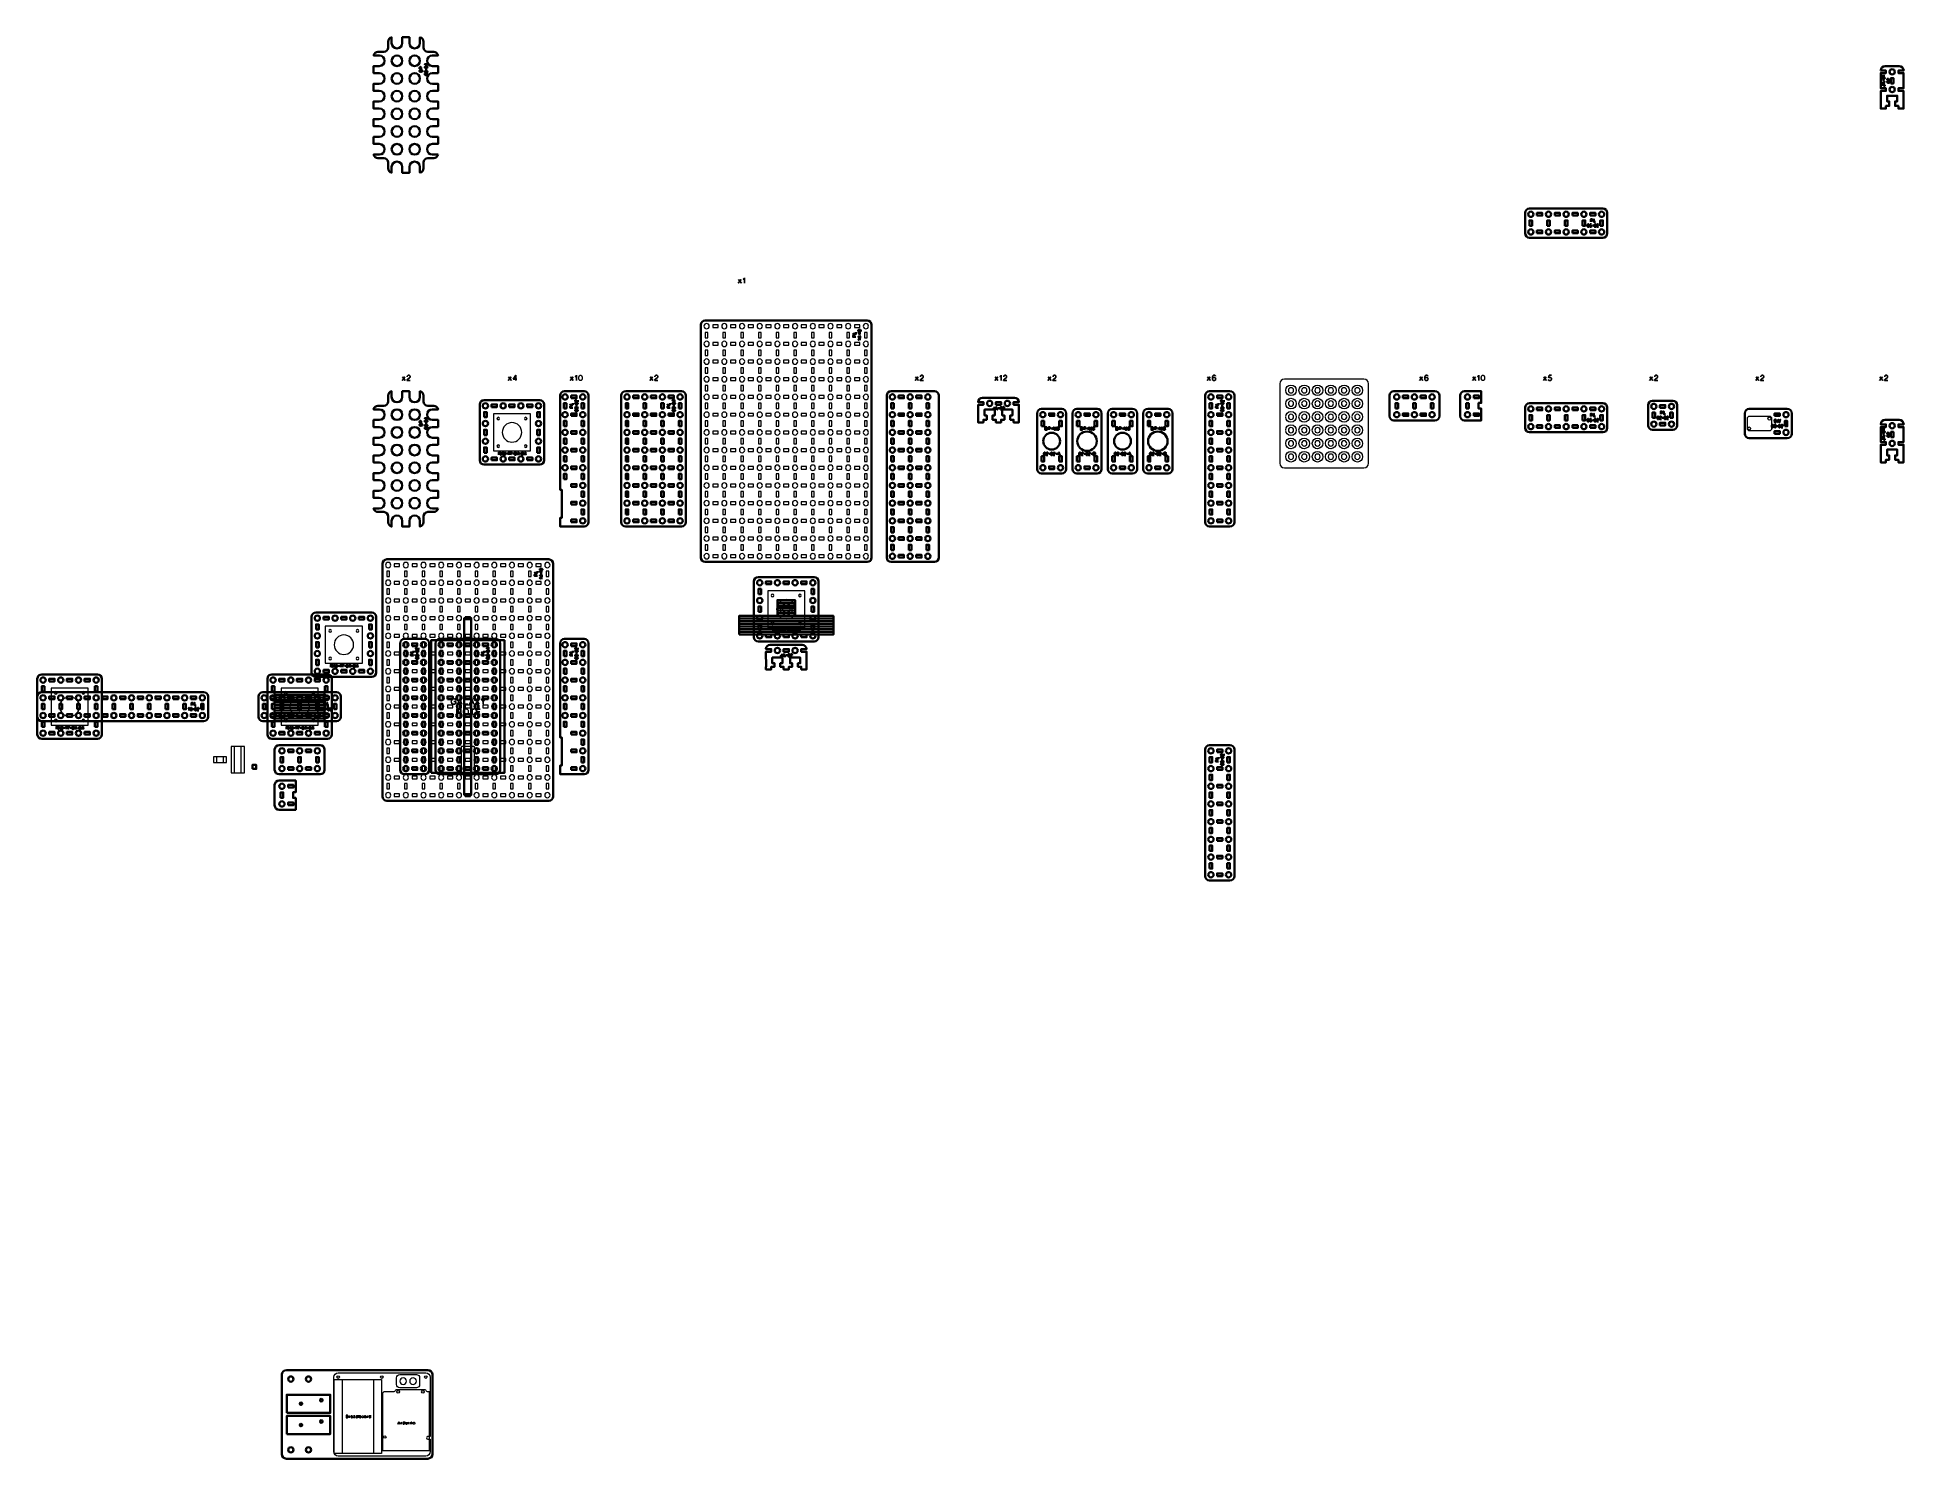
# Model space of a CAD drawing. Header units: centimetres. Extents: x -40 to 171, y -20 to 141.
import ezdxf

# ---------------------------------------------------------------- set-up
doc = ezdxf.new("R2010")
doc.units = ezdxf.units.CM
doc.header["$MEASUREMENT"] = 0
doc.layers.add('Layer 1', color=7, linetype='Continuous')

msp = doc.modelspace()

# ---------------------------------------------------------------- linework, layer by layer
at = {"layer": 'Layer 1', "color": 250, "lineweight": 35}
for points in [[(129.35497, 120.65438), (129.95497, 120.65438), (129.95497, 120.95438), (129.35497, 120.95438), (129.35497, 120.65438)], [(131.35497, 120.65438), (131.95497, 120.65438), (131.95497, 120.95438), (131.35497, 120.95438), (131.35497, 120.65438)], [(133.35497, 120.65438), (133.95497, 120.65438), (133.95497, 120.95438), (133.35497, 120.95438), (133.35497, 120.65438)], [(135.35497, 120.65438), (135.95497, 120.65438), (135.95497, 120.95438), (135.35497, 120.95438), (135.35497, 120.65438)], [(128.50497, 119.50438), (128.80497, 119.50438), (128.80497, 120.10438), (128.50497, 120.10438), (128.50497, 119.50438)], [(129.35497, 118.65438), (129.95497, 118.65438), (129.95497, 118.95438), (129.35497, 118.95438), (129.35497, 118.65438)], [(130.50497, 119.50438), (130.80497, 119.50438), (130.80497, 120.10438), (130.50497, 120.10438), (130.50497, 119.50438)], [(131.35497, 118.65438), (131.95497, 118.65438), (131.95497, 118.95438), (131.35497, 118.95438), (131.35497, 118.65438)], [(132.50497, 119.50438), (132.80497, 119.50438), (132.80497, 120.10438), (132.50497, 120.10438), (132.50497, 119.50438)], [(133.35497, 118.65438), (133.95497, 118.65438), (133.95497, 118.95438), (133.35497, 118.95438), (133.35497, 118.65438)], [(134.50497, 119.50438), (134.80497, 119.50438), (134.80497, 120.10438), (134.50497, 120.10438), (134.50497, 119.50438)], [(135.35497, 118.65438), (135.95497, 118.65438), (135.95497, 118.95438), (135.35497, 118.95438), (135.35497, 118.65438)], [(136.50497, 119.50438), (136.80497, 119.50438), (136.80497, 120.10438), (136.50497, 120.10438), (136.50497, 119.50438)], [(11.20004, 99.00002), (11.80004, 99.00002), (11.80004, 99.30002), (11.20004, 99.30002), (11.20004, 99.00002)], [(13.20004, 99.00002), (13.80004, 99.00002), (13.80004, 99.30002), (13.20004, 99.30002), (13.20004, 99.00002)], [(15.20004, 99.00002), (15.80004, 99.00002), (15.80004, 99.30002), (15.20004, 99.30002), (15.20004, 99.00002)], [(68.19118, 99.27084), (68.79118, 99.27084), (68.79118, 99.57084), (68.19118, 99.57084), (68.19118, 99.27084)], [(113.35004, 98.85002), (113.65004, 98.85002), (113.65004, 99.45002), (113.35004, 99.45002), (113.35004, 98.85002)], [(114.20004, 100.00002), (114.80004, 100.00002), (114.80004, 100.30002), (114.20004, 100.30002), (114.20004, 100.00002)], [(115.35004, 98.85002), (115.65004, 98.85002), (115.65004, 99.45002), (115.35004, 99.45002), (115.35004, 98.85002)], [(116.20004, 100.00002), (116.80004, 100.00002), (116.80004, 100.30002), (116.20004, 100.30002), (116.20004, 100.00002)], [(117.35004, 98.85002), (117.65004, 98.85002), (117.65004, 99.45002), (117.35004, 99.45002), (117.35004, 98.85002)], [(121.35004, 98.85002), (121.65004, 98.85002), (121.65004, 99.45002), (121.35004, 99.45002), (121.35004, 98.85002)], [(122.20004, 100.00002), (122.80004, 100.00002), (122.80004, 100.30002), (122.20004, 100.30002), (122.20004, 100.00002)], [(143.25675, 98.93235), (143.85675, 98.93235), (143.85675, 99.23235), (143.25675, 99.23235), (143.25675, 98.93235)], [(10.35004, 97.85002), (10.65004, 97.85002), (10.65004, 98.45002), (10.35004, 98.45002), (10.35004, 97.85002)], [(16.35004, 97.85002), (16.65004, 97.85002), (16.65004, 98.45002), (16.35004, 98.45002), (16.35004, 97.85002)], [(114.20004, 98.00002), (114.80004, 98.00002), (114.80004, 98.30002), (114.20004, 98.30002), (114.20004, 98.00002)], [(116.20004, 98.00002), (116.80004, 98.00002), (116.80004, 98.30002), (116.20004, 98.30002), (116.20004, 98.00002)], [(122.20004, 98.00002), (122.80004, 98.00002), (122.80004, 98.30002), (122.20004, 98.30002), (122.20004, 98.00002)], [(128.50497, 97.50438), (128.80497, 97.50438), (128.80497, 98.10438), (128.50497, 98.10438), (128.50497, 97.50438)], [(129.35497, 98.65438), (129.95497, 98.65438), (129.95497, 98.95438), (129.35497, 98.95438), (129.35497, 98.65438)], [(130.50497, 97.50438), (130.80497, 97.50438), (130.80497, 98.10438), (130.50497, 98.10438), (130.50497, 97.50438)], [(131.35497, 98.65438), (131.95497, 98.65438), (131.95497, 98.95438), (131.35497, 98.95438), (131.35497, 98.65438)], [(132.50497, 97.50438), (132.80497, 97.50438), (132.80497, 98.10438), (132.50497, 98.10438), (132.50497, 97.50438)], [(133.35497, 98.65438), (133.95497, 98.65438), (133.95497, 98.95438), (133.35497, 98.95438), (133.35497, 98.65438)], [(134.50497, 97.50438), (134.80497, 97.50438), (134.80497, 98.10438), (134.50497, 98.10438), (134.50497, 97.50438)], [(135.35497, 98.65438), (135.95497, 98.65438), (135.95497, 98.95438), (135.35497, 98.95438), (135.35497, 98.65438)], [(136.50497, 97.50438), (136.80497, 97.50438), (136.80497, 98.10438), (136.50497, 98.10438), (136.50497, 97.50438)], [(142.40675, 97.78235), (142.70675, 97.78235), (142.70675, 98.38235), (142.40675, 98.38235), (142.40675, 97.78235)], [(143.25675, 96.93235), (143.85675, 96.93235), (143.85675, 97.23235), (143.25675, 97.23235), (143.25675, 96.93235)], [(144.40675, 97.78235), (144.70675, 97.78235), (144.70675, 98.38235), (144.40675, 98.38235), (144.40675, 97.78235)], [(156.2, 98), (156.8, 98), (156.8, 98.3), (156.2, 98.3), (156.2, 98)], [(157.35, 96.85), (157.65, 96.85), (157.65, 97.45), (157.35, 97.45), (157.35, 96.85)], [(10.35004, 95.85002), (10.65004, 95.85002), (10.65004, 96.45002), (10.35004, 96.45002), (10.35004, 95.85002)], [(16.35004, 95.85002), (16.65004, 95.85002), (16.65004, 96.45002), (16.35004, 96.45002), (16.35004, 95.85002)], [(129.35497, 96.65438), (129.95497, 96.65438), (129.95497, 96.95438), (129.35497, 96.95438), (129.35497, 96.65438)], [(131.35497, 96.65438), (131.95497, 96.65438), (131.95497, 96.95438), (131.35497, 96.95438), (131.35497, 96.65438)], [(133.35497, 96.65438), (133.95497, 96.65438), (133.95497, 96.95438), (133.35497, 96.95438), (133.35497, 96.65438)], [(135.35497, 96.65438), (135.95497, 96.65438), (135.95497, 96.95438), (135.35497, 96.95438), (135.35497, 96.65438)], [(156.2, 96), (156.8, 96), (156.8, 96.3), (156.2, 96.3), (156.2, 96)], [(10.35004, 93.85002), (10.65004, 93.85002), (10.65004, 94.45002), (10.35004, 94.45002), (10.35004, 93.85002)], [(11.20004, 93.00002), (11.80004, 93.00002), (11.80004, 93.30002), (11.20004, 93.30002), (11.20004, 93.00002)], [(13.20004, 93.00002), (13.80004, 93.00002), (13.80004, 93.30002), (13.20004, 93.30002), (13.20004, 93.00002)], [(15.20004, 93.00002), (15.80004, 93.00002), (15.80004, 93.30002), (15.20004, 93.30002), (15.20004, 93.00002)], [(16.35004, 93.85002), (16.65004, 93.85002), (16.65004, 94.45002), (16.35004, 94.45002), (16.35004, 93.85002)], [(41.35004, 77.85002), (41.65004, 77.85002), (41.65004, 78.45002), (41.35004, 78.45002), (41.35004, 77.85002)], [(42.20004, 79.00002), (42.80004, 79.00002), (42.80004, 79.30002), (42.20004, 79.30002), (42.20004, 79.00002)], [(44.20004, 79.00002), (44.80004, 79.00002), (44.80004, 79.30002), (44.20004, 79.30002), (44.20004, 79.00002)], [(46.20004, 79.00002), (46.80004, 79.00002), (46.80004, 79.30002), (46.20004, 79.30002), (46.20004, 79.00002)], [(47.35004, 77.85002), (47.65004, 77.85002), (47.65004, 78.45002), (47.35004, 78.45002), (47.35004, 77.85002)], [(41.35004, 75.85002), (41.65004, 75.85002), (41.65004, 76.45002), (41.35004, 76.45002), (41.35004, 75.85002)], [(43.5, 76.9), (45.5, 76.9), (45.5, 77.2), (43.5, 77.2), (43.5, 76.9)], [(43.5, 76.6), (45.5, 76.6), (45.5, 76.9), (43.5, 76.9), (43.5, 76.6)], [(43.5, 76.3), (45.5, 76.3), (45.5, 76.6), (43.5, 76.6), (43.5, 76.3)], [(43.5, 76), (45.5, 76), (45.5, 76.3), (43.5, 76.3), (43.5, 76)], [(43.5, 75.7), (45.5, 75.7), (45.5, 76), (43.5, 76), (43.5, 75.7)], [(47.35004, 75.85002), (47.65004, 75.85002), (47.65004, 76.45002), (47.35004, 76.45002), (47.35004, 75.85002)], [(-8.64996, 73.85002), (-8.34996, 73.85002), (-8.34996, 74.45002), (-8.64996, 74.45002), (-8.64996, 73.85002)], [(-7.79996, 75.00002), (-7.19996, 75.00002), (-7.19996, 75.30002), (-7.79996, 75.30002), (-7.79996, 75.00002)], [(-5.79996, 75.00002), (-5.19996, 75.00002), (-5.19996, 75.30002), (-5.79996, 75.30002), (-5.79996, 75.00002)], [(-3.79996, 75.00002), (-3.19996, 75.00002), (-3.19996, 75.30002), (-3.79996, 75.30002), (-3.79996, 75.00002)], [(-2.64996, 73.85002), (-2.34996, 73.85002), (-2.34996, 74.45002), (-2.64996, 74.45002), (-2.64996, 73.85002)], [(8.1, 55.15), (8.9, 55.15), (8.9, 75.15), (8.1, 75.15), (8.1, 55.15)], [(39.17, 75.1), (49.83, 75.1), (49.83, 75.4), (39.17, 75.4), (39.17, 75.1)], [(39.17, 74.8), (49.83, 74.8), (49.83, 75.1), (39.17, 75.1), (39.17, 74.8)], [(39.17, 74.5), (49.83, 74.5), (49.83, 74.8), (39.17, 74.8), (39.17, 74.5)], [(39.17, 74.2), (49.83, 74.2), (49.83, 74.5), (39.17, 74.5), (39.17, 74.2)], [(39.17, 73.9), (49.83, 73.9), (49.83, 74.2), (39.17, 74.2), (39.17, 73.9)], [(39.17, 73.6), (49.83, 73.6), (49.83, 73.9), (39.17, 73.9), (39.17, 73.6)], [(41.35004, 73.85002), (41.65004, 73.85002), (41.65004, 74.45002), (41.35004, 74.45002), (41.35004, 73.85002)], [(43.5, 75.4), (45.5, 75.4), (45.5, 75.7), (43.5, 75.7), (43.5, 75.4)], [(47.35004, 73.85002), (47.65004, 73.85002), (47.65004, 74.45002), (47.35004, 74.45002), (47.35004, 73.85002)], [(-8.64996, 71.85002), (-8.34996, 71.85002), (-8.34996, 72.45002), (-8.64996, 72.45002), (-8.64996, 71.85002)], [(-2.64996, 71.85002), (-2.34996, 71.85002), (-2.34996, 72.45002), (-2.64996, 72.45002), (-2.64996, 71.85002)], [(39.17, 73.3), (49.83, 73.3), (49.83, 73.6), (39.17, 73.6), (39.17, 73.3)], [(42.20004, 73.00002), (42.80004, 73.00002), (42.80004, 73.30002), (42.20004, 73.30002), (42.20004, 73.00002)], [(44.20004, 73.00002), (44.80004, 73.00002), (44.80004, 73.30002), (44.20004, 73.30002), (44.20004, 73.00002)], [(46.20004, 73.00002), (46.80004, 73.00002), (46.80004, 73.30002), (46.20004, 73.30002), (46.20004, 73.00002)], [(-8.64996, 69.85002), (-8.34996, 69.85002), (-8.34996, 70.45002), (-8.64996, 70.45002), (-8.64996, 69.85002)], [(-2.64996, 69.85002), (-2.34996, 69.85002), (-2.34996, 70.45002), (-2.64996, 70.45002), (-2.64996, 69.85002)], [(44.2, 71.35), (44.8, 71.35), (44.8, 71.65), (44.2, 71.65), (44.2, 71.35)], [(44.2, 71.35), (44.8, 71.35), (44.8, 71.65), (44.2, 71.65), (44.2, 71.35)], [(-38.79996, 68.00002), (-38.19996, 68.00002), (-38.19996, 68.30002), (-38.79996, 68.30002), (-38.79996, 68.00002)], [(-36.79996, 68.00002), (-36.19996, 68.00002), (-36.19996, 68.30002), (-36.79996, 68.30002), (-36.79996, 68.00002)], [(-34.79996, 68.00002), (-34.19996, 68.00002), (-34.19996, 68.30002), (-34.79996, 68.30002), (-34.79996, 68.00002)], [(-12.8, 68), (-12.2, 68), (-12.2, 68.3), (-12.8, 68.3), (-12.8, 68)], [(-10.8, 68), (-10.2, 68), (-10.2, 68.3), (-10.8, 68.3), (-10.8, 68)], [(-8.8, 68), (-8.2, 68), (-8.2, 68.3), (-8.8, 68.3), (-8.8, 68)], [(-7.79996, 69.00002), (-7.19996, 69.00002), (-7.19996, 69.30002), (-7.79996, 69.30002), (-7.79996, 69.00002)], [(-5.79996, 69.00002), (-5.19996, 69.00002), (-5.19996, 69.30002), (-5.79996, 69.30002), (-5.79996, 69.00002)], [(-3.79996, 69.00002), (-3.19996, 69.00002), (-3.19996, 69.30002), (-3.79996, 69.30002), (-3.79996, 69.00002)], [(-39.65, 64.85), (-39.35, 64.85), (-39.35, 65.45), (-39.65, 65.45), (-39.65, 64.85)], [(-39.64996, 66.85002), (-39.34996, 66.85002), (-39.34996, 67.45002), (-39.64996, 67.45002), (-39.64996, 66.85002)], [(-39.64996, 64.85002), (-39.34996, 64.85002), (-39.34996, 65.45002), (-39.64996, 65.45002), (-39.64996, 64.85002)], [(-38.8, 66), (-38.2, 66), (-38.2, 66.3), (-38.8, 66.3), (-38.8, 66)], [(-37.65, 64.85), (-37.35, 64.85), (-37.35, 65.45), (-37.65, 65.45), (-37.65, 64.85)], [(-36.8, 66), (-36.2, 66), (-36.2, 66.3), (-36.8, 66.3), (-36.8, 66)], [(-35.65, 64.85), (-35.35, 64.85), (-35.35, 65.45), (-35.65, 65.45), (-35.65, 64.85)], [(-34.8, 66), (-34.2, 66), (-34.2, 66.3), (-34.8, 66.3), (-34.8, 66)], [(-33.65, 64.85), (-33.35, 64.85), (-33.35, 65.45), (-33.65, 65.45), (-33.65, 64.85)], [(-33.64996, 66.85002), (-33.34996, 66.85002), (-33.34996, 67.45002), (-33.64996, 67.45002), (-33.64996, 66.85002)], [(-33.64996, 64.85002), (-33.34996, 64.85002), (-33.34996, 65.45002), (-33.64996, 65.45002), (-33.64996, 64.85002)], [(-32.8, 66), (-32.2, 66), (-32.2, 66.3), (-32.8, 66.3), (-32.8, 66)], [(-31.65, 64.85), (-31.35, 64.85), (-31.35, 65.45), (-31.65, 65.45), (-31.65, 64.85)], [(-30.8, 66), (-30.2, 66), (-30.2, 66.3), (-30.8, 66.3), (-30.8, 66)], [(-29.65, 64.85), (-29.35, 64.85), (-29.35, 65.45), (-29.65, 65.45), (-29.65, 64.85)], [(-28.8, 66), (-28.2, 66), (-28.2, 66.3), (-28.8, 66.3), (-28.8, 66)], [(-27.65, 64.85), (-27.35, 64.85), (-27.35, 65.45), (-27.65, 65.45), (-27.65, 64.85)], [(-26.8, 66), (-26.2, 66), (-26.2, 66.3), (-26.8, 66.3), (-26.8, 66)], [(-25.65, 64.85), (-25.35, 64.85), (-25.35, 65.45), (-25.65, 65.45), (-25.65, 64.85)], [(-24.8, 66), (-24.2, 66), (-24.2, 66.3), (-24.8, 66.3), (-24.8, 66)], [(-23.65, 64.85), (-23.35, 64.85), (-23.35, 65.45), (-23.65, 65.45), (-23.65, 64.85)], [(-22.8, 66), (-22.2, 66), (-22.2, 66.3), (-22.8, 66.3), (-22.8, 66)], [(-21.65, 64.85), (-21.35, 64.85), (-21.35, 65.45), (-21.65, 65.45), (-21.65, 64.85)], [(-14.64996, 64.85002), (-14.34996, 64.85002), (-14.34996, 65.45002), (-14.64996, 65.45002), (-14.64996, 64.85002)], [(-13.79996, 66.00002), (-13.19996, 66.00002), (-13.19996, 66.30002), (-13.79996, 66.30002), (-13.79996, 66.00002)], [(-13.65, 66.85), (-13.35, 66.85), (-13.35, 67.45), (-13.65, 67.45), (-13.65, 66.85)], [(-13.65, 64.85), (-13.35, 64.85), (-13.35, 65.45), (-13.65, 65.45), (-13.65, 64.85)], [(-13.32502, 66.5), (-7.67502, 66.5), (-7.67502, 66.8), (-13.32502, 66.8), (-13.32502, 66.5)], [(-13.32502, 66.2), (-7.67502, 66.2), (-7.67502, 66.5), (-13.32502, 66.5), (-13.32502, 66.2)], [(-13.32502, 65.9), (-7.67502, 65.9), (-7.67502, 66.2), (-13.32502, 66.2), (-13.32502, 65.9)], [(-13.32502, 65.6), (-7.67502, 65.6), (-7.67502, 65.9), (-13.32502, 65.9), (-13.32502, 65.6)], [(-13.32502, 65.3), (-7.67502, 65.3), (-7.67502, 65.6), (-13.32502, 65.6), (-13.32502, 65.3)], [(-12.64996, 64.85002), (-12.34996, 64.85002), (-12.34996, 65.45002), (-12.64996, 65.45002), (-12.64996, 64.85002)], [(-11.79996, 66.00002), (-11.19996, 66.00002), (-11.19996, 66.30002), (-11.79996, 66.30002), (-11.79996, 66.00002)], [(-10.64996, 64.85002), (-10.34996, 64.85002), (-10.34996, 65.45002), (-10.64996, 65.45002), (-10.64996, 64.85002)], [(-9.79996, 66.00002), (-9.19996, 66.00002), (-9.19996, 66.30002), (-9.79996, 66.30002), (-9.79996, 66.00002)], [(-8.64996, 64.85002), (-8.34996, 64.85002), (-8.34996, 65.45002), (-8.64996, 65.45002), (-8.64996, 64.85002)], [(-7.79996, 66.00002), (-7.19996, 66.00002), (-7.19996, 66.30002), (-7.79996, 66.30002), (-7.79996, 66.00002)], [(-7.65, 66.85), (-7.35, 66.85), (-7.35, 67.45), (-7.65, 67.45), (-7.65, 66.85)], [(-7.65, 64.85), (-7.35, 64.85), (-7.35, 65.45), (-7.65, 65.45), (-7.65, 64.85)], [(-6.64996, 64.85002), (-6.34996, 64.85002), (-6.34996, 65.45002), (-6.64996, 65.45002), (-6.64996, 64.85002)], [(-39.64996, 62.85002), (-39.34996, 62.85002), (-39.34996, 63.45002), (-39.64996, 63.45002), (-39.64996, 62.85002)], [(-38.8, 64), (-38.2, 64), (-38.2, 64.3), (-38.8, 64.3), (-38.8, 64)], [(-36.8, 64), (-36.2, 64), (-36.2, 64.3), (-36.8, 64.3), (-36.8, 64)], [(-34.8, 64), (-34.2, 64), (-34.2, 64.3), (-34.8, 64.3), (-34.8, 64)], [(-33.64996, 62.85002), (-33.34996, 62.85002), (-33.34996, 63.45002), (-33.64996, 63.45002), (-33.64996, 62.85002)], [(-32.8, 64), (-32.2, 64), (-32.2, 64.3), (-32.8, 64.3), (-32.8, 64)], [(-30.8, 64), (-30.2, 64), (-30.2, 64.3), (-30.8, 64.3), (-30.8, 64)], [(-28.8, 64), (-28.2, 64), (-28.2, 64.3), (-28.8, 64.3), (-28.8, 64)], [(-26.8, 64), (-26.2, 64), (-26.2, 64.3), (-26.8, 64.3), (-26.8, 64)], [(-24.8, 64), (-24.2, 64), (-24.2, 64.3), (-24.8, 64.3), (-24.8, 64)], [(-22.8, 64), (-22.2, 64), (-22.2, 64.3), (-22.8, 64.3), (-22.8, 64)], [(-13.79996, 64.00002), (-13.19996, 64.00002), (-13.19996, 64.30002), (-13.79996, 64.30002), (-13.79996, 64.00002)], [(-13.65, 62.85), (-13.35, 62.85), (-13.35, 63.45), (-13.65, 63.45), (-13.65, 62.85)], [(-13.32502, 65), (-7.67502, 65), (-7.67502, 65.3), (-13.32502, 65.3), (-13.32502, 65)], [(-13.32502, 64.7), (-7.67502, 64.7), (-7.67502, 65), (-13.32502, 65), (-13.32502, 64.7)], [(-13.32502, 64.4), (-7.67502, 64.4), (-7.67502, 64.7), (-13.32502, 64.7), (-13.32502, 64.4)], [(-13.32502, 64.1), (-7.67502, 64.1), (-7.67502, 64.4), (-13.32502, 64.4), (-13.32502, 64.1)], [(-13.32502, 63.8), (-7.67502, 63.8), (-7.67502, 64.1), (-13.32502, 64.1), (-13.32502, 63.8)], [(-13.32502, 63.5), (-7.67502, 63.5), (-7.67502, 63.8), (-13.32502, 63.8), (-13.32502, 63.5)], [(-11.79996, 64.00002), (-11.19996, 64.00002), (-11.19996, 64.30002), (-11.79996, 64.30002), (-11.79996, 64.00002)], [(-9.79996, 64.00002), (-9.19996, 64.00002), (-9.19996, 64.30002), (-9.79996, 64.30002), (-9.79996, 64.00002)], [(-7.79996, 64.00002), (-7.19996, 64.00002), (-7.19996, 64.30002), (-7.79996, 64.30002), (-7.79996, 64.00002)], [(-7.65, 62.85), (-7.35, 62.85), (-7.35, 63.45), (-7.65, 63.45), (-7.65, 62.85)], [(-38.79996, 62.00002), (-38.19996, 62.00002), (-38.19996, 62.30002), (-38.79996, 62.30002), (-38.79996, 62.00002)], [(-36.79996, 62.00002), (-36.19996, 62.00002), (-36.19996, 62.30002), (-36.79996, 62.30002), (-36.79996, 62.00002)], [(-34.79996, 62.00002), (-34.19996, 62.00002), (-34.19996, 62.30002), (-34.79996, 62.30002), (-34.79996, 62.00002)], [(-12.8, 62), (-12.2, 62), (-12.2, 62.3), (-12.8, 62.3), (-12.8, 62)], [(-10.8, 62), (-10.2, 62), (-10.2, 62.3), (-10.8, 62.3), (-10.8, 62)], [(-8.8, 62), (-8.2, 62), (-8.2, 62.3), (-8.8, 62.3), (-8.8, 62)], [(-12.64996, 58.85002), (-12.34996, 58.85002), (-12.34996, 59.45002), (-12.64996, 59.45002), (-12.64996, 58.85002)], [(-11.79996, 60.00002), (-11.19996, 60.00002), (-11.19996, 60.30002), (-11.79996, 60.30002), (-11.79996, 60.00002)], [(-10.64996, 58.85002), (-10.34996, 58.85002), (-10.34996, 59.45002), (-10.64996, 59.45002), (-10.64996, 58.85002)], [(-9.79996, 60.00002), (-9.19996, 60.00002), (-9.19996, 60.30002), (-9.79996, 60.30002), (-9.79996, 60.00002)], [(-8.64996, 58.85002), (-8.34996, 58.85002), (-8.34996, 59.45002), (-8.64996, 59.45002), (-8.64996, 58.85002)], [(-15.83708, 58.10422), (-15.4035, 58.10422), (-15.4035, 58.57202), (-15.83708, 58.57202), (-15.83708, 58.10422)], [(-11.79996, 58.00002), (-11.19996, 58.00002), (-11.19996, 58.30002), (-11.79996, 58.30002), (-11.79996, 58.00002)], [(-9.79996, 58.00002), (-9.19996, 58.00002), (-9.19996, 58.30002), (-9.79996, 58.30002), (-9.79996, 58.00002)], [(-12.64996, 54.85002), (-12.34996, 54.85002), (-12.34996, 55.45002), (-12.64996, 55.45002), (-12.64996, 54.85002)], [(-11.79996, 56.00002), (-11.19996, 56.00002), (-11.19996, 56.30002), (-11.79996, 56.30002), (-11.79996, 56.00002)], [(-11.79996, 54.00002), (-11.19996, 54.00002), (-11.19996, 54.30002), (-11.79996, 54.30002), (-11.79996, 54.00002)]]:
    msp.add_lwpolyline(points, close=True, dxfattribs=at)
at = {"layer": 'Layer 1', "color": 30, "lineweight": 35}
for points in [[(-11.95, -14.675), (-7.05, -14.675), (-7.05, -12.625), (-11.95, -12.625), (-11.95, -14.675)], [(-11.95, -17.075), (-7.05, -17.075), (-7.05, -15.025), (-11.95, -15.025), (-11.95, -17.075)]]:
    msp.add_lwpolyline(points, close=True, dxfattribs=at)
at = {"layer": 'Layer 1', "color": 250, "lineweight": 35}
for centre, major_axis in [((128.65497, 120.80438), (0, 0.3)), ((130.65497, 120.80438), (0, 0.3)), ((132.65497, 120.80438), (0, 0.3)), ((134.65497, 120.80438), (0, 0.3)), ((136.65497, 120.80438), (0, 0.3)), ((128.65497, 118.80438), (0, 0.3)), ((130.65497, 118.80438), (0, 0.3)), ((132.65497, 118.80438), (0, 0.3)), ((134.65497, 118.80438), (0, 0.3)), ((136.65497, 118.80438), (0, 0.3)), ((10.50004, 99.15002), (0, 0.3)), ((12.50004, 99.15002), (0, 0.3)), ((14.50004, 99.15002), (0, 0.3)), ((16.50004, 99.15002), (0, 0.3)), ((113.50004, 100.15002), (0, 0.3)), ((115.50004, 100.15002), (0, 0.3)), ((117.50004, 100.15002), (0, 0.3)), ((121.50004, 100.15002), (0, 0.3)), ((142.55675, 99.08235), (0, 0.3)), ((144.55675, 99.08235), (0, 0.3)), ((10.50004, 97.15002), (0, 0.3)), ((16.50004, 97.15002), (0, 0.3)), ((113.50004, 98.15002), (0, 0.3)), ((115.50004, 98.15002), (0, 0.3)), ((117.50004, 98.15002), (0, 0.3)), ((121.50004, 98.15002), (0, 0.3)), ((128.65497, 98.80438), (0, 0.3)), ((128.65497, 96.80438), (0, 0.3)), ((130.65497, 98.80438), (0, 0.3)), ((130.65497, 96.80438), (0, 0.3)), ((132.65497, 98.80438), (0, 0.3)), ((132.65497, 96.80438), (0, 0.3)), ((134.65497, 98.80438), (0, 0.3)), ((134.65497, 96.80438), (0, 0.3)), ((136.65497, 98.80438), (0, 0.3)), ((136.65497, 96.80438), (0, 0.3)), ((142.55675, 97.08235), (0, 0.3)), ((144.55675, 97.08235), (0, 0.3)), ((157.5, 98.15), (0, 0.3)), ((10.50004, 95.15002), (0, 0.3)), ((16.50004, 95.15002), (0, 0.3)), ((157.5, 96.15), (0, 0.3)), ((10.50004, 93.15002), (0, 0.3)), ((12.50004, 93.15002), (0, 0.3)), ((14.50004, 93.15002), (0, 0.3)), ((16.50004, 93.15002), (0, 0.3)), ((41.50004, 79.15002), (0, 0.3)), ((43.50004, 79.15002), (0, 0.3)), ((45.50004, 79.15002), (0, 0.3)), ((47.50004, 79.15002), (0, 0.3)), ((41.50004, 77.15002), (0, 0.3)), ((47.50004, 77.15002), (0, 0.3)), ((-8.49996, 75.15002), (0, 0.3)), ((-6.49996, 75.15002), (0, 0.3)), ((-4.49996, 75.15002), (0, 0.3)), ((-2.49996, 75.15002), (0, 0.3)), ((41.50004, 75.15002), (0, 0.3)), ((47.50004, 75.15002), (0, 0.3)), ((-8.49996, 73.15002), (0, 0.3)), ((-2.49996, 73.15002), (0, 0.3)), ((41.50004, 73.15002), (0, 0.3)), ((43.50004, 73.15002), (0, 0.3)), ((45.50004, 73.15002), (0, 0.3)), ((47.50004, 73.15002), (0, 0.3)), ((-8.49996, 71.15002), (0, 0.3)), ((-2.49996, 71.15002), (0, 0.3)), ((-39.49996, 68.15002), (0, 0.3)), ((-37.49996, 68.15002), (0, 0.3)), ((-35.49996, 68.15002), (0, 0.3)), ((-33.49996, 68.15002), (0, 0.3)), ((-13.5, 68.15), (0, 0.3)), ((-11.5, 68.15), (0, 0.3)), ((-9.5, 68.15), (0, 0.3)), ((-8.49996, 69.15002), (0, 0.3)), ((-7.5, 68.15), (0, 0.3)), ((-6.49996, 69.15002), (0, 0.3)), ((-4.49996, 69.15002), (0, 0.3)), ((-2.49996, 69.15002), (0, 0.3)), ((-39.5, 66.15), (0, 0.3)), ((-39.49996, 66.15002), (0, 0.3)), ((-37.5, 66.15), (0, 0.3)), ((-35.5, 66.15), (0, 0.3)), ((-33.5, 66.15), (0, 0.3)), ((-33.49996, 66.15002), (0, 0.3)), ((-31.5, 66.15), (0, 0.3)), ((-29.5, 66.15), (0, 0.3)), ((-27.5, 66.15), (0, 0.3)), ((-25.5, 66.15), (0, 0.3)), ((-23.5, 66.15), (0, 0.3)), ((-21.5, 66.15), (0, 0.3)), ((-14.49996, 66.15002), (0, 0.3)), ((-13.5, 66.15), (0, 0.3)), ((-12.49996, 66.15002), (0, 0.3)), ((-10.49996, 66.15002), (0, 0.3)), ((-8.49996, 66.15002), (0, 0.3)), ((-7.5, 66.15), (0, 0.3)), ((-6.49996, 66.15002), (0, 0.3)), ((-39.5, 64.15), (0, 0.3)), ((-39.49996, 64.15002), (0, 0.3)), ((-37.5, 64.15), (0, 0.3)), ((-35.5, 64.15), (0, 0.3)), ((-33.5, 64.15), (0, 0.3)), ((-33.49996, 64.15002), (0, 0.3)), ((-31.5, 64.15), (0, 0.3)), ((-29.5, 64.15), (0, 0.3)), ((-27.5, 64.15), (0, 0.3)), ((-25.5, 64.15), (0, 0.3)), ((-23.5, 64.15), (0, 0.3)), ((-21.5, 64.15), (0, 0.3)), ((-14.49996, 64.15002), (0, 0.3)), ((-13.5, 64.15), (0, 0.3)), ((-12.49996, 64.15002), (0, 0.3)), ((-10.49996, 64.15002), (0, 0.3)), ((-8.49996, 64.15002), (0, 0.3)), ((-7.5, 64.15), (0, 0.3)), ((-6.49996, 64.15002), (0, 0.3)), ((-39.49996, 62.15002), (0, 0.3)), ((-37.49996, 62.15002), (0, 0.3)), ((-35.49996, 62.15002), (0, 0.3)), ((-33.49996, 62.15002), (0, 0.3)), ((-13.5, 62.15), (0, 0.3)), ((-11.5, 62.15), (0, 0.3)), ((-9.5, 62.15), (0, 0.3)), ((-7.5, 62.15), (0, 0.3)), ((-12.49996, 60.15002), (0, 0.3)), ((-10.49996, 60.15002), (0, 0.3)), ((-8.49996, 60.15002), (0, 0.3)), ((-12.49996, 58.15002), (0, 0.3)), ((-10.49996, 58.15002), (0, 0.3)), ((-8.49996, 58.15002), (0, 0.3)), ((-12.49996, 56.15002), (0, 0.3)), ((-12.49996, 54.15002), (0, 0.3)), ((-11.5, -10.85), (0, 0.3)), ((-9.5, -10.85), (0, 0.3)), ((-10.35, -13.6375), (0, 0.15)), ((-8.05, -13.2375), (0, 0.15)), ((-10.35, -16.0375), (0, 0.15)), ((-8.05, -15.6375), (0, 0.15)), ((-11.5, -18.85), (0, 0.3)), ((-9.5, -18.85), (0, 0.3))]:
    msp.add_ellipse(centre, major_axis=major_axis, ratio=1, dxfattribs=at)
at = {"layer": 'Layer 1', "color": 250, "lineweight": 20}
for centre, major_axis, ratio in [((155.6272, 97.7), (0, 0.1625), 1), ((153.3272, 96.6), (0, 0.1625), 1), ((44.49998, 76.15001), (0.39999, 0), 0.999274982)]:
    msp.add_ellipse(centre, major_axis=major_axis, ratio=ratio, dxfattribs=at)
at = {"layer": 'Layer 1', "lineweight": 9}
for centre in [(-6.15, -10.625), (-1.2, -10.625), (3.75, -10.625), (0.6375, -12.3), (3.4375, -12.3), (-0.8875, -17.4)]:
    msp.add_ellipse(centre, major_axis=(0, 0.15), ratio=1, dxfattribs=at)
at = {"layer": 'Layer 1', "color": 250, "lineweight": 35}
for points, knots in [([(5.14499, 127.55004), (5.09366, 127.32184), (4.89186, 127.15), (4.65, 127.15), (4.65, 127.15), (4.65, 127.15), (4, 127.15), (4, 127.15), (4, 127.15), (3.72391, 127.15), (3.5, 126.92609), (3.5, 126.65), (3.5, 126.65), (3.5, 126.65), (3.5, 126), (3.5, 126), (3.5, 126), (3.5, 125.75815), (3.32818, 125.55635), (3.09998, 125.51001), (3.09998, 125.51001), (3.09998, 125.51001), (3.09997, 126.15004), (3.09997, 126.15004), (3.09997, 126.15004), (3.09998, 126.48136), (2.8313, 126.75004), (2.49998, 126.75004), (2.49998, 126.75004), (2.16866, 126.75004), (1.89998, 126.48136), (1.89998, 126.15004), (1.89998, 126.15004), (1.89998, 126.15004), (1.89998, 125.5), (1.89998, 125.5), (1.89998, 125.5), (1.89998, 125.5), (1.09998, 125.5), (1.09998, 125.5), (1.09998, 125.5), (1.09998, 125.5), (1.09997, 126.15004), (1.09997, 126.15004), (1.09997, 126.15004), (1.09998, 126.48136), (0.8313, 126.75004), (0.49998, 126.75004), (0.49998, 126.75004), (0.16866, 126.75004), (-0.10002, 126.48136), (-0.10002, 126.15004), (-0.10002, 126.15004), (-0.10002, 126.15004), (-0.10002, 125.51002), (-0.10002, 125.51002), (-0.10002, 125.51002), (-0.32819, 125.55637), (-0.5, 125.75816), (-0.5, 126), (-0.5, 126), (-0.5, 126), (-0.5, 126.65), (-0.5, 126.65), (-0.5, 126.65), (-0.5, 126.92609), (-0.72391, 127.15), (-1, 127.15), (-1, 127.15), (-1, 127.15), (-1.65, 127.15), (-1.65, 127.15), (-1.65, 127.15), (-1.89186, 127.15), (-2.09366, 127.32184), (-2.14499, 127.55004), (-2.14499, 127.55004), (-2.14499, 127.55004), (-1.50002, 127.55004), (-1.50002, 127.55004), (-1.50002, 127.55004), (-1.1687, 127.55004), (-0.90002, 127.81872), (-0.90002, 128.15004), (-0.90002, 128.15004), (-0.90002, 128.48136), (-1.1687, 128.75004), (-1.50002, 128.75004), (-1.50002, 128.75004), (-1.50002, 128.75004), (-2.15, 128.75003), (-2.15, 128.75003), (-2.15, 128.75003), (-2.15, 128.75003), (-2.15, 129.55004), (-2.15, 129.55004), (-2.15, 129.55004), (-2.15, 129.55004), (-1.50002, 129.55004), (-1.50002, 129.55004), (-1.50002, 129.55004), (-1.1687, 129.55004), (-0.90002, 129.81872), (-0.90002, 130.15004), (-0.90002, 130.15004), (-0.90002, 130.48136), (-1.1687, 130.75004), (-1.50002, 130.75004), (-1.50002, 130.75004), (-1.50002, 130.75004), (-2.15, 130.75003), (-2.15, 130.75003), (-2.15, 130.75003), (-2.15, 130.75003), (-2.15, 131.55004), (-2.15, 131.55004), (-2.15, 131.55004), (-2.15, 131.55004), (-1.50002, 131.55004), (-1.50002, 131.55004), (-1.50002, 131.55004), (-1.1687, 131.55004), (-0.90002, 131.81872), (-0.90002, 132.15004), (-0.90002, 132.15004), (-0.90002, 132.48136), (-1.1687, 132.75004), (-1.50002, 132.75004), (-1.50002, 132.75004), (-1.50002, 132.75004), (-2.15, 132.75003), (-2.15, 132.75003), (-2.15, 132.75003), (-2.15, 132.75003), (-2.15, 133.55004), (-2.15, 133.55004), (-2.15, 133.55004), (-2.15, 133.55004), (-1.50002, 133.55004), (-1.50002, 133.55004), (-1.50002, 133.55004), (-1.1687, 133.55004), (-0.90002, 133.81872), (-0.90002, 134.15004), (-0.90002, 134.15004), (-0.90002, 134.48136), (-1.1687, 134.75004), (-1.50002, 134.75004), (-1.50002, 134.75004), (-1.50002, 134.75004), (-2.15, 134.75003), (-2.15, 134.75003), (-2.15, 134.75003), (-2.15, 134.75003), (-2.15, 135.55004), (-2.15, 135.55004), (-2.15, 135.55004), (-2.15, 135.55004), (-1.50002, 135.55004), (-1.50002, 135.55004), (-1.50002, 135.55004), (-1.1687, 135.55004), (-0.90002, 135.81872), (-0.90002, 136.15004), (-0.90002, 136.15004), (-0.90002, 136.48136), (-1.1687, 136.75004), (-1.50002, 136.75004), (-1.50002, 136.75004), (-1.50002, 136.75004), (-2.15, 136.75003), (-2.15, 136.75003), (-2.15, 136.75003), (-2.15, 136.75003), (-2.15, 137.55004), (-2.15, 137.55004), (-2.15, 137.55004), (-2.15, 137.55004), (-1.50002, 137.55004), (-1.50002, 137.55004), (-1.50002, 137.55004), (-1.1687, 137.55004), (-0.90002, 137.81872), (-0.90002, 138.15004), (-0.90002, 138.15004), (-0.90002, 138.48136), (-1.1687, 138.75004), (-1.50002, 138.75004), (-1.50002, 138.75004), (-1.50002, 138.75004), (-2.13998, 138.75003), (-2.13998, 138.75003), (-2.13998, 138.75003), (-2.09362, 138.9782), (-1.89183, 139.15), (-1.65, 139.15), (-1.65, 139.15), (-1.65, 139.15), (-1, 139.15), (-1, 139.15), (-1, 139.15), (-0.72391, 139.15), (-0.5, 139.37391), (-0.5, 139.65), (-0.5, 139.65), (-0.5, 139.65), (-0.5, 140.3), (-0.5, 140.3), (-0.5, 140.3), (-0.5, 140.54184), (-0.32819, 140.74363), (-0.10002, 140.78998), (-0.10002, 140.78998), (-0.10002, 140.78998), (-0.10002, 140.15004), (-0.10002, 140.15004), (-0.10002, 140.15004), (-0.10002, 139.81872), (0.16866, 139.55004), (0.49998, 139.55004), (0.49998, 139.55004), (0.8313, 139.55004), (1.09998, 139.81872), (1.09998, 140.15004), (1.09998, 140.15004), (1.09998, 140.15004), (1.09997, 140.8), (1.09997, 140.8), (1.09997, 140.8), (1.09997, 140.8), (1.89998, 140.8), (1.89998, 140.8), (1.89998, 140.8), (1.89998, 140.8), (1.89998, 140.15004), (1.89998, 140.15004), (1.89998, 140.15004), (1.89998, 139.81872), (2.16866, 139.55004), (2.49998, 139.55004), (2.49998, 139.55004), (2.8313, 139.55004), (3.09998, 139.81872), (3.09998, 140.15004), (3.09998, 140.15004), (3.09998, 140.15004), (3.09997, 140.78999), (3.09997, 140.78999), (3.09997, 140.78999), (3.32817, 140.74365), (3.5, 140.54185), (3.5, 140.3), (3.5, 140.3), (3.5, 140.3), (3.5, 139.65), (3.5, 139.65), (3.5, 139.65), (3.5, 139.37391), (3.72391, 139.15), (4, 139.15), (4, 139.15), (4, 139.15), (4.65, 139.15), (4.65, 139.15), (4.65, 139.15), (4.89183, 139.15), (5.09363, 138.97821), (5.13998, 138.75004), (5.13998, 138.75004), (5.13998, 138.75004), (4.49998, 138.75003), (4.49998, 138.75003), (4.49998, 138.75003), (4.16866, 138.75004), (3.89998, 138.48136), (3.89998, 138.15004), (3.89998, 138.15004), (3.89998, 137.81872), (4.16866, 137.55004), (4.49998, 137.55004), (4.49998, 137.55004), (4.49998, 137.55004), (5.15, 137.55004), (5.15, 137.55004), (5.15, 137.55004), (5.15, 137.55004), (5.15, 136.75004), (5.15, 136.75004), (5.15, 136.75004), (5.15, 136.75004), (4.49998, 136.75003), (4.49998, 136.75003), (4.49998, 136.75003), (4.16866, 136.75004), (3.89998, 136.48136), (3.89998, 136.15004), (3.89998, 136.15004), (3.89998, 135.81872), (4.16866, 135.55004), (4.49998, 135.55004), (4.49998, 135.55004), (4.49998, 135.55004), (5.15, 135.55004), (5.15, 135.55004), (5.15, 135.55004), (5.15, 135.55004), (5.15, 134.75004), (5.15, 134.75004), (5.15, 134.75004), (5.15, 134.75004), (4.49998, 134.75003), (4.49998, 134.75003), (4.49998, 134.75003), (4.16866, 134.75004), (3.89998, 134.48136), (3.89998, 134.15004), (3.89998, 134.15004), (3.89998, 133.81872), (4.16866, 133.55004), (4.49998, 133.55004), (4.49998, 133.55004), (4.49998, 133.55004), (5.15, 133.55004), (5.15, 133.55004), (5.15, 133.55004), (5.15, 133.55004), (5.15, 132.75004), (5.15, 132.75004), (5.15, 132.75004), (5.15, 132.75004), (4.49998, 132.75003), (4.49998, 132.75003), (4.49998, 132.75003), (4.16866, 132.75004), (3.89998, 132.48136), (3.89998, 132.15004), (3.89998, 132.15004), (3.89998, 131.81872), (4.16866, 131.55004), (4.49998, 131.55004), (4.49998, 131.55004), (4.49998, 131.55004), (5.15, 131.55004), (5.15, 131.55004), (5.15, 131.55004), (5.15, 131.55004), (5.15, 130.75004), (5.15, 130.75004), (5.15, 130.75004), (5.15, 130.75004), (4.49998, 130.75003), (4.49998, 130.75003), (4.49998, 130.75003), (4.16866, 130.75004), (3.89998, 130.48136), (3.89998, 130.15004), (3.89998, 130.15004), (3.89998, 129.81872), (4.16866, 129.55004), (4.49998, 129.55004), (4.49998, 129.55004), (4.49998, 129.55004), (5.15, 129.55004), (5.15, 129.55004), (5.15, 129.55004), (5.15, 129.55004), (5.15, 128.75004), (5.15, 128.75004), (5.15, 128.75004), (5.15, 128.75004), (4.49998, 128.75003), (4.49998, 128.75003), (4.49998, 128.75003), (4.16866, 128.75004), (3.89998, 128.48136), (3.89998, 128.15004), (3.89998, 128.15004), (3.89998, 127.81872), (4.16866, 127.55004), (4.49998, 127.55004), (4.49998, 127.55004), (4.49998, 127.55004), (5.14499, 127.55004), (5.14499, 127.55004)], [0, 0, 0, 0, 0.010416667, 0.010416667, 0.010416667, 0.010416667, 0.020833333, 0.020833333, 0.020833333, 0.020833333, 0.03125, 0.03125, 0.03125, 0.03125, 0.041666667, 0.041666667, 0.041666667, 0.041666667, 0.052083333, 0.052083333, 0.052083333, 0.052083333, 0.0625, 0.0625, 0.0625, 0.0625, 0.072916667, 0.072916667, 0.072916667, 0.072916667, 0.083333333, 0.083333333, 0.083333333, 0.083333333, 0.09375, 0.09375, 0.09375, 0.09375, 0.104166667, 0.104166667, 0.104166667, 0.104166667, 0.114583333, 0.114583333, 0.114583333, 0.114583333, 0.125, 0.125, 0.125, 0.125, 0.135416667, 0.135416667, 0.135416667, 0.135416667, 0.145833333, 0.145833333, 0.145833333, 0.145833333, 0.15625, 0.15625, 0.15625, 0.15625, 0.166666667, 0.166666667, 0.166666667, 0.166666667, 0.177083333, 0.177083333, 0.177083333, 0.177083333, 0.1875, 0.1875, 0.1875, 0.1875, 0.197916667, 0.197916667, 0.197916667, 0.197916667, 0.208333333, 0.208333333, 0.208333333, 0.208333333, 0.21875, 0.21875, 0.21875, 0.21875, 0.229166667, 0.229166667, 0.229166667, 0.229166667, 0.239583333, 0.239583333, 0.239583333, 0.239583333, 0.25, 0.25, 0.25, 0.25, 0.260416667, 0.260416667, 0.260416667, 0.260416667, 0.270833333, 0.270833333, 0.270833333, 0.270833333, 0.28125, 0.28125, 0.28125, 0.28125, 0.291666667, 0.291666667, 0.291666667, 0.291666667, 0.302083333, 0.302083333, 0.302083333, 0.302083333, 0.3125, 0.3125, 0.3125, 0.3125, 0.322916667, 0.322916667, 0.322916667, 0.322916667, 0.333333333, 0.333333333, 0.333333333, 0.333333333, 0.34375, 0.34375, 0.34375, 0.34375, 0.354166667, 0.354166667, 0.354166667, 0.354166667, 0.364583333, 0.364583333, 0.364583333, 0.364583333, 0.375, 0.375, 0.375, 0.375, 0.385416667, 0.385416667, 0.385416667, 0.385416667, 0.395833333, 0.395833333, 0.395833333, 0.395833333, 0.40625, 0.40625, 0.40625, 0.40625, 0.416666667, 0.416666667, 0.416666667, 0.416666667, 0.427083333, 0.427083333, 0.427083333, 0.427083333, 0.4375, 0.4375, 0.4375, 0.4375, 0.447916667, 0.447916667, 0.447916667, 0.447916667, 0.458333333, 0.458333333, 0.458333333, 0.458333333, 0.46875, 0.46875, 0.46875, 0.46875, 0.479166667, 0.479166667, 0.479166667, 0.479166667, 0.489583333, 0.489583333, 0.489583333, 0.489583333, 0.5, 0.5, 0.5, 0.5, 0.510416667, 0.510416667, 0.510416667, 0.510416667, 0.520833333, 0.520833333, 0.520833333, 0.520833333, 0.53125, 0.53125, 0.53125, 0.53125, 0.541666667, 0.541666667, 0.541666667, 0.541666667, 0.552083333, 0.552083333, 0.552083333, 0.552083333, 0.5625, 0.5625, 0.5625, 0.5625, 0.572916667, 0.572916667, 0.572916667, 0.572916667, 0.583333333, 0.583333333, 0.583333333, 0.583333333, 0.59375, 0.59375, 0.59375, 0.59375, 0.604166667, 0.604166667, 0.604166667, 0.604166667, 0.614583333, 0.614583333, 0.614583333, 0.614583333, 0.625, 0.625, 0.625, 0.625, 0.635416667, 0.635416667, 0.635416667, 0.635416667, 0.645833333, 0.645833333, 0.645833333, 0.645833333, 0.65625, 0.65625, 0.65625, 0.65625, 0.666666667, 0.666666667, 0.666666667, 0.666666667, 0.677083333, 0.677083333, 0.677083333, 0.677083333, 0.6875, 0.6875, 0.6875, 0.6875, 0.697916667, 0.697916667, 0.697916667, 0.697916667, 0.708333333, 0.708333333, 0.708333333, 0.708333333, 0.71875, 0.71875, 0.71875, 0.71875, 0.729166667, 0.729166667, 0.729166667, 0.729166667, 0.739583333, 0.739583333, 0.739583333, 0.739583333, 0.75, 0.75, 0.75, 0.75, 0.760416667, 0.760416667, 0.760416667, 0.760416667, 0.770833333, 0.770833333, 0.770833333, 0.770833333, 0.78125, 0.78125, 0.78125, 0.78125, 0.791666667, 0.791666667, 0.791666667, 0.791666667, 0.802083333, 0.802083333, 0.802083333, 0.802083333, 0.8125, 0.8125, 0.8125, 0.8125, 0.822916667, 0.822916667, 0.822916667, 0.822916667, 0.833333333, 0.833333333, 0.833333333, 0.833333333, 0.84375, 0.84375, 0.84375, 0.84375, 0.854166667, 0.854166667, 0.854166667, 0.854166667, 0.864583333, 0.864583333, 0.864583333, 0.864583333, 0.875, 0.875, 0.875, 0.875, 0.885416667, 0.885416667, 0.885416667, 0.885416667, 0.895833333, 0.895833333, 0.895833333, 0.895833333, 0.90625, 0.90625, 0.90625, 0.90625, 0.916666667, 0.916666667, 0.916666667, 0.916666667, 0.927083333, 0.927083333, 0.927083333, 0.927083333, 0.9375, 0.9375, 0.9375, 0.9375, 0.947916667, 0.947916667, 0.947916667, 0.947916667, 0.958333333, 0.958333333, 0.958333333, 0.958333333, 0.96875, 0.96875, 0.96875, 0.96875, 0.979166667, 0.979166667, 0.979166667, 0.979166667, 0.989583333, 0.989583333, 0.989583333, 0.989583333, 1, 1, 1, 1]), ([(-0.10002, 138.15004), (-0.10002, 138.48136), (0.16866, 138.75004), (0.49998, 138.75004), (0.49998, 138.75004), (0.8313, 138.75004), (1.09998, 138.48136), (1.09998, 138.15004), (1.09998, 138.15004), (1.09998, 137.81872), (0.8313, 137.55004), (0.49998, 137.55004), (0.49998, 137.55004), (0.16866, 137.55004), (-0.10002, 137.81872), (-0.10002, 138.15004)], [0, 0, 0, 0, 0.25, 0.25, 0.25, 0.25, 0.5, 0.5, 0.5, 0.5, 0.75, 0.75, 0.75, 0.75, 1, 1, 1, 1]), ([(1.89998, 138.15004), (1.89998, 138.48136), (2.16866, 138.75004), (2.49998, 138.75004), (2.49998, 138.75004), (2.8313, 138.75004), (3.09998, 138.48136), (3.09998, 138.15004), (3.09998, 138.15004), (3.09998, 137.81872), (2.8313, 137.55004), (2.49998, 137.55004), (2.49998, 137.55004), (2.16866, 137.55004), (1.89998, 137.81872), (1.89998, 138.15004)], [0, 0, 0, 0, 0.25, 0.25, 0.25, 0.25, 0.5, 0.5, 0.5, 0.5, 0.75, 0.75, 0.75, 0.75, 1, 1, 1, 1]), ([(168.21563, 133.05), (168.21563, 133.05), (168.20899, 134.75), (168.20899, 134.75), (168.20899, 134.75), (168.20899, 134.75), (168.8, 134.75), (168.8, 134.75), (168.8, 134.75), (168.8, 134.75), (168.8, 135.05), (168.8, 135.05), (168.8, 135.05), (168.8, 135.05), (168.20781, 135.05), (168.20781, 135.05), (168.20781, 135.05), (168.20781, 135.05), (168.20117, 136.75), (168.20117, 136.75), (168.20117, 136.75), (168.20117, 136.75), (168.8, 136.75), (168.8, 136.75), (168.8, 136.75), (168.8, 136.75), (168.8, 137.05), (168.8, 137.05), (168.8, 137.05), (168.8, 137.05), (168.2, 137.05), (168.2, 137.05), (168.2, 137.05), (168.2, 137.32609), (168.42391, 137.55), (168.7, 137.55), (168.7, 137.55), (168.7, 137.55), (170.3, 137.55), (170.3, 137.55), (170.3, 137.55), (170.57609, 137.55), (170.8, 137.32609), (170.8, 137.05), (170.8, 137.05), (170.8, 137.05), (170.2, 137.05), (170.2, 137.05), (170.2, 137.05), (170.2, 137.05), (170.2, 136.75), (170.2, 136.75), (170.2, 136.75), (170.2, 136.75), (170.79906, 136.75), (170.79906, 136.75), (170.79906, 136.75), (170.79906, 136.75), (170.79375, 135.05), (170.79375, 135.05), (170.79375, 135.05), (170.79375, 135.05), (170.2, 135.05), (170.2, 135.05), (170.2, 135.05), (170.2, 135.05), (170.2, 134.75), (170.2, 134.75), (170.2, 134.75), (170.2, 134.75), (170.79281, 134.75), (170.79281, 134.75), (170.79281, 134.75), (170.79281, 134.75), (170.7875, 133.05), (170.7875, 133.05), (170.7875, 133.05), (170.7875, 133.05), (170.7875, 132.75), (170.7875, 132.75), (170.7875, 132.75), (170.7875, 132.75), (170.2, 132.75), (170.2, 132.75), (170.2, 132.75), (170.2, 132.75), (170.2, 133.05), (170.2, 133.05), (170.2, 133.05), (170.2, 133.05), (169.825, 133.05), (169.825, 133.05), (169.825, 133.05), (169.825, 133.05), (169.825, 133.55), (169.825, 133.55), (169.825, 133.55), (169.825, 133.55), (170.075, 133.55001), (170.075, 133.55001), (170.075, 133.55001), (170.075, 133.55001), (170.075, 134.2), (170.075, 134.2), (170.075, 134.2), (170.075, 134.2), (169.825, 134.2), (169.825, 134.2), (169.825, 134.2), (169.825, 134.2), (169.825, 134.2), (169.825, 134.2), (169.825, 134.2), (169.825, 134.2), (169.825, 134.2), (169.825, 134.2), (169.825, 134.2), (169.825, 134.2), (169.175, 134.2), (169.175, 134.2), (169.175, 134.2), (169.175, 134.2), (169.175, 134.2), (169.175, 134.2), (169.175, 134.2), (169.175, 134.2), (169.175, 134.2), (169.175, 134.2), (169.175, 134.2), (169.175, 134.2), (168.925, 134.2), (168.925, 134.2), (168.925, 134.2), (168.925, 134.2), (168.925, 133.55001), (168.925, 133.55001), (168.925, 133.55001), (168.925, 133.55001), (169.175, 133.55), (169.175, 133.55), (169.175, 133.55), (169.175, 133.55), (169.175, 133.04999), (169.175, 133.04999), (169.175, 133.04999), (169.175, 133.04999), (168.8, 133.05), (168.8, 133.05), (168.8, 133.05), (168.8, 133.05), (168.8, 132.75), (168.8, 132.75), (168.8, 132.75), (168.8, 132.75), (168.2125, 132.75), (168.2125, 132.75), (168.2125, 132.75), (168.2125, 132.75), (168.21563, 133.05), (168.21563, 133.05)], [0, 0, 0, 0, 0.025, 0.025, 0.025, 0.025, 0.05, 0.05, 0.05, 0.05, 0.075, 0.075, 0.075, 0.075, 0.1, 0.1, 0.1, 0.1, 0.125, 0.125, 0.125, 0.125, 0.15, 0.15, 0.15, 0.15, 0.175, 0.175, 0.175, 0.175, 0.2, 0.2, 0.2, 0.2, 0.225, 0.225, 0.225, 0.225, 0.25, 0.25, 0.25, 0.25, 0.275, 0.275, 0.275, 0.275, 0.3, 0.3, 0.3, 0.3, 0.325, 0.325, 0.325, 0.325, 0.35, 0.35, 0.35, 0.35, 0.375, 0.375, 0.375, 0.375, 0.4, 0.4, 0.4, 0.4, 0.425, 0.425, 0.425, 0.425, 0.45, 0.45, 0.45, 0.45, 0.475, 0.475, 0.475, 0.475, 0.5, 0.5, 0.5, 0.5, 0.525, 0.525, 0.525, 0.525, 0.55, 0.55, 0.55, 0.55, 0.575, 0.575, 0.575, 0.575, 0.6, 0.6, 0.6, 0.6, 0.625, 0.625, 0.625, 0.625, 0.65, 0.65, 0.65, 0.65, 0.675, 0.675, 0.675, 0.675, 0.7, 0.7, 0.7, 0.7, 0.725, 0.725, 0.725, 0.725, 0.75, 0.75, 0.75, 0.75, 0.775, 0.775, 0.775, 0.775, 0.8, 0.8, 0.8, 0.8, 0.825, 0.825, 0.825, 0.825, 0.85, 0.85, 0.85, 0.85, 0.875, 0.875, 0.875, 0.875, 0.9, 0.9, 0.9, 0.9, 0.925, 0.925, 0.925, 0.925, 0.95, 0.95, 0.95, 0.95, 0.975, 0.975, 0.975, 0.975, 1, 1, 1, 1]), ([(169.5, 137.2), (169.66566, 137.2), (169.8, 137.06566), (169.8, 136.9), (169.8, 136.9), (169.8, 136.73434), (169.66566, 136.6), (169.5, 136.6), (169.5, 136.6), (169.33434, 136.6), (169.2, 136.73434), (169.2, 136.9), (169.2, 136.9), (169.2, 137.06566), (169.33434, 137.2), (169.5, 137.2)], [0, 0, 0, 0, 0.25, 0.25, 0.25, 0.25, 0.5, 0.5, 0.5, 0.5, 0.75, 0.75, 0.75, 0.75, 1, 1, 1, 1]), ([(-0.10002, 136.15004), (-0.10002, 136.48136), (0.16866, 136.75004), (0.49998, 136.75004), (0.49998, 136.75004), (0.8313, 136.75004), (1.09998, 136.48136), (1.09998, 136.15004), (1.09998, 136.15004), (1.09998, 135.81872), (0.8313, 135.55004), (0.49998, 135.55004), (0.49998, 135.55004), (0.16866, 135.55004), (-0.10002, 135.81872), (-0.10002, 136.15004)], [0, 0, 0, 0, 0.25, 0.25, 0.25, 0.25, 0.5, 0.5, 0.5, 0.5, 0.75, 0.75, 0.75, 0.75, 1, 1, 1, 1]), ([(1.89998, 136.15004), (1.89998, 136.48136), (2.16866, 136.75004), (2.49998, 136.75004), (2.49998, 136.75004), (2.8313, 136.75004), (3.09998, 136.48136), (3.09998, 136.15004), (3.09998, 136.15004), (3.09998, 135.81872), (2.8313, 135.55004), (2.49998, 135.55004), (2.49998, 135.55004), (2.16866, 135.55004), (1.89998, 135.81872), (1.89998, 136.15004)], [0, 0, 0, 0, 0.25, 0.25, 0.25, 0.25, 0.5, 0.5, 0.5, 0.5, 0.75, 0.75, 0.75, 0.75, 1, 1, 1, 1]), ([(169.5, 135.2), (169.66566, 135.2), (169.8, 135.06566), (169.8, 134.9), (169.8, 134.9), (169.8, 134.73434), (169.66566, 134.6), (169.5, 134.6), (169.5, 134.6), (169.33434, 134.6), (169.2, 134.73434), (169.2, 134.9), (169.2, 134.9), (169.2, 135.06566), (169.33434, 135.2), (169.5, 135.2)], [0, 0, 0, 0, 0.25, 0.25, 0.25, 0.25, 0.5, 0.5, 0.5, 0.5, 0.75, 0.75, 0.75, 0.75, 1, 1, 1, 1]), ([(169.35, 135.6), (169.35, 135.6), (169.35, 136.2), (169.35, 136.2), (169.35, 136.2), (169.35, 136.2), (169.65, 136.2), (169.65, 136.2), (169.65, 136.2), (169.65, 136.2), (169.65, 135.6), (169.65, 135.6), (169.65, 135.6), (169.65, 135.6), (169.35, 135.6), (169.35, 135.6)], [0, 0, 0, 0, 0.25, 0.25, 0.25, 0.25, 0.5, 0.5, 0.5, 0.5, 0.75, 0.75, 0.75, 0.75, 1, 1, 1, 1]), ([(-0.10002, 134.15004), (-0.10002, 134.48136), (0.16866, 134.75004), (0.49998, 134.75004), (0.49998, 134.75004), (0.8313, 134.75004), (1.09998, 134.48136), (1.09998, 134.15004), (1.09998, 134.15004), (1.09998, 133.81872), (0.8313, 133.55004), (0.49998, 133.55004), (0.49998, 133.55004), (0.16866, 133.55004), (-0.10002, 133.81872), (-0.10002, 134.15004)], [0, 0, 0, 0, 0.25, 0.25, 0.25, 0.25, 0.5, 0.5, 0.5, 0.5, 0.75, 0.75, 0.75, 0.75, 1, 1, 1, 1]), ([(1.89998, 134.15004), (1.89998, 134.48136), (2.16866, 134.75004), (2.49998, 134.75004), (2.49998, 134.75004), (2.8313, 134.75004), (3.09998, 134.48136), (3.09998, 134.15004), (3.09998, 134.15004), (3.09998, 133.81872), (2.8313, 133.55004), (2.49998, 133.55004), (2.49998, 133.55004), (2.16866, 133.55004), (1.89998, 133.81872), (1.89998, 134.15004)], [0, 0, 0, 0, 0.25, 0.25, 0.25, 0.25, 0.5, 0.5, 0.5, 0.5, 0.75, 0.75, 0.75, 0.75, 1, 1, 1, 1]), ([(-0.10002, 132.15004), (-0.10002, 132.48136), (0.16866, 132.75004), (0.49998, 132.75004), (0.49998, 132.75004), (0.8313, 132.75004), (1.09998, 132.48136), (1.09998, 132.15004), (1.09998, 132.15004), (1.09998, 131.81872), (0.8313, 131.55004), (0.49998, 131.55004), (0.49998, 131.55004), (0.16866, 131.55004), (-0.10002, 131.81872), (-0.10002, 132.15004)], [0, 0, 0, 0, 0.25, 0.25, 0.25, 0.25, 0.5, 0.5, 0.5, 0.5, 0.75, 0.75, 0.75, 0.75, 1, 1, 1, 1]), ([(1.89998, 132.15004), (1.89998, 132.48136), (2.16866, 132.75004), (2.49998, 132.75004), (2.49998, 132.75004), (2.8313, 132.75004), (3.09998, 132.48136), (3.09998, 132.15004), (3.09998, 132.15004), (3.09998, 131.81872), (2.8313, 131.55004), (2.49998, 131.55004), (2.49998, 131.55004), (2.16866, 131.55004), (1.89998, 131.81872), (1.89998, 132.15004)], [0, 0, 0, 0, 0.25, 0.25, 0.25, 0.25, 0.5, 0.5, 0.5, 0.5, 0.75, 0.75, 0.75, 0.75, 1, 1, 1, 1]), ([(-0.10002, 130.15004), (-0.10002, 130.48136), (0.16866, 130.75004), (0.49998, 130.75004), (0.49998, 130.75004), (0.8313, 130.75004), (1.09998, 130.48136), (1.09998, 130.15004), (1.09998, 130.15004), (1.09998, 129.81872), (0.8313, 129.55004), (0.49998, 129.55004), (0.49998, 129.55004), (0.16866, 129.55004), (-0.10002, 129.81872), (-0.10002, 130.15004)], [0, 0, 0, 0, 0.25, 0.25, 0.25, 0.25, 0.5, 0.5, 0.5, 0.5, 0.75, 0.75, 0.75, 0.75, 1, 1, 1, 1]), ([(-0.10002, 128.15004), (-0.10002, 128.48136), (0.16866, 128.75004), (0.49998, 128.75004), (0.49998, 128.75004), (0.8313, 128.75004), (1.09998, 128.48136), (1.09998, 128.15004), (1.09998, 128.15004), (1.09998, 127.81872), (0.8313, 127.55004), (0.49998, 127.55004), (0.49998, 127.55004), (0.16866, 127.55004), (-0.10002, 127.81872), (-0.10002, 128.15004)], [0, 0, 0, 0, 0.25, 0.25, 0.25, 0.25, 0.5, 0.5, 0.5, 0.5, 0.75, 0.75, 0.75, 0.75, 1, 1, 1, 1]), ([(1.89998, 130.15004), (1.89998, 130.48136), (2.16866, 130.75004), (2.49998, 130.75004), (2.49998, 130.75004), (2.8313, 130.75004), (3.09998, 130.48136), (3.09998, 130.15004), (3.09998, 130.15004), (3.09998, 129.81872), (2.8313, 129.55004), (2.49998, 129.55004), (2.49998, 129.55004), (2.16866, 129.55004), (1.89998, 129.81872), (1.89998, 130.15004)], [0, 0, 0, 0, 0.25, 0.25, 0.25, 0.25, 0.5, 0.5, 0.5, 0.5, 0.75, 0.75, 0.75, 0.75, 1, 1, 1, 1]), ([(1.89998, 128.15004), (1.89998, 128.48136), (2.16866, 128.75004), (2.49998, 128.75004), (2.49998, 128.75004), (2.8313, 128.75004), (3.09998, 128.48136), (3.09998, 128.15004), (3.09998, 128.15004), (3.09998, 127.81872), (2.8313, 127.55004), (2.49998, 127.55004), (2.49998, 127.55004), (2.16866, 127.55004), (1.89998, 127.81872), (1.89998, 128.15004)], [0, 0, 0, 0, 0.25, 0.25, 0.25, 0.25, 0.5, 0.5, 0.5, 0.5, 0.75, 0.75, 0.75, 0.75, 1, 1, 1, 1]), ([(128.00497, 118.65438), (128.00497, 118.65438), (128.00497, 120.95438), (128.00497, 120.95438), (128.00497, 120.95438), (128.00497, 121.23047), (128.22888, 121.45438), (128.50497, 121.45438), (128.50497, 121.45438), (128.50497, 121.45438), (136.80497, 121.45438), (136.80497, 121.45438), (136.80497, 121.45438), (137.08106, 121.45438), (137.30497, 121.23047), (137.30497, 120.95438), (137.30497, 120.95438), (137.30497, 120.95438), (137.30497, 118.65438), (137.30497, 118.65438), (137.30497, 118.65438), (137.30497, 118.37829), (137.08106, 118.15438), (136.80497, 118.15438), (136.80497, 118.15438), (136.80497, 118.15438), (128.50497, 118.15438), (128.50497, 118.15438), (128.50497, 118.15438), (128.22888, 118.15438), (128.00497, 118.37829), (128.00497, 118.65438)], [0, 0, 0, 0, 0.125, 0.125, 0.125, 0.125, 0.25, 0.25, 0.25, 0.25, 0.375, 0.375, 0.375, 0.375, 0.5, 0.5, 0.5, 0.5, 0.625, 0.625, 0.625, 0.625, 0.75, 0.75, 0.75, 0.75, 0.875, 0.875, 0.875, 0.875, 1, 1, 1, 1]), ([(53.65, 81.5), (53.65, 81.5), (35.35, 81.5), (35.35, 81.5), (35.35, 81.5), (35.07391, 81.5), (34.85, 81.72391), (34.85, 82), (34.85, 82), (34.85, 82), (34.85, 108.3), (34.85, 108.3), (34.85, 108.3), (34.85, 108.57609), (35.07391, 108.8), (35.35, 108.8), (35.35, 108.8), (35.35, 108.8), (53.65, 108.8), (53.65, 108.8), (53.65, 108.8), (53.92609, 108.8), (54.15, 108.57609), (54.15, 108.3), (54.15, 108.3), (54.15, 108.3), (54.15, 82), (54.15, 82), (54.15, 82), (54.15, 81.72391), (53.92609, 81.5), (53.65, 81.5)], [0, 0, 0, 0, 0.125, 0.125, 0.125, 0.125, 0.25, 0.25, 0.25, 0.25, 0.375, 0.375, 0.375, 0.375, 0.5, 0.5, 0.5, 0.5, 0.625, 0.625, 0.625, 0.625, 0.75, 0.75, 0.75, 0.75, 0.875, 0.875, 0.875, 0.875, 1, 1, 1, 1]), ([(5.14499, 87.55004), (5.09366, 87.32184), (4.89186, 87.15), (4.65, 87.15), (4.65, 87.15), (4.65, 87.15), (4, 87.15), (4, 87.15), (4, 87.15), (3.72391, 87.15), (3.5, 86.92609), (3.5, 86.65), (3.5, 86.65), (3.5, 86.65), (3.5, 86), (3.5, 86), (3.5, 86), (3.5, 85.75815), (3.32818, 85.55635), (3.09998, 85.51001), (3.09998, 85.51001), (3.09998, 85.51001), (3.09997, 86.15004), (3.09997, 86.15004), (3.09997, 86.15004), (3.09998, 86.48136), (2.8313, 86.75004), (2.49998, 86.75004), (2.49998, 86.75004), (2.16866, 86.75004), (1.89998, 86.48136), (1.89998, 86.15004), (1.89998, 86.15004), (1.89998, 86.15004), (1.89998, 85.5), (1.89998, 85.5), (1.89998, 85.5), (1.89998, 85.5), (1.09998, 85.5), (1.09998, 85.5), (1.09998, 85.5), (1.09998, 85.5), (1.09997, 86.15004), (1.09997, 86.15004), (1.09997, 86.15004), (1.09998, 86.48136), (0.8313, 86.75004), (0.49998, 86.75004), (0.49998, 86.75004), (0.16866, 86.75004), (-0.10002, 86.48136), (-0.10002, 86.15004), (-0.10002, 86.15004), (-0.10002, 86.15004), (-0.10002, 85.51002), (-0.10002, 85.51002), (-0.10002, 85.51002), (-0.32819, 85.55637), (-0.5, 85.75816), (-0.5, 86), (-0.5, 86), (-0.5, 86), (-0.5, 86.65), (-0.5, 86.65), (-0.5, 86.65), (-0.5, 86.92609), (-0.72391, 87.15), (-1, 87.15), (-1, 87.15), (-1, 87.15), (-1.65, 87.15), (-1.65, 87.15), (-1.65, 87.15), (-1.89186, 87.15), (-2.09366, 87.32184), (-2.14499, 87.55004), (-2.14499, 87.55004), (-2.14499, 87.55004), (-1.50002, 87.55004), (-1.50002, 87.55004), (-1.50002, 87.55004), (-1.1687, 87.55004), (-0.90002, 87.81872), (-0.90002, 88.15004), (-0.90002, 88.15004), (-0.90002, 88.48136), (-1.1687, 88.75004), (-1.50002, 88.75004), (-1.50002, 88.75004), (-1.50002, 88.75004), (-2.15, 88.75003), (-2.15, 88.75003), (-2.15, 88.75003), (-2.15, 88.75003), (-2.15, 89.55004), (-2.15, 89.55004), (-2.15, 89.55004), (-2.15, 89.55004), (-1.50002, 89.55004), (-1.50002, 89.55004), (-1.50002, 89.55004), (-1.1687, 89.55004), (-0.90002, 89.81872), (-0.90002, 90.15004), (-0.90002, 90.15004), (-0.90002, 90.48136), (-1.1687, 90.75004), (-1.50002, 90.75004), (-1.50002, 90.75004), (-1.50002, 90.75004), (-2.15, 90.75003), (-2.15, 90.75003), (-2.15, 90.75003), (-2.15, 90.75003), (-2.15, 91.55004), (-2.15, 91.55004), (-2.15, 91.55004), (-2.15, 91.55004), (-1.50002, 91.55004), (-1.50002, 91.55004), (-1.50002, 91.55004), (-1.1687, 91.55004), (-0.90002, 91.81872), (-0.90002, 92.15004), (-0.90002, 92.15004), (-0.90002, 92.48136), (-1.1687, 92.75004), (-1.50002, 92.75004), (-1.50002, 92.75004), (-1.50002, 92.75004), (-2.15, 92.75003), (-2.15, 92.75003), (-2.15, 92.75003), (-2.15, 92.75003), (-2.15, 93.55004), (-2.15, 93.55004), (-2.15, 93.55004), (-2.15, 93.55004), (-1.50002, 93.55004), (-1.50002, 93.55004), (-1.50002, 93.55004), (-1.1687, 93.55004), (-0.90002, 93.81872), (-0.90002, 94.15004), (-0.90002, 94.15004), (-0.90002, 94.48136), (-1.1687, 94.75004), (-1.50002, 94.75004), (-1.50002, 94.75004), (-1.50002, 94.75004), (-2.15, 94.75003), (-2.15, 94.75003), (-2.15, 94.75003), (-2.15, 94.75003), (-2.15, 95.55004), (-2.15, 95.55004), (-2.15, 95.55004), (-2.15, 95.55004), (-1.50002, 95.55004), (-1.50002, 95.55004), (-1.50002, 95.55004), (-1.1687, 95.55004), (-0.90002, 95.81872), (-0.90002, 96.15004), (-0.90002, 96.15004), (-0.90002, 96.48136), (-1.1687, 96.75004), (-1.50002, 96.75004), (-1.50002, 96.75004), (-1.50002, 96.75004), (-2.15, 96.75003), (-2.15, 96.75003), (-2.15, 96.75003), (-2.15, 96.75003), (-2.15, 97.55004), (-2.15, 97.55004), (-2.15, 97.55004), (-2.15, 97.55004), (-1.50002, 97.55004), (-1.50002, 97.55004), (-1.50002, 97.55004), (-1.1687, 97.55004), (-0.90002, 97.81872), (-0.90002, 98.15004), (-0.90002, 98.15004), (-0.90002, 98.48136), (-1.1687, 98.75004), (-1.50002, 98.75004), (-1.50002, 98.75004), (-1.50002, 98.75004), (-2.13998, 98.75003), (-2.13998, 98.75003), (-2.13998, 98.75003), (-2.09362, 98.9782), (-1.89183, 99.15), (-1.65, 99.15), (-1.65, 99.15), (-1.65, 99.15), (-1, 99.15), (-1, 99.15), (-1, 99.15), (-0.72391, 99.15), (-0.5, 99.37391), (-0.5, 99.65), (-0.5, 99.65), (-0.5, 99.65), (-0.5, 100.3), (-0.5, 100.3), (-0.5, 100.3), (-0.5, 100.54184), (-0.32819, 100.74363), (-0.10002, 100.78998), (-0.10002, 100.78998), (-0.10002, 100.78998), (-0.10002, 100.15004), (-0.10002, 100.15004), (-0.10002, 100.15004), (-0.10002, 99.81872), (0.16866, 99.55004), (0.49998, 99.55004), (0.49998, 99.55004), (0.8313, 99.55004), (1.09998, 99.81872), (1.09998, 100.15004), (1.09998, 100.15004), (1.09998, 100.15004), (1.09997, 100.8), (1.09997, 100.8), (1.09997, 100.8), (1.09997, 100.8), (1.89998, 100.8), (1.89998, 100.8), (1.89998, 100.8), (1.89998, 100.8), (1.89998, 100.15004), (1.89998, 100.15004), (1.89998, 100.15004), (1.89998, 99.81872), (2.16866, 99.55004), (2.49998, 99.55004), (2.49998, 99.55004), (2.8313, 99.55004), (3.09998, 99.81872), (3.09998, 100.15004), (3.09998, 100.15004), (3.09998, 100.15004), (3.09997, 100.78999), (3.09997, 100.78999), (3.09997, 100.78999), (3.32817, 100.74365), (3.5, 100.54185), (3.5, 100.3), (3.5, 100.3), (3.5, 100.3), (3.5, 99.65), (3.5, 99.65), (3.5, 99.65), (3.5, 99.37391), (3.72391, 99.15), (4, 99.15), (4, 99.15), (4, 99.15), (4.65, 99.15), (4.65, 99.15), (4.65, 99.15), (4.89183, 99.15), (5.09363, 98.97821), (5.13998, 98.75004), (5.13998, 98.75004), (5.13998, 98.75004), (4.49998, 98.75003), (4.49998, 98.75003), (4.49998, 98.75003), (4.16866, 98.75004), (3.89998, 98.48136), (3.89998, 98.15004), (3.89998, 98.15004), (3.89998, 97.81872), (4.16866, 97.55004), (4.49998, 97.55004), (4.49998, 97.55004), (4.49998, 97.55004), (5.15, 97.55004), (5.15, 97.55004), (5.15, 97.55004), (5.15, 97.55004), (5.15, 96.75004), (5.15, 96.75004), (5.15, 96.75004), (5.15, 96.75004), (4.49998, 96.75003), (4.49998, 96.75003), (4.49998, 96.75003), (4.16866, 96.75004), (3.89998, 96.48136), (3.89998, 96.15004), (3.89998, 96.15004), (3.89998, 95.81872), (4.16866, 95.55004), (4.49998, 95.55004), (4.49998, 95.55004), (4.49998, 95.55004), (5.15, 95.55004), (5.15, 95.55004), (5.15, 95.55004), (5.15, 95.55004), (5.15, 94.75004), (5.15, 94.75004), (5.15, 94.75004), (5.15, 94.75004), (4.49998, 94.75003), (4.49998, 94.75003), (4.49998, 94.75003), (4.16866, 94.75004), (3.89998, 94.48136), (3.89998, 94.15004), (3.89998, 94.15004), (3.89998, 93.81872), (4.16866, 93.55004), (4.49998, 93.55004), (4.49998, 93.55004), (4.49998, 93.55004), (5.15, 93.55004), (5.15, 93.55004), (5.15, 93.55004), (5.15, 93.55004), (5.15, 92.75004), (5.15, 92.75004), (5.15, 92.75004), (5.15, 92.75004), (4.49998, 92.75003), (4.49998, 92.75003), (4.49998, 92.75003), (4.16866, 92.75004), (3.89998, 92.48136), (3.89998, 92.15004), (3.89998, 92.15004), (3.89998, 91.81872), (4.16866, 91.55004), (4.49998, 91.55004), (4.49998, 91.55004), (4.49998, 91.55004), (5.15, 91.55004), (5.15, 91.55004), (5.15, 91.55004), (5.15, 91.55004), (5.15, 90.75004), (5.15, 90.75004), (5.15, 90.75004), (5.15, 90.75004), (4.49998, 90.75003), (4.49998, 90.75003), (4.49998, 90.75003), (4.16866, 90.75004), (3.89998, 90.48136), (3.89998, 90.15004), (3.89998, 90.15004), (3.89998, 89.81872), (4.16866, 89.55004), (4.49998, 89.55004), (4.49998, 89.55004), (4.49998, 89.55004), (5.15, 89.55004), (5.15, 89.55004), (5.15, 89.55004), (5.15, 89.55004), (5.15, 88.75004), (5.15, 88.75004), (5.15, 88.75004), (5.15, 88.75004), (4.49998, 88.75003), (4.49998, 88.75003), (4.49998, 88.75003), (4.16866, 88.75004), (3.89998, 88.48136), (3.89998, 88.15004), (3.89998, 88.15004), (3.89998, 87.81872), (4.16866, 87.55004), (4.49998, 87.55004), (4.49998, 87.55004), (4.49998, 87.55004), (5.14499, 87.55004), (5.14499, 87.55004)], [0, 0, 0, 0, 0.010416667, 0.010416667, 0.010416667, 0.010416667, 0.020833333, 0.020833333, 0.020833333, 0.020833333, 0.03125, 0.03125, 0.03125, 0.03125, 0.041666667, 0.041666667, 0.041666667, 0.041666667, 0.052083333, 0.052083333, 0.052083333, 0.052083333, 0.0625, 0.0625, 0.0625, 0.0625, 0.072916667, 0.072916667, 0.072916667, 0.072916667, 0.083333333, 0.083333333, 0.083333333, 0.083333333, 0.09375, 0.09375, 0.09375, 0.09375, 0.104166667, 0.104166667, 0.104166667, 0.104166667, 0.114583333, 0.114583333, 0.114583333, 0.114583333, 0.125, 0.125, 0.125, 0.125, 0.135416667, 0.135416667, 0.135416667, 0.135416667, 0.145833333, 0.145833333, 0.145833333, 0.145833333, 0.15625, 0.15625, 0.15625, 0.15625, 0.166666667, 0.166666667, 0.166666667, 0.166666667, 0.177083333, 0.177083333, 0.177083333, 0.177083333, 0.1875, 0.1875, 0.1875, 0.1875, 0.197916667, 0.197916667, 0.197916667, 0.197916667, 0.208333333, 0.208333333, 0.208333333, 0.208333333, 0.21875, 0.21875, 0.21875, 0.21875, 0.229166667, 0.229166667, 0.229166667, 0.229166667, 0.239583333, 0.239583333, 0.239583333, 0.239583333, 0.25, 0.25, 0.25, 0.25, 0.260416667, 0.260416667, 0.260416667, 0.260416667, 0.270833333, 0.270833333, 0.270833333, 0.270833333, 0.28125, 0.28125, 0.28125, 0.28125, 0.291666667, 0.291666667, 0.291666667, 0.291666667, 0.302083333, 0.302083333, 0.302083333, 0.302083333, 0.3125, 0.3125, 0.3125, 0.3125, 0.322916667, 0.322916667, 0.322916667, 0.322916667, 0.333333333, 0.333333333, 0.333333333, 0.333333333, 0.34375, 0.34375, 0.34375, 0.34375, 0.354166667, 0.354166667, 0.354166667, 0.354166667, 0.364583333, 0.364583333, 0.364583333, 0.364583333, 0.375, 0.375, 0.375, 0.375, 0.385416667, 0.385416667, 0.385416667, 0.385416667, 0.395833333, 0.395833333, 0.395833333, 0.395833333, 0.40625, 0.40625, 0.40625, 0.40625, 0.416666667, 0.416666667, 0.416666667, 0.416666667, 0.427083333, 0.427083333, 0.427083333, 0.427083333, 0.4375, 0.4375, 0.4375, 0.4375, 0.447916667, 0.447916667, 0.447916667, 0.447916667, 0.458333333, 0.458333333, 0.458333333, 0.458333333, 0.46875, 0.46875, 0.46875, 0.46875, 0.479166667, 0.479166667, 0.479166667, 0.479166667, 0.489583333, 0.489583333, 0.489583333, 0.489583333, 0.5, 0.5, 0.5, 0.5, 0.510416667, 0.510416667, 0.510416667, 0.510416667, 0.520833333, 0.520833333, 0.520833333, 0.520833333, 0.53125, 0.53125, 0.53125, 0.53125, 0.541666667, 0.541666667, 0.541666667, 0.541666667, 0.552083333, 0.552083333, 0.552083333, 0.552083333, 0.5625, 0.5625, 0.5625, 0.5625, 0.572916667, 0.572916667, 0.572916667, 0.572916667, 0.583333333, 0.583333333, 0.583333333, 0.583333333, 0.59375, 0.59375, 0.59375, 0.59375, 0.604166667, 0.604166667, 0.604166667, 0.604166667, 0.614583333, 0.614583333, 0.614583333, 0.614583333, 0.625, 0.625, 0.625, 0.625, 0.635416667, 0.635416667, 0.635416667, 0.635416667, 0.645833333, 0.645833333, 0.645833333, 0.645833333, 0.65625, 0.65625, 0.65625, 0.65625, 0.666666667, 0.666666667, 0.666666667, 0.666666667, 0.677083333, 0.677083333, 0.677083333, 0.677083333, 0.6875, 0.6875, 0.6875, 0.6875, 0.697916667, 0.697916667, 0.697916667, 0.697916667, 0.708333333, 0.708333333, 0.708333333, 0.708333333, 0.71875, 0.71875, 0.71875, 0.71875, 0.729166667, 0.729166667, 0.729166667, 0.729166667, 0.739583333, 0.739583333, 0.739583333, 0.739583333, 0.75, 0.75, 0.75, 0.75, 0.760416667, 0.760416667, 0.760416667, 0.760416667, 0.770833333, 0.770833333, 0.770833333, 0.770833333, 0.78125, 0.78125, 0.78125, 0.78125, 0.791666667, 0.791666667, 0.791666667, 0.791666667, 0.802083333, 0.802083333, 0.802083333, 0.802083333, 0.8125, 0.8125, 0.8125, 0.8125, 0.822916667, 0.822916667, 0.822916667, 0.822916667, 0.833333333, 0.833333333, 0.833333333, 0.833333333, 0.84375, 0.84375, 0.84375, 0.84375, 0.854166667, 0.854166667, 0.854166667, 0.854166667, 0.864583333, 0.864583333, 0.864583333, 0.864583333, 0.875, 0.875, 0.875, 0.875, 0.885416667, 0.885416667, 0.885416667, 0.885416667, 0.895833333, 0.895833333, 0.895833333, 0.895833333, 0.90625, 0.90625, 0.90625, 0.90625, 0.916666667, 0.916666667, 0.916666667, 0.916666667, 0.927083333, 0.927083333, 0.927083333, 0.927083333, 0.9375, 0.9375, 0.9375, 0.9375, 0.947916667, 0.947916667, 0.947916667, 0.947916667, 0.958333333, 0.958333333, 0.958333333, 0.958333333, 0.96875, 0.96875, 0.96875, 0.96875, 0.979166667, 0.979166667, 0.979166667, 0.979166667, 0.989583333, 0.989583333, 0.989583333, 0.989583333, 1, 1, 1, 1]), ([(9.85004, 93.00002), (9.85004, 93.00002), (9.85004, 99.30002), (9.85004, 99.30002), (9.85004, 99.30002), (9.85004, 99.57611), (10.07395, 99.80002), (10.35004, 99.80002), (10.35004, 99.80002), (10.35004, 99.80002), (16.65004, 99.80002), (16.65004, 99.80002), (16.65004, 99.80002), (16.92613, 99.80002), (17.15004, 99.57611), (17.15004, 99.30002), (17.15004, 99.30002), (17.15004, 99.30002), (17.15004, 93.00002), (17.15004, 93.00002), (17.15004, 93.00002), (17.15004, 92.72393), (16.92613, 92.50002), (16.65004, 92.50002), (16.65004, 92.50002), (16.65004, 92.50002), (10.35004, 92.50002), (10.35004, 92.50002), (10.35004, 92.50002), (10.07395, 92.50002), (9.85004, 92.72393), (9.85004, 93.00002)], [0, 0, 0, 0, 0.125, 0.125, 0.125, 0.125, 0.25, 0.25, 0.25, 0.25, 0.375, 0.375, 0.375, 0.375, 0.5, 0.5, 0.5, 0.5, 0.625, 0.625, 0.625, 0.625, 0.75, 0.75, 0.75, 0.75, 0.875, 0.875, 0.875, 0.875, 1, 1, 1, 1]), ([(21.65, 85.5), (21.65, 85.5), (19.35, 85.5), (19.35, 85.5), (19.35, 85.5), (19.35, 85.5), (18.95, 85.5), (18.95, 85.5), (18.95, 85.5), (18.95, 85.5), (18.95, 86.5), (18.95, 86.5), (18.95, 86.5), (18.95, 86.5), (19.15, 86.5), (19.15, 86.5), (19.15, 86.5), (19.15, 86.5), (19.15, 89.65), (19.15, 89.65), (19.15, 89.65), (19.15, 89.65), (18.95, 89.65), (18.95, 89.65), (18.95, 89.65), (18.95, 89.65), (18.95, 100.3), (18.95, 100.3), (18.95, 100.3), (18.95, 100.57609), (19.17391, 100.8), (19.45, 100.8), (19.45, 100.8), (19.45, 100.8), (21.65, 100.8), (21.65, 100.8), (21.65, 100.8), (21.92609, 100.8), (22.15, 100.57609), (22.15, 100.3), (22.15, 100.3), (22.15, 100.3), (22.15, 86), (22.15, 86), (22.15, 86), (22.15, 85.72391), (21.92609, 85.5), (21.65, 85.5)], [0, 0, 0, 0, 0.083333333, 0.083333333, 0.083333333, 0.083333333, 0.166666667, 0.166666667, 0.166666667, 0.166666667, 0.25, 0.25, 0.25, 0.25, 0.333333333, 0.333333333, 0.333333333, 0.333333333, 0.416666667, 0.416666667, 0.416666667, 0.416666667, 0.5, 0.5, 0.5, 0.5, 0.583333333, 0.583333333, 0.583333333, 0.583333333, 0.666666667, 0.666666667, 0.666666667, 0.666666667, 0.75, 0.75, 0.75, 0.75, 0.833333333, 0.833333333, 0.833333333, 0.833333333, 0.916666667, 0.916666667, 0.916666667, 0.916666667, 1, 1, 1, 1]), ([(19.2, 100.15), (19.2, 100.31566), (19.33434, 100.45), (19.5, 100.45), (19.5, 100.45), (19.66566, 100.45), (19.8, 100.31566), (19.8, 100.15), (19.8, 100.15), (19.8, 99.98434), (19.66566, 99.85), (19.5, 99.85), (19.5, 99.85), (19.33434, 99.85), (19.2, 99.98434), (19.2, 100.15)], [0, 0, 0, 0, 0.25, 0.25, 0.25, 0.25, 0.5, 0.5, 0.5, 0.5, 0.75, 0.75, 0.75, 0.75, 1, 1, 1, 1]), ([(19.35, 98.85), (19.35, 98.85), (19.35, 99.45), (19.35, 99.45), (19.35, 99.45), (19.35, 99.45), (19.65, 99.45), (19.65, 99.45), (19.65, 99.45), (19.65, 99.45), (19.65, 98.85), (19.65, 98.85), (19.65, 98.85), (19.65, 98.85), (19.35, 98.85), (19.35, 98.85)], [0, 0, 0, 0, 0.25, 0.25, 0.25, 0.25, 0.5, 0.5, 0.5, 0.5, 0.75, 0.75, 0.75, 0.75, 1, 1, 1, 1]), ([(20.2, 100), (20.2, 100), (20.2, 100.3), (20.2, 100.3), (20.2, 100.3), (20.2, 100.3), (20.8, 100.3), (20.8, 100.3), (20.8, 100.3), (20.8, 100.3), (20.8, 100), (20.8, 100), (20.8, 100), (20.8, 100), (20.2, 100), (20.2, 100)], [0, 0, 0, 0, 0.25, 0.25, 0.25, 0.25, 0.5, 0.5, 0.5, 0.5, 0.75, 0.75, 0.75, 0.75, 1, 1, 1, 1]), ([(21.2, 100.15), (21.2, 100.31566), (21.33434, 100.45), (21.5, 100.45), (21.5, 100.45), (21.66566, 100.45), (21.8, 100.31566), (21.8, 100.15), (21.8, 100.15), (21.8, 99.98434), (21.66566, 99.85), (21.5, 99.85), (21.5, 99.85), (21.33434, 99.85), (21.2, 99.98434), (21.2, 100.15)], [0, 0, 0, 0, 0.25, 0.25, 0.25, 0.25, 0.5, 0.5, 0.5, 0.5, 0.75, 0.75, 0.75, 0.75, 1, 1, 1, 1]), ([(21.35, 98.85), (21.35, 98.85), (21.35, 99.45), (21.35, 99.45), (21.35, 99.45), (21.35, 99.45), (21.65, 99.45), (21.65, 99.45), (21.65, 99.45), (21.65, 99.45), (21.65, 98.85), (21.65, 98.85), (21.65, 98.85), (21.65, 98.85), (21.35, 98.85), (21.35, 98.85)], [0, 0, 0, 0, 0.25, 0.25, 0.25, 0.25, 0.5, 0.5, 0.5, 0.5, 0.75, 0.75, 0.75, 0.75, 1, 1, 1, 1]), ([(32.65, 85.5), (32.65, 85.5), (26.35, 85.5), (26.35, 85.5), (26.35, 85.5), (26.07391, 85.5), (25.85, 85.72391), (25.85, 86), (25.85, 86), (25.85, 86), (25.85, 100.3), (25.85, 100.3), (25.85, 100.3), (25.85, 100.57609), (26.07391, 100.8), (26.35, 100.8), (26.35, 100.8), (26.35, 100.8), (32.65, 100.8), (32.65, 100.8), (32.65, 100.8), (32.92609, 100.8), (33.15, 100.57609), (33.15, 100.3), (33.15, 100.3), (33.15, 100.3), (33.15, 86), (33.15, 86), (33.15, 86), (33.15, 85.72391), (32.92609, 85.5), (32.65, 85.5)], [0, 0, 0, 0, 0.125, 0.125, 0.125, 0.125, 0.25, 0.25, 0.25, 0.25, 0.375, 0.375, 0.375, 0.375, 0.5, 0.5, 0.5, 0.5, 0.625, 0.625, 0.625, 0.625, 0.75, 0.75, 0.75, 0.75, 0.875, 0.875, 0.875, 0.875, 1, 1, 1, 1]), ([(26.2, 100.15), (26.2, 100.31566), (26.33434, 100.45), (26.5, 100.45), (26.5, 100.45), (26.66566, 100.45), (26.8, 100.31566), (26.8, 100.15), (26.8, 100.15), (26.8, 99.98434), (26.66566, 99.85), (26.5, 99.85), (26.5, 99.85), (26.33434, 99.85), (26.2, 99.98434), (26.2, 100.15)], [0, 0, 0, 0, 0.25, 0.25, 0.25, 0.25, 0.5, 0.5, 0.5, 0.5, 0.75, 0.75, 0.75, 0.75, 1, 1, 1, 1]), ([(26.35, 98.85), (26.35, 98.85), (26.35, 99.45), (26.35, 99.45), (26.35, 99.45), (26.35, 99.45), (26.65, 99.45), (26.65, 99.45), (26.65, 99.45), (26.65, 99.45), (26.65, 98.85), (26.65, 98.85), (26.65, 98.85), (26.65, 98.85), (26.35, 98.85), (26.35, 98.85)], [0, 0, 0, 0, 0.25, 0.25, 0.25, 0.25, 0.5, 0.5, 0.5, 0.5, 0.75, 0.75, 0.75, 0.75, 1, 1, 1, 1]), ([(27.2, 100), (27.2, 100), (27.2, 100.3), (27.2, 100.3), (27.2, 100.3), (27.2, 100.3), (27.8, 100.3), (27.8, 100.3), (27.8, 100.3), (27.8, 100.3), (27.8, 100), (27.8, 100), (27.8, 100), (27.8, 100), (27.2, 100), (27.2, 100)], [0, 0, 0, 0, 0.25, 0.25, 0.25, 0.25, 0.5, 0.5, 0.5, 0.5, 0.75, 0.75, 0.75, 0.75, 1, 1, 1, 1]), ([(28.2, 100.15), (28.2, 100.31566), (28.33434, 100.45), (28.5, 100.45), (28.5, 100.45), (28.66566, 100.45), (28.8, 100.31566), (28.8, 100.15), (28.8, 100.15), (28.8, 99.98434), (28.66566, 99.85), (28.5, 99.85), (28.5, 99.85), (28.33434, 99.85), (28.2, 99.98434), (28.2, 100.15)], [0, 0, 0, 0, 0.25, 0.25, 0.25, 0.25, 0.5, 0.5, 0.5, 0.5, 0.75, 0.75, 0.75, 0.75, 1, 1, 1, 1]), ([(28.35, 98.85), (28.35, 98.85), (28.35, 99.45), (28.35, 99.45), (28.35, 99.45), (28.35, 99.45), (28.65, 99.45), (28.65, 99.45), (28.65, 99.45), (28.65, 99.45), (28.65, 98.85), (28.65, 98.85), (28.65, 98.85), (28.65, 98.85), (28.35, 98.85), (28.35, 98.85)], [0, 0, 0, 0, 0.25, 0.25, 0.25, 0.25, 0.5, 0.5, 0.5, 0.5, 0.75, 0.75, 0.75, 0.75, 1, 1, 1, 1]), ([(29.2, 100), (29.2, 100), (29.2, 100.3), (29.2, 100.3), (29.2, 100.3), (29.2, 100.3), (29.8, 100.3), (29.8, 100.3), (29.8, 100.3), (29.8, 100.3), (29.8, 100), (29.8, 100), (29.8, 100), (29.8, 100), (29.2, 100), (29.2, 100)], [0, 0, 0, 0, 0.25, 0.25, 0.25, 0.25, 0.5, 0.5, 0.5, 0.5, 0.75, 0.75, 0.75, 0.75, 1, 1, 1, 1]), ([(30.2, 100.15), (30.2, 100.31566), (30.33434, 100.45), (30.5, 100.45), (30.5, 100.45), (30.66566, 100.45), (30.8, 100.31566), (30.8, 100.15), (30.8, 100.15), (30.8, 99.98434), (30.66566, 99.85), (30.5, 99.85), (30.5, 99.85), (30.33434, 99.85), (30.2, 99.98434), (30.2, 100.15)], [0, 0, 0, 0, 0.25, 0.25, 0.25, 0.25, 0.5, 0.5, 0.5, 0.5, 0.75, 0.75, 0.75, 0.75, 1, 1, 1, 1]), ([(30.35, 98.85), (30.35, 98.85), (30.35, 99.45), (30.35, 99.45), (30.35, 99.45), (30.35, 99.45), (30.65, 99.45), (30.65, 99.45), (30.65, 99.45), (30.65, 99.45), (30.65, 98.85), (30.65, 98.85), (30.65, 98.85), (30.65, 98.85), (30.35, 98.85), (30.35, 98.85)], [0, 0, 0, 0, 0.25, 0.25, 0.25, 0.25, 0.5, 0.5, 0.5, 0.5, 0.75, 0.75, 0.75, 0.75, 1, 1, 1, 1]), ([(31.2, 100), (31.2, 100), (31.2, 100.3), (31.2, 100.3), (31.2, 100.3), (31.2, 100.3), (31.8, 100.3), (31.8, 100.3), (31.8, 100.3), (31.8, 100.3), (31.8, 100), (31.8, 100), (31.8, 100), (31.8, 100), (31.2, 100), (31.2, 100)], [0, 0, 0, 0, 0.25, 0.25, 0.25, 0.25, 0.5, 0.5, 0.5, 0.5, 0.75, 0.75, 0.75, 0.75, 1, 1, 1, 1]), ([(32.2, 100.15), (32.2, 100.31566), (32.33434, 100.45), (32.5, 100.45), (32.5, 100.45), (32.66566, 100.45), (32.8, 100.31566), (32.8, 100.15), (32.8, 100.15), (32.8, 99.98434), (32.66566, 99.85), (32.5, 99.85), (32.5, 99.85), (32.33434, 99.85), (32.2, 99.98434), (32.2, 100.15)], [0, 0, 0, 0, 0.25, 0.25, 0.25, 0.25, 0.5, 0.5, 0.5, 0.5, 0.75, 0.75, 0.75, 0.75, 1, 1, 1, 1]), ([(32.35, 98.85), (32.35, 98.85), (32.35, 99.45), (32.35, 99.45), (32.35, 99.45), (32.35, 99.45), (32.65, 99.45), (32.65, 99.45), (32.65, 99.45), (32.65, 99.45), (32.65, 98.85), (32.65, 98.85), (32.65, 98.85), (32.65, 98.85), (32.35, 98.85), (32.35, 98.85)], [0, 0, 0, 0, 0.25, 0.25, 0.25, 0.25, 0.5, 0.5, 0.5, 0.5, 0.75, 0.75, 0.75, 0.75, 1, 1, 1, 1]), ([(61.25, 81.5), (61.25, 81.5), (56.35, 81.5), (56.35, 81.5), (56.35, 81.5), (56.07391, 81.5), (55.85, 81.72391), (55.85, 82), (55.85, 82), (55.85, 82), (55.85, 100.3), (55.85, 100.3), (55.85, 100.3), (55.85, 100.57609), (56.07391, 100.8), (56.35, 100.8), (56.35, 100.8), (56.35, 100.8), (61.25, 100.8), (61.25, 100.8), (61.25, 100.8), (61.52609, 100.8), (61.75, 100.57609), (61.75, 100.3), (61.75, 100.3), (61.75, 100.3), (61.75, 82), (61.75, 82), (61.75, 82), (61.75, 81.72391), (61.52609, 81.5), (61.25, 81.5)], [0, 0, 0, 0, 0.125, 0.125, 0.125, 0.125, 0.25, 0.25, 0.25, 0.25, 0.375, 0.375, 0.375, 0.375, 0.5, 0.5, 0.5, 0.5, 0.625, 0.625, 0.625, 0.625, 0.75, 0.75, 0.75, 0.75, 0.875, 0.875, 0.875, 0.875, 1, 1, 1, 1]), ([(56.2, 100.15), (56.2, 100.31566), (56.33434, 100.45), (56.5, 100.45), (56.5, 100.45), (56.66566, 100.45), (56.8, 100.31566), (56.8, 100.15), (56.8, 100.15), (56.8, 99.98434), (56.66566, 99.85), (56.5, 99.85), (56.5, 99.85), (56.33434, 99.85), (56.2, 99.98434), (56.2, 100.15)], [0, 0, 0, 0, 0.25, 0.25, 0.25, 0.25, 0.5, 0.5, 0.5, 0.5, 0.75, 0.75, 0.75, 0.75, 1, 1, 1, 1]), ([(56.35, 98.85), (56.35, 98.85), (56.35, 99.45), (56.35, 99.45), (56.35, 99.45), (56.35, 99.45), (56.65, 99.45), (56.65, 99.45), (56.65, 99.45), (56.65, 99.45), (56.65, 98.85), (56.65, 98.85), (56.65, 98.85), (56.65, 98.85), (56.35, 98.85), (56.35, 98.85)], [0, 0, 0, 0, 0.25, 0.25, 0.25, 0.25, 0.5, 0.5, 0.5, 0.5, 0.75, 0.75, 0.75, 0.75, 1, 1, 1, 1]), ([(57.2, 100), (57.2, 100), (57.2, 100.3), (57.2, 100.3), (57.2, 100.3), (57.2, 100.3), (57.8, 100.3), (57.8, 100.3), (57.8, 100.3), (57.8, 100.3), (57.8, 100), (57.8, 100), (57.8, 100), (57.8, 100), (57.2, 100), (57.2, 100)], [0, 0, 0, 0, 0.25, 0.25, 0.25, 0.25, 0.5, 0.5, 0.5, 0.5, 0.75, 0.75, 0.75, 0.75, 1, 1, 1, 1]), ([(58.2, 100.15), (58.2, 100.31566), (58.33434, 100.45), (58.5, 100.45), (58.5, 100.45), (58.66566, 100.45), (58.8, 100.31566), (58.8, 100.15), (58.8, 100.15), (58.8, 99.98434), (58.66566, 99.85), (58.5, 99.85), (58.5, 99.85), (58.33434, 99.85), (58.2, 99.98434), (58.2, 100.15)], [0, 0, 0, 0, 0.25, 0.25, 0.25, 0.25, 0.5, 0.5, 0.5, 0.5, 0.75, 0.75, 0.75, 0.75, 1, 1, 1, 1]), ([(58.35, 98.85), (58.35, 98.85), (58.35, 99.45), (58.35, 99.45), (58.35, 99.45), (58.35, 99.45), (58.65, 99.45), (58.65, 99.45), (58.65, 99.45), (58.65, 99.45), (58.65, 98.85), (58.65, 98.85), (58.65, 98.85), (58.65, 98.85), (58.35, 98.85), (58.35, 98.85)], [0, 0, 0, 0, 0.25, 0.25, 0.25, 0.25, 0.5, 0.5, 0.5, 0.5, 0.75, 0.75, 0.75, 0.75, 1, 1, 1, 1]), ([(59.2, 100), (59.2, 100), (59.2, 100.3), (59.2, 100.3), (59.2, 100.3), (59.2, 100.3), (59.8, 100.3), (59.8, 100.3), (59.8, 100.3), (59.8, 100.3), (59.8, 100), (59.8, 100), (59.8, 100), (59.8, 100), (59.2, 100), (59.2, 100)], [0, 0, 0, 0, 0.25, 0.25, 0.25, 0.25, 0.5, 0.5, 0.5, 0.5, 0.75, 0.75, 0.75, 0.75, 1, 1, 1, 1]), ([(60.2, 100.15), (60.2, 100.31566), (60.33434, 100.45), (60.5, 100.45), (60.5, 100.45), (60.66566, 100.45), (60.8, 100.31566), (60.8, 100.15), (60.8, 100.15), (60.8, 99.98434), (60.66566, 99.85), (60.5, 99.85), (60.5, 99.85), (60.33434, 99.85), (60.2, 99.98434), (60.2, 100.15)], [0, 0, 0, 0, 0.25, 0.25, 0.25, 0.25, 0.5, 0.5, 0.5, 0.5, 0.75, 0.75, 0.75, 0.75, 1, 1, 1, 1]), ([(60.35, 98.85), (60.35, 98.85), (60.35, 99.45), (60.35, 99.45), (60.35, 99.45), (60.35, 99.45), (60.65, 99.45), (60.65, 99.45), (60.65, 99.45), (60.65, 99.45), (60.65, 98.85), (60.65, 98.85), (60.65, 98.85), (60.65, 98.85), (60.35, 98.85), (60.35, 98.85)], [0, 0, 0, 0, 0.25, 0.25, 0.25, 0.25, 0.5, 0.5, 0.5, 0.5, 0.75, 0.75, 0.75, 0.75, 1, 1, 1, 1]), ([(70.79118, 97.57083), (70.79118, 97.57083), (70.79118, 97.57084), (70.79118, 97.57084), (70.79118, 97.57084), (70.79118, 97.57084), (70.79118, 97.27084), (70.79118, 97.27084), (70.79118, 97.27084), (70.79118, 97.27084), (70.19118, 97.27084), (70.19118, 97.27084), (70.19118, 97.27084), (70.19118, 97.27084), (70.19118, 97.57084), (70.19118, 97.57084), (70.19118, 97.57084), (70.19118, 97.57084), (69.81618, 97.57084), (69.81618, 97.57084), (69.81618, 97.57084), (69.81618, 97.57084), (69.81618, 98.07084), (69.81618, 98.07084), (69.81618, 98.07084), (69.81618, 98.07084), (70.06618, 98.07085), (70.06618, 98.07085), (70.06618, 98.07085), (70.06618, 98.07085), (70.06618, 98.72084), (70.06618, 98.72084), (70.06618, 98.72084), (70.06618, 98.72084), (69.81618, 98.72084), (69.81618, 98.72084), (69.81618, 98.72084), (69.81618, 98.72084), (69.81618, 98.72084), (69.81618, 98.72084), (69.81618, 98.72084), (69.81618, 98.72084), (69.81618, 98.72084), (69.81618, 98.72084), (69.81618, 98.72084), (69.81618, 98.72084), (69.16618, 98.72084), (69.16618, 98.72084), (69.16618, 98.72084), (69.16618, 98.72084), (69.16618, 98.72084), (69.16618, 98.72084), (69.16618, 98.72084), (69.16618, 98.72084), (69.16618, 98.72084), (69.16618, 98.72084), (69.16618, 98.72084), (69.16618, 98.72084), (68.91618, 98.72084), (68.91618, 98.72084), (68.91618, 98.72084), (68.91618, 98.72084), (68.91618, 98.07085), (68.91618, 98.07085), (68.91618, 98.07085), (68.91618, 98.07085), (69.16618, 98.07084), (69.16618, 98.07084), (69.16618, 98.07084), (69.16618, 98.07084), (69.16618, 97.57083), (69.16618, 97.57083), (69.16618, 97.57083), (69.16618, 97.57083), (68.79118, 97.57084), (68.79118, 97.57084), (68.79118, 97.57084), (68.79118, 97.57084), (68.79118, 97.27084), (68.79118, 97.27084), (68.79118, 97.27084), (68.79118, 97.27084), (68.19118, 97.27084), (68.19118, 97.27084), (68.19118, 97.27084), (68.19118, 97.27084), (68.19118, 97.57084), (68.19118, 97.57084), (68.19118, 97.57084), (68.19118, 97.57084), (67.81618, 97.57084), (67.81618, 97.57084), (67.81618, 97.57084), (67.81618, 97.57084), (67.81618, 98.07084), (67.81618, 98.07084), (67.81618, 98.07084), (67.81618, 98.07084), (68.06618, 98.07085), (68.06618, 98.07085), (68.06618, 98.07085), (68.06618, 98.07085), (68.06618, 98.72084), (68.06618, 98.72084), (68.06618, 98.72084), (68.06618, 98.72084), (67.81618, 98.72084), (67.81618, 98.72084), (67.81618, 98.72084), (67.81618, 98.72084), (67.81618, 98.72084), (67.81618, 98.72084), (67.81618, 98.72084), (67.81618, 98.72084), (67.81618, 98.72084), (67.81618, 98.72084), (67.81618, 98.72084), (67.81618, 98.72084), (67.16618, 98.72084), (67.16618, 98.72084), (67.16618, 98.72084), (67.16618, 98.72084), (67.16618, 98.72084), (67.16618, 98.72084), (67.16618, 98.72084), (67.16618, 98.72084), (67.16618, 98.72084), (67.16618, 98.72084), (67.16618, 98.72084), (67.16618, 98.72084), (66.91618, 98.72084), (66.91618, 98.72084), (66.91618, 98.72084), (66.91618, 98.72084), (66.91618, 98.07085), (66.91618, 98.07085), (66.91618, 98.07085), (66.91618, 98.07085), (67.16618, 98.07084), (67.16618, 98.07084), (67.16618, 98.07084), (67.16618, 98.07084), (67.16618, 97.57083), (67.16618, 97.57083), (67.16618, 97.57083), (67.16618, 97.57083), (66.79118, 97.57084), (66.79118, 97.57084), (66.79118, 97.57084), (66.79118, 97.57084), (66.79118, 97.27084), (66.79118, 97.27084), (66.79118, 97.27084), (66.79118, 97.27084), (66.19118, 97.27084), (66.19118, 97.27084), (66.19118, 97.27084), (66.19118, 97.27084), (66.19118, 97.57084), (66.19118, 97.57084), (66.19118, 97.57084), (66.19118, 97.57084), (66.20368, 97.57084), (66.20368, 97.57084), (66.20368, 97.57084), (66.20368, 97.57084), (66.19306, 99.27084), (66.19306, 99.27084), (66.19306, 99.27084), (66.19306, 99.27084), (66.79118, 99.27084), (66.79118, 99.27084), (66.79118, 99.27084), (66.79118, 99.27084), (66.79118, 99.57084), (66.79118, 99.57084), (66.79118, 99.57084), (66.79118, 99.57084), (66.19118, 99.57084), (66.19118, 99.57084), (66.19118, 99.57084), (66.19118, 99.84693), (66.41509, 100.07084), (66.69118, 100.07084), (66.69118, 100.07084), (66.69118, 100.07084), (70.29118, 100.07084), (70.29118, 100.07084), (70.29118, 100.07084), (70.56727, 100.07084), (70.79118, 99.84693), (70.79118, 99.57084), (70.79118, 99.57084), (70.79118, 99.57084), (70.19118, 99.57084), (70.19118, 99.57084), (70.19118, 99.57084), (70.19118, 99.57084), (70.19118, 99.27084), (70.19118, 99.27084), (70.19118, 99.27084), (70.19118, 99.27084), (70.79118, 99.27084), (70.79118, 99.27084), (70.79118, 99.27084), (70.79118, 99.27084), (70.79118, 97.57083), (70.79118, 97.57083)], [0, 0, 0, 0, 0.019230769, 0.019230769, 0.019230769, 0.019230769, 0.038461538, 0.038461538, 0.038461538, 0.038461538, 0.057692308, 0.057692308, 0.057692308, 0.057692308, 0.076923077, 0.076923077, 0.076923077, 0.076923077, 0.096153846, 0.096153846, 0.096153846, 0.096153846, 0.115384615, 0.115384615, 0.115384615, 0.115384615, 0.134615385, 0.134615385, 0.134615385, 0.134615385, 0.153846154, 0.153846154, 0.153846154, 0.153846154, 0.173076923, 0.173076923, 0.173076923, 0.173076923, 0.192307692, 0.192307692, 0.192307692, 0.192307692, 0.211538462, 0.211538462, 0.211538462, 0.211538462, 0.230769231, 0.230769231, 0.230769231, 0.230769231, 0.25, 0.25, 0.25, 0.25, 0.269230769, 0.269230769, 0.269230769, 0.269230769, 0.288461538, 0.288461538, 0.288461538, 0.288461538, 0.307692308, 0.307692308, 0.307692308, 0.307692308, 0.326923077, 0.326923077, 0.326923077, 0.326923077, 0.346153846, 0.346153846, 0.346153846, 0.346153846, 0.365384615, 0.365384615, 0.365384615, 0.365384615, 0.384615385, 0.384615385, 0.384615385, 0.384615385, 0.403846154, 0.403846154, 0.403846154, 0.403846154, 0.423076923, 0.423076923, 0.423076923, 0.423076923, 0.442307692, 0.442307692, 0.442307692, 0.442307692, 0.461538462, 0.461538462, 0.461538462, 0.461538462, 0.480769231, 0.480769231, 0.480769231, 0.480769231, 0.5, 0.5, 0.5, 0.5, 0.519230769, 0.519230769, 0.519230769, 0.519230769, 0.538461538, 0.538461538, 0.538461538, 0.538461538, 0.557692308, 0.557692308, 0.557692308, 0.557692308, 0.576923077, 0.576923077, 0.576923077, 0.576923077, 0.596153846, 0.596153846, 0.596153846, 0.596153846, 0.615384615, 0.615384615, 0.615384615, 0.615384615, 0.634615385, 0.634615385, 0.634615385, 0.634615385, 0.653846154, 0.653846154, 0.653846154, 0.653846154, 0.673076923, 0.673076923, 0.673076923, 0.673076923, 0.692307692, 0.692307692, 0.692307692, 0.692307692, 0.711538462, 0.711538462, 0.711538462, 0.711538462, 0.730769231, 0.730769231, 0.730769231, 0.730769231, 0.75, 0.75, 0.75, 0.75, 0.769230769, 0.769230769, 0.769230769, 0.769230769, 0.788461538, 0.788461538, 0.788461538, 0.788461538, 0.807692308, 0.807692308, 0.807692308, 0.807692308, 0.826923077, 0.826923077, 0.826923077, 0.826923077, 0.846153846, 0.846153846, 0.846153846, 0.846153846, 0.865384615, 0.865384615, 0.865384615, 0.865384615, 0.884615385, 0.884615385, 0.884615385, 0.884615385, 0.903846154, 0.903846154, 0.903846154, 0.903846154, 0.923076923, 0.923076923, 0.923076923, 0.923076923, 0.942307692, 0.942307692, 0.942307692, 0.942307692, 0.961538462, 0.961538462, 0.961538462, 0.961538462, 0.980769231, 0.980769231, 0.980769231, 0.980769231, 1, 1, 1, 1]), ([(67.79118, 99.42084), (67.79118, 99.25518), (67.65684, 99.12084), (67.49118, 99.12084), (67.49118, 99.12084), (67.32552, 99.12084), (67.19118, 99.25518), (67.19118, 99.42084), (67.19118, 99.42084), (67.19118, 99.5865), (67.32552, 99.72084), (67.49118, 99.72084), (67.49118, 99.72084), (67.65684, 99.72084), (67.79118, 99.5865), (67.79118, 99.42084)], [0, 0, 0, 0, 0.25, 0.25, 0.25, 0.25, 0.5, 0.5, 0.5, 0.5, 0.75, 0.75, 0.75, 0.75, 1, 1, 1, 1]), ([(69.79118, 99.42084), (69.79118, 99.25518), (69.65684, 99.12084), (69.49118, 99.12084), (69.49118, 99.12084), (69.32552, 99.12084), (69.19118, 99.25518), (69.19118, 99.42084), (69.19118, 99.42084), (69.19118, 99.5865), (69.32552, 99.72084), (69.49118, 99.72084), (69.49118, 99.72084), (69.65684, 99.72084), (69.79118, 99.5865), (69.79118, 99.42084)], [0, 0, 0, 0, 0.25, 0.25, 0.25, 0.25, 0.5, 0.5, 0.5, 0.5, 0.75, 0.75, 0.75, 0.75, 1, 1, 1, 1]), ([(94.65, 85.5), (94.65, 85.5), (92.35, 85.5), (92.35, 85.5), (92.35, 85.5), (92.07391, 85.5), (91.85, 85.72391), (91.85, 86), (91.85, 86), (91.85, 86), (91.85, 100.3), (91.85, 100.3), (91.85, 100.3), (91.85, 100.57609), (92.07391, 100.8), (92.35, 100.8), (92.35, 100.8), (92.35, 100.8), (94.65, 100.8), (94.65, 100.8), (94.65, 100.8), (94.92609, 100.8), (95.15, 100.57609), (95.15, 100.3), (95.15, 100.3), (95.15, 100.3), (95.15, 86), (95.15, 86), (95.15, 86), (95.15, 85.72391), (94.92609, 85.5), (94.65, 85.5)], [0, 0, 0, 0, 0.125, 0.125, 0.125, 0.125, 0.25, 0.25, 0.25, 0.25, 0.375, 0.375, 0.375, 0.375, 0.5, 0.5, 0.5, 0.5, 0.625, 0.625, 0.625, 0.625, 0.75, 0.75, 0.75, 0.75, 0.875, 0.875, 0.875, 0.875, 1, 1, 1, 1]), ([(92.2, 100.15), (92.2, 100.31566), (92.33434, 100.45), (92.5, 100.45), (92.5, 100.45), (92.66566, 100.45), (92.8, 100.31566), (92.8, 100.15), (92.8, 100.15), (92.8, 99.98434), (92.66566, 99.85), (92.5, 99.85), (92.5, 99.85), (92.33434, 99.85), (92.2, 99.98434), (92.2, 100.15)], [0, 0, 0, 0, 0.25, 0.25, 0.25, 0.25, 0.5, 0.5, 0.5, 0.5, 0.75, 0.75, 0.75, 0.75, 1, 1, 1, 1]), ([(92.35, 98.85), (92.35, 98.85), (92.35, 99.45), (92.35, 99.45), (92.35, 99.45), (92.35, 99.45), (92.65, 99.45), (92.65, 99.45), (92.65, 99.45), (92.65, 99.45), (92.65, 98.85), (92.65, 98.85), (92.65, 98.85), (92.65, 98.85), (92.35, 98.85), (92.35, 98.85)], [0, 0, 0, 0, 0.25, 0.25, 0.25, 0.25, 0.5, 0.5, 0.5, 0.5, 0.75, 0.75, 0.75, 0.75, 1, 1, 1, 1]), ([(93.2, 100), (93.2, 100), (93.2, 100.3), (93.2, 100.3), (93.2, 100.3), (93.2, 100.3), (93.8, 100.3), (93.8, 100.3), (93.8, 100.3), (93.8, 100.3), (93.8, 100), (93.8, 100), (93.8, 100), (93.8, 100), (93.2, 100), (93.2, 100)], [0, 0, 0, 0, 0.25, 0.25, 0.25, 0.25, 0.5, 0.5, 0.5, 0.5, 0.75, 0.75, 0.75, 0.75, 1, 1, 1, 1]), ([(94.2, 100.15), (94.2, 100.31566), (94.33434, 100.45), (94.5, 100.45), (94.5, 100.45), (94.66566, 100.45), (94.8, 100.31566), (94.8, 100.15), (94.8, 100.15), (94.8, 99.98434), (94.66566, 99.85), (94.5, 99.85), (94.5, 99.85), (94.33434, 99.85), (94.2, 99.98434), (94.2, 100.15)], [0, 0, 0, 0, 0.25, 0.25, 0.25, 0.25, 0.5, 0.5, 0.5, 0.5, 0.75, 0.75, 0.75, 0.75, 1, 1, 1, 1]), ([(94.35, 98.85), (94.35, 98.85), (94.35, 99.45), (94.35, 99.45), (94.35, 99.45), (94.35, 99.45), (94.65, 99.45), (94.65, 99.45), (94.65, 99.45), (94.65, 99.45), (94.65, 98.85), (94.65, 98.85), (94.65, 98.85), (94.65, 98.85), (94.35, 98.85), (94.35, 98.85)], [0, 0, 0, 0, 0.25, 0.25, 0.25, 0.25, 0.5, 0.5, 0.5, 0.5, 0.75, 0.75, 0.75, 0.75, 1, 1, 1, 1]), ([(112.67504, 98.00002), (112.67504, 98.00002), (112.67504, 100.30002), (112.67504, 100.30002), (112.67504, 100.30002), (112.67504, 100.57611), (112.89895, 100.80002), (113.17504, 100.80002), (113.17504, 100.80002), (113.17504, 100.80002), (117.82504, 100.80002), (117.82504, 100.80002), (117.82504, 100.80002), (118.10113, 100.80002), (118.32504, 100.57611), (118.32504, 100.30002), (118.32504, 100.30002), (118.32504, 100.30002), (118.32504, 98.00002), (118.32504, 98.00002), (118.32504, 98.00002), (118.32504, 97.72393), (118.10113, 97.50002), (117.82504, 97.50002), (117.82504, 97.50002), (117.82504, 97.50002), (113.17504, 97.50002), (113.17504, 97.50002), (113.17504, 97.50002), (112.89895, 97.50002), (112.67504, 97.72393), (112.67504, 98.00002)], [0, 0, 0, 0, 0.125, 0.125, 0.125, 0.125, 0.25, 0.25, 0.25, 0.25, 0.375, 0.375, 0.375, 0.375, 0.5, 0.5, 0.5, 0.5, 0.625, 0.625, 0.625, 0.625, 0.75, 0.75, 0.75, 0.75, 0.875, 0.875, 0.875, 0.875, 1, 1, 1, 1]), ([(120.67504, 98.00002), (120.67504, 98.00002), (120.67504, 100.30002), (120.67504, 100.30002), (120.67504, 100.30002), (120.67504, 100.57611), (120.89895, 100.80002), (121.17504, 100.80002), (121.17504, 100.80002), (121.17504, 100.80002), (123.05004, 100.80002), (123.05004, 100.80002), (123.05004, 100.80002), (123.05004, 100.80002), (123.05004, 99.47), (123.05004, 99.47), (123.05004, 99.47), (123.05004, 99.47), (122.75, 99.47), (122.75, 99.47), (122.75, 99.47), (122.75, 99.47), (122.75, 98.83), (122.75, 98.83), (122.75, 98.83), (122.75, 98.83), (123.05004, 98.83), (123.05004, 98.83), (123.05004, 98.83), (123.05004, 98.83), (123.05004, 97.50002), (123.05004, 97.50002), (123.05004, 97.50002), (123.05004, 97.50002), (121.17504, 97.50002), (121.17504, 97.50002), (121.17504, 97.50002), (120.89895, 97.50002), (120.67504, 97.72393), (120.67504, 98.00002)], [0, 0, 0, 0, 0.1, 0.1, 0.1, 0.1, 0.2, 0.2, 0.2, 0.2, 0.3, 0.3, 0.3, 0.3, 0.4, 0.4, 0.4, 0.4, 0.5, 0.5, 0.5, 0.5, 0.6, 0.6, 0.6, 0.6, 0.7, 0.7, 0.7, 0.7, 0.8, 0.8, 0.8, 0.8, 0.9, 0.9, 0.9, 0.9, 1, 1, 1, 1]), ([(128.00497, 96.65438), (128.00497, 96.65438), (128.00497, 98.95438), (128.00497, 98.95438), (128.00497, 98.95438), (128.00497, 99.23047), (128.22888, 99.45438), (128.50497, 99.45438), (128.50497, 99.45438), (128.50497, 99.45438), (136.80497, 99.45438), (136.80497, 99.45438), (136.80497, 99.45438), (137.08106, 99.45438), (137.30497, 99.23047), (137.30497, 98.95438), (137.30497, 98.95438), (137.30497, 98.95438), (137.30497, 96.65438), (137.30497, 96.65438), (137.30497, 96.65438), (137.30497, 96.37829), (137.08106, 96.15438), (136.80497, 96.15438), (136.80497, 96.15438), (136.80497, 96.15438), (128.50497, 96.15438), (128.50497, 96.15438), (128.50497, 96.15438), (128.22888, 96.15438), (128.00497, 96.37829), (128.00497, 96.65438)], [0, 0, 0, 0, 0.125, 0.125, 0.125, 0.125, 0.25, 0.25, 0.25, 0.25, 0.375, 0.375, 0.375, 0.375, 0.5, 0.5, 0.5, 0.5, 0.625, 0.625, 0.625, 0.625, 0.75, 0.75, 0.75, 0.75, 0.875, 0.875, 0.875, 0.875, 1, 1, 1, 1]), ([(141.90675, 96.93235), (141.90675, 96.93235), (141.90675, 99.23235), (141.90675, 99.23235), (141.90675, 99.23235), (141.90675, 99.50844), (142.13066, 99.73235), (142.40675, 99.73235), (142.40675, 99.73235), (142.40675, 99.73235), (144.70675, 99.73235), (144.70675, 99.73235), (144.70675, 99.73235), (144.98284, 99.73235), (145.20675, 99.50844), (145.20675, 99.23235), (145.20675, 99.23235), (145.20675, 99.23235), (145.20675, 96.93235), (145.20675, 96.93235), (145.20675, 96.93235), (145.20675, 96.65626), (144.98284, 96.43235), (144.70675, 96.43235), (144.70675, 96.43235), (144.70675, 96.43235), (142.40675, 96.43235), (142.40675, 96.43235), (142.40675, 96.43235), (142.13066, 96.43235), (141.90675, 96.65626), (141.90675, 96.93235)], [0, 0, 0, 0, 0.125, 0.125, 0.125, 0.125, 0.25, 0.25, 0.25, 0.25, 0.375, 0.375, 0.375, 0.375, 0.5, 0.5, 0.5, 0.5, 0.625, 0.625, 0.625, 0.625, 0.75, 0.75, 0.75, 0.75, 0.875, 0.875, 0.875, 0.875, 1, 1, 1, 1]), ([(-0.10002, 98.15004), (-0.10002, 98.48136), (0.16866, 98.75004), (0.49998, 98.75004), (0.49998, 98.75004), (0.8313, 98.75004), (1.09998, 98.48136), (1.09998, 98.15004), (1.09998, 98.15004), (1.09998, 97.81872), (0.8313, 97.55004), (0.49998, 97.55004), (0.49998, 97.55004), (0.16866, 97.55004), (-0.10002, 97.81872), (-0.10002, 98.15004)], [0, 0, 0, 0, 0.25, 0.25, 0.25, 0.25, 0.5, 0.5, 0.5, 0.5, 0.75, 0.75, 0.75, 0.75, 1, 1, 1, 1]), ([(1.89998, 98.15004), (1.89998, 98.48136), (2.16866, 98.75004), (2.49998, 98.75004), (2.49998, 98.75004), (2.8313, 98.75004), (3.09998, 98.48136), (3.09998, 98.15004), (3.09998, 98.15004), (3.09998, 97.81872), (2.8313, 97.55004), (2.49998, 97.55004), (2.49998, 97.55004), (2.16866, 97.55004), (1.89998, 97.81872), (1.89998, 98.15004)], [0, 0, 0, 0, 0.25, 0.25, 0.25, 0.25, 0.5, 0.5, 0.5, 0.5, 0.75, 0.75, 0.75, 0.75, 1, 1, 1, 1]), ([(19.2, 98.15), (19.2, 98.31566), (19.33434, 98.45), (19.5, 98.45), (19.5, 98.45), (19.66566, 98.45), (19.8, 98.31566), (19.8, 98.15), (19.8, 98.15), (19.8, 97.98434), (19.66566, 97.85), (19.5, 97.85), (19.5, 97.85), (19.33434, 97.85), (19.2, 97.98434), (19.2, 98.15)], [0, 0, 0, 0, 0.25, 0.25, 0.25, 0.25, 0.5, 0.5, 0.5, 0.5, 0.75, 0.75, 0.75, 0.75, 1, 1, 1, 1]), ([(19.35, 96.85), (19.35, 96.85), (19.35, 97.45), (19.35, 97.45), (19.35, 97.45), (19.35, 97.45), (19.65, 97.45), (19.65, 97.45), (19.65, 97.45), (19.65, 97.45), (19.65, 96.85), (19.65, 96.85), (19.65, 96.85), (19.65, 96.85), (19.35, 96.85), (19.35, 96.85)], [0, 0, 0, 0, 0.25, 0.25, 0.25, 0.25, 0.5, 0.5, 0.5, 0.5, 0.75, 0.75, 0.75, 0.75, 1, 1, 1, 1]), ([(20.2, 98), (20.2, 98), (20.2, 98.3), (20.2, 98.3), (20.2, 98.3), (20.2, 98.3), (20.8, 98.3), (20.8, 98.3), (20.8, 98.3), (20.8, 98.3), (20.8, 98), (20.8, 98), (20.8, 98), (20.8, 98), (20.2, 98), (20.2, 98)], [0, 0, 0, 0, 0.25, 0.25, 0.25, 0.25, 0.5, 0.5, 0.5, 0.5, 0.75, 0.75, 0.75, 0.75, 1, 1, 1, 1]), ([(21.2, 98.15), (21.2, 98.31566), (21.33434, 98.45), (21.5, 98.45), (21.5, 98.45), (21.66566, 98.45), (21.8, 98.31566), (21.8, 98.15), (21.8, 98.15), (21.8, 97.98434), (21.66566, 97.85), (21.5, 97.85), (21.5, 97.85), (21.33434, 97.85), (21.2, 97.98434), (21.2, 98.15)], [0, 0, 0, 0, 0.25, 0.25, 0.25, 0.25, 0.5, 0.5, 0.5, 0.5, 0.75, 0.75, 0.75, 0.75, 1, 1, 1, 1]), ([(21.35, 96.85), (21.35, 96.85), (21.35, 97.45), (21.35, 97.45), (21.35, 97.45), (21.35, 97.45), (21.65, 97.45), (21.65, 97.45), (21.65, 97.45), (21.65, 97.45), (21.65, 96.85), (21.65, 96.85), (21.65, 96.85), (21.65, 96.85), (21.35, 96.85), (21.35, 96.85)], [0, 0, 0, 0, 0.25, 0.25, 0.25, 0.25, 0.5, 0.5, 0.5, 0.5, 0.75, 0.75, 0.75, 0.75, 1, 1, 1, 1]), ([(26.2, 98.15), (26.2, 98.31566), (26.33434, 98.45), (26.5, 98.45), (26.5, 98.45), (26.66566, 98.45), (26.8, 98.31566), (26.8, 98.15), (26.8, 98.15), (26.8, 97.98434), (26.66566, 97.85), (26.5, 97.85), (26.5, 97.85), (26.33434, 97.85), (26.2, 97.98434), (26.2, 98.15)], [0, 0, 0, 0, 0.25, 0.25, 0.25, 0.25, 0.5, 0.5, 0.5, 0.5, 0.75, 0.75, 0.75, 0.75, 1, 1, 1, 1]), ([(26.35, 96.85), (26.35, 96.85), (26.35, 97.45), (26.35, 97.45), (26.35, 97.45), (26.35, 97.45), (26.65, 97.45), (26.65, 97.45), (26.65, 97.45), (26.65, 97.45), (26.65, 96.85), (26.65, 96.85), (26.65, 96.85), (26.65, 96.85), (26.35, 96.85), (26.35, 96.85)], [0, 0, 0, 0, 0.25, 0.25, 0.25, 0.25, 0.5, 0.5, 0.5, 0.5, 0.75, 0.75, 0.75, 0.75, 1, 1, 1, 1]), ([(27.2, 98), (27.2, 98), (27.2, 98.3), (27.2, 98.3), (27.2, 98.3), (27.2, 98.3), (27.8, 98.3), (27.8, 98.3), (27.8, 98.3), (27.8, 98.3), (27.8, 98), (27.8, 98), (27.8, 98), (27.8, 98), (27.2, 98), (27.2, 98)], [0, 0, 0, 0, 0.25, 0.25, 0.25, 0.25, 0.5, 0.5, 0.5, 0.5, 0.75, 0.75, 0.75, 0.75, 1, 1, 1, 1]), ([(28.2, 98.15), (28.2, 98.31566), (28.33434, 98.45), (28.5, 98.45), (28.5, 98.45), (28.66566, 98.45), (28.8, 98.31566), (28.8, 98.15), (28.8, 98.15), (28.8, 97.98434), (28.66566, 97.85), (28.5, 97.85), (28.5, 97.85), (28.33434, 97.85), (28.2, 97.98434), (28.2, 98.15)], [0, 0, 0, 0, 0.25, 0.25, 0.25, 0.25, 0.5, 0.5, 0.5, 0.5, 0.75, 0.75, 0.75, 0.75, 1, 1, 1, 1]), ([(28.35, 96.85), (28.35, 96.85), (28.35, 97.45), (28.35, 97.45), (28.35, 97.45), (28.35, 97.45), (28.65, 97.45), (28.65, 97.45), (28.65, 97.45), (28.65, 97.45), (28.65, 96.85), (28.65, 96.85), (28.65, 96.85), (28.65, 96.85), (28.35, 96.85), (28.35, 96.85)], [0, 0, 0, 0, 0.25, 0.25, 0.25, 0.25, 0.5, 0.5, 0.5, 0.5, 0.75, 0.75, 0.75, 0.75, 1, 1, 1, 1]), ([(29.2, 98), (29.2, 98), (29.2, 98.3), (29.2, 98.3), (29.2, 98.3), (29.2, 98.3), (29.8, 98.3), (29.8, 98.3), (29.8, 98.3), (29.8, 98.3), (29.8, 98), (29.8, 98), (29.8, 98), (29.8, 98), (29.2, 98), (29.2, 98)], [0, 0, 0, 0, 0.25, 0.25, 0.25, 0.25, 0.5, 0.5, 0.5, 0.5, 0.75, 0.75, 0.75, 0.75, 1, 1, 1, 1]), ([(30.2, 98.15), (30.2, 98.31566), (30.33434, 98.45), (30.5, 98.45), (30.5, 98.45), (30.66566, 98.45), (30.8, 98.31566), (30.8, 98.15), (30.8, 98.15), (30.8, 97.98434), (30.66566, 97.85), (30.5, 97.85), (30.5, 97.85), (30.33434, 97.85), (30.2, 97.98434), (30.2, 98.15)], [0, 0, 0, 0, 0.25, 0.25, 0.25, 0.25, 0.5, 0.5, 0.5, 0.5, 0.75, 0.75, 0.75, 0.75, 1, 1, 1, 1]), ([(30.35, 96.85), (30.35, 96.85), (30.35, 97.45), (30.35, 97.45), (30.35, 97.45), (30.35, 97.45), (30.65, 97.45), (30.65, 97.45), (30.65, 97.45), (30.65, 97.45), (30.65, 96.85), (30.65, 96.85), (30.65, 96.85), (30.65, 96.85), (30.35, 96.85), (30.35, 96.85)], [0, 0, 0, 0, 0.25, 0.25, 0.25, 0.25, 0.5, 0.5, 0.5, 0.5, 0.75, 0.75, 0.75, 0.75, 1, 1, 1, 1]), ([(31.2, 98), (31.2, 98), (31.2, 98.3), (31.2, 98.3), (31.2, 98.3), (31.2, 98.3), (31.8, 98.3), (31.8, 98.3), (31.8, 98.3), (31.8, 98.3), (31.8, 98), (31.8, 98), (31.8, 98), (31.8, 98), (31.2, 98), (31.2, 98)], [0, 0, 0, 0, 0.25, 0.25, 0.25, 0.25, 0.5, 0.5, 0.5, 0.5, 0.75, 0.75, 0.75, 0.75, 1, 1, 1, 1]), ([(32.2, 98.15), (32.2, 98.31566), (32.33434, 98.45), (32.5, 98.45), (32.5, 98.45), (32.66566, 98.45), (32.8, 98.31566), (32.8, 98.15), (32.8, 98.15), (32.8, 97.98434), (32.66566, 97.85), (32.5, 97.85), (32.5, 97.85), (32.33434, 97.85), (32.2, 97.98434), (32.2, 98.15)], [0, 0, 0, 0, 0.25, 0.25, 0.25, 0.25, 0.5, 0.5, 0.5, 0.5, 0.75, 0.75, 0.75, 0.75, 1, 1, 1, 1]), ([(32.35, 96.85), (32.35, 96.85), (32.35, 97.45), (32.35, 97.45), (32.35, 97.45), (32.35, 97.45), (32.65, 97.45), (32.65, 97.45), (32.65, 97.45), (32.65, 97.45), (32.65, 96.85), (32.65, 96.85), (32.65, 96.85), (32.65, 96.85), (32.35, 96.85), (32.35, 96.85)], [0, 0, 0, 0, 0.25, 0.25, 0.25, 0.25, 0.5, 0.5, 0.5, 0.5, 0.75, 0.75, 0.75, 0.75, 1, 1, 1, 1]), ([(56.2, 98.15), (56.2, 98.31566), (56.33434, 98.45), (56.5, 98.45), (56.5, 98.45), (56.66566, 98.45), (56.8, 98.31566), (56.8, 98.15), (56.8, 98.15), (56.8, 97.98434), (56.66566, 97.85), (56.5, 97.85), (56.5, 97.85), (56.33434, 97.85), (56.2, 97.98434), (56.2, 98.15)], [0, 0, 0, 0, 0.25, 0.25, 0.25, 0.25, 0.5, 0.5, 0.5, 0.5, 0.75, 0.75, 0.75, 0.75, 1, 1, 1, 1]), ([(56.35, 96.85), (56.35, 96.85), (56.35, 97.45), (56.35, 97.45), (56.35, 97.45), (56.35, 97.45), (56.65, 97.45), (56.65, 97.45), (56.65, 97.45), (56.65, 97.45), (56.65, 96.85), (56.65, 96.85), (56.65, 96.85), (56.65, 96.85), (56.35, 96.85), (56.35, 96.85)], [0, 0, 0, 0, 0.25, 0.25, 0.25, 0.25, 0.5, 0.5, 0.5, 0.5, 0.75, 0.75, 0.75, 0.75, 1, 1, 1, 1]), ([(57.2, 98), (57.2, 98), (57.2, 98.3), (57.2, 98.3), (57.2, 98.3), (57.2, 98.3), (57.8, 98.3), (57.8, 98.3), (57.8, 98.3), (57.8, 98.3), (57.8, 98), (57.8, 98), (57.8, 98), (57.8, 98), (57.2, 98), (57.2, 98)], [0, 0, 0, 0, 0.25, 0.25, 0.25, 0.25, 0.5, 0.5, 0.5, 0.5, 0.75, 0.75, 0.75, 0.75, 1, 1, 1, 1]), ([(58.2, 98.15), (58.2, 98.31566), (58.33434, 98.45), (58.5, 98.45), (58.5, 98.45), (58.66566, 98.45), (58.8, 98.31566), (58.8, 98.15), (58.8, 98.15), (58.8, 97.98434), (58.66566, 97.85), (58.5, 97.85), (58.5, 97.85), (58.33434, 97.85), (58.2, 97.98434), (58.2, 98.15)], [0, 0, 0, 0, 0.25, 0.25, 0.25, 0.25, 0.5, 0.5, 0.5, 0.5, 0.75, 0.75, 0.75, 0.75, 1, 1, 1, 1]), ([(58.35, 96.85), (58.35, 96.85), (58.35, 97.45), (58.35, 97.45), (58.35, 97.45), (58.35, 97.45), (58.65, 97.45), (58.65, 97.45), (58.65, 97.45), (58.65, 97.45), (58.65, 96.85), (58.65, 96.85), (58.65, 96.85), (58.65, 96.85), (58.35, 96.85), (58.35, 96.85)], [0, 0, 0, 0, 0.25, 0.25, 0.25, 0.25, 0.5, 0.5, 0.5, 0.5, 0.75, 0.75, 0.75, 0.75, 1, 1, 1, 1]), ([(59.2, 98), (59.2, 98), (59.2, 98.3), (59.2, 98.3), (59.2, 98.3), (59.2, 98.3), (59.8, 98.3), (59.8, 98.3), (59.8, 98.3), (59.8, 98.3), (59.8, 98), (59.8, 98), (59.8, 98), (59.8, 98), (59.2, 98), (59.2, 98)], [0, 0, 0, 0, 0.25, 0.25, 0.25, 0.25, 0.5, 0.5, 0.5, 0.5, 0.75, 0.75, 0.75, 0.75, 1, 1, 1, 1]), ([(60.2, 98.15), (60.2, 98.31566), (60.33434, 98.45), (60.5, 98.45), (60.5, 98.45), (60.66566, 98.45), (60.8, 98.31566), (60.8, 98.15), (60.8, 98.15), (60.8, 97.98434), (60.66566, 97.85), (60.5, 97.85), (60.5, 97.85), (60.33434, 97.85), (60.2, 97.98434), (60.2, 98.15)], [0, 0, 0, 0, 0.25, 0.25, 0.25, 0.25, 0.5, 0.5, 0.5, 0.5, 0.75, 0.75, 0.75, 0.75, 1, 1, 1, 1]), ([(60.35, 96.85), (60.35, 96.85), (60.35, 97.45), (60.35, 97.45), (60.35, 97.45), (60.35, 97.45), (60.65, 97.45), (60.65, 97.45), (60.65, 97.45), (60.65, 97.45), (60.65, 96.85), (60.65, 96.85), (60.65, 96.85), (60.65, 96.85), (60.35, 96.85), (60.35, 96.85)], [0, 0, 0, 0, 0.25, 0.25, 0.25, 0.25, 0.5, 0.5, 0.5, 0.5, 0.75, 0.75, 0.75, 0.75, 1, 1, 1, 1]), ([(75.65004, 91.50002), (75.65004, 91.50002), (73.35004, 91.50002), (73.35004, 91.50002), (73.35004, 91.50002), (73.07395, 91.50002), (72.85004, 91.72393), (72.85004, 92.00002), (72.85004, 92.00002), (72.85004, 92.00002), (72.85004, 98.30002), (72.85004, 98.30002), (72.85004, 98.30002), (72.85004, 98.57611), (73.07395, 98.80002), (73.35004, 98.80002), (73.35004, 98.80002), (73.35004, 98.80002), (75.65004, 98.80002), (75.65004, 98.80002), (75.65004, 98.80002), (75.92613, 98.80002), (76.15004, 98.57611), (76.15004, 98.30002), (76.15004, 98.30002), (76.15004, 98.30002), (76.15004, 92.00002), (76.15004, 92.00002), (76.15004, 92.00002), (76.15004, 91.72393), (75.92613, 91.50002), (75.65004, 91.50002)], [0, 0, 0, 0, 0.125, 0.125, 0.125, 0.125, 0.25, 0.25, 0.25, 0.25, 0.375, 0.375, 0.375, 0.375, 0.5, 0.5, 0.5, 0.5, 0.625, 0.625, 0.625, 0.625, 0.75, 0.75, 0.75, 0.75, 0.875, 0.875, 0.875, 0.875, 1, 1, 1, 1]), ([(73.20004, 98.15002), (73.20004, 98.31568), (73.33438, 98.45002), (73.50004, 98.45002), (73.50004, 98.45002), (73.6657, 98.45002), (73.80004, 98.31568), (73.80004, 98.15002), (73.80004, 98.15002), (73.80004, 97.98436), (73.6657, 97.85002), (73.50004, 97.85002), (73.50004, 97.85002), (73.33438, 97.85002), (73.20004, 97.98436), (73.20004, 98.15002)], [0, 0, 0, 0, 0.25, 0.25, 0.25, 0.25, 0.5, 0.5, 0.5, 0.5, 0.75, 0.75, 0.75, 0.75, 1, 1, 1, 1]), ([(73.35004, 96.85002), (73.35004, 96.85002), (73.35004, 97.45002), (73.35004, 97.45002), (73.35004, 97.45002), (73.35004, 97.45002), (73.65004, 97.45002), (73.65004, 97.45002), (73.65004, 97.45002), (73.65004, 97.45002), (73.65004, 96.85002), (73.65004, 96.85002), (73.65004, 96.85002), (73.65004, 96.85002), (73.35004, 96.85002), (73.35004, 96.85002)], [0, 0, 0, 0, 0.25, 0.25, 0.25, 0.25, 0.5, 0.5, 0.5, 0.5, 0.75, 0.75, 0.75, 0.75, 1, 1, 1, 1]), ([(74.20004, 98.00002), (74.20004, 98.00002), (74.20004, 98.30002), (74.20004, 98.30002), (74.20004, 98.30002), (74.20004, 98.30002), (74.80004, 98.30002), (74.80004, 98.30002), (74.80004, 98.30002), (74.80004, 98.30002), (74.80004, 98.00002), (74.80004, 98.00002), (74.80004, 98.00002), (74.80004, 98.00002), (74.20004, 98.00002), (74.20004, 98.00002)], [0, 0, 0, 0, 0.25, 0.25, 0.25, 0.25, 0.5, 0.5, 0.5, 0.5, 0.75, 0.75, 0.75, 0.75, 1, 1, 1, 1]), ([(75.20004, 98.15002), (75.20004, 98.31568), (75.33438, 98.45002), (75.50004, 98.45002), (75.50004, 98.45002), (75.6657, 98.45002), (75.80004, 98.31568), (75.80004, 98.15002), (75.80004, 98.15002), (75.80004, 97.98436), (75.6657, 97.85002), (75.50004, 97.85002), (75.50004, 97.85002), (75.33438, 97.85002), (75.20004, 97.98436), (75.20004, 98.15002)], [0, 0, 0, 0, 0.25, 0.25, 0.25, 0.25, 0.5, 0.5, 0.5, 0.5, 0.75, 0.75, 0.75, 0.75, 1, 1, 1, 1]), ([(75.35004, 96.85002), (75.35004, 96.85002), (75.35004, 97.45002), (75.35004, 97.45002), (75.35004, 97.45002), (75.35004, 97.45002), (75.65004, 97.45002), (75.65004, 97.45002), (75.65004, 97.45002), (75.65004, 97.45002), (75.65004, 96.85002), (75.65004, 96.85002), (75.65004, 96.85002), (75.65004, 96.85002), (75.35004, 96.85002), (75.35004, 96.85002)], [0, 0, 0, 0, 0.25, 0.25, 0.25, 0.25, 0.5, 0.5, 0.5, 0.5, 0.75, 0.75, 0.75, 0.75, 1, 1, 1, 1]), ([(79.65004, 91.50002), (79.65004, 91.50002), (77.35004, 91.50002), (77.35004, 91.50002), (77.35004, 91.50002), (77.07395, 91.50002), (76.85004, 91.72393), (76.85004, 92.00002), (76.85004, 92.00002), (76.85004, 92.00002), (76.85004, 98.30002), (76.85004, 98.30002), (76.85004, 98.30002), (76.85004, 98.57611), (77.07395, 98.80002), (77.35004, 98.80002), (77.35004, 98.80002), (77.35004, 98.80002), (79.65004, 98.80002), (79.65004, 98.80002), (79.65004, 98.80002), (79.92613, 98.80002), (80.15004, 98.57611), (80.15004, 98.30002), (80.15004, 98.30002), (80.15004, 98.30002), (80.15004, 92.00002), (80.15004, 92.00002), (80.15004, 92.00002), (80.15004, 91.72393), (79.92613, 91.50002), (79.65004, 91.50002)], [0, 0, 0, 0, 0.125, 0.125, 0.125, 0.125, 0.25, 0.25, 0.25, 0.25, 0.375, 0.375, 0.375, 0.375, 0.5, 0.5, 0.5, 0.5, 0.625, 0.625, 0.625, 0.625, 0.75, 0.75, 0.75, 0.75, 0.875, 0.875, 0.875, 0.875, 1, 1, 1, 1]), ([(77.20004, 98.15002), (77.20004, 98.31568), (77.33438, 98.45002), (77.50004, 98.45002), (77.50004, 98.45002), (77.6657, 98.45002), (77.80004, 98.31568), (77.80004, 98.15002), (77.80004, 98.15002), (77.80004, 97.98436), (77.6657, 97.85002), (77.50004, 97.85002), (77.50004, 97.85002), (77.33438, 97.85002), (77.20004, 97.98436), (77.20004, 98.15002)], [0, 0, 0, 0, 0.25, 0.25, 0.25, 0.25, 0.5, 0.5, 0.5, 0.5, 0.75, 0.75, 0.75, 0.75, 1, 1, 1, 1]), ([(77.35004, 96.85002), (77.35004, 96.85002), (77.35004, 97.45002), (77.35004, 97.45002), (77.35004, 97.45002), (77.35004, 97.45002), (77.65004, 97.45002), (77.65004, 97.45002), (77.65004, 97.45002), (77.65004, 97.45002), (77.65004, 96.85002), (77.65004, 96.85002), (77.65004, 96.85002), (77.65004, 96.85002), (77.35004, 96.85002), (77.35004, 96.85002)], [0, 0, 0, 0, 0.25, 0.25, 0.25, 0.25, 0.5, 0.5, 0.5, 0.5, 0.75, 0.75, 0.75, 0.75, 1, 1, 1, 1]), ([(78.20004, 98.00002), (78.20004, 98.00002), (78.20004, 98.30002), (78.20004, 98.30002), (78.20004, 98.30002), (78.20004, 98.30002), (78.80004, 98.30002), (78.80004, 98.30002), (78.80004, 98.30002), (78.80004, 98.30002), (78.80004, 98.00002), (78.80004, 98.00002), (78.80004, 98.00002), (78.80004, 98.00002), (78.20004, 98.00002), (78.20004, 98.00002)], [0, 0, 0, 0, 0.25, 0.25, 0.25, 0.25, 0.5, 0.5, 0.5, 0.5, 0.75, 0.75, 0.75, 0.75, 1, 1, 1, 1]), ([(79.20004, 98.15002), (79.20004, 98.31568), (79.33438, 98.45002), (79.50004, 98.45002), (79.50004, 98.45002), (79.6657, 98.45002), (79.80004, 98.31568), (79.80004, 98.15002), (79.80004, 98.15002), (79.80004, 97.98436), (79.6657, 97.85002), (79.50004, 97.85002), (79.50004, 97.85002), (79.33438, 97.85002), (79.20004, 97.98436), (79.20004, 98.15002)], [0, 0, 0, 0, 0.25, 0.25, 0.25, 0.25, 0.5, 0.5, 0.5, 0.5, 0.75, 0.75, 0.75, 0.75, 1, 1, 1, 1]), ([(79.35004, 96.85002), (79.35004, 96.85002), (79.35004, 97.45002), (79.35004, 97.45002), (79.35004, 97.45002), (79.35004, 97.45002), (79.65004, 97.45002), (79.65004, 97.45002), (79.65004, 97.45002), (79.65004, 97.45002), (79.65004, 96.85002), (79.65004, 96.85002), (79.65004, 96.85002), (79.65004, 96.85002), (79.35004, 96.85002), (79.35004, 96.85002)], [0, 0, 0, 0, 0.25, 0.25, 0.25, 0.25, 0.5, 0.5, 0.5, 0.5, 0.75, 0.75, 0.75, 0.75, 1, 1, 1, 1]), ([(83.65004, 91.50002), (83.65004, 91.50002), (81.35004, 91.50002), (81.35004, 91.50002), (81.35004, 91.50002), (81.07395, 91.50002), (80.85004, 91.72393), (80.85004, 92.00002), (80.85004, 92.00002), (80.85004, 92.00002), (80.85004, 98.30002), (80.85004, 98.30002), (80.85004, 98.30002), (80.85004, 98.57611), (81.07395, 98.80002), (81.35004, 98.80002), (81.35004, 98.80002), (81.35004, 98.80002), (83.65004, 98.80002), (83.65004, 98.80002), (83.65004, 98.80002), (83.92613, 98.80002), (84.15004, 98.57611), (84.15004, 98.30002), (84.15004, 98.30002), (84.15004, 98.30002), (84.15004, 92.00002), (84.15004, 92.00002), (84.15004, 92.00002), (84.15004, 91.72393), (83.92613, 91.50002), (83.65004, 91.50002)], [0, 0, 0, 0, 0.125, 0.125, 0.125, 0.125, 0.25, 0.25, 0.25, 0.25, 0.375, 0.375, 0.375, 0.375, 0.5, 0.5, 0.5, 0.5, 0.625, 0.625, 0.625, 0.625, 0.75, 0.75, 0.75, 0.75, 0.875, 0.875, 0.875, 0.875, 1, 1, 1, 1]), ([(81.20004, 98.15002), (81.20004, 98.31568), (81.33438, 98.45002), (81.50004, 98.45002), (81.50004, 98.45002), (81.6657, 98.45002), (81.80004, 98.31568), (81.80004, 98.15002), (81.80004, 98.15002), (81.80004, 97.98436), (81.6657, 97.85002), (81.50004, 97.85002), (81.50004, 97.85002), (81.33438, 97.85002), (81.20004, 97.98436), (81.20004, 98.15002)], [0, 0, 0, 0, 0.25, 0.25, 0.25, 0.25, 0.5, 0.5, 0.5, 0.5, 0.75, 0.75, 0.75, 0.75, 1, 1, 1, 1]), ([(81.35004, 96.85002), (81.35004, 96.85002), (81.35004, 97.45002), (81.35004, 97.45002), (81.35004, 97.45002), (81.35004, 97.45002), (81.65004, 97.45002), (81.65004, 97.45002), (81.65004, 97.45002), (81.65004, 97.45002), (81.65004, 96.85002), (81.65004, 96.85002), (81.65004, 96.85002), (81.65004, 96.85002), (81.35004, 96.85002), (81.35004, 96.85002)], [0, 0, 0, 0, 0.25, 0.25, 0.25, 0.25, 0.5, 0.5, 0.5, 0.5, 0.75, 0.75, 0.75, 0.75, 1, 1, 1, 1]), ([(82.20004, 98.00002), (82.20004, 98.00002), (82.20004, 98.30002), (82.20004, 98.30002), (82.20004, 98.30002), (82.20004, 98.30002), (82.80004, 98.30002), (82.80004, 98.30002), (82.80004, 98.30002), (82.80004, 98.30002), (82.80004, 98.00002), (82.80004, 98.00002), (82.80004, 98.00002), (82.80004, 98.00002), (82.20004, 98.00002), (82.20004, 98.00002)], [0, 0, 0, 0, 0.25, 0.25, 0.25, 0.25, 0.5, 0.5, 0.5, 0.5, 0.75, 0.75, 0.75, 0.75, 1, 1, 1, 1]), ([(83.20004, 98.15002), (83.20004, 98.31568), (83.33438, 98.45002), (83.50004, 98.45002), (83.50004, 98.45002), (83.6657, 98.45002), (83.80004, 98.31568), (83.80004, 98.15002), (83.80004, 98.15002), (83.80004, 97.98436), (83.6657, 97.85002), (83.50004, 97.85002), (83.50004, 97.85002), (83.33438, 97.85002), (83.20004, 97.98436), (83.20004, 98.15002)], [0, 0, 0, 0, 0.25, 0.25, 0.25, 0.25, 0.5, 0.5, 0.5, 0.5, 0.75, 0.75, 0.75, 0.75, 1, 1, 1, 1]), ([(83.35004, 96.85002), (83.35004, 96.85002), (83.35004, 97.45002), (83.35004, 97.45002), (83.35004, 97.45002), (83.35004, 97.45002), (83.65004, 97.45002), (83.65004, 97.45002), (83.65004, 97.45002), (83.65004, 97.45002), (83.65004, 96.85002), (83.65004, 96.85002), (83.65004, 96.85002), (83.65004, 96.85002), (83.35004, 96.85002), (83.35004, 96.85002)], [0, 0, 0, 0, 0.25, 0.25, 0.25, 0.25, 0.5, 0.5, 0.5, 0.5, 0.75, 0.75, 0.75, 0.75, 1, 1, 1, 1]), ([(87.65004, 91.50002), (87.65004, 91.50002), (85.35004, 91.50002), (85.35004, 91.50002), (85.35004, 91.50002), (85.07395, 91.50002), (84.85004, 91.72393), (84.85004, 92.00002), (84.85004, 92.00002), (84.85004, 92.00002), (84.85004, 98.30002), (84.85004, 98.30002), (84.85004, 98.30002), (84.85004, 98.57611), (85.07395, 98.80002), (85.35004, 98.80002), (85.35004, 98.80002), (85.35004, 98.80002), (87.65004, 98.80002), (87.65004, 98.80002), (87.65004, 98.80002), (87.92613, 98.80002), (88.15004, 98.57611), (88.15004, 98.30002), (88.15004, 98.30002), (88.15004, 98.30002), (88.15004, 92.00002), (88.15004, 92.00002), (88.15004, 92.00002), (88.15004, 91.72393), (87.92613, 91.50002), (87.65004, 91.50002)], [0, 0, 0, 0, 0.125, 0.125, 0.125, 0.125, 0.25, 0.25, 0.25, 0.25, 0.375, 0.375, 0.375, 0.375, 0.5, 0.5, 0.5, 0.5, 0.625, 0.625, 0.625, 0.625, 0.75, 0.75, 0.75, 0.75, 0.875, 0.875, 0.875, 0.875, 1, 1, 1, 1]), ([(85.20004, 98.15002), (85.20004, 98.31568), (85.33438, 98.45002), (85.50004, 98.45002), (85.50004, 98.45002), (85.6657, 98.45002), (85.80004, 98.31568), (85.80004, 98.15002), (85.80004, 98.15002), (85.80004, 97.98436), (85.6657, 97.85002), (85.50004, 97.85002), (85.50004, 97.85002), (85.33438, 97.85002), (85.20004, 97.98436), (85.20004, 98.15002)], [0, 0, 0, 0, 0.25, 0.25, 0.25, 0.25, 0.5, 0.5, 0.5, 0.5, 0.75, 0.75, 0.75, 0.75, 1, 1, 1, 1]), ([(85.35004, 96.85002), (85.35004, 96.85002), (85.35004, 97.45002), (85.35004, 97.45002), (85.35004, 97.45002), (85.35004, 97.45002), (85.65004, 97.45002), (85.65004, 97.45002), (85.65004, 97.45002), (85.65004, 97.45002), (85.65004, 96.85002), (85.65004, 96.85002), (85.65004, 96.85002), (85.65004, 96.85002), (85.35004, 96.85002), (85.35004, 96.85002)], [0, 0, 0, 0, 0.25, 0.25, 0.25, 0.25, 0.5, 0.5, 0.5, 0.5, 0.75, 0.75, 0.75, 0.75, 1, 1, 1, 1]), ([(86.20004, 98.00002), (86.20004, 98.00002), (86.20004, 98.30002), (86.20004, 98.30002), (86.20004, 98.30002), (86.20004, 98.30002), (86.80004, 98.30002), (86.80004, 98.30002), (86.80004, 98.30002), (86.80004, 98.30002), (86.80004, 98.00002), (86.80004, 98.00002), (86.80004, 98.00002), (86.80004, 98.00002), (86.20004, 98.00002), (86.20004, 98.00002)], [0, 0, 0, 0, 0.25, 0.25, 0.25, 0.25, 0.5, 0.5, 0.5, 0.5, 0.75, 0.75, 0.75, 0.75, 1, 1, 1, 1]), ([(87.20004, 98.15002), (87.20004, 98.31568), (87.33438, 98.45002), (87.50004, 98.45002), (87.50004, 98.45002), (87.6657, 98.45002), (87.80004, 98.31568), (87.80004, 98.15002), (87.80004, 98.15002), (87.80004, 97.98436), (87.6657, 97.85002), (87.50004, 97.85002), (87.50004, 97.85002), (87.33438, 97.85002), (87.20004, 97.98436), (87.20004, 98.15002)], [0, 0, 0, 0, 0.25, 0.25, 0.25, 0.25, 0.5, 0.5, 0.5, 0.5, 0.75, 0.75, 0.75, 0.75, 1, 1, 1, 1]), ([(87.35004, 96.85002), (87.35004, 96.85002), (87.35004, 97.45002), (87.35004, 97.45002), (87.35004, 97.45002), (87.35004, 97.45002), (87.65004, 97.45002), (87.65004, 97.45002), (87.65004, 97.45002), (87.65004, 97.45002), (87.65004, 96.85002), (87.65004, 96.85002), (87.65004, 96.85002), (87.65004, 96.85002), (87.35004, 96.85002), (87.35004, 96.85002)], [0, 0, 0, 0, 0.25, 0.25, 0.25, 0.25, 0.5, 0.5, 0.5, 0.5, 0.75, 0.75, 0.75, 0.75, 1, 1, 1, 1]), ([(92.2, 98.15), (92.2, 98.31566), (92.33434, 98.45), (92.5, 98.45), (92.5, 98.45), (92.66566, 98.45), (92.8, 98.31566), (92.8, 98.15), (92.8, 98.15), (92.8, 97.98434), (92.66566, 97.85), (92.5, 97.85), (92.5, 97.85), (92.33434, 97.85), (92.2, 97.98434), (92.2, 98.15)], [0, 0, 0, 0, 0.25, 0.25, 0.25, 0.25, 0.5, 0.5, 0.5, 0.5, 0.75, 0.75, 0.75, 0.75, 1, 1, 1, 1]), ([(92.35, 96.85), (92.35, 96.85), (92.35, 97.45), (92.35, 97.45), (92.35, 97.45), (92.35, 97.45), (92.65, 97.45), (92.65, 97.45), (92.65, 97.45), (92.65, 97.45), (92.65, 96.85), (92.65, 96.85), (92.65, 96.85), (92.65, 96.85), (92.35, 96.85), (92.35, 96.85)], [0, 0, 0, 0, 0.25, 0.25, 0.25, 0.25, 0.5, 0.5, 0.5, 0.5, 0.75, 0.75, 0.75, 0.75, 1, 1, 1, 1]), ([(93.2, 98), (93.2, 98), (93.2, 98.3), (93.2, 98.3), (93.2, 98.3), (93.2, 98.3), (93.8, 98.3), (93.8, 98.3), (93.8, 98.3), (93.8, 98.3), (93.8, 98), (93.8, 98), (93.8, 98), (93.8, 98), (93.2, 98), (93.2, 98)], [0, 0, 0, 0, 0.25, 0.25, 0.25, 0.25, 0.5, 0.5, 0.5, 0.5, 0.75, 0.75, 0.75, 0.75, 1, 1, 1, 1]), ([(94.2, 98.15), (94.2, 98.31566), (94.33434, 98.45), (94.5, 98.45), (94.5, 98.45), (94.66566, 98.45), (94.8, 98.31566), (94.8, 98.15), (94.8, 98.15), (94.8, 97.98434), (94.66566, 97.85), (94.5, 97.85), (94.5, 97.85), (94.33434, 97.85), (94.2, 97.98434), (94.2, 98.15)], [0, 0, 0, 0, 0.25, 0.25, 0.25, 0.25, 0.5, 0.5, 0.5, 0.5, 0.75, 0.75, 0.75, 0.75, 1, 1, 1, 1]), ([(94.35, 96.85), (94.35, 96.85), (94.35, 97.45), (94.35, 97.45), (94.35, 97.45), (94.35, 97.45), (94.65, 97.45), (94.65, 97.45), (94.65, 97.45), (94.65, 97.45), (94.65, 96.85), (94.65, 96.85), (94.65, 96.85), (94.65, 96.85), (94.35, 96.85), (94.35, 96.85)], [0, 0, 0, 0, 0.25, 0.25, 0.25, 0.25, 0.5, 0.5, 0.5, 0.5, 0.75, 0.75, 0.75, 0.75, 1, 1, 1, 1]), ([(152.85, 96), (152.85, 96), (152.85, 98.3), (152.85, 98.3), (152.85, 98.3), (152.85, 98.57609), (153.07391, 98.8), (153.35, 98.8), (153.35, 98.8), (153.35, 98.8), (157.65, 98.8), (157.65, 98.8), (157.65, 98.8), (157.92609, 98.8), (158.15, 98.57609), (158.15, 98.3), (158.15, 98.3), (158.15, 98.3), (158.15, 96), (158.15, 96), (158.15, 96), (158.15, 95.72391), (157.92609, 95.5), (157.65, 95.5), (157.65, 95.5), (157.65, 95.5), (153.35, 95.5), (153.35, 95.5), (153.35, 95.5), (153.07391, 95.5), (152.85, 95.72391), (152.85, 96)], [0, 0, 0, 0, 0.125, 0.125, 0.125, 0.125, 0.25, 0.25, 0.25, 0.25, 0.375, 0.375, 0.375, 0.375, 0.5, 0.5, 0.5, 0.5, 0.625, 0.625, 0.625, 0.625, 0.75, 0.75, 0.75, 0.75, 0.875, 0.875, 0.875, 0.875, 1, 1, 1, 1]), ([(168.21563, 93.05), (168.21563, 93.05), (168.20899, 94.75), (168.20899, 94.75), (168.20899, 94.75), (168.20899, 94.75), (168.8, 94.75), (168.8, 94.75), (168.8, 94.75), (168.8, 94.75), (168.8, 95.05), (168.8, 95.05), (168.8, 95.05), (168.8, 95.05), (168.20781, 95.05), (168.20781, 95.05), (168.20781, 95.05), (168.20781, 95.05), (168.20117, 96.75), (168.20117, 96.75), (168.20117, 96.75), (168.20117, 96.75), (168.8, 96.75), (168.8, 96.75), (168.8, 96.75), (168.8, 96.75), (168.8, 97.05), (168.8, 97.05), (168.8, 97.05), (168.8, 97.05), (168.2, 97.05), (168.2, 97.05), (168.2, 97.05), (168.2, 97.32609), (168.42391, 97.55), (168.7, 97.55), (168.7, 97.55), (168.7, 97.55), (170.3, 97.55), (170.3, 97.55), (170.3, 97.55), (170.57609, 97.55), (170.8, 97.32609), (170.8, 97.05), (170.8, 97.05), (170.8, 97.05), (170.2, 97.05), (170.2, 97.05), (170.2, 97.05), (170.2, 97.05), (170.2, 96.75), (170.2, 96.75), (170.2, 96.75), (170.2, 96.75), (170.79906, 96.75), (170.79906, 96.75), (170.79906, 96.75), (170.79906, 96.75), (170.79375, 95.05), (170.79375, 95.05), (170.79375, 95.05), (170.79375, 95.05), (170.2, 95.05), (170.2, 95.05), (170.2, 95.05), (170.2, 95.05), (170.2, 94.75), (170.2, 94.75), (170.2, 94.75), (170.2, 94.75), (170.79281, 94.75), (170.79281, 94.75), (170.79281, 94.75), (170.79281, 94.75), (170.7875, 93.05), (170.7875, 93.05), (170.7875, 93.05), (170.7875, 93.05), (170.7875, 92.75), (170.7875, 92.75), (170.7875, 92.75), (170.7875, 92.75), (170.2, 92.75), (170.2, 92.75), (170.2, 92.75), (170.2, 92.75), (170.2, 93.05), (170.2, 93.05), (170.2, 93.05), (170.2, 93.05), (169.825, 93.05), (169.825, 93.05), (169.825, 93.05), (169.825, 93.05), (169.825, 93.55), (169.825, 93.55), (169.825, 93.55), (169.825, 93.55), (170.075, 93.55001), (170.075, 93.55001), (170.075, 93.55001), (170.075, 93.55001), (170.075, 94.2), (170.075, 94.2), (170.075, 94.2), (170.075, 94.2), (169.825, 94.2), (169.825, 94.2), (169.825, 94.2), (169.825, 94.2), (169.825, 94.2), (169.825, 94.2), (169.825, 94.2), (169.825, 94.2), (169.825, 94.2), (169.825, 94.2), (169.825, 94.2), (169.825, 94.2), (169.175, 94.2), (169.175, 94.2), (169.175, 94.2), (169.175, 94.2), (169.175, 94.2), (169.175, 94.2), (169.175, 94.2), (169.175, 94.2), (169.175, 94.2), (169.175, 94.2), (169.175, 94.2), (169.175, 94.2), (168.925, 94.2), (168.925, 94.2), (168.925, 94.2), (168.925, 94.2), (168.925, 93.55001), (168.925, 93.55001), (168.925, 93.55001), (168.925, 93.55001), (169.175, 93.55), (169.175, 93.55), (169.175, 93.55), (169.175, 93.55), (169.175, 93.04999), (169.175, 93.04999), (169.175, 93.04999), (169.175, 93.04999), (168.8, 93.05), (168.8, 93.05), (168.8, 93.05), (168.8, 93.05), (168.8, 92.75), (168.8, 92.75), (168.8, 92.75), (168.8, 92.75), (168.2125, 92.75), (168.2125, 92.75), (168.2125, 92.75), (168.2125, 92.75), (168.21563, 93.05), (168.21563, 93.05)], [0, 0, 0, 0, 0.025, 0.025, 0.025, 0.025, 0.05, 0.05, 0.05, 0.05, 0.075, 0.075, 0.075, 0.075, 0.1, 0.1, 0.1, 0.1, 0.125, 0.125, 0.125, 0.125, 0.15, 0.15, 0.15, 0.15, 0.175, 0.175, 0.175, 0.175, 0.2, 0.2, 0.2, 0.2, 0.225, 0.225, 0.225, 0.225, 0.25, 0.25, 0.25, 0.25, 0.275, 0.275, 0.275, 0.275, 0.3, 0.3, 0.3, 0.3, 0.325, 0.325, 0.325, 0.325, 0.35, 0.35, 0.35, 0.35, 0.375, 0.375, 0.375, 0.375, 0.4, 0.4, 0.4, 0.4, 0.425, 0.425, 0.425, 0.425, 0.45, 0.45, 0.45, 0.45, 0.475, 0.475, 0.475, 0.475, 0.5, 0.5, 0.5, 0.5, 0.525, 0.525, 0.525, 0.525, 0.55, 0.55, 0.55, 0.55, 0.575, 0.575, 0.575, 0.575, 0.6, 0.6, 0.6, 0.6, 0.625, 0.625, 0.625, 0.625, 0.65, 0.65, 0.65, 0.65, 0.675, 0.675, 0.675, 0.675, 0.7, 0.7, 0.7, 0.7, 0.725, 0.725, 0.725, 0.725, 0.75, 0.75, 0.75, 0.75, 0.775, 0.775, 0.775, 0.775, 0.8, 0.8, 0.8, 0.8, 0.825, 0.825, 0.825, 0.825, 0.85, 0.85, 0.85, 0.85, 0.875, 0.875, 0.875, 0.875, 0.9, 0.9, 0.9, 0.9, 0.925, 0.925, 0.925, 0.925, 0.95, 0.95, 0.95, 0.95, 0.975, 0.975, 0.975, 0.975, 1, 1, 1, 1]), ([(169.5, 97.2), (169.66566, 97.2), (169.8, 97.06566), (169.8, 96.9), (169.8, 96.9), (169.8, 96.73434), (169.66566, 96.6), (169.5, 96.6), (169.5, 96.6), (169.33434, 96.6), (169.2, 96.73434), (169.2, 96.9), (169.2, 96.9), (169.2, 97.06566), (169.33434, 97.2), (169.5, 97.2)], [0, 0, 0, 0, 0.25, 0.25, 0.25, 0.25, 0.5, 0.5, 0.5, 0.5, 0.75, 0.75, 0.75, 0.75, 1, 1, 1, 1]), ([(-0.10002, 96.15004), (-0.10002, 96.48136), (0.16866, 96.75004), (0.49998, 96.75004), (0.49998, 96.75004), (0.8313, 96.75004), (1.09998, 96.48136), (1.09998, 96.15004), (1.09998, 96.15004), (1.09998, 95.81872), (0.8313, 95.55004), (0.49998, 95.55004), (0.49998, 95.55004), (0.16866, 95.55004), (-0.10002, 95.81872), (-0.10002, 96.15004)], [0, 0, 0, 0, 0.25, 0.25, 0.25, 0.25, 0.5, 0.5, 0.5, 0.5, 0.75, 0.75, 0.75, 0.75, 1, 1, 1, 1]), ([(1.89998, 96.15004), (1.89998, 96.48136), (2.16866, 96.75004), (2.49998, 96.75004), (2.49998, 96.75004), (2.8313, 96.75004), (3.09998, 96.48136), (3.09998, 96.15004), (3.09998, 96.15004), (3.09998, 95.81872), (2.8313, 95.55004), (2.49998, 95.55004), (2.49998, 95.55004), (2.16866, 95.55004), (1.89998, 95.81872), (1.89998, 96.15004)], [0, 0, 0, 0, 0.25, 0.25, 0.25, 0.25, 0.5, 0.5, 0.5, 0.5, 0.75, 0.75, 0.75, 0.75, 1, 1, 1, 1]), ([(19.2, 96.15), (19.2, 96.31566), (19.33434, 96.45), (19.5, 96.45), (19.5, 96.45), (19.66566, 96.45), (19.8, 96.31566), (19.8, 96.15), (19.8, 96.15), (19.8, 95.98434), (19.66566, 95.85), (19.5, 95.85), (19.5, 95.85), (19.33434, 95.85), (19.2, 95.98434), (19.2, 96.15)], [0, 0, 0, 0, 0.25, 0.25, 0.25, 0.25, 0.5, 0.5, 0.5, 0.5, 0.75, 0.75, 0.75, 0.75, 1, 1, 1, 1]), ([(19.35, 94.85), (19.35, 94.85), (19.35, 95.45), (19.35, 95.45), (19.35, 95.45), (19.35, 95.45), (19.65, 95.45), (19.65, 95.45), (19.65, 95.45), (19.65, 95.45), (19.65, 94.85), (19.65, 94.85), (19.65, 94.85), (19.65, 94.85), (19.35, 94.85), (19.35, 94.85)], [0, 0, 0, 0, 0.25, 0.25, 0.25, 0.25, 0.5, 0.5, 0.5, 0.5, 0.75, 0.75, 0.75, 0.75, 1, 1, 1, 1]), ([(20.2, 96), (20.2, 96), (20.2, 96.3), (20.2, 96.3), (20.2, 96.3), (20.2, 96.3), (20.8, 96.3), (20.8, 96.3), (20.8, 96.3), (20.8, 96.3), (20.8, 96), (20.8, 96), (20.8, 96), (20.8, 96), (20.2, 96), (20.2, 96)], [0, 0, 0, 0, 0.25, 0.25, 0.25, 0.25, 0.5, 0.5, 0.5, 0.5, 0.75, 0.75, 0.75, 0.75, 1, 1, 1, 1]), ([(21.2, 96.15), (21.2, 96.31566), (21.33434, 96.45), (21.5, 96.45), (21.5, 96.45), (21.66566, 96.45), (21.8, 96.31566), (21.8, 96.15), (21.8, 96.15), (21.8, 95.98434), (21.66566, 95.85), (21.5, 95.85), (21.5, 95.85), (21.33434, 95.85), (21.2, 95.98434), (21.2, 96.15)], [0, 0, 0, 0, 0.25, 0.25, 0.25, 0.25, 0.5, 0.5, 0.5, 0.5, 0.75, 0.75, 0.75, 0.75, 1, 1, 1, 1]), ([(21.35, 94.85), (21.35, 94.85), (21.35, 95.45), (21.35, 95.45), (21.35, 95.45), (21.35, 95.45), (21.65, 95.45), (21.65, 95.45), (21.65, 95.45), (21.65, 95.45), (21.65, 94.85), (21.65, 94.85), (21.65, 94.85), (21.65, 94.85), (21.35, 94.85), (21.35, 94.85)], [0, 0, 0, 0, 0.25, 0.25, 0.25, 0.25, 0.5, 0.5, 0.5, 0.5, 0.75, 0.75, 0.75, 0.75, 1, 1, 1, 1]), ([(26.2, 96.15), (26.2, 96.31566), (26.33434, 96.45), (26.5, 96.45), (26.5, 96.45), (26.66566, 96.45), (26.8, 96.31566), (26.8, 96.15), (26.8, 96.15), (26.8, 95.98434), (26.66566, 95.85), (26.5, 95.85), (26.5, 95.85), (26.33434, 95.85), (26.2, 95.98434), (26.2, 96.15)], [0, 0, 0, 0, 0.25, 0.25, 0.25, 0.25, 0.5, 0.5, 0.5, 0.5, 0.75, 0.75, 0.75, 0.75, 1, 1, 1, 1]), ([(26.35, 94.85), (26.35, 94.85), (26.35, 95.45), (26.35, 95.45), (26.35, 95.45), (26.35, 95.45), (26.65, 95.45), (26.65, 95.45), (26.65, 95.45), (26.65, 95.45), (26.65, 94.85), (26.65, 94.85), (26.65, 94.85), (26.65, 94.85), (26.35, 94.85), (26.35, 94.85)], [0, 0, 0, 0, 0.25, 0.25, 0.25, 0.25, 0.5, 0.5, 0.5, 0.5, 0.75, 0.75, 0.75, 0.75, 1, 1, 1, 1]), ([(27.2, 96), (27.2, 96), (27.2, 96.3), (27.2, 96.3), (27.2, 96.3), (27.2, 96.3), (27.8, 96.3), (27.8, 96.3), (27.8, 96.3), (27.8, 96.3), (27.8, 96), (27.8, 96), (27.8, 96), (27.8, 96), (27.2, 96), (27.2, 96)], [0, 0, 0, 0, 0.25, 0.25, 0.25, 0.25, 0.5, 0.5, 0.5, 0.5, 0.75, 0.75, 0.75, 0.75, 1, 1, 1, 1]), ([(28.2, 96.15), (28.2, 96.31566), (28.33434, 96.45), (28.5, 96.45), (28.5, 96.45), (28.66566, 96.45), (28.8, 96.31566), (28.8, 96.15), (28.8, 96.15), (28.8, 95.98434), (28.66566, 95.85), (28.5, 95.85), (28.5, 95.85), (28.33434, 95.85), (28.2, 95.98434), (28.2, 96.15)], [0, 0, 0, 0, 0.25, 0.25, 0.25, 0.25, 0.5, 0.5, 0.5, 0.5, 0.75, 0.75, 0.75, 0.75, 1, 1, 1, 1]), ([(28.35, 94.85), (28.35, 94.85), (28.35, 95.45), (28.35, 95.45), (28.35, 95.45), (28.35, 95.45), (28.65, 95.45), (28.65, 95.45), (28.65, 95.45), (28.65, 95.45), (28.65, 94.85), (28.65, 94.85), (28.65, 94.85), (28.65, 94.85), (28.35, 94.85), (28.35, 94.85)], [0, 0, 0, 0, 0.25, 0.25, 0.25, 0.25, 0.5, 0.5, 0.5, 0.5, 0.75, 0.75, 0.75, 0.75, 1, 1, 1, 1]), ([(29.2, 96), (29.2, 96), (29.2, 96.3), (29.2, 96.3), (29.2, 96.3), (29.2, 96.3), (29.8, 96.3), (29.8, 96.3), (29.8, 96.3), (29.8, 96.3), (29.8, 96), (29.8, 96), (29.8, 96), (29.8, 96), (29.2, 96), (29.2, 96)], [0, 0, 0, 0, 0.25, 0.25, 0.25, 0.25, 0.5, 0.5, 0.5, 0.5, 0.75, 0.75, 0.75, 0.75, 1, 1, 1, 1]), ([(30.2, 96.15), (30.2, 96.31566), (30.33434, 96.45), (30.5, 96.45), (30.5, 96.45), (30.66566, 96.45), (30.8, 96.31566), (30.8, 96.15), (30.8, 96.15), (30.8, 95.98434), (30.66566, 95.85), (30.5, 95.85), (30.5, 95.85), (30.33434, 95.85), (30.2, 95.98434), (30.2, 96.15)], [0, 0, 0, 0, 0.25, 0.25, 0.25, 0.25, 0.5, 0.5, 0.5, 0.5, 0.75, 0.75, 0.75, 0.75, 1, 1, 1, 1]), ([(30.35, 94.85), (30.35, 94.85), (30.35, 95.45), (30.35, 95.45), (30.35, 95.45), (30.35, 95.45), (30.65, 95.45), (30.65, 95.45), (30.65, 95.45), (30.65, 95.45), (30.65, 94.85), (30.65, 94.85), (30.65, 94.85), (30.65, 94.85), (30.35, 94.85), (30.35, 94.85)], [0, 0, 0, 0, 0.25, 0.25, 0.25, 0.25, 0.5, 0.5, 0.5, 0.5, 0.75, 0.75, 0.75, 0.75, 1, 1, 1, 1]), ([(31.2, 96), (31.2, 96), (31.2, 96.3), (31.2, 96.3), (31.2, 96.3), (31.2, 96.3), (31.8, 96.3), (31.8, 96.3), (31.8, 96.3), (31.8, 96.3), (31.8, 96), (31.8, 96), (31.8, 96), (31.8, 96), (31.2, 96), (31.2, 96)], [0, 0, 0, 0, 0.25, 0.25, 0.25, 0.25, 0.5, 0.5, 0.5, 0.5, 0.75, 0.75, 0.75, 0.75, 1, 1, 1, 1]), ([(32.2, 96.15), (32.2, 96.31566), (32.33434, 96.45), (32.5, 96.45), (32.5, 96.45), (32.66566, 96.45), (32.8, 96.31566), (32.8, 96.15), (32.8, 96.15), (32.8, 95.98434), (32.66566, 95.85), (32.5, 95.85), (32.5, 95.85), (32.33434, 95.85), (32.2, 95.98434), (32.2, 96.15)], [0, 0, 0, 0, 0.25, 0.25, 0.25, 0.25, 0.5, 0.5, 0.5, 0.5, 0.75, 0.75, 0.75, 0.75, 1, 1, 1, 1]), ([(32.35, 94.85), (32.35, 94.85), (32.35, 95.45), (32.35, 95.45), (32.35, 95.45), (32.35, 95.45), (32.65, 95.45), (32.65, 95.45), (32.65, 95.45), (32.65, 95.45), (32.65, 94.85), (32.65, 94.85), (32.65, 94.85), (32.65, 94.85), (32.35, 94.85), (32.35, 94.85)], [0, 0, 0, 0, 0.25, 0.25, 0.25, 0.25, 0.5, 0.5, 0.5, 0.5, 0.75, 0.75, 0.75, 0.75, 1, 1, 1, 1]), ([(56.2, 96.15), (56.2, 96.31566), (56.33434, 96.45), (56.5, 96.45), (56.5, 96.45), (56.66566, 96.45), (56.8, 96.31566), (56.8, 96.15), (56.8, 96.15), (56.8, 95.98434), (56.66566, 95.85), (56.5, 95.85), (56.5, 95.85), (56.33434, 95.85), (56.2, 95.98434), (56.2, 96.15)], [0, 0, 0, 0, 0.25, 0.25, 0.25, 0.25, 0.5, 0.5, 0.5, 0.5, 0.75, 0.75, 0.75, 0.75, 1, 1, 1, 1]), ([(56.35, 94.85), (56.35, 94.85), (56.35, 95.45), (56.35, 95.45), (56.35, 95.45), (56.35, 95.45), (56.65, 95.45), (56.65, 95.45), (56.65, 95.45), (56.65, 95.45), (56.65, 94.85), (56.65, 94.85), (56.65, 94.85), (56.65, 94.85), (56.35, 94.85), (56.35, 94.85)], [0, 0, 0, 0, 0.25, 0.25, 0.25, 0.25, 0.5, 0.5, 0.5, 0.5, 0.75, 0.75, 0.75, 0.75, 1, 1, 1, 1]), ([(57.2, 96), (57.2, 96), (57.2, 96.3), (57.2, 96.3), (57.2, 96.3), (57.2, 96.3), (57.8, 96.3), (57.8, 96.3), (57.8, 96.3), (57.8, 96.3), (57.8, 96), (57.8, 96), (57.8, 96), (57.8, 96), (57.2, 96), (57.2, 96)], [0, 0, 0, 0, 0.25, 0.25, 0.25, 0.25, 0.5, 0.5, 0.5, 0.5, 0.75, 0.75, 0.75, 0.75, 1, 1, 1, 1]), ([(58.2, 96.15), (58.2, 96.31566), (58.33434, 96.45), (58.5, 96.45), (58.5, 96.45), (58.66566, 96.45), (58.8, 96.31566), (58.8, 96.15), (58.8, 96.15), (58.8, 95.98434), (58.66566, 95.85), (58.5, 95.85), (58.5, 95.85), (58.33434, 95.85), (58.2, 95.98434), (58.2, 96.15)], [0, 0, 0, 0, 0.25, 0.25, 0.25, 0.25, 0.5, 0.5, 0.5, 0.5, 0.75, 0.75, 0.75, 0.75, 1, 1, 1, 1]), ([(58.35, 94.85), (58.35, 94.85), (58.35, 95.45), (58.35, 95.45), (58.35, 95.45), (58.35, 95.45), (58.65, 95.45), (58.65, 95.45), (58.65, 95.45), (58.65, 95.45), (58.65, 94.85), (58.65, 94.85), (58.65, 94.85), (58.65, 94.85), (58.35, 94.85), (58.35, 94.85)], [0, 0, 0, 0, 0.25, 0.25, 0.25, 0.25, 0.5, 0.5, 0.5, 0.5, 0.75, 0.75, 0.75, 0.75, 1, 1, 1, 1]), ([(59.2, 96), (59.2, 96), (59.2, 96.3), (59.2, 96.3), (59.2, 96.3), (59.2, 96.3), (59.8, 96.3), (59.8, 96.3), (59.8, 96.3), (59.8, 96.3), (59.8, 96), (59.8, 96), (59.8, 96), (59.8, 96), (59.2, 96), (59.2, 96)], [0, 0, 0, 0, 0.25, 0.25, 0.25, 0.25, 0.5, 0.5, 0.5, 0.5, 0.75, 0.75, 0.75, 0.75, 1, 1, 1, 1]), ([(60.2, 96.15), (60.2, 96.31566), (60.33434, 96.45), (60.5, 96.45), (60.5, 96.45), (60.66566, 96.45), (60.8, 96.31566), (60.8, 96.15), (60.8, 96.15), (60.8, 95.98434), (60.66566, 95.85), (60.5, 95.85), (60.5, 95.85), (60.33434, 95.85), (60.2, 95.98434), (60.2, 96.15)], [0, 0, 0, 0, 0.25, 0.25, 0.25, 0.25, 0.5, 0.5, 0.5, 0.5, 0.75, 0.75, 0.75, 0.75, 1, 1, 1, 1]), ([(60.35, 94.85), (60.35, 94.85), (60.35, 95.45), (60.35, 95.45), (60.35, 95.45), (60.35, 95.45), (60.65, 95.45), (60.65, 95.45), (60.65, 95.45), (60.65, 95.45), (60.65, 94.85), (60.65, 94.85), (60.65, 94.85), (60.65, 94.85), (60.35, 94.85), (60.35, 94.85)], [0, 0, 0, 0, 0.25, 0.25, 0.25, 0.25, 0.5, 0.5, 0.5, 0.5, 0.75, 0.75, 0.75, 0.75, 1, 1, 1, 1]), ([(74.5, 96.1), (75.02459, 96.1), (75.45, 95.67459), (75.45, 95.15), (75.45, 95.15), (75.45, 94.62541), (75.02459, 94.2), (74.5, 94.2), (74.5, 94.2), (73.97541, 94.2), (73.55, 94.62541), (73.55, 95.15), (73.55, 95.15), (73.55, 95.67459), (73.97541, 96.1), (74.5, 96.1)], [0, 0, 0, 0, 0.25, 0.25, 0.25, 0.25, 0.5, 0.5, 0.5, 0.5, 0.75, 0.75, 0.75, 0.75, 1, 1, 1, 1]), ([(78.5, 96.25), (79.10742, 96.25), (79.6, 95.75742), (79.6, 95.15), (79.6, 95.15), (79.6, 94.54258), (79.10742, 94.05), (78.5, 94.05), (78.5, 94.05), (77.89258, 94.05), (77.4, 94.54258), (77.4, 95.15), (77.4, 95.15), (77.4, 95.75742), (77.89258, 96.25), (78.5, 96.25)], [0, 0, 0, 0, 0.25, 0.25, 0.25, 0.25, 0.5, 0.5, 0.5, 0.5, 0.75, 0.75, 0.75, 0.75, 1, 1, 1, 1]), ([(82.5, 96.1), (83.02459, 96.1), (83.45, 95.67459), (83.45, 95.15), (83.45, 95.15), (83.45, 94.62541), (83.02459, 94.2), (82.5, 94.2), (82.5, 94.2), (81.97541, 94.2), (81.55, 94.62541), (81.55, 95.15), (81.55, 95.15), (81.55, 95.67459), (81.97541, 96.1), (82.5, 96.1)], [0, 0, 0, 0, 0.25, 0.25, 0.25, 0.25, 0.5, 0.5, 0.5, 0.5, 0.75, 0.75, 0.75, 0.75, 1, 1, 1, 1]), ([(86.5, 96.25), (87.10742, 96.25), (87.6, 95.75742), (87.6, 95.15), (87.6, 95.15), (87.6, 94.54258), (87.10742, 94.05), (86.5, 94.05), (86.5, 94.05), (85.89258, 94.05), (85.4, 94.54258), (85.4, 95.15), (85.4, 95.15), (85.4, 95.75742), (85.89258, 96.25), (86.5, 96.25)], [0, 0, 0, 0, 0.25, 0.25, 0.25, 0.25, 0.5, 0.5, 0.5, 0.5, 0.75, 0.75, 0.75, 0.75, 1, 1, 1, 1]), ([(92.2, 96.15), (92.2, 96.31566), (92.33434, 96.45), (92.5, 96.45), (92.5, 96.45), (92.66566, 96.45), (92.8, 96.31566), (92.8, 96.15), (92.8, 96.15), (92.8, 95.98434), (92.66566, 95.85), (92.5, 95.85), (92.5, 95.85), (92.33434, 95.85), (92.2, 95.98434), (92.2, 96.15)], [0, 0, 0, 0, 0.25, 0.25, 0.25, 0.25, 0.5, 0.5, 0.5, 0.5, 0.75, 0.75, 0.75, 0.75, 1, 1, 1, 1]), ([(92.35, 94.85), (92.35, 94.85), (92.35, 95.45), (92.35, 95.45), (92.35, 95.45), (92.35, 95.45), (92.65, 95.45), (92.65, 95.45), (92.65, 95.45), (92.65, 95.45), (92.65, 94.85), (92.65, 94.85), (92.65, 94.85), (92.65, 94.85), (92.35, 94.85), (92.35, 94.85)], [0, 0, 0, 0, 0.25, 0.25, 0.25, 0.25, 0.5, 0.5, 0.5, 0.5, 0.75, 0.75, 0.75, 0.75, 1, 1, 1, 1]), ([(93.2, 96), (93.2, 96), (93.2, 96.3), (93.2, 96.3), (93.2, 96.3), (93.2, 96.3), (93.8, 96.3), (93.8, 96.3), (93.8, 96.3), (93.8, 96.3), (93.8, 96), (93.8, 96), (93.8, 96), (93.8, 96), (93.2, 96), (93.2, 96)], [0, 0, 0, 0, 0.25, 0.25, 0.25, 0.25, 0.5, 0.5, 0.5, 0.5, 0.75, 0.75, 0.75, 0.75, 1, 1, 1, 1]), ([(94.2, 96.15), (94.2, 96.31566), (94.33434, 96.45), (94.5, 96.45), (94.5, 96.45), (94.66566, 96.45), (94.8, 96.31566), (94.8, 96.15), (94.8, 96.15), (94.8, 95.98434), (94.66566, 95.85), (94.5, 95.85), (94.5, 95.85), (94.33434, 95.85), (94.2, 95.98434), (94.2, 96.15)], [0, 0, 0, 0, 0.25, 0.25, 0.25, 0.25, 0.5, 0.5, 0.5, 0.5, 0.75, 0.75, 0.75, 0.75, 1, 1, 1, 1]), ([(94.35, 94.85), (94.35, 94.85), (94.35, 95.45), (94.35, 95.45), (94.35, 95.45), (94.35, 95.45), (94.65, 95.45), (94.65, 95.45), (94.65, 95.45), (94.65, 95.45), (94.65, 94.85), (94.65, 94.85), (94.65, 94.85), (94.65, 94.85), (94.35, 94.85), (94.35, 94.85)], [0, 0, 0, 0, 0.25, 0.25, 0.25, 0.25, 0.5, 0.5, 0.5, 0.5, 0.75, 0.75, 0.75, 0.75, 1, 1, 1, 1]), ([(169.5, 95.2), (169.66566, 95.2), (169.8, 95.06566), (169.8, 94.9), (169.8, 94.9), (169.8, 94.73434), (169.66566, 94.6), (169.5, 94.6), (169.5, 94.6), (169.33434, 94.6), (169.2, 94.73434), (169.2, 94.9), (169.2, 94.9), (169.2, 95.06566), (169.33434, 95.2), (169.5, 95.2)], [0, 0, 0, 0, 0.25, 0.25, 0.25, 0.25, 0.5, 0.5, 0.5, 0.5, 0.75, 0.75, 0.75, 0.75, 1, 1, 1, 1]), ([(169.35, 95.6), (169.35, 95.6), (169.35, 96.2), (169.35, 96.2), (169.35, 96.2), (169.35, 96.2), (169.65, 96.2), (169.65, 96.2), (169.65, 96.2), (169.65, 96.2), (169.65, 95.6), (169.65, 95.6), (169.65, 95.6), (169.65, 95.6), (169.35, 95.6), (169.35, 95.6)], [0, 0, 0, 0, 0.25, 0.25, 0.25, 0.25, 0.5, 0.5, 0.5, 0.5, 0.75, 0.75, 0.75, 0.75, 1, 1, 1, 1]), ([(-0.10002, 94.15004), (-0.10002, 94.48136), (0.16866, 94.75004), (0.49998, 94.75004), (0.49998, 94.75004), (0.8313, 94.75004), (1.09998, 94.48136), (1.09998, 94.15004), (1.09998, 94.15004), (1.09998, 93.81872), (0.8313, 93.55004), (0.49998, 93.55004), (0.49998, 93.55004), (0.16866, 93.55004), (-0.10002, 93.81872), (-0.10002, 94.15004)], [0, 0, 0, 0, 0.25, 0.25, 0.25, 0.25, 0.5, 0.5, 0.5, 0.5, 0.75, 0.75, 0.75, 0.75, 1, 1, 1, 1]), ([(1.89998, 94.15004), (1.89998, 94.48136), (2.16866, 94.75004), (2.49998, 94.75004), (2.49998, 94.75004), (2.8313, 94.75004), (3.09998, 94.48136), (3.09998, 94.15004), (3.09998, 94.15004), (3.09998, 93.81872), (2.8313, 93.55004), (2.49998, 93.55004), (2.49998, 93.55004), (2.16866, 93.55004), (1.89998, 93.81872), (1.89998, 94.15004)], [0, 0, 0, 0, 0.25, 0.25, 0.25, 0.25, 0.5, 0.5, 0.5, 0.5, 0.75, 0.75, 0.75, 0.75, 1, 1, 1, 1]), ([(19.2, 94.15), (19.2, 94.31566), (19.33434, 94.45), (19.5, 94.45), (19.5, 94.45), (19.66566, 94.45), (19.8, 94.31566), (19.8, 94.15), (19.8, 94.15), (19.8, 93.98434), (19.66566, 93.85), (19.5, 93.85), (19.5, 93.85), (19.33434, 93.85), (19.2, 93.98434), (19.2, 94.15)], [0, 0, 0, 0, 0.25, 0.25, 0.25, 0.25, 0.5, 0.5, 0.5, 0.5, 0.75, 0.75, 0.75, 0.75, 1, 1, 1, 1]), ([(19.35, 92.85), (19.35, 92.85), (19.35, 93.45), (19.35, 93.45), (19.35, 93.45), (19.35, 93.45), (19.65, 93.45), (19.65, 93.45), (19.65, 93.45), (19.65, 93.45), (19.65, 92.85), (19.65, 92.85), (19.65, 92.85), (19.65, 92.85), (19.35, 92.85), (19.35, 92.85)], [0, 0, 0, 0, 0.25, 0.25, 0.25, 0.25, 0.5, 0.5, 0.5, 0.5, 0.75, 0.75, 0.75, 0.75, 1, 1, 1, 1]), ([(20.2, 94), (20.2, 94), (20.2, 94.3), (20.2, 94.3), (20.2, 94.3), (20.2, 94.3), (20.8, 94.3), (20.8, 94.3), (20.8, 94.3), (20.8, 94.3), (20.8, 94), (20.8, 94), (20.8, 94), (20.8, 94), (20.2, 94), (20.2, 94)], [0, 0, 0, 0, 0.25, 0.25, 0.25, 0.25, 0.5, 0.5, 0.5, 0.5, 0.75, 0.75, 0.75, 0.75, 1, 1, 1, 1]), ([(21.2, 94.15), (21.2, 94.31566), (21.33434, 94.45), (21.5, 94.45), (21.5, 94.45), (21.66566, 94.45), (21.8, 94.31566), (21.8, 94.15), (21.8, 94.15), (21.8, 93.98434), (21.66566, 93.85), (21.5, 93.85), (21.5, 93.85), (21.33434, 93.85), (21.2, 93.98434), (21.2, 94.15)], [0, 0, 0, 0, 0.25, 0.25, 0.25, 0.25, 0.5, 0.5, 0.5, 0.5, 0.75, 0.75, 0.75, 0.75, 1, 1, 1, 1]), ([(21.35, 92.85), (21.35, 92.85), (21.35, 93.45), (21.35, 93.45), (21.35, 93.45), (21.35, 93.45), (21.65, 93.45), (21.65, 93.45), (21.65, 93.45), (21.65, 93.45), (21.65, 92.85), (21.65, 92.85), (21.65, 92.85), (21.65, 92.85), (21.35, 92.85), (21.35, 92.85)], [0, 0, 0, 0, 0.25, 0.25, 0.25, 0.25, 0.5, 0.5, 0.5, 0.5, 0.75, 0.75, 0.75, 0.75, 1, 1, 1, 1]), ([(26.2, 94.15), (26.2, 94.31566), (26.33434, 94.45), (26.5, 94.45), (26.5, 94.45), (26.66566, 94.45), (26.8, 94.31566), (26.8, 94.15), (26.8, 94.15), (26.8, 93.98434), (26.66566, 93.85), (26.5, 93.85), (26.5, 93.85), (26.33434, 93.85), (26.2, 93.98434), (26.2, 94.15)], [0, 0, 0, 0, 0.25, 0.25, 0.25, 0.25, 0.5, 0.5, 0.5, 0.5, 0.75, 0.75, 0.75, 0.75, 1, 1, 1, 1]), ([(26.35, 92.85), (26.35, 92.85), (26.35, 93.45), (26.35, 93.45), (26.35, 93.45), (26.35, 93.45), (26.65, 93.45), (26.65, 93.45), (26.65, 93.45), (26.65, 93.45), (26.65, 92.85), (26.65, 92.85), (26.65, 92.85), (26.65, 92.85), (26.35, 92.85), (26.35, 92.85)], [0, 0, 0, 0, 0.25, 0.25, 0.25, 0.25, 0.5, 0.5, 0.5, 0.5, 0.75, 0.75, 0.75, 0.75, 1, 1, 1, 1]), ([(27.2, 94), (27.2, 94), (27.2, 94.3), (27.2, 94.3), (27.2, 94.3), (27.2, 94.3), (27.8, 94.3), (27.8, 94.3), (27.8, 94.3), (27.8, 94.3), (27.8, 94), (27.8, 94), (27.8, 94), (27.8, 94), (27.2, 94), (27.2, 94)], [0, 0, 0, 0, 0.25, 0.25, 0.25, 0.25, 0.5, 0.5, 0.5, 0.5, 0.75, 0.75, 0.75, 0.75, 1, 1, 1, 1]), ([(28.2, 94.15), (28.2, 94.31566), (28.33434, 94.45), (28.5, 94.45), (28.5, 94.45), (28.66566, 94.45), (28.8, 94.31566), (28.8, 94.15), (28.8, 94.15), (28.8, 93.98434), (28.66566, 93.85), (28.5, 93.85), (28.5, 93.85), (28.33434, 93.85), (28.2, 93.98434), (28.2, 94.15)], [0, 0, 0, 0, 0.25, 0.25, 0.25, 0.25, 0.5, 0.5, 0.5, 0.5, 0.75, 0.75, 0.75, 0.75, 1, 1, 1, 1]), ([(28.35, 92.85), (28.35, 92.85), (28.35, 93.45), (28.35, 93.45), (28.35, 93.45), (28.35, 93.45), (28.65, 93.45), (28.65, 93.45), (28.65, 93.45), (28.65, 93.45), (28.65, 92.85), (28.65, 92.85), (28.65, 92.85), (28.65, 92.85), (28.35, 92.85), (28.35, 92.85)], [0, 0, 0, 0, 0.25, 0.25, 0.25, 0.25, 0.5, 0.5, 0.5, 0.5, 0.75, 0.75, 0.75, 0.75, 1, 1, 1, 1]), ([(29.2, 94), (29.2, 94), (29.2, 94.3), (29.2, 94.3), (29.2, 94.3), (29.2, 94.3), (29.8, 94.3), (29.8, 94.3), (29.8, 94.3), (29.8, 94.3), (29.8, 94), (29.8, 94), (29.8, 94), (29.8, 94), (29.2, 94), (29.2, 94)], [0, 0, 0, 0, 0.25, 0.25, 0.25, 0.25, 0.5, 0.5, 0.5, 0.5, 0.75, 0.75, 0.75, 0.75, 1, 1, 1, 1]), ([(30.2, 94.15), (30.2, 94.31566), (30.33434, 94.45), (30.5, 94.45), (30.5, 94.45), (30.66566, 94.45), (30.8, 94.31566), (30.8, 94.15), (30.8, 94.15), (30.8, 93.98434), (30.66566, 93.85), (30.5, 93.85), (30.5, 93.85), (30.33434, 93.85), (30.2, 93.98434), (30.2, 94.15)], [0, 0, 0, 0, 0.25, 0.25, 0.25, 0.25, 0.5, 0.5, 0.5, 0.5, 0.75, 0.75, 0.75, 0.75, 1, 1, 1, 1]), ([(30.35, 92.85), (30.35, 92.85), (30.35, 93.45), (30.35, 93.45), (30.35, 93.45), (30.35, 93.45), (30.65, 93.45), (30.65, 93.45), (30.65, 93.45), (30.65, 93.45), (30.65, 92.85), (30.65, 92.85), (30.65, 92.85), (30.65, 92.85), (30.35, 92.85), (30.35, 92.85)], [0, 0, 0, 0, 0.25, 0.25, 0.25, 0.25, 0.5, 0.5, 0.5, 0.5, 0.75, 0.75, 0.75, 0.75, 1, 1, 1, 1]), ([(31.2, 94), (31.2, 94), (31.2, 94.3), (31.2, 94.3), (31.2, 94.3), (31.2, 94.3), (31.8, 94.3), (31.8, 94.3), (31.8, 94.3), (31.8, 94.3), (31.8, 94), (31.8, 94), (31.8, 94), (31.8, 94), (31.2, 94), (31.2, 94)], [0, 0, 0, 0, 0.25, 0.25, 0.25, 0.25, 0.5, 0.5, 0.5, 0.5, 0.75, 0.75, 0.75, 0.75, 1, 1, 1, 1]), ([(32.2, 94.15), (32.2, 94.31566), (32.33434, 94.45), (32.5, 94.45), (32.5, 94.45), (32.66566, 94.45), (32.8, 94.31566), (32.8, 94.15), (32.8, 94.15), (32.8, 93.98434), (32.66566, 93.85), (32.5, 93.85), (32.5, 93.85), (32.33434, 93.85), (32.2, 93.98434), (32.2, 94.15)], [0, 0, 0, 0, 0.25, 0.25, 0.25, 0.25, 0.5, 0.5, 0.5, 0.5, 0.75, 0.75, 0.75, 0.75, 1, 1, 1, 1]), ([(32.35, 92.85), (32.35, 92.85), (32.35, 93.45), (32.35, 93.45), (32.35, 93.45), (32.35, 93.45), (32.65, 93.45), (32.65, 93.45), (32.65, 93.45), (32.65, 93.45), (32.65, 92.85), (32.65, 92.85), (32.65, 92.85), (32.65, 92.85), (32.35, 92.85), (32.35, 92.85)], [0, 0, 0, 0, 0.25, 0.25, 0.25, 0.25, 0.5, 0.5, 0.5, 0.5, 0.75, 0.75, 0.75, 0.75, 1, 1, 1, 1]), ([(56.2, 94.15), (56.2, 94.31566), (56.33434, 94.45), (56.5, 94.45), (56.5, 94.45), (56.66566, 94.45), (56.8, 94.31566), (56.8, 94.15), (56.8, 94.15), (56.8, 93.98434), (56.66566, 93.85), (56.5, 93.85), (56.5, 93.85), (56.33434, 93.85), (56.2, 93.98434), (56.2, 94.15)], [0, 0, 0, 0, 0.25, 0.25, 0.25, 0.25, 0.5, 0.5, 0.5, 0.5, 0.75, 0.75, 0.75, 0.75, 1, 1, 1, 1]), ([(56.35, 92.85), (56.35, 92.85), (56.35, 93.45), (56.35, 93.45), (56.35, 93.45), (56.35, 93.45), (56.65, 93.45), (56.65, 93.45), (56.65, 93.45), (56.65, 93.45), (56.65, 92.85), (56.65, 92.85), (56.65, 92.85), (56.65, 92.85), (56.35, 92.85), (56.35, 92.85)], [0, 0, 0, 0, 0.25, 0.25, 0.25, 0.25, 0.5, 0.5, 0.5, 0.5, 0.75, 0.75, 0.75, 0.75, 1, 1, 1, 1]), ([(57.2, 94), (57.2, 94), (57.2, 94.3), (57.2, 94.3), (57.2, 94.3), (57.2, 94.3), (57.8, 94.3), (57.8, 94.3), (57.8, 94.3), (57.8, 94.3), (57.8, 94), (57.8, 94), (57.8, 94), (57.8, 94), (57.2, 94), (57.2, 94)], [0, 0, 0, 0, 0.25, 0.25, 0.25, 0.25, 0.5, 0.5, 0.5, 0.5, 0.75, 0.75, 0.75, 0.75, 1, 1, 1, 1]), ([(58.2, 94.15), (58.2, 94.31566), (58.33434, 94.45), (58.5, 94.45), (58.5, 94.45), (58.66566, 94.45), (58.8, 94.31566), (58.8, 94.15), (58.8, 94.15), (58.8, 93.98434), (58.66566, 93.85), (58.5, 93.85), (58.5, 93.85), (58.33434, 93.85), (58.2, 93.98434), (58.2, 94.15)], [0, 0, 0, 0, 0.25, 0.25, 0.25, 0.25, 0.5, 0.5, 0.5, 0.5, 0.75, 0.75, 0.75, 0.75, 1, 1, 1, 1]), ([(58.35, 92.85), (58.35, 92.85), (58.35, 93.45), (58.35, 93.45), (58.35, 93.45), (58.35, 93.45), (58.65, 93.45), (58.65, 93.45), (58.65, 93.45), (58.65, 93.45), (58.65, 92.85), (58.65, 92.85), (58.65, 92.85), (58.65, 92.85), (58.35, 92.85), (58.35, 92.85)], [0, 0, 0, 0, 0.25, 0.25, 0.25, 0.25, 0.5, 0.5, 0.5, 0.5, 0.75, 0.75, 0.75, 0.75, 1, 1, 1, 1]), ([(59.2, 94), (59.2, 94), (59.2, 94.3), (59.2, 94.3), (59.2, 94.3), (59.2, 94.3), (59.8, 94.3), (59.8, 94.3), (59.8, 94.3), (59.8, 94.3), (59.8, 94), (59.8, 94), (59.8, 94), (59.8, 94), (59.2, 94), (59.2, 94)], [0, 0, 0, 0, 0.25, 0.25, 0.25, 0.25, 0.5, 0.5, 0.5, 0.5, 0.75, 0.75, 0.75, 0.75, 1, 1, 1, 1]), ([(60.2, 94.15), (60.2, 94.31566), (60.33434, 94.45), (60.5, 94.45), (60.5, 94.45), (60.66566, 94.45), (60.8, 94.31566), (60.8, 94.15), (60.8, 94.15), (60.8, 93.98434), (60.66566, 93.85), (60.5, 93.85), (60.5, 93.85), (60.33434, 93.85), (60.2, 93.98434), (60.2, 94.15)], [0, 0, 0, 0, 0.25, 0.25, 0.25, 0.25, 0.5, 0.5, 0.5, 0.5, 0.75, 0.75, 0.75, 0.75, 1, 1, 1, 1]), ([(60.35, 92.85), (60.35, 92.85), (60.35, 93.45), (60.35, 93.45), (60.35, 93.45), (60.35, 93.45), (60.65, 93.45), (60.65, 93.45), (60.65, 93.45), (60.65, 93.45), (60.65, 92.85), (60.65, 92.85), (60.65, 92.85), (60.65, 92.85), (60.35, 92.85), (60.35, 92.85)], [0, 0, 0, 0, 0.25, 0.25, 0.25, 0.25, 0.5, 0.5, 0.5, 0.5, 0.75, 0.75, 0.75, 0.75, 1, 1, 1, 1]), ([(73.35004, 92.85002), (73.35004, 92.85002), (73.35004, 93.45002), (73.35004, 93.45002), (73.35004, 93.45002), (73.35004, 93.45002), (73.65004, 93.45002), (73.65004, 93.45002), (73.65004, 93.45002), (73.65004, 93.45002), (73.65004, 92.85002), (73.65004, 92.85002), (73.65004, 92.85002), (73.65004, 92.85002), (73.35004, 92.85002), (73.35004, 92.85002)], [0, 0, 0, 0, 0.25, 0.25, 0.25, 0.25, 0.5, 0.5, 0.5, 0.5, 0.75, 0.75, 0.75, 0.75, 1, 1, 1, 1]), ([(75.35004, 92.85002), (75.35004, 92.85002), (75.35004, 93.45002), (75.35004, 93.45002), (75.35004, 93.45002), (75.35004, 93.45002), (75.65004, 93.45002), (75.65004, 93.45002), (75.65004, 93.45002), (75.65004, 93.45002), (75.65004, 92.85002), (75.65004, 92.85002), (75.65004, 92.85002), (75.65004, 92.85002), (75.35004, 92.85002), (75.35004, 92.85002)], [0, 0, 0, 0, 0.25, 0.25, 0.25, 0.25, 0.5, 0.5, 0.5, 0.5, 0.75, 0.75, 0.75, 0.75, 1, 1, 1, 1]), ([(77.35004, 92.85002), (77.35004, 92.85002), (77.35004, 93.45002), (77.35004, 93.45002), (77.35004, 93.45002), (77.35004, 93.45002), (77.65004, 93.45002), (77.65004, 93.45002), (77.65004, 93.45002), (77.65004, 93.45002), (77.65004, 92.85002), (77.65004, 92.85002), (77.65004, 92.85002), (77.65004, 92.85002), (77.35004, 92.85002), (77.35004, 92.85002)], [0, 0, 0, 0, 0.25, 0.25, 0.25, 0.25, 0.5, 0.5, 0.5, 0.5, 0.75, 0.75, 0.75, 0.75, 1, 1, 1, 1]), ([(79.35004, 92.85002), (79.35004, 92.85002), (79.35004, 93.45002), (79.35004, 93.45002), (79.35004, 93.45002), (79.35004, 93.45002), (79.65004, 93.45002), (79.65004, 93.45002), (79.65004, 93.45002), (79.65004, 93.45002), (79.65004, 92.85002), (79.65004, 92.85002), (79.65004, 92.85002), (79.65004, 92.85002), (79.35004, 92.85002), (79.35004, 92.85002)], [0, 0, 0, 0, 0.25, 0.25, 0.25, 0.25, 0.5, 0.5, 0.5, 0.5, 0.75, 0.75, 0.75, 0.75, 1, 1, 1, 1]), ([(81.35004, 92.85002), (81.35004, 92.85002), (81.35004, 93.45002), (81.35004, 93.45002), (81.35004, 93.45002), (81.35004, 93.45002), (81.65004, 93.45002), (81.65004, 93.45002), (81.65004, 93.45002), (81.65004, 93.45002), (81.65004, 92.85002), (81.65004, 92.85002), (81.65004, 92.85002), (81.65004, 92.85002), (81.35004, 92.85002), (81.35004, 92.85002)], [0, 0, 0, 0, 0.25, 0.25, 0.25, 0.25, 0.5, 0.5, 0.5, 0.5, 0.75, 0.75, 0.75, 0.75, 1, 1, 1, 1]), ([(83.35004, 92.85002), (83.35004, 92.85002), (83.35004, 93.45002), (83.35004, 93.45002), (83.35004, 93.45002), (83.35004, 93.45002), (83.65004, 93.45002), (83.65004, 93.45002), (83.65004, 93.45002), (83.65004, 93.45002), (83.65004, 92.85002), (83.65004, 92.85002), (83.65004, 92.85002), (83.65004, 92.85002), (83.35004, 92.85002), (83.35004, 92.85002)], [0, 0, 0, 0, 0.25, 0.25, 0.25, 0.25, 0.5, 0.5, 0.5, 0.5, 0.75, 0.75, 0.75, 0.75, 1, 1, 1, 1]), ([(85.35004, 92.85002), (85.35004, 92.85002), (85.35004, 93.45002), (85.35004, 93.45002), (85.35004, 93.45002), (85.35004, 93.45002), (85.65004, 93.45002), (85.65004, 93.45002), (85.65004, 93.45002), (85.65004, 93.45002), (85.65004, 92.85002), (85.65004, 92.85002), (85.65004, 92.85002), (85.65004, 92.85002), (85.35004, 92.85002), (85.35004, 92.85002)], [0, 0, 0, 0, 0.25, 0.25, 0.25, 0.25, 0.5, 0.5, 0.5, 0.5, 0.75, 0.75, 0.75, 0.75, 1, 1, 1, 1]), ([(87.35004, 92.85002), (87.35004, 92.85002), (87.35004, 93.45002), (87.35004, 93.45002), (87.35004, 93.45002), (87.35004, 93.45002), (87.65004, 93.45002), (87.65004, 93.45002), (87.65004, 93.45002), (87.65004, 93.45002), (87.65004, 92.85002), (87.65004, 92.85002), (87.65004, 92.85002), (87.65004, 92.85002), (87.35004, 92.85002), (87.35004, 92.85002)], [0, 0, 0, 0, 0.25, 0.25, 0.25, 0.25, 0.5, 0.5, 0.5, 0.5, 0.75, 0.75, 0.75, 0.75, 1, 1, 1, 1]), ([(92.2, 94.15), (92.2, 94.31566), (92.33434, 94.45), (92.5, 94.45), (92.5, 94.45), (92.66566, 94.45), (92.8, 94.31566), (92.8, 94.15), (92.8, 94.15), (92.8, 93.98434), (92.66566, 93.85), (92.5, 93.85), (92.5, 93.85), (92.33434, 93.85), (92.2, 93.98434), (92.2, 94.15)], [0, 0, 0, 0, 0.25, 0.25, 0.25, 0.25, 0.5, 0.5, 0.5, 0.5, 0.75, 0.75, 0.75, 0.75, 1, 1, 1, 1]), ([(92.35, 92.85), (92.35, 92.85), (92.35, 93.45), (92.35, 93.45), (92.35, 93.45), (92.35, 93.45), (92.65, 93.45), (92.65, 93.45), (92.65, 93.45), (92.65, 93.45), (92.65, 92.85), (92.65, 92.85), (92.65, 92.85), (92.65, 92.85), (92.35, 92.85), (92.35, 92.85)], [0, 0, 0, 0, 0.25, 0.25, 0.25, 0.25, 0.5, 0.5, 0.5, 0.5, 0.75, 0.75, 0.75, 0.75, 1, 1, 1, 1]), ([(93.2, 94), (93.2, 94), (93.2, 94.3), (93.2, 94.3), (93.2, 94.3), (93.2, 94.3), (93.8, 94.3), (93.8, 94.3), (93.8, 94.3), (93.8, 94.3), (93.8, 94), (93.8, 94), (93.8, 94), (93.8, 94), (93.2, 94), (93.2, 94)], [0, 0, 0, 0, 0.25, 0.25, 0.25, 0.25, 0.5, 0.5, 0.5, 0.5, 0.75, 0.75, 0.75, 0.75, 1, 1, 1, 1]), ([(94.2, 94.15), (94.2, 94.31566), (94.33434, 94.45), (94.5, 94.45), (94.5, 94.45), (94.66566, 94.45), (94.8, 94.31566), (94.8, 94.15), (94.8, 94.15), (94.8, 93.98434), (94.66566, 93.85), (94.5, 93.85), (94.5, 93.85), (94.33434, 93.85), (94.2, 93.98434), (94.2, 94.15)], [0, 0, 0, 0, 0.25, 0.25, 0.25, 0.25, 0.5, 0.5, 0.5, 0.5, 0.75, 0.75, 0.75, 0.75, 1, 1, 1, 1]), ([(94.35, 92.85), (94.35, 92.85), (94.35, 93.45), (94.35, 93.45), (94.35, 93.45), (94.35, 93.45), (94.65, 93.45), (94.65, 93.45), (94.65, 93.45), (94.65, 93.45), (94.65, 92.85), (94.65, 92.85), (94.65, 92.85), (94.65, 92.85), (94.35, 92.85), (94.35, 92.85)], [0, 0, 0, 0, 0.25, 0.25, 0.25, 0.25, 0.5, 0.5, 0.5, 0.5, 0.75, 0.75, 0.75, 0.75, 1, 1, 1, 1]), ([(-0.10002, 92.15004), (-0.10002, 92.48136), (0.16866, 92.75004), (0.49998, 92.75004), (0.49998, 92.75004), (0.8313, 92.75004), (1.09998, 92.48136), (1.09998, 92.15004), (1.09998, 92.15004), (1.09998, 91.81872), (0.8313, 91.55004), (0.49998, 91.55004), (0.49998, 91.55004), (0.16866, 91.55004), (-0.10002, 91.81872), (-0.10002, 92.15004)], [0, 0, 0, 0, 0.25, 0.25, 0.25, 0.25, 0.5, 0.5, 0.5, 0.5, 0.75, 0.75, 0.75, 0.75, 1, 1, 1, 1]), ([(-0.10002, 90.15004), (-0.10002, 90.48136), (0.16866, 90.75004), (0.49998, 90.75004), (0.49998, 90.75004), (0.8313, 90.75004), (1.09998, 90.48136), (1.09998, 90.15004), (1.09998, 90.15004), (1.09998, 89.81872), (0.8313, 89.55004), (0.49998, 89.55004), (0.49998, 89.55004), (0.16866, 89.55004), (-0.10002, 89.81872), (-0.10002, 90.15004)], [0, 0, 0, 0, 0.25, 0.25, 0.25, 0.25, 0.5, 0.5, 0.5, 0.5, 0.75, 0.75, 0.75, 0.75, 1, 1, 1, 1]), ([(1.89998, 92.15004), (1.89998, 92.48136), (2.16866, 92.75004), (2.49998, 92.75004), (2.49998, 92.75004), (2.8313, 92.75004), (3.09998, 92.48136), (3.09998, 92.15004), (3.09998, 92.15004), (3.09998, 91.81872), (2.8313, 91.55004), (2.49998, 91.55004), (2.49998, 91.55004), (2.16866, 91.55004), (1.89998, 91.81872), (1.89998, 92.15004)], [0, 0, 0, 0, 0.25, 0.25, 0.25, 0.25, 0.5, 0.5, 0.5, 0.5, 0.75, 0.75, 0.75, 0.75, 1, 1, 1, 1]), ([(1.89998, 90.15004), (1.89998, 90.48136), (2.16866, 90.75004), (2.49998, 90.75004), (2.49998, 90.75004), (2.8313, 90.75004), (3.09998, 90.48136), (3.09998, 90.15004), (3.09998, 90.15004), (3.09998, 89.81872), (2.8313, 89.55004), (2.49998, 89.55004), (2.49998, 89.55004), (2.16866, 89.55004), (1.89998, 89.81872), (1.89998, 90.15004)], [0, 0, 0, 0, 0.25, 0.25, 0.25, 0.25, 0.5, 0.5, 0.5, 0.5, 0.75, 0.75, 0.75, 0.75, 1, 1, 1, 1]), ([(19.2, 92.15), (19.2, 92.31566), (19.33434, 92.45), (19.5, 92.45), (19.5, 92.45), (19.66566, 92.45), (19.8, 92.31566), (19.8, 92.15), (19.8, 92.15), (19.8, 91.98434), (19.66566, 91.85), (19.5, 91.85), (19.5, 91.85), (19.33434, 91.85), (19.2, 91.98434), (19.2, 92.15)], [0, 0, 0, 0, 0.25, 0.25, 0.25, 0.25, 0.5, 0.5, 0.5, 0.5, 0.75, 0.75, 0.75, 0.75, 1, 1, 1, 1]), ([(19.35, 90.85), (19.35, 90.85), (19.35, 91.45), (19.35, 91.45), (19.35, 91.45), (19.35, 91.45), (19.65, 91.45), (19.65, 91.45), (19.65, 91.45), (19.65, 91.45), (19.65, 90.85), (19.65, 90.85), (19.65, 90.85), (19.65, 90.85), (19.35, 90.85), (19.35, 90.85)], [0, 0, 0, 0, 0.25, 0.25, 0.25, 0.25, 0.5, 0.5, 0.5, 0.5, 0.75, 0.75, 0.75, 0.75, 1, 1, 1, 1]), ([(20.2, 92), (20.2, 92), (20.2, 92.3), (20.2, 92.3), (20.2, 92.3), (20.2, 92.3), (20.8, 92.3), (20.8, 92.3), (20.8, 92.3), (20.8, 92.3), (20.8, 92), (20.8, 92), (20.8, 92), (20.8, 92), (20.2, 92), (20.2, 92)], [0, 0, 0, 0, 0.25, 0.25, 0.25, 0.25, 0.5, 0.5, 0.5, 0.5, 0.75, 0.75, 0.75, 0.75, 1, 1, 1, 1]), ([(21.2, 92.15), (21.2, 92.31566), (21.33434, 92.45), (21.5, 92.45), (21.5, 92.45), (21.66566, 92.45), (21.8, 92.31566), (21.8, 92.15), (21.8, 92.15), (21.8, 91.98434), (21.66566, 91.85), (21.5, 91.85), (21.5, 91.85), (21.33434, 91.85), (21.2, 91.98434), (21.2, 92.15)], [0, 0, 0, 0, 0.25, 0.25, 0.25, 0.25, 0.5, 0.5, 0.5, 0.5, 0.75, 0.75, 0.75, 0.75, 1, 1, 1, 1]), ([(21.35, 90.85), (21.35, 90.85), (21.35, 91.45), (21.35, 91.45), (21.35, 91.45), (21.35, 91.45), (21.65, 91.45), (21.65, 91.45), (21.65, 91.45), (21.65, 91.45), (21.65, 90.85), (21.65, 90.85), (21.65, 90.85), (21.65, 90.85), (21.35, 90.85), (21.35, 90.85)], [0, 0, 0, 0, 0.25, 0.25, 0.25, 0.25, 0.5, 0.5, 0.5, 0.5, 0.75, 0.75, 0.75, 0.75, 1, 1, 1, 1]), ([(26.2, 92.15), (26.2, 92.31566), (26.33434, 92.45), (26.5, 92.45), (26.5, 92.45), (26.66566, 92.45), (26.8, 92.31566), (26.8, 92.15), (26.8, 92.15), (26.8, 91.98434), (26.66566, 91.85), (26.5, 91.85), (26.5, 91.85), (26.33434, 91.85), (26.2, 91.98434), (26.2, 92.15)], [0, 0, 0, 0, 0.25, 0.25, 0.25, 0.25, 0.5, 0.5, 0.5, 0.5, 0.75, 0.75, 0.75, 0.75, 1, 1, 1, 1]), ([(26.35, 90.85), (26.35, 90.85), (26.35, 91.45), (26.35, 91.45), (26.35, 91.45), (26.35, 91.45), (26.65, 91.45), (26.65, 91.45), (26.65, 91.45), (26.65, 91.45), (26.65, 90.85), (26.65, 90.85), (26.65, 90.85), (26.65, 90.85), (26.35, 90.85), (26.35, 90.85)], [0, 0, 0, 0, 0.25, 0.25, 0.25, 0.25, 0.5, 0.5, 0.5, 0.5, 0.75, 0.75, 0.75, 0.75, 1, 1, 1, 1]), ([(27.2, 92), (27.2, 92), (27.2, 92.3), (27.2, 92.3), (27.2, 92.3), (27.2, 92.3), (27.8, 92.3), (27.8, 92.3), (27.8, 92.3), (27.8, 92.3), (27.8, 92), (27.8, 92), (27.8, 92), (27.8, 92), (27.2, 92), (27.2, 92)], [0, 0, 0, 0, 0.25, 0.25, 0.25, 0.25, 0.5, 0.5, 0.5, 0.5, 0.75, 0.75, 0.75, 0.75, 1, 1, 1, 1]), ([(28.2, 92.15), (28.2, 92.31566), (28.33434, 92.45), (28.5, 92.45), (28.5, 92.45), (28.66566, 92.45), (28.8, 92.31566), (28.8, 92.15), (28.8, 92.15), (28.8, 91.98434), (28.66566, 91.85), (28.5, 91.85), (28.5, 91.85), (28.33434, 91.85), (28.2, 91.98434), (28.2, 92.15)], [0, 0, 0, 0, 0.25, 0.25, 0.25, 0.25, 0.5, 0.5, 0.5, 0.5, 0.75, 0.75, 0.75, 0.75, 1, 1, 1, 1]), ([(28.35, 90.85), (28.35, 90.85), (28.35, 91.45), (28.35, 91.45), (28.35, 91.45), (28.35, 91.45), (28.65, 91.45), (28.65, 91.45), (28.65, 91.45), (28.65, 91.45), (28.65, 90.85), (28.65, 90.85), (28.65, 90.85), (28.65, 90.85), (28.35, 90.85), (28.35, 90.85)], [0, 0, 0, 0, 0.25, 0.25, 0.25, 0.25, 0.5, 0.5, 0.5, 0.5, 0.75, 0.75, 0.75, 0.75, 1, 1, 1, 1]), ([(29.2, 92), (29.2, 92), (29.2, 92.3), (29.2, 92.3), (29.2, 92.3), (29.2, 92.3), (29.8, 92.3), (29.8, 92.3), (29.8, 92.3), (29.8, 92.3), (29.8, 92), (29.8, 92), (29.8, 92), (29.8, 92), (29.2, 92), (29.2, 92)], [0, 0, 0, 0, 0.25, 0.25, 0.25, 0.25, 0.5, 0.5, 0.5, 0.5, 0.75, 0.75, 0.75, 0.75, 1, 1, 1, 1]), ([(30.2, 92.15), (30.2, 92.31566), (30.33434, 92.45), (30.5, 92.45), (30.5, 92.45), (30.66566, 92.45), (30.8, 92.31566), (30.8, 92.15), (30.8, 92.15), (30.8, 91.98434), (30.66566, 91.85), (30.5, 91.85), (30.5, 91.85), (30.33434, 91.85), (30.2, 91.98434), (30.2, 92.15)], [0, 0, 0, 0, 0.25, 0.25, 0.25, 0.25, 0.5, 0.5, 0.5, 0.5, 0.75, 0.75, 0.75, 0.75, 1, 1, 1, 1]), ([(30.35, 90.85), (30.35, 90.85), (30.35, 91.45), (30.35, 91.45), (30.35, 91.45), (30.35, 91.45), (30.65, 91.45), (30.65, 91.45), (30.65, 91.45), (30.65, 91.45), (30.65, 90.85), (30.65, 90.85), (30.65, 90.85), (30.65, 90.85), (30.35, 90.85), (30.35, 90.85)], [0, 0, 0, 0, 0.25, 0.25, 0.25, 0.25, 0.5, 0.5, 0.5, 0.5, 0.75, 0.75, 0.75, 0.75, 1, 1, 1, 1]), ([(31.2, 92), (31.2, 92), (31.2, 92.3), (31.2, 92.3), (31.2, 92.3), (31.2, 92.3), (31.8, 92.3), (31.8, 92.3), (31.8, 92.3), (31.8, 92.3), (31.8, 92), (31.8, 92), (31.8, 92), (31.8, 92), (31.2, 92), (31.2, 92)], [0, 0, 0, 0, 0.25, 0.25, 0.25, 0.25, 0.5, 0.5, 0.5, 0.5, 0.75, 0.75, 0.75, 0.75, 1, 1, 1, 1]), ([(32.2, 92.15), (32.2, 92.31566), (32.33434, 92.45), (32.5, 92.45), (32.5, 92.45), (32.66566, 92.45), (32.8, 92.31566), (32.8, 92.15), (32.8, 92.15), (32.8, 91.98434), (32.66566, 91.85), (32.5, 91.85), (32.5, 91.85), (32.33434, 91.85), (32.2, 91.98434), (32.2, 92.15)], [0, 0, 0, 0, 0.25, 0.25, 0.25, 0.25, 0.5, 0.5, 0.5, 0.5, 0.75, 0.75, 0.75, 0.75, 1, 1, 1, 1]), ([(32.35, 90.85), (32.35, 90.85), (32.35, 91.45), (32.35, 91.45), (32.35, 91.45), (32.35, 91.45), (32.65, 91.45), (32.65, 91.45), (32.65, 91.45), (32.65, 91.45), (32.65, 90.85), (32.65, 90.85), (32.65, 90.85), (32.65, 90.85), (32.35, 90.85), (32.35, 90.85)], [0, 0, 0, 0, 0.25, 0.25, 0.25, 0.25, 0.5, 0.5, 0.5, 0.5, 0.75, 0.75, 0.75, 0.75, 1, 1, 1, 1]), ([(56.2, 92.15), (56.2, 92.31566), (56.33434, 92.45), (56.5, 92.45), (56.5, 92.45), (56.66566, 92.45), (56.8, 92.31566), (56.8, 92.15), (56.8, 92.15), (56.8, 91.98434), (56.66566, 91.85), (56.5, 91.85), (56.5, 91.85), (56.33434, 91.85), (56.2, 91.98434), (56.2, 92.15)], [0, 0, 0, 0, 0.25, 0.25, 0.25, 0.25, 0.5, 0.5, 0.5, 0.5, 0.75, 0.75, 0.75, 0.75, 1, 1, 1, 1]), ([(56.35, 90.85), (56.35, 90.85), (56.35, 91.45), (56.35, 91.45), (56.35, 91.45), (56.35, 91.45), (56.65, 91.45), (56.65, 91.45), (56.65, 91.45), (56.65, 91.45), (56.65, 90.85), (56.65, 90.85), (56.65, 90.85), (56.65, 90.85), (56.35, 90.85), (56.35, 90.85)], [0, 0, 0, 0, 0.25, 0.25, 0.25, 0.25, 0.5, 0.5, 0.5, 0.5, 0.75, 0.75, 0.75, 0.75, 1, 1, 1, 1]), ([(57.2, 92), (57.2, 92), (57.2, 92.3), (57.2, 92.3), (57.2, 92.3), (57.2, 92.3), (57.8, 92.3), (57.8, 92.3), (57.8, 92.3), (57.8, 92.3), (57.8, 92), (57.8, 92), (57.8, 92), (57.8, 92), (57.2, 92), (57.2, 92)], [0, 0, 0, 0, 0.25, 0.25, 0.25, 0.25, 0.5, 0.5, 0.5, 0.5, 0.75, 0.75, 0.75, 0.75, 1, 1, 1, 1]), ([(58.2, 92.15), (58.2, 92.31566), (58.33434, 92.45), (58.5, 92.45), (58.5, 92.45), (58.66566, 92.45), (58.8, 92.31566), (58.8, 92.15), (58.8, 92.15), (58.8, 91.98434), (58.66566, 91.85), (58.5, 91.85), (58.5, 91.85), (58.33434, 91.85), (58.2, 91.98434), (58.2, 92.15)], [0, 0, 0, 0, 0.25, 0.25, 0.25, 0.25, 0.5, 0.5, 0.5, 0.5, 0.75, 0.75, 0.75, 0.75, 1, 1, 1, 1]), ([(58.35, 90.85), (58.35, 90.85), (58.35, 91.45), (58.35, 91.45), (58.35, 91.45), (58.35, 91.45), (58.65, 91.45), (58.65, 91.45), (58.65, 91.45), (58.65, 91.45), (58.65, 90.85), (58.65, 90.85), (58.65, 90.85), (58.65, 90.85), (58.35, 90.85), (58.35, 90.85)], [0, 0, 0, 0, 0.25, 0.25, 0.25, 0.25, 0.5, 0.5, 0.5, 0.5, 0.75, 0.75, 0.75, 0.75, 1, 1, 1, 1]), ([(59.2, 92), (59.2, 92), (59.2, 92.3), (59.2, 92.3), (59.2, 92.3), (59.2, 92.3), (59.8, 92.3), (59.8, 92.3), (59.8, 92.3), (59.8, 92.3), (59.8, 92), (59.8, 92), (59.8, 92), (59.8, 92), (59.2, 92), (59.2, 92)], [0, 0, 0, 0, 0.25, 0.25, 0.25, 0.25, 0.5, 0.5, 0.5, 0.5, 0.75, 0.75, 0.75, 0.75, 1, 1, 1, 1]), ([(60.2, 92.15), (60.2, 92.31566), (60.33434, 92.45), (60.5, 92.45), (60.5, 92.45), (60.66566, 92.45), (60.8, 92.31566), (60.8, 92.15), (60.8, 92.15), (60.8, 91.98434), (60.66566, 91.85), (60.5, 91.85), (60.5, 91.85), (60.33434, 91.85), (60.2, 91.98434), (60.2, 92.15)], [0, 0, 0, 0, 0.25, 0.25, 0.25, 0.25, 0.5, 0.5, 0.5, 0.5, 0.75, 0.75, 0.75, 0.75, 1, 1, 1, 1]), ([(60.35, 90.85), (60.35, 90.85), (60.35, 91.45), (60.35, 91.45), (60.35, 91.45), (60.35, 91.45), (60.65, 91.45), (60.65, 91.45), (60.65, 91.45), (60.65, 91.45), (60.65, 90.85), (60.65, 90.85), (60.65, 90.85), (60.65, 90.85), (60.35, 90.85), (60.35, 90.85)], [0, 0, 0, 0, 0.25, 0.25, 0.25, 0.25, 0.5, 0.5, 0.5, 0.5, 0.75, 0.75, 0.75, 0.75, 1, 1, 1, 1]), ([(73.20004, 92.15002), (73.20004, 92.31568), (73.33438, 92.45002), (73.50004, 92.45002), (73.50004, 92.45002), (73.6657, 92.45002), (73.80004, 92.31568), (73.80004, 92.15002), (73.80004, 92.15002), (73.80004, 91.98436), (73.6657, 91.85002), (73.50004, 91.85002), (73.50004, 91.85002), (73.33438, 91.85002), (73.20004, 91.98436), (73.20004, 92.15002)], [0, 0, 0, 0, 0.25, 0.25, 0.25, 0.25, 0.5, 0.5, 0.5, 0.5, 0.75, 0.75, 0.75, 0.75, 1, 1, 1, 1]), ([(74.20004, 92.00002), (74.20004, 92.00002), (74.20004, 92.30002), (74.20004, 92.30002), (74.20004, 92.30002), (74.20004, 92.30002), (74.80004, 92.30002), (74.80004, 92.30002), (74.80004, 92.30002), (74.80004, 92.30002), (74.80004, 92.00002), (74.80004, 92.00002), (74.80004, 92.00002), (74.80004, 92.00002), (74.20004, 92.00002), (74.20004, 92.00002)], [0, 0, 0, 0, 0.25, 0.25, 0.25, 0.25, 0.5, 0.5, 0.5, 0.5, 0.75, 0.75, 0.75, 0.75, 1, 1, 1, 1]), ([(75.20004, 92.15002), (75.20004, 92.31568), (75.33438, 92.45002), (75.50004, 92.45002), (75.50004, 92.45002), (75.6657, 92.45002), (75.80004, 92.31568), (75.80004, 92.15002), (75.80004, 92.15002), (75.80004, 91.98436), (75.6657, 91.85002), (75.50004, 91.85002), (75.50004, 91.85002), (75.33438, 91.85002), (75.20004, 91.98436), (75.20004, 92.15002)], [0, 0, 0, 0, 0.25, 0.25, 0.25, 0.25, 0.5, 0.5, 0.5, 0.5, 0.75, 0.75, 0.75, 0.75, 1, 1, 1, 1]), ([(77.20004, 92.15002), (77.20004, 92.31568), (77.33438, 92.45002), (77.50004, 92.45002), (77.50004, 92.45002), (77.6657, 92.45002), (77.80004, 92.31568), (77.80004, 92.15002), (77.80004, 92.15002), (77.80004, 91.98436), (77.6657, 91.85002), (77.50004, 91.85002), (77.50004, 91.85002), (77.33438, 91.85002), (77.20004, 91.98436), (77.20004, 92.15002)], [0, 0, 0, 0, 0.25, 0.25, 0.25, 0.25, 0.5, 0.5, 0.5, 0.5, 0.75, 0.75, 0.75, 0.75, 1, 1, 1, 1]), ([(78.20004, 92.00002), (78.20004, 92.00002), (78.20004, 92.30002), (78.20004, 92.30002), (78.20004, 92.30002), (78.20004, 92.30002), (78.80004, 92.30002), (78.80004, 92.30002), (78.80004, 92.30002), (78.80004, 92.30002), (78.80004, 92.00002), (78.80004, 92.00002), (78.80004, 92.00002), (78.80004, 92.00002), (78.20004, 92.00002), (78.20004, 92.00002)], [0, 0, 0, 0, 0.25, 0.25, 0.25, 0.25, 0.5, 0.5, 0.5, 0.5, 0.75, 0.75, 0.75, 0.75, 1, 1, 1, 1]), ([(79.20004, 92.15002), (79.20004, 92.31568), (79.33438, 92.45002), (79.50004, 92.45002), (79.50004, 92.45002), (79.6657, 92.45002), (79.80004, 92.31568), (79.80004, 92.15002), (79.80004, 92.15002), (79.80004, 91.98436), (79.6657, 91.85002), (79.50004, 91.85002), (79.50004, 91.85002), (79.33438, 91.85002), (79.20004, 91.98436), (79.20004, 92.15002)], [0, 0, 0, 0, 0.25, 0.25, 0.25, 0.25, 0.5, 0.5, 0.5, 0.5, 0.75, 0.75, 0.75, 0.75, 1, 1, 1, 1]), ([(81.20004, 92.15002), (81.20004, 92.31568), (81.33438, 92.45002), (81.50004, 92.45002), (81.50004, 92.45002), (81.6657, 92.45002), (81.80004, 92.31568), (81.80004, 92.15002), (81.80004, 92.15002), (81.80004, 91.98436), (81.6657, 91.85002), (81.50004, 91.85002), (81.50004, 91.85002), (81.33438, 91.85002), (81.20004, 91.98436), (81.20004, 92.15002)], [0, 0, 0, 0, 0.25, 0.25, 0.25, 0.25, 0.5, 0.5, 0.5, 0.5, 0.75, 0.75, 0.75, 0.75, 1, 1, 1, 1]), ([(82.20004, 92.00002), (82.20004, 92.00002), (82.20004, 92.30002), (82.20004, 92.30002), (82.20004, 92.30002), (82.20004, 92.30002), (82.80004, 92.30002), (82.80004, 92.30002), (82.80004, 92.30002), (82.80004, 92.30002), (82.80004, 92.00002), (82.80004, 92.00002), (82.80004, 92.00002), (82.80004, 92.00002), (82.20004, 92.00002), (82.20004, 92.00002)], [0, 0, 0, 0, 0.25, 0.25, 0.25, 0.25, 0.5, 0.5, 0.5, 0.5, 0.75, 0.75, 0.75, 0.75, 1, 1, 1, 1]), ([(83.20004, 92.15002), (83.20004, 92.31568), (83.33438, 92.45002), (83.50004, 92.45002), (83.50004, 92.45002), (83.6657, 92.45002), (83.80004, 92.31568), (83.80004, 92.15002), (83.80004, 92.15002), (83.80004, 91.98436), (83.6657, 91.85002), (83.50004, 91.85002), (83.50004, 91.85002), (83.33438, 91.85002), (83.20004, 91.98436), (83.20004, 92.15002)], [0, 0, 0, 0, 0.25, 0.25, 0.25, 0.25, 0.5, 0.5, 0.5, 0.5, 0.75, 0.75, 0.75, 0.75, 1, 1, 1, 1]), ([(85.20004, 92.15002), (85.20004, 92.31568), (85.33438, 92.45002), (85.50004, 92.45002), (85.50004, 92.45002), (85.6657, 92.45002), (85.80004, 92.31568), (85.80004, 92.15002), (85.80004, 92.15002), (85.80004, 91.98436), (85.6657, 91.85002), (85.50004, 91.85002), (85.50004, 91.85002), (85.33438, 91.85002), (85.20004, 91.98436), (85.20004, 92.15002)], [0, 0, 0, 0, 0.25, 0.25, 0.25, 0.25, 0.5, 0.5, 0.5, 0.5, 0.75, 0.75, 0.75, 0.75, 1, 1, 1, 1]), ([(86.20004, 92.00002), (86.20004, 92.00002), (86.20004, 92.30002), (86.20004, 92.30002), (86.20004, 92.30002), (86.20004, 92.30002), (86.80004, 92.30002), (86.80004, 92.30002), (86.80004, 92.30002), (86.80004, 92.30002), (86.80004, 92.00002), (86.80004, 92.00002), (86.80004, 92.00002), (86.80004, 92.00002), (86.20004, 92.00002), (86.20004, 92.00002)], [0, 0, 0, 0, 0.25, 0.25, 0.25, 0.25, 0.5, 0.5, 0.5, 0.5, 0.75, 0.75, 0.75, 0.75, 1, 1, 1, 1]), ([(87.20004, 92.15002), (87.20004, 92.31568), (87.33438, 92.45002), (87.50004, 92.45002), (87.50004, 92.45002), (87.6657, 92.45002), (87.80004, 92.31568), (87.80004, 92.15002), (87.80004, 92.15002), (87.80004, 91.98436), (87.6657, 91.85002), (87.50004, 91.85002), (87.50004, 91.85002), (87.33438, 91.85002), (87.20004, 91.98436), (87.20004, 92.15002)], [0, 0, 0, 0, 0.25, 0.25, 0.25, 0.25, 0.5, 0.5, 0.5, 0.5, 0.75, 0.75, 0.75, 0.75, 1, 1, 1, 1]), ([(92.2, 92.15), (92.2, 92.31566), (92.33434, 92.45), (92.5, 92.45), (92.5, 92.45), (92.66566, 92.45), (92.8, 92.31566), (92.8, 92.15), (92.8, 92.15), (92.8, 91.98434), (92.66566, 91.85), (92.5, 91.85), (92.5, 91.85), (92.33434, 91.85), (92.2, 91.98434), (92.2, 92.15)], [0, 0, 0, 0, 0.25, 0.25, 0.25, 0.25, 0.5, 0.5, 0.5, 0.5, 0.75, 0.75, 0.75, 0.75, 1, 1, 1, 1]), ([(92.35, 90.85), (92.35, 90.85), (92.35, 91.45), (92.35, 91.45), (92.35, 91.45), (92.35, 91.45), (92.65, 91.45), (92.65, 91.45), (92.65, 91.45), (92.65, 91.45), (92.65, 90.85), (92.65, 90.85), (92.65, 90.85), (92.65, 90.85), (92.35, 90.85), (92.35, 90.85)], [0, 0, 0, 0, 0.25, 0.25, 0.25, 0.25, 0.5, 0.5, 0.5, 0.5, 0.75, 0.75, 0.75, 0.75, 1, 1, 1, 1]), ([(93.2, 92), (93.2, 92), (93.2, 92.3), (93.2, 92.3), (93.2, 92.3), (93.2, 92.3), (93.8, 92.3), (93.8, 92.3), (93.8, 92.3), (93.8, 92.3), (93.8, 92), (93.8, 92), (93.8, 92), (93.8, 92), (93.2, 92), (93.2, 92)], [0, 0, 0, 0, 0.25, 0.25, 0.25, 0.25, 0.5, 0.5, 0.5, 0.5, 0.75, 0.75, 0.75, 0.75, 1, 1, 1, 1]), ([(94.2, 92.15), (94.2, 92.31566), (94.33434, 92.45), (94.5, 92.45), (94.5, 92.45), (94.66566, 92.45), (94.8, 92.31566), (94.8, 92.15), (94.8, 92.15), (94.8, 91.98434), (94.66566, 91.85), (94.5, 91.85), (94.5, 91.85), (94.33434, 91.85), (94.2, 91.98434), (94.2, 92.15)], [0, 0, 0, 0, 0.25, 0.25, 0.25, 0.25, 0.5, 0.5, 0.5, 0.5, 0.75, 0.75, 0.75, 0.75, 1, 1, 1, 1]), ([(94.35, 90.85), (94.35, 90.85), (94.35, 91.45), (94.35, 91.45), (94.35, 91.45), (94.35, 91.45), (94.65, 91.45), (94.65, 91.45), (94.65, 91.45), (94.65, 91.45), (94.65, 90.85), (94.65, 90.85), (94.65, 90.85), (94.65, 90.85), (94.35, 90.85), (94.35, 90.85)], [0, 0, 0, 0, 0.25, 0.25, 0.25, 0.25, 0.5, 0.5, 0.5, 0.5, 0.75, 0.75, 0.75, 0.75, 1, 1, 1, 1]), ([(-0.10002, 88.15004), (-0.10002, 88.48136), (0.16866, 88.75004), (0.49998, 88.75004), (0.49998, 88.75004), (0.8313, 88.75004), (1.09998, 88.48136), (1.09998, 88.15004), (1.09998, 88.15004), (1.09998, 87.81872), (0.8313, 87.55004), (0.49998, 87.55004), (0.49998, 87.55004), (0.16866, 87.55004), (-0.10002, 87.81872), (-0.10002, 88.15004)], [0, 0, 0, 0, 0.25, 0.25, 0.25, 0.25, 0.5, 0.5, 0.5, 0.5, 0.75, 0.75, 0.75, 0.75, 1, 1, 1, 1]), ([(1.89998, 88.15004), (1.89998, 88.48136), (2.16866, 88.75004), (2.49998, 88.75004), (2.49998, 88.75004), (2.8313, 88.75004), (3.09998, 88.48136), (3.09998, 88.15004), (3.09998, 88.15004), (3.09998, 87.81872), (2.8313, 87.55004), (2.49998, 87.55004), (2.49998, 87.55004), (2.16866, 87.55004), (1.89998, 87.81872), (1.89998, 88.15004)], [0, 0, 0, 0, 0.25, 0.25, 0.25, 0.25, 0.5, 0.5, 0.5, 0.5, 0.75, 0.75, 0.75, 0.75, 1, 1, 1, 1]), ([(20.2, 90), (20.2, 90), (20.2, 90.3), (20.2, 90.3), (20.2, 90.3), (20.2, 90.3), (20.8, 90.3), (20.8, 90.3), (20.8, 90.3), (20.8, 90.3), (20.8, 90), (20.8, 90), (20.8, 90), (20.8, 90), (20.2, 90), (20.2, 90)], [0, 0, 0, 0, 0.25, 0.25, 0.25, 0.25, 0.5, 0.5, 0.5, 0.5, 0.75, 0.75, 0.75, 0.75, 1, 1, 1, 1]), ([(21.2, 90.15), (21.2, 90.31566), (21.33434, 90.45), (21.5, 90.45), (21.5, 90.45), (21.66566, 90.45), (21.8, 90.31566), (21.8, 90.15), (21.8, 90.15), (21.8, 89.98434), (21.66566, 89.85), (21.5, 89.85), (21.5, 89.85), (21.33434, 89.85), (21.2, 89.98434), (21.2, 90.15)], [0, 0, 0, 0, 0.25, 0.25, 0.25, 0.25, 0.5, 0.5, 0.5, 0.5, 0.75, 0.75, 0.75, 0.75, 1, 1, 1, 1]), ([(21.35, 88.85), (21.35, 88.85), (21.35, 89.45), (21.35, 89.45), (21.35, 89.45), (21.35, 89.45), (21.65, 89.45), (21.65, 89.45), (21.65, 89.45), (21.65, 89.45), (21.65, 88.85), (21.65, 88.85), (21.65, 88.85), (21.65, 88.85), (21.35, 88.85), (21.35, 88.85)], [0, 0, 0, 0, 0.25, 0.25, 0.25, 0.25, 0.5, 0.5, 0.5, 0.5, 0.75, 0.75, 0.75, 0.75, 1, 1, 1, 1]), ([(26.2, 90.15), (26.2, 90.31566), (26.33434, 90.45), (26.5, 90.45), (26.5, 90.45), (26.66566, 90.45), (26.8, 90.31566), (26.8, 90.15), (26.8, 90.15), (26.8, 89.98434), (26.66566, 89.85), (26.5, 89.85), (26.5, 89.85), (26.33434, 89.85), (26.2, 89.98434), (26.2, 90.15)], [0, 0, 0, 0, 0.25, 0.25, 0.25, 0.25, 0.5, 0.5, 0.5, 0.5, 0.75, 0.75, 0.75, 0.75, 1, 1, 1, 1]), ([(26.35, 88.85), (26.35, 88.85), (26.35, 89.45), (26.35, 89.45), (26.35, 89.45), (26.35, 89.45), (26.65, 89.45), (26.65, 89.45), (26.65, 89.45), (26.65, 89.45), (26.65, 88.85), (26.65, 88.85), (26.65, 88.85), (26.65, 88.85), (26.35, 88.85), (26.35, 88.85)], [0, 0, 0, 0, 0.25, 0.25, 0.25, 0.25, 0.5, 0.5, 0.5, 0.5, 0.75, 0.75, 0.75, 0.75, 1, 1, 1, 1]), ([(27.2, 90), (27.2, 90), (27.2, 90.3), (27.2, 90.3), (27.2, 90.3), (27.2, 90.3), (27.8, 90.3), (27.8, 90.3), (27.8, 90.3), (27.8, 90.3), (27.8, 90), (27.8, 90), (27.8, 90), (27.8, 90), (27.2, 90), (27.2, 90)], [0, 0, 0, 0, 0.25, 0.25, 0.25, 0.25, 0.5, 0.5, 0.5, 0.5, 0.75, 0.75, 0.75, 0.75, 1, 1, 1, 1]), ([(28.2, 90.15), (28.2, 90.31566), (28.33434, 90.45), (28.5, 90.45), (28.5, 90.45), (28.66566, 90.45), (28.8, 90.31566), (28.8, 90.15), (28.8, 90.15), (28.8, 89.98434), (28.66566, 89.85), (28.5, 89.85), (28.5, 89.85), (28.33434, 89.85), (28.2, 89.98434), (28.2, 90.15)], [0, 0, 0, 0, 0.25, 0.25, 0.25, 0.25, 0.5, 0.5, 0.5, 0.5, 0.75, 0.75, 0.75, 0.75, 1, 1, 1, 1]), ([(28.35, 88.85), (28.35, 88.85), (28.35, 89.45), (28.35, 89.45), (28.35, 89.45), (28.35, 89.45), (28.65, 89.45), (28.65, 89.45), (28.65, 89.45), (28.65, 89.45), (28.65, 88.85), (28.65, 88.85), (28.65, 88.85), (28.65, 88.85), (28.35, 88.85), (28.35, 88.85)], [0, 0, 0, 0, 0.25, 0.25, 0.25, 0.25, 0.5, 0.5, 0.5, 0.5, 0.75, 0.75, 0.75, 0.75, 1, 1, 1, 1]), ([(29.2, 90), (29.2, 90), (29.2, 90.3), (29.2, 90.3), (29.2, 90.3), (29.2, 90.3), (29.8, 90.3), (29.8, 90.3), (29.8, 90.3), (29.8, 90.3), (29.8, 90), (29.8, 90), (29.8, 90), (29.8, 90), (29.2, 90), (29.2, 90)], [0, 0, 0, 0, 0.25, 0.25, 0.25, 0.25, 0.5, 0.5, 0.5, 0.5, 0.75, 0.75, 0.75, 0.75, 1, 1, 1, 1]), ([(30.2, 90.15), (30.2, 90.31566), (30.33434, 90.45), (30.5, 90.45), (30.5, 90.45), (30.66566, 90.45), (30.8, 90.31566), (30.8, 90.15), (30.8, 90.15), (30.8, 89.98434), (30.66566, 89.85), (30.5, 89.85), (30.5, 89.85), (30.33434, 89.85), (30.2, 89.98434), (30.2, 90.15)], [0, 0, 0, 0, 0.25, 0.25, 0.25, 0.25, 0.5, 0.5, 0.5, 0.5, 0.75, 0.75, 0.75, 0.75, 1, 1, 1, 1]), ([(30.35, 88.85), (30.35, 88.85), (30.35, 89.45), (30.35, 89.45), (30.35, 89.45), (30.35, 89.45), (30.65, 89.45), (30.65, 89.45), (30.65, 89.45), (30.65, 89.45), (30.65, 88.85), (30.65, 88.85), (30.65, 88.85), (30.65, 88.85), (30.35, 88.85), (30.35, 88.85)], [0, 0, 0, 0, 0.25, 0.25, 0.25, 0.25, 0.5, 0.5, 0.5, 0.5, 0.75, 0.75, 0.75, 0.75, 1, 1, 1, 1]), ([(31.2, 90), (31.2, 90), (31.2, 90.3), (31.2, 90.3), (31.2, 90.3), (31.2, 90.3), (31.8, 90.3), (31.8, 90.3), (31.8, 90.3), (31.8, 90.3), (31.8, 90), (31.8, 90), (31.8, 90), (31.8, 90), (31.2, 90), (31.2, 90)], [0, 0, 0, 0, 0.25, 0.25, 0.25, 0.25, 0.5, 0.5, 0.5, 0.5, 0.75, 0.75, 0.75, 0.75, 1, 1, 1, 1]), ([(32.2, 90.15), (32.2, 90.31566), (32.33434, 90.45), (32.5, 90.45), (32.5, 90.45), (32.66566, 90.45), (32.8, 90.31566), (32.8, 90.15), (32.8, 90.15), (32.8, 89.98434), (32.66566, 89.85), (32.5, 89.85), (32.5, 89.85), (32.33434, 89.85), (32.2, 89.98434), (32.2, 90.15)], [0, 0, 0, 0, 0.25, 0.25, 0.25, 0.25, 0.5, 0.5, 0.5, 0.5, 0.75, 0.75, 0.75, 0.75, 1, 1, 1, 1]), ([(32.35, 88.85), (32.35, 88.85), (32.35, 89.45), (32.35, 89.45), (32.35, 89.45), (32.35, 89.45), (32.65, 89.45), (32.65, 89.45), (32.65, 89.45), (32.65, 89.45), (32.65, 88.85), (32.65, 88.85), (32.65, 88.85), (32.65, 88.85), (32.35, 88.85), (32.35, 88.85)], [0, 0, 0, 0, 0.25, 0.25, 0.25, 0.25, 0.5, 0.5, 0.5, 0.5, 0.75, 0.75, 0.75, 0.75, 1, 1, 1, 1]), ([(56.2, 90.15), (56.2, 90.31566), (56.33434, 90.45), (56.5, 90.45), (56.5, 90.45), (56.66566, 90.45), (56.8, 90.31566), (56.8, 90.15), (56.8, 90.15), (56.8, 89.98434), (56.66566, 89.85), (56.5, 89.85), (56.5, 89.85), (56.33434, 89.85), (56.2, 89.98434), (56.2, 90.15)], [0, 0, 0, 0, 0.25, 0.25, 0.25, 0.25, 0.5, 0.5, 0.5, 0.5, 0.75, 0.75, 0.75, 0.75, 1, 1, 1, 1]), ([(56.35, 88.85), (56.35, 88.85), (56.35, 89.45), (56.35, 89.45), (56.35, 89.45), (56.35, 89.45), (56.65, 89.45), (56.65, 89.45), (56.65, 89.45), (56.65, 89.45), (56.65, 88.85), (56.65, 88.85), (56.65, 88.85), (56.65, 88.85), (56.35, 88.85), (56.35, 88.85)], [0, 0, 0, 0, 0.25, 0.25, 0.25, 0.25, 0.5, 0.5, 0.5, 0.5, 0.75, 0.75, 0.75, 0.75, 1, 1, 1, 1]), ([(57.2, 90), (57.2, 90), (57.2, 90.3), (57.2, 90.3), (57.2, 90.3), (57.2, 90.3), (57.8, 90.3), (57.8, 90.3), (57.8, 90.3), (57.8, 90.3), (57.8, 90), (57.8, 90), (57.8, 90), (57.8, 90), (57.2, 90), (57.2, 90)], [0, 0, 0, 0, 0.25, 0.25, 0.25, 0.25, 0.5, 0.5, 0.5, 0.5, 0.75, 0.75, 0.75, 0.75, 1, 1, 1, 1]), ([(58.2, 90.15), (58.2, 90.31566), (58.33434, 90.45), (58.5, 90.45), (58.5, 90.45), (58.66566, 90.45), (58.8, 90.31566), (58.8, 90.15), (58.8, 90.15), (58.8, 89.98434), (58.66566, 89.85), (58.5, 89.85), (58.5, 89.85), (58.33434, 89.85), (58.2, 89.98434), (58.2, 90.15)], [0, 0, 0, 0, 0.25, 0.25, 0.25, 0.25, 0.5, 0.5, 0.5, 0.5, 0.75, 0.75, 0.75, 0.75, 1, 1, 1, 1]), ([(58.35, 88.85), (58.35, 88.85), (58.35, 89.45), (58.35, 89.45), (58.35, 89.45), (58.35, 89.45), (58.65, 89.45), (58.65, 89.45), (58.65, 89.45), (58.65, 89.45), (58.65, 88.85), (58.65, 88.85), (58.65, 88.85), (58.65, 88.85), (58.35, 88.85), (58.35, 88.85)], [0, 0, 0, 0, 0.25, 0.25, 0.25, 0.25, 0.5, 0.5, 0.5, 0.5, 0.75, 0.75, 0.75, 0.75, 1, 1, 1, 1]), ([(59.2, 90), (59.2, 90), (59.2, 90.3), (59.2, 90.3), (59.2, 90.3), (59.2, 90.3), (59.8, 90.3), (59.8, 90.3), (59.8, 90.3), (59.8, 90.3), (59.8, 90), (59.8, 90), (59.8, 90), (59.8, 90), (59.2, 90), (59.2, 90)], [0, 0, 0, 0, 0.25, 0.25, 0.25, 0.25, 0.5, 0.5, 0.5, 0.5, 0.75, 0.75, 0.75, 0.75, 1, 1, 1, 1]), ([(60.2, 90.15), (60.2, 90.31566), (60.33434, 90.45), (60.5, 90.45), (60.5, 90.45), (60.66566, 90.45), (60.8, 90.31566), (60.8, 90.15), (60.8, 90.15), (60.8, 89.98434), (60.66566, 89.85), (60.5, 89.85), (60.5, 89.85), (60.33434, 89.85), (60.2, 89.98434), (60.2, 90.15)], [0, 0, 0, 0, 0.25, 0.25, 0.25, 0.25, 0.5, 0.5, 0.5, 0.5, 0.75, 0.75, 0.75, 0.75, 1, 1, 1, 1]), ([(60.35, 88.85), (60.35, 88.85), (60.35, 89.45), (60.35, 89.45), (60.35, 89.45), (60.35, 89.45), (60.65, 89.45), (60.65, 89.45), (60.65, 89.45), (60.65, 89.45), (60.65, 88.85), (60.65, 88.85), (60.65, 88.85), (60.65, 88.85), (60.35, 88.85), (60.35, 88.85)], [0, 0, 0, 0, 0.25, 0.25, 0.25, 0.25, 0.5, 0.5, 0.5, 0.5, 0.75, 0.75, 0.75, 0.75, 1, 1, 1, 1]), ([(92.2, 90.15), (92.2, 90.31566), (92.33434, 90.45), (92.5, 90.45), (92.5, 90.45), (92.66566, 90.45), (92.8, 90.31566), (92.8, 90.15), (92.8, 90.15), (92.8, 89.98434), (92.66566, 89.85), (92.5, 89.85), (92.5, 89.85), (92.33434, 89.85), (92.2, 89.98434), (92.2, 90.15)], [0, 0, 0, 0, 0.25, 0.25, 0.25, 0.25, 0.5, 0.5, 0.5, 0.5, 0.75, 0.75, 0.75, 0.75, 1, 1, 1, 1]), ([(92.35, 88.85), (92.35, 88.85), (92.35, 89.45), (92.35, 89.45), (92.35, 89.45), (92.35, 89.45), (92.65, 89.45), (92.65, 89.45), (92.65, 89.45), (92.65, 89.45), (92.65, 88.85), (92.65, 88.85), (92.65, 88.85), (92.65, 88.85), (92.35, 88.85), (92.35, 88.85)], [0, 0, 0, 0, 0.25, 0.25, 0.25, 0.25, 0.5, 0.5, 0.5, 0.5, 0.75, 0.75, 0.75, 0.75, 1, 1, 1, 1]), ([(93.2, 90), (93.2, 90), (93.2, 90.3), (93.2, 90.3), (93.2, 90.3), (93.2, 90.3), (93.8, 90.3), (93.8, 90.3), (93.8, 90.3), (93.8, 90.3), (93.8, 90), (93.8, 90), (93.8, 90), (93.8, 90), (93.2, 90), (93.2, 90)], [0, 0, 0, 0, 0.25, 0.25, 0.25, 0.25, 0.5, 0.5, 0.5, 0.5, 0.75, 0.75, 0.75, 0.75, 1, 1, 1, 1]), ([(94.2, 90.15), (94.2, 90.31566), (94.33434, 90.45), (94.5, 90.45), (94.5, 90.45), (94.66566, 90.45), (94.8, 90.31566), (94.8, 90.15), (94.8, 90.15), (94.8, 89.98434), (94.66566, 89.85), (94.5, 89.85), (94.5, 89.85), (94.33434, 89.85), (94.2, 89.98434), (94.2, 90.15)], [0, 0, 0, 0, 0.25, 0.25, 0.25, 0.25, 0.5, 0.5, 0.5, 0.5, 0.75, 0.75, 0.75, 0.75, 1, 1, 1, 1]), ([(94.35, 88.85), (94.35, 88.85), (94.35, 89.45), (94.35, 89.45), (94.35, 89.45), (94.35, 89.45), (94.65, 89.45), (94.65, 89.45), (94.65, 89.45), (94.65, 89.45), (94.65, 88.85), (94.65, 88.85), (94.65, 88.85), (94.65, 88.85), (94.35, 88.85), (94.35, 88.85)], [0, 0, 0, 0, 0.25, 0.25, 0.25, 0.25, 0.5, 0.5, 0.5, 0.5, 0.75, 0.75, 0.75, 0.75, 1, 1, 1, 1]), ([(20.2, 88), (20.2, 88), (20.2, 88.3), (20.2, 88.3), (20.2, 88.3), (20.2, 88.3), (20.8, 88.3), (20.8, 88.3), (20.8, 88.3), (20.8, 88.3), (20.8, 88), (20.8, 88), (20.8, 88), (20.8, 88), (20.2, 88), (20.2, 88)], [0, 0, 0, 0, 0.25, 0.25, 0.25, 0.25, 0.5, 0.5, 0.5, 0.5, 0.75, 0.75, 0.75, 0.75, 1, 1, 1, 1]), ([(21.2, 88.15), (21.2, 88.31566), (21.33434, 88.45), (21.5, 88.45), (21.5, 88.45), (21.66566, 88.45), (21.8, 88.31566), (21.8, 88.15), (21.8, 88.15), (21.8, 87.98434), (21.66566, 87.85), (21.5, 87.85), (21.5, 87.85), (21.33434, 87.85), (21.2, 87.98434), (21.2, 88.15)], [0, 0, 0, 0, 0.25, 0.25, 0.25, 0.25, 0.5, 0.5, 0.5, 0.5, 0.75, 0.75, 0.75, 0.75, 1, 1, 1, 1]), ([(21.35, 86.85), (21.35, 86.85), (21.35, 87.45), (21.35, 87.45), (21.35, 87.45), (21.35, 87.45), (21.65, 87.45), (21.65, 87.45), (21.65, 87.45), (21.65, 87.45), (21.65, 86.85), (21.65, 86.85), (21.65, 86.85), (21.65, 86.85), (21.35, 86.85), (21.35, 86.85)], [0, 0, 0, 0, 0.25, 0.25, 0.25, 0.25, 0.5, 0.5, 0.5, 0.5, 0.75, 0.75, 0.75, 0.75, 1, 1, 1, 1]), ([(26.2, 88.15), (26.2, 88.31566), (26.33434, 88.45), (26.5, 88.45), (26.5, 88.45), (26.66566, 88.45), (26.8, 88.31566), (26.8, 88.15), (26.8, 88.15), (26.8, 87.98434), (26.66566, 87.85), (26.5, 87.85), (26.5, 87.85), (26.33434, 87.85), (26.2, 87.98434), (26.2, 88.15)], [0, 0, 0, 0, 0.25, 0.25, 0.25, 0.25, 0.5, 0.5, 0.5, 0.5, 0.75, 0.75, 0.75, 0.75, 1, 1, 1, 1]), ([(26.35, 86.85), (26.35, 86.85), (26.35, 87.45), (26.35, 87.45), (26.35, 87.45), (26.35, 87.45), (26.65, 87.45), (26.65, 87.45), (26.65, 87.45), (26.65, 87.45), (26.65, 86.85), (26.65, 86.85), (26.65, 86.85), (26.65, 86.85), (26.35, 86.85), (26.35, 86.85)], [0, 0, 0, 0, 0.25, 0.25, 0.25, 0.25, 0.5, 0.5, 0.5, 0.5, 0.75, 0.75, 0.75, 0.75, 1, 1, 1, 1]), ([(27.2, 88), (27.2, 88), (27.2, 88.3), (27.2, 88.3), (27.2, 88.3), (27.2, 88.3), (27.8, 88.3), (27.8, 88.3), (27.8, 88.3), (27.8, 88.3), (27.8, 88), (27.8, 88), (27.8, 88), (27.8, 88), (27.2, 88), (27.2, 88)], [0, 0, 0, 0, 0.25, 0.25, 0.25, 0.25, 0.5, 0.5, 0.5, 0.5, 0.75, 0.75, 0.75, 0.75, 1, 1, 1, 1]), ([(28.2, 88.15), (28.2, 88.31566), (28.33434, 88.45), (28.5, 88.45), (28.5, 88.45), (28.66566, 88.45), (28.8, 88.31566), (28.8, 88.15), (28.8, 88.15), (28.8, 87.98434), (28.66566, 87.85), (28.5, 87.85), (28.5, 87.85), (28.33434, 87.85), (28.2, 87.98434), (28.2, 88.15)], [0, 0, 0, 0, 0.25, 0.25, 0.25, 0.25, 0.5, 0.5, 0.5, 0.5, 0.75, 0.75, 0.75, 0.75, 1, 1, 1, 1]), ([(28.35, 86.85), (28.35, 86.85), (28.35, 87.45), (28.35, 87.45), (28.35, 87.45), (28.35, 87.45), (28.65, 87.45), (28.65, 87.45), (28.65, 87.45), (28.65, 87.45), (28.65, 86.85), (28.65, 86.85), (28.65, 86.85), (28.65, 86.85), (28.35, 86.85), (28.35, 86.85)], [0, 0, 0, 0, 0.25, 0.25, 0.25, 0.25, 0.5, 0.5, 0.5, 0.5, 0.75, 0.75, 0.75, 0.75, 1, 1, 1, 1]), ([(29.2, 88), (29.2, 88), (29.2, 88.3), (29.2, 88.3), (29.2, 88.3), (29.2, 88.3), (29.8, 88.3), (29.8, 88.3), (29.8, 88.3), (29.8, 88.3), (29.8, 88), (29.8, 88), (29.8, 88), (29.8, 88), (29.2, 88), (29.2, 88)], [0, 0, 0, 0, 0.25, 0.25, 0.25, 0.25, 0.5, 0.5, 0.5, 0.5, 0.75, 0.75, 0.75, 0.75, 1, 1, 1, 1]), ([(30.2, 88.15), (30.2, 88.31566), (30.33434, 88.45), (30.5, 88.45), (30.5, 88.45), (30.66566, 88.45), (30.8, 88.31566), (30.8, 88.15), (30.8, 88.15), (30.8, 87.98434), (30.66566, 87.85), (30.5, 87.85), (30.5, 87.85), (30.33434, 87.85), (30.2, 87.98434), (30.2, 88.15)], [0, 0, 0, 0, 0.25, 0.25, 0.25, 0.25, 0.5, 0.5, 0.5, 0.5, 0.75, 0.75, 0.75, 0.75, 1, 1, 1, 1]), ([(30.35, 86.85), (30.35, 86.85), (30.35, 87.45), (30.35, 87.45), (30.35, 87.45), (30.35, 87.45), (30.65, 87.45), (30.65, 87.45), (30.65, 87.45), (30.65, 87.45), (30.65, 86.85), (30.65, 86.85), (30.65, 86.85), (30.65, 86.85), (30.35, 86.85), (30.35, 86.85)], [0, 0, 0, 0, 0.25, 0.25, 0.25, 0.25, 0.5, 0.5, 0.5, 0.5, 0.75, 0.75, 0.75, 0.75, 1, 1, 1, 1]), ([(31.2, 88), (31.2, 88), (31.2, 88.3), (31.2, 88.3), (31.2, 88.3), (31.2, 88.3), (31.8, 88.3), (31.8, 88.3), (31.8, 88.3), (31.8, 88.3), (31.8, 88), (31.8, 88), (31.8, 88), (31.8, 88), (31.2, 88), (31.2, 88)], [0, 0, 0, 0, 0.25, 0.25, 0.25, 0.25, 0.5, 0.5, 0.5, 0.5, 0.75, 0.75, 0.75, 0.75, 1, 1, 1, 1]), ([(32.2, 88.15), (32.2, 88.31566), (32.33434, 88.45), (32.5, 88.45), (32.5, 88.45), (32.66566, 88.45), (32.8, 88.31566), (32.8, 88.15), (32.8, 88.15), (32.8, 87.98434), (32.66566, 87.85), (32.5, 87.85), (32.5, 87.85), (32.33434, 87.85), (32.2, 87.98434), (32.2, 88.15)], [0, 0, 0, 0, 0.25, 0.25, 0.25, 0.25, 0.5, 0.5, 0.5, 0.5, 0.75, 0.75, 0.75, 0.75, 1, 1, 1, 1]), ([(32.35, 86.85), (32.35, 86.85), (32.35, 87.45), (32.35, 87.45), (32.35, 87.45), (32.35, 87.45), (32.65, 87.45), (32.65, 87.45), (32.65, 87.45), (32.65, 87.45), (32.65, 86.85), (32.65, 86.85), (32.65, 86.85), (32.65, 86.85), (32.35, 86.85), (32.35, 86.85)], [0, 0, 0, 0, 0.25, 0.25, 0.25, 0.25, 0.5, 0.5, 0.5, 0.5, 0.75, 0.75, 0.75, 0.75, 1, 1, 1, 1]), ([(56.2, 88.15), (56.2, 88.31566), (56.33434, 88.45), (56.5, 88.45), (56.5, 88.45), (56.66566, 88.45), (56.8, 88.31566), (56.8, 88.15), (56.8, 88.15), (56.8, 87.98434), (56.66566, 87.85), (56.5, 87.85), (56.5, 87.85), (56.33434, 87.85), (56.2, 87.98434), (56.2, 88.15)], [0, 0, 0, 0, 0.25, 0.25, 0.25, 0.25, 0.5, 0.5, 0.5, 0.5, 0.75, 0.75, 0.75, 0.75, 1, 1, 1, 1]), ([(56.35, 86.85), (56.35, 86.85), (56.35, 87.45), (56.35, 87.45), (56.35, 87.45), (56.35, 87.45), (56.65, 87.45), (56.65, 87.45), (56.65, 87.45), (56.65, 87.45), (56.65, 86.85), (56.65, 86.85), (56.65, 86.85), (56.65, 86.85), (56.35, 86.85), (56.35, 86.85)], [0, 0, 0, 0, 0.25, 0.25, 0.25, 0.25, 0.5, 0.5, 0.5, 0.5, 0.75, 0.75, 0.75, 0.75, 1, 1, 1, 1]), ([(57.2, 88), (57.2, 88), (57.2, 88.3), (57.2, 88.3), (57.2, 88.3), (57.2, 88.3), (57.8, 88.3), (57.8, 88.3), (57.8, 88.3), (57.8, 88.3), (57.8, 88), (57.8, 88), (57.8, 88), (57.8, 88), (57.2, 88), (57.2, 88)], [0, 0, 0, 0, 0.25, 0.25, 0.25, 0.25, 0.5, 0.5, 0.5, 0.5, 0.75, 0.75, 0.75, 0.75, 1, 1, 1, 1]), ([(58.2, 88.15), (58.2, 88.31566), (58.33434, 88.45), (58.5, 88.45), (58.5, 88.45), (58.66566, 88.45), (58.8, 88.31566), (58.8, 88.15), (58.8, 88.15), (58.8, 87.98434), (58.66566, 87.85), (58.5, 87.85), (58.5, 87.85), (58.33434, 87.85), (58.2, 87.98434), (58.2, 88.15)], [0, 0, 0, 0, 0.25, 0.25, 0.25, 0.25, 0.5, 0.5, 0.5, 0.5, 0.75, 0.75, 0.75, 0.75, 1, 1, 1, 1]), ([(58.35, 86.85), (58.35, 86.85), (58.35, 87.45), (58.35, 87.45), (58.35, 87.45), (58.35, 87.45), (58.65, 87.45), (58.65, 87.45), (58.65, 87.45), (58.65, 87.45), (58.65, 86.85), (58.65, 86.85), (58.65, 86.85), (58.65, 86.85), (58.35, 86.85), (58.35, 86.85)], [0, 0, 0, 0, 0.25, 0.25, 0.25, 0.25, 0.5, 0.5, 0.5, 0.5, 0.75, 0.75, 0.75, 0.75, 1, 1, 1, 1]), ([(59.2, 88), (59.2, 88), (59.2, 88.3), (59.2, 88.3), (59.2, 88.3), (59.2, 88.3), (59.8, 88.3), (59.8, 88.3), (59.8, 88.3), (59.8, 88.3), (59.8, 88), (59.8, 88), (59.8, 88), (59.8, 88), (59.2, 88), (59.2, 88)], [0, 0, 0, 0, 0.25, 0.25, 0.25, 0.25, 0.5, 0.5, 0.5, 0.5, 0.75, 0.75, 0.75, 0.75, 1, 1, 1, 1]), ([(60.2, 88.15), (60.2, 88.31566), (60.33434, 88.45), (60.5, 88.45), (60.5, 88.45), (60.66566, 88.45), (60.8, 88.31566), (60.8, 88.15), (60.8, 88.15), (60.8, 87.98434), (60.66566, 87.85), (60.5, 87.85), (60.5, 87.85), (60.33434, 87.85), (60.2, 87.98434), (60.2, 88.15)], [0, 0, 0, 0, 0.25, 0.25, 0.25, 0.25, 0.5, 0.5, 0.5, 0.5, 0.75, 0.75, 0.75, 0.75, 1, 1, 1, 1]), ([(60.35, 86.85), (60.35, 86.85), (60.35, 87.45), (60.35, 87.45), (60.35, 87.45), (60.35, 87.45), (60.65, 87.45), (60.65, 87.45), (60.65, 87.45), (60.65, 87.45), (60.65, 86.85), (60.65, 86.85), (60.65, 86.85), (60.65, 86.85), (60.35, 86.85), (60.35, 86.85)], [0, 0, 0, 0, 0.25, 0.25, 0.25, 0.25, 0.5, 0.5, 0.5, 0.5, 0.75, 0.75, 0.75, 0.75, 1, 1, 1, 1]), ([(92.2, 88.15), (92.2, 88.31566), (92.33434, 88.45), (92.5, 88.45), (92.5, 88.45), (92.66566, 88.45), (92.8, 88.31566), (92.8, 88.15), (92.8, 88.15), (92.8, 87.98434), (92.66566, 87.85), (92.5, 87.85), (92.5, 87.85), (92.33434, 87.85), (92.2, 87.98434), (92.2, 88.15)], [0, 0, 0, 0, 0.25, 0.25, 0.25, 0.25, 0.5, 0.5, 0.5, 0.5, 0.75, 0.75, 0.75, 0.75, 1, 1, 1, 1]), ([(92.35, 86.85), (92.35, 86.85), (92.35, 87.45), (92.35, 87.45), (92.35, 87.45), (92.35, 87.45), (92.65, 87.45), (92.65, 87.45), (92.65, 87.45), (92.65, 87.45), (92.65, 86.85), (92.65, 86.85), (92.65, 86.85), (92.65, 86.85), (92.35, 86.85), (92.35, 86.85)], [0, 0, 0, 0, 0.25, 0.25, 0.25, 0.25, 0.5, 0.5, 0.5, 0.5, 0.75, 0.75, 0.75, 0.75, 1, 1, 1, 1]), ([(93.2, 88), (93.2, 88), (93.2, 88.3), (93.2, 88.3), (93.2, 88.3), (93.2, 88.3), (93.8, 88.3), (93.8, 88.3), (93.8, 88.3), (93.8, 88.3), (93.8, 88), (93.8, 88), (93.8, 88), (93.8, 88), (93.2, 88), (93.2, 88)], [0, 0, 0, 0, 0.25, 0.25, 0.25, 0.25, 0.5, 0.5, 0.5, 0.5, 0.75, 0.75, 0.75, 0.75, 1, 1, 1, 1]), ([(94.2, 88.15), (94.2, 88.31566), (94.33434, 88.45), (94.5, 88.45), (94.5, 88.45), (94.66566, 88.45), (94.8, 88.31566), (94.8, 88.15), (94.8, 88.15), (94.8, 87.98434), (94.66566, 87.85), (94.5, 87.85), (94.5, 87.85), (94.33434, 87.85), (94.2, 87.98434), (94.2, 88.15)], [0, 0, 0, 0, 0.25, 0.25, 0.25, 0.25, 0.5, 0.5, 0.5, 0.5, 0.75, 0.75, 0.75, 0.75, 1, 1, 1, 1]), ([(94.35, 86.85), (94.35, 86.85), (94.35, 87.45), (94.35, 87.45), (94.35, 87.45), (94.35, 87.45), (94.65, 87.45), (94.65, 87.45), (94.65, 87.45), (94.65, 87.45), (94.65, 86.85), (94.65, 86.85), (94.65, 86.85), (94.65, 86.85), (94.35, 86.85), (94.35, 86.85)], [0, 0, 0, 0, 0.25, 0.25, 0.25, 0.25, 0.5, 0.5, 0.5, 0.5, 0.75, 0.75, 0.75, 0.75, 1, 1, 1, 1]), ([(20.2, 86), (20.2, 86), (20.2, 86.3), (20.2, 86.3), (20.2, 86.3), (20.2, 86.3), (20.8, 86.3), (20.8, 86.3), (20.8, 86.3), (20.8, 86.3), (20.8, 86), (20.8, 86), (20.8, 86), (20.8, 86), (20.2, 86), (20.2, 86)], [0, 0, 0, 0, 0.25, 0.25, 0.25, 0.25, 0.5, 0.5, 0.5, 0.5, 0.75, 0.75, 0.75, 0.75, 1, 1, 1, 1]), ([(21.2, 86.15), (21.2, 86.31566), (21.33434, 86.45), (21.5, 86.45), (21.5, 86.45), (21.66566, 86.45), (21.8, 86.31566), (21.8, 86.15), (21.8, 86.15), (21.8, 85.98434), (21.66566, 85.85), (21.5, 85.85), (21.5, 85.85), (21.33434, 85.85), (21.2, 85.98434), (21.2, 86.15)], [0, 0, 0, 0, 0.25, 0.25, 0.25, 0.25, 0.5, 0.5, 0.5, 0.5, 0.75, 0.75, 0.75, 0.75, 1, 1, 1, 1]), ([(26.2, 86.15), (26.2, 86.31566), (26.33434, 86.45), (26.5, 86.45), (26.5, 86.45), (26.66566, 86.45), (26.8, 86.31566), (26.8, 86.15), (26.8, 86.15), (26.8, 85.98434), (26.66566, 85.85), (26.5, 85.85), (26.5, 85.85), (26.33434, 85.85), (26.2, 85.98434), (26.2, 86.15)], [0, 0, 0, 0, 0.25, 0.25, 0.25, 0.25, 0.5, 0.5, 0.5, 0.5, 0.75, 0.75, 0.75, 0.75, 1, 1, 1, 1]), ([(27.2, 86), (27.2, 86), (27.2, 86.3), (27.2, 86.3), (27.2, 86.3), (27.2, 86.3), (27.8, 86.3), (27.8, 86.3), (27.8, 86.3), (27.8, 86.3), (27.8, 86), (27.8, 86), (27.8, 86), (27.8, 86), (27.2, 86), (27.2, 86)], [0, 0, 0, 0, 0.25, 0.25, 0.25, 0.25, 0.5, 0.5, 0.5, 0.5, 0.75, 0.75, 0.75, 0.75, 1, 1, 1, 1]), ([(28.2, 86.15), (28.2, 86.31566), (28.33434, 86.45), (28.5, 86.45), (28.5, 86.45), (28.66566, 86.45), (28.8, 86.31566), (28.8, 86.15), (28.8, 86.15), (28.8, 85.98434), (28.66566, 85.85), (28.5, 85.85), (28.5, 85.85), (28.33434, 85.85), (28.2, 85.98434), (28.2, 86.15)], [0, 0, 0, 0, 0.25, 0.25, 0.25, 0.25, 0.5, 0.5, 0.5, 0.5, 0.75, 0.75, 0.75, 0.75, 1, 1, 1, 1]), ([(29.2, 86), (29.2, 86), (29.2, 86.3), (29.2, 86.3), (29.2, 86.3), (29.2, 86.3), (29.8, 86.3), (29.8, 86.3), (29.8, 86.3), (29.8, 86.3), (29.8, 86), (29.8, 86), (29.8, 86), (29.8, 86), (29.2, 86), (29.2, 86)], [0, 0, 0, 0, 0.25, 0.25, 0.25, 0.25, 0.5, 0.5, 0.5, 0.5, 0.75, 0.75, 0.75, 0.75, 1, 1, 1, 1]), ([(30.2, 86.15), (30.2, 86.31566), (30.33434, 86.45), (30.5, 86.45), (30.5, 86.45), (30.66566, 86.45), (30.8, 86.31566), (30.8, 86.15), (30.8, 86.15), (30.8, 85.98434), (30.66566, 85.85), (30.5, 85.85), (30.5, 85.85), (30.33434, 85.85), (30.2, 85.98434), (30.2, 86.15)], [0, 0, 0, 0, 0.25, 0.25, 0.25, 0.25, 0.5, 0.5, 0.5, 0.5, 0.75, 0.75, 0.75, 0.75, 1, 1, 1, 1]), ([(31.2, 86), (31.2, 86), (31.2, 86.3), (31.2, 86.3), (31.2, 86.3), (31.2, 86.3), (31.8, 86.3), (31.8, 86.3), (31.8, 86.3), (31.8, 86.3), (31.8, 86), (31.8, 86), (31.8, 86), (31.8, 86), (31.2, 86), (31.2, 86)], [0, 0, 0, 0, 0.25, 0.25, 0.25, 0.25, 0.5, 0.5, 0.5, 0.5, 0.75, 0.75, 0.75, 0.75, 1, 1, 1, 1]), ([(32.2, 86.15), (32.2, 86.31566), (32.33434, 86.45), (32.5, 86.45), (32.5, 86.45), (32.66566, 86.45), (32.8, 86.31566), (32.8, 86.15), (32.8, 86.15), (32.8, 85.98434), (32.66566, 85.85), (32.5, 85.85), (32.5, 85.85), (32.33434, 85.85), (32.2, 85.98434), (32.2, 86.15)], [0, 0, 0, 0, 0.25, 0.25, 0.25, 0.25, 0.5, 0.5, 0.5, 0.5, 0.75, 0.75, 0.75, 0.75, 1, 1, 1, 1]), ([(56.2, 86.15), (56.2, 86.31566), (56.33434, 86.45), (56.5, 86.45), (56.5, 86.45), (56.66566, 86.45), (56.8, 86.31566), (56.8, 86.15), (56.8, 86.15), (56.8, 85.98434), (56.66566, 85.85), (56.5, 85.85), (56.5, 85.85), (56.33434, 85.85), (56.2, 85.98434), (56.2, 86.15)], [0, 0, 0, 0, 0.25, 0.25, 0.25, 0.25, 0.5, 0.5, 0.5, 0.5, 0.75, 0.75, 0.75, 0.75, 1, 1, 1, 1]), ([(56.2, 84.15), (56.2, 84.31566), (56.33434, 84.45), (56.5, 84.45), (56.5, 84.45), (56.66566, 84.45), (56.8, 84.31566), (56.8, 84.15), (56.8, 84.15), (56.8, 83.98434), (56.66566, 83.85), (56.5, 83.85), (56.5, 83.85), (56.33434, 83.85), (56.2, 83.98434), (56.2, 84.15)], [0, 0, 0, 0, 0.25, 0.25, 0.25, 0.25, 0.5, 0.5, 0.5, 0.5, 0.75, 0.75, 0.75, 0.75, 1, 1, 1, 1]), ([(56.35, 84.85), (56.35, 84.85), (56.35, 85.45), (56.35, 85.45), (56.35, 85.45), (56.35, 85.45), (56.65, 85.45), (56.65, 85.45), (56.65, 85.45), (56.65, 85.45), (56.65, 84.85), (56.65, 84.85), (56.65, 84.85), (56.65, 84.85), (56.35, 84.85), (56.35, 84.85)], [0, 0, 0, 0, 0.25, 0.25, 0.25, 0.25, 0.5, 0.5, 0.5, 0.5, 0.75, 0.75, 0.75, 0.75, 1, 1, 1, 1]), ([(57.2, 86), (57.2, 86), (57.2, 86.3), (57.2, 86.3), (57.2, 86.3), (57.2, 86.3), (57.8, 86.3), (57.8, 86.3), (57.8, 86.3), (57.8, 86.3), (57.8, 86), (57.8, 86), (57.8, 86), (57.8, 86), (57.2, 86), (57.2, 86)], [0, 0, 0, 0, 0.25, 0.25, 0.25, 0.25, 0.5, 0.5, 0.5, 0.5, 0.75, 0.75, 0.75, 0.75, 1, 1, 1, 1]), ([(58.2, 86.15), (58.2, 86.31566), (58.33434, 86.45), (58.5, 86.45), (58.5, 86.45), (58.66566, 86.45), (58.8, 86.31566), (58.8, 86.15), (58.8, 86.15), (58.8, 85.98434), (58.66566, 85.85), (58.5, 85.85), (58.5, 85.85), (58.33434, 85.85), (58.2, 85.98434), (58.2, 86.15)], [0, 0, 0, 0, 0.25, 0.25, 0.25, 0.25, 0.5, 0.5, 0.5, 0.5, 0.75, 0.75, 0.75, 0.75, 1, 1, 1, 1]), ([(58.2, 84.15), (58.2, 84.31566), (58.33434, 84.45), (58.5, 84.45), (58.5, 84.45), (58.66566, 84.45), (58.8, 84.31566), (58.8, 84.15), (58.8, 84.15), (58.8, 83.98434), (58.66566, 83.85), (58.5, 83.85), (58.5, 83.85), (58.33434, 83.85), (58.2, 83.98434), (58.2, 84.15)], [0, 0, 0, 0, 0.25, 0.25, 0.25, 0.25, 0.5, 0.5, 0.5, 0.5, 0.75, 0.75, 0.75, 0.75, 1, 1, 1, 1]), ([(58.35, 84.85), (58.35, 84.85), (58.35, 85.45), (58.35, 85.45), (58.35, 85.45), (58.35, 85.45), (58.65, 85.45), (58.65, 85.45), (58.65, 85.45), (58.65, 85.45), (58.65, 84.85), (58.65, 84.85), (58.65, 84.85), (58.65, 84.85), (58.35, 84.85), (58.35, 84.85)], [0, 0, 0, 0, 0.25, 0.25, 0.25, 0.25, 0.5, 0.5, 0.5, 0.5, 0.75, 0.75, 0.75, 0.75, 1, 1, 1, 1]), ([(59.2, 86), (59.2, 86), (59.2, 86.3), (59.2, 86.3), (59.2, 86.3), (59.2, 86.3), (59.8, 86.3), (59.8, 86.3), (59.8, 86.3), (59.8, 86.3), (59.8, 86), (59.8, 86), (59.8, 86), (59.8, 86), (59.2, 86), (59.2, 86)], [0, 0, 0, 0, 0.25, 0.25, 0.25, 0.25, 0.5, 0.5, 0.5, 0.5, 0.75, 0.75, 0.75, 0.75, 1, 1, 1, 1]), ([(60.2, 86.15), (60.2, 86.31566), (60.33434, 86.45), (60.5, 86.45), (60.5, 86.45), (60.66566, 86.45), (60.8, 86.31566), (60.8, 86.15), (60.8, 86.15), (60.8, 85.98434), (60.66566, 85.85), (60.5, 85.85), (60.5, 85.85), (60.33434, 85.85), (60.2, 85.98434), (60.2, 86.15)], [0, 0, 0, 0, 0.25, 0.25, 0.25, 0.25, 0.5, 0.5, 0.5, 0.5, 0.75, 0.75, 0.75, 0.75, 1, 1, 1, 1]), ([(60.2, 84.15), (60.2, 84.31566), (60.33434, 84.45), (60.5, 84.45), (60.5, 84.45), (60.66566, 84.45), (60.8, 84.31566), (60.8, 84.15), (60.8, 84.15), (60.8, 83.98434), (60.66566, 83.85), (60.5, 83.85), (60.5, 83.85), (60.33434, 83.85), (60.2, 83.98434), (60.2, 84.15)], [0, 0, 0, 0, 0.25, 0.25, 0.25, 0.25, 0.5, 0.5, 0.5, 0.5, 0.75, 0.75, 0.75, 0.75, 1, 1, 1, 1]), ([(60.35, 84.85), (60.35, 84.85), (60.35, 85.45), (60.35, 85.45), (60.35, 85.45), (60.35, 85.45), (60.65, 85.45), (60.65, 85.45), (60.65, 85.45), (60.65, 85.45), (60.65, 84.85), (60.65, 84.85), (60.65, 84.85), (60.65, 84.85), (60.35, 84.85), (60.35, 84.85)], [0, 0, 0, 0, 0.25, 0.25, 0.25, 0.25, 0.5, 0.5, 0.5, 0.5, 0.75, 0.75, 0.75, 0.75, 1, 1, 1, 1]), ([(92.2, 86.15), (92.2, 86.31566), (92.33434, 86.45), (92.5, 86.45), (92.5, 86.45), (92.66566, 86.45), (92.8, 86.31566), (92.8, 86.15), (92.8, 86.15), (92.8, 85.98434), (92.66566, 85.85), (92.5, 85.85), (92.5, 85.85), (92.33434, 85.85), (92.2, 85.98434), (92.2, 86.15)], [0, 0, 0, 0, 0.25, 0.25, 0.25, 0.25, 0.5, 0.5, 0.5, 0.5, 0.75, 0.75, 0.75, 0.75, 1, 1, 1, 1]), ([(93.2, 86), (93.2, 86), (93.2, 86.3), (93.2, 86.3), (93.2, 86.3), (93.2, 86.3), (93.8, 86.3), (93.8, 86.3), (93.8, 86.3), (93.8, 86.3), (93.8, 86), (93.8, 86), (93.8, 86), (93.8, 86), (93.2, 86), (93.2, 86)], [0, 0, 0, 0, 0.25, 0.25, 0.25, 0.25, 0.5, 0.5, 0.5, 0.5, 0.75, 0.75, 0.75, 0.75, 1, 1, 1, 1]), ([(94.2, 86.15), (94.2, 86.31566), (94.33434, 86.45), (94.5, 86.45), (94.5, 86.45), (94.66566, 86.45), (94.8, 86.31566), (94.8, 86.15), (94.8, 86.15), (94.8, 85.98434), (94.66566, 85.85), (94.5, 85.85), (94.5, 85.85), (94.33434, 85.85), (94.2, 85.98434), (94.2, 86.15)], [0, 0, 0, 0, 0.25, 0.25, 0.25, 0.25, 0.5, 0.5, 0.5, 0.5, 0.75, 0.75, 0.75, 0.75, 1, 1, 1, 1]), ([(56.2, 82.15), (56.2, 82.31566), (56.33434, 82.45), (56.5, 82.45), (56.5, 82.45), (56.66566, 82.45), (56.8, 82.31566), (56.8, 82.15), (56.8, 82.15), (56.8, 81.98434), (56.66566, 81.85), (56.5, 81.85), (56.5, 81.85), (56.33434, 81.85), (56.2, 81.98434), (56.2, 82.15)], [0, 0, 0, 0, 0.25, 0.25, 0.25, 0.25, 0.5, 0.5, 0.5, 0.5, 0.75, 0.75, 0.75, 0.75, 1, 1, 1, 1]), ([(56.35, 82.85), (56.35, 82.85), (56.35, 83.45), (56.35, 83.45), (56.35, 83.45), (56.35, 83.45), (56.65, 83.45), (56.65, 83.45), (56.65, 83.45), (56.65, 83.45), (56.65, 82.85), (56.65, 82.85), (56.65, 82.85), (56.65, 82.85), (56.35, 82.85), (56.35, 82.85)], [0, 0, 0, 0, 0.25, 0.25, 0.25, 0.25, 0.5, 0.5, 0.5, 0.5, 0.75, 0.75, 0.75, 0.75, 1, 1, 1, 1]), ([(57.2, 84), (57.2, 84), (57.2, 84.3), (57.2, 84.3), (57.2, 84.3), (57.2, 84.3), (57.8, 84.3), (57.8, 84.3), (57.8, 84.3), (57.8, 84.3), (57.8, 84), (57.8, 84), (57.8, 84), (57.8, 84), (57.2, 84), (57.2, 84)], [0, 0, 0, 0, 0.25, 0.25, 0.25, 0.25, 0.5, 0.5, 0.5, 0.5, 0.75, 0.75, 0.75, 0.75, 1, 1, 1, 1]), ([(57.2, 82), (57.2, 82), (57.2, 82.3), (57.2, 82.3), (57.2, 82.3), (57.2, 82.3), (57.8, 82.3), (57.8, 82.3), (57.8, 82.3), (57.8, 82.3), (57.8, 82), (57.8, 82), (57.8, 82), (57.8, 82), (57.2, 82), (57.2, 82)], [0, 0, 0, 0, 0.25, 0.25, 0.25, 0.25, 0.5, 0.5, 0.5, 0.5, 0.75, 0.75, 0.75, 0.75, 1, 1, 1, 1]), ([(58.2, 82.15), (58.2, 82.31566), (58.33434, 82.45), (58.5, 82.45), (58.5, 82.45), (58.66566, 82.45), (58.8, 82.31566), (58.8, 82.15), (58.8, 82.15), (58.8, 81.98434), (58.66566, 81.85), (58.5, 81.85), (58.5, 81.85), (58.33434, 81.85), (58.2, 81.98434), (58.2, 82.15)], [0, 0, 0, 0, 0.25, 0.25, 0.25, 0.25, 0.5, 0.5, 0.5, 0.5, 0.75, 0.75, 0.75, 0.75, 1, 1, 1, 1]), ([(58.35, 82.85), (58.35, 82.85), (58.35, 83.45), (58.35, 83.45), (58.35, 83.45), (58.35, 83.45), (58.65, 83.45), (58.65, 83.45), (58.65, 83.45), (58.65, 83.45), (58.65, 82.85), (58.65, 82.85), (58.65, 82.85), (58.65, 82.85), (58.35, 82.85), (58.35, 82.85)], [0, 0, 0, 0, 0.25, 0.25, 0.25, 0.25, 0.5, 0.5, 0.5, 0.5, 0.75, 0.75, 0.75, 0.75, 1, 1, 1, 1]), ([(59.2, 84), (59.2, 84), (59.2, 84.3), (59.2, 84.3), (59.2, 84.3), (59.2, 84.3), (59.8, 84.3), (59.8, 84.3), (59.8, 84.3), (59.8, 84.3), (59.8, 84), (59.8, 84), (59.8, 84), (59.8, 84), (59.2, 84), (59.2, 84)], [0, 0, 0, 0, 0.25, 0.25, 0.25, 0.25, 0.5, 0.5, 0.5, 0.5, 0.75, 0.75, 0.75, 0.75, 1, 1, 1, 1]), ([(59.2, 82), (59.2, 82), (59.2, 82.3), (59.2, 82.3), (59.2, 82.3), (59.2, 82.3), (59.8, 82.3), (59.8, 82.3), (59.8, 82.3), (59.8, 82.3), (59.8, 82), (59.8, 82), (59.8, 82), (59.8, 82), (59.2, 82), (59.2, 82)], [0, 0, 0, 0, 0.25, 0.25, 0.25, 0.25, 0.5, 0.5, 0.5, 0.5, 0.75, 0.75, 0.75, 0.75, 1, 1, 1, 1]), ([(60.2, 82.15), (60.2, 82.31566), (60.33434, 82.45), (60.5, 82.45), (60.5, 82.45), (60.66566, 82.45), (60.8, 82.31566), (60.8, 82.15), (60.8, 82.15), (60.8, 81.98434), (60.66566, 81.85), (60.5, 81.85), (60.5, 81.85), (60.33434, 81.85), (60.2, 81.98434), (60.2, 82.15)], [0, 0, 0, 0, 0.25, 0.25, 0.25, 0.25, 0.5, 0.5, 0.5, 0.5, 0.75, 0.75, 0.75, 0.75, 1, 1, 1, 1]), ([(60.35, 82.85), (60.35, 82.85), (60.35, 83.45), (60.35, 83.45), (60.35, 83.45), (60.35, 83.45), (60.65, 83.45), (60.65, 83.45), (60.65, 83.45), (60.65, 83.45), (60.65, 82.85), (60.65, 82.85), (60.65, 82.85), (60.65, 82.85), (60.35, 82.85), (60.35, 82.85)], [0, 0, 0, 0, 0.25, 0.25, 0.25, 0.25, 0.5, 0.5, 0.5, 0.5, 0.75, 0.75, 0.75, 0.75, 1, 1, 1, 1]), ([(17.65, 54.5), (17.65, 54.5), (-0.65, 54.5), (-0.65, 54.5), (-0.65, 54.5), (-0.92609, 54.5), (-1.15, 54.72391), (-1.15, 55), (-1.15, 55), (-1.15, 55), (-1.15, 81.3), (-1.15, 81.3), (-1.15, 81.3), (-1.15, 81.57609), (-0.92609, 81.8), (-0.65, 81.8), (-0.65, 81.8), (-0.65, 81.8), (17.65, 81.8), (17.65, 81.8), (17.65, 81.8), (17.92609, 81.8), (18.15, 81.57609), (18.15, 81.3), (18.15, 81.3), (18.15, 81.3), (18.15, 55), (18.15, 55), (18.15, 55), (18.15, 54.72391), (17.92609, 54.5), (17.65, 54.5)], [0, 0, 0, 0, 0.125, 0.125, 0.125, 0.125, 0.25, 0.25, 0.25, 0.25, 0.375, 0.375, 0.375, 0.375, 0.5, 0.5, 0.5, 0.5, 0.625, 0.625, 0.625, 0.625, 0.75, 0.75, 0.75, 0.75, 0.875, 0.875, 0.875, 0.875, 1, 1, 1, 1]), ([(40.85004, 73.00002), (40.85004, 73.00002), (40.85004, 79.30002), (40.85004, 79.30002), (40.85004, 79.30002), (40.85004, 79.57611), (41.07395, 79.80002), (41.35004, 79.80002), (41.35004, 79.80002), (41.35004, 79.80002), (47.65004, 79.80002), (47.65004, 79.80002), (47.65004, 79.80002), (47.92613, 79.80002), (48.15004, 79.57611), (48.15004, 79.30002), (48.15004, 79.30002), (48.15004, 79.30002), (48.15004, 73.00002), (48.15004, 73.00002), (48.15004, 73.00002), (48.15004, 72.72393), (47.92613, 72.50002), (47.65004, 72.50002), (47.65004, 72.50002), (47.65004, 72.50002), (41.35004, 72.50002), (41.35004, 72.50002), (41.35004, 72.50002), (41.07395, 72.50002), (40.85004, 72.72393), (40.85004, 73.00002)], [0, 0, 0, 0, 0.125, 0.125, 0.125, 0.125, 0.25, 0.25, 0.25, 0.25, 0.375, 0.375, 0.375, 0.375, 0.5, 0.5, 0.5, 0.5, 0.625, 0.625, 0.625, 0.625, 0.75, 0.75, 0.75, 0.75, 0.875, 0.875, 0.875, 0.875, 1, 1, 1, 1]), ([(-9.14996, 69.00002), (-9.14996, 69.00002), (-9.14996, 75.30002), (-9.14996, 75.30002), (-9.14996, 75.30002), (-9.14996, 75.57611), (-8.92605, 75.80002), (-8.64996, 75.80002), (-8.64996, 75.80002), (-8.64996, 75.80002), (-2.34996, 75.80002), (-2.34996, 75.80002), (-2.34996, 75.80002), (-2.07387, 75.80002), (-1.84996, 75.57611), (-1.84996, 75.30002), (-1.84996, 75.30002), (-1.84996, 75.30002), (-1.84996, 69.00002), (-1.84996, 69.00002), (-1.84996, 69.00002), (-1.84996, 68.72393), (-2.07387, 68.50002), (-2.34996, 68.50002), (-2.34996, 68.50002), (-2.34996, 68.50002), (-8.64996, 68.50002), (-8.64996, 68.50002), (-8.64996, 68.50002), (-8.92605, 68.50002), (-9.14996, 68.72393), (-9.14996, 69.00002)], [0, 0, 0, 0, 0.125, 0.125, 0.125, 0.125, 0.25, 0.25, 0.25, 0.25, 0.375, 0.375, 0.375, 0.375, 0.5, 0.5, 0.5, 0.5, 0.625, 0.625, 0.625, 0.625, 0.75, 0.75, 0.75, 0.75, 0.875, 0.875, 0.875, 0.875, 1, 1, 1, 1]), ([(3.65, 57.5), (3.65, 57.5), (1.35, 57.5), (1.35, 57.5), (1.35, 57.5), (1.07391, 57.5), (0.85, 57.72391), (0.85, 58), (0.85, 58), (0.85, 58), (0.85, 72.3), (0.85, 72.3), (0.85, 72.3), (0.85, 72.57609), (1.07391, 72.8), (1.35, 72.8), (1.35, 72.8), (1.35, 72.8), (3.65, 72.8), (3.65, 72.8), (3.65, 72.8), (3.92609, 72.8), (4.15, 72.57609), (4.15, 72.3), (4.15, 72.3), (4.15, 72.3), (4.15, 58), (4.15, 58), (4.15, 58), (4.15, 57.72391), (3.92609, 57.5), (3.65, 57.5)], [0, 0, 0, 0, 0.125, 0.125, 0.125, 0.125, 0.25, 0.25, 0.25, 0.25, 0.375, 0.375, 0.375, 0.375, 0.5, 0.5, 0.5, 0.5, 0.625, 0.625, 0.625, 0.625, 0.75, 0.75, 0.75, 0.75, 0.875, 0.875, 0.875, 0.875, 1, 1, 1, 1]), ([(1.2, 72.15), (1.2, 72.31566), (1.33434, 72.45), (1.5, 72.45), (1.5, 72.45), (1.66566, 72.45), (1.8, 72.31566), (1.8, 72.15), (1.8, 72.15), (1.8, 71.98434), (1.66566, 71.85), (1.5, 71.85), (1.5, 71.85), (1.33434, 71.85), (1.2, 71.98434), (1.2, 72.15)], [0, 0, 0, 0, 0.25, 0.25, 0.25, 0.25, 0.5, 0.5, 0.5, 0.5, 0.75, 0.75, 0.75, 0.75, 1, 1, 1, 1]), ([(2.2, 72), (2.2, 72), (2.2, 72.3), (2.2, 72.3), (2.2, 72.3), (2.2, 72.3), (2.8, 72.3), (2.8, 72.3), (2.8, 72.3), (2.8, 72.3), (2.8, 72), (2.8, 72), (2.8, 72), (2.8, 72), (2.2, 72), (2.2, 72)], [0, 0, 0, 0, 0.25, 0.25, 0.25, 0.25, 0.5, 0.5, 0.5, 0.5, 0.75, 0.75, 0.75, 0.75, 1, 1, 1, 1]), ([(3.2, 72.15), (3.2, 72.31566), (3.33434, 72.45), (3.5, 72.45), (3.5, 72.45), (3.66566, 72.45), (3.8, 72.31566), (3.8, 72.15), (3.8, 72.15), (3.8, 71.98434), (3.66566, 71.85), (3.5, 71.85), (3.5, 71.85), (3.33434, 71.85), (3.2, 71.98434), (3.2, 72.15)], [0, 0, 0, 0, 0.25, 0.25, 0.25, 0.25, 0.5, 0.5, 0.5, 0.5, 0.75, 0.75, 0.75, 0.75, 1, 1, 1, 1]), ([(11.65, 57.5), (11.65, 57.5), (5.35, 57.5), (5.35, 57.5), (5.35, 57.5), (5.07391, 57.5), (4.85, 57.72391), (4.85, 58), (4.85, 58), (4.85, 58), (4.85, 72.3), (4.85, 72.3), (4.85, 72.3), (4.85, 72.57609), (5.07391, 72.8), (5.35, 72.8), (5.35, 72.8), (5.35, 72.8), (11.65, 72.8), (11.65, 72.8), (11.65, 72.8), (11.92609, 72.8), (12.15, 72.57609), (12.15, 72.3), (12.15, 72.3), (12.15, 72.3), (12.15, 58), (12.15, 58), (12.15, 58), (12.15, 57.72391), (11.92609, 57.5), (11.65, 57.5)], [0, 0, 0, 0, 0.125, 0.125, 0.125, 0.125, 0.25, 0.25, 0.25, 0.25, 0.375, 0.375, 0.375, 0.375, 0.5, 0.5, 0.5, 0.5, 0.625, 0.625, 0.625, 0.625, 0.75, 0.75, 0.75, 0.75, 0.875, 0.875, 0.875, 0.875, 1, 1, 1, 1]), ([(5.2, 72.15), (5.2, 72.31566), (5.33434, 72.45), (5.5, 72.45), (5.5, 72.45), (5.66566, 72.45), (5.8, 72.31566), (5.8, 72.15), (5.8, 72.15), (5.8, 71.98434), (5.66566, 71.85), (5.5, 71.85), (5.5, 71.85), (5.33434, 71.85), (5.2, 71.98434), (5.2, 72.15)], [0, 0, 0, 0, 0.25, 0.25, 0.25, 0.25, 0.5, 0.5, 0.5, 0.5, 0.75, 0.75, 0.75, 0.75, 1, 1, 1, 1]), ([(6.2, 72), (6.2, 72), (6.2, 72.3), (6.2, 72.3), (6.2, 72.3), (6.2, 72.3), (6.8, 72.3), (6.8, 72.3), (6.8, 72.3), (6.8, 72.3), (6.8, 72), (6.8, 72), (6.8, 72), (6.8, 72), (6.2, 72), (6.2, 72)], [0, 0, 0, 0, 0.25, 0.25, 0.25, 0.25, 0.5, 0.5, 0.5, 0.5, 0.75, 0.75, 0.75, 0.75, 1, 1, 1, 1]), ([(7.2, 72.15), (7.2, 72.31566), (7.33434, 72.45), (7.5, 72.45), (7.5, 72.45), (7.66566, 72.45), (7.8, 72.31566), (7.8, 72.15), (7.8, 72.15), (7.8, 71.98434), (7.66566, 71.85), (7.5, 71.85), (7.5, 71.85), (7.33434, 71.85), (7.2, 71.98434), (7.2, 72.15)], [0, 0, 0, 0, 0.25, 0.25, 0.25, 0.25, 0.5, 0.5, 0.5, 0.5, 0.75, 0.75, 0.75, 0.75, 1, 1, 1, 1]), ([(8.2, 72), (8.2, 72), (8.2, 72.3), (8.2, 72.3), (8.2, 72.3), (8.2, 72.3), (8.8, 72.3), (8.8, 72.3), (8.8, 72.3), (8.8, 72.3), (8.8, 72), (8.8, 72), (8.8, 72), (8.8, 72), (8.2, 72), (8.2, 72)], [0, 0, 0, 0, 0.25, 0.25, 0.25, 0.25, 0.5, 0.5, 0.5, 0.5, 0.75, 0.75, 0.75, 0.75, 1, 1, 1, 1]), ([(9.2, 72.15), (9.2, 72.31566), (9.33434, 72.45), (9.5, 72.45), (9.5, 72.45), (9.66566, 72.45), (9.8, 72.31566), (9.8, 72.15), (9.8, 72.15), (9.8, 71.98434), (9.66566, 71.85), (9.5, 71.85), (9.5, 71.85), (9.33434, 71.85), (9.2, 71.98434), (9.2, 72.15)], [0, 0, 0, 0, 0.25, 0.25, 0.25, 0.25, 0.5, 0.5, 0.5, 0.5, 0.75, 0.75, 0.75, 0.75, 1, 1, 1, 1]), ([(10.2, 72), (10.2, 72), (10.2, 72.3), (10.2, 72.3), (10.2, 72.3), (10.2, 72.3), (10.8, 72.3), (10.8, 72.3), (10.8, 72.3), (10.8, 72.3), (10.8, 72), (10.8, 72), (10.8, 72), (10.8, 72), (10.2, 72), (10.2, 72)], [0, 0, 0, 0, 0.25, 0.25, 0.25, 0.25, 0.5, 0.5, 0.5, 0.5, 0.75, 0.75, 0.75, 0.75, 1, 1, 1, 1]), ([(11.2, 72.15), (11.2, 72.31566), (11.33434, 72.45), (11.5, 72.45), (11.5, 72.45), (11.66566, 72.45), (11.8, 72.31566), (11.8, 72.15), (11.8, 72.15), (11.8, 71.98434), (11.66566, 71.85), (11.5, 71.85), (11.5, 71.85), (11.33434, 71.85), (11.2, 71.98434), (11.2, 72.15)], [0, 0, 0, 0, 0.25, 0.25, 0.25, 0.25, 0.5, 0.5, 0.5, 0.5, 0.75, 0.75, 0.75, 0.75, 1, 1, 1, 1]), ([(21.65, 57.5), (21.65, 57.5), (19.35, 57.5), (19.35, 57.5), (19.35, 57.5), (19.35, 57.5), (18.95, 57.5), (18.95, 57.5), (18.95, 57.5), (18.95, 57.5), (18.95, 58.5), (18.95, 58.5), (18.95, 58.5), (18.95, 58.5), (19.15, 58.5), (19.15, 58.5), (19.15, 58.5), (19.15, 58.5), (19.15, 61.65), (19.15, 61.65), (19.15, 61.65), (19.15, 61.65), (18.95, 61.65), (18.95, 61.65), (18.95, 61.65), (18.95, 61.65), (18.95, 72.3), (18.95, 72.3), (18.95, 72.3), (18.95, 72.57609), (19.17391, 72.8), (19.45, 72.8), (19.45, 72.8), (19.45, 72.8), (21.65, 72.8), (21.65, 72.8), (21.65, 72.8), (21.92609, 72.8), (22.15, 72.57609), (22.15, 72.3), (22.15, 72.3), (22.15, 72.3), (22.15, 58), (22.15, 58), (22.15, 58), (22.15, 57.72391), (21.92609, 57.5), (21.65, 57.5)], [0, 0, 0, 0, 0.083333333, 0.083333333, 0.083333333, 0.083333333, 0.166666667, 0.166666667, 0.166666667, 0.166666667, 0.25, 0.25, 0.25, 0.25, 0.333333333, 0.333333333, 0.333333333, 0.333333333, 0.416666667, 0.416666667, 0.416666667, 0.416666667, 0.5, 0.5, 0.5, 0.5, 0.583333333, 0.583333333, 0.583333333, 0.583333333, 0.666666667, 0.666666667, 0.666666667, 0.666666667, 0.75, 0.75, 0.75, 0.75, 0.833333333, 0.833333333, 0.833333333, 0.833333333, 0.916666667, 0.916666667, 0.916666667, 0.916666667, 1, 1, 1, 1]), ([(19.2, 72.15), (19.2, 72.31566), (19.33434, 72.45), (19.5, 72.45), (19.5, 72.45), (19.66566, 72.45), (19.8, 72.31566), (19.8, 72.15), (19.8, 72.15), (19.8, 71.98434), (19.66566, 71.85), (19.5, 71.85), (19.5, 71.85), (19.33434, 71.85), (19.2, 71.98434), (19.2, 72.15)], [0, 0, 0, 0, 0.25, 0.25, 0.25, 0.25, 0.5, 0.5, 0.5, 0.5, 0.75, 0.75, 0.75, 0.75, 1, 1, 1, 1]), ([(20.2, 72), (20.2, 72), (20.2, 72.3), (20.2, 72.3), (20.2, 72.3), (20.2, 72.3), (20.8, 72.3), (20.8, 72.3), (20.8, 72.3), (20.8, 72.3), (20.8, 72), (20.8, 72), (20.8, 72), (20.8, 72), (20.2, 72), (20.2, 72)], [0, 0, 0, 0, 0.25, 0.25, 0.25, 0.25, 0.5, 0.5, 0.5, 0.5, 0.75, 0.75, 0.75, 0.75, 1, 1, 1, 1]), ([(21.2, 72.15), (21.2, 72.31566), (21.33434, 72.45), (21.5, 72.45), (21.5, 72.45), (21.66566, 72.45), (21.8, 72.31566), (21.8, 72.15), (21.8, 72.15), (21.8, 71.98434), (21.66566, 71.85), (21.5, 71.85), (21.5, 71.85), (21.33434, 71.85), (21.2, 71.98434), (21.2, 72.15)], [0, 0, 0, 0, 0.25, 0.25, 0.25, 0.25, 0.5, 0.5, 0.5, 0.5, 0.75, 0.75, 0.75, 0.75, 1, 1, 1, 1]), ([(46.8, 69.64999), (46.8, 69.64999), (46.8, 69.65), (46.8, 69.65), (46.8, 69.65), (46.8, 69.65), (46.8, 69.35), (46.8, 69.35), (46.8, 69.35), (46.8, 69.35), (46.2, 69.35), (46.2, 69.35), (46.2, 69.35), (46.2, 69.35), (46.2, 69.65), (46.2, 69.65), (46.2, 69.65), (46.2, 69.65), (45.825, 69.65), (45.825, 69.65), (45.825, 69.65), (45.825, 69.65), (45.825, 70.05), (45.825, 70.05), (45.825, 70.05), (45.825, 70.05), (46.075, 70.05001), (46.075, 70.05001), (46.075, 70.05001), (46.075, 70.05001), (46.075, 70.7), (46.075, 70.7), (46.075, 70.7), (46.075, 70.7), (45.825, 70.7), (45.825, 70.7), (45.825, 70.7), (45.825, 70.7), (45.825, 70.7), (45.825, 70.7), (45.825, 70.7), (45.825, 70.7), (45.825, 70.7), (45.825, 70.7), (45.825, 70.7), (45.825, 70.7), (45.175, 70.7), (45.175, 70.7), (45.175, 70.7), (45.175, 70.7), (45.175, 70.7), (45.175, 70.7), (45.175, 70.7), (45.175, 70.7), (45.175, 70.7), (45.175, 70.7), (45.175, 70.7), (45.175, 70.7), (44.925, 70.7), (44.925, 70.7), (44.925, 70.7), (44.925, 70.7), (44.925, 70.05001), (44.925, 70.05001), (44.925, 70.05001), (44.925, 70.05001), (45.175, 70.05), (45.175, 70.05), (45.175, 70.05), (45.175, 70.05), (45.175, 69.64999), (45.175, 69.64999), (45.175, 69.64999), (45.175, 69.64999), (44.8, 69.65), (44.8, 69.65), (44.8, 69.65), (44.8, 69.65), (44.8, 69.35), (44.8, 69.35), (44.8, 69.35), (44.8, 69.35), (44.2, 69.35), (44.2, 69.35), (44.2, 69.35), (44.2, 69.35), (44.2, 69.65), (44.2, 69.65), (44.2, 69.65), (44.2, 69.65), (43.825, 69.65), (43.825, 69.65), (43.825, 69.65), (43.825, 69.65), (43.825, 70.05), (43.825, 70.05), (43.825, 70.05), (43.825, 70.05), (44.075, 70.05001), (44.075, 70.05001), (44.075, 70.05001), (44.075, 70.05001), (44.075, 70.7), (44.075, 70.7), (44.075, 70.7), (44.075, 70.7), (43.825, 70.7), (43.825, 70.7), (43.825, 70.7), (43.825, 70.7), (43.825, 70.7), (43.825, 70.7), (43.825, 70.7), (43.825, 70.7), (43.825, 70.7), (43.825, 70.7), (43.825, 70.7), (43.825, 70.7), (43.175, 70.7), (43.175, 70.7), (43.175, 70.7), (43.175, 70.7), (43.175, 70.7), (43.175, 70.7), (43.175, 70.7), (43.175, 70.7), (43.175, 70.7), (43.175, 70.7), (43.175, 70.7), (43.175, 70.7), (42.925, 70.7), (42.925, 70.7), (42.925, 70.7), (42.925, 70.7), (42.925, 70.05001), (42.925, 70.05001), (42.925, 70.05001), (42.925, 70.05001), (43.175, 70.05), (43.175, 70.05), (43.175, 70.05), (43.175, 70.05), (43.175, 69.64999), (43.175, 69.64999), (43.175, 69.64999), (43.175, 69.64999), (42.8, 69.65), (42.8, 69.65), (42.8, 69.65), (42.8, 69.65), (42.8, 69.35), (42.8, 69.35), (42.8, 69.35), (42.8, 69.35), (42.2, 69.35), (42.2, 69.35), (42.2, 69.35), (42.2, 69.35), (42.2, 69.65), (42.2, 69.65), (42.2, 69.65), (42.2, 69.65), (42.2125, 69.65), (42.2125, 69.65), (42.2125, 69.65), (42.2125, 69.65), (42.20188, 71.35), (42.20188, 71.35), (42.20188, 71.35), (42.20188, 71.35), (42.8, 71.35), (42.8, 71.35), (42.8, 71.35), (42.8, 71.35), (42.8, 71.65), (42.8, 71.65), (42.8, 71.65), (42.8, 71.65), (42.2, 71.65), (42.2, 71.65), (42.2, 71.65), (42.2, 71.92609), (42.42391, 72.15), (42.7, 72.15), (42.7, 72.15), (42.7, 72.15), (46.3, 72.15), (46.3, 72.15), (46.3, 72.15), (46.57609, 72.15), (46.8, 71.92609), (46.8, 71.65), (46.8, 71.65), (46.8, 71.65), (46.2, 71.65), (46.2, 71.65), (46.2, 71.65), (46.2, 71.65), (46.2, 71.35), (46.2, 71.35), (46.2, 71.35), (46.2, 71.35), (46.8, 71.35), (46.8, 71.35), (46.8, 71.35), (46.8, 71.35), (46.8, 69.64999), (46.8, 69.64999)], [0, 0, 0, 0, 0.019230769, 0.019230769, 0.019230769, 0.019230769, 0.038461538, 0.038461538, 0.038461538, 0.038461538, 0.057692308, 0.057692308, 0.057692308, 0.057692308, 0.076923077, 0.076923077, 0.076923077, 0.076923077, 0.096153846, 0.096153846, 0.096153846, 0.096153846, 0.115384615, 0.115384615, 0.115384615, 0.115384615, 0.134615385, 0.134615385, 0.134615385, 0.134615385, 0.153846154, 0.153846154, 0.153846154, 0.153846154, 0.173076923, 0.173076923, 0.173076923, 0.173076923, 0.192307692, 0.192307692, 0.192307692, 0.192307692, 0.211538462, 0.211538462, 0.211538462, 0.211538462, 0.230769231, 0.230769231, 0.230769231, 0.230769231, 0.25, 0.25, 0.25, 0.25, 0.269230769, 0.269230769, 0.269230769, 0.269230769, 0.288461538, 0.288461538, 0.288461538, 0.288461538, 0.307692308, 0.307692308, 0.307692308, 0.307692308, 0.326923077, 0.326923077, 0.326923077, 0.326923077, 0.346153846, 0.346153846, 0.346153846, 0.346153846, 0.365384615, 0.365384615, 0.365384615, 0.365384615, 0.384615385, 0.384615385, 0.384615385, 0.384615385, 0.403846154, 0.403846154, 0.403846154, 0.403846154, 0.423076923, 0.423076923, 0.423076923, 0.423076923, 0.442307692, 0.442307692, 0.442307692, 0.442307692, 0.461538462, 0.461538462, 0.461538462, 0.461538462, 0.480769231, 0.480769231, 0.480769231, 0.480769231, 0.5, 0.5, 0.5, 0.5, 0.519230769, 0.519230769, 0.519230769, 0.519230769, 0.538461538, 0.538461538, 0.538461538, 0.538461538, 0.557692308, 0.557692308, 0.557692308, 0.557692308, 0.576923077, 0.576923077, 0.576923077, 0.576923077, 0.596153846, 0.596153846, 0.596153846, 0.596153846, 0.615384615, 0.615384615, 0.615384615, 0.615384615, 0.634615385, 0.634615385, 0.634615385, 0.634615385, 0.653846154, 0.653846154, 0.653846154, 0.653846154, 0.673076923, 0.673076923, 0.673076923, 0.673076923, 0.692307692, 0.692307692, 0.692307692, 0.692307692, 0.711538462, 0.711538462, 0.711538462, 0.711538462, 0.730769231, 0.730769231, 0.730769231, 0.730769231, 0.75, 0.75, 0.75, 0.75, 0.769230769, 0.769230769, 0.769230769, 0.769230769, 0.788461538, 0.788461538, 0.788461538, 0.788461538, 0.807692308, 0.807692308, 0.807692308, 0.807692308, 0.826923077, 0.826923077, 0.826923077, 0.826923077, 0.846153846, 0.846153846, 0.846153846, 0.846153846, 0.865384615, 0.865384615, 0.865384615, 0.865384615, 0.884615385, 0.884615385, 0.884615385, 0.884615385, 0.903846154, 0.903846154, 0.903846154, 0.903846154, 0.923076923, 0.923076923, 0.923076923, 0.923076923, 0.942307692, 0.942307692, 0.942307692, 0.942307692, 0.961538462, 0.961538462, 0.961538462, 0.961538462, 0.980769231, 0.980769231, 0.980769231, 0.980769231, 1, 1, 1, 1]), ([(46.8, 69.64999), (46.8, 69.64999), (46.8, 69.65), (46.8, 69.65), (46.8, 69.65), (46.8, 69.65), (46.8, 69.35), (46.8, 69.35), (46.8, 69.35), (46.8, 69.35), (46.2, 69.35), (46.2, 69.35), (46.2, 69.35), (46.2, 69.35), (46.2, 69.65), (46.2, 69.65), (46.2, 69.65), (46.2, 69.65), (45.825, 69.65), (45.825, 69.65), (45.825, 69.65), (45.825, 69.65), (45.825, 70.05), (45.825, 70.05), (45.825, 70.05), (45.825, 70.05), (46.075, 70.05001), (46.075, 70.05001), (46.075, 70.05001), (46.075, 70.05001), (46.075, 70.7), (46.075, 70.7), (46.075, 70.7), (46.075, 70.7), (45.825, 70.7), (45.825, 70.7), (45.825, 70.7), (45.825, 70.7), (45.825, 70.7), (45.825, 70.7), (45.825, 70.7), (45.825, 70.7), (45.825, 70.7), (45.825, 70.7), (45.825, 70.7), (45.825, 70.7), (45.175, 70.7), (45.175, 70.7), (45.175, 70.7), (45.175, 70.7), (45.175, 70.7), (45.175, 70.7), (45.175, 70.7), (45.175, 70.7), (45.175, 70.7), (45.175, 70.7), (45.175, 70.7), (45.175, 70.7), (44.925, 70.7), (44.925, 70.7), (44.925, 70.7), (44.925, 70.7), (44.925, 70.05001), (44.925, 70.05001), (44.925, 70.05001), (44.925, 70.05001), (45.175, 70.05), (45.175, 70.05), (45.175, 70.05), (45.175, 70.05), (45.175, 69.64999), (45.175, 69.64999), (45.175, 69.64999), (45.175, 69.64999), (44.8, 69.65), (44.8, 69.65), (44.8, 69.65), (44.8, 69.65), (44.8, 69.35), (44.8, 69.35), (44.8, 69.35), (44.8, 69.35), (44.2, 69.35), (44.2, 69.35), (44.2, 69.35), (44.2, 69.35), (44.2, 69.65), (44.2, 69.65), (44.2, 69.65), (44.2, 69.65), (43.825, 69.65), (43.825, 69.65), (43.825, 69.65), (43.825, 69.65), (43.825, 70.05), (43.825, 70.05), (43.825, 70.05), (43.825, 70.05), (44.075, 70.05001), (44.075, 70.05001), (44.075, 70.05001), (44.075, 70.05001), (44.075, 70.7), (44.075, 70.7), (44.075, 70.7), (44.075, 70.7), (43.825, 70.7), (43.825, 70.7), (43.825, 70.7), (43.825, 70.7), (43.825, 70.7), (43.825, 70.7), (43.825, 70.7), (43.825, 70.7), (43.825, 70.7), (43.825, 70.7), (43.825, 70.7), (43.825, 70.7), (43.175, 70.7), (43.175, 70.7), (43.175, 70.7), (43.175, 70.7), (43.175, 70.7), (43.175, 70.7), (43.175, 70.7), (43.175, 70.7), (43.175, 70.7), (43.175, 70.7), (43.175, 70.7), (43.175, 70.7), (42.925, 70.7), (42.925, 70.7), (42.925, 70.7), (42.925, 70.7), (42.925, 70.05001), (42.925, 70.05001), (42.925, 70.05001), (42.925, 70.05001), (43.175, 70.05), (43.175, 70.05), (43.175, 70.05), (43.175, 70.05), (43.175, 69.64999), (43.175, 69.64999), (43.175, 69.64999), (43.175, 69.64999), (42.8, 69.65), (42.8, 69.65), (42.8, 69.65), (42.8, 69.65), (42.8, 69.35), (42.8, 69.35), (42.8, 69.35), (42.8, 69.35), (42.2, 69.35), (42.2, 69.35), (42.2, 69.35), (42.2, 69.35), (42.2, 69.65), (42.2, 69.65), (42.2, 69.65), (42.2, 69.65), (42.2125, 69.65), (42.2125, 69.65), (42.2125, 69.65), (42.2125, 69.65), (42.20188, 71.35), (42.20188, 71.35), (42.20188, 71.35), (42.20188, 71.35), (42.8, 71.35), (42.8, 71.35), (42.8, 71.35), (42.8, 71.35), (42.8, 71.65), (42.8, 71.65), (42.8, 71.65), (42.8, 71.65), (42.2, 71.65), (42.2, 71.65), (42.2, 71.65), (42.2, 71.92609), (42.42391, 72.15), (42.7, 72.15), (42.7, 72.15), (42.7, 72.15), (46.3, 72.15), (46.3, 72.15), (46.3, 72.15), (46.57609, 72.15), (46.8, 71.92609), (46.8, 71.65), (46.8, 71.65), (46.8, 71.65), (46.2, 71.65), (46.2, 71.65), (46.2, 71.65), (46.2, 71.65), (46.2, 71.35), (46.2, 71.35), (46.2, 71.35), (46.2, 71.35), (46.8, 71.35), (46.8, 71.35), (46.8, 71.35), (46.8, 71.35), (46.8, 69.64999), (46.8, 69.64999)], [0, 0, 0, 0, 0.019230769, 0.019230769, 0.019230769, 0.019230769, 0.038461538, 0.038461538, 0.038461538, 0.038461538, 0.057692308, 0.057692308, 0.057692308, 0.057692308, 0.076923077, 0.076923077, 0.076923077, 0.076923077, 0.096153846, 0.096153846, 0.096153846, 0.096153846, 0.115384615, 0.115384615, 0.115384615, 0.115384615, 0.134615385, 0.134615385, 0.134615385, 0.134615385, 0.153846154, 0.153846154, 0.153846154, 0.153846154, 0.173076923, 0.173076923, 0.173076923, 0.173076923, 0.192307692, 0.192307692, 0.192307692, 0.192307692, 0.211538462, 0.211538462, 0.211538462, 0.211538462, 0.230769231, 0.230769231, 0.230769231, 0.230769231, 0.25, 0.25, 0.25, 0.25, 0.269230769, 0.269230769, 0.269230769, 0.269230769, 0.288461538, 0.288461538, 0.288461538, 0.288461538, 0.307692308, 0.307692308, 0.307692308, 0.307692308, 0.326923077, 0.326923077, 0.326923077, 0.326923077, 0.346153846, 0.346153846, 0.346153846, 0.346153846, 0.365384615, 0.365384615, 0.365384615, 0.365384615, 0.384615385, 0.384615385, 0.384615385, 0.384615385, 0.403846154, 0.403846154, 0.403846154, 0.403846154, 0.423076923, 0.423076923, 0.423076923, 0.423076923, 0.442307692, 0.442307692, 0.442307692, 0.442307692, 0.461538462, 0.461538462, 0.461538462, 0.461538462, 0.480769231, 0.480769231, 0.480769231, 0.480769231, 0.5, 0.5, 0.5, 0.5, 0.519230769, 0.519230769, 0.519230769, 0.519230769, 0.538461538, 0.538461538, 0.538461538, 0.538461538, 0.557692308, 0.557692308, 0.557692308, 0.557692308, 0.576923077, 0.576923077, 0.576923077, 0.576923077, 0.596153846, 0.596153846, 0.596153846, 0.596153846, 0.615384615, 0.615384615, 0.615384615, 0.615384615, 0.634615385, 0.634615385, 0.634615385, 0.634615385, 0.653846154, 0.653846154, 0.653846154, 0.653846154, 0.673076923, 0.673076923, 0.673076923, 0.673076923, 0.692307692, 0.692307692, 0.692307692, 0.692307692, 0.711538462, 0.711538462, 0.711538462, 0.711538462, 0.730769231, 0.730769231, 0.730769231, 0.730769231, 0.75, 0.75, 0.75, 0.75, 0.769230769, 0.769230769, 0.769230769, 0.769230769, 0.788461538, 0.788461538, 0.788461538, 0.788461538, 0.807692308, 0.807692308, 0.807692308, 0.807692308, 0.826923077, 0.826923077, 0.826923077, 0.826923077, 0.846153846, 0.846153846, 0.846153846, 0.846153846, 0.865384615, 0.865384615, 0.865384615, 0.865384615, 0.884615385, 0.884615385, 0.884615385, 0.884615385, 0.903846154, 0.903846154, 0.903846154, 0.903846154, 0.923076923, 0.923076923, 0.923076923, 0.923076923, 0.942307692, 0.942307692, 0.942307692, 0.942307692, 0.961538462, 0.961538462, 0.961538462, 0.961538462, 0.980769231, 0.980769231, 0.980769231, 0.980769231, 1, 1, 1, 1]), ([(43.8, 71.5), (43.8, 71.33434), (43.66566, 71.2), (43.5, 71.2), (43.5, 71.2), (43.33434, 71.2), (43.2, 71.33434), (43.2, 71.5), (43.2, 71.5), (43.2, 71.66566), (43.33434, 71.8), (43.5, 71.8), (43.5, 71.8), (43.66566, 71.8), (43.8, 71.66566), (43.8, 71.5)], [0, 0, 0, 0, 0.25, 0.25, 0.25, 0.25, 0.5, 0.5, 0.5, 0.5, 0.75, 0.75, 0.75, 0.75, 1, 1, 1, 1]), ([(43.8, 71.5), (43.8, 71.33434), (43.66566, 71.2), (43.5, 71.2), (43.5, 71.2), (43.33434, 71.2), (43.2, 71.33434), (43.2, 71.5), (43.2, 71.5), (43.2, 71.66566), (43.33434, 71.8), (43.5, 71.8), (43.5, 71.8), (43.66566, 71.8), (43.8, 71.66566), (43.8, 71.5)], [0, 0, 0, 0, 0.25, 0.25, 0.25, 0.25, 0.5, 0.5, 0.5, 0.5, 0.75, 0.75, 0.75, 0.75, 1, 1, 1, 1]), ([(45.8, 71.5), (45.8, 71.33434), (45.66566, 71.2), (45.5, 71.2), (45.5, 71.2), (45.33434, 71.2), (45.2, 71.33434), (45.2, 71.5), (45.2, 71.5), (45.2, 71.66566), (45.33434, 71.8), (45.5, 71.8), (45.5, 71.8), (45.66566, 71.8), (45.8, 71.66566), (45.8, 71.5)], [0, 0, 0, 0, 0.25, 0.25, 0.25, 0.25, 0.5, 0.5, 0.5, 0.5, 0.75, 0.75, 0.75, 0.75, 1, 1, 1, 1]), ([(45.8, 71.5), (45.8, 71.33434), (45.66566, 71.2), (45.5, 71.2), (45.5, 71.2), (45.33434, 71.2), (45.2, 71.33434), (45.2, 71.5), (45.2, 71.5), (45.2, 71.66566), (45.33434, 71.8), (45.5, 71.8), (45.5, 71.8), (45.66566, 71.8), (45.8, 71.66566), (45.8, 71.5)], [0, 0, 0, 0, 0.25, 0.25, 0.25, 0.25, 0.5, 0.5, 0.5, 0.5, 0.75, 0.75, 0.75, 0.75, 1, 1, 1, 1]), ([(1.2, 70.15), (1.2, 70.31566), (1.33434, 70.45), (1.5, 70.45), (1.5, 70.45), (1.66566, 70.45), (1.8, 70.31566), (1.8, 70.15), (1.8, 70.15), (1.8, 69.98434), (1.66566, 69.85), (1.5, 69.85), (1.5, 69.85), (1.33434, 69.85), (1.2, 69.98434), (1.2, 70.15)], [0, 0, 0, 0, 0.25, 0.25, 0.25, 0.25, 0.5, 0.5, 0.5, 0.5, 0.75, 0.75, 0.75, 0.75, 1, 1, 1, 1]), ([(1.35, 70.85), (1.35, 70.85), (1.35, 71.45), (1.35, 71.45), (1.35, 71.45), (1.35, 71.45), (1.65, 71.45), (1.65, 71.45), (1.65, 71.45), (1.65, 71.45), (1.65, 70.85), (1.65, 70.85), (1.65, 70.85), (1.65, 70.85), (1.35, 70.85), (1.35, 70.85)], [0, 0, 0, 0, 0.25, 0.25, 0.25, 0.25, 0.5, 0.5, 0.5, 0.5, 0.75, 0.75, 0.75, 0.75, 1, 1, 1, 1]), ([(2.2, 70), (2.2, 70), (2.2, 70.3), (2.2, 70.3), (2.2, 70.3), (2.2, 70.3), (2.8, 70.3), (2.8, 70.3), (2.8, 70.3), (2.8, 70.3), (2.8, 70), (2.8, 70), (2.8, 70), (2.8, 70), (2.2, 70), (2.2, 70)], [0, 0, 0, 0, 0.25, 0.25, 0.25, 0.25, 0.5, 0.5, 0.5, 0.5, 0.75, 0.75, 0.75, 0.75, 1, 1, 1, 1]), ([(3.2, 70.15), (3.2, 70.31566), (3.33434, 70.45), (3.5, 70.45), (3.5, 70.45), (3.66566, 70.45), (3.8, 70.31566), (3.8, 70.15), (3.8, 70.15), (3.8, 69.98434), (3.66566, 69.85), (3.5, 69.85), (3.5, 69.85), (3.33434, 69.85), (3.2, 69.98434), (3.2, 70.15)], [0, 0, 0, 0, 0.25, 0.25, 0.25, 0.25, 0.5, 0.5, 0.5, 0.5, 0.75, 0.75, 0.75, 0.75, 1, 1, 1, 1]), ([(3.35, 70.85), (3.35, 70.85), (3.35, 71.45), (3.35, 71.45), (3.35, 71.45), (3.35, 71.45), (3.65, 71.45), (3.65, 71.45), (3.65, 71.45), (3.65, 71.45), (3.65, 70.85), (3.65, 70.85), (3.65, 70.85), (3.65, 70.85), (3.35, 70.85), (3.35, 70.85)], [0, 0, 0, 0, 0.25, 0.25, 0.25, 0.25, 0.5, 0.5, 0.5, 0.5, 0.75, 0.75, 0.75, 0.75, 1, 1, 1, 1]), ([(5.2, 70.15), (5.2, 70.31566), (5.33434, 70.45), (5.5, 70.45), (5.5, 70.45), (5.66566, 70.45), (5.8, 70.31566), (5.8, 70.15), (5.8, 70.15), (5.8, 69.98434), (5.66566, 69.85), (5.5, 69.85), (5.5, 69.85), (5.33434, 69.85), (5.2, 69.98434), (5.2, 70.15)], [0, 0, 0, 0, 0.25, 0.25, 0.25, 0.25, 0.5, 0.5, 0.5, 0.5, 0.75, 0.75, 0.75, 0.75, 1, 1, 1, 1]), ([(5.35, 70.85), (5.35, 70.85), (5.35, 71.45), (5.35, 71.45), (5.35, 71.45), (5.35, 71.45), (5.65, 71.45), (5.65, 71.45), (5.65, 71.45), (5.65, 71.45), (5.65, 70.85), (5.65, 70.85), (5.65, 70.85), (5.65, 70.85), (5.35, 70.85), (5.35, 70.85)], [0, 0, 0, 0, 0.25, 0.25, 0.25, 0.25, 0.5, 0.5, 0.5, 0.5, 0.75, 0.75, 0.75, 0.75, 1, 1, 1, 1]), ([(6.2, 70), (6.2, 70), (6.2, 70.3), (6.2, 70.3), (6.2, 70.3), (6.2, 70.3), (6.8, 70.3), (6.8, 70.3), (6.8, 70.3), (6.8, 70.3), (6.8, 70), (6.8, 70), (6.8, 70), (6.8, 70), (6.2, 70), (6.2, 70)], [0, 0, 0, 0, 0.25, 0.25, 0.25, 0.25, 0.5, 0.5, 0.5, 0.5, 0.75, 0.75, 0.75, 0.75, 1, 1, 1, 1]), ([(7.2, 70.15), (7.2, 70.31566), (7.33434, 70.45), (7.5, 70.45), (7.5, 70.45), (7.66566, 70.45), (7.8, 70.31566), (7.8, 70.15), (7.8, 70.15), (7.8, 69.98434), (7.66566, 69.85), (7.5, 69.85), (7.5, 69.85), (7.33434, 69.85), (7.2, 69.98434), (7.2, 70.15)], [0, 0, 0, 0, 0.25, 0.25, 0.25, 0.25, 0.5, 0.5, 0.5, 0.5, 0.75, 0.75, 0.75, 0.75, 1, 1, 1, 1]), ([(7.35, 70.85), (7.35, 70.85), (7.35, 71.45), (7.35, 71.45), (7.35, 71.45), (7.35, 71.45), (7.65, 71.45), (7.65, 71.45), (7.65, 71.45), (7.65, 71.45), (7.65, 70.85), (7.65, 70.85), (7.65, 70.85), (7.65, 70.85), (7.35, 70.85), (7.35, 70.85)], [0, 0, 0, 0, 0.25, 0.25, 0.25, 0.25, 0.5, 0.5, 0.5, 0.5, 0.75, 0.75, 0.75, 0.75, 1, 1, 1, 1]), ([(8.2, 70), (8.2, 70), (8.2, 70.3), (8.2, 70.3), (8.2, 70.3), (8.2, 70.3), (8.8, 70.3), (8.8, 70.3), (8.8, 70.3), (8.8, 70.3), (8.8, 70), (8.8, 70), (8.8, 70), (8.8, 70), (8.2, 70), (8.2, 70)], [0, 0, 0, 0, 0.25, 0.25, 0.25, 0.25, 0.5, 0.5, 0.5, 0.5, 0.75, 0.75, 0.75, 0.75, 1, 1, 1, 1]), ([(9.2, 70.15), (9.2, 70.31566), (9.33434, 70.45), (9.5, 70.45), (9.5, 70.45), (9.66566, 70.45), (9.8, 70.31566), (9.8, 70.15), (9.8, 70.15), (9.8, 69.98434), (9.66566, 69.85), (9.5, 69.85), (9.5, 69.85), (9.33434, 69.85), (9.2, 69.98434), (9.2, 70.15)], [0, 0, 0, 0, 0.25, 0.25, 0.25, 0.25, 0.5, 0.5, 0.5, 0.5, 0.75, 0.75, 0.75, 0.75, 1, 1, 1, 1]), ([(9.35, 70.85), (9.35, 70.85), (9.35, 71.45), (9.35, 71.45), (9.35, 71.45), (9.35, 71.45), (9.65, 71.45), (9.65, 71.45), (9.65, 71.45), (9.65, 71.45), (9.65, 70.85), (9.65, 70.85), (9.65, 70.85), (9.65, 70.85), (9.35, 70.85), (9.35, 70.85)], [0, 0, 0, 0, 0.25, 0.25, 0.25, 0.25, 0.5, 0.5, 0.5, 0.5, 0.75, 0.75, 0.75, 0.75, 1, 1, 1, 1]), ([(10.2, 70), (10.2, 70), (10.2, 70.3), (10.2, 70.3), (10.2, 70.3), (10.2, 70.3), (10.8, 70.3), (10.8, 70.3), (10.8, 70.3), (10.8, 70.3), (10.8, 70), (10.8, 70), (10.8, 70), (10.8, 70), (10.2, 70), (10.2, 70)], [0, 0, 0, 0, 0.25, 0.25, 0.25, 0.25, 0.5, 0.5, 0.5, 0.5, 0.75, 0.75, 0.75, 0.75, 1, 1, 1, 1]), ([(11.2, 70.15), (11.2, 70.31566), (11.33434, 70.45), (11.5, 70.45), (11.5, 70.45), (11.66566, 70.45), (11.8, 70.31566), (11.8, 70.15), (11.8, 70.15), (11.8, 69.98434), (11.66566, 69.85), (11.5, 69.85), (11.5, 69.85), (11.33434, 69.85), (11.2, 69.98434), (11.2, 70.15)], [0, 0, 0, 0, 0.25, 0.25, 0.25, 0.25, 0.5, 0.5, 0.5, 0.5, 0.75, 0.75, 0.75, 0.75, 1, 1, 1, 1]), ([(11.35, 70.85), (11.35, 70.85), (11.35, 71.45), (11.35, 71.45), (11.35, 71.45), (11.35, 71.45), (11.65, 71.45), (11.65, 71.45), (11.65, 71.45), (11.65, 71.45), (11.65, 70.85), (11.65, 70.85), (11.65, 70.85), (11.65, 70.85), (11.35, 70.85), (11.35, 70.85)], [0, 0, 0, 0, 0.25, 0.25, 0.25, 0.25, 0.5, 0.5, 0.5, 0.5, 0.75, 0.75, 0.75, 0.75, 1, 1, 1, 1]), ([(19.2, 70.15), (19.2, 70.31566), (19.33434, 70.45), (19.5, 70.45), (19.5, 70.45), (19.66566, 70.45), (19.8, 70.31566), (19.8, 70.15), (19.8, 70.15), (19.8, 69.98434), (19.66566, 69.85), (19.5, 69.85), (19.5, 69.85), (19.33434, 69.85), (19.2, 69.98434), (19.2, 70.15)], [0, 0, 0, 0, 0.25, 0.25, 0.25, 0.25, 0.5, 0.5, 0.5, 0.5, 0.75, 0.75, 0.75, 0.75, 1, 1, 1, 1]), ([(19.35, 70.85), (19.35, 70.85), (19.35, 71.45), (19.35, 71.45), (19.35, 71.45), (19.35, 71.45), (19.65, 71.45), (19.65, 71.45), (19.65, 71.45), (19.65, 71.45), (19.65, 70.85), (19.65, 70.85), (19.65, 70.85), (19.65, 70.85), (19.35, 70.85), (19.35, 70.85)], [0, 0, 0, 0, 0.25, 0.25, 0.25, 0.25, 0.5, 0.5, 0.5, 0.5, 0.75, 0.75, 0.75, 0.75, 1, 1, 1, 1]), ([(20.2, 70), (20.2, 70), (20.2, 70.3), (20.2, 70.3), (20.2, 70.3), (20.2, 70.3), (20.8, 70.3), (20.8, 70.3), (20.8, 70.3), (20.8, 70.3), (20.8, 70), (20.8, 70), (20.8, 70), (20.8, 70), (20.2, 70), (20.2, 70)], [0, 0, 0, 0, 0.25, 0.25, 0.25, 0.25, 0.5, 0.5, 0.5, 0.5, 0.75, 0.75, 0.75, 0.75, 1, 1, 1, 1]), ([(21.2, 70.15), (21.2, 70.31566), (21.33434, 70.45), (21.5, 70.45), (21.5, 70.45), (21.66566, 70.45), (21.8, 70.31566), (21.8, 70.15), (21.8, 70.15), (21.8, 69.98434), (21.66566, 69.85), (21.5, 69.85), (21.5, 69.85), (21.33434, 69.85), (21.2, 69.98434), (21.2, 70.15)], [0, 0, 0, 0, 0.25, 0.25, 0.25, 0.25, 0.5, 0.5, 0.5, 0.5, 0.75, 0.75, 0.75, 0.75, 1, 1, 1, 1]), ([(21.35, 70.85), (21.35, 70.85), (21.35, 71.45), (21.35, 71.45), (21.35, 71.45), (21.35, 71.45), (21.65, 71.45), (21.65, 71.45), (21.65, 71.45), (21.65, 71.45), (21.65, 70.85), (21.65, 70.85), (21.65, 70.85), (21.65, 70.85), (21.35, 70.85), (21.35, 70.85)], [0, 0, 0, 0, 0.25, 0.25, 0.25, 0.25, 0.5, 0.5, 0.5, 0.5, 0.75, 0.75, 0.75, 0.75, 1, 1, 1, 1]), ([(-40.14996, 62.00002), (-40.14996, 62.00002), (-40.14996, 68.30002), (-40.14996, 68.30002), (-40.14996, 68.30002), (-40.14996, 68.57611), (-39.92605, 68.80002), (-39.64996, 68.80002), (-39.64996, 68.80002), (-39.64996, 68.80002), (-33.34996, 68.80002), (-33.34996, 68.80002), (-33.34996, 68.80002), (-33.07387, 68.80002), (-32.84996, 68.57611), (-32.84996, 68.30002), (-32.84996, 68.30002), (-32.84996, 68.30002), (-32.84996, 62.00002), (-32.84996, 62.00002), (-32.84996, 62.00002), (-32.84996, 61.72393), (-33.07387, 61.50002), (-33.34996, 61.50002), (-33.34996, 61.50002), (-33.34996, 61.50002), (-39.64996, 61.50002), (-39.64996, 61.50002), (-39.64996, 61.50002), (-39.92605, 61.50002), (-40.14996, 61.72393), (-40.14996, 62.00002)], [0, 0, 0, 0, 0.125, 0.125, 0.125, 0.125, 0.25, 0.25, 0.25, 0.25, 0.375, 0.375, 0.375, 0.375, 0.5, 0.5, 0.5, 0.5, 0.625, 0.625, 0.625, 0.625, 0.75, 0.75, 0.75, 0.75, 0.875, 0.875, 0.875, 0.875, 1, 1, 1, 1]), ([(-14.15, 62), (-14.15, 62), (-14.15, 68.3), (-14.15, 68.3), (-14.15, 68.3), (-14.15, 68.57609), (-13.92609, 68.8), (-13.65, 68.8), (-13.65, 68.8), (-13.65, 68.8), (-7.35, 68.8), (-7.35, 68.8), (-7.35, 68.8), (-7.07391, 68.8), (-6.85, 68.57609), (-6.85, 68.3), (-6.85, 68.3), (-6.85, 68.3), (-6.85, 62), (-6.85, 62), (-6.85, 62), (-6.85, 61.72391), (-7.07391, 61.5), (-7.35, 61.5), (-7.35, 61.5), (-7.35, 61.5), (-13.65, 61.5), (-13.65, 61.5), (-13.65, 61.5), (-13.92609, 61.5), (-14.15, 61.72391), (-14.15, 62)], [0, 0, 0, 0, 0.125, 0.125, 0.125, 0.125, 0.25, 0.25, 0.25, 0.25, 0.375, 0.375, 0.375, 0.375, 0.5, 0.5, 0.5, 0.5, 0.625, 0.625, 0.625, 0.625, 0.75, 0.75, 0.75, 0.75, 0.875, 0.875, 0.875, 0.875, 1, 1, 1, 1]), ([(1.2, 68.15), (1.2, 68.31566), (1.33434, 68.45), (1.5, 68.45), (1.5, 68.45), (1.66566, 68.45), (1.8, 68.31566), (1.8, 68.15), (1.8, 68.15), (1.8, 67.98434), (1.66566, 67.85), (1.5, 67.85), (1.5, 67.85), (1.33434, 67.85), (1.2, 67.98434), (1.2, 68.15)], [0, 0, 0, 0, 0.25, 0.25, 0.25, 0.25, 0.5, 0.5, 0.5, 0.5, 0.75, 0.75, 0.75, 0.75, 1, 1, 1, 1]), ([(1.35, 68.85), (1.35, 68.85), (1.35, 69.45), (1.35, 69.45), (1.35, 69.45), (1.35, 69.45), (1.65, 69.45), (1.65, 69.45), (1.65, 69.45), (1.65, 69.45), (1.65, 68.85), (1.65, 68.85), (1.65, 68.85), (1.65, 68.85), (1.35, 68.85), (1.35, 68.85)], [0, 0, 0, 0, 0.25, 0.25, 0.25, 0.25, 0.5, 0.5, 0.5, 0.5, 0.75, 0.75, 0.75, 0.75, 1, 1, 1, 1]), ([(2.2, 68), (2.2, 68), (2.2, 68.3), (2.2, 68.3), (2.2, 68.3), (2.2, 68.3), (2.8, 68.3), (2.8, 68.3), (2.8, 68.3), (2.8, 68.3), (2.8, 68), (2.8, 68), (2.8, 68), (2.8, 68), (2.2, 68), (2.2, 68)], [0, 0, 0, 0, 0.25, 0.25, 0.25, 0.25, 0.5, 0.5, 0.5, 0.5, 0.75, 0.75, 0.75, 0.75, 1, 1, 1, 1]), ([(3.2, 68.15), (3.2, 68.31566), (3.33434, 68.45), (3.5, 68.45), (3.5, 68.45), (3.66566, 68.45), (3.8, 68.31566), (3.8, 68.15), (3.8, 68.15), (3.8, 67.98434), (3.66566, 67.85), (3.5, 67.85), (3.5, 67.85), (3.33434, 67.85), (3.2, 67.98434), (3.2, 68.15)], [0, 0, 0, 0, 0.25, 0.25, 0.25, 0.25, 0.5, 0.5, 0.5, 0.5, 0.75, 0.75, 0.75, 0.75, 1, 1, 1, 1]), ([(3.35, 68.85), (3.35, 68.85), (3.35, 69.45), (3.35, 69.45), (3.35, 69.45), (3.35, 69.45), (3.65, 69.45), (3.65, 69.45), (3.65, 69.45), (3.65, 69.45), (3.65, 68.85), (3.65, 68.85), (3.65, 68.85), (3.65, 68.85), (3.35, 68.85), (3.35, 68.85)], [0, 0, 0, 0, 0.25, 0.25, 0.25, 0.25, 0.5, 0.5, 0.5, 0.5, 0.75, 0.75, 0.75, 0.75, 1, 1, 1, 1]), ([(5.2, 68.15), (5.2, 68.31566), (5.33434, 68.45), (5.5, 68.45), (5.5, 68.45), (5.66566, 68.45), (5.8, 68.31566), (5.8, 68.15), (5.8, 68.15), (5.8, 67.98434), (5.66566, 67.85), (5.5, 67.85), (5.5, 67.85), (5.33434, 67.85), (5.2, 67.98434), (5.2, 68.15)], [0, 0, 0, 0, 0.25, 0.25, 0.25, 0.25, 0.5, 0.5, 0.5, 0.5, 0.75, 0.75, 0.75, 0.75, 1, 1, 1, 1]), ([(5.35, 68.85), (5.35, 68.85), (5.35, 69.45), (5.35, 69.45), (5.35, 69.45), (5.35, 69.45), (5.65, 69.45), (5.65, 69.45), (5.65, 69.45), (5.65, 69.45), (5.65, 68.85), (5.65, 68.85), (5.65, 68.85), (5.65, 68.85), (5.35, 68.85), (5.35, 68.85)], [0, 0, 0, 0, 0.25, 0.25, 0.25, 0.25, 0.5, 0.5, 0.5, 0.5, 0.75, 0.75, 0.75, 0.75, 1, 1, 1, 1]), ([(6.2, 68), (6.2, 68), (6.2, 68.3), (6.2, 68.3), (6.2, 68.3), (6.2, 68.3), (6.8, 68.3), (6.8, 68.3), (6.8, 68.3), (6.8, 68.3), (6.8, 68), (6.8, 68), (6.8, 68), (6.8, 68), (6.2, 68), (6.2, 68)], [0, 0, 0, 0, 0.25, 0.25, 0.25, 0.25, 0.5, 0.5, 0.5, 0.5, 0.75, 0.75, 0.75, 0.75, 1, 1, 1, 1]), ([(7.2, 68.15), (7.2, 68.31566), (7.33434, 68.45), (7.5, 68.45), (7.5, 68.45), (7.66566, 68.45), (7.8, 68.31566), (7.8, 68.15), (7.8, 68.15), (7.8, 67.98434), (7.66566, 67.85), (7.5, 67.85), (7.5, 67.85), (7.33434, 67.85), (7.2, 67.98434), (7.2, 68.15)], [0, 0, 0, 0, 0.25, 0.25, 0.25, 0.25, 0.5, 0.5, 0.5, 0.5, 0.75, 0.75, 0.75, 0.75, 1, 1, 1, 1]), ([(7.35, 68.85), (7.35, 68.85), (7.35, 69.45), (7.35, 69.45), (7.35, 69.45), (7.35, 69.45), (7.65, 69.45), (7.65, 69.45), (7.65, 69.45), (7.65, 69.45), (7.65, 68.85), (7.65, 68.85), (7.65, 68.85), (7.65, 68.85), (7.35, 68.85), (7.35, 68.85)], [0, 0, 0, 0, 0.25, 0.25, 0.25, 0.25, 0.5, 0.5, 0.5, 0.5, 0.75, 0.75, 0.75, 0.75, 1, 1, 1, 1]), ([(8.2, 68), (8.2, 68), (8.2, 68.3), (8.2, 68.3), (8.2, 68.3), (8.2, 68.3), (8.8, 68.3), (8.8, 68.3), (8.8, 68.3), (8.8, 68.3), (8.8, 68), (8.8, 68), (8.8, 68), (8.8, 68), (8.2, 68), (8.2, 68)], [0, 0, 0, 0, 0.25, 0.25, 0.25, 0.25, 0.5, 0.5, 0.5, 0.5, 0.75, 0.75, 0.75, 0.75, 1, 1, 1, 1]), ([(9.2, 68.15), (9.2, 68.31566), (9.33434, 68.45), (9.5, 68.45), (9.5, 68.45), (9.66566, 68.45), (9.8, 68.31566), (9.8, 68.15), (9.8, 68.15), (9.8, 67.98434), (9.66566, 67.85), (9.5, 67.85), (9.5, 67.85), (9.33434, 67.85), (9.2, 67.98434), (9.2, 68.15)], [0, 0, 0, 0, 0.25, 0.25, 0.25, 0.25, 0.5, 0.5, 0.5, 0.5, 0.75, 0.75, 0.75, 0.75, 1, 1, 1, 1]), ([(9.35, 68.85), (9.35, 68.85), (9.35, 69.45), (9.35, 69.45), (9.35, 69.45), (9.35, 69.45), (9.65, 69.45), (9.65, 69.45), (9.65, 69.45), (9.65, 69.45), (9.65, 68.85), (9.65, 68.85), (9.65, 68.85), (9.65, 68.85), (9.35, 68.85), (9.35, 68.85)], [0, 0, 0, 0, 0.25, 0.25, 0.25, 0.25, 0.5, 0.5, 0.5, 0.5, 0.75, 0.75, 0.75, 0.75, 1, 1, 1, 1]), ([(10.2, 68), (10.2, 68), (10.2, 68.3), (10.2, 68.3), (10.2, 68.3), (10.2, 68.3), (10.8, 68.3), (10.8, 68.3), (10.8, 68.3), (10.8, 68.3), (10.8, 68), (10.8, 68), (10.8, 68), (10.8, 68), (10.2, 68), (10.2, 68)], [0, 0, 0, 0, 0.25, 0.25, 0.25, 0.25, 0.5, 0.5, 0.5, 0.5, 0.75, 0.75, 0.75, 0.75, 1, 1, 1, 1]), ([(11.2, 68.15), (11.2, 68.31566), (11.33434, 68.45), (11.5, 68.45), (11.5, 68.45), (11.66566, 68.45), (11.8, 68.31566), (11.8, 68.15), (11.8, 68.15), (11.8, 67.98434), (11.66566, 67.85), (11.5, 67.85), (11.5, 67.85), (11.33434, 67.85), (11.2, 67.98434), (11.2, 68.15)], [0, 0, 0, 0, 0.25, 0.25, 0.25, 0.25, 0.5, 0.5, 0.5, 0.5, 0.75, 0.75, 0.75, 0.75, 1, 1, 1, 1]), ([(11.35, 68.85), (11.35, 68.85), (11.35, 69.45), (11.35, 69.45), (11.35, 69.45), (11.35, 69.45), (11.65, 69.45), (11.65, 69.45), (11.65, 69.45), (11.65, 69.45), (11.65, 68.85), (11.65, 68.85), (11.65, 68.85), (11.65, 68.85), (11.35, 68.85), (11.35, 68.85)], [0, 0, 0, 0, 0.25, 0.25, 0.25, 0.25, 0.5, 0.5, 0.5, 0.5, 0.75, 0.75, 0.75, 0.75, 1, 1, 1, 1]), ([(19.2, 68.15), (19.2, 68.31566), (19.33434, 68.45), (19.5, 68.45), (19.5, 68.45), (19.66566, 68.45), (19.8, 68.31566), (19.8, 68.15), (19.8, 68.15), (19.8, 67.98434), (19.66566, 67.85), (19.5, 67.85), (19.5, 67.85), (19.33434, 67.85), (19.2, 67.98434), (19.2, 68.15)], [0, 0, 0, 0, 0.25, 0.25, 0.25, 0.25, 0.5, 0.5, 0.5, 0.5, 0.75, 0.75, 0.75, 0.75, 1, 1, 1, 1]), ([(19.35, 68.85), (19.35, 68.85), (19.35, 69.45), (19.35, 69.45), (19.35, 69.45), (19.35, 69.45), (19.65, 69.45), (19.65, 69.45), (19.65, 69.45), (19.65, 69.45), (19.65, 68.85), (19.65, 68.85), (19.65, 68.85), (19.65, 68.85), (19.35, 68.85), (19.35, 68.85)], [0, 0, 0, 0, 0.25, 0.25, 0.25, 0.25, 0.5, 0.5, 0.5, 0.5, 0.75, 0.75, 0.75, 0.75, 1, 1, 1, 1]), ([(20.2, 68), (20.2, 68), (20.2, 68.3), (20.2, 68.3), (20.2, 68.3), (20.2, 68.3), (20.8, 68.3), (20.8, 68.3), (20.8, 68.3), (20.8, 68.3), (20.8, 68), (20.8, 68), (20.8, 68), (20.8, 68), (20.2, 68), (20.2, 68)], [0, 0, 0, 0, 0.25, 0.25, 0.25, 0.25, 0.5, 0.5, 0.5, 0.5, 0.75, 0.75, 0.75, 0.75, 1, 1, 1, 1]), ([(21.2, 68.15), (21.2, 68.31566), (21.33434, 68.45), (21.5, 68.45), (21.5, 68.45), (21.66566, 68.45), (21.8, 68.31566), (21.8, 68.15), (21.8, 68.15), (21.8, 67.98434), (21.66566, 67.85), (21.5, 67.85), (21.5, 67.85), (21.33434, 67.85), (21.2, 67.98434), (21.2, 68.15)], [0, 0, 0, 0, 0.25, 0.25, 0.25, 0.25, 0.5, 0.5, 0.5, 0.5, 0.75, 0.75, 0.75, 0.75, 1, 1, 1, 1]), ([(21.35, 68.85), (21.35, 68.85), (21.35, 69.45), (21.35, 69.45), (21.35, 69.45), (21.35, 69.45), (21.65, 69.45), (21.65, 69.45), (21.65, 69.45), (21.65, 69.45), (21.65, 68.85), (21.65, 68.85), (21.65, 68.85), (21.65, 68.85), (21.35, 68.85), (21.35, 68.85)], [0, 0, 0, 0, 0.25, 0.25, 0.25, 0.25, 0.5, 0.5, 0.5, 0.5, 0.75, 0.75, 0.75, 0.75, 1, 1, 1, 1]), ([(-40.15, 64), (-40.15, 64), (-40.15, 66.3), (-40.15, 66.3), (-40.15, 66.3), (-40.15, 66.57609), (-39.92609, 66.8), (-39.65, 66.8), (-39.65, 66.8), (-39.65, 66.8), (-21.35, 66.8), (-21.35, 66.8), (-21.35, 66.8), (-21.07391, 66.8), (-20.85, 66.57609), (-20.85, 66.3), (-20.85, 66.3), (-20.85, 66.3), (-20.85, 64), (-20.85, 64), (-20.85, 64), (-20.85, 63.72391), (-21.07391, 63.5), (-21.35, 63.5), (-21.35, 63.5), (-21.35, 63.5), (-39.65, 63.5), (-39.65, 63.5), (-39.65, 63.5), (-39.92609, 63.5), (-40.15, 63.72391), (-40.15, 64)], [0, 0, 0, 0, 0.125, 0.125, 0.125, 0.125, 0.25, 0.25, 0.25, 0.25, 0.375, 0.375, 0.375, 0.375, 0.5, 0.5, 0.5, 0.5, 0.625, 0.625, 0.625, 0.625, 0.75, 0.75, 0.75, 0.75, 0.875, 0.875, 0.875, 0.875, 1, 1, 1, 1]), ([(-15.14996, 64.00002), (-15.14996, 64.00002), (-15.14996, 66.30002), (-15.14996, 66.30002), (-15.14996, 66.30002), (-15.14996, 66.57611), (-14.92605, 66.80002), (-14.64996, 66.80002), (-14.64996, 66.80002), (-14.64996, 66.80002), (-6.34996, 66.80002), (-6.34996, 66.80002), (-6.34996, 66.80002), (-6.07387, 66.80002), (-5.84996, 66.57611), (-5.84996, 66.30002), (-5.84996, 66.30002), (-5.84996, 66.30002), (-5.84996, 64.00002), (-5.84996, 64.00002), (-5.84996, 64.00002), (-5.84996, 63.72393), (-6.07387, 63.50002), (-6.34996, 63.50002), (-6.34996, 63.50002), (-6.34996, 63.50002), (-14.64996, 63.50002), (-14.64996, 63.50002), (-14.64996, 63.50002), (-14.92605, 63.50002), (-15.14996, 63.72393), (-15.14996, 64.00002)], [0, 0, 0, 0, 0.125, 0.125, 0.125, 0.125, 0.25, 0.25, 0.25, 0.25, 0.375, 0.375, 0.375, 0.375, 0.5, 0.5, 0.5, 0.5, 0.625, 0.625, 0.625, 0.625, 0.75, 0.75, 0.75, 0.75, 0.875, 0.875, 0.875, 0.875, 1, 1, 1, 1]), ([(1.2, 66.15), (1.2, 66.31566), (1.33434, 66.45), (1.5, 66.45), (1.5, 66.45), (1.66566, 66.45), (1.8, 66.31566), (1.8, 66.15), (1.8, 66.15), (1.8, 65.98434), (1.66566, 65.85), (1.5, 65.85), (1.5, 65.85), (1.33434, 65.85), (1.2, 65.98434), (1.2, 66.15)], [0, 0, 0, 0, 0.25, 0.25, 0.25, 0.25, 0.5, 0.5, 0.5, 0.5, 0.75, 0.75, 0.75, 0.75, 1, 1, 1, 1]), ([(1.35, 66.85), (1.35, 66.85), (1.35, 67.45), (1.35, 67.45), (1.35, 67.45), (1.35, 67.45), (1.65, 67.45), (1.65, 67.45), (1.65, 67.45), (1.65, 67.45), (1.65, 66.85), (1.65, 66.85), (1.65, 66.85), (1.65, 66.85), (1.35, 66.85), (1.35, 66.85)], [0, 0, 0, 0, 0.25, 0.25, 0.25, 0.25, 0.5, 0.5, 0.5, 0.5, 0.75, 0.75, 0.75, 0.75, 1, 1, 1, 1]), ([(1.35, 64.85), (1.35, 64.85), (1.35, 65.45), (1.35, 65.45), (1.35, 65.45), (1.35, 65.45), (1.65, 65.45), (1.65, 65.45), (1.65, 65.45), (1.65, 65.45), (1.65, 64.85), (1.65, 64.85), (1.65, 64.85), (1.65, 64.85), (1.35, 64.85), (1.35, 64.85)], [0, 0, 0, 0, 0.25, 0.25, 0.25, 0.25, 0.5, 0.5, 0.5, 0.5, 0.75, 0.75, 0.75, 0.75, 1, 1, 1, 1]), ([(2.2, 66), (2.2, 66), (2.2, 66.3), (2.2, 66.3), (2.2, 66.3), (2.2, 66.3), (2.8, 66.3), (2.8, 66.3), (2.8, 66.3), (2.8, 66.3), (2.8, 66), (2.8, 66), (2.8, 66), (2.8, 66), (2.2, 66), (2.2, 66)], [0, 0, 0, 0, 0.25, 0.25, 0.25, 0.25, 0.5, 0.5, 0.5, 0.5, 0.75, 0.75, 0.75, 0.75, 1, 1, 1, 1]), ([(3.2, 66.15), (3.2, 66.31566), (3.33434, 66.45), (3.5, 66.45), (3.5, 66.45), (3.66566, 66.45), (3.8, 66.31566), (3.8, 66.15), (3.8, 66.15), (3.8, 65.98434), (3.66566, 65.85), (3.5, 65.85), (3.5, 65.85), (3.33434, 65.85), (3.2, 65.98434), (3.2, 66.15)], [0, 0, 0, 0, 0.25, 0.25, 0.25, 0.25, 0.5, 0.5, 0.5, 0.5, 0.75, 0.75, 0.75, 0.75, 1, 1, 1, 1]), ([(3.35, 66.85), (3.35, 66.85), (3.35, 67.45), (3.35, 67.45), (3.35, 67.45), (3.35, 67.45), (3.65, 67.45), (3.65, 67.45), (3.65, 67.45), (3.65, 67.45), (3.65, 66.85), (3.65, 66.85), (3.65, 66.85), (3.65, 66.85), (3.35, 66.85), (3.35, 66.85)], [0, 0, 0, 0, 0.25, 0.25, 0.25, 0.25, 0.5, 0.5, 0.5, 0.5, 0.75, 0.75, 0.75, 0.75, 1, 1, 1, 1]), ([(3.35, 64.85), (3.35, 64.85), (3.35, 65.45), (3.35, 65.45), (3.35, 65.45), (3.35, 65.45), (3.65, 65.45), (3.65, 65.45), (3.65, 65.45), (3.65, 65.45), (3.65, 64.85), (3.65, 64.85), (3.65, 64.85), (3.65, 64.85), (3.35, 64.85), (3.35, 64.85)], [0, 0, 0, 0, 0.25, 0.25, 0.25, 0.25, 0.5, 0.5, 0.5, 0.5, 0.75, 0.75, 0.75, 0.75, 1, 1, 1, 1]), ([(5.2, 66.15), (5.2, 66.31566), (5.33434, 66.45), (5.5, 66.45), (5.5, 66.45), (5.66566, 66.45), (5.8, 66.31566), (5.8, 66.15), (5.8, 66.15), (5.8, 65.98434), (5.66566, 65.85), (5.5, 65.85), (5.5, 65.85), (5.33434, 65.85), (5.2, 65.98434), (5.2, 66.15)], [0, 0, 0, 0, 0.25, 0.25, 0.25, 0.25, 0.5, 0.5, 0.5, 0.5, 0.75, 0.75, 0.75, 0.75, 1, 1, 1, 1]), ([(5.35, 66.85), (5.35, 66.85), (5.35, 67.45), (5.35, 67.45), (5.35, 67.45), (5.35, 67.45), (5.65, 67.45), (5.65, 67.45), (5.65, 67.45), (5.65, 67.45), (5.65, 66.85), (5.65, 66.85), (5.65, 66.85), (5.65, 66.85), (5.35, 66.85), (5.35, 66.85)], [0, 0, 0, 0, 0.25, 0.25, 0.25, 0.25, 0.5, 0.5, 0.5, 0.5, 0.75, 0.75, 0.75, 0.75, 1, 1, 1, 1]), ([(5.35, 64.85), (5.35, 64.85), (5.35, 65.45), (5.35, 65.45), (5.35, 65.45), (5.35, 65.45), (5.65, 65.45), (5.65, 65.45), (5.65, 65.45), (5.65, 65.45), (5.65, 64.85), (5.65, 64.85), (5.65, 64.85), (5.65, 64.85), (5.35, 64.85), (5.35, 64.85)], [0, 0, 0, 0, 0.25, 0.25, 0.25, 0.25, 0.5, 0.5, 0.5, 0.5, 0.75, 0.75, 0.75, 0.75, 1, 1, 1, 1]), ([(6.2, 66), (6.2, 66), (6.2, 66.3), (6.2, 66.3), (6.2, 66.3), (6.2, 66.3), (6.8, 66.3), (6.8, 66.3), (6.8, 66.3), (6.8, 66.3), (6.8, 66), (6.8, 66), (6.8, 66), (6.8, 66), (6.2, 66), (6.2, 66)], [0, 0, 0, 0, 0.25, 0.25, 0.25, 0.25, 0.5, 0.5, 0.5, 0.5, 0.75, 0.75, 0.75, 0.75, 1, 1, 1, 1]), ([(7.2, 66.15), (7.2, 66.31566), (7.33434, 66.45), (7.5, 66.45), (7.5, 66.45), (7.66566, 66.45), (7.8, 66.31566), (7.8, 66.15), (7.8, 66.15), (7.8, 65.98434), (7.66566, 65.85), (7.5, 65.85), (7.5, 65.85), (7.33434, 65.85), (7.2, 65.98434), (7.2, 66.15)], [0, 0, 0, 0, 0.25, 0.25, 0.25, 0.25, 0.5, 0.5, 0.5, 0.5, 0.75, 0.75, 0.75, 0.75, 1, 1, 1, 1]), ([(7.35, 66.85), (7.35, 66.85), (7.35, 67.45), (7.35, 67.45), (7.35, 67.45), (7.35, 67.45), (7.65, 67.45), (7.65, 67.45), (7.65, 67.45), (7.65, 67.45), (7.65, 66.85), (7.65, 66.85), (7.65, 66.85), (7.65, 66.85), (7.35, 66.85), (7.35, 66.85)], [0, 0, 0, 0, 0.25, 0.25, 0.25, 0.25, 0.5, 0.5, 0.5, 0.5, 0.75, 0.75, 0.75, 0.75, 1, 1, 1, 1]), ([(7.35, 64.85), (7.35, 64.85), (7.35, 65.45), (7.35, 65.45), (7.35, 65.45), (7.35, 65.45), (7.65, 65.45), (7.65, 65.45), (7.65, 65.45), (7.65, 65.45), (7.65, 64.85), (7.65, 64.85), (7.65, 64.85), (7.65, 64.85), (7.35, 64.85), (7.35, 64.85)], [0, 0, 0, 0, 0.25, 0.25, 0.25, 0.25, 0.5, 0.5, 0.5, 0.5, 0.75, 0.75, 0.75, 0.75, 1, 1, 1, 1]), ([(8.2, 66), (8.2, 66), (8.2, 66.3), (8.2, 66.3), (8.2, 66.3), (8.2, 66.3), (8.8, 66.3), (8.8, 66.3), (8.8, 66.3), (8.8, 66.3), (8.8, 66), (8.8, 66), (8.8, 66), (8.8, 66), (8.2, 66), (8.2, 66)], [0, 0, 0, 0, 0.25, 0.25, 0.25, 0.25, 0.5, 0.5, 0.5, 0.5, 0.75, 0.75, 0.75, 0.75, 1, 1, 1, 1]), ([(9.2, 66.15), (9.2, 66.31566), (9.33434, 66.45), (9.5, 66.45), (9.5, 66.45), (9.66566, 66.45), (9.8, 66.31566), (9.8, 66.15), (9.8, 66.15), (9.8, 65.98434), (9.66566, 65.85), (9.5, 65.85), (9.5, 65.85), (9.33434, 65.85), (9.2, 65.98434), (9.2, 66.15)], [0, 0, 0, 0, 0.25, 0.25, 0.25, 0.25, 0.5, 0.5, 0.5, 0.5, 0.75, 0.75, 0.75, 0.75, 1, 1, 1, 1]), ([(9.35, 66.85), (9.35, 66.85), (9.35, 67.45), (9.35, 67.45), (9.35, 67.45), (9.35, 67.45), (9.65, 67.45), (9.65, 67.45), (9.65, 67.45), (9.65, 67.45), (9.65, 66.85), (9.65, 66.85), (9.65, 66.85), (9.65, 66.85), (9.35, 66.85), (9.35, 66.85)], [0, 0, 0, 0, 0.25, 0.25, 0.25, 0.25, 0.5, 0.5, 0.5, 0.5, 0.75, 0.75, 0.75, 0.75, 1, 1, 1, 1]), ([(9.35, 64.85), (9.35, 64.85), (9.35, 65.45), (9.35, 65.45), (9.35, 65.45), (9.35, 65.45), (9.65, 65.45), (9.65, 65.45), (9.65, 65.45), (9.65, 65.45), (9.65, 64.85), (9.65, 64.85), (9.65, 64.85), (9.65, 64.85), (9.35, 64.85), (9.35, 64.85)], [0, 0, 0, 0, 0.25, 0.25, 0.25, 0.25, 0.5, 0.5, 0.5, 0.5, 0.75, 0.75, 0.75, 0.75, 1, 1, 1, 1]), ([(10.2, 66), (10.2, 66), (10.2, 66.3), (10.2, 66.3), (10.2, 66.3), (10.2, 66.3), (10.8, 66.3), (10.8, 66.3), (10.8, 66.3), (10.8, 66.3), (10.8, 66), (10.8, 66), (10.8, 66), (10.8, 66), (10.2, 66), (10.2, 66)], [0, 0, 0, 0, 0.25, 0.25, 0.25, 0.25, 0.5, 0.5, 0.5, 0.5, 0.75, 0.75, 0.75, 0.75, 1, 1, 1, 1]), ([(11.2, 66.15), (11.2, 66.31566), (11.33434, 66.45), (11.5, 66.45), (11.5, 66.45), (11.66566, 66.45), (11.8, 66.31566), (11.8, 66.15), (11.8, 66.15), (11.8, 65.98434), (11.66566, 65.85), (11.5, 65.85), (11.5, 65.85), (11.33434, 65.85), (11.2, 65.98434), (11.2, 66.15)], [0, 0, 0, 0, 0.25, 0.25, 0.25, 0.25, 0.5, 0.5, 0.5, 0.5, 0.75, 0.75, 0.75, 0.75, 1, 1, 1, 1]), ([(11.35, 66.85), (11.35, 66.85), (11.35, 67.45), (11.35, 67.45), (11.35, 67.45), (11.35, 67.45), (11.65, 67.45), (11.65, 67.45), (11.65, 67.45), (11.65, 67.45), (11.65, 66.85), (11.65, 66.85), (11.65, 66.85), (11.65, 66.85), (11.35, 66.85), (11.35, 66.85)], [0, 0, 0, 0, 0.25, 0.25, 0.25, 0.25, 0.5, 0.5, 0.5, 0.5, 0.75, 0.75, 0.75, 0.75, 1, 1, 1, 1]), ([(11.35, 64.85), (11.35, 64.85), (11.35, 65.45), (11.35, 65.45), (11.35, 65.45), (11.35, 65.45), (11.65, 65.45), (11.65, 65.45), (11.65, 65.45), (11.65, 65.45), (11.65, 64.85), (11.65, 64.85), (11.65, 64.85), (11.65, 64.85), (11.35, 64.85), (11.35, 64.85)], [0, 0, 0, 0, 0.25, 0.25, 0.25, 0.25, 0.5, 0.5, 0.5, 0.5, 0.75, 0.75, 0.75, 0.75, 1, 1, 1, 1]), ([(19.2, 66.15), (19.2, 66.31566), (19.33434, 66.45), (19.5, 66.45), (19.5, 66.45), (19.66566, 66.45), (19.8, 66.31566), (19.8, 66.15), (19.8, 66.15), (19.8, 65.98434), (19.66566, 65.85), (19.5, 65.85), (19.5, 65.85), (19.33434, 65.85), (19.2, 65.98434), (19.2, 66.15)], [0, 0, 0, 0, 0.25, 0.25, 0.25, 0.25, 0.5, 0.5, 0.5, 0.5, 0.75, 0.75, 0.75, 0.75, 1, 1, 1, 1]), ([(19.35, 66.85), (19.35, 66.85), (19.35, 67.45), (19.35, 67.45), (19.35, 67.45), (19.35, 67.45), (19.65, 67.45), (19.65, 67.45), (19.65, 67.45), (19.65, 67.45), (19.65, 66.85), (19.65, 66.85), (19.65, 66.85), (19.65, 66.85), (19.35, 66.85), (19.35, 66.85)], [0, 0, 0, 0, 0.25, 0.25, 0.25, 0.25, 0.5, 0.5, 0.5, 0.5, 0.75, 0.75, 0.75, 0.75, 1, 1, 1, 1]), ([(19.35, 64.85), (19.35, 64.85), (19.35, 65.45), (19.35, 65.45), (19.35, 65.45), (19.35, 65.45), (19.65, 65.45), (19.65, 65.45), (19.65, 65.45), (19.65, 65.45), (19.65, 64.85), (19.65, 64.85), (19.65, 64.85), (19.65, 64.85), (19.35, 64.85), (19.35, 64.85)], [0, 0, 0, 0, 0.25, 0.25, 0.25, 0.25, 0.5, 0.5, 0.5, 0.5, 0.75, 0.75, 0.75, 0.75, 1, 1, 1, 1]), ([(20.2, 66), (20.2, 66), (20.2, 66.3), (20.2, 66.3), (20.2, 66.3), (20.2, 66.3), (20.8, 66.3), (20.8, 66.3), (20.8, 66.3), (20.8, 66.3), (20.8, 66), (20.8, 66), (20.8, 66), (20.8, 66), (20.2, 66), (20.2, 66)], [0, 0, 0, 0, 0.25, 0.25, 0.25, 0.25, 0.5, 0.5, 0.5, 0.5, 0.75, 0.75, 0.75, 0.75, 1, 1, 1, 1]), ([(21.2, 66.15), (21.2, 66.31566), (21.33434, 66.45), (21.5, 66.45), (21.5, 66.45), (21.66566, 66.45), (21.8, 66.31566), (21.8, 66.15), (21.8, 66.15), (21.8, 65.98434), (21.66566, 65.85), (21.5, 65.85), (21.5, 65.85), (21.33434, 65.85), (21.2, 65.98434), (21.2, 66.15)], [0, 0, 0, 0, 0.25, 0.25, 0.25, 0.25, 0.5, 0.5, 0.5, 0.5, 0.75, 0.75, 0.75, 0.75, 1, 1, 1, 1]), ([(21.35, 66.85), (21.35, 66.85), (21.35, 67.45), (21.35, 67.45), (21.35, 67.45), (21.35, 67.45), (21.65, 67.45), (21.65, 67.45), (21.65, 67.45), (21.65, 67.45), (21.65, 66.85), (21.65, 66.85), (21.65, 66.85), (21.65, 66.85), (21.35, 66.85), (21.35, 66.85)], [0, 0, 0, 0, 0.25, 0.25, 0.25, 0.25, 0.5, 0.5, 0.5, 0.5, 0.75, 0.75, 0.75, 0.75, 1, 1, 1, 1]), ([(21.35, 64.85), (21.35, 64.85), (21.35, 65.45), (21.35, 65.45), (21.35, 65.45), (21.35, 65.45), (21.65, 65.45), (21.65, 65.45), (21.65, 65.45), (21.65, 65.45), (21.65, 64.85), (21.65, 64.85), (21.65, 64.85), (21.65, 64.85), (21.35, 64.85), (21.35, 64.85)], [0, 0, 0, 0, 0.25, 0.25, 0.25, 0.25, 0.5, 0.5, 0.5, 0.5, 0.75, 0.75, 0.75, 0.75, 1, 1, 1, 1]), ([(1.2, 64.15), (1.2, 64.31566), (1.33434, 64.45), (1.5, 64.45), (1.5, 64.45), (1.66566, 64.45), (1.8, 64.31566), (1.8, 64.15), (1.8, 64.15), (1.8, 63.98434), (1.66566, 63.85), (1.5, 63.85), (1.5, 63.85), (1.33434, 63.85), (1.2, 63.98434), (1.2, 64.15)], [0, 0, 0, 0, 0.25, 0.25, 0.25, 0.25, 0.5, 0.5, 0.5, 0.5, 0.75, 0.75, 0.75, 0.75, 1, 1, 1, 1]), ([(1.35, 62.85), (1.35, 62.85), (1.35, 63.45), (1.35, 63.45), (1.35, 63.45), (1.35, 63.45), (1.65, 63.45), (1.65, 63.45), (1.65, 63.45), (1.65, 63.45), (1.65, 62.85), (1.65, 62.85), (1.65, 62.85), (1.65, 62.85), (1.35, 62.85), (1.35, 62.85)], [0, 0, 0, 0, 0.25, 0.25, 0.25, 0.25, 0.5, 0.5, 0.5, 0.5, 0.75, 0.75, 0.75, 0.75, 1, 1, 1, 1]), ([(2.2, 64), (2.2, 64), (2.2, 64.3), (2.2, 64.3), (2.2, 64.3), (2.2, 64.3), (2.8, 64.3), (2.8, 64.3), (2.8, 64.3), (2.8, 64.3), (2.8, 64), (2.8, 64), (2.8, 64), (2.8, 64), (2.2, 64), (2.2, 64)], [0, 0, 0, 0, 0.25, 0.25, 0.25, 0.25, 0.5, 0.5, 0.5, 0.5, 0.75, 0.75, 0.75, 0.75, 1, 1, 1, 1]), ([(3.2, 64.15), (3.2, 64.31566), (3.33434, 64.45), (3.5, 64.45), (3.5, 64.45), (3.66566, 64.45), (3.8, 64.31566), (3.8, 64.15), (3.8, 64.15), (3.8, 63.98434), (3.66566, 63.85), (3.5, 63.85), (3.5, 63.85), (3.33434, 63.85), (3.2, 63.98434), (3.2, 64.15)], [0, 0, 0, 0, 0.25, 0.25, 0.25, 0.25, 0.5, 0.5, 0.5, 0.5, 0.75, 0.75, 0.75, 0.75, 1, 1, 1, 1]), ([(3.35, 62.85), (3.35, 62.85), (3.35, 63.45), (3.35, 63.45), (3.35, 63.45), (3.35, 63.45), (3.65, 63.45), (3.65, 63.45), (3.65, 63.45), (3.65, 63.45), (3.65, 62.85), (3.65, 62.85), (3.65, 62.85), (3.65, 62.85), (3.35, 62.85), (3.35, 62.85)], [0, 0, 0, 0, 0.25, 0.25, 0.25, 0.25, 0.5, 0.5, 0.5, 0.5, 0.75, 0.75, 0.75, 0.75, 1, 1, 1, 1]), ([(5.2, 64.15), (5.2, 64.31566), (5.33434, 64.45), (5.5, 64.45), (5.5, 64.45), (5.66566, 64.45), (5.8, 64.31566), (5.8, 64.15), (5.8, 64.15), (5.8, 63.98434), (5.66566, 63.85), (5.5, 63.85), (5.5, 63.85), (5.33434, 63.85), (5.2, 63.98434), (5.2, 64.15)], [0, 0, 0, 0, 0.25, 0.25, 0.25, 0.25, 0.5, 0.5, 0.5, 0.5, 0.75, 0.75, 0.75, 0.75, 1, 1, 1, 1]), ([(5.35, 62.85), (5.35, 62.85), (5.35, 63.45), (5.35, 63.45), (5.35, 63.45), (5.35, 63.45), (5.65, 63.45), (5.65, 63.45), (5.65, 63.45), (5.65, 63.45), (5.65, 62.85), (5.65, 62.85), (5.65, 62.85), (5.65, 62.85), (5.35, 62.85), (5.35, 62.85)], [0, 0, 0, 0, 0.25, 0.25, 0.25, 0.25, 0.5, 0.5, 0.5, 0.5, 0.75, 0.75, 0.75, 0.75, 1, 1, 1, 1]), ([(6.2, 64), (6.2, 64), (6.2, 64.3), (6.2, 64.3), (6.2, 64.3), (6.2, 64.3), (6.8, 64.3), (6.8, 64.3), (6.8, 64.3), (6.8, 64.3), (6.8, 64), (6.8, 64), (6.8, 64), (6.8, 64), (6.2, 64), (6.2, 64)], [0, 0, 0, 0, 0.25, 0.25, 0.25, 0.25, 0.5, 0.5, 0.5, 0.5, 0.75, 0.75, 0.75, 0.75, 1, 1, 1, 1]), ([(7.2, 64.15), (7.2, 64.31566), (7.33434, 64.45), (7.5, 64.45), (7.5, 64.45), (7.66566, 64.45), (7.8, 64.31566), (7.8, 64.15), (7.8, 64.15), (7.8, 63.98434), (7.66566, 63.85), (7.5, 63.85), (7.5, 63.85), (7.33434, 63.85), (7.2, 63.98434), (7.2, 64.15)], [0, 0, 0, 0, 0.25, 0.25, 0.25, 0.25, 0.5, 0.5, 0.5, 0.5, 0.75, 0.75, 0.75, 0.75, 1, 1, 1, 1]), ([(7.35, 62.85), (7.35, 62.85), (7.35, 63.45), (7.35, 63.45), (7.35, 63.45), (7.35, 63.45), (7.65, 63.45), (7.65, 63.45), (7.65, 63.45), (7.65, 63.45), (7.65, 62.85), (7.65, 62.85), (7.65, 62.85), (7.65, 62.85), (7.35, 62.85), (7.35, 62.85)], [0, 0, 0, 0, 0.25, 0.25, 0.25, 0.25, 0.5, 0.5, 0.5, 0.5, 0.75, 0.75, 0.75, 0.75, 1, 1, 1, 1]), ([(8.2, 64), (8.2, 64), (8.2, 64.3), (8.2, 64.3), (8.2, 64.3), (8.2, 64.3), (8.8, 64.3), (8.8, 64.3), (8.8, 64.3), (8.8, 64.3), (8.8, 64), (8.8, 64), (8.8, 64), (8.8, 64), (8.2, 64), (8.2, 64)], [0, 0, 0, 0, 0.25, 0.25, 0.25, 0.25, 0.5, 0.5, 0.5, 0.5, 0.75, 0.75, 0.75, 0.75, 1, 1, 1, 1]), ([(9.2, 64.15), (9.2, 64.31566), (9.33434, 64.45), (9.5, 64.45), (9.5, 64.45), (9.66566, 64.45), (9.8, 64.31566), (9.8, 64.15), (9.8, 64.15), (9.8, 63.98434), (9.66566, 63.85), (9.5, 63.85), (9.5, 63.85), (9.33434, 63.85), (9.2, 63.98434), (9.2, 64.15)], [0, 0, 0, 0, 0.25, 0.25, 0.25, 0.25, 0.5, 0.5, 0.5, 0.5, 0.75, 0.75, 0.75, 0.75, 1, 1, 1, 1]), ([(9.35, 62.85), (9.35, 62.85), (9.35, 63.45), (9.35, 63.45), (9.35, 63.45), (9.35, 63.45), (9.65, 63.45), (9.65, 63.45), (9.65, 63.45), (9.65, 63.45), (9.65, 62.85), (9.65, 62.85), (9.65, 62.85), (9.65, 62.85), (9.35, 62.85), (9.35, 62.85)], [0, 0, 0, 0, 0.25, 0.25, 0.25, 0.25, 0.5, 0.5, 0.5, 0.5, 0.75, 0.75, 0.75, 0.75, 1, 1, 1, 1]), ([(10.2, 64), (10.2, 64), (10.2, 64.3), (10.2, 64.3), (10.2, 64.3), (10.2, 64.3), (10.8, 64.3), (10.8, 64.3), (10.8, 64.3), (10.8, 64.3), (10.8, 64), (10.8, 64), (10.8, 64), (10.8, 64), (10.2, 64), (10.2, 64)], [0, 0, 0, 0, 0.25, 0.25, 0.25, 0.25, 0.5, 0.5, 0.5, 0.5, 0.75, 0.75, 0.75, 0.75, 1, 1, 1, 1]), ([(11.2, 64.15), (11.2, 64.31566), (11.33434, 64.45), (11.5, 64.45), (11.5, 64.45), (11.66566, 64.45), (11.8, 64.31566), (11.8, 64.15), (11.8, 64.15), (11.8, 63.98434), (11.66566, 63.85), (11.5, 63.85), (11.5, 63.85), (11.33434, 63.85), (11.2, 63.98434), (11.2, 64.15)], [0, 0, 0, 0, 0.25, 0.25, 0.25, 0.25, 0.5, 0.5, 0.5, 0.5, 0.75, 0.75, 0.75, 0.75, 1, 1, 1, 1]), ([(11.35, 62.85), (11.35, 62.85), (11.35, 63.45), (11.35, 63.45), (11.35, 63.45), (11.35, 63.45), (11.65, 63.45), (11.65, 63.45), (11.65, 63.45), (11.65, 63.45), (11.65, 62.85), (11.65, 62.85), (11.65, 62.85), (11.65, 62.85), (11.35, 62.85), (11.35, 62.85)], [0, 0, 0, 0, 0.25, 0.25, 0.25, 0.25, 0.5, 0.5, 0.5, 0.5, 0.75, 0.75, 0.75, 0.75, 1, 1, 1, 1]), ([(19.2, 64.15), (19.2, 64.31566), (19.33434, 64.45), (19.5, 64.45), (19.5, 64.45), (19.66566, 64.45), (19.8, 64.31566), (19.8, 64.15), (19.8, 64.15), (19.8, 63.98434), (19.66566, 63.85), (19.5, 63.85), (19.5, 63.85), (19.33434, 63.85), (19.2, 63.98434), (19.2, 64.15)], [0, 0, 0, 0, 0.25, 0.25, 0.25, 0.25, 0.5, 0.5, 0.5, 0.5, 0.75, 0.75, 0.75, 0.75, 1, 1, 1, 1]), ([(19.35, 62.85), (19.35, 62.85), (19.35, 63.45), (19.35, 63.45), (19.35, 63.45), (19.35, 63.45), (19.65, 63.45), (19.65, 63.45), (19.65, 63.45), (19.65, 63.45), (19.65, 62.85), (19.65, 62.85), (19.65, 62.85), (19.65, 62.85), (19.35, 62.85), (19.35, 62.85)], [0, 0, 0, 0, 0.25, 0.25, 0.25, 0.25, 0.5, 0.5, 0.5, 0.5, 0.75, 0.75, 0.75, 0.75, 1, 1, 1, 1]), ([(20.2, 64), (20.2, 64), (20.2, 64.3), (20.2, 64.3), (20.2, 64.3), (20.2, 64.3), (20.8, 64.3), (20.8, 64.3), (20.8, 64.3), (20.8, 64.3), (20.8, 64), (20.8, 64), (20.8, 64), (20.8, 64), (20.2, 64), (20.2, 64)], [0, 0, 0, 0, 0.25, 0.25, 0.25, 0.25, 0.5, 0.5, 0.5, 0.5, 0.75, 0.75, 0.75, 0.75, 1, 1, 1, 1]), ([(21.2, 64.15), (21.2, 64.31566), (21.33434, 64.45), (21.5, 64.45), (21.5, 64.45), (21.66566, 64.45), (21.8, 64.31566), (21.8, 64.15), (21.8, 64.15), (21.8, 63.98434), (21.66566, 63.85), (21.5, 63.85), (21.5, 63.85), (21.33434, 63.85), (21.2, 63.98434), (21.2, 64.15)], [0, 0, 0, 0, 0.25, 0.25, 0.25, 0.25, 0.5, 0.5, 0.5, 0.5, 0.75, 0.75, 0.75, 0.75, 1, 1, 1, 1]), ([(21.35, 62.85), (21.35, 62.85), (21.35, 63.45), (21.35, 63.45), (21.35, 63.45), (21.35, 63.45), (21.65, 63.45), (21.65, 63.45), (21.65, 63.45), (21.65, 63.45), (21.65, 62.85), (21.65, 62.85), (21.65, 62.85), (21.65, 62.85), (21.35, 62.85), (21.35, 62.85)], [0, 0, 0, 0, 0.25, 0.25, 0.25, 0.25, 0.5, 0.5, 0.5, 0.5, 0.75, 0.75, 0.75, 0.75, 1, 1, 1, 1]), ([(1.2, 62.15), (1.2, 62.31566), (1.33434, 62.45), (1.5, 62.45), (1.5, 62.45), (1.66566, 62.45), (1.8, 62.31566), (1.8, 62.15), (1.8, 62.15), (1.8, 61.98434), (1.66566, 61.85), (1.5, 61.85), (1.5, 61.85), (1.33434, 61.85), (1.2, 61.98434), (1.2, 62.15)], [0, 0, 0, 0, 0.25, 0.25, 0.25, 0.25, 0.5, 0.5, 0.5, 0.5, 0.75, 0.75, 0.75, 0.75, 1, 1, 1, 1]), ([(1.35, 60.85), (1.35, 60.85), (1.35, 61.45), (1.35, 61.45), (1.35, 61.45), (1.35, 61.45), (1.65, 61.45), (1.65, 61.45), (1.65, 61.45), (1.65, 61.45), (1.65, 60.85), (1.65, 60.85), (1.65, 60.85), (1.65, 60.85), (1.35, 60.85), (1.35, 60.85)], [0, 0, 0, 0, 0.25, 0.25, 0.25, 0.25, 0.5, 0.5, 0.5, 0.5, 0.75, 0.75, 0.75, 0.75, 1, 1, 1, 1]), ([(2.2, 62), (2.2, 62), (2.2, 62.3), (2.2, 62.3), (2.2, 62.3), (2.2, 62.3), (2.8, 62.3), (2.8, 62.3), (2.8, 62.3), (2.8, 62.3), (2.8, 62), (2.8, 62), (2.8, 62), (2.8, 62), (2.2, 62), (2.2, 62)], [0, 0, 0, 0, 0.25, 0.25, 0.25, 0.25, 0.5, 0.5, 0.5, 0.5, 0.75, 0.75, 0.75, 0.75, 1, 1, 1, 1]), ([(3.2, 62.15), (3.2, 62.31566), (3.33434, 62.45), (3.5, 62.45), (3.5, 62.45), (3.66566, 62.45), (3.8, 62.31566), (3.8, 62.15), (3.8, 62.15), (3.8, 61.98434), (3.66566, 61.85), (3.5, 61.85), (3.5, 61.85), (3.33434, 61.85), (3.2, 61.98434), (3.2, 62.15)], [0, 0, 0, 0, 0.25, 0.25, 0.25, 0.25, 0.5, 0.5, 0.5, 0.5, 0.75, 0.75, 0.75, 0.75, 1, 1, 1, 1]), ([(3.35, 60.85), (3.35, 60.85), (3.35, 61.45), (3.35, 61.45), (3.35, 61.45), (3.35, 61.45), (3.65, 61.45), (3.65, 61.45), (3.65, 61.45), (3.65, 61.45), (3.65, 60.85), (3.65, 60.85), (3.65, 60.85), (3.65, 60.85), (3.35, 60.85), (3.35, 60.85)], [0, 0, 0, 0, 0.25, 0.25, 0.25, 0.25, 0.5, 0.5, 0.5, 0.5, 0.75, 0.75, 0.75, 0.75, 1, 1, 1, 1]), ([(5.2, 62.15), (5.2, 62.31566), (5.33434, 62.45), (5.5, 62.45), (5.5, 62.45), (5.66566, 62.45), (5.8, 62.31566), (5.8, 62.15), (5.8, 62.15), (5.8, 61.98434), (5.66566, 61.85), (5.5, 61.85), (5.5, 61.85), (5.33434, 61.85), (5.2, 61.98434), (5.2, 62.15)], [0, 0, 0, 0, 0.25, 0.25, 0.25, 0.25, 0.5, 0.5, 0.5, 0.5, 0.75, 0.75, 0.75, 0.75, 1, 1, 1, 1]), ([(5.35, 60.85), (5.35, 60.85), (5.35, 61.45), (5.35, 61.45), (5.35, 61.45), (5.35, 61.45), (5.65, 61.45), (5.65, 61.45), (5.65, 61.45), (5.65, 61.45), (5.65, 60.85), (5.65, 60.85), (5.65, 60.85), (5.65, 60.85), (5.35, 60.85), (5.35, 60.85)], [0, 0, 0, 0, 0.25, 0.25, 0.25, 0.25, 0.5, 0.5, 0.5, 0.5, 0.75, 0.75, 0.75, 0.75, 1, 1, 1, 1]), ([(6.2, 62), (6.2, 62), (6.2, 62.3), (6.2, 62.3), (6.2, 62.3), (6.2, 62.3), (6.8, 62.3), (6.8, 62.3), (6.8, 62.3), (6.8, 62.3), (6.8, 62), (6.8, 62), (6.8, 62), (6.8, 62), (6.2, 62), (6.2, 62)], [0, 0, 0, 0, 0.25, 0.25, 0.25, 0.25, 0.5, 0.5, 0.5, 0.5, 0.75, 0.75, 0.75, 0.75, 1, 1, 1, 1]), ([(7.2, 62.15), (7.2, 62.31566), (7.33434, 62.45), (7.5, 62.45), (7.5, 62.45), (7.66566, 62.45), (7.8, 62.31566), (7.8, 62.15), (7.8, 62.15), (7.8, 61.98434), (7.66566, 61.85), (7.5, 61.85), (7.5, 61.85), (7.33434, 61.85), (7.2, 61.98434), (7.2, 62.15)], [0, 0, 0, 0, 0.25, 0.25, 0.25, 0.25, 0.5, 0.5, 0.5, 0.5, 0.75, 0.75, 0.75, 0.75, 1, 1, 1, 1]), ([(7.35, 60.85), (7.35, 60.85), (7.35, 61.45), (7.35, 61.45), (7.35, 61.45), (7.35, 61.45), (7.65, 61.45), (7.65, 61.45), (7.65, 61.45), (7.65, 61.45), (7.65, 60.85), (7.65, 60.85), (7.65, 60.85), (7.65, 60.85), (7.35, 60.85), (7.35, 60.85)], [0, 0, 0, 0, 0.25, 0.25, 0.25, 0.25, 0.5, 0.5, 0.5, 0.5, 0.75, 0.75, 0.75, 0.75, 1, 1, 1, 1]), ([(8.2, 62), (8.2, 62), (8.2, 62.3), (8.2, 62.3), (8.2, 62.3), (8.2, 62.3), (8.8, 62.3), (8.8, 62.3), (8.8, 62.3), (8.8, 62.3), (8.8, 62), (8.8, 62), (8.8, 62), (8.8, 62), (8.2, 62), (8.2, 62)], [0, 0, 0, 0, 0.25, 0.25, 0.25, 0.25, 0.5, 0.5, 0.5, 0.5, 0.75, 0.75, 0.75, 0.75, 1, 1, 1, 1]), ([(9.2, 62.15), (9.2, 62.31566), (9.33434, 62.45), (9.5, 62.45), (9.5, 62.45), (9.66566, 62.45), (9.8, 62.31566), (9.8, 62.15), (9.8, 62.15), (9.8, 61.98434), (9.66566, 61.85), (9.5, 61.85), (9.5, 61.85), (9.33434, 61.85), (9.2, 61.98434), (9.2, 62.15)], [0, 0, 0, 0, 0.25, 0.25, 0.25, 0.25, 0.5, 0.5, 0.5, 0.5, 0.75, 0.75, 0.75, 0.75, 1, 1, 1, 1]), ([(9.35, 60.85), (9.35, 60.85), (9.35, 61.45), (9.35, 61.45), (9.35, 61.45), (9.35, 61.45), (9.65, 61.45), (9.65, 61.45), (9.65, 61.45), (9.65, 61.45), (9.65, 60.85), (9.65, 60.85), (9.65, 60.85), (9.65, 60.85), (9.35, 60.85), (9.35, 60.85)], [0, 0, 0, 0, 0.25, 0.25, 0.25, 0.25, 0.5, 0.5, 0.5, 0.5, 0.75, 0.75, 0.75, 0.75, 1, 1, 1, 1]), ([(10.2, 62), (10.2, 62), (10.2, 62.3), (10.2, 62.3), (10.2, 62.3), (10.2, 62.3), (10.8, 62.3), (10.8, 62.3), (10.8, 62.3), (10.8, 62.3), (10.8, 62), (10.8, 62), (10.8, 62), (10.8, 62), (10.2, 62), (10.2, 62)], [0, 0, 0, 0, 0.25, 0.25, 0.25, 0.25, 0.5, 0.5, 0.5, 0.5, 0.75, 0.75, 0.75, 0.75, 1, 1, 1, 1]), ([(11.2, 62.15), (11.2, 62.31566), (11.33434, 62.45), (11.5, 62.45), (11.5, 62.45), (11.66566, 62.45), (11.8, 62.31566), (11.8, 62.15), (11.8, 62.15), (11.8, 61.98434), (11.66566, 61.85), (11.5, 61.85), (11.5, 61.85), (11.33434, 61.85), (11.2, 61.98434), (11.2, 62.15)], [0, 0, 0, 0, 0.25, 0.25, 0.25, 0.25, 0.5, 0.5, 0.5, 0.5, 0.75, 0.75, 0.75, 0.75, 1, 1, 1, 1]), ([(11.35, 60.85), (11.35, 60.85), (11.35, 61.45), (11.35, 61.45), (11.35, 61.45), (11.35, 61.45), (11.65, 61.45), (11.65, 61.45), (11.65, 61.45), (11.65, 61.45), (11.65, 60.85), (11.65, 60.85), (11.65, 60.85), (11.65, 60.85), (11.35, 60.85), (11.35, 60.85)], [0, 0, 0, 0, 0.25, 0.25, 0.25, 0.25, 0.5, 0.5, 0.5, 0.5, 0.75, 0.75, 0.75, 0.75, 1, 1, 1, 1]), ([(20.2, 62), (20.2, 62), (20.2, 62.3), (20.2, 62.3), (20.2, 62.3), (20.2, 62.3), (20.8, 62.3), (20.8, 62.3), (20.8, 62.3), (20.8, 62.3), (20.8, 62), (20.8, 62), (20.8, 62), (20.8, 62), (20.2, 62), (20.2, 62)], [0, 0, 0, 0, 0.25, 0.25, 0.25, 0.25, 0.5, 0.5, 0.5, 0.5, 0.75, 0.75, 0.75, 0.75, 1, 1, 1, 1]), ([(21.2, 62.15), (21.2, 62.31566), (21.33434, 62.45), (21.5, 62.45), (21.5, 62.45), (21.66566, 62.45), (21.8, 62.31566), (21.8, 62.15), (21.8, 62.15), (21.8, 61.98434), (21.66566, 61.85), (21.5, 61.85), (21.5, 61.85), (21.33434, 61.85), (21.2, 61.98434), (21.2, 62.15)], [0, 0, 0, 0, 0.25, 0.25, 0.25, 0.25, 0.5, 0.5, 0.5, 0.5, 0.75, 0.75, 0.75, 0.75, 1, 1, 1, 1]), ([(21.35, 60.85), (21.35, 60.85), (21.35, 61.45), (21.35, 61.45), (21.35, 61.45), (21.35, 61.45), (21.65, 61.45), (21.65, 61.45), (21.65, 61.45), (21.65, 61.45), (21.65, 60.85), (21.65, 60.85), (21.65, 60.85), (21.65, 60.85), (21.35, 60.85), (21.35, 60.85)], [0, 0, 0, 0, 0.25, 0.25, 0.25, 0.25, 0.5, 0.5, 0.5, 0.5, 0.75, 0.75, 0.75, 0.75, 1, 1, 1, 1]), ([(-13.32496, 58.00002), (-13.32496, 58.00002), (-13.32496, 60.30002), (-13.32496, 60.30002), (-13.32496, 60.30002), (-13.32496, 60.57611), (-13.10105, 60.80002), (-12.82496, 60.80002), (-12.82496, 60.80002), (-12.82496, 60.80002), (-8.17496, 60.80002), (-8.17496, 60.80002), (-8.17496, 60.80002), (-7.89887, 60.80002), (-7.67496, 60.57611), (-7.67496, 60.30002), (-7.67496, 60.30002), (-7.67496, 60.30002), (-7.67496, 58.00002), (-7.67496, 58.00002), (-7.67496, 58.00002), (-7.67496, 57.72393), (-7.89887, 57.50002), (-8.17496, 57.50002), (-8.17496, 57.50002), (-8.17496, 57.50002), (-12.82496, 57.50002), (-12.82496, 57.50002), (-12.82496, 57.50002), (-13.10105, 57.50002), (-13.32496, 57.72393), (-13.32496, 58.00002)], [0, 0, 0, 0, 0.125, 0.125, 0.125, 0.125, 0.25, 0.25, 0.25, 0.25, 0.375, 0.375, 0.375, 0.375, 0.5, 0.5, 0.5, 0.5, 0.625, 0.625, 0.625, 0.625, 0.75, 0.75, 0.75, 0.75, 0.875, 0.875, 0.875, 0.875, 1, 1, 1, 1]), ([(1.2, 60.15), (1.2, 60.31566), (1.33434, 60.45), (1.5, 60.45), (1.5, 60.45), (1.66566, 60.45), (1.8, 60.31566), (1.8, 60.15), (1.8, 60.15), (1.8, 59.98434), (1.66566, 59.85), (1.5, 59.85), (1.5, 59.85), (1.33434, 59.85), (1.2, 59.98434), (1.2, 60.15)], [0, 0, 0, 0, 0.25, 0.25, 0.25, 0.25, 0.5, 0.5, 0.5, 0.5, 0.75, 0.75, 0.75, 0.75, 1, 1, 1, 1]), ([(1.35, 58.85), (1.35, 58.85), (1.35, 59.45), (1.35, 59.45), (1.35, 59.45), (1.35, 59.45), (1.65, 59.45), (1.65, 59.45), (1.65, 59.45), (1.65, 59.45), (1.65, 58.85), (1.65, 58.85), (1.65, 58.85), (1.65, 58.85), (1.35, 58.85), (1.35, 58.85)], [0, 0, 0, 0, 0.25, 0.25, 0.25, 0.25, 0.5, 0.5, 0.5, 0.5, 0.75, 0.75, 0.75, 0.75, 1, 1, 1, 1]), ([(2.2, 60), (2.2, 60), (2.2, 60.3), (2.2, 60.3), (2.2, 60.3), (2.2, 60.3), (2.8, 60.3), (2.8, 60.3), (2.8, 60.3), (2.8, 60.3), (2.8, 60), (2.8, 60), (2.8, 60), (2.8, 60), (2.2, 60), (2.2, 60)], [0, 0, 0, 0, 0.25, 0.25, 0.25, 0.25, 0.5, 0.5, 0.5, 0.5, 0.75, 0.75, 0.75, 0.75, 1, 1, 1, 1]), ([(3.2, 60.15), (3.2, 60.31566), (3.33434, 60.45), (3.5, 60.45), (3.5, 60.45), (3.66566, 60.45), (3.8, 60.31566), (3.8, 60.15), (3.8, 60.15), (3.8, 59.98434), (3.66566, 59.85), (3.5, 59.85), (3.5, 59.85), (3.33434, 59.85), (3.2, 59.98434), (3.2, 60.15)], [0, 0, 0, 0, 0.25, 0.25, 0.25, 0.25, 0.5, 0.5, 0.5, 0.5, 0.75, 0.75, 0.75, 0.75, 1, 1, 1, 1]), ([(3.35, 58.85), (3.35, 58.85), (3.35, 59.45), (3.35, 59.45), (3.35, 59.45), (3.35, 59.45), (3.65, 59.45), (3.65, 59.45), (3.65, 59.45), (3.65, 59.45), (3.65, 58.85), (3.65, 58.85), (3.65, 58.85), (3.65, 58.85), (3.35, 58.85), (3.35, 58.85)], [0, 0, 0, 0, 0.25, 0.25, 0.25, 0.25, 0.5, 0.5, 0.5, 0.5, 0.75, 0.75, 0.75, 0.75, 1, 1, 1, 1]), ([(5.2, 60.15), (5.2, 60.31566), (5.33434, 60.45), (5.5, 60.45), (5.5, 60.45), (5.66566, 60.45), (5.8, 60.31566), (5.8, 60.15), (5.8, 60.15), (5.8, 59.98434), (5.66566, 59.85), (5.5, 59.85), (5.5, 59.85), (5.33434, 59.85), (5.2, 59.98434), (5.2, 60.15)], [0, 0, 0, 0, 0.25, 0.25, 0.25, 0.25, 0.5, 0.5, 0.5, 0.5, 0.75, 0.75, 0.75, 0.75, 1, 1, 1, 1]), ([(5.35, 58.85), (5.35, 58.85), (5.35, 59.45), (5.35, 59.45), (5.35, 59.45), (5.35, 59.45), (5.65, 59.45), (5.65, 59.45), (5.65, 59.45), (5.65, 59.45), (5.65, 58.85), (5.65, 58.85), (5.65, 58.85), (5.65, 58.85), (5.35, 58.85), (5.35, 58.85)], [0, 0, 0, 0, 0.25, 0.25, 0.25, 0.25, 0.5, 0.5, 0.5, 0.5, 0.75, 0.75, 0.75, 0.75, 1, 1, 1, 1]), ([(6.2, 60), (6.2, 60), (6.2, 60.3), (6.2, 60.3), (6.2, 60.3), (6.2, 60.3), (6.8, 60.3), (6.8, 60.3), (6.8, 60.3), (6.8, 60.3), (6.8, 60), (6.8, 60), (6.8, 60), (6.8, 60), (6.2, 60), (6.2, 60)], [0, 0, 0, 0, 0.25, 0.25, 0.25, 0.25, 0.5, 0.5, 0.5, 0.5, 0.75, 0.75, 0.75, 0.75, 1, 1, 1, 1]), ([(7.2, 60.15), (7.2, 60.31566), (7.33434, 60.45), (7.5, 60.45), (7.5, 60.45), (7.66566, 60.45), (7.8, 60.31566), (7.8, 60.15), (7.8, 60.15), (7.8, 59.98434), (7.66566, 59.85), (7.5, 59.85), (7.5, 59.85), (7.33434, 59.85), (7.2, 59.98434), (7.2, 60.15)], [0, 0, 0, 0, 0.25, 0.25, 0.25, 0.25, 0.5, 0.5, 0.5, 0.5, 0.75, 0.75, 0.75, 0.75, 1, 1, 1, 1]), ([(7.35, 58.85), (7.35, 58.85), (7.35, 59.45), (7.35, 59.45), (7.35, 59.45), (7.35, 59.45), (7.65, 59.45), (7.65, 59.45), (7.65, 59.45), (7.65, 59.45), (7.65, 58.85), (7.65, 58.85), (7.65, 58.85), (7.65, 58.85), (7.35, 58.85), (7.35, 58.85)], [0, 0, 0, 0, 0.25, 0.25, 0.25, 0.25, 0.5, 0.5, 0.5, 0.5, 0.75, 0.75, 0.75, 0.75, 1, 1, 1, 1]), ([(8.2, 60), (8.2, 60), (8.2, 60.3), (8.2, 60.3), (8.2, 60.3), (8.2, 60.3), (8.8, 60.3), (8.8, 60.3), (8.8, 60.3), (8.8, 60.3), (8.8, 60), (8.8, 60), (8.8, 60), (8.8, 60), (8.2, 60), (8.2, 60)], [0, 0, 0, 0, 0.25, 0.25, 0.25, 0.25, 0.5, 0.5, 0.5, 0.5, 0.75, 0.75, 0.75, 0.75, 1, 1, 1, 1]), ([(9.2, 60.15), (9.2, 60.31566), (9.33434, 60.45), (9.5, 60.45), (9.5, 60.45), (9.66566, 60.45), (9.8, 60.31566), (9.8, 60.15), (9.8, 60.15), (9.8, 59.98434), (9.66566, 59.85), (9.5, 59.85), (9.5, 59.85), (9.33434, 59.85), (9.2, 59.98434), (9.2, 60.15)], [0, 0, 0, 0, 0.25, 0.25, 0.25, 0.25, 0.5, 0.5, 0.5, 0.5, 0.75, 0.75, 0.75, 0.75, 1, 1, 1, 1]), ([(9.35, 58.85), (9.35, 58.85), (9.35, 59.45), (9.35, 59.45), (9.35, 59.45), (9.35, 59.45), (9.65, 59.45), (9.65, 59.45), (9.65, 59.45), (9.65, 59.45), (9.65, 58.85), (9.65, 58.85), (9.65, 58.85), (9.65, 58.85), (9.35, 58.85), (9.35, 58.85)], [0, 0, 0, 0, 0.25, 0.25, 0.25, 0.25, 0.5, 0.5, 0.5, 0.5, 0.75, 0.75, 0.75, 0.75, 1, 1, 1, 1]), ([(10.2, 60), (10.2, 60), (10.2, 60.3), (10.2, 60.3), (10.2, 60.3), (10.2, 60.3), (10.8, 60.3), (10.8, 60.3), (10.8, 60.3), (10.8, 60.3), (10.8, 60), (10.8, 60), (10.8, 60), (10.8, 60), (10.2, 60), (10.2, 60)], [0, 0, 0, 0, 0.25, 0.25, 0.25, 0.25, 0.5, 0.5, 0.5, 0.5, 0.75, 0.75, 0.75, 0.75, 1, 1, 1, 1]), ([(11.2, 60.15), (11.2, 60.31566), (11.33434, 60.45), (11.5, 60.45), (11.5, 60.45), (11.66566, 60.45), (11.8, 60.31566), (11.8, 60.15), (11.8, 60.15), (11.8, 59.98434), (11.66566, 59.85), (11.5, 59.85), (11.5, 59.85), (11.33434, 59.85), (11.2, 59.98434), (11.2, 60.15)], [0, 0, 0, 0, 0.25, 0.25, 0.25, 0.25, 0.5, 0.5, 0.5, 0.5, 0.75, 0.75, 0.75, 0.75, 1, 1, 1, 1]), ([(11.35, 58.85), (11.35, 58.85), (11.35, 59.45), (11.35, 59.45), (11.35, 59.45), (11.35, 59.45), (11.65, 59.45), (11.65, 59.45), (11.65, 59.45), (11.65, 59.45), (11.65, 58.85), (11.65, 58.85), (11.65, 58.85), (11.65, 58.85), (11.35, 58.85), (11.35, 58.85)], [0, 0, 0, 0, 0.25, 0.25, 0.25, 0.25, 0.5, 0.5, 0.5, 0.5, 0.75, 0.75, 0.75, 0.75, 1, 1, 1, 1]), ([(20.2, 60), (20.2, 60), (20.2, 60.3), (20.2, 60.3), (20.2, 60.3), (20.2, 60.3), (20.8, 60.3), (20.8, 60.3), (20.8, 60.3), (20.8, 60.3), (20.8, 60), (20.8, 60), (20.8, 60), (20.8, 60), (20.2, 60), (20.2, 60)], [0, 0, 0, 0, 0.25, 0.25, 0.25, 0.25, 0.5, 0.5, 0.5, 0.5, 0.75, 0.75, 0.75, 0.75, 1, 1, 1, 1]), ([(21.2, 60.15), (21.2, 60.31566), (21.33434, 60.45), (21.5, 60.45), (21.5, 60.45), (21.66566, 60.45), (21.8, 60.31566), (21.8, 60.15), (21.8, 60.15), (21.8, 59.98434), (21.66566, 59.85), (21.5, 59.85), (21.5, 59.85), (21.33434, 59.85), (21.2, 59.98434), (21.2, 60.15)], [0, 0, 0, 0, 0.25, 0.25, 0.25, 0.25, 0.5, 0.5, 0.5, 0.5, 0.75, 0.75, 0.75, 0.75, 1, 1, 1, 1]), ([(21.35, 58.85), (21.35, 58.85), (21.35, 59.45), (21.35, 59.45), (21.35, 59.45), (21.35, 59.45), (21.65, 59.45), (21.65, 59.45), (21.65, 59.45), (21.65, 59.45), (21.65, 58.85), (21.65, 58.85), (21.65, 58.85), (21.65, 58.85), (21.35, 58.85), (21.35, 58.85)], [0, 0, 0, 0, 0.25, 0.25, 0.25, 0.25, 0.5, 0.5, 0.5, 0.5, 0.75, 0.75, 0.75, 0.75, 1, 1, 1, 1]), ([(94.65, 45.5), (94.65, 45.5), (92.35, 45.5), (92.35, 45.5), (92.35, 45.5), (92.07391, 45.5), (91.85, 45.72391), (91.85, 46), (91.85, 46), (91.85, 46), (91.85, 60.3), (91.85, 60.3), (91.85, 60.3), (91.85, 60.57609), (92.07391, 60.8), (92.35, 60.8), (92.35, 60.8), (92.35, 60.8), (94.65, 60.8), (94.65, 60.8), (94.65, 60.8), (94.92609, 60.8), (95.15, 60.57609), (95.15, 60.3), (95.15, 60.3), (95.15, 60.3), (95.15, 46), (95.15, 46), (95.15, 46), (95.15, 45.72391), (94.92609, 45.5), (94.65, 45.5)], [0, 0, 0, 0, 0.125, 0.125, 0.125, 0.125, 0.25, 0.25, 0.25, 0.25, 0.375, 0.375, 0.375, 0.375, 0.5, 0.5, 0.5, 0.5, 0.625, 0.625, 0.625, 0.625, 0.75, 0.75, 0.75, 0.75, 0.875, 0.875, 0.875, 0.875, 1, 1, 1, 1]), ([(92.2, 60.15), (92.2, 60.31566), (92.33434, 60.45), (92.5, 60.45), (92.5, 60.45), (92.66566, 60.45), (92.8, 60.31566), (92.8, 60.15), (92.8, 60.15), (92.8, 59.98434), (92.66566, 59.85), (92.5, 59.85), (92.5, 59.85), (92.33434, 59.85), (92.2, 59.98434), (92.2, 60.15)], [0, 0, 0, 0, 0.25, 0.25, 0.25, 0.25, 0.5, 0.5, 0.5, 0.5, 0.75, 0.75, 0.75, 0.75, 1, 1, 1, 1]), ([(92.35, 58.85), (92.35, 58.85), (92.35, 59.45), (92.35, 59.45), (92.35, 59.45), (92.35, 59.45), (92.65, 59.45), (92.65, 59.45), (92.65, 59.45), (92.65, 59.45), (92.65, 58.85), (92.65, 58.85), (92.65, 58.85), (92.65, 58.85), (92.35, 58.85), (92.35, 58.85)], [0, 0, 0, 0, 0.25, 0.25, 0.25, 0.25, 0.5, 0.5, 0.5, 0.5, 0.75, 0.75, 0.75, 0.75, 1, 1, 1, 1]), ([(93.2, 60), (93.2, 60), (93.2, 60.3), (93.2, 60.3), (93.2, 60.3), (93.2, 60.3), (93.8, 60.3), (93.8, 60.3), (93.8, 60.3), (93.8, 60.3), (93.8, 60), (93.8, 60), (93.8, 60), (93.8, 60), (93.2, 60), (93.2, 60)], [0, 0, 0, 0, 0.25, 0.25, 0.25, 0.25, 0.5, 0.5, 0.5, 0.5, 0.75, 0.75, 0.75, 0.75, 1, 1, 1, 1]), ([(94.2, 60.15), (94.2, 60.31566), (94.33434, 60.45), (94.5, 60.45), (94.5, 60.45), (94.66566, 60.45), (94.8, 60.31566), (94.8, 60.15), (94.8, 60.15), (94.8, 59.98434), (94.66566, 59.85), (94.5, 59.85), (94.5, 59.85), (94.33434, 59.85), (94.2, 59.98434), (94.2, 60.15)], [0, 0, 0, 0, 0.25, 0.25, 0.25, 0.25, 0.5, 0.5, 0.5, 0.5, 0.75, 0.75, 0.75, 0.75, 1, 1, 1, 1]), ([(94.35, 58.85), (94.35, 58.85), (94.35, 59.45), (94.35, 59.45), (94.35, 59.45), (94.35, 59.45), (94.65, 59.45), (94.65, 59.45), (94.65, 59.45), (94.65, 59.45), (94.65, 58.85), (94.65, 58.85), (94.65, 58.85), (94.65, 58.85), (94.35, 58.85), (94.35, 58.85)], [0, 0, 0, 0, 0.25, 0.25, 0.25, 0.25, 0.5, 0.5, 0.5, 0.5, 0.75, 0.75, 0.75, 0.75, 1, 1, 1, 1]), ([(1.2, 58.15), (1.2, 58.31566), (1.33434, 58.45), (1.5, 58.45), (1.5, 58.45), (1.66566, 58.45), (1.8, 58.31566), (1.8, 58.15), (1.8, 58.15), (1.8, 57.98434), (1.66566, 57.85), (1.5, 57.85), (1.5, 57.85), (1.33434, 57.85), (1.2, 57.98434), (1.2, 58.15)], [0, 0, 0, 0, 0.25, 0.25, 0.25, 0.25, 0.5, 0.5, 0.5, 0.5, 0.75, 0.75, 0.75, 0.75, 1, 1, 1, 1]), ([(2.2, 58), (2.2, 58), (2.2, 58.3), (2.2, 58.3), (2.2, 58.3), (2.2, 58.3), (2.8, 58.3), (2.8, 58.3), (2.8, 58.3), (2.8, 58.3), (2.8, 58), (2.8, 58), (2.8, 58), (2.8, 58), (2.2, 58), (2.2, 58)], [0, 0, 0, 0, 0.25, 0.25, 0.25, 0.25, 0.5, 0.5, 0.5, 0.5, 0.75, 0.75, 0.75, 0.75, 1, 1, 1, 1]), ([(3.2, 58.15), (3.2, 58.31566), (3.33434, 58.45), (3.5, 58.45), (3.5, 58.45), (3.66566, 58.45), (3.8, 58.31566), (3.8, 58.15), (3.8, 58.15), (3.8, 57.98434), (3.66566, 57.85), (3.5, 57.85), (3.5, 57.85), (3.33434, 57.85), (3.2, 57.98434), (3.2, 58.15)], [0, 0, 0, 0, 0.25, 0.25, 0.25, 0.25, 0.5, 0.5, 0.5, 0.5, 0.75, 0.75, 0.75, 0.75, 1, 1, 1, 1]), ([(5.2, 58.15), (5.2, 58.31566), (5.33434, 58.45), (5.5, 58.45), (5.5, 58.45), (5.66566, 58.45), (5.8, 58.31566), (5.8, 58.15), (5.8, 58.15), (5.8, 57.98434), (5.66566, 57.85), (5.5, 57.85), (5.5, 57.85), (5.33434, 57.85), (5.2, 57.98434), (5.2, 58.15)], [0, 0, 0, 0, 0.25, 0.25, 0.25, 0.25, 0.5, 0.5, 0.5, 0.5, 0.75, 0.75, 0.75, 0.75, 1, 1, 1, 1]), ([(6.2, 58), (6.2, 58), (6.2, 58.3), (6.2, 58.3), (6.2, 58.3), (6.2, 58.3), (6.8, 58.3), (6.8, 58.3), (6.8, 58.3), (6.8, 58.3), (6.8, 58), (6.8, 58), (6.8, 58), (6.8, 58), (6.2, 58), (6.2, 58)], [0, 0, 0, 0, 0.25, 0.25, 0.25, 0.25, 0.5, 0.5, 0.5, 0.5, 0.75, 0.75, 0.75, 0.75, 1, 1, 1, 1]), ([(7.2, 58.15), (7.2, 58.31566), (7.33434, 58.45), (7.5, 58.45), (7.5, 58.45), (7.66566, 58.45), (7.8, 58.31566), (7.8, 58.15), (7.8, 58.15), (7.8, 57.98434), (7.66566, 57.85), (7.5, 57.85), (7.5, 57.85), (7.33434, 57.85), (7.2, 57.98434), (7.2, 58.15)], [0, 0, 0, 0, 0.25, 0.25, 0.25, 0.25, 0.5, 0.5, 0.5, 0.5, 0.75, 0.75, 0.75, 0.75, 1, 1, 1, 1]), ([(8.2, 58), (8.2, 58), (8.2, 58.3), (8.2, 58.3), (8.2, 58.3), (8.2, 58.3), (8.8, 58.3), (8.8, 58.3), (8.8, 58.3), (8.8, 58.3), (8.8, 58), (8.8, 58), (8.8, 58), (8.8, 58), (8.2, 58), (8.2, 58)], [0, 0, 0, 0, 0.25, 0.25, 0.25, 0.25, 0.5, 0.5, 0.5, 0.5, 0.75, 0.75, 0.75, 0.75, 1, 1, 1, 1]), ([(9.2, 58.15), (9.2, 58.31566), (9.33434, 58.45), (9.5, 58.45), (9.5, 58.45), (9.66566, 58.45), (9.8, 58.31566), (9.8, 58.15), (9.8, 58.15), (9.8, 57.98434), (9.66566, 57.85), (9.5, 57.85), (9.5, 57.85), (9.33434, 57.85), (9.2, 57.98434), (9.2, 58.15)], [0, 0, 0, 0, 0.25, 0.25, 0.25, 0.25, 0.5, 0.5, 0.5, 0.5, 0.75, 0.75, 0.75, 0.75, 1, 1, 1, 1]), ([(10.2, 58), (10.2, 58), (10.2, 58.3), (10.2, 58.3), (10.2, 58.3), (10.2, 58.3), (10.8, 58.3), (10.8, 58.3), (10.8, 58.3), (10.8, 58.3), (10.8, 58), (10.8, 58), (10.8, 58), (10.8, 58), (10.2, 58), (10.2, 58)], [0, 0, 0, 0, 0.25, 0.25, 0.25, 0.25, 0.5, 0.5, 0.5, 0.5, 0.75, 0.75, 0.75, 0.75, 1, 1, 1, 1]), ([(11.2, 58.15), (11.2, 58.31566), (11.33434, 58.45), (11.5, 58.45), (11.5, 58.45), (11.66566, 58.45), (11.8, 58.31566), (11.8, 58.15), (11.8, 58.15), (11.8, 57.98434), (11.66566, 57.85), (11.5, 57.85), (11.5, 57.85), (11.33434, 57.85), (11.2, 57.98434), (11.2, 58.15)], [0, 0, 0, 0, 0.25, 0.25, 0.25, 0.25, 0.5, 0.5, 0.5, 0.5, 0.75, 0.75, 0.75, 0.75, 1, 1, 1, 1]), ([(20.2, 58), (20.2, 58), (20.2, 58.3), (20.2, 58.3), (20.2, 58.3), (20.2, 58.3), (20.8, 58.3), (20.8, 58.3), (20.8, 58.3), (20.8, 58.3), (20.8, 58), (20.8, 58), (20.8, 58), (20.8, 58), (20.2, 58), (20.2, 58)], [0, 0, 0, 0, 0.25, 0.25, 0.25, 0.25, 0.5, 0.5, 0.5, 0.5, 0.75, 0.75, 0.75, 0.75, 1, 1, 1, 1]), ([(21.2, 58.15), (21.2, 58.31566), (21.33434, 58.45), (21.5, 58.45), (21.5, 58.45), (21.66566, 58.45), (21.8, 58.31566), (21.8, 58.15), (21.8, 58.15), (21.8, 57.98434), (21.66566, 57.85), (21.5, 57.85), (21.5, 57.85), (21.33434, 57.85), (21.2, 57.98434), (21.2, 58.15)], [0, 0, 0, 0, 0.25, 0.25, 0.25, 0.25, 0.5, 0.5, 0.5, 0.5, 0.75, 0.75, 0.75, 0.75, 1, 1, 1, 1]), ([(92.2, 58.15), (92.2, 58.31566), (92.33434, 58.45), (92.5, 58.45), (92.5, 58.45), (92.66566, 58.45), (92.8, 58.31566), (92.8, 58.15), (92.8, 58.15), (92.8, 57.98434), (92.66566, 57.85), (92.5, 57.85), (92.5, 57.85), (92.33434, 57.85), (92.2, 57.98434), (92.2, 58.15)], [0, 0, 0, 0, 0.25, 0.25, 0.25, 0.25, 0.5, 0.5, 0.5, 0.5, 0.75, 0.75, 0.75, 0.75, 1, 1, 1, 1]), ([(92.35, 56.85), (92.35, 56.85), (92.35, 57.45), (92.35, 57.45), (92.35, 57.45), (92.35, 57.45), (92.65, 57.45), (92.65, 57.45), (92.65, 57.45), (92.65, 57.45), (92.65, 56.85), (92.65, 56.85), (92.65, 56.85), (92.65, 56.85), (92.35, 56.85), (92.35, 56.85)], [0, 0, 0, 0, 0.25, 0.25, 0.25, 0.25, 0.5, 0.5, 0.5, 0.5, 0.75, 0.75, 0.75, 0.75, 1, 1, 1, 1]), ([(93.2, 58), (93.2, 58), (93.2, 58.3), (93.2, 58.3), (93.2, 58.3), (93.2, 58.3), (93.8, 58.3), (93.8, 58.3), (93.8, 58.3), (93.8, 58.3), (93.8, 58), (93.8, 58), (93.8, 58), (93.8, 58), (93.2, 58), (93.2, 58)], [0, 0, 0, 0, 0.25, 0.25, 0.25, 0.25, 0.5, 0.5, 0.5, 0.5, 0.75, 0.75, 0.75, 0.75, 1, 1, 1, 1]), ([(94.2, 58.15), (94.2, 58.31566), (94.33434, 58.45), (94.5, 58.45), (94.5, 58.45), (94.66566, 58.45), (94.8, 58.31566), (94.8, 58.15), (94.8, 58.15), (94.8, 57.98434), (94.66566, 57.85), (94.5, 57.85), (94.5, 57.85), (94.33434, 57.85), (94.2, 57.98434), (94.2, 58.15)], [0, 0, 0, 0, 0.25, 0.25, 0.25, 0.25, 0.5, 0.5, 0.5, 0.5, 0.75, 0.75, 0.75, 0.75, 1, 1, 1, 1]), ([(94.35, 56.85), (94.35, 56.85), (94.35, 57.45), (94.35, 57.45), (94.35, 57.45), (94.35, 57.45), (94.65, 57.45), (94.65, 57.45), (94.65, 57.45), (94.65, 57.45), (94.65, 56.85), (94.65, 56.85), (94.65, 56.85), (94.65, 56.85), (94.35, 56.85), (94.35, 56.85)], [0, 0, 0, 0, 0.25, 0.25, 0.25, 0.25, 0.5, 0.5, 0.5, 0.5, 0.75, 0.75, 0.75, 0.75, 1, 1, 1, 1]), ([(-13.32496, 54.00002), (-13.32496, 54.00002), (-13.32496, 56.30002), (-13.32496, 56.30002), (-13.32496, 56.30002), (-13.32496, 56.57611), (-13.10105, 56.80002), (-12.82496, 56.80002), (-12.82496, 56.80002), (-12.82496, 56.80002), (-10.94996, 56.80002), (-10.94996, 56.80002), (-10.94996, 56.80002), (-10.94996, 56.80002), (-10.94996, 55.47), (-10.94996, 55.47), (-10.94996, 55.47), (-10.94996, 55.47), (-11.25, 55.47), (-11.25, 55.47), (-11.25, 55.47), (-11.25, 55.47), (-11.25, 54.83), (-11.25, 54.83), (-11.25, 54.83), (-11.25, 54.83), (-10.94996, 54.83), (-10.94996, 54.83), (-10.94996, 54.83), (-10.94996, 54.83), (-10.94996, 53.50002), (-10.94996, 53.50002), (-10.94996, 53.50002), (-10.94996, 53.50002), (-12.82496, 53.50002), (-12.82496, 53.50002), (-12.82496, 53.50002), (-13.10105, 53.50002), (-13.32496, 53.72393), (-13.32496, 54.00002)], [0, 0, 0, 0, 0.1, 0.1, 0.1, 0.1, 0.2, 0.2, 0.2, 0.2, 0.3, 0.3, 0.3, 0.3, 0.4, 0.4, 0.4, 0.4, 0.5, 0.5, 0.5, 0.5, 0.6, 0.6, 0.6, 0.6, 0.7, 0.7, 0.7, 0.7, 0.8, 0.8, 0.8, 0.8, 0.9, 0.9, 0.9, 0.9, 1, 1, 1, 1]), ([(92.2, 56.15), (92.2, 56.31566), (92.33434, 56.45), (92.5, 56.45), (92.5, 56.45), (92.66566, 56.45), (92.8, 56.31566), (92.8, 56.15), (92.8, 56.15), (92.8, 55.98434), (92.66566, 55.85), (92.5, 55.85), (92.5, 55.85), (92.33434, 55.85), (92.2, 55.98434), (92.2, 56.15)], [0, 0, 0, 0, 0.25, 0.25, 0.25, 0.25, 0.5, 0.5, 0.5, 0.5, 0.75, 0.75, 0.75, 0.75, 1, 1, 1, 1]), ([(92.35, 54.85), (92.35, 54.85), (92.35, 55.45), (92.35, 55.45), (92.35, 55.45), (92.35, 55.45), (92.65, 55.45), (92.65, 55.45), (92.65, 55.45), (92.65, 55.45), (92.65, 54.85), (92.65, 54.85), (92.65, 54.85), (92.65, 54.85), (92.35, 54.85), (92.35, 54.85)], [0, 0, 0, 0, 0.25, 0.25, 0.25, 0.25, 0.5, 0.5, 0.5, 0.5, 0.75, 0.75, 0.75, 0.75, 1, 1, 1, 1]), ([(93.2, 56), (93.2, 56), (93.2, 56.3), (93.2, 56.3), (93.2, 56.3), (93.2, 56.3), (93.8, 56.3), (93.8, 56.3), (93.8, 56.3), (93.8, 56.3), (93.8, 56), (93.8, 56), (93.8, 56), (93.8, 56), (93.2, 56), (93.2, 56)], [0, 0, 0, 0, 0.25, 0.25, 0.25, 0.25, 0.5, 0.5, 0.5, 0.5, 0.75, 0.75, 0.75, 0.75, 1, 1, 1, 1]), ([(94.2, 56.15), (94.2, 56.31566), (94.33434, 56.45), (94.5, 56.45), (94.5, 56.45), (94.66566, 56.45), (94.8, 56.31566), (94.8, 56.15), (94.8, 56.15), (94.8, 55.98434), (94.66566, 55.85), (94.5, 55.85), (94.5, 55.85), (94.33434, 55.85), (94.2, 55.98434), (94.2, 56.15)], [0, 0, 0, 0, 0.25, 0.25, 0.25, 0.25, 0.5, 0.5, 0.5, 0.5, 0.75, 0.75, 0.75, 0.75, 1, 1, 1, 1]), ([(94.35, 54.85), (94.35, 54.85), (94.35, 55.45), (94.35, 55.45), (94.35, 55.45), (94.35, 55.45), (94.65, 55.45), (94.65, 55.45), (94.65, 55.45), (94.65, 55.45), (94.65, 54.85), (94.65, 54.85), (94.65, 54.85), (94.65, 54.85), (94.35, 54.85), (94.35, 54.85)], [0, 0, 0, 0, 0.25, 0.25, 0.25, 0.25, 0.5, 0.5, 0.5, 0.5, 0.75, 0.75, 0.75, 0.75, 1, 1, 1, 1]), ([(92.2, 54.15), (92.2, 54.31566), (92.33434, 54.45), (92.5, 54.45), (92.5, 54.45), (92.66566, 54.45), (92.8, 54.31566), (92.8, 54.15), (92.8, 54.15), (92.8, 53.98434), (92.66566, 53.85), (92.5, 53.85), (92.5, 53.85), (92.33434, 53.85), (92.2, 53.98434), (92.2, 54.15)], [0, 0, 0, 0, 0.25, 0.25, 0.25, 0.25, 0.5, 0.5, 0.5, 0.5, 0.75, 0.75, 0.75, 0.75, 1, 1, 1, 1]), ([(92.35, 52.85), (92.35, 52.85), (92.35, 53.45), (92.35, 53.45), (92.35, 53.45), (92.35, 53.45), (92.65, 53.45), (92.65, 53.45), (92.65, 53.45), (92.65, 53.45), (92.65, 52.85), (92.65, 52.85), (92.65, 52.85), (92.65, 52.85), (92.35, 52.85), (92.35, 52.85)], [0, 0, 0, 0, 0.25, 0.25, 0.25, 0.25, 0.5, 0.5, 0.5, 0.5, 0.75, 0.75, 0.75, 0.75, 1, 1, 1, 1]), ([(93.2, 54), (93.2, 54), (93.2, 54.3), (93.2, 54.3), (93.2, 54.3), (93.2, 54.3), (93.8, 54.3), (93.8, 54.3), (93.8, 54.3), (93.8, 54.3), (93.8, 54), (93.8, 54), (93.8, 54), (93.8, 54), (93.2, 54), (93.2, 54)], [0, 0, 0, 0, 0.25, 0.25, 0.25, 0.25, 0.5, 0.5, 0.5, 0.5, 0.75, 0.75, 0.75, 0.75, 1, 1, 1, 1]), ([(94.2, 54.15), (94.2, 54.31566), (94.33434, 54.45), (94.5, 54.45), (94.5, 54.45), (94.66566, 54.45), (94.8, 54.31566), (94.8, 54.15), (94.8, 54.15), (94.8, 53.98434), (94.66566, 53.85), (94.5, 53.85), (94.5, 53.85), (94.33434, 53.85), (94.2, 53.98434), (94.2, 54.15)], [0, 0, 0, 0, 0.25, 0.25, 0.25, 0.25, 0.5, 0.5, 0.5, 0.5, 0.75, 0.75, 0.75, 0.75, 1, 1, 1, 1]), ([(94.35, 52.85), (94.35, 52.85), (94.35, 53.45), (94.35, 53.45), (94.35, 53.45), (94.35, 53.45), (94.65, 53.45), (94.65, 53.45), (94.65, 53.45), (94.65, 53.45), (94.65, 52.85), (94.65, 52.85), (94.65, 52.85), (94.65, 52.85), (94.35, 52.85), (94.35, 52.85)], [0, 0, 0, 0, 0.25, 0.25, 0.25, 0.25, 0.5, 0.5, 0.5, 0.5, 0.75, 0.75, 0.75, 0.75, 1, 1, 1, 1]), ([(92.2, 52.15), (92.2, 52.31566), (92.33434, 52.45), (92.5, 52.45), (92.5, 52.45), (92.66566, 52.45), (92.8, 52.31566), (92.8, 52.15), (92.8, 52.15), (92.8, 51.98434), (92.66566, 51.85), (92.5, 51.85), (92.5, 51.85), (92.33434, 51.85), (92.2, 51.98434), (92.2, 52.15)], [0, 0, 0, 0, 0.25, 0.25, 0.25, 0.25, 0.5, 0.5, 0.5, 0.5, 0.75, 0.75, 0.75, 0.75, 1, 1, 1, 1]), ([(92.35, 50.85), (92.35, 50.85), (92.35, 51.45), (92.35, 51.45), (92.35, 51.45), (92.35, 51.45), (92.65, 51.45), (92.65, 51.45), (92.65, 51.45), (92.65, 51.45), (92.65, 50.85), (92.65, 50.85), (92.65, 50.85), (92.65, 50.85), (92.35, 50.85), (92.35, 50.85)], [0, 0, 0, 0, 0.25, 0.25, 0.25, 0.25, 0.5, 0.5, 0.5, 0.5, 0.75, 0.75, 0.75, 0.75, 1, 1, 1, 1]), ([(93.2, 52), (93.2, 52), (93.2, 52.3), (93.2, 52.3), (93.2, 52.3), (93.2, 52.3), (93.8, 52.3), (93.8, 52.3), (93.8, 52.3), (93.8, 52.3), (93.8, 52), (93.8, 52), (93.8, 52), (93.8, 52), (93.2, 52), (93.2, 52)], [0, 0, 0, 0, 0.25, 0.25, 0.25, 0.25, 0.5, 0.5, 0.5, 0.5, 0.75, 0.75, 0.75, 0.75, 1, 1, 1, 1]), ([(94.2, 52.15), (94.2, 52.31566), (94.33434, 52.45), (94.5, 52.45), (94.5, 52.45), (94.66566, 52.45), (94.8, 52.31566), (94.8, 52.15), (94.8, 52.15), (94.8, 51.98434), (94.66566, 51.85), (94.5, 51.85), (94.5, 51.85), (94.33434, 51.85), (94.2, 51.98434), (94.2, 52.15)], [0, 0, 0, 0, 0.25, 0.25, 0.25, 0.25, 0.5, 0.5, 0.5, 0.5, 0.75, 0.75, 0.75, 0.75, 1, 1, 1, 1]), ([(94.35, 50.85), (94.35, 50.85), (94.35, 51.45), (94.35, 51.45), (94.35, 51.45), (94.35, 51.45), (94.65, 51.45), (94.65, 51.45), (94.65, 51.45), (94.65, 51.45), (94.65, 50.85), (94.65, 50.85), (94.65, 50.85), (94.65, 50.85), (94.35, 50.85), (94.35, 50.85)], [0, 0, 0, 0, 0.25, 0.25, 0.25, 0.25, 0.5, 0.5, 0.5, 0.5, 0.75, 0.75, 0.75, 0.75, 1, 1, 1, 1]), ([(92.2, 50.15), (92.2, 50.31566), (92.33434, 50.45), (92.5, 50.45), (92.5, 50.45), (92.66566, 50.45), (92.8, 50.31566), (92.8, 50.15), (92.8, 50.15), (92.8, 49.98434), (92.66566, 49.85), (92.5, 49.85), (92.5, 49.85), (92.33434, 49.85), (92.2, 49.98434), (92.2, 50.15)], [0, 0, 0, 0, 0.25, 0.25, 0.25, 0.25, 0.5, 0.5, 0.5, 0.5, 0.75, 0.75, 0.75, 0.75, 1, 1, 1, 1]), ([(92.35, 48.85), (92.35, 48.85), (92.35, 49.45), (92.35, 49.45), (92.35, 49.45), (92.35, 49.45), (92.65, 49.45), (92.65, 49.45), (92.65, 49.45), (92.65, 49.45), (92.65, 48.85), (92.65, 48.85), (92.65, 48.85), (92.65, 48.85), (92.35, 48.85), (92.35, 48.85)], [0, 0, 0, 0, 0.25, 0.25, 0.25, 0.25, 0.5, 0.5, 0.5, 0.5, 0.75, 0.75, 0.75, 0.75, 1, 1, 1, 1]), ([(93.2, 50), (93.2, 50), (93.2, 50.3), (93.2, 50.3), (93.2, 50.3), (93.2, 50.3), (93.8, 50.3), (93.8, 50.3), (93.8, 50.3), (93.8, 50.3), (93.8, 50), (93.8, 50), (93.8, 50), (93.8, 50), (93.2, 50), (93.2, 50)], [0, 0, 0, 0, 0.25, 0.25, 0.25, 0.25, 0.5, 0.5, 0.5, 0.5, 0.75, 0.75, 0.75, 0.75, 1, 1, 1, 1]), ([(94.2, 50.15), (94.2, 50.31566), (94.33434, 50.45), (94.5, 50.45), (94.5, 50.45), (94.66566, 50.45), (94.8, 50.31566), (94.8, 50.15), (94.8, 50.15), (94.8, 49.98434), (94.66566, 49.85), (94.5, 49.85), (94.5, 49.85), (94.33434, 49.85), (94.2, 49.98434), (94.2, 50.15)], [0, 0, 0, 0, 0.25, 0.25, 0.25, 0.25, 0.5, 0.5, 0.5, 0.5, 0.75, 0.75, 0.75, 0.75, 1, 1, 1, 1]), ([(94.35, 48.85), (94.35, 48.85), (94.35, 49.45), (94.35, 49.45), (94.35, 49.45), (94.35, 49.45), (94.65, 49.45), (94.65, 49.45), (94.65, 49.45), (94.65, 49.45), (94.65, 48.85), (94.65, 48.85), (94.65, 48.85), (94.65, 48.85), (94.35, 48.85), (94.35, 48.85)], [0, 0, 0, 0, 0.25, 0.25, 0.25, 0.25, 0.5, 0.5, 0.5, 0.5, 0.75, 0.75, 0.75, 0.75, 1, 1, 1, 1]), ([(92.2, 48.15), (92.2, 48.31566), (92.33434, 48.45), (92.5, 48.45), (92.5, 48.45), (92.66566, 48.45), (92.8, 48.31566), (92.8, 48.15), (92.8, 48.15), (92.8, 47.98434), (92.66566, 47.85), (92.5, 47.85), (92.5, 47.85), (92.33434, 47.85), (92.2, 47.98434), (92.2, 48.15)], [0, 0, 0, 0, 0.25, 0.25, 0.25, 0.25, 0.5, 0.5, 0.5, 0.5, 0.75, 0.75, 0.75, 0.75, 1, 1, 1, 1]), ([(92.2, 46.15), (92.2, 46.31566), (92.33434, 46.45), (92.5, 46.45), (92.5, 46.45), (92.66566, 46.45), (92.8, 46.31566), (92.8, 46.15), (92.8, 46.15), (92.8, 45.98434), (92.66566, 45.85), (92.5, 45.85), (92.5, 45.85), (92.33434, 45.85), (92.2, 45.98434), (92.2, 46.15)], [0, 0, 0, 0, 0.25, 0.25, 0.25, 0.25, 0.5, 0.5, 0.5, 0.5, 0.75, 0.75, 0.75, 0.75, 1, 1, 1, 1]), ([(92.35, 46.85), (92.35, 46.85), (92.35, 47.45), (92.35, 47.45), (92.35, 47.45), (92.35, 47.45), (92.65, 47.45), (92.65, 47.45), (92.65, 47.45), (92.65, 47.45), (92.65, 46.85), (92.65, 46.85), (92.65, 46.85), (92.65, 46.85), (92.35, 46.85), (92.35, 46.85)], [0, 0, 0, 0, 0.25, 0.25, 0.25, 0.25, 0.5, 0.5, 0.5, 0.5, 0.75, 0.75, 0.75, 0.75, 1, 1, 1, 1]), ([(93.2, 48), (93.2, 48), (93.2, 48.3), (93.2, 48.3), (93.2, 48.3), (93.2, 48.3), (93.8, 48.3), (93.8, 48.3), (93.8, 48.3), (93.8, 48.3), (93.8, 48), (93.8, 48), (93.8, 48), (93.8, 48), (93.2, 48), (93.2, 48)], [0, 0, 0, 0, 0.25, 0.25, 0.25, 0.25, 0.5, 0.5, 0.5, 0.5, 0.75, 0.75, 0.75, 0.75, 1, 1, 1, 1]), ([(94.2, 48.15), (94.2, 48.31566), (94.33434, 48.45), (94.5, 48.45), (94.5, 48.45), (94.66566, 48.45), (94.8, 48.31566), (94.8, 48.15), (94.8, 48.15), (94.8, 47.98434), (94.66566, 47.85), (94.5, 47.85), (94.5, 47.85), (94.33434, 47.85), (94.2, 47.98434), (94.2, 48.15)], [0, 0, 0, 0, 0.25, 0.25, 0.25, 0.25, 0.5, 0.5, 0.5, 0.5, 0.75, 0.75, 0.75, 0.75, 1, 1, 1, 1]), ([(94.2, 46.15), (94.2, 46.31566), (94.33434, 46.45), (94.5, 46.45), (94.5, 46.45), (94.66566, 46.45), (94.8, 46.31566), (94.8, 46.15), (94.8, 46.15), (94.8, 45.98434), (94.66566, 45.85), (94.5, 45.85), (94.5, 45.85), (94.33434, 45.85), (94.2, 45.98434), (94.2, 46.15)], [0, 0, 0, 0, 0.25, 0.25, 0.25, 0.25, 0.5, 0.5, 0.5, 0.5, 0.75, 0.75, 0.75, 0.75, 1, 1, 1, 1]), ([(94.35, 46.85), (94.35, 46.85), (94.35, 47.45), (94.35, 47.45), (94.35, 47.45), (94.35, 47.45), (94.65, 47.45), (94.65, 47.45), (94.65, 47.45), (94.65, 47.45), (94.65, 46.85), (94.65, 46.85), (94.65, 46.85), (94.65, 46.85), (94.35, 46.85), (94.35, 46.85)], [0, 0, 0, 0, 0.25, 0.25, 0.25, 0.25, 0.5, 0.5, 0.5, 0.5, 0.75, 0.75, 0.75, 0.75, 1, 1, 1, 1]), ([(93.2, 46), (93.2, 46), (93.2, 46.3), (93.2, 46.3), (93.2, 46.3), (93.2, 46.3), (93.8, 46.3), (93.8, 46.3), (93.8, 46.3), (93.8, 46.3), (93.8, 46), (93.8, 46), (93.8, 46), (93.8, 46), (93.2, 46), (93.2, 46)], [0, 0, 0, 0, 0.25, 0.25, 0.25, 0.25, 0.5, 0.5, 0.5, 0.5, 0.75, 0.75, 0.75, 0.75, 1, 1, 1, 1]), ([(-12.5, -19.35), (-12.5, -19.35), (-12.5, -10.35), (-12.5, -10.35), (-12.5, -10.35), (-12.5, -10.07391), (-12.27609, -9.85), (-12, -9.85), (-12, -9.85), (-12, -9.85), (4, -9.85), (4, -9.85), (4, -9.85), (4.27609, -9.85), (4.5, -10.07391), (4.5, -10.35), (4.5, -10.35), (4.5, -10.35), (4.5, -19.35), (4.5, -19.35), (4.5, -19.35), (4.5, -19.62609), (4.27609, -19.85), (4, -19.85), (4, -19.85), (4, -19.85), (-12, -19.85), (-12, -19.85), (-12, -19.85), (-12.27609, -19.85), (-12.5, -19.62609), (-12.5, -19.35)], [0, 0, 0, 0, 0.125, 0.125, 0.125, 0.125, 0.25, 0.25, 0.25, 0.25, 0.375, 0.375, 0.375, 0.375, 0.5, 0.5, 0.5, 0.5, 0.625, 0.625, 0.625, 0.625, 0.75, 0.75, 0.75, 0.75, 0.875, 0.875, 0.875, 0.875, 1, 1, 1, 1])]:
    msp.add_open_spline(points, degree=3, knots=knots, dxfattribs=at)
at = {"layer": 'Layer 1', "color": 30, "lineweight": 35}
for points, knots in [([(3.36638, 137.25355), (3.36638, 137.25355), (3.06116, 137.25355), (3.06116, 137.25355), (3.06116, 137.25355), (3.06116, 137.25355), (3.06116, 137.35092), (3.06116, 137.35092), (3.06116, 137.35092), (3.06123, 137.37039), (3.06342, 137.3864), (3.06765, 137.39903), (3.06765, 137.39903), (3.07181, 137.41159), (3.0776, 137.42147), (3.08494, 137.4286), (3.08494, 137.4286), (3.0922, 137.43572), (3.10053, 137.4408), (3.10991, 137.44391), (3.10991, 137.44391), (3.1193, 137.44694), (3.1291, 137.4487), (3.13948, 137.44913), (3.13948, 137.44913), (3.14985, 137.44962), (3.16001, 137.44842), (3.16988, 137.4456), (3.16988, 137.4456), (3.17976, 137.44271), (3.18872, 137.43784), (3.19677, 137.43085), (3.19677, 137.43085), (3.20481, 137.42394), (3.21123, 137.41456), (3.21596, 137.40277), (3.21596, 137.40277), (3.22075, 137.39099), (3.22315, 137.37639), (3.22329, 137.35896), (3.22329, 137.35896), (3.22329, 137.35896), (3.22329, 137.25355), (3.22329, 137.25355), (3.22329, 137.25355), (3.22329, 137.25355), (3.22329, 137.35896), (3.22329, 137.35896), (3.22329, 137.35896), (3.22315, 137.37603), (3.22075, 137.3905), (3.21596, 137.40221), (3.21596, 137.40221), (3.21123, 137.41399), (3.20481, 137.42338), (3.19677, 137.43043), (3.19677, 137.43043), (3.18872, 137.43742), (3.17976, 137.44243), (3.16988, 137.44539), (3.16988, 137.44539), (3.16001, 137.44835), (3.14985, 137.44962), (3.13948, 137.44913), (3.13948, 137.44913), (3.1291, 137.4487), (3.1193, 137.44694), (3.10991, 137.44377), (3.10991, 137.44377), (3.10053, 137.44066), (3.0922, 137.43544), (3.08494, 137.42831), (3.08494, 137.42831), (3.0776, 137.42112), (3.07181, 137.41124), (3.06765, 137.39868), (3.06765, 137.39868), (3.06342, 137.38605), (3.06123, 137.37018), (3.06116, 137.35092), (3.06116, 137.35092), (3.06116, 137.35092), (3.06116, 137.25355), (3.06116, 137.25355), (3.06116, 137.25355), (3.06116, 137.25355), (3.36638, 137.25355), (3.36638, 137.25355)], [0, 0, 0, 0, 0.045454545, 0.045454545, 0.045454545, 0.045454545, 0.090909091, 0.090909091, 0.090909091, 0.090909091, 0.136363636, 0.136363636, 0.136363636, 0.136363636, 0.181818182, 0.181818182, 0.181818182, 0.181818182, 0.227272727, 0.227272727, 0.227272727, 0.227272727, 0.272727273, 0.272727273, 0.272727273, 0.272727273, 0.318181818, 0.318181818, 0.318181818, 0.318181818, 0.363636364, 0.363636364, 0.363636364, 0.363636364, 0.409090909, 0.409090909, 0.409090909, 0.409090909, 0.454545455, 0.454545455, 0.454545455, 0.454545455, 0.5, 0.5, 0.5, 0.5, 0.545454545, 0.545454545, 0.545454545, 0.545454545, 0.590909091, 0.590909091, 0.590909091, 0.590909091, 0.636363636, 0.636363636, 0.636363636, 0.636363636, 0.681818182, 0.681818182, 0.681818182, 0.681818182, 0.727272727, 0.727272727, 0.727272727, 0.727272727, 0.772727273, 0.772727273, 0.772727273, 0.772727273, 0.818181818, 0.818181818, 0.818181818, 0.818181818, 0.863636364, 0.863636364, 0.863636364, 0.863636364, 0.909090909, 0.909090909, 0.909090909, 0.909090909, 0.954545455, 0.954545455, 0.954545455, 0.954545455, 1, 1, 1, 1]), ([(3.94169, 137.7535), (3.94169, 137.7535), (3.63647, 137.7535), (3.63647, 137.7535), (3.63647, 137.7535), (3.63647, 137.7535), (3.86041, 137.60957), (3.86041, 137.60957), (3.86041, 137.60957), (3.86041, 137.60957), (3.86041, 137.80769), (3.86041, 137.80769), (3.86041, 137.80769), (3.86041, 137.80769), (3.86041, 137.60957), (3.86041, 137.60957), (3.86041, 137.60957), (3.86041, 137.60957), (3.63647, 137.7535), (3.63647, 137.7535), (3.63647, 137.7535), (3.63647, 137.7535), (3.94169, 137.7535), (3.94169, 137.7535)], [0, 0, 0, 0, 0.166666667, 0.166666667, 0.166666667, 0.166666667, 0.333333333, 0.333333333, 0.333333333, 0.333333333, 0.5, 0.5, 0.5, 0.5, 0.666666667, 0.666666667, 0.666666667, 0.666666667, 0.833333333, 0.833333333, 0.833333333, 0.833333333, 1, 1, 1, 1]), ([(3.94169, 137.41696), (3.94162, 137.43177), (3.93901, 137.44454), (3.93393, 137.4552), (3.93393, 137.4552), (3.92885, 137.46578), (3.92158, 137.4746), (3.91234, 137.48165), (3.91234, 137.48165), (3.90303, 137.48864), (3.89202, 137.49414), (3.87932, 137.49823), (3.87932, 137.49823), (3.86662, 137.50226), (3.85272, 137.50515), (3.83748, 137.50677), (3.83748, 137.50677), (3.82224, 137.50847), (3.80622, 137.50931), (3.78929, 137.50924), (3.78929, 137.50924), (3.77243, 137.50931), (3.75641, 137.50847), (3.74124, 137.50677), (3.74124, 137.50677), (3.72607, 137.50515), (3.7121, 137.50226), (3.6994, 137.49823), (3.6994, 137.49823), (3.68677, 137.49414), (3.67577, 137.48864), (3.66638, 137.48165), (3.66638, 137.48165), (3.65707, 137.4746), (3.6498, 137.46578), (3.64472, 137.4552), (3.64472, 137.4552), (3.63957, 137.44454), (3.63696, 137.43177), (3.63689, 137.41696), (3.63689, 137.41696), (3.63696, 137.40214), (3.63957, 137.38937), (3.64472, 137.37871), (3.64472, 137.37871), (3.6498, 137.36813), (3.65707, 137.35931), (3.66638, 137.35226), (3.66638, 137.35226), (3.67577, 137.34527), (3.68677, 137.33977), (3.6994, 137.33568), (3.6994, 137.33568), (3.7121, 137.33165), (3.72607, 137.32876), (3.74124, 137.32714), (3.74124, 137.32714), (3.75641, 137.32545), (3.77243, 137.3246), (3.78929, 137.32467), (3.78929, 137.32467), (3.80622, 137.3246), (3.82224, 137.32545), (3.83748, 137.32714), (3.83748, 137.32714), (3.85272, 137.32876), (3.86662, 137.33165), (3.87932, 137.33568), (3.87932, 137.33568), (3.89202, 137.33977), (3.90303, 137.34527), (3.91234, 137.35226), (3.91234, 137.35226), (3.92158, 137.35931), (3.92885, 137.36813), (3.93393, 137.37871), (3.93393, 137.37871), (3.93901, 137.38937), (3.94162, 137.40214), (3.94169, 137.41696)], [0, 0, 0, 0, 0.05, 0.05, 0.05, 0.05, 0.1, 0.1, 0.1, 0.1, 0.15, 0.15, 0.15, 0.15, 0.2, 0.2, 0.2, 0.2, 0.25, 0.25, 0.25, 0.25, 0.3, 0.3, 0.3, 0.3, 0.35, 0.35, 0.35, 0.35, 0.4, 0.4, 0.4, 0.4, 0.45, 0.45, 0.45, 0.45, 0.5, 0.5, 0.5, 0.5, 0.55, 0.55, 0.55, 0.55, 0.6, 0.6, 0.6, 0.6, 0.65, 0.65, 0.65, 0.65, 0.7, 0.7, 0.7, 0.7, 0.75, 0.75, 0.75, 0.75, 0.8, 0.8, 0.8, 0.8, 0.85, 0.85, 0.85, 0.85, 0.9, 0.9, 0.9, 0.9, 0.95, 0.95, 0.95, 0.95, 1, 1, 1, 1]), ([(3.94169, 137.41696), (3.94162, 137.43177), (3.93901, 137.44454), (3.93393, 137.4552), (3.93393, 137.4552), (3.92885, 137.46578), (3.92158, 137.4746), (3.91234, 137.48165), (3.91234, 137.48165), (3.90303, 137.48864), (3.89202, 137.49414), (3.87932, 137.49823), (3.87932, 137.49823), (3.86662, 137.50226), (3.85272, 137.50515), (3.83748, 137.50677), (3.83748, 137.50677), (3.82224, 137.50847), (3.80622, 137.50931), (3.78929, 137.50924), (3.78929, 137.50924), (3.77243, 137.50931), (3.75641, 137.50847), (3.74124, 137.50677), (3.74124, 137.50677), (3.72607, 137.50515), (3.7121, 137.50226), (3.6994, 137.49823), (3.6994, 137.49823), (3.68677, 137.49414), (3.67577, 137.48864), (3.66638, 137.48165), (3.66638, 137.48165), (3.65707, 137.4746), (3.6498, 137.46578), (3.64472, 137.4552), (3.64472, 137.4552), (3.63957, 137.44454), (3.63696, 137.43177), (3.63689, 137.41696), (3.63689, 137.41696), (3.63696, 137.40214), (3.63957, 137.38937), (3.64472, 137.37871), (3.64472, 137.37871), (3.6498, 137.36813), (3.65707, 137.35931), (3.66638, 137.35226), (3.66638, 137.35226), (3.67577, 137.34527), (3.68677, 137.33977), (3.6994, 137.33568), (3.6994, 137.33568), (3.7121, 137.33165), (3.72607, 137.32876), (3.74124, 137.32714), (3.74124, 137.32714), (3.75641, 137.32545), (3.77243, 137.3246), (3.78929, 137.32467), (3.78929, 137.32467), (3.80622, 137.3246), (3.82224, 137.32545), (3.83748, 137.32714), (3.83748, 137.32714), (3.85272, 137.32876), (3.86662, 137.33165), (3.87932, 137.33568), (3.87932, 137.33568), (3.89202, 137.33977), (3.90303, 137.34527), (3.91234, 137.35226), (3.91234, 137.35226), (3.92158, 137.35931), (3.92885, 137.36813), (3.93393, 137.37871), (3.93393, 137.37871), (3.93901, 137.38937), (3.94162, 137.40214), (3.94169, 137.41696)], [0, 0, 0, 0, 0.05, 0.05, 0.05, 0.05, 0.1, 0.1, 0.1, 0.1, 0.15, 0.15, 0.15, 0.15, 0.2, 0.2, 0.2, 0.2, 0.25, 0.25, 0.25, 0.25, 0.3, 0.3, 0.3, 0.3, 0.35, 0.35, 0.35, 0.35, 0.4, 0.4, 0.4, 0.4, 0.45, 0.45, 0.45, 0.45, 0.5, 0.5, 0.5, 0.5, 0.55, 0.55, 0.55, 0.55, 0.6, 0.6, 0.6, 0.6, 0.65, 0.65, 0.65, 0.65, 0.7, 0.7, 0.7, 0.7, 0.75, 0.75, 0.75, 0.75, 0.8, 0.8, 0.8, 0.8, 0.85, 0.85, 0.85, 0.85, 0.9, 0.9, 0.9, 0.9, 0.95, 0.95, 0.95, 0.95, 1, 1, 1, 1]), ([(3.78209, 137.10454), (3.78209, 137.10454), (3.78209, 137.22773), (3.78209, 137.22773), (3.78209, 137.22773), (3.78209, 137.22773), (3.78209, 137.10454), (3.78209, 137.10454)], [0, 0, 0, 0, 0.5, 0.5, 0.5, 0.5, 1, 1, 1, 1]), ([(3.27409, 136.8916), (3.29103, 136.89174), (3.30549, 136.8947), (3.31749, 136.90063), (3.31749, 136.90063), (3.32955, 136.90649), (3.33936, 136.91467), (3.34691, 136.92497), (3.34691, 136.92497), (3.35453, 136.93534), (3.3601, 136.94727), (3.36363, 136.96074), (3.36363, 136.96074), (3.36723, 136.97415), (3.36899, 136.98854), (3.36892, 137.00378), (3.36892, 137.00378), (3.36885, 137.01916), (3.36659, 137.03299), (3.36229, 137.04534), (3.36229, 137.04534), (3.35798, 137.05762), (3.3522, 137.06813), (3.34493, 137.07695), (3.34493, 137.07695), (3.33766, 137.0857), (3.32955, 137.09247), (3.32052, 137.09727), (3.32052, 137.09727), (3.31149, 137.10207), (3.30225, 137.10461), (3.29272, 137.10496), (3.29272, 137.10496), (3.28023, 137.10538), (3.2688, 137.10355), (3.2585, 137.09953), (3.2585, 137.09953), (3.2482, 137.0955), (3.23959, 137.08929), (3.23254, 137.0809), (3.23254, 137.0809), (3.22548, 137.07257), (3.22054, 137.06206), (3.21779, 137.0495), (3.21779, 137.0495), (3.21779, 137.0495), (3.19535, 136.94579), (3.19535, 136.94579), (3.19535, 136.94579), (3.19331, 136.93605), (3.18985, 136.92765), (3.18505, 136.92074), (3.18505, 136.92074), (3.18019, 136.91382), (3.17348, 136.90846), (3.16487, 136.90479), (3.16487, 136.90479), (3.15634, 136.90112), (3.14547, 136.89922), (3.13228, 136.89922), (3.13228, 136.89922), (3.12226, 136.89922), (3.11281, 136.90127), (3.10392, 136.90543), (3.10392, 136.90543), (3.09503, 136.90952), (3.08719, 136.91559), (3.08035, 136.92356), (3.08035, 136.92356), (3.07344, 136.93153), (3.06807, 136.94141), (3.06419, 136.95312), (3.06419, 136.95312), (3.06024, 136.96491), (3.05827, 136.97838), (3.0582, 136.99362), (3.0582, 136.99362), (3.0582, 137.00893), (3.05996, 137.02297), (3.06349, 137.03581), (3.06349, 137.03581), (3.06702, 137.04858), (3.0721, 137.05966), (3.07887, 137.06897), (3.07887, 137.06897), (3.08564, 137.07829), (3.09397, 137.08548), (3.1037, 137.09042), (3.1037, 137.09042), (3.11351, 137.09536), (3.12473, 137.09769), (3.13736, 137.09734), (3.13736, 137.09734), (3.12473, 137.09769), (3.11351, 137.09536), (3.1037, 137.09042), (3.1037, 137.09042), (3.09397, 137.08548), (3.08564, 137.07829), (3.07887, 137.06897), (3.07887, 137.06897), (3.0721, 137.05966), (3.06702, 137.04858), (3.06349, 137.03581), (3.06349, 137.03581), (3.05996, 137.02297), (3.0582, 137.00893), (3.0582, 136.99362), (3.0582, 136.99362), (3.05827, 136.97838), (3.06024, 136.96491), (3.06419, 136.95312), (3.06419, 136.95312), (3.06807, 136.94141), (3.07344, 136.93153), (3.08035, 136.92356), (3.08035, 136.92356), (3.08719, 136.91559), (3.09503, 136.90952), (3.10392, 136.90543), (3.10392, 136.90543), (3.11281, 136.90127), (3.12226, 136.89922), (3.13228, 136.89922), (3.13228, 136.89922), (3.14547, 136.89922), (3.15634, 136.90105), (3.1648, 136.90458), (3.1648, 136.90458), (3.17334, 136.90818), (3.17997, 136.91347), (3.18484, 136.92039), (3.18484, 136.92039), (3.18964, 136.9273), (3.19317, 136.93577), (3.19535, 136.94579), (3.19535, 136.94579), (3.19535, 136.94579), (3.21779, 137.0495), (3.21779, 137.0495), (3.21779, 137.0495), (3.22054, 137.06234), (3.22548, 137.07293), (3.23254, 137.08125), (3.23254, 137.08125), (3.23959, 137.08965), (3.2482, 137.09579), (3.2585, 137.09974), (3.2585, 137.09974), (3.2688, 137.10362), (3.28023, 137.10538), (3.29272, 137.10496), (3.29272, 137.10496), (3.30225, 137.10461), (3.31149, 137.10207), (3.32052, 137.09727), (3.32052, 137.09727), (3.32955, 137.09247), (3.33766, 137.0857), (3.34493, 137.07695), (3.34493, 137.07695), (3.3522, 137.06813), (3.35798, 137.05762), (3.36229, 137.04534), (3.36229, 137.04534), (3.36659, 137.03299), (3.36885, 137.01916), (3.36892, 137.00378), (3.36892, 137.00378), (3.36899, 136.98854), (3.36723, 136.97415), (3.36363, 136.96074), (3.36363, 136.96074), (3.3601, 136.94727), (3.35453, 136.93534), (3.34691, 136.92497), (3.34691, 136.92497), (3.33936, 136.91467), (3.32955, 136.90649), (3.31749, 136.90063), (3.31749, 136.90063), (3.30549, 136.8947), (3.29103, 136.89174), (3.27409, 136.8916)], [0, 0, 0, 0, 0.02173913, 0.02173913, 0.02173913, 0.02173913, 0.043478261, 0.043478261, 0.043478261, 0.043478261, 0.065217391, 0.065217391, 0.065217391, 0.065217391, 0.086956522, 0.086956522, 0.086956522, 0.086956522, 0.108695652, 0.108695652, 0.108695652, 0.108695652, 0.130434783, 0.130434783, 0.130434783, 0.130434783, 0.152173913, 0.152173913, 0.152173913, 0.152173913, 0.173913043, 0.173913043, 0.173913043, 0.173913043, 0.195652174, 0.195652174, 0.195652174, 0.195652174, 0.217391304, 0.217391304, 0.217391304, 0.217391304, 0.239130435, 0.239130435, 0.239130435, 0.239130435, 0.260869565, 0.260869565, 0.260869565, 0.260869565, 0.282608696, 0.282608696, 0.282608696, 0.282608696, 0.304347826, 0.304347826, 0.304347826, 0.304347826, 0.326086957, 0.326086957, 0.326086957, 0.326086957, 0.347826087, 0.347826087, 0.347826087, 0.347826087, 0.369565217, 0.369565217, 0.369565217, 0.369565217, 0.391304348, 0.391304348, 0.391304348, 0.391304348, 0.413043478, 0.413043478, 0.413043478, 0.413043478, 0.434782609, 0.434782609, 0.434782609, 0.434782609, 0.456521739, 0.456521739, 0.456521739, 0.456521739, 0.47826087, 0.47826087, 0.47826087, 0.47826087, 0.5, 0.5, 0.5, 0.5, 0.52173913, 0.52173913, 0.52173913, 0.52173913, 0.543478261, 0.543478261, 0.543478261, 0.543478261, 0.565217391, 0.565217391, 0.565217391, 0.565217391, 0.586956522, 0.586956522, 0.586956522, 0.586956522, 0.608695652, 0.608695652, 0.608695652, 0.608695652, 0.630434783, 0.630434783, 0.630434783, 0.630434783, 0.652173913, 0.652173913, 0.652173913, 0.652173913, 0.673913043, 0.673913043, 0.673913043, 0.673913043, 0.695652174, 0.695652174, 0.695652174, 0.695652174, 0.717391304, 0.717391304, 0.717391304, 0.717391304, 0.739130435, 0.739130435, 0.739130435, 0.739130435, 0.760869565, 0.760869565, 0.760869565, 0.760869565, 0.782608696, 0.782608696, 0.782608696, 0.782608696, 0.804347826, 0.804347826, 0.804347826, 0.804347826, 0.826086957, 0.826086957, 0.826086957, 0.826086957, 0.847826087, 0.847826087, 0.847826087, 0.847826087, 0.869565217, 0.869565217, 0.869565217, 0.869565217, 0.891304348, 0.891304348, 0.891304348, 0.891304348, 0.913043478, 0.913043478, 0.913043478, 0.913043478, 0.934782609, 0.934782609, 0.934782609, 0.934782609, 0.956521739, 0.956521739, 0.956521739, 0.956521739, 0.97826087, 0.97826087, 0.97826087, 0.97826087, 1, 1, 1, 1]), ([(3.77786, 136.9132), (3.77786, 136.92406), (3.77659, 136.93422), (3.77405, 136.94375), (3.77405, 136.94375), (3.77144, 136.9532), (3.76735, 136.96153), (3.76177, 136.96879), (3.76177, 136.96879), (3.7562, 136.97599), (3.74893, 136.98163), (3.73997, 136.98573), (3.73997, 136.98573), (3.73108, 136.98982), (3.72029, 136.99186), (3.70759, 136.99193), (3.70759, 136.99193), (3.69489, 136.99186), (3.68402, 136.98989), (3.67499, 136.98601), (3.67499, 136.98601), (3.66596, 136.98213), (3.65855, 136.97662), (3.65291, 136.96957), (3.65291, 136.96957), (3.64719, 136.96251), (3.64303, 136.95419), (3.64042, 136.94459), (3.64042, 136.94459), (3.63781, 136.93507), (3.63668, 136.92455), (3.63689, 136.9132), (3.63689, 136.9132), (3.6371, 136.90184), (3.63852, 136.89132), (3.64113, 136.8818), (3.64113, 136.8818), (3.64381, 136.8722), (3.64797, 136.86388), (3.65354, 136.85682), (3.65354, 136.85682), (3.65912, 136.84977), (3.66631, 136.84426), (3.6752, 136.84038), (3.6752, 136.84038), (3.68416, 136.8365), (3.69496, 136.83453), (3.70759, 136.83446), (3.70759, 136.83446), (3.72029, 136.83453), (3.73108, 136.83657), (3.73997, 136.84067), (3.73997, 136.84067), (3.74893, 136.84476), (3.7562, 136.8504), (3.76177, 136.85767), (3.76177, 136.85767), (3.76735, 136.86487), (3.77144, 136.87319), (3.77405, 136.88265), (3.77405, 136.88265), (3.77659, 136.89217), (3.77786, 136.90233), (3.77786, 136.9132)], [0, 0, 0, 0, 0.0625, 0.0625, 0.0625, 0.0625, 0.125, 0.125, 0.125, 0.125, 0.1875, 0.1875, 0.1875, 0.1875, 0.25, 0.25, 0.25, 0.25, 0.3125, 0.3125, 0.3125, 0.3125, 0.375, 0.375, 0.375, 0.375, 0.4375, 0.4375, 0.4375, 0.4375, 0.5, 0.5, 0.5, 0.5, 0.5625, 0.5625, 0.5625, 0.5625, 0.625, 0.625, 0.625, 0.625, 0.6875, 0.6875, 0.6875, 0.6875, 0.75, 0.75, 0.75, 0.75, 0.8125, 0.8125, 0.8125, 0.8125, 0.875, 0.875, 0.875, 0.875, 0.9375, 0.9375, 0.9375, 0.9375, 1, 1, 1, 1]), ([(3.77786, 136.9132), (3.77786, 136.92406), (3.77659, 136.93422), (3.77405, 136.94375), (3.77405, 136.94375), (3.77144, 136.9532), (3.76735, 136.96153), (3.76177, 136.96879), (3.76177, 136.96879), (3.7562, 136.97599), (3.74893, 136.98163), (3.73997, 136.98573), (3.73997, 136.98573), (3.73108, 136.98982), (3.72029, 136.99186), (3.70759, 136.99193), (3.70759, 136.99193), (3.69489, 136.99186), (3.68402, 136.98989), (3.67499, 136.98601), (3.67499, 136.98601), (3.66596, 136.98213), (3.65855, 136.97662), (3.65291, 136.96957), (3.65291, 136.96957), (3.64719, 136.96251), (3.64303, 136.95419), (3.64042, 136.94459), (3.64042, 136.94459), (3.63781, 136.93507), (3.63668, 136.92455), (3.63689, 136.9132), (3.63689, 136.9132), (3.6371, 136.90184), (3.63852, 136.89132), (3.64113, 136.8818), (3.64113, 136.8818), (3.64381, 136.8722), (3.64797, 136.86388), (3.65354, 136.85682), (3.65354, 136.85682), (3.65912, 136.84977), (3.66631, 136.84426), (3.6752, 136.84038), (3.6752, 136.84038), (3.68416, 136.8365), (3.69496, 136.83453), (3.70759, 136.83446), (3.70759, 136.83446), (3.72029, 136.83453), (3.73108, 136.83657), (3.73997, 136.84067), (3.73997, 136.84067), (3.74893, 136.84476), (3.7562, 136.8504), (3.76177, 136.85767), (3.76177, 136.85767), (3.76735, 136.86487), (3.77144, 136.87319), (3.77405, 136.88265), (3.77405, 136.88265), (3.77659, 136.89217), (3.77786, 136.90233), (3.77786, 136.9132)], [0, 0, 0, 0, 0.0625, 0.0625, 0.0625, 0.0625, 0.125, 0.125, 0.125, 0.125, 0.1875, 0.1875, 0.1875, 0.1875, 0.25, 0.25, 0.25, 0.25, 0.3125, 0.3125, 0.3125, 0.3125, 0.375, 0.375, 0.375, 0.375, 0.4375, 0.4375, 0.4375, 0.4375, 0.5, 0.5, 0.5, 0.5, 0.5625, 0.5625, 0.5625, 0.5625, 0.625, 0.625, 0.625, 0.625, 0.6875, 0.6875, 0.6875, 0.6875, 0.75, 0.75, 0.75, 0.75, 0.8125, 0.8125, 0.8125, 0.8125, 0.875, 0.875, 0.875, 0.875, 0.9375, 0.9375, 0.9375, 0.9375, 1, 1, 1, 1]), ([(3.94169, 136.62957), (3.94162, 136.64438), (3.93901, 136.65715), (3.93393, 136.66781), (3.93393, 136.66781), (3.92885, 136.67839), (3.92158, 136.68721), (3.91234, 136.69426), (3.91234, 136.69426), (3.90303, 136.70125), (3.89202, 136.70675), (3.87932, 136.71084), (3.87932, 136.71084), (3.86662, 136.71487), (3.85272, 136.71776), (3.83748, 136.71938), (3.83748, 136.71938), (3.82224, 136.72108), (3.80622, 136.72192), (3.78929, 136.72185), (3.78929, 136.72185), (3.77243, 136.72192), (3.75641, 136.72108), (3.74124, 136.71938), (3.74124, 136.71938), (3.72607, 136.71776), (3.7121, 136.71487), (3.6994, 136.71084), (3.6994, 136.71084), (3.68677, 136.70675), (3.67577, 136.70125), (3.66638, 136.69426), (3.66638, 136.69426), (3.65707, 136.68721), (3.6498, 136.67839), (3.64472, 136.66781), (3.64472, 136.66781), (3.63957, 136.65715), (3.63696, 136.64438), (3.63689, 136.62957), (3.63689, 136.62957), (3.63696, 136.61475), (3.63957, 136.60198), (3.64472, 136.59132), (3.64472, 136.59132), (3.6498, 136.58074), (3.65707, 136.57192), (3.66638, 136.56487), (3.66638, 136.56487), (3.67577, 136.55788), (3.68677, 136.55238), (3.6994, 136.54829), (3.6994, 136.54829), (3.7121, 136.54426), (3.72607, 136.54137), (3.74124, 136.53975), (3.74124, 136.53975), (3.75641, 136.53806), (3.77243, 136.53721), (3.78929, 136.53728), (3.78929, 136.53728), (3.80622, 136.53721), (3.82224, 136.53806), (3.83748, 136.53975), (3.83748, 136.53975), (3.85272, 136.54137), (3.86662, 136.54426), (3.87932, 136.54829), (3.87932, 136.54829), (3.89202, 136.55238), (3.90303, 136.55788), (3.91234, 136.56487), (3.91234, 136.56487), (3.92158, 136.57192), (3.92885, 136.58074), (3.93393, 136.59132), (3.93393, 136.59132), (3.93901, 136.60198), (3.94162, 136.61475), (3.94169, 136.62957)], [0, 0, 0, 0, 0.05, 0.05, 0.05, 0.05, 0.1, 0.1, 0.1, 0.1, 0.15, 0.15, 0.15, 0.15, 0.2, 0.2, 0.2, 0.2, 0.25, 0.25, 0.25, 0.25, 0.3, 0.3, 0.3, 0.3, 0.35, 0.35, 0.35, 0.35, 0.4, 0.4, 0.4, 0.4, 0.45, 0.45, 0.45, 0.45, 0.5, 0.5, 0.5, 0.5, 0.55, 0.55, 0.55, 0.55, 0.6, 0.6, 0.6, 0.6, 0.65, 0.65, 0.65, 0.65, 0.7, 0.7, 0.7, 0.7, 0.75, 0.75, 0.75, 0.75, 0.8, 0.8, 0.8, 0.8, 0.85, 0.85, 0.85, 0.85, 0.9, 0.9, 0.9, 0.9, 0.95, 0.95, 0.95, 0.95, 1, 1, 1, 1]), ([(3.94169, 136.62957), (3.94162, 136.64438), (3.93901, 136.65715), (3.93393, 136.66781), (3.93393, 136.66781), (3.92885, 136.67839), (3.92158, 136.68721), (3.91234, 136.69426), (3.91234, 136.69426), (3.90303, 136.70125), (3.89202, 136.70675), (3.87932, 136.71084), (3.87932, 136.71084), (3.86662, 136.71487), (3.85272, 136.71776), (3.83748, 136.71938), (3.83748, 136.71938), (3.82224, 136.72108), (3.80622, 136.72192), (3.78929, 136.72185), (3.78929, 136.72185), (3.77243, 136.72192), (3.75641, 136.72108), (3.74124, 136.71938), (3.74124, 136.71938), (3.72607, 136.71776), (3.7121, 136.71487), (3.6994, 136.71084), (3.6994, 136.71084), (3.68677, 136.70675), (3.67577, 136.70125), (3.66638, 136.69426), (3.66638, 136.69426), (3.65707, 136.68721), (3.6498, 136.67839), (3.64472, 136.66781), (3.64472, 136.66781), (3.63957, 136.65715), (3.63696, 136.64438), (3.63689, 136.62957), (3.63689, 136.62957), (3.63696, 136.61475), (3.63957, 136.60198), (3.64472, 136.59132), (3.64472, 136.59132), (3.6498, 136.58074), (3.65707, 136.57192), (3.66638, 136.56487), (3.66638, 136.56487), (3.67577, 136.55788), (3.68677, 136.55238), (3.6994, 136.54829), (3.6994, 136.54829), (3.7121, 136.54426), (3.72607, 136.54137), (3.74124, 136.53975), (3.74124, 136.53975), (3.75641, 136.53806), (3.77243, 136.53721), (3.78929, 136.53728), (3.78929, 136.53728), (3.80622, 136.53721), (3.82224, 136.53806), (3.83748, 136.53975), (3.83748, 136.53975), (3.85272, 136.54137), (3.86662, 136.54426), (3.87932, 136.54829), (3.87932, 136.54829), (3.89202, 136.55238), (3.90303, 136.55788), (3.91234, 136.56487), (3.91234, 136.56487), (3.92158, 136.57192), (3.92885, 136.58074), (3.93393, 136.59132), (3.93393, 136.59132), (3.93901, 136.60198), (3.94162, 136.61475), (3.94169, 136.62957)], [0, 0, 0, 0, 0.05, 0.05, 0.05, 0.05, 0.1, 0.1, 0.1, 0.1, 0.15, 0.15, 0.15, 0.15, 0.2, 0.2, 0.2, 0.2, 0.25, 0.25, 0.25, 0.25, 0.3, 0.3, 0.3, 0.3, 0.35, 0.35, 0.35, 0.35, 0.4, 0.4, 0.4, 0.4, 0.45, 0.45, 0.45, 0.45, 0.5, 0.5, 0.5, 0.5, 0.55, 0.55, 0.55, 0.55, 0.6, 0.6, 0.6, 0.6, 0.65, 0.65, 0.65, 0.65, 0.7, 0.7, 0.7, 0.7, 0.75, 0.75, 0.75, 0.75, 0.8, 0.8, 0.8, 0.8, 0.85, 0.85, 0.85, 0.85, 0.9, 0.9, 0.9, 0.9, 0.95, 0.95, 0.95, 0.95, 1, 1, 1, 1]), ([(3.94169, 136.9132), (3.94169, 136.9259), (3.94021, 136.93775), (3.9371, 136.94876), (3.9371, 136.94876), (3.934, 136.95976), (3.92913, 136.96943), (3.92257, 136.97782), (3.92257, 136.97782), (3.91594, 136.98615), (3.90747, 136.99271), (3.89703, 136.99744), (3.89703, 136.99744), (3.88666, 137.00217), (3.87417, 137.00456), (3.85956, 137.00463), (3.85956, 137.00463), (3.84016, 137.00449), (3.82443, 137.00068), (3.81243, 136.99313), (3.81243, 136.99313), (3.80037, 136.98559), (3.79162, 136.975), (3.78605, 136.96138), (3.78605, 136.96138), (3.78054, 136.9477), (3.77779, 136.93168), (3.77786, 136.9132), (3.77786, 136.9132), (3.77779, 136.89478), (3.78054, 136.87869), (3.78605, 136.86515), (3.78605, 136.86515), (3.79162, 136.85153), (3.80037, 136.84102), (3.81243, 136.83354), (3.81243, 136.83354), (3.82443, 136.82606), (3.84016, 136.82225), (3.85956, 136.82218), (3.85956, 136.82218), (3.87417, 136.82225), (3.88666, 136.82465), (3.89703, 136.82938), (3.89703, 136.82938), (3.90747, 136.8341), (3.91594, 136.84059), (3.92257, 136.84899), (3.92257, 136.84899), (3.92913, 136.85732), (3.934, 136.86691), (3.9371, 136.87792), (3.9371, 136.87792), (3.94021, 136.88885), (3.94169, 136.90064), (3.94169, 136.9132)], [0, 0, 0, 0, 0.071428571, 0.071428571, 0.071428571, 0.071428571, 0.142857143, 0.142857143, 0.142857143, 0.142857143, 0.214285714, 0.214285714, 0.214285714, 0.214285714, 0.285714286, 0.285714286, 0.285714286, 0.285714286, 0.357142857, 0.357142857, 0.357142857, 0.357142857, 0.428571429, 0.428571429, 0.428571429, 0.428571429, 0.5, 0.5, 0.5, 0.5, 0.571428571, 0.571428571, 0.571428571, 0.571428571, 0.642857143, 0.642857143, 0.642857143, 0.642857143, 0.714285714, 0.714285714, 0.714285714, 0.714285714, 0.785714286, 0.785714286, 0.785714286, 0.785714286, 0.857142857, 0.857142857, 0.857142857, 0.857142857, 0.928571429, 0.928571429, 0.928571429, 0.928571429, 1, 1, 1, 1]), ([(3.94169, 136.9132), (3.94169, 136.9259), (3.94021, 136.93775), (3.9371, 136.94876), (3.9371, 136.94876), (3.934, 136.95976), (3.92913, 136.96943), (3.92257, 136.97782), (3.92257, 136.97782), (3.91594, 136.98615), (3.90747, 136.99271), (3.89703, 136.99744), (3.89703, 136.99744), (3.88666, 137.00217), (3.87417, 137.00456), (3.85956, 137.00463), (3.85956, 137.00463), (3.84016, 137.00449), (3.82443, 137.00068), (3.81243, 136.99313), (3.81243, 136.99313), (3.80037, 136.98559), (3.79162, 136.975), (3.78605, 136.96138), (3.78605, 136.96138), (3.78054, 136.9477), (3.77779, 136.93168), (3.77786, 136.9132), (3.77786, 136.9132), (3.77779, 136.89478), (3.78054, 136.87869), (3.78605, 136.86515), (3.78605, 136.86515), (3.79162, 136.85153), (3.80037, 136.84102), (3.81243, 136.83354), (3.81243, 136.83354), (3.82443, 136.82606), (3.84016, 136.82225), (3.85956, 136.82218), (3.85956, 136.82218), (3.87417, 136.82225), (3.88666, 136.82465), (3.89703, 136.82938), (3.89703, 136.82938), (3.90747, 136.8341), (3.91594, 136.84059), (3.92257, 136.84899), (3.92257, 136.84899), (3.92913, 136.85732), (3.934, 136.86691), (3.9371, 136.87792), (3.9371, 136.87792), (3.94021, 136.88885), (3.94169, 136.90064), (3.94169, 136.9132)], [0, 0, 0, 0, 0.071428571, 0.071428571, 0.071428571, 0.071428571, 0.142857143, 0.142857143, 0.142857143, 0.142857143, 0.214285714, 0.214285714, 0.214285714, 0.214285714, 0.285714286, 0.285714286, 0.285714286, 0.285714286, 0.357142857, 0.357142857, 0.357142857, 0.357142857, 0.428571429, 0.428571429, 0.428571429, 0.428571429, 0.5, 0.5, 0.5, 0.5, 0.571428571, 0.571428571, 0.571428571, 0.571428571, 0.642857143, 0.642857143, 0.642857143, 0.642857143, 0.714285714, 0.714285714, 0.714285714, 0.714285714, 0.785714286, 0.785714286, 0.785714286, 0.785714286, 0.857142857, 0.857142857, 0.857142857, 0.857142857, 0.928571429, 0.928571429, 0.928571429, 0.928571429, 1, 1, 1, 1]), ([(168.66495, 136.45769), (168.66495, 136.45769), (168.35973, 136.45769), (168.35973, 136.45769), (168.35973, 136.45769), (168.3701, 136.45762), (168.37899, 136.45578), (168.3864, 136.45225), (168.3864, 136.45225), (168.39388, 136.4488), (168.40002, 136.44421), (168.40495, 136.43857), (168.40495, 136.43857), (168.40989, 136.43292), (168.41384, 136.42685), (168.41681, 136.42036), (168.41681, 136.42036), (168.4197, 136.41387), (168.42189, 136.40759), (168.42323, 136.40152), (168.42323, 136.40152), (168.42464, 136.39539), (168.42549, 136.39016), (168.42577, 136.38572), (168.42577, 136.38572), (168.42549, 136.39016), (168.42464, 136.39539), (168.42323, 136.40152), (168.42323, 136.40152), (168.42189, 136.40759), (168.4197, 136.41387), (168.41681, 136.42036), (168.41681, 136.42036), (168.41384, 136.42685), (168.40989, 136.43292), (168.40495, 136.43857), (168.40495, 136.43857), (168.40002, 136.44421), (168.39388, 136.4488), (168.3864, 136.45225), (168.3864, 136.45225), (168.37899, 136.45578), (168.3701, 136.45762), (168.35973, 136.45769), (168.35973, 136.45769), (168.35973, 136.45769), (168.66495, 136.45769), (168.66495, 136.45769)], [0, 0, 0, 0, 0.083333333, 0.083333333, 0.083333333, 0.083333333, 0.166666667, 0.166666667, 0.166666667, 0.166666667, 0.25, 0.25, 0.25, 0.25, 0.333333333, 0.333333333, 0.333333333, 0.333333333, 0.416666667, 0.416666667, 0.416666667, 0.416666667, 0.5, 0.5, 0.5, 0.5, 0.583333333, 0.583333333, 0.583333333, 0.583333333, 0.666666667, 0.666666667, 0.666666667, 0.666666667, 0.75, 0.75, 0.75, 0.75, 0.833333333, 0.833333333, 0.833333333, 0.833333333, 0.916666667, 0.916666667, 0.916666667, 0.916666667, 1, 1, 1, 1]), ([(168.66495, 135.53483), (168.66495, 135.53483), (168.35973, 135.6559), (168.35973, 135.6559), (168.35973, 135.6559), (168.35973, 135.6559), (168.66495, 135.7774), (168.66495, 135.7774), (168.66495, 135.7774), (168.66495, 135.7774), (168.35973, 135.6559), (168.35973, 135.6559), (168.35973, 135.6559), (168.35973, 135.6559), (168.66495, 135.53483), (168.66495, 135.53483)], [0, 0, 0, 0, 0.25, 0.25, 0.25, 0.25, 0.5, 0.5, 0.5, 0.5, 0.75, 0.75, 0.75, 0.75, 1, 1, 1, 1]), ([(168.66495, 136.19311), (168.66488, 136.20792), (168.66227, 136.22069), (168.65719, 136.23135), (168.65719, 136.23135), (168.65211, 136.24193), (168.64484, 136.25075), (168.6356, 136.2578), (168.6356, 136.2578), (168.62629, 136.26479), (168.61528, 136.27029), (168.60258, 136.27438), (168.60258, 136.27438), (168.58988, 136.27841), (168.57598, 136.2813), (168.56074, 136.28292), (168.56074, 136.28292), (168.5455, 136.28462), (168.52948, 136.28546), (168.51255, 136.28539), (168.51255, 136.28539), (168.49569, 136.28546), (168.47967, 136.28462), (168.4645, 136.28292), (168.4645, 136.28292), (168.44933, 136.2813), (168.43536, 136.27841), (168.42266, 136.27438), (168.42266, 136.27438), (168.41003, 136.27029), (168.39903, 136.26479), (168.38964, 136.2578), (168.38964, 136.2578), (168.38033, 136.25075), (168.37306, 136.24193), (168.36798, 136.23135), (168.36798, 136.23135), (168.36283, 136.22069), (168.36022, 136.20792), (168.36015, 136.19311), (168.36015, 136.19311), (168.36022, 136.17829), (168.36283, 136.16552), (168.36798, 136.15486), (168.36798, 136.15486), (168.37306, 136.14428), (168.38033, 136.13546), (168.38964, 136.12841), (168.38964, 136.12841), (168.39903, 136.12142), (168.41003, 136.11592), (168.42266, 136.11183), (168.42266, 136.11183), (168.43536, 136.1078), (168.44933, 136.10491), (168.4645, 136.10329), (168.4645, 136.10329), (168.47967, 136.1016), (168.49569, 136.10075), (168.51255, 136.10082), (168.51255, 136.10082), (168.52948, 136.10075), (168.5455, 136.1016), (168.56074, 136.10329), (168.56074, 136.10329), (168.57598, 136.10491), (168.58988, 136.1078), (168.60258, 136.11183), (168.60258, 136.11183), (168.61528, 136.11592), (168.62629, 136.12142), (168.6356, 136.12841), (168.6356, 136.12841), (168.64484, 136.13546), (168.65211, 136.14428), (168.65719, 136.15486), (168.65719, 136.15486), (168.66227, 136.16552), (168.66488, 136.17829), (168.66495, 136.19311)], [0, 0, 0, 0, 0.05, 0.05, 0.05, 0.05, 0.1, 0.1, 0.1, 0.1, 0.15, 0.15, 0.15, 0.15, 0.2, 0.2, 0.2, 0.2, 0.25, 0.25, 0.25, 0.25, 0.3, 0.3, 0.3, 0.3, 0.35, 0.35, 0.35, 0.35, 0.4, 0.4, 0.4, 0.4, 0.45, 0.45, 0.45, 0.45, 0.5, 0.5, 0.5, 0.5, 0.55, 0.55, 0.55, 0.55, 0.6, 0.6, 0.6, 0.6, 0.65, 0.65, 0.65, 0.65, 0.7, 0.7, 0.7, 0.7, 0.75, 0.75, 0.75, 0.75, 0.8, 0.8, 0.8, 0.8, 0.85, 0.85, 0.85, 0.85, 0.9, 0.9, 0.9, 0.9, 0.95, 0.95, 0.95, 0.95, 1, 1, 1, 1]), ([(168.66495, 136.19311), (168.66488, 136.20792), (168.66227, 136.22069), (168.65719, 136.23135), (168.65719, 136.23135), (168.65211, 136.24193), (168.64484, 136.25075), (168.6356, 136.2578), (168.6356, 136.2578), (168.62629, 136.26479), (168.61528, 136.27029), (168.60258, 136.27438), (168.60258, 136.27438), (168.58988, 136.27841), (168.57598, 136.2813), (168.56074, 136.28292), (168.56074, 136.28292), (168.5455, 136.28462), (168.52948, 136.28546), (168.51255, 136.28539), (168.51255, 136.28539), (168.49569, 136.28546), (168.47967, 136.28462), (168.4645, 136.28292), (168.4645, 136.28292), (168.44933, 136.2813), (168.43536, 136.27841), (168.42266, 136.27438), (168.42266, 136.27438), (168.41003, 136.27029), (168.39903, 136.26479), (168.38964, 136.2578), (168.38964, 136.2578), (168.38033, 136.25075), (168.37306, 136.24193), (168.36798, 136.23135), (168.36798, 136.23135), (168.36283, 136.22069), (168.36022, 136.20792), (168.36015, 136.19311), (168.36015, 136.19311), (168.36022, 136.17829), (168.36283, 136.16552), (168.36798, 136.15486), (168.36798, 136.15486), (168.37306, 136.14428), (168.38033, 136.13546), (168.38964, 136.12841), (168.38964, 136.12841), (168.39903, 136.12142), (168.41003, 136.11592), (168.42266, 136.11183), (168.42266, 136.11183), (168.43536, 136.1078), (168.44933, 136.10491), (168.4645, 136.10329), (168.4645, 136.10329), (168.47967, 136.1016), (168.49569, 136.10075), (168.51255, 136.10082), (168.51255, 136.10082), (168.52948, 136.10075), (168.5455, 136.1016), (168.56074, 136.10329), (168.56074, 136.10329), (168.57598, 136.10491), (168.58988, 136.1078), (168.60258, 136.11183), (168.60258, 136.11183), (168.61528, 136.11592), (168.62629, 136.12142), (168.6356, 136.12841), (168.6356, 136.12841), (168.64484, 136.13546), (168.65211, 136.14428), (168.65719, 136.15486), (168.65719, 136.15486), (168.66227, 136.16552), (168.66488, 136.17829), (168.66495, 136.19311)], [0, 0, 0, 0, 0.05, 0.05, 0.05, 0.05, 0.1, 0.1, 0.1, 0.1, 0.15, 0.15, 0.15, 0.15, 0.2, 0.2, 0.2, 0.2, 0.25, 0.25, 0.25, 0.25, 0.3, 0.3, 0.3, 0.3, 0.35, 0.35, 0.35, 0.35, 0.4, 0.4, 0.4, 0.4, 0.45, 0.45, 0.45, 0.45, 0.5, 0.5, 0.5, 0.5, 0.55, 0.55, 0.55, 0.55, 0.6, 0.6, 0.6, 0.6, 0.65, 0.65, 0.65, 0.65, 0.7, 0.7, 0.7, 0.7, 0.75, 0.75, 0.75, 0.75, 0.8, 0.8, 0.8, 0.8, 0.85, 0.85, 0.85, 0.85, 0.9, 0.9, 0.9, 0.9, 0.95, 0.95, 0.95, 0.95, 1, 1, 1, 1]), ([(168.36142, 135.43662), (168.36142, 135.43662), (168.59849, 135.4362), (168.59849, 135.4362), (168.59849, 135.4362), (168.60625, 135.4362), (168.61394, 135.43457), (168.6217, 135.43147), (168.6217, 135.43147), (168.62939, 135.42829), (168.63652, 135.42364), (168.64294, 135.4175), (168.64294, 135.4175), (168.64943, 135.41129), (168.65458, 135.40374), (168.65853, 135.39478), (168.65853, 135.39478), (168.66241, 135.38575), (168.66446, 135.37545), (168.66453, 135.36381), (168.66453, 135.36381), (168.66453, 135.35216), (168.66262, 135.34165), (168.65888, 135.33234), (168.65888, 135.33234), (168.65507, 135.32302), (168.64999, 135.31505), (168.64357, 135.30849), (168.64357, 135.30849), (168.63715, 135.30186), (168.6301, 135.29685), (168.62226, 135.29332), (168.62226, 135.29332), (168.61443, 135.28979), (168.60653, 135.28803), (168.59849, 135.28803), (168.59849, 135.28803), (168.59849, 135.28803), (168.56716, 135.28803), (168.56716, 135.28803), (168.56716, 135.28803), (168.56716, 135.28803), (168.59849, 135.28803), (168.59849, 135.28803), (168.59849, 135.28803), (168.60653, 135.28803), (168.61443, 135.28979), (168.62226, 135.29332), (168.62226, 135.29332), (168.6301, 135.29685), (168.63715, 135.30186), (168.64357, 135.30849), (168.64357, 135.30849), (168.64999, 135.31505), (168.65507, 135.32302), (168.65888, 135.33234), (168.65888, 135.33234), (168.66262, 135.34165), (168.66453, 135.35216), (168.66453, 135.36381), (168.66453, 135.36381), (168.66446, 135.37545), (168.66241, 135.38575), (168.65853, 135.39478), (168.65853, 135.39478), (168.65458, 135.40374), (168.64943, 135.41129), (168.64294, 135.4175), (168.64294, 135.4175), (168.63652, 135.42364), (168.62939, 135.42829), (168.6217, 135.43147), (168.6217, 135.43147), (168.61394, 135.43457), (168.60625, 135.4362), (168.59849, 135.4362), (168.59849, 135.4362), (168.59849, 135.4362), (168.36142, 135.43662), (168.36142, 135.43662)], [0, 0, 0, 0, 0.05, 0.05, 0.05, 0.05, 0.1, 0.1, 0.1, 0.1, 0.15, 0.15, 0.15, 0.15, 0.2, 0.2, 0.2, 0.2, 0.25, 0.25, 0.25, 0.25, 0.3, 0.3, 0.3, 0.3, 0.35, 0.35, 0.35, 0.35, 0.4, 0.4, 0.4, 0.4, 0.45, 0.45, 0.45, 0.45, 0.5, 0.5, 0.5, 0.5, 0.55, 0.55, 0.55, 0.55, 0.6, 0.6, 0.6, 0.6, 0.65, 0.65, 0.65, 0.65, 0.7, 0.7, 0.7, 0.7, 0.75, 0.75, 0.75, 0.75, 0.8, 0.8, 0.8, 0.8, 0.85, 0.85, 0.85, 0.85, 0.9, 0.9, 0.9, 0.9, 0.95, 0.95, 0.95, 0.95, 1, 1, 1, 1]), ([(168.50535, 135.88069), (168.50535, 135.88069), (168.50535, 136.00388), (168.50535, 136.00388), (168.50535, 136.00388), (168.50535, 136.00388), (168.50535, 135.88069), (168.50535, 135.88069)], [0, 0, 0, 0, 0.5, 0.5, 0.5, 0.5, 1, 1, 1, 1]), ([(168.56885, 135.57293), (168.56885, 135.57293), (168.56885, 135.73887), (168.56885, 135.73887), (168.56885, 135.73887), (168.56885, 135.73887), (168.56885, 135.57293), (168.56885, 135.57293)], [0, 0, 0, 0, 0.5, 0.5, 0.5, 0.5, 1, 1, 1, 1]), ([(169.24026, 136.12728), (169.24026, 136.12728), (169.24026, 135.94567), (169.24026, 135.94567), (169.24026, 135.94567), (169.22798, 135.94602), (169.21712, 135.94757), (169.2078, 135.95019), (169.2078, 135.95019), (169.19849, 135.95287), (169.19031, 135.95646), (169.18325, 135.96091), (169.18325, 135.96091), (169.1762, 135.96543), (169.16992, 135.97058), (169.16441, 135.97643), (169.16441, 135.97643), (169.15884, 135.98229), (169.15376, 135.98857), (169.14896, 135.99534), (169.14896, 135.99534), (169.14423, 136.00211), (169.13951, 136.0091), (169.13485, 136.01637), (169.13485, 136.01637), (169.13485, 136.01637), (169.08659, 136.08876), (169.08659, 136.08876), (169.08659, 136.08876), (169.08137, 136.09616), (169.07573, 136.10195), (169.06952, 136.10604), (169.06952, 136.10604), (169.06338, 136.1102), (169.05689, 136.1131), (169.05011, 136.11486), (169.05011, 136.11486), (169.04327, 136.11655), (169.03636, 136.11761), (169.02923, 136.11796), (169.02923, 136.11796), (169.0221, 136.11832), (169.01498, 136.11846), (169.00785, 136.11839), (169.00785, 136.11839), (169.002, 136.11839), (168.99572, 136.11761), (168.98894, 136.11606), (168.98894, 136.11606), (168.98224, 136.11444), (168.97554, 136.1119), (168.96891, 136.1083), (168.96891, 136.1083), (168.96227, 136.1047), (168.95621, 136.0999), (168.9507, 136.09391), (168.9507, 136.09391), (168.94527, 136.08791), (168.9409, 136.0805), (168.93758, 136.07168), (168.93758, 136.07168), (168.93426, 136.06286), (168.93257, 136.05249), (168.9325, 136.0405), (168.9325, 136.0405), (168.93257, 136.02843), (168.93426, 136.01778), (168.93751, 136.0086), (168.93751, 136.0086), (168.94075, 135.99943), (168.94527, 135.9916), (168.95098, 135.98511), (168.95098, 135.98511), (168.9567, 135.97862), (168.96333, 135.9734), (168.97074, 135.96931), (168.97074, 135.96931), (168.97815, 135.96521), (168.98605, 135.96225), (168.99438, 135.96035), (168.99438, 135.96035), (169.0027, 135.95844), (169.01117, 135.95752), (169.01971, 135.95752), (169.01971, 135.95752), (169.01117, 135.95752), (169.0027, 135.95844), (168.99438, 135.96035), (168.99438, 135.96035), (168.98605, 135.96225), (168.97815, 135.96521), (168.97074, 135.96931), (168.97074, 135.96931), (168.96333, 135.9734), (168.9567, 135.97862), (168.95098, 135.98511), (168.95098, 135.98511), (168.94527, 135.9916), (168.94075, 135.99943), (168.93751, 136.0086), (168.93751, 136.0086), (168.93426, 136.01778), (168.93257, 136.02843), (168.9325, 136.0405), (168.9325, 136.0405), (168.93257, 136.05249), (168.93426, 136.06286), (168.93758, 136.07168), (168.93758, 136.07168), (168.9409, 136.0805), (168.94527, 136.08791), (168.9507, 136.09391), (168.9507, 136.09391), (168.95621, 136.0999), (168.96227, 136.1047), (168.96891, 136.1083), (168.96891, 136.1083), (168.97554, 136.1119), (168.98224, 136.11444), (168.98894, 136.11606), (168.98894, 136.11606), (168.99572, 136.11761), (169.002, 136.11839), (169.00785, 136.11839), (169.00785, 136.11839), (169.01498, 136.11846), (169.0221, 136.11832), (169.02923, 136.11796), (169.02923, 136.11796), (169.03636, 136.11761), (169.04327, 136.11655), (169.05011, 136.11486), (169.05011, 136.11486), (169.05689, 136.1131), (169.06338, 136.1102), (169.06952, 136.10604), (169.06952, 136.10604), (169.07573, 136.10195), (169.08137, 136.09616), (169.08659, 136.08876), (169.08659, 136.08876), (169.08659, 136.08876), (169.13485, 136.01637), (169.13485, 136.01637), (169.13485, 136.01637), (169.13951, 136.0091), (169.14423, 136.00211), (169.14896, 135.99534), (169.14896, 135.99534), (169.15376, 135.98857), (169.15884, 135.98229), (169.16441, 135.97643), (169.16441, 135.97643), (169.16992, 135.97058), (169.1762, 135.96543), (169.18325, 135.96091), (169.18325, 135.96091), (169.19031, 135.95646), (169.19849, 135.95287), (169.2078, 135.95019), (169.2078, 135.95019), (169.21712, 135.94757), (169.22798, 135.94602), (169.24026, 135.94567), (169.24026, 135.94567), (169.24026, 135.94567), (169.24026, 136.12728), (169.24026, 136.12728)], [0, 0, 0, 0, 0.023809524, 0.023809524, 0.023809524, 0.023809524, 0.047619048, 0.047619048, 0.047619048, 0.047619048, 0.071428571, 0.071428571, 0.071428571, 0.071428571, 0.095238095, 0.095238095, 0.095238095, 0.095238095, 0.119047619, 0.119047619, 0.119047619, 0.119047619, 0.142857143, 0.142857143, 0.142857143, 0.142857143, 0.166666667, 0.166666667, 0.166666667, 0.166666667, 0.19047619, 0.19047619, 0.19047619, 0.19047619, 0.214285714, 0.214285714, 0.214285714, 0.214285714, 0.238095238, 0.238095238, 0.238095238, 0.238095238, 0.261904762, 0.261904762, 0.261904762, 0.261904762, 0.285714286, 0.285714286, 0.285714286, 0.285714286, 0.30952381, 0.30952381, 0.30952381, 0.30952381, 0.333333333, 0.333333333, 0.333333333, 0.333333333, 0.357142857, 0.357142857, 0.357142857, 0.357142857, 0.380952381, 0.380952381, 0.380952381, 0.380952381, 0.404761905, 0.404761905, 0.404761905, 0.404761905, 0.428571429, 0.428571429, 0.428571429, 0.428571429, 0.452380952, 0.452380952, 0.452380952, 0.452380952, 0.476190476, 0.476190476, 0.476190476, 0.476190476, 0.5, 0.5, 0.5, 0.5, 0.523809524, 0.523809524, 0.523809524, 0.523809524, 0.547619048, 0.547619048, 0.547619048, 0.547619048, 0.571428571, 0.571428571, 0.571428571, 0.571428571, 0.595238095, 0.595238095, 0.595238095, 0.595238095, 0.619047619, 0.619047619, 0.619047619, 0.619047619, 0.642857143, 0.642857143, 0.642857143, 0.642857143, 0.666666667, 0.666666667, 0.666666667, 0.666666667, 0.69047619, 0.69047619, 0.69047619, 0.69047619, 0.714285714, 0.714285714, 0.714285714, 0.714285714, 0.738095238, 0.738095238, 0.738095238, 0.738095238, 0.761904762, 0.761904762, 0.761904762, 0.761904762, 0.785714286, 0.785714286, 0.785714286, 0.785714286, 0.80952381, 0.80952381, 0.80952381, 0.80952381, 0.833333333, 0.833333333, 0.833333333, 0.833333333, 0.857142857, 0.857142857, 0.857142857, 0.857142857, 0.880952381, 0.880952381, 0.880952381, 0.880952381, 0.904761905, 0.904761905, 0.904761905, 0.904761905, 0.928571429, 0.928571429, 0.928571429, 0.928571429, 0.952380952, 0.952380952, 0.952380952, 0.952380952, 0.976190476, 0.976190476, 0.976190476, 0.976190476, 1, 1, 1, 1]), ([(169.24026, 135.75306), (169.24019, 135.76787), (169.23758, 135.78064), (169.2325, 135.7913), (169.2325, 135.7913), (169.22742, 135.80188), (169.22015, 135.8107), (169.21091, 135.81775), (169.21091, 135.81775), (169.2016, 135.82474), (169.19059, 135.83024), (169.17789, 135.83433), (169.17789, 135.83433), (169.16519, 135.83836), (169.15129, 135.84125), (169.13605, 135.84287), (169.13605, 135.84287), (169.12081, 135.84457), (169.10479, 135.84541), (169.08786, 135.84534), (169.08786, 135.84534), (169.071, 135.84541), (169.05498, 135.84457), (169.03981, 135.84287), (169.03981, 135.84287), (169.02464, 135.84125), (169.01067, 135.83836), (168.99797, 135.83433), (168.99797, 135.83433), (168.98534, 135.83024), (168.97434, 135.82474), (168.96495, 135.81775), (168.96495, 135.81775), (168.95564, 135.8107), (168.94837, 135.80188), (168.94329, 135.7913), (168.94329, 135.7913), (168.93814, 135.78064), (168.93553, 135.76787), (168.93546, 135.75306), (168.93546, 135.75306), (168.93553, 135.73824), (168.93814, 135.72547), (168.94329, 135.71481), (168.94329, 135.71481), (168.94837, 135.70423), (168.95564, 135.69541), (168.96495, 135.68836), (168.96495, 135.68836), (168.97434, 135.68137), (168.98534, 135.67587), (168.99797, 135.67178), (168.99797, 135.67178), (169.01067, 135.66775), (169.02464, 135.66486), (169.03981, 135.66324), (169.03981, 135.66324), (169.05498, 135.66155), (169.071, 135.6607), (169.08786, 135.66077), (169.08786, 135.66077), (169.10479, 135.6607), (169.12081, 135.66155), (169.13605, 135.66324), (169.13605, 135.66324), (169.15129, 135.66486), (169.16519, 135.66775), (169.17789, 135.67178), (169.17789, 135.67178), (169.19059, 135.67587), (169.2016, 135.68137), (169.21091, 135.68836), (169.21091, 135.68836), (169.22015, 135.69541), (169.22742, 135.70423), (169.2325, 135.71481), (169.2325, 135.71481), (169.23758, 135.72547), (169.24019, 135.73824), (169.24026, 135.75306)], [0, 0, 0, 0, 0.05, 0.05, 0.05, 0.05, 0.1, 0.1, 0.1, 0.1, 0.15, 0.15, 0.15, 0.15, 0.2, 0.2, 0.2, 0.2, 0.25, 0.25, 0.25, 0.25, 0.3, 0.3, 0.3, 0.3, 0.35, 0.35, 0.35, 0.35, 0.4, 0.4, 0.4, 0.4, 0.45, 0.45, 0.45, 0.45, 0.5, 0.5, 0.5, 0.5, 0.55, 0.55, 0.55, 0.55, 0.6, 0.6, 0.6, 0.6, 0.65, 0.65, 0.65, 0.65, 0.7, 0.7, 0.7, 0.7, 0.75, 0.75, 0.75, 0.75, 0.8, 0.8, 0.8, 0.8, 0.85, 0.85, 0.85, 0.85, 0.9, 0.9, 0.9, 0.9, 0.95, 0.95, 0.95, 0.95, 1, 1, 1, 1]), ([(169.24026, 135.75306), (169.24019, 135.76787), (169.23758, 135.78064), (169.2325, 135.7913), (169.2325, 135.7913), (169.22742, 135.80188), (169.22015, 135.8107), (169.21091, 135.81775), (169.21091, 135.81775), (169.2016, 135.82474), (169.19059, 135.83024), (169.17789, 135.83433), (169.17789, 135.83433), (169.16519, 135.83836), (169.15129, 135.84125), (169.13605, 135.84287), (169.13605, 135.84287), (169.12081, 135.84457), (169.10479, 135.84541), (169.08786, 135.84534), (169.08786, 135.84534), (169.071, 135.84541), (169.05498, 135.84457), (169.03981, 135.84287), (169.03981, 135.84287), (169.02464, 135.84125), (169.01067, 135.83836), (168.99797, 135.83433), (168.99797, 135.83433), (168.98534, 135.83024), (168.97434, 135.82474), (168.96495, 135.81775), (168.96495, 135.81775), (168.95564, 135.8107), (168.94837, 135.80188), (168.94329, 135.7913), (168.94329, 135.7913), (168.93814, 135.78064), (168.93553, 135.76787), (168.93546, 135.75306), (168.93546, 135.75306), (168.93553, 135.73824), (168.93814, 135.72547), (168.94329, 135.71481), (168.94329, 135.71481), (168.94837, 135.70423), (168.95564, 135.69541), (168.96495, 135.68836), (168.96495, 135.68836), (168.97434, 135.68137), (168.98534, 135.67587), (168.99797, 135.67178), (168.99797, 135.67178), (169.01067, 135.66775), (169.02464, 135.66486), (169.03981, 135.66324), (169.03981, 135.66324), (169.05498, 135.66155), (169.071, 135.6607), (169.08786, 135.66077), (169.08786, 135.66077), (169.10479, 135.6607), (169.12081, 135.66155), (169.13605, 135.66324), (169.13605, 135.66324), (169.15129, 135.66486), (169.16519, 135.66775), (169.17789, 135.67178), (169.17789, 135.67178), (169.19059, 135.67587), (169.2016, 135.68137), (169.21091, 135.68836), (169.21091, 135.68836), (169.22015, 135.69541), (169.22742, 135.70423), (169.2325, 135.71481), (169.2325, 135.71481), (169.23758, 135.72547), (169.24019, 135.73824), (169.24026, 135.75306)], [0, 0, 0, 0, 0.05, 0.05, 0.05, 0.05, 0.1, 0.1, 0.1, 0.1, 0.15, 0.15, 0.15, 0.15, 0.2, 0.2, 0.2, 0.2, 0.25, 0.25, 0.25, 0.25, 0.3, 0.3, 0.3, 0.3, 0.35, 0.35, 0.35, 0.35, 0.4, 0.4, 0.4, 0.4, 0.45, 0.45, 0.45, 0.45, 0.5, 0.5, 0.5, 0.5, 0.55, 0.55, 0.55, 0.55, 0.6, 0.6, 0.6, 0.6, 0.65, 0.65, 0.65, 0.65, 0.7, 0.7, 0.7, 0.7, 0.75, 0.75, 0.75, 0.75, 0.8, 0.8, 0.8, 0.8, 0.85, 0.85, 0.85, 0.85, 0.9, 0.9, 0.9, 0.9, 0.95, 0.95, 0.95, 0.95, 1, 1, 1, 1]), ([(135.43742, 119.94008), (135.43742, 119.94008), (135.43742, 120.2453), (135.43742, 120.2453), (135.43742, 120.2453), (135.43742, 120.2453), (135.53479, 120.2453), (135.53479, 120.2453), (135.53479, 120.2453), (135.55426, 120.24523), (135.57027, 120.24304), (135.5829, 120.23881), (135.5829, 120.23881), (135.59546, 120.23465), (135.60534, 120.22886), (135.61247, 120.22152), (135.61247, 120.22152), (135.61959, 120.21426), (135.62467, 120.20593), (135.62778, 120.19655), (135.62778, 120.19655), (135.63081, 120.18716), (135.63257, 120.17736), (135.633, 120.16698), (135.633, 120.16698), (135.63349, 120.15661), (135.63229, 120.14645), (135.62947, 120.13658), (135.62947, 120.13658), (135.62658, 120.1267), (135.62171, 120.11774), (135.61472, 120.10969), (135.61472, 120.10969), (135.60781, 120.10165), (135.59843, 120.09523), (135.58664, 120.0905), (135.58664, 120.0905), (135.57486, 120.08571), (135.56026, 120.08331), (135.54283, 120.08317), (135.54283, 120.08317), (135.54283, 120.08317), (135.43742, 120.08317), (135.43742, 120.08317), (135.43742, 120.08317), (135.43742, 120.08317), (135.54283, 120.08317), (135.54283, 120.08317), (135.54283, 120.08317), (135.5599, 120.08331), (135.57437, 120.08571), (135.58608, 120.0905), (135.58608, 120.0905), (135.59786, 120.09523), (135.60725, 120.10165), (135.6143, 120.10969), (135.6143, 120.10969), (135.62129, 120.11774), (135.6263, 120.1267), (135.62926, 120.13658), (135.62926, 120.13658), (135.63222, 120.14645), (135.63349, 120.15661), (135.633, 120.16698), (135.633, 120.16698), (135.63257, 120.17736), (135.63081, 120.18716), (135.62764, 120.19655), (135.62764, 120.19655), (135.62453, 120.20593), (135.61931, 120.21426), (135.61218, 120.22152), (135.61218, 120.22152), (135.60499, 120.22886), (135.59511, 120.23465), (135.58255, 120.23881), (135.58255, 120.23881), (135.56992, 120.24304), (135.55405, 120.24523), (135.53479, 120.2453), (135.53479, 120.2453), (135.53479, 120.2453), (135.43742, 120.2453), (135.43742, 120.2453), (135.43742, 120.2453), (135.43742, 120.2453), (135.43742, 119.94008), (135.43742, 119.94008)], [0, 0, 0, 0, 0.045454545, 0.045454545, 0.045454545, 0.045454545, 0.090909091, 0.090909091, 0.090909091, 0.090909091, 0.136363636, 0.136363636, 0.136363636, 0.136363636, 0.181818182, 0.181818182, 0.181818182, 0.181818182, 0.227272727, 0.227272727, 0.227272727, 0.227272727, 0.272727273, 0.272727273, 0.272727273, 0.272727273, 0.318181818, 0.318181818, 0.318181818, 0.318181818, 0.363636364, 0.363636364, 0.363636364, 0.363636364, 0.409090909, 0.409090909, 0.409090909, 0.409090909, 0.454545455, 0.454545455, 0.454545455, 0.454545455, 0.5, 0.5, 0.5, 0.5, 0.545454545, 0.545454545, 0.545454545, 0.545454545, 0.590909091, 0.590909091, 0.590909091, 0.590909091, 0.636363636, 0.636363636, 0.636363636, 0.636363636, 0.681818182, 0.681818182, 0.681818182, 0.681818182, 0.727272727, 0.727272727, 0.727272727, 0.727272727, 0.772727273, 0.772727273, 0.772727273, 0.772727273, 0.818181818, 0.818181818, 0.818181818, 0.818181818, 0.863636364, 0.863636364, 0.863636364, 0.863636364, 0.909090909, 0.909090909, 0.909090909, 0.909090909, 0.954545455, 0.954545455, 0.954545455, 0.954545455, 1, 1, 1, 1]), ([(135.96192, 119.94008), (135.96192, 119.94008), (135.7837, 119.94008), (135.7837, 119.94008), (135.7837, 119.94008), (135.7837, 119.94008), (135.7837, 120.2453), (135.7837, 120.2453), (135.7837, 120.2453), (135.7837, 120.2453), (135.7837, 119.94008), (135.7837, 119.94008), (135.7837, 119.94008), (135.7837, 119.94008), (135.96192, 119.94008), (135.96192, 119.94008)], [0, 0, 0, 0, 0.25, 0.25, 0.25, 0.25, 0.5, 0.5, 0.5, 0.5, 0.75, 0.75, 0.75, 0.75, 1, 1, 1, 1]), ([(135.14384, 119.36477), (135.15865, 119.36484), (135.17142, 119.36745), (135.18208, 119.37253), (135.18208, 119.37253), (135.19266, 119.37761), (135.20148, 119.38488), (135.20853, 119.39412), (135.20853, 119.39412), (135.21552, 119.40343), (135.22102, 119.41444), (135.22511, 119.42714), (135.22511, 119.42714), (135.22914, 119.43984), (135.23203, 119.45374), (135.23365, 119.46898), (135.23365, 119.46898), (135.23535, 119.48422), (135.23619, 119.50024), (135.23612, 119.51717), (135.23612, 119.51717), (135.23619, 119.53403), (135.23535, 119.55005), (135.23365, 119.56522), (135.23365, 119.56522), (135.23203, 119.58039), (135.22914, 119.59436), (135.22511, 119.60706), (135.22511, 119.60706), (135.22102, 119.61969), (135.21552, 119.63069), (135.20853, 119.64008), (135.20853, 119.64008), (135.20148, 119.64939), (135.19266, 119.65666), (135.18208, 119.66174), (135.18208, 119.66174), (135.17142, 119.66689), (135.15865, 119.6695), (135.14384, 119.66957), (135.14384, 119.66957), (135.12902, 119.6695), (135.11625, 119.66689), (135.10559, 119.66174), (135.10559, 119.66174), (135.09501, 119.65666), (135.08619, 119.64939), (135.07914, 119.64008), (135.07914, 119.64008), (135.07215, 119.63069), (135.06665, 119.61969), (135.06256, 119.60706), (135.06256, 119.60706), (135.05853, 119.59436), (135.05564, 119.58039), (135.05402, 119.56522), (135.05402, 119.56522), (135.05233, 119.55005), (135.05148, 119.53403), (135.05155, 119.51717), (135.05155, 119.51717), (135.05148, 119.50024), (135.05233, 119.48422), (135.05402, 119.46898), (135.05402, 119.46898), (135.05564, 119.45374), (135.05853, 119.43984), (135.06256, 119.42714), (135.06256, 119.42714), (135.06665, 119.41444), (135.07215, 119.40343), (135.07914, 119.39412), (135.07914, 119.39412), (135.08619, 119.38488), (135.09501, 119.37761), (135.10559, 119.37253), (135.10559, 119.37253), (135.11625, 119.36745), (135.12902, 119.36484), (135.14384, 119.36477)], [0, 0, 0, 0, 0.05, 0.05, 0.05, 0.05, 0.1, 0.1, 0.1, 0.1, 0.15, 0.15, 0.15, 0.15, 0.2, 0.2, 0.2, 0.2, 0.25, 0.25, 0.25, 0.25, 0.3, 0.3, 0.3, 0.3, 0.35, 0.35, 0.35, 0.35, 0.4, 0.4, 0.4, 0.4, 0.45, 0.45, 0.45, 0.45, 0.5, 0.5, 0.5, 0.5, 0.55, 0.55, 0.55, 0.55, 0.6, 0.6, 0.6, 0.6, 0.65, 0.65, 0.65, 0.65, 0.7, 0.7, 0.7, 0.7, 0.75, 0.75, 0.75, 0.75, 0.8, 0.8, 0.8, 0.8, 0.85, 0.85, 0.85, 0.85, 0.9, 0.9, 0.9, 0.9, 0.95, 0.95, 0.95, 0.95, 1, 1, 1, 1]), ([(135.14384, 119.36477), (135.15865, 119.36484), (135.17142, 119.36745), (135.18208, 119.37253), (135.18208, 119.37253), (135.19266, 119.37761), (135.20148, 119.38488), (135.20853, 119.39412), (135.20853, 119.39412), (135.21552, 119.40343), (135.22102, 119.41444), (135.22511, 119.42714), (135.22511, 119.42714), (135.22914, 119.43984), (135.23203, 119.45374), (135.23365, 119.46898), (135.23365, 119.46898), (135.23535, 119.48422), (135.23619, 119.50024), (135.23612, 119.51717), (135.23612, 119.51717), (135.23619, 119.53403), (135.23535, 119.55005), (135.23365, 119.56522), (135.23365, 119.56522), (135.23203, 119.58039), (135.22914, 119.59436), (135.22511, 119.60706), (135.22511, 119.60706), (135.22102, 119.61969), (135.21552, 119.63069), (135.20853, 119.64008), (135.20853, 119.64008), (135.20148, 119.64939), (135.19266, 119.65666), (135.18208, 119.66174), (135.18208, 119.66174), (135.17142, 119.66689), (135.15865, 119.6695), (135.14384, 119.66957), (135.14384, 119.66957), (135.12902, 119.6695), (135.11625, 119.66689), (135.10559, 119.66174), (135.10559, 119.66174), (135.09501, 119.65666), (135.08619, 119.64939), (135.07914, 119.64008), (135.07914, 119.64008), (135.07215, 119.63069), (135.06665, 119.61969), (135.06256, 119.60706), (135.06256, 119.60706), (135.05853, 119.59436), (135.05564, 119.58039), (135.05402, 119.56522), (135.05402, 119.56522), (135.05233, 119.55005), (135.05148, 119.53403), (135.05155, 119.51717), (135.05155, 119.51717), (135.05148, 119.50024), (135.05233, 119.48422), (135.05402, 119.46898), (135.05402, 119.46898), (135.05564, 119.45374), (135.05853, 119.43984), (135.06256, 119.42714), (135.06256, 119.42714), (135.06665, 119.41444), (135.07215, 119.40343), (135.07914, 119.39412), (135.07914, 119.39412), (135.08619, 119.38488), (135.09501, 119.37761), (135.10559, 119.37253), (135.10559, 119.37253), (135.11625, 119.36745), (135.12902, 119.36484), (135.14384, 119.36477)], [0, 0, 0, 0, 0.05, 0.05, 0.05, 0.05, 0.1, 0.1, 0.1, 0.1, 0.15, 0.15, 0.15, 0.15, 0.2, 0.2, 0.2, 0.2, 0.25, 0.25, 0.25, 0.25, 0.3, 0.3, 0.3, 0.3, 0.35, 0.35, 0.35, 0.35, 0.4, 0.4, 0.4, 0.4, 0.45, 0.45, 0.45, 0.45, 0.5, 0.5, 0.5, 0.5, 0.55, 0.55, 0.55, 0.55, 0.6, 0.6, 0.6, 0.6, 0.65, 0.65, 0.65, 0.65, 0.7, 0.7, 0.7, 0.7, 0.75, 0.75, 0.75, 0.75, 0.8, 0.8, 0.8, 0.8, 0.85, 0.85, 0.85, 0.85, 0.9, 0.9, 0.9, 0.9, 0.95, 0.95, 0.95, 0.95, 1, 1, 1, 1]), ([(135.5079, 119.66999), (135.5079, 119.66999), (135.3809, 119.66999), (135.3809, 119.66999), (135.3809, 119.66999), (135.3809, 119.66999), (135.34703, 119.51844), (135.34703, 119.51844), (135.34703, 119.51844), (135.35296, 119.52352), (135.3586, 119.5281), (135.36404, 119.53213), (135.36404, 119.53213), (135.3694, 119.53615), (135.37504, 119.53953), (135.38104, 119.54236), (135.38104, 119.54236), (135.38697, 119.54518), (135.39374, 119.5473), (135.40136, 119.54878), (135.40136, 119.54878), (135.40891, 119.55026), (135.41794, 119.55104), (135.42831, 119.55104), (135.42831, 119.55104), (135.43678, 119.55104), (135.44525, 119.54991), (135.45371, 119.54758), (135.45371, 119.54758), (135.46218, 119.54532), (135.47022, 119.54186), (135.47784, 119.53728), (135.47784, 119.53728), (135.48553, 119.53262), (135.49231, 119.52683), (135.49823, 119.51985), (135.49823, 119.51985), (135.50423, 119.51286), (135.50896, 119.50468), (135.51234, 119.4953), (135.51234, 119.4953), (135.5158, 119.48591), (135.51756, 119.47526), (135.51763, 119.46341), (135.51763, 119.46341), (135.51771, 119.45903), (135.51721, 119.45353), (135.51622, 119.44704), (135.51622, 119.44704), (135.51531, 119.44055), (135.51361, 119.43349), (135.51121, 119.42601), (135.51121, 119.42601), (135.50882, 119.41853), (135.50543, 119.41112), (135.50113, 119.40379), (135.50113, 119.40379), (135.49682, 119.39645), (135.49132, 119.38975), (135.48469, 119.38368), (135.48469, 119.38368), (135.47805, 119.37761), (135.47001, 119.37274), (135.46063, 119.36907), (135.46063, 119.36907), (135.45117, 119.36548), (135.44009, 119.36357), (135.42747, 119.3635), (135.42747, 119.3635), (135.41237, 119.36357), (135.39967, 119.36519), (135.38937, 119.36823), (135.38937, 119.36823), (135.37906, 119.37133), (135.37067, 119.37535), (135.36418, 119.38043), (135.36418, 119.38043), (135.35762, 119.38551), (135.35254, 119.39109), (135.34887, 119.39715), (135.34887, 119.39715), (135.3452, 119.40322), (135.34245, 119.40929), (135.34061, 119.41536), (135.34061, 119.41536), (135.33878, 119.42143), (135.33737, 119.427), (135.33645, 119.43208), (135.33645, 119.43208), (135.33737, 119.427), (135.33878, 119.42143), (135.34061, 119.41536), (135.34061, 119.41536), (135.34245, 119.40929), (135.3452, 119.40322), (135.34887, 119.39715), (135.34887, 119.39715), (135.35254, 119.39109), (135.35762, 119.38551), (135.36418, 119.38043), (135.36418, 119.38043), (135.37067, 119.37535), (135.37906, 119.37133), (135.38937, 119.36823), (135.38937, 119.36823), (135.39967, 119.36519), (135.41237, 119.36357), (135.42747, 119.3635), (135.42747, 119.3635), (135.44009, 119.36357), (135.45117, 119.36548), (135.46063, 119.36907), (135.46063, 119.36907), (135.47001, 119.37274), (135.47805, 119.37761), (135.48469, 119.38368), (135.48469, 119.38368), (135.49132, 119.38975), (135.49682, 119.39645), (135.50113, 119.40379), (135.50113, 119.40379), (135.50543, 119.41112), (135.50882, 119.41853), (135.51121, 119.42601), (135.51121, 119.42601), (135.51361, 119.43349), (135.51531, 119.44055), (135.51622, 119.44704), (135.51622, 119.44704), (135.51721, 119.45353), (135.51771, 119.45903), (135.51763, 119.46341), (135.51763, 119.46341), (135.51756, 119.47526), (135.5158, 119.48591), (135.51234, 119.4953), (135.51234, 119.4953), (135.50896, 119.50468), (135.50423, 119.51286), (135.49823, 119.51985), (135.49823, 119.51985), (135.49231, 119.52683), (135.48553, 119.53262), (135.47784, 119.53728), (135.47784, 119.53728), (135.47022, 119.54186), (135.46218, 119.54532), (135.45371, 119.54758), (135.45371, 119.54758), (135.44525, 119.54991), (135.43678, 119.55104), (135.42831, 119.55104), (135.42831, 119.55104), (135.41794, 119.55104), (135.40891, 119.55026), (135.40136, 119.54878), (135.40136, 119.54878), (135.39374, 119.5473), (135.38697, 119.54518), (135.38104, 119.54236), (135.38104, 119.54236), (135.37504, 119.53953), (135.3694, 119.53615), (135.36404, 119.53213), (135.36404, 119.53213), (135.3586, 119.5281), (135.35296, 119.52352), (135.34703, 119.51844), (135.34703, 119.51844), (135.34703, 119.51844), (135.3809, 119.66999), (135.3809, 119.66999), (135.3809, 119.66999), (135.3809, 119.66999), (135.5079, 119.66999), (135.5079, 119.66999)], [0, 0, 0, 0, 0.022727273, 0.022727273, 0.022727273, 0.022727273, 0.045454545, 0.045454545, 0.045454545, 0.045454545, 0.068181818, 0.068181818, 0.068181818, 0.068181818, 0.090909091, 0.090909091, 0.090909091, 0.090909091, 0.113636364, 0.113636364, 0.113636364, 0.113636364, 0.136363636, 0.136363636, 0.136363636, 0.136363636, 0.159090909, 0.159090909, 0.159090909, 0.159090909, 0.181818182, 0.181818182, 0.181818182, 0.181818182, 0.204545455, 0.204545455, 0.204545455, 0.204545455, 0.227272727, 0.227272727, 0.227272727, 0.227272727, 0.25, 0.25, 0.25, 0.25, 0.272727273, 0.272727273, 0.272727273, 0.272727273, 0.295454545, 0.295454545, 0.295454545, 0.295454545, 0.318181818, 0.318181818, 0.318181818, 0.318181818, 0.340909091, 0.340909091, 0.340909091, 0.340909091, 0.363636364, 0.363636364, 0.363636364, 0.363636364, 0.386363636, 0.386363636, 0.386363636, 0.386363636, 0.409090909, 0.409090909, 0.409090909, 0.409090909, 0.431818182, 0.431818182, 0.431818182, 0.431818182, 0.454545455, 0.454545455, 0.454545455, 0.454545455, 0.477272727, 0.477272727, 0.477272727, 0.477272727, 0.5, 0.5, 0.5, 0.5, 0.522727273, 0.522727273, 0.522727273, 0.522727273, 0.545454545, 0.545454545, 0.545454545, 0.545454545, 0.568181818, 0.568181818, 0.568181818, 0.568181818, 0.590909091, 0.590909091, 0.590909091, 0.590909091, 0.613636364, 0.613636364, 0.613636364, 0.613636364, 0.636363636, 0.636363636, 0.636363636, 0.636363636, 0.659090909, 0.659090909, 0.659090909, 0.659090909, 0.681818182, 0.681818182, 0.681818182, 0.681818182, 0.704545455, 0.704545455, 0.704545455, 0.704545455, 0.727272727, 0.727272727, 0.727272727, 0.727272727, 0.75, 0.75, 0.75, 0.75, 0.772727273, 0.772727273, 0.772727273, 0.772727273, 0.795454545, 0.795454545, 0.795454545, 0.795454545, 0.818181818, 0.818181818, 0.818181818, 0.818181818, 0.840909091, 0.840909091, 0.840909091, 0.840909091, 0.863636364, 0.863636364, 0.863636364, 0.863636364, 0.886363636, 0.886363636, 0.886363636, 0.886363636, 0.909090909, 0.909090909, 0.909090909, 0.909090909, 0.931818182, 0.931818182, 0.931818182, 0.931818182, 0.954545455, 0.954545455, 0.954545455, 0.954545455, 0.977272727, 0.977272727, 0.977272727, 0.977272727, 1, 1, 1, 1]), ([(135.61754, 119.52437), (135.61754, 119.52437), (135.74073, 119.52437), (135.74073, 119.52437), (135.74073, 119.52437), (135.74073, 119.52437), (135.61754, 119.52437), (135.61754, 119.52437)], [0, 0, 0, 0, 0.5, 0.5, 0.5, 0.5, 1, 1, 1, 1]), ([(135.92996, 119.36477), (135.94477, 119.36484), (135.95754, 119.36745), (135.9682, 119.37253), (135.9682, 119.37253), (135.97878, 119.37761), (135.9876, 119.38488), (135.99465, 119.39412), (135.99465, 119.39412), (136.00164, 119.40343), (136.00714, 119.41444), (136.01123, 119.42714), (136.01123, 119.42714), (136.01526, 119.43984), (136.01815, 119.45374), (136.01977, 119.46898), (136.01977, 119.46898), (136.02147, 119.48422), (136.02231, 119.50024), (136.02224, 119.51717), (136.02224, 119.51717), (136.02231, 119.53403), (136.02147, 119.55005), (136.01977, 119.56522), (136.01977, 119.56522), (136.01815, 119.58039), (136.01526, 119.59436), (136.01123, 119.60706), (136.01123, 119.60706), (136.00714, 119.61969), (136.00164, 119.63069), (135.99465, 119.64008), (135.99465, 119.64008), (135.9876, 119.64939), (135.97878, 119.65666), (135.9682, 119.66174), (135.9682, 119.66174), (135.95754, 119.66689), (135.94477, 119.6695), (135.92996, 119.66957), (135.92996, 119.66957), (135.91514, 119.6695), (135.90237, 119.66689), (135.89171, 119.66174), (135.89171, 119.66174), (135.88113, 119.65666), (135.87231, 119.64939), (135.86526, 119.64008), (135.86526, 119.64008), (135.85827, 119.63069), (135.85277, 119.61969), (135.84868, 119.60706), (135.84868, 119.60706), (135.84465, 119.59436), (135.84176, 119.58039), (135.84014, 119.56522), (135.84014, 119.56522), (135.83845, 119.55005), (135.8376, 119.53403), (135.83767, 119.51717), (135.83767, 119.51717), (135.8376, 119.50024), (135.83845, 119.48422), (135.84014, 119.46898), (135.84014, 119.46898), (135.84176, 119.45374), (135.84465, 119.43984), (135.84868, 119.42714), (135.84868, 119.42714), (135.85277, 119.41444), (135.85827, 119.40343), (135.86526, 119.39412), (135.86526, 119.39412), (135.87231, 119.38488), (135.88113, 119.37761), (135.89171, 119.37253), (135.89171, 119.37253), (135.90237, 119.36745), (135.91514, 119.36484), (135.92996, 119.36477)], [0, 0, 0, 0, 0.05, 0.05, 0.05, 0.05, 0.1, 0.1, 0.1, 0.1, 0.15, 0.15, 0.15, 0.15, 0.2, 0.2, 0.2, 0.2, 0.25, 0.25, 0.25, 0.25, 0.3, 0.3, 0.3, 0.3, 0.35, 0.35, 0.35, 0.35, 0.4, 0.4, 0.4, 0.4, 0.45, 0.45, 0.45, 0.45, 0.5, 0.5, 0.5, 0.5, 0.55, 0.55, 0.55, 0.55, 0.6, 0.6, 0.6, 0.6, 0.65, 0.65, 0.65, 0.65, 0.7, 0.7, 0.7, 0.7, 0.75, 0.75, 0.75, 0.75, 0.8, 0.8, 0.8, 0.8, 0.85, 0.85, 0.85, 0.85, 0.9, 0.9, 0.9, 0.9, 0.95, 0.95, 0.95, 0.95, 1, 1, 1, 1]), ([(135.92996, 119.36477), (135.94477, 119.36484), (135.95754, 119.36745), (135.9682, 119.37253), (135.9682, 119.37253), (135.97878, 119.37761), (135.9876, 119.38488), (135.99465, 119.39412), (135.99465, 119.39412), (136.00164, 119.40343), (136.00714, 119.41444), (136.01123, 119.42714), (136.01123, 119.42714), (136.01526, 119.43984), (136.01815, 119.45374), (136.01977, 119.46898), (136.01977, 119.46898), (136.02147, 119.48422), (136.02231, 119.50024), (136.02224, 119.51717), (136.02224, 119.51717), (136.02231, 119.53403), (136.02147, 119.55005), (136.01977, 119.56522), (136.01977, 119.56522), (136.01815, 119.58039), (136.01526, 119.59436), (136.01123, 119.60706), (136.01123, 119.60706), (136.00714, 119.61969), (136.00164, 119.63069), (135.99465, 119.64008), (135.99465, 119.64008), (135.9876, 119.64939), (135.97878, 119.65666), (135.9682, 119.66174), (135.9682, 119.66174), (135.95754, 119.66689), (135.94477, 119.6695), (135.92996, 119.66957), (135.92996, 119.66957), (135.91514, 119.6695), (135.90237, 119.66689), (135.89171, 119.66174), (135.89171, 119.66174), (135.88113, 119.65666), (135.87231, 119.64939), (135.86526, 119.64008), (135.86526, 119.64008), (135.85827, 119.63069), (135.85277, 119.61969), (135.84868, 119.60706), (135.84868, 119.60706), (135.84465, 119.59436), (135.84176, 119.58039), (135.84014, 119.56522), (135.84014, 119.56522), (135.83845, 119.55005), (135.8376, 119.53403), (135.83767, 119.51717), (135.83767, 119.51717), (135.8376, 119.50024), (135.83845, 119.48422), (135.84014, 119.46898), (135.84014, 119.46898), (135.84176, 119.45374), (135.84465, 119.43984), (135.84868, 119.42714), (135.84868, 119.42714), (135.85277, 119.41444), (135.85827, 119.40343), (135.86526, 119.39412), (135.86526, 119.39412), (135.87231, 119.38488), (135.88113, 119.37761), (135.89171, 119.37253), (135.89171, 119.37253), (135.90237, 119.36745), (135.91514, 119.36484), (135.92996, 119.36477)], [0, 0, 0, 0, 0.05, 0.05, 0.05, 0.05, 0.1, 0.1, 0.1, 0.1, 0.15, 0.15, 0.15, 0.15, 0.2, 0.2, 0.2, 0.2, 0.25, 0.25, 0.25, 0.25, 0.3, 0.3, 0.3, 0.3, 0.35, 0.35, 0.35, 0.35, 0.4, 0.4, 0.4, 0.4, 0.45, 0.45, 0.45, 0.45, 0.5, 0.5, 0.5, 0.5, 0.55, 0.55, 0.55, 0.55, 0.6, 0.6, 0.6, 0.6, 0.65, 0.65, 0.65, 0.65, 0.7, 0.7, 0.7, 0.7, 0.75, 0.75, 0.75, 0.75, 0.8, 0.8, 0.8, 0.8, 0.85, 0.85, 0.85, 0.85, 0.9, 0.9, 0.9, 0.9, 0.95, 0.95, 0.95, 0.95, 1, 1, 1, 1]), ([(136.30418, 119.36477), (136.30418, 119.36477), (136.12257, 119.36477), (136.12257, 119.36477), (136.12257, 119.36477), (136.12292, 119.37705), (136.12447, 119.38791), (136.12709, 119.39723), (136.12709, 119.39723), (136.12977, 119.40654), (136.13336, 119.41472), (136.13781, 119.42178), (136.13781, 119.42178), (136.14233, 119.42883), (136.14748, 119.43511), (136.15333, 119.44062), (136.15333, 119.44062), (136.15919, 119.44619), (136.16547, 119.45127), (136.17224, 119.45607), (136.17224, 119.45607), (136.17901, 119.4608), (136.186, 119.46552), (136.19327, 119.47018), (136.19327, 119.47018), (136.19327, 119.47018), (136.26566, 119.51844), (136.26566, 119.51844), (136.26566, 119.51844), (136.27306, 119.52366), (136.27885, 119.52937), (136.28294, 119.53551), (136.28294, 119.53551), (136.2871, 119.54165), (136.29, 119.54814), (136.29176, 119.55499), (136.29176, 119.55499), (136.29345, 119.56176), (136.29451, 119.56874), (136.29486, 119.5758), (136.29486, 119.5758), (136.29522, 119.58293), (136.29536, 119.59005), (136.29529, 119.59718), (136.29529, 119.59718), (136.29529, 119.60303), (136.29451, 119.60931), (136.29296, 119.61609), (136.29296, 119.61609), (136.29134, 119.62279), (136.2888, 119.62949), (136.2852, 119.63612), (136.2852, 119.63612), (136.2816, 119.64276), (136.2768, 119.64882), (136.27081, 119.65433), (136.27081, 119.65433), (136.26481, 119.65976), (136.2574, 119.66413), (136.24858, 119.66745), (136.24858, 119.66745), (136.23976, 119.67077), (136.22939, 119.67246), (136.2174, 119.67253), (136.2174, 119.67253), (136.20533, 119.67246), (136.19468, 119.67077), (136.1855, 119.66752), (136.1855, 119.66752), (136.17633, 119.66428), (136.1685, 119.65976), (136.16201, 119.65405), (136.16201, 119.65405), (136.15552, 119.64833), (136.1503, 119.6417), (136.14621, 119.63429), (136.14621, 119.63429), (136.14211, 119.62688), (136.13915, 119.61898), (136.13725, 119.61065), (136.13725, 119.61065), (136.13534, 119.60233), (136.13442, 119.59386), (136.13442, 119.58532), (136.13442, 119.58532), (136.13442, 119.59386), (136.13534, 119.60233), (136.13725, 119.61065), (136.13725, 119.61065), (136.13915, 119.61898), (136.14211, 119.62688), (136.14621, 119.63429), (136.14621, 119.63429), (136.1503, 119.6417), (136.15552, 119.64833), (136.16201, 119.65405), (136.16201, 119.65405), (136.1685, 119.65976), (136.17633, 119.66428), (136.1855, 119.66752), (136.1855, 119.66752), (136.19468, 119.67077), (136.20533, 119.67246), (136.2174, 119.67253), (136.2174, 119.67253), (136.22939, 119.67246), (136.23976, 119.67077), (136.24858, 119.66745), (136.24858, 119.66745), (136.2574, 119.66413), (136.26481, 119.65976), (136.27081, 119.65433), (136.27081, 119.65433), (136.2768, 119.64882), (136.2816, 119.64276), (136.2852, 119.63612), (136.2852, 119.63612), (136.2888, 119.62949), (136.29134, 119.62279), (136.29296, 119.61609), (136.29296, 119.61609), (136.29451, 119.60931), (136.29529, 119.60303), (136.29529, 119.59718), (136.29529, 119.59718), (136.29536, 119.59005), (136.29522, 119.58293), (136.29486, 119.5758), (136.29486, 119.5758), (136.29451, 119.56874), (136.29345, 119.56176), (136.29176, 119.55499), (136.29176, 119.55499), (136.29, 119.54814), (136.2871, 119.54165), (136.28294, 119.53551), (136.28294, 119.53551), (136.27885, 119.52937), (136.27306, 119.52366), (136.26566, 119.51844), (136.26566, 119.51844), (136.26566, 119.51844), (136.19327, 119.47018), (136.19327, 119.47018), (136.19327, 119.47018), (136.186, 119.46552), (136.17901, 119.4608), (136.17224, 119.45607), (136.17224, 119.45607), (136.16547, 119.45127), (136.15919, 119.44619), (136.15333, 119.44062), (136.15333, 119.44062), (136.14748, 119.43511), (136.14233, 119.42883), (136.13781, 119.42178), (136.13781, 119.42178), (136.13336, 119.41472), (136.12977, 119.40654), (136.12709, 119.39723), (136.12709, 119.39723), (136.12447, 119.38791), (136.12292, 119.37705), (136.12257, 119.36477), (136.12257, 119.36477), (136.12257, 119.36477), (136.30418, 119.36477), (136.30418, 119.36477)], [0, 0, 0, 0, 0.023809524, 0.023809524, 0.023809524, 0.023809524, 0.047619048, 0.047619048, 0.047619048, 0.047619048, 0.071428571, 0.071428571, 0.071428571, 0.071428571, 0.095238095, 0.095238095, 0.095238095, 0.095238095, 0.119047619, 0.119047619, 0.119047619, 0.119047619, 0.142857143, 0.142857143, 0.142857143, 0.142857143, 0.166666667, 0.166666667, 0.166666667, 0.166666667, 0.19047619, 0.19047619, 0.19047619, 0.19047619, 0.214285714, 0.214285714, 0.214285714, 0.214285714, 0.238095238, 0.238095238, 0.238095238, 0.238095238, 0.261904762, 0.261904762, 0.261904762, 0.261904762, 0.285714286, 0.285714286, 0.285714286, 0.285714286, 0.30952381, 0.30952381, 0.30952381, 0.30952381, 0.333333333, 0.333333333, 0.333333333, 0.333333333, 0.357142857, 0.357142857, 0.357142857, 0.357142857, 0.380952381, 0.380952381, 0.380952381, 0.380952381, 0.404761905, 0.404761905, 0.404761905, 0.404761905, 0.428571429, 0.428571429, 0.428571429, 0.428571429, 0.452380952, 0.452380952, 0.452380952, 0.452380952, 0.476190476, 0.476190476, 0.476190476, 0.476190476, 0.5, 0.5, 0.5, 0.5, 0.523809524, 0.523809524, 0.523809524, 0.523809524, 0.547619048, 0.547619048, 0.547619048, 0.547619048, 0.571428571, 0.571428571, 0.571428571, 0.571428571, 0.595238095, 0.595238095, 0.595238095, 0.595238095, 0.619047619, 0.619047619, 0.619047619, 0.619047619, 0.642857143, 0.642857143, 0.642857143, 0.642857143, 0.666666667, 0.666666667, 0.666666667, 0.666666667, 0.69047619, 0.69047619, 0.69047619, 0.69047619, 0.714285714, 0.714285714, 0.714285714, 0.714285714, 0.738095238, 0.738095238, 0.738095238, 0.738095238, 0.761904762, 0.761904762, 0.761904762, 0.761904762, 0.785714286, 0.785714286, 0.785714286, 0.785714286, 0.80952381, 0.80952381, 0.80952381, 0.80952381, 0.833333333, 0.833333333, 0.833333333, 0.833333333, 0.857142857, 0.857142857, 0.857142857, 0.857142857, 0.880952381, 0.880952381, 0.880952381, 0.880952381, 0.904761905, 0.904761905, 0.904761905, 0.904761905, 0.928571429, 0.928571429, 0.928571429, 0.928571429, 0.952380952, 0.952380952, 0.952380952, 0.952380952, 0.976190476, 0.976190476, 0.976190476, 0.976190476, 1, 1, 1, 1]), ([(52.94023, 107.64657), (52.94016, 107.66138), (52.93755, 107.67415), (52.93247, 107.68481), (52.93247, 107.68481), (52.92739, 107.69539), (52.92012, 107.70421), (52.91088, 107.71126), (52.91088, 107.71126), (52.90157, 107.71825), (52.89056, 107.72375), (52.87786, 107.72784), (52.87786, 107.72784), (52.86516, 107.73187), (52.85126, 107.73476), (52.83602, 107.73638), (52.83602, 107.73638), (52.82078, 107.73808), (52.80476, 107.73892), (52.78783, 107.73885), (52.78783, 107.73885), (52.77097, 107.73892), (52.75495, 107.73808), (52.73978, 107.73638), (52.73978, 107.73638), (52.72461, 107.73476), (52.71064, 107.73187), (52.69794, 107.72784), (52.69794, 107.72784), (52.68531, 107.72375), (52.67431, 107.71825), (52.66492, 107.71126), (52.66492, 107.71126), (52.65561, 107.70421), (52.64834, 107.69539), (52.64326, 107.68481), (52.64326, 107.68481), (52.63811, 107.67415), (52.6355, 107.66138), (52.63543, 107.64657), (52.63543, 107.64657), (52.6355, 107.63175), (52.63811, 107.61898), (52.64326, 107.60832), (52.64326, 107.60832), (52.64834, 107.59774), (52.65561, 107.58892), (52.66492, 107.58187), (52.66492, 107.58187), (52.67431, 107.57488), (52.68531, 107.56938), (52.69794, 107.56529), (52.69794, 107.56529), (52.71064, 107.56126), (52.72461, 107.55837), (52.73978, 107.55675), (52.73978, 107.55675), (52.75495, 107.55506), (52.77097, 107.55421), (52.78783, 107.55428), (52.78783, 107.55428), (52.80476, 107.55421), (52.82078, 107.55506), (52.83602, 107.55675), (52.83602, 107.55675), (52.85126, 107.55837), (52.86516, 107.56126), (52.87786, 107.56529), (52.87786, 107.56529), (52.89056, 107.56938), (52.90157, 107.57488), (52.91088, 107.58187), (52.91088, 107.58187), (52.92012, 107.58892), (52.92739, 107.59774), (52.93247, 107.60832), (52.93247, 107.60832), (52.93755, 107.61898), (52.94016, 107.63175), (52.94023, 107.64657)], [0, 0, 0, 0, 0.05, 0.05, 0.05, 0.05, 0.1, 0.1, 0.1, 0.1, 0.15, 0.15, 0.15, 0.15, 0.2, 0.2, 0.2, 0.2, 0.25, 0.25, 0.25, 0.25, 0.3, 0.3, 0.3, 0.3, 0.35, 0.35, 0.35, 0.35, 0.4, 0.4, 0.4, 0.4, 0.45, 0.45, 0.45, 0.45, 0.5, 0.5, 0.5, 0.5, 0.55, 0.55, 0.55, 0.55, 0.6, 0.6, 0.6, 0.6, 0.65, 0.65, 0.65, 0.65, 0.7, 0.7, 0.7, 0.7, 0.75, 0.75, 0.75, 0.75, 0.8, 0.8, 0.8, 0.8, 0.85, 0.85, 0.85, 0.85, 0.9, 0.9, 0.9, 0.9, 0.95, 0.95, 0.95, 0.95, 1, 1, 1, 1]), ([(52.94023, 107.64657), (52.94016, 107.66138), (52.93755, 107.67415), (52.93247, 107.68481), (52.93247, 107.68481), (52.92739, 107.69539), (52.92012, 107.70421), (52.91088, 107.71126), (52.91088, 107.71126), (52.90157, 107.71825), (52.89056, 107.72375), (52.87786, 107.72784), (52.87786, 107.72784), (52.86516, 107.73187), (52.85126, 107.73476), (52.83602, 107.73638), (52.83602, 107.73638), (52.82078, 107.73808), (52.80476, 107.73892), (52.78783, 107.73885), (52.78783, 107.73885), (52.77097, 107.73892), (52.75495, 107.73808), (52.73978, 107.73638), (52.73978, 107.73638), (52.72461, 107.73476), (52.71064, 107.73187), (52.69794, 107.72784), (52.69794, 107.72784), (52.68531, 107.72375), (52.67431, 107.71825), (52.66492, 107.71126), (52.66492, 107.71126), (52.65561, 107.70421), (52.64834, 107.69539), (52.64326, 107.68481), (52.64326, 107.68481), (52.63811, 107.67415), (52.6355, 107.66138), (52.63543, 107.64657), (52.63543, 107.64657), (52.6355, 107.63175), (52.63811, 107.61898), (52.64326, 107.60832), (52.64326, 107.60832), (52.64834, 107.59774), (52.65561, 107.58892), (52.66492, 107.58187), (52.66492, 107.58187), (52.67431, 107.57488), (52.68531, 107.56938), (52.69794, 107.56529), (52.69794, 107.56529), (52.71064, 107.56126), (52.72461, 107.55837), (52.73978, 107.55675), (52.73978, 107.55675), (52.75495, 107.55506), (52.77097, 107.55421), (52.78783, 107.55428), (52.78783, 107.55428), (52.80476, 107.55421), (52.82078, 107.55506), (52.83602, 107.55675), (52.83602, 107.55675), (52.85126, 107.55837), (52.86516, 107.56126), (52.87786, 107.56529), (52.87786, 107.56529), (52.89056, 107.56938), (52.90157, 107.57488), (52.91088, 107.58187), (52.91088, 107.58187), (52.92012, 107.58892), (52.92739, 107.59774), (52.93247, 107.60832), (52.93247, 107.60832), (52.93755, 107.61898), (52.94016, 107.63175), (52.94023, 107.64657)], [0, 0, 0, 0, 0.05, 0.05, 0.05, 0.05, 0.1, 0.1, 0.1, 0.1, 0.15, 0.15, 0.15, 0.15, 0.2, 0.2, 0.2, 0.2, 0.25, 0.25, 0.25, 0.25, 0.3, 0.3, 0.3, 0.3, 0.35, 0.35, 0.35, 0.35, 0.4, 0.4, 0.4, 0.4, 0.45, 0.45, 0.45, 0.45, 0.5, 0.5, 0.5, 0.5, 0.55, 0.55, 0.55, 0.55, 0.6, 0.6, 0.6, 0.6, 0.65, 0.65, 0.65, 0.65, 0.7, 0.7, 0.7, 0.7, 0.75, 0.75, 0.75, 0.75, 0.8, 0.8, 0.8, 0.8, 0.85, 0.85, 0.85, 0.85, 0.9, 0.9, 0.9, 0.9, 0.95, 0.95, 0.95, 0.95, 1, 1, 1, 1]), ([(52.36492, 107.45713), (52.36492, 107.45713), (52.36492, 107.27891), (52.36492, 107.27891), (52.36492, 107.27891), (52.36492, 107.27891), (52.0597, 107.27891), (52.0597, 107.27891), (52.0597, 107.27891), (52.0597, 107.27891), (52.36492, 107.27891), (52.36492, 107.27891), (52.36492, 107.27891), (52.36492, 107.27891), (52.36492, 107.45713), (52.36492, 107.45713)], [0, 0, 0, 0, 0.25, 0.25, 0.25, 0.25, 0.5, 0.5, 0.5, 0.5, 0.75, 0.75, 0.75, 0.75, 1, 1, 1, 1]), ([(52.36492, 106.93263), (52.36492, 106.93263), (52.0597, 106.93263), (52.0597, 106.93263), (52.0597, 106.93263), (52.0597, 106.93263), (52.0597, 107.03), (52.0597, 107.03), (52.0597, 107.03), (52.05977, 107.04947), (52.06196, 107.06548), (52.06619, 107.07811), (52.06619, 107.07811), (52.07035, 107.09067), (52.07614, 107.10055), (52.08348, 107.10768), (52.08348, 107.10768), (52.09074, 107.1148), (52.09907, 107.11988), (52.10845, 107.12299), (52.10845, 107.12299), (52.11784, 107.12602), (52.12764, 107.12778), (52.13802, 107.12821), (52.13802, 107.12821), (52.14839, 107.1287), (52.15855, 107.1275), (52.16842, 107.12468), (52.16842, 107.12468), (52.1783, 107.12179), (52.18726, 107.11692), (52.19531, 107.10993), (52.19531, 107.10993), (52.20335, 107.10302), (52.20977, 107.09364), (52.2145, 107.08185), (52.2145, 107.08185), (52.21929, 107.07007), (52.22169, 107.05547), (52.22183, 107.03804), (52.22183, 107.03804), (52.22183, 107.03804), (52.22183, 106.93263), (52.22183, 106.93263), (52.22183, 106.93263), (52.22183, 106.93263), (52.22183, 107.03804), (52.22183, 107.03804), (52.22183, 107.03804), (52.22169, 107.05511), (52.21929, 107.06958), (52.2145, 107.08129), (52.2145, 107.08129), (52.20977, 107.09307), (52.20335, 107.10246), (52.19531, 107.10951), (52.19531, 107.10951), (52.18726, 107.1165), (52.1783, 107.12151), (52.16842, 107.12447), (52.16842, 107.12447), (52.15855, 107.12743), (52.14839, 107.1287), (52.13802, 107.12821), (52.13802, 107.12821), (52.12764, 107.12778), (52.11784, 107.12602), (52.10845, 107.12285), (52.10845, 107.12285), (52.09907, 107.11974), (52.09074, 107.11452), (52.08348, 107.10739), (52.08348, 107.10739), (52.07614, 107.1002), (52.07035, 107.09032), (52.06619, 107.07776), (52.06619, 107.07776), (52.06196, 107.06513), (52.05977, 107.04926), (52.0597, 107.03), (52.0597, 107.03), (52.0597, 107.03), (52.0597, 106.93263), (52.0597, 106.93263), (52.0597, 106.93263), (52.0597, 106.93263), (52.36492, 106.93263), (52.36492, 106.93263)], [0, 0, 0, 0, 0.045454545, 0.045454545, 0.045454545, 0.045454545, 0.090909091, 0.090909091, 0.090909091, 0.090909091, 0.136363636, 0.136363636, 0.136363636, 0.136363636, 0.181818182, 0.181818182, 0.181818182, 0.181818182, 0.227272727, 0.227272727, 0.227272727, 0.227272727, 0.272727273, 0.272727273, 0.272727273, 0.272727273, 0.318181818, 0.318181818, 0.318181818, 0.318181818, 0.363636364, 0.363636364, 0.363636364, 0.363636364, 0.409090909, 0.409090909, 0.409090909, 0.409090909, 0.454545455, 0.454545455, 0.454545455, 0.454545455, 0.5, 0.5, 0.5, 0.5, 0.545454545, 0.545454545, 0.545454545, 0.545454545, 0.590909091, 0.590909091, 0.590909091, 0.590909091, 0.636363636, 0.636363636, 0.636363636, 0.636363636, 0.681818182, 0.681818182, 0.681818182, 0.681818182, 0.727272727, 0.727272727, 0.727272727, 0.727272727, 0.772727273, 0.772727273, 0.772727273, 0.772727273, 0.818181818, 0.818181818, 0.818181818, 0.818181818, 0.863636364, 0.863636364, 0.863636364, 0.863636364, 0.909090909, 0.909090909, 0.909090909, 0.909090909, 0.954545455, 0.954545455, 0.954545455, 0.954545455, 1, 1, 1, 1]), ([(52.94023, 107.41205), (52.94023, 107.41205), (52.63501, 107.41205), (52.63501, 107.41205), (52.63501, 107.41205), (52.64538, 107.41198), (52.65427, 107.41014), (52.66168, 107.40661), (52.66168, 107.40661), (52.66916, 107.40316), (52.6753, 107.39857), (52.68023, 107.39293), (52.68023, 107.39293), (52.68517, 107.38728), (52.68912, 107.38121), (52.69209, 107.37472), (52.69209, 107.37472), (52.69498, 107.36823), (52.69717, 107.36195), (52.69851, 107.35588), (52.69851, 107.35588), (52.69992, 107.34975), (52.70077, 107.34452), (52.70105, 107.34008), (52.70105, 107.34008), (52.70077, 107.34452), (52.69992, 107.34975), (52.69851, 107.35588), (52.69851, 107.35588), (52.69717, 107.36195), (52.69498, 107.36823), (52.69209, 107.37472), (52.69209, 107.37472), (52.68912, 107.38121), (52.68517, 107.38728), (52.68023, 107.39293), (52.68023, 107.39293), (52.6753, 107.39857), (52.66916, 107.40316), (52.66168, 107.40661), (52.66168, 107.40661), (52.65427, 107.41014), (52.64538, 107.41198), (52.63501, 107.41205), (52.63501, 107.41205), (52.63501, 107.41205), (52.94023, 107.41205), (52.94023, 107.41205)], [0, 0, 0, 0, 0.083333333, 0.083333333, 0.083333333, 0.083333333, 0.166666667, 0.166666667, 0.166666667, 0.166666667, 0.25, 0.25, 0.25, 0.25, 0.333333333, 0.333333333, 0.333333333, 0.333333333, 0.416666667, 0.416666667, 0.416666667, 0.416666667, 0.5, 0.5, 0.5, 0.5, 0.583333333, 0.583333333, 0.583333333, 0.583333333, 0.666666667, 0.666666667, 0.666666667, 0.666666667, 0.75, 0.75, 0.75, 0.75, 0.833333333, 0.833333333, 0.833333333, 0.833333333, 0.916666667, 0.916666667, 0.916666667, 0.916666667, 1, 1, 1, 1]), ([(52.94023, 106.96501), (52.94023, 106.96501), (52.63501, 106.96501), (52.63501, 106.96501), (52.63501, 106.96501), (52.63501, 106.96501), (52.85895, 106.82108), (52.85895, 106.82108), (52.85895, 106.82108), (52.85895, 106.82108), (52.85895, 107.0192), (52.85895, 107.0192), (52.85895, 107.0192), (52.85895, 107.0192), (52.85895, 106.82108), (52.85895, 106.82108), (52.85895, 106.82108), (52.85895, 106.82108), (52.63501, 106.96501), (52.63501, 106.96501), (52.63501, 106.96501), (52.63501, 106.96501), (52.94023, 106.96501), (52.94023, 106.96501)], [0, 0, 0, 0, 0.166666667, 0.166666667, 0.166666667, 0.166666667, 0.333333333, 0.333333333, 0.333333333, 0.333333333, 0.5, 0.5, 0.5, 0.5, 0.666666667, 0.666666667, 0.666666667, 0.666666667, 0.833333333, 0.833333333, 0.833333333, 0.833333333, 1, 1, 1, 1]), ([(52.94023, 106.67885), (52.94023, 106.67885), (52.63501, 106.67885), (52.63501, 106.67885), (52.63501, 106.67885), (52.64538, 106.67878), (52.65427, 106.67694), (52.66168, 106.67341), (52.66168, 106.67341), (52.66916, 106.66996), (52.6753, 106.66537), (52.68023, 106.65973), (52.68023, 106.65973), (52.68517, 106.65408), (52.68912, 106.64801), (52.69209, 106.64152), (52.69209, 106.64152), (52.69498, 106.63503), (52.69717, 106.62875), (52.69851, 106.62268), (52.69851, 106.62268), (52.69992, 106.61655), (52.70077, 106.61132), (52.70105, 106.60688), (52.70105, 106.60688), (52.70077, 106.61132), (52.69992, 106.61655), (52.69851, 106.62268), (52.69851, 106.62268), (52.69717, 106.62875), (52.69498, 106.63503), (52.69209, 106.64152), (52.69209, 106.64152), (52.68912, 106.64801), (52.68517, 106.65408), (52.68023, 106.65973), (52.68023, 106.65973), (52.6753, 106.66537), (52.66916, 106.66996), (52.66168, 106.67341), (52.66168, 106.67341), (52.65427, 106.67694), (52.64538, 106.67878), (52.63501, 106.67885), (52.63501, 106.67885), (52.63501, 106.67885), (52.94023, 106.67885), (52.94023, 106.67885)], [0, 0, 0, 0, 0.083333333, 0.083333333, 0.083333333, 0.083333333, 0.166666667, 0.166666667, 0.166666667, 0.166666667, 0.25, 0.25, 0.25, 0.25, 0.333333333, 0.333333333, 0.333333333, 0.333333333, 0.416666667, 0.416666667, 0.416666667, 0.416666667, 0.5, 0.5, 0.5, 0.5, 0.583333333, 0.583333333, 0.583333333, 0.583333333, 0.666666667, 0.666666667, 0.666666667, 0.666666667, 0.75, 0.75, 0.75, 0.75, 0.833333333, 0.833333333, 0.833333333, 0.833333333, 0.916666667, 0.916666667, 0.916666667, 0.916666667, 1, 1, 1, 1]), ([(52.78063, 107.11995), (52.78063, 107.11995), (52.78063, 107.24314), (52.78063, 107.24314), (52.78063, 107.24314), (52.78063, 107.24314), (52.78063, 107.11995), (52.78063, 107.11995)], [0, 0, 0, 0, 0.5, 0.5, 0.5, 0.5, 1, 1, 1, 1]), ([(20.36492, 99.45695), (20.36492, 99.45695), (20.36492, 99.27873), (20.36492, 99.27873), (20.36492, 99.27873), (20.36492, 99.27873), (20.0597, 99.27873), (20.0597, 99.27873), (20.0597, 99.27873), (20.0597, 99.27873), (20.36492, 99.27873), (20.36492, 99.27873), (20.36492, 99.27873), (20.36492, 99.27873), (20.36492, 99.45695), (20.36492, 99.45695)], [0, 0, 0, 0, 0.25, 0.25, 0.25, 0.25, 0.5, 0.5, 0.5, 0.5, 0.75, 0.75, 0.75, 0.75, 1, 1, 1, 1]), ([(20.94023, 99.79985), (20.94023, 99.79985), (20.94023, 99.61824), (20.94023, 99.61824), (20.94023, 99.61824), (20.92795, 99.61859), (20.91709, 99.62014), (20.90777, 99.62276), (20.90777, 99.62276), (20.89846, 99.62544), (20.89028, 99.62903), (20.88322, 99.63348), (20.88322, 99.63348), (20.87617, 99.638), (20.86989, 99.64315), (20.86438, 99.649), (20.86438, 99.649), (20.85881, 99.65486), (20.85373, 99.66114), (20.84893, 99.66791), (20.84893, 99.66791), (20.8442, 99.67468), (20.83948, 99.68167), (20.83482, 99.68894), (20.83482, 99.68894), (20.83482, 99.68894), (20.78656, 99.76133), (20.78656, 99.76133), (20.78656, 99.76133), (20.78134, 99.76873), (20.7757, 99.77452), (20.76949, 99.77861), (20.76949, 99.77861), (20.76335, 99.78277), (20.75686, 99.78567), (20.75008, 99.78743), (20.75008, 99.78743), (20.74324, 99.78912), (20.73633, 99.79018), (20.7292, 99.79053), (20.7292, 99.79053), (20.72207, 99.79089), (20.71495, 99.79103), (20.70782, 99.79096), (20.70782, 99.79096), (20.70197, 99.79096), (20.69569, 99.79018), (20.68891, 99.78863), (20.68891, 99.78863), (20.68221, 99.78701), (20.67551, 99.78447), (20.66888, 99.78087), (20.66888, 99.78087), (20.66224, 99.77727), (20.65618, 99.77247), (20.65067, 99.76648), (20.65067, 99.76648), (20.64524, 99.76048), (20.64087, 99.75307), (20.63755, 99.74425), (20.63755, 99.74425), (20.63423, 99.73543), (20.63254, 99.72506), (20.63247, 99.71307), (20.63247, 99.71307), (20.63254, 99.701), (20.63423, 99.69035), (20.63748, 99.68117), (20.63748, 99.68117), (20.64072, 99.672), (20.64524, 99.66417), (20.65095, 99.65768), (20.65095, 99.65768), (20.65667, 99.65119), (20.6633, 99.64597), (20.67071, 99.64188), (20.67071, 99.64188), (20.67812, 99.63778), (20.68602, 99.63482), (20.69435, 99.63292), (20.69435, 99.63292), (20.70267, 99.63101), (20.71114, 99.63009), (20.71968, 99.63009), (20.71968, 99.63009), (20.71114, 99.63009), (20.70267, 99.63101), (20.69435, 99.63292), (20.69435, 99.63292), (20.68602, 99.63482), (20.67812, 99.63778), (20.67071, 99.64188), (20.67071, 99.64188), (20.6633, 99.64597), (20.65667, 99.65119), (20.65095, 99.65768), (20.65095, 99.65768), (20.64524, 99.66417), (20.64072, 99.672), (20.63748, 99.68117), (20.63748, 99.68117), (20.63423, 99.69035), (20.63254, 99.701), (20.63247, 99.71307), (20.63247, 99.71307), (20.63254, 99.72506), (20.63423, 99.73543), (20.63755, 99.74425), (20.63755, 99.74425), (20.64087, 99.75307), (20.64524, 99.76048), (20.65067, 99.76648), (20.65067, 99.76648), (20.65618, 99.77247), (20.66224, 99.77727), (20.66888, 99.78087), (20.66888, 99.78087), (20.67551, 99.78447), (20.68221, 99.78701), (20.68891, 99.78863), (20.68891, 99.78863), (20.69569, 99.79018), (20.70197, 99.79096), (20.70782, 99.79096), (20.70782, 99.79096), (20.71495, 99.79103), (20.72207, 99.79089), (20.7292, 99.79053), (20.7292, 99.79053), (20.73633, 99.79018), (20.74324, 99.78912), (20.75008, 99.78743), (20.75008, 99.78743), (20.75686, 99.78567), (20.76335, 99.78277), (20.76949, 99.77861), (20.76949, 99.77861), (20.7757, 99.77452), (20.78134, 99.76873), (20.78656, 99.76133), (20.78656, 99.76133), (20.78656, 99.76133), (20.83482, 99.68894), (20.83482, 99.68894), (20.83482, 99.68894), (20.83948, 99.68167), (20.8442, 99.67468), (20.84893, 99.66791), (20.84893, 99.66791), (20.85373, 99.66114), (20.85881, 99.65486), (20.86438, 99.649), (20.86438, 99.649), (20.86989, 99.64315), (20.87617, 99.638), (20.88322, 99.63348), (20.88322, 99.63348), (20.89028, 99.62903), (20.89846, 99.62544), (20.90777, 99.62276), (20.90777, 99.62276), (20.91709, 99.62014), (20.92795, 99.61859), (20.94023, 99.61824), (20.94023, 99.61824), (20.94023, 99.61824), (20.94023, 99.79985), (20.94023, 99.79985)], [0, 0, 0, 0, 0.023809524, 0.023809524, 0.023809524, 0.023809524, 0.047619048, 0.047619048, 0.047619048, 0.047619048, 0.071428571, 0.071428571, 0.071428571, 0.071428571, 0.095238095, 0.095238095, 0.095238095, 0.095238095, 0.119047619, 0.119047619, 0.119047619, 0.119047619, 0.142857143, 0.142857143, 0.142857143, 0.142857143, 0.166666667, 0.166666667, 0.166666667, 0.166666667, 0.19047619, 0.19047619, 0.19047619, 0.19047619, 0.214285714, 0.214285714, 0.214285714, 0.214285714, 0.238095238, 0.238095238, 0.238095238, 0.238095238, 0.261904762, 0.261904762, 0.261904762, 0.261904762, 0.285714286, 0.285714286, 0.285714286, 0.285714286, 0.30952381, 0.30952381, 0.30952381, 0.30952381, 0.333333333, 0.333333333, 0.333333333, 0.333333333, 0.357142857, 0.357142857, 0.357142857, 0.357142857, 0.380952381, 0.380952381, 0.380952381, 0.380952381, 0.404761905, 0.404761905, 0.404761905, 0.404761905, 0.428571429, 0.428571429, 0.428571429, 0.428571429, 0.452380952, 0.452380952, 0.452380952, 0.452380952, 0.476190476, 0.476190476, 0.476190476, 0.476190476, 0.5, 0.5, 0.5, 0.5, 0.523809524, 0.523809524, 0.523809524, 0.523809524, 0.547619048, 0.547619048, 0.547619048, 0.547619048, 0.571428571, 0.571428571, 0.571428571, 0.571428571, 0.595238095, 0.595238095, 0.595238095, 0.595238095, 0.619047619, 0.619047619, 0.619047619, 0.619047619, 0.642857143, 0.642857143, 0.642857143, 0.642857143, 0.666666667, 0.666666667, 0.666666667, 0.666666667, 0.69047619, 0.69047619, 0.69047619, 0.69047619, 0.714285714, 0.714285714, 0.714285714, 0.714285714, 0.738095238, 0.738095238, 0.738095238, 0.738095238, 0.761904762, 0.761904762, 0.761904762, 0.761904762, 0.785714286, 0.785714286, 0.785714286, 0.785714286, 0.80952381, 0.80952381, 0.80952381, 0.80952381, 0.833333333, 0.833333333, 0.833333333, 0.833333333, 0.857142857, 0.857142857, 0.857142857, 0.857142857, 0.880952381, 0.880952381, 0.880952381, 0.880952381, 0.904761905, 0.904761905, 0.904761905, 0.904761905, 0.928571429, 0.928571429, 0.928571429, 0.928571429, 0.952380952, 0.952380952, 0.952380952, 0.952380952, 0.976190476, 0.976190476, 0.976190476, 0.976190476, 1, 1, 1, 1]), ([(20.94023, 99.42563), (20.94016, 99.44044), (20.93755, 99.45321), (20.93247, 99.46387), (20.93247, 99.46387), (20.92739, 99.47445), (20.92012, 99.48327), (20.91088, 99.49032), (20.91088, 99.49032), (20.90157, 99.49731), (20.89056, 99.50281), (20.87786, 99.5069), (20.87786, 99.5069), (20.86516, 99.51093), (20.85126, 99.51382), (20.83602, 99.51544), (20.83602, 99.51544), (20.82078, 99.51714), (20.80476, 99.51798), (20.78783, 99.51791), (20.78783, 99.51791), (20.77097, 99.51798), (20.75495, 99.51714), (20.73978, 99.51544), (20.73978, 99.51544), (20.72461, 99.51382), (20.71064, 99.51093), (20.69794, 99.5069), (20.69794, 99.5069), (20.68531, 99.50281), (20.67431, 99.49731), (20.66492, 99.49032), (20.66492, 99.49032), (20.65561, 99.48327), (20.64834, 99.47445), (20.64326, 99.46387), (20.64326, 99.46387), (20.63811, 99.45321), (20.6355, 99.44044), (20.63543, 99.42563), (20.63543, 99.42563), (20.6355, 99.41081), (20.63811, 99.39804), (20.64326, 99.38738), (20.64326, 99.38738), (20.64834, 99.3768), (20.65561, 99.36798), (20.66492, 99.36093), (20.66492, 99.36093), (20.67431, 99.35394), (20.68531, 99.34844), (20.69794, 99.34435), (20.69794, 99.34435), (20.71064, 99.34032), (20.72461, 99.33743), (20.73978, 99.33581), (20.73978, 99.33581), (20.75495, 99.33412), (20.77097, 99.33327), (20.78783, 99.33334), (20.78783, 99.33334), (20.80476, 99.33327), (20.82078, 99.33412), (20.83602, 99.33581), (20.83602, 99.33581), (20.85126, 99.33743), (20.86516, 99.34032), (20.87786, 99.34435), (20.87786, 99.34435), (20.89056, 99.34844), (20.90157, 99.35394), (20.91088, 99.36093), (20.91088, 99.36093), (20.92012, 99.36798), (20.92739, 99.3768), (20.93247, 99.38738), (20.93247, 99.38738), (20.93755, 99.39804), (20.94016, 99.41081), (20.94023, 99.42563)], [0, 0, 0, 0, 0.05, 0.05, 0.05, 0.05, 0.1, 0.1, 0.1, 0.1, 0.15, 0.15, 0.15, 0.15, 0.2, 0.2, 0.2, 0.2, 0.25, 0.25, 0.25, 0.25, 0.3, 0.3, 0.3, 0.3, 0.35, 0.35, 0.35, 0.35, 0.4, 0.4, 0.4, 0.4, 0.45, 0.45, 0.45, 0.45, 0.5, 0.5, 0.5, 0.5, 0.55, 0.55, 0.55, 0.55, 0.6, 0.6, 0.6, 0.6, 0.65, 0.65, 0.65, 0.65, 0.7, 0.7, 0.7, 0.7, 0.75, 0.75, 0.75, 0.75, 0.8, 0.8, 0.8, 0.8, 0.85, 0.85, 0.85, 0.85, 0.9, 0.9, 0.9, 0.9, 0.95, 0.95, 0.95, 0.95, 1, 1, 1, 1]), ([(20.94023, 99.42563), (20.94016, 99.44044), (20.93755, 99.45321), (20.93247, 99.46387), (20.93247, 99.46387), (20.92739, 99.47445), (20.92012, 99.48327), (20.91088, 99.49032), (20.91088, 99.49032), (20.90157, 99.49731), (20.89056, 99.50281), (20.87786, 99.5069), (20.87786, 99.5069), (20.86516, 99.51093), (20.85126, 99.51382), (20.83602, 99.51544), (20.83602, 99.51544), (20.82078, 99.51714), (20.80476, 99.51798), (20.78783, 99.51791), (20.78783, 99.51791), (20.77097, 99.51798), (20.75495, 99.51714), (20.73978, 99.51544), (20.73978, 99.51544), (20.72461, 99.51382), (20.71064, 99.51093), (20.69794, 99.5069), (20.69794, 99.5069), (20.68531, 99.50281), (20.67431, 99.49731), (20.66492, 99.49032), (20.66492, 99.49032), (20.65561, 99.48327), (20.64834, 99.47445), (20.64326, 99.46387), (20.64326, 99.46387), (20.63811, 99.45321), (20.6355, 99.44044), (20.63543, 99.42563), (20.63543, 99.42563), (20.6355, 99.41081), (20.63811, 99.39804), (20.64326, 99.38738), (20.64326, 99.38738), (20.64834, 99.3768), (20.65561, 99.36798), (20.66492, 99.36093), (20.66492, 99.36093), (20.67431, 99.35394), (20.68531, 99.34844), (20.69794, 99.34435), (20.69794, 99.34435), (20.71064, 99.34032), (20.72461, 99.33743), (20.73978, 99.33581), (20.73978, 99.33581), (20.75495, 99.33412), (20.77097, 99.33327), (20.78783, 99.33334), (20.78783, 99.33334), (20.80476, 99.33327), (20.82078, 99.33412), (20.83602, 99.33581), (20.83602, 99.33581), (20.85126, 99.33743), (20.86516, 99.34032), (20.87786, 99.34435), (20.87786, 99.34435), (20.89056, 99.34844), (20.90157, 99.35394), (20.91088, 99.36093), (20.91088, 99.36093), (20.92012, 99.36798), (20.92739, 99.3768), (20.93247, 99.38738), (20.93247, 99.38738), (20.93755, 99.39804), (20.94016, 99.41081), (20.94023, 99.42563)], [0, 0, 0, 0, 0.05, 0.05, 0.05, 0.05, 0.1, 0.1, 0.1, 0.1, 0.15, 0.15, 0.15, 0.15, 0.2, 0.2, 0.2, 0.2, 0.25, 0.25, 0.25, 0.25, 0.3, 0.3, 0.3, 0.3, 0.35, 0.35, 0.35, 0.35, 0.4, 0.4, 0.4, 0.4, 0.45, 0.45, 0.45, 0.45, 0.5, 0.5, 0.5, 0.5, 0.55, 0.55, 0.55, 0.55, 0.6, 0.6, 0.6, 0.6, 0.65, 0.65, 0.65, 0.65, 0.7, 0.7, 0.7, 0.7, 0.75, 0.75, 0.75, 0.75, 0.8, 0.8, 0.8, 0.8, 0.85, 0.85, 0.85, 0.85, 0.9, 0.9, 0.9, 0.9, 0.95, 0.95, 0.95, 0.95, 1, 1, 1, 1]), ([(20.78063, 99.11321), (20.78063, 99.11321), (20.78063, 99.2364), (20.78063, 99.2364), (20.78063, 99.2364), (20.78063, 99.2364), (20.78063, 99.11321), (20.78063, 99.11321)], [0, 0, 0, 0, 0.5, 0.5, 0.5, 0.5, 1, 1, 1, 1]), ([(31.36492, 99.45736), (31.36492, 99.45736), (31.36492, 99.27914), (31.36492, 99.27914), (31.36492, 99.27914), (31.36492, 99.27914), (31.0597, 99.27914), (31.0597, 99.27914), (31.0597, 99.27914), (31.0597, 99.27914), (31.36492, 99.27914), (31.36492, 99.27914), (31.36492, 99.27914), (31.36492, 99.27914), (31.36492, 99.45736), (31.36492, 99.45736)], [0, 0, 0, 0, 0.25, 0.25, 0.25, 0.25, 0.5, 0.5, 0.5, 0.5, 0.75, 0.75, 0.75, 0.75, 1, 1, 1, 1]), ([(31.94023, 99.7539), (31.94023, 99.7539), (31.63501, 99.7539), (31.63501, 99.7539), (31.63501, 99.7539), (31.63501, 99.7539), (31.85895, 99.60997), (31.85895, 99.60997), (31.85895, 99.60997), (31.85895, 99.60997), (31.85895, 99.80809), (31.85895, 99.80809), (31.85895, 99.80809), (31.85895, 99.80809), (31.85895, 99.60997), (31.85895, 99.60997), (31.85895, 99.60997), (31.85895, 99.60997), (31.63501, 99.7539), (31.63501, 99.7539), (31.63501, 99.7539), (31.63501, 99.7539), (31.94023, 99.7539), (31.94023, 99.7539)], [0, 0, 0, 0, 0.166666667, 0.166666667, 0.166666667, 0.166666667, 0.333333333, 0.333333333, 0.333333333, 0.333333333, 0.5, 0.5, 0.5, 0.5, 0.666666667, 0.666666667, 0.666666667, 0.666666667, 0.833333333, 0.833333333, 0.833333333, 0.833333333, 1, 1, 1, 1]), ([(31.94023, 99.41736), (31.94016, 99.43217), (31.93755, 99.44494), (31.93247, 99.4556), (31.93247, 99.4556), (31.92739, 99.46618), (31.92012, 99.475), (31.91088, 99.48205), (31.91088, 99.48205), (31.90157, 99.48904), (31.89056, 99.49454), (31.87786, 99.49863), (31.87786, 99.49863), (31.86516, 99.50266), (31.85126, 99.50555), (31.83602, 99.50717), (31.83602, 99.50717), (31.82078, 99.50887), (31.80476, 99.50971), (31.78783, 99.50964), (31.78783, 99.50964), (31.77097, 99.50971), (31.75495, 99.50887), (31.73978, 99.50717), (31.73978, 99.50717), (31.72461, 99.50555), (31.71064, 99.50266), (31.69794, 99.49863), (31.69794, 99.49863), (31.68531, 99.49454), (31.67431, 99.48904), (31.66492, 99.48205), (31.66492, 99.48205), (31.65561, 99.475), (31.64834, 99.46618), (31.64326, 99.4556), (31.64326, 99.4556), (31.63811, 99.44494), (31.6355, 99.43217), (31.63543, 99.41736), (31.63543, 99.41736), (31.6355, 99.40254), (31.63811, 99.38977), (31.64326, 99.37911), (31.64326, 99.37911), (31.64834, 99.36853), (31.65561, 99.35971), (31.66492, 99.35266), (31.66492, 99.35266), (31.67431, 99.34567), (31.68531, 99.34017), (31.69794, 99.33608), (31.69794, 99.33608), (31.71064, 99.33205), (31.72461, 99.32916), (31.73978, 99.32754), (31.73978, 99.32754), (31.75495, 99.32585), (31.77097, 99.325), (31.78783, 99.32507), (31.78783, 99.32507), (31.80476, 99.325), (31.82078, 99.32585), (31.83602, 99.32754), (31.83602, 99.32754), (31.85126, 99.32916), (31.86516, 99.33205), (31.87786, 99.33608), (31.87786, 99.33608), (31.89056, 99.34017), (31.90157, 99.34567), (31.91088, 99.35266), (31.91088, 99.35266), (31.92012, 99.35971), (31.92739, 99.36853), (31.93247, 99.37911), (31.93247, 99.37911), (31.93755, 99.38977), (31.94016, 99.40254), (31.94023, 99.41736)], [0, 0, 0, 0, 0.05, 0.05, 0.05, 0.05, 0.1, 0.1, 0.1, 0.1, 0.15, 0.15, 0.15, 0.15, 0.2, 0.2, 0.2, 0.2, 0.25, 0.25, 0.25, 0.25, 0.3, 0.3, 0.3, 0.3, 0.35, 0.35, 0.35, 0.35, 0.4, 0.4, 0.4, 0.4, 0.45, 0.45, 0.45, 0.45, 0.5, 0.5, 0.5, 0.5, 0.55, 0.55, 0.55, 0.55, 0.6, 0.6, 0.6, 0.6, 0.65, 0.65, 0.65, 0.65, 0.7, 0.7, 0.7, 0.7, 0.75, 0.75, 0.75, 0.75, 0.8, 0.8, 0.8, 0.8, 0.85, 0.85, 0.85, 0.85, 0.9, 0.9, 0.9, 0.9, 0.95, 0.95, 0.95, 0.95, 1, 1, 1, 1]), ([(31.94023, 99.41736), (31.94016, 99.43217), (31.93755, 99.44494), (31.93247, 99.4556), (31.93247, 99.4556), (31.92739, 99.46618), (31.92012, 99.475), (31.91088, 99.48205), (31.91088, 99.48205), (31.90157, 99.48904), (31.89056, 99.49454), (31.87786, 99.49863), (31.87786, 99.49863), (31.86516, 99.50266), (31.85126, 99.50555), (31.83602, 99.50717), (31.83602, 99.50717), (31.82078, 99.50887), (31.80476, 99.50971), (31.78783, 99.50964), (31.78783, 99.50964), (31.77097, 99.50971), (31.75495, 99.50887), (31.73978, 99.50717), (31.73978, 99.50717), (31.72461, 99.50555), (31.71064, 99.50266), (31.69794, 99.49863), (31.69794, 99.49863), (31.68531, 99.49454), (31.67431, 99.48904), (31.66492, 99.48205), (31.66492, 99.48205), (31.65561, 99.475), (31.64834, 99.46618), (31.64326, 99.4556), (31.64326, 99.4556), (31.63811, 99.44494), (31.6355, 99.43217), (31.63543, 99.41736), (31.63543, 99.41736), (31.6355, 99.40254), (31.63811, 99.38977), (31.64326, 99.37911), (31.64326, 99.37911), (31.64834, 99.36853), (31.65561, 99.35971), (31.66492, 99.35266), (31.66492, 99.35266), (31.67431, 99.34567), (31.68531, 99.34017), (31.69794, 99.33608), (31.69794, 99.33608), (31.71064, 99.33205), (31.72461, 99.32916), (31.73978, 99.32754), (31.73978, 99.32754), (31.75495, 99.32585), (31.77097, 99.325), (31.78783, 99.32507), (31.78783, 99.32507), (31.80476, 99.325), (31.82078, 99.32585), (31.83602, 99.32754), (31.83602, 99.32754), (31.85126, 99.32916), (31.86516, 99.33205), (31.87786, 99.33608), (31.87786, 99.33608), (31.89056, 99.34017), (31.90157, 99.34567), (31.91088, 99.35266), (31.91088, 99.35266), (31.92012, 99.35971), (31.92739, 99.36853), (31.93247, 99.37911), (31.93247, 99.37911), (31.93755, 99.38977), (31.94016, 99.40254), (31.94023, 99.41736)], [0, 0, 0, 0, 0.05, 0.05, 0.05, 0.05, 0.1, 0.1, 0.1, 0.1, 0.15, 0.15, 0.15, 0.15, 0.2, 0.2, 0.2, 0.2, 0.25, 0.25, 0.25, 0.25, 0.3, 0.3, 0.3, 0.3, 0.35, 0.35, 0.35, 0.35, 0.4, 0.4, 0.4, 0.4, 0.45, 0.45, 0.45, 0.45, 0.5, 0.5, 0.5, 0.5, 0.55, 0.55, 0.55, 0.55, 0.6, 0.6, 0.6, 0.6, 0.65, 0.65, 0.65, 0.65, 0.7, 0.7, 0.7, 0.7, 0.75, 0.75, 0.75, 0.75, 0.8, 0.8, 0.8, 0.8, 0.85, 0.85, 0.85, 0.85, 0.9, 0.9, 0.9, 0.9, 0.95, 0.95, 0.95, 0.95, 1, 1, 1, 1]), ([(31.78063, 99.10494), (31.78063, 99.10494), (31.78063, 99.22813), (31.78063, 99.22813), (31.78063, 99.22813), (31.78063, 99.22813), (31.78063, 99.10494), (31.78063, 99.10494)], [0, 0, 0, 0, 0.5, 0.5, 0.5, 0.5, 1, 1, 1, 1]), ([(93.36492, 99.45695), (93.36492, 99.45695), (93.36492, 99.27873), (93.36492, 99.27873), (93.36492, 99.27873), (93.36492, 99.27873), (93.0597, 99.27873), (93.0597, 99.27873), (93.0597, 99.27873), (93.0597, 99.27873), (93.36492, 99.27873), (93.36492, 99.27873), (93.36492, 99.27873), (93.36492, 99.27873), (93.36492, 99.45695), (93.36492, 99.45695)], [0, 0, 0, 0, 0.25, 0.25, 0.25, 0.25, 0.5, 0.5, 0.5, 0.5, 0.75, 0.75, 0.75, 0.75, 1, 1, 1, 1]), ([(93.94023, 99.79985), (93.94023, 99.79985), (93.94023, 99.61824), (93.94023, 99.61824), (93.94023, 99.61824), (93.92795, 99.61859), (93.91709, 99.62014), (93.90777, 99.62276), (93.90777, 99.62276), (93.89846, 99.62544), (93.89028, 99.62903), (93.88322, 99.63348), (93.88322, 99.63348), (93.87617, 99.638), (93.86989, 99.64315), (93.86438, 99.649), (93.86438, 99.649), (93.85881, 99.65486), (93.85373, 99.66114), (93.84893, 99.66791), (93.84893, 99.66791), (93.8442, 99.67468), (93.83948, 99.68167), (93.83482, 99.68894), (93.83482, 99.68894), (93.83482, 99.68894), (93.78656, 99.76133), (93.78656, 99.76133), (93.78656, 99.76133), (93.78134, 99.76873), (93.7757, 99.77452), (93.76949, 99.77861), (93.76949, 99.77861), (93.76335, 99.78277), (93.75686, 99.78567), (93.75008, 99.78743), (93.75008, 99.78743), (93.74324, 99.78912), (93.73633, 99.79018), (93.7292, 99.79053), (93.7292, 99.79053), (93.72207, 99.79089), (93.71495, 99.79103), (93.70782, 99.79096), (93.70782, 99.79096), (93.70197, 99.79096), (93.69569, 99.79018), (93.68891, 99.78863), (93.68891, 99.78863), (93.68221, 99.78701), (93.67551, 99.78447), (93.66888, 99.78087), (93.66888, 99.78087), (93.66224, 99.77727), (93.65618, 99.77247), (93.65067, 99.76648), (93.65067, 99.76648), (93.64524, 99.76048), (93.64087, 99.75307), (93.63755, 99.74425), (93.63755, 99.74425), (93.63423, 99.73543), (93.63254, 99.72506), (93.63247, 99.71307), (93.63247, 99.71307), (93.63254, 99.701), (93.63423, 99.69035), (93.63748, 99.68117), (93.63748, 99.68117), (93.64072, 99.672), (93.64524, 99.66417), (93.65095, 99.65768), (93.65095, 99.65768), (93.65667, 99.65119), (93.6633, 99.64597), (93.67071, 99.64188), (93.67071, 99.64188), (93.67812, 99.63778), (93.68602, 99.63482), (93.69435, 99.63292), (93.69435, 99.63292), (93.70267, 99.63101), (93.71114, 99.63009), (93.71968, 99.63009), (93.71968, 99.63009), (93.71114, 99.63009), (93.70267, 99.63101), (93.69435, 99.63292), (93.69435, 99.63292), (93.68602, 99.63482), (93.67812, 99.63778), (93.67071, 99.64188), (93.67071, 99.64188), (93.6633, 99.64597), (93.65667, 99.65119), (93.65095, 99.65768), (93.65095, 99.65768), (93.64524, 99.66417), (93.64072, 99.672), (93.63748, 99.68117), (93.63748, 99.68117), (93.63423, 99.69035), (93.63254, 99.701), (93.63247, 99.71307), (93.63247, 99.71307), (93.63254, 99.72506), (93.63423, 99.73543), (93.63755, 99.74425), (93.63755, 99.74425), (93.64087, 99.75307), (93.64524, 99.76048), (93.65067, 99.76648), (93.65067, 99.76648), (93.65618, 99.77247), (93.66224, 99.77727), (93.66888, 99.78087), (93.66888, 99.78087), (93.67551, 99.78447), (93.68221, 99.78701), (93.68891, 99.78863), (93.68891, 99.78863), (93.69569, 99.79018), (93.70197, 99.79096), (93.70782, 99.79096), (93.70782, 99.79096), (93.71495, 99.79103), (93.72207, 99.79089), (93.7292, 99.79053), (93.7292, 99.79053), (93.73633, 99.79018), (93.74324, 99.78912), (93.75008, 99.78743), (93.75008, 99.78743), (93.75686, 99.78567), (93.76335, 99.78277), (93.76949, 99.77861), (93.76949, 99.77861), (93.7757, 99.77452), (93.78134, 99.76873), (93.78656, 99.76133), (93.78656, 99.76133), (93.78656, 99.76133), (93.83482, 99.68894), (93.83482, 99.68894), (93.83482, 99.68894), (93.83948, 99.68167), (93.8442, 99.67468), (93.84893, 99.66791), (93.84893, 99.66791), (93.85373, 99.66114), (93.85881, 99.65486), (93.86438, 99.649), (93.86438, 99.649), (93.86989, 99.64315), (93.87617, 99.638), (93.88322, 99.63348), (93.88322, 99.63348), (93.89028, 99.62903), (93.89846, 99.62544), (93.90777, 99.62276), (93.90777, 99.62276), (93.91709, 99.62014), (93.92795, 99.61859), (93.94023, 99.61824), (93.94023, 99.61824), (93.94023, 99.61824), (93.94023, 99.79985), (93.94023, 99.79985)], [0, 0, 0, 0, 0.023809524, 0.023809524, 0.023809524, 0.023809524, 0.047619048, 0.047619048, 0.047619048, 0.047619048, 0.071428571, 0.071428571, 0.071428571, 0.071428571, 0.095238095, 0.095238095, 0.095238095, 0.095238095, 0.119047619, 0.119047619, 0.119047619, 0.119047619, 0.142857143, 0.142857143, 0.142857143, 0.142857143, 0.166666667, 0.166666667, 0.166666667, 0.166666667, 0.19047619, 0.19047619, 0.19047619, 0.19047619, 0.214285714, 0.214285714, 0.214285714, 0.214285714, 0.238095238, 0.238095238, 0.238095238, 0.238095238, 0.261904762, 0.261904762, 0.261904762, 0.261904762, 0.285714286, 0.285714286, 0.285714286, 0.285714286, 0.30952381, 0.30952381, 0.30952381, 0.30952381, 0.333333333, 0.333333333, 0.333333333, 0.333333333, 0.357142857, 0.357142857, 0.357142857, 0.357142857, 0.380952381, 0.380952381, 0.380952381, 0.380952381, 0.404761905, 0.404761905, 0.404761905, 0.404761905, 0.428571429, 0.428571429, 0.428571429, 0.428571429, 0.452380952, 0.452380952, 0.452380952, 0.452380952, 0.476190476, 0.476190476, 0.476190476, 0.476190476, 0.5, 0.5, 0.5, 0.5, 0.523809524, 0.523809524, 0.523809524, 0.523809524, 0.547619048, 0.547619048, 0.547619048, 0.547619048, 0.571428571, 0.571428571, 0.571428571, 0.571428571, 0.595238095, 0.595238095, 0.595238095, 0.595238095, 0.619047619, 0.619047619, 0.619047619, 0.619047619, 0.642857143, 0.642857143, 0.642857143, 0.642857143, 0.666666667, 0.666666667, 0.666666667, 0.666666667, 0.69047619, 0.69047619, 0.69047619, 0.69047619, 0.714285714, 0.714285714, 0.714285714, 0.714285714, 0.738095238, 0.738095238, 0.738095238, 0.738095238, 0.761904762, 0.761904762, 0.761904762, 0.761904762, 0.785714286, 0.785714286, 0.785714286, 0.785714286, 0.80952381, 0.80952381, 0.80952381, 0.80952381, 0.833333333, 0.833333333, 0.833333333, 0.833333333, 0.857142857, 0.857142857, 0.857142857, 0.857142857, 0.880952381, 0.880952381, 0.880952381, 0.880952381, 0.904761905, 0.904761905, 0.904761905, 0.904761905, 0.928571429, 0.928571429, 0.928571429, 0.928571429, 0.952380952, 0.952380952, 0.952380952, 0.952380952, 0.976190476, 0.976190476, 0.976190476, 0.976190476, 1, 1, 1, 1]), ([(93.94023, 99.42563), (93.94016, 99.44044), (93.93755, 99.45321), (93.93247, 99.46387), (93.93247, 99.46387), (93.92739, 99.47445), (93.92012, 99.48327), (93.91088, 99.49032), (93.91088, 99.49032), (93.90157, 99.49731), (93.89056, 99.50281), (93.87786, 99.5069), (93.87786, 99.5069), (93.86516, 99.51093), (93.85126, 99.51382), (93.83602, 99.51544), (93.83602, 99.51544), (93.82078, 99.51714), (93.80476, 99.51798), (93.78783, 99.51791), (93.78783, 99.51791), (93.77097, 99.51798), (93.75495, 99.51714), (93.73978, 99.51544), (93.73978, 99.51544), (93.72461, 99.51382), (93.71064, 99.51093), (93.69794, 99.5069), (93.69794, 99.5069), (93.68531, 99.50281), (93.67431, 99.49731), (93.66492, 99.49032), (93.66492, 99.49032), (93.65561, 99.48327), (93.64834, 99.47445), (93.64326, 99.46387), (93.64326, 99.46387), (93.63811, 99.45321), (93.6355, 99.44044), (93.63543, 99.42563), (93.63543, 99.42563), (93.6355, 99.41081), (93.63811, 99.39804), (93.64326, 99.38738), (93.64326, 99.38738), (93.64834, 99.3768), (93.65561, 99.36798), (93.66492, 99.36093), (93.66492, 99.36093), (93.67431, 99.35394), (93.68531, 99.34844), (93.69794, 99.34435), (93.69794, 99.34435), (93.71064, 99.34032), (93.72461, 99.33743), (93.73978, 99.33581), (93.73978, 99.33581), (93.75495, 99.33412), (93.77097, 99.33327), (93.78783, 99.33334), (93.78783, 99.33334), (93.80476, 99.33327), (93.82078, 99.33412), (93.83602, 99.33581), (93.83602, 99.33581), (93.85126, 99.33743), (93.86516, 99.34032), (93.87786, 99.34435), (93.87786, 99.34435), (93.89056, 99.34844), (93.90157, 99.35394), (93.91088, 99.36093), (93.91088, 99.36093), (93.92012, 99.36798), (93.92739, 99.3768), (93.93247, 99.38738), (93.93247, 99.38738), (93.93755, 99.39804), (93.94016, 99.41081), (93.94023, 99.42563)], [0, 0, 0, 0, 0.05, 0.05, 0.05, 0.05, 0.1, 0.1, 0.1, 0.1, 0.15, 0.15, 0.15, 0.15, 0.2, 0.2, 0.2, 0.2, 0.25, 0.25, 0.25, 0.25, 0.3, 0.3, 0.3, 0.3, 0.35, 0.35, 0.35, 0.35, 0.4, 0.4, 0.4, 0.4, 0.45, 0.45, 0.45, 0.45, 0.5, 0.5, 0.5, 0.5, 0.55, 0.55, 0.55, 0.55, 0.6, 0.6, 0.6, 0.6, 0.65, 0.65, 0.65, 0.65, 0.7, 0.7, 0.7, 0.7, 0.75, 0.75, 0.75, 0.75, 0.8, 0.8, 0.8, 0.8, 0.85, 0.85, 0.85, 0.85, 0.9, 0.9, 0.9, 0.9, 0.95, 0.95, 0.95, 0.95, 1, 1, 1, 1]), ([(93.94023, 99.42563), (93.94016, 99.44044), (93.93755, 99.45321), (93.93247, 99.46387), (93.93247, 99.46387), (93.92739, 99.47445), (93.92012, 99.48327), (93.91088, 99.49032), (93.91088, 99.49032), (93.90157, 99.49731), (93.89056, 99.50281), (93.87786, 99.5069), (93.87786, 99.5069), (93.86516, 99.51093), (93.85126, 99.51382), (93.83602, 99.51544), (93.83602, 99.51544), (93.82078, 99.51714), (93.80476, 99.51798), (93.78783, 99.51791), (93.78783, 99.51791), (93.77097, 99.51798), (93.75495, 99.51714), (93.73978, 99.51544), (93.73978, 99.51544), (93.72461, 99.51382), (93.71064, 99.51093), (93.69794, 99.5069), (93.69794, 99.5069), (93.68531, 99.50281), (93.67431, 99.49731), (93.66492, 99.49032), (93.66492, 99.49032), (93.65561, 99.48327), (93.64834, 99.47445), (93.64326, 99.46387), (93.64326, 99.46387), (93.63811, 99.45321), (93.6355, 99.44044), (93.63543, 99.42563), (93.63543, 99.42563), (93.6355, 99.41081), (93.63811, 99.39804), (93.64326, 99.38738), (93.64326, 99.38738), (93.64834, 99.3768), (93.65561, 99.36798), (93.66492, 99.36093), (93.66492, 99.36093), (93.67431, 99.35394), (93.68531, 99.34844), (93.69794, 99.34435), (93.69794, 99.34435), (93.71064, 99.34032), (93.72461, 99.33743), (93.73978, 99.33581), (93.73978, 99.33581), (93.75495, 99.33412), (93.77097, 99.33327), (93.78783, 99.33334), (93.78783, 99.33334), (93.80476, 99.33327), (93.82078, 99.33412), (93.83602, 99.33581), (93.83602, 99.33581), (93.85126, 99.33743), (93.86516, 99.34032), (93.87786, 99.34435), (93.87786, 99.34435), (93.89056, 99.34844), (93.90157, 99.35394), (93.91088, 99.36093), (93.91088, 99.36093), (93.92012, 99.36798), (93.92739, 99.3768), (93.93247, 99.38738), (93.93247, 99.38738), (93.93755, 99.39804), (93.94016, 99.41081), (93.94023, 99.42563)], [0, 0, 0, 0, 0.05, 0.05, 0.05, 0.05, 0.1, 0.1, 0.1, 0.1, 0.15, 0.15, 0.15, 0.15, 0.2, 0.2, 0.2, 0.2, 0.25, 0.25, 0.25, 0.25, 0.3, 0.3, 0.3, 0.3, 0.35, 0.35, 0.35, 0.35, 0.4, 0.4, 0.4, 0.4, 0.45, 0.45, 0.45, 0.45, 0.5, 0.5, 0.5, 0.5, 0.55, 0.55, 0.55, 0.55, 0.6, 0.6, 0.6, 0.6, 0.65, 0.65, 0.65, 0.65, 0.7, 0.7, 0.7, 0.7, 0.75, 0.75, 0.75, 0.75, 0.8, 0.8, 0.8, 0.8, 0.85, 0.85, 0.85, 0.85, 0.9, 0.9, 0.9, 0.9, 0.95, 0.95, 0.95, 0.95, 1, 1, 1, 1]), ([(93.78063, 99.11321), (93.78063, 99.11321), (93.78063, 99.2364), (93.78063, 99.2364), (93.78063, 99.2364), (93.78063, 99.2364), (93.78063, 99.11321), (93.78063, 99.11321)], [0, 0, 0, 0, 0.5, 0.5, 0.5, 0.5, 1, 1, 1, 1]), ([(3.27409, 96.8916), (3.29103, 96.89174), (3.30549, 96.8947), (3.31749, 96.90063), (3.31749, 96.90063), (3.32955, 96.90649), (3.33936, 96.91467), (3.34691, 96.92497), (3.34691, 96.92497), (3.35453, 96.93534), (3.3601, 96.94727), (3.36363, 96.96074), (3.36363, 96.96074), (3.36723, 96.97415), (3.36899, 96.98854), (3.36892, 97.00378), (3.36892, 97.00378), (3.36885, 97.01916), (3.36659, 97.03299), (3.36229, 97.04534), (3.36229, 97.04534), (3.35798, 97.05762), (3.3522, 97.06813), (3.34493, 97.07695), (3.34493, 97.07695), (3.33766, 97.0857), (3.32955, 97.09247), (3.32052, 97.09727), (3.32052, 97.09727), (3.31149, 97.10207), (3.30225, 97.10461), (3.29272, 97.10496), (3.29272, 97.10496), (3.28023, 97.10538), (3.2688, 97.10355), (3.2585, 97.09953), (3.2585, 97.09953), (3.2482, 97.0955), (3.23959, 97.08929), (3.23254, 97.0809), (3.23254, 97.0809), (3.22548, 97.07257), (3.22054, 97.06206), (3.21779, 97.0495), (3.21779, 97.0495), (3.21779, 97.0495), (3.19535, 96.94579), (3.19535, 96.94579), (3.19535, 96.94579), (3.19331, 96.93605), (3.18985, 96.92765), (3.18505, 96.92074), (3.18505, 96.92074), (3.18019, 96.91382), (3.17348, 96.90846), (3.16487, 96.90479), (3.16487, 96.90479), (3.15634, 96.90112), (3.14547, 96.89922), (3.13228, 96.89922), (3.13228, 96.89922), (3.12226, 96.89922), (3.11281, 96.90127), (3.10392, 96.90543), (3.10392, 96.90543), (3.09503, 96.90952), (3.08719, 96.91559), (3.08035, 96.92356), (3.08035, 96.92356), (3.07344, 96.93153), (3.06807, 96.94141), (3.06419, 96.95312), (3.06419, 96.95312), (3.06024, 96.96491), (3.05827, 96.97838), (3.0582, 96.99362), (3.0582, 96.99362), (3.0582, 97.00893), (3.05996, 97.02297), (3.06349, 97.03581), (3.06349, 97.03581), (3.06702, 97.04858), (3.0721, 97.05966), (3.07887, 97.06897), (3.07887, 97.06897), (3.08564, 97.07829), (3.09397, 97.08548), (3.1037, 97.09042), (3.1037, 97.09042), (3.11351, 97.09536), (3.12473, 97.09769), (3.13736, 97.09734), (3.13736, 97.09734), (3.12473, 97.09769), (3.11351, 97.09536), (3.1037, 97.09042), (3.1037, 97.09042), (3.09397, 97.08548), (3.08564, 97.07829), (3.07887, 97.06897), (3.07887, 97.06897), (3.0721, 97.05966), (3.06702, 97.04858), (3.06349, 97.03581), (3.06349, 97.03581), (3.05996, 97.02297), (3.0582, 97.00893), (3.0582, 96.99362), (3.0582, 96.99362), (3.05827, 96.97838), (3.06024, 96.96491), (3.06419, 96.95312), (3.06419, 96.95312), (3.06807, 96.94141), (3.07344, 96.93153), (3.08035, 96.92356), (3.08035, 96.92356), (3.08719, 96.91559), (3.09503, 96.90952), (3.10392, 96.90543), (3.10392, 96.90543), (3.11281, 96.90127), (3.12226, 96.89922), (3.13228, 96.89922), (3.13228, 96.89922), (3.14547, 96.89922), (3.15634, 96.90105), (3.1648, 96.90458), (3.1648, 96.90458), (3.17334, 96.90818), (3.17997, 96.91347), (3.18484, 96.92039), (3.18484, 96.92039), (3.18964, 96.9273), (3.19317, 96.93577), (3.19535, 96.94579), (3.19535, 96.94579), (3.19535, 96.94579), (3.21779, 97.0495), (3.21779, 97.0495), (3.21779, 97.0495), (3.22054, 97.06234), (3.22548, 97.07293), (3.23254, 97.08125), (3.23254, 97.08125), (3.23959, 97.08965), (3.2482, 97.09579), (3.2585, 97.09974), (3.2585, 97.09974), (3.2688, 97.10362), (3.28023, 97.10538), (3.29272, 97.10496), (3.29272, 97.10496), (3.30225, 97.10461), (3.31149, 97.10207), (3.32052, 97.09727), (3.32052, 97.09727), (3.32955, 97.09247), (3.33766, 97.0857), (3.34493, 97.07695), (3.34493, 97.07695), (3.3522, 97.06813), (3.35798, 97.05762), (3.36229, 97.04534), (3.36229, 97.04534), (3.36659, 97.03299), (3.36885, 97.01916), (3.36892, 97.00378), (3.36892, 97.00378), (3.36899, 96.98854), (3.36723, 96.97415), (3.36363, 96.96074), (3.36363, 96.96074), (3.3601, 96.94727), (3.35453, 96.93534), (3.34691, 96.92497), (3.34691, 96.92497), (3.33936, 96.91467), (3.32955, 96.90649), (3.31749, 96.90063), (3.31749, 96.90063), (3.30549, 96.8947), (3.29103, 96.89174), (3.27409, 96.8916)], [0, 0, 0, 0, 0.02173913, 0.02173913, 0.02173913, 0.02173913, 0.043478261, 0.043478261, 0.043478261, 0.043478261, 0.065217391, 0.065217391, 0.065217391, 0.065217391, 0.086956522, 0.086956522, 0.086956522, 0.086956522, 0.108695652, 0.108695652, 0.108695652, 0.108695652, 0.130434783, 0.130434783, 0.130434783, 0.130434783, 0.152173913, 0.152173913, 0.152173913, 0.152173913, 0.173913043, 0.173913043, 0.173913043, 0.173913043, 0.195652174, 0.195652174, 0.195652174, 0.195652174, 0.217391304, 0.217391304, 0.217391304, 0.217391304, 0.239130435, 0.239130435, 0.239130435, 0.239130435, 0.260869565, 0.260869565, 0.260869565, 0.260869565, 0.282608696, 0.282608696, 0.282608696, 0.282608696, 0.304347826, 0.304347826, 0.304347826, 0.304347826, 0.326086957, 0.326086957, 0.326086957, 0.326086957, 0.347826087, 0.347826087, 0.347826087, 0.347826087, 0.369565217, 0.369565217, 0.369565217, 0.369565217, 0.391304348, 0.391304348, 0.391304348, 0.391304348, 0.413043478, 0.413043478, 0.413043478, 0.413043478, 0.434782609, 0.434782609, 0.434782609, 0.434782609, 0.456521739, 0.456521739, 0.456521739, 0.456521739, 0.47826087, 0.47826087, 0.47826087, 0.47826087, 0.5, 0.5, 0.5, 0.5, 0.52173913, 0.52173913, 0.52173913, 0.52173913, 0.543478261, 0.543478261, 0.543478261, 0.543478261, 0.565217391, 0.565217391, 0.565217391, 0.565217391, 0.586956522, 0.586956522, 0.586956522, 0.586956522, 0.608695652, 0.608695652, 0.608695652, 0.608695652, 0.630434783, 0.630434783, 0.630434783, 0.630434783, 0.652173913, 0.652173913, 0.652173913, 0.652173913, 0.673913043, 0.673913043, 0.673913043, 0.673913043, 0.695652174, 0.695652174, 0.695652174, 0.695652174, 0.717391304, 0.717391304, 0.717391304, 0.717391304, 0.739130435, 0.739130435, 0.739130435, 0.739130435, 0.760869565, 0.760869565, 0.760869565, 0.760869565, 0.782608696, 0.782608696, 0.782608696, 0.782608696, 0.804347826, 0.804347826, 0.804347826, 0.804347826, 0.826086957, 0.826086957, 0.826086957, 0.826086957, 0.847826087, 0.847826087, 0.847826087, 0.847826087, 0.869565217, 0.869565217, 0.869565217, 0.869565217, 0.891304348, 0.891304348, 0.891304348, 0.891304348, 0.913043478, 0.913043478, 0.913043478, 0.913043478, 0.934782609, 0.934782609, 0.934782609, 0.934782609, 0.956521739, 0.956521739, 0.956521739, 0.956521739, 0.97826087, 0.97826087, 0.97826087, 0.97826087, 1, 1, 1, 1]), ([(3.36638, 97.25355), (3.36638, 97.25355), (3.06116, 97.25355), (3.06116, 97.25355), (3.06116, 97.25355), (3.06116, 97.25355), (3.06116, 97.35092), (3.06116, 97.35092), (3.06116, 97.35092), (3.06123, 97.37039), (3.06342, 97.3864), (3.06765, 97.39903), (3.06765, 97.39903), (3.07181, 97.41159), (3.0776, 97.42147), (3.08494, 97.4286), (3.08494, 97.4286), (3.0922, 97.43572), (3.10053, 97.4408), (3.10991, 97.44391), (3.10991, 97.44391), (3.1193, 97.44694), (3.1291, 97.4487), (3.13948, 97.44913), (3.13948, 97.44913), (3.14985, 97.44962), (3.16001, 97.44842), (3.16988, 97.4456), (3.16988, 97.4456), (3.17976, 97.44271), (3.18872, 97.43784), (3.19677, 97.43085), (3.19677, 97.43085), (3.20481, 97.42394), (3.21123, 97.41456), (3.21596, 97.40277), (3.21596, 97.40277), (3.22075, 97.39099), (3.22315, 97.37639), (3.22329, 97.35896), (3.22329, 97.35896), (3.22329, 97.35896), (3.22329, 97.25355), (3.22329, 97.25355), (3.22329, 97.25355), (3.22329, 97.25355), (3.22329, 97.35896), (3.22329, 97.35896), (3.22329, 97.35896), (3.22315, 97.37603), (3.22075, 97.3905), (3.21596, 97.40221), (3.21596, 97.40221), (3.21123, 97.41399), (3.20481, 97.42338), (3.19677, 97.43043), (3.19677, 97.43043), (3.18872, 97.43742), (3.17976, 97.44243), (3.16988, 97.44539), (3.16988, 97.44539), (3.16001, 97.44835), (3.14985, 97.44962), (3.13948, 97.44913), (3.13948, 97.44913), (3.1291, 97.4487), (3.1193, 97.44694), (3.10991, 97.44377), (3.10991, 97.44377), (3.10053, 97.44066), (3.0922, 97.43544), (3.08494, 97.42831), (3.08494, 97.42831), (3.0776, 97.42112), (3.07181, 97.41124), (3.06765, 97.39868), (3.06765, 97.39868), (3.06342, 97.38605), (3.06123, 97.37018), (3.06116, 97.35092), (3.06116, 97.35092), (3.06116, 97.35092), (3.06116, 97.25355), (3.06116, 97.25355), (3.06116, 97.25355), (3.06116, 97.25355), (3.36638, 97.25355), (3.36638, 97.25355)], [0, 0, 0, 0, 0.045454545, 0.045454545, 0.045454545, 0.045454545, 0.090909091, 0.090909091, 0.090909091, 0.090909091, 0.136363636, 0.136363636, 0.136363636, 0.136363636, 0.181818182, 0.181818182, 0.181818182, 0.181818182, 0.227272727, 0.227272727, 0.227272727, 0.227272727, 0.272727273, 0.272727273, 0.272727273, 0.272727273, 0.318181818, 0.318181818, 0.318181818, 0.318181818, 0.363636364, 0.363636364, 0.363636364, 0.363636364, 0.409090909, 0.409090909, 0.409090909, 0.409090909, 0.454545455, 0.454545455, 0.454545455, 0.454545455, 0.5, 0.5, 0.5, 0.5, 0.545454545, 0.545454545, 0.545454545, 0.545454545, 0.590909091, 0.590909091, 0.590909091, 0.590909091, 0.636363636, 0.636363636, 0.636363636, 0.636363636, 0.681818182, 0.681818182, 0.681818182, 0.681818182, 0.727272727, 0.727272727, 0.727272727, 0.727272727, 0.772727273, 0.772727273, 0.772727273, 0.772727273, 0.818181818, 0.818181818, 0.818181818, 0.818181818, 0.863636364, 0.863636364, 0.863636364, 0.863636364, 0.909090909, 0.909090909, 0.909090909, 0.909090909, 0.954545455, 0.954545455, 0.954545455, 0.954545455, 1, 1, 1, 1]), ([(3.94169, 97.7535), (3.94169, 97.7535), (3.63647, 97.7535), (3.63647, 97.7535), (3.63647, 97.7535), (3.63647, 97.7535), (3.86041, 97.60957), (3.86041, 97.60957), (3.86041, 97.60957), (3.86041, 97.60957), (3.86041, 97.80769), (3.86041, 97.80769), (3.86041, 97.80769), (3.86041, 97.80769), (3.86041, 97.60957), (3.86041, 97.60957), (3.86041, 97.60957), (3.86041, 97.60957), (3.63647, 97.7535), (3.63647, 97.7535), (3.63647, 97.7535), (3.63647, 97.7535), (3.94169, 97.7535), (3.94169, 97.7535)], [0, 0, 0, 0, 0.166666667, 0.166666667, 0.166666667, 0.166666667, 0.333333333, 0.333333333, 0.333333333, 0.333333333, 0.5, 0.5, 0.5, 0.5, 0.666666667, 0.666666667, 0.666666667, 0.666666667, 0.833333333, 0.833333333, 0.833333333, 0.833333333, 1, 1, 1, 1]), ([(3.94169, 97.41696), (3.94162, 97.43177), (3.93901, 97.44454), (3.93393, 97.4552), (3.93393, 97.4552), (3.92885, 97.46578), (3.92158, 97.4746), (3.91234, 97.48165), (3.91234, 97.48165), (3.90303, 97.48864), (3.89202, 97.49414), (3.87932, 97.49823), (3.87932, 97.49823), (3.86662, 97.50226), (3.85272, 97.50515), (3.83748, 97.50677), (3.83748, 97.50677), (3.82224, 97.50847), (3.80622, 97.50931), (3.78929, 97.50924), (3.78929, 97.50924), (3.77243, 97.50931), (3.75641, 97.50847), (3.74124, 97.50677), (3.74124, 97.50677), (3.72607, 97.50515), (3.7121, 97.50226), (3.6994, 97.49823), (3.6994, 97.49823), (3.68677, 97.49414), (3.67577, 97.48864), (3.66638, 97.48165), (3.66638, 97.48165), (3.65707, 97.4746), (3.6498, 97.46578), (3.64472, 97.4552), (3.64472, 97.4552), (3.63957, 97.44454), (3.63696, 97.43177), (3.63689, 97.41696), (3.63689, 97.41696), (3.63696, 97.40214), (3.63957, 97.38937), (3.64472, 97.37871), (3.64472, 97.37871), (3.6498, 97.36813), (3.65707, 97.35931), (3.66638, 97.35226), (3.66638, 97.35226), (3.67577, 97.34527), (3.68677, 97.33977), (3.6994, 97.33568), (3.6994, 97.33568), (3.7121, 97.33165), (3.72607, 97.32876), (3.74124, 97.32714), (3.74124, 97.32714), (3.75641, 97.32545), (3.77243, 97.3246), (3.78929, 97.32467), (3.78929, 97.32467), (3.80622, 97.3246), (3.82224, 97.32545), (3.83748, 97.32714), (3.83748, 97.32714), (3.85272, 97.32876), (3.86662, 97.33165), (3.87932, 97.33568), (3.87932, 97.33568), (3.89202, 97.33977), (3.90303, 97.34527), (3.91234, 97.35226), (3.91234, 97.35226), (3.92158, 97.35931), (3.92885, 97.36813), (3.93393, 97.37871), (3.93393, 97.37871), (3.93901, 97.38937), (3.94162, 97.40214), (3.94169, 97.41696)], [0, 0, 0, 0, 0.05, 0.05, 0.05, 0.05, 0.1, 0.1, 0.1, 0.1, 0.15, 0.15, 0.15, 0.15, 0.2, 0.2, 0.2, 0.2, 0.25, 0.25, 0.25, 0.25, 0.3, 0.3, 0.3, 0.3, 0.35, 0.35, 0.35, 0.35, 0.4, 0.4, 0.4, 0.4, 0.45, 0.45, 0.45, 0.45, 0.5, 0.5, 0.5, 0.5, 0.55, 0.55, 0.55, 0.55, 0.6, 0.6, 0.6, 0.6, 0.65, 0.65, 0.65, 0.65, 0.7, 0.7, 0.7, 0.7, 0.75, 0.75, 0.75, 0.75, 0.8, 0.8, 0.8, 0.8, 0.85, 0.85, 0.85, 0.85, 0.9, 0.9, 0.9, 0.9, 0.95, 0.95, 0.95, 0.95, 1, 1, 1, 1]), ([(3.94169, 97.41696), (3.94162, 97.43177), (3.93901, 97.44454), (3.93393, 97.4552), (3.93393, 97.4552), (3.92885, 97.46578), (3.92158, 97.4746), (3.91234, 97.48165), (3.91234, 97.48165), (3.90303, 97.48864), (3.89202, 97.49414), (3.87932, 97.49823), (3.87932, 97.49823), (3.86662, 97.50226), (3.85272, 97.50515), (3.83748, 97.50677), (3.83748, 97.50677), (3.82224, 97.50847), (3.80622, 97.50931), (3.78929, 97.50924), (3.78929, 97.50924), (3.77243, 97.50931), (3.75641, 97.50847), (3.74124, 97.50677), (3.74124, 97.50677), (3.72607, 97.50515), (3.7121, 97.50226), (3.6994, 97.49823), (3.6994, 97.49823), (3.68677, 97.49414), (3.67577, 97.48864), (3.66638, 97.48165), (3.66638, 97.48165), (3.65707, 97.4746), (3.6498, 97.46578), (3.64472, 97.4552), (3.64472, 97.4552), (3.63957, 97.44454), (3.63696, 97.43177), (3.63689, 97.41696), (3.63689, 97.41696), (3.63696, 97.40214), (3.63957, 97.38937), (3.64472, 97.37871), (3.64472, 97.37871), (3.6498, 97.36813), (3.65707, 97.35931), (3.66638, 97.35226), (3.66638, 97.35226), (3.67577, 97.34527), (3.68677, 97.33977), (3.6994, 97.33568), (3.6994, 97.33568), (3.7121, 97.33165), (3.72607, 97.32876), (3.74124, 97.32714), (3.74124, 97.32714), (3.75641, 97.32545), (3.77243, 97.3246), (3.78929, 97.32467), (3.78929, 97.32467), (3.80622, 97.3246), (3.82224, 97.32545), (3.83748, 97.32714), (3.83748, 97.32714), (3.85272, 97.32876), (3.86662, 97.33165), (3.87932, 97.33568), (3.87932, 97.33568), (3.89202, 97.33977), (3.90303, 97.34527), (3.91234, 97.35226), (3.91234, 97.35226), (3.92158, 97.35931), (3.92885, 97.36813), (3.93393, 97.37871), (3.93393, 97.37871), (3.93901, 97.38937), (3.94162, 97.40214), (3.94169, 97.41696)], [0, 0, 0, 0, 0.05, 0.05, 0.05, 0.05, 0.1, 0.1, 0.1, 0.1, 0.15, 0.15, 0.15, 0.15, 0.2, 0.2, 0.2, 0.2, 0.25, 0.25, 0.25, 0.25, 0.3, 0.3, 0.3, 0.3, 0.35, 0.35, 0.35, 0.35, 0.4, 0.4, 0.4, 0.4, 0.45, 0.45, 0.45, 0.45, 0.5, 0.5, 0.5, 0.5, 0.55, 0.55, 0.55, 0.55, 0.6, 0.6, 0.6, 0.6, 0.65, 0.65, 0.65, 0.65, 0.7, 0.7, 0.7, 0.7, 0.75, 0.75, 0.75, 0.75, 0.8, 0.8, 0.8, 0.8, 0.85, 0.85, 0.85, 0.85, 0.9, 0.9, 0.9, 0.9, 0.95, 0.95, 0.95, 0.95, 1, 1, 1, 1]), ([(3.78209, 97.10454), (3.78209, 97.10454), (3.78209, 97.22773), (3.78209, 97.22773), (3.78209, 97.22773), (3.78209, 97.22773), (3.78209, 97.10454), (3.78209, 97.10454)], [0, 0, 0, 0, 0.5, 0.5, 0.5, 0.5, 1, 1, 1, 1]), ([(20.36492, 98.93245), (20.36492, 98.93245), (20.0597, 98.93245), (20.0597, 98.93245), (20.0597, 98.93245), (20.0597, 98.93245), (20.0597, 99.02982), (20.0597, 99.02982), (20.0597, 99.02982), (20.05977, 99.04929), (20.06196, 99.0653), (20.06619, 99.07793), (20.06619, 99.07793), (20.07035, 99.09049), (20.07614, 99.10037), (20.08348, 99.1075), (20.08348, 99.1075), (20.09074, 99.11462), (20.09907, 99.1197), (20.10845, 99.12281), (20.10845, 99.12281), (20.11784, 99.12584), (20.12764, 99.1276), (20.13802, 99.12803), (20.13802, 99.12803), (20.14839, 99.12852), (20.15855, 99.12732), (20.16842, 99.1245), (20.16842, 99.1245), (20.1783, 99.12161), (20.18726, 99.11674), (20.19531, 99.10975), (20.19531, 99.10975), (20.20335, 99.10284), (20.20977, 99.09346), (20.2145, 99.08167), (20.2145, 99.08167), (20.21929, 99.06989), (20.22169, 99.05529), (20.22183, 99.03786), (20.22183, 99.03786), (20.22183, 99.03786), (20.22183, 98.93245), (20.22183, 98.93245), (20.22183, 98.93245), (20.22183, 98.93245), (20.22183, 99.03786), (20.22183, 99.03786), (20.22183, 99.03786), (20.22169, 99.05493), (20.21929, 99.0694), (20.2145, 99.08111), (20.2145, 99.08111), (20.20977, 99.09289), (20.20335, 99.10228), (20.19531, 99.10933), (20.19531, 99.10933), (20.18726, 99.11632), (20.1783, 99.12133), (20.16842, 99.12429), (20.16842, 99.12429), (20.15855, 99.12725), (20.14839, 99.12852), (20.13802, 99.12803), (20.13802, 99.12803), (20.12764, 99.1276), (20.11784, 99.12584), (20.10845, 99.12267), (20.10845, 99.12267), (20.09907, 99.11956), (20.09074, 99.11434), (20.08348, 99.10721), (20.08348, 99.10721), (20.07614, 99.10002), (20.07035, 99.09014), (20.06619, 99.07758), (20.06619, 99.07758), (20.06196, 99.06495), (20.05977, 99.04908), (20.0597, 99.02982), (20.0597, 99.02982), (20.0597, 99.02982), (20.0597, 98.93245), (20.0597, 98.93245), (20.0597, 98.93245), (20.0597, 98.93245), (20.36492, 98.93245), (20.36492, 98.93245)], [0, 0, 0, 0, 0.045454545, 0.045454545, 0.045454545, 0.045454545, 0.090909091, 0.090909091, 0.090909091, 0.090909091, 0.136363636, 0.136363636, 0.136363636, 0.136363636, 0.181818182, 0.181818182, 0.181818182, 0.181818182, 0.227272727, 0.227272727, 0.227272727, 0.227272727, 0.272727273, 0.272727273, 0.272727273, 0.272727273, 0.318181818, 0.318181818, 0.318181818, 0.318181818, 0.363636364, 0.363636364, 0.363636364, 0.363636364, 0.409090909, 0.409090909, 0.409090909, 0.409090909, 0.454545455, 0.454545455, 0.454545455, 0.454545455, 0.5, 0.5, 0.5, 0.5, 0.545454545, 0.545454545, 0.545454545, 0.545454545, 0.590909091, 0.590909091, 0.590909091, 0.590909091, 0.636363636, 0.636363636, 0.636363636, 0.636363636, 0.681818182, 0.681818182, 0.681818182, 0.681818182, 0.727272727, 0.727272727, 0.727272727, 0.727272727, 0.772727273, 0.772727273, 0.772727273, 0.772727273, 0.818181818, 0.818181818, 0.818181818, 0.818181818, 0.863636364, 0.863636364, 0.863636364, 0.863636364, 0.909090909, 0.909090909, 0.909090909, 0.909090909, 0.954545455, 0.954545455, 0.954545455, 0.954545455, 1, 1, 1, 1]), ([(20.7764, 98.92187), (20.7764, 98.93273), (20.77513, 98.94289), (20.77259, 98.95242), (20.77259, 98.95242), (20.76998, 98.96187), (20.76589, 98.9702), (20.76031, 98.97746), (20.76031, 98.97746), (20.75474, 98.98466), (20.74747, 98.9903), (20.73851, 98.9944), (20.73851, 98.9944), (20.72962, 98.99849), (20.71883, 99.00053), (20.70613, 99.0006), (20.70613, 99.0006), (20.69343, 99.00053), (20.68256, 98.99856), (20.67353, 98.99468), (20.67353, 98.99468), (20.6645, 98.9908), (20.65709, 98.98529), (20.65145, 98.97824), (20.65145, 98.97824), (20.64573, 98.97118), (20.64157, 98.96286), (20.63896, 98.95326), (20.63896, 98.95326), (20.63635, 98.94374), (20.63522, 98.93322), (20.63543, 98.92187), (20.63543, 98.92187), (20.63564, 98.91051), (20.63706, 98.89999), (20.63967, 98.89047), (20.63967, 98.89047), (20.64235, 98.88087), (20.64651, 98.87255), (20.65208, 98.86549), (20.65208, 98.86549), (20.65766, 98.85844), (20.66485, 98.85293), (20.67374, 98.84905), (20.67374, 98.84905), (20.6827, 98.84517), (20.6935, 98.8432), (20.70613, 98.84313), (20.70613, 98.84313), (20.71883, 98.8432), (20.72962, 98.84524), (20.73851, 98.84934), (20.73851, 98.84934), (20.74747, 98.85343), (20.75474, 98.85907), (20.76031, 98.86634), (20.76031, 98.86634), (20.76589, 98.87354), (20.76998, 98.88186), (20.77259, 98.89132), (20.77259, 98.89132), (20.77513, 98.90084), (20.7764, 98.911), (20.7764, 98.92187)], [0, 0, 0, 0, 0.0625, 0.0625, 0.0625, 0.0625, 0.125, 0.125, 0.125, 0.125, 0.1875, 0.1875, 0.1875, 0.1875, 0.25, 0.25, 0.25, 0.25, 0.3125, 0.3125, 0.3125, 0.3125, 0.375, 0.375, 0.375, 0.375, 0.4375, 0.4375, 0.4375, 0.4375, 0.5, 0.5, 0.5, 0.5, 0.5625, 0.5625, 0.5625, 0.5625, 0.625, 0.625, 0.625, 0.625, 0.6875, 0.6875, 0.6875, 0.6875, 0.75, 0.75, 0.75, 0.75, 0.8125, 0.8125, 0.8125, 0.8125, 0.875, 0.875, 0.875, 0.875, 0.9375, 0.9375, 0.9375, 0.9375, 1, 1, 1, 1]), ([(20.7764, 98.92187), (20.7764, 98.93273), (20.77513, 98.94289), (20.77259, 98.95242), (20.77259, 98.95242), (20.76998, 98.96187), (20.76589, 98.9702), (20.76031, 98.97746), (20.76031, 98.97746), (20.75474, 98.98466), (20.74747, 98.9903), (20.73851, 98.9944), (20.73851, 98.9944), (20.72962, 98.99849), (20.71883, 99.00053), (20.70613, 99.0006), (20.70613, 99.0006), (20.69343, 99.00053), (20.68256, 98.99856), (20.67353, 98.99468), (20.67353, 98.99468), (20.6645, 98.9908), (20.65709, 98.98529), (20.65145, 98.97824), (20.65145, 98.97824), (20.64573, 98.97118), (20.64157, 98.96286), (20.63896, 98.95326), (20.63896, 98.95326), (20.63635, 98.94374), (20.63522, 98.93322), (20.63543, 98.92187), (20.63543, 98.92187), (20.63564, 98.91051), (20.63706, 98.89999), (20.63967, 98.89047), (20.63967, 98.89047), (20.64235, 98.88087), (20.64651, 98.87255), (20.65208, 98.86549), (20.65208, 98.86549), (20.65766, 98.85844), (20.66485, 98.85293), (20.67374, 98.84905), (20.67374, 98.84905), (20.6827, 98.84517), (20.6935, 98.8432), (20.70613, 98.84313), (20.70613, 98.84313), (20.71883, 98.8432), (20.72962, 98.84524), (20.73851, 98.84934), (20.73851, 98.84934), (20.74747, 98.85343), (20.75474, 98.85907), (20.76031, 98.86634), (20.76031, 98.86634), (20.76589, 98.87354), (20.76998, 98.88186), (20.77259, 98.89132), (20.77259, 98.89132), (20.77513, 98.90084), (20.7764, 98.911), (20.7764, 98.92187)], [0, 0, 0, 0, 0.0625, 0.0625, 0.0625, 0.0625, 0.125, 0.125, 0.125, 0.125, 0.1875, 0.1875, 0.1875, 0.1875, 0.25, 0.25, 0.25, 0.25, 0.3125, 0.3125, 0.3125, 0.3125, 0.375, 0.375, 0.375, 0.375, 0.4375, 0.4375, 0.4375, 0.4375, 0.5, 0.5, 0.5, 0.5, 0.5625, 0.5625, 0.5625, 0.5625, 0.625, 0.625, 0.625, 0.625, 0.6875, 0.6875, 0.6875, 0.6875, 0.75, 0.75, 0.75, 0.75, 0.8125, 0.8125, 0.8125, 0.8125, 0.875, 0.875, 0.875, 0.875, 0.9375, 0.9375, 0.9375, 0.9375, 1, 1, 1, 1]), ([(20.94023, 98.63824), (20.94016, 98.65305), (20.93755, 98.66582), (20.93247, 98.67648), (20.93247, 98.67648), (20.92739, 98.68706), (20.92012, 98.69588), (20.91088, 98.70293), (20.91088, 98.70293), (20.90157, 98.70992), (20.89056, 98.71542), (20.87786, 98.71951), (20.87786, 98.71951), (20.86516, 98.72354), (20.85126, 98.72643), (20.83602, 98.72805), (20.83602, 98.72805), (20.82078, 98.72975), (20.80476, 98.73059), (20.78783, 98.73052), (20.78783, 98.73052), (20.77097, 98.73059), (20.75495, 98.72975), (20.73978, 98.72805), (20.73978, 98.72805), (20.72461, 98.72643), (20.71064, 98.72354), (20.69794, 98.71951), (20.69794, 98.71951), (20.68531, 98.71542), (20.67431, 98.70992), (20.66492, 98.70293), (20.66492, 98.70293), (20.65561, 98.69588), (20.64834, 98.68706), (20.64326, 98.67648), (20.64326, 98.67648), (20.63811, 98.66582), (20.6355, 98.65305), (20.63543, 98.63824), (20.63543, 98.63824), (20.6355, 98.62342), (20.63811, 98.61065), (20.64326, 98.59999), (20.64326, 98.59999), (20.64834, 98.58941), (20.65561, 98.58059), (20.66492, 98.57354), (20.66492, 98.57354), (20.67431, 98.56655), (20.68531, 98.56105), (20.69794, 98.55696), (20.69794, 98.55696), (20.71064, 98.55293), (20.72461, 98.55004), (20.73978, 98.54842), (20.73978, 98.54842), (20.75495, 98.54673), (20.77097, 98.54588), (20.78783, 98.54595), (20.78783, 98.54595), (20.80476, 98.54588), (20.82078, 98.54673), (20.83602, 98.54842), (20.83602, 98.54842), (20.85126, 98.55004), (20.86516, 98.55293), (20.87786, 98.55696), (20.87786, 98.55696), (20.89056, 98.56105), (20.90157, 98.56655), (20.91088, 98.57354), (20.91088, 98.57354), (20.92012, 98.58059), (20.92739, 98.58941), (20.93247, 98.59999), (20.93247, 98.59999), (20.93755, 98.61065), (20.94016, 98.62342), (20.94023, 98.63824)], [0, 0, 0, 0, 0.05, 0.05, 0.05, 0.05, 0.1, 0.1, 0.1, 0.1, 0.15, 0.15, 0.15, 0.15, 0.2, 0.2, 0.2, 0.2, 0.25, 0.25, 0.25, 0.25, 0.3, 0.3, 0.3, 0.3, 0.35, 0.35, 0.35, 0.35, 0.4, 0.4, 0.4, 0.4, 0.45, 0.45, 0.45, 0.45, 0.5, 0.5, 0.5, 0.5, 0.55, 0.55, 0.55, 0.55, 0.6, 0.6, 0.6, 0.6, 0.65, 0.65, 0.65, 0.65, 0.7, 0.7, 0.7, 0.7, 0.75, 0.75, 0.75, 0.75, 0.8, 0.8, 0.8, 0.8, 0.85, 0.85, 0.85, 0.85, 0.9, 0.9, 0.9, 0.9, 0.95, 0.95, 0.95, 0.95, 1, 1, 1, 1]), ([(20.94023, 98.63824), (20.94016, 98.65305), (20.93755, 98.66582), (20.93247, 98.67648), (20.93247, 98.67648), (20.92739, 98.68706), (20.92012, 98.69588), (20.91088, 98.70293), (20.91088, 98.70293), (20.90157, 98.70992), (20.89056, 98.71542), (20.87786, 98.71951), (20.87786, 98.71951), (20.86516, 98.72354), (20.85126, 98.72643), (20.83602, 98.72805), (20.83602, 98.72805), (20.82078, 98.72975), (20.80476, 98.73059), (20.78783, 98.73052), (20.78783, 98.73052), (20.77097, 98.73059), (20.75495, 98.72975), (20.73978, 98.72805), (20.73978, 98.72805), (20.72461, 98.72643), (20.71064, 98.72354), (20.69794, 98.71951), (20.69794, 98.71951), (20.68531, 98.71542), (20.67431, 98.70992), (20.66492, 98.70293), (20.66492, 98.70293), (20.65561, 98.69588), (20.64834, 98.68706), (20.64326, 98.67648), (20.64326, 98.67648), (20.63811, 98.66582), (20.6355, 98.65305), (20.63543, 98.63824), (20.63543, 98.63824), (20.6355, 98.62342), (20.63811, 98.61065), (20.64326, 98.59999), (20.64326, 98.59999), (20.64834, 98.58941), (20.65561, 98.58059), (20.66492, 98.57354), (20.66492, 98.57354), (20.67431, 98.56655), (20.68531, 98.56105), (20.69794, 98.55696), (20.69794, 98.55696), (20.71064, 98.55293), (20.72461, 98.55004), (20.73978, 98.54842), (20.73978, 98.54842), (20.75495, 98.54673), (20.77097, 98.54588), (20.78783, 98.54595), (20.78783, 98.54595), (20.80476, 98.54588), (20.82078, 98.54673), (20.83602, 98.54842), (20.83602, 98.54842), (20.85126, 98.55004), (20.86516, 98.55293), (20.87786, 98.55696), (20.87786, 98.55696), (20.89056, 98.56105), (20.90157, 98.56655), (20.91088, 98.57354), (20.91088, 98.57354), (20.92012, 98.58059), (20.92739, 98.58941), (20.93247, 98.59999), (20.93247, 98.59999), (20.93755, 98.61065), (20.94016, 98.62342), (20.94023, 98.63824)], [0, 0, 0, 0, 0.05, 0.05, 0.05, 0.05, 0.1, 0.1, 0.1, 0.1, 0.15, 0.15, 0.15, 0.15, 0.2, 0.2, 0.2, 0.2, 0.25, 0.25, 0.25, 0.25, 0.3, 0.3, 0.3, 0.3, 0.35, 0.35, 0.35, 0.35, 0.4, 0.4, 0.4, 0.4, 0.45, 0.45, 0.45, 0.45, 0.5, 0.5, 0.5, 0.5, 0.55, 0.55, 0.55, 0.55, 0.6, 0.6, 0.6, 0.6, 0.65, 0.65, 0.65, 0.65, 0.7, 0.7, 0.7, 0.7, 0.75, 0.75, 0.75, 0.75, 0.8, 0.8, 0.8, 0.8, 0.85, 0.85, 0.85, 0.85, 0.9, 0.9, 0.9, 0.9, 0.95, 0.95, 0.95, 0.95, 1, 1, 1, 1]), ([(20.94023, 98.92187), (20.94023, 98.93457), (20.93875, 98.94642), (20.93564, 98.95743), (20.93564, 98.95743), (20.93254, 98.96843), (20.92767, 98.9781), (20.92111, 98.98649), (20.92111, 98.98649), (20.91448, 98.99482), (20.90601, 99.00138), (20.89557, 99.00611), (20.89557, 99.00611), (20.8852, 99.01084), (20.87271, 99.01323), (20.8581, 99.0133), (20.8581, 99.0133), (20.8387, 99.01316), (20.82297, 99.00935), (20.81097, 99.0018), (20.81097, 99.0018), (20.79891, 98.99426), (20.79016, 98.98367), (20.78459, 98.97005), (20.78459, 98.97005), (20.77908, 98.95637), (20.77633, 98.94035), (20.7764, 98.92187), (20.7764, 98.92187), (20.77633, 98.90345), (20.77908, 98.88736), (20.78459, 98.87382), (20.78459, 98.87382), (20.79016, 98.8602), (20.79891, 98.84969), (20.81097, 98.84221), (20.81097, 98.84221), (20.82297, 98.83473), (20.8387, 98.83092), (20.8581, 98.83085), (20.8581, 98.83085), (20.87271, 98.83092), (20.8852, 98.83332), (20.89557, 98.83805), (20.89557, 98.83805), (20.90601, 98.84277), (20.91448, 98.84926), (20.92111, 98.85766), (20.92111, 98.85766), (20.92767, 98.86599), (20.93254, 98.87558), (20.93564, 98.88659), (20.93564, 98.88659), (20.93875, 98.89752), (20.94023, 98.90931), (20.94023, 98.92187)], [0, 0, 0, 0, 0.071428571, 0.071428571, 0.071428571, 0.071428571, 0.142857143, 0.142857143, 0.142857143, 0.142857143, 0.214285714, 0.214285714, 0.214285714, 0.214285714, 0.285714286, 0.285714286, 0.285714286, 0.285714286, 0.357142857, 0.357142857, 0.357142857, 0.357142857, 0.428571429, 0.428571429, 0.428571429, 0.428571429, 0.5, 0.5, 0.5, 0.5, 0.571428571, 0.571428571, 0.571428571, 0.571428571, 0.642857143, 0.642857143, 0.642857143, 0.642857143, 0.714285714, 0.714285714, 0.714285714, 0.714285714, 0.785714286, 0.785714286, 0.785714286, 0.785714286, 0.857142857, 0.857142857, 0.857142857, 0.857142857, 0.928571429, 0.928571429, 0.928571429, 0.928571429, 1, 1, 1, 1]), ([(20.94023, 98.92187), (20.94023, 98.93457), (20.93875, 98.94642), (20.93564, 98.95743), (20.93564, 98.95743), (20.93254, 98.96843), (20.92767, 98.9781), (20.92111, 98.98649), (20.92111, 98.98649), (20.91448, 98.99482), (20.90601, 99.00138), (20.89557, 99.00611), (20.89557, 99.00611), (20.8852, 99.01084), (20.87271, 99.01323), (20.8581, 99.0133), (20.8581, 99.0133), (20.8387, 99.01316), (20.82297, 99.00935), (20.81097, 99.0018), (20.81097, 99.0018), (20.79891, 98.99426), (20.79016, 98.98367), (20.78459, 98.97005), (20.78459, 98.97005), (20.77908, 98.95637), (20.77633, 98.94035), (20.7764, 98.92187), (20.7764, 98.92187), (20.77633, 98.90345), (20.77908, 98.88736), (20.78459, 98.87382), (20.78459, 98.87382), (20.79016, 98.8602), (20.79891, 98.84969), (20.81097, 98.84221), (20.81097, 98.84221), (20.82297, 98.83473), (20.8387, 98.83092), (20.8581, 98.83085), (20.8581, 98.83085), (20.87271, 98.83092), (20.8852, 98.83332), (20.89557, 98.83805), (20.89557, 98.83805), (20.90601, 98.84277), (20.91448, 98.84926), (20.92111, 98.85766), (20.92111, 98.85766), (20.92767, 98.86599), (20.93254, 98.87558), (20.93564, 98.88659), (20.93564, 98.88659), (20.93875, 98.89752), (20.94023, 98.90931), (20.94023, 98.92187)], [0, 0, 0, 0, 0.071428571, 0.071428571, 0.071428571, 0.071428571, 0.142857143, 0.142857143, 0.142857143, 0.142857143, 0.214285714, 0.214285714, 0.214285714, 0.214285714, 0.285714286, 0.285714286, 0.285714286, 0.285714286, 0.357142857, 0.357142857, 0.357142857, 0.357142857, 0.428571429, 0.428571429, 0.428571429, 0.428571429, 0.5, 0.5, 0.5, 0.5, 0.571428571, 0.571428571, 0.571428571, 0.571428571, 0.642857143, 0.642857143, 0.642857143, 0.642857143, 0.714285714, 0.714285714, 0.714285714, 0.714285714, 0.785714286, 0.785714286, 0.785714286, 0.785714286, 0.857142857, 0.857142857, 0.857142857, 0.857142857, 0.928571429, 0.928571429, 0.928571429, 0.928571429, 1, 1, 1, 1]), ([(31.36492, 98.93286), (31.36492, 98.93286), (31.0597, 98.93286), (31.0597, 98.93286), (31.0597, 98.93286), (31.0597, 98.93286), (31.0597, 99.03023), (31.0597, 99.03023), (31.0597, 99.03023), (31.05977, 99.0497), (31.06196, 99.06571), (31.06619, 99.07834), (31.06619, 99.07834), (31.07035, 99.0909), (31.07614, 99.10078), (31.08348, 99.10791), (31.08348, 99.10791), (31.09074, 99.11503), (31.09907, 99.12011), (31.10845, 99.12322), (31.10845, 99.12322), (31.11784, 99.12625), (31.12764, 99.12801), (31.13802, 99.12844), (31.13802, 99.12844), (31.14839, 99.12893), (31.15855, 99.12773), (31.16842, 99.12491), (31.16842, 99.12491), (31.1783, 99.12202), (31.18726, 99.11715), (31.19531, 99.11016), (31.19531, 99.11016), (31.20335, 99.10325), (31.20977, 99.09387), (31.2145, 99.08208), (31.2145, 99.08208), (31.21929, 99.0703), (31.22169, 99.0557), (31.22183, 99.03827), (31.22183, 99.03827), (31.22183, 99.03827), (31.22183, 98.93286), (31.22183, 98.93286), (31.22183, 98.93286), (31.22183, 98.93286), (31.22183, 99.03827), (31.22183, 99.03827), (31.22183, 99.03827), (31.22169, 99.05534), (31.21929, 99.06981), (31.2145, 99.08152), (31.2145, 99.08152), (31.20977, 99.0933), (31.20335, 99.10269), (31.19531, 99.10974), (31.19531, 99.10974), (31.18726, 99.11673), (31.1783, 99.12174), (31.16842, 99.1247), (31.16842, 99.1247), (31.15855, 99.12766), (31.14839, 99.12893), (31.13802, 99.12844), (31.13802, 99.12844), (31.12764, 99.12801), (31.11784, 99.12625), (31.10845, 99.12308), (31.10845, 99.12308), (31.09907, 99.11997), (31.09074, 99.11475), (31.08348, 99.10762), (31.08348, 99.10762), (31.07614, 99.10043), (31.07035, 99.09055), (31.06619, 99.07799), (31.06619, 99.07799), (31.06196, 99.06536), (31.05977, 99.04949), (31.0597, 99.03023), (31.0597, 99.03023), (31.0597, 99.03023), (31.0597, 98.93286), (31.0597, 98.93286), (31.0597, 98.93286), (31.0597, 98.93286), (31.36492, 98.93286), (31.36492, 98.93286)], [0, 0, 0, 0, 0.045454545, 0.045454545, 0.045454545, 0.045454545, 0.090909091, 0.090909091, 0.090909091, 0.090909091, 0.136363636, 0.136363636, 0.136363636, 0.136363636, 0.181818182, 0.181818182, 0.181818182, 0.181818182, 0.227272727, 0.227272727, 0.227272727, 0.227272727, 0.272727273, 0.272727273, 0.272727273, 0.272727273, 0.318181818, 0.318181818, 0.318181818, 0.318181818, 0.363636364, 0.363636364, 0.363636364, 0.363636364, 0.409090909, 0.409090909, 0.409090909, 0.409090909, 0.454545455, 0.454545455, 0.454545455, 0.454545455, 0.5, 0.5, 0.5, 0.5, 0.545454545, 0.545454545, 0.545454545, 0.545454545, 0.590909091, 0.590909091, 0.590909091, 0.590909091, 0.636363636, 0.636363636, 0.636363636, 0.636363636, 0.681818182, 0.681818182, 0.681818182, 0.681818182, 0.727272727, 0.727272727, 0.727272727, 0.727272727, 0.772727273, 0.772727273, 0.772727273, 0.772727273, 0.818181818, 0.818181818, 0.818181818, 0.818181818, 0.863636364, 0.863636364, 0.863636364, 0.863636364, 0.909090909, 0.909090909, 0.909090909, 0.909090909, 0.954545455, 0.954545455, 0.954545455, 0.954545455, 1, 1, 1, 1]), ([(31.7764, 98.9136), (31.7764, 98.92446), (31.77513, 98.93462), (31.77259, 98.94415), (31.77259, 98.94415), (31.76998, 98.9536), (31.76589, 98.96193), (31.76031, 98.96919), (31.76031, 98.96919), (31.75474, 98.97639), (31.74747, 98.98203), (31.73851, 98.98613), (31.73851, 98.98613), (31.72962, 98.99022), (31.71883, 98.99226), (31.70613, 98.99233), (31.70613, 98.99233), (31.69343, 98.99226), (31.68256, 98.99029), (31.67353, 98.98641), (31.67353, 98.98641), (31.6645, 98.98253), (31.65709, 98.97702), (31.65145, 98.96997), (31.65145, 98.96997), (31.64573, 98.96291), (31.64157, 98.95459), (31.63896, 98.94499), (31.63896, 98.94499), (31.63635, 98.93547), (31.63522, 98.92495), (31.63543, 98.9136), (31.63543, 98.9136), (31.63564, 98.90224), (31.63706, 98.89172), (31.63967, 98.8822), (31.63967, 98.8822), (31.64235, 98.8726), (31.64651, 98.86428), (31.65208, 98.85722), (31.65208, 98.85722), (31.65766, 98.85017), (31.66485, 98.84466), (31.67374, 98.84078), (31.67374, 98.84078), (31.6827, 98.8369), (31.6935, 98.83493), (31.70613, 98.83486), (31.70613, 98.83486), (31.71883, 98.83493), (31.72962, 98.83697), (31.73851, 98.84107), (31.73851, 98.84107), (31.74747, 98.84516), (31.75474, 98.8508), (31.76031, 98.85807), (31.76031, 98.85807), (31.76589, 98.86527), (31.76998, 98.87359), (31.77259, 98.88305), (31.77259, 98.88305), (31.77513, 98.89257), (31.7764, 98.90273), (31.7764, 98.9136)], [0, 0, 0, 0, 0.0625, 0.0625, 0.0625, 0.0625, 0.125, 0.125, 0.125, 0.125, 0.1875, 0.1875, 0.1875, 0.1875, 0.25, 0.25, 0.25, 0.25, 0.3125, 0.3125, 0.3125, 0.3125, 0.375, 0.375, 0.375, 0.375, 0.4375, 0.4375, 0.4375, 0.4375, 0.5, 0.5, 0.5, 0.5, 0.5625, 0.5625, 0.5625, 0.5625, 0.625, 0.625, 0.625, 0.625, 0.6875, 0.6875, 0.6875, 0.6875, 0.75, 0.75, 0.75, 0.75, 0.8125, 0.8125, 0.8125, 0.8125, 0.875, 0.875, 0.875, 0.875, 0.9375, 0.9375, 0.9375, 0.9375, 1, 1, 1, 1]), ([(31.7764, 98.9136), (31.7764, 98.92446), (31.77513, 98.93462), (31.77259, 98.94415), (31.77259, 98.94415), (31.76998, 98.9536), (31.76589, 98.96193), (31.76031, 98.96919), (31.76031, 98.96919), (31.75474, 98.97639), (31.74747, 98.98203), (31.73851, 98.98613), (31.73851, 98.98613), (31.72962, 98.99022), (31.71883, 98.99226), (31.70613, 98.99233), (31.70613, 98.99233), (31.69343, 98.99226), (31.68256, 98.99029), (31.67353, 98.98641), (31.67353, 98.98641), (31.6645, 98.98253), (31.65709, 98.97702), (31.65145, 98.96997), (31.65145, 98.96997), (31.64573, 98.96291), (31.64157, 98.95459), (31.63896, 98.94499), (31.63896, 98.94499), (31.63635, 98.93547), (31.63522, 98.92495), (31.63543, 98.9136), (31.63543, 98.9136), (31.63564, 98.90224), (31.63706, 98.89172), (31.63967, 98.8822), (31.63967, 98.8822), (31.64235, 98.8726), (31.64651, 98.86428), (31.65208, 98.85722), (31.65208, 98.85722), (31.65766, 98.85017), (31.66485, 98.84466), (31.67374, 98.84078), (31.67374, 98.84078), (31.6827, 98.8369), (31.6935, 98.83493), (31.70613, 98.83486), (31.70613, 98.83486), (31.71883, 98.83493), (31.72962, 98.83697), (31.73851, 98.84107), (31.73851, 98.84107), (31.74747, 98.84516), (31.75474, 98.8508), (31.76031, 98.85807), (31.76031, 98.85807), (31.76589, 98.86527), (31.76998, 98.87359), (31.77259, 98.88305), (31.77259, 98.88305), (31.77513, 98.89257), (31.7764, 98.90273), (31.7764, 98.9136)], [0, 0, 0, 0, 0.0625, 0.0625, 0.0625, 0.0625, 0.125, 0.125, 0.125, 0.125, 0.1875, 0.1875, 0.1875, 0.1875, 0.25, 0.25, 0.25, 0.25, 0.3125, 0.3125, 0.3125, 0.3125, 0.375, 0.375, 0.375, 0.375, 0.4375, 0.4375, 0.4375, 0.4375, 0.5, 0.5, 0.5, 0.5, 0.5625, 0.5625, 0.5625, 0.5625, 0.625, 0.625, 0.625, 0.625, 0.6875, 0.6875, 0.6875, 0.6875, 0.75, 0.75, 0.75, 0.75, 0.8125, 0.8125, 0.8125, 0.8125, 0.875, 0.875, 0.875, 0.875, 0.9375, 0.9375, 0.9375, 0.9375, 1, 1, 1, 1]), ([(31.94023, 98.62997), (31.94016, 98.64478), (31.93755, 98.65755), (31.93247, 98.66821), (31.93247, 98.66821), (31.92739, 98.67879), (31.92012, 98.68761), (31.91088, 98.69466), (31.91088, 98.69466), (31.90157, 98.70165), (31.89056, 98.70715), (31.87786, 98.71124), (31.87786, 98.71124), (31.86516, 98.71527), (31.85126, 98.71816), (31.83602, 98.71978), (31.83602, 98.71978), (31.82078, 98.72148), (31.80476, 98.72232), (31.78783, 98.72225), (31.78783, 98.72225), (31.77097, 98.72232), (31.75495, 98.72148), (31.73978, 98.71978), (31.73978, 98.71978), (31.72461, 98.71816), (31.71064, 98.71527), (31.69794, 98.71124), (31.69794, 98.71124), (31.68531, 98.70715), (31.67431, 98.70165), (31.66492, 98.69466), (31.66492, 98.69466), (31.65561, 98.68761), (31.64834, 98.67879), (31.64326, 98.66821), (31.64326, 98.66821), (31.63811, 98.65755), (31.6355, 98.64478), (31.63543, 98.62997), (31.63543, 98.62997), (31.6355, 98.61515), (31.63811, 98.60238), (31.64326, 98.59172), (31.64326, 98.59172), (31.64834, 98.58114), (31.65561, 98.57232), (31.66492, 98.56527), (31.66492, 98.56527), (31.67431, 98.55828), (31.68531, 98.55278), (31.69794, 98.54869), (31.69794, 98.54869), (31.71064, 98.54466), (31.72461, 98.54177), (31.73978, 98.54015), (31.73978, 98.54015), (31.75495, 98.53846), (31.77097, 98.53761), (31.78783, 98.53768), (31.78783, 98.53768), (31.80476, 98.53761), (31.82078, 98.53846), (31.83602, 98.54015), (31.83602, 98.54015), (31.85126, 98.54177), (31.86516, 98.54466), (31.87786, 98.54869), (31.87786, 98.54869), (31.89056, 98.55278), (31.90157, 98.55828), (31.91088, 98.56527), (31.91088, 98.56527), (31.92012, 98.57232), (31.92739, 98.58114), (31.93247, 98.59172), (31.93247, 98.59172), (31.93755, 98.60238), (31.94016, 98.61515), (31.94023, 98.62997)], [0, 0, 0, 0, 0.05, 0.05, 0.05, 0.05, 0.1, 0.1, 0.1, 0.1, 0.15, 0.15, 0.15, 0.15, 0.2, 0.2, 0.2, 0.2, 0.25, 0.25, 0.25, 0.25, 0.3, 0.3, 0.3, 0.3, 0.35, 0.35, 0.35, 0.35, 0.4, 0.4, 0.4, 0.4, 0.45, 0.45, 0.45, 0.45, 0.5, 0.5, 0.5, 0.5, 0.55, 0.55, 0.55, 0.55, 0.6, 0.6, 0.6, 0.6, 0.65, 0.65, 0.65, 0.65, 0.7, 0.7, 0.7, 0.7, 0.75, 0.75, 0.75, 0.75, 0.8, 0.8, 0.8, 0.8, 0.85, 0.85, 0.85, 0.85, 0.9, 0.9, 0.9, 0.9, 0.95, 0.95, 0.95, 0.95, 1, 1, 1, 1]), ([(31.94023, 98.62997), (31.94016, 98.64478), (31.93755, 98.65755), (31.93247, 98.66821), (31.93247, 98.66821), (31.92739, 98.67879), (31.92012, 98.68761), (31.91088, 98.69466), (31.91088, 98.69466), (31.90157, 98.70165), (31.89056, 98.70715), (31.87786, 98.71124), (31.87786, 98.71124), (31.86516, 98.71527), (31.85126, 98.71816), (31.83602, 98.71978), (31.83602, 98.71978), (31.82078, 98.72148), (31.80476, 98.72232), (31.78783, 98.72225), (31.78783, 98.72225), (31.77097, 98.72232), (31.75495, 98.72148), (31.73978, 98.71978), (31.73978, 98.71978), (31.72461, 98.71816), (31.71064, 98.71527), (31.69794, 98.71124), (31.69794, 98.71124), (31.68531, 98.70715), (31.67431, 98.70165), (31.66492, 98.69466), (31.66492, 98.69466), (31.65561, 98.68761), (31.64834, 98.67879), (31.64326, 98.66821), (31.64326, 98.66821), (31.63811, 98.65755), (31.6355, 98.64478), (31.63543, 98.62997), (31.63543, 98.62997), (31.6355, 98.61515), (31.63811, 98.60238), (31.64326, 98.59172), (31.64326, 98.59172), (31.64834, 98.58114), (31.65561, 98.57232), (31.66492, 98.56527), (31.66492, 98.56527), (31.67431, 98.55828), (31.68531, 98.55278), (31.69794, 98.54869), (31.69794, 98.54869), (31.71064, 98.54466), (31.72461, 98.54177), (31.73978, 98.54015), (31.73978, 98.54015), (31.75495, 98.53846), (31.77097, 98.53761), (31.78783, 98.53768), (31.78783, 98.53768), (31.80476, 98.53761), (31.82078, 98.53846), (31.83602, 98.54015), (31.83602, 98.54015), (31.85126, 98.54177), (31.86516, 98.54466), (31.87786, 98.54869), (31.87786, 98.54869), (31.89056, 98.55278), (31.90157, 98.55828), (31.91088, 98.56527), (31.91088, 98.56527), (31.92012, 98.57232), (31.92739, 98.58114), (31.93247, 98.59172), (31.93247, 98.59172), (31.93755, 98.60238), (31.94016, 98.61515), (31.94023, 98.62997)], [0, 0, 0, 0, 0.05, 0.05, 0.05, 0.05, 0.1, 0.1, 0.1, 0.1, 0.15, 0.15, 0.15, 0.15, 0.2, 0.2, 0.2, 0.2, 0.25, 0.25, 0.25, 0.25, 0.3, 0.3, 0.3, 0.3, 0.35, 0.35, 0.35, 0.35, 0.4, 0.4, 0.4, 0.4, 0.45, 0.45, 0.45, 0.45, 0.5, 0.5, 0.5, 0.5, 0.55, 0.55, 0.55, 0.55, 0.6, 0.6, 0.6, 0.6, 0.65, 0.65, 0.65, 0.65, 0.7, 0.7, 0.7, 0.7, 0.75, 0.75, 0.75, 0.75, 0.8, 0.8, 0.8, 0.8, 0.85, 0.85, 0.85, 0.85, 0.9, 0.9, 0.9, 0.9, 0.95, 0.95, 0.95, 0.95, 1, 1, 1, 1]), ([(31.94023, 98.9136), (31.94023, 98.9263), (31.93875, 98.93815), (31.93564, 98.94916), (31.93564, 98.94916), (31.93254, 98.96016), (31.92767, 98.96983), (31.92111, 98.97822), (31.92111, 98.97822), (31.91448, 98.98655), (31.90601, 98.99311), (31.89557, 98.99784), (31.89557, 98.99784), (31.8852, 99.00257), (31.87271, 99.00496), (31.8581, 99.00503), (31.8581, 99.00503), (31.8387, 99.00489), (31.82297, 99.00108), (31.81097, 98.99353), (31.81097, 98.99353), (31.79891, 98.98599), (31.79016, 98.9754), (31.78459, 98.96178), (31.78459, 98.96178), (31.77908, 98.9481), (31.77633, 98.93208), (31.7764, 98.9136), (31.7764, 98.9136), (31.77633, 98.89518), (31.77908, 98.87909), (31.78459, 98.86555), (31.78459, 98.86555), (31.79016, 98.85193), (31.79891, 98.84142), (31.81097, 98.83394), (31.81097, 98.83394), (31.82297, 98.82646), (31.8387, 98.82265), (31.8581, 98.82258), (31.8581, 98.82258), (31.87271, 98.82265), (31.8852, 98.82505), (31.89557, 98.82978), (31.89557, 98.82978), (31.90601, 98.8345), (31.91448, 98.84099), (31.92111, 98.84939), (31.92111, 98.84939), (31.92767, 98.85772), (31.93254, 98.86731), (31.93564, 98.87832), (31.93564, 98.87832), (31.93875, 98.88925), (31.94023, 98.90104), (31.94023, 98.9136)], [0, 0, 0, 0, 0.071428571, 0.071428571, 0.071428571, 0.071428571, 0.142857143, 0.142857143, 0.142857143, 0.142857143, 0.214285714, 0.214285714, 0.214285714, 0.214285714, 0.285714286, 0.285714286, 0.285714286, 0.285714286, 0.357142857, 0.357142857, 0.357142857, 0.357142857, 0.428571429, 0.428571429, 0.428571429, 0.428571429, 0.5, 0.5, 0.5, 0.5, 0.571428571, 0.571428571, 0.571428571, 0.571428571, 0.642857143, 0.642857143, 0.642857143, 0.642857143, 0.714285714, 0.714285714, 0.714285714, 0.714285714, 0.785714286, 0.785714286, 0.785714286, 0.785714286, 0.857142857, 0.857142857, 0.857142857, 0.857142857, 0.928571429, 0.928571429, 0.928571429, 0.928571429, 1, 1, 1, 1]), ([(31.94023, 98.9136), (31.94023, 98.9263), (31.93875, 98.93815), (31.93564, 98.94916), (31.93564, 98.94916), (31.93254, 98.96016), (31.92767, 98.96983), (31.92111, 98.97822), (31.92111, 98.97822), (31.91448, 98.98655), (31.90601, 98.99311), (31.89557, 98.99784), (31.89557, 98.99784), (31.8852, 99.00257), (31.87271, 99.00496), (31.8581, 99.00503), (31.8581, 99.00503), (31.8387, 99.00489), (31.82297, 99.00108), (31.81097, 98.99353), (31.81097, 98.99353), (31.79891, 98.98599), (31.79016, 98.9754), (31.78459, 98.96178), (31.78459, 98.96178), (31.77908, 98.9481), (31.77633, 98.93208), (31.7764, 98.9136), (31.7764, 98.9136), (31.77633, 98.89518), (31.77908, 98.87909), (31.78459, 98.86555), (31.78459, 98.86555), (31.79016, 98.85193), (31.79891, 98.84142), (31.81097, 98.83394), (31.81097, 98.83394), (31.82297, 98.82646), (31.8387, 98.82265), (31.8581, 98.82258), (31.8581, 98.82258), (31.87271, 98.82265), (31.8852, 98.82505), (31.89557, 98.82978), (31.89557, 98.82978), (31.90601, 98.8345), (31.91448, 98.84099), (31.92111, 98.84939), (31.92111, 98.84939), (31.92767, 98.85772), (31.93254, 98.86731), (31.93564, 98.87832), (31.93564, 98.87832), (31.93875, 98.88925), (31.94023, 98.90104), (31.94023, 98.9136)], [0, 0, 0, 0, 0.071428571, 0.071428571, 0.071428571, 0.071428571, 0.142857143, 0.142857143, 0.142857143, 0.142857143, 0.214285714, 0.214285714, 0.214285714, 0.214285714, 0.285714286, 0.285714286, 0.285714286, 0.285714286, 0.357142857, 0.357142857, 0.357142857, 0.357142857, 0.428571429, 0.428571429, 0.428571429, 0.428571429, 0.5, 0.5, 0.5, 0.5, 0.571428571, 0.571428571, 0.571428571, 0.571428571, 0.642857143, 0.642857143, 0.642857143, 0.642857143, 0.714285714, 0.714285714, 0.714285714, 0.714285714, 0.785714286, 0.785714286, 0.785714286, 0.785714286, 0.857142857, 0.857142857, 0.857142857, 0.857142857, 0.928571429, 0.928571429, 0.928571429, 0.928571429, 1, 1, 1, 1]), ([(68.02298, 99.02049), (68.02298, 99.02049), (68.02256, 98.78342), (68.02256, 98.78342), (68.02256, 98.78342), (68.02256, 98.77573), (68.02093, 98.76797), (68.01783, 98.76028), (68.01783, 98.76028), (68.01465, 98.75252), (68.01, 98.74546), (68.00386, 98.73897), (68.00386, 98.73897), (67.99765, 98.73255), (67.9901, 98.72733), (67.98114, 98.72345), (67.98114, 98.72345), (67.97211, 98.7195), (67.96181, 98.71752), (67.95017, 98.71738), (67.95017, 98.71738), (67.93852, 98.71738), (67.92801, 98.71929), (67.9187, 98.72303), (67.9187, 98.72303), (67.90938, 98.72684), (67.90141, 98.73192), (67.89485, 98.73834), (67.89485, 98.73834), (67.88822, 98.74476), (67.88321, 98.75181), (67.87968, 98.75965), (67.87968, 98.75965), (67.87615, 98.76748), (67.87439, 98.77538), (67.87439, 98.78342), (67.87439, 98.78342), (67.87439, 98.78342), (67.87439, 98.81475), (67.87439, 98.81475), (67.87439, 98.81475), (67.87439, 98.81475), (67.87439, 98.78342), (67.87439, 98.78342), (67.87439, 98.78342), (67.87439, 98.77538), (67.87615, 98.76748), (67.87968, 98.75965), (67.87968, 98.75965), (67.88321, 98.75181), (67.88822, 98.74476), (67.89485, 98.73834), (67.89485, 98.73834), (67.90141, 98.73192), (67.90938, 98.72684), (67.9187, 98.72303), (67.9187, 98.72303), (67.92801, 98.71929), (67.93852, 98.71738), (67.95017, 98.71738), (67.95017, 98.71738), (67.96181, 98.71752), (67.97211, 98.7195), (67.98114, 98.72345), (67.98114, 98.72345), (67.9901, 98.72733), (67.99765, 98.73255), (68.00386, 98.73897), (68.00386, 98.73897), (68.01, 98.74546), (68.01465, 98.75252), (68.01783, 98.76028), (68.01783, 98.76028), (68.02093, 98.76797), (68.02256, 98.77573), (68.02256, 98.78342), (68.02256, 98.78342), (68.02256, 98.78342), (68.02298, 99.02049), (68.02298, 99.02049)], [0, 0, 0, 0, 0.05, 0.05, 0.05, 0.05, 0.1, 0.1, 0.1, 0.1, 0.15, 0.15, 0.15, 0.15, 0.2, 0.2, 0.2, 0.2, 0.25, 0.25, 0.25, 0.25, 0.3, 0.3, 0.3, 0.3, 0.35, 0.35, 0.35, 0.35, 0.4, 0.4, 0.4, 0.4, 0.45, 0.45, 0.45, 0.45, 0.5, 0.5, 0.5, 0.5, 0.55, 0.55, 0.55, 0.55, 0.6, 0.6, 0.6, 0.6, 0.65, 0.65, 0.65, 0.65, 0.7, 0.7, 0.7, 0.7, 0.75, 0.75, 0.75, 0.75, 0.8, 0.8, 0.8, 0.8, 0.85, 0.85, 0.85, 0.85, 0.9, 0.9, 0.9, 0.9, 0.95, 0.95, 0.95, 0.95, 1, 1, 1, 1]), ([(68.12119, 98.71696), (68.12119, 98.71696), (68.24226, 99.02218), (68.24226, 99.02218), (68.24226, 99.02218), (68.24226, 99.02218), (68.36376, 98.71696), (68.36376, 98.71696), (68.36376, 98.71696), (68.36376, 98.71696), (68.24226, 99.02218), (68.24226, 99.02218), (68.24226, 99.02218), (68.24226, 99.02218), (68.12119, 98.71696), (68.12119, 98.71696)], [0, 0, 0, 0, 0.25, 0.25, 0.25, 0.25, 0.5, 0.5, 0.5, 0.5, 0.75, 0.75, 0.75, 0.75, 1, 1, 1, 1]), ([(68.15929, 98.81306), (68.15929, 98.81306), (68.32523, 98.81306), (68.32523, 98.81306), (68.32523, 98.81306), (68.32523, 98.81306), (68.15929, 98.81306), (68.15929, 98.81306)], [0, 0, 0, 0, 0.5, 0.5, 0.5, 0.5, 1, 1, 1, 1]), ([(68.46705, 98.87656), (68.46705, 98.87656), (68.59024, 98.87656), (68.59024, 98.87656), (68.59024, 98.87656), (68.59024, 98.87656), (68.46705, 98.87656), (68.46705, 98.87656)], [0, 0, 0, 0, 0.5, 0.5, 0.5, 0.5, 1, 1, 1, 1]), ([(68.77947, 98.71696), (68.79428, 98.71703), (68.80705, 98.71964), (68.81771, 98.72472), (68.81771, 98.72472), (68.82829, 98.7298), (68.83711, 98.73707), (68.84416, 98.74631), (68.84416, 98.74631), (68.85115, 98.75562), (68.85665, 98.76663), (68.86074, 98.77933), (68.86074, 98.77933), (68.86477, 98.79203), (68.86766, 98.80593), (68.86928, 98.82117), (68.86928, 98.82117), (68.87098, 98.83641), (68.87182, 98.85243), (68.87175, 98.86936), (68.87175, 98.86936), (68.87182, 98.88622), (68.87098, 98.90224), (68.86928, 98.91741), (68.86928, 98.91741), (68.86766, 98.93258), (68.86477, 98.94655), (68.86074, 98.95925), (68.86074, 98.95925), (68.85665, 98.97188), (68.85115, 98.98288), (68.84416, 98.99227), (68.84416, 98.99227), (68.83711, 99.00158), (68.82829, 99.00885), (68.81771, 99.01393), (68.81771, 99.01393), (68.80705, 99.01908), (68.79428, 99.02169), (68.77947, 99.02176), (68.77947, 99.02176), (68.76465, 99.02169), (68.75188, 99.01908), (68.74122, 99.01393), (68.74122, 99.01393), (68.73064, 99.00885), (68.72182, 99.00158), (68.71477, 98.99227), (68.71477, 98.99227), (68.70778, 98.98288), (68.70228, 98.97188), (68.69819, 98.95925), (68.69819, 98.95925), (68.69416, 98.94655), (68.69127, 98.93258), (68.68965, 98.91741), (68.68965, 98.91741), (68.68796, 98.90224), (68.68711, 98.88622), (68.68718, 98.86936), (68.68718, 98.86936), (68.68711, 98.85243), (68.68796, 98.83641), (68.68965, 98.82117), (68.68965, 98.82117), (68.69127, 98.80593), (68.69416, 98.79203), (68.69819, 98.77933), (68.69819, 98.77933), (68.70228, 98.76663), (68.70778, 98.75562), (68.71477, 98.74631), (68.71477, 98.74631), (68.72182, 98.73707), (68.73064, 98.7298), (68.74122, 98.72472), (68.74122, 98.72472), (68.75188, 98.71964), (68.76465, 98.71703), (68.77947, 98.71696)], [0, 0, 0, 0, 0.05, 0.05, 0.05, 0.05, 0.1, 0.1, 0.1, 0.1, 0.15, 0.15, 0.15, 0.15, 0.2, 0.2, 0.2, 0.2, 0.25, 0.25, 0.25, 0.25, 0.3, 0.3, 0.3, 0.3, 0.35, 0.35, 0.35, 0.35, 0.4, 0.4, 0.4, 0.4, 0.45, 0.45, 0.45, 0.45, 0.5, 0.5, 0.5, 0.5, 0.55, 0.55, 0.55, 0.55, 0.6, 0.6, 0.6, 0.6, 0.65, 0.65, 0.65, 0.65, 0.7, 0.7, 0.7, 0.7, 0.75, 0.75, 0.75, 0.75, 0.8, 0.8, 0.8, 0.8, 0.85, 0.85, 0.85, 0.85, 0.9, 0.9, 0.9, 0.9, 0.95, 0.95, 0.95, 0.95, 1, 1, 1, 1]), ([(68.77947, 98.71696), (68.79428, 98.71703), (68.80705, 98.71964), (68.81771, 98.72472), (68.81771, 98.72472), (68.82829, 98.7298), (68.83711, 98.73707), (68.84416, 98.74631), (68.84416, 98.74631), (68.85115, 98.75562), (68.85665, 98.76663), (68.86074, 98.77933), (68.86074, 98.77933), (68.86477, 98.79203), (68.86766, 98.80593), (68.86928, 98.82117), (68.86928, 98.82117), (68.87098, 98.83641), (68.87182, 98.85243), (68.87175, 98.86936), (68.87175, 98.86936), (68.87182, 98.88622), (68.87098, 98.90224), (68.86928, 98.91741), (68.86928, 98.91741), (68.86766, 98.93258), (68.86477, 98.94655), (68.86074, 98.95925), (68.86074, 98.95925), (68.85665, 98.97188), (68.85115, 98.98288), (68.84416, 98.99227), (68.84416, 98.99227), (68.83711, 99.00158), (68.82829, 99.00885), (68.81771, 99.01393), (68.81771, 99.01393), (68.80705, 99.01908), (68.79428, 99.02169), (68.77947, 99.02176), (68.77947, 99.02176), (68.76465, 99.02169), (68.75188, 99.01908), (68.74122, 99.01393), (68.74122, 99.01393), (68.73064, 99.00885), (68.72182, 99.00158), (68.71477, 98.99227), (68.71477, 98.99227), (68.70778, 98.98288), (68.70228, 98.97188), (68.69819, 98.95925), (68.69819, 98.95925), (68.69416, 98.94655), (68.69127, 98.93258), (68.68965, 98.91741), (68.68965, 98.91741), (68.68796, 98.90224), (68.68711, 98.88622), (68.68718, 98.86936), (68.68718, 98.86936), (68.68711, 98.85243), (68.68796, 98.83641), (68.68965, 98.82117), (68.68965, 98.82117), (68.69127, 98.80593), (68.69416, 98.79203), (68.69819, 98.77933), (68.69819, 98.77933), (68.70228, 98.76663), (68.70778, 98.75562), (68.71477, 98.74631), (68.71477, 98.74631), (68.72182, 98.73707), (68.73064, 98.7298), (68.74122, 98.72472), (68.74122, 98.72472), (68.75188, 98.71964), (68.76465, 98.71703), (68.77947, 98.71696)], [0, 0, 0, 0, 0.05, 0.05, 0.05, 0.05, 0.1, 0.1, 0.1, 0.1, 0.15, 0.15, 0.15, 0.15, 0.2, 0.2, 0.2, 0.2, 0.25, 0.25, 0.25, 0.25, 0.3, 0.3, 0.3, 0.3, 0.35, 0.35, 0.35, 0.35, 0.4, 0.4, 0.4, 0.4, 0.45, 0.45, 0.45, 0.45, 0.5, 0.5, 0.5, 0.5, 0.55, 0.55, 0.55, 0.55, 0.6, 0.6, 0.6, 0.6, 0.65, 0.65, 0.65, 0.65, 0.7, 0.7, 0.7, 0.7, 0.75, 0.75, 0.75, 0.75, 0.8, 0.8, 0.8, 0.8, 0.85, 0.85, 0.85, 0.85, 0.9, 0.9, 0.9, 0.9, 0.95, 0.95, 0.95, 0.95, 1, 1, 1, 1]), ([(69.15369, 98.71696), (69.15369, 98.71696), (68.97208, 98.71696), (68.97208, 98.71696), (68.97208, 98.71696), (68.97243, 98.72924), (68.97398, 98.7401), (68.9766, 98.74942), (68.9766, 98.74942), (68.97928, 98.75873), (68.98287, 98.76691), (68.98732, 98.77397), (68.98732, 98.77397), (68.99184, 98.78102), (68.99699, 98.7873), (69.00284, 98.79281), (69.00284, 98.79281), (69.0087, 98.79838), (69.01498, 98.80346), (69.02175, 98.80826), (69.02175, 98.80826), (69.02852, 98.81299), (69.03551, 98.81771), (69.04278, 98.82237), (69.04278, 98.82237), (69.04278, 98.82237), (69.11517, 98.87063), (69.11517, 98.87063), (69.11517, 98.87063), (69.12257, 98.87585), (69.12836, 98.88156), (69.13245, 98.8877), (69.13245, 98.8877), (69.13661, 98.89384), (69.13951, 98.90033), (69.14127, 98.90718), (69.14127, 98.90718), (69.14296, 98.91395), (69.14402, 98.92093), (69.14437, 98.92799), (69.14437, 98.92799), (69.14473, 98.93512), (69.14487, 98.94224), (69.1448, 98.94937), (69.1448, 98.94937), (69.1448, 98.95522), (69.14402, 98.9615), (69.14247, 98.96828), (69.14247, 98.96828), (69.14085, 98.97498), (69.13831, 98.98168), (69.13471, 98.98831), (69.13471, 98.98831), (69.13111, 98.99495), (69.12631, 99.00101), (69.12032, 99.00652), (69.12032, 99.00652), (69.11432, 99.01195), (69.10691, 99.01632), (69.09809, 99.01964), (69.09809, 99.01964), (69.08927, 99.02296), (69.0789, 99.02465), (69.06691, 99.02472), (69.06691, 99.02472), (69.05484, 99.02465), (69.04419, 99.02296), (69.03501, 99.01971), (69.03501, 99.01971), (69.02584, 99.01647), (69.01801, 99.01195), (69.01152, 99.00624), (69.01152, 99.00624), (69.00503, 99.00052), (68.99981, 98.99389), (68.99572, 98.98648), (68.99572, 98.98648), (68.99162, 98.97907), (68.98866, 98.97117), (68.98676, 98.96284), (68.98676, 98.96284), (68.98485, 98.95452), (68.98393, 98.94605), (68.98393, 98.93751), (68.98393, 98.93751), (68.98393, 98.94605), (68.98485, 98.95452), (68.98676, 98.96284), (68.98676, 98.96284), (68.98866, 98.97117), (68.99162, 98.97907), (68.99572, 98.98648), (68.99572, 98.98648), (68.99981, 98.99389), (69.00503, 99.00052), (69.01152, 99.00624), (69.01152, 99.00624), (69.01801, 99.01195), (69.02584, 99.01647), (69.03501, 99.01971), (69.03501, 99.01971), (69.04419, 99.02296), (69.05484, 99.02465), (69.06691, 99.02472), (69.06691, 99.02472), (69.0789, 99.02465), (69.08927, 99.02296), (69.09809, 99.01964), (69.09809, 99.01964), (69.10691, 99.01632), (69.11432, 99.01195), (69.12032, 99.00652), (69.12032, 99.00652), (69.12631, 99.00101), (69.13111, 98.99495), (69.13471, 98.98831), (69.13471, 98.98831), (69.13831, 98.98168), (69.14085, 98.97498), (69.14247, 98.96828), (69.14247, 98.96828), (69.14402, 98.9615), (69.1448, 98.95522), (69.1448, 98.94937), (69.1448, 98.94937), (69.14487, 98.94224), (69.14473, 98.93512), (69.14437, 98.92799), (69.14437, 98.92799), (69.14402, 98.92093), (69.14296, 98.91395), (69.14127, 98.90718), (69.14127, 98.90718), (69.13951, 98.90033), (69.13661, 98.89384), (69.13245, 98.8877), (69.13245, 98.8877), (69.12836, 98.88156), (69.12257, 98.87585), (69.11517, 98.87063), (69.11517, 98.87063), (69.11517, 98.87063), (69.04278, 98.82237), (69.04278, 98.82237), (69.04278, 98.82237), (69.03551, 98.81771), (69.02852, 98.81299), (69.02175, 98.80826), (69.02175, 98.80826), (69.01498, 98.80346), (69.0087, 98.79838), (69.00284, 98.79281), (69.00284, 98.79281), (68.99699, 98.7873), (68.99184, 98.78102), (68.98732, 98.77397), (68.98732, 98.77397), (68.98287, 98.76691), (68.97928, 98.75873), (68.9766, 98.74942), (68.9766, 98.74942), (68.97398, 98.7401), (68.97243, 98.72924), (68.97208, 98.71696), (68.97208, 98.71696), (68.97208, 98.71696), (69.15369, 98.71696), (69.15369, 98.71696)], [0, 0, 0, 0, 0.023809524, 0.023809524, 0.023809524, 0.023809524, 0.047619048, 0.047619048, 0.047619048, 0.047619048, 0.071428571, 0.071428571, 0.071428571, 0.071428571, 0.095238095, 0.095238095, 0.095238095, 0.095238095, 0.119047619, 0.119047619, 0.119047619, 0.119047619, 0.142857143, 0.142857143, 0.142857143, 0.142857143, 0.166666667, 0.166666667, 0.166666667, 0.166666667, 0.19047619, 0.19047619, 0.19047619, 0.19047619, 0.214285714, 0.214285714, 0.214285714, 0.214285714, 0.238095238, 0.238095238, 0.238095238, 0.238095238, 0.261904762, 0.261904762, 0.261904762, 0.261904762, 0.285714286, 0.285714286, 0.285714286, 0.285714286, 0.30952381, 0.30952381, 0.30952381, 0.30952381, 0.333333333, 0.333333333, 0.333333333, 0.333333333, 0.357142857, 0.357142857, 0.357142857, 0.357142857, 0.380952381, 0.380952381, 0.380952381, 0.380952381, 0.404761905, 0.404761905, 0.404761905, 0.404761905, 0.428571429, 0.428571429, 0.428571429, 0.428571429, 0.452380952, 0.452380952, 0.452380952, 0.452380952, 0.476190476, 0.476190476, 0.476190476, 0.476190476, 0.5, 0.5, 0.5, 0.5, 0.523809524, 0.523809524, 0.523809524, 0.523809524, 0.547619048, 0.547619048, 0.547619048, 0.547619048, 0.571428571, 0.571428571, 0.571428571, 0.571428571, 0.595238095, 0.595238095, 0.595238095, 0.595238095, 0.619047619, 0.619047619, 0.619047619, 0.619047619, 0.642857143, 0.642857143, 0.642857143, 0.642857143, 0.666666667, 0.666666667, 0.666666667, 0.666666667, 0.69047619, 0.69047619, 0.69047619, 0.69047619, 0.714285714, 0.714285714, 0.714285714, 0.714285714, 0.738095238, 0.738095238, 0.738095238, 0.738095238, 0.761904762, 0.761904762, 0.761904762, 0.761904762, 0.785714286, 0.785714286, 0.785714286, 0.785714286, 0.80952381, 0.80952381, 0.80952381, 0.80952381, 0.833333333, 0.833333333, 0.833333333, 0.833333333, 0.857142857, 0.857142857, 0.857142857, 0.857142857, 0.880952381, 0.880952381, 0.880952381, 0.880952381, 0.904761905, 0.904761905, 0.904761905, 0.904761905, 0.928571429, 0.928571429, 0.928571429, 0.928571429, 0.952380952, 0.952380952, 0.952380952, 0.952380952, 0.976190476, 0.976190476, 0.976190476, 0.976190476, 1, 1, 1, 1]), ([(93.36492, 98.93245), (93.36492, 98.93245), (93.0597, 98.93245), (93.0597, 98.93245), (93.0597, 98.93245), (93.0597, 98.93245), (93.0597, 99.02982), (93.0597, 99.02982), (93.0597, 99.02982), (93.05977, 99.04929), (93.06196, 99.0653), (93.06619, 99.07793), (93.06619, 99.07793), (93.07035, 99.09049), (93.07614, 99.10037), (93.08348, 99.1075), (93.08348, 99.1075), (93.09074, 99.11462), (93.09907, 99.1197), (93.10845, 99.12281), (93.10845, 99.12281), (93.11784, 99.12584), (93.12764, 99.1276), (93.13802, 99.12803), (93.13802, 99.12803), (93.14839, 99.12852), (93.15855, 99.12732), (93.16842, 99.1245), (93.16842, 99.1245), (93.1783, 99.12161), (93.18726, 99.11674), (93.19531, 99.10975), (93.19531, 99.10975), (93.20335, 99.10284), (93.20977, 99.09346), (93.2145, 99.08167), (93.2145, 99.08167), (93.21929, 99.06989), (93.22169, 99.05529), (93.22183, 99.03786), (93.22183, 99.03786), (93.22183, 99.03786), (93.22183, 98.93245), (93.22183, 98.93245), (93.22183, 98.93245), (93.22183, 98.93245), (93.22183, 99.03786), (93.22183, 99.03786), (93.22183, 99.03786), (93.22169, 99.05493), (93.21929, 99.0694), (93.2145, 99.08111), (93.2145, 99.08111), (93.20977, 99.09289), (93.20335, 99.10228), (93.19531, 99.10933), (93.19531, 99.10933), (93.18726, 99.11632), (93.1783, 99.12133), (93.16842, 99.12429), (93.16842, 99.12429), (93.15855, 99.12725), (93.14839, 99.12852), (93.13802, 99.12803), (93.13802, 99.12803), (93.12764, 99.1276), (93.11784, 99.12584), (93.10845, 99.12267), (93.10845, 99.12267), (93.09907, 99.11956), (93.09074, 99.11434), (93.08348, 99.10721), (93.08348, 99.10721), (93.07614, 99.10002), (93.07035, 99.09014), (93.06619, 99.07758), (93.06619, 99.07758), (93.06196, 99.06495), (93.05977, 99.04908), (93.0597, 99.02982), (93.0597, 99.02982), (93.0597, 99.02982), (93.0597, 98.93245), (93.0597, 98.93245), (93.0597, 98.93245), (93.0597, 98.93245), (93.36492, 98.93245), (93.36492, 98.93245)], [0, 0, 0, 0, 0.045454545, 0.045454545, 0.045454545, 0.045454545, 0.090909091, 0.090909091, 0.090909091, 0.090909091, 0.136363636, 0.136363636, 0.136363636, 0.136363636, 0.181818182, 0.181818182, 0.181818182, 0.181818182, 0.227272727, 0.227272727, 0.227272727, 0.227272727, 0.272727273, 0.272727273, 0.272727273, 0.272727273, 0.318181818, 0.318181818, 0.318181818, 0.318181818, 0.363636364, 0.363636364, 0.363636364, 0.363636364, 0.409090909, 0.409090909, 0.409090909, 0.409090909, 0.454545455, 0.454545455, 0.454545455, 0.454545455, 0.5, 0.5, 0.5, 0.5, 0.545454545, 0.545454545, 0.545454545, 0.545454545, 0.590909091, 0.590909091, 0.590909091, 0.590909091, 0.636363636, 0.636363636, 0.636363636, 0.636363636, 0.681818182, 0.681818182, 0.681818182, 0.681818182, 0.727272727, 0.727272727, 0.727272727, 0.727272727, 0.772727273, 0.772727273, 0.772727273, 0.772727273, 0.818181818, 0.818181818, 0.818181818, 0.818181818, 0.863636364, 0.863636364, 0.863636364, 0.863636364, 0.909090909, 0.909090909, 0.909090909, 0.909090909, 0.954545455, 0.954545455, 0.954545455, 0.954545455, 1, 1, 1, 1]), ([(93.7764, 98.92187), (93.7764, 98.93273), (93.77513, 98.94289), (93.77259, 98.95242), (93.77259, 98.95242), (93.76998, 98.96187), (93.76589, 98.9702), (93.76031, 98.97746), (93.76031, 98.97746), (93.75474, 98.98466), (93.74747, 98.9903), (93.73851, 98.9944), (93.73851, 98.9944), (93.72962, 98.99849), (93.71883, 99.00053), (93.70613, 99.0006), (93.70613, 99.0006), (93.69343, 99.00053), (93.68256, 98.99856), (93.67353, 98.99468), (93.67353, 98.99468), (93.6645, 98.9908), (93.65709, 98.98529), (93.65145, 98.97824), (93.65145, 98.97824), (93.64573, 98.97118), (93.64157, 98.96286), (93.63896, 98.95326), (93.63896, 98.95326), (93.63635, 98.94374), (93.63522, 98.93322), (93.63543, 98.92187), (93.63543, 98.92187), (93.63564, 98.91051), (93.63706, 98.89999), (93.63967, 98.89047), (93.63967, 98.89047), (93.64235, 98.88087), (93.64651, 98.87255), (93.65208, 98.86549), (93.65208, 98.86549), (93.65766, 98.85844), (93.66485, 98.85293), (93.67374, 98.84905), (93.67374, 98.84905), (93.6827, 98.84517), (93.6935, 98.8432), (93.70613, 98.84313), (93.70613, 98.84313), (93.71883, 98.8432), (93.72962, 98.84524), (93.73851, 98.84934), (93.73851, 98.84934), (93.74747, 98.85343), (93.75474, 98.85907), (93.76031, 98.86634), (93.76031, 98.86634), (93.76589, 98.87354), (93.76998, 98.88186), (93.77259, 98.89132), (93.77259, 98.89132), (93.77513, 98.90084), (93.7764, 98.911), (93.7764, 98.92187)], [0, 0, 0, 0, 0.0625, 0.0625, 0.0625, 0.0625, 0.125, 0.125, 0.125, 0.125, 0.1875, 0.1875, 0.1875, 0.1875, 0.25, 0.25, 0.25, 0.25, 0.3125, 0.3125, 0.3125, 0.3125, 0.375, 0.375, 0.375, 0.375, 0.4375, 0.4375, 0.4375, 0.4375, 0.5, 0.5, 0.5, 0.5, 0.5625, 0.5625, 0.5625, 0.5625, 0.625, 0.625, 0.625, 0.625, 0.6875, 0.6875, 0.6875, 0.6875, 0.75, 0.75, 0.75, 0.75, 0.8125, 0.8125, 0.8125, 0.8125, 0.875, 0.875, 0.875, 0.875, 0.9375, 0.9375, 0.9375, 0.9375, 1, 1, 1, 1]), ([(93.7764, 98.92187), (93.7764, 98.93273), (93.77513, 98.94289), (93.77259, 98.95242), (93.77259, 98.95242), (93.76998, 98.96187), (93.76589, 98.9702), (93.76031, 98.97746), (93.76031, 98.97746), (93.75474, 98.98466), (93.74747, 98.9903), (93.73851, 98.9944), (93.73851, 98.9944), (93.72962, 98.99849), (93.71883, 99.00053), (93.70613, 99.0006), (93.70613, 99.0006), (93.69343, 99.00053), (93.68256, 98.99856), (93.67353, 98.99468), (93.67353, 98.99468), (93.6645, 98.9908), (93.65709, 98.98529), (93.65145, 98.97824), (93.65145, 98.97824), (93.64573, 98.97118), (93.64157, 98.96286), (93.63896, 98.95326), (93.63896, 98.95326), (93.63635, 98.94374), (93.63522, 98.93322), (93.63543, 98.92187), (93.63543, 98.92187), (93.63564, 98.91051), (93.63706, 98.89999), (93.63967, 98.89047), (93.63967, 98.89047), (93.64235, 98.88087), (93.64651, 98.87255), (93.65208, 98.86549), (93.65208, 98.86549), (93.65766, 98.85844), (93.66485, 98.85293), (93.67374, 98.84905), (93.67374, 98.84905), (93.6827, 98.84517), (93.6935, 98.8432), (93.70613, 98.84313), (93.70613, 98.84313), (93.71883, 98.8432), (93.72962, 98.84524), (93.73851, 98.84934), (93.73851, 98.84934), (93.74747, 98.85343), (93.75474, 98.85907), (93.76031, 98.86634), (93.76031, 98.86634), (93.76589, 98.87354), (93.76998, 98.88186), (93.77259, 98.89132), (93.77259, 98.89132), (93.77513, 98.90084), (93.7764, 98.911), (93.7764, 98.92187)], [0, 0, 0, 0, 0.0625, 0.0625, 0.0625, 0.0625, 0.125, 0.125, 0.125, 0.125, 0.1875, 0.1875, 0.1875, 0.1875, 0.25, 0.25, 0.25, 0.25, 0.3125, 0.3125, 0.3125, 0.3125, 0.375, 0.375, 0.375, 0.375, 0.4375, 0.4375, 0.4375, 0.4375, 0.5, 0.5, 0.5, 0.5, 0.5625, 0.5625, 0.5625, 0.5625, 0.625, 0.625, 0.625, 0.625, 0.6875, 0.6875, 0.6875, 0.6875, 0.75, 0.75, 0.75, 0.75, 0.8125, 0.8125, 0.8125, 0.8125, 0.875, 0.875, 0.875, 0.875, 0.9375, 0.9375, 0.9375, 0.9375, 1, 1, 1, 1]), ([(93.94023, 98.63824), (93.94016, 98.65305), (93.93755, 98.66582), (93.93247, 98.67648), (93.93247, 98.67648), (93.92739, 98.68706), (93.92012, 98.69588), (93.91088, 98.70293), (93.91088, 98.70293), (93.90157, 98.70992), (93.89056, 98.71542), (93.87786, 98.71951), (93.87786, 98.71951), (93.86516, 98.72354), (93.85126, 98.72643), (93.83602, 98.72805), (93.83602, 98.72805), (93.82078, 98.72975), (93.80476, 98.73059), (93.78783, 98.73052), (93.78783, 98.73052), (93.77097, 98.73059), (93.75495, 98.72975), (93.73978, 98.72805), (93.73978, 98.72805), (93.72461, 98.72643), (93.71064, 98.72354), (93.69794, 98.71951), (93.69794, 98.71951), (93.68531, 98.71542), (93.67431, 98.70992), (93.66492, 98.70293), (93.66492, 98.70293), (93.65561, 98.69588), (93.64834, 98.68706), (93.64326, 98.67648), (93.64326, 98.67648), (93.63811, 98.66582), (93.6355, 98.65305), (93.63543, 98.63824), (93.63543, 98.63824), (93.6355, 98.62342), (93.63811, 98.61065), (93.64326, 98.59999), (93.64326, 98.59999), (93.64834, 98.58941), (93.65561, 98.58059), (93.66492, 98.57354), (93.66492, 98.57354), (93.67431, 98.56655), (93.68531, 98.56105), (93.69794, 98.55696), (93.69794, 98.55696), (93.71064, 98.55293), (93.72461, 98.55004), (93.73978, 98.54842), (93.73978, 98.54842), (93.75495, 98.54673), (93.77097, 98.54588), (93.78783, 98.54595), (93.78783, 98.54595), (93.80476, 98.54588), (93.82078, 98.54673), (93.83602, 98.54842), (93.83602, 98.54842), (93.85126, 98.55004), (93.86516, 98.55293), (93.87786, 98.55696), (93.87786, 98.55696), (93.89056, 98.56105), (93.90157, 98.56655), (93.91088, 98.57354), (93.91088, 98.57354), (93.92012, 98.58059), (93.92739, 98.58941), (93.93247, 98.59999), (93.93247, 98.59999), (93.93755, 98.61065), (93.94016, 98.62342), (93.94023, 98.63824)], [0, 0, 0, 0, 0.05, 0.05, 0.05, 0.05, 0.1, 0.1, 0.1, 0.1, 0.15, 0.15, 0.15, 0.15, 0.2, 0.2, 0.2, 0.2, 0.25, 0.25, 0.25, 0.25, 0.3, 0.3, 0.3, 0.3, 0.35, 0.35, 0.35, 0.35, 0.4, 0.4, 0.4, 0.4, 0.45, 0.45, 0.45, 0.45, 0.5, 0.5, 0.5, 0.5, 0.55, 0.55, 0.55, 0.55, 0.6, 0.6, 0.6, 0.6, 0.65, 0.65, 0.65, 0.65, 0.7, 0.7, 0.7, 0.7, 0.75, 0.75, 0.75, 0.75, 0.8, 0.8, 0.8, 0.8, 0.85, 0.85, 0.85, 0.85, 0.9, 0.9, 0.9, 0.9, 0.95, 0.95, 0.95, 0.95, 1, 1, 1, 1]), ([(93.94023, 98.63824), (93.94016, 98.65305), (93.93755, 98.66582), (93.93247, 98.67648), (93.93247, 98.67648), (93.92739, 98.68706), (93.92012, 98.69588), (93.91088, 98.70293), (93.91088, 98.70293), (93.90157, 98.70992), (93.89056, 98.71542), (93.87786, 98.71951), (93.87786, 98.71951), (93.86516, 98.72354), (93.85126, 98.72643), (93.83602, 98.72805), (93.83602, 98.72805), (93.82078, 98.72975), (93.80476, 98.73059), (93.78783, 98.73052), (93.78783, 98.73052), (93.77097, 98.73059), (93.75495, 98.72975), (93.73978, 98.72805), (93.73978, 98.72805), (93.72461, 98.72643), (93.71064, 98.72354), (93.69794, 98.71951), (93.69794, 98.71951), (93.68531, 98.71542), (93.67431, 98.70992), (93.66492, 98.70293), (93.66492, 98.70293), (93.65561, 98.69588), (93.64834, 98.68706), (93.64326, 98.67648), (93.64326, 98.67648), (93.63811, 98.66582), (93.6355, 98.65305), (93.63543, 98.63824), (93.63543, 98.63824), (93.6355, 98.62342), (93.63811, 98.61065), (93.64326, 98.59999), (93.64326, 98.59999), (93.64834, 98.58941), (93.65561, 98.58059), (93.66492, 98.57354), (93.66492, 98.57354), (93.67431, 98.56655), (93.68531, 98.56105), (93.69794, 98.55696), (93.69794, 98.55696), (93.71064, 98.55293), (93.72461, 98.55004), (93.73978, 98.54842), (93.73978, 98.54842), (93.75495, 98.54673), (93.77097, 98.54588), (93.78783, 98.54595), (93.78783, 98.54595), (93.80476, 98.54588), (93.82078, 98.54673), (93.83602, 98.54842), (93.83602, 98.54842), (93.85126, 98.55004), (93.86516, 98.55293), (93.87786, 98.55696), (93.87786, 98.55696), (93.89056, 98.56105), (93.90157, 98.56655), (93.91088, 98.57354), (93.91088, 98.57354), (93.92012, 98.58059), (93.92739, 98.58941), (93.93247, 98.59999), (93.93247, 98.59999), (93.93755, 98.61065), (93.94016, 98.62342), (93.94023, 98.63824)], [0, 0, 0, 0, 0.05, 0.05, 0.05, 0.05, 0.1, 0.1, 0.1, 0.1, 0.15, 0.15, 0.15, 0.15, 0.2, 0.2, 0.2, 0.2, 0.25, 0.25, 0.25, 0.25, 0.3, 0.3, 0.3, 0.3, 0.35, 0.35, 0.35, 0.35, 0.4, 0.4, 0.4, 0.4, 0.45, 0.45, 0.45, 0.45, 0.5, 0.5, 0.5, 0.5, 0.55, 0.55, 0.55, 0.55, 0.6, 0.6, 0.6, 0.6, 0.65, 0.65, 0.65, 0.65, 0.7, 0.7, 0.7, 0.7, 0.75, 0.75, 0.75, 0.75, 0.8, 0.8, 0.8, 0.8, 0.85, 0.85, 0.85, 0.85, 0.9, 0.9, 0.9, 0.9, 0.95, 0.95, 0.95, 0.95, 1, 1, 1, 1]), ([(93.94023, 98.92187), (93.94023, 98.93457), (93.93875, 98.94642), (93.93564, 98.95743), (93.93564, 98.95743), (93.93254, 98.96843), (93.92767, 98.9781), (93.92111, 98.98649), (93.92111, 98.98649), (93.91448, 98.99482), (93.90601, 99.00138), (93.89557, 99.00611), (93.89557, 99.00611), (93.8852, 99.01084), (93.87271, 99.01323), (93.8581, 99.0133), (93.8581, 99.0133), (93.8387, 99.01316), (93.82297, 99.00935), (93.81097, 99.0018), (93.81097, 99.0018), (93.79891, 98.99426), (93.79016, 98.98367), (93.78459, 98.97005), (93.78459, 98.97005), (93.77908, 98.95637), (93.77633, 98.94035), (93.7764, 98.92187), (93.7764, 98.92187), (93.77633, 98.90345), (93.77908, 98.88736), (93.78459, 98.87382), (93.78459, 98.87382), (93.79016, 98.8602), (93.79891, 98.84969), (93.81097, 98.84221), (93.81097, 98.84221), (93.82297, 98.83473), (93.8387, 98.83092), (93.8581, 98.83085), (93.8581, 98.83085), (93.87271, 98.83092), (93.8852, 98.83332), (93.89557, 98.83805), (93.89557, 98.83805), (93.90601, 98.84277), (93.91448, 98.84926), (93.92111, 98.85766), (93.92111, 98.85766), (93.92767, 98.86599), (93.93254, 98.87558), (93.93564, 98.88659), (93.93564, 98.88659), (93.93875, 98.89752), (93.94023, 98.90931), (93.94023, 98.92187)], [0, 0, 0, 0, 0.071428571, 0.071428571, 0.071428571, 0.071428571, 0.142857143, 0.142857143, 0.142857143, 0.142857143, 0.214285714, 0.214285714, 0.214285714, 0.214285714, 0.285714286, 0.285714286, 0.285714286, 0.285714286, 0.357142857, 0.357142857, 0.357142857, 0.357142857, 0.428571429, 0.428571429, 0.428571429, 0.428571429, 0.5, 0.5, 0.5, 0.5, 0.571428571, 0.571428571, 0.571428571, 0.571428571, 0.642857143, 0.642857143, 0.642857143, 0.642857143, 0.714285714, 0.714285714, 0.714285714, 0.714285714, 0.785714286, 0.785714286, 0.785714286, 0.785714286, 0.857142857, 0.857142857, 0.857142857, 0.857142857, 0.928571429, 0.928571429, 0.928571429, 0.928571429, 1, 1, 1, 1]), ([(93.94023, 98.92187), (93.94023, 98.93457), (93.93875, 98.94642), (93.93564, 98.95743), (93.93564, 98.95743), (93.93254, 98.96843), (93.92767, 98.9781), (93.92111, 98.98649), (93.92111, 98.98649), (93.91448, 98.99482), (93.90601, 99.00138), (93.89557, 99.00611), (93.89557, 99.00611), (93.8852, 99.01084), (93.87271, 99.01323), (93.8581, 99.0133), (93.8581, 99.0133), (93.8387, 99.01316), (93.82297, 99.00935), (93.81097, 99.0018), (93.81097, 99.0018), (93.79891, 98.99426), (93.79016, 98.98367), (93.78459, 98.97005), (93.78459, 98.97005), (93.77908, 98.95637), (93.77633, 98.94035), (93.7764, 98.92187), (93.7764, 98.92187), (93.77633, 98.90345), (93.77908, 98.88736), (93.78459, 98.87382), (93.78459, 98.87382), (93.79016, 98.8602), (93.79891, 98.84969), (93.81097, 98.84221), (93.81097, 98.84221), (93.82297, 98.83473), (93.8387, 98.83092), (93.8581, 98.83085), (93.8581, 98.83085), (93.87271, 98.83092), (93.8852, 98.83332), (93.89557, 98.83805), (93.89557, 98.83805), (93.90601, 98.84277), (93.91448, 98.84926), (93.92111, 98.85766), (93.92111, 98.85766), (93.92767, 98.86599), (93.93254, 98.87558), (93.93564, 98.88659), (93.93564, 98.88659), (93.93875, 98.89752), (93.94023, 98.90931), (93.94023, 98.92187)], [0, 0, 0, 0, 0.071428571, 0.071428571, 0.071428571, 0.071428571, 0.142857143, 0.142857143, 0.142857143, 0.142857143, 0.214285714, 0.214285714, 0.214285714, 0.214285714, 0.285714286, 0.285714286, 0.285714286, 0.285714286, 0.357142857, 0.357142857, 0.357142857, 0.357142857, 0.428571429, 0.428571429, 0.428571429, 0.428571429, 0.5, 0.5, 0.5, 0.5, 0.571428571, 0.571428571, 0.571428571, 0.571428571, 0.642857143, 0.642857143, 0.642857143, 0.642857143, 0.714285714, 0.714285714, 0.714285714, 0.714285714, 0.785714286, 0.785714286, 0.785714286, 0.785714286, 0.857142857, 0.857142857, 0.857142857, 0.857142857, 0.928571429, 0.928571429, 0.928571429, 0.928571429, 1, 1, 1, 1]), ([(135.14384, 97.36477), (135.15865, 97.36484), (135.17142, 97.36745), (135.18208, 97.37253), (135.18208, 97.37253), (135.19266, 97.37761), (135.20148, 97.38488), (135.20853, 97.39412), (135.20853, 97.39412), (135.21552, 97.40343), (135.22102, 97.41444), (135.22511, 97.42714), (135.22511, 97.42714), (135.22914, 97.43984), (135.23203, 97.45374), (135.23365, 97.46898), (135.23365, 97.46898), (135.23535, 97.48422), (135.23619, 97.50024), (135.23612, 97.51717), (135.23612, 97.51717), (135.23619, 97.53403), (135.23535, 97.55005), (135.23365, 97.56522), (135.23365, 97.56522), (135.23203, 97.58039), (135.22914, 97.59436), (135.22511, 97.60706), (135.22511, 97.60706), (135.22102, 97.61969), (135.21552, 97.63069), (135.20853, 97.64008), (135.20853, 97.64008), (135.20148, 97.64939), (135.19266, 97.65666), (135.18208, 97.66174), (135.18208, 97.66174), (135.17142, 97.66689), (135.15865, 97.6695), (135.14384, 97.66957), (135.14384, 97.66957), (135.12902, 97.6695), (135.11625, 97.66689), (135.10559, 97.66174), (135.10559, 97.66174), (135.09501, 97.65666), (135.08619, 97.64939), (135.07914, 97.64008), (135.07914, 97.64008), (135.07215, 97.63069), (135.06665, 97.61969), (135.06256, 97.60706), (135.06256, 97.60706), (135.05853, 97.59436), (135.05564, 97.58039), (135.05402, 97.56522), (135.05402, 97.56522), (135.05233, 97.55005), (135.05148, 97.53403), (135.05155, 97.51717), (135.05155, 97.51717), (135.05148, 97.50024), (135.05233, 97.48422), (135.05402, 97.46898), (135.05402, 97.46898), (135.05564, 97.45374), (135.05853, 97.43984), (135.06256, 97.42714), (135.06256, 97.42714), (135.06665, 97.41444), (135.07215, 97.40343), (135.07914, 97.39412), (135.07914, 97.39412), (135.08619, 97.38488), (135.09501, 97.37761), (135.10559, 97.37253), (135.10559, 97.37253), (135.11625, 97.36745), (135.12902, 97.36484), (135.14384, 97.36477)], [0, 0, 0, 0, 0.05, 0.05, 0.05, 0.05, 0.1, 0.1, 0.1, 0.1, 0.15, 0.15, 0.15, 0.15, 0.2, 0.2, 0.2, 0.2, 0.25, 0.25, 0.25, 0.25, 0.3, 0.3, 0.3, 0.3, 0.35, 0.35, 0.35, 0.35, 0.4, 0.4, 0.4, 0.4, 0.45, 0.45, 0.45, 0.45, 0.5, 0.5, 0.5, 0.5, 0.55, 0.55, 0.55, 0.55, 0.6, 0.6, 0.6, 0.6, 0.65, 0.65, 0.65, 0.65, 0.7, 0.7, 0.7, 0.7, 0.75, 0.75, 0.75, 0.75, 0.8, 0.8, 0.8, 0.8, 0.85, 0.85, 0.85, 0.85, 0.9, 0.9, 0.9, 0.9, 0.95, 0.95, 0.95, 0.95, 1, 1, 1, 1]), ([(135.14384, 97.36477), (135.15865, 97.36484), (135.17142, 97.36745), (135.18208, 97.37253), (135.18208, 97.37253), (135.19266, 97.37761), (135.20148, 97.38488), (135.20853, 97.39412), (135.20853, 97.39412), (135.21552, 97.40343), (135.22102, 97.41444), (135.22511, 97.42714), (135.22511, 97.42714), (135.22914, 97.43984), (135.23203, 97.45374), (135.23365, 97.46898), (135.23365, 97.46898), (135.23535, 97.48422), (135.23619, 97.50024), (135.23612, 97.51717), (135.23612, 97.51717), (135.23619, 97.53403), (135.23535, 97.55005), (135.23365, 97.56522), (135.23365, 97.56522), (135.23203, 97.58039), (135.22914, 97.59436), (135.22511, 97.60706), (135.22511, 97.60706), (135.22102, 97.61969), (135.21552, 97.63069), (135.20853, 97.64008), (135.20853, 97.64008), (135.20148, 97.64939), (135.19266, 97.65666), (135.18208, 97.66174), (135.18208, 97.66174), (135.17142, 97.66689), (135.15865, 97.6695), (135.14384, 97.66957), (135.14384, 97.66957), (135.12902, 97.6695), (135.11625, 97.66689), (135.10559, 97.66174), (135.10559, 97.66174), (135.09501, 97.65666), (135.08619, 97.64939), (135.07914, 97.64008), (135.07914, 97.64008), (135.07215, 97.63069), (135.06665, 97.61969), (135.06256, 97.60706), (135.06256, 97.60706), (135.05853, 97.59436), (135.05564, 97.58039), (135.05402, 97.56522), (135.05402, 97.56522), (135.05233, 97.55005), (135.05148, 97.53403), (135.05155, 97.51717), (135.05155, 97.51717), (135.05148, 97.50024), (135.05233, 97.48422), (135.05402, 97.46898), (135.05402, 97.46898), (135.05564, 97.45374), (135.05853, 97.43984), (135.06256, 97.42714), (135.06256, 97.42714), (135.06665, 97.41444), (135.07215, 97.40343), (135.07914, 97.39412), (135.07914, 97.39412), (135.08619, 97.38488), (135.09501, 97.37761), (135.10559, 97.37253), (135.10559, 97.37253), (135.11625, 97.36745), (135.12902, 97.36484), (135.14384, 97.36477)], [0, 0, 0, 0, 0.05, 0.05, 0.05, 0.05, 0.1, 0.1, 0.1, 0.1, 0.15, 0.15, 0.15, 0.15, 0.2, 0.2, 0.2, 0.2, 0.25, 0.25, 0.25, 0.25, 0.3, 0.3, 0.3, 0.3, 0.35, 0.35, 0.35, 0.35, 0.4, 0.4, 0.4, 0.4, 0.45, 0.45, 0.45, 0.45, 0.5, 0.5, 0.5, 0.5, 0.55, 0.55, 0.55, 0.55, 0.6, 0.6, 0.6, 0.6, 0.65, 0.65, 0.65, 0.65, 0.7, 0.7, 0.7, 0.7, 0.75, 0.75, 0.75, 0.75, 0.8, 0.8, 0.8, 0.8, 0.85, 0.85, 0.85, 0.85, 0.9, 0.9, 0.9, 0.9, 0.95, 0.95, 0.95, 0.95, 1, 1, 1, 1]), ([(135.5079, 97.66999), (135.5079, 97.66999), (135.3809, 97.66999), (135.3809, 97.66999), (135.3809, 97.66999), (135.3809, 97.66999), (135.34703, 97.51844), (135.34703, 97.51844), (135.34703, 97.51844), (135.35296, 97.52352), (135.3586, 97.5281), (135.36404, 97.53213), (135.36404, 97.53213), (135.3694, 97.53615), (135.37504, 97.53953), (135.38104, 97.54236), (135.38104, 97.54236), (135.38697, 97.54518), (135.39374, 97.5473), (135.40136, 97.54878), (135.40136, 97.54878), (135.40891, 97.55026), (135.41794, 97.55104), (135.42831, 97.55104), (135.42831, 97.55104), (135.43678, 97.55104), (135.44525, 97.54991), (135.45371, 97.54758), (135.45371, 97.54758), (135.46218, 97.54532), (135.47022, 97.54186), (135.47784, 97.53728), (135.47784, 97.53728), (135.48553, 97.53262), (135.49231, 97.52683), (135.49823, 97.51985), (135.49823, 97.51985), (135.50423, 97.51286), (135.50896, 97.50468), (135.51234, 97.4953), (135.51234, 97.4953), (135.5158, 97.48591), (135.51756, 97.47526), (135.51763, 97.46341), (135.51763, 97.46341), (135.51771, 97.45903), (135.51721, 97.45353), (135.51622, 97.44704), (135.51622, 97.44704), (135.51531, 97.44055), (135.51361, 97.43349), (135.51121, 97.42601), (135.51121, 97.42601), (135.50882, 97.41853), (135.50543, 97.41112), (135.50113, 97.40379), (135.50113, 97.40379), (135.49682, 97.39645), (135.49132, 97.38975), (135.48469, 97.38368), (135.48469, 97.38368), (135.47805, 97.37761), (135.47001, 97.37274), (135.46063, 97.36907), (135.46063, 97.36907), (135.45117, 97.36548), (135.44009, 97.36357), (135.42747, 97.3635), (135.42747, 97.3635), (135.41237, 97.36357), (135.39967, 97.36519), (135.38937, 97.36823), (135.38937, 97.36823), (135.37906, 97.37133), (135.37067, 97.37535), (135.36418, 97.38043), (135.36418, 97.38043), (135.35762, 97.38551), (135.35254, 97.39109), (135.34887, 97.39715), (135.34887, 97.39715), (135.3452, 97.40322), (135.34245, 97.40929), (135.34061, 97.41536), (135.34061, 97.41536), (135.33878, 97.42143), (135.33737, 97.427), (135.33645, 97.43208), (135.33645, 97.43208), (135.33737, 97.427), (135.33878, 97.42143), (135.34061, 97.41536), (135.34061, 97.41536), (135.34245, 97.40929), (135.3452, 97.40322), (135.34887, 97.39715), (135.34887, 97.39715), (135.35254, 97.39109), (135.35762, 97.38551), (135.36418, 97.38043), (135.36418, 97.38043), (135.37067, 97.37535), (135.37906, 97.37133), (135.38937, 97.36823), (135.38937, 97.36823), (135.39967, 97.36519), (135.41237, 97.36357), (135.42747, 97.3635), (135.42747, 97.3635), (135.44009, 97.36357), (135.45117, 97.36548), (135.46063, 97.36907), (135.46063, 97.36907), (135.47001, 97.37274), (135.47805, 97.37761), (135.48469, 97.38368), (135.48469, 97.38368), (135.49132, 97.38975), (135.49682, 97.39645), (135.50113, 97.40379), (135.50113, 97.40379), (135.50543, 97.41112), (135.50882, 97.41853), (135.51121, 97.42601), (135.51121, 97.42601), (135.51361, 97.43349), (135.51531, 97.44055), (135.51622, 97.44704), (135.51622, 97.44704), (135.51721, 97.45353), (135.51771, 97.45903), (135.51763, 97.46341), (135.51763, 97.46341), (135.51756, 97.47526), (135.5158, 97.48591), (135.51234, 97.4953), (135.51234, 97.4953), (135.50896, 97.50468), (135.50423, 97.51286), (135.49823, 97.51985), (135.49823, 97.51985), (135.49231, 97.52683), (135.48553, 97.53262), (135.47784, 97.53728), (135.47784, 97.53728), (135.47022, 97.54186), (135.46218, 97.54532), (135.45371, 97.54758), (135.45371, 97.54758), (135.44525, 97.54991), (135.43678, 97.55104), (135.42831, 97.55104), (135.42831, 97.55104), (135.41794, 97.55104), (135.40891, 97.55026), (135.40136, 97.54878), (135.40136, 97.54878), (135.39374, 97.5473), (135.38697, 97.54518), (135.38104, 97.54236), (135.38104, 97.54236), (135.37504, 97.53953), (135.3694, 97.53615), (135.36404, 97.53213), (135.36404, 97.53213), (135.3586, 97.5281), (135.35296, 97.52352), (135.34703, 97.51844), (135.34703, 97.51844), (135.34703, 97.51844), (135.3809, 97.66999), (135.3809, 97.66999), (135.3809, 97.66999), (135.3809, 97.66999), (135.5079, 97.66999), (135.5079, 97.66999)], [0, 0, 0, 0, 0.022727273, 0.022727273, 0.022727273, 0.022727273, 0.045454545, 0.045454545, 0.045454545, 0.045454545, 0.068181818, 0.068181818, 0.068181818, 0.068181818, 0.090909091, 0.090909091, 0.090909091, 0.090909091, 0.113636364, 0.113636364, 0.113636364, 0.113636364, 0.136363636, 0.136363636, 0.136363636, 0.136363636, 0.159090909, 0.159090909, 0.159090909, 0.159090909, 0.181818182, 0.181818182, 0.181818182, 0.181818182, 0.204545455, 0.204545455, 0.204545455, 0.204545455, 0.227272727, 0.227272727, 0.227272727, 0.227272727, 0.25, 0.25, 0.25, 0.25, 0.272727273, 0.272727273, 0.272727273, 0.272727273, 0.295454545, 0.295454545, 0.295454545, 0.295454545, 0.318181818, 0.318181818, 0.318181818, 0.318181818, 0.340909091, 0.340909091, 0.340909091, 0.340909091, 0.363636364, 0.363636364, 0.363636364, 0.363636364, 0.386363636, 0.386363636, 0.386363636, 0.386363636, 0.409090909, 0.409090909, 0.409090909, 0.409090909, 0.431818182, 0.431818182, 0.431818182, 0.431818182, 0.454545455, 0.454545455, 0.454545455, 0.454545455, 0.477272727, 0.477272727, 0.477272727, 0.477272727, 0.5, 0.5, 0.5, 0.5, 0.522727273, 0.522727273, 0.522727273, 0.522727273, 0.545454545, 0.545454545, 0.545454545, 0.545454545, 0.568181818, 0.568181818, 0.568181818, 0.568181818, 0.590909091, 0.590909091, 0.590909091, 0.590909091, 0.613636364, 0.613636364, 0.613636364, 0.613636364, 0.636363636, 0.636363636, 0.636363636, 0.636363636, 0.659090909, 0.659090909, 0.659090909, 0.659090909, 0.681818182, 0.681818182, 0.681818182, 0.681818182, 0.704545455, 0.704545455, 0.704545455, 0.704545455, 0.727272727, 0.727272727, 0.727272727, 0.727272727, 0.75, 0.75, 0.75, 0.75, 0.772727273, 0.772727273, 0.772727273, 0.772727273, 0.795454545, 0.795454545, 0.795454545, 0.795454545, 0.818181818, 0.818181818, 0.818181818, 0.818181818, 0.840909091, 0.840909091, 0.840909091, 0.840909091, 0.863636364, 0.863636364, 0.863636364, 0.863636364, 0.886363636, 0.886363636, 0.886363636, 0.886363636, 0.909090909, 0.909090909, 0.909090909, 0.909090909, 0.931818182, 0.931818182, 0.931818182, 0.931818182, 0.954545455, 0.954545455, 0.954545455, 0.954545455, 0.977272727, 0.977272727, 0.977272727, 0.977272727, 1, 1, 1, 1]), ([(135.43742, 97.94008), (135.43742, 97.94008), (135.43742, 98.2453), (135.43742, 98.2453), (135.43742, 98.2453), (135.43742, 98.2453), (135.53479, 98.2453), (135.53479, 98.2453), (135.53479, 98.2453), (135.55426, 98.24523), (135.57027, 98.24304), (135.5829, 98.23881), (135.5829, 98.23881), (135.59546, 98.23465), (135.60534, 98.22886), (135.61247, 98.22152), (135.61247, 98.22152), (135.61959, 98.21426), (135.62467, 98.20593), (135.62778, 98.19655), (135.62778, 98.19655), (135.63081, 98.18716), (135.63257, 98.17736), (135.633, 98.16698), (135.633, 98.16698), (135.63349, 98.15661), (135.63229, 98.14645), (135.62947, 98.13658), (135.62947, 98.13658), (135.62658, 98.1267), (135.62171, 98.11774), (135.61472, 98.10969), (135.61472, 98.10969), (135.60781, 98.10165), (135.59843, 98.09523), (135.58664, 98.0905), (135.58664, 98.0905), (135.57486, 98.08571), (135.56026, 98.08331), (135.54283, 98.08317), (135.54283, 98.08317), (135.54283, 98.08317), (135.43742, 98.08317), (135.43742, 98.08317), (135.43742, 98.08317), (135.43742, 98.08317), (135.54283, 98.08317), (135.54283, 98.08317), (135.54283, 98.08317), (135.5599, 98.08331), (135.57437, 98.08571), (135.58608, 98.0905), (135.58608, 98.0905), (135.59786, 98.09523), (135.60725, 98.10165), (135.6143, 98.10969), (135.6143, 98.10969), (135.62129, 98.11774), (135.6263, 98.1267), (135.62926, 98.13658), (135.62926, 98.13658), (135.63222, 98.14645), (135.63349, 98.15661), (135.633, 98.16698), (135.633, 98.16698), (135.63257, 98.17736), (135.63081, 98.18716), (135.62764, 98.19655), (135.62764, 98.19655), (135.62453, 98.20593), (135.61931, 98.21426), (135.61218, 98.22152), (135.61218, 98.22152), (135.60499, 98.22886), (135.59511, 98.23465), (135.58255, 98.23881), (135.58255, 98.23881), (135.56992, 98.24304), (135.55405, 98.24523), (135.53479, 98.2453), (135.53479, 98.2453), (135.53479, 98.2453), (135.43742, 98.2453), (135.43742, 98.2453), (135.43742, 98.2453), (135.43742, 98.2453), (135.43742, 97.94008), (135.43742, 97.94008)], [0, 0, 0, 0, 0.045454545, 0.045454545, 0.045454545, 0.045454545, 0.090909091, 0.090909091, 0.090909091, 0.090909091, 0.136363636, 0.136363636, 0.136363636, 0.136363636, 0.181818182, 0.181818182, 0.181818182, 0.181818182, 0.227272727, 0.227272727, 0.227272727, 0.227272727, 0.272727273, 0.272727273, 0.272727273, 0.272727273, 0.318181818, 0.318181818, 0.318181818, 0.318181818, 0.363636364, 0.363636364, 0.363636364, 0.363636364, 0.409090909, 0.409090909, 0.409090909, 0.409090909, 0.454545455, 0.454545455, 0.454545455, 0.454545455, 0.5, 0.5, 0.5, 0.5, 0.545454545, 0.545454545, 0.545454545, 0.545454545, 0.590909091, 0.590909091, 0.590909091, 0.590909091, 0.636363636, 0.636363636, 0.636363636, 0.636363636, 0.681818182, 0.681818182, 0.681818182, 0.681818182, 0.727272727, 0.727272727, 0.727272727, 0.727272727, 0.772727273, 0.772727273, 0.772727273, 0.772727273, 0.818181818, 0.818181818, 0.818181818, 0.818181818, 0.863636364, 0.863636364, 0.863636364, 0.863636364, 0.909090909, 0.909090909, 0.909090909, 0.909090909, 0.954545455, 0.954545455, 0.954545455, 0.954545455, 1, 1, 1, 1]), ([(135.61754, 97.52437), (135.61754, 97.52437), (135.74073, 97.52437), (135.74073, 97.52437), (135.74073, 97.52437), (135.74073, 97.52437), (135.61754, 97.52437), (135.61754, 97.52437)], [0, 0, 0, 0, 0.5, 0.5, 0.5, 0.5, 1, 1, 1, 1]), ([(135.96192, 97.94008), (135.96192, 97.94008), (135.7837, 97.94008), (135.7837, 97.94008), (135.7837, 97.94008), (135.7837, 97.94008), (135.7837, 98.2453), (135.7837, 98.2453), (135.7837, 98.2453), (135.7837, 98.2453), (135.7837, 97.94008), (135.7837, 97.94008), (135.7837, 97.94008), (135.7837, 97.94008), (135.96192, 97.94008), (135.96192, 97.94008)], [0, 0, 0, 0, 0.25, 0.25, 0.25, 0.25, 0.5, 0.5, 0.5, 0.5, 0.75, 0.75, 0.75, 0.75, 1, 1, 1, 1]), ([(135.92996, 97.36477), (135.94477, 97.36484), (135.95754, 97.36745), (135.9682, 97.37253), (135.9682, 97.37253), (135.97878, 97.37761), (135.9876, 97.38488), (135.99465, 97.39412), (135.99465, 97.39412), (136.00164, 97.40343), (136.00714, 97.41444), (136.01123, 97.42714), (136.01123, 97.42714), (136.01526, 97.43984), (136.01815, 97.45374), (136.01977, 97.46898), (136.01977, 97.46898), (136.02147, 97.48422), (136.02231, 97.50024), (136.02224, 97.51717), (136.02224, 97.51717), (136.02231, 97.53403), (136.02147, 97.55005), (136.01977, 97.56522), (136.01977, 97.56522), (136.01815, 97.58039), (136.01526, 97.59436), (136.01123, 97.60706), (136.01123, 97.60706), (136.00714, 97.61969), (136.00164, 97.63069), (135.99465, 97.64008), (135.99465, 97.64008), (135.9876, 97.64939), (135.97878, 97.65666), (135.9682, 97.66174), (135.9682, 97.66174), (135.95754, 97.66689), (135.94477, 97.6695), (135.92996, 97.66957), (135.92996, 97.66957), (135.91514, 97.6695), (135.90237, 97.66689), (135.89171, 97.66174), (135.89171, 97.66174), (135.88113, 97.65666), (135.87231, 97.64939), (135.86526, 97.64008), (135.86526, 97.64008), (135.85827, 97.63069), (135.85277, 97.61969), (135.84868, 97.60706), (135.84868, 97.60706), (135.84465, 97.59436), (135.84176, 97.58039), (135.84014, 97.56522), (135.84014, 97.56522), (135.83845, 97.55005), (135.8376, 97.53403), (135.83767, 97.51717), (135.83767, 97.51717), (135.8376, 97.50024), (135.83845, 97.48422), (135.84014, 97.46898), (135.84014, 97.46898), (135.84176, 97.45374), (135.84465, 97.43984), (135.84868, 97.42714), (135.84868, 97.42714), (135.85277, 97.41444), (135.85827, 97.40343), (135.86526, 97.39412), (135.86526, 97.39412), (135.87231, 97.38488), (135.88113, 97.37761), (135.89171, 97.37253), (135.89171, 97.37253), (135.90237, 97.36745), (135.91514, 97.36484), (135.92996, 97.36477)], [0, 0, 0, 0, 0.05, 0.05, 0.05, 0.05, 0.1, 0.1, 0.1, 0.1, 0.15, 0.15, 0.15, 0.15, 0.2, 0.2, 0.2, 0.2, 0.25, 0.25, 0.25, 0.25, 0.3, 0.3, 0.3, 0.3, 0.35, 0.35, 0.35, 0.35, 0.4, 0.4, 0.4, 0.4, 0.45, 0.45, 0.45, 0.45, 0.5, 0.5, 0.5, 0.5, 0.55, 0.55, 0.55, 0.55, 0.6, 0.6, 0.6, 0.6, 0.65, 0.65, 0.65, 0.65, 0.7, 0.7, 0.7, 0.7, 0.75, 0.75, 0.75, 0.75, 0.8, 0.8, 0.8, 0.8, 0.85, 0.85, 0.85, 0.85, 0.9, 0.9, 0.9, 0.9, 0.95, 0.95, 0.95, 0.95, 1, 1, 1, 1]), ([(135.92996, 97.36477), (135.94477, 97.36484), (135.95754, 97.36745), (135.9682, 97.37253), (135.9682, 97.37253), (135.97878, 97.37761), (135.9876, 97.38488), (135.99465, 97.39412), (135.99465, 97.39412), (136.00164, 97.40343), (136.00714, 97.41444), (136.01123, 97.42714), (136.01123, 97.42714), (136.01526, 97.43984), (136.01815, 97.45374), (136.01977, 97.46898), (136.01977, 97.46898), (136.02147, 97.48422), (136.02231, 97.50024), (136.02224, 97.51717), (136.02224, 97.51717), (136.02231, 97.53403), (136.02147, 97.55005), (136.01977, 97.56522), (136.01977, 97.56522), (136.01815, 97.58039), (136.01526, 97.59436), (136.01123, 97.60706), (136.01123, 97.60706), (136.00714, 97.61969), (136.00164, 97.63069), (135.99465, 97.64008), (135.99465, 97.64008), (135.9876, 97.64939), (135.97878, 97.65666), (135.9682, 97.66174), (135.9682, 97.66174), (135.95754, 97.66689), (135.94477, 97.6695), (135.92996, 97.66957), (135.92996, 97.66957), (135.91514, 97.6695), (135.90237, 97.66689), (135.89171, 97.66174), (135.89171, 97.66174), (135.88113, 97.65666), (135.87231, 97.64939), (135.86526, 97.64008), (135.86526, 97.64008), (135.85827, 97.63069), (135.85277, 97.61969), (135.84868, 97.60706), (135.84868, 97.60706), (135.84465, 97.59436), (135.84176, 97.58039), (135.84014, 97.56522), (135.84014, 97.56522), (135.83845, 97.55005), (135.8376, 97.53403), (135.83767, 97.51717), (135.83767, 97.51717), (135.8376, 97.50024), (135.83845, 97.48422), (135.84014, 97.46898), (135.84014, 97.46898), (135.84176, 97.45374), (135.84465, 97.43984), (135.84868, 97.42714), (135.84868, 97.42714), (135.85277, 97.41444), (135.85827, 97.40343), (135.86526, 97.39412), (135.86526, 97.39412), (135.87231, 97.38488), (135.88113, 97.37761), (135.89171, 97.37253), (135.89171, 97.37253), (135.90237, 97.36745), (135.91514, 97.36484), (135.92996, 97.36477)], [0, 0, 0, 0, 0.05, 0.05, 0.05, 0.05, 0.1, 0.1, 0.1, 0.1, 0.15, 0.15, 0.15, 0.15, 0.2, 0.2, 0.2, 0.2, 0.25, 0.25, 0.25, 0.25, 0.3, 0.3, 0.3, 0.3, 0.35, 0.35, 0.35, 0.35, 0.4, 0.4, 0.4, 0.4, 0.45, 0.45, 0.45, 0.45, 0.5, 0.5, 0.5, 0.5, 0.55, 0.55, 0.55, 0.55, 0.6, 0.6, 0.6, 0.6, 0.65, 0.65, 0.65, 0.65, 0.7, 0.7, 0.7, 0.7, 0.75, 0.75, 0.75, 0.75, 0.8, 0.8, 0.8, 0.8, 0.85, 0.85, 0.85, 0.85, 0.9, 0.9, 0.9, 0.9, 0.95, 0.95, 0.95, 0.95, 1, 1, 1, 1]), ([(136.30418, 97.36477), (136.30418, 97.36477), (136.12257, 97.36477), (136.12257, 97.36477), (136.12257, 97.36477), (136.12292, 97.37705), (136.12447, 97.38791), (136.12709, 97.39723), (136.12709, 97.39723), (136.12977, 97.40654), (136.13336, 97.41472), (136.13781, 97.42178), (136.13781, 97.42178), (136.14233, 97.42883), (136.14748, 97.43511), (136.15333, 97.44062), (136.15333, 97.44062), (136.15919, 97.44619), (136.16547, 97.45127), (136.17224, 97.45607), (136.17224, 97.45607), (136.17901, 97.4608), (136.186, 97.46552), (136.19327, 97.47018), (136.19327, 97.47018), (136.19327, 97.47018), (136.26566, 97.51844), (136.26566, 97.51844), (136.26566, 97.51844), (136.27306, 97.52366), (136.27885, 97.52937), (136.28294, 97.53551), (136.28294, 97.53551), (136.2871, 97.54165), (136.29, 97.54814), (136.29176, 97.55499), (136.29176, 97.55499), (136.29345, 97.56176), (136.29451, 97.56874), (136.29486, 97.5758), (136.29486, 97.5758), (136.29522, 97.58293), (136.29536, 97.59005), (136.29529, 97.59718), (136.29529, 97.59718), (136.29529, 97.60303), (136.29451, 97.60931), (136.29296, 97.61609), (136.29296, 97.61609), (136.29134, 97.62279), (136.2888, 97.62949), (136.2852, 97.63612), (136.2852, 97.63612), (136.2816, 97.64276), (136.2768, 97.64882), (136.27081, 97.65433), (136.27081, 97.65433), (136.26481, 97.65976), (136.2574, 97.66413), (136.24858, 97.66745), (136.24858, 97.66745), (136.23976, 97.67077), (136.22939, 97.67246), (136.2174, 97.67253), (136.2174, 97.67253), (136.20533, 97.67246), (136.19468, 97.67077), (136.1855, 97.66752), (136.1855, 97.66752), (136.17633, 97.66428), (136.1685, 97.65976), (136.16201, 97.65405), (136.16201, 97.65405), (136.15552, 97.64833), (136.1503, 97.6417), (136.14621, 97.63429), (136.14621, 97.63429), (136.14211, 97.62688), (136.13915, 97.61898), (136.13725, 97.61065), (136.13725, 97.61065), (136.13534, 97.60233), (136.13442, 97.59386), (136.13442, 97.58532), (136.13442, 97.58532), (136.13442, 97.59386), (136.13534, 97.60233), (136.13725, 97.61065), (136.13725, 97.61065), (136.13915, 97.61898), (136.14211, 97.62688), (136.14621, 97.63429), (136.14621, 97.63429), (136.1503, 97.6417), (136.15552, 97.64833), (136.16201, 97.65405), (136.16201, 97.65405), (136.1685, 97.65976), (136.17633, 97.66428), (136.1855, 97.66752), (136.1855, 97.66752), (136.19468, 97.67077), (136.20533, 97.67246), (136.2174, 97.67253), (136.2174, 97.67253), (136.22939, 97.67246), (136.23976, 97.67077), (136.24858, 97.66745), (136.24858, 97.66745), (136.2574, 97.66413), (136.26481, 97.65976), (136.27081, 97.65433), (136.27081, 97.65433), (136.2768, 97.64882), (136.2816, 97.64276), (136.2852, 97.63612), (136.2852, 97.63612), (136.2888, 97.62949), (136.29134, 97.62279), (136.29296, 97.61609), (136.29296, 97.61609), (136.29451, 97.60931), (136.29529, 97.60303), (136.29529, 97.59718), (136.29529, 97.59718), (136.29536, 97.59005), (136.29522, 97.58293), (136.29486, 97.5758), (136.29486, 97.5758), (136.29451, 97.56874), (136.29345, 97.56176), (136.29176, 97.55499), (136.29176, 97.55499), (136.29, 97.54814), (136.2871, 97.54165), (136.28294, 97.53551), (136.28294, 97.53551), (136.27885, 97.52937), (136.27306, 97.52366), (136.26566, 97.51844), (136.26566, 97.51844), (136.26566, 97.51844), (136.19327, 97.47018), (136.19327, 97.47018), (136.19327, 97.47018), (136.186, 97.46552), (136.17901, 97.4608), (136.17224, 97.45607), (136.17224, 97.45607), (136.16547, 97.45127), (136.15919, 97.44619), (136.15333, 97.44062), (136.15333, 97.44062), (136.14748, 97.43511), (136.14233, 97.42883), (136.13781, 97.42178), (136.13781, 97.42178), (136.13336, 97.41472), (136.12977, 97.40654), (136.12709, 97.39723), (136.12709, 97.39723), (136.12447, 97.38791), (136.12292, 97.37705), (136.12257, 97.36477), (136.12257, 97.36477), (136.12257, 97.36477), (136.30418, 97.36477), (136.30418, 97.36477)], [0, 0, 0, 0, 0.023809524, 0.023809524, 0.023809524, 0.023809524, 0.047619048, 0.047619048, 0.047619048, 0.047619048, 0.071428571, 0.071428571, 0.071428571, 0.071428571, 0.095238095, 0.095238095, 0.095238095, 0.095238095, 0.119047619, 0.119047619, 0.119047619, 0.119047619, 0.142857143, 0.142857143, 0.142857143, 0.142857143, 0.166666667, 0.166666667, 0.166666667, 0.166666667, 0.19047619, 0.19047619, 0.19047619, 0.19047619, 0.214285714, 0.214285714, 0.214285714, 0.214285714, 0.238095238, 0.238095238, 0.238095238, 0.238095238, 0.261904762, 0.261904762, 0.261904762, 0.261904762, 0.285714286, 0.285714286, 0.285714286, 0.285714286, 0.30952381, 0.30952381, 0.30952381, 0.30952381, 0.333333333, 0.333333333, 0.333333333, 0.333333333, 0.357142857, 0.357142857, 0.357142857, 0.357142857, 0.380952381, 0.380952381, 0.380952381, 0.380952381, 0.404761905, 0.404761905, 0.404761905, 0.404761905, 0.428571429, 0.428571429, 0.428571429, 0.428571429, 0.452380952, 0.452380952, 0.452380952, 0.452380952, 0.476190476, 0.476190476, 0.476190476, 0.476190476, 0.5, 0.5, 0.5, 0.5, 0.523809524, 0.523809524, 0.523809524, 0.523809524, 0.547619048, 0.547619048, 0.547619048, 0.547619048, 0.571428571, 0.571428571, 0.571428571, 0.571428571, 0.595238095, 0.595238095, 0.595238095, 0.595238095, 0.619047619, 0.619047619, 0.619047619, 0.619047619, 0.642857143, 0.642857143, 0.642857143, 0.642857143, 0.666666667, 0.666666667, 0.666666667, 0.666666667, 0.69047619, 0.69047619, 0.69047619, 0.69047619, 0.714285714, 0.714285714, 0.714285714, 0.714285714, 0.738095238, 0.738095238, 0.738095238, 0.738095238, 0.761904762, 0.761904762, 0.761904762, 0.761904762, 0.785714286, 0.785714286, 0.785714286, 0.785714286, 0.80952381, 0.80952381, 0.80952381, 0.80952381, 0.833333333, 0.833333333, 0.833333333, 0.833333333, 0.857142857, 0.857142857, 0.857142857, 0.857142857, 0.880952381, 0.880952381, 0.880952381, 0.880952381, 0.904761905, 0.904761905, 0.904761905, 0.904761905, 0.928571429, 0.928571429, 0.928571429, 0.928571429, 0.952380952, 0.952380952, 0.952380952, 0.952380952, 0.976190476, 0.976190476, 0.976190476, 0.976190476, 1, 1, 1, 1]), ([(143.04541, 97.64212), (143.06022, 97.64219), (143.07299, 97.6448), (143.08365, 97.64988), (143.08365, 97.64988), (143.09423, 97.65496), (143.10305, 97.66223), (143.1101, 97.67147), (143.1101, 97.67147), (143.11709, 97.68078), (143.12259, 97.69179), (143.12668, 97.70449), (143.12668, 97.70449), (143.13071, 97.71719), (143.1336, 97.73109), (143.13522, 97.74633), (143.13522, 97.74633), (143.13692, 97.76157), (143.13776, 97.77759), (143.13769, 97.79452), (143.13769, 97.79452), (143.13776, 97.81138), (143.13692, 97.8274), (143.13522, 97.84257), (143.13522, 97.84257), (143.1336, 97.85774), (143.13071, 97.87171), (143.12668, 97.88441), (143.12668, 97.88441), (143.12259, 97.89704), (143.11709, 97.90804), (143.1101, 97.91743), (143.1101, 97.91743), (143.10305, 97.92674), (143.09423, 97.93401), (143.08365, 97.93909), (143.08365, 97.93909), (143.07299, 97.94424), (143.06022, 97.94685), (143.04541, 97.94692), (143.04541, 97.94692), (143.03059, 97.94685), (143.01782, 97.94424), (143.00716, 97.93909), (143.00716, 97.93909), (142.99658, 97.93401), (142.98776, 97.92674), (142.98071, 97.91743), (142.98071, 97.91743), (142.97372, 97.90804), (142.96822, 97.89704), (142.96413, 97.88441), (142.96413, 97.88441), (142.9601, 97.87171), (142.95721, 97.85774), (142.95559, 97.84257), (142.95559, 97.84257), (142.9539, 97.8274), (142.95305, 97.81138), (142.95312, 97.79452), (142.95312, 97.79452), (142.95305, 97.77759), (142.9539, 97.76157), (142.95559, 97.74633), (142.95559, 97.74633), (142.95721, 97.73109), (142.9601, 97.71719), (142.96413, 97.70449), (142.96413, 97.70449), (142.96822, 97.69179), (142.97372, 97.68078), (142.98071, 97.67147), (142.98071, 97.67147), (142.98776, 97.66223), (142.99658, 97.65496), (143.00716, 97.64988), (143.00716, 97.64988), (143.01782, 97.6448), (143.03059, 97.64219), (143.04541, 97.64212)], [0, 0, 0, 0, 0.05, 0.05, 0.05, 0.05, 0.1, 0.1, 0.1, 0.1, 0.15, 0.15, 0.15, 0.15, 0.2, 0.2, 0.2, 0.2, 0.25, 0.25, 0.25, 0.25, 0.3, 0.3, 0.3, 0.3, 0.35, 0.35, 0.35, 0.35, 0.4, 0.4, 0.4, 0.4, 0.45, 0.45, 0.45, 0.45, 0.5, 0.5, 0.5, 0.5, 0.55, 0.55, 0.55, 0.55, 0.6, 0.6, 0.6, 0.6, 0.65, 0.65, 0.65, 0.65, 0.7, 0.7, 0.7, 0.7, 0.75, 0.75, 0.75, 0.75, 0.8, 0.8, 0.8, 0.8, 0.85, 0.85, 0.85, 0.85, 0.9, 0.9, 0.9, 0.9, 0.95, 0.95, 0.95, 0.95, 1, 1, 1, 1]), ([(143.04541, 97.64212), (143.06022, 97.64219), (143.07299, 97.6448), (143.08365, 97.64988), (143.08365, 97.64988), (143.09423, 97.65496), (143.10305, 97.66223), (143.1101, 97.67147), (143.1101, 97.67147), (143.11709, 97.68078), (143.12259, 97.69179), (143.12668, 97.70449), (143.12668, 97.70449), (143.13071, 97.71719), (143.1336, 97.73109), (143.13522, 97.74633), (143.13522, 97.74633), (143.13692, 97.76157), (143.13776, 97.77759), (143.13769, 97.79452), (143.13769, 97.79452), (143.13776, 97.81138), (143.13692, 97.8274), (143.13522, 97.84257), (143.13522, 97.84257), (143.1336, 97.85774), (143.13071, 97.87171), (143.12668, 97.88441), (143.12668, 97.88441), (143.12259, 97.89704), (143.11709, 97.90804), (143.1101, 97.91743), (143.1101, 97.91743), (143.10305, 97.92674), (143.09423, 97.93401), (143.08365, 97.93909), (143.08365, 97.93909), (143.07299, 97.94424), (143.06022, 97.94685), (143.04541, 97.94692), (143.04541, 97.94692), (143.03059, 97.94685), (143.01782, 97.94424), (143.00716, 97.93909), (143.00716, 97.93909), (142.99658, 97.93401), (142.98776, 97.92674), (142.98071, 97.91743), (142.98071, 97.91743), (142.97372, 97.90804), (142.96822, 97.89704), (142.96413, 97.88441), (142.96413, 97.88441), (142.9601, 97.87171), (142.95721, 97.85774), (142.95559, 97.84257), (142.95559, 97.84257), (142.9539, 97.8274), (142.95305, 97.81138), (142.95312, 97.79452), (142.95312, 97.79452), (142.95305, 97.77759), (142.9539, 97.76157), (142.95559, 97.74633), (142.95559, 97.74633), (142.95721, 97.73109), (142.9601, 97.71719), (142.96413, 97.70449), (142.96413, 97.70449), (142.96822, 97.69179), (142.97372, 97.68078), (142.98071, 97.67147), (142.98071, 97.67147), (142.98776, 97.66223), (142.99658, 97.65496), (143.00716, 97.64988), (143.00716, 97.64988), (143.01782, 97.6448), (143.03059, 97.64219), (143.04541, 97.64212)], [0, 0, 0, 0, 0.05, 0.05, 0.05, 0.05, 0.1, 0.1, 0.1, 0.1, 0.15, 0.15, 0.15, 0.15, 0.2, 0.2, 0.2, 0.2, 0.25, 0.25, 0.25, 0.25, 0.3, 0.3, 0.3, 0.3, 0.35, 0.35, 0.35, 0.35, 0.4, 0.4, 0.4, 0.4, 0.45, 0.45, 0.45, 0.45, 0.5, 0.5, 0.5, 0.5, 0.55, 0.55, 0.55, 0.55, 0.6, 0.6, 0.6, 0.6, 0.65, 0.65, 0.65, 0.65, 0.7, 0.7, 0.7, 0.7, 0.75, 0.75, 0.75, 0.75, 0.8, 0.8, 0.8, 0.8, 0.85, 0.85, 0.85, 0.85, 0.9, 0.9, 0.9, 0.9, 0.95, 0.95, 0.95, 0.95, 1, 1, 1, 1]), ([(143.41963, 97.64212), (143.41963, 97.64212), (143.23802, 97.64212), (143.23802, 97.64212), (143.23802, 97.64212), (143.23837, 97.6544), (143.23992, 97.66526), (143.24254, 97.67458), (143.24254, 97.67458), (143.24522, 97.68389), (143.24881, 97.69207), (143.25326, 97.69913), (143.25326, 97.69913), (143.25778, 97.70618), (143.26293, 97.71246), (143.26878, 97.71797), (143.26878, 97.71797), (143.27464, 97.72354), (143.28092, 97.72862), (143.28769, 97.73342), (143.28769, 97.73342), (143.29446, 97.73815), (143.30145, 97.74287), (143.30872, 97.74753), (143.30872, 97.74753), (143.30872, 97.74753), (143.38111, 97.79579), (143.38111, 97.79579), (143.38111, 97.79579), (143.38851, 97.80101), (143.3943, 97.80672), (143.39839, 97.81286), (143.39839, 97.81286), (143.40255, 97.819), (143.40545, 97.82549), (143.40721, 97.83234), (143.40721, 97.83234), (143.4089, 97.83911), (143.40996, 97.84609), (143.41031, 97.85315), (143.41031, 97.85315), (143.41067, 97.86028), (143.41081, 97.8674), (143.41074, 97.87453), (143.41074, 97.87453), (143.41074, 97.88038), (143.40996, 97.88666), (143.40841, 97.89344), (143.40841, 97.89344), (143.40679, 97.90014), (143.40425, 97.90684), (143.40065, 97.91347), (143.40065, 97.91347), (143.39705, 97.92011), (143.39225, 97.92617), (143.38626, 97.93168), (143.38626, 97.93168), (143.38026, 97.93711), (143.37285, 97.94148), (143.36403, 97.9448), (143.36403, 97.9448), (143.35521, 97.94812), (143.34484, 97.94981), (143.33285, 97.94988), (143.33285, 97.94988), (143.32078, 97.94981), (143.31013, 97.94812), (143.30095, 97.94487), (143.30095, 97.94487), (143.29178, 97.94163), (143.28395, 97.93711), (143.27746, 97.9314), (143.27746, 97.9314), (143.27097, 97.92568), (143.26575, 97.91905), (143.26166, 97.91164), (143.26166, 97.91164), (143.25756, 97.90423), (143.2546, 97.89633), (143.2527, 97.888), (143.2527, 97.888), (143.25079, 97.87968), (143.24987, 97.87121), (143.24987, 97.86267), (143.24987, 97.86267), (143.24987, 97.87121), (143.25079, 97.87968), (143.2527, 97.888), (143.2527, 97.888), (143.2546, 97.89633), (143.25756, 97.90423), (143.26166, 97.91164), (143.26166, 97.91164), (143.26575, 97.91905), (143.27097, 97.92568), (143.27746, 97.9314), (143.27746, 97.9314), (143.28395, 97.93711), (143.29178, 97.94163), (143.30095, 97.94487), (143.30095, 97.94487), (143.31013, 97.94812), (143.32078, 97.94981), (143.33285, 97.94988), (143.33285, 97.94988), (143.34484, 97.94981), (143.35521, 97.94812), (143.36403, 97.9448), (143.36403, 97.9448), (143.37285, 97.94148), (143.38026, 97.93711), (143.38626, 97.93168), (143.38626, 97.93168), (143.39225, 97.92617), (143.39705, 97.92011), (143.40065, 97.91347), (143.40065, 97.91347), (143.40425, 97.90684), (143.40679, 97.90014), (143.40841, 97.89344), (143.40841, 97.89344), (143.40996, 97.88666), (143.41074, 97.88038), (143.41074, 97.87453), (143.41074, 97.87453), (143.41081, 97.8674), (143.41067, 97.86028), (143.41031, 97.85315), (143.41031, 97.85315), (143.40996, 97.84609), (143.4089, 97.83911), (143.40721, 97.83234), (143.40721, 97.83234), (143.40545, 97.82549), (143.40255, 97.819), (143.39839, 97.81286), (143.39839, 97.81286), (143.3943, 97.80672), (143.38851, 97.80101), (143.38111, 97.79579), (143.38111, 97.79579), (143.38111, 97.79579), (143.30872, 97.74753), (143.30872, 97.74753), (143.30872, 97.74753), (143.30145, 97.74287), (143.29446, 97.73815), (143.28769, 97.73342), (143.28769, 97.73342), (143.28092, 97.72862), (143.27464, 97.72354), (143.26878, 97.71797), (143.26878, 97.71797), (143.26293, 97.71246), (143.25778, 97.70618), (143.25326, 97.69913), (143.25326, 97.69913), (143.24881, 97.69207), (143.24522, 97.68389), (143.24254, 97.67458), (143.24254, 97.67458), (143.23992, 97.66526), (143.23837, 97.6544), (143.23802, 97.64212), (143.23802, 97.64212), (143.23802, 97.64212), (143.41963, 97.64212), (143.41963, 97.64212)], [0, 0, 0, 0, 0.023809524, 0.023809524, 0.023809524, 0.023809524, 0.047619048, 0.047619048, 0.047619048, 0.047619048, 0.071428571, 0.071428571, 0.071428571, 0.071428571, 0.095238095, 0.095238095, 0.095238095, 0.095238095, 0.119047619, 0.119047619, 0.119047619, 0.119047619, 0.142857143, 0.142857143, 0.142857143, 0.142857143, 0.166666667, 0.166666667, 0.166666667, 0.166666667, 0.19047619, 0.19047619, 0.19047619, 0.19047619, 0.214285714, 0.214285714, 0.214285714, 0.214285714, 0.238095238, 0.238095238, 0.238095238, 0.238095238, 0.261904762, 0.261904762, 0.261904762, 0.261904762, 0.285714286, 0.285714286, 0.285714286, 0.285714286, 0.30952381, 0.30952381, 0.30952381, 0.30952381, 0.333333333, 0.333333333, 0.333333333, 0.333333333, 0.357142857, 0.357142857, 0.357142857, 0.357142857, 0.380952381, 0.380952381, 0.380952381, 0.380952381, 0.404761905, 0.404761905, 0.404761905, 0.404761905, 0.428571429, 0.428571429, 0.428571429, 0.428571429, 0.452380952, 0.452380952, 0.452380952, 0.452380952, 0.476190476, 0.476190476, 0.476190476, 0.476190476, 0.5, 0.5, 0.5, 0.5, 0.523809524, 0.523809524, 0.523809524, 0.523809524, 0.547619048, 0.547619048, 0.547619048, 0.547619048, 0.571428571, 0.571428571, 0.571428571, 0.571428571, 0.595238095, 0.595238095, 0.595238095, 0.595238095, 0.619047619, 0.619047619, 0.619047619, 0.619047619, 0.642857143, 0.642857143, 0.642857143, 0.642857143, 0.666666667, 0.666666667, 0.666666667, 0.666666667, 0.69047619, 0.69047619, 0.69047619, 0.69047619, 0.714285714, 0.714285714, 0.714285714, 0.714285714, 0.738095238, 0.738095238, 0.738095238, 0.738095238, 0.761904762, 0.761904762, 0.761904762, 0.761904762, 0.785714286, 0.785714286, 0.785714286, 0.785714286, 0.80952381, 0.80952381, 0.80952381, 0.80952381, 0.833333333, 0.833333333, 0.833333333, 0.833333333, 0.857142857, 0.857142857, 0.857142857, 0.857142857, 0.880952381, 0.880952381, 0.880952381, 0.880952381, 0.904761905, 0.904761905, 0.904761905, 0.904761905, 0.928571429, 0.928571429, 0.928571429, 0.928571429, 0.952380952, 0.952380952, 0.952380952, 0.952380952, 0.976190476, 0.976190476, 0.976190476, 0.976190476, 1, 1, 1, 1]), ([(143.3392, 98.21743), (143.3392, 98.21743), (143.3392, 98.52265), (143.3392, 98.52265), (143.3392, 98.52265), (143.3392, 98.52265), (143.43657, 98.52265), (143.43657, 98.52265), (143.43657, 98.52265), (143.45604, 98.52258), (143.47205, 98.52039), (143.48468, 98.51616), (143.48468, 98.51616), (143.49724, 98.512), (143.50712, 98.50621), (143.51425, 98.49887), (143.51425, 98.49887), (143.52137, 98.49161), (143.52645, 98.48328), (143.52956, 98.4739), (143.52956, 98.4739), (143.53259, 98.46451), (143.53435, 98.45471), (143.53478, 98.44433), (143.53478, 98.44433), (143.53527, 98.43396), (143.53407, 98.4238), (143.53125, 98.41393), (143.53125, 98.41393), (143.52836, 98.40405), (143.52349, 98.39509), (143.5165, 98.38704), (143.5165, 98.38704), (143.50959, 98.379), (143.50021, 98.37258), (143.48842, 98.36785), (143.48842, 98.36785), (143.47664, 98.36306), (143.46204, 98.36066), (143.44461, 98.36052), (143.44461, 98.36052), (143.44461, 98.36052), (143.3392, 98.36052), (143.3392, 98.36052), (143.3392, 98.36052), (143.3392, 98.36052), (143.44461, 98.36052), (143.44461, 98.36052), (143.44461, 98.36052), (143.46168, 98.36066), (143.47615, 98.36306), (143.48786, 98.36785), (143.48786, 98.36785), (143.49964, 98.37258), (143.50903, 98.379), (143.51608, 98.38704), (143.51608, 98.38704), (143.52307, 98.39509), (143.52808, 98.40405), (143.53104, 98.41393), (143.53104, 98.41393), (143.534, 98.4238), (143.53527, 98.43396), (143.53478, 98.44433), (143.53478, 98.44433), (143.53435, 98.45471), (143.53259, 98.46451), (143.52942, 98.4739), (143.52942, 98.4739), (143.52631, 98.48328), (143.52109, 98.49161), (143.51396, 98.49887), (143.51396, 98.49887), (143.50677, 98.50621), (143.49689, 98.512), (143.48433, 98.51616), (143.48433, 98.51616), (143.4717, 98.52039), (143.45583, 98.52258), (143.43657, 98.52265), (143.43657, 98.52265), (143.43657, 98.52265), (143.3392, 98.52265), (143.3392, 98.52265), (143.3392, 98.52265), (143.3392, 98.52265), (143.3392, 98.21743), (143.3392, 98.21743)], [0, 0, 0, 0, 0.045454545, 0.045454545, 0.045454545, 0.045454545, 0.090909091, 0.090909091, 0.090909091, 0.090909091, 0.136363636, 0.136363636, 0.136363636, 0.136363636, 0.181818182, 0.181818182, 0.181818182, 0.181818182, 0.227272727, 0.227272727, 0.227272727, 0.227272727, 0.272727273, 0.272727273, 0.272727273, 0.272727273, 0.318181818, 0.318181818, 0.318181818, 0.318181818, 0.363636364, 0.363636364, 0.363636364, 0.363636364, 0.409090909, 0.409090909, 0.409090909, 0.409090909, 0.454545455, 0.454545455, 0.454545455, 0.454545455, 0.5, 0.5, 0.5, 0.5, 0.545454545, 0.545454545, 0.545454545, 0.545454545, 0.590909091, 0.590909091, 0.590909091, 0.590909091, 0.636363636, 0.636363636, 0.636363636, 0.636363636, 0.681818182, 0.681818182, 0.681818182, 0.681818182, 0.727272727, 0.727272727, 0.727272727, 0.727272727, 0.772727273, 0.772727273, 0.772727273, 0.772727273, 0.818181818, 0.818181818, 0.818181818, 0.818181818, 0.863636364, 0.863636364, 0.863636364, 0.863636364, 0.909090909, 0.909090909, 0.909090909, 0.909090909, 0.954545455, 0.954545455, 0.954545455, 0.954545455, 1, 1, 1, 1]), ([(143.51953, 97.80172), (143.51953, 97.80172), (143.64272, 97.80172), (143.64272, 97.80172), (143.64272, 97.80172), (143.64272, 97.80172), (143.51953, 97.80172), (143.51953, 97.80172)], [0, 0, 0, 0, 0.5, 0.5, 0.5, 0.5, 1, 1, 1, 1]), ([(143.8637, 98.21743), (143.8637, 98.21743), (143.68548, 98.21743), (143.68548, 98.21743), (143.68548, 98.21743), (143.68548, 98.21743), (143.68548, 98.52265), (143.68548, 98.52265), (143.68548, 98.52265), (143.68548, 98.52265), (143.68548, 98.21743), (143.68548, 98.21743), (143.68548, 98.21743), (143.68548, 98.21743), (143.8637, 98.21743), (143.8637, 98.21743)], [0, 0, 0, 0, 0.25, 0.25, 0.25, 0.25, 0.5, 0.5, 0.5, 0.5, 0.75, 0.75, 0.75, 0.75, 1, 1, 1, 1]), ([(143.83195, 97.64212), (143.84676, 97.64219), (143.85953, 97.6448), (143.87019, 97.64988), (143.87019, 97.64988), (143.88077, 97.65496), (143.88959, 97.66223), (143.89664, 97.67147), (143.89664, 97.67147), (143.90363, 97.68078), (143.90913, 97.69179), (143.91322, 97.70449), (143.91322, 97.70449), (143.91725, 97.71719), (143.92014, 97.73109), (143.92176, 97.74633), (143.92176, 97.74633), (143.92346, 97.76157), (143.9243, 97.77759), (143.92423, 97.79452), (143.92423, 97.79452), (143.9243, 97.81138), (143.92346, 97.8274), (143.92176, 97.84257), (143.92176, 97.84257), (143.92014, 97.85774), (143.91725, 97.87171), (143.91322, 97.88441), (143.91322, 97.88441), (143.90913, 97.89704), (143.90363, 97.90804), (143.89664, 97.91743), (143.89664, 97.91743), (143.88959, 97.92674), (143.88077, 97.93401), (143.87019, 97.93909), (143.87019, 97.93909), (143.85953, 97.94424), (143.84676, 97.94685), (143.83195, 97.94692), (143.83195, 97.94692), (143.81713, 97.94685), (143.80436, 97.94424), (143.7937, 97.93909), (143.7937, 97.93909), (143.78312, 97.93401), (143.7743, 97.92674), (143.76725, 97.91743), (143.76725, 97.91743), (143.76026, 97.90804), (143.75476, 97.89704), (143.75067, 97.88441), (143.75067, 97.88441), (143.74664, 97.87171), (143.74375, 97.85774), (143.74213, 97.84257), (143.74213, 97.84257), (143.74044, 97.8274), (143.73959, 97.81138), (143.73966, 97.79452), (143.73966, 97.79452), (143.73959, 97.77759), (143.74044, 97.76157), (143.74213, 97.74633), (143.74213, 97.74633), (143.74375, 97.73109), (143.74664, 97.71719), (143.75067, 97.70449), (143.75067, 97.70449), (143.75476, 97.69179), (143.76026, 97.68078), (143.76725, 97.67147), (143.76725, 97.67147), (143.7743, 97.66223), (143.78312, 97.65496), (143.7937, 97.64988), (143.7937, 97.64988), (143.80436, 97.6448), (143.81713, 97.64219), (143.83195, 97.64212)], [0, 0, 0, 0, 0.05, 0.05, 0.05, 0.05, 0.1, 0.1, 0.1, 0.1, 0.15, 0.15, 0.15, 0.15, 0.2, 0.2, 0.2, 0.2, 0.25, 0.25, 0.25, 0.25, 0.3, 0.3, 0.3, 0.3, 0.35, 0.35, 0.35, 0.35, 0.4, 0.4, 0.4, 0.4, 0.45, 0.45, 0.45, 0.45, 0.5, 0.5, 0.5, 0.5, 0.55, 0.55, 0.55, 0.55, 0.6, 0.6, 0.6, 0.6, 0.65, 0.65, 0.65, 0.65, 0.7, 0.7, 0.7, 0.7, 0.75, 0.75, 0.75, 0.75, 0.8, 0.8, 0.8, 0.8, 0.85, 0.85, 0.85, 0.85, 0.9, 0.9, 0.9, 0.9, 0.95, 0.95, 0.95, 0.95, 1, 1, 1, 1]), ([(143.83195, 97.64212), (143.84676, 97.64219), (143.85953, 97.6448), (143.87019, 97.64988), (143.87019, 97.64988), (143.88077, 97.65496), (143.88959, 97.66223), (143.89664, 97.67147), (143.89664, 97.67147), (143.90363, 97.68078), (143.90913, 97.69179), (143.91322, 97.70449), (143.91322, 97.70449), (143.91725, 97.71719), (143.92014, 97.73109), (143.92176, 97.74633), (143.92176, 97.74633), (143.92346, 97.76157), (143.9243, 97.77759), (143.92423, 97.79452), (143.92423, 97.79452), (143.9243, 97.81138), (143.92346, 97.8274), (143.92176, 97.84257), (143.92176, 97.84257), (143.92014, 97.85774), (143.91725, 97.87171), (143.91322, 97.88441), (143.91322, 97.88441), (143.90913, 97.89704), (143.90363, 97.90804), (143.89664, 97.91743), (143.89664, 97.91743), (143.88959, 97.92674), (143.88077, 97.93401), (143.87019, 97.93909), (143.87019, 97.93909), (143.85953, 97.94424), (143.84676, 97.94685), (143.83195, 97.94692), (143.83195, 97.94692), (143.81713, 97.94685), (143.80436, 97.94424), (143.7937, 97.93909), (143.7937, 97.93909), (143.78312, 97.93401), (143.7743, 97.92674), (143.76725, 97.91743), (143.76725, 97.91743), (143.76026, 97.90804), (143.75476, 97.89704), (143.75067, 97.88441), (143.75067, 97.88441), (143.74664, 97.87171), (143.74375, 97.85774), (143.74213, 97.84257), (143.74213, 97.84257), (143.74044, 97.8274), (143.73959, 97.81138), (143.73966, 97.79452), (143.73966, 97.79452), (143.73959, 97.77759), (143.74044, 97.76157), (143.74213, 97.74633), (143.74213, 97.74633), (143.74375, 97.73109), (143.74664, 97.71719), (143.75067, 97.70449), (143.75067, 97.70449), (143.75476, 97.69179), (143.76026, 97.68078), (143.76725, 97.67147), (143.76725, 97.67147), (143.7743, 97.66223), (143.78312, 97.65496), (143.7937, 97.64988), (143.7937, 97.64988), (143.80436, 97.6448), (143.81713, 97.64219), (143.83195, 97.64212)], [0, 0, 0, 0, 0.05, 0.05, 0.05, 0.05, 0.1, 0.1, 0.1, 0.1, 0.15, 0.15, 0.15, 0.15, 0.2, 0.2, 0.2, 0.2, 0.25, 0.25, 0.25, 0.25, 0.3, 0.3, 0.3, 0.3, 0.35, 0.35, 0.35, 0.35, 0.4, 0.4, 0.4, 0.4, 0.45, 0.45, 0.45, 0.45, 0.5, 0.5, 0.5, 0.5, 0.55, 0.55, 0.55, 0.55, 0.6, 0.6, 0.6, 0.6, 0.65, 0.65, 0.65, 0.65, 0.7, 0.7, 0.7, 0.7, 0.75, 0.75, 0.75, 0.75, 0.8, 0.8, 0.8, 0.8, 0.85, 0.85, 0.85, 0.85, 0.9, 0.9, 0.9, 0.9, 0.95, 0.95, 0.95, 0.95, 1, 1, 1, 1]), ([(144.20617, 97.64212), (144.20617, 97.64212), (144.02456, 97.64212), (144.02456, 97.64212), (144.02456, 97.64212), (144.02491, 97.6544), (144.02646, 97.66526), (144.02908, 97.67458), (144.02908, 97.67458), (144.03176, 97.68389), (144.03535, 97.69207), (144.0398, 97.69913), (144.0398, 97.69913), (144.04432, 97.70618), (144.04947, 97.71246), (144.05532, 97.71797), (144.05532, 97.71797), (144.06118, 97.72354), (144.06746, 97.72862), (144.07423, 97.73342), (144.07423, 97.73342), (144.081, 97.73815), (144.08799, 97.74287), (144.09526, 97.74753), (144.09526, 97.74753), (144.09526, 97.74753), (144.16765, 97.79579), (144.16765, 97.79579), (144.16765, 97.79579), (144.17505, 97.80101), (144.18084, 97.80672), (144.18493, 97.81286), (144.18493, 97.81286), (144.18909, 97.819), (144.19199, 97.82549), (144.19375, 97.83234), (144.19375, 97.83234), (144.19544, 97.83911), (144.1965, 97.84609), (144.19685, 97.85315), (144.19685, 97.85315), (144.19721, 97.86028), (144.19735, 97.8674), (144.19728, 97.87453), (144.19728, 97.87453), (144.19728, 97.88038), (144.1965, 97.88666), (144.19495, 97.89344), (144.19495, 97.89344), (144.19333, 97.90014), (144.19079, 97.90684), (144.18719, 97.91347), (144.18719, 97.91347), (144.18359, 97.92011), (144.17879, 97.92617), (144.1728, 97.93168), (144.1728, 97.93168), (144.1668, 97.93711), (144.15939, 97.94148), (144.15057, 97.9448), (144.15057, 97.9448), (144.14175, 97.94812), (144.13138, 97.94981), (144.11939, 97.94988), (144.11939, 97.94988), (144.10732, 97.94981), (144.09667, 97.94812), (144.08749, 97.94487), (144.08749, 97.94487), (144.07832, 97.94163), (144.07049, 97.93711), (144.064, 97.9314), (144.064, 97.9314), (144.05751, 97.92568), (144.05229, 97.91905), (144.0482, 97.91164), (144.0482, 97.91164), (144.0441, 97.90423), (144.04114, 97.89633), (144.03924, 97.888), (144.03924, 97.888), (144.03733, 97.87968), (144.03641, 97.87121), (144.03641, 97.86267), (144.03641, 97.86267), (144.03641, 97.87121), (144.03733, 97.87968), (144.03924, 97.888), (144.03924, 97.888), (144.04114, 97.89633), (144.0441, 97.90423), (144.0482, 97.91164), (144.0482, 97.91164), (144.05229, 97.91905), (144.05751, 97.92568), (144.064, 97.9314), (144.064, 97.9314), (144.07049, 97.93711), (144.07832, 97.94163), (144.08749, 97.94487), (144.08749, 97.94487), (144.09667, 97.94812), (144.10732, 97.94981), (144.11939, 97.94988), (144.11939, 97.94988), (144.13138, 97.94981), (144.14175, 97.94812), (144.15057, 97.9448), (144.15057, 97.9448), (144.15939, 97.94148), (144.1668, 97.93711), (144.1728, 97.93168), (144.1728, 97.93168), (144.17879, 97.92617), (144.18359, 97.92011), (144.18719, 97.91347), (144.18719, 97.91347), (144.19079, 97.90684), (144.19333, 97.90014), (144.19495, 97.89344), (144.19495, 97.89344), (144.1965, 97.88666), (144.19728, 97.88038), (144.19728, 97.87453), (144.19728, 97.87453), (144.19735, 97.8674), (144.19721, 97.86028), (144.19685, 97.85315), (144.19685, 97.85315), (144.1965, 97.84609), (144.19544, 97.83911), (144.19375, 97.83234), (144.19375, 97.83234), (144.19199, 97.82549), (144.18909, 97.819), (144.18493, 97.81286), (144.18493, 97.81286), (144.18084, 97.80672), (144.17505, 97.80101), (144.16765, 97.79579), (144.16765, 97.79579), (144.16765, 97.79579), (144.09526, 97.74753), (144.09526, 97.74753), (144.09526, 97.74753), (144.08799, 97.74287), (144.081, 97.73815), (144.07423, 97.73342), (144.07423, 97.73342), (144.06746, 97.72862), (144.06118, 97.72354), (144.05532, 97.71797), (144.05532, 97.71797), (144.04947, 97.71246), (144.04432, 97.70618), (144.0398, 97.69913), (144.0398, 97.69913), (144.03535, 97.69207), (144.03176, 97.68389), (144.02908, 97.67458), (144.02908, 97.67458), (144.02646, 97.66526), (144.02491, 97.6544), (144.02456, 97.64212), (144.02456, 97.64212), (144.02456, 97.64212), (144.20617, 97.64212), (144.20617, 97.64212)], [0, 0, 0, 0, 0.023809524, 0.023809524, 0.023809524, 0.023809524, 0.047619048, 0.047619048, 0.047619048, 0.047619048, 0.071428571, 0.071428571, 0.071428571, 0.071428571, 0.095238095, 0.095238095, 0.095238095, 0.095238095, 0.119047619, 0.119047619, 0.119047619, 0.119047619, 0.142857143, 0.142857143, 0.142857143, 0.142857143, 0.166666667, 0.166666667, 0.166666667, 0.166666667, 0.19047619, 0.19047619, 0.19047619, 0.19047619, 0.214285714, 0.214285714, 0.214285714, 0.214285714, 0.238095238, 0.238095238, 0.238095238, 0.238095238, 0.261904762, 0.261904762, 0.261904762, 0.261904762, 0.285714286, 0.285714286, 0.285714286, 0.285714286, 0.30952381, 0.30952381, 0.30952381, 0.30952381, 0.333333333, 0.333333333, 0.333333333, 0.333333333, 0.357142857, 0.357142857, 0.357142857, 0.357142857, 0.380952381, 0.380952381, 0.380952381, 0.380952381, 0.404761905, 0.404761905, 0.404761905, 0.404761905, 0.428571429, 0.428571429, 0.428571429, 0.428571429, 0.452380952, 0.452380952, 0.452380952, 0.452380952, 0.476190476, 0.476190476, 0.476190476, 0.476190476, 0.5, 0.5, 0.5, 0.5, 0.523809524, 0.523809524, 0.523809524, 0.523809524, 0.547619048, 0.547619048, 0.547619048, 0.547619048, 0.571428571, 0.571428571, 0.571428571, 0.571428571, 0.595238095, 0.595238095, 0.595238095, 0.595238095, 0.619047619, 0.619047619, 0.619047619, 0.619047619, 0.642857143, 0.642857143, 0.642857143, 0.642857143, 0.666666667, 0.666666667, 0.666666667, 0.666666667, 0.69047619, 0.69047619, 0.69047619, 0.69047619, 0.714285714, 0.714285714, 0.714285714, 0.714285714, 0.738095238, 0.738095238, 0.738095238, 0.738095238, 0.761904762, 0.761904762, 0.761904762, 0.761904762, 0.785714286, 0.785714286, 0.785714286, 0.785714286, 0.80952381, 0.80952381, 0.80952381, 0.80952381, 0.833333333, 0.833333333, 0.833333333, 0.833333333, 0.857142857, 0.857142857, 0.857142857, 0.857142857, 0.880952381, 0.880952381, 0.880952381, 0.880952381, 0.904761905, 0.904761905, 0.904761905, 0.904761905, 0.928571429, 0.928571429, 0.928571429, 0.928571429, 0.952380952, 0.952380952, 0.952380952, 0.952380952, 0.976190476, 0.976190476, 0.976190476, 0.976190476, 1, 1, 1, 1]), ([(156.18296, 97.37737), (156.1831, 97.3605), (156.18606, 97.34604), (156.19199, 97.33397), (156.19199, 97.33397), (156.19785, 97.32198), (156.20603, 97.31217), (156.21633, 97.30455), (156.21633, 97.30455), (156.2267, 97.297), (156.23863, 97.29143), (156.2521, 97.28783), (156.2521, 97.28783), (156.26551, 97.2843), (156.2799, 97.28254), (156.29514, 97.28254), (156.29514, 97.28254), (156.31052, 97.28261), (156.32435, 97.28487), (156.3367, 97.28917), (156.3367, 97.28917), (156.34898, 97.29348), (156.35949, 97.29926), (156.36831, 97.30653), (156.36831, 97.30653), (156.37706, 97.3138), (156.38383, 97.32191), (156.38863, 97.33094), (156.38863, 97.33094), (156.39343, 97.33997), (156.39597, 97.34921), (156.39632, 97.35874), (156.39632, 97.35874), (156.39674, 97.37123), (156.39491, 97.38266), (156.39089, 97.39296), (156.39089, 97.39296), (156.38686, 97.40326), (156.38065, 97.41187), (156.37226, 97.41892), (156.37226, 97.41892), (156.36393, 97.42598), (156.35342, 97.43092), (156.34086, 97.43367), (156.34086, 97.43367), (156.34086, 97.43367), (156.23715, 97.45611), (156.23715, 97.45611), (156.23715, 97.45611), (156.22741, 97.45815), (156.21901, 97.46161), (156.2121, 97.46641), (156.2121, 97.46641), (156.20518, 97.47127), (156.19982, 97.47798), (156.19615, 97.48659), (156.19615, 97.48659), (156.19248, 97.49512), (156.19058, 97.50599), (156.19058, 97.51918), (156.19058, 97.51918), (156.19058, 97.5292), (156.19263, 97.53865), (156.19679, 97.54754), (156.19679, 97.54754), (156.20088, 97.55643), (156.20695, 97.56427), (156.21492, 97.57118), (156.21492, 97.57118), (156.22289, 97.57802), (156.23277, 97.58339), (156.24448, 97.58727), (156.24448, 97.58727), (156.25627, 97.59122), (156.26974, 97.59319), (156.28498, 97.59326), (156.28498, 97.59326), (156.30029, 97.59326), (156.31433, 97.5915), (156.32717, 97.58797), (156.32717, 97.58797), (156.33994, 97.58444), (156.35102, 97.57936), (156.36033, 97.57259), (156.36033, 97.57259), (156.36965, 97.56582), (156.37684, 97.55749), (156.38178, 97.54776), (156.38178, 97.54776), (156.38672, 97.53795), (156.38905, 97.52673), (156.3887, 97.5141), (156.3887, 97.5141), (156.38905, 97.52673), (156.38672, 97.53795), (156.38178, 97.54776), (156.38178, 97.54776), (156.37684, 97.55749), (156.36965, 97.56582), (156.36033, 97.57259), (156.36033, 97.57259), (156.35102, 97.57936), (156.33994, 97.58444), (156.32717, 97.58797), (156.32717, 97.58797), (156.31433, 97.5915), (156.30029, 97.59326), (156.28498, 97.59326), (156.28498, 97.59326), (156.26974, 97.59319), (156.25627, 97.59122), (156.24448, 97.58727), (156.24448, 97.58727), (156.23277, 97.58339), (156.22289, 97.57802), (156.21492, 97.57118), (156.21492, 97.57118), (156.20695, 97.56427), (156.20088, 97.55643), (156.19679, 97.54754), (156.19679, 97.54754), (156.19263, 97.53865), (156.19058, 97.5292), (156.19058, 97.51918), (156.19058, 97.51918), (156.19058, 97.50599), (156.19241, 97.49512), (156.19594, 97.48666), (156.19594, 97.48666), (156.19954, 97.47812), (156.20483, 97.47149), (156.21175, 97.46662), (156.21175, 97.46662), (156.21866, 97.46182), (156.22713, 97.45829), (156.23715, 97.45611), (156.23715, 97.45611), (156.23715, 97.45611), (156.34086, 97.43367), (156.34086, 97.43367), (156.34086, 97.43367), (156.3537, 97.43092), (156.36429, 97.42598), (156.37261, 97.41892), (156.37261, 97.41892), (156.38101, 97.41187), (156.38715, 97.40326), (156.3911, 97.39296), (156.3911, 97.39296), (156.39498, 97.38266), (156.39674, 97.37123), (156.39632, 97.35874), (156.39632, 97.35874), (156.39597, 97.34921), (156.39343, 97.33997), (156.38863, 97.33094), (156.38863, 97.33094), (156.38383, 97.32191), (156.37706, 97.3138), (156.36831, 97.30653), (156.36831, 97.30653), (156.35949, 97.29926), (156.34898, 97.29348), (156.3367, 97.28917), (156.3367, 97.28917), (156.32435, 97.28487), (156.31052, 97.28261), (156.29514, 97.28254), (156.29514, 97.28254), (156.2799, 97.28254), (156.26551, 97.2843), (156.2521, 97.28783), (156.2521, 97.28783), (156.23863, 97.29143), (156.2267, 97.297), (156.21633, 97.30455), (156.21633, 97.30455), (156.20603, 97.31217), (156.19785, 97.32198), (156.19199, 97.33397), (156.19199, 97.33397), (156.18606, 97.34604), (156.1831, 97.3605), (156.18296, 97.37737)], [0, 0, 0, 0, 0.02173913, 0.02173913, 0.02173913, 0.02173913, 0.043478261, 0.043478261, 0.043478261, 0.043478261, 0.065217391, 0.065217391, 0.065217391, 0.065217391, 0.086956522, 0.086956522, 0.086956522, 0.086956522, 0.108695652, 0.108695652, 0.108695652, 0.108695652, 0.130434783, 0.130434783, 0.130434783, 0.130434783, 0.152173913, 0.152173913, 0.152173913, 0.152173913, 0.173913043, 0.173913043, 0.173913043, 0.173913043, 0.195652174, 0.195652174, 0.195652174, 0.195652174, 0.217391304, 0.217391304, 0.217391304, 0.217391304, 0.239130435, 0.239130435, 0.239130435, 0.239130435, 0.260869565, 0.260869565, 0.260869565, 0.260869565, 0.282608696, 0.282608696, 0.282608696, 0.282608696, 0.304347826, 0.304347826, 0.304347826, 0.304347826, 0.326086957, 0.326086957, 0.326086957, 0.326086957, 0.347826087, 0.347826087, 0.347826087, 0.347826087, 0.369565217, 0.369565217, 0.369565217, 0.369565217, 0.391304348, 0.391304348, 0.391304348, 0.391304348, 0.413043478, 0.413043478, 0.413043478, 0.413043478, 0.434782609, 0.434782609, 0.434782609, 0.434782609, 0.456521739, 0.456521739, 0.456521739, 0.456521739, 0.47826087, 0.47826087, 0.47826087, 0.47826087, 0.5, 0.5, 0.5, 0.5, 0.52173913, 0.52173913, 0.52173913, 0.52173913, 0.543478261, 0.543478261, 0.543478261, 0.543478261, 0.565217391, 0.565217391, 0.565217391, 0.565217391, 0.586956522, 0.586956522, 0.586956522, 0.586956522, 0.608695652, 0.608695652, 0.608695652, 0.608695652, 0.630434783, 0.630434783, 0.630434783, 0.630434783, 0.652173913, 0.652173913, 0.652173913, 0.652173913, 0.673913043, 0.673913043, 0.673913043, 0.673913043, 0.695652174, 0.695652174, 0.695652174, 0.695652174, 0.717391304, 0.717391304, 0.717391304, 0.717391304, 0.739130435, 0.739130435, 0.739130435, 0.739130435, 0.760869565, 0.760869565, 0.760869565, 0.760869565, 0.782608696, 0.782608696, 0.782608696, 0.782608696, 0.804347826, 0.804347826, 0.804347826, 0.804347826, 0.826086957, 0.826086957, 0.826086957, 0.826086957, 0.847826087, 0.847826087, 0.847826087, 0.847826087, 0.869565217, 0.869565217, 0.869565217, 0.869565217, 0.891304348, 0.891304348, 0.891304348, 0.891304348, 0.913043478, 0.913043478, 0.913043478, 0.913043478, 0.934782609, 0.934782609, 0.934782609, 0.934782609, 0.956521739, 0.956521739, 0.956521739, 0.956521739, 0.97826087, 0.97826087, 0.97826087, 0.97826087, 1, 1, 1, 1]), ([(156.49919, 97.5903), (156.49919, 97.5903), (156.57962, 97.28508), (156.57962, 97.28508), (156.57962, 97.28508), (156.57962, 97.28508), (156.67656, 97.5903), (156.67656, 97.5903), (156.67656, 97.5903), (156.67656, 97.5903), (156.77351, 97.28508), (156.77351, 97.28508), (156.77351, 97.28508), (156.77351, 97.28508), (156.85394, 97.5903), (156.85394, 97.5903), (156.85394, 97.5903), (156.85394, 97.5903), (156.77351, 97.28508), (156.77351, 97.28508), (156.77351, 97.28508), (156.77351, 97.28508), (156.67656, 97.5903), (156.67656, 97.5903), (156.67656, 97.5903), (156.67656, 97.5903), (156.57962, 97.28508), (156.57962, 97.28508), (156.57962, 97.28508), (156.57962, 97.28508), (156.49919, 97.5903), (156.49919, 97.5903)], [0, 0, 0, 0, 0.125, 0.125, 0.125, 0.125, 0.25, 0.25, 0.25, 0.25, 0.375, 0.375, 0.375, 0.375, 0.5, 0.5, 0.5, 0.5, 0.625, 0.625, 0.625, 0.625, 0.75, 0.75, 0.75, 0.75, 0.875, 0.875, 0.875, 0.875, 1, 1, 1, 1]), ([(3.77786, 96.9132), (3.77786, 96.92406), (3.77659, 96.93422), (3.77405, 96.94375), (3.77405, 96.94375), (3.77144, 96.9532), (3.76735, 96.96153), (3.76177, 96.96879), (3.76177, 96.96879), (3.7562, 96.97599), (3.74893, 96.98163), (3.73997, 96.98573), (3.73997, 96.98573), (3.73108, 96.98982), (3.72029, 96.99186), (3.70759, 96.99193), (3.70759, 96.99193), (3.69489, 96.99186), (3.68402, 96.98989), (3.67499, 96.98601), (3.67499, 96.98601), (3.66596, 96.98213), (3.65855, 96.97662), (3.65291, 96.96957), (3.65291, 96.96957), (3.64719, 96.96251), (3.64303, 96.95419), (3.64042, 96.94459), (3.64042, 96.94459), (3.63781, 96.93507), (3.63668, 96.92455), (3.63689, 96.9132), (3.63689, 96.9132), (3.6371, 96.90184), (3.63852, 96.89132), (3.64113, 96.8818), (3.64113, 96.8818), (3.64381, 96.8722), (3.64797, 96.86388), (3.65354, 96.85682), (3.65354, 96.85682), (3.65912, 96.84977), (3.66631, 96.84426), (3.6752, 96.84038), (3.6752, 96.84038), (3.68416, 96.8365), (3.69496, 96.83453), (3.70759, 96.83446), (3.70759, 96.83446), (3.72029, 96.83453), (3.73108, 96.83657), (3.73997, 96.84067), (3.73997, 96.84067), (3.74893, 96.84476), (3.7562, 96.8504), (3.76177, 96.85767), (3.76177, 96.85767), (3.76735, 96.86487), (3.77144, 96.87319), (3.77405, 96.88265), (3.77405, 96.88265), (3.77659, 96.89217), (3.77786, 96.90233), (3.77786, 96.9132)], [0, 0, 0, 0, 0.0625, 0.0625, 0.0625, 0.0625, 0.125, 0.125, 0.125, 0.125, 0.1875, 0.1875, 0.1875, 0.1875, 0.25, 0.25, 0.25, 0.25, 0.3125, 0.3125, 0.3125, 0.3125, 0.375, 0.375, 0.375, 0.375, 0.4375, 0.4375, 0.4375, 0.4375, 0.5, 0.5, 0.5, 0.5, 0.5625, 0.5625, 0.5625, 0.5625, 0.625, 0.625, 0.625, 0.625, 0.6875, 0.6875, 0.6875, 0.6875, 0.75, 0.75, 0.75, 0.75, 0.8125, 0.8125, 0.8125, 0.8125, 0.875, 0.875, 0.875, 0.875, 0.9375, 0.9375, 0.9375, 0.9375, 1, 1, 1, 1]), ([(3.77786, 96.9132), (3.77786, 96.92406), (3.77659, 96.93422), (3.77405, 96.94375), (3.77405, 96.94375), (3.77144, 96.9532), (3.76735, 96.96153), (3.76177, 96.96879), (3.76177, 96.96879), (3.7562, 96.97599), (3.74893, 96.98163), (3.73997, 96.98573), (3.73997, 96.98573), (3.73108, 96.98982), (3.72029, 96.99186), (3.70759, 96.99193), (3.70759, 96.99193), (3.69489, 96.99186), (3.68402, 96.98989), (3.67499, 96.98601), (3.67499, 96.98601), (3.66596, 96.98213), (3.65855, 96.97662), (3.65291, 96.96957), (3.65291, 96.96957), (3.64719, 96.96251), (3.64303, 96.95419), (3.64042, 96.94459), (3.64042, 96.94459), (3.63781, 96.93507), (3.63668, 96.92455), (3.63689, 96.9132), (3.63689, 96.9132), (3.6371, 96.90184), (3.63852, 96.89132), (3.64113, 96.8818), (3.64113, 96.8818), (3.64381, 96.8722), (3.64797, 96.86388), (3.65354, 96.85682), (3.65354, 96.85682), (3.65912, 96.84977), (3.66631, 96.84426), (3.6752, 96.84038), (3.6752, 96.84038), (3.68416, 96.8365), (3.69496, 96.83453), (3.70759, 96.83446), (3.70759, 96.83446), (3.72029, 96.83453), (3.73108, 96.83657), (3.73997, 96.84067), (3.73997, 96.84067), (3.74893, 96.84476), (3.7562, 96.8504), (3.76177, 96.85767), (3.76177, 96.85767), (3.76735, 96.86487), (3.77144, 96.87319), (3.77405, 96.88265), (3.77405, 96.88265), (3.77659, 96.89217), (3.77786, 96.90233), (3.77786, 96.9132)], [0, 0, 0, 0, 0.0625, 0.0625, 0.0625, 0.0625, 0.125, 0.125, 0.125, 0.125, 0.1875, 0.1875, 0.1875, 0.1875, 0.25, 0.25, 0.25, 0.25, 0.3125, 0.3125, 0.3125, 0.3125, 0.375, 0.375, 0.375, 0.375, 0.4375, 0.4375, 0.4375, 0.4375, 0.5, 0.5, 0.5, 0.5, 0.5625, 0.5625, 0.5625, 0.5625, 0.625, 0.625, 0.625, 0.625, 0.6875, 0.6875, 0.6875, 0.6875, 0.75, 0.75, 0.75, 0.75, 0.8125, 0.8125, 0.8125, 0.8125, 0.875, 0.875, 0.875, 0.875, 0.9375, 0.9375, 0.9375, 0.9375, 1, 1, 1, 1]), ([(3.94169, 96.62957), (3.94162, 96.64438), (3.93901, 96.65715), (3.93393, 96.66781), (3.93393, 96.66781), (3.92885, 96.67839), (3.92158, 96.68721), (3.91234, 96.69426), (3.91234, 96.69426), (3.90303, 96.70125), (3.89202, 96.70675), (3.87932, 96.71084), (3.87932, 96.71084), (3.86662, 96.71487), (3.85272, 96.71776), (3.83748, 96.71938), (3.83748, 96.71938), (3.82224, 96.72108), (3.80622, 96.72192), (3.78929, 96.72185), (3.78929, 96.72185), (3.77243, 96.72192), (3.75641, 96.72108), (3.74124, 96.71938), (3.74124, 96.71938), (3.72607, 96.71776), (3.7121, 96.71487), (3.6994, 96.71084), (3.6994, 96.71084), (3.68677, 96.70675), (3.67577, 96.70125), (3.66638, 96.69426), (3.66638, 96.69426), (3.65707, 96.68721), (3.6498, 96.67839), (3.64472, 96.66781), (3.64472, 96.66781), (3.63957, 96.65715), (3.63696, 96.64438), (3.63689, 96.62957), (3.63689, 96.62957), (3.63696, 96.61475), (3.63957, 96.60198), (3.64472, 96.59132), (3.64472, 96.59132), (3.6498, 96.58074), (3.65707, 96.57192), (3.66638, 96.56487), (3.66638, 96.56487), (3.67577, 96.55788), (3.68677, 96.55238), (3.6994, 96.54829), (3.6994, 96.54829), (3.7121, 96.54426), (3.72607, 96.54137), (3.74124, 96.53975), (3.74124, 96.53975), (3.75641, 96.53806), (3.77243, 96.53721), (3.78929, 96.53728), (3.78929, 96.53728), (3.80622, 96.53721), (3.82224, 96.53806), (3.83748, 96.53975), (3.83748, 96.53975), (3.85272, 96.54137), (3.86662, 96.54426), (3.87932, 96.54829), (3.87932, 96.54829), (3.89202, 96.55238), (3.90303, 96.55788), (3.91234, 96.56487), (3.91234, 96.56487), (3.92158, 96.57192), (3.92885, 96.58074), (3.93393, 96.59132), (3.93393, 96.59132), (3.93901, 96.60198), (3.94162, 96.61475), (3.94169, 96.62957)], [0, 0, 0, 0, 0.05, 0.05, 0.05, 0.05, 0.1, 0.1, 0.1, 0.1, 0.15, 0.15, 0.15, 0.15, 0.2, 0.2, 0.2, 0.2, 0.25, 0.25, 0.25, 0.25, 0.3, 0.3, 0.3, 0.3, 0.35, 0.35, 0.35, 0.35, 0.4, 0.4, 0.4, 0.4, 0.45, 0.45, 0.45, 0.45, 0.5, 0.5, 0.5, 0.5, 0.55, 0.55, 0.55, 0.55, 0.6, 0.6, 0.6, 0.6, 0.65, 0.65, 0.65, 0.65, 0.7, 0.7, 0.7, 0.7, 0.75, 0.75, 0.75, 0.75, 0.8, 0.8, 0.8, 0.8, 0.85, 0.85, 0.85, 0.85, 0.9, 0.9, 0.9, 0.9, 0.95, 0.95, 0.95, 0.95, 1, 1, 1, 1]), ([(3.94169, 96.62957), (3.94162, 96.64438), (3.93901, 96.65715), (3.93393, 96.66781), (3.93393, 96.66781), (3.92885, 96.67839), (3.92158, 96.68721), (3.91234, 96.69426), (3.91234, 96.69426), (3.90303, 96.70125), (3.89202, 96.70675), (3.87932, 96.71084), (3.87932, 96.71084), (3.86662, 96.71487), (3.85272, 96.71776), (3.83748, 96.71938), (3.83748, 96.71938), (3.82224, 96.72108), (3.80622, 96.72192), (3.78929, 96.72185), (3.78929, 96.72185), (3.77243, 96.72192), (3.75641, 96.72108), (3.74124, 96.71938), (3.74124, 96.71938), (3.72607, 96.71776), (3.7121, 96.71487), (3.6994, 96.71084), (3.6994, 96.71084), (3.68677, 96.70675), (3.67577, 96.70125), (3.66638, 96.69426), (3.66638, 96.69426), (3.65707, 96.68721), (3.6498, 96.67839), (3.64472, 96.66781), (3.64472, 96.66781), (3.63957, 96.65715), (3.63696, 96.64438), (3.63689, 96.62957), (3.63689, 96.62957), (3.63696, 96.61475), (3.63957, 96.60198), (3.64472, 96.59132), (3.64472, 96.59132), (3.6498, 96.58074), (3.65707, 96.57192), (3.66638, 96.56487), (3.66638, 96.56487), (3.67577, 96.55788), (3.68677, 96.55238), (3.6994, 96.54829), (3.6994, 96.54829), (3.7121, 96.54426), (3.72607, 96.54137), (3.74124, 96.53975), (3.74124, 96.53975), (3.75641, 96.53806), (3.77243, 96.53721), (3.78929, 96.53728), (3.78929, 96.53728), (3.80622, 96.53721), (3.82224, 96.53806), (3.83748, 96.53975), (3.83748, 96.53975), (3.85272, 96.54137), (3.86662, 96.54426), (3.87932, 96.54829), (3.87932, 96.54829), (3.89202, 96.55238), (3.90303, 96.55788), (3.91234, 96.56487), (3.91234, 96.56487), (3.92158, 96.57192), (3.92885, 96.58074), (3.93393, 96.59132), (3.93393, 96.59132), (3.93901, 96.60198), (3.94162, 96.61475), (3.94169, 96.62957)], [0, 0, 0, 0, 0.05, 0.05, 0.05, 0.05, 0.1, 0.1, 0.1, 0.1, 0.15, 0.15, 0.15, 0.15, 0.2, 0.2, 0.2, 0.2, 0.25, 0.25, 0.25, 0.25, 0.3, 0.3, 0.3, 0.3, 0.35, 0.35, 0.35, 0.35, 0.4, 0.4, 0.4, 0.4, 0.45, 0.45, 0.45, 0.45, 0.5, 0.5, 0.5, 0.5, 0.55, 0.55, 0.55, 0.55, 0.6, 0.6, 0.6, 0.6, 0.65, 0.65, 0.65, 0.65, 0.7, 0.7, 0.7, 0.7, 0.75, 0.75, 0.75, 0.75, 0.8, 0.8, 0.8, 0.8, 0.85, 0.85, 0.85, 0.85, 0.9, 0.9, 0.9, 0.9, 0.95, 0.95, 0.95, 0.95, 1, 1, 1, 1]), ([(3.94169, 96.9132), (3.94169, 96.9259), (3.94021, 96.93775), (3.9371, 96.94876), (3.9371, 96.94876), (3.934, 96.95976), (3.92913, 96.96943), (3.92257, 96.97782), (3.92257, 96.97782), (3.91594, 96.98615), (3.90747, 96.99271), (3.89703, 96.99744), (3.89703, 96.99744), (3.88666, 97.00217), (3.87417, 97.00456), (3.85956, 97.00463), (3.85956, 97.00463), (3.84016, 97.00449), (3.82443, 97.00068), (3.81243, 96.99313), (3.81243, 96.99313), (3.80037, 96.98559), (3.79162, 96.975), (3.78605, 96.96138), (3.78605, 96.96138), (3.78054, 96.9477), (3.77779, 96.93168), (3.77786, 96.9132), (3.77786, 96.9132), (3.77779, 96.89478), (3.78054, 96.87869), (3.78605, 96.86515), (3.78605, 96.86515), (3.79162, 96.85153), (3.80037, 96.84102), (3.81243, 96.83354), (3.81243, 96.83354), (3.82443, 96.82606), (3.84016, 96.82225), (3.85956, 96.82218), (3.85956, 96.82218), (3.87417, 96.82225), (3.88666, 96.82465), (3.89703, 96.82938), (3.89703, 96.82938), (3.90747, 96.8341), (3.91594, 96.84059), (3.92257, 96.84899), (3.92257, 96.84899), (3.92913, 96.85732), (3.934, 96.86691), (3.9371, 96.87792), (3.9371, 96.87792), (3.94021, 96.88885), (3.94169, 96.90064), (3.94169, 96.9132)], [0, 0, 0, 0, 0.071428571, 0.071428571, 0.071428571, 0.071428571, 0.142857143, 0.142857143, 0.142857143, 0.142857143, 0.214285714, 0.214285714, 0.214285714, 0.214285714, 0.285714286, 0.285714286, 0.285714286, 0.285714286, 0.357142857, 0.357142857, 0.357142857, 0.357142857, 0.428571429, 0.428571429, 0.428571429, 0.428571429, 0.5, 0.5, 0.5, 0.5, 0.571428571, 0.571428571, 0.571428571, 0.571428571, 0.642857143, 0.642857143, 0.642857143, 0.642857143, 0.714285714, 0.714285714, 0.714285714, 0.714285714, 0.785714286, 0.785714286, 0.785714286, 0.785714286, 0.857142857, 0.857142857, 0.857142857, 0.857142857, 0.928571429, 0.928571429, 0.928571429, 0.928571429, 1, 1, 1, 1]), ([(3.94169, 96.9132), (3.94169, 96.9259), (3.94021, 96.93775), (3.9371, 96.94876), (3.9371, 96.94876), (3.934, 96.95976), (3.92913, 96.96943), (3.92257, 96.97782), (3.92257, 96.97782), (3.91594, 96.98615), (3.90747, 96.99271), (3.89703, 96.99744), (3.89703, 96.99744), (3.88666, 97.00217), (3.87417, 97.00456), (3.85956, 97.00463), (3.85956, 97.00463), (3.84016, 97.00449), (3.82443, 97.00068), (3.81243, 96.99313), (3.81243, 96.99313), (3.80037, 96.98559), (3.79162, 96.975), (3.78605, 96.96138), (3.78605, 96.96138), (3.78054, 96.9477), (3.77779, 96.93168), (3.77786, 96.9132), (3.77786, 96.9132), (3.77779, 96.89478), (3.78054, 96.87869), (3.78605, 96.86515), (3.78605, 96.86515), (3.79162, 96.85153), (3.80037, 96.84102), (3.81243, 96.83354), (3.81243, 96.83354), (3.82443, 96.82606), (3.84016, 96.82225), (3.85956, 96.82218), (3.85956, 96.82218), (3.87417, 96.82225), (3.88666, 96.82465), (3.89703, 96.82938), (3.89703, 96.82938), (3.90747, 96.8341), (3.91594, 96.84059), (3.92257, 96.84899), (3.92257, 96.84899), (3.92913, 96.85732), (3.934, 96.86691), (3.9371, 96.87792), (3.9371, 96.87792), (3.94021, 96.88885), (3.94169, 96.90064), (3.94169, 96.9132)], [0, 0, 0, 0, 0.071428571, 0.071428571, 0.071428571, 0.071428571, 0.142857143, 0.142857143, 0.142857143, 0.142857143, 0.214285714, 0.214285714, 0.214285714, 0.214285714, 0.285714286, 0.285714286, 0.285714286, 0.285714286, 0.357142857, 0.357142857, 0.357142857, 0.357142857, 0.428571429, 0.428571429, 0.428571429, 0.428571429, 0.5, 0.5, 0.5, 0.5, 0.571428571, 0.571428571, 0.571428571, 0.571428571, 0.642857143, 0.642857143, 0.642857143, 0.642857143, 0.714285714, 0.714285714, 0.714285714, 0.714285714, 0.785714286, 0.785714286, 0.785714286, 0.785714286, 0.857142857, 0.857142857, 0.857142857, 0.857142857, 0.928571429, 0.928571429, 0.928571429, 0.928571429, 1, 1, 1, 1]), ([(73.78182, 96.5786), (73.78182, 96.5786), (73.89908, 96.5786), (73.89908, 96.5786), (73.89908, 96.5786), (73.91432, 96.57867), (73.9273, 96.58078), (73.93824, 96.58495), (73.93824, 96.58495), (73.94911, 96.58904), (73.95792, 96.59461), (73.96477, 96.6016), (73.96477, 96.6016), (73.97161, 96.60858), (73.97655, 96.61648), (73.97966, 96.62523), (73.97966, 96.62523), (73.98269, 96.63391), (73.9841, 96.64294), (73.98375, 96.65225), (73.98375, 96.65225), (73.98332, 96.66157), (73.98135, 96.6706), (73.97782, 96.67942), (73.97782, 96.67942), (73.97436, 96.68824), (73.96914, 96.69621), (73.9623, 96.70334), (73.9623, 96.70334), (73.95546, 96.71046), (73.94692, 96.71611), (73.93655, 96.72027), (73.93655, 96.72027), (73.92617, 96.7245), (73.91397, 96.72669), (73.89993, 96.72676), (73.89993, 96.72676), (73.89993, 96.72676), (73.78182, 96.72676), (73.78182, 96.72676), (73.78182, 96.72676), (73.78182, 96.72676), (73.78182, 96.42154), (73.78182, 96.42154), (73.78182, 96.42154), (73.78182, 96.42154), (73.91178, 96.42154), (73.91178, 96.42154), (73.91178, 96.42154), (73.92392, 96.42154), (73.93521, 96.4233), (73.94565, 96.42676), (73.94565, 96.42676), (73.95609, 96.43029), (73.96519, 96.4353), (73.97309, 96.442), (73.97309, 96.442), (73.98093, 96.44863), (73.98706, 96.45668), (73.99144, 96.4662), (73.99144, 96.4662), (73.99581, 96.47573), (73.99807, 96.48652), (73.99814, 96.49859), (73.99814, 96.49859), (73.99786, 96.51072), (73.99532, 96.52166), (73.99045, 96.53146), (73.99045, 96.53146), (73.98558, 96.54127), (73.97881, 96.54967), (73.97006, 96.55672), (73.97006, 96.55672), (73.96131, 96.56371), (73.95087, 96.56914), (73.93887, 96.57288), (73.93887, 96.57288), (73.92688, 96.57662), (73.91362, 96.57852), (73.89908, 96.5786), (73.89908, 96.5786), (73.91362, 96.57852), (73.92688, 96.57662), (73.93887, 96.57288), (73.93887, 96.57288), (73.95087, 96.56914), (73.96131, 96.56371), (73.97006, 96.55672), (73.97006, 96.55672), (73.97881, 96.54967), (73.98558, 96.54127), (73.99045, 96.53146), (73.99045, 96.53146), (73.99532, 96.52166), (73.99786, 96.51072), (73.99814, 96.49859), (73.99814, 96.49859), (73.99807, 96.48652), (73.99581, 96.47573), (73.99144, 96.4662), (73.99144, 96.4662), (73.98706, 96.45668), (73.98093, 96.44863), (73.97309, 96.442), (73.97309, 96.442), (73.96519, 96.4353), (73.95609, 96.43029), (73.94565, 96.42676), (73.94565, 96.42676), (73.93521, 96.4233), (73.92392, 96.42154), (73.91178, 96.42154), (73.91178, 96.42154), (73.91178, 96.42154), (73.78182, 96.42154), (73.78182, 96.42154), (73.78182, 96.42154), (73.78182, 96.42154), (73.78182, 96.72676), (73.78182, 96.72676), (73.78182, 96.72676), (73.78182, 96.72676), (73.89993, 96.72676), (73.89993, 96.72676), (73.89993, 96.72676), (73.91397, 96.72669), (73.92617, 96.7245), (73.93655, 96.72027), (73.93655, 96.72027), (73.94692, 96.71611), (73.95546, 96.71046), (73.9623, 96.70334), (73.9623, 96.70334), (73.96914, 96.69621), (73.97436, 96.68824), (73.97782, 96.67942), (73.97782, 96.67942), (73.98135, 96.6706), (73.98332, 96.66157), (73.98375, 96.65225), (73.98375, 96.65225), (73.9841, 96.64294), (73.98269, 96.63391), (73.97966, 96.62523), (73.97966, 96.62523), (73.97655, 96.61648), (73.97161, 96.60858), (73.96477, 96.6016), (73.96477, 96.6016), (73.95792, 96.59461), (73.94911, 96.58904), (73.93824, 96.58495), (73.93824, 96.58495), (73.9273, 96.58078), (73.91432, 96.57867), (73.89908, 96.5786), (73.89908, 96.5786), (73.89908, 96.5786), (73.78182, 96.5786), (73.78182, 96.5786)], [0, 0, 0, 0, 0.025, 0.025, 0.025, 0.025, 0.05, 0.05, 0.05, 0.05, 0.075, 0.075, 0.075, 0.075, 0.1, 0.1, 0.1, 0.1, 0.125, 0.125, 0.125, 0.125, 0.15, 0.15, 0.15, 0.15, 0.175, 0.175, 0.175, 0.175, 0.2, 0.2, 0.2, 0.2, 0.225, 0.225, 0.225, 0.225, 0.25, 0.25, 0.25, 0.25, 0.275, 0.275, 0.275, 0.275, 0.3, 0.3, 0.3, 0.3, 0.325, 0.325, 0.325, 0.325, 0.35, 0.35, 0.35, 0.35, 0.375, 0.375, 0.375, 0.375, 0.4, 0.4, 0.4, 0.4, 0.425, 0.425, 0.425, 0.425, 0.45, 0.45, 0.45, 0.45, 0.475, 0.475, 0.475, 0.475, 0.5, 0.5, 0.5, 0.5, 0.525, 0.525, 0.525, 0.525, 0.55, 0.55, 0.55, 0.55, 0.575, 0.575, 0.575, 0.575, 0.6, 0.6, 0.6, 0.6, 0.625, 0.625, 0.625, 0.625, 0.65, 0.65, 0.65, 0.65, 0.675, 0.675, 0.675, 0.675, 0.7, 0.7, 0.7, 0.7, 0.725, 0.725, 0.725, 0.725, 0.75, 0.75, 0.75, 0.75, 0.775, 0.775, 0.775, 0.775, 0.8, 0.8, 0.8, 0.8, 0.825, 0.825, 0.825, 0.825, 0.85, 0.85, 0.85, 0.85, 0.875, 0.875, 0.875, 0.875, 0.9, 0.9, 0.9, 0.9, 0.925, 0.925, 0.925, 0.925, 0.95, 0.95, 0.95, 0.95, 0.975, 0.975, 0.975, 0.975, 1, 1, 1, 1]), ([(74.148, 96.42154), (74.148, 96.42154), (74.148, 96.72676), (74.148, 96.72676), (74.148, 96.72676), (74.148, 96.72676), (74.24537, 96.72676), (74.24537, 96.72676), (74.24537, 96.72676), (74.26484, 96.72669), (74.28085, 96.7245), (74.29348, 96.72027), (74.29348, 96.72027), (74.30604, 96.71611), (74.31592, 96.71032), (74.32305, 96.70298), (74.32305, 96.70298), (74.33017, 96.69572), (74.33525, 96.68739), (74.33836, 96.67801), (74.33836, 96.67801), (74.34139, 96.66862), (74.34315, 96.65882), (74.34358, 96.64844), (74.34358, 96.64844), (74.34407, 96.63807), (74.34287, 96.62791), (74.34005, 96.61804), (74.34005, 96.61804), (74.33716, 96.60816), (74.33229, 96.5992), (74.3253, 96.59115), (74.3253, 96.59115), (74.31839, 96.58311), (74.30901, 96.57669), (74.29722, 96.57196), (74.29722, 96.57196), (74.28544, 96.56717), (74.27084, 96.56477), (74.25341, 96.56463), (74.25341, 96.56463), (74.25341, 96.56463), (74.148, 96.56463), (74.148, 96.56463), (74.148, 96.56463), (74.148, 96.56463), (74.25341, 96.56463), (74.25341, 96.56463), (74.25341, 96.56463), (74.27048, 96.56477), (74.28495, 96.56717), (74.29666, 96.57196), (74.29666, 96.57196), (74.30844, 96.57669), (74.31783, 96.58311), (74.32488, 96.59115), (74.32488, 96.59115), (74.33187, 96.5992), (74.33688, 96.60816), (74.33984, 96.61804), (74.33984, 96.61804), (74.3428, 96.62791), (74.34407, 96.63807), (74.34358, 96.64844), (74.34358, 96.64844), (74.34315, 96.65882), (74.34139, 96.66862), (74.33822, 96.67801), (74.33822, 96.67801), (74.33511, 96.68739), (74.32989, 96.69572), (74.32276, 96.70298), (74.32276, 96.70298), (74.31557, 96.71032), (74.30569, 96.71611), (74.29313, 96.72027), (74.29313, 96.72027), (74.2805, 96.7245), (74.26463, 96.72669), (74.24537, 96.72676), (74.24537, 96.72676), (74.24537, 96.72676), (74.148, 96.72676), (74.148, 96.72676), (74.148, 96.72676), (74.148, 96.72676), (74.148, 96.42154), (74.148, 96.42154)], [0, 0, 0, 0, 0.045454545, 0.045454545, 0.045454545, 0.045454545, 0.090909091, 0.090909091, 0.090909091, 0.090909091, 0.136363636, 0.136363636, 0.136363636, 0.136363636, 0.181818182, 0.181818182, 0.181818182, 0.181818182, 0.227272727, 0.227272727, 0.227272727, 0.227272727, 0.272727273, 0.272727273, 0.272727273, 0.272727273, 0.318181818, 0.318181818, 0.318181818, 0.318181818, 0.363636364, 0.363636364, 0.363636364, 0.363636364, 0.409090909, 0.409090909, 0.409090909, 0.409090909, 0.454545455, 0.454545455, 0.454545455, 0.454545455, 0.5, 0.5, 0.5, 0.5, 0.545454545, 0.545454545, 0.545454545, 0.545454545, 0.590909091, 0.590909091, 0.590909091, 0.590909091, 0.636363636, 0.636363636, 0.636363636, 0.636363636, 0.681818182, 0.681818182, 0.681818182, 0.681818182, 0.727272727, 0.727272727, 0.727272727, 0.727272727, 0.772727273, 0.772727273, 0.772727273, 0.772727273, 0.818181818, 0.818181818, 0.818181818, 0.818181818, 0.863636364, 0.863636364, 0.863636364, 0.863636364, 0.909090909, 0.909090909, 0.909090909, 0.909090909, 0.954545455, 0.954545455, 0.954545455, 0.954545455, 1, 1, 1, 1]), ([(74.44856, 96.58114), (74.44856, 96.58114), (74.57175, 96.58114), (74.57175, 96.58114), (74.57175, 96.58114), (74.57175, 96.58114), (74.44856, 96.58114), (74.44856, 96.58114)], [0, 0, 0, 0, 0.5, 0.5, 0.5, 0.5, 1, 1, 1, 1]), ([(74.71441, 96.42154), (74.71441, 96.42154), (74.71441, 96.72676), (74.71441, 96.72676), (74.71441, 96.72676), (74.71441, 96.72676), (74.84564, 96.42154), (74.84564, 96.42154), (74.84564, 96.42154), (74.84564, 96.42154), (74.9773, 96.72676), (74.9773, 96.72676), (74.9773, 96.72676), (74.9773, 96.72676), (74.9773, 96.42154), (74.9773, 96.42154), (74.9773, 96.42154), (74.9773, 96.42154), (74.9773, 96.72676), (74.9773, 96.72676), (74.9773, 96.72676), (74.9773, 96.72676), (74.84564, 96.42154), (74.84564, 96.42154), (74.84564, 96.42154), (74.84564, 96.42154), (74.71441, 96.72676), (74.71441, 96.72676), (74.71441, 96.72676), (74.71441, 96.72676), (74.71441, 96.42154), (74.71441, 96.42154)], [0, 0, 0, 0, 0.125, 0.125, 0.125, 0.125, 0.25, 0.25, 0.25, 0.25, 0.375, 0.375, 0.375, 0.375, 0.5, 0.5, 0.5, 0.5, 0.625, 0.625, 0.625, 0.625, 0.75, 0.75, 0.75, 0.75, 0.875, 0.875, 0.875, 0.875, 1, 1, 1, 1]), ([(75.22241, 96.42154), (75.23511, 96.42154), (75.24696, 96.42302), (75.25797, 96.42613), (75.25797, 96.42613), (75.26897, 96.42923), (75.27864, 96.4341), (75.28703, 96.44073), (75.28703, 96.44073), (75.29536, 96.44729), (75.30192, 96.45576), (75.30665, 96.4662), (75.30665, 96.4662), (75.31138, 96.47657), (75.31377, 96.48906), (75.31384, 96.50367), (75.31384, 96.50367), (75.3137, 96.52307), (75.30989, 96.5388), (75.30234, 96.5508), (75.30234, 96.5508), (75.2948, 96.56286), (75.28421, 96.57161), (75.27059, 96.57718), (75.27059, 96.57718), (75.25691, 96.58269), (75.24089, 96.58544), (75.22241, 96.58537), (75.22241, 96.58537), (75.20399, 96.58544), (75.1879, 96.58269), (75.17436, 96.57718), (75.17436, 96.57718), (75.16074, 96.57161), (75.15023, 96.56286), (75.14275, 96.5508), (75.14275, 96.5508), (75.13527, 96.5388), (75.13146, 96.52307), (75.13139, 96.50367), (75.13139, 96.50367), (75.13146, 96.48906), (75.13386, 96.47657), (75.13859, 96.4662), (75.13859, 96.4662), (75.14331, 96.45576), (75.1498, 96.44729), (75.1582, 96.44073), (75.1582, 96.44073), (75.16653, 96.4341), (75.17612, 96.42923), (75.18713, 96.42613), (75.18713, 96.42613), (75.19806, 96.42302), (75.20985, 96.42154), (75.22241, 96.42154)], [0, 0, 0, 0, 0.071428571, 0.071428571, 0.071428571, 0.071428571, 0.142857143, 0.142857143, 0.142857143, 0.142857143, 0.214285714, 0.214285714, 0.214285714, 0.214285714, 0.285714286, 0.285714286, 0.285714286, 0.285714286, 0.357142857, 0.357142857, 0.357142857, 0.357142857, 0.428571429, 0.428571429, 0.428571429, 0.428571429, 0.5, 0.5, 0.5, 0.5, 0.571428571, 0.571428571, 0.571428571, 0.571428571, 0.642857143, 0.642857143, 0.642857143, 0.642857143, 0.714285714, 0.714285714, 0.714285714, 0.714285714, 0.785714286, 0.785714286, 0.785714286, 0.785714286, 0.857142857, 0.857142857, 0.857142857, 0.857142857, 0.928571429, 0.928571429, 0.928571429, 0.928571429, 1, 1, 1, 1]), ([(75.22241, 96.42154), (75.23511, 96.42154), (75.24696, 96.42302), (75.25797, 96.42613), (75.25797, 96.42613), (75.26897, 96.42923), (75.27864, 96.4341), (75.28703, 96.44073), (75.28703, 96.44073), (75.29536, 96.44729), (75.30192, 96.45576), (75.30665, 96.4662), (75.30665, 96.4662), (75.31138, 96.47657), (75.31377, 96.48906), (75.31384, 96.50367), (75.31384, 96.50367), (75.3137, 96.52307), (75.30989, 96.5388), (75.30234, 96.5508), (75.30234, 96.5508), (75.2948, 96.56286), (75.28421, 96.57161), (75.27059, 96.57718), (75.27059, 96.57718), (75.25691, 96.58269), (75.24089, 96.58544), (75.22241, 96.58537), (75.22241, 96.58537), (75.20399, 96.58544), (75.1879, 96.58269), (75.17436, 96.57718), (75.17436, 96.57718), (75.16074, 96.57161), (75.15023, 96.56286), (75.14275, 96.5508), (75.14275, 96.5508), (75.13527, 96.5388), (75.13146, 96.52307), (75.13139, 96.50367), (75.13139, 96.50367), (75.13146, 96.48906), (75.13386, 96.47657), (75.13859, 96.4662), (75.13859, 96.4662), (75.14331, 96.45576), (75.1498, 96.44729), (75.1582, 96.44073), (75.1582, 96.44073), (75.16653, 96.4341), (75.17612, 96.42923), (75.18713, 96.42613), (75.18713, 96.42613), (75.19806, 96.42302), (75.20985, 96.42154), (75.22241, 96.42154)], [0, 0, 0, 0, 0.071428571, 0.071428571, 0.071428571, 0.071428571, 0.142857143, 0.142857143, 0.142857143, 0.142857143, 0.214285714, 0.214285714, 0.214285714, 0.214285714, 0.285714286, 0.285714286, 0.285714286, 0.285714286, 0.357142857, 0.357142857, 0.357142857, 0.357142857, 0.428571429, 0.428571429, 0.428571429, 0.428571429, 0.5, 0.5, 0.5, 0.5, 0.571428571, 0.571428571, 0.571428571, 0.571428571, 0.642857143, 0.642857143, 0.642857143, 0.642857143, 0.714285714, 0.714285714, 0.714285714, 0.714285714, 0.785714286, 0.785714286, 0.785714286, 0.785714286, 0.857142857, 0.857142857, 0.857142857, 0.857142857, 0.928571429, 0.928571429, 0.928571429, 0.928571429, 1, 1, 1, 1]), ([(75.22241, 96.58537), (75.23327, 96.58537), (75.24343, 96.58664), (75.25296, 96.58918), (75.25296, 96.58918), (75.26241, 96.59179), (75.27074, 96.59588), (75.278, 96.60146), (75.278, 96.60146), (75.2852, 96.60703), (75.29084, 96.6143), (75.29494, 96.62326), (75.29494, 96.62326), (75.29903, 96.63215), (75.30107, 96.64294), (75.30114, 96.65564), (75.30114, 96.65564), (75.30107, 96.66834), (75.2991, 96.67921), (75.29522, 96.68824), (75.29522, 96.68824), (75.29134, 96.69727), (75.28583, 96.70468), (75.27878, 96.71039), (75.27878, 96.71039), (75.27172, 96.71604), (75.2634, 96.7202), (75.2538, 96.72281), (75.2538, 96.72281), (75.24428, 96.72542), (75.23376, 96.72655), (75.22241, 96.72634), (75.22241, 96.72634), (75.21105, 96.7262), (75.20053, 96.72471), (75.19101, 96.7221), (75.19101, 96.7221), (75.18141, 96.71942), (75.17309, 96.71533), (75.16603, 96.70976), (75.16603, 96.70976), (75.15898, 96.70418), (75.15347, 96.69692), (75.14959, 96.68803), (75.14959, 96.68803), (75.14571, 96.67907), (75.14374, 96.66834), (75.14367, 96.65564), (75.14367, 96.65564), (75.14374, 96.64294), (75.14578, 96.63215), (75.14988, 96.62326), (75.14988, 96.62326), (75.15397, 96.6143), (75.15961, 96.60703), (75.16688, 96.60146), (75.16688, 96.60146), (75.17408, 96.59588), (75.1824, 96.59179), (75.19186, 96.58918), (75.19186, 96.58918), (75.20138, 96.58664), (75.21154, 96.58537), (75.22241, 96.58537)], [0, 0, 0, 0, 0.0625, 0.0625, 0.0625, 0.0625, 0.125, 0.125, 0.125, 0.125, 0.1875, 0.1875, 0.1875, 0.1875, 0.25, 0.25, 0.25, 0.25, 0.3125, 0.3125, 0.3125, 0.3125, 0.375, 0.375, 0.375, 0.375, 0.4375, 0.4375, 0.4375, 0.4375, 0.5, 0.5, 0.5, 0.5, 0.5625, 0.5625, 0.5625, 0.5625, 0.625, 0.625, 0.625, 0.625, 0.6875, 0.6875, 0.6875, 0.6875, 0.75, 0.75, 0.75, 0.75, 0.8125, 0.8125, 0.8125, 0.8125, 0.875, 0.875, 0.875, 0.875, 0.9375, 0.9375, 0.9375, 0.9375, 1, 1, 1, 1]), ([(75.22241, 96.58537), (75.23327, 96.58537), (75.24343, 96.58664), (75.25296, 96.58918), (75.25296, 96.58918), (75.26241, 96.59179), (75.27074, 96.59588), (75.278, 96.60146), (75.278, 96.60146), (75.2852, 96.60703), (75.29084, 96.6143), (75.29494, 96.62326), (75.29494, 96.62326), (75.29903, 96.63215), (75.30107, 96.64294), (75.30114, 96.65564), (75.30114, 96.65564), (75.30107, 96.66834), (75.2991, 96.67921), (75.29522, 96.68824), (75.29522, 96.68824), (75.29134, 96.69727), (75.28583, 96.70468), (75.27878, 96.71039), (75.27878, 96.71039), (75.27172, 96.71604), (75.2634, 96.7202), (75.2538, 96.72281), (75.2538, 96.72281), (75.24428, 96.72542), (75.23376, 96.72655), (75.22241, 96.72634), (75.22241, 96.72634), (75.21105, 96.7262), (75.20053, 96.72471), (75.19101, 96.7221), (75.19101, 96.7221), (75.18141, 96.71942), (75.17309, 96.71533), (75.16603, 96.70976), (75.16603, 96.70976), (75.15898, 96.70418), (75.15347, 96.69692), (75.14959, 96.68803), (75.14959, 96.68803), (75.14571, 96.67907), (75.14374, 96.66834), (75.14367, 96.65564), (75.14367, 96.65564), (75.14374, 96.64294), (75.14578, 96.63215), (75.14988, 96.62326), (75.14988, 96.62326), (75.15397, 96.6143), (75.15961, 96.60703), (75.16688, 96.60146), (75.16688, 96.60146), (75.17408, 96.59588), (75.1824, 96.59179), (75.19186, 96.58918), (75.19186, 96.58918), (75.20138, 96.58664), (75.21154, 96.58537), (75.22241, 96.58537)], [0, 0, 0, 0, 0.0625, 0.0625, 0.0625, 0.0625, 0.125, 0.125, 0.125, 0.125, 0.1875, 0.1875, 0.1875, 0.1875, 0.25, 0.25, 0.25, 0.25, 0.3125, 0.3125, 0.3125, 0.3125, 0.375, 0.375, 0.375, 0.375, 0.4375, 0.4375, 0.4375, 0.4375, 0.5, 0.5, 0.5, 0.5, 0.5625, 0.5625, 0.5625, 0.5625, 0.625, 0.625, 0.625, 0.625, 0.6875, 0.6875, 0.6875, 0.6875, 0.75, 0.75, 0.75, 0.75, 0.8125, 0.8125, 0.8125, 0.8125, 0.875, 0.875, 0.875, 0.875, 0.9375, 0.9375, 0.9375, 0.9375, 1, 1, 1, 1]), ([(77.78182, 96.5786), (77.78182, 96.5786), (77.89908, 96.5786), (77.89908, 96.5786), (77.89908, 96.5786), (77.91432, 96.57867), (77.9273, 96.58078), (77.93824, 96.58495), (77.93824, 96.58495), (77.94911, 96.58904), (77.95792, 96.59461), (77.96477, 96.6016), (77.96477, 96.6016), (77.97161, 96.60858), (77.97655, 96.61648), (77.97966, 96.62523), (77.97966, 96.62523), (77.98269, 96.63391), (77.9841, 96.64294), (77.98375, 96.65225), (77.98375, 96.65225), (77.98332, 96.66157), (77.98135, 96.6706), (77.97782, 96.67942), (77.97782, 96.67942), (77.97436, 96.68824), (77.96914, 96.69621), (77.9623, 96.70334), (77.9623, 96.70334), (77.95546, 96.71046), (77.94692, 96.71611), (77.93655, 96.72027), (77.93655, 96.72027), (77.92617, 96.7245), (77.91397, 96.72669), (77.89993, 96.72676), (77.89993, 96.72676), (77.89993, 96.72676), (77.78182, 96.72676), (77.78182, 96.72676), (77.78182, 96.72676), (77.78182, 96.72676), (77.78182, 96.42154), (77.78182, 96.42154), (77.78182, 96.42154), (77.78182, 96.42154), (77.91178, 96.42154), (77.91178, 96.42154), (77.91178, 96.42154), (77.92392, 96.42154), (77.93521, 96.4233), (77.94565, 96.42676), (77.94565, 96.42676), (77.95609, 96.43029), (77.96519, 96.4353), (77.97309, 96.442), (77.97309, 96.442), (77.98093, 96.44863), (77.98706, 96.45668), (77.99144, 96.4662), (77.99144, 96.4662), (77.99581, 96.47573), (77.99807, 96.48652), (77.99814, 96.49859), (77.99814, 96.49859), (77.99786, 96.51072), (77.99532, 96.52166), (77.99045, 96.53146), (77.99045, 96.53146), (77.98558, 96.54127), (77.97881, 96.54967), (77.97006, 96.55672), (77.97006, 96.55672), (77.96131, 96.56371), (77.95087, 96.56914), (77.93887, 96.57288), (77.93887, 96.57288), (77.92688, 96.57662), (77.91362, 96.57852), (77.89908, 96.5786), (77.89908, 96.5786), (77.91362, 96.57852), (77.92688, 96.57662), (77.93887, 96.57288), (77.93887, 96.57288), (77.95087, 96.56914), (77.96131, 96.56371), (77.97006, 96.55672), (77.97006, 96.55672), (77.97881, 96.54967), (77.98558, 96.54127), (77.99045, 96.53146), (77.99045, 96.53146), (77.99532, 96.52166), (77.99786, 96.51072), (77.99814, 96.49859), (77.99814, 96.49859), (77.99807, 96.48652), (77.99581, 96.47573), (77.99144, 96.4662), (77.99144, 96.4662), (77.98706, 96.45668), (77.98093, 96.44863), (77.97309, 96.442), (77.97309, 96.442), (77.96519, 96.4353), (77.95609, 96.43029), (77.94565, 96.42676), (77.94565, 96.42676), (77.93521, 96.4233), (77.92392, 96.42154), (77.91178, 96.42154), (77.91178, 96.42154), (77.91178, 96.42154), (77.78182, 96.42154), (77.78182, 96.42154), (77.78182, 96.42154), (77.78182, 96.42154), (77.78182, 96.72676), (77.78182, 96.72676), (77.78182, 96.72676), (77.78182, 96.72676), (77.89993, 96.72676), (77.89993, 96.72676), (77.89993, 96.72676), (77.91397, 96.72669), (77.92617, 96.7245), (77.93655, 96.72027), (77.93655, 96.72027), (77.94692, 96.71611), (77.95546, 96.71046), (77.9623, 96.70334), (77.9623, 96.70334), (77.96914, 96.69621), (77.97436, 96.68824), (77.97782, 96.67942), (77.97782, 96.67942), (77.98135, 96.6706), (77.98332, 96.66157), (77.98375, 96.65225), (77.98375, 96.65225), (77.9841, 96.64294), (77.98269, 96.63391), (77.97966, 96.62523), (77.97966, 96.62523), (77.97655, 96.61648), (77.97161, 96.60858), (77.96477, 96.6016), (77.96477, 96.6016), (77.95792, 96.59461), (77.94911, 96.58904), (77.93824, 96.58495), (77.93824, 96.58495), (77.9273, 96.58078), (77.91432, 96.57867), (77.89908, 96.5786), (77.89908, 96.5786), (77.89908, 96.5786), (77.78182, 96.5786), (77.78182, 96.5786)], [0, 0, 0, 0, 0.025, 0.025, 0.025, 0.025, 0.05, 0.05, 0.05, 0.05, 0.075, 0.075, 0.075, 0.075, 0.1, 0.1, 0.1, 0.1, 0.125, 0.125, 0.125, 0.125, 0.15, 0.15, 0.15, 0.15, 0.175, 0.175, 0.175, 0.175, 0.2, 0.2, 0.2, 0.2, 0.225, 0.225, 0.225, 0.225, 0.25, 0.25, 0.25, 0.25, 0.275, 0.275, 0.275, 0.275, 0.3, 0.3, 0.3, 0.3, 0.325, 0.325, 0.325, 0.325, 0.35, 0.35, 0.35, 0.35, 0.375, 0.375, 0.375, 0.375, 0.4, 0.4, 0.4, 0.4, 0.425, 0.425, 0.425, 0.425, 0.45, 0.45, 0.45, 0.45, 0.475, 0.475, 0.475, 0.475, 0.5, 0.5, 0.5, 0.5, 0.525, 0.525, 0.525, 0.525, 0.55, 0.55, 0.55, 0.55, 0.575, 0.575, 0.575, 0.575, 0.6, 0.6, 0.6, 0.6, 0.625, 0.625, 0.625, 0.625, 0.65, 0.65, 0.65, 0.65, 0.675, 0.675, 0.675, 0.675, 0.7, 0.7, 0.7, 0.7, 0.725, 0.725, 0.725, 0.725, 0.75, 0.75, 0.75, 0.75, 0.775, 0.775, 0.775, 0.775, 0.8, 0.8, 0.8, 0.8, 0.825, 0.825, 0.825, 0.825, 0.85, 0.85, 0.85, 0.85, 0.875, 0.875, 0.875, 0.875, 0.9, 0.9, 0.9, 0.9, 0.925, 0.925, 0.925, 0.925, 0.95, 0.95, 0.95, 0.95, 0.975, 0.975, 0.975, 0.975, 1, 1, 1, 1]), ([(78.148, 96.42154), (78.148, 96.42154), (78.148, 96.72676), (78.148, 96.72676), (78.148, 96.72676), (78.148, 96.72676), (78.24537, 96.72676), (78.24537, 96.72676), (78.24537, 96.72676), (78.26484, 96.72669), (78.28085, 96.7245), (78.29348, 96.72027), (78.29348, 96.72027), (78.30604, 96.71611), (78.31592, 96.71032), (78.32305, 96.70298), (78.32305, 96.70298), (78.33017, 96.69572), (78.33525, 96.68739), (78.33836, 96.67801), (78.33836, 96.67801), (78.34139, 96.66862), (78.34315, 96.65882), (78.34358, 96.64844), (78.34358, 96.64844), (78.34407, 96.63807), (78.34287, 96.62791), (78.34005, 96.61804), (78.34005, 96.61804), (78.33716, 96.60816), (78.33229, 96.5992), (78.3253, 96.59115), (78.3253, 96.59115), (78.31839, 96.58311), (78.30901, 96.57669), (78.29722, 96.57196), (78.29722, 96.57196), (78.28544, 96.56717), (78.27084, 96.56477), (78.25341, 96.56463), (78.25341, 96.56463), (78.25341, 96.56463), (78.148, 96.56463), (78.148, 96.56463), (78.148, 96.56463), (78.148, 96.56463), (78.25341, 96.56463), (78.25341, 96.56463), (78.25341, 96.56463), (78.27048, 96.56477), (78.28495, 96.56717), (78.29666, 96.57196), (78.29666, 96.57196), (78.30844, 96.57669), (78.31783, 96.58311), (78.32488, 96.59115), (78.32488, 96.59115), (78.33187, 96.5992), (78.33688, 96.60816), (78.33984, 96.61804), (78.33984, 96.61804), (78.3428, 96.62791), (78.34407, 96.63807), (78.34358, 96.64844), (78.34358, 96.64844), (78.34315, 96.65882), (78.34139, 96.66862), (78.33822, 96.67801), (78.33822, 96.67801), (78.33511, 96.68739), (78.32989, 96.69572), (78.32276, 96.70298), (78.32276, 96.70298), (78.31557, 96.71032), (78.30569, 96.71611), (78.29313, 96.72027), (78.29313, 96.72027), (78.2805, 96.7245), (78.26463, 96.72669), (78.24537, 96.72676), (78.24537, 96.72676), (78.24537, 96.72676), (78.148, 96.72676), (78.148, 96.72676), (78.148, 96.72676), (78.148, 96.72676), (78.148, 96.42154), (78.148, 96.42154)], [0, 0, 0, 0, 0.045454545, 0.045454545, 0.045454545, 0.045454545, 0.090909091, 0.090909091, 0.090909091, 0.090909091, 0.136363636, 0.136363636, 0.136363636, 0.136363636, 0.181818182, 0.181818182, 0.181818182, 0.181818182, 0.227272727, 0.227272727, 0.227272727, 0.227272727, 0.272727273, 0.272727273, 0.272727273, 0.272727273, 0.318181818, 0.318181818, 0.318181818, 0.318181818, 0.363636364, 0.363636364, 0.363636364, 0.363636364, 0.409090909, 0.409090909, 0.409090909, 0.409090909, 0.454545455, 0.454545455, 0.454545455, 0.454545455, 0.5, 0.5, 0.5, 0.5, 0.545454545, 0.545454545, 0.545454545, 0.545454545, 0.590909091, 0.590909091, 0.590909091, 0.590909091, 0.636363636, 0.636363636, 0.636363636, 0.636363636, 0.681818182, 0.681818182, 0.681818182, 0.681818182, 0.727272727, 0.727272727, 0.727272727, 0.727272727, 0.772727273, 0.772727273, 0.772727273, 0.772727273, 0.818181818, 0.818181818, 0.818181818, 0.818181818, 0.863636364, 0.863636364, 0.863636364, 0.863636364, 0.909090909, 0.909090909, 0.909090909, 0.909090909, 0.954545455, 0.954545455, 0.954545455, 0.954545455, 1, 1, 1, 1]), ([(78.44856, 96.58114), (78.44856, 96.58114), (78.57175, 96.58114), (78.57175, 96.58114), (78.57175, 96.58114), (78.57175, 96.58114), (78.44856, 96.58114), (78.44856, 96.58114)], [0, 0, 0, 0, 0.5, 0.5, 0.5, 0.5, 1, 1, 1, 1]), ([(78.71441, 96.42154), (78.71441, 96.42154), (78.71441, 96.72676), (78.71441, 96.72676), (78.71441, 96.72676), (78.71441, 96.72676), (78.84564, 96.42154), (78.84564, 96.42154), (78.84564, 96.42154), (78.84564, 96.42154), (78.9773, 96.72676), (78.9773, 96.72676), (78.9773, 96.72676), (78.9773, 96.72676), (78.9773, 96.42154), (78.9773, 96.42154), (78.9773, 96.42154), (78.9773, 96.42154), (78.9773, 96.72676), (78.9773, 96.72676), (78.9773, 96.72676), (78.9773, 96.72676), (78.84564, 96.42154), (78.84564, 96.42154), (78.84564, 96.42154), (78.84564, 96.42154), (78.71441, 96.72676), (78.71441, 96.72676), (78.71441, 96.72676), (78.71441, 96.72676), (78.71441, 96.42154), (78.71441, 96.42154)], [0, 0, 0, 0, 0.125, 0.125, 0.125, 0.125, 0.25, 0.25, 0.25, 0.25, 0.375, 0.375, 0.375, 0.375, 0.5, 0.5, 0.5, 0.5, 0.625, 0.625, 0.625, 0.625, 0.75, 0.75, 0.75, 0.75, 0.875, 0.875, 0.875, 0.875, 1, 1, 1, 1]), ([(79.22241, 96.42154), (79.23511, 96.42154), (79.24696, 96.42302), (79.25797, 96.42613), (79.25797, 96.42613), (79.26897, 96.42923), (79.27864, 96.4341), (79.28703, 96.44073), (79.28703, 96.44073), (79.29536, 96.44729), (79.30192, 96.45576), (79.30665, 96.4662), (79.30665, 96.4662), (79.31138, 96.47657), (79.31377, 96.48906), (79.31384, 96.50367), (79.31384, 96.50367), (79.3137, 96.52307), (79.30989, 96.5388), (79.30234, 96.5508), (79.30234, 96.5508), (79.2948, 96.56286), (79.28421, 96.57161), (79.27059, 96.57718), (79.27059, 96.57718), (79.25691, 96.58269), (79.24089, 96.58544), (79.22241, 96.58537), (79.22241, 96.58537), (79.20399, 96.58544), (79.1879, 96.58269), (79.17436, 96.57718), (79.17436, 96.57718), (79.16074, 96.57161), (79.15023, 96.56286), (79.14275, 96.5508), (79.14275, 96.5508), (79.13527, 96.5388), (79.13146, 96.52307), (79.13139, 96.50367), (79.13139, 96.50367), (79.13146, 96.48906), (79.13386, 96.47657), (79.13859, 96.4662), (79.13859, 96.4662), (79.14331, 96.45576), (79.1498, 96.44729), (79.1582, 96.44073), (79.1582, 96.44073), (79.16653, 96.4341), (79.17612, 96.42923), (79.18713, 96.42613), (79.18713, 96.42613), (79.19806, 96.42302), (79.20985, 96.42154), (79.22241, 96.42154)], [0, 0, 0, 0, 0.071428571, 0.071428571, 0.071428571, 0.071428571, 0.142857143, 0.142857143, 0.142857143, 0.142857143, 0.214285714, 0.214285714, 0.214285714, 0.214285714, 0.285714286, 0.285714286, 0.285714286, 0.285714286, 0.357142857, 0.357142857, 0.357142857, 0.357142857, 0.428571429, 0.428571429, 0.428571429, 0.428571429, 0.5, 0.5, 0.5, 0.5, 0.571428571, 0.571428571, 0.571428571, 0.571428571, 0.642857143, 0.642857143, 0.642857143, 0.642857143, 0.714285714, 0.714285714, 0.714285714, 0.714285714, 0.785714286, 0.785714286, 0.785714286, 0.785714286, 0.857142857, 0.857142857, 0.857142857, 0.857142857, 0.928571429, 0.928571429, 0.928571429, 0.928571429, 1, 1, 1, 1]), ([(79.22241, 96.42154), (79.23511, 96.42154), (79.24696, 96.42302), (79.25797, 96.42613), (79.25797, 96.42613), (79.26897, 96.42923), (79.27864, 96.4341), (79.28703, 96.44073), (79.28703, 96.44073), (79.29536, 96.44729), (79.30192, 96.45576), (79.30665, 96.4662), (79.30665, 96.4662), (79.31138, 96.47657), (79.31377, 96.48906), (79.31384, 96.50367), (79.31384, 96.50367), (79.3137, 96.52307), (79.30989, 96.5388), (79.30234, 96.5508), (79.30234, 96.5508), (79.2948, 96.56286), (79.28421, 96.57161), (79.27059, 96.57718), (79.27059, 96.57718), (79.25691, 96.58269), (79.24089, 96.58544), (79.22241, 96.58537), (79.22241, 96.58537), (79.20399, 96.58544), (79.1879, 96.58269), (79.17436, 96.57718), (79.17436, 96.57718), (79.16074, 96.57161), (79.15023, 96.56286), (79.14275, 96.5508), (79.14275, 96.5508), (79.13527, 96.5388), (79.13146, 96.52307), (79.13139, 96.50367), (79.13139, 96.50367), (79.13146, 96.48906), (79.13386, 96.47657), (79.13859, 96.4662), (79.13859, 96.4662), (79.14331, 96.45576), (79.1498, 96.44729), (79.1582, 96.44073), (79.1582, 96.44073), (79.16653, 96.4341), (79.17612, 96.42923), (79.18713, 96.42613), (79.18713, 96.42613), (79.19806, 96.42302), (79.20985, 96.42154), (79.22241, 96.42154)], [0, 0, 0, 0, 0.071428571, 0.071428571, 0.071428571, 0.071428571, 0.142857143, 0.142857143, 0.142857143, 0.142857143, 0.214285714, 0.214285714, 0.214285714, 0.214285714, 0.285714286, 0.285714286, 0.285714286, 0.285714286, 0.357142857, 0.357142857, 0.357142857, 0.357142857, 0.428571429, 0.428571429, 0.428571429, 0.428571429, 0.5, 0.5, 0.5, 0.5, 0.571428571, 0.571428571, 0.571428571, 0.571428571, 0.642857143, 0.642857143, 0.642857143, 0.642857143, 0.714285714, 0.714285714, 0.714285714, 0.714285714, 0.785714286, 0.785714286, 0.785714286, 0.785714286, 0.857142857, 0.857142857, 0.857142857, 0.857142857, 0.928571429, 0.928571429, 0.928571429, 0.928571429, 1, 1, 1, 1]), ([(79.22241, 96.58537), (79.23327, 96.58537), (79.24343, 96.58664), (79.25296, 96.58918), (79.25296, 96.58918), (79.26241, 96.59179), (79.27074, 96.59588), (79.278, 96.60146), (79.278, 96.60146), (79.2852, 96.60703), (79.29084, 96.6143), (79.29494, 96.62326), (79.29494, 96.62326), (79.29903, 96.63215), (79.30107, 96.64294), (79.30114, 96.65564), (79.30114, 96.65564), (79.30107, 96.66834), (79.2991, 96.67921), (79.29522, 96.68824), (79.29522, 96.68824), (79.29134, 96.69727), (79.28583, 96.70468), (79.27878, 96.71039), (79.27878, 96.71039), (79.27172, 96.71604), (79.2634, 96.7202), (79.2538, 96.72281), (79.2538, 96.72281), (79.24428, 96.72542), (79.23376, 96.72655), (79.22241, 96.72634), (79.22241, 96.72634), (79.21105, 96.7262), (79.20053, 96.72471), (79.19101, 96.7221), (79.19101, 96.7221), (79.18141, 96.71942), (79.17309, 96.71533), (79.16603, 96.70976), (79.16603, 96.70976), (79.15898, 96.70418), (79.15347, 96.69692), (79.14959, 96.68803), (79.14959, 96.68803), (79.14571, 96.67907), (79.14374, 96.66834), (79.14367, 96.65564), (79.14367, 96.65564), (79.14374, 96.64294), (79.14578, 96.63215), (79.14988, 96.62326), (79.14988, 96.62326), (79.15397, 96.6143), (79.15961, 96.60703), (79.16688, 96.60146), (79.16688, 96.60146), (79.17408, 96.59588), (79.1824, 96.59179), (79.19186, 96.58918), (79.19186, 96.58918), (79.20138, 96.58664), (79.21154, 96.58537), (79.22241, 96.58537)], [0, 0, 0, 0, 0.0625, 0.0625, 0.0625, 0.0625, 0.125, 0.125, 0.125, 0.125, 0.1875, 0.1875, 0.1875, 0.1875, 0.25, 0.25, 0.25, 0.25, 0.3125, 0.3125, 0.3125, 0.3125, 0.375, 0.375, 0.375, 0.375, 0.4375, 0.4375, 0.4375, 0.4375, 0.5, 0.5, 0.5, 0.5, 0.5625, 0.5625, 0.5625, 0.5625, 0.625, 0.625, 0.625, 0.625, 0.6875, 0.6875, 0.6875, 0.6875, 0.75, 0.75, 0.75, 0.75, 0.8125, 0.8125, 0.8125, 0.8125, 0.875, 0.875, 0.875, 0.875, 0.9375, 0.9375, 0.9375, 0.9375, 1, 1, 1, 1]), ([(79.22241, 96.58537), (79.23327, 96.58537), (79.24343, 96.58664), (79.25296, 96.58918), (79.25296, 96.58918), (79.26241, 96.59179), (79.27074, 96.59588), (79.278, 96.60146), (79.278, 96.60146), (79.2852, 96.60703), (79.29084, 96.6143), (79.29494, 96.62326), (79.29494, 96.62326), (79.29903, 96.63215), (79.30107, 96.64294), (79.30114, 96.65564), (79.30114, 96.65564), (79.30107, 96.66834), (79.2991, 96.67921), (79.29522, 96.68824), (79.29522, 96.68824), (79.29134, 96.69727), (79.28583, 96.70468), (79.27878, 96.71039), (79.27878, 96.71039), (79.27172, 96.71604), (79.2634, 96.7202), (79.2538, 96.72281), (79.2538, 96.72281), (79.24428, 96.72542), (79.23376, 96.72655), (79.22241, 96.72634), (79.22241, 96.72634), (79.21105, 96.7262), (79.20053, 96.72471), (79.19101, 96.7221), (79.19101, 96.7221), (79.18141, 96.71942), (79.17309, 96.71533), (79.16603, 96.70976), (79.16603, 96.70976), (79.15898, 96.70418), (79.15347, 96.69692), (79.14959, 96.68803), (79.14959, 96.68803), (79.14571, 96.67907), (79.14374, 96.66834), (79.14367, 96.65564), (79.14367, 96.65564), (79.14374, 96.64294), (79.14578, 96.63215), (79.14988, 96.62326), (79.14988, 96.62326), (79.15397, 96.6143), (79.15961, 96.60703), (79.16688, 96.60146), (79.16688, 96.60146), (79.17408, 96.59588), (79.1824, 96.59179), (79.19186, 96.58918), (79.19186, 96.58918), (79.20138, 96.58664), (79.21154, 96.58537), (79.22241, 96.58537)], [0, 0, 0, 0, 0.0625, 0.0625, 0.0625, 0.0625, 0.125, 0.125, 0.125, 0.125, 0.1875, 0.1875, 0.1875, 0.1875, 0.25, 0.25, 0.25, 0.25, 0.3125, 0.3125, 0.3125, 0.3125, 0.375, 0.375, 0.375, 0.375, 0.4375, 0.4375, 0.4375, 0.4375, 0.5, 0.5, 0.5, 0.5, 0.5625, 0.5625, 0.5625, 0.5625, 0.625, 0.625, 0.625, 0.625, 0.6875, 0.6875, 0.6875, 0.6875, 0.75, 0.75, 0.75, 0.75, 0.8125, 0.8125, 0.8125, 0.8125, 0.875, 0.875, 0.875, 0.875, 0.9375, 0.9375, 0.9375, 0.9375, 1, 1, 1, 1]), ([(81.78182, 96.5786), (81.78182, 96.5786), (81.89908, 96.5786), (81.89908, 96.5786), (81.89908, 96.5786), (81.91432, 96.57867), (81.9273, 96.58078), (81.93824, 96.58495), (81.93824, 96.58495), (81.94911, 96.58904), (81.95792, 96.59461), (81.96477, 96.6016), (81.96477, 96.6016), (81.97161, 96.60858), (81.97655, 96.61648), (81.97966, 96.62523), (81.97966, 96.62523), (81.98269, 96.63391), (81.9841, 96.64294), (81.98375, 96.65225), (81.98375, 96.65225), (81.98332, 96.66157), (81.98135, 96.6706), (81.97782, 96.67942), (81.97782, 96.67942), (81.97436, 96.68824), (81.96914, 96.69621), (81.9623, 96.70334), (81.9623, 96.70334), (81.95546, 96.71046), (81.94692, 96.71611), (81.93655, 96.72027), (81.93655, 96.72027), (81.92617, 96.7245), (81.91397, 96.72669), (81.89993, 96.72676), (81.89993, 96.72676), (81.89993, 96.72676), (81.78182, 96.72676), (81.78182, 96.72676), (81.78182, 96.72676), (81.78182, 96.72676), (81.78182, 96.42154), (81.78182, 96.42154), (81.78182, 96.42154), (81.78182, 96.42154), (81.91178, 96.42154), (81.91178, 96.42154), (81.91178, 96.42154), (81.92392, 96.42154), (81.93521, 96.4233), (81.94565, 96.42676), (81.94565, 96.42676), (81.95609, 96.43029), (81.96519, 96.4353), (81.97309, 96.442), (81.97309, 96.442), (81.98093, 96.44863), (81.98706, 96.45668), (81.99144, 96.4662), (81.99144, 96.4662), (81.99581, 96.47573), (81.99807, 96.48652), (81.99814, 96.49859), (81.99814, 96.49859), (81.99786, 96.51072), (81.99532, 96.52166), (81.99045, 96.53146), (81.99045, 96.53146), (81.98558, 96.54127), (81.97881, 96.54967), (81.97006, 96.55672), (81.97006, 96.55672), (81.96131, 96.56371), (81.95087, 96.56914), (81.93887, 96.57288), (81.93887, 96.57288), (81.92688, 96.57662), (81.91362, 96.57852), (81.89908, 96.5786), (81.89908, 96.5786), (81.91362, 96.57852), (81.92688, 96.57662), (81.93887, 96.57288), (81.93887, 96.57288), (81.95087, 96.56914), (81.96131, 96.56371), (81.97006, 96.55672), (81.97006, 96.55672), (81.97881, 96.54967), (81.98558, 96.54127), (81.99045, 96.53146), (81.99045, 96.53146), (81.99532, 96.52166), (81.99786, 96.51072), (81.99814, 96.49859), (81.99814, 96.49859), (81.99807, 96.48652), (81.99581, 96.47573), (81.99144, 96.4662), (81.99144, 96.4662), (81.98706, 96.45668), (81.98093, 96.44863), (81.97309, 96.442), (81.97309, 96.442), (81.96519, 96.4353), (81.95609, 96.43029), (81.94565, 96.42676), (81.94565, 96.42676), (81.93521, 96.4233), (81.92392, 96.42154), (81.91178, 96.42154), (81.91178, 96.42154), (81.91178, 96.42154), (81.78182, 96.42154), (81.78182, 96.42154), (81.78182, 96.42154), (81.78182, 96.42154), (81.78182, 96.72676), (81.78182, 96.72676), (81.78182, 96.72676), (81.78182, 96.72676), (81.89993, 96.72676), (81.89993, 96.72676), (81.89993, 96.72676), (81.91397, 96.72669), (81.92617, 96.7245), (81.93655, 96.72027), (81.93655, 96.72027), (81.94692, 96.71611), (81.95546, 96.71046), (81.9623, 96.70334), (81.9623, 96.70334), (81.96914, 96.69621), (81.97436, 96.68824), (81.97782, 96.67942), (81.97782, 96.67942), (81.98135, 96.6706), (81.98332, 96.66157), (81.98375, 96.65225), (81.98375, 96.65225), (81.9841, 96.64294), (81.98269, 96.63391), (81.97966, 96.62523), (81.97966, 96.62523), (81.97655, 96.61648), (81.97161, 96.60858), (81.96477, 96.6016), (81.96477, 96.6016), (81.95792, 96.59461), (81.94911, 96.58904), (81.93824, 96.58495), (81.93824, 96.58495), (81.9273, 96.58078), (81.91432, 96.57867), (81.89908, 96.5786), (81.89908, 96.5786), (81.89908, 96.5786), (81.78182, 96.5786), (81.78182, 96.5786)], [0, 0, 0, 0, 0.025, 0.025, 0.025, 0.025, 0.05, 0.05, 0.05, 0.05, 0.075, 0.075, 0.075, 0.075, 0.1, 0.1, 0.1, 0.1, 0.125, 0.125, 0.125, 0.125, 0.15, 0.15, 0.15, 0.15, 0.175, 0.175, 0.175, 0.175, 0.2, 0.2, 0.2, 0.2, 0.225, 0.225, 0.225, 0.225, 0.25, 0.25, 0.25, 0.25, 0.275, 0.275, 0.275, 0.275, 0.3, 0.3, 0.3, 0.3, 0.325, 0.325, 0.325, 0.325, 0.35, 0.35, 0.35, 0.35, 0.375, 0.375, 0.375, 0.375, 0.4, 0.4, 0.4, 0.4, 0.425, 0.425, 0.425, 0.425, 0.45, 0.45, 0.45, 0.45, 0.475, 0.475, 0.475, 0.475, 0.5, 0.5, 0.5, 0.5, 0.525, 0.525, 0.525, 0.525, 0.55, 0.55, 0.55, 0.55, 0.575, 0.575, 0.575, 0.575, 0.6, 0.6, 0.6, 0.6, 0.625, 0.625, 0.625, 0.625, 0.65, 0.65, 0.65, 0.65, 0.675, 0.675, 0.675, 0.675, 0.7, 0.7, 0.7, 0.7, 0.725, 0.725, 0.725, 0.725, 0.75, 0.75, 0.75, 0.75, 0.775, 0.775, 0.775, 0.775, 0.8, 0.8, 0.8, 0.8, 0.825, 0.825, 0.825, 0.825, 0.85, 0.85, 0.85, 0.85, 0.875, 0.875, 0.875, 0.875, 0.9, 0.9, 0.9, 0.9, 0.925, 0.925, 0.925, 0.925, 0.95, 0.95, 0.95, 0.95, 0.975, 0.975, 0.975, 0.975, 1, 1, 1, 1]), ([(82.148, 96.42154), (82.148, 96.42154), (82.148, 96.72676), (82.148, 96.72676), (82.148, 96.72676), (82.148, 96.72676), (82.24537, 96.72676), (82.24537, 96.72676), (82.24537, 96.72676), (82.26484, 96.72669), (82.28085, 96.7245), (82.29348, 96.72027), (82.29348, 96.72027), (82.30604, 96.71611), (82.31592, 96.71032), (82.32305, 96.70298), (82.32305, 96.70298), (82.33017, 96.69572), (82.33525, 96.68739), (82.33836, 96.67801), (82.33836, 96.67801), (82.34139, 96.66862), (82.34315, 96.65882), (82.34358, 96.64844), (82.34358, 96.64844), (82.34407, 96.63807), (82.34287, 96.62791), (82.34005, 96.61804), (82.34005, 96.61804), (82.33716, 96.60816), (82.33229, 96.5992), (82.3253, 96.59115), (82.3253, 96.59115), (82.31839, 96.58311), (82.30901, 96.57669), (82.29722, 96.57196), (82.29722, 96.57196), (82.28544, 96.56717), (82.27084, 96.56477), (82.25341, 96.56463), (82.25341, 96.56463), (82.25341, 96.56463), (82.148, 96.56463), (82.148, 96.56463), (82.148, 96.56463), (82.148, 96.56463), (82.25341, 96.56463), (82.25341, 96.56463), (82.25341, 96.56463), (82.27048, 96.56477), (82.28495, 96.56717), (82.29666, 96.57196), (82.29666, 96.57196), (82.30844, 96.57669), (82.31783, 96.58311), (82.32488, 96.59115), (82.32488, 96.59115), (82.33187, 96.5992), (82.33688, 96.60816), (82.33984, 96.61804), (82.33984, 96.61804), (82.3428, 96.62791), (82.34407, 96.63807), (82.34358, 96.64844), (82.34358, 96.64844), (82.34315, 96.65882), (82.34139, 96.66862), (82.33822, 96.67801), (82.33822, 96.67801), (82.33511, 96.68739), (82.32989, 96.69572), (82.32276, 96.70298), (82.32276, 96.70298), (82.31557, 96.71032), (82.30569, 96.71611), (82.29313, 96.72027), (82.29313, 96.72027), (82.2805, 96.7245), (82.26463, 96.72669), (82.24537, 96.72676), (82.24537, 96.72676), (82.24537, 96.72676), (82.148, 96.72676), (82.148, 96.72676), (82.148, 96.72676), (82.148, 96.72676), (82.148, 96.42154), (82.148, 96.42154)], [0, 0, 0, 0, 0.045454545, 0.045454545, 0.045454545, 0.045454545, 0.090909091, 0.090909091, 0.090909091, 0.090909091, 0.136363636, 0.136363636, 0.136363636, 0.136363636, 0.181818182, 0.181818182, 0.181818182, 0.181818182, 0.227272727, 0.227272727, 0.227272727, 0.227272727, 0.272727273, 0.272727273, 0.272727273, 0.272727273, 0.318181818, 0.318181818, 0.318181818, 0.318181818, 0.363636364, 0.363636364, 0.363636364, 0.363636364, 0.409090909, 0.409090909, 0.409090909, 0.409090909, 0.454545455, 0.454545455, 0.454545455, 0.454545455, 0.5, 0.5, 0.5, 0.5, 0.545454545, 0.545454545, 0.545454545, 0.545454545, 0.590909091, 0.590909091, 0.590909091, 0.590909091, 0.636363636, 0.636363636, 0.636363636, 0.636363636, 0.681818182, 0.681818182, 0.681818182, 0.681818182, 0.727272727, 0.727272727, 0.727272727, 0.727272727, 0.772727273, 0.772727273, 0.772727273, 0.772727273, 0.818181818, 0.818181818, 0.818181818, 0.818181818, 0.863636364, 0.863636364, 0.863636364, 0.863636364, 0.909090909, 0.909090909, 0.909090909, 0.909090909, 0.954545455, 0.954545455, 0.954545455, 0.954545455, 1, 1, 1, 1]), ([(82.44856, 96.58114), (82.44856, 96.58114), (82.57175, 96.58114), (82.57175, 96.58114), (82.57175, 96.58114), (82.57175, 96.58114), (82.44856, 96.58114), (82.44856, 96.58114)], [0, 0, 0, 0, 0.5, 0.5, 0.5, 0.5, 1, 1, 1, 1]), ([(82.71441, 96.42154), (82.71441, 96.42154), (82.71441, 96.72676), (82.71441, 96.72676), (82.71441, 96.72676), (82.71441, 96.72676), (82.84564, 96.42154), (82.84564, 96.42154), (82.84564, 96.42154), (82.84564, 96.42154), (82.9773, 96.72676), (82.9773, 96.72676), (82.9773, 96.72676), (82.9773, 96.72676), (82.9773, 96.42154), (82.9773, 96.42154), (82.9773, 96.42154), (82.9773, 96.42154), (82.9773, 96.72676), (82.9773, 96.72676), (82.9773, 96.72676), (82.9773, 96.72676), (82.84564, 96.42154), (82.84564, 96.42154), (82.84564, 96.42154), (82.84564, 96.42154), (82.71441, 96.72676), (82.71441, 96.72676), (82.71441, 96.72676), (82.71441, 96.72676), (82.71441, 96.42154), (82.71441, 96.42154)], [0, 0, 0, 0, 0.125, 0.125, 0.125, 0.125, 0.25, 0.25, 0.25, 0.25, 0.375, 0.375, 0.375, 0.375, 0.5, 0.5, 0.5, 0.5, 0.625, 0.625, 0.625, 0.625, 0.75, 0.75, 0.75, 0.75, 0.875, 0.875, 0.875, 0.875, 1, 1, 1, 1]), ([(83.22241, 96.42154), (83.23511, 96.42154), (83.24696, 96.42302), (83.25797, 96.42613), (83.25797, 96.42613), (83.26897, 96.42923), (83.27864, 96.4341), (83.28703, 96.44073), (83.28703, 96.44073), (83.29536, 96.44729), (83.30192, 96.45576), (83.30665, 96.4662), (83.30665, 96.4662), (83.31138, 96.47657), (83.31377, 96.48906), (83.31384, 96.50367), (83.31384, 96.50367), (83.3137, 96.52307), (83.30989, 96.5388), (83.30234, 96.5508), (83.30234, 96.5508), (83.2948, 96.56286), (83.28421, 96.57161), (83.27059, 96.57718), (83.27059, 96.57718), (83.25691, 96.58269), (83.24089, 96.58544), (83.22241, 96.58537), (83.22241, 96.58537), (83.20399, 96.58544), (83.1879, 96.58269), (83.17436, 96.57718), (83.17436, 96.57718), (83.16074, 96.57161), (83.15023, 96.56286), (83.14275, 96.5508), (83.14275, 96.5508), (83.13527, 96.5388), (83.13146, 96.52307), (83.13139, 96.50367), (83.13139, 96.50367), (83.13146, 96.48906), (83.13386, 96.47657), (83.13859, 96.4662), (83.13859, 96.4662), (83.14331, 96.45576), (83.1498, 96.44729), (83.1582, 96.44073), (83.1582, 96.44073), (83.16653, 96.4341), (83.17612, 96.42923), (83.18713, 96.42613), (83.18713, 96.42613), (83.19806, 96.42302), (83.20985, 96.42154), (83.22241, 96.42154)], [0, 0, 0, 0, 0.071428571, 0.071428571, 0.071428571, 0.071428571, 0.142857143, 0.142857143, 0.142857143, 0.142857143, 0.214285714, 0.214285714, 0.214285714, 0.214285714, 0.285714286, 0.285714286, 0.285714286, 0.285714286, 0.357142857, 0.357142857, 0.357142857, 0.357142857, 0.428571429, 0.428571429, 0.428571429, 0.428571429, 0.5, 0.5, 0.5, 0.5, 0.571428571, 0.571428571, 0.571428571, 0.571428571, 0.642857143, 0.642857143, 0.642857143, 0.642857143, 0.714285714, 0.714285714, 0.714285714, 0.714285714, 0.785714286, 0.785714286, 0.785714286, 0.785714286, 0.857142857, 0.857142857, 0.857142857, 0.857142857, 0.928571429, 0.928571429, 0.928571429, 0.928571429, 1, 1, 1, 1]), ([(83.22241, 96.42154), (83.23511, 96.42154), (83.24696, 96.42302), (83.25797, 96.42613), (83.25797, 96.42613), (83.26897, 96.42923), (83.27864, 96.4341), (83.28703, 96.44073), (83.28703, 96.44073), (83.29536, 96.44729), (83.30192, 96.45576), (83.30665, 96.4662), (83.30665, 96.4662), (83.31138, 96.47657), (83.31377, 96.48906), (83.31384, 96.50367), (83.31384, 96.50367), (83.3137, 96.52307), (83.30989, 96.5388), (83.30234, 96.5508), (83.30234, 96.5508), (83.2948, 96.56286), (83.28421, 96.57161), (83.27059, 96.57718), (83.27059, 96.57718), (83.25691, 96.58269), (83.24089, 96.58544), (83.22241, 96.58537), (83.22241, 96.58537), (83.20399, 96.58544), (83.1879, 96.58269), (83.17436, 96.57718), (83.17436, 96.57718), (83.16074, 96.57161), (83.15023, 96.56286), (83.14275, 96.5508), (83.14275, 96.5508), (83.13527, 96.5388), (83.13146, 96.52307), (83.13139, 96.50367), (83.13139, 96.50367), (83.13146, 96.48906), (83.13386, 96.47657), (83.13859, 96.4662), (83.13859, 96.4662), (83.14331, 96.45576), (83.1498, 96.44729), (83.1582, 96.44073), (83.1582, 96.44073), (83.16653, 96.4341), (83.17612, 96.42923), (83.18713, 96.42613), (83.18713, 96.42613), (83.19806, 96.42302), (83.20985, 96.42154), (83.22241, 96.42154)], [0, 0, 0, 0, 0.071428571, 0.071428571, 0.071428571, 0.071428571, 0.142857143, 0.142857143, 0.142857143, 0.142857143, 0.214285714, 0.214285714, 0.214285714, 0.214285714, 0.285714286, 0.285714286, 0.285714286, 0.285714286, 0.357142857, 0.357142857, 0.357142857, 0.357142857, 0.428571429, 0.428571429, 0.428571429, 0.428571429, 0.5, 0.5, 0.5, 0.5, 0.571428571, 0.571428571, 0.571428571, 0.571428571, 0.642857143, 0.642857143, 0.642857143, 0.642857143, 0.714285714, 0.714285714, 0.714285714, 0.714285714, 0.785714286, 0.785714286, 0.785714286, 0.785714286, 0.857142857, 0.857142857, 0.857142857, 0.857142857, 0.928571429, 0.928571429, 0.928571429, 0.928571429, 1, 1, 1, 1]), ([(83.22241, 96.58537), (83.23327, 96.58537), (83.24343, 96.58664), (83.25296, 96.58918), (83.25296, 96.58918), (83.26241, 96.59179), (83.27074, 96.59588), (83.278, 96.60146), (83.278, 96.60146), (83.2852, 96.60703), (83.29084, 96.6143), (83.29494, 96.62326), (83.29494, 96.62326), (83.29903, 96.63215), (83.30107, 96.64294), (83.30114, 96.65564), (83.30114, 96.65564), (83.30107, 96.66834), (83.2991, 96.67921), (83.29522, 96.68824), (83.29522, 96.68824), (83.29134, 96.69727), (83.28583, 96.70468), (83.27878, 96.71039), (83.27878, 96.71039), (83.27172, 96.71604), (83.2634, 96.7202), (83.2538, 96.72281), (83.2538, 96.72281), (83.24428, 96.72542), (83.23376, 96.72655), (83.22241, 96.72634), (83.22241, 96.72634), (83.21105, 96.7262), (83.20053, 96.72471), (83.19101, 96.7221), (83.19101, 96.7221), (83.18141, 96.71942), (83.17309, 96.71533), (83.16603, 96.70976), (83.16603, 96.70976), (83.15898, 96.70418), (83.15347, 96.69692), (83.14959, 96.68803), (83.14959, 96.68803), (83.14571, 96.67907), (83.14374, 96.66834), (83.14367, 96.65564), (83.14367, 96.65564), (83.14374, 96.64294), (83.14578, 96.63215), (83.14988, 96.62326), (83.14988, 96.62326), (83.15397, 96.6143), (83.15961, 96.60703), (83.16688, 96.60146), (83.16688, 96.60146), (83.17408, 96.59588), (83.1824, 96.59179), (83.19186, 96.58918), (83.19186, 96.58918), (83.20138, 96.58664), (83.21154, 96.58537), (83.22241, 96.58537)], [0, 0, 0, 0, 0.0625, 0.0625, 0.0625, 0.0625, 0.125, 0.125, 0.125, 0.125, 0.1875, 0.1875, 0.1875, 0.1875, 0.25, 0.25, 0.25, 0.25, 0.3125, 0.3125, 0.3125, 0.3125, 0.375, 0.375, 0.375, 0.375, 0.4375, 0.4375, 0.4375, 0.4375, 0.5, 0.5, 0.5, 0.5, 0.5625, 0.5625, 0.5625, 0.5625, 0.625, 0.625, 0.625, 0.625, 0.6875, 0.6875, 0.6875, 0.6875, 0.75, 0.75, 0.75, 0.75, 0.8125, 0.8125, 0.8125, 0.8125, 0.875, 0.875, 0.875, 0.875, 0.9375, 0.9375, 0.9375, 0.9375, 1, 1, 1, 1]), ([(83.22241, 96.58537), (83.23327, 96.58537), (83.24343, 96.58664), (83.25296, 96.58918), (83.25296, 96.58918), (83.26241, 96.59179), (83.27074, 96.59588), (83.278, 96.60146), (83.278, 96.60146), (83.2852, 96.60703), (83.29084, 96.6143), (83.29494, 96.62326), (83.29494, 96.62326), (83.29903, 96.63215), (83.30107, 96.64294), (83.30114, 96.65564), (83.30114, 96.65564), (83.30107, 96.66834), (83.2991, 96.67921), (83.29522, 96.68824), (83.29522, 96.68824), (83.29134, 96.69727), (83.28583, 96.70468), (83.27878, 96.71039), (83.27878, 96.71039), (83.27172, 96.71604), (83.2634, 96.7202), (83.2538, 96.72281), (83.2538, 96.72281), (83.24428, 96.72542), (83.23376, 96.72655), (83.22241, 96.72634), (83.22241, 96.72634), (83.21105, 96.7262), (83.20053, 96.72471), (83.19101, 96.7221), (83.19101, 96.7221), (83.18141, 96.71942), (83.17309, 96.71533), (83.16603, 96.70976), (83.16603, 96.70976), (83.15898, 96.70418), (83.15347, 96.69692), (83.14959, 96.68803), (83.14959, 96.68803), (83.14571, 96.67907), (83.14374, 96.66834), (83.14367, 96.65564), (83.14367, 96.65564), (83.14374, 96.64294), (83.14578, 96.63215), (83.14988, 96.62326), (83.14988, 96.62326), (83.15397, 96.6143), (83.15961, 96.60703), (83.16688, 96.60146), (83.16688, 96.60146), (83.17408, 96.59588), (83.1824, 96.59179), (83.19186, 96.58918), (83.19186, 96.58918), (83.20138, 96.58664), (83.21154, 96.58537), (83.22241, 96.58537)], [0, 0, 0, 0, 0.0625, 0.0625, 0.0625, 0.0625, 0.125, 0.125, 0.125, 0.125, 0.1875, 0.1875, 0.1875, 0.1875, 0.25, 0.25, 0.25, 0.25, 0.3125, 0.3125, 0.3125, 0.3125, 0.375, 0.375, 0.375, 0.375, 0.4375, 0.4375, 0.4375, 0.4375, 0.5, 0.5, 0.5, 0.5, 0.5625, 0.5625, 0.5625, 0.5625, 0.625, 0.625, 0.625, 0.625, 0.6875, 0.6875, 0.6875, 0.6875, 0.75, 0.75, 0.75, 0.75, 0.8125, 0.8125, 0.8125, 0.8125, 0.875, 0.875, 0.875, 0.875, 0.9375, 0.9375, 0.9375, 0.9375, 1, 1, 1, 1]), ([(85.78182, 96.5786), (85.78182, 96.5786), (85.89908, 96.5786), (85.89908, 96.5786), (85.89908, 96.5786), (85.91432, 96.57867), (85.9273, 96.58078), (85.93824, 96.58495), (85.93824, 96.58495), (85.94911, 96.58904), (85.95792, 96.59461), (85.96477, 96.6016), (85.96477, 96.6016), (85.97161, 96.60858), (85.97655, 96.61648), (85.97966, 96.62523), (85.97966, 96.62523), (85.98269, 96.63391), (85.9841, 96.64294), (85.98375, 96.65225), (85.98375, 96.65225), (85.98332, 96.66157), (85.98135, 96.6706), (85.97782, 96.67942), (85.97782, 96.67942), (85.97436, 96.68824), (85.96914, 96.69621), (85.9623, 96.70334), (85.9623, 96.70334), (85.95546, 96.71046), (85.94692, 96.71611), (85.93655, 96.72027), (85.93655, 96.72027), (85.92617, 96.7245), (85.91397, 96.72669), (85.89993, 96.72676), (85.89993, 96.72676), (85.89993, 96.72676), (85.78182, 96.72676), (85.78182, 96.72676), (85.78182, 96.72676), (85.78182, 96.72676), (85.78182, 96.42154), (85.78182, 96.42154), (85.78182, 96.42154), (85.78182, 96.42154), (85.91178, 96.42154), (85.91178, 96.42154), (85.91178, 96.42154), (85.92392, 96.42154), (85.93521, 96.4233), (85.94565, 96.42676), (85.94565, 96.42676), (85.95609, 96.43029), (85.96519, 96.4353), (85.97309, 96.442), (85.97309, 96.442), (85.98093, 96.44863), (85.98706, 96.45668), (85.99144, 96.4662), (85.99144, 96.4662), (85.99581, 96.47573), (85.99807, 96.48652), (85.99814, 96.49859), (85.99814, 96.49859), (85.99786, 96.51072), (85.99532, 96.52166), (85.99045, 96.53146), (85.99045, 96.53146), (85.98558, 96.54127), (85.97881, 96.54967), (85.97006, 96.55672), (85.97006, 96.55672), (85.96131, 96.56371), (85.95087, 96.56914), (85.93887, 96.57288), (85.93887, 96.57288), (85.92688, 96.57662), (85.91362, 96.57852), (85.89908, 96.5786), (85.89908, 96.5786), (85.91362, 96.57852), (85.92688, 96.57662), (85.93887, 96.57288), (85.93887, 96.57288), (85.95087, 96.56914), (85.96131, 96.56371), (85.97006, 96.55672), (85.97006, 96.55672), (85.97881, 96.54967), (85.98558, 96.54127), (85.99045, 96.53146), (85.99045, 96.53146), (85.99532, 96.52166), (85.99786, 96.51072), (85.99814, 96.49859), (85.99814, 96.49859), (85.99807, 96.48652), (85.99581, 96.47573), (85.99144, 96.4662), (85.99144, 96.4662), (85.98706, 96.45668), (85.98093, 96.44863), (85.97309, 96.442), (85.97309, 96.442), (85.96519, 96.4353), (85.95609, 96.43029), (85.94565, 96.42676), (85.94565, 96.42676), (85.93521, 96.4233), (85.92392, 96.42154), (85.91178, 96.42154), (85.91178, 96.42154), (85.91178, 96.42154), (85.78182, 96.42154), (85.78182, 96.42154), (85.78182, 96.42154), (85.78182, 96.42154), (85.78182, 96.72676), (85.78182, 96.72676), (85.78182, 96.72676), (85.78182, 96.72676), (85.89993, 96.72676), (85.89993, 96.72676), (85.89993, 96.72676), (85.91397, 96.72669), (85.92617, 96.7245), (85.93655, 96.72027), (85.93655, 96.72027), (85.94692, 96.71611), (85.95546, 96.71046), (85.9623, 96.70334), (85.9623, 96.70334), (85.96914, 96.69621), (85.97436, 96.68824), (85.97782, 96.67942), (85.97782, 96.67942), (85.98135, 96.6706), (85.98332, 96.66157), (85.98375, 96.65225), (85.98375, 96.65225), (85.9841, 96.64294), (85.98269, 96.63391), (85.97966, 96.62523), (85.97966, 96.62523), (85.97655, 96.61648), (85.97161, 96.60858), (85.96477, 96.6016), (85.96477, 96.6016), (85.95792, 96.59461), (85.94911, 96.58904), (85.93824, 96.58495), (85.93824, 96.58495), (85.9273, 96.58078), (85.91432, 96.57867), (85.89908, 96.5786), (85.89908, 96.5786), (85.89908, 96.5786), (85.78182, 96.5786), (85.78182, 96.5786)], [0, 0, 0, 0, 0.025, 0.025, 0.025, 0.025, 0.05, 0.05, 0.05, 0.05, 0.075, 0.075, 0.075, 0.075, 0.1, 0.1, 0.1, 0.1, 0.125, 0.125, 0.125, 0.125, 0.15, 0.15, 0.15, 0.15, 0.175, 0.175, 0.175, 0.175, 0.2, 0.2, 0.2, 0.2, 0.225, 0.225, 0.225, 0.225, 0.25, 0.25, 0.25, 0.25, 0.275, 0.275, 0.275, 0.275, 0.3, 0.3, 0.3, 0.3, 0.325, 0.325, 0.325, 0.325, 0.35, 0.35, 0.35, 0.35, 0.375, 0.375, 0.375, 0.375, 0.4, 0.4, 0.4, 0.4, 0.425, 0.425, 0.425, 0.425, 0.45, 0.45, 0.45, 0.45, 0.475, 0.475, 0.475, 0.475, 0.5, 0.5, 0.5, 0.5, 0.525, 0.525, 0.525, 0.525, 0.55, 0.55, 0.55, 0.55, 0.575, 0.575, 0.575, 0.575, 0.6, 0.6, 0.6, 0.6, 0.625, 0.625, 0.625, 0.625, 0.65, 0.65, 0.65, 0.65, 0.675, 0.675, 0.675, 0.675, 0.7, 0.7, 0.7, 0.7, 0.725, 0.725, 0.725, 0.725, 0.75, 0.75, 0.75, 0.75, 0.775, 0.775, 0.775, 0.775, 0.8, 0.8, 0.8, 0.8, 0.825, 0.825, 0.825, 0.825, 0.85, 0.85, 0.85, 0.85, 0.875, 0.875, 0.875, 0.875, 0.9, 0.9, 0.9, 0.9, 0.925, 0.925, 0.925, 0.925, 0.95, 0.95, 0.95, 0.95, 0.975, 0.975, 0.975, 0.975, 1, 1, 1, 1]), ([(86.148, 96.42154), (86.148, 96.42154), (86.148, 96.72676), (86.148, 96.72676), (86.148, 96.72676), (86.148, 96.72676), (86.24537, 96.72676), (86.24537, 96.72676), (86.24537, 96.72676), (86.26484, 96.72669), (86.28085, 96.7245), (86.29348, 96.72027), (86.29348, 96.72027), (86.30604, 96.71611), (86.31592, 96.71032), (86.32305, 96.70298), (86.32305, 96.70298), (86.33017, 96.69572), (86.33525, 96.68739), (86.33836, 96.67801), (86.33836, 96.67801), (86.34139, 96.66862), (86.34315, 96.65882), (86.34358, 96.64844), (86.34358, 96.64844), (86.34407, 96.63807), (86.34287, 96.62791), (86.34005, 96.61804), (86.34005, 96.61804), (86.33716, 96.60816), (86.33229, 96.5992), (86.3253, 96.59115), (86.3253, 96.59115), (86.31839, 96.58311), (86.30901, 96.57669), (86.29722, 96.57196), (86.29722, 96.57196), (86.28544, 96.56717), (86.27084, 96.56477), (86.25341, 96.56463), (86.25341, 96.56463), (86.25341, 96.56463), (86.148, 96.56463), (86.148, 96.56463), (86.148, 96.56463), (86.148, 96.56463), (86.25341, 96.56463), (86.25341, 96.56463), (86.25341, 96.56463), (86.27048, 96.56477), (86.28495, 96.56717), (86.29666, 96.57196), (86.29666, 96.57196), (86.30844, 96.57669), (86.31783, 96.58311), (86.32488, 96.59115), (86.32488, 96.59115), (86.33187, 96.5992), (86.33688, 96.60816), (86.33984, 96.61804), (86.33984, 96.61804), (86.3428, 96.62791), (86.34407, 96.63807), (86.34358, 96.64844), (86.34358, 96.64844), (86.34315, 96.65882), (86.34139, 96.66862), (86.33822, 96.67801), (86.33822, 96.67801), (86.33511, 96.68739), (86.32989, 96.69572), (86.32276, 96.70298), (86.32276, 96.70298), (86.31557, 96.71032), (86.30569, 96.71611), (86.29313, 96.72027), (86.29313, 96.72027), (86.2805, 96.7245), (86.26463, 96.72669), (86.24537, 96.72676), (86.24537, 96.72676), (86.24537, 96.72676), (86.148, 96.72676), (86.148, 96.72676), (86.148, 96.72676), (86.148, 96.72676), (86.148, 96.42154), (86.148, 96.42154)], [0, 0, 0, 0, 0.045454545, 0.045454545, 0.045454545, 0.045454545, 0.090909091, 0.090909091, 0.090909091, 0.090909091, 0.136363636, 0.136363636, 0.136363636, 0.136363636, 0.181818182, 0.181818182, 0.181818182, 0.181818182, 0.227272727, 0.227272727, 0.227272727, 0.227272727, 0.272727273, 0.272727273, 0.272727273, 0.272727273, 0.318181818, 0.318181818, 0.318181818, 0.318181818, 0.363636364, 0.363636364, 0.363636364, 0.363636364, 0.409090909, 0.409090909, 0.409090909, 0.409090909, 0.454545455, 0.454545455, 0.454545455, 0.454545455, 0.5, 0.5, 0.5, 0.5, 0.545454545, 0.545454545, 0.545454545, 0.545454545, 0.590909091, 0.590909091, 0.590909091, 0.590909091, 0.636363636, 0.636363636, 0.636363636, 0.636363636, 0.681818182, 0.681818182, 0.681818182, 0.681818182, 0.727272727, 0.727272727, 0.727272727, 0.727272727, 0.772727273, 0.772727273, 0.772727273, 0.772727273, 0.818181818, 0.818181818, 0.818181818, 0.818181818, 0.863636364, 0.863636364, 0.863636364, 0.863636364, 0.909090909, 0.909090909, 0.909090909, 0.909090909, 0.954545455, 0.954545455, 0.954545455, 0.954545455, 1, 1, 1, 1]), ([(86.44856, 96.58114), (86.44856, 96.58114), (86.57175, 96.58114), (86.57175, 96.58114), (86.57175, 96.58114), (86.57175, 96.58114), (86.44856, 96.58114), (86.44856, 96.58114)], [0, 0, 0, 0, 0.5, 0.5, 0.5, 0.5, 1, 1, 1, 1]), ([(86.71441, 96.42154), (86.71441, 96.42154), (86.71441, 96.72676), (86.71441, 96.72676), (86.71441, 96.72676), (86.71441, 96.72676), (86.84564, 96.42154), (86.84564, 96.42154), (86.84564, 96.42154), (86.84564, 96.42154), (86.9773, 96.72676), (86.9773, 96.72676), (86.9773, 96.72676), (86.9773, 96.72676), (86.9773, 96.42154), (86.9773, 96.42154), (86.9773, 96.42154), (86.9773, 96.42154), (86.9773, 96.72676), (86.9773, 96.72676), (86.9773, 96.72676), (86.9773, 96.72676), (86.84564, 96.42154), (86.84564, 96.42154), (86.84564, 96.42154), (86.84564, 96.42154), (86.71441, 96.72676), (86.71441, 96.72676), (86.71441, 96.72676), (86.71441, 96.72676), (86.71441, 96.42154), (86.71441, 96.42154)], [0, 0, 0, 0, 0.125, 0.125, 0.125, 0.125, 0.25, 0.25, 0.25, 0.25, 0.375, 0.375, 0.375, 0.375, 0.5, 0.5, 0.5, 0.5, 0.625, 0.625, 0.625, 0.625, 0.75, 0.75, 0.75, 0.75, 0.875, 0.875, 0.875, 0.875, 1, 1, 1, 1]), ([(87.22241, 96.42154), (87.23511, 96.42154), (87.24696, 96.42302), (87.25797, 96.42613), (87.25797, 96.42613), (87.26897, 96.42923), (87.27864, 96.4341), (87.28703, 96.44073), (87.28703, 96.44073), (87.29536, 96.44729), (87.30192, 96.45576), (87.30665, 96.4662), (87.30665, 96.4662), (87.31138, 96.47657), (87.31377, 96.48906), (87.31384, 96.50367), (87.31384, 96.50367), (87.3137, 96.52307), (87.30989, 96.5388), (87.30234, 96.5508), (87.30234, 96.5508), (87.2948, 96.56286), (87.28421, 96.57161), (87.27059, 96.57718), (87.27059, 96.57718), (87.25691, 96.58269), (87.24089, 96.58544), (87.22241, 96.58537), (87.22241, 96.58537), (87.20399, 96.58544), (87.1879, 96.58269), (87.17436, 96.57718), (87.17436, 96.57718), (87.16074, 96.57161), (87.15023, 96.56286), (87.14275, 96.5508), (87.14275, 96.5508), (87.13527, 96.5388), (87.13146, 96.52307), (87.13139, 96.50367), (87.13139, 96.50367), (87.13146, 96.48906), (87.13386, 96.47657), (87.13859, 96.4662), (87.13859, 96.4662), (87.14331, 96.45576), (87.1498, 96.44729), (87.1582, 96.44073), (87.1582, 96.44073), (87.16653, 96.4341), (87.17612, 96.42923), (87.18713, 96.42613), (87.18713, 96.42613), (87.19806, 96.42302), (87.20985, 96.42154), (87.22241, 96.42154)], [0, 0, 0, 0, 0.071428571, 0.071428571, 0.071428571, 0.071428571, 0.142857143, 0.142857143, 0.142857143, 0.142857143, 0.214285714, 0.214285714, 0.214285714, 0.214285714, 0.285714286, 0.285714286, 0.285714286, 0.285714286, 0.357142857, 0.357142857, 0.357142857, 0.357142857, 0.428571429, 0.428571429, 0.428571429, 0.428571429, 0.5, 0.5, 0.5, 0.5, 0.571428571, 0.571428571, 0.571428571, 0.571428571, 0.642857143, 0.642857143, 0.642857143, 0.642857143, 0.714285714, 0.714285714, 0.714285714, 0.714285714, 0.785714286, 0.785714286, 0.785714286, 0.785714286, 0.857142857, 0.857142857, 0.857142857, 0.857142857, 0.928571429, 0.928571429, 0.928571429, 0.928571429, 1, 1, 1, 1]), ([(87.22241, 96.42154), (87.23511, 96.42154), (87.24696, 96.42302), (87.25797, 96.42613), (87.25797, 96.42613), (87.26897, 96.42923), (87.27864, 96.4341), (87.28703, 96.44073), (87.28703, 96.44073), (87.29536, 96.44729), (87.30192, 96.45576), (87.30665, 96.4662), (87.30665, 96.4662), (87.31138, 96.47657), (87.31377, 96.48906), (87.31384, 96.50367), (87.31384, 96.50367), (87.3137, 96.52307), (87.30989, 96.5388), (87.30234, 96.5508), (87.30234, 96.5508), (87.2948, 96.56286), (87.28421, 96.57161), (87.27059, 96.57718), (87.27059, 96.57718), (87.25691, 96.58269), (87.24089, 96.58544), (87.22241, 96.58537), (87.22241, 96.58537), (87.20399, 96.58544), (87.1879, 96.58269), (87.17436, 96.57718), (87.17436, 96.57718), (87.16074, 96.57161), (87.15023, 96.56286), (87.14275, 96.5508), (87.14275, 96.5508), (87.13527, 96.5388), (87.13146, 96.52307), (87.13139, 96.50367), (87.13139, 96.50367), (87.13146, 96.48906), (87.13386, 96.47657), (87.13859, 96.4662), (87.13859, 96.4662), (87.14331, 96.45576), (87.1498, 96.44729), (87.1582, 96.44073), (87.1582, 96.44073), (87.16653, 96.4341), (87.17612, 96.42923), (87.18713, 96.42613), (87.18713, 96.42613), (87.19806, 96.42302), (87.20985, 96.42154), (87.22241, 96.42154)], [0, 0, 0, 0, 0.071428571, 0.071428571, 0.071428571, 0.071428571, 0.142857143, 0.142857143, 0.142857143, 0.142857143, 0.214285714, 0.214285714, 0.214285714, 0.214285714, 0.285714286, 0.285714286, 0.285714286, 0.285714286, 0.357142857, 0.357142857, 0.357142857, 0.357142857, 0.428571429, 0.428571429, 0.428571429, 0.428571429, 0.5, 0.5, 0.5, 0.5, 0.571428571, 0.571428571, 0.571428571, 0.571428571, 0.642857143, 0.642857143, 0.642857143, 0.642857143, 0.714285714, 0.714285714, 0.714285714, 0.714285714, 0.785714286, 0.785714286, 0.785714286, 0.785714286, 0.857142857, 0.857142857, 0.857142857, 0.857142857, 0.928571429, 0.928571429, 0.928571429, 0.928571429, 1, 1, 1, 1]), ([(87.22241, 96.58537), (87.23327, 96.58537), (87.24343, 96.58664), (87.25296, 96.58918), (87.25296, 96.58918), (87.26241, 96.59179), (87.27074, 96.59588), (87.278, 96.60146), (87.278, 96.60146), (87.2852, 96.60703), (87.29084, 96.6143), (87.29494, 96.62326), (87.29494, 96.62326), (87.29903, 96.63215), (87.30107, 96.64294), (87.30114, 96.65564), (87.30114, 96.65564), (87.30107, 96.66834), (87.2991, 96.67921), (87.29522, 96.68824), (87.29522, 96.68824), (87.29134, 96.69727), (87.28583, 96.70468), (87.27878, 96.71039), (87.27878, 96.71039), (87.27172, 96.71604), (87.2634, 96.7202), (87.2538, 96.72281), (87.2538, 96.72281), (87.24428, 96.72542), (87.23376, 96.72655), (87.22241, 96.72634), (87.22241, 96.72634), (87.21105, 96.7262), (87.20053, 96.72471), (87.19101, 96.7221), (87.19101, 96.7221), (87.18141, 96.71942), (87.17309, 96.71533), (87.16603, 96.70976), (87.16603, 96.70976), (87.15898, 96.70418), (87.15347, 96.69692), (87.14959, 96.68803), (87.14959, 96.68803), (87.14571, 96.67907), (87.14374, 96.66834), (87.14367, 96.65564), (87.14367, 96.65564), (87.14374, 96.64294), (87.14578, 96.63215), (87.14988, 96.62326), (87.14988, 96.62326), (87.15397, 96.6143), (87.15961, 96.60703), (87.16688, 96.60146), (87.16688, 96.60146), (87.17408, 96.59588), (87.1824, 96.59179), (87.19186, 96.58918), (87.19186, 96.58918), (87.20138, 96.58664), (87.21154, 96.58537), (87.22241, 96.58537)], [0, 0, 0, 0, 0.0625, 0.0625, 0.0625, 0.0625, 0.125, 0.125, 0.125, 0.125, 0.1875, 0.1875, 0.1875, 0.1875, 0.25, 0.25, 0.25, 0.25, 0.3125, 0.3125, 0.3125, 0.3125, 0.375, 0.375, 0.375, 0.375, 0.4375, 0.4375, 0.4375, 0.4375, 0.5, 0.5, 0.5, 0.5, 0.5625, 0.5625, 0.5625, 0.5625, 0.625, 0.625, 0.625, 0.625, 0.6875, 0.6875, 0.6875, 0.6875, 0.75, 0.75, 0.75, 0.75, 0.8125, 0.8125, 0.8125, 0.8125, 0.875, 0.875, 0.875, 0.875, 0.9375, 0.9375, 0.9375, 0.9375, 1, 1, 1, 1]), ([(87.22241, 96.58537), (87.23327, 96.58537), (87.24343, 96.58664), (87.25296, 96.58918), (87.25296, 96.58918), (87.26241, 96.59179), (87.27074, 96.59588), (87.278, 96.60146), (87.278, 96.60146), (87.2852, 96.60703), (87.29084, 96.6143), (87.29494, 96.62326), (87.29494, 96.62326), (87.29903, 96.63215), (87.30107, 96.64294), (87.30114, 96.65564), (87.30114, 96.65564), (87.30107, 96.66834), (87.2991, 96.67921), (87.29522, 96.68824), (87.29522, 96.68824), (87.29134, 96.69727), (87.28583, 96.70468), (87.27878, 96.71039), (87.27878, 96.71039), (87.27172, 96.71604), (87.2634, 96.7202), (87.2538, 96.72281), (87.2538, 96.72281), (87.24428, 96.72542), (87.23376, 96.72655), (87.22241, 96.72634), (87.22241, 96.72634), (87.21105, 96.7262), (87.20053, 96.72471), (87.19101, 96.7221), (87.19101, 96.7221), (87.18141, 96.71942), (87.17309, 96.71533), (87.16603, 96.70976), (87.16603, 96.70976), (87.15898, 96.70418), (87.15347, 96.69692), (87.14959, 96.68803), (87.14959, 96.68803), (87.14571, 96.67907), (87.14374, 96.66834), (87.14367, 96.65564), (87.14367, 96.65564), (87.14374, 96.64294), (87.14578, 96.63215), (87.14988, 96.62326), (87.14988, 96.62326), (87.15397, 96.6143), (87.15961, 96.60703), (87.16688, 96.60146), (87.16688, 96.60146), (87.17408, 96.59588), (87.1824, 96.59179), (87.19186, 96.58918), (87.19186, 96.58918), (87.20138, 96.58664), (87.21154, 96.58537), (87.22241, 96.58537)], [0, 0, 0, 0, 0.0625, 0.0625, 0.0625, 0.0625, 0.125, 0.125, 0.125, 0.125, 0.1875, 0.1875, 0.1875, 0.1875, 0.25, 0.25, 0.25, 0.25, 0.3125, 0.3125, 0.3125, 0.3125, 0.375, 0.375, 0.375, 0.375, 0.4375, 0.4375, 0.4375, 0.4375, 0.5, 0.5, 0.5, 0.5, 0.5625, 0.5625, 0.5625, 0.5625, 0.625, 0.625, 0.625, 0.625, 0.6875, 0.6875, 0.6875, 0.6875, 0.75, 0.75, 0.75, 0.75, 0.8125, 0.8125, 0.8125, 0.8125, 0.875, 0.875, 0.875, 0.875, 0.9375, 0.9375, 0.9375, 0.9375, 1, 1, 1, 1]), ([(155.99014, 96.70977), (156.00495, 96.70984), (156.01772, 96.71245), (156.02838, 96.71753), (156.02838, 96.71753), (156.03896, 96.72261), (156.04778, 96.72988), (156.05483, 96.73912), (156.05483, 96.73912), (156.06182, 96.74843), (156.06732, 96.75944), (156.07141, 96.77214), (156.07141, 96.77214), (156.07544, 96.78484), (156.07833, 96.79874), (156.07995, 96.81398), (156.07995, 96.81398), (156.08165, 96.82922), (156.08249, 96.84524), (156.08242, 96.86217), (156.08242, 96.86217), (156.08249, 96.87903), (156.08165, 96.89505), (156.07995, 96.91022), (156.07995, 96.91022), (156.07833, 96.92539), (156.07544, 96.93936), (156.07141, 96.95206), (156.07141, 96.95206), (156.06732, 96.96469), (156.06182, 96.97569), (156.05483, 96.98508), (156.05483, 96.98508), (156.04778, 96.99439), (156.03896, 97.00166), (156.02838, 97.00674), (156.02838, 97.00674), (156.01772, 97.01189), (156.00495, 97.0145), (155.99014, 97.01457), (155.99014, 97.01457), (155.97532, 97.0145), (155.96255, 97.01189), (155.95189, 97.00674), (155.95189, 97.00674), (155.94131, 97.00166), (155.93249, 96.99439), (155.92544, 96.98508), (155.92544, 96.98508), (155.91845, 96.97569), (155.91295, 96.96469), (155.90886, 96.95206), (155.90886, 96.95206), (155.90483, 96.93936), (155.90194, 96.92539), (155.90032, 96.91022), (155.90032, 96.91022), (155.89863, 96.89505), (155.89778, 96.87903), (155.89785, 96.86217), (155.89785, 96.86217), (155.89778, 96.84524), (155.89863, 96.82922), (155.90032, 96.81398), (155.90032, 96.81398), (155.90194, 96.79874), (155.90483, 96.78484), (155.90886, 96.77214), (155.90886, 96.77214), (155.91295, 96.75944), (155.91845, 96.74843), (155.92544, 96.73912), (155.92544, 96.73912), (155.93249, 96.72988), (155.94131, 96.72261), (155.95189, 96.71753), (155.95189, 96.71753), (155.96255, 96.71245), (155.97532, 96.70984), (155.99014, 96.70977)], [0, 0, 0, 0, 0.05, 0.05, 0.05, 0.05, 0.1, 0.1, 0.1, 0.1, 0.15, 0.15, 0.15, 0.15, 0.2, 0.2, 0.2, 0.2, 0.25, 0.25, 0.25, 0.25, 0.3, 0.3, 0.3, 0.3, 0.35, 0.35, 0.35, 0.35, 0.4, 0.4, 0.4, 0.4, 0.45, 0.45, 0.45, 0.45, 0.5, 0.5, 0.5, 0.5, 0.55, 0.55, 0.55, 0.55, 0.6, 0.6, 0.6, 0.6, 0.65, 0.65, 0.65, 0.65, 0.7, 0.7, 0.7, 0.7, 0.75, 0.75, 0.75, 0.75, 0.8, 0.8, 0.8, 0.8, 0.85, 0.85, 0.85, 0.85, 0.9, 0.9, 0.9, 0.9, 0.95, 0.95, 0.95, 0.95, 1, 1, 1, 1]), ([(155.99014, 96.70977), (156.00495, 96.70984), (156.01772, 96.71245), (156.02838, 96.71753), (156.02838, 96.71753), (156.03896, 96.72261), (156.04778, 96.72988), (156.05483, 96.73912), (156.05483, 96.73912), (156.06182, 96.74843), (156.06732, 96.75944), (156.07141, 96.77214), (156.07141, 96.77214), (156.07544, 96.78484), (156.07833, 96.79874), (156.07995, 96.81398), (156.07995, 96.81398), (156.08165, 96.82922), (156.08249, 96.84524), (156.08242, 96.86217), (156.08242, 96.86217), (156.08249, 96.87903), (156.08165, 96.89505), (156.07995, 96.91022), (156.07995, 96.91022), (156.07833, 96.92539), (156.07544, 96.93936), (156.07141, 96.95206), (156.07141, 96.95206), (156.06732, 96.96469), (156.06182, 96.97569), (156.05483, 96.98508), (156.05483, 96.98508), (156.04778, 96.99439), (156.03896, 97.00166), (156.02838, 97.00674), (156.02838, 97.00674), (156.01772, 97.01189), (156.00495, 97.0145), (155.99014, 97.01457), (155.99014, 97.01457), (155.97532, 97.0145), (155.96255, 97.01189), (155.95189, 97.00674), (155.95189, 97.00674), (155.94131, 97.00166), (155.93249, 96.99439), (155.92544, 96.98508), (155.92544, 96.98508), (155.91845, 96.97569), (155.91295, 96.96469), (155.90886, 96.95206), (155.90886, 96.95206), (155.90483, 96.93936), (155.90194, 96.92539), (155.90032, 96.91022), (155.90032, 96.91022), (155.89863, 96.89505), (155.89778, 96.87903), (155.89785, 96.86217), (155.89785, 96.86217), (155.89778, 96.84524), (155.89863, 96.82922), (155.90032, 96.81398), (155.90032, 96.81398), (155.90194, 96.79874), (155.90483, 96.78484), (155.90886, 96.77214), (155.90886, 96.77214), (155.91295, 96.75944), (155.91845, 96.74843), (155.92544, 96.73912), (155.92544, 96.73912), (155.93249, 96.72988), (155.94131, 96.72261), (155.95189, 96.71753), (155.95189, 96.71753), (155.96255, 96.71245), (155.97532, 96.70984), (155.99014, 96.70977)], [0, 0, 0, 0, 0.05, 0.05, 0.05, 0.05, 0.1, 0.1, 0.1, 0.1, 0.15, 0.15, 0.15, 0.15, 0.2, 0.2, 0.2, 0.2, 0.25, 0.25, 0.25, 0.25, 0.3, 0.3, 0.3, 0.3, 0.35, 0.35, 0.35, 0.35, 0.4, 0.4, 0.4, 0.4, 0.45, 0.45, 0.45, 0.45, 0.5, 0.5, 0.5, 0.5, 0.55, 0.55, 0.55, 0.55, 0.6, 0.6, 0.6, 0.6, 0.65, 0.65, 0.65, 0.65, 0.7, 0.7, 0.7, 0.7, 0.75, 0.75, 0.75, 0.75, 0.8, 0.8, 0.8, 0.8, 0.85, 0.85, 0.85, 0.85, 0.9, 0.9, 0.9, 0.9, 0.95, 0.95, 0.95, 0.95, 1, 1, 1, 1]), ([(156.18275, 96.78639), (156.18282, 96.77115), (156.18635, 96.75789), (156.19333, 96.74639), (156.19333, 96.74639), (156.20032, 96.73496), (156.21027, 96.726), (156.22325, 96.71958), (156.22325, 96.71958), (156.23623, 96.71316), (156.25182, 96.70991), (156.26996, 96.70977), (156.26996, 96.70977), (156.28357, 96.70977), (156.29592, 96.71118), (156.30714, 96.71414), (156.30714, 96.71414), (156.31829, 96.71711), (156.32788, 96.72169), (156.336, 96.72797), (156.336, 96.72797), (156.34411, 96.73425), (156.35032, 96.74237), (156.35476, 96.75224), (156.35476, 96.75224), (156.35914, 96.76219), (156.36132, 96.77412), (156.36139, 96.78809), (156.36139, 96.78809), (156.36147, 96.80671), (156.35766, 96.82245), (156.35011, 96.83522), (156.35011, 96.83522), (156.34256, 96.84799), (156.33084, 96.85758), (156.31511, 96.86414), (156.31511, 96.86414), (156.29938, 96.87071), (156.2792, 96.87402), (156.25472, 96.87402), (156.25472, 96.87402), (156.27299, 96.87395), (156.2883, 96.87564), (156.30079, 96.8791), (156.30079, 96.8791), (156.31321, 96.88256), (156.32315, 96.88743), (156.33063, 96.89378), (156.33063, 96.89378), (156.33811, 96.90006), (156.34354, 96.90754), (156.34679, 96.91614), (156.34679, 96.91614), (156.35011, 96.92468), (156.35173, 96.93406), (156.35166, 96.94429), (156.35166, 96.94429), (156.35173, 96.95453), (156.35032, 96.96398), (156.3475, 96.97273), (156.3475, 96.97273), (156.34474, 96.98148), (156.34023, 96.98917), (156.33409, 96.99573), (156.33409, 96.99573), (156.32795, 97.00229), (156.31984, 97.00744), (156.30989, 97.01111), (156.30989, 97.01111), (156.29987, 97.01478), (156.28766, 97.01661), (156.27334, 97.01668), (156.27334, 97.01668), (156.25909, 97.01661), (156.2466, 97.0145), (156.23602, 97.0104), (156.23602, 97.0104), (156.22536, 97.00631), (156.21662, 97.00074), (156.20956, 96.99361), (156.20956, 96.99361), (156.20258, 96.98649), (156.19735, 96.97837), (156.1939, 96.9692), (156.1939, 96.9692), (156.19037, 96.96003), (156.18868, 96.95029), (156.18868, 96.94006), (156.18868, 96.94006), (156.18868, 96.95029), (156.19037, 96.96003), (156.1939, 96.9692), (156.1939, 96.9692), (156.19735, 96.97837), (156.20258, 96.98649), (156.20956, 96.99361), (156.20956, 96.99361), (156.21662, 97.00074), (156.22536, 97.00631), (156.23602, 97.0104), (156.23602, 97.0104), (156.2466, 97.0145), (156.25909, 97.01661), (156.27334, 97.01668), (156.27334, 97.01668), (156.28766, 97.01661), (156.29987, 97.01478), (156.30989, 97.01111), (156.30989, 97.01111), (156.31984, 97.00744), (156.32795, 97.00229), (156.33409, 96.99573), (156.33409, 96.99573), (156.34023, 96.98917), (156.34474, 96.98148), (156.3475, 96.97273), (156.3475, 96.97273), (156.35032, 96.96398), (156.35173, 96.95453), (156.35166, 96.94429), (156.35166, 96.94429), (156.35173, 96.93406), (156.35011, 96.92468), (156.34679, 96.91614), (156.34679, 96.91614), (156.34354, 96.90754), (156.33811, 96.90006), (156.33063, 96.89378), (156.33063, 96.89378), (156.32315, 96.88743), (156.31321, 96.88256), (156.30079, 96.8791), (156.30079, 96.8791), (156.2883, 96.87564), (156.27299, 96.87395), (156.25472, 96.87402), (156.25472, 96.87402), (156.2792, 96.87402), (156.29938, 96.87071), (156.31511, 96.86414), (156.31511, 96.86414), (156.33084, 96.85758), (156.34256, 96.84799), (156.35011, 96.83522), (156.35011, 96.83522), (156.35766, 96.82245), (156.36147, 96.80671), (156.36139, 96.78809), (156.36139, 96.78809), (156.36132, 96.77412), (156.35914, 96.76219), (156.35476, 96.75224), (156.35476, 96.75224), (156.35032, 96.74237), (156.34411, 96.73425), (156.336, 96.72797), (156.336, 96.72797), (156.32788, 96.72169), (156.31829, 96.71711), (156.30714, 96.71414), (156.30714, 96.71414), (156.29592, 96.71118), (156.28357, 96.70977), (156.26996, 96.70977), (156.26996, 96.70977), (156.25182, 96.70991), (156.23623, 96.71316), (156.22325, 96.71958), (156.22325, 96.71958), (156.21027, 96.726), (156.20032, 96.73496), (156.19333, 96.74639), (156.19333, 96.74639), (156.18635, 96.75789), (156.18282, 96.77115), (156.18275, 96.78639)], [0, 0, 0, 0, 0.022727273, 0.022727273, 0.022727273, 0.022727273, 0.045454545, 0.045454545, 0.045454545, 0.045454545, 0.068181818, 0.068181818, 0.068181818, 0.068181818, 0.090909091, 0.090909091, 0.090909091, 0.090909091, 0.113636364, 0.113636364, 0.113636364, 0.113636364, 0.136363636, 0.136363636, 0.136363636, 0.136363636, 0.159090909, 0.159090909, 0.159090909, 0.159090909, 0.181818182, 0.181818182, 0.181818182, 0.181818182, 0.204545455, 0.204545455, 0.204545455, 0.204545455, 0.227272727, 0.227272727, 0.227272727, 0.227272727, 0.25, 0.25, 0.25, 0.25, 0.272727273, 0.272727273, 0.272727273, 0.272727273, 0.295454545, 0.295454545, 0.295454545, 0.295454545, 0.318181818, 0.318181818, 0.318181818, 0.318181818, 0.340909091, 0.340909091, 0.340909091, 0.340909091, 0.363636364, 0.363636364, 0.363636364, 0.363636364, 0.386363636, 0.386363636, 0.386363636, 0.386363636, 0.409090909, 0.409090909, 0.409090909, 0.409090909, 0.431818182, 0.431818182, 0.431818182, 0.431818182, 0.454545455, 0.454545455, 0.454545455, 0.454545455, 0.477272727, 0.477272727, 0.477272727, 0.477272727, 0.5, 0.5, 0.5, 0.5, 0.522727273, 0.522727273, 0.522727273, 0.522727273, 0.545454545, 0.545454545, 0.545454545, 0.545454545, 0.568181818, 0.568181818, 0.568181818, 0.568181818, 0.590909091, 0.590909091, 0.590909091, 0.590909091, 0.613636364, 0.613636364, 0.613636364, 0.613636364, 0.636363636, 0.636363636, 0.636363636, 0.636363636, 0.659090909, 0.659090909, 0.659090909, 0.659090909, 0.681818182, 0.681818182, 0.681818182, 0.681818182, 0.704545455, 0.704545455, 0.704545455, 0.704545455, 0.727272727, 0.727272727, 0.727272727, 0.727272727, 0.75, 0.75, 0.75, 0.75, 0.772727273, 0.772727273, 0.772727273, 0.772727273, 0.795454545, 0.795454545, 0.795454545, 0.795454545, 0.818181818, 0.818181818, 0.818181818, 0.818181818, 0.840909091, 0.840909091, 0.840909091, 0.840909091, 0.863636364, 0.863636364, 0.863636364, 0.863636364, 0.886363636, 0.886363636, 0.886363636, 0.886363636, 0.909090909, 0.909090909, 0.909090909, 0.909090909, 0.931818182, 0.931818182, 0.931818182, 0.931818182, 0.954545455, 0.954545455, 0.954545455, 0.954545455, 0.977272727, 0.977272727, 0.977272727, 0.977272727, 1, 1, 1, 1]), ([(156.4613, 96.86937), (156.4613, 96.86937), (156.58449, 96.86937), (156.58449, 96.86937), (156.58449, 96.86937), (156.58449, 96.86937), (156.4613, 96.86937), (156.4613, 96.86937)], [0, 0, 0, 0, 0.5, 0.5, 0.5, 0.5, 1, 1, 1, 1]), ([(156.77372, 96.70977), (156.78853, 96.70984), (156.8013, 96.71245), (156.81196, 96.71753), (156.81196, 96.71753), (156.82254, 96.72261), (156.83136, 96.72988), (156.83841, 96.73912), (156.83841, 96.73912), (156.8454, 96.74843), (156.8509, 96.75944), (156.85499, 96.77214), (156.85499, 96.77214), (156.85902, 96.78484), (156.86191, 96.79874), (156.86353, 96.81398), (156.86353, 96.81398), (156.86523, 96.82922), (156.86607, 96.84524), (156.866, 96.86217), (156.866, 96.86217), (156.86607, 96.87903), (156.86523, 96.89505), (156.86353, 96.91022), (156.86353, 96.91022), (156.86191, 96.92539), (156.85902, 96.93936), (156.85499, 96.95206), (156.85499, 96.95206), (156.8509, 96.96469), (156.8454, 96.97569), (156.83841, 96.98508), (156.83841, 96.98508), (156.83136, 96.99439), (156.82254, 97.00166), (156.81196, 97.00674), (156.81196, 97.00674), (156.8013, 97.01189), (156.78853, 97.0145), (156.77372, 97.01457), (156.77372, 97.01457), (156.7589, 97.0145), (156.74613, 97.01189), (156.73547, 97.00674), (156.73547, 97.00674), (156.72489, 97.00166), (156.71607, 96.99439), (156.70902, 96.98508), (156.70902, 96.98508), (156.70203, 96.97569), (156.69653, 96.96469), (156.69244, 96.95206), (156.69244, 96.95206), (156.68841, 96.93936), (156.68552, 96.92539), (156.6839, 96.91022), (156.6839, 96.91022), (156.68221, 96.89505), (156.68136, 96.87903), (156.68143, 96.86217), (156.68143, 96.86217), (156.68136, 96.84524), (156.68221, 96.82922), (156.6839, 96.81398), (156.6839, 96.81398), (156.68552, 96.79874), (156.68841, 96.78484), (156.69244, 96.77214), (156.69244, 96.77214), (156.69653, 96.75944), (156.70203, 96.74843), (156.70902, 96.73912), (156.70902, 96.73912), (156.71607, 96.72988), (156.72489, 96.72261), (156.73547, 96.71753), (156.73547, 96.71753), (156.74613, 96.71245), (156.7589, 96.70984), (156.77372, 96.70977)], [0, 0, 0, 0, 0.05, 0.05, 0.05, 0.05, 0.1, 0.1, 0.1, 0.1, 0.15, 0.15, 0.15, 0.15, 0.2, 0.2, 0.2, 0.2, 0.25, 0.25, 0.25, 0.25, 0.3, 0.3, 0.3, 0.3, 0.35, 0.35, 0.35, 0.35, 0.4, 0.4, 0.4, 0.4, 0.45, 0.45, 0.45, 0.45, 0.5, 0.5, 0.5, 0.5, 0.55, 0.55, 0.55, 0.55, 0.6, 0.6, 0.6, 0.6, 0.65, 0.65, 0.65, 0.65, 0.7, 0.7, 0.7, 0.7, 0.75, 0.75, 0.75, 0.75, 0.8, 0.8, 0.8, 0.8, 0.85, 0.85, 0.85, 0.85, 0.9, 0.9, 0.9, 0.9, 0.95, 0.95, 0.95, 0.95, 1, 1, 1, 1]), ([(156.77372, 96.70977), (156.78853, 96.70984), (156.8013, 96.71245), (156.81196, 96.71753), (156.81196, 96.71753), (156.82254, 96.72261), (156.83136, 96.72988), (156.83841, 96.73912), (156.83841, 96.73912), (156.8454, 96.74843), (156.8509, 96.75944), (156.85499, 96.77214), (156.85499, 96.77214), (156.85902, 96.78484), (156.86191, 96.79874), (156.86353, 96.81398), (156.86353, 96.81398), (156.86523, 96.82922), (156.86607, 96.84524), (156.866, 96.86217), (156.866, 96.86217), (156.86607, 96.87903), (156.86523, 96.89505), (156.86353, 96.91022), (156.86353, 96.91022), (156.86191, 96.92539), (156.85902, 96.93936), (156.85499, 96.95206), (156.85499, 96.95206), (156.8509, 96.96469), (156.8454, 96.97569), (156.83841, 96.98508), (156.83841, 96.98508), (156.83136, 96.99439), (156.82254, 97.00166), (156.81196, 97.00674), (156.81196, 97.00674), (156.8013, 97.01189), (156.78853, 97.0145), (156.77372, 97.01457), (156.77372, 97.01457), (156.7589, 97.0145), (156.74613, 97.01189), (156.73547, 97.00674), (156.73547, 97.00674), (156.72489, 97.00166), (156.71607, 96.99439), (156.70902, 96.98508), (156.70902, 96.98508), (156.70203, 96.97569), (156.69653, 96.96469), (156.69244, 96.95206), (156.69244, 96.95206), (156.68841, 96.93936), (156.68552, 96.92539), (156.6839, 96.91022), (156.6839, 96.91022), (156.68221, 96.89505), (156.68136, 96.87903), (156.68143, 96.86217), (156.68143, 96.86217), (156.68136, 96.84524), (156.68221, 96.82922), (156.6839, 96.81398), (156.6839, 96.81398), (156.68552, 96.79874), (156.68841, 96.78484), (156.69244, 96.77214), (156.69244, 96.77214), (156.69653, 96.75944), (156.70203, 96.74843), (156.70902, 96.73912), (156.70902, 96.73912), (156.71607, 96.72988), (156.72489, 96.72261), (156.73547, 96.71753), (156.73547, 96.71753), (156.74613, 96.71245), (156.7589, 96.70984), (156.77372, 96.70977)], [0, 0, 0, 0, 0.05, 0.05, 0.05, 0.05, 0.1, 0.1, 0.1, 0.1, 0.15, 0.15, 0.15, 0.15, 0.2, 0.2, 0.2, 0.2, 0.25, 0.25, 0.25, 0.25, 0.3, 0.3, 0.3, 0.3, 0.35, 0.35, 0.35, 0.35, 0.4, 0.4, 0.4, 0.4, 0.45, 0.45, 0.45, 0.45, 0.5, 0.5, 0.5, 0.5, 0.55, 0.55, 0.55, 0.55, 0.6, 0.6, 0.6, 0.6, 0.65, 0.65, 0.65, 0.65, 0.7, 0.7, 0.7, 0.7, 0.75, 0.75, 0.75, 0.75, 0.8, 0.8, 0.8, 0.8, 0.85, 0.85, 0.85, 0.85, 0.9, 0.9, 0.9, 0.9, 0.95, 0.95, 0.95, 0.95, 1, 1, 1, 1]), ([(157.14794, 96.70977), (157.14794, 96.70977), (156.96633, 96.70977), (156.96633, 96.70977), (156.96633, 96.70977), (156.96668, 96.72205), (156.96823, 96.73291), (156.97085, 96.74223), (156.97085, 96.74223), (156.97353, 96.75154), (156.97712, 96.75972), (156.98157, 96.76678), (156.98157, 96.76678), (156.98609, 96.77383), (156.99124, 96.78011), (156.99709, 96.78562), (156.99709, 96.78562), (157.00295, 96.79119), (157.00923, 96.79627), (157.016, 96.80107), (157.016, 96.80107), (157.02277, 96.8058), (157.02976, 96.81052), (157.03703, 96.81518), (157.03703, 96.81518), (157.03703, 96.81518), (157.10942, 96.86344), (157.10942, 96.86344), (157.10942, 96.86344), (157.11682, 96.86866), (157.12261, 96.87437), (157.1267, 96.88051), (157.1267, 96.88051), (157.13086, 96.88665), (157.13376, 96.89314), (157.13552, 96.89999), (157.13552, 96.89999), (157.13721, 96.90676), (157.13827, 96.91374), (157.13862, 96.9208), (157.13862, 96.9208), (157.13898, 96.92793), (157.13912, 96.93505), (157.13905, 96.94218), (157.13905, 96.94218), (157.13905, 96.94803), (157.13827, 96.95431), (157.13672, 96.96109), (157.13672, 96.96109), (157.1351, 96.96779), (157.13256, 96.97449), (157.12896, 96.98112), (157.12896, 96.98112), (157.12536, 96.98776), (157.12056, 96.99382), (157.11457, 96.99933), (157.11457, 96.99933), (157.10857, 97.00476), (157.10116, 97.00913), (157.09234, 97.01245), (157.09234, 97.01245), (157.08352, 97.01577), (157.07315, 97.01746), (157.06116, 97.01753), (157.06116, 97.01753), (157.04909, 97.01746), (157.03844, 97.01577), (157.02926, 97.01252), (157.02926, 97.01252), (157.02009, 97.00928), (157.01226, 97.00476), (157.00577, 96.99905), (157.00577, 96.99905), (156.99928, 96.99333), (156.99406, 96.9867), (156.98997, 96.97929), (156.98997, 96.97929), (156.98587, 96.97188), (156.98291, 96.96398), (156.98101, 96.95565), (156.98101, 96.95565), (156.9791, 96.94733), (156.97818, 96.93886), (156.97818, 96.93032), (156.97818, 96.93032), (156.97818, 96.93886), (156.9791, 96.94733), (156.98101, 96.95565), (156.98101, 96.95565), (156.98291, 96.96398), (156.98587, 96.97188), (156.98997, 96.97929), (156.98997, 96.97929), (156.99406, 96.9867), (156.99928, 96.99333), (157.00577, 96.99905), (157.00577, 96.99905), (157.01226, 97.00476), (157.02009, 97.00928), (157.02926, 97.01252), (157.02926, 97.01252), (157.03844, 97.01577), (157.04909, 97.01746), (157.06116, 97.01753), (157.06116, 97.01753), (157.07315, 97.01746), (157.08352, 97.01577), (157.09234, 97.01245), (157.09234, 97.01245), (157.10116, 97.00913), (157.10857, 97.00476), (157.11457, 96.99933), (157.11457, 96.99933), (157.12056, 96.99382), (157.12536, 96.98776), (157.12896, 96.98112), (157.12896, 96.98112), (157.13256, 96.97449), (157.1351, 96.96779), (157.13672, 96.96109), (157.13672, 96.96109), (157.13827, 96.95431), (157.13905, 96.94803), (157.13905, 96.94218), (157.13905, 96.94218), (157.13912, 96.93505), (157.13898, 96.92793), (157.13862, 96.9208), (157.13862, 96.9208), (157.13827, 96.91374), (157.13721, 96.90676), (157.13552, 96.89999), (157.13552, 96.89999), (157.13376, 96.89314), (157.13086, 96.88665), (157.1267, 96.88051), (157.1267, 96.88051), (157.12261, 96.87437), (157.11682, 96.86866), (157.10942, 96.86344), (157.10942, 96.86344), (157.10942, 96.86344), (157.03703, 96.81518), (157.03703, 96.81518), (157.03703, 96.81518), (157.02976, 96.81052), (157.02277, 96.8058), (157.016, 96.80107), (157.016, 96.80107), (157.00923, 96.79627), (157.00295, 96.79119), (156.99709, 96.78562), (156.99709, 96.78562), (156.99124, 96.78011), (156.98609, 96.77383), (156.98157, 96.76678), (156.98157, 96.76678), (156.97712, 96.75972), (156.97353, 96.75154), (156.97085, 96.74223), (156.97085, 96.74223), (156.96823, 96.73291), (156.96668, 96.72205), (156.96633, 96.70977), (156.96633, 96.70977), (156.96633, 96.70977), (157.14794, 96.70977), (157.14794, 96.70977)], [0, 0, 0, 0, 0.023809524, 0.023809524, 0.023809524, 0.023809524, 0.047619048, 0.047619048, 0.047619048, 0.047619048, 0.071428571, 0.071428571, 0.071428571, 0.071428571, 0.095238095, 0.095238095, 0.095238095, 0.095238095, 0.119047619, 0.119047619, 0.119047619, 0.119047619, 0.142857143, 0.142857143, 0.142857143, 0.142857143, 0.166666667, 0.166666667, 0.166666667, 0.166666667, 0.19047619, 0.19047619, 0.19047619, 0.19047619, 0.214285714, 0.214285714, 0.214285714, 0.214285714, 0.238095238, 0.238095238, 0.238095238, 0.238095238, 0.261904762, 0.261904762, 0.261904762, 0.261904762, 0.285714286, 0.285714286, 0.285714286, 0.285714286, 0.30952381, 0.30952381, 0.30952381, 0.30952381, 0.333333333, 0.333333333, 0.333333333, 0.333333333, 0.357142857, 0.357142857, 0.357142857, 0.357142857, 0.380952381, 0.380952381, 0.380952381, 0.380952381, 0.404761905, 0.404761905, 0.404761905, 0.404761905, 0.428571429, 0.428571429, 0.428571429, 0.428571429, 0.452380952, 0.452380952, 0.452380952, 0.452380952, 0.476190476, 0.476190476, 0.476190476, 0.476190476, 0.5, 0.5, 0.5, 0.5, 0.523809524, 0.523809524, 0.523809524, 0.523809524, 0.547619048, 0.547619048, 0.547619048, 0.547619048, 0.571428571, 0.571428571, 0.571428571, 0.571428571, 0.595238095, 0.595238095, 0.595238095, 0.595238095, 0.619047619, 0.619047619, 0.619047619, 0.619047619, 0.642857143, 0.642857143, 0.642857143, 0.642857143, 0.666666667, 0.666666667, 0.666666667, 0.666666667, 0.69047619, 0.69047619, 0.69047619, 0.69047619, 0.714285714, 0.714285714, 0.714285714, 0.714285714, 0.738095238, 0.738095238, 0.738095238, 0.738095238, 0.761904762, 0.761904762, 0.761904762, 0.761904762, 0.785714286, 0.785714286, 0.785714286, 0.785714286, 0.80952381, 0.80952381, 0.80952381, 0.80952381, 0.833333333, 0.833333333, 0.833333333, 0.833333333, 0.857142857, 0.857142857, 0.857142857, 0.857142857, 0.880952381, 0.880952381, 0.880952381, 0.880952381, 0.904761905, 0.904761905, 0.904761905, 0.904761905, 0.928571429, 0.928571429, 0.928571429, 0.928571429, 0.952380952, 0.952380952, 0.952380952, 0.952380952, 0.976190476, 0.976190476, 0.976190476, 0.976190476, 1, 1, 1, 1]), ([(168.66495, 96.45769), (168.66495, 96.45769), (168.35973, 96.45769), (168.35973, 96.45769), (168.35973, 96.45769), (168.3701, 96.45762), (168.37899, 96.45578), (168.3864, 96.45225), (168.3864, 96.45225), (168.39388, 96.4488), (168.40002, 96.44421), (168.40495, 96.43857), (168.40495, 96.43857), (168.40989, 96.43292), (168.41384, 96.42685), (168.41681, 96.42036), (168.41681, 96.42036), (168.4197, 96.41387), (168.42189, 96.40759), (168.42323, 96.40152), (168.42323, 96.40152), (168.42464, 96.39539), (168.42549, 96.39016), (168.42577, 96.38572), (168.42577, 96.38572), (168.42549, 96.39016), (168.42464, 96.39539), (168.42323, 96.40152), (168.42323, 96.40152), (168.42189, 96.40759), (168.4197, 96.41387), (168.41681, 96.42036), (168.41681, 96.42036), (168.41384, 96.42685), (168.40989, 96.43292), (168.40495, 96.43857), (168.40495, 96.43857), (168.40002, 96.44421), (168.39388, 96.4488), (168.3864, 96.45225), (168.3864, 96.45225), (168.37899, 96.45578), (168.3701, 96.45762), (168.35973, 96.45769), (168.35973, 96.45769), (168.35973, 96.45769), (168.66495, 96.45769), (168.66495, 96.45769)], [0, 0, 0, 0, 0.083333333, 0.083333333, 0.083333333, 0.083333333, 0.166666667, 0.166666667, 0.166666667, 0.166666667, 0.25, 0.25, 0.25, 0.25, 0.333333333, 0.333333333, 0.333333333, 0.333333333, 0.416666667, 0.416666667, 0.416666667, 0.416666667, 0.5, 0.5, 0.5, 0.5, 0.583333333, 0.583333333, 0.583333333, 0.583333333, 0.666666667, 0.666666667, 0.666666667, 0.666666667, 0.75, 0.75, 0.75, 0.75, 0.833333333, 0.833333333, 0.833333333, 0.833333333, 0.916666667, 0.916666667, 0.916666667, 0.916666667, 1, 1, 1, 1]), ([(168.66495, 95.53483), (168.66495, 95.53483), (168.35973, 95.6559), (168.35973, 95.6559), (168.35973, 95.6559), (168.35973, 95.6559), (168.66495, 95.7774), (168.66495, 95.7774), (168.66495, 95.7774), (168.66495, 95.7774), (168.35973, 95.6559), (168.35973, 95.6559), (168.35973, 95.6559), (168.35973, 95.6559), (168.66495, 95.53483), (168.66495, 95.53483)], [0, 0, 0, 0, 0.25, 0.25, 0.25, 0.25, 0.5, 0.5, 0.5, 0.5, 0.75, 0.75, 0.75, 0.75, 1, 1, 1, 1]), ([(168.66495, 96.19311), (168.66488, 96.20792), (168.66227, 96.22069), (168.65719, 96.23135), (168.65719, 96.23135), (168.65211, 96.24193), (168.64484, 96.25075), (168.6356, 96.2578), (168.6356, 96.2578), (168.62629, 96.26479), (168.61528, 96.27029), (168.60258, 96.27438), (168.60258, 96.27438), (168.58988, 96.27841), (168.57598, 96.2813), (168.56074, 96.28292), (168.56074, 96.28292), (168.5455, 96.28462), (168.52948, 96.28546), (168.51255, 96.28539), (168.51255, 96.28539), (168.49569, 96.28546), (168.47967, 96.28462), (168.4645, 96.28292), (168.4645, 96.28292), (168.44933, 96.2813), (168.43536, 96.27841), (168.42266, 96.27438), (168.42266, 96.27438), (168.41003, 96.27029), (168.39903, 96.26479), (168.38964, 96.2578), (168.38964, 96.2578), (168.38033, 96.25075), (168.37306, 96.24193), (168.36798, 96.23135), (168.36798, 96.23135), (168.36283, 96.22069), (168.36022, 96.20792), (168.36015, 96.19311), (168.36015, 96.19311), (168.36022, 96.17829), (168.36283, 96.16552), (168.36798, 96.15486), (168.36798, 96.15486), (168.37306, 96.14428), (168.38033, 96.13546), (168.38964, 96.12841), (168.38964, 96.12841), (168.39903, 96.12142), (168.41003, 96.11592), (168.42266, 96.11183), (168.42266, 96.11183), (168.43536, 96.1078), (168.44933, 96.10491), (168.4645, 96.10329), (168.4645, 96.10329), (168.47967, 96.1016), (168.49569, 96.10075), (168.51255, 96.10082), (168.51255, 96.10082), (168.52948, 96.10075), (168.5455, 96.1016), (168.56074, 96.10329), (168.56074, 96.10329), (168.57598, 96.10491), (168.58988, 96.1078), (168.60258, 96.11183), (168.60258, 96.11183), (168.61528, 96.11592), (168.62629, 96.12142), (168.6356, 96.12841), (168.6356, 96.12841), (168.64484, 96.13546), (168.65211, 96.14428), (168.65719, 96.15486), (168.65719, 96.15486), (168.66227, 96.16552), (168.66488, 96.17829), (168.66495, 96.19311)], [0, 0, 0, 0, 0.05, 0.05, 0.05, 0.05, 0.1, 0.1, 0.1, 0.1, 0.15, 0.15, 0.15, 0.15, 0.2, 0.2, 0.2, 0.2, 0.25, 0.25, 0.25, 0.25, 0.3, 0.3, 0.3, 0.3, 0.35, 0.35, 0.35, 0.35, 0.4, 0.4, 0.4, 0.4, 0.45, 0.45, 0.45, 0.45, 0.5, 0.5, 0.5, 0.5, 0.55, 0.55, 0.55, 0.55, 0.6, 0.6, 0.6, 0.6, 0.65, 0.65, 0.65, 0.65, 0.7, 0.7, 0.7, 0.7, 0.75, 0.75, 0.75, 0.75, 0.8, 0.8, 0.8, 0.8, 0.85, 0.85, 0.85, 0.85, 0.9, 0.9, 0.9, 0.9, 0.95, 0.95, 0.95, 0.95, 1, 1, 1, 1]), ([(168.66495, 96.19311), (168.66488, 96.20792), (168.66227, 96.22069), (168.65719, 96.23135), (168.65719, 96.23135), (168.65211, 96.24193), (168.64484, 96.25075), (168.6356, 96.2578), (168.6356, 96.2578), (168.62629, 96.26479), (168.61528, 96.27029), (168.60258, 96.27438), (168.60258, 96.27438), (168.58988, 96.27841), (168.57598, 96.2813), (168.56074, 96.28292), (168.56074, 96.28292), (168.5455, 96.28462), (168.52948, 96.28546), (168.51255, 96.28539), (168.51255, 96.28539), (168.49569, 96.28546), (168.47967, 96.28462), (168.4645, 96.28292), (168.4645, 96.28292), (168.44933, 96.2813), (168.43536, 96.27841), (168.42266, 96.27438), (168.42266, 96.27438), (168.41003, 96.27029), (168.39903, 96.26479), (168.38964, 96.2578), (168.38964, 96.2578), (168.38033, 96.25075), (168.37306, 96.24193), (168.36798, 96.23135), (168.36798, 96.23135), (168.36283, 96.22069), (168.36022, 96.20792), (168.36015, 96.19311), (168.36015, 96.19311), (168.36022, 96.17829), (168.36283, 96.16552), (168.36798, 96.15486), (168.36798, 96.15486), (168.37306, 96.14428), (168.38033, 96.13546), (168.38964, 96.12841), (168.38964, 96.12841), (168.39903, 96.12142), (168.41003, 96.11592), (168.42266, 96.11183), (168.42266, 96.11183), (168.43536, 96.1078), (168.44933, 96.10491), (168.4645, 96.10329), (168.4645, 96.10329), (168.47967, 96.1016), (168.49569, 96.10075), (168.51255, 96.10082), (168.51255, 96.10082), (168.52948, 96.10075), (168.5455, 96.1016), (168.56074, 96.10329), (168.56074, 96.10329), (168.57598, 96.10491), (168.58988, 96.1078), (168.60258, 96.11183), (168.60258, 96.11183), (168.61528, 96.11592), (168.62629, 96.12142), (168.6356, 96.12841), (168.6356, 96.12841), (168.64484, 96.13546), (168.65211, 96.14428), (168.65719, 96.15486), (168.65719, 96.15486), (168.66227, 96.16552), (168.66488, 96.17829), (168.66495, 96.19311)], [0, 0, 0, 0, 0.05, 0.05, 0.05, 0.05, 0.1, 0.1, 0.1, 0.1, 0.15, 0.15, 0.15, 0.15, 0.2, 0.2, 0.2, 0.2, 0.25, 0.25, 0.25, 0.25, 0.3, 0.3, 0.3, 0.3, 0.35, 0.35, 0.35, 0.35, 0.4, 0.4, 0.4, 0.4, 0.45, 0.45, 0.45, 0.45, 0.5, 0.5, 0.5, 0.5, 0.55, 0.55, 0.55, 0.55, 0.6, 0.6, 0.6, 0.6, 0.65, 0.65, 0.65, 0.65, 0.7, 0.7, 0.7, 0.7, 0.75, 0.75, 0.75, 0.75, 0.8, 0.8, 0.8, 0.8, 0.85, 0.85, 0.85, 0.85, 0.9, 0.9, 0.9, 0.9, 0.95, 0.95, 0.95, 0.95, 1, 1, 1, 1]), ([(168.36142, 95.43662), (168.36142, 95.43662), (168.59849, 95.4362), (168.59849, 95.4362), (168.59849, 95.4362), (168.60625, 95.4362), (168.61394, 95.43457), (168.6217, 95.43147), (168.6217, 95.43147), (168.62939, 95.42829), (168.63652, 95.42364), (168.64294, 95.4175), (168.64294, 95.4175), (168.64943, 95.41129), (168.65458, 95.40374), (168.65853, 95.39478), (168.65853, 95.39478), (168.66241, 95.38575), (168.66446, 95.37545), (168.66453, 95.36381), (168.66453, 95.36381), (168.66453, 95.35216), (168.66262, 95.34165), (168.65888, 95.33234), (168.65888, 95.33234), (168.65507, 95.32302), (168.64999, 95.31505), (168.64357, 95.30849), (168.64357, 95.30849), (168.63715, 95.30186), (168.6301, 95.29685), (168.62226, 95.29332), (168.62226, 95.29332), (168.61443, 95.28979), (168.60653, 95.28803), (168.59849, 95.28803), (168.59849, 95.28803), (168.59849, 95.28803), (168.56716, 95.28803), (168.56716, 95.28803), (168.56716, 95.28803), (168.56716, 95.28803), (168.59849, 95.28803), (168.59849, 95.28803), (168.59849, 95.28803), (168.60653, 95.28803), (168.61443, 95.28979), (168.62226, 95.29332), (168.62226, 95.29332), (168.6301, 95.29685), (168.63715, 95.30186), (168.64357, 95.30849), (168.64357, 95.30849), (168.64999, 95.31505), (168.65507, 95.32302), (168.65888, 95.33234), (168.65888, 95.33234), (168.66262, 95.34165), (168.66453, 95.35216), (168.66453, 95.36381), (168.66453, 95.36381), (168.66446, 95.37545), (168.66241, 95.38575), (168.65853, 95.39478), (168.65853, 95.39478), (168.65458, 95.40374), (168.64943, 95.41129), (168.64294, 95.4175), (168.64294, 95.4175), (168.63652, 95.42364), (168.62939, 95.42829), (168.6217, 95.43147), (168.6217, 95.43147), (168.61394, 95.43457), (168.60625, 95.4362), (168.59849, 95.4362), (168.59849, 95.4362), (168.59849, 95.4362), (168.36142, 95.43662), (168.36142, 95.43662)], [0, 0, 0, 0, 0.05, 0.05, 0.05, 0.05, 0.1, 0.1, 0.1, 0.1, 0.15, 0.15, 0.15, 0.15, 0.2, 0.2, 0.2, 0.2, 0.25, 0.25, 0.25, 0.25, 0.3, 0.3, 0.3, 0.3, 0.35, 0.35, 0.35, 0.35, 0.4, 0.4, 0.4, 0.4, 0.45, 0.45, 0.45, 0.45, 0.5, 0.5, 0.5, 0.5, 0.55, 0.55, 0.55, 0.55, 0.6, 0.6, 0.6, 0.6, 0.65, 0.65, 0.65, 0.65, 0.7, 0.7, 0.7, 0.7, 0.75, 0.75, 0.75, 0.75, 0.8, 0.8, 0.8, 0.8, 0.85, 0.85, 0.85, 0.85, 0.9, 0.9, 0.9, 0.9, 0.95, 0.95, 0.95, 0.95, 1, 1, 1, 1]), ([(168.50535, 95.88069), (168.50535, 95.88069), (168.50535, 96.00388), (168.50535, 96.00388), (168.50535, 96.00388), (168.50535, 96.00388), (168.50535, 95.88069), (168.50535, 95.88069)], [0, 0, 0, 0, 0.5, 0.5, 0.5, 0.5, 1, 1, 1, 1]), ([(168.56885, 95.57293), (168.56885, 95.57293), (168.56885, 95.73887), (168.56885, 95.73887), (168.56885, 95.73887), (168.56885, 95.73887), (168.56885, 95.57293), (168.56885, 95.57293)], [0, 0, 0, 0, 0.5, 0.5, 0.5, 0.5, 1, 1, 1, 1]), ([(169.24026, 96.12728), (169.24026, 96.12728), (169.24026, 95.94567), (169.24026, 95.94567), (169.24026, 95.94567), (169.22798, 95.94602), (169.21712, 95.94757), (169.2078, 95.95019), (169.2078, 95.95019), (169.19849, 95.95287), (169.19031, 95.95646), (169.18325, 95.96091), (169.18325, 95.96091), (169.1762, 95.96543), (169.16992, 95.97058), (169.16441, 95.97643), (169.16441, 95.97643), (169.15884, 95.98229), (169.15376, 95.98857), (169.14896, 95.99534), (169.14896, 95.99534), (169.14423, 96.00211), (169.13951, 96.0091), (169.13485, 96.01637), (169.13485, 96.01637), (169.13485, 96.01637), (169.08659, 96.08876), (169.08659, 96.08876), (169.08659, 96.08876), (169.08137, 96.09616), (169.07573, 96.10195), (169.06952, 96.10604), (169.06952, 96.10604), (169.06338, 96.1102), (169.05689, 96.1131), (169.05011, 96.11486), (169.05011, 96.11486), (169.04327, 96.11655), (169.03636, 96.11761), (169.02923, 96.11796), (169.02923, 96.11796), (169.0221, 96.11832), (169.01498, 96.11846), (169.00785, 96.11839), (169.00785, 96.11839), (169.002, 96.11839), (168.99572, 96.11761), (168.98894, 96.11606), (168.98894, 96.11606), (168.98224, 96.11444), (168.97554, 96.1119), (168.96891, 96.1083), (168.96891, 96.1083), (168.96227, 96.1047), (168.95621, 96.0999), (168.9507, 96.09391), (168.9507, 96.09391), (168.94527, 96.08791), (168.9409, 96.0805), (168.93758, 96.07168), (168.93758, 96.07168), (168.93426, 96.06286), (168.93257, 96.05249), (168.9325, 96.0405), (168.9325, 96.0405), (168.93257, 96.02843), (168.93426, 96.01778), (168.93751, 96.0086), (168.93751, 96.0086), (168.94075, 95.99943), (168.94527, 95.9916), (168.95098, 95.98511), (168.95098, 95.98511), (168.9567, 95.97862), (168.96333, 95.9734), (168.97074, 95.96931), (168.97074, 95.96931), (168.97815, 95.96521), (168.98605, 95.96225), (168.99438, 95.96035), (168.99438, 95.96035), (169.0027, 95.95844), (169.01117, 95.95752), (169.01971, 95.95752), (169.01971, 95.95752), (169.01117, 95.95752), (169.0027, 95.95844), (168.99438, 95.96035), (168.99438, 95.96035), (168.98605, 95.96225), (168.97815, 95.96521), (168.97074, 95.96931), (168.97074, 95.96931), (168.96333, 95.9734), (168.9567, 95.97862), (168.95098, 95.98511), (168.95098, 95.98511), (168.94527, 95.9916), (168.94075, 95.99943), (168.93751, 96.0086), (168.93751, 96.0086), (168.93426, 96.01778), (168.93257, 96.02843), (168.9325, 96.0405), (168.9325, 96.0405), (168.93257, 96.05249), (168.93426, 96.06286), (168.93758, 96.07168), (168.93758, 96.07168), (168.9409, 96.0805), (168.94527, 96.08791), (168.9507, 96.09391), (168.9507, 96.09391), (168.95621, 96.0999), (168.96227, 96.1047), (168.96891, 96.1083), (168.96891, 96.1083), (168.97554, 96.1119), (168.98224, 96.11444), (168.98894, 96.11606), (168.98894, 96.11606), (168.99572, 96.11761), (169.002, 96.11839), (169.00785, 96.11839), (169.00785, 96.11839), (169.01498, 96.11846), (169.0221, 96.11832), (169.02923, 96.11796), (169.02923, 96.11796), (169.03636, 96.11761), (169.04327, 96.11655), (169.05011, 96.11486), (169.05011, 96.11486), (169.05689, 96.1131), (169.06338, 96.1102), (169.06952, 96.10604), (169.06952, 96.10604), (169.07573, 96.10195), (169.08137, 96.09616), (169.08659, 96.08876), (169.08659, 96.08876), (169.08659, 96.08876), (169.13485, 96.01637), (169.13485, 96.01637), (169.13485, 96.01637), (169.13951, 96.0091), (169.14423, 96.00211), (169.14896, 95.99534), (169.14896, 95.99534), (169.15376, 95.98857), (169.15884, 95.98229), (169.16441, 95.97643), (169.16441, 95.97643), (169.16992, 95.97058), (169.1762, 95.96543), (169.18325, 95.96091), (169.18325, 95.96091), (169.19031, 95.95646), (169.19849, 95.95287), (169.2078, 95.95019), (169.2078, 95.95019), (169.21712, 95.94757), (169.22798, 95.94602), (169.24026, 95.94567), (169.24026, 95.94567), (169.24026, 95.94567), (169.24026, 96.12728), (169.24026, 96.12728)], [0, 0, 0, 0, 0.023809524, 0.023809524, 0.023809524, 0.023809524, 0.047619048, 0.047619048, 0.047619048, 0.047619048, 0.071428571, 0.071428571, 0.071428571, 0.071428571, 0.095238095, 0.095238095, 0.095238095, 0.095238095, 0.119047619, 0.119047619, 0.119047619, 0.119047619, 0.142857143, 0.142857143, 0.142857143, 0.142857143, 0.166666667, 0.166666667, 0.166666667, 0.166666667, 0.19047619, 0.19047619, 0.19047619, 0.19047619, 0.214285714, 0.214285714, 0.214285714, 0.214285714, 0.238095238, 0.238095238, 0.238095238, 0.238095238, 0.261904762, 0.261904762, 0.261904762, 0.261904762, 0.285714286, 0.285714286, 0.285714286, 0.285714286, 0.30952381, 0.30952381, 0.30952381, 0.30952381, 0.333333333, 0.333333333, 0.333333333, 0.333333333, 0.357142857, 0.357142857, 0.357142857, 0.357142857, 0.380952381, 0.380952381, 0.380952381, 0.380952381, 0.404761905, 0.404761905, 0.404761905, 0.404761905, 0.428571429, 0.428571429, 0.428571429, 0.428571429, 0.452380952, 0.452380952, 0.452380952, 0.452380952, 0.476190476, 0.476190476, 0.476190476, 0.476190476, 0.5, 0.5, 0.5, 0.5, 0.523809524, 0.523809524, 0.523809524, 0.523809524, 0.547619048, 0.547619048, 0.547619048, 0.547619048, 0.571428571, 0.571428571, 0.571428571, 0.571428571, 0.595238095, 0.595238095, 0.595238095, 0.595238095, 0.619047619, 0.619047619, 0.619047619, 0.619047619, 0.642857143, 0.642857143, 0.642857143, 0.642857143, 0.666666667, 0.666666667, 0.666666667, 0.666666667, 0.69047619, 0.69047619, 0.69047619, 0.69047619, 0.714285714, 0.714285714, 0.714285714, 0.714285714, 0.738095238, 0.738095238, 0.738095238, 0.738095238, 0.761904762, 0.761904762, 0.761904762, 0.761904762, 0.785714286, 0.785714286, 0.785714286, 0.785714286, 0.80952381, 0.80952381, 0.80952381, 0.80952381, 0.833333333, 0.833333333, 0.833333333, 0.833333333, 0.857142857, 0.857142857, 0.857142857, 0.857142857, 0.880952381, 0.880952381, 0.880952381, 0.880952381, 0.904761905, 0.904761905, 0.904761905, 0.904761905, 0.928571429, 0.928571429, 0.928571429, 0.928571429, 0.952380952, 0.952380952, 0.952380952, 0.952380952, 0.976190476, 0.976190476, 0.976190476, 0.976190476, 1, 1, 1, 1]), ([(169.24026, 95.75306), (169.24019, 95.76787), (169.23758, 95.78064), (169.2325, 95.7913), (169.2325, 95.7913), (169.22742, 95.80188), (169.22015, 95.8107), (169.21091, 95.81775), (169.21091, 95.81775), (169.2016, 95.82474), (169.19059, 95.83024), (169.17789, 95.83433), (169.17789, 95.83433), (169.16519, 95.83836), (169.15129, 95.84125), (169.13605, 95.84287), (169.13605, 95.84287), (169.12081, 95.84457), (169.10479, 95.84541), (169.08786, 95.84534), (169.08786, 95.84534), (169.071, 95.84541), (169.05498, 95.84457), (169.03981, 95.84287), (169.03981, 95.84287), (169.02464, 95.84125), (169.01067, 95.83836), (168.99797, 95.83433), (168.99797, 95.83433), (168.98534, 95.83024), (168.97434, 95.82474), (168.96495, 95.81775), (168.96495, 95.81775), (168.95564, 95.8107), (168.94837, 95.80188), (168.94329, 95.7913), (168.94329, 95.7913), (168.93814, 95.78064), (168.93553, 95.76787), (168.93546, 95.75306), (168.93546, 95.75306), (168.93553, 95.73824), (168.93814, 95.72547), (168.94329, 95.71481), (168.94329, 95.71481), (168.94837, 95.70423), (168.95564, 95.69541), (168.96495, 95.68836), (168.96495, 95.68836), (168.97434, 95.68137), (168.98534, 95.67587), (168.99797, 95.67178), (168.99797, 95.67178), (169.01067, 95.66775), (169.02464, 95.66486), (169.03981, 95.66324), (169.03981, 95.66324), (169.05498, 95.66155), (169.071, 95.6607), (169.08786, 95.66077), (169.08786, 95.66077), (169.10479, 95.6607), (169.12081, 95.66155), (169.13605, 95.66324), (169.13605, 95.66324), (169.15129, 95.66486), (169.16519, 95.66775), (169.17789, 95.67178), (169.17789, 95.67178), (169.19059, 95.67587), (169.2016, 95.68137), (169.21091, 95.68836), (169.21091, 95.68836), (169.22015, 95.69541), (169.22742, 95.70423), (169.2325, 95.71481), (169.2325, 95.71481), (169.23758, 95.72547), (169.24019, 95.73824), (169.24026, 95.75306)], [0, 0, 0, 0, 0.05, 0.05, 0.05, 0.05, 0.1, 0.1, 0.1, 0.1, 0.15, 0.15, 0.15, 0.15, 0.2, 0.2, 0.2, 0.2, 0.25, 0.25, 0.25, 0.25, 0.3, 0.3, 0.3, 0.3, 0.35, 0.35, 0.35, 0.35, 0.4, 0.4, 0.4, 0.4, 0.45, 0.45, 0.45, 0.45, 0.5, 0.5, 0.5, 0.5, 0.55, 0.55, 0.55, 0.55, 0.6, 0.6, 0.6, 0.6, 0.65, 0.65, 0.65, 0.65, 0.7, 0.7, 0.7, 0.7, 0.75, 0.75, 0.75, 0.75, 0.8, 0.8, 0.8, 0.8, 0.85, 0.85, 0.85, 0.85, 0.9, 0.9, 0.9, 0.9, 0.95, 0.95, 0.95, 0.95, 1, 1, 1, 1]), ([(169.24026, 95.75306), (169.24019, 95.76787), (169.23758, 95.78064), (169.2325, 95.7913), (169.2325, 95.7913), (169.22742, 95.80188), (169.22015, 95.8107), (169.21091, 95.81775), (169.21091, 95.81775), (169.2016, 95.82474), (169.19059, 95.83024), (169.17789, 95.83433), (169.17789, 95.83433), (169.16519, 95.83836), (169.15129, 95.84125), (169.13605, 95.84287), (169.13605, 95.84287), (169.12081, 95.84457), (169.10479, 95.84541), (169.08786, 95.84534), (169.08786, 95.84534), (169.071, 95.84541), (169.05498, 95.84457), (169.03981, 95.84287), (169.03981, 95.84287), (169.02464, 95.84125), (169.01067, 95.83836), (168.99797, 95.83433), (168.99797, 95.83433), (168.98534, 95.83024), (168.97434, 95.82474), (168.96495, 95.81775), (168.96495, 95.81775), (168.95564, 95.8107), (168.94837, 95.80188), (168.94329, 95.7913), (168.94329, 95.7913), (168.93814, 95.78064), (168.93553, 95.76787), (168.93546, 95.75306), (168.93546, 95.75306), (168.93553, 95.73824), (168.93814, 95.72547), (168.94329, 95.71481), (168.94329, 95.71481), (168.94837, 95.70423), (168.95564, 95.69541), (168.96495, 95.68836), (168.96495, 95.68836), (168.97434, 95.68137), (168.98534, 95.67587), (168.99797, 95.67178), (168.99797, 95.67178), (169.01067, 95.66775), (169.02464, 95.66486), (169.03981, 95.66324), (169.03981, 95.66324), (169.05498, 95.66155), (169.071, 95.6607), (169.08786, 95.66077), (169.08786, 95.66077), (169.10479, 95.6607), (169.12081, 95.66155), (169.13605, 95.66324), (169.13605, 95.66324), (169.15129, 95.66486), (169.16519, 95.66775), (169.17789, 95.67178), (169.17789, 95.67178), (169.19059, 95.67587), (169.2016, 95.68137), (169.21091, 95.68836), (169.21091, 95.68836), (169.22015, 95.69541), (169.22742, 95.70423), (169.2325, 95.71481), (169.2325, 95.71481), (169.23758, 95.72547), (169.24019, 95.73824), (169.24026, 95.75306)], [0, 0, 0, 0, 0.05, 0.05, 0.05, 0.05, 0.1, 0.1, 0.1, 0.1, 0.15, 0.15, 0.15, 0.15, 0.2, 0.2, 0.2, 0.2, 0.25, 0.25, 0.25, 0.25, 0.3, 0.3, 0.3, 0.3, 0.35, 0.35, 0.35, 0.35, 0.4, 0.4, 0.4, 0.4, 0.45, 0.45, 0.45, 0.45, 0.5, 0.5, 0.5, 0.5, 0.55, 0.55, 0.55, 0.55, 0.6, 0.6, 0.6, 0.6, 0.65, 0.65, 0.65, 0.65, 0.7, 0.7, 0.7, 0.7, 0.75, 0.75, 0.75, 0.75, 0.8, 0.8, 0.8, 0.8, 0.85, 0.85, 0.85, 0.85, 0.9, 0.9, 0.9, 0.9, 0.95, 0.95, 0.95, 0.95, 1, 1, 1, 1]), ([(12.01415, 93.59741), (12.01415, 93.59741), (12.01415, 93.90263), (12.01415, 93.90263), (12.01415, 93.90263), (12.01415, 93.90263), (12.23174, 93.59741), (12.23174, 93.59741), (12.23174, 93.59741), (12.23174, 93.59741), (12.23174, 93.90263), (12.23174, 93.90263), (12.23174, 93.90263), (12.23174, 93.90263), (12.23174, 93.59741), (12.23174, 93.59741), (12.23174, 93.59741), (12.23174, 93.59741), (12.01415, 93.90263), (12.01415, 93.90263), (12.01415, 93.90263), (12.01415, 93.90263), (12.01415, 93.59741), (12.01415, 93.59741)], [0, 0, 0, 0, 0.166666667, 0.166666667, 0.166666667, 0.166666667, 0.333333333, 0.333333333, 0.333333333, 0.333333333, 0.5, 0.5, 0.5, 0.5, 0.666666667, 0.666666667, 0.666666667, 0.666666667, 0.833333333, 0.833333333, 0.833333333, 0.833333333, 1, 1, 1, 1]), ([(12.42944, 93.59741), (12.42944, 93.59741), (12.42944, 93.90263), (12.42944, 93.90263), (12.42944, 93.90263), (12.42944, 93.90263), (12.56067, 93.59741), (12.56067, 93.59741), (12.56067, 93.59741), (12.56067, 93.59741), (12.69233, 93.90263), (12.69233, 93.90263), (12.69233, 93.90263), (12.69233, 93.90263), (12.69233, 93.59741), (12.69233, 93.59741), (12.69233, 93.59741), (12.69233, 93.59741), (12.69233, 93.90263), (12.69233, 93.90263), (12.69233, 93.90263), (12.69233, 93.90263), (12.56067, 93.59741), (12.56067, 93.59741), (12.56067, 93.59741), (12.56067, 93.59741), (12.42944, 93.90263), (12.42944, 93.90263), (12.42944, 93.90263), (12.42944, 93.90263), (12.42944, 93.59741), (12.42944, 93.59741)], [0, 0, 0, 0, 0.125, 0.125, 0.125, 0.125, 0.25, 0.25, 0.25, 0.25, 0.375, 0.375, 0.375, 0.375, 0.5, 0.5, 0.5, 0.5, 0.625, 0.625, 0.625, 0.625, 0.75, 0.75, 0.75, 0.75, 0.875, 0.875, 0.875, 0.875, 1, 1, 1, 1]), ([(12.84642, 93.75701), (12.84642, 93.75701), (12.96961, 93.75701), (12.96961, 93.75701), (12.96961, 93.75701), (12.96961, 93.75701), (12.84642, 93.75701), (12.84642, 93.75701)], [0, 0, 0, 0, 0.5, 0.5, 0.5, 0.5, 1, 1, 1, 1]), ([(13.13852, 93.59741), (13.13852, 93.59741), (13.13852, 93.90263), (13.13852, 93.90263), (13.13852, 93.90263), (13.13845, 93.89226), (13.13661, 93.88337), (13.13308, 93.87596), (13.13308, 93.87596), (13.12963, 93.86848), (13.12504, 93.86234), (13.1194, 93.85741), (13.1194, 93.85741), (13.11375, 93.85247), (13.10768, 93.84852), (13.10119, 93.84555), (13.10119, 93.84555), (13.0947, 93.84266), (13.08842, 93.84047), (13.08235, 93.83913), (13.08235, 93.83913), (13.07622, 93.83772), (13.07099, 93.83687), (13.06655, 93.83659), (13.06655, 93.83659), (13.07099, 93.83687), (13.07622, 93.83772), (13.08235, 93.83913), (13.08235, 93.83913), (13.08842, 93.84047), (13.0947, 93.84266), (13.10119, 93.84555), (13.10119, 93.84555), (13.10768, 93.84852), (13.11375, 93.85247), (13.1194, 93.85741), (13.1194, 93.85741), (13.12504, 93.86234), (13.12963, 93.86848), (13.13308, 93.87596), (13.13308, 93.87596), (13.13661, 93.88337), (13.13845, 93.89226), (13.13852, 93.90263), (13.13852, 93.90263), (13.13852, 93.90263), (13.13852, 93.59741), (13.13852, 93.59741)], [0, 0, 0, 0, 0.083333333, 0.083333333, 0.083333333, 0.083333333, 0.166666667, 0.166666667, 0.166666667, 0.166666667, 0.25, 0.25, 0.25, 0.25, 0.333333333, 0.333333333, 0.333333333, 0.333333333, 0.416666667, 0.416666667, 0.416666667, 0.416666667, 0.5, 0.5, 0.5, 0.5, 0.583333333, 0.583333333, 0.583333333, 0.583333333, 0.666666667, 0.666666667, 0.666666667, 0.666666667, 0.75, 0.75, 0.75, 0.75, 0.833333333, 0.833333333, 0.833333333, 0.833333333, 0.916666667, 0.916666667, 0.916666667, 0.916666667, 1, 1, 1, 1]), ([(13.33578, 93.59741), (13.33599, 93.60919), (13.33804, 93.62281), (13.34192, 93.63833), (13.34192, 93.63833), (13.3458, 93.65392), (13.35109, 93.67072), (13.3578, 93.68871), (13.3578, 93.68871), (13.3645, 93.7067), (13.37226, 93.72519), (13.38101, 93.74431), (13.38101, 93.74431), (13.38969, 93.76343), (13.39907, 93.78233), (13.40902, 93.80117), (13.40902, 93.80117), (13.41897, 93.82001), (13.42913, 93.83807), (13.4395, 93.85536), (13.4395, 93.85536), (13.44987, 93.87257), (13.46003, 93.88831), (13.46998, 93.90263), (13.46998, 93.90263), (13.46998, 93.90263), (13.28075, 93.90263), (13.28075, 93.90263), (13.28075, 93.90263), (13.28075, 93.90263), (13.46998, 93.90263), (13.46998, 93.90263), (13.46998, 93.90263), (13.46003, 93.88831), (13.44987, 93.87257), (13.4395, 93.85536), (13.4395, 93.85536), (13.42913, 93.83807), (13.41897, 93.82001), (13.40902, 93.80117), (13.40902, 93.80117), (13.39907, 93.78233), (13.38969, 93.76343), (13.38101, 93.74431), (13.38101, 93.74431), (13.37226, 93.72519), (13.3645, 93.7067), (13.3578, 93.68871), (13.3578, 93.68871), (13.35109, 93.67072), (13.3458, 93.65392), (13.34192, 93.63833), (13.34192, 93.63833), (13.33804, 93.62281), (13.33599, 93.60919), (13.33578, 93.59741)], [0, 0, 0, 0, 0.071428571, 0.071428571, 0.071428571, 0.071428571, 0.142857143, 0.142857143, 0.142857143, 0.142857143, 0.214285714, 0.214285714, 0.214285714, 0.214285714, 0.285714286, 0.285714286, 0.285714286, 0.285714286, 0.357142857, 0.357142857, 0.357142857, 0.357142857, 0.428571429, 0.428571429, 0.428571429, 0.428571429, 0.5, 0.5, 0.5, 0.5, 0.571428571, 0.571428571, 0.571428571, 0.571428571, 0.642857143, 0.642857143, 0.642857143, 0.642857143, 0.714285714, 0.714285714, 0.714285714, 0.714285714, 0.785714286, 0.785714286, 0.785714286, 0.785714286, 0.857142857, 0.857142857, 0.857142857, 0.857142857, 0.928571429, 0.928571429, 0.928571429, 0.928571429, 1, 1, 1, 1]), ([(13.57031, 93.75701), (13.57031, 93.75701), (13.6935, 93.75701), (13.6935, 93.75701), (13.6935, 93.75701), (13.6935, 93.75701), (13.57031, 93.75701), (13.57031, 93.75701)], [0, 0, 0, 0, 0.5, 0.5, 0.5, 0.5, 1, 1, 1, 1]), ([(13.88273, 93.59741), (13.89754, 93.59748), (13.91031, 93.60009), (13.92097, 93.60517), (13.92097, 93.60517), (13.93155, 93.61025), (13.94037, 93.61752), (13.94742, 93.62676), (13.94742, 93.62676), (13.95441, 93.63607), (13.95991, 93.64708), (13.964, 93.65978), (13.964, 93.65978), (13.96803, 93.67248), (13.97092, 93.68638), (13.97254, 93.70162), (13.97254, 93.70162), (13.97424, 93.71686), (13.97508, 93.73288), (13.97501, 93.74981), (13.97501, 93.74981), (13.97508, 93.76667), (13.97424, 93.78269), (13.97254, 93.79786), (13.97254, 93.79786), (13.97092, 93.81303), (13.96803, 93.827), (13.964, 93.8397), (13.964, 93.8397), (13.95991, 93.85233), (13.95441, 93.86333), (13.94742, 93.87272), (13.94742, 93.87272), (13.94037, 93.88203), (13.93155, 93.8893), (13.92097, 93.89438), (13.92097, 93.89438), (13.91031, 93.89953), (13.89754, 93.90214), (13.88273, 93.90221), (13.88273, 93.90221), (13.86791, 93.90214), (13.85514, 93.89953), (13.84448, 93.89438), (13.84448, 93.89438), (13.8339, 93.8893), (13.82508, 93.88203), (13.81803, 93.87272), (13.81803, 93.87272), (13.81104, 93.86333), (13.80554, 93.85233), (13.80145, 93.8397), (13.80145, 93.8397), (13.79742, 93.827), (13.79453, 93.81303), (13.79291, 93.79786), (13.79291, 93.79786), (13.79122, 93.78269), (13.79037, 93.76667), (13.79044, 93.74981), (13.79044, 93.74981), (13.79037, 93.73288), (13.79122, 93.71686), (13.79291, 93.70162), (13.79291, 93.70162), (13.79453, 93.68638), (13.79742, 93.67248), (13.80145, 93.65978), (13.80145, 93.65978), (13.80554, 93.64708), (13.81104, 93.63607), (13.81803, 93.62676), (13.81803, 93.62676), (13.82508, 93.61752), (13.8339, 93.61025), (13.84448, 93.60517), (13.84448, 93.60517), (13.85514, 93.60009), (13.86791, 93.59748), (13.88273, 93.59741)], [0, 0, 0, 0, 0.05, 0.05, 0.05, 0.05, 0.1, 0.1, 0.1, 0.1, 0.15, 0.15, 0.15, 0.15, 0.2, 0.2, 0.2, 0.2, 0.25, 0.25, 0.25, 0.25, 0.3, 0.3, 0.3, 0.3, 0.35, 0.35, 0.35, 0.35, 0.4, 0.4, 0.4, 0.4, 0.45, 0.45, 0.45, 0.45, 0.5, 0.5, 0.5, 0.5, 0.55, 0.55, 0.55, 0.55, 0.6, 0.6, 0.6, 0.6, 0.65, 0.65, 0.65, 0.65, 0.7, 0.7, 0.7, 0.7, 0.75, 0.75, 0.75, 0.75, 0.8, 0.8, 0.8, 0.8, 0.85, 0.85, 0.85, 0.85, 0.9, 0.9, 0.9, 0.9, 0.95, 0.95, 0.95, 0.95, 1, 1, 1, 1]), ([(13.88273, 93.59741), (13.89754, 93.59748), (13.91031, 93.60009), (13.92097, 93.60517), (13.92097, 93.60517), (13.93155, 93.61025), (13.94037, 93.61752), (13.94742, 93.62676), (13.94742, 93.62676), (13.95441, 93.63607), (13.95991, 93.64708), (13.964, 93.65978), (13.964, 93.65978), (13.96803, 93.67248), (13.97092, 93.68638), (13.97254, 93.70162), (13.97254, 93.70162), (13.97424, 93.71686), (13.97508, 93.73288), (13.97501, 93.74981), (13.97501, 93.74981), (13.97508, 93.76667), (13.97424, 93.78269), (13.97254, 93.79786), (13.97254, 93.79786), (13.97092, 93.81303), (13.96803, 93.827), (13.964, 93.8397), (13.964, 93.8397), (13.95991, 93.85233), (13.95441, 93.86333), (13.94742, 93.87272), (13.94742, 93.87272), (13.94037, 93.88203), (13.93155, 93.8893), (13.92097, 93.89438), (13.92097, 93.89438), (13.91031, 93.89953), (13.89754, 93.90214), (13.88273, 93.90221), (13.88273, 93.90221), (13.86791, 93.90214), (13.85514, 93.89953), (13.84448, 93.89438), (13.84448, 93.89438), (13.8339, 93.8893), (13.82508, 93.88203), (13.81803, 93.87272), (13.81803, 93.87272), (13.81104, 93.86333), (13.80554, 93.85233), (13.80145, 93.8397), (13.80145, 93.8397), (13.79742, 93.827), (13.79453, 93.81303), (13.79291, 93.79786), (13.79291, 93.79786), (13.79122, 93.78269), (13.79037, 93.76667), (13.79044, 93.74981), (13.79044, 93.74981), (13.79037, 93.73288), (13.79122, 93.71686), (13.79291, 93.70162), (13.79291, 93.70162), (13.79453, 93.68638), (13.79742, 93.67248), (13.80145, 93.65978), (13.80145, 93.65978), (13.80554, 93.64708), (13.81104, 93.63607), (13.81803, 93.62676), (13.81803, 93.62676), (13.82508, 93.61752), (13.8339, 93.61025), (13.84448, 93.60517), (13.84448, 93.60517), (13.85514, 93.60009), (13.86791, 93.59748), (13.88273, 93.59741)], [0, 0, 0, 0, 0.05, 0.05, 0.05, 0.05, 0.1, 0.1, 0.1, 0.1, 0.15, 0.15, 0.15, 0.15, 0.2, 0.2, 0.2, 0.2, 0.25, 0.25, 0.25, 0.25, 0.3, 0.3, 0.3, 0.3, 0.35, 0.35, 0.35, 0.35, 0.4, 0.4, 0.4, 0.4, 0.45, 0.45, 0.45, 0.45, 0.5, 0.5, 0.5, 0.5, 0.55, 0.55, 0.55, 0.55, 0.6, 0.6, 0.6, 0.6, 0.65, 0.65, 0.65, 0.65, 0.7, 0.7, 0.7, 0.7, 0.75, 0.75, 0.75, 0.75, 0.8, 0.8, 0.8, 0.8, 0.85, 0.85, 0.85, 0.85, 0.9, 0.9, 0.9, 0.9, 0.95, 0.95, 0.95, 0.95, 1, 1, 1, 1]), ([(14.21927, 93.59741), (14.21927, 93.59741), (14.21927, 93.90263), (14.21927, 93.90263), (14.21927, 93.90263), (14.21927, 93.90263), (14.07534, 93.67869), (14.07534, 93.67869), (14.07534, 93.67869), (14.07534, 93.67869), (14.27346, 93.67869), (14.27346, 93.67869), (14.27346, 93.67869), (14.27346, 93.67869), (14.07534, 93.67869), (14.07534, 93.67869), (14.07534, 93.67869), (14.07534, 93.67869), (14.21927, 93.90263), (14.21927, 93.90263), (14.21927, 93.90263), (14.21927, 93.90263), (14.21927, 93.59741), (14.21927, 93.59741)], [0, 0, 0, 0, 0.166666667, 0.166666667, 0.166666667, 0.166666667, 0.333333333, 0.333333333, 0.333333333, 0.333333333, 0.5, 0.5, 0.5, 0.5, 0.666666667, 0.666666667, 0.666666667, 0.666666667, 0.833333333, 0.833333333, 0.833333333, 0.833333333, 1, 1, 1, 1]), ([(14.37421, 93.75701), (14.37421, 93.75701), (14.4974, 93.75701), (14.4974, 93.75701), (14.4974, 93.75701), (14.4974, 93.75701), (14.37421, 93.75701), (14.37421, 93.75701)], [0, 0, 0, 0, 0.5, 0.5, 0.5, 0.5, 1, 1, 1, 1]), ([(14.68663, 93.59741), (14.70144, 93.59748), (14.71421, 93.60009), (14.72487, 93.60517), (14.72487, 93.60517), (14.73545, 93.61025), (14.74427, 93.61752), (14.75132, 93.62676), (14.75132, 93.62676), (14.75831, 93.63607), (14.76381, 93.64708), (14.7679, 93.65978), (14.7679, 93.65978), (14.77193, 93.67248), (14.77482, 93.68638), (14.77644, 93.70162), (14.77644, 93.70162), (14.77814, 93.71686), (14.77898, 93.73288), (14.77891, 93.74981), (14.77891, 93.74981), (14.77898, 93.76667), (14.77814, 93.78269), (14.77644, 93.79786), (14.77644, 93.79786), (14.77482, 93.81303), (14.77193, 93.827), (14.7679, 93.8397), (14.7679, 93.8397), (14.76381, 93.85233), (14.75831, 93.86333), (14.75132, 93.87272), (14.75132, 93.87272), (14.74427, 93.88203), (14.73545, 93.8893), (14.72487, 93.89438), (14.72487, 93.89438), (14.71421, 93.89953), (14.70144, 93.90214), (14.68663, 93.90221), (14.68663, 93.90221), (14.67181, 93.90214), (14.65904, 93.89953), (14.64838, 93.89438), (14.64838, 93.89438), (14.6378, 93.8893), (14.62898, 93.88203), (14.62193, 93.87272), (14.62193, 93.87272), (14.61494, 93.86333), (14.60944, 93.85233), (14.60535, 93.8397), (14.60535, 93.8397), (14.60132, 93.827), (14.59843, 93.81303), (14.59681, 93.79786), (14.59681, 93.79786), (14.59512, 93.78269), (14.59427, 93.76667), (14.59434, 93.74981), (14.59434, 93.74981), (14.59427, 93.73288), (14.59512, 93.71686), (14.59681, 93.70162), (14.59681, 93.70162), (14.59843, 93.68638), (14.60132, 93.67248), (14.60535, 93.65978), (14.60535, 93.65978), (14.60944, 93.64708), (14.61494, 93.63607), (14.62193, 93.62676), (14.62193, 93.62676), (14.62898, 93.61752), (14.6378, 93.61025), (14.64838, 93.60517), (14.64838, 93.60517), (14.65904, 93.60009), (14.67181, 93.59748), (14.68663, 93.59741)], [0, 0, 0, 0, 0.05, 0.05, 0.05, 0.05, 0.1, 0.1, 0.1, 0.1, 0.15, 0.15, 0.15, 0.15, 0.2, 0.2, 0.2, 0.2, 0.25, 0.25, 0.25, 0.25, 0.3, 0.3, 0.3, 0.3, 0.35, 0.35, 0.35, 0.35, 0.4, 0.4, 0.4, 0.4, 0.45, 0.45, 0.45, 0.45, 0.5, 0.5, 0.5, 0.5, 0.55, 0.55, 0.55, 0.55, 0.6, 0.6, 0.6, 0.6, 0.65, 0.65, 0.65, 0.65, 0.7, 0.7, 0.7, 0.7, 0.75, 0.75, 0.75, 0.75, 0.8, 0.8, 0.8, 0.8, 0.85, 0.85, 0.85, 0.85, 0.9, 0.9, 0.9, 0.9, 0.95, 0.95, 0.95, 0.95, 1, 1, 1, 1]), ([(14.68663, 93.59741), (14.70144, 93.59748), (14.71421, 93.60009), (14.72487, 93.60517), (14.72487, 93.60517), (14.73545, 93.61025), (14.74427, 93.61752), (14.75132, 93.62676), (14.75132, 93.62676), (14.75831, 93.63607), (14.76381, 93.64708), (14.7679, 93.65978), (14.7679, 93.65978), (14.77193, 93.67248), (14.77482, 93.68638), (14.77644, 93.70162), (14.77644, 93.70162), (14.77814, 93.71686), (14.77898, 93.73288), (14.77891, 93.74981), (14.77891, 93.74981), (14.77898, 93.76667), (14.77814, 93.78269), (14.77644, 93.79786), (14.77644, 93.79786), (14.77482, 93.81303), (14.77193, 93.827), (14.7679, 93.8397), (14.7679, 93.8397), (14.76381, 93.85233), (14.75831, 93.86333), (14.75132, 93.87272), (14.75132, 93.87272), (14.74427, 93.88203), (14.73545, 93.8893), (14.72487, 93.89438), (14.72487, 93.89438), (14.71421, 93.89953), (14.70144, 93.90214), (14.68663, 93.90221), (14.68663, 93.90221), (14.67181, 93.90214), (14.65904, 93.89953), (14.64838, 93.89438), (14.64838, 93.89438), (14.6378, 93.8893), (14.62898, 93.88203), (14.62193, 93.87272), (14.62193, 93.87272), (14.61494, 93.86333), (14.60944, 93.85233), (14.60535, 93.8397), (14.60535, 93.8397), (14.60132, 93.827), (14.59843, 93.81303), (14.59681, 93.79786), (14.59681, 93.79786), (14.59512, 93.78269), (14.59427, 93.76667), (14.59434, 93.74981), (14.59434, 93.74981), (14.59427, 93.73288), (14.59512, 93.71686), (14.59681, 93.70162), (14.59681, 93.70162), (14.59843, 93.68638), (14.60132, 93.67248), (14.60535, 93.65978), (14.60535, 93.65978), (14.60944, 93.64708), (14.61494, 93.63607), (14.62193, 93.62676), (14.62193, 93.62676), (14.62898, 93.61752), (14.6378, 93.61025), (14.64838, 93.60517), (14.64838, 93.60517), (14.65904, 93.60009), (14.67181, 93.59748), (14.68663, 93.59741)], [0, 0, 0, 0, 0.05, 0.05, 0.05, 0.05, 0.1, 0.1, 0.1, 0.1, 0.15, 0.15, 0.15, 0.15, 0.2, 0.2, 0.2, 0.2, 0.25, 0.25, 0.25, 0.25, 0.3, 0.3, 0.3, 0.3, 0.35, 0.35, 0.35, 0.35, 0.4, 0.4, 0.4, 0.4, 0.45, 0.45, 0.45, 0.45, 0.5, 0.5, 0.5, 0.5, 0.55, 0.55, 0.55, 0.55, 0.6, 0.6, 0.6, 0.6, 0.65, 0.65, 0.65, 0.65, 0.7, 0.7, 0.7, 0.7, 0.75, 0.75, 0.75, 0.75, 0.8, 0.8, 0.8, 0.8, 0.85, 0.85, 0.85, 0.85, 0.9, 0.9, 0.9, 0.9, 0.95, 0.95, 0.95, 0.95, 1, 1, 1, 1]), ([(15.02317, 93.59741), (15.02317, 93.59741), (15.02317, 93.90263), (15.02317, 93.90263), (15.02317, 93.90263), (15.02317, 93.90263), (14.87924, 93.67869), (14.87924, 93.67869), (14.87924, 93.67869), (14.87924, 93.67869), (15.07736, 93.67869), (15.07736, 93.67869), (15.07736, 93.67869), (15.07736, 93.67869), (14.87924, 93.67869), (14.87924, 93.67869), (14.87924, 93.67869), (14.87924, 93.67869), (15.02317, 93.90263), (15.02317, 93.90263), (15.02317, 93.90263), (15.02317, 93.90263), (15.02317, 93.59741), (15.02317, 93.59741)], [0, 0, 0, 0, 0.166666667, 0.166666667, 0.166666667, 0.166666667, 0.333333333, 0.333333333, 0.333333333, 0.333333333, 0.5, 0.5, 0.5, 0.5, 0.666666667, 0.666666667, 0.666666667, 0.666666667, 0.833333333, 0.833333333, 0.833333333, 0.833333333, 1, 1, 1, 1]), ([(73.70775, 93.57154), (73.72256, 93.57161), (73.73533, 93.57422), (73.74599, 93.5793), (73.74599, 93.5793), (73.75657, 93.58438), (73.76539, 93.59165), (73.77244, 93.60089), (73.77244, 93.60089), (73.77943, 93.6102), (73.78493, 93.62121), (73.78902, 93.63391), (73.78902, 93.63391), (73.79305, 93.64661), (73.79594, 93.66051), (73.79756, 93.67575), (73.79756, 93.67575), (73.79926, 93.69099), (73.8001, 93.70701), (73.80003, 93.72394), (73.80003, 93.72394), (73.8001, 93.7408), (73.79926, 93.75682), (73.79756, 93.77199), (73.79756, 93.77199), (73.79594, 93.78716), (73.79305, 93.80113), (73.78902, 93.81383), (73.78902, 93.81383), (73.78493, 93.82646), (73.77943, 93.83746), (73.77244, 93.84685), (73.77244, 93.84685), (73.76539, 93.85616), (73.75657, 93.86343), (73.74599, 93.86851), (73.74599, 93.86851), (73.73533, 93.87366), (73.72256, 93.87627), (73.70775, 93.87634), (73.70775, 93.87634), (73.69293, 93.87627), (73.68016, 93.87366), (73.6695, 93.86851), (73.6695, 93.86851), (73.65892, 93.86343), (73.6501, 93.85616), (73.64305, 93.84685), (73.64305, 93.84685), (73.63606, 93.83746), (73.63056, 93.82646), (73.62647, 93.81383), (73.62647, 93.81383), (73.62244, 93.80113), (73.61955, 93.78716), (73.61793, 93.77199), (73.61793, 93.77199), (73.61624, 93.75682), (73.61539, 93.7408), (73.61546, 93.72394), (73.61546, 93.72394), (73.61539, 93.70701), (73.61624, 93.69099), (73.61793, 93.67575), (73.61793, 93.67575), (73.61955, 93.66051), (73.62244, 93.64661), (73.62647, 93.63391), (73.62647, 93.63391), (73.63056, 93.62121), (73.63606, 93.6102), (73.64305, 93.60089), (73.64305, 93.60089), (73.6501, 93.59165), (73.65892, 93.58438), (73.6695, 93.5793), (73.6695, 93.5793), (73.68016, 93.57422), (73.69293, 93.57161), (73.70775, 93.57154)], [0, 0, 0, 0, 0.05, 0.05, 0.05, 0.05, 0.1, 0.1, 0.1, 0.1, 0.15, 0.15, 0.15, 0.15, 0.2, 0.2, 0.2, 0.2, 0.25, 0.25, 0.25, 0.25, 0.3, 0.3, 0.3, 0.3, 0.35, 0.35, 0.35, 0.35, 0.4, 0.4, 0.4, 0.4, 0.45, 0.45, 0.45, 0.45, 0.5, 0.5, 0.5, 0.5, 0.55, 0.55, 0.55, 0.55, 0.6, 0.6, 0.6, 0.6, 0.65, 0.65, 0.65, 0.65, 0.7, 0.7, 0.7, 0.7, 0.75, 0.75, 0.75, 0.75, 0.8, 0.8, 0.8, 0.8, 0.85, 0.85, 0.85, 0.85, 0.9, 0.9, 0.9, 0.9, 0.95, 0.95, 0.95, 0.95, 1, 1, 1, 1]), ([(73.70775, 93.57154), (73.72256, 93.57161), (73.73533, 93.57422), (73.74599, 93.5793), (73.74599, 93.5793), (73.75657, 93.58438), (73.76539, 93.59165), (73.77244, 93.60089), (73.77244, 93.60089), (73.77943, 93.6102), (73.78493, 93.62121), (73.78902, 93.63391), (73.78902, 93.63391), (73.79305, 93.64661), (73.79594, 93.66051), (73.79756, 93.67575), (73.79756, 93.67575), (73.79926, 93.69099), (73.8001, 93.70701), (73.80003, 93.72394), (73.80003, 93.72394), (73.8001, 93.7408), (73.79926, 93.75682), (73.79756, 93.77199), (73.79756, 93.77199), (73.79594, 93.78716), (73.79305, 93.80113), (73.78902, 93.81383), (73.78902, 93.81383), (73.78493, 93.82646), (73.77943, 93.83746), (73.77244, 93.84685), (73.77244, 93.84685), (73.76539, 93.85616), (73.75657, 93.86343), (73.74599, 93.86851), (73.74599, 93.86851), (73.73533, 93.87366), (73.72256, 93.87627), (73.70775, 93.87634), (73.70775, 93.87634), (73.69293, 93.87627), (73.68016, 93.87366), (73.6695, 93.86851), (73.6695, 93.86851), (73.65892, 93.86343), (73.6501, 93.85616), (73.64305, 93.84685), (73.64305, 93.84685), (73.63606, 93.83746), (73.63056, 93.82646), (73.62647, 93.81383), (73.62647, 93.81383), (73.62244, 93.80113), (73.61955, 93.78716), (73.61793, 93.77199), (73.61793, 93.77199), (73.61624, 93.75682), (73.61539, 93.7408), (73.61546, 93.72394), (73.61546, 93.72394), (73.61539, 93.70701), (73.61624, 93.69099), (73.61793, 93.67575), (73.61793, 93.67575), (73.61955, 93.66051), (73.62244, 93.64661), (73.62647, 93.63391), (73.62647, 93.63391), (73.63056, 93.62121), (73.63606, 93.6102), (73.64305, 93.60089), (73.64305, 93.60089), (73.6501, 93.59165), (73.65892, 93.58438), (73.6695, 93.5793), (73.6695, 93.5793), (73.68016, 93.57422), (73.69293, 93.57161), (73.70775, 93.57154)], [0, 0, 0, 0, 0.05, 0.05, 0.05, 0.05, 0.1, 0.1, 0.1, 0.1, 0.15, 0.15, 0.15, 0.15, 0.2, 0.2, 0.2, 0.2, 0.25, 0.25, 0.25, 0.25, 0.3, 0.3, 0.3, 0.3, 0.35, 0.35, 0.35, 0.35, 0.4, 0.4, 0.4, 0.4, 0.45, 0.45, 0.45, 0.45, 0.5, 0.5, 0.5, 0.5, 0.55, 0.55, 0.55, 0.55, 0.6, 0.6, 0.6, 0.6, 0.65, 0.65, 0.65, 0.65, 0.7, 0.7, 0.7, 0.7, 0.75, 0.75, 0.75, 0.75, 0.8, 0.8, 0.8, 0.8, 0.85, 0.85, 0.85, 0.85, 0.9, 0.9, 0.9, 0.9, 0.95, 0.95, 0.95, 0.95, 1, 1, 1, 1]), ([(74.08197, 93.57154), (74.08197, 93.57154), (73.90036, 93.57154), (73.90036, 93.57154), (73.90036, 93.57154), (73.90071, 93.58382), (73.90226, 93.59468), (73.90488, 93.604), (73.90488, 93.604), (73.90756, 93.61331), (73.91115, 93.62149), (73.9156, 93.62855), (73.9156, 93.62855), (73.92012, 93.6356), (73.92527, 93.64188), (73.93112, 93.64739), (73.93112, 93.64739), (73.93698, 93.65296), (73.94326, 93.65804), (73.95003, 93.66284), (73.95003, 93.66284), (73.9568, 93.66757), (73.96379, 93.67229), (73.97106, 93.67695), (73.97106, 93.67695), (73.97106, 93.67695), (74.04345, 93.72521), (74.04345, 93.72521), (74.04345, 93.72521), (74.05085, 93.73043), (74.05664, 93.73614), (74.06073, 93.74228), (74.06073, 93.74228), (74.06489, 93.74842), (74.06779, 93.75491), (74.06955, 93.76176), (74.06955, 93.76176), (74.07124, 93.76853), (74.0723, 93.77551), (74.07265, 93.78257), (74.07265, 93.78257), (74.07301, 93.7897), (74.07315, 93.79682), (74.07308, 93.80395), (74.07308, 93.80395), (74.07308, 93.8098), (74.0723, 93.81608), (74.07075, 93.82286), (74.07075, 93.82286), (74.06913, 93.82956), (74.06659, 93.83626), (74.06299, 93.84289), (74.06299, 93.84289), (74.05939, 93.84953), (74.05459, 93.85559), (74.0486, 93.8611), (74.0486, 93.8611), (74.0426, 93.86653), (74.03519, 93.8709), (74.02637, 93.87422), (74.02637, 93.87422), (74.01755, 93.87754), (74.00718, 93.87923), (73.99519, 93.8793), (73.99519, 93.8793), (73.98312, 93.87923), (73.97247, 93.87754), (73.96329, 93.87429), (73.96329, 93.87429), (73.95412, 93.87105), (73.94629, 93.86653), (73.9398, 93.86082), (73.9398, 93.86082), (73.93331, 93.8551), (73.92809, 93.84847), (73.924, 93.84106), (73.924, 93.84106), (73.9199, 93.83365), (73.91694, 93.82575), (73.91504, 93.81742), (73.91504, 93.81742), (73.91313, 93.8091), (73.91221, 93.80063), (73.91221, 93.79209), (73.91221, 93.79209), (73.91221, 93.80063), (73.91313, 93.8091), (73.91504, 93.81742), (73.91504, 93.81742), (73.91694, 93.82575), (73.9199, 93.83365), (73.924, 93.84106), (73.924, 93.84106), (73.92809, 93.84847), (73.93331, 93.8551), (73.9398, 93.86082), (73.9398, 93.86082), (73.94629, 93.86653), (73.95412, 93.87105), (73.96329, 93.87429), (73.96329, 93.87429), (73.97247, 93.87754), (73.98312, 93.87923), (73.99519, 93.8793), (73.99519, 93.8793), (74.00718, 93.87923), (74.01755, 93.87754), (74.02637, 93.87422), (74.02637, 93.87422), (74.03519, 93.8709), (74.0426, 93.86653), (74.0486, 93.8611), (74.0486, 93.8611), (74.05459, 93.85559), (74.05939, 93.84953), (74.06299, 93.84289), (74.06299, 93.84289), (74.06659, 93.83626), (74.06913, 93.82956), (74.07075, 93.82286), (74.07075, 93.82286), (74.0723, 93.81608), (74.07308, 93.8098), (74.07308, 93.80395), (74.07308, 93.80395), (74.07315, 93.79682), (74.07301, 93.7897), (74.07265, 93.78257), (74.07265, 93.78257), (74.0723, 93.77551), (74.07124, 93.76853), (74.06955, 93.76176), (74.06955, 93.76176), (74.06779, 93.75491), (74.06489, 93.74842), (74.06073, 93.74228), (74.06073, 93.74228), (74.05664, 93.73614), (74.05085, 93.73043), (74.04345, 93.72521), (74.04345, 93.72521), (74.04345, 93.72521), (73.97106, 93.67695), (73.97106, 93.67695), (73.97106, 93.67695), (73.96379, 93.67229), (73.9568, 93.66757), (73.95003, 93.66284), (73.95003, 93.66284), (73.94326, 93.65804), (73.93698, 93.65296), (73.93112, 93.64739), (73.93112, 93.64739), (73.92527, 93.64188), (73.92012, 93.6356), (73.9156, 93.62855), (73.9156, 93.62855), (73.91115, 93.62149), (73.90756, 93.61331), (73.90488, 93.604), (73.90488, 93.604), (73.90226, 93.59468), (73.90071, 93.58382), (73.90036, 93.57154), (73.90036, 93.57154), (73.90036, 93.57154), (74.08197, 93.57154), (74.08197, 93.57154)], [0, 0, 0, 0, 0.023809524, 0.023809524, 0.023809524, 0.023809524, 0.047619048, 0.047619048, 0.047619048, 0.047619048, 0.071428571, 0.071428571, 0.071428571, 0.071428571, 0.095238095, 0.095238095, 0.095238095, 0.095238095, 0.119047619, 0.119047619, 0.119047619, 0.119047619, 0.142857143, 0.142857143, 0.142857143, 0.142857143, 0.166666667, 0.166666667, 0.166666667, 0.166666667, 0.19047619, 0.19047619, 0.19047619, 0.19047619, 0.214285714, 0.214285714, 0.214285714, 0.214285714, 0.238095238, 0.238095238, 0.238095238, 0.238095238, 0.261904762, 0.261904762, 0.261904762, 0.261904762, 0.285714286, 0.285714286, 0.285714286, 0.285714286, 0.30952381, 0.30952381, 0.30952381, 0.30952381, 0.333333333, 0.333333333, 0.333333333, 0.333333333, 0.357142857, 0.357142857, 0.357142857, 0.357142857, 0.380952381, 0.380952381, 0.380952381, 0.380952381, 0.404761905, 0.404761905, 0.404761905, 0.404761905, 0.428571429, 0.428571429, 0.428571429, 0.428571429, 0.452380952, 0.452380952, 0.452380952, 0.452380952, 0.476190476, 0.476190476, 0.476190476, 0.476190476, 0.5, 0.5, 0.5, 0.5, 0.523809524, 0.523809524, 0.523809524, 0.523809524, 0.547619048, 0.547619048, 0.547619048, 0.547619048, 0.571428571, 0.571428571, 0.571428571, 0.571428571, 0.595238095, 0.595238095, 0.595238095, 0.595238095, 0.619047619, 0.619047619, 0.619047619, 0.619047619, 0.642857143, 0.642857143, 0.642857143, 0.642857143, 0.666666667, 0.666666667, 0.666666667, 0.666666667, 0.69047619, 0.69047619, 0.69047619, 0.69047619, 0.714285714, 0.714285714, 0.714285714, 0.714285714, 0.738095238, 0.738095238, 0.738095238, 0.738095238, 0.761904762, 0.761904762, 0.761904762, 0.761904762, 0.785714286, 0.785714286, 0.785714286, 0.785714286, 0.80952381, 0.80952381, 0.80952381, 0.80952381, 0.833333333, 0.833333333, 0.833333333, 0.833333333, 0.857142857, 0.857142857, 0.857142857, 0.857142857, 0.880952381, 0.880952381, 0.880952381, 0.880952381, 0.904761905, 0.904761905, 0.904761905, 0.904761905, 0.928571429, 0.928571429, 0.928571429, 0.928571429, 0.952380952, 0.952380952, 0.952380952, 0.952380952, 0.976190476, 0.976190476, 0.976190476, 0.976190476, 1, 1, 1, 1]), ([(74.18187, 93.73114), (74.18187, 93.73114), (74.30506, 93.73114), (74.30506, 93.73114), (74.30506, 93.73114), (74.30506, 93.73114), (74.18187, 93.73114), (74.18187, 93.73114)], [0, 0, 0, 0, 0.5, 0.5, 0.5, 0.5, 1, 1, 1, 1]), ([(74.49429, 93.57154), (74.5091, 93.57161), (74.52187, 93.57422), (74.53253, 93.5793), (74.53253, 93.5793), (74.54311, 93.58438), (74.55193, 93.59165), (74.55898, 93.60089), (74.55898, 93.60089), (74.56597, 93.6102), (74.57147, 93.62121), (74.57556, 93.63391), (74.57556, 93.63391), (74.57959, 93.64661), (74.58248, 93.66051), (74.5841, 93.67575), (74.5841, 93.67575), (74.5858, 93.69099), (74.58664, 93.70701), (74.58657, 93.72394), (74.58657, 93.72394), (74.58664, 93.7408), (74.5858, 93.75682), (74.5841, 93.77199), (74.5841, 93.77199), (74.58248, 93.78716), (74.57959, 93.80113), (74.57556, 93.81383), (74.57556, 93.81383), (74.57147, 93.82646), (74.56597, 93.83746), (74.55898, 93.84685), (74.55898, 93.84685), (74.55193, 93.85616), (74.54311, 93.86343), (74.53253, 93.86851), (74.53253, 93.86851), (74.52187, 93.87366), (74.5091, 93.87627), (74.49429, 93.87634), (74.49429, 93.87634), (74.47947, 93.87627), (74.4667, 93.87366), (74.45604, 93.86851), (74.45604, 93.86851), (74.44546, 93.86343), (74.43664, 93.85616), (74.42959, 93.84685), (74.42959, 93.84685), (74.4226, 93.83746), (74.4171, 93.82646), (74.41301, 93.81383), (74.41301, 93.81383), (74.40898, 93.80113), (74.40609, 93.78716), (74.40447, 93.77199), (74.40447, 93.77199), (74.40278, 93.75682), (74.40193, 93.7408), (74.402, 93.72394), (74.402, 93.72394), (74.40193, 93.70701), (74.40278, 93.69099), (74.40447, 93.67575), (74.40447, 93.67575), (74.40609, 93.66051), (74.40898, 93.64661), (74.41301, 93.63391), (74.41301, 93.63391), (74.4171, 93.62121), (74.4226, 93.6102), (74.42959, 93.60089), (74.42959, 93.60089), (74.43664, 93.59165), (74.44546, 93.58438), (74.45604, 93.5793), (74.45604, 93.5793), (74.4667, 93.57422), (74.47947, 93.57161), (74.49429, 93.57154)], [0, 0, 0, 0, 0.05, 0.05, 0.05, 0.05, 0.1, 0.1, 0.1, 0.1, 0.15, 0.15, 0.15, 0.15, 0.2, 0.2, 0.2, 0.2, 0.25, 0.25, 0.25, 0.25, 0.3, 0.3, 0.3, 0.3, 0.35, 0.35, 0.35, 0.35, 0.4, 0.4, 0.4, 0.4, 0.45, 0.45, 0.45, 0.45, 0.5, 0.5, 0.5, 0.5, 0.55, 0.55, 0.55, 0.55, 0.6, 0.6, 0.6, 0.6, 0.65, 0.65, 0.65, 0.65, 0.7, 0.7, 0.7, 0.7, 0.75, 0.75, 0.75, 0.75, 0.8, 0.8, 0.8, 0.8, 0.85, 0.85, 0.85, 0.85, 0.9, 0.9, 0.9, 0.9, 0.95, 0.95, 0.95, 0.95, 1, 1, 1, 1]), ([(74.49429, 93.57154), (74.5091, 93.57161), (74.52187, 93.57422), (74.53253, 93.5793), (74.53253, 93.5793), (74.54311, 93.58438), (74.55193, 93.59165), (74.55898, 93.60089), (74.55898, 93.60089), (74.56597, 93.6102), (74.57147, 93.62121), (74.57556, 93.63391), (74.57556, 93.63391), (74.57959, 93.64661), (74.58248, 93.66051), (74.5841, 93.67575), (74.5841, 93.67575), (74.5858, 93.69099), (74.58664, 93.70701), (74.58657, 93.72394), (74.58657, 93.72394), (74.58664, 93.7408), (74.5858, 93.75682), (74.5841, 93.77199), (74.5841, 93.77199), (74.58248, 93.78716), (74.57959, 93.80113), (74.57556, 93.81383), (74.57556, 93.81383), (74.57147, 93.82646), (74.56597, 93.83746), (74.55898, 93.84685), (74.55898, 93.84685), (74.55193, 93.85616), (74.54311, 93.86343), (74.53253, 93.86851), (74.53253, 93.86851), (74.52187, 93.87366), (74.5091, 93.87627), (74.49429, 93.87634), (74.49429, 93.87634), (74.47947, 93.87627), (74.4667, 93.87366), (74.45604, 93.86851), (74.45604, 93.86851), (74.44546, 93.86343), (74.43664, 93.85616), (74.42959, 93.84685), (74.42959, 93.84685), (74.4226, 93.83746), (74.4171, 93.82646), (74.41301, 93.81383), (74.41301, 93.81383), (74.40898, 93.80113), (74.40609, 93.78716), (74.40447, 93.77199), (74.40447, 93.77199), (74.40278, 93.75682), (74.40193, 93.7408), (74.402, 93.72394), (74.402, 93.72394), (74.40193, 93.70701), (74.40278, 93.69099), (74.40447, 93.67575), (74.40447, 93.67575), (74.40609, 93.66051), (74.40898, 93.64661), (74.41301, 93.63391), (74.41301, 93.63391), (74.4171, 93.62121), (74.4226, 93.6102), (74.42959, 93.60089), (74.42959, 93.60089), (74.43664, 93.59165), (74.44546, 93.58438), (74.45604, 93.5793), (74.45604, 93.5793), (74.4667, 93.57422), (74.47947, 93.57161), (74.49429, 93.57154)], [0, 0, 0, 0, 0.05, 0.05, 0.05, 0.05, 0.1, 0.1, 0.1, 0.1, 0.15, 0.15, 0.15, 0.15, 0.2, 0.2, 0.2, 0.2, 0.25, 0.25, 0.25, 0.25, 0.3, 0.3, 0.3, 0.3, 0.35, 0.35, 0.35, 0.35, 0.4, 0.4, 0.4, 0.4, 0.45, 0.45, 0.45, 0.45, 0.5, 0.5, 0.5, 0.5, 0.55, 0.55, 0.55, 0.55, 0.6, 0.6, 0.6, 0.6, 0.65, 0.65, 0.65, 0.65, 0.7, 0.7, 0.7, 0.7, 0.75, 0.75, 0.75, 0.75, 0.8, 0.8, 0.8, 0.8, 0.85, 0.85, 0.85, 0.85, 0.9, 0.9, 0.9, 0.9, 0.95, 0.95, 0.95, 0.95, 1, 1, 1, 1]), ([(74.86851, 93.57154), (74.86851, 93.57154), (74.6869, 93.57154), (74.6869, 93.57154), (74.6869, 93.57154), (74.68725, 93.58382), (74.6888, 93.59468), (74.69142, 93.604), (74.69142, 93.604), (74.6941, 93.61331), (74.69769, 93.62149), (74.70214, 93.62855), (74.70214, 93.62855), (74.70666, 93.6356), (74.71181, 93.64188), (74.71766, 93.64739), (74.71766, 93.64739), (74.72352, 93.65296), (74.7298, 93.65804), (74.73657, 93.66284), (74.73657, 93.66284), (74.74334, 93.66757), (74.75033, 93.67229), (74.7576, 93.67695), (74.7576, 93.67695), (74.7576, 93.67695), (74.82999, 93.72521), (74.82999, 93.72521), (74.82999, 93.72521), (74.83739, 93.73043), (74.84318, 93.73614), (74.84727, 93.74228), (74.84727, 93.74228), (74.85143, 93.74842), (74.85433, 93.75491), (74.85609, 93.76176), (74.85609, 93.76176), (74.85778, 93.76853), (74.85884, 93.77551), (74.85919, 93.78257), (74.85919, 93.78257), (74.85955, 93.7897), (74.85969, 93.79682), (74.85962, 93.80395), (74.85962, 93.80395), (74.85962, 93.8098), (74.85884, 93.81608), (74.85729, 93.82286), (74.85729, 93.82286), (74.85567, 93.82956), (74.85313, 93.83626), (74.84953, 93.84289), (74.84953, 93.84289), (74.84593, 93.84953), (74.84113, 93.85559), (74.83514, 93.8611), (74.83514, 93.8611), (74.82914, 93.86653), (74.82173, 93.8709), (74.81291, 93.87422), (74.81291, 93.87422), (74.80409, 93.87754), (74.79372, 93.87923), (74.78173, 93.8793), (74.78173, 93.8793), (74.76966, 93.87923), (74.75901, 93.87754), (74.74983, 93.87429), (74.74983, 93.87429), (74.74066, 93.87105), (74.73283, 93.86653), (74.72634, 93.86082), (74.72634, 93.86082), (74.71985, 93.8551), (74.71463, 93.84847), (74.71054, 93.84106), (74.71054, 93.84106), (74.70644, 93.83365), (74.70348, 93.82575), (74.70158, 93.81742), (74.70158, 93.81742), (74.69967, 93.8091), (74.69875, 93.80063), (74.69875, 93.79209), (74.69875, 93.79209), (74.69875, 93.80063), (74.69967, 93.8091), (74.70158, 93.81742), (74.70158, 93.81742), (74.70348, 93.82575), (74.70644, 93.83365), (74.71054, 93.84106), (74.71054, 93.84106), (74.71463, 93.84847), (74.71985, 93.8551), (74.72634, 93.86082), (74.72634, 93.86082), (74.73283, 93.86653), (74.74066, 93.87105), (74.74983, 93.87429), (74.74983, 93.87429), (74.75901, 93.87754), (74.76966, 93.87923), (74.78173, 93.8793), (74.78173, 93.8793), (74.79372, 93.87923), (74.80409, 93.87754), (74.81291, 93.87422), (74.81291, 93.87422), (74.82173, 93.8709), (74.82914, 93.86653), (74.83514, 93.8611), (74.83514, 93.8611), (74.84113, 93.85559), (74.84593, 93.84953), (74.84953, 93.84289), (74.84953, 93.84289), (74.85313, 93.83626), (74.85567, 93.82956), (74.85729, 93.82286), (74.85729, 93.82286), (74.85884, 93.81608), (74.85962, 93.8098), (74.85962, 93.80395), (74.85962, 93.80395), (74.85969, 93.79682), (74.85955, 93.7897), (74.85919, 93.78257), (74.85919, 93.78257), (74.85884, 93.77551), (74.85778, 93.76853), (74.85609, 93.76176), (74.85609, 93.76176), (74.85433, 93.75491), (74.85143, 93.74842), (74.84727, 93.74228), (74.84727, 93.74228), (74.84318, 93.73614), (74.83739, 93.73043), (74.82999, 93.72521), (74.82999, 93.72521), (74.82999, 93.72521), (74.7576, 93.67695), (74.7576, 93.67695), (74.7576, 93.67695), (74.75033, 93.67229), (74.74334, 93.66757), (74.73657, 93.66284), (74.73657, 93.66284), (74.7298, 93.65804), (74.72352, 93.65296), (74.71766, 93.64739), (74.71766, 93.64739), (74.71181, 93.64188), (74.70666, 93.6356), (74.70214, 93.62855), (74.70214, 93.62855), (74.69769, 93.62149), (74.6941, 93.61331), (74.69142, 93.604), (74.69142, 93.604), (74.6888, 93.59468), (74.68725, 93.58382), (74.6869, 93.57154), (74.6869, 93.57154), (74.6869, 93.57154), (74.86851, 93.57154), (74.86851, 93.57154)], [0, 0, 0, 0, 0.023809524, 0.023809524, 0.023809524, 0.023809524, 0.047619048, 0.047619048, 0.047619048, 0.047619048, 0.071428571, 0.071428571, 0.071428571, 0.071428571, 0.095238095, 0.095238095, 0.095238095, 0.095238095, 0.119047619, 0.119047619, 0.119047619, 0.119047619, 0.142857143, 0.142857143, 0.142857143, 0.142857143, 0.166666667, 0.166666667, 0.166666667, 0.166666667, 0.19047619, 0.19047619, 0.19047619, 0.19047619, 0.214285714, 0.214285714, 0.214285714, 0.214285714, 0.238095238, 0.238095238, 0.238095238, 0.238095238, 0.261904762, 0.261904762, 0.261904762, 0.261904762, 0.285714286, 0.285714286, 0.285714286, 0.285714286, 0.30952381, 0.30952381, 0.30952381, 0.30952381, 0.333333333, 0.333333333, 0.333333333, 0.333333333, 0.357142857, 0.357142857, 0.357142857, 0.357142857, 0.380952381, 0.380952381, 0.380952381, 0.380952381, 0.404761905, 0.404761905, 0.404761905, 0.404761905, 0.428571429, 0.428571429, 0.428571429, 0.428571429, 0.452380952, 0.452380952, 0.452380952, 0.452380952, 0.476190476, 0.476190476, 0.476190476, 0.476190476, 0.5, 0.5, 0.5, 0.5, 0.523809524, 0.523809524, 0.523809524, 0.523809524, 0.547619048, 0.547619048, 0.547619048, 0.547619048, 0.571428571, 0.571428571, 0.571428571, 0.571428571, 0.595238095, 0.595238095, 0.595238095, 0.595238095, 0.619047619, 0.619047619, 0.619047619, 0.619047619, 0.642857143, 0.642857143, 0.642857143, 0.642857143, 0.666666667, 0.666666667, 0.666666667, 0.666666667, 0.69047619, 0.69047619, 0.69047619, 0.69047619, 0.714285714, 0.714285714, 0.714285714, 0.714285714, 0.738095238, 0.738095238, 0.738095238, 0.738095238, 0.761904762, 0.761904762, 0.761904762, 0.761904762, 0.785714286, 0.785714286, 0.785714286, 0.785714286, 0.80952381, 0.80952381, 0.80952381, 0.80952381, 0.833333333, 0.833333333, 0.833333333, 0.833333333, 0.857142857, 0.857142857, 0.857142857, 0.857142857, 0.880952381, 0.880952381, 0.880952381, 0.880952381, 0.904761905, 0.904761905, 0.904761905, 0.904761905, 0.928571429, 0.928571429, 0.928571429, 0.928571429, 0.952380952, 0.952380952, 0.952380952, 0.952380952, 0.976190476, 0.976190476, 0.976190476, 0.976190476, 1, 1, 1, 1]), ([(74.96841, 93.73114), (74.96841, 93.73114), (75.0916, 93.73114), (75.0916, 93.73114), (75.0916, 93.73114), (75.0916, 93.73114), (74.96841, 93.73114), (74.96841, 93.73114)], [0, 0, 0, 0, 0.5, 0.5, 0.5, 0.5, 1, 1, 1, 1]), ([(75.18854, 93.57154), (75.18854, 93.57154), (75.30961, 93.87676), (75.30961, 93.87676), (75.30961, 93.87676), (75.30961, 93.87676), (75.43111, 93.57154), (75.43111, 93.57154), (75.43111, 93.57154), (75.43111, 93.57154), (75.30961, 93.87676), (75.30961, 93.87676), (75.30961, 93.87676), (75.30961, 93.87676), (75.18854, 93.57154), (75.18854, 93.57154)], [0, 0, 0, 0, 0.25, 0.25, 0.25, 0.25, 0.5, 0.5, 0.5, 0.5, 0.75, 0.75, 0.75, 0.75, 1, 1, 1, 1]), ([(75.22664, 93.66764), (75.22664, 93.66764), (75.39258, 93.66764), (75.39258, 93.66764), (75.39258, 93.66764), (75.39258, 93.66764), (75.22664, 93.66764), (75.22664, 93.66764)], [0, 0, 0, 0, 0.5, 0.5, 0.5, 0.5, 1, 1, 1, 1]), ([(77.69759, 93.57154), (77.7124, 93.57161), (77.72517, 93.57422), (77.73583, 93.5793), (77.73583, 93.5793), (77.74641, 93.58438), (77.75523, 93.59165), (77.76228, 93.60089), (77.76228, 93.60089), (77.76927, 93.6102), (77.77477, 93.62121), (77.77886, 93.63391), (77.77886, 93.63391), (77.78289, 93.64661), (77.78578, 93.66051), (77.7874, 93.67575), (77.7874, 93.67575), (77.7891, 93.69099), (77.78994, 93.70701), (77.78987, 93.72394), (77.78987, 93.72394), (77.78994, 93.7408), (77.7891, 93.75682), (77.7874, 93.77199), (77.7874, 93.77199), (77.78578, 93.78716), (77.78289, 93.80113), (77.77886, 93.81383), (77.77886, 93.81383), (77.77477, 93.82646), (77.76927, 93.83746), (77.76228, 93.84685), (77.76228, 93.84685), (77.75523, 93.85616), (77.74641, 93.86343), (77.73583, 93.86851), (77.73583, 93.86851), (77.72517, 93.87366), (77.7124, 93.87627), (77.69759, 93.87634), (77.69759, 93.87634), (77.68277, 93.87627), (77.67, 93.87366), (77.65934, 93.86851), (77.65934, 93.86851), (77.64876, 93.86343), (77.63994, 93.85616), (77.63289, 93.84685), (77.63289, 93.84685), (77.6259, 93.83746), (77.6204, 93.82646), (77.61631, 93.81383), (77.61631, 93.81383), (77.61228, 93.80113), (77.60939, 93.78716), (77.60777, 93.77199), (77.60777, 93.77199), (77.60608, 93.75682), (77.60523, 93.7408), (77.6053, 93.72394), (77.6053, 93.72394), (77.60523, 93.70701), (77.60608, 93.69099), (77.60777, 93.67575), (77.60777, 93.67575), (77.60939, 93.66051), (77.61228, 93.64661), (77.61631, 93.63391), (77.61631, 93.63391), (77.6204, 93.62121), (77.6259, 93.6102), (77.63289, 93.60089), (77.63289, 93.60089), (77.63994, 93.59165), (77.64876, 93.58438), (77.65934, 93.5793), (77.65934, 93.5793), (77.67, 93.57422), (77.68277, 93.57161), (77.69759, 93.57154)], [0, 0, 0, 0, 0.05, 0.05, 0.05, 0.05, 0.1, 0.1, 0.1, 0.1, 0.15, 0.15, 0.15, 0.15, 0.2, 0.2, 0.2, 0.2, 0.25, 0.25, 0.25, 0.25, 0.3, 0.3, 0.3, 0.3, 0.35, 0.35, 0.35, 0.35, 0.4, 0.4, 0.4, 0.4, 0.45, 0.45, 0.45, 0.45, 0.5, 0.5, 0.5, 0.5, 0.55, 0.55, 0.55, 0.55, 0.6, 0.6, 0.6, 0.6, 0.65, 0.65, 0.65, 0.65, 0.7, 0.7, 0.7, 0.7, 0.75, 0.75, 0.75, 0.75, 0.8, 0.8, 0.8, 0.8, 0.85, 0.85, 0.85, 0.85, 0.9, 0.9, 0.9, 0.9, 0.95, 0.95, 0.95, 0.95, 1, 1, 1, 1]), ([(77.69759, 93.57154), (77.7124, 93.57161), (77.72517, 93.57422), (77.73583, 93.5793), (77.73583, 93.5793), (77.74641, 93.58438), (77.75523, 93.59165), (77.76228, 93.60089), (77.76228, 93.60089), (77.76927, 93.6102), (77.77477, 93.62121), (77.77886, 93.63391), (77.77886, 93.63391), (77.78289, 93.64661), (77.78578, 93.66051), (77.7874, 93.67575), (77.7874, 93.67575), (77.7891, 93.69099), (77.78994, 93.70701), (77.78987, 93.72394), (77.78987, 93.72394), (77.78994, 93.7408), (77.7891, 93.75682), (77.7874, 93.77199), (77.7874, 93.77199), (77.78578, 93.78716), (77.78289, 93.80113), (77.77886, 93.81383), (77.77886, 93.81383), (77.77477, 93.82646), (77.76927, 93.83746), (77.76228, 93.84685), (77.76228, 93.84685), (77.75523, 93.85616), (77.74641, 93.86343), (77.73583, 93.86851), (77.73583, 93.86851), (77.72517, 93.87366), (77.7124, 93.87627), (77.69759, 93.87634), (77.69759, 93.87634), (77.68277, 93.87627), (77.67, 93.87366), (77.65934, 93.86851), (77.65934, 93.86851), (77.64876, 93.86343), (77.63994, 93.85616), (77.63289, 93.84685), (77.63289, 93.84685), (77.6259, 93.83746), (77.6204, 93.82646), (77.61631, 93.81383), (77.61631, 93.81383), (77.61228, 93.80113), (77.60939, 93.78716), (77.60777, 93.77199), (77.60777, 93.77199), (77.60608, 93.75682), (77.60523, 93.7408), (77.6053, 93.72394), (77.6053, 93.72394), (77.60523, 93.70701), (77.60608, 93.69099), (77.60777, 93.67575), (77.60777, 93.67575), (77.60939, 93.66051), (77.61228, 93.64661), (77.61631, 93.63391), (77.61631, 93.63391), (77.6204, 93.62121), (77.6259, 93.6102), (77.63289, 93.60089), (77.63289, 93.60089), (77.63994, 93.59165), (77.64876, 93.58438), (77.65934, 93.5793), (77.65934, 93.5793), (77.67, 93.57422), (77.68277, 93.57161), (77.69759, 93.57154)], [0, 0, 0, 0, 0.05, 0.05, 0.05, 0.05, 0.1, 0.1, 0.1, 0.1, 0.15, 0.15, 0.15, 0.15, 0.2, 0.2, 0.2, 0.2, 0.25, 0.25, 0.25, 0.25, 0.3, 0.3, 0.3, 0.3, 0.35, 0.35, 0.35, 0.35, 0.4, 0.4, 0.4, 0.4, 0.45, 0.45, 0.45, 0.45, 0.5, 0.5, 0.5, 0.5, 0.55, 0.55, 0.55, 0.55, 0.6, 0.6, 0.6, 0.6, 0.65, 0.65, 0.65, 0.65, 0.7, 0.7, 0.7, 0.7, 0.75, 0.75, 0.75, 0.75, 0.8, 0.8, 0.8, 0.8, 0.85, 0.85, 0.85, 0.85, 0.9, 0.9, 0.9, 0.9, 0.95, 0.95, 0.95, 0.95, 1, 1, 1, 1]), ([(78.07181, 93.57154), (78.07181, 93.57154), (77.8902, 93.57154), (77.8902, 93.57154), (77.8902, 93.57154), (77.89055, 93.58382), (77.8921, 93.59468), (77.89472, 93.604), (77.89472, 93.604), (77.8974, 93.61331), (77.90099, 93.62149), (77.90544, 93.62855), (77.90544, 93.62855), (77.90996, 93.6356), (77.91511, 93.64188), (77.92096, 93.64739), (77.92096, 93.64739), (77.92682, 93.65296), (77.9331, 93.65804), (77.93987, 93.66284), (77.93987, 93.66284), (77.94664, 93.66757), (77.95363, 93.67229), (77.9609, 93.67695), (77.9609, 93.67695), (77.9609, 93.67695), (78.03329, 93.72521), (78.03329, 93.72521), (78.03329, 93.72521), (78.04069, 93.73043), (78.04648, 93.73614), (78.05057, 93.74228), (78.05057, 93.74228), (78.05473, 93.74842), (78.05763, 93.75491), (78.05939, 93.76176), (78.05939, 93.76176), (78.06108, 93.76853), (78.06214, 93.77551), (78.06249, 93.78257), (78.06249, 93.78257), (78.06285, 93.7897), (78.06299, 93.79682), (78.06292, 93.80395), (78.06292, 93.80395), (78.06292, 93.8098), (78.06214, 93.81608), (78.06059, 93.82286), (78.06059, 93.82286), (78.05897, 93.82956), (78.05643, 93.83626), (78.05283, 93.84289), (78.05283, 93.84289), (78.04923, 93.84953), (78.04443, 93.85559), (78.03844, 93.8611), (78.03844, 93.8611), (78.03244, 93.86653), (78.02503, 93.8709), (78.01621, 93.87422), (78.01621, 93.87422), (78.00739, 93.87754), (77.99702, 93.87923), (77.98503, 93.8793), (77.98503, 93.8793), (77.97296, 93.87923), (77.96231, 93.87754), (77.95313, 93.87429), (77.95313, 93.87429), (77.94396, 93.87105), (77.93613, 93.86653), (77.92964, 93.86082), (77.92964, 93.86082), (77.92315, 93.8551), (77.91793, 93.84847), (77.91384, 93.84106), (77.91384, 93.84106), (77.90974, 93.83365), (77.90678, 93.82575), (77.90488, 93.81742), (77.90488, 93.81742), (77.90297, 93.8091), (77.90205, 93.80063), (77.90205, 93.79209), (77.90205, 93.79209), (77.90205, 93.80063), (77.90297, 93.8091), (77.90488, 93.81742), (77.90488, 93.81742), (77.90678, 93.82575), (77.90974, 93.83365), (77.91384, 93.84106), (77.91384, 93.84106), (77.91793, 93.84847), (77.92315, 93.8551), (77.92964, 93.86082), (77.92964, 93.86082), (77.93613, 93.86653), (77.94396, 93.87105), (77.95313, 93.87429), (77.95313, 93.87429), (77.96231, 93.87754), (77.97296, 93.87923), (77.98503, 93.8793), (77.98503, 93.8793), (77.99702, 93.87923), (78.00739, 93.87754), (78.01621, 93.87422), (78.01621, 93.87422), (78.02503, 93.8709), (78.03244, 93.86653), (78.03844, 93.8611), (78.03844, 93.8611), (78.04443, 93.85559), (78.04923, 93.84953), (78.05283, 93.84289), (78.05283, 93.84289), (78.05643, 93.83626), (78.05897, 93.82956), (78.06059, 93.82286), (78.06059, 93.82286), (78.06214, 93.81608), (78.06292, 93.8098), (78.06292, 93.80395), (78.06292, 93.80395), (78.06299, 93.79682), (78.06285, 93.7897), (78.06249, 93.78257), (78.06249, 93.78257), (78.06214, 93.77551), (78.06108, 93.76853), (78.05939, 93.76176), (78.05939, 93.76176), (78.05763, 93.75491), (78.05473, 93.74842), (78.05057, 93.74228), (78.05057, 93.74228), (78.04648, 93.73614), (78.04069, 93.73043), (78.03329, 93.72521), (78.03329, 93.72521), (78.03329, 93.72521), (77.9609, 93.67695), (77.9609, 93.67695), (77.9609, 93.67695), (77.95363, 93.67229), (77.94664, 93.66757), (77.93987, 93.66284), (77.93987, 93.66284), (77.9331, 93.65804), (77.92682, 93.65296), (77.92096, 93.64739), (77.92096, 93.64739), (77.91511, 93.64188), (77.90996, 93.6356), (77.90544, 93.62855), (77.90544, 93.62855), (77.90099, 93.62149), (77.8974, 93.61331), (77.89472, 93.604), (77.89472, 93.604), (77.8921, 93.59468), (77.89055, 93.58382), (77.8902, 93.57154), (77.8902, 93.57154), (77.8902, 93.57154), (78.07181, 93.57154), (78.07181, 93.57154)], [0, 0, 0, 0, 0.023809524, 0.023809524, 0.023809524, 0.023809524, 0.047619048, 0.047619048, 0.047619048, 0.047619048, 0.071428571, 0.071428571, 0.071428571, 0.071428571, 0.095238095, 0.095238095, 0.095238095, 0.095238095, 0.119047619, 0.119047619, 0.119047619, 0.119047619, 0.142857143, 0.142857143, 0.142857143, 0.142857143, 0.166666667, 0.166666667, 0.166666667, 0.166666667, 0.19047619, 0.19047619, 0.19047619, 0.19047619, 0.214285714, 0.214285714, 0.214285714, 0.214285714, 0.238095238, 0.238095238, 0.238095238, 0.238095238, 0.261904762, 0.261904762, 0.261904762, 0.261904762, 0.285714286, 0.285714286, 0.285714286, 0.285714286, 0.30952381, 0.30952381, 0.30952381, 0.30952381, 0.333333333, 0.333333333, 0.333333333, 0.333333333, 0.357142857, 0.357142857, 0.357142857, 0.357142857, 0.380952381, 0.380952381, 0.380952381, 0.380952381, 0.404761905, 0.404761905, 0.404761905, 0.404761905, 0.428571429, 0.428571429, 0.428571429, 0.428571429, 0.452380952, 0.452380952, 0.452380952, 0.452380952, 0.476190476, 0.476190476, 0.476190476, 0.476190476, 0.5, 0.5, 0.5, 0.5, 0.523809524, 0.523809524, 0.523809524, 0.523809524, 0.547619048, 0.547619048, 0.547619048, 0.547619048, 0.571428571, 0.571428571, 0.571428571, 0.571428571, 0.595238095, 0.595238095, 0.595238095, 0.595238095, 0.619047619, 0.619047619, 0.619047619, 0.619047619, 0.642857143, 0.642857143, 0.642857143, 0.642857143, 0.666666667, 0.666666667, 0.666666667, 0.666666667, 0.69047619, 0.69047619, 0.69047619, 0.69047619, 0.714285714, 0.714285714, 0.714285714, 0.714285714, 0.738095238, 0.738095238, 0.738095238, 0.738095238, 0.761904762, 0.761904762, 0.761904762, 0.761904762, 0.785714286, 0.785714286, 0.785714286, 0.785714286, 0.80952381, 0.80952381, 0.80952381, 0.80952381, 0.833333333, 0.833333333, 0.833333333, 0.833333333, 0.857142857, 0.857142857, 0.857142857, 0.857142857, 0.880952381, 0.880952381, 0.880952381, 0.880952381, 0.904761905, 0.904761905, 0.904761905, 0.904761905, 0.928571429, 0.928571429, 0.928571429, 0.928571429, 0.952380952, 0.952380952, 0.952380952, 0.952380952, 0.976190476, 0.976190476, 0.976190476, 0.976190476, 1, 1, 1, 1]), ([(78.17171, 93.73114), (78.17171, 93.73114), (78.2949, 93.73114), (78.2949, 93.73114), (78.2949, 93.73114), (78.2949, 93.73114), (78.17171, 93.73114), (78.17171, 93.73114)], [0, 0, 0, 0, 0.5, 0.5, 0.5, 0.5, 1, 1, 1, 1]), ([(78.48413, 93.57154), (78.49894, 93.57161), (78.51171, 93.57422), (78.52237, 93.5793), (78.52237, 93.5793), (78.53295, 93.58438), (78.54177, 93.59165), (78.54882, 93.60089), (78.54882, 93.60089), (78.55581, 93.6102), (78.56131, 93.62121), (78.5654, 93.63391), (78.5654, 93.63391), (78.56943, 93.64661), (78.57232, 93.66051), (78.57394, 93.67575), (78.57394, 93.67575), (78.57564, 93.69099), (78.57648, 93.70701), (78.57641, 93.72394), (78.57641, 93.72394), (78.57648, 93.7408), (78.57564, 93.75682), (78.57394, 93.77199), (78.57394, 93.77199), (78.57232, 93.78716), (78.56943, 93.80113), (78.5654, 93.81383), (78.5654, 93.81383), (78.56131, 93.82646), (78.55581, 93.83746), (78.54882, 93.84685), (78.54882, 93.84685), (78.54177, 93.85616), (78.53295, 93.86343), (78.52237, 93.86851), (78.52237, 93.86851), (78.51171, 93.87366), (78.49894, 93.87627), (78.48413, 93.87634), (78.48413, 93.87634), (78.46931, 93.87627), (78.45654, 93.87366), (78.44588, 93.86851), (78.44588, 93.86851), (78.4353, 93.86343), (78.42648, 93.85616), (78.41943, 93.84685), (78.41943, 93.84685), (78.41244, 93.83746), (78.40694, 93.82646), (78.40285, 93.81383), (78.40285, 93.81383), (78.39882, 93.80113), (78.39593, 93.78716), (78.39431, 93.77199), (78.39431, 93.77199), (78.39262, 93.75682), (78.39177, 93.7408), (78.39184, 93.72394), (78.39184, 93.72394), (78.39177, 93.70701), (78.39262, 93.69099), (78.39431, 93.67575), (78.39431, 93.67575), (78.39593, 93.66051), (78.39882, 93.64661), (78.40285, 93.63391), (78.40285, 93.63391), (78.40694, 93.62121), (78.41244, 93.6102), (78.41943, 93.60089), (78.41943, 93.60089), (78.42648, 93.59165), (78.4353, 93.58438), (78.44588, 93.5793), (78.44588, 93.5793), (78.45654, 93.57422), (78.46931, 93.57161), (78.48413, 93.57154)], [0, 0, 0, 0, 0.05, 0.05, 0.05, 0.05, 0.1, 0.1, 0.1, 0.1, 0.15, 0.15, 0.15, 0.15, 0.2, 0.2, 0.2, 0.2, 0.25, 0.25, 0.25, 0.25, 0.3, 0.3, 0.3, 0.3, 0.35, 0.35, 0.35, 0.35, 0.4, 0.4, 0.4, 0.4, 0.45, 0.45, 0.45, 0.45, 0.5, 0.5, 0.5, 0.5, 0.55, 0.55, 0.55, 0.55, 0.6, 0.6, 0.6, 0.6, 0.65, 0.65, 0.65, 0.65, 0.7, 0.7, 0.7, 0.7, 0.75, 0.75, 0.75, 0.75, 0.8, 0.8, 0.8, 0.8, 0.85, 0.85, 0.85, 0.85, 0.9, 0.9, 0.9, 0.9, 0.95, 0.95, 0.95, 0.95, 1, 1, 1, 1]), ([(78.48413, 93.57154), (78.49894, 93.57161), (78.51171, 93.57422), (78.52237, 93.5793), (78.52237, 93.5793), (78.53295, 93.58438), (78.54177, 93.59165), (78.54882, 93.60089), (78.54882, 93.60089), (78.55581, 93.6102), (78.56131, 93.62121), (78.5654, 93.63391), (78.5654, 93.63391), (78.56943, 93.64661), (78.57232, 93.66051), (78.57394, 93.67575), (78.57394, 93.67575), (78.57564, 93.69099), (78.57648, 93.70701), (78.57641, 93.72394), (78.57641, 93.72394), (78.57648, 93.7408), (78.57564, 93.75682), (78.57394, 93.77199), (78.57394, 93.77199), (78.57232, 93.78716), (78.56943, 93.80113), (78.5654, 93.81383), (78.5654, 93.81383), (78.56131, 93.82646), (78.55581, 93.83746), (78.54882, 93.84685), (78.54882, 93.84685), (78.54177, 93.85616), (78.53295, 93.86343), (78.52237, 93.86851), (78.52237, 93.86851), (78.51171, 93.87366), (78.49894, 93.87627), (78.48413, 93.87634), (78.48413, 93.87634), (78.46931, 93.87627), (78.45654, 93.87366), (78.44588, 93.86851), (78.44588, 93.86851), (78.4353, 93.86343), (78.42648, 93.85616), (78.41943, 93.84685), (78.41943, 93.84685), (78.41244, 93.83746), (78.40694, 93.82646), (78.40285, 93.81383), (78.40285, 93.81383), (78.39882, 93.80113), (78.39593, 93.78716), (78.39431, 93.77199), (78.39431, 93.77199), (78.39262, 93.75682), (78.39177, 93.7408), (78.39184, 93.72394), (78.39184, 93.72394), (78.39177, 93.70701), (78.39262, 93.69099), (78.39431, 93.67575), (78.39431, 93.67575), (78.39593, 93.66051), (78.39882, 93.64661), (78.40285, 93.63391), (78.40285, 93.63391), (78.40694, 93.62121), (78.41244, 93.6102), (78.41943, 93.60089), (78.41943, 93.60089), (78.42648, 93.59165), (78.4353, 93.58438), (78.44588, 93.5793), (78.44588, 93.5793), (78.45654, 93.57422), (78.46931, 93.57161), (78.48413, 93.57154)], [0, 0, 0, 0, 0.05, 0.05, 0.05, 0.05, 0.1, 0.1, 0.1, 0.1, 0.15, 0.15, 0.15, 0.15, 0.2, 0.2, 0.2, 0.2, 0.25, 0.25, 0.25, 0.25, 0.3, 0.3, 0.3, 0.3, 0.35, 0.35, 0.35, 0.35, 0.4, 0.4, 0.4, 0.4, 0.45, 0.45, 0.45, 0.45, 0.5, 0.5, 0.5, 0.5, 0.55, 0.55, 0.55, 0.55, 0.6, 0.6, 0.6, 0.6, 0.65, 0.65, 0.65, 0.65, 0.7, 0.7, 0.7, 0.7, 0.75, 0.75, 0.75, 0.75, 0.8, 0.8, 0.8, 0.8, 0.85, 0.85, 0.85, 0.85, 0.9, 0.9, 0.9, 0.9, 0.95, 0.95, 0.95, 0.95, 1, 1, 1, 1]), ([(78.85835, 93.57154), (78.85835, 93.57154), (78.67674, 93.57154), (78.67674, 93.57154), (78.67674, 93.57154), (78.67709, 93.58382), (78.67864, 93.59468), (78.68126, 93.604), (78.68126, 93.604), (78.68394, 93.61331), (78.68753, 93.62149), (78.69198, 93.62855), (78.69198, 93.62855), (78.6965, 93.6356), (78.70165, 93.64188), (78.7075, 93.64739), (78.7075, 93.64739), (78.71336, 93.65296), (78.71964, 93.65804), (78.72641, 93.66284), (78.72641, 93.66284), (78.73318, 93.66757), (78.74017, 93.67229), (78.74744, 93.67695), (78.74744, 93.67695), (78.74744, 93.67695), (78.81983, 93.72521), (78.81983, 93.72521), (78.81983, 93.72521), (78.82723, 93.73043), (78.83302, 93.73614), (78.83711, 93.74228), (78.83711, 93.74228), (78.84127, 93.74842), (78.84417, 93.75491), (78.84593, 93.76176), (78.84593, 93.76176), (78.84762, 93.76853), (78.84868, 93.77551), (78.84903, 93.78257), (78.84903, 93.78257), (78.84939, 93.7897), (78.84953, 93.79682), (78.84946, 93.80395), (78.84946, 93.80395), (78.84946, 93.8098), (78.84868, 93.81608), (78.84713, 93.82286), (78.84713, 93.82286), (78.84551, 93.82956), (78.84297, 93.83626), (78.83937, 93.84289), (78.83937, 93.84289), (78.83577, 93.84953), (78.83097, 93.85559), (78.82498, 93.8611), (78.82498, 93.8611), (78.81898, 93.86653), (78.81157, 93.8709), (78.80275, 93.87422), (78.80275, 93.87422), (78.79393, 93.87754), (78.78356, 93.87923), (78.77157, 93.8793), (78.77157, 93.8793), (78.7595, 93.87923), (78.74885, 93.87754), (78.73967, 93.87429), (78.73967, 93.87429), (78.7305, 93.87105), (78.72267, 93.86653), (78.71618, 93.86082), (78.71618, 93.86082), (78.70969, 93.8551), (78.70447, 93.84847), (78.70038, 93.84106), (78.70038, 93.84106), (78.69628, 93.83365), (78.69332, 93.82575), (78.69142, 93.81742), (78.69142, 93.81742), (78.68951, 93.8091), (78.68859, 93.80063), (78.68859, 93.79209), (78.68859, 93.79209), (78.68859, 93.80063), (78.68951, 93.8091), (78.69142, 93.81742), (78.69142, 93.81742), (78.69332, 93.82575), (78.69628, 93.83365), (78.70038, 93.84106), (78.70038, 93.84106), (78.70447, 93.84847), (78.70969, 93.8551), (78.71618, 93.86082), (78.71618, 93.86082), (78.72267, 93.86653), (78.7305, 93.87105), (78.73967, 93.87429), (78.73967, 93.87429), (78.74885, 93.87754), (78.7595, 93.87923), (78.77157, 93.8793), (78.77157, 93.8793), (78.78356, 93.87923), (78.79393, 93.87754), (78.80275, 93.87422), (78.80275, 93.87422), (78.81157, 93.8709), (78.81898, 93.86653), (78.82498, 93.8611), (78.82498, 93.8611), (78.83097, 93.85559), (78.83577, 93.84953), (78.83937, 93.84289), (78.83937, 93.84289), (78.84297, 93.83626), (78.84551, 93.82956), (78.84713, 93.82286), (78.84713, 93.82286), (78.84868, 93.81608), (78.84946, 93.8098), (78.84946, 93.80395), (78.84946, 93.80395), (78.84953, 93.79682), (78.84939, 93.7897), (78.84903, 93.78257), (78.84903, 93.78257), (78.84868, 93.77551), (78.84762, 93.76853), (78.84593, 93.76176), (78.84593, 93.76176), (78.84417, 93.75491), (78.84127, 93.74842), (78.83711, 93.74228), (78.83711, 93.74228), (78.83302, 93.73614), (78.82723, 93.73043), (78.81983, 93.72521), (78.81983, 93.72521), (78.81983, 93.72521), (78.74744, 93.67695), (78.74744, 93.67695), (78.74744, 93.67695), (78.74017, 93.67229), (78.73318, 93.66757), (78.72641, 93.66284), (78.72641, 93.66284), (78.71964, 93.65804), (78.71336, 93.65296), (78.7075, 93.64739), (78.7075, 93.64739), (78.70165, 93.64188), (78.6965, 93.6356), (78.69198, 93.62855), (78.69198, 93.62855), (78.68753, 93.62149), (78.68394, 93.61331), (78.68126, 93.604), (78.68126, 93.604), (78.67864, 93.59468), (78.67709, 93.58382), (78.67674, 93.57154), (78.67674, 93.57154), (78.67674, 93.57154), (78.85835, 93.57154), (78.85835, 93.57154)], [0, 0, 0, 0, 0.023809524, 0.023809524, 0.023809524, 0.023809524, 0.047619048, 0.047619048, 0.047619048, 0.047619048, 0.071428571, 0.071428571, 0.071428571, 0.071428571, 0.095238095, 0.095238095, 0.095238095, 0.095238095, 0.119047619, 0.119047619, 0.119047619, 0.119047619, 0.142857143, 0.142857143, 0.142857143, 0.142857143, 0.166666667, 0.166666667, 0.166666667, 0.166666667, 0.19047619, 0.19047619, 0.19047619, 0.19047619, 0.214285714, 0.214285714, 0.214285714, 0.214285714, 0.238095238, 0.238095238, 0.238095238, 0.238095238, 0.261904762, 0.261904762, 0.261904762, 0.261904762, 0.285714286, 0.285714286, 0.285714286, 0.285714286, 0.30952381, 0.30952381, 0.30952381, 0.30952381, 0.333333333, 0.333333333, 0.333333333, 0.333333333, 0.357142857, 0.357142857, 0.357142857, 0.357142857, 0.380952381, 0.380952381, 0.380952381, 0.380952381, 0.404761905, 0.404761905, 0.404761905, 0.404761905, 0.428571429, 0.428571429, 0.428571429, 0.428571429, 0.452380952, 0.452380952, 0.452380952, 0.452380952, 0.476190476, 0.476190476, 0.476190476, 0.476190476, 0.5, 0.5, 0.5, 0.5, 0.523809524, 0.523809524, 0.523809524, 0.523809524, 0.547619048, 0.547619048, 0.547619048, 0.547619048, 0.571428571, 0.571428571, 0.571428571, 0.571428571, 0.595238095, 0.595238095, 0.595238095, 0.595238095, 0.619047619, 0.619047619, 0.619047619, 0.619047619, 0.642857143, 0.642857143, 0.642857143, 0.642857143, 0.666666667, 0.666666667, 0.666666667, 0.666666667, 0.69047619, 0.69047619, 0.69047619, 0.69047619, 0.714285714, 0.714285714, 0.714285714, 0.714285714, 0.738095238, 0.738095238, 0.738095238, 0.738095238, 0.761904762, 0.761904762, 0.761904762, 0.761904762, 0.785714286, 0.785714286, 0.785714286, 0.785714286, 0.80952381, 0.80952381, 0.80952381, 0.80952381, 0.833333333, 0.833333333, 0.833333333, 0.833333333, 0.857142857, 0.857142857, 0.857142857, 0.857142857, 0.880952381, 0.880952381, 0.880952381, 0.880952381, 0.904761905, 0.904761905, 0.904761905, 0.904761905, 0.928571429, 0.928571429, 0.928571429, 0.928571429, 0.952380952, 0.952380952, 0.952380952, 0.952380952, 0.976190476, 0.976190476, 0.976190476, 0.976190476, 1, 1, 1, 1]), ([(78.95825, 93.73114), (78.95825, 93.73114), (79.08144, 93.73114), (79.08144, 93.73114), (79.08144, 93.73114), (79.08144, 93.73114), (78.95825, 93.73114), (78.95825, 93.73114)], [0, 0, 0, 0, 0.5, 0.5, 0.5, 0.5, 1, 1, 1, 1]), ([(79.2241, 93.7286), (79.2241, 93.7286), (79.34136, 93.7286), (79.34136, 93.7286), (79.34136, 93.7286), (79.3566, 93.72867), (79.36958, 93.73078), (79.38052, 93.73495), (79.38052, 93.73495), (79.39139, 93.73904), (79.4002, 93.74461), (79.40705, 93.7516), (79.40705, 93.7516), (79.41389, 93.75858), (79.41883, 93.76648), (79.42194, 93.77523), (79.42194, 93.77523), (79.42497, 93.78391), (79.42638, 93.79294), (79.42603, 93.80225), (79.42603, 93.80225), (79.4256, 93.81157), (79.42363, 93.8206), (79.4201, 93.82942), (79.4201, 93.82942), (79.41664, 93.83824), (79.41142, 93.84621), (79.40458, 93.85334), (79.40458, 93.85334), (79.39774, 93.86046), (79.3892, 93.86611), (79.37883, 93.87027), (79.37883, 93.87027), (79.36845, 93.8745), (79.35625, 93.87669), (79.34221, 93.87676), (79.34221, 93.87676), (79.34221, 93.87676), (79.2241, 93.87676), (79.2241, 93.87676), (79.2241, 93.87676), (79.2241, 93.87676), (79.2241, 93.57154), (79.2241, 93.57154), (79.2241, 93.57154), (79.2241, 93.57154), (79.35406, 93.57154), (79.35406, 93.57154), (79.35406, 93.57154), (79.3662, 93.57154), (79.37749, 93.5733), (79.38793, 93.57676), (79.38793, 93.57676), (79.39837, 93.58029), (79.40747, 93.5853), (79.41537, 93.592), (79.41537, 93.592), (79.42321, 93.59863), (79.42934, 93.60668), (79.43372, 93.6162), (79.43372, 93.6162), (79.43809, 93.62573), (79.44035, 93.63652), (79.44042, 93.64859), (79.44042, 93.64859), (79.44014, 93.66072), (79.4376, 93.67166), (79.43273, 93.68146), (79.43273, 93.68146), (79.42786, 93.69127), (79.42109, 93.69967), (79.41234, 93.70672), (79.41234, 93.70672), (79.40359, 93.71371), (79.39315, 93.71914), (79.38115, 93.72288), (79.38115, 93.72288), (79.36916, 93.72662), (79.3559, 93.72852), (79.34136, 93.7286), (79.34136, 93.7286), (79.3559, 93.72852), (79.36916, 93.72662), (79.38115, 93.72288), (79.38115, 93.72288), (79.39315, 93.71914), (79.40359, 93.71371), (79.41234, 93.70672), (79.41234, 93.70672), (79.42109, 93.69967), (79.42786, 93.69127), (79.43273, 93.68146), (79.43273, 93.68146), (79.4376, 93.67166), (79.44014, 93.66072), (79.44042, 93.64859), (79.44042, 93.64859), (79.44035, 93.63652), (79.43809, 93.62573), (79.43372, 93.6162), (79.43372, 93.6162), (79.42934, 93.60668), (79.42321, 93.59863), (79.41537, 93.592), (79.41537, 93.592), (79.40747, 93.5853), (79.39837, 93.58029), (79.38793, 93.57676), (79.38793, 93.57676), (79.37749, 93.5733), (79.3662, 93.57154), (79.35406, 93.57154), (79.35406, 93.57154), (79.35406, 93.57154), (79.2241, 93.57154), (79.2241, 93.57154), (79.2241, 93.57154), (79.2241, 93.57154), (79.2241, 93.87676), (79.2241, 93.87676), (79.2241, 93.87676), (79.2241, 93.87676), (79.34221, 93.87676), (79.34221, 93.87676), (79.34221, 93.87676), (79.35625, 93.87669), (79.36845, 93.8745), (79.37883, 93.87027), (79.37883, 93.87027), (79.3892, 93.86611), (79.39774, 93.86046), (79.40458, 93.85334), (79.40458, 93.85334), (79.41142, 93.84621), (79.41664, 93.83824), (79.4201, 93.82942), (79.4201, 93.82942), (79.42363, 93.8206), (79.4256, 93.81157), (79.42603, 93.80225), (79.42603, 93.80225), (79.42638, 93.79294), (79.42497, 93.78391), (79.42194, 93.77523), (79.42194, 93.77523), (79.41883, 93.76648), (79.41389, 93.75858), (79.40705, 93.7516), (79.40705, 93.7516), (79.4002, 93.74461), (79.39139, 93.73904), (79.38052, 93.73495), (79.38052, 93.73495), (79.36958, 93.73078), (79.3566, 93.72867), (79.34136, 93.7286), (79.34136, 93.7286), (79.34136, 93.7286), (79.2241, 93.7286), (79.2241, 93.7286)], [0, 0, 0, 0, 0.025, 0.025, 0.025, 0.025, 0.05, 0.05, 0.05, 0.05, 0.075, 0.075, 0.075, 0.075, 0.1, 0.1, 0.1, 0.1, 0.125, 0.125, 0.125, 0.125, 0.15, 0.15, 0.15, 0.15, 0.175, 0.175, 0.175, 0.175, 0.2, 0.2, 0.2, 0.2, 0.225, 0.225, 0.225, 0.225, 0.25, 0.25, 0.25, 0.25, 0.275, 0.275, 0.275, 0.275, 0.3, 0.3, 0.3, 0.3, 0.325, 0.325, 0.325, 0.325, 0.35, 0.35, 0.35, 0.35, 0.375, 0.375, 0.375, 0.375, 0.4, 0.4, 0.4, 0.4, 0.425, 0.425, 0.425, 0.425, 0.45, 0.45, 0.45, 0.45, 0.475, 0.475, 0.475, 0.475, 0.5, 0.5, 0.5, 0.5, 0.525, 0.525, 0.525, 0.525, 0.55, 0.55, 0.55, 0.55, 0.575, 0.575, 0.575, 0.575, 0.6, 0.6, 0.6, 0.6, 0.625, 0.625, 0.625, 0.625, 0.65, 0.65, 0.65, 0.65, 0.675, 0.675, 0.675, 0.675, 0.7, 0.7, 0.7, 0.7, 0.725, 0.725, 0.725, 0.725, 0.75, 0.75, 0.75, 0.75, 0.775, 0.775, 0.775, 0.775, 0.8, 0.8, 0.8, 0.8, 0.825, 0.825, 0.825, 0.825, 0.85, 0.85, 0.85, 0.85, 0.875, 0.875, 0.875, 0.875, 0.9, 0.9, 0.9, 0.9, 0.925, 0.925, 0.925, 0.925, 0.95, 0.95, 0.95, 0.95, 0.975, 0.975, 0.975, 0.975, 1, 1, 1, 1]), ([(81.70775, 93.57154), (81.72256, 93.57161), (81.73533, 93.57422), (81.74599, 93.5793), (81.74599, 93.5793), (81.75657, 93.58438), (81.76539, 93.59165), (81.77244, 93.60089), (81.77244, 93.60089), (81.77943, 93.6102), (81.78493, 93.62121), (81.78902, 93.63391), (81.78902, 93.63391), (81.79305, 93.64661), (81.79594, 93.66051), (81.79756, 93.67575), (81.79756, 93.67575), (81.79926, 93.69099), (81.8001, 93.70701), (81.80003, 93.72394), (81.80003, 93.72394), (81.8001, 93.7408), (81.79926, 93.75682), (81.79756, 93.77199), (81.79756, 93.77199), (81.79594, 93.78716), (81.79305, 93.80113), (81.78902, 93.81383), (81.78902, 93.81383), (81.78493, 93.82646), (81.77943, 93.83746), (81.77244, 93.84685), (81.77244, 93.84685), (81.76539, 93.85616), (81.75657, 93.86343), (81.74599, 93.86851), (81.74599, 93.86851), (81.73533, 93.87366), (81.72256, 93.87627), (81.70775, 93.87634), (81.70775, 93.87634), (81.69293, 93.87627), (81.68016, 93.87366), (81.6695, 93.86851), (81.6695, 93.86851), (81.65892, 93.86343), (81.6501, 93.85616), (81.64305, 93.84685), (81.64305, 93.84685), (81.63606, 93.83746), (81.63056, 93.82646), (81.62647, 93.81383), (81.62647, 93.81383), (81.62244, 93.80113), (81.61955, 93.78716), (81.61793, 93.77199), (81.61793, 93.77199), (81.61624, 93.75682), (81.61539, 93.7408), (81.61546, 93.72394), (81.61546, 93.72394), (81.61539, 93.70701), (81.61624, 93.69099), (81.61793, 93.67575), (81.61793, 93.67575), (81.61955, 93.66051), (81.62244, 93.64661), (81.62647, 93.63391), (81.62647, 93.63391), (81.63056, 93.62121), (81.63606, 93.6102), (81.64305, 93.60089), (81.64305, 93.60089), (81.6501, 93.59165), (81.65892, 93.58438), (81.6695, 93.5793), (81.6695, 93.5793), (81.68016, 93.57422), (81.69293, 93.57161), (81.70775, 93.57154)], [0, 0, 0, 0, 0.05, 0.05, 0.05, 0.05, 0.1, 0.1, 0.1, 0.1, 0.15, 0.15, 0.15, 0.15, 0.2, 0.2, 0.2, 0.2, 0.25, 0.25, 0.25, 0.25, 0.3, 0.3, 0.3, 0.3, 0.35, 0.35, 0.35, 0.35, 0.4, 0.4, 0.4, 0.4, 0.45, 0.45, 0.45, 0.45, 0.5, 0.5, 0.5, 0.5, 0.55, 0.55, 0.55, 0.55, 0.6, 0.6, 0.6, 0.6, 0.65, 0.65, 0.65, 0.65, 0.7, 0.7, 0.7, 0.7, 0.75, 0.75, 0.75, 0.75, 0.8, 0.8, 0.8, 0.8, 0.85, 0.85, 0.85, 0.85, 0.9, 0.9, 0.9, 0.9, 0.95, 0.95, 0.95, 0.95, 1, 1, 1, 1]), ([(81.70775, 93.57154), (81.72256, 93.57161), (81.73533, 93.57422), (81.74599, 93.5793), (81.74599, 93.5793), (81.75657, 93.58438), (81.76539, 93.59165), (81.77244, 93.60089), (81.77244, 93.60089), (81.77943, 93.6102), (81.78493, 93.62121), (81.78902, 93.63391), (81.78902, 93.63391), (81.79305, 93.64661), (81.79594, 93.66051), (81.79756, 93.67575), (81.79756, 93.67575), (81.79926, 93.69099), (81.8001, 93.70701), (81.80003, 93.72394), (81.80003, 93.72394), (81.8001, 93.7408), (81.79926, 93.75682), (81.79756, 93.77199), (81.79756, 93.77199), (81.79594, 93.78716), (81.79305, 93.80113), (81.78902, 93.81383), (81.78902, 93.81383), (81.78493, 93.82646), (81.77943, 93.83746), (81.77244, 93.84685), (81.77244, 93.84685), (81.76539, 93.85616), (81.75657, 93.86343), (81.74599, 93.86851), (81.74599, 93.86851), (81.73533, 93.87366), (81.72256, 93.87627), (81.70775, 93.87634), (81.70775, 93.87634), (81.69293, 93.87627), (81.68016, 93.87366), (81.6695, 93.86851), (81.6695, 93.86851), (81.65892, 93.86343), (81.6501, 93.85616), (81.64305, 93.84685), (81.64305, 93.84685), (81.63606, 93.83746), (81.63056, 93.82646), (81.62647, 93.81383), (81.62647, 93.81383), (81.62244, 93.80113), (81.61955, 93.78716), (81.61793, 93.77199), (81.61793, 93.77199), (81.61624, 93.75682), (81.61539, 93.7408), (81.61546, 93.72394), (81.61546, 93.72394), (81.61539, 93.70701), (81.61624, 93.69099), (81.61793, 93.67575), (81.61793, 93.67575), (81.61955, 93.66051), (81.62244, 93.64661), (81.62647, 93.63391), (81.62647, 93.63391), (81.63056, 93.62121), (81.63606, 93.6102), (81.64305, 93.60089), (81.64305, 93.60089), (81.6501, 93.59165), (81.65892, 93.58438), (81.6695, 93.5793), (81.6695, 93.5793), (81.68016, 93.57422), (81.69293, 93.57161), (81.70775, 93.57154)], [0, 0, 0, 0, 0.05, 0.05, 0.05, 0.05, 0.1, 0.1, 0.1, 0.1, 0.15, 0.15, 0.15, 0.15, 0.2, 0.2, 0.2, 0.2, 0.25, 0.25, 0.25, 0.25, 0.3, 0.3, 0.3, 0.3, 0.35, 0.35, 0.35, 0.35, 0.4, 0.4, 0.4, 0.4, 0.45, 0.45, 0.45, 0.45, 0.5, 0.5, 0.5, 0.5, 0.55, 0.55, 0.55, 0.55, 0.6, 0.6, 0.6, 0.6, 0.65, 0.65, 0.65, 0.65, 0.7, 0.7, 0.7, 0.7, 0.75, 0.75, 0.75, 0.75, 0.8, 0.8, 0.8, 0.8, 0.85, 0.85, 0.85, 0.85, 0.9, 0.9, 0.9, 0.9, 0.95, 0.95, 0.95, 0.95, 1, 1, 1, 1]), ([(82.08197, 93.57154), (82.08197, 93.57154), (81.90036, 93.57154), (81.90036, 93.57154), (81.90036, 93.57154), (81.90071, 93.58382), (81.90226, 93.59468), (81.90488, 93.604), (81.90488, 93.604), (81.90756, 93.61331), (81.91115, 93.62149), (81.9156, 93.62855), (81.9156, 93.62855), (81.92012, 93.6356), (81.92527, 93.64188), (81.93112, 93.64739), (81.93112, 93.64739), (81.93698, 93.65296), (81.94326, 93.65804), (81.95003, 93.66284), (81.95003, 93.66284), (81.9568, 93.66757), (81.96379, 93.67229), (81.97106, 93.67695), (81.97106, 93.67695), (81.97106, 93.67695), (82.04345, 93.72521), (82.04345, 93.72521), (82.04345, 93.72521), (82.05085, 93.73043), (82.05664, 93.73614), (82.06073, 93.74228), (82.06073, 93.74228), (82.06489, 93.74842), (82.06779, 93.75491), (82.06955, 93.76176), (82.06955, 93.76176), (82.07124, 93.76853), (82.0723, 93.77551), (82.07265, 93.78257), (82.07265, 93.78257), (82.07301, 93.7897), (82.07315, 93.79682), (82.07308, 93.80395), (82.07308, 93.80395), (82.07308, 93.8098), (82.0723, 93.81608), (82.07075, 93.82286), (82.07075, 93.82286), (82.06913, 93.82956), (82.06659, 93.83626), (82.06299, 93.84289), (82.06299, 93.84289), (82.05939, 93.84953), (82.05459, 93.85559), (82.0486, 93.8611), (82.0486, 93.8611), (82.0426, 93.86653), (82.03519, 93.8709), (82.02637, 93.87422), (82.02637, 93.87422), (82.01755, 93.87754), (82.00718, 93.87923), (81.99519, 93.8793), (81.99519, 93.8793), (81.98312, 93.87923), (81.97247, 93.87754), (81.96329, 93.87429), (81.96329, 93.87429), (81.95412, 93.87105), (81.94629, 93.86653), (81.9398, 93.86082), (81.9398, 93.86082), (81.93331, 93.8551), (81.92809, 93.84847), (81.924, 93.84106), (81.924, 93.84106), (81.9199, 93.83365), (81.91694, 93.82575), (81.91504, 93.81742), (81.91504, 93.81742), (81.91313, 93.8091), (81.91221, 93.80063), (81.91221, 93.79209), (81.91221, 93.79209), (81.91221, 93.80063), (81.91313, 93.8091), (81.91504, 93.81742), (81.91504, 93.81742), (81.91694, 93.82575), (81.9199, 93.83365), (81.924, 93.84106), (81.924, 93.84106), (81.92809, 93.84847), (81.93331, 93.8551), (81.9398, 93.86082), (81.9398, 93.86082), (81.94629, 93.86653), (81.95412, 93.87105), (81.96329, 93.87429), (81.96329, 93.87429), (81.97247, 93.87754), (81.98312, 93.87923), (81.99519, 93.8793), (81.99519, 93.8793), (82.00718, 93.87923), (82.01755, 93.87754), (82.02637, 93.87422), (82.02637, 93.87422), (82.03519, 93.8709), (82.0426, 93.86653), (82.0486, 93.8611), (82.0486, 93.8611), (82.05459, 93.85559), (82.05939, 93.84953), (82.06299, 93.84289), (82.06299, 93.84289), (82.06659, 93.83626), (82.06913, 93.82956), (82.07075, 93.82286), (82.07075, 93.82286), (82.0723, 93.81608), (82.07308, 93.8098), (82.07308, 93.80395), (82.07308, 93.80395), (82.07315, 93.79682), (82.07301, 93.7897), (82.07265, 93.78257), (82.07265, 93.78257), (82.0723, 93.77551), (82.07124, 93.76853), (82.06955, 93.76176), (82.06955, 93.76176), (82.06779, 93.75491), (82.06489, 93.74842), (82.06073, 93.74228), (82.06073, 93.74228), (82.05664, 93.73614), (82.05085, 93.73043), (82.04345, 93.72521), (82.04345, 93.72521), (82.04345, 93.72521), (81.97106, 93.67695), (81.97106, 93.67695), (81.97106, 93.67695), (81.96379, 93.67229), (81.9568, 93.66757), (81.95003, 93.66284), (81.95003, 93.66284), (81.94326, 93.65804), (81.93698, 93.65296), (81.93112, 93.64739), (81.93112, 93.64739), (81.92527, 93.64188), (81.92012, 93.6356), (81.9156, 93.62855), (81.9156, 93.62855), (81.91115, 93.62149), (81.90756, 93.61331), (81.90488, 93.604), (81.90488, 93.604), (81.90226, 93.59468), (81.90071, 93.58382), (81.90036, 93.57154), (81.90036, 93.57154), (81.90036, 93.57154), (82.08197, 93.57154), (82.08197, 93.57154)], [0, 0, 0, 0, 0.023809524, 0.023809524, 0.023809524, 0.023809524, 0.047619048, 0.047619048, 0.047619048, 0.047619048, 0.071428571, 0.071428571, 0.071428571, 0.071428571, 0.095238095, 0.095238095, 0.095238095, 0.095238095, 0.119047619, 0.119047619, 0.119047619, 0.119047619, 0.142857143, 0.142857143, 0.142857143, 0.142857143, 0.166666667, 0.166666667, 0.166666667, 0.166666667, 0.19047619, 0.19047619, 0.19047619, 0.19047619, 0.214285714, 0.214285714, 0.214285714, 0.214285714, 0.238095238, 0.238095238, 0.238095238, 0.238095238, 0.261904762, 0.261904762, 0.261904762, 0.261904762, 0.285714286, 0.285714286, 0.285714286, 0.285714286, 0.30952381, 0.30952381, 0.30952381, 0.30952381, 0.333333333, 0.333333333, 0.333333333, 0.333333333, 0.357142857, 0.357142857, 0.357142857, 0.357142857, 0.380952381, 0.380952381, 0.380952381, 0.380952381, 0.404761905, 0.404761905, 0.404761905, 0.404761905, 0.428571429, 0.428571429, 0.428571429, 0.428571429, 0.452380952, 0.452380952, 0.452380952, 0.452380952, 0.476190476, 0.476190476, 0.476190476, 0.476190476, 0.5, 0.5, 0.5, 0.5, 0.523809524, 0.523809524, 0.523809524, 0.523809524, 0.547619048, 0.547619048, 0.547619048, 0.547619048, 0.571428571, 0.571428571, 0.571428571, 0.571428571, 0.595238095, 0.595238095, 0.595238095, 0.595238095, 0.619047619, 0.619047619, 0.619047619, 0.619047619, 0.642857143, 0.642857143, 0.642857143, 0.642857143, 0.666666667, 0.666666667, 0.666666667, 0.666666667, 0.69047619, 0.69047619, 0.69047619, 0.69047619, 0.714285714, 0.714285714, 0.714285714, 0.714285714, 0.738095238, 0.738095238, 0.738095238, 0.738095238, 0.761904762, 0.761904762, 0.761904762, 0.761904762, 0.785714286, 0.785714286, 0.785714286, 0.785714286, 0.80952381, 0.80952381, 0.80952381, 0.80952381, 0.833333333, 0.833333333, 0.833333333, 0.833333333, 0.857142857, 0.857142857, 0.857142857, 0.857142857, 0.880952381, 0.880952381, 0.880952381, 0.880952381, 0.904761905, 0.904761905, 0.904761905, 0.904761905, 0.928571429, 0.928571429, 0.928571429, 0.928571429, 0.952380952, 0.952380952, 0.952380952, 0.952380952, 0.976190476, 0.976190476, 0.976190476, 0.976190476, 1, 1, 1, 1]), ([(82.18187, 93.73114), (82.18187, 93.73114), (82.30506, 93.73114), (82.30506, 93.73114), (82.30506, 93.73114), (82.30506, 93.73114), (82.18187, 93.73114), (82.18187, 93.73114)], [0, 0, 0, 0, 0.5, 0.5, 0.5, 0.5, 1, 1, 1, 1]), ([(82.49429, 93.57154), (82.5091, 93.57161), (82.52187, 93.57422), (82.53253, 93.5793), (82.53253, 93.5793), (82.54311, 93.58438), (82.55193, 93.59165), (82.55898, 93.60089), (82.55898, 93.60089), (82.56597, 93.6102), (82.57147, 93.62121), (82.57556, 93.63391), (82.57556, 93.63391), (82.57959, 93.64661), (82.58248, 93.66051), (82.5841, 93.67575), (82.5841, 93.67575), (82.5858, 93.69099), (82.58664, 93.70701), (82.58657, 93.72394), (82.58657, 93.72394), (82.58664, 93.7408), (82.5858, 93.75682), (82.5841, 93.77199), (82.5841, 93.77199), (82.58248, 93.78716), (82.57959, 93.80113), (82.57556, 93.81383), (82.57556, 93.81383), (82.57147, 93.82646), (82.56597, 93.83746), (82.55898, 93.84685), (82.55898, 93.84685), (82.55193, 93.85616), (82.54311, 93.86343), (82.53253, 93.86851), (82.53253, 93.86851), (82.52187, 93.87366), (82.5091, 93.87627), (82.49429, 93.87634), (82.49429, 93.87634), (82.47947, 93.87627), (82.4667, 93.87366), (82.45604, 93.86851), (82.45604, 93.86851), (82.44546, 93.86343), (82.43664, 93.85616), (82.42959, 93.84685), (82.42959, 93.84685), (82.4226, 93.83746), (82.4171, 93.82646), (82.41301, 93.81383), (82.41301, 93.81383), (82.40898, 93.80113), (82.40609, 93.78716), (82.40447, 93.77199), (82.40447, 93.77199), (82.40278, 93.75682), (82.40193, 93.7408), (82.402, 93.72394), (82.402, 93.72394), (82.40193, 93.70701), (82.40278, 93.69099), (82.40447, 93.67575), (82.40447, 93.67575), (82.40609, 93.66051), (82.40898, 93.64661), (82.41301, 93.63391), (82.41301, 93.63391), (82.4171, 93.62121), (82.4226, 93.6102), (82.42959, 93.60089), (82.42959, 93.60089), (82.43664, 93.59165), (82.44546, 93.58438), (82.45604, 93.5793), (82.45604, 93.5793), (82.4667, 93.57422), (82.47947, 93.57161), (82.49429, 93.57154)], [0, 0, 0, 0, 0.05, 0.05, 0.05, 0.05, 0.1, 0.1, 0.1, 0.1, 0.15, 0.15, 0.15, 0.15, 0.2, 0.2, 0.2, 0.2, 0.25, 0.25, 0.25, 0.25, 0.3, 0.3, 0.3, 0.3, 0.35, 0.35, 0.35, 0.35, 0.4, 0.4, 0.4, 0.4, 0.45, 0.45, 0.45, 0.45, 0.5, 0.5, 0.5, 0.5, 0.55, 0.55, 0.55, 0.55, 0.6, 0.6, 0.6, 0.6, 0.65, 0.65, 0.65, 0.65, 0.7, 0.7, 0.7, 0.7, 0.75, 0.75, 0.75, 0.75, 0.8, 0.8, 0.8, 0.8, 0.85, 0.85, 0.85, 0.85, 0.9, 0.9, 0.9, 0.9, 0.95, 0.95, 0.95, 0.95, 1, 1, 1, 1]), ([(82.49429, 93.57154), (82.5091, 93.57161), (82.52187, 93.57422), (82.53253, 93.5793), (82.53253, 93.5793), (82.54311, 93.58438), (82.55193, 93.59165), (82.55898, 93.60089), (82.55898, 93.60089), (82.56597, 93.6102), (82.57147, 93.62121), (82.57556, 93.63391), (82.57556, 93.63391), (82.57959, 93.64661), (82.58248, 93.66051), (82.5841, 93.67575), (82.5841, 93.67575), (82.5858, 93.69099), (82.58664, 93.70701), (82.58657, 93.72394), (82.58657, 93.72394), (82.58664, 93.7408), (82.5858, 93.75682), (82.5841, 93.77199), (82.5841, 93.77199), (82.58248, 93.78716), (82.57959, 93.80113), (82.57556, 93.81383), (82.57556, 93.81383), (82.57147, 93.82646), (82.56597, 93.83746), (82.55898, 93.84685), (82.55898, 93.84685), (82.55193, 93.85616), (82.54311, 93.86343), (82.53253, 93.86851), (82.53253, 93.86851), (82.52187, 93.87366), (82.5091, 93.87627), (82.49429, 93.87634), (82.49429, 93.87634), (82.47947, 93.87627), (82.4667, 93.87366), (82.45604, 93.86851), (82.45604, 93.86851), (82.44546, 93.86343), (82.43664, 93.85616), (82.42959, 93.84685), (82.42959, 93.84685), (82.4226, 93.83746), (82.4171, 93.82646), (82.41301, 93.81383), (82.41301, 93.81383), (82.40898, 93.80113), (82.40609, 93.78716), (82.40447, 93.77199), (82.40447, 93.77199), (82.40278, 93.75682), (82.40193, 93.7408), (82.402, 93.72394), (82.402, 93.72394), (82.40193, 93.70701), (82.40278, 93.69099), (82.40447, 93.67575), (82.40447, 93.67575), (82.40609, 93.66051), (82.40898, 93.64661), (82.41301, 93.63391), (82.41301, 93.63391), (82.4171, 93.62121), (82.4226, 93.6102), (82.42959, 93.60089), (82.42959, 93.60089), (82.43664, 93.59165), (82.44546, 93.58438), (82.45604, 93.5793), (82.45604, 93.5793), (82.4667, 93.57422), (82.47947, 93.57161), (82.49429, 93.57154)], [0, 0, 0, 0, 0.05, 0.05, 0.05, 0.05, 0.1, 0.1, 0.1, 0.1, 0.15, 0.15, 0.15, 0.15, 0.2, 0.2, 0.2, 0.2, 0.25, 0.25, 0.25, 0.25, 0.3, 0.3, 0.3, 0.3, 0.35, 0.35, 0.35, 0.35, 0.4, 0.4, 0.4, 0.4, 0.45, 0.45, 0.45, 0.45, 0.5, 0.5, 0.5, 0.5, 0.55, 0.55, 0.55, 0.55, 0.6, 0.6, 0.6, 0.6, 0.65, 0.65, 0.65, 0.65, 0.7, 0.7, 0.7, 0.7, 0.75, 0.75, 0.75, 0.75, 0.8, 0.8, 0.8, 0.8, 0.85, 0.85, 0.85, 0.85, 0.9, 0.9, 0.9, 0.9, 0.95, 0.95, 0.95, 0.95, 1, 1, 1, 1]), ([(82.86851, 93.57154), (82.86851, 93.57154), (82.6869, 93.57154), (82.6869, 93.57154), (82.6869, 93.57154), (82.68725, 93.58382), (82.6888, 93.59468), (82.69142, 93.604), (82.69142, 93.604), (82.6941, 93.61331), (82.69769, 93.62149), (82.70214, 93.62855), (82.70214, 93.62855), (82.70666, 93.6356), (82.71181, 93.64188), (82.71766, 93.64739), (82.71766, 93.64739), (82.72352, 93.65296), (82.7298, 93.65804), (82.73657, 93.66284), (82.73657, 93.66284), (82.74334, 93.66757), (82.75033, 93.67229), (82.7576, 93.67695), (82.7576, 93.67695), (82.7576, 93.67695), (82.82999, 93.72521), (82.82999, 93.72521), (82.82999, 93.72521), (82.83739, 93.73043), (82.84318, 93.73614), (82.84727, 93.74228), (82.84727, 93.74228), (82.85143, 93.74842), (82.85433, 93.75491), (82.85609, 93.76176), (82.85609, 93.76176), (82.85778, 93.76853), (82.85884, 93.77551), (82.85919, 93.78257), (82.85919, 93.78257), (82.85955, 93.7897), (82.85969, 93.79682), (82.85962, 93.80395), (82.85962, 93.80395), (82.85962, 93.8098), (82.85884, 93.81608), (82.85729, 93.82286), (82.85729, 93.82286), (82.85567, 93.82956), (82.85313, 93.83626), (82.84953, 93.84289), (82.84953, 93.84289), (82.84593, 93.84953), (82.84113, 93.85559), (82.83514, 93.8611), (82.83514, 93.8611), (82.82914, 93.86653), (82.82173, 93.8709), (82.81291, 93.87422), (82.81291, 93.87422), (82.80409, 93.87754), (82.79372, 93.87923), (82.78173, 93.8793), (82.78173, 93.8793), (82.76966, 93.87923), (82.75901, 93.87754), (82.74983, 93.87429), (82.74983, 93.87429), (82.74066, 93.87105), (82.73283, 93.86653), (82.72634, 93.86082), (82.72634, 93.86082), (82.71985, 93.8551), (82.71463, 93.84847), (82.71054, 93.84106), (82.71054, 93.84106), (82.70644, 93.83365), (82.70348, 93.82575), (82.70158, 93.81742), (82.70158, 93.81742), (82.69967, 93.8091), (82.69875, 93.80063), (82.69875, 93.79209), (82.69875, 93.79209), (82.69875, 93.80063), (82.69967, 93.8091), (82.70158, 93.81742), (82.70158, 93.81742), (82.70348, 93.82575), (82.70644, 93.83365), (82.71054, 93.84106), (82.71054, 93.84106), (82.71463, 93.84847), (82.71985, 93.8551), (82.72634, 93.86082), (82.72634, 93.86082), (82.73283, 93.86653), (82.74066, 93.87105), (82.74983, 93.87429), (82.74983, 93.87429), (82.75901, 93.87754), (82.76966, 93.87923), (82.78173, 93.8793), (82.78173, 93.8793), (82.79372, 93.87923), (82.80409, 93.87754), (82.81291, 93.87422), (82.81291, 93.87422), (82.82173, 93.8709), (82.82914, 93.86653), (82.83514, 93.8611), (82.83514, 93.8611), (82.84113, 93.85559), (82.84593, 93.84953), (82.84953, 93.84289), (82.84953, 93.84289), (82.85313, 93.83626), (82.85567, 93.82956), (82.85729, 93.82286), (82.85729, 93.82286), (82.85884, 93.81608), (82.85962, 93.8098), (82.85962, 93.80395), (82.85962, 93.80395), (82.85969, 93.79682), (82.85955, 93.7897), (82.85919, 93.78257), (82.85919, 93.78257), (82.85884, 93.77551), (82.85778, 93.76853), (82.85609, 93.76176), (82.85609, 93.76176), (82.85433, 93.75491), (82.85143, 93.74842), (82.84727, 93.74228), (82.84727, 93.74228), (82.84318, 93.73614), (82.83739, 93.73043), (82.82999, 93.72521), (82.82999, 93.72521), (82.82999, 93.72521), (82.7576, 93.67695), (82.7576, 93.67695), (82.7576, 93.67695), (82.75033, 93.67229), (82.74334, 93.66757), (82.73657, 93.66284), (82.73657, 93.66284), (82.7298, 93.65804), (82.72352, 93.65296), (82.71766, 93.64739), (82.71766, 93.64739), (82.71181, 93.64188), (82.70666, 93.6356), (82.70214, 93.62855), (82.70214, 93.62855), (82.69769, 93.62149), (82.6941, 93.61331), (82.69142, 93.604), (82.69142, 93.604), (82.6888, 93.59468), (82.68725, 93.58382), (82.6869, 93.57154), (82.6869, 93.57154), (82.6869, 93.57154), (82.86851, 93.57154), (82.86851, 93.57154)], [0, 0, 0, 0, 0.023809524, 0.023809524, 0.023809524, 0.023809524, 0.047619048, 0.047619048, 0.047619048, 0.047619048, 0.071428571, 0.071428571, 0.071428571, 0.071428571, 0.095238095, 0.095238095, 0.095238095, 0.095238095, 0.119047619, 0.119047619, 0.119047619, 0.119047619, 0.142857143, 0.142857143, 0.142857143, 0.142857143, 0.166666667, 0.166666667, 0.166666667, 0.166666667, 0.19047619, 0.19047619, 0.19047619, 0.19047619, 0.214285714, 0.214285714, 0.214285714, 0.214285714, 0.238095238, 0.238095238, 0.238095238, 0.238095238, 0.261904762, 0.261904762, 0.261904762, 0.261904762, 0.285714286, 0.285714286, 0.285714286, 0.285714286, 0.30952381, 0.30952381, 0.30952381, 0.30952381, 0.333333333, 0.333333333, 0.333333333, 0.333333333, 0.357142857, 0.357142857, 0.357142857, 0.357142857, 0.380952381, 0.380952381, 0.380952381, 0.380952381, 0.404761905, 0.404761905, 0.404761905, 0.404761905, 0.428571429, 0.428571429, 0.428571429, 0.428571429, 0.452380952, 0.452380952, 0.452380952, 0.452380952, 0.476190476, 0.476190476, 0.476190476, 0.476190476, 0.5, 0.5, 0.5, 0.5, 0.523809524, 0.523809524, 0.523809524, 0.523809524, 0.547619048, 0.547619048, 0.547619048, 0.547619048, 0.571428571, 0.571428571, 0.571428571, 0.571428571, 0.595238095, 0.595238095, 0.595238095, 0.595238095, 0.619047619, 0.619047619, 0.619047619, 0.619047619, 0.642857143, 0.642857143, 0.642857143, 0.642857143, 0.666666667, 0.666666667, 0.666666667, 0.666666667, 0.69047619, 0.69047619, 0.69047619, 0.69047619, 0.714285714, 0.714285714, 0.714285714, 0.714285714, 0.738095238, 0.738095238, 0.738095238, 0.738095238, 0.761904762, 0.761904762, 0.761904762, 0.761904762, 0.785714286, 0.785714286, 0.785714286, 0.785714286, 0.80952381, 0.80952381, 0.80952381, 0.80952381, 0.833333333, 0.833333333, 0.833333333, 0.833333333, 0.857142857, 0.857142857, 0.857142857, 0.857142857, 0.880952381, 0.880952381, 0.880952381, 0.880952381, 0.904761905, 0.904761905, 0.904761905, 0.904761905, 0.928571429, 0.928571429, 0.928571429, 0.928571429, 0.952380952, 0.952380952, 0.952380952, 0.952380952, 0.976190476, 0.976190476, 0.976190476, 0.976190476, 1, 1, 1, 1]), ([(82.96841, 93.73114), (82.96841, 93.73114), (83.0916, 93.73114), (83.0916, 93.73114), (83.0916, 93.73114), (83.0916, 93.73114), (82.96841, 93.73114), (82.96841, 93.73114)], [0, 0, 0, 0, 0.5, 0.5, 0.5, 0.5, 1, 1, 1, 1]), ([(83.18854, 93.57154), (83.18854, 93.57154), (83.30961, 93.87676), (83.30961, 93.87676), (83.30961, 93.87676), (83.30961, 93.87676), (83.43111, 93.57154), (83.43111, 93.57154), (83.43111, 93.57154), (83.43111, 93.57154), (83.30961, 93.87676), (83.30961, 93.87676), (83.30961, 93.87676), (83.30961, 93.87676), (83.18854, 93.57154), (83.18854, 93.57154)], [0, 0, 0, 0, 0.25, 0.25, 0.25, 0.25, 0.5, 0.5, 0.5, 0.5, 0.75, 0.75, 0.75, 0.75, 1, 1, 1, 1]), ([(83.22664, 93.66764), (83.22664, 93.66764), (83.39258, 93.66764), (83.39258, 93.66764), (83.39258, 93.66764), (83.39258, 93.66764), (83.22664, 93.66764), (83.22664, 93.66764)], [0, 0, 0, 0, 0.5, 0.5, 0.5, 0.5, 1, 1, 1, 1]), ([(85.69759, 93.57154), (85.7124, 93.57161), (85.72517, 93.57422), (85.73583, 93.5793), (85.73583, 93.5793), (85.74641, 93.58438), (85.75523, 93.59165), (85.76228, 93.60089), (85.76228, 93.60089), (85.76927, 93.6102), (85.77477, 93.62121), (85.77886, 93.63391), (85.77886, 93.63391), (85.78289, 93.64661), (85.78578, 93.66051), (85.7874, 93.67575), (85.7874, 93.67575), (85.7891, 93.69099), (85.78994, 93.70701), (85.78987, 93.72394), (85.78987, 93.72394), (85.78994, 93.7408), (85.7891, 93.75682), (85.7874, 93.77199), (85.7874, 93.77199), (85.78578, 93.78716), (85.78289, 93.80113), (85.77886, 93.81383), (85.77886, 93.81383), (85.77477, 93.82646), (85.76927, 93.83746), (85.76228, 93.84685), (85.76228, 93.84685), (85.75523, 93.85616), (85.74641, 93.86343), (85.73583, 93.86851), (85.73583, 93.86851), (85.72517, 93.87366), (85.7124, 93.87627), (85.69759, 93.87634), (85.69759, 93.87634), (85.68277, 93.87627), (85.67, 93.87366), (85.65934, 93.86851), (85.65934, 93.86851), (85.64876, 93.86343), (85.63994, 93.85616), (85.63289, 93.84685), (85.63289, 93.84685), (85.6259, 93.83746), (85.6204, 93.82646), (85.61631, 93.81383), (85.61631, 93.81383), (85.61228, 93.80113), (85.60939, 93.78716), (85.60777, 93.77199), (85.60777, 93.77199), (85.60608, 93.75682), (85.60523, 93.7408), (85.6053, 93.72394), (85.6053, 93.72394), (85.60523, 93.70701), (85.60608, 93.69099), (85.60777, 93.67575), (85.60777, 93.67575), (85.60939, 93.66051), (85.61228, 93.64661), (85.61631, 93.63391), (85.61631, 93.63391), (85.6204, 93.62121), (85.6259, 93.6102), (85.63289, 93.60089), (85.63289, 93.60089), (85.63994, 93.59165), (85.64876, 93.58438), (85.65934, 93.5793), (85.65934, 93.5793), (85.67, 93.57422), (85.68277, 93.57161), (85.69759, 93.57154)], [0, 0, 0, 0, 0.05, 0.05, 0.05, 0.05, 0.1, 0.1, 0.1, 0.1, 0.15, 0.15, 0.15, 0.15, 0.2, 0.2, 0.2, 0.2, 0.25, 0.25, 0.25, 0.25, 0.3, 0.3, 0.3, 0.3, 0.35, 0.35, 0.35, 0.35, 0.4, 0.4, 0.4, 0.4, 0.45, 0.45, 0.45, 0.45, 0.5, 0.5, 0.5, 0.5, 0.55, 0.55, 0.55, 0.55, 0.6, 0.6, 0.6, 0.6, 0.65, 0.65, 0.65, 0.65, 0.7, 0.7, 0.7, 0.7, 0.75, 0.75, 0.75, 0.75, 0.8, 0.8, 0.8, 0.8, 0.85, 0.85, 0.85, 0.85, 0.9, 0.9, 0.9, 0.9, 0.95, 0.95, 0.95, 0.95, 1, 1, 1, 1]), ([(85.69759, 93.57154), (85.7124, 93.57161), (85.72517, 93.57422), (85.73583, 93.5793), (85.73583, 93.5793), (85.74641, 93.58438), (85.75523, 93.59165), (85.76228, 93.60089), (85.76228, 93.60089), (85.76927, 93.6102), (85.77477, 93.62121), (85.77886, 93.63391), (85.77886, 93.63391), (85.78289, 93.64661), (85.78578, 93.66051), (85.7874, 93.67575), (85.7874, 93.67575), (85.7891, 93.69099), (85.78994, 93.70701), (85.78987, 93.72394), (85.78987, 93.72394), (85.78994, 93.7408), (85.7891, 93.75682), (85.7874, 93.77199), (85.7874, 93.77199), (85.78578, 93.78716), (85.78289, 93.80113), (85.77886, 93.81383), (85.77886, 93.81383), (85.77477, 93.82646), (85.76927, 93.83746), (85.76228, 93.84685), (85.76228, 93.84685), (85.75523, 93.85616), (85.74641, 93.86343), (85.73583, 93.86851), (85.73583, 93.86851), (85.72517, 93.87366), (85.7124, 93.87627), (85.69759, 93.87634), (85.69759, 93.87634), (85.68277, 93.87627), (85.67, 93.87366), (85.65934, 93.86851), (85.65934, 93.86851), (85.64876, 93.86343), (85.63994, 93.85616), (85.63289, 93.84685), (85.63289, 93.84685), (85.6259, 93.83746), (85.6204, 93.82646), (85.61631, 93.81383), (85.61631, 93.81383), (85.61228, 93.80113), (85.60939, 93.78716), (85.60777, 93.77199), (85.60777, 93.77199), (85.60608, 93.75682), (85.60523, 93.7408), (85.6053, 93.72394), (85.6053, 93.72394), (85.60523, 93.70701), (85.60608, 93.69099), (85.60777, 93.67575), (85.60777, 93.67575), (85.60939, 93.66051), (85.61228, 93.64661), (85.61631, 93.63391), (85.61631, 93.63391), (85.6204, 93.62121), (85.6259, 93.6102), (85.63289, 93.60089), (85.63289, 93.60089), (85.63994, 93.59165), (85.64876, 93.58438), (85.65934, 93.5793), (85.65934, 93.5793), (85.67, 93.57422), (85.68277, 93.57161), (85.69759, 93.57154)], [0, 0, 0, 0, 0.05, 0.05, 0.05, 0.05, 0.1, 0.1, 0.1, 0.1, 0.15, 0.15, 0.15, 0.15, 0.2, 0.2, 0.2, 0.2, 0.25, 0.25, 0.25, 0.25, 0.3, 0.3, 0.3, 0.3, 0.35, 0.35, 0.35, 0.35, 0.4, 0.4, 0.4, 0.4, 0.45, 0.45, 0.45, 0.45, 0.5, 0.5, 0.5, 0.5, 0.55, 0.55, 0.55, 0.55, 0.6, 0.6, 0.6, 0.6, 0.65, 0.65, 0.65, 0.65, 0.7, 0.7, 0.7, 0.7, 0.75, 0.75, 0.75, 0.75, 0.8, 0.8, 0.8, 0.8, 0.85, 0.85, 0.85, 0.85, 0.9, 0.9, 0.9, 0.9, 0.95, 0.95, 0.95, 0.95, 1, 1, 1, 1]), ([(86.07181, 93.57154), (86.07181, 93.57154), (85.8902, 93.57154), (85.8902, 93.57154), (85.8902, 93.57154), (85.89055, 93.58382), (85.8921, 93.59468), (85.89472, 93.604), (85.89472, 93.604), (85.8974, 93.61331), (85.90099, 93.62149), (85.90544, 93.62855), (85.90544, 93.62855), (85.90996, 93.6356), (85.91511, 93.64188), (85.92096, 93.64739), (85.92096, 93.64739), (85.92682, 93.65296), (85.9331, 93.65804), (85.93987, 93.66284), (85.93987, 93.66284), (85.94664, 93.66757), (85.95363, 93.67229), (85.9609, 93.67695), (85.9609, 93.67695), (85.9609, 93.67695), (86.03329, 93.72521), (86.03329, 93.72521), (86.03329, 93.72521), (86.04069, 93.73043), (86.04648, 93.73614), (86.05057, 93.74228), (86.05057, 93.74228), (86.05473, 93.74842), (86.05763, 93.75491), (86.05939, 93.76176), (86.05939, 93.76176), (86.06108, 93.76853), (86.06214, 93.77551), (86.06249, 93.78257), (86.06249, 93.78257), (86.06285, 93.7897), (86.06299, 93.79682), (86.06292, 93.80395), (86.06292, 93.80395), (86.06292, 93.8098), (86.06214, 93.81608), (86.06059, 93.82286), (86.06059, 93.82286), (86.05897, 93.82956), (86.05643, 93.83626), (86.05283, 93.84289), (86.05283, 93.84289), (86.04923, 93.84953), (86.04443, 93.85559), (86.03844, 93.8611), (86.03844, 93.8611), (86.03244, 93.86653), (86.02503, 93.8709), (86.01621, 93.87422), (86.01621, 93.87422), (86.00739, 93.87754), (85.99702, 93.87923), (85.98503, 93.8793), (85.98503, 93.8793), (85.97296, 93.87923), (85.96231, 93.87754), (85.95313, 93.87429), (85.95313, 93.87429), (85.94396, 93.87105), (85.93613, 93.86653), (85.92964, 93.86082), (85.92964, 93.86082), (85.92315, 93.8551), (85.91793, 93.84847), (85.91384, 93.84106), (85.91384, 93.84106), (85.90974, 93.83365), (85.90678, 93.82575), (85.90488, 93.81742), (85.90488, 93.81742), (85.90297, 93.8091), (85.90205, 93.80063), (85.90205, 93.79209), (85.90205, 93.79209), (85.90205, 93.80063), (85.90297, 93.8091), (85.90488, 93.81742), (85.90488, 93.81742), (85.90678, 93.82575), (85.90974, 93.83365), (85.91384, 93.84106), (85.91384, 93.84106), (85.91793, 93.84847), (85.92315, 93.8551), (85.92964, 93.86082), (85.92964, 93.86082), (85.93613, 93.86653), (85.94396, 93.87105), (85.95313, 93.87429), (85.95313, 93.87429), (85.96231, 93.87754), (85.97296, 93.87923), (85.98503, 93.8793), (85.98503, 93.8793), (85.99702, 93.87923), (86.00739, 93.87754), (86.01621, 93.87422), (86.01621, 93.87422), (86.02503, 93.8709), (86.03244, 93.86653), (86.03844, 93.8611), (86.03844, 93.8611), (86.04443, 93.85559), (86.04923, 93.84953), (86.05283, 93.84289), (86.05283, 93.84289), (86.05643, 93.83626), (86.05897, 93.82956), (86.06059, 93.82286), (86.06059, 93.82286), (86.06214, 93.81608), (86.06292, 93.8098), (86.06292, 93.80395), (86.06292, 93.80395), (86.06299, 93.79682), (86.06285, 93.7897), (86.06249, 93.78257), (86.06249, 93.78257), (86.06214, 93.77551), (86.06108, 93.76853), (86.05939, 93.76176), (86.05939, 93.76176), (86.05763, 93.75491), (86.05473, 93.74842), (86.05057, 93.74228), (86.05057, 93.74228), (86.04648, 93.73614), (86.04069, 93.73043), (86.03329, 93.72521), (86.03329, 93.72521), (86.03329, 93.72521), (85.9609, 93.67695), (85.9609, 93.67695), (85.9609, 93.67695), (85.95363, 93.67229), (85.94664, 93.66757), (85.93987, 93.66284), (85.93987, 93.66284), (85.9331, 93.65804), (85.92682, 93.65296), (85.92096, 93.64739), (85.92096, 93.64739), (85.91511, 93.64188), (85.90996, 93.6356), (85.90544, 93.62855), (85.90544, 93.62855), (85.90099, 93.62149), (85.8974, 93.61331), (85.89472, 93.604), (85.89472, 93.604), (85.8921, 93.59468), (85.89055, 93.58382), (85.8902, 93.57154), (85.8902, 93.57154), (85.8902, 93.57154), (86.07181, 93.57154), (86.07181, 93.57154)], [0, 0, 0, 0, 0.023809524, 0.023809524, 0.023809524, 0.023809524, 0.047619048, 0.047619048, 0.047619048, 0.047619048, 0.071428571, 0.071428571, 0.071428571, 0.071428571, 0.095238095, 0.095238095, 0.095238095, 0.095238095, 0.119047619, 0.119047619, 0.119047619, 0.119047619, 0.142857143, 0.142857143, 0.142857143, 0.142857143, 0.166666667, 0.166666667, 0.166666667, 0.166666667, 0.19047619, 0.19047619, 0.19047619, 0.19047619, 0.214285714, 0.214285714, 0.214285714, 0.214285714, 0.238095238, 0.238095238, 0.238095238, 0.238095238, 0.261904762, 0.261904762, 0.261904762, 0.261904762, 0.285714286, 0.285714286, 0.285714286, 0.285714286, 0.30952381, 0.30952381, 0.30952381, 0.30952381, 0.333333333, 0.333333333, 0.333333333, 0.333333333, 0.357142857, 0.357142857, 0.357142857, 0.357142857, 0.380952381, 0.380952381, 0.380952381, 0.380952381, 0.404761905, 0.404761905, 0.404761905, 0.404761905, 0.428571429, 0.428571429, 0.428571429, 0.428571429, 0.452380952, 0.452380952, 0.452380952, 0.452380952, 0.476190476, 0.476190476, 0.476190476, 0.476190476, 0.5, 0.5, 0.5, 0.5, 0.523809524, 0.523809524, 0.523809524, 0.523809524, 0.547619048, 0.547619048, 0.547619048, 0.547619048, 0.571428571, 0.571428571, 0.571428571, 0.571428571, 0.595238095, 0.595238095, 0.595238095, 0.595238095, 0.619047619, 0.619047619, 0.619047619, 0.619047619, 0.642857143, 0.642857143, 0.642857143, 0.642857143, 0.666666667, 0.666666667, 0.666666667, 0.666666667, 0.69047619, 0.69047619, 0.69047619, 0.69047619, 0.714285714, 0.714285714, 0.714285714, 0.714285714, 0.738095238, 0.738095238, 0.738095238, 0.738095238, 0.761904762, 0.761904762, 0.761904762, 0.761904762, 0.785714286, 0.785714286, 0.785714286, 0.785714286, 0.80952381, 0.80952381, 0.80952381, 0.80952381, 0.833333333, 0.833333333, 0.833333333, 0.833333333, 0.857142857, 0.857142857, 0.857142857, 0.857142857, 0.880952381, 0.880952381, 0.880952381, 0.880952381, 0.904761905, 0.904761905, 0.904761905, 0.904761905, 0.928571429, 0.928571429, 0.928571429, 0.928571429, 0.952380952, 0.952380952, 0.952380952, 0.952380952, 0.976190476, 0.976190476, 0.976190476, 0.976190476, 1, 1, 1, 1]), ([(86.17171, 93.73114), (86.17171, 93.73114), (86.2949, 93.73114), (86.2949, 93.73114), (86.2949, 93.73114), (86.2949, 93.73114), (86.17171, 93.73114), (86.17171, 93.73114)], [0, 0, 0, 0, 0.5, 0.5, 0.5, 0.5, 1, 1, 1, 1]), ([(86.48413, 93.57154), (86.49894, 93.57161), (86.51171, 93.57422), (86.52237, 93.5793), (86.52237, 93.5793), (86.53295, 93.58438), (86.54177, 93.59165), (86.54882, 93.60089), (86.54882, 93.60089), (86.55581, 93.6102), (86.56131, 93.62121), (86.5654, 93.63391), (86.5654, 93.63391), (86.56943, 93.64661), (86.57232, 93.66051), (86.57394, 93.67575), (86.57394, 93.67575), (86.57564, 93.69099), (86.57648, 93.70701), (86.57641, 93.72394), (86.57641, 93.72394), (86.57648, 93.7408), (86.57564, 93.75682), (86.57394, 93.77199), (86.57394, 93.77199), (86.57232, 93.78716), (86.56943, 93.80113), (86.5654, 93.81383), (86.5654, 93.81383), (86.56131, 93.82646), (86.55581, 93.83746), (86.54882, 93.84685), (86.54882, 93.84685), (86.54177, 93.85616), (86.53295, 93.86343), (86.52237, 93.86851), (86.52237, 93.86851), (86.51171, 93.87366), (86.49894, 93.87627), (86.48413, 93.87634), (86.48413, 93.87634), (86.46931, 93.87627), (86.45654, 93.87366), (86.44588, 93.86851), (86.44588, 93.86851), (86.4353, 93.86343), (86.42648, 93.85616), (86.41943, 93.84685), (86.41943, 93.84685), (86.41244, 93.83746), (86.40694, 93.82646), (86.40285, 93.81383), (86.40285, 93.81383), (86.39882, 93.80113), (86.39593, 93.78716), (86.39431, 93.77199), (86.39431, 93.77199), (86.39262, 93.75682), (86.39177, 93.7408), (86.39184, 93.72394), (86.39184, 93.72394), (86.39177, 93.70701), (86.39262, 93.69099), (86.39431, 93.67575), (86.39431, 93.67575), (86.39593, 93.66051), (86.39882, 93.64661), (86.40285, 93.63391), (86.40285, 93.63391), (86.40694, 93.62121), (86.41244, 93.6102), (86.41943, 93.60089), (86.41943, 93.60089), (86.42648, 93.59165), (86.4353, 93.58438), (86.44588, 93.5793), (86.44588, 93.5793), (86.45654, 93.57422), (86.46931, 93.57161), (86.48413, 93.57154)], [0, 0, 0, 0, 0.05, 0.05, 0.05, 0.05, 0.1, 0.1, 0.1, 0.1, 0.15, 0.15, 0.15, 0.15, 0.2, 0.2, 0.2, 0.2, 0.25, 0.25, 0.25, 0.25, 0.3, 0.3, 0.3, 0.3, 0.35, 0.35, 0.35, 0.35, 0.4, 0.4, 0.4, 0.4, 0.45, 0.45, 0.45, 0.45, 0.5, 0.5, 0.5, 0.5, 0.55, 0.55, 0.55, 0.55, 0.6, 0.6, 0.6, 0.6, 0.65, 0.65, 0.65, 0.65, 0.7, 0.7, 0.7, 0.7, 0.75, 0.75, 0.75, 0.75, 0.8, 0.8, 0.8, 0.8, 0.85, 0.85, 0.85, 0.85, 0.9, 0.9, 0.9, 0.9, 0.95, 0.95, 0.95, 0.95, 1, 1, 1, 1]), ([(86.48413, 93.57154), (86.49894, 93.57161), (86.51171, 93.57422), (86.52237, 93.5793), (86.52237, 93.5793), (86.53295, 93.58438), (86.54177, 93.59165), (86.54882, 93.60089), (86.54882, 93.60089), (86.55581, 93.6102), (86.56131, 93.62121), (86.5654, 93.63391), (86.5654, 93.63391), (86.56943, 93.64661), (86.57232, 93.66051), (86.57394, 93.67575), (86.57394, 93.67575), (86.57564, 93.69099), (86.57648, 93.70701), (86.57641, 93.72394), (86.57641, 93.72394), (86.57648, 93.7408), (86.57564, 93.75682), (86.57394, 93.77199), (86.57394, 93.77199), (86.57232, 93.78716), (86.56943, 93.80113), (86.5654, 93.81383), (86.5654, 93.81383), (86.56131, 93.82646), (86.55581, 93.83746), (86.54882, 93.84685), (86.54882, 93.84685), (86.54177, 93.85616), (86.53295, 93.86343), (86.52237, 93.86851), (86.52237, 93.86851), (86.51171, 93.87366), (86.49894, 93.87627), (86.48413, 93.87634), (86.48413, 93.87634), (86.46931, 93.87627), (86.45654, 93.87366), (86.44588, 93.86851), (86.44588, 93.86851), (86.4353, 93.86343), (86.42648, 93.85616), (86.41943, 93.84685), (86.41943, 93.84685), (86.41244, 93.83746), (86.40694, 93.82646), (86.40285, 93.81383), (86.40285, 93.81383), (86.39882, 93.80113), (86.39593, 93.78716), (86.39431, 93.77199), (86.39431, 93.77199), (86.39262, 93.75682), (86.39177, 93.7408), (86.39184, 93.72394), (86.39184, 93.72394), (86.39177, 93.70701), (86.39262, 93.69099), (86.39431, 93.67575), (86.39431, 93.67575), (86.39593, 93.66051), (86.39882, 93.64661), (86.40285, 93.63391), (86.40285, 93.63391), (86.40694, 93.62121), (86.41244, 93.6102), (86.41943, 93.60089), (86.41943, 93.60089), (86.42648, 93.59165), (86.4353, 93.58438), (86.44588, 93.5793), (86.44588, 93.5793), (86.45654, 93.57422), (86.46931, 93.57161), (86.48413, 93.57154)], [0, 0, 0, 0, 0.05, 0.05, 0.05, 0.05, 0.1, 0.1, 0.1, 0.1, 0.15, 0.15, 0.15, 0.15, 0.2, 0.2, 0.2, 0.2, 0.25, 0.25, 0.25, 0.25, 0.3, 0.3, 0.3, 0.3, 0.35, 0.35, 0.35, 0.35, 0.4, 0.4, 0.4, 0.4, 0.45, 0.45, 0.45, 0.45, 0.5, 0.5, 0.5, 0.5, 0.55, 0.55, 0.55, 0.55, 0.6, 0.6, 0.6, 0.6, 0.65, 0.65, 0.65, 0.65, 0.7, 0.7, 0.7, 0.7, 0.75, 0.75, 0.75, 0.75, 0.8, 0.8, 0.8, 0.8, 0.85, 0.85, 0.85, 0.85, 0.9, 0.9, 0.9, 0.9, 0.95, 0.95, 0.95, 0.95, 1, 1, 1, 1]), ([(86.85835, 93.57154), (86.85835, 93.57154), (86.67674, 93.57154), (86.67674, 93.57154), (86.67674, 93.57154), (86.67709, 93.58382), (86.67864, 93.59468), (86.68126, 93.604), (86.68126, 93.604), (86.68394, 93.61331), (86.68753, 93.62149), (86.69198, 93.62855), (86.69198, 93.62855), (86.6965, 93.6356), (86.70165, 93.64188), (86.7075, 93.64739), (86.7075, 93.64739), (86.71336, 93.65296), (86.71964, 93.65804), (86.72641, 93.66284), (86.72641, 93.66284), (86.73318, 93.66757), (86.74017, 93.67229), (86.74744, 93.67695), (86.74744, 93.67695), (86.74744, 93.67695), (86.81983, 93.72521), (86.81983, 93.72521), (86.81983, 93.72521), (86.82723, 93.73043), (86.83302, 93.73614), (86.83711, 93.74228), (86.83711, 93.74228), (86.84127, 93.74842), (86.84417, 93.75491), (86.84593, 93.76176), (86.84593, 93.76176), (86.84762, 93.76853), (86.84868, 93.77551), (86.84903, 93.78257), (86.84903, 93.78257), (86.84939, 93.7897), (86.84953, 93.79682), (86.84946, 93.80395), (86.84946, 93.80395), (86.84946, 93.8098), (86.84868, 93.81608), (86.84713, 93.82286), (86.84713, 93.82286), (86.84551, 93.82956), (86.84297, 93.83626), (86.83937, 93.84289), (86.83937, 93.84289), (86.83577, 93.84953), (86.83097, 93.85559), (86.82498, 93.8611), (86.82498, 93.8611), (86.81898, 93.86653), (86.81157, 93.8709), (86.80275, 93.87422), (86.80275, 93.87422), (86.79393, 93.87754), (86.78356, 93.87923), (86.77157, 93.8793), (86.77157, 93.8793), (86.7595, 93.87923), (86.74885, 93.87754), (86.73967, 93.87429), (86.73967, 93.87429), (86.7305, 93.87105), (86.72267, 93.86653), (86.71618, 93.86082), (86.71618, 93.86082), (86.70969, 93.8551), (86.70447, 93.84847), (86.70038, 93.84106), (86.70038, 93.84106), (86.69628, 93.83365), (86.69332, 93.82575), (86.69142, 93.81742), (86.69142, 93.81742), (86.68951, 93.8091), (86.68859, 93.80063), (86.68859, 93.79209), (86.68859, 93.79209), (86.68859, 93.80063), (86.68951, 93.8091), (86.69142, 93.81742), (86.69142, 93.81742), (86.69332, 93.82575), (86.69628, 93.83365), (86.70038, 93.84106), (86.70038, 93.84106), (86.70447, 93.84847), (86.70969, 93.8551), (86.71618, 93.86082), (86.71618, 93.86082), (86.72267, 93.86653), (86.7305, 93.87105), (86.73967, 93.87429), (86.73967, 93.87429), (86.74885, 93.87754), (86.7595, 93.87923), (86.77157, 93.8793), (86.77157, 93.8793), (86.78356, 93.87923), (86.79393, 93.87754), (86.80275, 93.87422), (86.80275, 93.87422), (86.81157, 93.8709), (86.81898, 93.86653), (86.82498, 93.8611), (86.82498, 93.8611), (86.83097, 93.85559), (86.83577, 93.84953), (86.83937, 93.84289), (86.83937, 93.84289), (86.84297, 93.83626), (86.84551, 93.82956), (86.84713, 93.82286), (86.84713, 93.82286), (86.84868, 93.81608), (86.84946, 93.8098), (86.84946, 93.80395), (86.84946, 93.80395), (86.84953, 93.79682), (86.84939, 93.7897), (86.84903, 93.78257), (86.84903, 93.78257), (86.84868, 93.77551), (86.84762, 93.76853), (86.84593, 93.76176), (86.84593, 93.76176), (86.84417, 93.75491), (86.84127, 93.74842), (86.83711, 93.74228), (86.83711, 93.74228), (86.83302, 93.73614), (86.82723, 93.73043), (86.81983, 93.72521), (86.81983, 93.72521), (86.81983, 93.72521), (86.74744, 93.67695), (86.74744, 93.67695), (86.74744, 93.67695), (86.74017, 93.67229), (86.73318, 93.66757), (86.72641, 93.66284), (86.72641, 93.66284), (86.71964, 93.65804), (86.71336, 93.65296), (86.7075, 93.64739), (86.7075, 93.64739), (86.70165, 93.64188), (86.6965, 93.6356), (86.69198, 93.62855), (86.69198, 93.62855), (86.68753, 93.62149), (86.68394, 93.61331), (86.68126, 93.604), (86.68126, 93.604), (86.67864, 93.59468), (86.67709, 93.58382), (86.67674, 93.57154), (86.67674, 93.57154), (86.67674, 93.57154), (86.85835, 93.57154), (86.85835, 93.57154)], [0, 0, 0, 0, 0.023809524, 0.023809524, 0.023809524, 0.023809524, 0.047619048, 0.047619048, 0.047619048, 0.047619048, 0.071428571, 0.071428571, 0.071428571, 0.071428571, 0.095238095, 0.095238095, 0.095238095, 0.095238095, 0.119047619, 0.119047619, 0.119047619, 0.119047619, 0.142857143, 0.142857143, 0.142857143, 0.142857143, 0.166666667, 0.166666667, 0.166666667, 0.166666667, 0.19047619, 0.19047619, 0.19047619, 0.19047619, 0.214285714, 0.214285714, 0.214285714, 0.214285714, 0.238095238, 0.238095238, 0.238095238, 0.238095238, 0.261904762, 0.261904762, 0.261904762, 0.261904762, 0.285714286, 0.285714286, 0.285714286, 0.285714286, 0.30952381, 0.30952381, 0.30952381, 0.30952381, 0.333333333, 0.333333333, 0.333333333, 0.333333333, 0.357142857, 0.357142857, 0.357142857, 0.357142857, 0.380952381, 0.380952381, 0.380952381, 0.380952381, 0.404761905, 0.404761905, 0.404761905, 0.404761905, 0.428571429, 0.428571429, 0.428571429, 0.428571429, 0.452380952, 0.452380952, 0.452380952, 0.452380952, 0.476190476, 0.476190476, 0.476190476, 0.476190476, 0.5, 0.5, 0.5, 0.5, 0.523809524, 0.523809524, 0.523809524, 0.523809524, 0.547619048, 0.547619048, 0.547619048, 0.547619048, 0.571428571, 0.571428571, 0.571428571, 0.571428571, 0.595238095, 0.595238095, 0.595238095, 0.595238095, 0.619047619, 0.619047619, 0.619047619, 0.619047619, 0.642857143, 0.642857143, 0.642857143, 0.642857143, 0.666666667, 0.666666667, 0.666666667, 0.666666667, 0.69047619, 0.69047619, 0.69047619, 0.69047619, 0.714285714, 0.714285714, 0.714285714, 0.714285714, 0.738095238, 0.738095238, 0.738095238, 0.738095238, 0.761904762, 0.761904762, 0.761904762, 0.761904762, 0.785714286, 0.785714286, 0.785714286, 0.785714286, 0.80952381, 0.80952381, 0.80952381, 0.80952381, 0.833333333, 0.833333333, 0.833333333, 0.833333333, 0.857142857, 0.857142857, 0.857142857, 0.857142857, 0.880952381, 0.880952381, 0.880952381, 0.880952381, 0.904761905, 0.904761905, 0.904761905, 0.904761905, 0.928571429, 0.928571429, 0.928571429, 0.928571429, 0.952380952, 0.952380952, 0.952380952, 0.952380952, 0.976190476, 0.976190476, 0.976190476, 0.976190476, 1, 1, 1, 1]), ([(86.95825, 93.73114), (86.95825, 93.73114), (87.08144, 93.73114), (87.08144, 93.73114), (87.08144, 93.73114), (87.08144, 93.73114), (86.95825, 93.73114), (86.95825, 93.73114)], [0, 0, 0, 0, 0.5, 0.5, 0.5, 0.5, 1, 1, 1, 1]), ([(87.2241, 93.7286), (87.2241, 93.7286), (87.34136, 93.7286), (87.34136, 93.7286), (87.34136, 93.7286), (87.3566, 93.72867), (87.36958, 93.73078), (87.38052, 93.73495), (87.38052, 93.73495), (87.39139, 93.73904), (87.4002, 93.74461), (87.40705, 93.7516), (87.40705, 93.7516), (87.41389, 93.75858), (87.41883, 93.76648), (87.42194, 93.77523), (87.42194, 93.77523), (87.42497, 93.78391), (87.42638, 93.79294), (87.42603, 93.80225), (87.42603, 93.80225), (87.4256, 93.81157), (87.42363, 93.8206), (87.4201, 93.82942), (87.4201, 93.82942), (87.41664, 93.83824), (87.41142, 93.84621), (87.40458, 93.85334), (87.40458, 93.85334), (87.39774, 93.86046), (87.3892, 93.86611), (87.37883, 93.87027), (87.37883, 93.87027), (87.36845, 93.8745), (87.35625, 93.87669), (87.34221, 93.87676), (87.34221, 93.87676), (87.34221, 93.87676), (87.2241, 93.87676), (87.2241, 93.87676), (87.2241, 93.87676), (87.2241, 93.87676), (87.2241, 93.57154), (87.2241, 93.57154), (87.2241, 93.57154), (87.2241, 93.57154), (87.35406, 93.57154), (87.35406, 93.57154), (87.35406, 93.57154), (87.3662, 93.57154), (87.37749, 93.5733), (87.38793, 93.57676), (87.38793, 93.57676), (87.39837, 93.58029), (87.40747, 93.5853), (87.41537, 93.592), (87.41537, 93.592), (87.42321, 93.59863), (87.42934, 93.60668), (87.43372, 93.6162), (87.43372, 93.6162), (87.43809, 93.62573), (87.44035, 93.63652), (87.44042, 93.64859), (87.44042, 93.64859), (87.44014, 93.66072), (87.4376, 93.67166), (87.43273, 93.68146), (87.43273, 93.68146), (87.42786, 93.69127), (87.42109, 93.69967), (87.41234, 93.70672), (87.41234, 93.70672), (87.40359, 93.71371), (87.39315, 93.71914), (87.38115, 93.72288), (87.38115, 93.72288), (87.36916, 93.72662), (87.3559, 93.72852), (87.34136, 93.7286), (87.34136, 93.7286), (87.3559, 93.72852), (87.36916, 93.72662), (87.38115, 93.72288), (87.38115, 93.72288), (87.39315, 93.71914), (87.40359, 93.71371), (87.41234, 93.70672), (87.41234, 93.70672), (87.42109, 93.69967), (87.42786, 93.69127), (87.43273, 93.68146), (87.43273, 93.68146), (87.4376, 93.67166), (87.44014, 93.66072), (87.44042, 93.64859), (87.44042, 93.64859), (87.44035, 93.63652), (87.43809, 93.62573), (87.43372, 93.6162), (87.43372, 93.6162), (87.42934, 93.60668), (87.42321, 93.59863), (87.41537, 93.592), (87.41537, 93.592), (87.40747, 93.5853), (87.39837, 93.58029), (87.38793, 93.57676), (87.38793, 93.57676), (87.37749, 93.5733), (87.3662, 93.57154), (87.35406, 93.57154), (87.35406, 93.57154), (87.35406, 93.57154), (87.2241, 93.57154), (87.2241, 93.57154), (87.2241, 93.57154), (87.2241, 93.57154), (87.2241, 93.87676), (87.2241, 93.87676), (87.2241, 93.87676), (87.2241, 93.87676), (87.34221, 93.87676), (87.34221, 93.87676), (87.34221, 93.87676), (87.35625, 93.87669), (87.36845, 93.8745), (87.37883, 93.87027), (87.37883, 93.87027), (87.3892, 93.86611), (87.39774, 93.86046), (87.40458, 93.85334), (87.40458, 93.85334), (87.41142, 93.84621), (87.41664, 93.83824), (87.4201, 93.82942), (87.4201, 93.82942), (87.42363, 93.8206), (87.4256, 93.81157), (87.42603, 93.80225), (87.42603, 93.80225), (87.42638, 93.79294), (87.42497, 93.78391), (87.42194, 93.77523), (87.42194, 93.77523), (87.41883, 93.76648), (87.41389, 93.75858), (87.40705, 93.7516), (87.40705, 93.7516), (87.4002, 93.74461), (87.39139, 93.73904), (87.38052, 93.73495), (87.38052, 93.73495), (87.36958, 93.73078), (87.3566, 93.72867), (87.34136, 93.7286), (87.34136, 93.7286), (87.34136, 93.7286), (87.2241, 93.7286), (87.2241, 93.7286)], [0, 0, 0, 0, 0.025, 0.025, 0.025, 0.025, 0.05, 0.05, 0.05, 0.05, 0.075, 0.075, 0.075, 0.075, 0.1, 0.1, 0.1, 0.1, 0.125, 0.125, 0.125, 0.125, 0.15, 0.15, 0.15, 0.15, 0.175, 0.175, 0.175, 0.175, 0.2, 0.2, 0.2, 0.2, 0.225, 0.225, 0.225, 0.225, 0.25, 0.25, 0.25, 0.25, 0.275, 0.275, 0.275, 0.275, 0.3, 0.3, 0.3, 0.3, 0.325, 0.325, 0.325, 0.325, 0.35, 0.35, 0.35, 0.35, 0.375, 0.375, 0.375, 0.375, 0.4, 0.4, 0.4, 0.4, 0.425, 0.425, 0.425, 0.425, 0.45, 0.45, 0.45, 0.45, 0.475, 0.475, 0.475, 0.475, 0.5, 0.5, 0.5, 0.5, 0.525, 0.525, 0.525, 0.525, 0.55, 0.55, 0.55, 0.55, 0.575, 0.575, 0.575, 0.575, 0.6, 0.6, 0.6, 0.6, 0.625, 0.625, 0.625, 0.625, 0.65, 0.65, 0.65, 0.65, 0.675, 0.675, 0.675, 0.675, 0.7, 0.7, 0.7, 0.7, 0.725, 0.725, 0.725, 0.725, 0.75, 0.75, 0.75, 0.75, 0.775, 0.775, 0.775, 0.775, 0.8, 0.8, 0.8, 0.8, 0.825, 0.825, 0.825, 0.825, 0.85, 0.85, 0.85, 0.85, 0.875, 0.875, 0.875, 0.875, 0.9, 0.9, 0.9, 0.9, 0.925, 0.925, 0.925, 0.925, 0.95, 0.95, 0.95, 0.95, 0.975, 0.975, 0.975, 0.975, 1, 1, 1, 1]), ([(16.36492, 80.45713), (16.36492, 80.45713), (16.36492, 80.27891), (16.36492, 80.27891), (16.36492, 80.27891), (16.36492, 80.27891), (16.0597, 80.27891), (16.0597, 80.27891), (16.0597, 80.27891), (16.0597, 80.27891), (16.36492, 80.27891), (16.36492, 80.27891), (16.36492, 80.27891), (16.36492, 80.27891), (16.36492, 80.45713), (16.36492, 80.45713)], [0, 0, 0, 0, 0.25, 0.25, 0.25, 0.25, 0.5, 0.5, 0.5, 0.5, 0.75, 0.75, 0.75, 0.75, 1, 1, 1, 1]), ([(16.94023, 80.41205), (16.94023, 80.41205), (16.63501, 80.41205), (16.63501, 80.41205), (16.63501, 80.41205), (16.64538, 80.41198), (16.65427, 80.41014), (16.66168, 80.40661), (16.66168, 80.40661), (16.66916, 80.40316), (16.6753, 80.39857), (16.68023, 80.39293), (16.68023, 80.39293), (16.68517, 80.38728), (16.68912, 80.38121), (16.69209, 80.37472), (16.69209, 80.37472), (16.69498, 80.36823), (16.69717, 80.36195), (16.69851, 80.35588), (16.69851, 80.35588), (16.69992, 80.34975), (16.70077, 80.34452), (16.70105, 80.34008), (16.70105, 80.34008), (16.70077, 80.34452), (16.69992, 80.34975), (16.69851, 80.35588), (16.69851, 80.35588), (16.69717, 80.36195), (16.69498, 80.36823), (16.69209, 80.37472), (16.69209, 80.37472), (16.68912, 80.38121), (16.68517, 80.38728), (16.68023, 80.39293), (16.68023, 80.39293), (16.6753, 80.39857), (16.66916, 80.40316), (16.66168, 80.40661), (16.66168, 80.40661), (16.65427, 80.41014), (16.64538, 80.41198), (16.63501, 80.41205), (16.63501, 80.41205), (16.63501, 80.41205), (16.94023, 80.41205), (16.94023, 80.41205)], [0, 0, 0, 0, 0.083333333, 0.083333333, 0.083333333, 0.083333333, 0.166666667, 0.166666667, 0.166666667, 0.166666667, 0.25, 0.25, 0.25, 0.25, 0.333333333, 0.333333333, 0.333333333, 0.333333333, 0.416666667, 0.416666667, 0.416666667, 0.416666667, 0.5, 0.5, 0.5, 0.5, 0.583333333, 0.583333333, 0.583333333, 0.583333333, 0.666666667, 0.666666667, 0.666666667, 0.666666667, 0.75, 0.75, 0.75, 0.75, 0.833333333, 0.833333333, 0.833333333, 0.833333333, 0.916666667, 0.916666667, 0.916666667, 0.916666667, 1, 1, 1, 1]), ([(16.94023, 80.64657), (16.94016, 80.66138), (16.93755, 80.67415), (16.93247, 80.68481), (16.93247, 80.68481), (16.92739, 80.69539), (16.92012, 80.70421), (16.91088, 80.71126), (16.91088, 80.71126), (16.90157, 80.71825), (16.89056, 80.72375), (16.87786, 80.72784), (16.87786, 80.72784), (16.86516, 80.73187), (16.85126, 80.73476), (16.83602, 80.73638), (16.83602, 80.73638), (16.82078, 80.73808), (16.80476, 80.73892), (16.78783, 80.73885), (16.78783, 80.73885), (16.77097, 80.73892), (16.75495, 80.73808), (16.73978, 80.73638), (16.73978, 80.73638), (16.72461, 80.73476), (16.71064, 80.73187), (16.69794, 80.72784), (16.69794, 80.72784), (16.68531, 80.72375), (16.67431, 80.71825), (16.66492, 80.71126), (16.66492, 80.71126), (16.65561, 80.70421), (16.64834, 80.69539), (16.64326, 80.68481), (16.64326, 80.68481), (16.63811, 80.67415), (16.6355, 80.66138), (16.63543, 80.64657), (16.63543, 80.64657), (16.6355, 80.63175), (16.63811, 80.61898), (16.64326, 80.60832), (16.64326, 80.60832), (16.64834, 80.59774), (16.65561, 80.58892), (16.66492, 80.58187), (16.66492, 80.58187), (16.67431, 80.57488), (16.68531, 80.56938), (16.69794, 80.56529), (16.69794, 80.56529), (16.71064, 80.56126), (16.72461, 80.55837), (16.73978, 80.55675), (16.73978, 80.55675), (16.75495, 80.55506), (16.77097, 80.55421), (16.78783, 80.55428), (16.78783, 80.55428), (16.80476, 80.55421), (16.82078, 80.55506), (16.83602, 80.55675), (16.83602, 80.55675), (16.85126, 80.55837), (16.86516, 80.56126), (16.87786, 80.56529), (16.87786, 80.56529), (16.89056, 80.56938), (16.90157, 80.57488), (16.91088, 80.58187), (16.91088, 80.58187), (16.92012, 80.58892), (16.92739, 80.59774), (16.93247, 80.60832), (16.93247, 80.60832), (16.93755, 80.61898), (16.94016, 80.63175), (16.94023, 80.64657)], [0, 0, 0, 0, 0.05, 0.05, 0.05, 0.05, 0.1, 0.1, 0.1, 0.1, 0.15, 0.15, 0.15, 0.15, 0.2, 0.2, 0.2, 0.2, 0.25, 0.25, 0.25, 0.25, 0.3, 0.3, 0.3, 0.3, 0.35, 0.35, 0.35, 0.35, 0.4, 0.4, 0.4, 0.4, 0.45, 0.45, 0.45, 0.45, 0.5, 0.5, 0.5, 0.5, 0.55, 0.55, 0.55, 0.55, 0.6, 0.6, 0.6, 0.6, 0.65, 0.65, 0.65, 0.65, 0.7, 0.7, 0.7, 0.7, 0.75, 0.75, 0.75, 0.75, 0.8, 0.8, 0.8, 0.8, 0.85, 0.85, 0.85, 0.85, 0.9, 0.9, 0.9, 0.9, 0.95, 0.95, 0.95, 0.95, 1, 1, 1, 1]), ([(16.94023, 80.64657), (16.94016, 80.66138), (16.93755, 80.67415), (16.93247, 80.68481), (16.93247, 80.68481), (16.92739, 80.69539), (16.92012, 80.70421), (16.91088, 80.71126), (16.91088, 80.71126), (16.90157, 80.71825), (16.89056, 80.72375), (16.87786, 80.72784), (16.87786, 80.72784), (16.86516, 80.73187), (16.85126, 80.73476), (16.83602, 80.73638), (16.83602, 80.73638), (16.82078, 80.73808), (16.80476, 80.73892), (16.78783, 80.73885), (16.78783, 80.73885), (16.77097, 80.73892), (16.75495, 80.73808), (16.73978, 80.73638), (16.73978, 80.73638), (16.72461, 80.73476), (16.71064, 80.73187), (16.69794, 80.72784), (16.69794, 80.72784), (16.68531, 80.72375), (16.67431, 80.71825), (16.66492, 80.71126), (16.66492, 80.71126), (16.65561, 80.70421), (16.64834, 80.69539), (16.64326, 80.68481), (16.64326, 80.68481), (16.63811, 80.67415), (16.6355, 80.66138), (16.63543, 80.64657), (16.63543, 80.64657), (16.6355, 80.63175), (16.63811, 80.61898), (16.64326, 80.60832), (16.64326, 80.60832), (16.64834, 80.59774), (16.65561, 80.58892), (16.66492, 80.58187), (16.66492, 80.58187), (16.67431, 80.57488), (16.68531, 80.56938), (16.69794, 80.56529), (16.69794, 80.56529), (16.71064, 80.56126), (16.72461, 80.55837), (16.73978, 80.55675), (16.73978, 80.55675), (16.75495, 80.55506), (16.77097, 80.55421), (16.78783, 80.55428), (16.78783, 80.55428), (16.80476, 80.55421), (16.82078, 80.55506), (16.83602, 80.55675), (16.83602, 80.55675), (16.85126, 80.55837), (16.86516, 80.56126), (16.87786, 80.56529), (16.87786, 80.56529), (16.89056, 80.56938), (16.90157, 80.57488), (16.91088, 80.58187), (16.91088, 80.58187), (16.92012, 80.58892), (16.92739, 80.59774), (16.93247, 80.60832), (16.93247, 80.60832), (16.93755, 80.61898), (16.94016, 80.63175), (16.94023, 80.64657)], [0, 0, 0, 0, 0.05, 0.05, 0.05, 0.05, 0.1, 0.1, 0.1, 0.1, 0.15, 0.15, 0.15, 0.15, 0.2, 0.2, 0.2, 0.2, 0.25, 0.25, 0.25, 0.25, 0.3, 0.3, 0.3, 0.3, 0.35, 0.35, 0.35, 0.35, 0.4, 0.4, 0.4, 0.4, 0.45, 0.45, 0.45, 0.45, 0.5, 0.5, 0.5, 0.5, 0.55, 0.55, 0.55, 0.55, 0.6, 0.6, 0.6, 0.6, 0.65, 0.65, 0.65, 0.65, 0.7, 0.7, 0.7, 0.7, 0.75, 0.75, 0.75, 0.75, 0.8, 0.8, 0.8, 0.8, 0.85, 0.85, 0.85, 0.85, 0.9, 0.9, 0.9, 0.9, 0.95, 0.95, 0.95, 0.95, 1, 1, 1, 1]), ([(16.78063, 80.11995), (16.78063, 80.11995), (16.78063, 80.24314), (16.78063, 80.24314), (16.78063, 80.24314), (16.78063, 80.24314), (16.78063, 80.11995), (16.78063, 80.11995)], [0, 0, 0, 0, 0.5, 0.5, 0.5, 0.5, 1, 1, 1, 1]), ([(16.36492, 79.93263), (16.36492, 79.93263), (16.0597, 79.93263), (16.0597, 79.93263), (16.0597, 79.93263), (16.0597, 79.93263), (16.0597, 80.03), (16.0597, 80.03), (16.0597, 80.03), (16.05977, 80.04947), (16.06196, 80.06548), (16.06619, 80.07811), (16.06619, 80.07811), (16.07035, 80.09067), (16.07614, 80.10055), (16.08348, 80.10768), (16.08348, 80.10768), (16.09074, 80.1148), (16.09907, 80.11988), (16.10845, 80.12299), (16.10845, 80.12299), (16.11784, 80.12602), (16.12764, 80.12778), (16.13802, 80.12821), (16.13802, 80.12821), (16.14839, 80.1287), (16.15855, 80.1275), (16.16842, 80.12468), (16.16842, 80.12468), (16.1783, 80.12179), (16.18726, 80.11692), (16.19531, 80.10993), (16.19531, 80.10993), (16.20335, 80.10302), (16.20977, 80.09364), (16.2145, 80.08185), (16.2145, 80.08185), (16.21929, 80.07007), (16.22169, 80.05547), (16.22183, 80.03804), (16.22183, 80.03804), (16.22183, 80.03804), (16.22183, 79.93263), (16.22183, 79.93263), (16.22183, 79.93263), (16.22183, 79.93263), (16.22183, 80.03804), (16.22183, 80.03804), (16.22183, 80.03804), (16.22169, 80.05511), (16.21929, 80.06958), (16.2145, 80.08129), (16.2145, 80.08129), (16.20977, 80.09307), (16.20335, 80.10246), (16.19531, 80.10951), (16.19531, 80.10951), (16.18726, 80.1165), (16.1783, 80.12151), (16.16842, 80.12447), (16.16842, 80.12447), (16.15855, 80.12743), (16.14839, 80.1287), (16.13802, 80.12821), (16.13802, 80.12821), (16.12764, 80.12778), (16.11784, 80.12602), (16.10845, 80.12285), (16.10845, 80.12285), (16.09907, 80.11974), (16.09074, 80.11452), (16.08348, 80.10739), (16.08348, 80.10739), (16.07614, 80.1002), (16.07035, 80.09032), (16.06619, 80.07776), (16.06619, 80.07776), (16.06196, 80.06513), (16.05977, 80.04926), (16.0597, 80.03), (16.0597, 80.03), (16.0597, 80.03), (16.0597, 79.93263), (16.0597, 79.93263), (16.0597, 79.93263), (16.0597, 79.93263), (16.36492, 79.93263), (16.36492, 79.93263)], [0, 0, 0, 0, 0.045454545, 0.045454545, 0.045454545, 0.045454545, 0.090909091, 0.090909091, 0.090909091, 0.090909091, 0.136363636, 0.136363636, 0.136363636, 0.136363636, 0.181818182, 0.181818182, 0.181818182, 0.181818182, 0.227272727, 0.227272727, 0.227272727, 0.227272727, 0.272727273, 0.272727273, 0.272727273, 0.272727273, 0.318181818, 0.318181818, 0.318181818, 0.318181818, 0.363636364, 0.363636364, 0.363636364, 0.363636364, 0.409090909, 0.409090909, 0.409090909, 0.409090909, 0.454545455, 0.454545455, 0.454545455, 0.454545455, 0.5, 0.5, 0.5, 0.5, 0.545454545, 0.545454545, 0.545454545, 0.545454545, 0.590909091, 0.590909091, 0.590909091, 0.590909091, 0.636363636, 0.636363636, 0.636363636, 0.636363636, 0.681818182, 0.681818182, 0.681818182, 0.681818182, 0.727272727, 0.727272727, 0.727272727, 0.727272727, 0.772727273, 0.772727273, 0.772727273, 0.772727273, 0.818181818, 0.818181818, 0.818181818, 0.818181818, 0.863636364, 0.863636364, 0.863636364, 0.863636364, 0.909090909, 0.909090909, 0.909090909, 0.909090909, 0.954545455, 0.954545455, 0.954545455, 0.954545455, 1, 1, 1, 1]), ([(16.94023, 79.96501), (16.94023, 79.96501), (16.63501, 79.96501), (16.63501, 79.96501), (16.63501, 79.96501), (16.63501, 79.96501), (16.85895, 79.82108), (16.85895, 79.82108), (16.85895, 79.82108), (16.85895, 79.82108), (16.85895, 80.0192), (16.85895, 80.0192), (16.85895, 80.0192), (16.85895, 80.0192), (16.85895, 79.82108), (16.85895, 79.82108), (16.85895, 79.82108), (16.85895, 79.82108), (16.63501, 79.96501), (16.63501, 79.96501), (16.63501, 79.96501), (16.63501, 79.96501), (16.94023, 79.96501), (16.94023, 79.96501)], [0, 0, 0, 0, 0.166666667, 0.166666667, 0.166666667, 0.166666667, 0.333333333, 0.333333333, 0.333333333, 0.333333333, 0.5, 0.5, 0.5, 0.5, 0.666666667, 0.666666667, 0.666666667, 0.666666667, 0.833333333, 0.833333333, 0.833333333, 0.833333333, 1, 1, 1, 1]), ([(16.94023, 79.67885), (16.94023, 79.67885), (16.63501, 79.67885), (16.63501, 79.67885), (16.63501, 79.67885), (16.64538, 79.67878), (16.65427, 79.67694), (16.66168, 79.67341), (16.66168, 79.67341), (16.66916, 79.66996), (16.6753, 79.66537), (16.68023, 79.65973), (16.68023, 79.65973), (16.68517, 79.65408), (16.68912, 79.64801), (16.69209, 79.64152), (16.69209, 79.64152), (16.69498, 79.63503), (16.69717, 79.62875), (16.69851, 79.62268), (16.69851, 79.62268), (16.69992, 79.61655), (16.70077, 79.61132), (16.70105, 79.60688), (16.70105, 79.60688), (16.70077, 79.61132), (16.69992, 79.61655), (16.69851, 79.62268), (16.69851, 79.62268), (16.69717, 79.62875), (16.69498, 79.63503), (16.69209, 79.64152), (16.69209, 79.64152), (16.68912, 79.64801), (16.68517, 79.65408), (16.68023, 79.65973), (16.68023, 79.65973), (16.6753, 79.66537), (16.66916, 79.66996), (16.66168, 79.67341), (16.66168, 79.67341), (16.65427, 79.67694), (16.64538, 79.67878), (16.63501, 79.67885), (16.63501, 79.67885), (16.63501, 79.67885), (16.94023, 79.67885), (16.94023, 79.67885)], [0, 0, 0, 0, 0.083333333, 0.083333333, 0.083333333, 0.083333333, 0.166666667, 0.166666667, 0.166666667, 0.166666667, 0.25, 0.25, 0.25, 0.25, 0.333333333, 0.333333333, 0.333333333, 0.333333333, 0.416666667, 0.416666667, 0.416666667, 0.416666667, 0.5, 0.5, 0.5, 0.5, 0.583333333, 0.583333333, 0.583333333, 0.583333333, 0.666666667, 0.666666667, 0.666666667, 0.666666667, 0.75, 0.75, 0.75, 0.75, 0.833333333, 0.833333333, 0.833333333, 0.833333333, 0.916666667, 0.916666667, 0.916666667, 0.916666667, 1, 1, 1, 1]), ([(43.01415, 73.59741), (43.01415, 73.59741), (43.01415, 73.90263), (43.01415, 73.90263), (43.01415, 73.90263), (43.01415, 73.90263), (43.23174, 73.59741), (43.23174, 73.59741), (43.23174, 73.59741), (43.23174, 73.59741), (43.23174, 73.90263), (43.23174, 73.90263), (43.23174, 73.90263), (43.23174, 73.90263), (43.23174, 73.59741), (43.23174, 73.59741), (43.23174, 73.59741), (43.23174, 73.59741), (43.01415, 73.90263), (43.01415, 73.90263), (43.01415, 73.90263), (43.01415, 73.90263), (43.01415, 73.59741), (43.01415, 73.59741)], [0, 0, 0, 0, 0.166666667, 0.166666667, 0.166666667, 0.166666667, 0.333333333, 0.333333333, 0.333333333, 0.333333333, 0.5, 0.5, 0.5, 0.5, 0.666666667, 0.666666667, 0.666666667, 0.666666667, 0.833333333, 0.833333333, 0.833333333, 0.833333333, 1, 1, 1, 1]), ([(43.42944, 73.59741), (43.42944, 73.59741), (43.42944, 73.90263), (43.42944, 73.90263), (43.42944, 73.90263), (43.42944, 73.90263), (43.56067, 73.59741), (43.56067, 73.59741), (43.56067, 73.59741), (43.56067, 73.59741), (43.69233, 73.90263), (43.69233, 73.90263), (43.69233, 73.90263), (43.69233, 73.90263), (43.69233, 73.59741), (43.69233, 73.59741), (43.69233, 73.59741), (43.69233, 73.59741), (43.69233, 73.90263), (43.69233, 73.90263), (43.69233, 73.90263), (43.69233, 73.90263), (43.56067, 73.59741), (43.56067, 73.59741), (43.56067, 73.59741), (43.56067, 73.59741), (43.42944, 73.90263), (43.42944, 73.90263), (43.42944, 73.90263), (43.42944, 73.90263), (43.42944, 73.59741), (43.42944, 73.59741)], [0, 0, 0, 0, 0.125, 0.125, 0.125, 0.125, 0.25, 0.25, 0.25, 0.25, 0.375, 0.375, 0.375, 0.375, 0.5, 0.5, 0.5, 0.5, 0.625, 0.625, 0.625, 0.625, 0.75, 0.75, 0.75, 0.75, 0.875, 0.875, 0.875, 0.875, 1, 1, 1, 1]), ([(44.13852, 73.59741), (44.13852, 73.59741), (44.13852, 73.90263), (44.13852, 73.90263), (44.13852, 73.90263), (44.13845, 73.89226), (44.13661, 73.88337), (44.13308, 73.87596), (44.13308, 73.87596), (44.12963, 73.86848), (44.12504, 73.86234), (44.1194, 73.85741), (44.1194, 73.85741), (44.11375, 73.85247), (44.10768, 73.84852), (44.10119, 73.84555), (44.10119, 73.84555), (44.0947, 73.84266), (44.08842, 73.84047), (44.08235, 73.83913), (44.08235, 73.83913), (44.07622, 73.83772), (44.07099, 73.83687), (44.06655, 73.83659), (44.06655, 73.83659), (44.07099, 73.83687), (44.07622, 73.83772), (44.08235, 73.83913), (44.08235, 73.83913), (44.08842, 73.84047), (44.0947, 73.84266), (44.10119, 73.84555), (44.10119, 73.84555), (44.10768, 73.84852), (44.11375, 73.85247), (44.1194, 73.85741), (44.1194, 73.85741), (44.12504, 73.86234), (44.12963, 73.86848), (44.13308, 73.87596), (44.13308, 73.87596), (44.13661, 73.88337), (44.13845, 73.89226), (44.13852, 73.90263), (44.13852, 73.90263), (44.13852, 73.90263), (44.13852, 73.59741), (44.13852, 73.59741)], [0, 0, 0, 0, 0.083333333, 0.083333333, 0.083333333, 0.083333333, 0.166666667, 0.166666667, 0.166666667, 0.166666667, 0.25, 0.25, 0.25, 0.25, 0.333333333, 0.333333333, 0.333333333, 0.333333333, 0.416666667, 0.416666667, 0.416666667, 0.416666667, 0.5, 0.5, 0.5, 0.5, 0.583333333, 0.583333333, 0.583333333, 0.583333333, 0.666666667, 0.666666667, 0.666666667, 0.666666667, 0.75, 0.75, 0.75, 0.75, 0.833333333, 0.833333333, 0.833333333, 0.833333333, 0.916666667, 0.916666667, 0.916666667, 0.916666667, 1, 1, 1, 1]), ([(44.33578, 73.59741), (44.33599, 73.60919), (44.33804, 73.62281), (44.34192, 73.63833), (44.34192, 73.63833), (44.3458, 73.65392), (44.35109, 73.67072), (44.3578, 73.68871), (44.3578, 73.68871), (44.3645, 73.7067), (44.37226, 73.72519), (44.38101, 73.74431), (44.38101, 73.74431), (44.38969, 73.76343), (44.39907, 73.78233), (44.40902, 73.80117), (44.40902, 73.80117), (44.41897, 73.82001), (44.42913, 73.83807), (44.4395, 73.85536), (44.4395, 73.85536), (44.44987, 73.87257), (44.46003, 73.88831), (44.46998, 73.90263), (44.46998, 73.90263), (44.46998, 73.90263), (44.28075, 73.90263), (44.28075, 73.90263), (44.28075, 73.90263), (44.28075, 73.90263), (44.46998, 73.90263), (44.46998, 73.90263), (44.46998, 73.90263), (44.46003, 73.88831), (44.44987, 73.87257), (44.4395, 73.85536), (44.4395, 73.85536), (44.42913, 73.83807), (44.41897, 73.82001), (44.40902, 73.80117), (44.40902, 73.80117), (44.39907, 73.78233), (44.38969, 73.76343), (44.38101, 73.74431), (44.38101, 73.74431), (44.37226, 73.72519), (44.3645, 73.7067), (44.3578, 73.68871), (44.3578, 73.68871), (44.35109, 73.67072), (44.3458, 73.65392), (44.34192, 73.63833), (44.34192, 73.63833), (44.33804, 73.62281), (44.33599, 73.60919), (44.33578, 73.59741)], [0, 0, 0, 0, 0.071428571, 0.071428571, 0.071428571, 0.071428571, 0.142857143, 0.142857143, 0.142857143, 0.142857143, 0.214285714, 0.214285714, 0.214285714, 0.214285714, 0.285714286, 0.285714286, 0.285714286, 0.285714286, 0.357142857, 0.357142857, 0.357142857, 0.357142857, 0.428571429, 0.428571429, 0.428571429, 0.428571429, 0.5, 0.5, 0.5, 0.5, 0.571428571, 0.571428571, 0.571428571, 0.571428571, 0.642857143, 0.642857143, 0.642857143, 0.642857143, 0.714285714, 0.714285714, 0.714285714, 0.714285714, 0.785714286, 0.785714286, 0.785714286, 0.785714286, 0.857142857, 0.857142857, 0.857142857, 0.857142857, 0.928571429, 0.928571429, 0.928571429, 0.928571429, 1, 1, 1, 1]), ([(44.88273, 73.59741), (44.89754, 73.59748), (44.91031, 73.60009), (44.92097, 73.60517), (44.92097, 73.60517), (44.93155, 73.61025), (44.94037, 73.61752), (44.94742, 73.62676), (44.94742, 73.62676), (44.95441, 73.63607), (44.95991, 73.64708), (44.964, 73.65978), (44.964, 73.65978), (44.96803, 73.67248), (44.97092, 73.68638), (44.97254, 73.70162), (44.97254, 73.70162), (44.97424, 73.71686), (44.97508, 73.73288), (44.97501, 73.74981), (44.97501, 73.74981), (44.97508, 73.76667), (44.97424, 73.78269), (44.97254, 73.79786), (44.97254, 73.79786), (44.97092, 73.81303), (44.96803, 73.827), (44.964, 73.8397), (44.964, 73.8397), (44.95991, 73.85233), (44.95441, 73.86333), (44.94742, 73.87272), (44.94742, 73.87272), (44.94037, 73.88203), (44.93155, 73.8893), (44.92097, 73.89438), (44.92097, 73.89438), (44.91031, 73.89953), (44.89754, 73.90214), (44.88273, 73.90221), (44.88273, 73.90221), (44.86791, 73.90214), (44.85514, 73.89953), (44.84448, 73.89438), (44.84448, 73.89438), (44.8339, 73.8893), (44.82508, 73.88203), (44.81803, 73.87272), (44.81803, 73.87272), (44.81104, 73.86333), (44.80554, 73.85233), (44.80145, 73.8397), (44.80145, 73.8397), (44.79742, 73.827), (44.79453, 73.81303), (44.79291, 73.79786), (44.79291, 73.79786), (44.79122, 73.78269), (44.79037, 73.76667), (44.79044, 73.74981), (44.79044, 73.74981), (44.79037, 73.73288), (44.79122, 73.71686), (44.79291, 73.70162), (44.79291, 73.70162), (44.79453, 73.68638), (44.79742, 73.67248), (44.80145, 73.65978), (44.80145, 73.65978), (44.80554, 73.64708), (44.81104, 73.63607), (44.81803, 73.62676), (44.81803, 73.62676), (44.82508, 73.61752), (44.8339, 73.61025), (44.84448, 73.60517), (44.84448, 73.60517), (44.85514, 73.60009), (44.86791, 73.59748), (44.88273, 73.59741)], [0, 0, 0, 0, 0.05, 0.05, 0.05, 0.05, 0.1, 0.1, 0.1, 0.1, 0.15, 0.15, 0.15, 0.15, 0.2, 0.2, 0.2, 0.2, 0.25, 0.25, 0.25, 0.25, 0.3, 0.3, 0.3, 0.3, 0.35, 0.35, 0.35, 0.35, 0.4, 0.4, 0.4, 0.4, 0.45, 0.45, 0.45, 0.45, 0.5, 0.5, 0.5, 0.5, 0.55, 0.55, 0.55, 0.55, 0.6, 0.6, 0.6, 0.6, 0.65, 0.65, 0.65, 0.65, 0.7, 0.7, 0.7, 0.7, 0.75, 0.75, 0.75, 0.75, 0.8, 0.8, 0.8, 0.8, 0.85, 0.85, 0.85, 0.85, 0.9, 0.9, 0.9, 0.9, 0.95, 0.95, 0.95, 0.95, 1, 1, 1, 1]), ([(44.88273, 73.59741), (44.89754, 73.59748), (44.91031, 73.60009), (44.92097, 73.60517), (44.92097, 73.60517), (44.93155, 73.61025), (44.94037, 73.61752), (44.94742, 73.62676), (44.94742, 73.62676), (44.95441, 73.63607), (44.95991, 73.64708), (44.964, 73.65978), (44.964, 73.65978), (44.96803, 73.67248), (44.97092, 73.68638), (44.97254, 73.70162), (44.97254, 73.70162), (44.97424, 73.71686), (44.97508, 73.73288), (44.97501, 73.74981), (44.97501, 73.74981), (44.97508, 73.76667), (44.97424, 73.78269), (44.97254, 73.79786), (44.97254, 73.79786), (44.97092, 73.81303), (44.96803, 73.827), (44.964, 73.8397), (44.964, 73.8397), (44.95991, 73.85233), (44.95441, 73.86333), (44.94742, 73.87272), (44.94742, 73.87272), (44.94037, 73.88203), (44.93155, 73.8893), (44.92097, 73.89438), (44.92097, 73.89438), (44.91031, 73.89953), (44.89754, 73.90214), (44.88273, 73.90221), (44.88273, 73.90221), (44.86791, 73.90214), (44.85514, 73.89953), (44.84448, 73.89438), (44.84448, 73.89438), (44.8339, 73.8893), (44.82508, 73.88203), (44.81803, 73.87272), (44.81803, 73.87272), (44.81104, 73.86333), (44.80554, 73.85233), (44.80145, 73.8397), (44.80145, 73.8397), (44.79742, 73.827), (44.79453, 73.81303), (44.79291, 73.79786), (44.79291, 73.79786), (44.79122, 73.78269), (44.79037, 73.76667), (44.79044, 73.74981), (44.79044, 73.74981), (44.79037, 73.73288), (44.79122, 73.71686), (44.79291, 73.70162), (44.79291, 73.70162), (44.79453, 73.68638), (44.79742, 73.67248), (44.80145, 73.65978), (44.80145, 73.65978), (44.80554, 73.64708), (44.81104, 73.63607), (44.81803, 73.62676), (44.81803, 73.62676), (44.82508, 73.61752), (44.8339, 73.61025), (44.84448, 73.60517), (44.84448, 73.60517), (44.85514, 73.60009), (44.86791, 73.59748), (44.88273, 73.59741)], [0, 0, 0, 0, 0.05, 0.05, 0.05, 0.05, 0.1, 0.1, 0.1, 0.1, 0.15, 0.15, 0.15, 0.15, 0.2, 0.2, 0.2, 0.2, 0.25, 0.25, 0.25, 0.25, 0.3, 0.3, 0.3, 0.3, 0.35, 0.35, 0.35, 0.35, 0.4, 0.4, 0.4, 0.4, 0.45, 0.45, 0.45, 0.45, 0.5, 0.5, 0.5, 0.5, 0.55, 0.55, 0.55, 0.55, 0.6, 0.6, 0.6, 0.6, 0.65, 0.65, 0.65, 0.65, 0.7, 0.7, 0.7, 0.7, 0.75, 0.75, 0.75, 0.75, 0.8, 0.8, 0.8, 0.8, 0.85, 0.85, 0.85, 0.85, 0.9, 0.9, 0.9, 0.9, 0.95, 0.95, 0.95, 0.95, 1, 1, 1, 1]), ([(45.21927, 73.59741), (45.21927, 73.59741), (45.21927, 73.90263), (45.21927, 73.90263), (45.21927, 73.90263), (45.21927, 73.90263), (45.07534, 73.67869), (45.07534, 73.67869), (45.07534, 73.67869), (45.07534, 73.67869), (45.27346, 73.67869), (45.27346, 73.67869), (45.27346, 73.67869), (45.27346, 73.67869), (45.07534, 73.67869), (45.07534, 73.67869), (45.07534, 73.67869), (45.07534, 73.67869), (45.21927, 73.90263), (45.21927, 73.90263), (45.21927, 73.90263), (45.21927, 73.90263), (45.21927, 73.59741), (45.21927, 73.59741)], [0, 0, 0, 0, 0.166666667, 0.166666667, 0.166666667, 0.166666667, 0.333333333, 0.333333333, 0.333333333, 0.333333333, 0.5, 0.5, 0.5, 0.5, 0.666666667, 0.666666667, 0.666666667, 0.666666667, 0.833333333, 0.833333333, 0.833333333, 0.833333333, 1, 1, 1, 1]), ([(45.68663, 73.59741), (45.70144, 73.59748), (45.71421, 73.60009), (45.72487, 73.60517), (45.72487, 73.60517), (45.73545, 73.61025), (45.74427, 73.61752), (45.75132, 73.62676), (45.75132, 73.62676), (45.75831, 73.63607), (45.76381, 73.64708), (45.7679, 73.65978), (45.7679, 73.65978), (45.77193, 73.67248), (45.77482, 73.68638), (45.77644, 73.70162), (45.77644, 73.70162), (45.77814, 73.71686), (45.77898, 73.73288), (45.77891, 73.74981), (45.77891, 73.74981), (45.77898, 73.76667), (45.77814, 73.78269), (45.77644, 73.79786), (45.77644, 73.79786), (45.77482, 73.81303), (45.77193, 73.827), (45.7679, 73.8397), (45.7679, 73.8397), (45.76381, 73.85233), (45.75831, 73.86333), (45.75132, 73.87272), (45.75132, 73.87272), (45.74427, 73.88203), (45.73545, 73.8893), (45.72487, 73.89438), (45.72487, 73.89438), (45.71421, 73.89953), (45.70144, 73.90214), (45.68663, 73.90221), (45.68663, 73.90221), (45.67181, 73.90214), (45.65904, 73.89953), (45.64838, 73.89438), (45.64838, 73.89438), (45.6378, 73.8893), (45.62898, 73.88203), (45.62193, 73.87272), (45.62193, 73.87272), (45.61494, 73.86333), (45.60944, 73.85233), (45.60535, 73.8397), (45.60535, 73.8397), (45.60132, 73.827), (45.59843, 73.81303), (45.59681, 73.79786), (45.59681, 73.79786), (45.59512, 73.78269), (45.59427, 73.76667), (45.59434, 73.74981), (45.59434, 73.74981), (45.59427, 73.73288), (45.59512, 73.71686), (45.59681, 73.70162), (45.59681, 73.70162), (45.59843, 73.68638), (45.60132, 73.67248), (45.60535, 73.65978), (45.60535, 73.65978), (45.60944, 73.64708), (45.61494, 73.63607), (45.62193, 73.62676), (45.62193, 73.62676), (45.62898, 73.61752), (45.6378, 73.61025), (45.64838, 73.60517), (45.64838, 73.60517), (45.65904, 73.60009), (45.67181, 73.59748), (45.68663, 73.59741)], [0, 0, 0, 0, 0.05, 0.05, 0.05, 0.05, 0.1, 0.1, 0.1, 0.1, 0.15, 0.15, 0.15, 0.15, 0.2, 0.2, 0.2, 0.2, 0.25, 0.25, 0.25, 0.25, 0.3, 0.3, 0.3, 0.3, 0.35, 0.35, 0.35, 0.35, 0.4, 0.4, 0.4, 0.4, 0.45, 0.45, 0.45, 0.45, 0.5, 0.5, 0.5, 0.5, 0.55, 0.55, 0.55, 0.55, 0.6, 0.6, 0.6, 0.6, 0.65, 0.65, 0.65, 0.65, 0.7, 0.7, 0.7, 0.7, 0.75, 0.75, 0.75, 0.75, 0.8, 0.8, 0.8, 0.8, 0.85, 0.85, 0.85, 0.85, 0.9, 0.9, 0.9, 0.9, 0.95, 0.95, 0.95, 0.95, 1, 1, 1, 1]), ([(45.68663, 73.59741), (45.70144, 73.59748), (45.71421, 73.60009), (45.72487, 73.60517), (45.72487, 73.60517), (45.73545, 73.61025), (45.74427, 73.61752), (45.75132, 73.62676), (45.75132, 73.62676), (45.75831, 73.63607), (45.76381, 73.64708), (45.7679, 73.65978), (45.7679, 73.65978), (45.77193, 73.67248), (45.77482, 73.68638), (45.77644, 73.70162), (45.77644, 73.70162), (45.77814, 73.71686), (45.77898, 73.73288), (45.77891, 73.74981), (45.77891, 73.74981), (45.77898, 73.76667), (45.77814, 73.78269), (45.77644, 73.79786), (45.77644, 73.79786), (45.77482, 73.81303), (45.77193, 73.827), (45.7679, 73.8397), (45.7679, 73.8397), (45.76381, 73.85233), (45.75831, 73.86333), (45.75132, 73.87272), (45.75132, 73.87272), (45.74427, 73.88203), (45.73545, 73.8893), (45.72487, 73.89438), (45.72487, 73.89438), (45.71421, 73.89953), (45.70144, 73.90214), (45.68663, 73.90221), (45.68663, 73.90221), (45.67181, 73.90214), (45.65904, 73.89953), (45.64838, 73.89438), (45.64838, 73.89438), (45.6378, 73.8893), (45.62898, 73.88203), (45.62193, 73.87272), (45.62193, 73.87272), (45.61494, 73.86333), (45.60944, 73.85233), (45.60535, 73.8397), (45.60535, 73.8397), (45.60132, 73.827), (45.59843, 73.81303), (45.59681, 73.79786), (45.59681, 73.79786), (45.59512, 73.78269), (45.59427, 73.76667), (45.59434, 73.74981), (45.59434, 73.74981), (45.59427, 73.73288), (45.59512, 73.71686), (45.59681, 73.70162), (45.59681, 73.70162), (45.59843, 73.68638), (45.60132, 73.67248), (45.60535, 73.65978), (45.60535, 73.65978), (45.60944, 73.64708), (45.61494, 73.63607), (45.62193, 73.62676), (45.62193, 73.62676), (45.62898, 73.61752), (45.6378, 73.61025), (45.64838, 73.60517), (45.64838, 73.60517), (45.65904, 73.60009), (45.67181, 73.59748), (45.68663, 73.59741)], [0, 0, 0, 0, 0.05, 0.05, 0.05, 0.05, 0.1, 0.1, 0.1, 0.1, 0.15, 0.15, 0.15, 0.15, 0.2, 0.2, 0.2, 0.2, 0.25, 0.25, 0.25, 0.25, 0.3, 0.3, 0.3, 0.3, 0.35, 0.35, 0.35, 0.35, 0.4, 0.4, 0.4, 0.4, 0.45, 0.45, 0.45, 0.45, 0.5, 0.5, 0.5, 0.5, 0.55, 0.55, 0.55, 0.55, 0.6, 0.6, 0.6, 0.6, 0.65, 0.65, 0.65, 0.65, 0.7, 0.7, 0.7, 0.7, 0.75, 0.75, 0.75, 0.75, 0.8, 0.8, 0.8, 0.8, 0.85, 0.85, 0.85, 0.85, 0.9, 0.9, 0.9, 0.9, 0.95, 0.95, 0.95, 0.95, 1, 1, 1, 1]), ([(46.02317, 73.59741), (46.02317, 73.59741), (46.02317, 73.90263), (46.02317, 73.90263), (46.02317, 73.90263), (46.02317, 73.90263), (45.87924, 73.67869), (45.87924, 73.67869), (45.87924, 73.67869), (45.87924, 73.67869), (46.07736, 73.67869), (46.07736, 73.67869), (46.07736, 73.67869), (46.07736, 73.67869), (45.87924, 73.67869), (45.87924, 73.67869), (45.87924, 73.67869), (45.87924, 73.67869), (46.02317, 73.90263), (46.02317, 73.90263), (46.02317, 73.90263), (46.02317, 73.90263), (46.02317, 73.59741), (46.02317, 73.59741)], [0, 0, 0, 0, 0.166666667, 0.166666667, 0.166666667, 0.166666667, 0.333333333, 0.333333333, 0.333333333, 0.333333333, 0.5, 0.5, 0.5, 0.5, 0.666666667, 0.666666667, 0.666666667, 0.666666667, 0.833333333, 0.833333333, 0.833333333, 0.833333333, 1, 1, 1, 1]), ([(2.94023, 71.79985), (2.94023, 71.79985), (2.94023, 71.61824), (2.94023, 71.61824), (2.94023, 71.61824), (2.92795, 71.61859), (2.91709, 71.62014), (2.90777, 71.62276), (2.90777, 71.62276), (2.89846, 71.62544), (2.89028, 71.62903), (2.88322, 71.63348), (2.88322, 71.63348), (2.87617, 71.638), (2.86989, 71.64315), (2.86438, 71.649), (2.86438, 71.649), (2.85881, 71.65486), (2.85373, 71.66114), (2.84893, 71.66791), (2.84893, 71.66791), (2.8442, 71.67468), (2.83948, 71.68167), (2.83482, 71.68894), (2.83482, 71.68894), (2.83482, 71.68894), (2.78656, 71.76133), (2.78656, 71.76133), (2.78656, 71.76133), (2.78134, 71.76873), (2.7757, 71.77452), (2.76949, 71.77861), (2.76949, 71.77861), (2.76335, 71.78277), (2.75686, 71.78567), (2.75008, 71.78743), (2.75008, 71.78743), (2.74324, 71.78912), (2.73633, 71.79018), (2.7292, 71.79053), (2.7292, 71.79053), (2.72207, 71.79089), (2.71495, 71.79103), (2.70782, 71.79096), (2.70782, 71.79096), (2.70197, 71.79096), (2.69569, 71.79018), (2.68891, 71.78863), (2.68891, 71.78863), (2.68221, 71.78701), (2.67551, 71.78447), (2.66888, 71.78087), (2.66888, 71.78087), (2.66224, 71.77727), (2.65618, 71.77247), (2.65067, 71.76648), (2.65067, 71.76648), (2.64524, 71.76048), (2.64087, 71.75307), (2.63755, 71.74425), (2.63755, 71.74425), (2.63423, 71.73543), (2.63254, 71.72506), (2.63247, 71.71307), (2.63247, 71.71307), (2.63254, 71.701), (2.63423, 71.69035), (2.63748, 71.68117), (2.63748, 71.68117), (2.64072, 71.672), (2.64524, 71.66417), (2.65095, 71.65768), (2.65095, 71.65768), (2.65667, 71.65119), (2.6633, 71.64597), (2.67071, 71.64188), (2.67071, 71.64188), (2.67812, 71.63778), (2.68602, 71.63482), (2.69435, 71.63292), (2.69435, 71.63292), (2.70267, 71.63101), (2.71114, 71.63009), (2.71968, 71.63009), (2.71968, 71.63009), (2.71114, 71.63009), (2.70267, 71.63101), (2.69435, 71.63292), (2.69435, 71.63292), (2.68602, 71.63482), (2.67812, 71.63778), (2.67071, 71.64188), (2.67071, 71.64188), (2.6633, 71.64597), (2.65667, 71.65119), (2.65095, 71.65768), (2.65095, 71.65768), (2.64524, 71.66417), (2.64072, 71.672), (2.63748, 71.68117), (2.63748, 71.68117), (2.63423, 71.69035), (2.63254, 71.701), (2.63247, 71.71307), (2.63247, 71.71307), (2.63254, 71.72506), (2.63423, 71.73543), (2.63755, 71.74425), (2.63755, 71.74425), (2.64087, 71.75307), (2.64524, 71.76048), (2.65067, 71.76648), (2.65067, 71.76648), (2.65618, 71.77247), (2.66224, 71.77727), (2.66888, 71.78087), (2.66888, 71.78087), (2.67551, 71.78447), (2.68221, 71.78701), (2.68891, 71.78863), (2.68891, 71.78863), (2.69569, 71.79018), (2.70197, 71.79096), (2.70782, 71.79096), (2.70782, 71.79096), (2.71495, 71.79103), (2.72207, 71.79089), (2.7292, 71.79053), (2.7292, 71.79053), (2.73633, 71.79018), (2.74324, 71.78912), (2.75008, 71.78743), (2.75008, 71.78743), (2.75686, 71.78567), (2.76335, 71.78277), (2.76949, 71.77861), (2.76949, 71.77861), (2.7757, 71.77452), (2.78134, 71.76873), (2.78656, 71.76133), (2.78656, 71.76133), (2.78656, 71.76133), (2.83482, 71.68894), (2.83482, 71.68894), (2.83482, 71.68894), (2.83948, 71.68167), (2.8442, 71.67468), (2.84893, 71.66791), (2.84893, 71.66791), (2.85373, 71.66114), (2.85881, 71.65486), (2.86438, 71.649), (2.86438, 71.649), (2.86989, 71.64315), (2.87617, 71.638), (2.88322, 71.63348), (2.88322, 71.63348), (2.89028, 71.62903), (2.89846, 71.62544), (2.90777, 71.62276), (2.90777, 71.62276), (2.91709, 71.62014), (2.92795, 71.61859), (2.94023, 71.61824), (2.94023, 71.61824), (2.94023, 71.61824), (2.94023, 71.79985), (2.94023, 71.79985)], [0, 0, 0, 0, 0.023809524, 0.023809524, 0.023809524, 0.023809524, 0.047619048, 0.047619048, 0.047619048, 0.047619048, 0.071428571, 0.071428571, 0.071428571, 0.071428571, 0.095238095, 0.095238095, 0.095238095, 0.095238095, 0.119047619, 0.119047619, 0.119047619, 0.119047619, 0.142857143, 0.142857143, 0.142857143, 0.142857143, 0.166666667, 0.166666667, 0.166666667, 0.166666667, 0.19047619, 0.19047619, 0.19047619, 0.19047619, 0.214285714, 0.214285714, 0.214285714, 0.214285714, 0.238095238, 0.238095238, 0.238095238, 0.238095238, 0.261904762, 0.261904762, 0.261904762, 0.261904762, 0.285714286, 0.285714286, 0.285714286, 0.285714286, 0.30952381, 0.30952381, 0.30952381, 0.30952381, 0.333333333, 0.333333333, 0.333333333, 0.333333333, 0.357142857, 0.357142857, 0.357142857, 0.357142857, 0.380952381, 0.380952381, 0.380952381, 0.380952381, 0.404761905, 0.404761905, 0.404761905, 0.404761905, 0.428571429, 0.428571429, 0.428571429, 0.428571429, 0.452380952, 0.452380952, 0.452380952, 0.452380952, 0.476190476, 0.476190476, 0.476190476, 0.476190476, 0.5, 0.5, 0.5, 0.5, 0.523809524, 0.523809524, 0.523809524, 0.523809524, 0.547619048, 0.547619048, 0.547619048, 0.547619048, 0.571428571, 0.571428571, 0.571428571, 0.571428571, 0.595238095, 0.595238095, 0.595238095, 0.595238095, 0.619047619, 0.619047619, 0.619047619, 0.619047619, 0.642857143, 0.642857143, 0.642857143, 0.642857143, 0.666666667, 0.666666667, 0.666666667, 0.666666667, 0.69047619, 0.69047619, 0.69047619, 0.69047619, 0.714285714, 0.714285714, 0.714285714, 0.714285714, 0.738095238, 0.738095238, 0.738095238, 0.738095238, 0.761904762, 0.761904762, 0.761904762, 0.761904762, 0.785714286, 0.785714286, 0.785714286, 0.785714286, 0.80952381, 0.80952381, 0.80952381, 0.80952381, 0.833333333, 0.833333333, 0.833333333, 0.833333333, 0.857142857, 0.857142857, 0.857142857, 0.857142857, 0.880952381, 0.880952381, 0.880952381, 0.880952381, 0.904761905, 0.904761905, 0.904761905, 0.904761905, 0.928571429, 0.928571429, 0.928571429, 0.928571429, 0.952380952, 0.952380952, 0.952380952, 0.952380952, 0.976190476, 0.976190476, 0.976190476, 0.976190476, 1, 1, 1, 1]), ([(10.94023, 71.7539), (10.94023, 71.7539), (10.63501, 71.7539), (10.63501, 71.7539), (10.63501, 71.7539), (10.63501, 71.7539), (10.85895, 71.60997), (10.85895, 71.60997), (10.85895, 71.60997), (10.85895, 71.60997), (10.85895, 71.80809), (10.85895, 71.80809), (10.85895, 71.80809), (10.85895, 71.80809), (10.85895, 71.60997), (10.85895, 71.60997), (10.85895, 71.60997), (10.85895, 71.60997), (10.63501, 71.7539), (10.63501, 71.7539), (10.63501, 71.7539), (10.63501, 71.7539), (10.94023, 71.7539), (10.94023, 71.7539)], [0, 0, 0, 0, 0.166666667, 0.166666667, 0.166666667, 0.166666667, 0.333333333, 0.333333333, 0.333333333, 0.333333333, 0.5, 0.5, 0.5, 0.5, 0.666666667, 0.666666667, 0.666666667, 0.666666667, 0.833333333, 0.833333333, 0.833333333, 0.833333333, 1, 1, 1, 1]), ([(20.94023, 71.79985), (20.94023, 71.79985), (20.94023, 71.61824), (20.94023, 71.61824), (20.94023, 71.61824), (20.92795, 71.61859), (20.91709, 71.62014), (20.90777, 71.62276), (20.90777, 71.62276), (20.89846, 71.62544), (20.89028, 71.62903), (20.88322, 71.63348), (20.88322, 71.63348), (20.87617, 71.638), (20.86989, 71.64315), (20.86438, 71.649), (20.86438, 71.649), (20.85881, 71.65486), (20.85373, 71.66114), (20.84893, 71.66791), (20.84893, 71.66791), (20.8442, 71.67468), (20.83948, 71.68167), (20.83482, 71.68894), (20.83482, 71.68894), (20.83482, 71.68894), (20.78656, 71.76133), (20.78656, 71.76133), (20.78656, 71.76133), (20.78134, 71.76873), (20.7757, 71.77452), (20.76949, 71.77861), (20.76949, 71.77861), (20.76335, 71.78277), (20.75686, 71.78567), (20.75008, 71.78743), (20.75008, 71.78743), (20.74324, 71.78912), (20.73633, 71.79018), (20.7292, 71.79053), (20.7292, 71.79053), (20.72207, 71.79089), (20.71495, 71.79103), (20.70782, 71.79096), (20.70782, 71.79096), (20.70197, 71.79096), (20.69569, 71.79018), (20.68891, 71.78863), (20.68891, 71.78863), (20.68221, 71.78701), (20.67551, 71.78447), (20.66888, 71.78087), (20.66888, 71.78087), (20.66224, 71.77727), (20.65618, 71.77247), (20.65067, 71.76648), (20.65067, 71.76648), (20.64524, 71.76048), (20.64087, 71.75307), (20.63755, 71.74425), (20.63755, 71.74425), (20.63423, 71.73543), (20.63254, 71.72506), (20.63247, 71.71307), (20.63247, 71.71307), (20.63254, 71.701), (20.63423, 71.69035), (20.63748, 71.68117), (20.63748, 71.68117), (20.64072, 71.672), (20.64524, 71.66417), (20.65095, 71.65768), (20.65095, 71.65768), (20.65667, 71.65119), (20.6633, 71.64597), (20.67071, 71.64188), (20.67071, 71.64188), (20.67812, 71.63778), (20.68602, 71.63482), (20.69435, 71.63292), (20.69435, 71.63292), (20.70267, 71.63101), (20.71114, 71.63009), (20.71968, 71.63009), (20.71968, 71.63009), (20.71114, 71.63009), (20.70267, 71.63101), (20.69435, 71.63292), (20.69435, 71.63292), (20.68602, 71.63482), (20.67812, 71.63778), (20.67071, 71.64188), (20.67071, 71.64188), (20.6633, 71.64597), (20.65667, 71.65119), (20.65095, 71.65768), (20.65095, 71.65768), (20.64524, 71.66417), (20.64072, 71.672), (20.63748, 71.68117), (20.63748, 71.68117), (20.63423, 71.69035), (20.63254, 71.701), (20.63247, 71.71307), (20.63247, 71.71307), (20.63254, 71.72506), (20.63423, 71.73543), (20.63755, 71.74425), (20.63755, 71.74425), (20.64087, 71.75307), (20.64524, 71.76048), (20.65067, 71.76648), (20.65067, 71.76648), (20.65618, 71.77247), (20.66224, 71.77727), (20.66888, 71.78087), (20.66888, 71.78087), (20.67551, 71.78447), (20.68221, 71.78701), (20.68891, 71.78863), (20.68891, 71.78863), (20.69569, 71.79018), (20.70197, 71.79096), (20.70782, 71.79096), (20.70782, 71.79096), (20.71495, 71.79103), (20.72207, 71.79089), (20.7292, 71.79053), (20.7292, 71.79053), (20.73633, 71.79018), (20.74324, 71.78912), (20.75008, 71.78743), (20.75008, 71.78743), (20.75686, 71.78567), (20.76335, 71.78277), (20.76949, 71.77861), (20.76949, 71.77861), (20.7757, 71.77452), (20.78134, 71.76873), (20.78656, 71.76133), (20.78656, 71.76133), (20.78656, 71.76133), (20.83482, 71.68894), (20.83482, 71.68894), (20.83482, 71.68894), (20.83948, 71.68167), (20.8442, 71.67468), (20.84893, 71.66791), (20.84893, 71.66791), (20.85373, 71.66114), (20.85881, 71.65486), (20.86438, 71.649), (20.86438, 71.649), (20.86989, 71.64315), (20.87617, 71.638), (20.88322, 71.63348), (20.88322, 71.63348), (20.89028, 71.62903), (20.89846, 71.62544), (20.90777, 71.62276), (20.90777, 71.62276), (20.91709, 71.62014), (20.92795, 71.61859), (20.94023, 71.61824), (20.94023, 71.61824), (20.94023, 71.61824), (20.94023, 71.79985), (20.94023, 71.79985)], [0, 0, 0, 0, 0.023809524, 0.023809524, 0.023809524, 0.023809524, 0.047619048, 0.047619048, 0.047619048, 0.047619048, 0.071428571, 0.071428571, 0.071428571, 0.071428571, 0.095238095, 0.095238095, 0.095238095, 0.095238095, 0.119047619, 0.119047619, 0.119047619, 0.119047619, 0.142857143, 0.142857143, 0.142857143, 0.142857143, 0.166666667, 0.166666667, 0.166666667, 0.166666667, 0.19047619, 0.19047619, 0.19047619, 0.19047619, 0.214285714, 0.214285714, 0.214285714, 0.214285714, 0.238095238, 0.238095238, 0.238095238, 0.238095238, 0.261904762, 0.261904762, 0.261904762, 0.261904762, 0.285714286, 0.285714286, 0.285714286, 0.285714286, 0.30952381, 0.30952381, 0.30952381, 0.30952381, 0.333333333, 0.333333333, 0.333333333, 0.333333333, 0.357142857, 0.357142857, 0.357142857, 0.357142857, 0.380952381, 0.380952381, 0.380952381, 0.380952381, 0.404761905, 0.404761905, 0.404761905, 0.404761905, 0.428571429, 0.428571429, 0.428571429, 0.428571429, 0.452380952, 0.452380952, 0.452380952, 0.452380952, 0.476190476, 0.476190476, 0.476190476, 0.476190476, 0.5, 0.5, 0.5, 0.5, 0.523809524, 0.523809524, 0.523809524, 0.523809524, 0.547619048, 0.547619048, 0.547619048, 0.547619048, 0.571428571, 0.571428571, 0.571428571, 0.571428571, 0.595238095, 0.595238095, 0.595238095, 0.595238095, 0.619047619, 0.619047619, 0.619047619, 0.619047619, 0.642857143, 0.642857143, 0.642857143, 0.642857143, 0.666666667, 0.666666667, 0.666666667, 0.666666667, 0.69047619, 0.69047619, 0.69047619, 0.69047619, 0.714285714, 0.714285714, 0.714285714, 0.714285714, 0.738095238, 0.738095238, 0.738095238, 0.738095238, 0.761904762, 0.761904762, 0.761904762, 0.761904762, 0.785714286, 0.785714286, 0.785714286, 0.785714286, 0.80952381, 0.80952381, 0.80952381, 0.80952381, 0.833333333, 0.833333333, 0.833333333, 0.833333333, 0.857142857, 0.857142857, 0.857142857, 0.857142857, 0.880952381, 0.880952381, 0.880952381, 0.880952381, 0.904761905, 0.904761905, 0.904761905, 0.904761905, 0.928571429, 0.928571429, 0.928571429, 0.928571429, 0.952380952, 0.952380952, 0.952380952, 0.952380952, 0.976190476, 0.976190476, 0.976190476, 0.976190476, 1, 1, 1, 1]), ([(43.84642, 73.75701), (43.84642, 73.75701), (43.96961, 73.75701), (43.96961, 73.75701), (43.96961, 73.75701), (43.96961, 73.75701), (43.84642, 73.75701), (43.84642, 73.75701)], [0, 0, 0, 0, 0.5, 0.5, 0.5, 0.5, 1, 1, 1, 1]), ([(44.57031, 73.75701), (44.57031, 73.75701), (44.6935, 73.75701), (44.6935, 73.75701), (44.6935, 73.75701), (44.6935, 73.75701), (44.57031, 73.75701), (44.57031, 73.75701)], [0, 0, 0, 0, 0.5, 0.5, 0.5, 0.5, 1, 1, 1, 1]), ([(45.37421, 73.75701), (45.37421, 73.75701), (45.4974, 73.75701), (45.4974, 73.75701), (45.4974, 73.75701), (45.4974, 73.75701), (45.37421, 73.75701), (45.37421, 73.75701)], [0, 0, 0, 0, 0.5, 0.5, 0.5, 0.5, 1, 1, 1, 1]), ([(-6.98585, 69.59741), (-6.98585, 69.59741), (-6.98585, 69.90263), (-6.98585, 69.90263), (-6.98585, 69.90263), (-6.98585, 69.90263), (-6.76826, 69.59741), (-6.76826, 69.59741), (-6.76826, 69.59741), (-6.76826, 69.59741), (-6.76826, 69.90263), (-6.76826, 69.90263), (-6.76826, 69.90263), (-6.76826, 69.90263), (-6.76826, 69.59741), (-6.76826, 69.59741), (-6.76826, 69.59741), (-6.76826, 69.59741), (-6.98585, 69.90263), (-6.98585, 69.90263), (-6.98585, 69.90263), (-6.98585, 69.90263), (-6.98585, 69.59741), (-6.98585, 69.59741)], [0, 0, 0, 0, 0.166666667, 0.166666667, 0.166666667, 0.166666667, 0.333333333, 0.333333333, 0.333333333, 0.333333333, 0.5, 0.5, 0.5, 0.5, 0.666666667, 0.666666667, 0.666666667, 0.666666667, 0.833333333, 0.833333333, 0.833333333, 0.833333333, 1, 1, 1, 1]), ([(-6.57056, 69.59741), (-6.57056, 69.59741), (-6.57056, 69.90263), (-6.57056, 69.90263), (-6.57056, 69.90263), (-6.57056, 69.90263), (-6.43933, 69.59741), (-6.43933, 69.59741), (-6.43933, 69.59741), (-6.43933, 69.59741), (-6.30767, 69.90263), (-6.30767, 69.90263), (-6.30767, 69.90263), (-6.30767, 69.90263), (-6.30767, 69.59741), (-6.30767, 69.59741), (-6.30767, 69.59741), (-6.30767, 69.59741), (-6.30767, 69.90263), (-6.30767, 69.90263), (-6.30767, 69.90263), (-6.30767, 69.90263), (-6.43933, 69.59741), (-6.43933, 69.59741), (-6.43933, 69.59741), (-6.43933, 69.59741), (-6.57056, 69.90263), (-6.57056, 69.90263), (-6.57056, 69.90263), (-6.57056, 69.90263), (-6.57056, 69.59741), (-6.57056, 69.59741)], [0, 0, 0, 0, 0.125, 0.125, 0.125, 0.125, 0.25, 0.25, 0.25, 0.25, 0.375, 0.375, 0.375, 0.375, 0.5, 0.5, 0.5, 0.5, 0.625, 0.625, 0.625, 0.625, 0.75, 0.75, 0.75, 0.75, 0.875, 0.875, 0.875, 0.875, 1, 1, 1, 1]), ([(-6.15358, 69.75701), (-6.15358, 69.75701), (-6.03039, 69.75701), (-6.03039, 69.75701), (-6.03039, 69.75701), (-6.03039, 69.75701), (-6.15358, 69.75701), (-6.15358, 69.75701)], [0, 0, 0, 0, 0.5, 0.5, 0.5, 0.5, 1, 1, 1, 1]), ([(-5.86148, 69.59741), (-5.86148, 69.59741), (-5.86148, 69.90263), (-5.86148, 69.90263), (-5.86148, 69.90263), (-5.86155, 69.89226), (-5.86339, 69.88337), (-5.86692, 69.87596), (-5.86692, 69.87596), (-5.87037, 69.86848), (-5.87496, 69.86234), (-5.8806, 69.85741), (-5.8806, 69.85741), (-5.88625, 69.85247), (-5.89232, 69.84852), (-5.89881, 69.84555), (-5.89881, 69.84555), (-5.9053, 69.84266), (-5.91158, 69.84047), (-5.91765, 69.83913), (-5.91765, 69.83913), (-5.92378, 69.83772), (-5.92901, 69.83687), (-5.93345, 69.83659), (-5.93345, 69.83659), (-5.92901, 69.83687), (-5.92378, 69.83772), (-5.91765, 69.83913), (-5.91765, 69.83913), (-5.91158, 69.84047), (-5.9053, 69.84266), (-5.89881, 69.84555), (-5.89881, 69.84555), (-5.89232, 69.84852), (-5.88625, 69.85247), (-5.8806, 69.85741), (-5.8806, 69.85741), (-5.87496, 69.86234), (-5.87037, 69.86848), (-5.86692, 69.87596), (-5.86692, 69.87596), (-5.86339, 69.88337), (-5.86155, 69.89226), (-5.86148, 69.90263), (-5.86148, 69.90263), (-5.86148, 69.90263), (-5.86148, 69.59741), (-5.86148, 69.59741)], [0, 0, 0, 0, 0.083333333, 0.083333333, 0.083333333, 0.083333333, 0.166666667, 0.166666667, 0.166666667, 0.166666667, 0.25, 0.25, 0.25, 0.25, 0.333333333, 0.333333333, 0.333333333, 0.333333333, 0.416666667, 0.416666667, 0.416666667, 0.416666667, 0.5, 0.5, 0.5, 0.5, 0.583333333, 0.583333333, 0.583333333, 0.583333333, 0.666666667, 0.666666667, 0.666666667, 0.666666667, 0.75, 0.75, 0.75, 0.75, 0.833333333, 0.833333333, 0.833333333, 0.833333333, 0.916666667, 0.916666667, 0.916666667, 0.916666667, 1, 1, 1, 1]), ([(-5.66422, 69.59741), (-5.66401, 69.60919), (-5.66196, 69.62281), (-5.65808, 69.63833), (-5.65808, 69.63833), (-5.6542, 69.65392), (-5.64891, 69.67072), (-5.6422, 69.68871), (-5.6422, 69.68871), (-5.6355, 69.7067), (-5.62774, 69.72519), (-5.61899, 69.74431), (-5.61899, 69.74431), (-5.61031, 69.76343), (-5.60093, 69.78233), (-5.59098, 69.80117), (-5.59098, 69.80117), (-5.58103, 69.82001), (-5.57087, 69.83807), (-5.5605, 69.85536), (-5.5605, 69.85536), (-5.55013, 69.87257), (-5.53997, 69.88831), (-5.53002, 69.90263), (-5.53002, 69.90263), (-5.53002, 69.90263), (-5.71925, 69.90263), (-5.71925, 69.90263), (-5.71925, 69.90263), (-5.71925, 69.90263), (-5.53002, 69.90263), (-5.53002, 69.90263), (-5.53002, 69.90263), (-5.53997, 69.88831), (-5.55013, 69.87257), (-5.5605, 69.85536), (-5.5605, 69.85536), (-5.57087, 69.83807), (-5.58103, 69.82001), (-5.59098, 69.80117), (-5.59098, 69.80117), (-5.60093, 69.78233), (-5.61031, 69.76343), (-5.61899, 69.74431), (-5.61899, 69.74431), (-5.62774, 69.72519), (-5.6355, 69.7067), (-5.6422, 69.68871), (-5.6422, 69.68871), (-5.64891, 69.67072), (-5.6542, 69.65392), (-5.65808, 69.63833), (-5.65808, 69.63833), (-5.66196, 69.62281), (-5.66401, 69.60919), (-5.66422, 69.59741)], [0, 0, 0, 0, 0.071428571, 0.071428571, 0.071428571, 0.071428571, 0.142857143, 0.142857143, 0.142857143, 0.142857143, 0.214285714, 0.214285714, 0.214285714, 0.214285714, 0.285714286, 0.285714286, 0.285714286, 0.285714286, 0.357142857, 0.357142857, 0.357142857, 0.357142857, 0.428571429, 0.428571429, 0.428571429, 0.428571429, 0.5, 0.5, 0.5, 0.5, 0.571428571, 0.571428571, 0.571428571, 0.571428571, 0.642857143, 0.642857143, 0.642857143, 0.642857143, 0.714285714, 0.714285714, 0.714285714, 0.714285714, 0.785714286, 0.785714286, 0.785714286, 0.785714286, 0.857142857, 0.857142857, 0.857142857, 0.857142857, 0.928571429, 0.928571429, 0.928571429, 0.928571429, 1, 1, 1, 1]), ([(-5.42969, 69.75701), (-5.42969, 69.75701), (-5.3065, 69.75701), (-5.3065, 69.75701), (-5.3065, 69.75701), (-5.3065, 69.75701), (-5.42969, 69.75701), (-5.42969, 69.75701)], [0, 0, 0, 0, 0.5, 0.5, 0.5, 0.5, 1, 1, 1, 1]), ([(-5.11727, 69.59741), (-5.10246, 69.59748), (-5.08969, 69.60009), (-5.07903, 69.60517), (-5.07903, 69.60517), (-5.06845, 69.61025), (-5.05963, 69.61752), (-5.05258, 69.62676), (-5.05258, 69.62676), (-5.04559, 69.63607), (-5.04009, 69.64708), (-5.036, 69.65978), (-5.036, 69.65978), (-5.03197, 69.67248), (-5.02908, 69.68638), (-5.02746, 69.70162), (-5.02746, 69.70162), (-5.02576, 69.71686), (-5.02492, 69.73288), (-5.02499, 69.74981), (-5.02499, 69.74981), (-5.02492, 69.76667), (-5.02576, 69.78269), (-5.02746, 69.79786), (-5.02746, 69.79786), (-5.02908, 69.81303), (-5.03197, 69.827), (-5.036, 69.8397), (-5.036, 69.8397), (-5.04009, 69.85233), (-5.04559, 69.86333), (-5.05258, 69.87272), (-5.05258, 69.87272), (-5.05963, 69.88203), (-5.06845, 69.8893), (-5.07903, 69.89438), (-5.07903, 69.89438), (-5.08969, 69.89953), (-5.10246, 69.90214), (-5.11727, 69.90221), (-5.11727, 69.90221), (-5.13209, 69.90214), (-5.14486, 69.89953), (-5.15552, 69.89438), (-5.15552, 69.89438), (-5.1661, 69.8893), (-5.17492, 69.88203), (-5.18197, 69.87272), (-5.18197, 69.87272), (-5.18896, 69.86333), (-5.19446, 69.85233), (-5.19855, 69.8397), (-5.19855, 69.8397), (-5.20258, 69.827), (-5.20547, 69.81303), (-5.20709, 69.79786), (-5.20709, 69.79786), (-5.20878, 69.78269), (-5.20963, 69.76667), (-5.20956, 69.74981), (-5.20956, 69.74981), (-5.20963, 69.73288), (-5.20878, 69.71686), (-5.20709, 69.70162), (-5.20709, 69.70162), (-5.20547, 69.68638), (-5.20258, 69.67248), (-5.19855, 69.65978), (-5.19855, 69.65978), (-5.19446, 69.64708), (-5.18896, 69.63607), (-5.18197, 69.62676), (-5.18197, 69.62676), (-5.17492, 69.61752), (-5.1661, 69.61025), (-5.15552, 69.60517), (-5.15552, 69.60517), (-5.14486, 69.60009), (-5.13209, 69.59748), (-5.11727, 69.59741)], [0, 0, 0, 0, 0.05, 0.05, 0.05, 0.05, 0.1, 0.1, 0.1, 0.1, 0.15, 0.15, 0.15, 0.15, 0.2, 0.2, 0.2, 0.2, 0.25, 0.25, 0.25, 0.25, 0.3, 0.3, 0.3, 0.3, 0.35, 0.35, 0.35, 0.35, 0.4, 0.4, 0.4, 0.4, 0.45, 0.45, 0.45, 0.45, 0.5, 0.5, 0.5, 0.5, 0.55, 0.55, 0.55, 0.55, 0.6, 0.6, 0.6, 0.6, 0.65, 0.65, 0.65, 0.65, 0.7, 0.7, 0.7, 0.7, 0.75, 0.75, 0.75, 0.75, 0.8, 0.8, 0.8, 0.8, 0.85, 0.85, 0.85, 0.85, 0.9, 0.9, 0.9, 0.9, 0.95, 0.95, 0.95, 0.95, 1, 1, 1, 1]), ([(-5.11727, 69.59741), (-5.10246, 69.59748), (-5.08969, 69.60009), (-5.07903, 69.60517), (-5.07903, 69.60517), (-5.06845, 69.61025), (-5.05963, 69.61752), (-5.05258, 69.62676), (-5.05258, 69.62676), (-5.04559, 69.63607), (-5.04009, 69.64708), (-5.036, 69.65978), (-5.036, 69.65978), (-5.03197, 69.67248), (-5.02908, 69.68638), (-5.02746, 69.70162), (-5.02746, 69.70162), (-5.02576, 69.71686), (-5.02492, 69.73288), (-5.02499, 69.74981), (-5.02499, 69.74981), (-5.02492, 69.76667), (-5.02576, 69.78269), (-5.02746, 69.79786), (-5.02746, 69.79786), (-5.02908, 69.81303), (-5.03197, 69.827), (-5.036, 69.8397), (-5.036, 69.8397), (-5.04009, 69.85233), (-5.04559, 69.86333), (-5.05258, 69.87272), (-5.05258, 69.87272), (-5.05963, 69.88203), (-5.06845, 69.8893), (-5.07903, 69.89438), (-5.07903, 69.89438), (-5.08969, 69.89953), (-5.10246, 69.90214), (-5.11727, 69.90221), (-5.11727, 69.90221), (-5.13209, 69.90214), (-5.14486, 69.89953), (-5.15552, 69.89438), (-5.15552, 69.89438), (-5.1661, 69.8893), (-5.17492, 69.88203), (-5.18197, 69.87272), (-5.18197, 69.87272), (-5.18896, 69.86333), (-5.19446, 69.85233), (-5.19855, 69.8397), (-5.19855, 69.8397), (-5.20258, 69.827), (-5.20547, 69.81303), (-5.20709, 69.79786), (-5.20709, 69.79786), (-5.20878, 69.78269), (-5.20963, 69.76667), (-5.20956, 69.74981), (-5.20956, 69.74981), (-5.20963, 69.73288), (-5.20878, 69.71686), (-5.20709, 69.70162), (-5.20709, 69.70162), (-5.20547, 69.68638), (-5.20258, 69.67248), (-5.19855, 69.65978), (-5.19855, 69.65978), (-5.19446, 69.64708), (-5.18896, 69.63607), (-5.18197, 69.62676), (-5.18197, 69.62676), (-5.17492, 69.61752), (-5.1661, 69.61025), (-5.15552, 69.60517), (-5.15552, 69.60517), (-5.14486, 69.60009), (-5.13209, 69.59748), (-5.11727, 69.59741)], [0, 0, 0, 0, 0.05, 0.05, 0.05, 0.05, 0.1, 0.1, 0.1, 0.1, 0.15, 0.15, 0.15, 0.15, 0.2, 0.2, 0.2, 0.2, 0.25, 0.25, 0.25, 0.25, 0.3, 0.3, 0.3, 0.3, 0.35, 0.35, 0.35, 0.35, 0.4, 0.4, 0.4, 0.4, 0.45, 0.45, 0.45, 0.45, 0.5, 0.5, 0.5, 0.5, 0.55, 0.55, 0.55, 0.55, 0.6, 0.6, 0.6, 0.6, 0.65, 0.65, 0.65, 0.65, 0.7, 0.7, 0.7, 0.7, 0.75, 0.75, 0.75, 0.75, 0.8, 0.8, 0.8, 0.8, 0.85, 0.85, 0.85, 0.85, 0.9, 0.9, 0.9, 0.9, 0.95, 0.95, 0.95, 0.95, 1, 1, 1, 1]), ([(-4.78073, 69.59741), (-4.78073, 69.59741), (-4.78073, 69.90263), (-4.78073, 69.90263), (-4.78073, 69.90263), (-4.78073, 69.90263), (-4.92466, 69.67869), (-4.92466, 69.67869), (-4.92466, 69.67869), (-4.92466, 69.67869), (-4.72654, 69.67869), (-4.72654, 69.67869), (-4.72654, 69.67869), (-4.72654, 69.67869), (-4.92466, 69.67869), (-4.92466, 69.67869), (-4.92466, 69.67869), (-4.92466, 69.67869), (-4.78073, 69.90263), (-4.78073, 69.90263), (-4.78073, 69.90263), (-4.78073, 69.90263), (-4.78073, 69.59741), (-4.78073, 69.59741)], [0, 0, 0, 0, 0.166666667, 0.166666667, 0.166666667, 0.166666667, 0.333333333, 0.333333333, 0.333333333, 0.333333333, 0.5, 0.5, 0.5, 0.5, 0.666666667, 0.666666667, 0.666666667, 0.666666667, 0.833333333, 0.833333333, 0.833333333, 0.833333333, 1, 1, 1, 1]), ([(-4.62579, 69.75701), (-4.62579, 69.75701), (-4.5026, 69.75701), (-4.5026, 69.75701), (-4.5026, 69.75701), (-4.5026, 69.75701), (-4.62579, 69.75701), (-4.62579, 69.75701)], [0, 0, 0, 0, 0.5, 0.5, 0.5, 0.5, 1, 1, 1, 1]), ([(-4.31337, 69.59741), (-4.29856, 69.59748), (-4.28579, 69.60009), (-4.27513, 69.60517), (-4.27513, 69.60517), (-4.26455, 69.61025), (-4.25573, 69.61752), (-4.24868, 69.62676), (-4.24868, 69.62676), (-4.24169, 69.63607), (-4.23619, 69.64708), (-4.2321, 69.65978), (-4.2321, 69.65978), (-4.22807, 69.67248), (-4.22518, 69.68638), (-4.22356, 69.70162), (-4.22356, 69.70162), (-4.22186, 69.71686), (-4.22102, 69.73288), (-4.22109, 69.74981), (-4.22109, 69.74981), (-4.22102, 69.76667), (-4.22186, 69.78269), (-4.22356, 69.79786), (-4.22356, 69.79786), (-4.22518, 69.81303), (-4.22807, 69.827), (-4.2321, 69.8397), (-4.2321, 69.8397), (-4.23619, 69.85233), (-4.24169, 69.86333), (-4.24868, 69.87272), (-4.24868, 69.87272), (-4.25573, 69.88203), (-4.26455, 69.8893), (-4.27513, 69.89438), (-4.27513, 69.89438), (-4.28579, 69.89953), (-4.29856, 69.90214), (-4.31337, 69.90221), (-4.31337, 69.90221), (-4.32819, 69.90214), (-4.34096, 69.89953), (-4.35162, 69.89438), (-4.35162, 69.89438), (-4.3622, 69.8893), (-4.37102, 69.88203), (-4.37807, 69.87272), (-4.37807, 69.87272), (-4.38506, 69.86333), (-4.39056, 69.85233), (-4.39465, 69.8397), (-4.39465, 69.8397), (-4.39868, 69.827), (-4.40157, 69.81303), (-4.40319, 69.79786), (-4.40319, 69.79786), (-4.40488, 69.78269), (-4.40573, 69.76667), (-4.40566, 69.74981), (-4.40566, 69.74981), (-4.40573, 69.73288), (-4.40488, 69.71686), (-4.40319, 69.70162), (-4.40319, 69.70162), (-4.40157, 69.68638), (-4.39868, 69.67248), (-4.39465, 69.65978), (-4.39465, 69.65978), (-4.39056, 69.64708), (-4.38506, 69.63607), (-4.37807, 69.62676), (-4.37807, 69.62676), (-4.37102, 69.61752), (-4.3622, 69.61025), (-4.35162, 69.60517), (-4.35162, 69.60517), (-4.34096, 69.60009), (-4.32819, 69.59748), (-4.31337, 69.59741)], [0, 0, 0, 0, 0.05, 0.05, 0.05, 0.05, 0.1, 0.1, 0.1, 0.1, 0.15, 0.15, 0.15, 0.15, 0.2, 0.2, 0.2, 0.2, 0.25, 0.25, 0.25, 0.25, 0.3, 0.3, 0.3, 0.3, 0.35, 0.35, 0.35, 0.35, 0.4, 0.4, 0.4, 0.4, 0.45, 0.45, 0.45, 0.45, 0.5, 0.5, 0.5, 0.5, 0.55, 0.55, 0.55, 0.55, 0.6, 0.6, 0.6, 0.6, 0.65, 0.65, 0.65, 0.65, 0.7, 0.7, 0.7, 0.7, 0.75, 0.75, 0.75, 0.75, 0.8, 0.8, 0.8, 0.8, 0.85, 0.85, 0.85, 0.85, 0.9, 0.9, 0.9, 0.9, 0.95, 0.95, 0.95, 0.95, 1, 1, 1, 1]), ([(-4.31337, 69.59741), (-4.29856, 69.59748), (-4.28579, 69.60009), (-4.27513, 69.60517), (-4.27513, 69.60517), (-4.26455, 69.61025), (-4.25573, 69.61752), (-4.24868, 69.62676), (-4.24868, 69.62676), (-4.24169, 69.63607), (-4.23619, 69.64708), (-4.2321, 69.65978), (-4.2321, 69.65978), (-4.22807, 69.67248), (-4.22518, 69.68638), (-4.22356, 69.70162), (-4.22356, 69.70162), (-4.22186, 69.71686), (-4.22102, 69.73288), (-4.22109, 69.74981), (-4.22109, 69.74981), (-4.22102, 69.76667), (-4.22186, 69.78269), (-4.22356, 69.79786), (-4.22356, 69.79786), (-4.22518, 69.81303), (-4.22807, 69.827), (-4.2321, 69.8397), (-4.2321, 69.8397), (-4.23619, 69.85233), (-4.24169, 69.86333), (-4.24868, 69.87272), (-4.24868, 69.87272), (-4.25573, 69.88203), (-4.26455, 69.8893), (-4.27513, 69.89438), (-4.27513, 69.89438), (-4.28579, 69.89953), (-4.29856, 69.90214), (-4.31337, 69.90221), (-4.31337, 69.90221), (-4.32819, 69.90214), (-4.34096, 69.89953), (-4.35162, 69.89438), (-4.35162, 69.89438), (-4.3622, 69.8893), (-4.37102, 69.88203), (-4.37807, 69.87272), (-4.37807, 69.87272), (-4.38506, 69.86333), (-4.39056, 69.85233), (-4.39465, 69.8397), (-4.39465, 69.8397), (-4.39868, 69.827), (-4.40157, 69.81303), (-4.40319, 69.79786), (-4.40319, 69.79786), (-4.40488, 69.78269), (-4.40573, 69.76667), (-4.40566, 69.74981), (-4.40566, 69.74981), (-4.40573, 69.73288), (-4.40488, 69.71686), (-4.40319, 69.70162), (-4.40319, 69.70162), (-4.40157, 69.68638), (-4.39868, 69.67248), (-4.39465, 69.65978), (-4.39465, 69.65978), (-4.39056, 69.64708), (-4.38506, 69.63607), (-4.37807, 69.62676), (-4.37807, 69.62676), (-4.37102, 69.61752), (-4.3622, 69.61025), (-4.35162, 69.60517), (-4.35162, 69.60517), (-4.34096, 69.60009), (-4.32819, 69.59748), (-4.31337, 69.59741)], [0, 0, 0, 0, 0.05, 0.05, 0.05, 0.05, 0.1, 0.1, 0.1, 0.1, 0.15, 0.15, 0.15, 0.15, 0.2, 0.2, 0.2, 0.2, 0.25, 0.25, 0.25, 0.25, 0.3, 0.3, 0.3, 0.3, 0.35, 0.35, 0.35, 0.35, 0.4, 0.4, 0.4, 0.4, 0.45, 0.45, 0.45, 0.45, 0.5, 0.5, 0.5, 0.5, 0.55, 0.55, 0.55, 0.55, 0.6, 0.6, 0.6, 0.6, 0.65, 0.65, 0.65, 0.65, 0.7, 0.7, 0.7, 0.7, 0.75, 0.75, 0.75, 0.75, 0.8, 0.8, 0.8, 0.8, 0.85, 0.85, 0.85, 0.85, 0.9, 0.9, 0.9, 0.9, 0.95, 0.95, 0.95, 0.95, 1, 1, 1, 1]), ([(-3.97683, 69.59741), (-3.97683, 69.59741), (-3.97683, 69.90263), (-3.97683, 69.90263), (-3.97683, 69.90263), (-3.97683, 69.90263), (-4.12076, 69.67869), (-4.12076, 69.67869), (-4.12076, 69.67869), (-4.12076, 69.67869), (-3.92264, 69.67869), (-3.92264, 69.67869), (-3.92264, 69.67869), (-3.92264, 69.67869), (-4.12076, 69.67869), (-4.12076, 69.67869), (-4.12076, 69.67869), (-4.12076, 69.67869), (-3.97683, 69.90263), (-3.97683, 69.90263), (-3.97683, 69.90263), (-3.97683, 69.90263), (-3.97683, 69.59741), (-3.97683, 69.59741)], [0, 0, 0, 0, 0.166666667, 0.166666667, 0.166666667, 0.166666667, 0.333333333, 0.333333333, 0.333333333, 0.333333333, 0.5, 0.5, 0.5, 0.5, 0.666666667, 0.666666667, 0.666666667, 0.666666667, 0.833333333, 0.833333333, 0.833333333, 0.833333333, 1, 1, 1, 1]), ([(2.36492, 71.45695), (2.36492, 71.45695), (2.36492, 71.27873), (2.36492, 71.27873), (2.36492, 71.27873), (2.36492, 71.27873), (2.0597, 71.27873), (2.0597, 71.27873), (2.0597, 71.27873), (2.0597, 71.27873), (2.36492, 71.27873), (2.36492, 71.27873), (2.36492, 71.27873), (2.36492, 71.27873), (2.36492, 71.45695), (2.36492, 71.45695)], [0, 0, 0, 0, 0.25, 0.25, 0.25, 0.25, 0.5, 0.5, 0.5, 0.5, 0.75, 0.75, 0.75, 0.75, 1, 1, 1, 1]), ([(2.36492, 70.93245), (2.36492, 70.93245), (2.0597, 70.93245), (2.0597, 70.93245), (2.0597, 70.93245), (2.0597, 70.93245), (2.0597, 71.02982), (2.0597, 71.02982), (2.0597, 71.02982), (2.05977, 71.04929), (2.06196, 71.0653), (2.06619, 71.07793), (2.06619, 71.07793), (2.07035, 71.09049), (2.07614, 71.10037), (2.08348, 71.1075), (2.08348, 71.1075), (2.09074, 71.11462), (2.09907, 71.1197), (2.10845, 71.12281), (2.10845, 71.12281), (2.11784, 71.12584), (2.12764, 71.1276), (2.13802, 71.12803), (2.13802, 71.12803), (2.14839, 71.12852), (2.15855, 71.12732), (2.16842, 71.1245), (2.16842, 71.1245), (2.1783, 71.12161), (2.18726, 71.11674), (2.19531, 71.10975), (2.19531, 71.10975), (2.20335, 71.10284), (2.20977, 71.09346), (2.2145, 71.08167), (2.2145, 71.08167), (2.21929, 71.06989), (2.22169, 71.05529), (2.22183, 71.03786), (2.22183, 71.03786), (2.22183, 71.03786), (2.22183, 70.93245), (2.22183, 70.93245), (2.22183, 70.93245), (2.22183, 70.93245), (2.22183, 71.03786), (2.22183, 71.03786), (2.22183, 71.03786), (2.22169, 71.05493), (2.21929, 71.0694), (2.2145, 71.08111), (2.2145, 71.08111), (2.20977, 71.09289), (2.20335, 71.10228), (2.19531, 71.10933), (2.19531, 71.10933), (2.18726, 71.11632), (2.1783, 71.12133), (2.16842, 71.12429), (2.16842, 71.12429), (2.15855, 71.12725), (2.14839, 71.12852), (2.13802, 71.12803), (2.13802, 71.12803), (2.12764, 71.1276), (2.11784, 71.12584), (2.10845, 71.12267), (2.10845, 71.12267), (2.09907, 71.11956), (2.09074, 71.11434), (2.08348, 71.10721), (2.08348, 71.10721), (2.07614, 71.10002), (2.07035, 71.09014), (2.06619, 71.07758), (2.06619, 71.07758), (2.06196, 71.06495), (2.05977, 71.04908), (2.0597, 71.02982), (2.0597, 71.02982), (2.0597, 71.02982), (2.0597, 70.93245), (2.0597, 70.93245), (2.0597, 70.93245), (2.0597, 70.93245), (2.36492, 70.93245), (2.36492, 70.93245)], [0, 0, 0, 0, 0.045454545, 0.045454545, 0.045454545, 0.045454545, 0.090909091, 0.090909091, 0.090909091, 0.090909091, 0.136363636, 0.136363636, 0.136363636, 0.136363636, 0.181818182, 0.181818182, 0.181818182, 0.181818182, 0.227272727, 0.227272727, 0.227272727, 0.227272727, 0.272727273, 0.272727273, 0.272727273, 0.272727273, 0.318181818, 0.318181818, 0.318181818, 0.318181818, 0.363636364, 0.363636364, 0.363636364, 0.363636364, 0.409090909, 0.409090909, 0.409090909, 0.409090909, 0.454545455, 0.454545455, 0.454545455, 0.454545455, 0.5, 0.5, 0.5, 0.5, 0.545454545, 0.545454545, 0.545454545, 0.545454545, 0.590909091, 0.590909091, 0.590909091, 0.590909091, 0.636363636, 0.636363636, 0.636363636, 0.636363636, 0.681818182, 0.681818182, 0.681818182, 0.681818182, 0.727272727, 0.727272727, 0.727272727, 0.727272727, 0.772727273, 0.772727273, 0.772727273, 0.772727273, 0.818181818, 0.818181818, 0.818181818, 0.818181818, 0.863636364, 0.863636364, 0.863636364, 0.863636364, 0.909090909, 0.909090909, 0.909090909, 0.909090909, 0.954545455, 0.954545455, 0.954545455, 0.954545455, 1, 1, 1, 1]), ([(2.7764, 70.92187), (2.7764, 70.93273), (2.77513, 70.94289), (2.77259, 70.95242), (2.77259, 70.95242), (2.76998, 70.96187), (2.76589, 70.9702), (2.76031, 70.97746), (2.76031, 70.97746), (2.75474, 70.98466), (2.74747, 70.9903), (2.73851, 70.9944), (2.73851, 70.9944), (2.72962, 70.99849), (2.71883, 71.00053), (2.70613, 71.0006), (2.70613, 71.0006), (2.69343, 71.00053), (2.68256, 70.99856), (2.67353, 70.99468), (2.67353, 70.99468), (2.6645, 70.9908), (2.65709, 70.98529), (2.65145, 70.97824), (2.65145, 70.97824), (2.64573, 70.97118), (2.64157, 70.96286), (2.63896, 70.95326), (2.63896, 70.95326), (2.63635, 70.94374), (2.63522, 70.93322), (2.63543, 70.92187), (2.63543, 70.92187), (2.63564, 70.91051), (2.63706, 70.89999), (2.63967, 70.89047), (2.63967, 70.89047), (2.64235, 70.88087), (2.64651, 70.87255), (2.65208, 70.86549), (2.65208, 70.86549), (2.65766, 70.85844), (2.66485, 70.85293), (2.67374, 70.84905), (2.67374, 70.84905), (2.6827, 70.84517), (2.6935, 70.8432), (2.70613, 70.84313), (2.70613, 70.84313), (2.71883, 70.8432), (2.72962, 70.84524), (2.73851, 70.84934), (2.73851, 70.84934), (2.74747, 70.85343), (2.75474, 70.85907), (2.76031, 70.86634), (2.76031, 70.86634), (2.76589, 70.87354), (2.76998, 70.88186), (2.77259, 70.89132), (2.77259, 70.89132), (2.77513, 70.90084), (2.7764, 70.911), (2.7764, 70.92187)], [0, 0, 0, 0, 0.0625, 0.0625, 0.0625, 0.0625, 0.125, 0.125, 0.125, 0.125, 0.1875, 0.1875, 0.1875, 0.1875, 0.25, 0.25, 0.25, 0.25, 0.3125, 0.3125, 0.3125, 0.3125, 0.375, 0.375, 0.375, 0.375, 0.4375, 0.4375, 0.4375, 0.4375, 0.5, 0.5, 0.5, 0.5, 0.5625, 0.5625, 0.5625, 0.5625, 0.625, 0.625, 0.625, 0.625, 0.6875, 0.6875, 0.6875, 0.6875, 0.75, 0.75, 0.75, 0.75, 0.8125, 0.8125, 0.8125, 0.8125, 0.875, 0.875, 0.875, 0.875, 0.9375, 0.9375, 0.9375, 0.9375, 1, 1, 1, 1]), ([(2.7764, 70.92187), (2.7764, 70.93273), (2.77513, 70.94289), (2.77259, 70.95242), (2.77259, 70.95242), (2.76998, 70.96187), (2.76589, 70.9702), (2.76031, 70.97746), (2.76031, 70.97746), (2.75474, 70.98466), (2.74747, 70.9903), (2.73851, 70.9944), (2.73851, 70.9944), (2.72962, 70.99849), (2.71883, 71.00053), (2.70613, 71.0006), (2.70613, 71.0006), (2.69343, 71.00053), (2.68256, 70.99856), (2.67353, 70.99468), (2.67353, 70.99468), (2.6645, 70.9908), (2.65709, 70.98529), (2.65145, 70.97824), (2.65145, 70.97824), (2.64573, 70.97118), (2.64157, 70.96286), (2.63896, 70.95326), (2.63896, 70.95326), (2.63635, 70.94374), (2.63522, 70.93322), (2.63543, 70.92187), (2.63543, 70.92187), (2.63564, 70.91051), (2.63706, 70.89999), (2.63967, 70.89047), (2.63967, 70.89047), (2.64235, 70.88087), (2.64651, 70.87255), (2.65208, 70.86549), (2.65208, 70.86549), (2.65766, 70.85844), (2.66485, 70.85293), (2.67374, 70.84905), (2.67374, 70.84905), (2.6827, 70.84517), (2.6935, 70.8432), (2.70613, 70.84313), (2.70613, 70.84313), (2.71883, 70.8432), (2.72962, 70.84524), (2.73851, 70.84934), (2.73851, 70.84934), (2.74747, 70.85343), (2.75474, 70.85907), (2.76031, 70.86634), (2.76031, 70.86634), (2.76589, 70.87354), (2.76998, 70.88186), (2.77259, 70.89132), (2.77259, 70.89132), (2.77513, 70.90084), (2.7764, 70.911), (2.7764, 70.92187)], [0, 0, 0, 0, 0.0625, 0.0625, 0.0625, 0.0625, 0.125, 0.125, 0.125, 0.125, 0.1875, 0.1875, 0.1875, 0.1875, 0.25, 0.25, 0.25, 0.25, 0.3125, 0.3125, 0.3125, 0.3125, 0.375, 0.375, 0.375, 0.375, 0.4375, 0.4375, 0.4375, 0.4375, 0.5, 0.5, 0.5, 0.5, 0.5625, 0.5625, 0.5625, 0.5625, 0.625, 0.625, 0.625, 0.625, 0.6875, 0.6875, 0.6875, 0.6875, 0.75, 0.75, 0.75, 0.75, 0.8125, 0.8125, 0.8125, 0.8125, 0.875, 0.875, 0.875, 0.875, 0.9375, 0.9375, 0.9375, 0.9375, 1, 1, 1, 1]), ([(2.94023, 71.42563), (2.94016, 71.44044), (2.93755, 71.45321), (2.93247, 71.46387), (2.93247, 71.46387), (2.92739, 71.47445), (2.92012, 71.48327), (2.91088, 71.49032), (2.91088, 71.49032), (2.90157, 71.49731), (2.89056, 71.50281), (2.87786, 71.5069), (2.87786, 71.5069), (2.86516, 71.51093), (2.85126, 71.51382), (2.83602, 71.51544), (2.83602, 71.51544), (2.82078, 71.51714), (2.80476, 71.51798), (2.78783, 71.51791), (2.78783, 71.51791), (2.77097, 71.51798), (2.75495, 71.51714), (2.73978, 71.51544), (2.73978, 71.51544), (2.72461, 71.51382), (2.71064, 71.51093), (2.69794, 71.5069), (2.69794, 71.5069), (2.68531, 71.50281), (2.67431, 71.49731), (2.66492, 71.49032), (2.66492, 71.49032), (2.65561, 71.48327), (2.64834, 71.47445), (2.64326, 71.46387), (2.64326, 71.46387), (2.63811, 71.45321), (2.6355, 71.44044), (2.63543, 71.42563), (2.63543, 71.42563), (2.6355, 71.41081), (2.63811, 71.39804), (2.64326, 71.38738), (2.64326, 71.38738), (2.64834, 71.3768), (2.65561, 71.36798), (2.66492, 71.36093), (2.66492, 71.36093), (2.67431, 71.35394), (2.68531, 71.34844), (2.69794, 71.34435), (2.69794, 71.34435), (2.71064, 71.34032), (2.72461, 71.33743), (2.73978, 71.33581), (2.73978, 71.33581), (2.75495, 71.33412), (2.77097, 71.33327), (2.78783, 71.33334), (2.78783, 71.33334), (2.80476, 71.33327), (2.82078, 71.33412), (2.83602, 71.33581), (2.83602, 71.33581), (2.85126, 71.33743), (2.86516, 71.34032), (2.87786, 71.34435), (2.87786, 71.34435), (2.89056, 71.34844), (2.90157, 71.35394), (2.91088, 71.36093), (2.91088, 71.36093), (2.92012, 71.36798), (2.92739, 71.3768), (2.93247, 71.38738), (2.93247, 71.38738), (2.93755, 71.39804), (2.94016, 71.41081), (2.94023, 71.42563)], [0, 0, 0, 0, 0.05, 0.05, 0.05, 0.05, 0.1, 0.1, 0.1, 0.1, 0.15, 0.15, 0.15, 0.15, 0.2, 0.2, 0.2, 0.2, 0.25, 0.25, 0.25, 0.25, 0.3, 0.3, 0.3, 0.3, 0.35, 0.35, 0.35, 0.35, 0.4, 0.4, 0.4, 0.4, 0.45, 0.45, 0.45, 0.45, 0.5, 0.5, 0.5, 0.5, 0.55, 0.55, 0.55, 0.55, 0.6, 0.6, 0.6, 0.6, 0.65, 0.65, 0.65, 0.65, 0.7, 0.7, 0.7, 0.7, 0.75, 0.75, 0.75, 0.75, 0.8, 0.8, 0.8, 0.8, 0.85, 0.85, 0.85, 0.85, 0.9, 0.9, 0.9, 0.9, 0.95, 0.95, 0.95, 0.95, 1, 1, 1, 1]), ([(2.94023, 71.42563), (2.94016, 71.44044), (2.93755, 71.45321), (2.93247, 71.46387), (2.93247, 71.46387), (2.92739, 71.47445), (2.92012, 71.48327), (2.91088, 71.49032), (2.91088, 71.49032), (2.90157, 71.49731), (2.89056, 71.50281), (2.87786, 71.5069), (2.87786, 71.5069), (2.86516, 71.51093), (2.85126, 71.51382), (2.83602, 71.51544), (2.83602, 71.51544), (2.82078, 71.51714), (2.80476, 71.51798), (2.78783, 71.51791), (2.78783, 71.51791), (2.77097, 71.51798), (2.75495, 71.51714), (2.73978, 71.51544), (2.73978, 71.51544), (2.72461, 71.51382), (2.71064, 71.51093), (2.69794, 71.5069), (2.69794, 71.5069), (2.68531, 71.50281), (2.67431, 71.49731), (2.66492, 71.49032), (2.66492, 71.49032), (2.65561, 71.48327), (2.64834, 71.47445), (2.64326, 71.46387), (2.64326, 71.46387), (2.63811, 71.45321), (2.6355, 71.44044), (2.63543, 71.42563), (2.63543, 71.42563), (2.6355, 71.41081), (2.63811, 71.39804), (2.64326, 71.38738), (2.64326, 71.38738), (2.64834, 71.3768), (2.65561, 71.36798), (2.66492, 71.36093), (2.66492, 71.36093), (2.67431, 71.35394), (2.68531, 71.34844), (2.69794, 71.34435), (2.69794, 71.34435), (2.71064, 71.34032), (2.72461, 71.33743), (2.73978, 71.33581), (2.73978, 71.33581), (2.75495, 71.33412), (2.77097, 71.33327), (2.78783, 71.33334), (2.78783, 71.33334), (2.80476, 71.33327), (2.82078, 71.33412), (2.83602, 71.33581), (2.83602, 71.33581), (2.85126, 71.33743), (2.86516, 71.34032), (2.87786, 71.34435), (2.87786, 71.34435), (2.89056, 71.34844), (2.90157, 71.35394), (2.91088, 71.36093), (2.91088, 71.36093), (2.92012, 71.36798), (2.92739, 71.3768), (2.93247, 71.38738), (2.93247, 71.38738), (2.93755, 71.39804), (2.94016, 71.41081), (2.94023, 71.42563)], [0, 0, 0, 0, 0.05, 0.05, 0.05, 0.05, 0.1, 0.1, 0.1, 0.1, 0.15, 0.15, 0.15, 0.15, 0.2, 0.2, 0.2, 0.2, 0.25, 0.25, 0.25, 0.25, 0.3, 0.3, 0.3, 0.3, 0.35, 0.35, 0.35, 0.35, 0.4, 0.4, 0.4, 0.4, 0.45, 0.45, 0.45, 0.45, 0.5, 0.5, 0.5, 0.5, 0.55, 0.55, 0.55, 0.55, 0.6, 0.6, 0.6, 0.6, 0.65, 0.65, 0.65, 0.65, 0.7, 0.7, 0.7, 0.7, 0.75, 0.75, 0.75, 0.75, 0.8, 0.8, 0.8, 0.8, 0.85, 0.85, 0.85, 0.85, 0.9, 0.9, 0.9, 0.9, 0.95, 0.95, 0.95, 0.95, 1, 1, 1, 1]), ([(2.94023, 70.63824), (2.94016, 70.65305), (2.93755, 70.66582), (2.93247, 70.67648), (2.93247, 70.67648), (2.92739, 70.68706), (2.92012, 70.69588), (2.91088, 70.70293), (2.91088, 70.70293), (2.90157, 70.70992), (2.89056, 70.71542), (2.87786, 70.71951), (2.87786, 70.71951), (2.86516, 70.72354), (2.85126, 70.72643), (2.83602, 70.72805), (2.83602, 70.72805), (2.82078, 70.72975), (2.80476, 70.73059), (2.78783, 70.73052), (2.78783, 70.73052), (2.77097, 70.73059), (2.75495, 70.72975), (2.73978, 70.72805), (2.73978, 70.72805), (2.72461, 70.72643), (2.71064, 70.72354), (2.69794, 70.71951), (2.69794, 70.71951), (2.68531, 70.71542), (2.67431, 70.70992), (2.66492, 70.70293), (2.66492, 70.70293), (2.65561, 70.69588), (2.64834, 70.68706), (2.64326, 70.67648), (2.64326, 70.67648), (2.63811, 70.66582), (2.6355, 70.65305), (2.63543, 70.63824), (2.63543, 70.63824), (2.6355, 70.62342), (2.63811, 70.61065), (2.64326, 70.59999), (2.64326, 70.59999), (2.64834, 70.58941), (2.65561, 70.58059), (2.66492, 70.57354), (2.66492, 70.57354), (2.67431, 70.56655), (2.68531, 70.56105), (2.69794, 70.55696), (2.69794, 70.55696), (2.71064, 70.55293), (2.72461, 70.55004), (2.73978, 70.54842), (2.73978, 70.54842), (2.75495, 70.54673), (2.77097, 70.54588), (2.78783, 70.54595), (2.78783, 70.54595), (2.80476, 70.54588), (2.82078, 70.54673), (2.83602, 70.54842), (2.83602, 70.54842), (2.85126, 70.55004), (2.86516, 70.55293), (2.87786, 70.55696), (2.87786, 70.55696), (2.89056, 70.56105), (2.90157, 70.56655), (2.91088, 70.57354), (2.91088, 70.57354), (2.92012, 70.58059), (2.92739, 70.58941), (2.93247, 70.59999), (2.93247, 70.59999), (2.93755, 70.61065), (2.94016, 70.62342), (2.94023, 70.63824)], [0, 0, 0, 0, 0.05, 0.05, 0.05, 0.05, 0.1, 0.1, 0.1, 0.1, 0.15, 0.15, 0.15, 0.15, 0.2, 0.2, 0.2, 0.2, 0.25, 0.25, 0.25, 0.25, 0.3, 0.3, 0.3, 0.3, 0.35, 0.35, 0.35, 0.35, 0.4, 0.4, 0.4, 0.4, 0.45, 0.45, 0.45, 0.45, 0.5, 0.5, 0.5, 0.5, 0.55, 0.55, 0.55, 0.55, 0.6, 0.6, 0.6, 0.6, 0.65, 0.65, 0.65, 0.65, 0.7, 0.7, 0.7, 0.7, 0.75, 0.75, 0.75, 0.75, 0.8, 0.8, 0.8, 0.8, 0.85, 0.85, 0.85, 0.85, 0.9, 0.9, 0.9, 0.9, 0.95, 0.95, 0.95, 0.95, 1, 1, 1, 1]), ([(2.94023, 70.63824), (2.94016, 70.65305), (2.93755, 70.66582), (2.93247, 70.67648), (2.93247, 70.67648), (2.92739, 70.68706), (2.92012, 70.69588), (2.91088, 70.70293), (2.91088, 70.70293), (2.90157, 70.70992), (2.89056, 70.71542), (2.87786, 70.71951), (2.87786, 70.71951), (2.86516, 70.72354), (2.85126, 70.72643), (2.83602, 70.72805), (2.83602, 70.72805), (2.82078, 70.72975), (2.80476, 70.73059), (2.78783, 70.73052), (2.78783, 70.73052), (2.77097, 70.73059), (2.75495, 70.72975), (2.73978, 70.72805), (2.73978, 70.72805), (2.72461, 70.72643), (2.71064, 70.72354), (2.69794, 70.71951), (2.69794, 70.71951), (2.68531, 70.71542), (2.67431, 70.70992), (2.66492, 70.70293), (2.66492, 70.70293), (2.65561, 70.69588), (2.64834, 70.68706), (2.64326, 70.67648), (2.64326, 70.67648), (2.63811, 70.66582), (2.6355, 70.65305), (2.63543, 70.63824), (2.63543, 70.63824), (2.6355, 70.62342), (2.63811, 70.61065), (2.64326, 70.59999), (2.64326, 70.59999), (2.64834, 70.58941), (2.65561, 70.58059), (2.66492, 70.57354), (2.66492, 70.57354), (2.67431, 70.56655), (2.68531, 70.56105), (2.69794, 70.55696), (2.69794, 70.55696), (2.71064, 70.55293), (2.72461, 70.55004), (2.73978, 70.54842), (2.73978, 70.54842), (2.75495, 70.54673), (2.77097, 70.54588), (2.78783, 70.54595), (2.78783, 70.54595), (2.80476, 70.54588), (2.82078, 70.54673), (2.83602, 70.54842), (2.83602, 70.54842), (2.85126, 70.55004), (2.86516, 70.55293), (2.87786, 70.55696), (2.87786, 70.55696), (2.89056, 70.56105), (2.90157, 70.56655), (2.91088, 70.57354), (2.91088, 70.57354), (2.92012, 70.58059), (2.92739, 70.58941), (2.93247, 70.59999), (2.93247, 70.59999), (2.93755, 70.61065), (2.94016, 70.62342), (2.94023, 70.63824)], [0, 0, 0, 0, 0.05, 0.05, 0.05, 0.05, 0.1, 0.1, 0.1, 0.1, 0.15, 0.15, 0.15, 0.15, 0.2, 0.2, 0.2, 0.2, 0.25, 0.25, 0.25, 0.25, 0.3, 0.3, 0.3, 0.3, 0.35, 0.35, 0.35, 0.35, 0.4, 0.4, 0.4, 0.4, 0.45, 0.45, 0.45, 0.45, 0.5, 0.5, 0.5, 0.5, 0.55, 0.55, 0.55, 0.55, 0.6, 0.6, 0.6, 0.6, 0.65, 0.65, 0.65, 0.65, 0.7, 0.7, 0.7, 0.7, 0.75, 0.75, 0.75, 0.75, 0.8, 0.8, 0.8, 0.8, 0.85, 0.85, 0.85, 0.85, 0.9, 0.9, 0.9, 0.9, 0.95, 0.95, 0.95, 0.95, 1, 1, 1, 1]), ([(2.94023, 70.92187), (2.94023, 70.93457), (2.93875, 70.94642), (2.93564, 70.95743), (2.93564, 70.95743), (2.93254, 70.96843), (2.92767, 70.9781), (2.92111, 70.98649), (2.92111, 70.98649), (2.91448, 70.99482), (2.90601, 71.00138), (2.89557, 71.00611), (2.89557, 71.00611), (2.8852, 71.01084), (2.87271, 71.01323), (2.8581, 71.0133), (2.8581, 71.0133), (2.8387, 71.01316), (2.82297, 71.00935), (2.81097, 71.0018), (2.81097, 71.0018), (2.79891, 70.99426), (2.79016, 70.98367), (2.78459, 70.97005), (2.78459, 70.97005), (2.77908, 70.95637), (2.77633, 70.94035), (2.7764, 70.92187), (2.7764, 70.92187), (2.77633, 70.90345), (2.77908, 70.88736), (2.78459, 70.87382), (2.78459, 70.87382), (2.79016, 70.8602), (2.79891, 70.84969), (2.81097, 70.84221), (2.81097, 70.84221), (2.82297, 70.83473), (2.8387, 70.83092), (2.8581, 70.83085), (2.8581, 70.83085), (2.87271, 70.83092), (2.8852, 70.83332), (2.89557, 70.83805), (2.89557, 70.83805), (2.90601, 70.84277), (2.91448, 70.84926), (2.92111, 70.85766), (2.92111, 70.85766), (2.92767, 70.86599), (2.93254, 70.87558), (2.93564, 70.88659), (2.93564, 70.88659), (2.93875, 70.89752), (2.94023, 70.90931), (2.94023, 70.92187)], [0, 0, 0, 0, 0.071428571, 0.071428571, 0.071428571, 0.071428571, 0.142857143, 0.142857143, 0.142857143, 0.142857143, 0.214285714, 0.214285714, 0.214285714, 0.214285714, 0.285714286, 0.285714286, 0.285714286, 0.285714286, 0.357142857, 0.357142857, 0.357142857, 0.357142857, 0.428571429, 0.428571429, 0.428571429, 0.428571429, 0.5, 0.5, 0.5, 0.5, 0.571428571, 0.571428571, 0.571428571, 0.571428571, 0.642857143, 0.642857143, 0.642857143, 0.642857143, 0.714285714, 0.714285714, 0.714285714, 0.714285714, 0.785714286, 0.785714286, 0.785714286, 0.785714286, 0.857142857, 0.857142857, 0.857142857, 0.857142857, 0.928571429, 0.928571429, 0.928571429, 0.928571429, 1, 1, 1, 1]), ([(2.94023, 70.92187), (2.94023, 70.93457), (2.93875, 70.94642), (2.93564, 70.95743), (2.93564, 70.95743), (2.93254, 70.96843), (2.92767, 70.9781), (2.92111, 70.98649), (2.92111, 70.98649), (2.91448, 70.99482), (2.90601, 71.00138), (2.89557, 71.00611), (2.89557, 71.00611), (2.8852, 71.01084), (2.87271, 71.01323), (2.8581, 71.0133), (2.8581, 71.0133), (2.8387, 71.01316), (2.82297, 71.00935), (2.81097, 71.0018), (2.81097, 71.0018), (2.79891, 70.99426), (2.79016, 70.98367), (2.78459, 70.97005), (2.78459, 70.97005), (2.77908, 70.95637), (2.77633, 70.94035), (2.7764, 70.92187), (2.7764, 70.92187), (2.77633, 70.90345), (2.77908, 70.88736), (2.78459, 70.87382), (2.78459, 70.87382), (2.79016, 70.8602), (2.79891, 70.84969), (2.81097, 70.84221), (2.81097, 70.84221), (2.82297, 70.83473), (2.8387, 70.83092), (2.8581, 70.83085), (2.8581, 70.83085), (2.87271, 70.83092), (2.8852, 70.83332), (2.89557, 70.83805), (2.89557, 70.83805), (2.90601, 70.84277), (2.91448, 70.84926), (2.92111, 70.85766), (2.92111, 70.85766), (2.92767, 70.86599), (2.93254, 70.87558), (2.93564, 70.88659), (2.93564, 70.88659), (2.93875, 70.89752), (2.94023, 70.90931), (2.94023, 70.92187)], [0, 0, 0, 0, 0.071428571, 0.071428571, 0.071428571, 0.071428571, 0.142857143, 0.142857143, 0.142857143, 0.142857143, 0.214285714, 0.214285714, 0.214285714, 0.214285714, 0.285714286, 0.285714286, 0.285714286, 0.285714286, 0.357142857, 0.357142857, 0.357142857, 0.357142857, 0.428571429, 0.428571429, 0.428571429, 0.428571429, 0.5, 0.5, 0.5, 0.5, 0.571428571, 0.571428571, 0.571428571, 0.571428571, 0.642857143, 0.642857143, 0.642857143, 0.642857143, 0.714285714, 0.714285714, 0.714285714, 0.714285714, 0.785714286, 0.785714286, 0.785714286, 0.785714286, 0.857142857, 0.857142857, 0.857142857, 0.857142857, 0.928571429, 0.928571429, 0.928571429, 0.928571429, 1, 1, 1, 1]), ([(2.78063, 71.11321), (2.78063, 71.11321), (2.78063, 71.2364), (2.78063, 71.2364), (2.78063, 71.2364), (2.78063, 71.2364), (2.78063, 71.11321), (2.78063, 71.11321)], [0, 0, 0, 0, 0.5, 0.5, 0.5, 0.5, 1, 1, 1, 1]), ([(10.36492, 71.45736), (10.36492, 71.45736), (10.36492, 71.27914), (10.36492, 71.27914), (10.36492, 71.27914), (10.36492, 71.27914), (10.0597, 71.27914), (10.0597, 71.27914), (10.0597, 71.27914), (10.0597, 71.27914), (10.36492, 71.27914), (10.36492, 71.27914), (10.36492, 71.27914), (10.36492, 71.27914), (10.36492, 71.45736), (10.36492, 71.45736)], [0, 0, 0, 0, 0.25, 0.25, 0.25, 0.25, 0.5, 0.5, 0.5, 0.5, 0.75, 0.75, 0.75, 0.75, 1, 1, 1, 1]), ([(10.36492, 70.93286), (10.36492, 70.93286), (10.0597, 70.93286), (10.0597, 70.93286), (10.0597, 70.93286), (10.0597, 70.93286), (10.0597, 71.03023), (10.0597, 71.03023), (10.0597, 71.03023), (10.05977, 71.0497), (10.06196, 71.06571), (10.06619, 71.07834), (10.06619, 71.07834), (10.07035, 71.0909), (10.07614, 71.10078), (10.08348, 71.10791), (10.08348, 71.10791), (10.09074, 71.11503), (10.09907, 71.12011), (10.10845, 71.12322), (10.10845, 71.12322), (10.11784, 71.12625), (10.12764, 71.12801), (10.13802, 71.12844), (10.13802, 71.12844), (10.14839, 71.12893), (10.15855, 71.12773), (10.16842, 71.12491), (10.16842, 71.12491), (10.1783, 71.12202), (10.18726, 71.11715), (10.19531, 71.11016), (10.19531, 71.11016), (10.20335, 71.10325), (10.20977, 71.09387), (10.2145, 71.08208), (10.2145, 71.08208), (10.21929, 71.0703), (10.22169, 71.0557), (10.22183, 71.03827), (10.22183, 71.03827), (10.22183, 71.03827), (10.22183, 70.93286), (10.22183, 70.93286), (10.22183, 70.93286), (10.22183, 70.93286), (10.22183, 71.03827), (10.22183, 71.03827), (10.22183, 71.03827), (10.22169, 71.05534), (10.21929, 71.06981), (10.2145, 71.08152), (10.2145, 71.08152), (10.20977, 71.0933), (10.20335, 71.10269), (10.19531, 71.10974), (10.19531, 71.10974), (10.18726, 71.11673), (10.1783, 71.12174), (10.16842, 71.1247), (10.16842, 71.1247), (10.15855, 71.12766), (10.14839, 71.12893), (10.13802, 71.12844), (10.13802, 71.12844), (10.12764, 71.12801), (10.11784, 71.12625), (10.10845, 71.12308), (10.10845, 71.12308), (10.09907, 71.11997), (10.09074, 71.11475), (10.08348, 71.10762), (10.08348, 71.10762), (10.07614, 71.10043), (10.07035, 71.09055), (10.06619, 71.07799), (10.06619, 71.07799), (10.06196, 71.06536), (10.05977, 71.04949), (10.0597, 71.03023), (10.0597, 71.03023), (10.0597, 71.03023), (10.0597, 70.93286), (10.0597, 70.93286), (10.0597, 70.93286), (10.0597, 70.93286), (10.36492, 70.93286), (10.36492, 70.93286)], [0, 0, 0, 0, 0.045454545, 0.045454545, 0.045454545, 0.045454545, 0.090909091, 0.090909091, 0.090909091, 0.090909091, 0.136363636, 0.136363636, 0.136363636, 0.136363636, 0.181818182, 0.181818182, 0.181818182, 0.181818182, 0.227272727, 0.227272727, 0.227272727, 0.227272727, 0.272727273, 0.272727273, 0.272727273, 0.272727273, 0.318181818, 0.318181818, 0.318181818, 0.318181818, 0.363636364, 0.363636364, 0.363636364, 0.363636364, 0.409090909, 0.409090909, 0.409090909, 0.409090909, 0.454545455, 0.454545455, 0.454545455, 0.454545455, 0.5, 0.5, 0.5, 0.5, 0.545454545, 0.545454545, 0.545454545, 0.545454545, 0.590909091, 0.590909091, 0.590909091, 0.590909091, 0.636363636, 0.636363636, 0.636363636, 0.636363636, 0.681818182, 0.681818182, 0.681818182, 0.681818182, 0.727272727, 0.727272727, 0.727272727, 0.727272727, 0.772727273, 0.772727273, 0.772727273, 0.772727273, 0.818181818, 0.818181818, 0.818181818, 0.818181818, 0.863636364, 0.863636364, 0.863636364, 0.863636364, 0.909090909, 0.909090909, 0.909090909, 0.909090909, 0.954545455, 0.954545455, 0.954545455, 0.954545455, 1, 1, 1, 1]), ([(10.7764, 70.9136), (10.7764, 70.92446), (10.77513, 70.93462), (10.77259, 70.94415), (10.77259, 70.94415), (10.76998, 70.9536), (10.76589, 70.96193), (10.76031, 70.96919), (10.76031, 70.96919), (10.75474, 70.97639), (10.74747, 70.98203), (10.73851, 70.98613), (10.73851, 70.98613), (10.72962, 70.99022), (10.71883, 70.99226), (10.70613, 70.99233), (10.70613, 70.99233), (10.69343, 70.99226), (10.68256, 70.99029), (10.67353, 70.98641), (10.67353, 70.98641), (10.6645, 70.98253), (10.65709, 70.97702), (10.65145, 70.96997), (10.65145, 70.96997), (10.64573, 70.96291), (10.64157, 70.95459), (10.63896, 70.94499), (10.63896, 70.94499), (10.63635, 70.93547), (10.63522, 70.92495), (10.63543, 70.9136), (10.63543, 70.9136), (10.63564, 70.90224), (10.63706, 70.89172), (10.63967, 70.8822), (10.63967, 70.8822), (10.64235, 70.8726), (10.64651, 70.86428), (10.65208, 70.85722), (10.65208, 70.85722), (10.65766, 70.85017), (10.66485, 70.84466), (10.67374, 70.84078), (10.67374, 70.84078), (10.6827, 70.8369), (10.6935, 70.83493), (10.70613, 70.83486), (10.70613, 70.83486), (10.71883, 70.83493), (10.72962, 70.83697), (10.73851, 70.84107), (10.73851, 70.84107), (10.74747, 70.84516), (10.75474, 70.8508), (10.76031, 70.85807), (10.76031, 70.85807), (10.76589, 70.86527), (10.76998, 70.87359), (10.77259, 70.88305), (10.77259, 70.88305), (10.77513, 70.89257), (10.7764, 70.90273), (10.7764, 70.9136)], [0, 0, 0, 0, 0.0625, 0.0625, 0.0625, 0.0625, 0.125, 0.125, 0.125, 0.125, 0.1875, 0.1875, 0.1875, 0.1875, 0.25, 0.25, 0.25, 0.25, 0.3125, 0.3125, 0.3125, 0.3125, 0.375, 0.375, 0.375, 0.375, 0.4375, 0.4375, 0.4375, 0.4375, 0.5, 0.5, 0.5, 0.5, 0.5625, 0.5625, 0.5625, 0.5625, 0.625, 0.625, 0.625, 0.625, 0.6875, 0.6875, 0.6875, 0.6875, 0.75, 0.75, 0.75, 0.75, 0.8125, 0.8125, 0.8125, 0.8125, 0.875, 0.875, 0.875, 0.875, 0.9375, 0.9375, 0.9375, 0.9375, 1, 1, 1, 1]), ([(10.7764, 70.9136), (10.7764, 70.92446), (10.77513, 70.93462), (10.77259, 70.94415), (10.77259, 70.94415), (10.76998, 70.9536), (10.76589, 70.96193), (10.76031, 70.96919), (10.76031, 70.96919), (10.75474, 70.97639), (10.74747, 70.98203), (10.73851, 70.98613), (10.73851, 70.98613), (10.72962, 70.99022), (10.71883, 70.99226), (10.70613, 70.99233), (10.70613, 70.99233), (10.69343, 70.99226), (10.68256, 70.99029), (10.67353, 70.98641), (10.67353, 70.98641), (10.6645, 70.98253), (10.65709, 70.97702), (10.65145, 70.96997), (10.65145, 70.96997), (10.64573, 70.96291), (10.64157, 70.95459), (10.63896, 70.94499), (10.63896, 70.94499), (10.63635, 70.93547), (10.63522, 70.92495), (10.63543, 70.9136), (10.63543, 70.9136), (10.63564, 70.90224), (10.63706, 70.89172), (10.63967, 70.8822), (10.63967, 70.8822), (10.64235, 70.8726), (10.64651, 70.86428), (10.65208, 70.85722), (10.65208, 70.85722), (10.65766, 70.85017), (10.66485, 70.84466), (10.67374, 70.84078), (10.67374, 70.84078), (10.6827, 70.8369), (10.6935, 70.83493), (10.70613, 70.83486), (10.70613, 70.83486), (10.71883, 70.83493), (10.72962, 70.83697), (10.73851, 70.84107), (10.73851, 70.84107), (10.74747, 70.84516), (10.75474, 70.8508), (10.76031, 70.85807), (10.76031, 70.85807), (10.76589, 70.86527), (10.76998, 70.87359), (10.77259, 70.88305), (10.77259, 70.88305), (10.77513, 70.89257), (10.7764, 70.90273), (10.7764, 70.9136)], [0, 0, 0, 0, 0.0625, 0.0625, 0.0625, 0.0625, 0.125, 0.125, 0.125, 0.125, 0.1875, 0.1875, 0.1875, 0.1875, 0.25, 0.25, 0.25, 0.25, 0.3125, 0.3125, 0.3125, 0.3125, 0.375, 0.375, 0.375, 0.375, 0.4375, 0.4375, 0.4375, 0.4375, 0.5, 0.5, 0.5, 0.5, 0.5625, 0.5625, 0.5625, 0.5625, 0.625, 0.625, 0.625, 0.625, 0.6875, 0.6875, 0.6875, 0.6875, 0.75, 0.75, 0.75, 0.75, 0.8125, 0.8125, 0.8125, 0.8125, 0.875, 0.875, 0.875, 0.875, 0.9375, 0.9375, 0.9375, 0.9375, 1, 1, 1, 1]), ([(10.94023, 71.41736), (10.94016, 71.43217), (10.93755, 71.44494), (10.93247, 71.4556), (10.93247, 71.4556), (10.92739, 71.46618), (10.92012, 71.475), (10.91088, 71.48205), (10.91088, 71.48205), (10.90157, 71.48904), (10.89056, 71.49454), (10.87786, 71.49863), (10.87786, 71.49863), (10.86516, 71.50266), (10.85126, 71.50555), (10.83602, 71.50717), (10.83602, 71.50717), (10.82078, 71.50887), (10.80476, 71.50971), (10.78783, 71.50964), (10.78783, 71.50964), (10.77097, 71.50971), (10.75495, 71.50887), (10.73978, 71.50717), (10.73978, 71.50717), (10.72461, 71.50555), (10.71064, 71.50266), (10.69794, 71.49863), (10.69794, 71.49863), (10.68531, 71.49454), (10.67431, 71.48904), (10.66492, 71.48205), (10.66492, 71.48205), (10.65561, 71.475), (10.64834, 71.46618), (10.64326, 71.4556), (10.64326, 71.4556), (10.63811, 71.44494), (10.6355, 71.43217), (10.63543, 71.41736), (10.63543, 71.41736), (10.6355, 71.40254), (10.63811, 71.38977), (10.64326, 71.37911), (10.64326, 71.37911), (10.64834, 71.36853), (10.65561, 71.35971), (10.66492, 71.35266), (10.66492, 71.35266), (10.67431, 71.34567), (10.68531, 71.34017), (10.69794, 71.33608), (10.69794, 71.33608), (10.71064, 71.33205), (10.72461, 71.32916), (10.73978, 71.32754), (10.73978, 71.32754), (10.75495, 71.32585), (10.77097, 71.325), (10.78783, 71.32507), (10.78783, 71.32507), (10.80476, 71.325), (10.82078, 71.32585), (10.83602, 71.32754), (10.83602, 71.32754), (10.85126, 71.32916), (10.86516, 71.33205), (10.87786, 71.33608), (10.87786, 71.33608), (10.89056, 71.34017), (10.90157, 71.34567), (10.91088, 71.35266), (10.91088, 71.35266), (10.92012, 71.35971), (10.92739, 71.36853), (10.93247, 71.37911), (10.93247, 71.37911), (10.93755, 71.38977), (10.94016, 71.40254), (10.94023, 71.41736)], [0, 0, 0, 0, 0.05, 0.05, 0.05, 0.05, 0.1, 0.1, 0.1, 0.1, 0.15, 0.15, 0.15, 0.15, 0.2, 0.2, 0.2, 0.2, 0.25, 0.25, 0.25, 0.25, 0.3, 0.3, 0.3, 0.3, 0.35, 0.35, 0.35, 0.35, 0.4, 0.4, 0.4, 0.4, 0.45, 0.45, 0.45, 0.45, 0.5, 0.5, 0.5, 0.5, 0.55, 0.55, 0.55, 0.55, 0.6, 0.6, 0.6, 0.6, 0.65, 0.65, 0.65, 0.65, 0.7, 0.7, 0.7, 0.7, 0.75, 0.75, 0.75, 0.75, 0.8, 0.8, 0.8, 0.8, 0.85, 0.85, 0.85, 0.85, 0.9, 0.9, 0.9, 0.9, 0.95, 0.95, 0.95, 0.95, 1, 1, 1, 1]), ([(10.94023, 71.41736), (10.94016, 71.43217), (10.93755, 71.44494), (10.93247, 71.4556), (10.93247, 71.4556), (10.92739, 71.46618), (10.92012, 71.475), (10.91088, 71.48205), (10.91088, 71.48205), (10.90157, 71.48904), (10.89056, 71.49454), (10.87786, 71.49863), (10.87786, 71.49863), (10.86516, 71.50266), (10.85126, 71.50555), (10.83602, 71.50717), (10.83602, 71.50717), (10.82078, 71.50887), (10.80476, 71.50971), (10.78783, 71.50964), (10.78783, 71.50964), (10.77097, 71.50971), (10.75495, 71.50887), (10.73978, 71.50717), (10.73978, 71.50717), (10.72461, 71.50555), (10.71064, 71.50266), (10.69794, 71.49863), (10.69794, 71.49863), (10.68531, 71.49454), (10.67431, 71.48904), (10.66492, 71.48205), (10.66492, 71.48205), (10.65561, 71.475), (10.64834, 71.46618), (10.64326, 71.4556), (10.64326, 71.4556), (10.63811, 71.44494), (10.6355, 71.43217), (10.63543, 71.41736), (10.63543, 71.41736), (10.6355, 71.40254), (10.63811, 71.38977), (10.64326, 71.37911), (10.64326, 71.37911), (10.64834, 71.36853), (10.65561, 71.35971), (10.66492, 71.35266), (10.66492, 71.35266), (10.67431, 71.34567), (10.68531, 71.34017), (10.69794, 71.33608), (10.69794, 71.33608), (10.71064, 71.33205), (10.72461, 71.32916), (10.73978, 71.32754), (10.73978, 71.32754), (10.75495, 71.32585), (10.77097, 71.325), (10.78783, 71.32507), (10.78783, 71.32507), (10.80476, 71.325), (10.82078, 71.32585), (10.83602, 71.32754), (10.83602, 71.32754), (10.85126, 71.32916), (10.86516, 71.33205), (10.87786, 71.33608), (10.87786, 71.33608), (10.89056, 71.34017), (10.90157, 71.34567), (10.91088, 71.35266), (10.91088, 71.35266), (10.92012, 71.35971), (10.92739, 71.36853), (10.93247, 71.37911), (10.93247, 71.37911), (10.93755, 71.38977), (10.94016, 71.40254), (10.94023, 71.41736)], [0, 0, 0, 0, 0.05, 0.05, 0.05, 0.05, 0.1, 0.1, 0.1, 0.1, 0.15, 0.15, 0.15, 0.15, 0.2, 0.2, 0.2, 0.2, 0.25, 0.25, 0.25, 0.25, 0.3, 0.3, 0.3, 0.3, 0.35, 0.35, 0.35, 0.35, 0.4, 0.4, 0.4, 0.4, 0.45, 0.45, 0.45, 0.45, 0.5, 0.5, 0.5, 0.5, 0.55, 0.55, 0.55, 0.55, 0.6, 0.6, 0.6, 0.6, 0.65, 0.65, 0.65, 0.65, 0.7, 0.7, 0.7, 0.7, 0.75, 0.75, 0.75, 0.75, 0.8, 0.8, 0.8, 0.8, 0.85, 0.85, 0.85, 0.85, 0.9, 0.9, 0.9, 0.9, 0.95, 0.95, 0.95, 0.95, 1, 1, 1, 1]), ([(10.94023, 70.62997), (10.94016, 70.64478), (10.93755, 70.65755), (10.93247, 70.66821), (10.93247, 70.66821), (10.92739, 70.67879), (10.92012, 70.68761), (10.91088, 70.69466), (10.91088, 70.69466), (10.90157, 70.70165), (10.89056, 70.70715), (10.87786, 70.71124), (10.87786, 70.71124), (10.86516, 70.71527), (10.85126, 70.71816), (10.83602, 70.71978), (10.83602, 70.71978), (10.82078, 70.72148), (10.80476, 70.72232), (10.78783, 70.72225), (10.78783, 70.72225), (10.77097, 70.72232), (10.75495, 70.72148), (10.73978, 70.71978), (10.73978, 70.71978), (10.72461, 70.71816), (10.71064, 70.71527), (10.69794, 70.71124), (10.69794, 70.71124), (10.68531, 70.70715), (10.67431, 70.70165), (10.66492, 70.69466), (10.66492, 70.69466), (10.65561, 70.68761), (10.64834, 70.67879), (10.64326, 70.66821), (10.64326, 70.66821), (10.63811, 70.65755), (10.6355, 70.64478), (10.63543, 70.62997), (10.63543, 70.62997), (10.6355, 70.61515), (10.63811, 70.60238), (10.64326, 70.59172), (10.64326, 70.59172), (10.64834, 70.58114), (10.65561, 70.57232), (10.66492, 70.56527), (10.66492, 70.56527), (10.67431, 70.55828), (10.68531, 70.55278), (10.69794, 70.54869), (10.69794, 70.54869), (10.71064, 70.54466), (10.72461, 70.54177), (10.73978, 70.54015), (10.73978, 70.54015), (10.75495, 70.53846), (10.77097, 70.53761), (10.78783, 70.53768), (10.78783, 70.53768), (10.80476, 70.53761), (10.82078, 70.53846), (10.83602, 70.54015), (10.83602, 70.54015), (10.85126, 70.54177), (10.86516, 70.54466), (10.87786, 70.54869), (10.87786, 70.54869), (10.89056, 70.55278), (10.90157, 70.55828), (10.91088, 70.56527), (10.91088, 70.56527), (10.92012, 70.57232), (10.92739, 70.58114), (10.93247, 70.59172), (10.93247, 70.59172), (10.93755, 70.60238), (10.94016, 70.61515), (10.94023, 70.62997)], [0, 0, 0, 0, 0.05, 0.05, 0.05, 0.05, 0.1, 0.1, 0.1, 0.1, 0.15, 0.15, 0.15, 0.15, 0.2, 0.2, 0.2, 0.2, 0.25, 0.25, 0.25, 0.25, 0.3, 0.3, 0.3, 0.3, 0.35, 0.35, 0.35, 0.35, 0.4, 0.4, 0.4, 0.4, 0.45, 0.45, 0.45, 0.45, 0.5, 0.5, 0.5, 0.5, 0.55, 0.55, 0.55, 0.55, 0.6, 0.6, 0.6, 0.6, 0.65, 0.65, 0.65, 0.65, 0.7, 0.7, 0.7, 0.7, 0.75, 0.75, 0.75, 0.75, 0.8, 0.8, 0.8, 0.8, 0.85, 0.85, 0.85, 0.85, 0.9, 0.9, 0.9, 0.9, 0.95, 0.95, 0.95, 0.95, 1, 1, 1, 1]), ([(10.94023, 70.62997), (10.94016, 70.64478), (10.93755, 70.65755), (10.93247, 70.66821), (10.93247, 70.66821), (10.92739, 70.67879), (10.92012, 70.68761), (10.91088, 70.69466), (10.91088, 70.69466), (10.90157, 70.70165), (10.89056, 70.70715), (10.87786, 70.71124), (10.87786, 70.71124), (10.86516, 70.71527), (10.85126, 70.71816), (10.83602, 70.71978), (10.83602, 70.71978), (10.82078, 70.72148), (10.80476, 70.72232), (10.78783, 70.72225), (10.78783, 70.72225), (10.77097, 70.72232), (10.75495, 70.72148), (10.73978, 70.71978), (10.73978, 70.71978), (10.72461, 70.71816), (10.71064, 70.71527), (10.69794, 70.71124), (10.69794, 70.71124), (10.68531, 70.70715), (10.67431, 70.70165), (10.66492, 70.69466), (10.66492, 70.69466), (10.65561, 70.68761), (10.64834, 70.67879), (10.64326, 70.66821), (10.64326, 70.66821), (10.63811, 70.65755), (10.6355, 70.64478), (10.63543, 70.62997), (10.63543, 70.62997), (10.6355, 70.61515), (10.63811, 70.60238), (10.64326, 70.59172), (10.64326, 70.59172), (10.64834, 70.58114), (10.65561, 70.57232), (10.66492, 70.56527), (10.66492, 70.56527), (10.67431, 70.55828), (10.68531, 70.55278), (10.69794, 70.54869), (10.69794, 70.54869), (10.71064, 70.54466), (10.72461, 70.54177), (10.73978, 70.54015), (10.73978, 70.54015), (10.75495, 70.53846), (10.77097, 70.53761), (10.78783, 70.53768), (10.78783, 70.53768), (10.80476, 70.53761), (10.82078, 70.53846), (10.83602, 70.54015), (10.83602, 70.54015), (10.85126, 70.54177), (10.86516, 70.54466), (10.87786, 70.54869), (10.87786, 70.54869), (10.89056, 70.55278), (10.90157, 70.55828), (10.91088, 70.56527), (10.91088, 70.56527), (10.92012, 70.57232), (10.92739, 70.58114), (10.93247, 70.59172), (10.93247, 70.59172), (10.93755, 70.60238), (10.94016, 70.61515), (10.94023, 70.62997)], [0, 0, 0, 0, 0.05, 0.05, 0.05, 0.05, 0.1, 0.1, 0.1, 0.1, 0.15, 0.15, 0.15, 0.15, 0.2, 0.2, 0.2, 0.2, 0.25, 0.25, 0.25, 0.25, 0.3, 0.3, 0.3, 0.3, 0.35, 0.35, 0.35, 0.35, 0.4, 0.4, 0.4, 0.4, 0.45, 0.45, 0.45, 0.45, 0.5, 0.5, 0.5, 0.5, 0.55, 0.55, 0.55, 0.55, 0.6, 0.6, 0.6, 0.6, 0.65, 0.65, 0.65, 0.65, 0.7, 0.7, 0.7, 0.7, 0.75, 0.75, 0.75, 0.75, 0.8, 0.8, 0.8, 0.8, 0.85, 0.85, 0.85, 0.85, 0.9, 0.9, 0.9, 0.9, 0.95, 0.95, 0.95, 0.95, 1, 1, 1, 1]), ([(10.94023, 70.9136), (10.94023, 70.9263), (10.93875, 70.93815), (10.93564, 70.94916), (10.93564, 70.94916), (10.93254, 70.96016), (10.92767, 70.96983), (10.92111, 70.97822), (10.92111, 70.97822), (10.91448, 70.98655), (10.90601, 70.99311), (10.89557, 70.99784), (10.89557, 70.99784), (10.8852, 71.00257), (10.87271, 71.00496), (10.8581, 71.00503), (10.8581, 71.00503), (10.8387, 71.00489), (10.82297, 71.00108), (10.81097, 70.99353), (10.81097, 70.99353), (10.79891, 70.98599), (10.79016, 70.9754), (10.78459, 70.96178), (10.78459, 70.96178), (10.77908, 70.9481), (10.77633, 70.93208), (10.7764, 70.9136), (10.7764, 70.9136), (10.77633, 70.89518), (10.77908, 70.87909), (10.78459, 70.86555), (10.78459, 70.86555), (10.79016, 70.85193), (10.79891, 70.84142), (10.81097, 70.83394), (10.81097, 70.83394), (10.82297, 70.82646), (10.8387, 70.82265), (10.8581, 70.82258), (10.8581, 70.82258), (10.87271, 70.82265), (10.8852, 70.82505), (10.89557, 70.82978), (10.89557, 70.82978), (10.90601, 70.8345), (10.91448, 70.84099), (10.92111, 70.84939), (10.92111, 70.84939), (10.92767, 70.85772), (10.93254, 70.86731), (10.93564, 70.87832), (10.93564, 70.87832), (10.93875, 70.88925), (10.94023, 70.90104), (10.94023, 70.9136)], [0, 0, 0, 0, 0.071428571, 0.071428571, 0.071428571, 0.071428571, 0.142857143, 0.142857143, 0.142857143, 0.142857143, 0.214285714, 0.214285714, 0.214285714, 0.214285714, 0.285714286, 0.285714286, 0.285714286, 0.285714286, 0.357142857, 0.357142857, 0.357142857, 0.357142857, 0.428571429, 0.428571429, 0.428571429, 0.428571429, 0.5, 0.5, 0.5, 0.5, 0.571428571, 0.571428571, 0.571428571, 0.571428571, 0.642857143, 0.642857143, 0.642857143, 0.642857143, 0.714285714, 0.714285714, 0.714285714, 0.714285714, 0.785714286, 0.785714286, 0.785714286, 0.785714286, 0.857142857, 0.857142857, 0.857142857, 0.857142857, 0.928571429, 0.928571429, 0.928571429, 0.928571429, 1, 1, 1, 1]), ([(10.94023, 70.9136), (10.94023, 70.9263), (10.93875, 70.93815), (10.93564, 70.94916), (10.93564, 70.94916), (10.93254, 70.96016), (10.92767, 70.96983), (10.92111, 70.97822), (10.92111, 70.97822), (10.91448, 70.98655), (10.90601, 70.99311), (10.89557, 70.99784), (10.89557, 70.99784), (10.8852, 71.00257), (10.87271, 71.00496), (10.8581, 71.00503), (10.8581, 71.00503), (10.8387, 71.00489), (10.82297, 71.00108), (10.81097, 70.99353), (10.81097, 70.99353), (10.79891, 70.98599), (10.79016, 70.9754), (10.78459, 70.96178), (10.78459, 70.96178), (10.77908, 70.9481), (10.77633, 70.93208), (10.7764, 70.9136), (10.7764, 70.9136), (10.77633, 70.89518), (10.77908, 70.87909), (10.78459, 70.86555), (10.78459, 70.86555), (10.79016, 70.85193), (10.79891, 70.84142), (10.81097, 70.83394), (10.81097, 70.83394), (10.82297, 70.82646), (10.8387, 70.82265), (10.8581, 70.82258), (10.8581, 70.82258), (10.87271, 70.82265), (10.8852, 70.82505), (10.89557, 70.82978), (10.89557, 70.82978), (10.90601, 70.8345), (10.91448, 70.84099), (10.92111, 70.84939), (10.92111, 70.84939), (10.92767, 70.85772), (10.93254, 70.86731), (10.93564, 70.87832), (10.93564, 70.87832), (10.93875, 70.88925), (10.94023, 70.90104), (10.94023, 70.9136)], [0, 0, 0, 0, 0.071428571, 0.071428571, 0.071428571, 0.071428571, 0.142857143, 0.142857143, 0.142857143, 0.142857143, 0.214285714, 0.214285714, 0.214285714, 0.214285714, 0.285714286, 0.285714286, 0.285714286, 0.285714286, 0.357142857, 0.357142857, 0.357142857, 0.357142857, 0.428571429, 0.428571429, 0.428571429, 0.428571429, 0.5, 0.5, 0.5, 0.5, 0.571428571, 0.571428571, 0.571428571, 0.571428571, 0.642857143, 0.642857143, 0.642857143, 0.642857143, 0.714285714, 0.714285714, 0.714285714, 0.714285714, 0.785714286, 0.785714286, 0.785714286, 0.785714286, 0.857142857, 0.857142857, 0.857142857, 0.857142857, 0.928571429, 0.928571429, 0.928571429, 0.928571429, 1, 1, 1, 1]), ([(10.78063, 71.10494), (10.78063, 71.10494), (10.78063, 71.22813), (10.78063, 71.22813), (10.78063, 71.22813), (10.78063, 71.22813), (10.78063, 71.10494), (10.78063, 71.10494)], [0, 0, 0, 0, 0.5, 0.5, 0.5, 0.5, 1, 1, 1, 1]), ([(20.36492, 71.45695), (20.36492, 71.45695), (20.36492, 71.27873), (20.36492, 71.27873), (20.36492, 71.27873), (20.36492, 71.27873), (20.0597, 71.27873), (20.0597, 71.27873), (20.0597, 71.27873), (20.0597, 71.27873), (20.36492, 71.27873), (20.36492, 71.27873), (20.36492, 71.27873), (20.36492, 71.27873), (20.36492, 71.45695), (20.36492, 71.45695)], [0, 0, 0, 0, 0.25, 0.25, 0.25, 0.25, 0.5, 0.5, 0.5, 0.5, 0.75, 0.75, 0.75, 0.75, 1, 1, 1, 1]), ([(20.36492, 70.93245), (20.36492, 70.93245), (20.0597, 70.93245), (20.0597, 70.93245), (20.0597, 70.93245), (20.0597, 70.93245), (20.0597, 71.02982), (20.0597, 71.02982), (20.0597, 71.02982), (20.05977, 71.04929), (20.06196, 71.0653), (20.06619, 71.07793), (20.06619, 71.07793), (20.07035, 71.09049), (20.07614, 71.10037), (20.08348, 71.1075), (20.08348, 71.1075), (20.09074, 71.11462), (20.09907, 71.1197), (20.10845, 71.12281), (20.10845, 71.12281), (20.11784, 71.12584), (20.12764, 71.1276), (20.13802, 71.12803), (20.13802, 71.12803), (20.14839, 71.12852), (20.15855, 71.12732), (20.16842, 71.1245), (20.16842, 71.1245), (20.1783, 71.12161), (20.18726, 71.11674), (20.19531, 71.10975), (20.19531, 71.10975), (20.20335, 71.10284), (20.20977, 71.09346), (20.2145, 71.08167), (20.2145, 71.08167), (20.21929, 71.06989), (20.22169, 71.05529), (20.22183, 71.03786), (20.22183, 71.03786), (20.22183, 71.03786), (20.22183, 70.93245), (20.22183, 70.93245), (20.22183, 70.93245), (20.22183, 70.93245), (20.22183, 71.03786), (20.22183, 71.03786), (20.22183, 71.03786), (20.22169, 71.05493), (20.21929, 71.0694), (20.2145, 71.08111), (20.2145, 71.08111), (20.20977, 71.09289), (20.20335, 71.10228), (20.19531, 71.10933), (20.19531, 71.10933), (20.18726, 71.11632), (20.1783, 71.12133), (20.16842, 71.12429), (20.16842, 71.12429), (20.15855, 71.12725), (20.14839, 71.12852), (20.13802, 71.12803), (20.13802, 71.12803), (20.12764, 71.1276), (20.11784, 71.12584), (20.10845, 71.12267), (20.10845, 71.12267), (20.09907, 71.11956), (20.09074, 71.11434), (20.08348, 71.10721), (20.08348, 71.10721), (20.07614, 71.10002), (20.07035, 71.09014), (20.06619, 71.07758), (20.06619, 71.07758), (20.06196, 71.06495), (20.05977, 71.04908), (20.0597, 71.02982), (20.0597, 71.02982), (20.0597, 71.02982), (20.0597, 70.93245), (20.0597, 70.93245), (20.0597, 70.93245), (20.0597, 70.93245), (20.36492, 70.93245), (20.36492, 70.93245)], [0, 0, 0, 0, 0.045454545, 0.045454545, 0.045454545, 0.045454545, 0.090909091, 0.090909091, 0.090909091, 0.090909091, 0.136363636, 0.136363636, 0.136363636, 0.136363636, 0.181818182, 0.181818182, 0.181818182, 0.181818182, 0.227272727, 0.227272727, 0.227272727, 0.227272727, 0.272727273, 0.272727273, 0.272727273, 0.272727273, 0.318181818, 0.318181818, 0.318181818, 0.318181818, 0.363636364, 0.363636364, 0.363636364, 0.363636364, 0.409090909, 0.409090909, 0.409090909, 0.409090909, 0.454545455, 0.454545455, 0.454545455, 0.454545455, 0.5, 0.5, 0.5, 0.5, 0.545454545, 0.545454545, 0.545454545, 0.545454545, 0.590909091, 0.590909091, 0.590909091, 0.590909091, 0.636363636, 0.636363636, 0.636363636, 0.636363636, 0.681818182, 0.681818182, 0.681818182, 0.681818182, 0.727272727, 0.727272727, 0.727272727, 0.727272727, 0.772727273, 0.772727273, 0.772727273, 0.772727273, 0.818181818, 0.818181818, 0.818181818, 0.818181818, 0.863636364, 0.863636364, 0.863636364, 0.863636364, 0.909090909, 0.909090909, 0.909090909, 0.909090909, 0.954545455, 0.954545455, 0.954545455, 0.954545455, 1, 1, 1, 1]), ([(20.7764, 70.92187), (20.7764, 70.93273), (20.77513, 70.94289), (20.77259, 70.95242), (20.77259, 70.95242), (20.76998, 70.96187), (20.76589, 70.9702), (20.76031, 70.97746), (20.76031, 70.97746), (20.75474, 70.98466), (20.74747, 70.9903), (20.73851, 70.9944), (20.73851, 70.9944), (20.72962, 70.99849), (20.71883, 71.00053), (20.70613, 71.0006), (20.70613, 71.0006), (20.69343, 71.00053), (20.68256, 70.99856), (20.67353, 70.99468), (20.67353, 70.99468), (20.6645, 70.9908), (20.65709, 70.98529), (20.65145, 70.97824), (20.65145, 70.97824), (20.64573, 70.97118), (20.64157, 70.96286), (20.63896, 70.95326), (20.63896, 70.95326), (20.63635, 70.94374), (20.63522, 70.93322), (20.63543, 70.92187), (20.63543, 70.92187), (20.63564, 70.91051), (20.63706, 70.89999), (20.63967, 70.89047), (20.63967, 70.89047), (20.64235, 70.88087), (20.64651, 70.87255), (20.65208, 70.86549), (20.65208, 70.86549), (20.65766, 70.85844), (20.66485, 70.85293), (20.67374, 70.84905), (20.67374, 70.84905), (20.6827, 70.84517), (20.6935, 70.8432), (20.70613, 70.84313), (20.70613, 70.84313), (20.71883, 70.8432), (20.72962, 70.84524), (20.73851, 70.84934), (20.73851, 70.84934), (20.74747, 70.85343), (20.75474, 70.85907), (20.76031, 70.86634), (20.76031, 70.86634), (20.76589, 70.87354), (20.76998, 70.88186), (20.77259, 70.89132), (20.77259, 70.89132), (20.77513, 70.90084), (20.7764, 70.911), (20.7764, 70.92187)], [0, 0, 0, 0, 0.0625, 0.0625, 0.0625, 0.0625, 0.125, 0.125, 0.125, 0.125, 0.1875, 0.1875, 0.1875, 0.1875, 0.25, 0.25, 0.25, 0.25, 0.3125, 0.3125, 0.3125, 0.3125, 0.375, 0.375, 0.375, 0.375, 0.4375, 0.4375, 0.4375, 0.4375, 0.5, 0.5, 0.5, 0.5, 0.5625, 0.5625, 0.5625, 0.5625, 0.625, 0.625, 0.625, 0.625, 0.6875, 0.6875, 0.6875, 0.6875, 0.75, 0.75, 0.75, 0.75, 0.8125, 0.8125, 0.8125, 0.8125, 0.875, 0.875, 0.875, 0.875, 0.9375, 0.9375, 0.9375, 0.9375, 1, 1, 1, 1]), ([(20.7764, 70.92187), (20.7764, 70.93273), (20.77513, 70.94289), (20.77259, 70.95242), (20.77259, 70.95242), (20.76998, 70.96187), (20.76589, 70.9702), (20.76031, 70.97746), (20.76031, 70.97746), (20.75474, 70.98466), (20.74747, 70.9903), (20.73851, 70.9944), (20.73851, 70.9944), (20.72962, 70.99849), (20.71883, 71.00053), (20.70613, 71.0006), (20.70613, 71.0006), (20.69343, 71.00053), (20.68256, 70.99856), (20.67353, 70.99468), (20.67353, 70.99468), (20.6645, 70.9908), (20.65709, 70.98529), (20.65145, 70.97824), (20.65145, 70.97824), (20.64573, 70.97118), (20.64157, 70.96286), (20.63896, 70.95326), (20.63896, 70.95326), (20.63635, 70.94374), (20.63522, 70.93322), (20.63543, 70.92187), (20.63543, 70.92187), (20.63564, 70.91051), (20.63706, 70.89999), (20.63967, 70.89047), (20.63967, 70.89047), (20.64235, 70.88087), (20.64651, 70.87255), (20.65208, 70.86549), (20.65208, 70.86549), (20.65766, 70.85844), (20.66485, 70.85293), (20.67374, 70.84905), (20.67374, 70.84905), (20.6827, 70.84517), (20.6935, 70.8432), (20.70613, 70.84313), (20.70613, 70.84313), (20.71883, 70.8432), (20.72962, 70.84524), (20.73851, 70.84934), (20.73851, 70.84934), (20.74747, 70.85343), (20.75474, 70.85907), (20.76031, 70.86634), (20.76031, 70.86634), (20.76589, 70.87354), (20.76998, 70.88186), (20.77259, 70.89132), (20.77259, 70.89132), (20.77513, 70.90084), (20.7764, 70.911), (20.7764, 70.92187)], [0, 0, 0, 0, 0.0625, 0.0625, 0.0625, 0.0625, 0.125, 0.125, 0.125, 0.125, 0.1875, 0.1875, 0.1875, 0.1875, 0.25, 0.25, 0.25, 0.25, 0.3125, 0.3125, 0.3125, 0.3125, 0.375, 0.375, 0.375, 0.375, 0.4375, 0.4375, 0.4375, 0.4375, 0.5, 0.5, 0.5, 0.5, 0.5625, 0.5625, 0.5625, 0.5625, 0.625, 0.625, 0.625, 0.625, 0.6875, 0.6875, 0.6875, 0.6875, 0.75, 0.75, 0.75, 0.75, 0.8125, 0.8125, 0.8125, 0.8125, 0.875, 0.875, 0.875, 0.875, 0.9375, 0.9375, 0.9375, 0.9375, 1, 1, 1, 1]), ([(20.94023, 71.42563), (20.94016, 71.44044), (20.93755, 71.45321), (20.93247, 71.46387), (20.93247, 71.46387), (20.92739, 71.47445), (20.92012, 71.48327), (20.91088, 71.49032), (20.91088, 71.49032), (20.90157, 71.49731), (20.89056, 71.50281), (20.87786, 71.5069), (20.87786, 71.5069), (20.86516, 71.51093), (20.85126, 71.51382), (20.83602, 71.51544), (20.83602, 71.51544), (20.82078, 71.51714), (20.80476, 71.51798), (20.78783, 71.51791), (20.78783, 71.51791), (20.77097, 71.51798), (20.75495, 71.51714), (20.73978, 71.51544), (20.73978, 71.51544), (20.72461, 71.51382), (20.71064, 71.51093), (20.69794, 71.5069), (20.69794, 71.5069), (20.68531, 71.50281), (20.67431, 71.49731), (20.66492, 71.49032), (20.66492, 71.49032), (20.65561, 71.48327), (20.64834, 71.47445), (20.64326, 71.46387), (20.64326, 71.46387), (20.63811, 71.45321), (20.6355, 71.44044), (20.63543, 71.42563), (20.63543, 71.42563), (20.6355, 71.41081), (20.63811, 71.39804), (20.64326, 71.38738), (20.64326, 71.38738), (20.64834, 71.3768), (20.65561, 71.36798), (20.66492, 71.36093), (20.66492, 71.36093), (20.67431, 71.35394), (20.68531, 71.34844), (20.69794, 71.34435), (20.69794, 71.34435), (20.71064, 71.34032), (20.72461, 71.33743), (20.73978, 71.33581), (20.73978, 71.33581), (20.75495, 71.33412), (20.77097, 71.33327), (20.78783, 71.33334), (20.78783, 71.33334), (20.80476, 71.33327), (20.82078, 71.33412), (20.83602, 71.33581), (20.83602, 71.33581), (20.85126, 71.33743), (20.86516, 71.34032), (20.87786, 71.34435), (20.87786, 71.34435), (20.89056, 71.34844), (20.90157, 71.35394), (20.91088, 71.36093), (20.91088, 71.36093), (20.92012, 71.36798), (20.92739, 71.3768), (20.93247, 71.38738), (20.93247, 71.38738), (20.93755, 71.39804), (20.94016, 71.41081), (20.94023, 71.42563)], [0, 0, 0, 0, 0.05, 0.05, 0.05, 0.05, 0.1, 0.1, 0.1, 0.1, 0.15, 0.15, 0.15, 0.15, 0.2, 0.2, 0.2, 0.2, 0.25, 0.25, 0.25, 0.25, 0.3, 0.3, 0.3, 0.3, 0.35, 0.35, 0.35, 0.35, 0.4, 0.4, 0.4, 0.4, 0.45, 0.45, 0.45, 0.45, 0.5, 0.5, 0.5, 0.5, 0.55, 0.55, 0.55, 0.55, 0.6, 0.6, 0.6, 0.6, 0.65, 0.65, 0.65, 0.65, 0.7, 0.7, 0.7, 0.7, 0.75, 0.75, 0.75, 0.75, 0.8, 0.8, 0.8, 0.8, 0.85, 0.85, 0.85, 0.85, 0.9, 0.9, 0.9, 0.9, 0.95, 0.95, 0.95, 0.95, 1, 1, 1, 1]), ([(20.94023, 71.42563), (20.94016, 71.44044), (20.93755, 71.45321), (20.93247, 71.46387), (20.93247, 71.46387), (20.92739, 71.47445), (20.92012, 71.48327), (20.91088, 71.49032), (20.91088, 71.49032), (20.90157, 71.49731), (20.89056, 71.50281), (20.87786, 71.5069), (20.87786, 71.5069), (20.86516, 71.51093), (20.85126, 71.51382), (20.83602, 71.51544), (20.83602, 71.51544), (20.82078, 71.51714), (20.80476, 71.51798), (20.78783, 71.51791), (20.78783, 71.51791), (20.77097, 71.51798), (20.75495, 71.51714), (20.73978, 71.51544), (20.73978, 71.51544), (20.72461, 71.51382), (20.71064, 71.51093), (20.69794, 71.5069), (20.69794, 71.5069), (20.68531, 71.50281), (20.67431, 71.49731), (20.66492, 71.49032), (20.66492, 71.49032), (20.65561, 71.48327), (20.64834, 71.47445), (20.64326, 71.46387), (20.64326, 71.46387), (20.63811, 71.45321), (20.6355, 71.44044), (20.63543, 71.42563), (20.63543, 71.42563), (20.6355, 71.41081), (20.63811, 71.39804), (20.64326, 71.38738), (20.64326, 71.38738), (20.64834, 71.3768), (20.65561, 71.36798), (20.66492, 71.36093), (20.66492, 71.36093), (20.67431, 71.35394), (20.68531, 71.34844), (20.69794, 71.34435), (20.69794, 71.34435), (20.71064, 71.34032), (20.72461, 71.33743), (20.73978, 71.33581), (20.73978, 71.33581), (20.75495, 71.33412), (20.77097, 71.33327), (20.78783, 71.33334), (20.78783, 71.33334), (20.80476, 71.33327), (20.82078, 71.33412), (20.83602, 71.33581), (20.83602, 71.33581), (20.85126, 71.33743), (20.86516, 71.34032), (20.87786, 71.34435), (20.87786, 71.34435), (20.89056, 71.34844), (20.90157, 71.35394), (20.91088, 71.36093), (20.91088, 71.36093), (20.92012, 71.36798), (20.92739, 71.3768), (20.93247, 71.38738), (20.93247, 71.38738), (20.93755, 71.39804), (20.94016, 71.41081), (20.94023, 71.42563)], [0, 0, 0, 0, 0.05, 0.05, 0.05, 0.05, 0.1, 0.1, 0.1, 0.1, 0.15, 0.15, 0.15, 0.15, 0.2, 0.2, 0.2, 0.2, 0.25, 0.25, 0.25, 0.25, 0.3, 0.3, 0.3, 0.3, 0.35, 0.35, 0.35, 0.35, 0.4, 0.4, 0.4, 0.4, 0.45, 0.45, 0.45, 0.45, 0.5, 0.5, 0.5, 0.5, 0.55, 0.55, 0.55, 0.55, 0.6, 0.6, 0.6, 0.6, 0.65, 0.65, 0.65, 0.65, 0.7, 0.7, 0.7, 0.7, 0.75, 0.75, 0.75, 0.75, 0.8, 0.8, 0.8, 0.8, 0.85, 0.85, 0.85, 0.85, 0.9, 0.9, 0.9, 0.9, 0.95, 0.95, 0.95, 0.95, 1, 1, 1, 1]), ([(20.94023, 70.63824), (20.94016, 70.65305), (20.93755, 70.66582), (20.93247, 70.67648), (20.93247, 70.67648), (20.92739, 70.68706), (20.92012, 70.69588), (20.91088, 70.70293), (20.91088, 70.70293), (20.90157, 70.70992), (20.89056, 70.71542), (20.87786, 70.71951), (20.87786, 70.71951), (20.86516, 70.72354), (20.85126, 70.72643), (20.83602, 70.72805), (20.83602, 70.72805), (20.82078, 70.72975), (20.80476, 70.73059), (20.78783, 70.73052), (20.78783, 70.73052), (20.77097, 70.73059), (20.75495, 70.72975), (20.73978, 70.72805), (20.73978, 70.72805), (20.72461, 70.72643), (20.71064, 70.72354), (20.69794, 70.71951), (20.69794, 70.71951), (20.68531, 70.71542), (20.67431, 70.70992), (20.66492, 70.70293), (20.66492, 70.70293), (20.65561, 70.69588), (20.64834, 70.68706), (20.64326, 70.67648), (20.64326, 70.67648), (20.63811, 70.66582), (20.6355, 70.65305), (20.63543, 70.63824), (20.63543, 70.63824), (20.6355, 70.62342), (20.63811, 70.61065), (20.64326, 70.59999), (20.64326, 70.59999), (20.64834, 70.58941), (20.65561, 70.58059), (20.66492, 70.57354), (20.66492, 70.57354), (20.67431, 70.56655), (20.68531, 70.56105), (20.69794, 70.55696), (20.69794, 70.55696), (20.71064, 70.55293), (20.72461, 70.55004), (20.73978, 70.54842), (20.73978, 70.54842), (20.75495, 70.54673), (20.77097, 70.54588), (20.78783, 70.54595), (20.78783, 70.54595), (20.80476, 70.54588), (20.82078, 70.54673), (20.83602, 70.54842), (20.83602, 70.54842), (20.85126, 70.55004), (20.86516, 70.55293), (20.87786, 70.55696), (20.87786, 70.55696), (20.89056, 70.56105), (20.90157, 70.56655), (20.91088, 70.57354), (20.91088, 70.57354), (20.92012, 70.58059), (20.92739, 70.58941), (20.93247, 70.59999), (20.93247, 70.59999), (20.93755, 70.61065), (20.94016, 70.62342), (20.94023, 70.63824)], [0, 0, 0, 0, 0.05, 0.05, 0.05, 0.05, 0.1, 0.1, 0.1, 0.1, 0.15, 0.15, 0.15, 0.15, 0.2, 0.2, 0.2, 0.2, 0.25, 0.25, 0.25, 0.25, 0.3, 0.3, 0.3, 0.3, 0.35, 0.35, 0.35, 0.35, 0.4, 0.4, 0.4, 0.4, 0.45, 0.45, 0.45, 0.45, 0.5, 0.5, 0.5, 0.5, 0.55, 0.55, 0.55, 0.55, 0.6, 0.6, 0.6, 0.6, 0.65, 0.65, 0.65, 0.65, 0.7, 0.7, 0.7, 0.7, 0.75, 0.75, 0.75, 0.75, 0.8, 0.8, 0.8, 0.8, 0.85, 0.85, 0.85, 0.85, 0.9, 0.9, 0.9, 0.9, 0.95, 0.95, 0.95, 0.95, 1, 1, 1, 1]), ([(20.94023, 70.63824), (20.94016, 70.65305), (20.93755, 70.66582), (20.93247, 70.67648), (20.93247, 70.67648), (20.92739, 70.68706), (20.92012, 70.69588), (20.91088, 70.70293), (20.91088, 70.70293), (20.90157, 70.70992), (20.89056, 70.71542), (20.87786, 70.71951), (20.87786, 70.71951), (20.86516, 70.72354), (20.85126, 70.72643), (20.83602, 70.72805), (20.83602, 70.72805), (20.82078, 70.72975), (20.80476, 70.73059), (20.78783, 70.73052), (20.78783, 70.73052), (20.77097, 70.73059), (20.75495, 70.72975), (20.73978, 70.72805), (20.73978, 70.72805), (20.72461, 70.72643), (20.71064, 70.72354), (20.69794, 70.71951), (20.69794, 70.71951), (20.68531, 70.71542), (20.67431, 70.70992), (20.66492, 70.70293), (20.66492, 70.70293), (20.65561, 70.69588), (20.64834, 70.68706), (20.64326, 70.67648), (20.64326, 70.67648), (20.63811, 70.66582), (20.6355, 70.65305), (20.63543, 70.63824), (20.63543, 70.63824), (20.6355, 70.62342), (20.63811, 70.61065), (20.64326, 70.59999), (20.64326, 70.59999), (20.64834, 70.58941), (20.65561, 70.58059), (20.66492, 70.57354), (20.66492, 70.57354), (20.67431, 70.56655), (20.68531, 70.56105), (20.69794, 70.55696), (20.69794, 70.55696), (20.71064, 70.55293), (20.72461, 70.55004), (20.73978, 70.54842), (20.73978, 70.54842), (20.75495, 70.54673), (20.77097, 70.54588), (20.78783, 70.54595), (20.78783, 70.54595), (20.80476, 70.54588), (20.82078, 70.54673), (20.83602, 70.54842), (20.83602, 70.54842), (20.85126, 70.55004), (20.86516, 70.55293), (20.87786, 70.55696), (20.87786, 70.55696), (20.89056, 70.56105), (20.90157, 70.56655), (20.91088, 70.57354), (20.91088, 70.57354), (20.92012, 70.58059), (20.92739, 70.58941), (20.93247, 70.59999), (20.93247, 70.59999), (20.93755, 70.61065), (20.94016, 70.62342), (20.94023, 70.63824)], [0, 0, 0, 0, 0.05, 0.05, 0.05, 0.05, 0.1, 0.1, 0.1, 0.1, 0.15, 0.15, 0.15, 0.15, 0.2, 0.2, 0.2, 0.2, 0.25, 0.25, 0.25, 0.25, 0.3, 0.3, 0.3, 0.3, 0.35, 0.35, 0.35, 0.35, 0.4, 0.4, 0.4, 0.4, 0.45, 0.45, 0.45, 0.45, 0.5, 0.5, 0.5, 0.5, 0.55, 0.55, 0.55, 0.55, 0.6, 0.6, 0.6, 0.6, 0.65, 0.65, 0.65, 0.65, 0.7, 0.7, 0.7, 0.7, 0.75, 0.75, 0.75, 0.75, 0.8, 0.8, 0.8, 0.8, 0.85, 0.85, 0.85, 0.85, 0.9, 0.9, 0.9, 0.9, 0.95, 0.95, 0.95, 0.95, 1, 1, 1, 1]), ([(20.94023, 70.92187), (20.94023, 70.93457), (20.93875, 70.94642), (20.93564, 70.95743), (20.93564, 70.95743), (20.93254, 70.96843), (20.92767, 70.9781), (20.92111, 70.98649), (20.92111, 70.98649), (20.91448, 70.99482), (20.90601, 71.00138), (20.89557, 71.00611), (20.89557, 71.00611), (20.8852, 71.01084), (20.87271, 71.01323), (20.8581, 71.0133), (20.8581, 71.0133), (20.8387, 71.01316), (20.82297, 71.00935), (20.81097, 71.0018), (20.81097, 71.0018), (20.79891, 70.99426), (20.79016, 70.98367), (20.78459, 70.97005), (20.78459, 70.97005), (20.77908, 70.95637), (20.77633, 70.94035), (20.7764, 70.92187), (20.7764, 70.92187), (20.77633, 70.90345), (20.77908, 70.88736), (20.78459, 70.87382), (20.78459, 70.87382), (20.79016, 70.8602), (20.79891, 70.84969), (20.81097, 70.84221), (20.81097, 70.84221), (20.82297, 70.83473), (20.8387, 70.83092), (20.8581, 70.83085), (20.8581, 70.83085), (20.87271, 70.83092), (20.8852, 70.83332), (20.89557, 70.83805), (20.89557, 70.83805), (20.90601, 70.84277), (20.91448, 70.84926), (20.92111, 70.85766), (20.92111, 70.85766), (20.92767, 70.86599), (20.93254, 70.87558), (20.93564, 70.88659), (20.93564, 70.88659), (20.93875, 70.89752), (20.94023, 70.90931), (20.94023, 70.92187)], [0, 0, 0, 0, 0.071428571, 0.071428571, 0.071428571, 0.071428571, 0.142857143, 0.142857143, 0.142857143, 0.142857143, 0.214285714, 0.214285714, 0.214285714, 0.214285714, 0.285714286, 0.285714286, 0.285714286, 0.285714286, 0.357142857, 0.357142857, 0.357142857, 0.357142857, 0.428571429, 0.428571429, 0.428571429, 0.428571429, 0.5, 0.5, 0.5, 0.5, 0.571428571, 0.571428571, 0.571428571, 0.571428571, 0.642857143, 0.642857143, 0.642857143, 0.642857143, 0.714285714, 0.714285714, 0.714285714, 0.714285714, 0.785714286, 0.785714286, 0.785714286, 0.785714286, 0.857142857, 0.857142857, 0.857142857, 0.857142857, 0.928571429, 0.928571429, 0.928571429, 0.928571429, 1, 1, 1, 1]), ([(20.94023, 70.92187), (20.94023, 70.93457), (20.93875, 70.94642), (20.93564, 70.95743), (20.93564, 70.95743), (20.93254, 70.96843), (20.92767, 70.9781), (20.92111, 70.98649), (20.92111, 70.98649), (20.91448, 70.99482), (20.90601, 71.00138), (20.89557, 71.00611), (20.89557, 71.00611), (20.8852, 71.01084), (20.87271, 71.01323), (20.8581, 71.0133), (20.8581, 71.0133), (20.8387, 71.01316), (20.82297, 71.00935), (20.81097, 71.0018), (20.81097, 71.0018), (20.79891, 70.99426), (20.79016, 70.98367), (20.78459, 70.97005), (20.78459, 70.97005), (20.77908, 70.95637), (20.77633, 70.94035), (20.7764, 70.92187), (20.7764, 70.92187), (20.77633, 70.90345), (20.77908, 70.88736), (20.78459, 70.87382), (20.78459, 70.87382), (20.79016, 70.8602), (20.79891, 70.84969), (20.81097, 70.84221), (20.81097, 70.84221), (20.82297, 70.83473), (20.8387, 70.83092), (20.8581, 70.83085), (20.8581, 70.83085), (20.87271, 70.83092), (20.8852, 70.83332), (20.89557, 70.83805), (20.89557, 70.83805), (20.90601, 70.84277), (20.91448, 70.84926), (20.92111, 70.85766), (20.92111, 70.85766), (20.92767, 70.86599), (20.93254, 70.87558), (20.93564, 70.88659), (20.93564, 70.88659), (20.93875, 70.89752), (20.94023, 70.90931), (20.94023, 70.92187)], [0, 0, 0, 0, 0.071428571, 0.071428571, 0.071428571, 0.071428571, 0.142857143, 0.142857143, 0.142857143, 0.142857143, 0.214285714, 0.214285714, 0.214285714, 0.214285714, 0.285714286, 0.285714286, 0.285714286, 0.285714286, 0.357142857, 0.357142857, 0.357142857, 0.357142857, 0.428571429, 0.428571429, 0.428571429, 0.428571429, 0.5, 0.5, 0.5, 0.5, 0.571428571, 0.571428571, 0.571428571, 0.571428571, 0.642857143, 0.642857143, 0.642857143, 0.642857143, 0.714285714, 0.714285714, 0.714285714, 0.714285714, 0.785714286, 0.785714286, 0.785714286, 0.785714286, 0.857142857, 0.857142857, 0.857142857, 0.857142857, 0.928571429, 0.928571429, 0.928571429, 0.928571429, 1, 1, 1, 1]), ([(20.78063, 71.11321), (20.78063, 71.11321), (20.78063, 71.2364), (20.78063, 71.2364), (20.78063, 71.2364), (20.78063, 71.2364), (20.78063, 71.11321), (20.78063, 71.11321)], [0, 0, 0, 0, 0.5, 0.5, 0.5, 0.5, 1, 1, 1, 1]), ([(44.0318, 71.09965), (44.0318, 71.09965), (44.03138, 70.86258), (44.03138, 70.86258), (44.03138, 70.86258), (44.03138, 70.85489), (44.02975, 70.84713), (44.02665, 70.83944), (44.02665, 70.83944), (44.02347, 70.83168), (44.01882, 70.82462), (44.01268, 70.81813), (44.01268, 70.81813), (44.00647, 70.81171), (43.99892, 70.80649), (43.98996, 70.80261), (43.98996, 70.80261), (43.98093, 70.79866), (43.97063, 70.79668), (43.95899, 70.79654), (43.95899, 70.79654), (43.94734, 70.79654), (43.93683, 70.79845), (43.92752, 70.80219), (43.92752, 70.80219), (43.9182, 70.806), (43.91023, 70.81108), (43.90367, 70.8175), (43.90367, 70.8175), (43.89704, 70.82392), (43.89203, 70.83097), (43.8885, 70.83881), (43.8885, 70.83881), (43.88497, 70.84664), (43.88321, 70.85454), (43.88321, 70.86258), (43.88321, 70.86258), (43.88321, 70.86258), (43.88321, 70.89391), (43.88321, 70.89391), (43.88321, 70.89391), (43.88321, 70.89391), (43.88321, 70.86258), (43.88321, 70.86258), (43.88321, 70.86258), (43.88321, 70.85454), (43.88497, 70.84664), (43.8885, 70.83881), (43.8885, 70.83881), (43.89203, 70.83097), (43.89704, 70.82392), (43.90367, 70.8175), (43.90367, 70.8175), (43.91023, 70.81108), (43.9182, 70.806), (43.92752, 70.80219), (43.92752, 70.80219), (43.93683, 70.79845), (43.94734, 70.79654), (43.95899, 70.79654), (43.95899, 70.79654), (43.97063, 70.79668), (43.98093, 70.79866), (43.98996, 70.80261), (43.98996, 70.80261), (43.99892, 70.80649), (44.00647, 70.81171), (44.01268, 70.81813), (44.01268, 70.81813), (44.01882, 70.82462), (44.02347, 70.83168), (44.02665, 70.83944), (44.02665, 70.83944), (44.02975, 70.84713), (44.03138, 70.85489), (44.03138, 70.86258), (44.03138, 70.86258), (44.03138, 70.86258), (44.0318, 71.09965), (44.0318, 71.09965)], [0, 0, 0, 0, 0.05, 0.05, 0.05, 0.05, 0.1, 0.1, 0.1, 0.1, 0.15, 0.15, 0.15, 0.15, 0.2, 0.2, 0.2, 0.2, 0.25, 0.25, 0.25, 0.25, 0.3, 0.3, 0.3, 0.3, 0.35, 0.35, 0.35, 0.35, 0.4, 0.4, 0.4, 0.4, 0.45, 0.45, 0.45, 0.45, 0.5, 0.5, 0.5, 0.5, 0.55, 0.55, 0.55, 0.55, 0.6, 0.6, 0.6, 0.6, 0.65, 0.65, 0.65, 0.65, 0.7, 0.7, 0.7, 0.7, 0.75, 0.75, 0.75, 0.75, 0.8, 0.8, 0.8, 0.8, 0.85, 0.85, 0.85, 0.85, 0.9, 0.9, 0.9, 0.9, 0.95, 0.95, 0.95, 0.95, 1, 1, 1, 1]), ([(44.0318, 71.09965), (44.0318, 71.09965), (44.03138, 70.86258), (44.03138, 70.86258), (44.03138, 70.86258), (44.03138, 70.85489), (44.02975, 70.84713), (44.02665, 70.83944), (44.02665, 70.83944), (44.02347, 70.83168), (44.01882, 70.82462), (44.01268, 70.81813), (44.01268, 70.81813), (44.00647, 70.81171), (43.99892, 70.80649), (43.98996, 70.80261), (43.98996, 70.80261), (43.98093, 70.79866), (43.97063, 70.79668), (43.95899, 70.79654), (43.95899, 70.79654), (43.94734, 70.79654), (43.93683, 70.79845), (43.92752, 70.80219), (43.92752, 70.80219), (43.9182, 70.806), (43.91023, 70.81108), (43.90367, 70.8175), (43.90367, 70.8175), (43.89704, 70.82392), (43.89203, 70.83097), (43.8885, 70.83881), (43.8885, 70.83881), (43.88497, 70.84664), (43.88321, 70.85454), (43.88321, 70.86258), (43.88321, 70.86258), (43.88321, 70.86258), (43.88321, 70.89391), (43.88321, 70.89391), (43.88321, 70.89391), (43.88321, 70.89391), (43.88321, 70.86258), (43.88321, 70.86258), (43.88321, 70.86258), (43.88321, 70.85454), (43.88497, 70.84664), (43.8885, 70.83881), (43.8885, 70.83881), (43.89203, 70.83097), (43.89704, 70.82392), (43.90367, 70.8175), (43.90367, 70.8175), (43.91023, 70.81108), (43.9182, 70.806), (43.92752, 70.80219), (43.92752, 70.80219), (43.93683, 70.79845), (43.94734, 70.79654), (43.95899, 70.79654), (43.95899, 70.79654), (43.97063, 70.79668), (43.98093, 70.79866), (43.98996, 70.80261), (43.98996, 70.80261), (43.99892, 70.80649), (44.00647, 70.81171), (44.01268, 70.81813), (44.01268, 70.81813), (44.01882, 70.82462), (44.02347, 70.83168), (44.02665, 70.83944), (44.02665, 70.83944), (44.02975, 70.84713), (44.03138, 70.85489), (44.03138, 70.86258), (44.03138, 70.86258), (44.03138, 70.86258), (44.0318, 71.09965), (44.0318, 71.09965)], [0, 0, 0, 0, 0.05, 0.05, 0.05, 0.05, 0.1, 0.1, 0.1, 0.1, 0.15, 0.15, 0.15, 0.15, 0.2, 0.2, 0.2, 0.2, 0.25, 0.25, 0.25, 0.25, 0.3, 0.3, 0.3, 0.3, 0.35, 0.35, 0.35, 0.35, 0.4, 0.4, 0.4, 0.4, 0.45, 0.45, 0.45, 0.45, 0.5, 0.5, 0.5, 0.5, 0.55, 0.55, 0.55, 0.55, 0.6, 0.6, 0.6, 0.6, 0.65, 0.65, 0.65, 0.65, 0.7, 0.7, 0.7, 0.7, 0.75, 0.75, 0.75, 0.75, 0.8, 0.8, 0.8, 0.8, 0.85, 0.85, 0.85, 0.85, 0.9, 0.9, 0.9, 0.9, 0.95, 0.95, 0.95, 0.95, 1, 1, 1, 1]), ([(44.13001, 70.79612), (44.13001, 70.79612), (44.25108, 71.10134), (44.25108, 71.10134), (44.25108, 71.10134), (44.25108, 71.10134), (44.37258, 70.79612), (44.37258, 70.79612), (44.37258, 70.79612), (44.37258, 70.79612), (44.25108, 71.10134), (44.25108, 71.10134), (44.25108, 71.10134), (44.25108, 71.10134), (44.13001, 70.79612), (44.13001, 70.79612)], [0, 0, 0, 0, 0.25, 0.25, 0.25, 0.25, 0.5, 0.5, 0.5, 0.5, 0.75, 0.75, 0.75, 0.75, 1, 1, 1, 1]), ([(44.13001, 70.79612), (44.13001, 70.79612), (44.25108, 71.10134), (44.25108, 71.10134), (44.25108, 71.10134), (44.25108, 71.10134), (44.37258, 70.79612), (44.37258, 70.79612), (44.37258, 70.79612), (44.37258, 70.79612), (44.25108, 71.10134), (44.25108, 71.10134), (44.25108, 71.10134), (44.25108, 71.10134), (44.13001, 70.79612), (44.13001, 70.79612)], [0, 0, 0, 0, 0.25, 0.25, 0.25, 0.25, 0.5, 0.5, 0.5, 0.5, 0.75, 0.75, 0.75, 0.75, 1, 1, 1, 1]), ([(44.16811, 70.89222), (44.16811, 70.89222), (44.33405, 70.89222), (44.33405, 70.89222), (44.33405, 70.89222), (44.33405, 70.89222), (44.16811, 70.89222), (44.16811, 70.89222)], [0, 0, 0, 0, 0.5, 0.5, 0.5, 0.5, 1, 1, 1, 1]), ([(44.16811, 70.89222), (44.16811, 70.89222), (44.33405, 70.89222), (44.33405, 70.89222), (44.33405, 70.89222), (44.33405, 70.89222), (44.16811, 70.89222), (44.16811, 70.89222)], [0, 0, 0, 0, 0.5, 0.5, 0.5, 0.5, 1, 1, 1, 1]), ([(44.47587, 70.95572), (44.47587, 70.95572), (44.59906, 70.95572), (44.59906, 70.95572), (44.59906, 70.95572), (44.59906, 70.95572), (44.47587, 70.95572), (44.47587, 70.95572)], [0, 0, 0, 0, 0.5, 0.5, 0.5, 0.5, 1, 1, 1, 1]), ([(44.47587, 70.95572), (44.47587, 70.95572), (44.59906, 70.95572), (44.59906, 70.95572), (44.59906, 70.95572), (44.59906, 70.95572), (44.47587, 70.95572), (44.47587, 70.95572)], [0, 0, 0, 0, 0.5, 0.5, 0.5, 0.5, 1, 1, 1, 1]), ([(44.78829, 70.79612), (44.8031, 70.79619), (44.81587, 70.7988), (44.82653, 70.80388), (44.82653, 70.80388), (44.83711, 70.80896), (44.84593, 70.81623), (44.85298, 70.82547), (44.85298, 70.82547), (44.85997, 70.83478), (44.86547, 70.84579), (44.86956, 70.85849), (44.86956, 70.85849), (44.87359, 70.87119), (44.87648, 70.88509), (44.8781, 70.90033), (44.8781, 70.90033), (44.8798, 70.91557), (44.88064, 70.93159), (44.88057, 70.94852), (44.88057, 70.94852), (44.88064, 70.96538), (44.8798, 70.9814), (44.8781, 70.99657), (44.8781, 70.99657), (44.87648, 71.01174), (44.87359, 71.02571), (44.86956, 71.03841), (44.86956, 71.03841), (44.86547, 71.05104), (44.85997, 71.06204), (44.85298, 71.07143), (44.85298, 71.07143), (44.84593, 71.08074), (44.83711, 71.08801), (44.82653, 71.09309), (44.82653, 71.09309), (44.81587, 71.09824), (44.8031, 71.10085), (44.78829, 71.10092), (44.78829, 71.10092), (44.77347, 71.10085), (44.7607, 71.09824), (44.75004, 71.09309), (44.75004, 71.09309), (44.73946, 71.08801), (44.73064, 71.08074), (44.72359, 71.07143), (44.72359, 71.07143), (44.7166, 71.06204), (44.7111, 71.05104), (44.70701, 71.03841), (44.70701, 71.03841), (44.70298, 71.02571), (44.70009, 71.01174), (44.69847, 70.99657), (44.69847, 70.99657), (44.69678, 70.9814), (44.69593, 70.96538), (44.696, 70.94852), (44.696, 70.94852), (44.69593, 70.93159), (44.69678, 70.91557), (44.69847, 70.90033), (44.69847, 70.90033), (44.70009, 70.88509), (44.70298, 70.87119), (44.70701, 70.85849), (44.70701, 70.85849), (44.7111, 70.84579), (44.7166, 70.83478), (44.72359, 70.82547), (44.72359, 70.82547), (44.73064, 70.81623), (44.73946, 70.80896), (44.75004, 70.80388), (44.75004, 70.80388), (44.7607, 70.7988), (44.77347, 70.79619), (44.78829, 70.79612)], [0, 0, 0, 0, 0.05, 0.05, 0.05, 0.05, 0.1, 0.1, 0.1, 0.1, 0.15, 0.15, 0.15, 0.15, 0.2, 0.2, 0.2, 0.2, 0.25, 0.25, 0.25, 0.25, 0.3, 0.3, 0.3, 0.3, 0.35, 0.35, 0.35, 0.35, 0.4, 0.4, 0.4, 0.4, 0.45, 0.45, 0.45, 0.45, 0.5, 0.5, 0.5, 0.5, 0.55, 0.55, 0.55, 0.55, 0.6, 0.6, 0.6, 0.6, 0.65, 0.65, 0.65, 0.65, 0.7, 0.7, 0.7, 0.7, 0.75, 0.75, 0.75, 0.75, 0.8, 0.8, 0.8, 0.8, 0.85, 0.85, 0.85, 0.85, 0.9, 0.9, 0.9, 0.9, 0.95, 0.95, 0.95, 0.95, 1, 1, 1, 1]), ([(44.78829, 70.79612), (44.8031, 70.79619), (44.81587, 70.7988), (44.82653, 70.80388), (44.82653, 70.80388), (44.83711, 70.80896), (44.84593, 70.81623), (44.85298, 70.82547), (44.85298, 70.82547), (44.85997, 70.83478), (44.86547, 70.84579), (44.86956, 70.85849), (44.86956, 70.85849), (44.87359, 70.87119), (44.87648, 70.88509), (44.8781, 70.90033), (44.8781, 70.90033), (44.8798, 70.91557), (44.88064, 70.93159), (44.88057, 70.94852), (44.88057, 70.94852), (44.88064, 70.96538), (44.8798, 70.9814), (44.8781, 70.99657), (44.8781, 70.99657), (44.87648, 71.01174), (44.87359, 71.02571), (44.86956, 71.03841), (44.86956, 71.03841), (44.86547, 71.05104), (44.85997, 71.06204), (44.85298, 71.07143), (44.85298, 71.07143), (44.84593, 71.08074), (44.83711, 71.08801), (44.82653, 71.09309), (44.82653, 71.09309), (44.81587, 71.09824), (44.8031, 71.10085), (44.78829, 71.10092), (44.78829, 71.10092), (44.77347, 71.10085), (44.7607, 71.09824), (44.75004, 71.09309), (44.75004, 71.09309), (44.73946, 71.08801), (44.73064, 71.08074), (44.72359, 71.07143), (44.72359, 71.07143), (44.7166, 71.06204), (44.7111, 71.05104), (44.70701, 71.03841), (44.70701, 71.03841), (44.70298, 71.02571), (44.70009, 71.01174), (44.69847, 70.99657), (44.69847, 70.99657), (44.69678, 70.9814), (44.69593, 70.96538), (44.696, 70.94852), (44.696, 70.94852), (44.69593, 70.93159), (44.69678, 70.91557), (44.69847, 70.90033), (44.69847, 70.90033), (44.70009, 70.88509), (44.70298, 70.87119), (44.70701, 70.85849), (44.70701, 70.85849), (44.7111, 70.84579), (44.7166, 70.83478), (44.72359, 70.82547), (44.72359, 70.82547), (44.73064, 70.81623), (44.73946, 70.80896), (44.75004, 70.80388), (44.75004, 70.80388), (44.7607, 70.7988), (44.77347, 70.79619), (44.78829, 70.79612)], [0, 0, 0, 0, 0.05, 0.05, 0.05, 0.05, 0.1, 0.1, 0.1, 0.1, 0.15, 0.15, 0.15, 0.15, 0.2, 0.2, 0.2, 0.2, 0.25, 0.25, 0.25, 0.25, 0.3, 0.3, 0.3, 0.3, 0.35, 0.35, 0.35, 0.35, 0.4, 0.4, 0.4, 0.4, 0.45, 0.45, 0.45, 0.45, 0.5, 0.5, 0.5, 0.5, 0.55, 0.55, 0.55, 0.55, 0.6, 0.6, 0.6, 0.6, 0.65, 0.65, 0.65, 0.65, 0.7, 0.7, 0.7, 0.7, 0.75, 0.75, 0.75, 0.75, 0.8, 0.8, 0.8, 0.8, 0.85, 0.85, 0.85, 0.85, 0.9, 0.9, 0.9, 0.9, 0.95, 0.95, 0.95, 0.95, 1, 1, 1, 1]), ([(44.78829, 70.79612), (44.8031, 70.79619), (44.81587, 70.7988), (44.82653, 70.80388), (44.82653, 70.80388), (44.83711, 70.80896), (44.84593, 70.81623), (44.85298, 70.82547), (44.85298, 70.82547), (44.85997, 70.83478), (44.86547, 70.84579), (44.86956, 70.85849), (44.86956, 70.85849), (44.87359, 70.87119), (44.87648, 70.88509), (44.8781, 70.90033), (44.8781, 70.90033), (44.8798, 70.91557), (44.88064, 70.93159), (44.88057, 70.94852), (44.88057, 70.94852), (44.88064, 70.96538), (44.8798, 70.9814), (44.8781, 70.99657), (44.8781, 70.99657), (44.87648, 71.01174), (44.87359, 71.02571), (44.86956, 71.03841), (44.86956, 71.03841), (44.86547, 71.05104), (44.85997, 71.06204), (44.85298, 71.07143), (44.85298, 71.07143), (44.84593, 71.08074), (44.83711, 71.08801), (44.82653, 71.09309), (44.82653, 71.09309), (44.81587, 71.09824), (44.8031, 71.10085), (44.78829, 71.10092), (44.78829, 71.10092), (44.77347, 71.10085), (44.7607, 71.09824), (44.75004, 71.09309), (44.75004, 71.09309), (44.73946, 71.08801), (44.73064, 71.08074), (44.72359, 71.07143), (44.72359, 71.07143), (44.7166, 71.06204), (44.7111, 71.05104), (44.70701, 71.03841), (44.70701, 71.03841), (44.70298, 71.02571), (44.70009, 71.01174), (44.69847, 70.99657), (44.69847, 70.99657), (44.69678, 70.9814), (44.69593, 70.96538), (44.696, 70.94852), (44.696, 70.94852), (44.69593, 70.93159), (44.69678, 70.91557), (44.69847, 70.90033), (44.69847, 70.90033), (44.70009, 70.88509), (44.70298, 70.87119), (44.70701, 70.85849), (44.70701, 70.85849), (44.7111, 70.84579), (44.7166, 70.83478), (44.72359, 70.82547), (44.72359, 70.82547), (44.73064, 70.81623), (44.73946, 70.80896), (44.75004, 70.80388), (44.75004, 70.80388), (44.7607, 70.7988), (44.77347, 70.79619), (44.78829, 70.79612)], [0, 0, 0, 0, 0.05, 0.05, 0.05, 0.05, 0.1, 0.1, 0.1, 0.1, 0.15, 0.15, 0.15, 0.15, 0.2, 0.2, 0.2, 0.2, 0.25, 0.25, 0.25, 0.25, 0.3, 0.3, 0.3, 0.3, 0.35, 0.35, 0.35, 0.35, 0.4, 0.4, 0.4, 0.4, 0.45, 0.45, 0.45, 0.45, 0.5, 0.5, 0.5, 0.5, 0.55, 0.55, 0.55, 0.55, 0.6, 0.6, 0.6, 0.6, 0.65, 0.65, 0.65, 0.65, 0.7, 0.7, 0.7, 0.7, 0.75, 0.75, 0.75, 0.75, 0.8, 0.8, 0.8, 0.8, 0.85, 0.85, 0.85, 0.85, 0.9, 0.9, 0.9, 0.9, 0.95, 0.95, 0.95, 0.95, 1, 1, 1, 1]), ([(44.78829, 70.79612), (44.8031, 70.79619), (44.81587, 70.7988), (44.82653, 70.80388), (44.82653, 70.80388), (44.83711, 70.80896), (44.84593, 70.81623), (44.85298, 70.82547), (44.85298, 70.82547), (44.85997, 70.83478), (44.86547, 70.84579), (44.86956, 70.85849), (44.86956, 70.85849), (44.87359, 70.87119), (44.87648, 70.88509), (44.8781, 70.90033), (44.8781, 70.90033), (44.8798, 70.91557), (44.88064, 70.93159), (44.88057, 70.94852), (44.88057, 70.94852), (44.88064, 70.96538), (44.8798, 70.9814), (44.8781, 70.99657), (44.8781, 70.99657), (44.87648, 71.01174), (44.87359, 71.02571), (44.86956, 71.03841), (44.86956, 71.03841), (44.86547, 71.05104), (44.85997, 71.06204), (44.85298, 71.07143), (44.85298, 71.07143), (44.84593, 71.08074), (44.83711, 71.08801), (44.82653, 71.09309), (44.82653, 71.09309), (44.81587, 71.09824), (44.8031, 71.10085), (44.78829, 71.10092), (44.78829, 71.10092), (44.77347, 71.10085), (44.7607, 71.09824), (44.75004, 71.09309), (44.75004, 71.09309), (44.73946, 71.08801), (44.73064, 71.08074), (44.72359, 71.07143), (44.72359, 71.07143), (44.7166, 71.06204), (44.7111, 71.05104), (44.70701, 71.03841), (44.70701, 71.03841), (44.70298, 71.02571), (44.70009, 71.01174), (44.69847, 70.99657), (44.69847, 70.99657), (44.69678, 70.9814), (44.69593, 70.96538), (44.696, 70.94852), (44.696, 70.94852), (44.69593, 70.93159), (44.69678, 70.91557), (44.69847, 70.90033), (44.69847, 70.90033), (44.70009, 70.88509), (44.70298, 70.87119), (44.70701, 70.85849), (44.70701, 70.85849), (44.7111, 70.84579), (44.7166, 70.83478), (44.72359, 70.82547), (44.72359, 70.82547), (44.73064, 70.81623), (44.73946, 70.80896), (44.75004, 70.80388), (44.75004, 70.80388), (44.7607, 70.7988), (44.77347, 70.79619), (44.78829, 70.79612)], [0, 0, 0, 0, 0.05, 0.05, 0.05, 0.05, 0.1, 0.1, 0.1, 0.1, 0.15, 0.15, 0.15, 0.15, 0.2, 0.2, 0.2, 0.2, 0.25, 0.25, 0.25, 0.25, 0.3, 0.3, 0.3, 0.3, 0.35, 0.35, 0.35, 0.35, 0.4, 0.4, 0.4, 0.4, 0.45, 0.45, 0.45, 0.45, 0.5, 0.5, 0.5, 0.5, 0.55, 0.55, 0.55, 0.55, 0.6, 0.6, 0.6, 0.6, 0.65, 0.65, 0.65, 0.65, 0.7, 0.7, 0.7, 0.7, 0.75, 0.75, 0.75, 0.75, 0.8, 0.8, 0.8, 0.8, 0.85, 0.85, 0.85, 0.85, 0.9, 0.9, 0.9, 0.9, 0.95, 0.95, 0.95, 0.95, 1, 1, 1, 1]), ([(45.16251, 70.79612), (45.16251, 70.79612), (44.9809, 70.79612), (44.9809, 70.79612), (44.9809, 70.79612), (44.98125, 70.8084), (44.9828, 70.81926), (44.98542, 70.82858), (44.98542, 70.82858), (44.9881, 70.83789), (44.99169, 70.84607), (44.99614, 70.85313), (44.99614, 70.85313), (45.00066, 70.86018), (45.00581, 70.86646), (45.01166, 70.87197), (45.01166, 70.87197), (45.01752, 70.87754), (45.0238, 70.88262), (45.03057, 70.88742), (45.03057, 70.88742), (45.03734, 70.89215), (45.04433, 70.89687), (45.0516, 70.90153), (45.0516, 70.90153), (45.0516, 70.90153), (45.12399, 70.94979), (45.12399, 70.94979), (45.12399, 70.94979), (45.13139, 70.95501), (45.13718, 70.96072), (45.14127, 70.96686), (45.14127, 70.96686), (45.14543, 70.973), (45.14833, 70.97949), (45.15009, 70.98634), (45.15009, 70.98634), (45.15178, 70.99311), (45.15284, 71.00009), (45.15319, 71.00715), (45.15319, 71.00715), (45.15355, 71.01428), (45.15369, 71.0214), (45.15362, 71.02853), (45.15362, 71.02853), (45.15362, 71.03438), (45.15284, 71.04066), (45.15129, 71.04744), (45.15129, 71.04744), (45.14967, 71.05414), (45.14713, 71.06084), (45.14353, 71.06747), (45.14353, 71.06747), (45.13993, 71.07411), (45.13513, 71.08017), (45.12914, 71.08568), (45.12914, 71.08568), (45.12314, 71.09111), (45.11573, 71.09548), (45.10691, 71.0988), (45.10691, 71.0988), (45.09809, 71.10212), (45.08772, 71.10381), (45.07573, 71.10388), (45.07573, 71.10388), (45.06366, 71.10381), (45.05301, 71.10212), (45.04383, 71.09887), (45.04383, 71.09887), (45.03466, 71.09563), (45.02683, 71.09111), (45.02034, 71.0854), (45.02034, 71.0854), (45.01385, 71.07968), (45.00863, 71.07305), (45.00454, 71.06564), (45.00454, 71.06564), (45.00044, 71.05823), (44.99748, 71.05033), (44.99558, 71.042), (44.99558, 71.042), (44.99367, 71.03368), (44.99275, 71.02521), (44.99275, 71.01667), (44.99275, 71.01667), (44.99275, 71.02521), (44.99367, 71.03368), (44.99558, 71.042), (44.99558, 71.042), (44.99748, 71.05033), (45.00044, 71.05823), (45.00454, 71.06564), (45.00454, 71.06564), (45.00863, 71.07305), (45.01385, 71.07968), (45.02034, 71.0854), (45.02034, 71.0854), (45.02683, 71.09111), (45.03466, 71.09563), (45.04383, 71.09887), (45.04383, 71.09887), (45.05301, 71.10212), (45.06366, 71.10381), (45.07573, 71.10388), (45.07573, 71.10388), (45.08772, 71.10381), (45.09809, 71.10212), (45.10691, 71.0988), (45.10691, 71.0988), (45.11573, 71.09548), (45.12314, 71.09111), (45.12914, 71.08568), (45.12914, 71.08568), (45.13513, 71.08017), (45.13993, 71.07411), (45.14353, 71.06747), (45.14353, 71.06747), (45.14713, 71.06084), (45.14967, 71.05414), (45.15129, 71.04744), (45.15129, 71.04744), (45.15284, 71.04066), (45.15362, 71.03438), (45.15362, 71.02853), (45.15362, 71.02853), (45.15369, 71.0214), (45.15355, 71.01428), (45.15319, 71.00715), (45.15319, 71.00715), (45.15284, 71.00009), (45.15178, 70.99311), (45.15009, 70.98634), (45.15009, 70.98634), (45.14833, 70.97949), (45.14543, 70.973), (45.14127, 70.96686), (45.14127, 70.96686), (45.13718, 70.96072), (45.13139, 70.95501), (45.12399, 70.94979), (45.12399, 70.94979), (45.12399, 70.94979), (45.0516, 70.90153), (45.0516, 70.90153), (45.0516, 70.90153), (45.04433, 70.89687), (45.03734, 70.89215), (45.03057, 70.88742), (45.03057, 70.88742), (45.0238, 70.88262), (45.01752, 70.87754), (45.01166, 70.87197), (45.01166, 70.87197), (45.00581, 70.86646), (45.00066, 70.86018), (44.99614, 70.85313), (44.99614, 70.85313), (44.99169, 70.84607), (44.9881, 70.83789), (44.98542, 70.82858), (44.98542, 70.82858), (44.9828, 70.81926), (44.98125, 70.8084), (44.9809, 70.79612), (44.9809, 70.79612), (44.9809, 70.79612), (45.16251, 70.79612), (45.16251, 70.79612)], [0, 0, 0, 0, 0.023809524, 0.023809524, 0.023809524, 0.023809524, 0.047619048, 0.047619048, 0.047619048, 0.047619048, 0.071428571, 0.071428571, 0.071428571, 0.071428571, 0.095238095, 0.095238095, 0.095238095, 0.095238095, 0.119047619, 0.119047619, 0.119047619, 0.119047619, 0.142857143, 0.142857143, 0.142857143, 0.142857143, 0.166666667, 0.166666667, 0.166666667, 0.166666667, 0.19047619, 0.19047619, 0.19047619, 0.19047619, 0.214285714, 0.214285714, 0.214285714, 0.214285714, 0.238095238, 0.238095238, 0.238095238, 0.238095238, 0.261904762, 0.261904762, 0.261904762, 0.261904762, 0.285714286, 0.285714286, 0.285714286, 0.285714286, 0.30952381, 0.30952381, 0.30952381, 0.30952381, 0.333333333, 0.333333333, 0.333333333, 0.333333333, 0.357142857, 0.357142857, 0.357142857, 0.357142857, 0.380952381, 0.380952381, 0.380952381, 0.380952381, 0.404761905, 0.404761905, 0.404761905, 0.404761905, 0.428571429, 0.428571429, 0.428571429, 0.428571429, 0.452380952, 0.452380952, 0.452380952, 0.452380952, 0.476190476, 0.476190476, 0.476190476, 0.476190476, 0.5, 0.5, 0.5, 0.5, 0.523809524, 0.523809524, 0.523809524, 0.523809524, 0.547619048, 0.547619048, 0.547619048, 0.547619048, 0.571428571, 0.571428571, 0.571428571, 0.571428571, 0.595238095, 0.595238095, 0.595238095, 0.595238095, 0.619047619, 0.619047619, 0.619047619, 0.619047619, 0.642857143, 0.642857143, 0.642857143, 0.642857143, 0.666666667, 0.666666667, 0.666666667, 0.666666667, 0.69047619, 0.69047619, 0.69047619, 0.69047619, 0.714285714, 0.714285714, 0.714285714, 0.714285714, 0.738095238, 0.738095238, 0.738095238, 0.738095238, 0.761904762, 0.761904762, 0.761904762, 0.761904762, 0.785714286, 0.785714286, 0.785714286, 0.785714286, 0.80952381, 0.80952381, 0.80952381, 0.80952381, 0.833333333, 0.833333333, 0.833333333, 0.833333333, 0.857142857, 0.857142857, 0.857142857, 0.857142857, 0.880952381, 0.880952381, 0.880952381, 0.880952381, 0.904761905, 0.904761905, 0.904761905, 0.904761905, 0.928571429, 0.928571429, 0.928571429, 0.928571429, 0.952380952, 0.952380952, 0.952380952, 0.952380952, 0.976190476, 0.976190476, 0.976190476, 0.976190476, 1, 1, 1, 1]), ([(45.16251, 70.79612), (45.16251, 70.79612), (44.9809, 70.79612), (44.9809, 70.79612), (44.9809, 70.79612), (44.98125, 70.8084), (44.9828, 70.81926), (44.98542, 70.82858), (44.98542, 70.82858), (44.9881, 70.83789), (44.99169, 70.84607), (44.99614, 70.85313), (44.99614, 70.85313), (45.00066, 70.86018), (45.00581, 70.86646), (45.01166, 70.87197), (45.01166, 70.87197), (45.01752, 70.87754), (45.0238, 70.88262), (45.03057, 70.88742), (45.03057, 70.88742), (45.03734, 70.89215), (45.04433, 70.89687), (45.0516, 70.90153), (45.0516, 70.90153), (45.0516, 70.90153), (45.12399, 70.94979), (45.12399, 70.94979), (45.12399, 70.94979), (45.13139, 70.95501), (45.13718, 70.96072), (45.14127, 70.96686), (45.14127, 70.96686), (45.14543, 70.973), (45.14833, 70.97949), (45.15009, 70.98634), (45.15009, 70.98634), (45.15178, 70.99311), (45.15284, 71.00009), (45.15319, 71.00715), (45.15319, 71.00715), (45.15355, 71.01428), (45.15369, 71.0214), (45.15362, 71.02853), (45.15362, 71.02853), (45.15362, 71.03438), (45.15284, 71.04066), (45.15129, 71.04744), (45.15129, 71.04744), (45.14967, 71.05414), (45.14713, 71.06084), (45.14353, 71.06747), (45.14353, 71.06747), (45.13993, 71.07411), (45.13513, 71.08017), (45.12914, 71.08568), (45.12914, 71.08568), (45.12314, 71.09111), (45.11573, 71.09548), (45.10691, 71.0988), (45.10691, 71.0988), (45.09809, 71.10212), (45.08772, 71.10381), (45.07573, 71.10388), (45.07573, 71.10388), (45.06366, 71.10381), (45.05301, 71.10212), (45.04383, 71.09887), (45.04383, 71.09887), (45.03466, 71.09563), (45.02683, 71.09111), (45.02034, 71.0854), (45.02034, 71.0854), (45.01385, 71.07968), (45.00863, 71.07305), (45.00454, 71.06564), (45.00454, 71.06564), (45.00044, 71.05823), (44.99748, 71.05033), (44.99558, 71.042), (44.99558, 71.042), (44.99367, 71.03368), (44.99275, 71.02521), (44.99275, 71.01667), (44.99275, 71.01667), (44.99275, 71.02521), (44.99367, 71.03368), (44.99558, 71.042), (44.99558, 71.042), (44.99748, 71.05033), (45.00044, 71.05823), (45.00454, 71.06564), (45.00454, 71.06564), (45.00863, 71.07305), (45.01385, 71.07968), (45.02034, 71.0854), (45.02034, 71.0854), (45.02683, 71.09111), (45.03466, 71.09563), (45.04383, 71.09887), (45.04383, 71.09887), (45.05301, 71.10212), (45.06366, 71.10381), (45.07573, 71.10388), (45.07573, 71.10388), (45.08772, 71.10381), (45.09809, 71.10212), (45.10691, 71.0988), (45.10691, 71.0988), (45.11573, 71.09548), (45.12314, 71.09111), (45.12914, 71.08568), (45.12914, 71.08568), (45.13513, 71.08017), (45.13993, 71.07411), (45.14353, 71.06747), (45.14353, 71.06747), (45.14713, 71.06084), (45.14967, 71.05414), (45.15129, 71.04744), (45.15129, 71.04744), (45.15284, 71.04066), (45.15362, 71.03438), (45.15362, 71.02853), (45.15362, 71.02853), (45.15369, 71.0214), (45.15355, 71.01428), (45.15319, 71.00715), (45.15319, 71.00715), (45.15284, 71.00009), (45.15178, 70.99311), (45.15009, 70.98634), (45.15009, 70.98634), (45.14833, 70.97949), (45.14543, 70.973), (45.14127, 70.96686), (45.14127, 70.96686), (45.13718, 70.96072), (45.13139, 70.95501), (45.12399, 70.94979), (45.12399, 70.94979), (45.12399, 70.94979), (45.0516, 70.90153), (45.0516, 70.90153), (45.0516, 70.90153), (45.04433, 70.89687), (45.03734, 70.89215), (45.03057, 70.88742), (45.03057, 70.88742), (45.0238, 70.88262), (45.01752, 70.87754), (45.01166, 70.87197), (45.01166, 70.87197), (45.00581, 70.86646), (45.00066, 70.86018), (44.99614, 70.85313), (44.99614, 70.85313), (44.99169, 70.84607), (44.9881, 70.83789), (44.98542, 70.82858), (44.98542, 70.82858), (44.9828, 70.81926), (44.98125, 70.8084), (44.9809, 70.79612), (44.9809, 70.79612), (44.9809, 70.79612), (45.16251, 70.79612), (45.16251, 70.79612)], [0, 0, 0, 0, 0.023809524, 0.023809524, 0.023809524, 0.023809524, 0.047619048, 0.047619048, 0.047619048, 0.047619048, 0.071428571, 0.071428571, 0.071428571, 0.071428571, 0.095238095, 0.095238095, 0.095238095, 0.095238095, 0.119047619, 0.119047619, 0.119047619, 0.119047619, 0.142857143, 0.142857143, 0.142857143, 0.142857143, 0.166666667, 0.166666667, 0.166666667, 0.166666667, 0.19047619, 0.19047619, 0.19047619, 0.19047619, 0.214285714, 0.214285714, 0.214285714, 0.214285714, 0.238095238, 0.238095238, 0.238095238, 0.238095238, 0.261904762, 0.261904762, 0.261904762, 0.261904762, 0.285714286, 0.285714286, 0.285714286, 0.285714286, 0.30952381, 0.30952381, 0.30952381, 0.30952381, 0.333333333, 0.333333333, 0.333333333, 0.333333333, 0.357142857, 0.357142857, 0.357142857, 0.357142857, 0.380952381, 0.380952381, 0.380952381, 0.380952381, 0.404761905, 0.404761905, 0.404761905, 0.404761905, 0.428571429, 0.428571429, 0.428571429, 0.428571429, 0.452380952, 0.452380952, 0.452380952, 0.452380952, 0.476190476, 0.476190476, 0.476190476, 0.476190476, 0.5, 0.5, 0.5, 0.5, 0.523809524, 0.523809524, 0.523809524, 0.523809524, 0.547619048, 0.547619048, 0.547619048, 0.547619048, 0.571428571, 0.571428571, 0.571428571, 0.571428571, 0.595238095, 0.595238095, 0.595238095, 0.595238095, 0.619047619, 0.619047619, 0.619047619, 0.619047619, 0.642857143, 0.642857143, 0.642857143, 0.642857143, 0.666666667, 0.666666667, 0.666666667, 0.666666667, 0.69047619, 0.69047619, 0.69047619, 0.69047619, 0.714285714, 0.714285714, 0.714285714, 0.714285714, 0.738095238, 0.738095238, 0.738095238, 0.738095238, 0.761904762, 0.761904762, 0.761904762, 0.761904762, 0.785714286, 0.785714286, 0.785714286, 0.785714286, 0.80952381, 0.80952381, 0.80952381, 0.80952381, 0.833333333, 0.833333333, 0.833333333, 0.833333333, 0.857142857, 0.857142857, 0.857142857, 0.857142857, 0.880952381, 0.880952381, 0.880952381, 0.880952381, 0.904761905, 0.904761905, 0.904761905, 0.904761905, 0.928571429, 0.928571429, 0.928571429, 0.928571429, 0.952380952, 0.952380952, 0.952380952, 0.952380952, 0.976190476, 0.976190476, 0.976190476, 0.976190476, 1, 1, 1, 1]), ([(-22.71755, 65.28508), (-22.71755, 65.28508), (-22.71755, 65.5903), (-22.71755, 65.5903), (-22.71755, 65.5903), (-22.71755, 65.5903), (-22.62018, 65.5903), (-22.62018, 65.5903), (-22.62018, 65.5903), (-22.60071, 65.59023), (-22.5847, 65.58804), (-22.57207, 65.58381), (-22.57207, 65.58381), (-22.55951, 65.57965), (-22.54963, 65.57386), (-22.5425, 65.56652), (-22.5425, 65.56652), (-22.53538, 65.55926), (-22.5303, 65.55093), (-22.52719, 65.54155), (-22.52719, 65.54155), (-22.52416, 65.53216), (-22.5224, 65.52236), (-22.52197, 65.51198), (-22.52197, 65.51198), (-22.52148, 65.50161), (-22.52268, 65.49145), (-22.5255, 65.48158), (-22.5255, 65.48158), (-22.52839, 65.4717), (-22.53326, 65.46274), (-22.54025, 65.45469), (-22.54025, 65.45469), (-22.54716, 65.44665), (-22.55654, 65.44023), (-22.56833, 65.4355), (-22.56833, 65.4355), (-22.58011, 65.43071), (-22.59471, 65.42831), (-22.61214, 65.42817), (-22.61214, 65.42817), (-22.61214, 65.42817), (-22.71755, 65.42817), (-22.71755, 65.42817), (-22.71755, 65.42817), (-22.71755, 65.42817), (-22.61214, 65.42817), (-22.61214, 65.42817), (-22.61214, 65.42817), (-22.59507, 65.42831), (-22.5806, 65.43071), (-22.56889, 65.4355), (-22.56889, 65.4355), (-22.55711, 65.44023), (-22.54772, 65.44665), (-22.54067, 65.45469), (-22.54067, 65.45469), (-22.53368, 65.46274), (-22.52867, 65.4717), (-22.52571, 65.48158), (-22.52571, 65.48158), (-22.52275, 65.49145), (-22.52148, 65.50161), (-22.52197, 65.51198), (-22.52197, 65.51198), (-22.5224, 65.52236), (-22.52416, 65.53216), (-22.52733, 65.54155), (-22.52733, 65.54155), (-22.53044, 65.55093), (-22.53566, 65.55926), (-22.54279, 65.56652), (-22.54279, 65.56652), (-22.54998, 65.57386), (-22.55986, 65.57965), (-22.57242, 65.58381), (-22.57242, 65.58381), (-22.58505, 65.58804), (-22.60092, 65.59023), (-22.62018, 65.5903), (-22.62018, 65.5903), (-22.62018, 65.5903), (-22.71755, 65.5903), (-22.71755, 65.5903), (-22.71755, 65.5903), (-22.71755, 65.5903), (-22.71755, 65.28508), (-22.71755, 65.28508)], [0, 0, 0, 0, 0.045454545, 0.045454545, 0.045454545, 0.045454545, 0.090909091, 0.090909091, 0.090909091, 0.090909091, 0.136363636, 0.136363636, 0.136363636, 0.136363636, 0.181818182, 0.181818182, 0.181818182, 0.181818182, 0.227272727, 0.227272727, 0.227272727, 0.227272727, 0.272727273, 0.272727273, 0.272727273, 0.272727273, 0.318181818, 0.318181818, 0.318181818, 0.318181818, 0.363636364, 0.363636364, 0.363636364, 0.363636364, 0.409090909, 0.409090909, 0.409090909, 0.409090909, 0.454545455, 0.454545455, 0.454545455, 0.454545455, 0.5, 0.5, 0.5, 0.5, 0.545454545, 0.545454545, 0.545454545, 0.545454545, 0.590909091, 0.590909091, 0.590909091, 0.590909091, 0.636363636, 0.636363636, 0.636363636, 0.636363636, 0.681818182, 0.681818182, 0.681818182, 0.681818182, 0.727272727, 0.727272727, 0.727272727, 0.727272727, 0.772727273, 0.772727273, 0.772727273, 0.772727273, 0.818181818, 0.818181818, 0.818181818, 0.818181818, 0.863636364, 0.863636364, 0.863636364, 0.863636364, 0.909090909, 0.909090909, 0.909090909, 0.909090909, 0.954545455, 0.954545455, 0.954545455, 0.954545455, 1, 1, 1, 1]), ([(-22.19305, 65.28508), (-22.19305, 65.28508), (-22.37127, 65.28508), (-22.37127, 65.28508), (-22.37127, 65.28508), (-22.37127, 65.28508), (-22.37127, 65.5903), (-22.37127, 65.5903), (-22.37127, 65.5903), (-22.37127, 65.5903), (-22.37127, 65.28508), (-22.37127, 65.28508), (-22.37127, 65.28508), (-22.37127, 65.28508), (-22.19305, 65.28508), (-22.19305, 65.28508)], [0, 0, 0, 0, 0.25, 0.25, 0.25, 0.25, 0.5, 0.5, 0.5, 0.5, 0.75, 0.75, 0.75, 0.75, 1, 1, 1, 1]), ([(-7.71751, 65.28572), (-7.71751, 65.28572), (-7.71751, 65.59094), (-7.71751, 65.59094), (-7.71751, 65.59094), (-7.71751, 65.59094), (-7.62014, 65.59094), (-7.62014, 65.59094), (-7.62014, 65.59094), (-7.60067, 65.59087), (-7.58466, 65.58868), (-7.57203, 65.58445), (-7.57203, 65.58445), (-7.55947, 65.58029), (-7.54959, 65.5745), (-7.54246, 65.56716), (-7.54246, 65.56716), (-7.53534, 65.5599), (-7.53026, 65.55157), (-7.52715, 65.54219), (-7.52715, 65.54219), (-7.52412, 65.5328), (-7.52236, 65.523), (-7.52193, 65.51262), (-7.52193, 65.51262), (-7.52144, 65.50225), (-7.52264, 65.49209), (-7.52546, 65.48222), (-7.52546, 65.48222), (-7.52835, 65.47234), (-7.53322, 65.46338), (-7.54021, 65.45533), (-7.54021, 65.45533), (-7.54712, 65.44729), (-7.5565, 65.44087), (-7.56829, 65.43614), (-7.56829, 65.43614), (-7.58007, 65.43135), (-7.59467, 65.42895), (-7.6121, 65.42881), (-7.6121, 65.42881), (-7.6121, 65.42881), (-7.71751, 65.42881), (-7.71751, 65.42881), (-7.71751, 65.42881), (-7.71751, 65.42881), (-7.6121, 65.42881), (-7.6121, 65.42881), (-7.6121, 65.42881), (-7.59503, 65.42895), (-7.58056, 65.43135), (-7.56885, 65.43614), (-7.56885, 65.43614), (-7.55707, 65.44087), (-7.54768, 65.44729), (-7.54063, 65.45533), (-7.54063, 65.45533), (-7.53364, 65.46338), (-7.52863, 65.47234), (-7.52567, 65.48222), (-7.52567, 65.48222), (-7.52271, 65.49209), (-7.52144, 65.50225), (-7.52193, 65.51262), (-7.52193, 65.51262), (-7.52236, 65.523), (-7.52412, 65.5328), (-7.52729, 65.54219), (-7.52729, 65.54219), (-7.5304, 65.55157), (-7.53562, 65.5599), (-7.54275, 65.56716), (-7.54275, 65.56716), (-7.54994, 65.5745), (-7.55982, 65.58029), (-7.57238, 65.58445), (-7.57238, 65.58445), (-7.58501, 65.58868), (-7.60088, 65.59087), (-7.62014, 65.59094), (-7.62014, 65.59094), (-7.62014, 65.59094), (-7.71751, 65.59094), (-7.71751, 65.59094), (-7.71751, 65.59094), (-7.71751, 65.59094), (-7.71751, 65.28572), (-7.71751, 65.28572)], [0, 0, 0, 0, 0.045454545, 0.045454545, 0.045454545, 0.045454545, 0.090909091, 0.090909091, 0.090909091, 0.090909091, 0.136363636, 0.136363636, 0.136363636, 0.136363636, 0.181818182, 0.181818182, 0.181818182, 0.181818182, 0.227272727, 0.227272727, 0.227272727, 0.227272727, 0.272727273, 0.272727273, 0.272727273, 0.272727273, 0.318181818, 0.318181818, 0.318181818, 0.318181818, 0.363636364, 0.363636364, 0.363636364, 0.363636364, 0.409090909, 0.409090909, 0.409090909, 0.409090909, 0.454545455, 0.454545455, 0.454545455, 0.454545455, 0.5, 0.5, 0.5, 0.5, 0.545454545, 0.545454545, 0.545454545, 0.545454545, 0.590909091, 0.590909091, 0.590909091, 0.590909091, 0.636363636, 0.636363636, 0.636363636, 0.636363636, 0.681818182, 0.681818182, 0.681818182, 0.681818182, 0.727272727, 0.727272727, 0.727272727, 0.727272727, 0.772727273, 0.772727273, 0.772727273, 0.772727273, 0.818181818, 0.818181818, 0.818181818, 0.818181818, 0.863636364, 0.863636364, 0.863636364, 0.863636364, 0.909090909, 0.909090909, 0.909090909, 0.909090909, 0.954545455, 0.954545455, 0.954545455, 0.954545455, 1, 1, 1, 1]), ([(-7.19301, 65.28572), (-7.19301, 65.28572), (-7.37123, 65.28572), (-7.37123, 65.28572), (-7.37123, 65.28572), (-7.37123, 65.28572), (-7.37123, 65.59094), (-7.37123, 65.59094), (-7.37123, 65.59094), (-7.37123, 65.59094), (-7.37123, 65.28572), (-7.37123, 65.28572), (-7.37123, 65.28572), (-7.37123, 65.28572), (-7.19301, 65.28572), (-7.19301, 65.28572)], [0, 0, 0, 0, 0.25, 0.25, 0.25, 0.25, 0.5, 0.5, 0.5, 0.5, 0.75, 0.75, 0.75, 0.75, 1, 1, 1, 1]), ([(-22.998, 64.70977), (-22.998, 64.70977), (-22.998, 65.01499), (-22.998, 65.01499), (-22.998, 65.01499), (-22.99807, 65.00462), (-22.99991, 64.99573), (-23.00344, 64.98832), (-23.00344, 64.98832), (-23.00689, 64.98084), (-23.01148, 64.9747), (-23.01712, 64.96977), (-23.01712, 64.96977), (-23.02277, 64.96483), (-23.02884, 64.96088), (-23.03533, 64.95791), (-23.03533, 64.95791), (-23.04182, 64.95502), (-23.0481, 64.95283), (-23.05417, 64.95149), (-23.05417, 64.95149), (-23.0603, 64.95008), (-23.06553, 64.94923), (-23.06997, 64.94895), (-23.06997, 64.94895), (-23.06553, 64.94923), (-23.0603, 64.95008), (-23.05417, 64.95149), (-23.05417, 64.95149), (-23.0481, 64.95283), (-23.04182, 64.95502), (-23.03533, 64.95791), (-23.03533, 64.95791), (-23.02884, 64.96088), (-23.02277, 64.96483), (-23.01712, 64.96977), (-23.01712, 64.96977), (-23.01148, 64.9747), (-23.00689, 64.98084), (-23.00344, 64.98832), (-23.00344, 64.98832), (-22.99991, 64.99573), (-22.99807, 65.00462), (-22.998, 65.01499), (-22.998, 65.01499), (-22.998, 65.01499), (-22.998, 64.70977), (-22.998, 64.70977)], [0, 0, 0, 0, 0.083333333, 0.083333333, 0.083333333, 0.083333333, 0.166666667, 0.166666667, 0.166666667, 0.166666667, 0.25, 0.25, 0.25, 0.25, 0.333333333, 0.333333333, 0.333333333, 0.333333333, 0.416666667, 0.416666667, 0.416666667, 0.416666667, 0.5, 0.5, 0.5, 0.5, 0.583333333, 0.583333333, 0.583333333, 0.583333333, 0.666666667, 0.666666667, 0.666666667, 0.666666667, 0.75, 0.75, 0.75, 0.75, 0.833333333, 0.833333333, 0.833333333, 0.833333333, 0.916666667, 0.916666667, 0.916666667, 0.916666667, 1, 1, 1, 1]), ([(-22.76348, 64.70977), (-22.74867, 64.70984), (-22.7359, 64.71245), (-22.72524, 64.71753), (-22.72524, 64.71753), (-22.71466, 64.72261), (-22.70584, 64.72988), (-22.69879, 64.73912), (-22.69879, 64.73912), (-22.6918, 64.74843), (-22.6863, 64.75944), (-22.68221, 64.77214), (-22.68221, 64.77214), (-22.67818, 64.78484), (-22.67529, 64.79874), (-22.67367, 64.81398), (-22.67367, 64.81398), (-22.67197, 64.82922), (-22.67113, 64.84524), (-22.6712, 64.86217), (-22.6712, 64.86217), (-22.67113, 64.87903), (-22.67197, 64.89505), (-22.67367, 64.91022), (-22.67367, 64.91022), (-22.67529, 64.92539), (-22.67818, 64.93936), (-22.68221, 64.95206), (-22.68221, 64.95206), (-22.6863, 64.96469), (-22.6918, 64.97569), (-22.69879, 64.98508), (-22.69879, 64.98508), (-22.70584, 64.99439), (-22.71466, 65.00166), (-22.72524, 65.00674), (-22.72524, 65.00674), (-22.7359, 65.01189), (-22.74867, 65.0145), (-22.76348, 65.01457), (-22.76348, 65.01457), (-22.7783, 65.0145), (-22.79107, 65.01189), (-22.80173, 65.00674), (-22.80173, 65.00674), (-22.81231, 65.00166), (-22.82113, 64.99439), (-22.82818, 64.98508), (-22.82818, 64.98508), (-22.83517, 64.97569), (-22.84067, 64.96469), (-22.84476, 64.95206), (-22.84476, 64.95206), (-22.84879, 64.93936), (-22.85168, 64.92539), (-22.8533, 64.91022), (-22.8533, 64.91022), (-22.85499, 64.89505), (-22.85584, 64.87903), (-22.85577, 64.86217), (-22.85577, 64.86217), (-22.85584, 64.84524), (-22.85499, 64.82922), (-22.8533, 64.81398), (-22.8533, 64.81398), (-22.85168, 64.79874), (-22.84879, 64.78484), (-22.84476, 64.77214), (-22.84476, 64.77214), (-22.84067, 64.75944), (-22.83517, 64.74843), (-22.82818, 64.73912), (-22.82818, 64.73912), (-22.82113, 64.72988), (-22.81231, 64.72261), (-22.80173, 64.71753), (-22.80173, 64.71753), (-22.79107, 64.71245), (-22.7783, 64.70984), (-22.76348, 64.70977)], [0, 0, 0, 0, 0.05, 0.05, 0.05, 0.05, 0.1, 0.1, 0.1, 0.1, 0.15, 0.15, 0.15, 0.15, 0.2, 0.2, 0.2, 0.2, 0.25, 0.25, 0.25, 0.25, 0.3, 0.3, 0.3, 0.3, 0.35, 0.35, 0.35, 0.35, 0.4, 0.4, 0.4, 0.4, 0.45, 0.45, 0.45, 0.45, 0.5, 0.5, 0.5, 0.5, 0.55, 0.55, 0.55, 0.55, 0.6, 0.6, 0.6, 0.6, 0.65, 0.65, 0.65, 0.65, 0.7, 0.7, 0.7, 0.7, 0.75, 0.75, 0.75, 0.75, 0.8, 0.8, 0.8, 0.8, 0.85, 0.85, 0.85, 0.85, 0.9, 0.9, 0.9, 0.9, 0.95, 0.95, 0.95, 0.95, 1, 1, 1, 1]), ([(-22.76348, 64.70977), (-22.74867, 64.70984), (-22.7359, 64.71245), (-22.72524, 64.71753), (-22.72524, 64.71753), (-22.71466, 64.72261), (-22.70584, 64.72988), (-22.69879, 64.73912), (-22.69879, 64.73912), (-22.6918, 64.74843), (-22.6863, 64.75944), (-22.68221, 64.77214), (-22.68221, 64.77214), (-22.67818, 64.78484), (-22.67529, 64.79874), (-22.67367, 64.81398), (-22.67367, 64.81398), (-22.67197, 64.82922), (-22.67113, 64.84524), (-22.6712, 64.86217), (-22.6712, 64.86217), (-22.67113, 64.87903), (-22.67197, 64.89505), (-22.67367, 64.91022), (-22.67367, 64.91022), (-22.67529, 64.92539), (-22.67818, 64.93936), (-22.68221, 64.95206), (-22.68221, 64.95206), (-22.6863, 64.96469), (-22.6918, 64.97569), (-22.69879, 64.98508), (-22.69879, 64.98508), (-22.70584, 64.99439), (-22.71466, 65.00166), (-22.72524, 65.00674), (-22.72524, 65.00674), (-22.7359, 65.01189), (-22.74867, 65.0145), (-22.76348, 65.01457), (-22.76348, 65.01457), (-22.7783, 65.0145), (-22.79107, 65.01189), (-22.80173, 65.00674), (-22.80173, 65.00674), (-22.81231, 65.00166), (-22.82113, 64.99439), (-22.82818, 64.98508), (-22.82818, 64.98508), (-22.83517, 64.97569), (-22.84067, 64.96469), (-22.84476, 64.95206), (-22.84476, 64.95206), (-22.84879, 64.93936), (-22.85168, 64.92539), (-22.8533, 64.91022), (-22.8533, 64.91022), (-22.85499, 64.89505), (-22.85584, 64.87903), (-22.85577, 64.86217), (-22.85577, 64.86217), (-22.85584, 64.84524), (-22.85499, 64.82922), (-22.8533, 64.81398), (-22.8533, 64.81398), (-22.85168, 64.79874), (-22.84879, 64.78484), (-22.84476, 64.77214), (-22.84476, 64.77214), (-22.84067, 64.75944), (-22.83517, 64.74843), (-22.82818, 64.73912), (-22.82818, 64.73912), (-22.82113, 64.72988), (-22.81231, 64.72261), (-22.80173, 64.71753), (-22.80173, 64.71753), (-22.79107, 64.71245), (-22.7783, 64.70984), (-22.76348, 64.70977)], [0, 0, 0, 0, 0.05, 0.05, 0.05, 0.05, 0.1, 0.1, 0.1, 0.1, 0.15, 0.15, 0.15, 0.15, 0.2, 0.2, 0.2, 0.2, 0.25, 0.25, 0.25, 0.25, 0.3, 0.3, 0.3, 0.3, 0.35, 0.35, 0.35, 0.35, 0.4, 0.4, 0.4, 0.4, 0.45, 0.45, 0.45, 0.45, 0.5, 0.5, 0.5, 0.5, 0.55, 0.55, 0.55, 0.55, 0.6, 0.6, 0.6, 0.6, 0.65, 0.65, 0.65, 0.65, 0.7, 0.7, 0.7, 0.7, 0.75, 0.75, 0.75, 0.75, 0.8, 0.8, 0.8, 0.8, 0.85, 0.85, 0.85, 0.85, 0.9, 0.9, 0.9, 0.9, 0.95, 0.95, 0.95, 0.95, 1, 1, 1, 1]), ([(-22.57087, 64.86937), (-22.57087, 64.86937), (-22.44768, 64.86937), (-22.44768, 64.86937), (-22.44768, 64.86937), (-22.44768, 64.86937), (-22.57087, 64.86937), (-22.57087, 64.86937)], [0, 0, 0, 0, 0.5, 0.5, 0.5, 0.5, 1, 1, 1, 1]), ([(-22.25845, 64.70977), (-22.24364, 64.70984), (-22.23087, 64.71245), (-22.22021, 64.71753), (-22.22021, 64.71753), (-22.20963, 64.72261), (-22.20081, 64.72988), (-22.19376, 64.73912), (-22.19376, 64.73912), (-22.18677, 64.74843), (-22.18127, 64.75944), (-22.17718, 64.77214), (-22.17718, 64.77214), (-22.17315, 64.78484), (-22.17026, 64.79874), (-22.16864, 64.81398), (-22.16864, 64.81398), (-22.16694, 64.82922), (-22.1661, 64.84524), (-22.16617, 64.86217), (-22.16617, 64.86217), (-22.1661, 64.87903), (-22.16694, 64.89505), (-22.16864, 64.91022), (-22.16864, 64.91022), (-22.17026, 64.92539), (-22.17315, 64.93936), (-22.17718, 64.95206), (-22.17718, 64.95206), (-22.18127, 64.96469), (-22.18677, 64.97569), (-22.19376, 64.98508), (-22.19376, 64.98508), (-22.20081, 64.99439), (-22.20963, 65.00166), (-22.22021, 65.00674), (-22.22021, 65.00674), (-22.23087, 65.01189), (-22.24364, 65.0145), (-22.25845, 65.01457), (-22.25845, 65.01457), (-22.27327, 65.0145), (-22.28604, 65.01189), (-22.2967, 65.00674), (-22.2967, 65.00674), (-22.30728, 65.00166), (-22.3161, 64.99439), (-22.32315, 64.98508), (-22.32315, 64.98508), (-22.33014, 64.97569), (-22.33564, 64.96469), (-22.33973, 64.95206), (-22.33973, 64.95206), (-22.34376, 64.93936), (-22.34665, 64.92539), (-22.34827, 64.91022), (-22.34827, 64.91022), (-22.34996, 64.89505), (-22.35081, 64.87903), (-22.35074, 64.86217), (-22.35074, 64.86217), (-22.35081, 64.84524), (-22.34996, 64.82922), (-22.34827, 64.81398), (-22.34827, 64.81398), (-22.34665, 64.79874), (-22.34376, 64.78484), (-22.33973, 64.77214), (-22.33973, 64.77214), (-22.33564, 64.75944), (-22.33014, 64.74843), (-22.32315, 64.73912), (-22.32315, 64.73912), (-22.3161, 64.72988), (-22.30728, 64.72261), (-22.2967, 64.71753), (-22.2967, 64.71753), (-22.28604, 64.71245), (-22.27327, 64.70984), (-22.25845, 64.70977)], [0, 0, 0, 0, 0.05, 0.05, 0.05, 0.05, 0.1, 0.1, 0.1, 0.1, 0.15, 0.15, 0.15, 0.15, 0.2, 0.2, 0.2, 0.2, 0.25, 0.25, 0.25, 0.25, 0.3, 0.3, 0.3, 0.3, 0.35, 0.35, 0.35, 0.35, 0.4, 0.4, 0.4, 0.4, 0.45, 0.45, 0.45, 0.45, 0.5, 0.5, 0.5, 0.5, 0.55, 0.55, 0.55, 0.55, 0.6, 0.6, 0.6, 0.6, 0.65, 0.65, 0.65, 0.65, 0.7, 0.7, 0.7, 0.7, 0.75, 0.75, 0.75, 0.75, 0.8, 0.8, 0.8, 0.8, 0.85, 0.85, 0.85, 0.85, 0.9, 0.9, 0.9, 0.9, 0.95, 0.95, 0.95, 0.95, 1, 1, 1, 1]), ([(-22.25845, 64.70977), (-22.24364, 64.70984), (-22.23087, 64.71245), (-22.22021, 64.71753), (-22.22021, 64.71753), (-22.20963, 64.72261), (-22.20081, 64.72988), (-22.19376, 64.73912), (-22.19376, 64.73912), (-22.18677, 64.74843), (-22.18127, 64.75944), (-22.17718, 64.77214), (-22.17718, 64.77214), (-22.17315, 64.78484), (-22.17026, 64.79874), (-22.16864, 64.81398), (-22.16864, 64.81398), (-22.16694, 64.82922), (-22.1661, 64.84524), (-22.16617, 64.86217), (-22.16617, 64.86217), (-22.1661, 64.87903), (-22.16694, 64.89505), (-22.16864, 64.91022), (-22.16864, 64.91022), (-22.17026, 64.92539), (-22.17315, 64.93936), (-22.17718, 64.95206), (-22.17718, 64.95206), (-22.18127, 64.96469), (-22.18677, 64.97569), (-22.19376, 64.98508), (-22.19376, 64.98508), (-22.20081, 64.99439), (-22.20963, 65.00166), (-22.22021, 65.00674), (-22.22021, 65.00674), (-22.23087, 65.01189), (-22.24364, 65.0145), (-22.25845, 65.01457), (-22.25845, 65.01457), (-22.27327, 65.0145), (-22.28604, 65.01189), (-22.2967, 65.00674), (-22.2967, 65.00674), (-22.30728, 65.00166), (-22.3161, 64.99439), (-22.32315, 64.98508), (-22.32315, 64.98508), (-22.33014, 64.97569), (-22.33564, 64.96469), (-22.33973, 64.95206), (-22.33973, 64.95206), (-22.34376, 64.93936), (-22.34665, 64.92539), (-22.34827, 64.91022), (-22.34827, 64.91022), (-22.34996, 64.89505), (-22.35081, 64.87903), (-22.35074, 64.86217), (-22.35074, 64.86217), (-22.35081, 64.84524), (-22.34996, 64.82922), (-22.34827, 64.81398), (-22.34827, 64.81398), (-22.34665, 64.79874), (-22.34376, 64.78484), (-22.33973, 64.77214), (-22.33973, 64.77214), (-22.33564, 64.75944), (-22.33014, 64.74843), (-22.32315, 64.73912), (-22.32315, 64.73912), (-22.3161, 64.72988), (-22.30728, 64.72261), (-22.2967, 64.71753), (-22.2967, 64.71753), (-22.28604, 64.71245), (-22.27327, 64.70984), (-22.25845, 64.70977)], [0, 0, 0, 0, 0.05, 0.05, 0.05, 0.05, 0.1, 0.1, 0.1, 0.1, 0.15, 0.15, 0.15, 0.15, 0.2, 0.2, 0.2, 0.2, 0.25, 0.25, 0.25, 0.25, 0.3, 0.3, 0.3, 0.3, 0.35, 0.35, 0.35, 0.35, 0.4, 0.4, 0.4, 0.4, 0.45, 0.45, 0.45, 0.45, 0.5, 0.5, 0.5, 0.5, 0.55, 0.55, 0.55, 0.55, 0.6, 0.6, 0.6, 0.6, 0.65, 0.65, 0.65, 0.65, 0.7, 0.7, 0.7, 0.7, 0.75, 0.75, 0.75, 0.75, 0.8, 0.8, 0.8, 0.8, 0.85, 0.85, 0.85, 0.85, 0.9, 0.9, 0.9, 0.9, 0.95, 0.95, 0.95, 0.95, 1, 1, 1, 1]), ([(-21.88423, 64.70977), (-21.88423, 64.70977), (-22.06584, 64.70977), (-22.06584, 64.70977), (-22.06584, 64.70977), (-22.06549, 64.72205), (-22.06394, 64.73291), (-22.06132, 64.74223), (-22.06132, 64.74223), (-22.05864, 64.75154), (-22.05505, 64.75972), (-22.0506, 64.76678), (-22.0506, 64.76678), (-22.04608, 64.77383), (-22.04093, 64.78011), (-22.03508, 64.78562), (-22.03508, 64.78562), (-22.02922, 64.79119), (-22.02294, 64.79627), (-22.01617, 64.80107), (-22.01617, 64.80107), (-22.0094, 64.8058), (-22.00241, 64.81052), (-21.99514, 64.81518), (-21.99514, 64.81518), (-21.99514, 64.81518), (-21.92275, 64.86344), (-21.92275, 64.86344), (-21.92275, 64.86344), (-21.91535, 64.86866), (-21.90956, 64.87437), (-21.90547, 64.88051), (-21.90547, 64.88051), (-21.90131, 64.88665), (-21.89841, 64.89314), (-21.89665, 64.89999), (-21.89665, 64.89999), (-21.89496, 64.90676), (-21.8939, 64.91374), (-21.89355, 64.9208), (-21.89355, 64.9208), (-21.89319, 64.92793), (-21.89305, 64.93505), (-21.89312, 64.94218), (-21.89312, 64.94218), (-21.89312, 64.94803), (-21.8939, 64.95431), (-21.89545, 64.96109), (-21.89545, 64.96109), (-21.89707, 64.96779), (-21.89961, 64.97449), (-21.90321, 64.98112), (-21.90321, 64.98112), (-21.90681, 64.98776), (-21.91161, 64.99382), (-21.9176, 64.99933), (-21.9176, 64.99933), (-21.9236, 65.00476), (-21.93101, 65.00913), (-21.93983, 65.01245), (-21.93983, 65.01245), (-21.94865, 65.01577), (-21.95902, 65.01746), (-21.97101, 65.01753), (-21.97101, 65.01753), (-21.98308, 65.01746), (-21.99373, 65.01577), (-22.00291, 65.01252), (-22.00291, 65.01252), (-22.01208, 65.00928), (-22.01991, 65.00476), (-22.0264, 64.99905), (-22.0264, 64.99905), (-22.03289, 64.99333), (-22.03811, 64.9867), (-22.0422, 64.97929), (-22.0422, 64.97929), (-22.0463, 64.97188), (-22.04926, 64.96398), (-22.05116, 64.95565), (-22.05116, 64.95565), (-22.05307, 64.94733), (-22.05399, 64.93886), (-22.05399, 64.93032), (-22.05399, 64.93032), (-22.05399, 64.93886), (-22.05307, 64.94733), (-22.05116, 64.95565), (-22.05116, 64.95565), (-22.04926, 64.96398), (-22.0463, 64.97188), (-22.0422, 64.97929), (-22.0422, 64.97929), (-22.03811, 64.9867), (-22.03289, 64.99333), (-22.0264, 64.99905), (-22.0264, 64.99905), (-22.01991, 65.00476), (-22.01208, 65.00928), (-22.00291, 65.01252), (-22.00291, 65.01252), (-21.99373, 65.01577), (-21.98308, 65.01746), (-21.97101, 65.01753), (-21.97101, 65.01753), (-21.95902, 65.01746), (-21.94865, 65.01577), (-21.93983, 65.01245), (-21.93983, 65.01245), (-21.93101, 65.00913), (-21.9236, 65.00476), (-21.9176, 64.99933), (-21.9176, 64.99933), (-21.91161, 64.99382), (-21.90681, 64.98776), (-21.90321, 64.98112), (-21.90321, 64.98112), (-21.89961, 64.97449), (-21.89707, 64.96779), (-21.89545, 64.96109), (-21.89545, 64.96109), (-21.8939, 64.95431), (-21.89312, 64.94803), (-21.89312, 64.94218), (-21.89312, 64.94218), (-21.89305, 64.93505), (-21.89319, 64.92793), (-21.89355, 64.9208), (-21.89355, 64.9208), (-21.8939, 64.91374), (-21.89496, 64.90676), (-21.89665, 64.89999), (-21.89665, 64.89999), (-21.89841, 64.89314), (-21.90131, 64.88665), (-21.90547, 64.88051), (-21.90547, 64.88051), (-21.90956, 64.87437), (-21.91535, 64.86866), (-21.92275, 64.86344), (-21.92275, 64.86344), (-21.92275, 64.86344), (-21.99514, 64.81518), (-21.99514, 64.81518), (-21.99514, 64.81518), (-22.00241, 64.81052), (-22.0094, 64.8058), (-22.01617, 64.80107), (-22.01617, 64.80107), (-22.02294, 64.79627), (-22.02922, 64.79119), (-22.03508, 64.78562), (-22.03508, 64.78562), (-22.04093, 64.78011), (-22.04608, 64.77383), (-22.0506, 64.76678), (-22.0506, 64.76678), (-22.05505, 64.75972), (-22.05864, 64.75154), (-22.06132, 64.74223), (-22.06132, 64.74223), (-22.06394, 64.73291), (-22.06549, 64.72205), (-22.06584, 64.70977), (-22.06584, 64.70977), (-22.06584, 64.70977), (-21.88423, 64.70977), (-21.88423, 64.70977)], [0, 0, 0, 0, 0.023809524, 0.023809524, 0.023809524, 0.023809524, 0.047619048, 0.047619048, 0.047619048, 0.047619048, 0.071428571, 0.071428571, 0.071428571, 0.071428571, 0.095238095, 0.095238095, 0.095238095, 0.095238095, 0.119047619, 0.119047619, 0.119047619, 0.119047619, 0.142857143, 0.142857143, 0.142857143, 0.142857143, 0.166666667, 0.166666667, 0.166666667, 0.166666667, 0.19047619, 0.19047619, 0.19047619, 0.19047619, 0.214285714, 0.214285714, 0.214285714, 0.214285714, 0.238095238, 0.238095238, 0.238095238, 0.238095238, 0.261904762, 0.261904762, 0.261904762, 0.261904762, 0.285714286, 0.285714286, 0.285714286, 0.285714286, 0.30952381, 0.30952381, 0.30952381, 0.30952381, 0.333333333, 0.333333333, 0.333333333, 0.333333333, 0.357142857, 0.357142857, 0.357142857, 0.357142857, 0.380952381, 0.380952381, 0.380952381, 0.380952381, 0.404761905, 0.404761905, 0.404761905, 0.404761905, 0.428571429, 0.428571429, 0.428571429, 0.428571429, 0.452380952, 0.452380952, 0.452380952, 0.452380952, 0.476190476, 0.476190476, 0.476190476, 0.476190476, 0.5, 0.5, 0.5, 0.5, 0.523809524, 0.523809524, 0.523809524, 0.523809524, 0.547619048, 0.547619048, 0.547619048, 0.547619048, 0.571428571, 0.571428571, 0.571428571, 0.571428571, 0.595238095, 0.595238095, 0.595238095, 0.595238095, 0.619047619, 0.619047619, 0.619047619, 0.619047619, 0.642857143, 0.642857143, 0.642857143, 0.642857143, 0.666666667, 0.666666667, 0.666666667, 0.666666667, 0.69047619, 0.69047619, 0.69047619, 0.69047619, 0.714285714, 0.714285714, 0.714285714, 0.714285714, 0.738095238, 0.738095238, 0.738095238, 0.738095238, 0.761904762, 0.761904762, 0.761904762, 0.761904762, 0.785714286, 0.785714286, 0.785714286, 0.785714286, 0.80952381, 0.80952381, 0.80952381, 0.80952381, 0.833333333, 0.833333333, 0.833333333, 0.833333333, 0.857142857, 0.857142857, 0.857142857, 0.857142857, 0.880952381, 0.880952381, 0.880952381, 0.880952381, 0.904761905, 0.904761905, 0.904761905, 0.904761905, 0.928571429, 0.928571429, 0.928571429, 0.928571429, 0.952380952, 0.952380952, 0.952380952, 0.952380952, 0.976190476, 0.976190476, 0.976190476, 0.976190476, 1, 1, 1, 1]), ([(-8.01109, 64.71041), (-7.99628, 64.71048), (-7.98351, 64.71309), (-7.97285, 64.71817), (-7.97285, 64.71817), (-7.96227, 64.72325), (-7.95345, 64.73052), (-7.9464, 64.73976), (-7.9464, 64.73976), (-7.93941, 64.74907), (-7.93391, 64.76008), (-7.92982, 64.77278), (-7.92982, 64.77278), (-7.92579, 64.78548), (-7.9229, 64.79938), (-7.92128, 64.81462), (-7.92128, 64.81462), (-7.91958, 64.82986), (-7.91874, 64.84588), (-7.91881, 64.86281), (-7.91881, 64.86281), (-7.91874, 64.87967), (-7.91958, 64.89569), (-7.92128, 64.91086), (-7.92128, 64.91086), (-7.9229, 64.92603), (-7.92579, 64.94), (-7.92982, 64.9527), (-7.92982, 64.9527), (-7.93391, 64.96533), (-7.93941, 64.97633), (-7.9464, 64.98572), (-7.9464, 64.98572), (-7.95345, 64.99503), (-7.96227, 65.0023), (-7.97285, 65.00738), (-7.97285, 65.00738), (-7.98351, 65.01253), (-7.99628, 65.01514), (-8.01109, 65.01521), (-8.01109, 65.01521), (-8.02591, 65.01514), (-8.03868, 65.01253), (-8.04934, 65.00738), (-8.04934, 65.00738), (-8.05992, 65.0023), (-8.06874, 64.99503), (-8.07579, 64.98572), (-8.07579, 64.98572), (-8.08278, 64.97633), (-8.08828, 64.96533), (-8.09237, 64.9527), (-8.09237, 64.9527), (-8.0964, 64.94), (-8.09929, 64.92603), (-8.10091, 64.91086), (-8.10091, 64.91086), (-8.1026, 64.89569), (-8.10345, 64.87967), (-8.10338, 64.86281), (-8.10338, 64.86281), (-8.10345, 64.84588), (-8.1026, 64.82986), (-8.10091, 64.81462), (-8.10091, 64.81462), (-8.09929, 64.79938), (-8.0964, 64.78548), (-8.09237, 64.77278), (-8.09237, 64.77278), (-8.08828, 64.76008), (-8.08278, 64.74907), (-8.07579, 64.73976), (-8.07579, 64.73976), (-8.06874, 64.73052), (-8.05992, 64.72325), (-8.04934, 64.71817), (-8.04934, 64.71817), (-8.03868, 64.71309), (-8.02591, 64.71048), (-8.01109, 64.71041)], [0, 0, 0, 0, 0.05, 0.05, 0.05, 0.05, 0.1, 0.1, 0.1, 0.1, 0.15, 0.15, 0.15, 0.15, 0.2, 0.2, 0.2, 0.2, 0.25, 0.25, 0.25, 0.25, 0.3, 0.3, 0.3, 0.3, 0.35, 0.35, 0.35, 0.35, 0.4, 0.4, 0.4, 0.4, 0.45, 0.45, 0.45, 0.45, 0.5, 0.5, 0.5, 0.5, 0.55, 0.55, 0.55, 0.55, 0.6, 0.6, 0.6, 0.6, 0.65, 0.65, 0.65, 0.65, 0.7, 0.7, 0.7, 0.7, 0.75, 0.75, 0.75, 0.75, 0.8, 0.8, 0.8, 0.8, 0.85, 0.85, 0.85, 0.85, 0.9, 0.9, 0.9, 0.9, 0.95, 0.95, 0.95, 0.95, 1, 1, 1, 1]), ([(-8.01109, 64.71041), (-7.99628, 64.71048), (-7.98351, 64.71309), (-7.97285, 64.71817), (-7.97285, 64.71817), (-7.96227, 64.72325), (-7.95345, 64.73052), (-7.9464, 64.73976), (-7.9464, 64.73976), (-7.93941, 64.74907), (-7.93391, 64.76008), (-7.92982, 64.77278), (-7.92982, 64.77278), (-7.92579, 64.78548), (-7.9229, 64.79938), (-7.92128, 64.81462), (-7.92128, 64.81462), (-7.91958, 64.82986), (-7.91874, 64.84588), (-7.91881, 64.86281), (-7.91881, 64.86281), (-7.91874, 64.87967), (-7.91958, 64.89569), (-7.92128, 64.91086), (-7.92128, 64.91086), (-7.9229, 64.92603), (-7.92579, 64.94), (-7.92982, 64.9527), (-7.92982, 64.9527), (-7.93391, 64.96533), (-7.93941, 64.97633), (-7.9464, 64.98572), (-7.9464, 64.98572), (-7.95345, 64.99503), (-7.96227, 65.0023), (-7.97285, 65.00738), (-7.97285, 65.00738), (-7.98351, 65.01253), (-7.99628, 65.01514), (-8.01109, 65.01521), (-8.01109, 65.01521), (-8.02591, 65.01514), (-8.03868, 65.01253), (-8.04934, 65.00738), (-8.04934, 65.00738), (-8.05992, 65.0023), (-8.06874, 64.99503), (-8.07579, 64.98572), (-8.07579, 64.98572), (-8.08278, 64.97633), (-8.08828, 64.96533), (-8.09237, 64.9527), (-8.09237, 64.9527), (-8.0964, 64.94), (-8.09929, 64.92603), (-8.10091, 64.91086), (-8.10091, 64.91086), (-8.1026, 64.89569), (-8.10345, 64.87967), (-8.10338, 64.86281), (-8.10338, 64.86281), (-8.10345, 64.84588), (-8.1026, 64.82986), (-8.10091, 64.81462), (-8.10091, 64.81462), (-8.09929, 64.79938), (-8.0964, 64.78548), (-8.09237, 64.77278), (-8.09237, 64.77278), (-8.08828, 64.76008), (-8.08278, 64.74907), (-8.07579, 64.73976), (-8.07579, 64.73976), (-8.06874, 64.73052), (-8.05992, 64.72325), (-8.04934, 64.71817), (-8.04934, 64.71817), (-8.03868, 64.71309), (-8.02591, 64.71048), (-8.01109, 64.71041)], [0, 0, 0, 0, 0.05, 0.05, 0.05, 0.05, 0.1, 0.1, 0.1, 0.1, 0.15, 0.15, 0.15, 0.15, 0.2, 0.2, 0.2, 0.2, 0.25, 0.25, 0.25, 0.25, 0.3, 0.3, 0.3, 0.3, 0.35, 0.35, 0.35, 0.35, 0.4, 0.4, 0.4, 0.4, 0.45, 0.45, 0.45, 0.45, 0.5, 0.5, 0.5, 0.5, 0.55, 0.55, 0.55, 0.55, 0.6, 0.6, 0.6, 0.6, 0.65, 0.65, 0.65, 0.65, 0.7, 0.7, 0.7, 0.7, 0.75, 0.75, 0.75, 0.75, 0.8, 0.8, 0.8, 0.8, 0.85, 0.85, 0.85, 0.85, 0.9, 0.9, 0.9, 0.9, 0.95, 0.95, 0.95, 0.95, 1, 1, 1, 1]), ([(-7.64703, 65.01563), (-7.64703, 65.01563), (-7.77403, 65.01563), (-7.77403, 65.01563), (-7.77403, 65.01563), (-7.77403, 65.01563), (-7.8079, 64.86408), (-7.8079, 64.86408), (-7.8079, 64.86408), (-7.80197, 64.86916), (-7.79633, 64.87374), (-7.79089, 64.87777), (-7.79089, 64.87777), (-7.78553, 64.88179), (-7.77989, 64.88517), (-7.77389, 64.888), (-7.77389, 64.888), (-7.76796, 64.89082), (-7.76119, 64.89294), (-7.75357, 64.89442), (-7.75357, 64.89442), (-7.74602, 64.8959), (-7.73699, 64.89668), (-7.72662, 64.89668), (-7.72662, 64.89668), (-7.71815, 64.89668), (-7.70968, 64.89555), (-7.70122, 64.89322), (-7.70122, 64.89322), (-7.69275, 64.89096), (-7.68471, 64.8875), (-7.67709, 64.88292), (-7.67709, 64.88292), (-7.6694, 64.87826), (-7.66262, 64.87247), (-7.6567, 64.86549), (-7.6567, 64.86549), (-7.6507, 64.8585), (-7.64597, 64.85032), (-7.64259, 64.84094), (-7.64259, 64.84094), (-7.63913, 64.83155), (-7.63737, 64.8209), (-7.6373, 64.80905), (-7.6373, 64.80905), (-7.63722, 64.80467), (-7.63772, 64.79917), (-7.63871, 64.79268), (-7.63871, 64.79268), (-7.63962, 64.78619), (-7.64132, 64.77913), (-7.64372, 64.77165), (-7.64372, 64.77165), (-7.64611, 64.76417), (-7.6495, 64.75676), (-7.6538, 64.74943), (-7.6538, 64.74943), (-7.65811, 64.74209), (-7.66361, 64.73539), (-7.67024, 64.72932), (-7.67024, 64.72932), (-7.67688, 64.72325), (-7.68492, 64.71838), (-7.6943, 64.71471), (-7.6943, 64.71471), (-7.70376, 64.71112), (-7.71484, 64.70921), (-7.72746, 64.70914), (-7.72746, 64.70914), (-7.74256, 64.70921), (-7.75526, 64.71083), (-7.76556, 64.71387), (-7.76556, 64.71387), (-7.77587, 64.71697), (-7.78426, 64.72099), (-7.79075, 64.72607), (-7.79075, 64.72607), (-7.79731, 64.73115), (-7.80239, 64.73673), (-7.80606, 64.74279), (-7.80606, 64.74279), (-7.80973, 64.74886), (-7.81248, 64.75493), (-7.81432, 64.761), (-7.81432, 64.761), (-7.81615, 64.76707), (-7.81756, 64.77264), (-7.81848, 64.77772), (-7.81848, 64.77772), (-7.81756, 64.77264), (-7.81615, 64.76707), (-7.81432, 64.761), (-7.81432, 64.761), (-7.81248, 64.75493), (-7.80973, 64.74886), (-7.80606, 64.74279), (-7.80606, 64.74279), (-7.80239, 64.73673), (-7.79731, 64.73115), (-7.79075, 64.72607), (-7.79075, 64.72607), (-7.78426, 64.72099), (-7.77587, 64.71697), (-7.76556, 64.71387), (-7.76556, 64.71387), (-7.75526, 64.71083), (-7.74256, 64.70921), (-7.72746, 64.70914), (-7.72746, 64.70914), (-7.71484, 64.70921), (-7.70376, 64.71112), (-7.6943, 64.71471), (-7.6943, 64.71471), (-7.68492, 64.71838), (-7.67688, 64.72325), (-7.67024, 64.72932), (-7.67024, 64.72932), (-7.66361, 64.73539), (-7.65811, 64.74209), (-7.6538, 64.74943), (-7.6538, 64.74943), (-7.6495, 64.75676), (-7.64611, 64.76417), (-7.64372, 64.77165), (-7.64372, 64.77165), (-7.64132, 64.77913), (-7.63962, 64.78619), (-7.63871, 64.79268), (-7.63871, 64.79268), (-7.63772, 64.79917), (-7.63722, 64.80467), (-7.6373, 64.80905), (-7.6373, 64.80905), (-7.63737, 64.8209), (-7.63913, 64.83155), (-7.64259, 64.84094), (-7.64259, 64.84094), (-7.64597, 64.85032), (-7.6507, 64.8585), (-7.6567, 64.86549), (-7.6567, 64.86549), (-7.66262, 64.87247), (-7.6694, 64.87826), (-7.67709, 64.88292), (-7.67709, 64.88292), (-7.68471, 64.8875), (-7.69275, 64.89096), (-7.70122, 64.89322), (-7.70122, 64.89322), (-7.70968, 64.89555), (-7.71815, 64.89668), (-7.72662, 64.89668), (-7.72662, 64.89668), (-7.73699, 64.89668), (-7.74602, 64.8959), (-7.75357, 64.89442), (-7.75357, 64.89442), (-7.76119, 64.89294), (-7.76796, 64.89082), (-7.77389, 64.888), (-7.77389, 64.888), (-7.77989, 64.88517), (-7.78553, 64.88179), (-7.79089, 64.87777), (-7.79089, 64.87777), (-7.79633, 64.87374), (-7.80197, 64.86916), (-7.8079, 64.86408), (-7.8079, 64.86408), (-7.8079, 64.86408), (-7.77403, 65.01563), (-7.77403, 65.01563), (-7.77403, 65.01563), (-7.77403, 65.01563), (-7.64703, 65.01563), (-7.64703, 65.01563)], [0, 0, 0, 0, 0.022727273, 0.022727273, 0.022727273, 0.022727273, 0.045454545, 0.045454545, 0.045454545, 0.045454545, 0.068181818, 0.068181818, 0.068181818, 0.068181818, 0.090909091, 0.090909091, 0.090909091, 0.090909091, 0.113636364, 0.113636364, 0.113636364, 0.113636364, 0.136363636, 0.136363636, 0.136363636, 0.136363636, 0.159090909, 0.159090909, 0.159090909, 0.159090909, 0.181818182, 0.181818182, 0.181818182, 0.181818182, 0.204545455, 0.204545455, 0.204545455, 0.204545455, 0.227272727, 0.227272727, 0.227272727, 0.227272727, 0.25, 0.25, 0.25, 0.25, 0.272727273, 0.272727273, 0.272727273, 0.272727273, 0.295454545, 0.295454545, 0.295454545, 0.295454545, 0.318181818, 0.318181818, 0.318181818, 0.318181818, 0.340909091, 0.340909091, 0.340909091, 0.340909091, 0.363636364, 0.363636364, 0.363636364, 0.363636364, 0.386363636, 0.386363636, 0.386363636, 0.386363636, 0.409090909, 0.409090909, 0.409090909, 0.409090909, 0.431818182, 0.431818182, 0.431818182, 0.431818182, 0.454545455, 0.454545455, 0.454545455, 0.454545455, 0.477272727, 0.477272727, 0.477272727, 0.477272727, 0.5, 0.5, 0.5, 0.5, 0.522727273, 0.522727273, 0.522727273, 0.522727273, 0.545454545, 0.545454545, 0.545454545, 0.545454545, 0.568181818, 0.568181818, 0.568181818, 0.568181818, 0.590909091, 0.590909091, 0.590909091, 0.590909091, 0.613636364, 0.613636364, 0.613636364, 0.613636364, 0.636363636, 0.636363636, 0.636363636, 0.636363636, 0.659090909, 0.659090909, 0.659090909, 0.659090909, 0.681818182, 0.681818182, 0.681818182, 0.681818182, 0.704545455, 0.704545455, 0.704545455, 0.704545455, 0.727272727, 0.727272727, 0.727272727, 0.727272727, 0.75, 0.75, 0.75, 0.75, 0.772727273, 0.772727273, 0.772727273, 0.772727273, 0.795454545, 0.795454545, 0.795454545, 0.795454545, 0.818181818, 0.818181818, 0.818181818, 0.818181818, 0.840909091, 0.840909091, 0.840909091, 0.840909091, 0.863636364, 0.863636364, 0.863636364, 0.863636364, 0.886363636, 0.886363636, 0.886363636, 0.886363636, 0.909090909, 0.909090909, 0.909090909, 0.909090909, 0.931818182, 0.931818182, 0.931818182, 0.931818182, 0.954545455, 0.954545455, 0.954545455, 0.954545455, 0.977272727, 0.977272727, 0.977272727, 0.977272727, 1, 1, 1, 1]), ([(-7.53739, 64.87001), (-7.53739, 64.87001), (-7.4142, 64.87001), (-7.4142, 64.87001), (-7.4142, 64.87001), (-7.4142, 64.87001), (-7.53739, 64.87001), (-7.53739, 64.87001)], [0, 0, 0, 0, 0.5, 0.5, 0.5, 0.5, 1, 1, 1, 1]), ([(-7.22497, 64.71041), (-7.21016, 64.71048), (-7.19739, 64.71309), (-7.18673, 64.71817), (-7.18673, 64.71817), (-7.17615, 64.72325), (-7.16733, 64.73052), (-7.16028, 64.73976), (-7.16028, 64.73976), (-7.15329, 64.74907), (-7.14779, 64.76008), (-7.1437, 64.77278), (-7.1437, 64.77278), (-7.13967, 64.78548), (-7.13678, 64.79938), (-7.13516, 64.81462), (-7.13516, 64.81462), (-7.13346, 64.82986), (-7.13262, 64.84588), (-7.13269, 64.86281), (-7.13269, 64.86281), (-7.13262, 64.87967), (-7.13346, 64.89569), (-7.13516, 64.91086), (-7.13516, 64.91086), (-7.13678, 64.92603), (-7.13967, 64.94), (-7.1437, 64.9527), (-7.1437, 64.9527), (-7.14779, 64.96533), (-7.15329, 64.97633), (-7.16028, 64.98572), (-7.16028, 64.98572), (-7.16733, 64.99503), (-7.17615, 65.0023), (-7.18673, 65.00738), (-7.18673, 65.00738), (-7.19739, 65.01253), (-7.21016, 65.01514), (-7.22497, 65.01521), (-7.22497, 65.01521), (-7.23979, 65.01514), (-7.25256, 65.01253), (-7.26322, 65.00738), (-7.26322, 65.00738), (-7.2738, 65.0023), (-7.28262, 64.99503), (-7.28967, 64.98572), (-7.28967, 64.98572), (-7.29666, 64.97633), (-7.30216, 64.96533), (-7.30625, 64.9527), (-7.30625, 64.9527), (-7.31028, 64.94), (-7.31317, 64.92603), (-7.31479, 64.91086), (-7.31479, 64.91086), (-7.31648, 64.89569), (-7.31733, 64.87967), (-7.31726, 64.86281), (-7.31726, 64.86281), (-7.31733, 64.84588), (-7.31648, 64.82986), (-7.31479, 64.81462), (-7.31479, 64.81462), (-7.31317, 64.79938), (-7.31028, 64.78548), (-7.30625, 64.77278), (-7.30625, 64.77278), (-7.30216, 64.76008), (-7.29666, 64.74907), (-7.28967, 64.73976), (-7.28967, 64.73976), (-7.28262, 64.73052), (-7.2738, 64.72325), (-7.26322, 64.71817), (-7.26322, 64.71817), (-7.25256, 64.71309), (-7.23979, 64.71048), (-7.22497, 64.71041)], [0, 0, 0, 0, 0.05, 0.05, 0.05, 0.05, 0.1, 0.1, 0.1, 0.1, 0.15, 0.15, 0.15, 0.15, 0.2, 0.2, 0.2, 0.2, 0.25, 0.25, 0.25, 0.25, 0.3, 0.3, 0.3, 0.3, 0.35, 0.35, 0.35, 0.35, 0.4, 0.4, 0.4, 0.4, 0.45, 0.45, 0.45, 0.45, 0.5, 0.5, 0.5, 0.5, 0.55, 0.55, 0.55, 0.55, 0.6, 0.6, 0.6, 0.6, 0.65, 0.65, 0.65, 0.65, 0.7, 0.7, 0.7, 0.7, 0.75, 0.75, 0.75, 0.75, 0.8, 0.8, 0.8, 0.8, 0.85, 0.85, 0.85, 0.85, 0.9, 0.9, 0.9, 0.9, 0.95, 0.95, 0.95, 0.95, 1, 1, 1, 1]), ([(-7.22497, 64.71041), (-7.21016, 64.71048), (-7.19739, 64.71309), (-7.18673, 64.71817), (-7.18673, 64.71817), (-7.17615, 64.72325), (-7.16733, 64.73052), (-7.16028, 64.73976), (-7.16028, 64.73976), (-7.15329, 64.74907), (-7.14779, 64.76008), (-7.1437, 64.77278), (-7.1437, 64.77278), (-7.13967, 64.78548), (-7.13678, 64.79938), (-7.13516, 64.81462), (-7.13516, 64.81462), (-7.13346, 64.82986), (-7.13262, 64.84588), (-7.13269, 64.86281), (-7.13269, 64.86281), (-7.13262, 64.87967), (-7.13346, 64.89569), (-7.13516, 64.91086), (-7.13516, 64.91086), (-7.13678, 64.92603), (-7.13967, 64.94), (-7.1437, 64.9527), (-7.1437, 64.9527), (-7.14779, 64.96533), (-7.15329, 64.97633), (-7.16028, 64.98572), (-7.16028, 64.98572), (-7.16733, 64.99503), (-7.17615, 65.0023), (-7.18673, 65.00738), (-7.18673, 65.00738), (-7.19739, 65.01253), (-7.21016, 65.01514), (-7.22497, 65.01521), (-7.22497, 65.01521), (-7.23979, 65.01514), (-7.25256, 65.01253), (-7.26322, 65.00738), (-7.26322, 65.00738), (-7.2738, 65.0023), (-7.28262, 64.99503), (-7.28967, 64.98572), (-7.28967, 64.98572), (-7.29666, 64.97633), (-7.30216, 64.96533), (-7.30625, 64.9527), (-7.30625, 64.9527), (-7.31028, 64.94), (-7.31317, 64.92603), (-7.31479, 64.91086), (-7.31479, 64.91086), (-7.31648, 64.89569), (-7.31733, 64.87967), (-7.31726, 64.86281), (-7.31726, 64.86281), (-7.31733, 64.84588), (-7.31648, 64.82986), (-7.31479, 64.81462), (-7.31479, 64.81462), (-7.31317, 64.79938), (-7.31028, 64.78548), (-7.30625, 64.77278), (-7.30625, 64.77278), (-7.30216, 64.76008), (-7.29666, 64.74907), (-7.28967, 64.73976), (-7.28967, 64.73976), (-7.28262, 64.73052), (-7.2738, 64.72325), (-7.26322, 64.71817), (-7.26322, 64.71817), (-7.25256, 64.71309), (-7.23979, 64.71048), (-7.22497, 64.71041)], [0, 0, 0, 0, 0.05, 0.05, 0.05, 0.05, 0.1, 0.1, 0.1, 0.1, 0.15, 0.15, 0.15, 0.15, 0.2, 0.2, 0.2, 0.2, 0.25, 0.25, 0.25, 0.25, 0.3, 0.3, 0.3, 0.3, 0.35, 0.35, 0.35, 0.35, 0.4, 0.4, 0.4, 0.4, 0.45, 0.45, 0.45, 0.45, 0.5, 0.5, 0.5, 0.5, 0.55, 0.55, 0.55, 0.55, 0.6, 0.6, 0.6, 0.6, 0.65, 0.65, 0.65, 0.65, 0.7, 0.7, 0.7, 0.7, 0.75, 0.75, 0.75, 0.75, 0.8, 0.8, 0.8, 0.8, 0.85, 0.85, 0.85, 0.85, 0.9, 0.9, 0.9, 0.9, 0.95, 0.95, 0.95, 0.95, 1, 1, 1, 1]), ([(-6.85075, 64.71041), (-6.85075, 64.71041), (-7.03236, 64.71041), (-7.03236, 64.71041), (-7.03236, 64.71041), (-7.03201, 64.72269), (-7.03046, 64.73355), (-7.02784, 64.74287), (-7.02784, 64.74287), (-7.02516, 64.75218), (-7.02157, 64.76036), (-7.01712, 64.76742), (-7.01712, 64.76742), (-7.0126, 64.77447), (-7.00745, 64.78075), (-7.0016, 64.78626), (-7.0016, 64.78626), (-6.99574, 64.79183), (-6.98946, 64.79691), (-6.98269, 64.80171), (-6.98269, 64.80171), (-6.97592, 64.80644), (-6.96893, 64.81116), (-6.96166, 64.81582), (-6.96166, 64.81582), (-6.96166, 64.81582), (-6.88927, 64.86408), (-6.88927, 64.86408), (-6.88927, 64.86408), (-6.88187, 64.8693), (-6.87608, 64.87501), (-6.87199, 64.88115), (-6.87199, 64.88115), (-6.86783, 64.88729), (-6.86493, 64.89378), (-6.86317, 64.90063), (-6.86317, 64.90063), (-6.86148, 64.9074), (-6.86042, 64.91438), (-6.86007, 64.92144), (-6.86007, 64.92144), (-6.85971, 64.92857), (-6.85957, 64.93569), (-6.85964, 64.94282), (-6.85964, 64.94282), (-6.85964, 64.94867), (-6.86042, 64.95495), (-6.86197, 64.96173), (-6.86197, 64.96173), (-6.86359, 64.96843), (-6.86613, 64.97513), (-6.86973, 64.98176), (-6.86973, 64.98176), (-6.87333, 64.9884), (-6.87813, 64.99446), (-6.88412, 64.99997), (-6.88412, 64.99997), (-6.89012, 65.0054), (-6.89753, 65.00977), (-6.90635, 65.01309), (-6.90635, 65.01309), (-6.91517, 65.01641), (-6.92554, 65.0181), (-6.93753, 65.01817), (-6.93753, 65.01817), (-6.9496, 65.0181), (-6.96025, 65.01641), (-6.96943, 65.01316), (-6.96943, 65.01316), (-6.9786, 65.00992), (-6.98643, 65.0054), (-6.99292, 64.99969), (-6.99292, 64.99969), (-6.99941, 64.99397), (-7.00463, 64.98734), (-7.00872, 64.97993), (-7.00872, 64.97993), (-7.01282, 64.97252), (-7.01578, 64.96462), (-7.01768, 64.95629), (-7.01768, 64.95629), (-7.01959, 64.94797), (-7.02051, 64.9395), (-7.02051, 64.93096), (-7.02051, 64.93096), (-7.02051, 64.9395), (-7.01959, 64.94797), (-7.01768, 64.95629), (-7.01768, 64.95629), (-7.01578, 64.96462), (-7.01282, 64.97252), (-7.00872, 64.97993), (-7.00872, 64.97993), (-7.00463, 64.98734), (-6.99941, 64.99397), (-6.99292, 64.99969), (-6.99292, 64.99969), (-6.98643, 65.0054), (-6.9786, 65.00992), (-6.96943, 65.01316), (-6.96943, 65.01316), (-6.96025, 65.01641), (-6.9496, 65.0181), (-6.93753, 65.01817), (-6.93753, 65.01817), (-6.92554, 65.0181), (-6.91517, 65.01641), (-6.90635, 65.01309), (-6.90635, 65.01309), (-6.89753, 65.00977), (-6.89012, 65.0054), (-6.88412, 64.99997), (-6.88412, 64.99997), (-6.87813, 64.99446), (-6.87333, 64.9884), (-6.86973, 64.98176), (-6.86973, 64.98176), (-6.86613, 64.97513), (-6.86359, 64.96843), (-6.86197, 64.96173), (-6.86197, 64.96173), (-6.86042, 64.95495), (-6.85964, 64.94867), (-6.85964, 64.94282), (-6.85964, 64.94282), (-6.85957, 64.93569), (-6.85971, 64.92857), (-6.86007, 64.92144), (-6.86007, 64.92144), (-6.86042, 64.91438), (-6.86148, 64.9074), (-6.86317, 64.90063), (-6.86317, 64.90063), (-6.86493, 64.89378), (-6.86783, 64.88729), (-6.87199, 64.88115), (-6.87199, 64.88115), (-6.87608, 64.87501), (-6.88187, 64.8693), (-6.88927, 64.86408), (-6.88927, 64.86408), (-6.88927, 64.86408), (-6.96166, 64.81582), (-6.96166, 64.81582), (-6.96166, 64.81582), (-6.96893, 64.81116), (-6.97592, 64.80644), (-6.98269, 64.80171), (-6.98269, 64.80171), (-6.98946, 64.79691), (-6.99574, 64.79183), (-7.0016, 64.78626), (-7.0016, 64.78626), (-7.00745, 64.78075), (-7.0126, 64.77447), (-7.01712, 64.76742), (-7.01712, 64.76742), (-7.02157, 64.76036), (-7.02516, 64.75218), (-7.02784, 64.74287), (-7.02784, 64.74287), (-7.03046, 64.73355), (-7.03201, 64.72269), (-7.03236, 64.71041), (-7.03236, 64.71041), (-7.03236, 64.71041), (-6.85075, 64.71041), (-6.85075, 64.71041)], [0, 0, 0, 0, 0.023809524, 0.023809524, 0.023809524, 0.023809524, 0.047619048, 0.047619048, 0.047619048, 0.047619048, 0.071428571, 0.071428571, 0.071428571, 0.071428571, 0.095238095, 0.095238095, 0.095238095, 0.095238095, 0.119047619, 0.119047619, 0.119047619, 0.119047619, 0.142857143, 0.142857143, 0.142857143, 0.142857143, 0.166666667, 0.166666667, 0.166666667, 0.166666667, 0.19047619, 0.19047619, 0.19047619, 0.19047619, 0.214285714, 0.214285714, 0.214285714, 0.214285714, 0.238095238, 0.238095238, 0.238095238, 0.238095238, 0.261904762, 0.261904762, 0.261904762, 0.261904762, 0.285714286, 0.285714286, 0.285714286, 0.285714286, 0.30952381, 0.30952381, 0.30952381, 0.30952381, 0.333333333, 0.333333333, 0.333333333, 0.333333333, 0.357142857, 0.357142857, 0.357142857, 0.357142857, 0.380952381, 0.380952381, 0.380952381, 0.380952381, 0.404761905, 0.404761905, 0.404761905, 0.404761905, 0.428571429, 0.428571429, 0.428571429, 0.428571429, 0.452380952, 0.452380952, 0.452380952, 0.452380952, 0.476190476, 0.476190476, 0.476190476, 0.476190476, 0.5, 0.5, 0.5, 0.5, 0.523809524, 0.523809524, 0.523809524, 0.523809524, 0.547619048, 0.547619048, 0.547619048, 0.547619048, 0.571428571, 0.571428571, 0.571428571, 0.571428571, 0.595238095, 0.595238095, 0.595238095, 0.595238095, 0.619047619, 0.619047619, 0.619047619, 0.619047619, 0.642857143, 0.642857143, 0.642857143, 0.642857143, 0.666666667, 0.666666667, 0.666666667, 0.666666667, 0.69047619, 0.69047619, 0.69047619, 0.69047619, 0.714285714, 0.714285714, 0.714285714, 0.714285714, 0.738095238, 0.738095238, 0.738095238, 0.738095238, 0.761904762, 0.761904762, 0.761904762, 0.761904762, 0.785714286, 0.785714286, 0.785714286, 0.785714286, 0.80952381, 0.80952381, 0.80952381, 0.80952381, 0.833333333, 0.833333333, 0.833333333, 0.833333333, 0.857142857, 0.857142857, 0.857142857, 0.857142857, 0.880952381, 0.880952381, 0.880952381, 0.880952381, 0.904761905, 0.904761905, 0.904761905, 0.904761905, 0.928571429, 0.928571429, 0.928571429, 0.928571429, 0.952380952, 0.952380952, 0.952380952, 0.952380952, 0.976190476, 0.976190476, 0.976190476, 0.976190476, 1, 1, 1, 1]), ([(-37.98585, 62.59741), (-37.98585, 62.59741), (-37.98585, 62.90263), (-37.98585, 62.90263), (-37.98585, 62.90263), (-37.98585, 62.90263), (-37.76826, 62.59741), (-37.76826, 62.59741), (-37.76826, 62.59741), (-37.76826, 62.59741), (-37.76826, 62.90263), (-37.76826, 62.90263), (-37.76826, 62.90263), (-37.76826, 62.90263), (-37.76826, 62.59741), (-37.76826, 62.59741), (-37.76826, 62.59741), (-37.76826, 62.59741), (-37.98585, 62.90263), (-37.98585, 62.90263), (-37.98585, 62.90263), (-37.98585, 62.90263), (-37.98585, 62.59741), (-37.98585, 62.59741)], [0, 0, 0, 0, 0.166666667, 0.166666667, 0.166666667, 0.166666667, 0.333333333, 0.333333333, 0.333333333, 0.333333333, 0.5, 0.5, 0.5, 0.5, 0.666666667, 0.666666667, 0.666666667, 0.666666667, 0.833333333, 0.833333333, 0.833333333, 0.833333333, 1, 1, 1, 1]), ([(-37.57056, 62.59741), (-37.57056, 62.59741), (-37.57056, 62.90263), (-37.57056, 62.90263), (-37.57056, 62.90263), (-37.57056, 62.90263), (-37.43933, 62.59741), (-37.43933, 62.59741), (-37.43933, 62.59741), (-37.43933, 62.59741), (-37.30767, 62.90263), (-37.30767, 62.90263), (-37.30767, 62.90263), (-37.30767, 62.90263), (-37.30767, 62.59741), (-37.30767, 62.59741), (-37.30767, 62.59741), (-37.30767, 62.59741), (-37.30767, 62.90263), (-37.30767, 62.90263), (-37.30767, 62.90263), (-37.30767, 62.90263), (-37.43933, 62.59741), (-37.43933, 62.59741), (-37.43933, 62.59741), (-37.43933, 62.59741), (-37.57056, 62.90263), (-37.57056, 62.90263), (-37.57056, 62.90263), (-37.57056, 62.90263), (-37.57056, 62.59741), (-37.57056, 62.59741)], [0, 0, 0, 0, 0.125, 0.125, 0.125, 0.125, 0.25, 0.25, 0.25, 0.25, 0.375, 0.375, 0.375, 0.375, 0.5, 0.5, 0.5, 0.5, 0.625, 0.625, 0.625, 0.625, 0.75, 0.75, 0.75, 0.75, 0.875, 0.875, 0.875, 0.875, 1, 1, 1, 1]), ([(-37.15358, 62.75701), (-37.15358, 62.75701), (-37.03039, 62.75701), (-37.03039, 62.75701), (-37.03039, 62.75701), (-37.03039, 62.75701), (-37.15358, 62.75701), (-37.15358, 62.75701)], [0, 0, 0, 0, 0.5, 0.5, 0.5, 0.5, 1, 1, 1, 1]), ([(-36.86148, 62.59741), (-36.86148, 62.59741), (-36.86148, 62.90263), (-36.86148, 62.90263), (-36.86148, 62.90263), (-36.86155, 62.89226), (-36.86339, 62.88337), (-36.86692, 62.87596), (-36.86692, 62.87596), (-36.87037, 62.86848), (-36.87496, 62.86234), (-36.8806, 62.85741), (-36.8806, 62.85741), (-36.88625, 62.85247), (-36.89232, 62.84852), (-36.89881, 62.84555), (-36.89881, 62.84555), (-36.9053, 62.84266), (-36.91158, 62.84047), (-36.91765, 62.83913), (-36.91765, 62.83913), (-36.92378, 62.83772), (-36.92901, 62.83687), (-36.93345, 62.83659), (-36.93345, 62.83659), (-36.92901, 62.83687), (-36.92378, 62.83772), (-36.91765, 62.83913), (-36.91765, 62.83913), (-36.91158, 62.84047), (-36.9053, 62.84266), (-36.89881, 62.84555), (-36.89881, 62.84555), (-36.89232, 62.84852), (-36.88625, 62.85247), (-36.8806, 62.85741), (-36.8806, 62.85741), (-36.87496, 62.86234), (-36.87037, 62.86848), (-36.86692, 62.87596), (-36.86692, 62.87596), (-36.86339, 62.88337), (-36.86155, 62.89226), (-36.86148, 62.90263), (-36.86148, 62.90263), (-36.86148, 62.90263), (-36.86148, 62.59741), (-36.86148, 62.59741)], [0, 0, 0, 0, 0.083333333, 0.083333333, 0.083333333, 0.083333333, 0.166666667, 0.166666667, 0.166666667, 0.166666667, 0.25, 0.25, 0.25, 0.25, 0.333333333, 0.333333333, 0.333333333, 0.333333333, 0.416666667, 0.416666667, 0.416666667, 0.416666667, 0.5, 0.5, 0.5, 0.5, 0.583333333, 0.583333333, 0.583333333, 0.583333333, 0.666666667, 0.666666667, 0.666666667, 0.666666667, 0.75, 0.75, 0.75, 0.75, 0.833333333, 0.833333333, 0.833333333, 0.833333333, 0.916666667, 0.916666667, 0.916666667, 0.916666667, 1, 1, 1, 1]), ([(-36.66422, 62.59741), (-36.66401, 62.60919), (-36.66196, 62.62281), (-36.65808, 62.63833), (-36.65808, 62.63833), (-36.6542, 62.65392), (-36.64891, 62.67072), (-36.6422, 62.68871), (-36.6422, 62.68871), (-36.6355, 62.7067), (-36.62774, 62.72519), (-36.61899, 62.74431), (-36.61899, 62.74431), (-36.61031, 62.76343), (-36.60093, 62.78233), (-36.59098, 62.80117), (-36.59098, 62.80117), (-36.58103, 62.82001), (-36.57087, 62.83807), (-36.5605, 62.85536), (-36.5605, 62.85536), (-36.55013, 62.87257), (-36.53997, 62.88831), (-36.53002, 62.90263), (-36.53002, 62.90263), (-36.53002, 62.90263), (-36.71925, 62.90263), (-36.71925, 62.90263), (-36.71925, 62.90263), (-36.71925, 62.90263), (-36.53002, 62.90263), (-36.53002, 62.90263), (-36.53002, 62.90263), (-36.53997, 62.88831), (-36.55013, 62.87257), (-36.5605, 62.85536), (-36.5605, 62.85536), (-36.57087, 62.83807), (-36.58103, 62.82001), (-36.59098, 62.80117), (-36.59098, 62.80117), (-36.60093, 62.78233), (-36.61031, 62.76343), (-36.61899, 62.74431), (-36.61899, 62.74431), (-36.62774, 62.72519), (-36.6355, 62.7067), (-36.6422, 62.68871), (-36.6422, 62.68871), (-36.64891, 62.67072), (-36.6542, 62.65392), (-36.65808, 62.63833), (-36.65808, 62.63833), (-36.66196, 62.62281), (-36.66401, 62.60919), (-36.66422, 62.59741)], [0, 0, 0, 0, 0.071428571, 0.071428571, 0.071428571, 0.071428571, 0.142857143, 0.142857143, 0.142857143, 0.142857143, 0.214285714, 0.214285714, 0.214285714, 0.214285714, 0.285714286, 0.285714286, 0.285714286, 0.285714286, 0.357142857, 0.357142857, 0.357142857, 0.357142857, 0.428571429, 0.428571429, 0.428571429, 0.428571429, 0.5, 0.5, 0.5, 0.5, 0.571428571, 0.571428571, 0.571428571, 0.571428571, 0.642857143, 0.642857143, 0.642857143, 0.642857143, 0.714285714, 0.714285714, 0.714285714, 0.714285714, 0.785714286, 0.785714286, 0.785714286, 0.785714286, 0.857142857, 0.857142857, 0.857142857, 0.857142857, 0.928571429, 0.928571429, 0.928571429, 0.928571429, 1, 1, 1, 1]), ([(-36.42969, 62.75701), (-36.42969, 62.75701), (-36.3065, 62.75701), (-36.3065, 62.75701), (-36.3065, 62.75701), (-36.3065, 62.75701), (-36.42969, 62.75701), (-36.42969, 62.75701)], [0, 0, 0, 0, 0.5, 0.5, 0.5, 0.5, 1, 1, 1, 1]), ([(-36.11727, 62.59741), (-36.10246, 62.59748), (-36.08969, 62.60009), (-36.07903, 62.60517), (-36.07903, 62.60517), (-36.06845, 62.61025), (-36.05963, 62.61752), (-36.05258, 62.62676), (-36.05258, 62.62676), (-36.04559, 62.63607), (-36.04009, 62.64708), (-36.036, 62.65978), (-36.036, 62.65978), (-36.03197, 62.67248), (-36.02908, 62.68638), (-36.02746, 62.70162), (-36.02746, 62.70162), (-36.02576, 62.71686), (-36.02492, 62.73288), (-36.02499, 62.74981), (-36.02499, 62.74981), (-36.02492, 62.76667), (-36.02576, 62.78269), (-36.02746, 62.79786), (-36.02746, 62.79786), (-36.02908, 62.81303), (-36.03197, 62.827), (-36.036, 62.8397), (-36.036, 62.8397), (-36.04009, 62.85233), (-36.04559, 62.86333), (-36.05258, 62.87272), (-36.05258, 62.87272), (-36.05963, 62.88203), (-36.06845, 62.8893), (-36.07903, 62.89438), (-36.07903, 62.89438), (-36.08969, 62.89953), (-36.10246, 62.90214), (-36.11727, 62.90221), (-36.11727, 62.90221), (-36.13209, 62.90214), (-36.14486, 62.89953), (-36.15552, 62.89438), (-36.15552, 62.89438), (-36.1661, 62.8893), (-36.17492, 62.88203), (-36.18197, 62.87272), (-36.18197, 62.87272), (-36.18896, 62.86333), (-36.19446, 62.85233), (-36.19855, 62.8397), (-36.19855, 62.8397), (-36.20258, 62.827), (-36.20547, 62.81303), (-36.20709, 62.79786), (-36.20709, 62.79786), (-36.20878, 62.78269), (-36.20963, 62.76667), (-36.20956, 62.74981), (-36.20956, 62.74981), (-36.20963, 62.73288), (-36.20878, 62.71686), (-36.20709, 62.70162), (-36.20709, 62.70162), (-36.20547, 62.68638), (-36.20258, 62.67248), (-36.19855, 62.65978), (-36.19855, 62.65978), (-36.19446, 62.64708), (-36.18896, 62.63607), (-36.18197, 62.62676), (-36.18197, 62.62676), (-36.17492, 62.61752), (-36.1661, 62.61025), (-36.15552, 62.60517), (-36.15552, 62.60517), (-36.14486, 62.60009), (-36.13209, 62.59748), (-36.11727, 62.59741)], [0, 0, 0, 0, 0.05, 0.05, 0.05, 0.05, 0.1, 0.1, 0.1, 0.1, 0.15, 0.15, 0.15, 0.15, 0.2, 0.2, 0.2, 0.2, 0.25, 0.25, 0.25, 0.25, 0.3, 0.3, 0.3, 0.3, 0.35, 0.35, 0.35, 0.35, 0.4, 0.4, 0.4, 0.4, 0.45, 0.45, 0.45, 0.45, 0.5, 0.5, 0.5, 0.5, 0.55, 0.55, 0.55, 0.55, 0.6, 0.6, 0.6, 0.6, 0.65, 0.65, 0.65, 0.65, 0.7, 0.7, 0.7, 0.7, 0.75, 0.75, 0.75, 0.75, 0.8, 0.8, 0.8, 0.8, 0.85, 0.85, 0.85, 0.85, 0.9, 0.9, 0.9, 0.9, 0.95, 0.95, 0.95, 0.95, 1, 1, 1, 1]), ([(-36.11727, 62.59741), (-36.10246, 62.59748), (-36.08969, 62.60009), (-36.07903, 62.60517), (-36.07903, 62.60517), (-36.06845, 62.61025), (-36.05963, 62.61752), (-36.05258, 62.62676), (-36.05258, 62.62676), (-36.04559, 62.63607), (-36.04009, 62.64708), (-36.036, 62.65978), (-36.036, 62.65978), (-36.03197, 62.67248), (-36.02908, 62.68638), (-36.02746, 62.70162), (-36.02746, 62.70162), (-36.02576, 62.71686), (-36.02492, 62.73288), (-36.02499, 62.74981), (-36.02499, 62.74981), (-36.02492, 62.76667), (-36.02576, 62.78269), (-36.02746, 62.79786), (-36.02746, 62.79786), (-36.02908, 62.81303), (-36.03197, 62.827), (-36.036, 62.8397), (-36.036, 62.8397), (-36.04009, 62.85233), (-36.04559, 62.86333), (-36.05258, 62.87272), (-36.05258, 62.87272), (-36.05963, 62.88203), (-36.06845, 62.8893), (-36.07903, 62.89438), (-36.07903, 62.89438), (-36.08969, 62.89953), (-36.10246, 62.90214), (-36.11727, 62.90221), (-36.11727, 62.90221), (-36.13209, 62.90214), (-36.14486, 62.89953), (-36.15552, 62.89438), (-36.15552, 62.89438), (-36.1661, 62.8893), (-36.17492, 62.88203), (-36.18197, 62.87272), (-36.18197, 62.87272), (-36.18896, 62.86333), (-36.19446, 62.85233), (-36.19855, 62.8397), (-36.19855, 62.8397), (-36.20258, 62.827), (-36.20547, 62.81303), (-36.20709, 62.79786), (-36.20709, 62.79786), (-36.20878, 62.78269), (-36.20963, 62.76667), (-36.20956, 62.74981), (-36.20956, 62.74981), (-36.20963, 62.73288), (-36.20878, 62.71686), (-36.20709, 62.70162), (-36.20709, 62.70162), (-36.20547, 62.68638), (-36.20258, 62.67248), (-36.19855, 62.65978), (-36.19855, 62.65978), (-36.19446, 62.64708), (-36.18896, 62.63607), (-36.18197, 62.62676), (-36.18197, 62.62676), (-36.17492, 62.61752), (-36.1661, 62.61025), (-36.15552, 62.60517), (-36.15552, 62.60517), (-36.14486, 62.60009), (-36.13209, 62.59748), (-36.11727, 62.59741)], [0, 0, 0, 0, 0.05, 0.05, 0.05, 0.05, 0.1, 0.1, 0.1, 0.1, 0.15, 0.15, 0.15, 0.15, 0.2, 0.2, 0.2, 0.2, 0.25, 0.25, 0.25, 0.25, 0.3, 0.3, 0.3, 0.3, 0.35, 0.35, 0.35, 0.35, 0.4, 0.4, 0.4, 0.4, 0.45, 0.45, 0.45, 0.45, 0.5, 0.5, 0.5, 0.5, 0.55, 0.55, 0.55, 0.55, 0.6, 0.6, 0.6, 0.6, 0.65, 0.65, 0.65, 0.65, 0.7, 0.7, 0.7, 0.7, 0.75, 0.75, 0.75, 0.75, 0.8, 0.8, 0.8, 0.8, 0.85, 0.85, 0.85, 0.85, 0.9, 0.9, 0.9, 0.9, 0.95, 0.95, 0.95, 0.95, 1, 1, 1, 1]), ([(-35.78073, 62.59741), (-35.78073, 62.59741), (-35.78073, 62.90263), (-35.78073, 62.90263), (-35.78073, 62.90263), (-35.78073, 62.90263), (-35.92466, 62.67869), (-35.92466, 62.67869), (-35.92466, 62.67869), (-35.92466, 62.67869), (-35.72654, 62.67869), (-35.72654, 62.67869), (-35.72654, 62.67869), (-35.72654, 62.67869), (-35.92466, 62.67869), (-35.92466, 62.67869), (-35.92466, 62.67869), (-35.92466, 62.67869), (-35.78073, 62.90263), (-35.78073, 62.90263), (-35.78073, 62.90263), (-35.78073, 62.90263), (-35.78073, 62.59741), (-35.78073, 62.59741)], [0, 0, 0, 0, 0.166666667, 0.166666667, 0.166666667, 0.166666667, 0.333333333, 0.333333333, 0.333333333, 0.333333333, 0.5, 0.5, 0.5, 0.5, 0.666666667, 0.666666667, 0.666666667, 0.666666667, 0.833333333, 0.833333333, 0.833333333, 0.833333333, 1, 1, 1, 1]), ([(-35.62579, 62.75701), (-35.62579, 62.75701), (-35.5026, 62.75701), (-35.5026, 62.75701), (-35.5026, 62.75701), (-35.5026, 62.75701), (-35.62579, 62.75701), (-35.62579, 62.75701)], [0, 0, 0, 0, 0.5, 0.5, 0.5, 0.5, 1, 1, 1, 1]), ([(-35.31337, 62.59741), (-35.29856, 62.59748), (-35.28579, 62.60009), (-35.27513, 62.60517), (-35.27513, 62.60517), (-35.26455, 62.61025), (-35.25573, 62.61752), (-35.24868, 62.62676), (-35.24868, 62.62676), (-35.24169, 62.63607), (-35.23619, 62.64708), (-35.2321, 62.65978), (-35.2321, 62.65978), (-35.22807, 62.67248), (-35.22518, 62.68638), (-35.22356, 62.70162), (-35.22356, 62.70162), (-35.22186, 62.71686), (-35.22102, 62.73288), (-35.22109, 62.74981), (-35.22109, 62.74981), (-35.22102, 62.76667), (-35.22186, 62.78269), (-35.22356, 62.79786), (-35.22356, 62.79786), (-35.22518, 62.81303), (-35.22807, 62.827), (-35.2321, 62.8397), (-35.2321, 62.8397), (-35.23619, 62.85233), (-35.24169, 62.86333), (-35.24868, 62.87272), (-35.24868, 62.87272), (-35.25573, 62.88203), (-35.26455, 62.8893), (-35.27513, 62.89438), (-35.27513, 62.89438), (-35.28579, 62.89953), (-35.29856, 62.90214), (-35.31337, 62.90221), (-35.31337, 62.90221), (-35.32819, 62.90214), (-35.34096, 62.89953), (-35.35162, 62.89438), (-35.35162, 62.89438), (-35.3622, 62.8893), (-35.37102, 62.88203), (-35.37807, 62.87272), (-35.37807, 62.87272), (-35.38506, 62.86333), (-35.39056, 62.85233), (-35.39465, 62.8397), (-35.39465, 62.8397), (-35.39868, 62.827), (-35.40157, 62.81303), (-35.40319, 62.79786), (-35.40319, 62.79786), (-35.40488, 62.78269), (-35.40573, 62.76667), (-35.40566, 62.74981), (-35.40566, 62.74981), (-35.40573, 62.73288), (-35.40488, 62.71686), (-35.40319, 62.70162), (-35.40319, 62.70162), (-35.40157, 62.68638), (-35.39868, 62.67248), (-35.39465, 62.65978), (-35.39465, 62.65978), (-35.39056, 62.64708), (-35.38506, 62.63607), (-35.37807, 62.62676), (-35.37807, 62.62676), (-35.37102, 62.61752), (-35.3622, 62.61025), (-35.35162, 62.60517), (-35.35162, 62.60517), (-35.34096, 62.60009), (-35.32819, 62.59748), (-35.31337, 62.59741)], [0, 0, 0, 0, 0.05, 0.05, 0.05, 0.05, 0.1, 0.1, 0.1, 0.1, 0.15, 0.15, 0.15, 0.15, 0.2, 0.2, 0.2, 0.2, 0.25, 0.25, 0.25, 0.25, 0.3, 0.3, 0.3, 0.3, 0.35, 0.35, 0.35, 0.35, 0.4, 0.4, 0.4, 0.4, 0.45, 0.45, 0.45, 0.45, 0.5, 0.5, 0.5, 0.5, 0.55, 0.55, 0.55, 0.55, 0.6, 0.6, 0.6, 0.6, 0.65, 0.65, 0.65, 0.65, 0.7, 0.7, 0.7, 0.7, 0.75, 0.75, 0.75, 0.75, 0.8, 0.8, 0.8, 0.8, 0.85, 0.85, 0.85, 0.85, 0.9, 0.9, 0.9, 0.9, 0.95, 0.95, 0.95, 0.95, 1, 1, 1, 1]), ([(-35.31337, 62.59741), (-35.29856, 62.59748), (-35.28579, 62.60009), (-35.27513, 62.60517), (-35.27513, 62.60517), (-35.26455, 62.61025), (-35.25573, 62.61752), (-35.24868, 62.62676), (-35.24868, 62.62676), (-35.24169, 62.63607), (-35.23619, 62.64708), (-35.2321, 62.65978), (-35.2321, 62.65978), (-35.22807, 62.67248), (-35.22518, 62.68638), (-35.22356, 62.70162), (-35.22356, 62.70162), (-35.22186, 62.71686), (-35.22102, 62.73288), (-35.22109, 62.74981), (-35.22109, 62.74981), (-35.22102, 62.76667), (-35.22186, 62.78269), (-35.22356, 62.79786), (-35.22356, 62.79786), (-35.22518, 62.81303), (-35.22807, 62.827), (-35.2321, 62.8397), (-35.2321, 62.8397), (-35.23619, 62.85233), (-35.24169, 62.86333), (-35.24868, 62.87272), (-35.24868, 62.87272), (-35.25573, 62.88203), (-35.26455, 62.8893), (-35.27513, 62.89438), (-35.27513, 62.89438), (-35.28579, 62.89953), (-35.29856, 62.90214), (-35.31337, 62.90221), (-35.31337, 62.90221), (-35.32819, 62.90214), (-35.34096, 62.89953), (-35.35162, 62.89438), (-35.35162, 62.89438), (-35.3622, 62.8893), (-35.37102, 62.88203), (-35.37807, 62.87272), (-35.37807, 62.87272), (-35.38506, 62.86333), (-35.39056, 62.85233), (-35.39465, 62.8397), (-35.39465, 62.8397), (-35.39868, 62.827), (-35.40157, 62.81303), (-35.40319, 62.79786), (-35.40319, 62.79786), (-35.40488, 62.78269), (-35.40573, 62.76667), (-35.40566, 62.74981), (-35.40566, 62.74981), (-35.40573, 62.73288), (-35.40488, 62.71686), (-35.40319, 62.70162), (-35.40319, 62.70162), (-35.40157, 62.68638), (-35.39868, 62.67248), (-35.39465, 62.65978), (-35.39465, 62.65978), (-35.39056, 62.64708), (-35.38506, 62.63607), (-35.37807, 62.62676), (-35.37807, 62.62676), (-35.37102, 62.61752), (-35.3622, 62.61025), (-35.35162, 62.60517), (-35.35162, 62.60517), (-35.34096, 62.60009), (-35.32819, 62.59748), (-35.31337, 62.59741)], [0, 0, 0, 0, 0.05, 0.05, 0.05, 0.05, 0.1, 0.1, 0.1, 0.1, 0.15, 0.15, 0.15, 0.15, 0.2, 0.2, 0.2, 0.2, 0.25, 0.25, 0.25, 0.25, 0.3, 0.3, 0.3, 0.3, 0.35, 0.35, 0.35, 0.35, 0.4, 0.4, 0.4, 0.4, 0.45, 0.45, 0.45, 0.45, 0.5, 0.5, 0.5, 0.5, 0.55, 0.55, 0.55, 0.55, 0.6, 0.6, 0.6, 0.6, 0.65, 0.65, 0.65, 0.65, 0.7, 0.7, 0.7, 0.7, 0.75, 0.75, 0.75, 0.75, 0.8, 0.8, 0.8, 0.8, 0.85, 0.85, 0.85, 0.85, 0.9, 0.9, 0.9, 0.9, 0.95, 0.95, 0.95, 0.95, 1, 1, 1, 1]), ([(-34.97683, 62.59741), (-34.97683, 62.59741), (-34.97683, 62.90263), (-34.97683, 62.90263), (-34.97683, 62.90263), (-34.97683, 62.90263), (-35.12076, 62.67869), (-35.12076, 62.67869), (-35.12076, 62.67869), (-35.12076, 62.67869), (-34.92264, 62.67869), (-34.92264, 62.67869), (-34.92264, 62.67869), (-34.92264, 62.67869), (-35.12076, 62.67869), (-35.12076, 62.67869), (-35.12076, 62.67869), (-35.12076, 62.67869), (-34.97683, 62.90263), (-34.97683, 62.90263), (-34.97683, 62.90263), (-34.97683, 62.90263), (-34.97683, 62.59741), (-34.97683, 62.59741)], [0, 0, 0, 0, 0.166666667, 0.166666667, 0.166666667, 0.166666667, 0.333333333, 0.333333333, 0.333333333, 0.333333333, 0.5, 0.5, 0.5, 0.5, 0.666666667, 0.666666667, 0.666666667, 0.666666667, 0.833333333, 0.833333333, 0.833333333, 0.833333333, 1, 1, 1, 1]), ([(-11.98589, 62.59739), (-11.98589, 62.59739), (-11.98589, 62.90261), (-11.98589, 62.90261), (-11.98589, 62.90261), (-11.98589, 62.90261), (-11.7683, 62.59739), (-11.7683, 62.59739), (-11.7683, 62.59739), (-11.7683, 62.59739), (-11.7683, 62.90261), (-11.7683, 62.90261), (-11.7683, 62.90261), (-11.7683, 62.90261), (-11.7683, 62.59739), (-11.7683, 62.59739), (-11.7683, 62.59739), (-11.7683, 62.59739), (-11.98589, 62.90261), (-11.98589, 62.90261), (-11.98589, 62.90261), (-11.98589, 62.90261), (-11.98589, 62.59739), (-11.98589, 62.59739)], [0, 0, 0, 0, 0.166666667, 0.166666667, 0.166666667, 0.166666667, 0.333333333, 0.333333333, 0.333333333, 0.333333333, 0.5, 0.5, 0.5, 0.5, 0.666666667, 0.666666667, 0.666666667, 0.666666667, 0.833333333, 0.833333333, 0.833333333, 0.833333333, 1, 1, 1, 1]), ([(-11.5706, 62.59739), (-11.5706, 62.59739), (-11.5706, 62.90261), (-11.5706, 62.90261), (-11.5706, 62.90261), (-11.5706, 62.90261), (-11.43937, 62.59739), (-11.43937, 62.59739), (-11.43937, 62.59739), (-11.43937, 62.59739), (-11.30771, 62.90261), (-11.30771, 62.90261), (-11.30771, 62.90261), (-11.30771, 62.90261), (-11.30771, 62.59739), (-11.30771, 62.59739), (-11.30771, 62.59739), (-11.30771, 62.59739), (-11.30771, 62.90261), (-11.30771, 62.90261), (-11.30771, 62.90261), (-11.30771, 62.90261), (-11.43937, 62.59739), (-11.43937, 62.59739), (-11.43937, 62.59739), (-11.43937, 62.59739), (-11.5706, 62.90261), (-11.5706, 62.90261), (-11.5706, 62.90261), (-11.5706, 62.90261), (-11.5706, 62.59739), (-11.5706, 62.59739)], [0, 0, 0, 0, 0.125, 0.125, 0.125, 0.125, 0.25, 0.25, 0.25, 0.25, 0.375, 0.375, 0.375, 0.375, 0.5, 0.5, 0.5, 0.5, 0.625, 0.625, 0.625, 0.625, 0.75, 0.75, 0.75, 0.75, 0.875, 0.875, 0.875, 0.875, 1, 1, 1, 1]), ([(-11.15362, 62.75699), (-11.15362, 62.75699), (-11.03043, 62.75699), (-11.03043, 62.75699), (-11.03043, 62.75699), (-11.03043, 62.75699), (-11.15362, 62.75699), (-11.15362, 62.75699)], [0, 0, 0, 0, 0.5, 0.5, 0.5, 0.5, 1, 1, 1, 1]), ([(-10.86152, 62.59739), (-10.86152, 62.59739), (-10.86152, 62.90261), (-10.86152, 62.90261), (-10.86152, 62.90261), (-10.86159, 62.89224), (-10.86343, 62.88335), (-10.86696, 62.87594), (-10.86696, 62.87594), (-10.87041, 62.86846), (-10.875, 62.86232), (-10.88064, 62.85739), (-10.88064, 62.85739), (-10.88629, 62.85245), (-10.89236, 62.8485), (-10.89885, 62.84553), (-10.89885, 62.84553), (-10.90534, 62.84264), (-10.91162, 62.84045), (-10.91769, 62.83911), (-10.91769, 62.83911), (-10.92382, 62.8377), (-10.92905, 62.83685), (-10.93349, 62.83657), (-10.93349, 62.83657), (-10.92905, 62.83685), (-10.92382, 62.8377), (-10.91769, 62.83911), (-10.91769, 62.83911), (-10.91162, 62.84045), (-10.90534, 62.84264), (-10.89885, 62.84553), (-10.89885, 62.84553), (-10.89236, 62.8485), (-10.88629, 62.85245), (-10.88064, 62.85739), (-10.88064, 62.85739), (-10.875, 62.86232), (-10.87041, 62.86846), (-10.86696, 62.87594), (-10.86696, 62.87594), (-10.86343, 62.88335), (-10.86159, 62.89224), (-10.86152, 62.90261), (-10.86152, 62.90261), (-10.86152, 62.90261), (-10.86152, 62.59739), (-10.86152, 62.59739)], [0, 0, 0, 0, 0.083333333, 0.083333333, 0.083333333, 0.083333333, 0.166666667, 0.166666667, 0.166666667, 0.166666667, 0.25, 0.25, 0.25, 0.25, 0.333333333, 0.333333333, 0.333333333, 0.333333333, 0.416666667, 0.416666667, 0.416666667, 0.416666667, 0.5, 0.5, 0.5, 0.5, 0.583333333, 0.583333333, 0.583333333, 0.583333333, 0.666666667, 0.666666667, 0.666666667, 0.666666667, 0.75, 0.75, 0.75, 0.75, 0.833333333, 0.833333333, 0.833333333, 0.833333333, 0.916666667, 0.916666667, 0.916666667, 0.916666667, 1, 1, 1, 1]), ([(-10.66426, 62.59739), (-10.66405, 62.60917), (-10.662, 62.62279), (-10.65812, 62.63831), (-10.65812, 62.63831), (-10.65424, 62.6539), (-10.64895, 62.6707), (-10.64224, 62.68869), (-10.64224, 62.68869), (-10.63554, 62.70668), (-10.62778, 62.72517), (-10.61903, 62.74429), (-10.61903, 62.74429), (-10.61035, 62.76341), (-10.60097, 62.78231), (-10.59102, 62.80115), (-10.59102, 62.80115), (-10.58107, 62.81999), (-10.57091, 62.83805), (-10.56054, 62.85534), (-10.56054, 62.85534), (-10.55017, 62.87255), (-10.54001, 62.88829), (-10.53006, 62.90261), (-10.53006, 62.90261), (-10.53006, 62.90261), (-10.71929, 62.90261), (-10.71929, 62.90261), (-10.71929, 62.90261), (-10.71929, 62.90261), (-10.53006, 62.90261), (-10.53006, 62.90261), (-10.53006, 62.90261), (-10.54001, 62.88829), (-10.55017, 62.87255), (-10.56054, 62.85534), (-10.56054, 62.85534), (-10.57091, 62.83805), (-10.58107, 62.81999), (-10.59102, 62.80115), (-10.59102, 62.80115), (-10.60097, 62.78231), (-10.61035, 62.76341), (-10.61903, 62.74429), (-10.61903, 62.74429), (-10.62778, 62.72517), (-10.63554, 62.70668), (-10.64224, 62.68869), (-10.64224, 62.68869), (-10.64895, 62.6707), (-10.65424, 62.6539), (-10.65812, 62.63831), (-10.65812, 62.63831), (-10.662, 62.62279), (-10.66405, 62.60917), (-10.66426, 62.59739)], [0, 0, 0, 0, 0.071428571, 0.071428571, 0.071428571, 0.071428571, 0.142857143, 0.142857143, 0.142857143, 0.142857143, 0.214285714, 0.214285714, 0.214285714, 0.214285714, 0.285714286, 0.285714286, 0.285714286, 0.285714286, 0.357142857, 0.357142857, 0.357142857, 0.357142857, 0.428571429, 0.428571429, 0.428571429, 0.428571429, 0.5, 0.5, 0.5, 0.5, 0.571428571, 0.571428571, 0.571428571, 0.571428571, 0.642857143, 0.642857143, 0.642857143, 0.642857143, 0.714285714, 0.714285714, 0.714285714, 0.714285714, 0.785714286, 0.785714286, 0.785714286, 0.785714286, 0.857142857, 0.857142857, 0.857142857, 0.857142857, 0.928571429, 0.928571429, 0.928571429, 0.928571429, 1, 1, 1, 1]), ([(-10.42973, 62.75699), (-10.42973, 62.75699), (-10.30654, 62.75699), (-10.30654, 62.75699), (-10.30654, 62.75699), (-10.30654, 62.75699), (-10.42973, 62.75699), (-10.42973, 62.75699)], [0, 0, 0, 0, 0.5, 0.5, 0.5, 0.5, 1, 1, 1, 1]), ([(-10.11731, 62.59739), (-10.1025, 62.59746), (-10.08973, 62.60007), (-10.07907, 62.60515), (-10.07907, 62.60515), (-10.06849, 62.61023), (-10.05967, 62.6175), (-10.05262, 62.62674), (-10.05262, 62.62674), (-10.04563, 62.63605), (-10.04013, 62.64706), (-10.03604, 62.65976), (-10.03604, 62.65976), (-10.03201, 62.67246), (-10.02912, 62.68636), (-10.0275, 62.7016), (-10.0275, 62.7016), (-10.0258, 62.71684), (-10.02496, 62.73286), (-10.02503, 62.74979), (-10.02503, 62.74979), (-10.02496, 62.76665), (-10.0258, 62.78267), (-10.0275, 62.79784), (-10.0275, 62.79784), (-10.02912, 62.81301), (-10.03201, 62.82698), (-10.03604, 62.83968), (-10.03604, 62.83968), (-10.04013, 62.85231), (-10.04563, 62.86331), (-10.05262, 62.8727), (-10.05262, 62.8727), (-10.05967, 62.88201), (-10.06849, 62.88928), (-10.07907, 62.89436), (-10.07907, 62.89436), (-10.08973, 62.89951), (-10.1025, 62.90212), (-10.11731, 62.90219), (-10.11731, 62.90219), (-10.13213, 62.90212), (-10.1449, 62.89951), (-10.15556, 62.89436), (-10.15556, 62.89436), (-10.16614, 62.88928), (-10.17496, 62.88201), (-10.18201, 62.8727), (-10.18201, 62.8727), (-10.189, 62.86331), (-10.1945, 62.85231), (-10.19859, 62.83968), (-10.19859, 62.83968), (-10.20262, 62.82698), (-10.20551, 62.81301), (-10.20713, 62.79784), (-10.20713, 62.79784), (-10.20882, 62.78267), (-10.20967, 62.76665), (-10.2096, 62.74979), (-10.2096, 62.74979), (-10.20967, 62.73286), (-10.20882, 62.71684), (-10.20713, 62.7016), (-10.20713, 62.7016), (-10.20551, 62.68636), (-10.20262, 62.67246), (-10.19859, 62.65976), (-10.19859, 62.65976), (-10.1945, 62.64706), (-10.189, 62.63605), (-10.18201, 62.62674), (-10.18201, 62.62674), (-10.17496, 62.6175), (-10.16614, 62.61023), (-10.15556, 62.60515), (-10.15556, 62.60515), (-10.1449, 62.60007), (-10.13213, 62.59746), (-10.11731, 62.59739)], [0, 0, 0, 0, 0.05, 0.05, 0.05, 0.05, 0.1, 0.1, 0.1, 0.1, 0.15, 0.15, 0.15, 0.15, 0.2, 0.2, 0.2, 0.2, 0.25, 0.25, 0.25, 0.25, 0.3, 0.3, 0.3, 0.3, 0.35, 0.35, 0.35, 0.35, 0.4, 0.4, 0.4, 0.4, 0.45, 0.45, 0.45, 0.45, 0.5, 0.5, 0.5, 0.5, 0.55, 0.55, 0.55, 0.55, 0.6, 0.6, 0.6, 0.6, 0.65, 0.65, 0.65, 0.65, 0.7, 0.7, 0.7, 0.7, 0.75, 0.75, 0.75, 0.75, 0.8, 0.8, 0.8, 0.8, 0.85, 0.85, 0.85, 0.85, 0.9, 0.9, 0.9, 0.9, 0.95, 0.95, 0.95, 0.95, 1, 1, 1, 1]), ([(-10.11731, 62.59739), (-10.1025, 62.59746), (-10.08973, 62.60007), (-10.07907, 62.60515), (-10.07907, 62.60515), (-10.06849, 62.61023), (-10.05967, 62.6175), (-10.05262, 62.62674), (-10.05262, 62.62674), (-10.04563, 62.63605), (-10.04013, 62.64706), (-10.03604, 62.65976), (-10.03604, 62.65976), (-10.03201, 62.67246), (-10.02912, 62.68636), (-10.0275, 62.7016), (-10.0275, 62.7016), (-10.0258, 62.71684), (-10.02496, 62.73286), (-10.02503, 62.74979), (-10.02503, 62.74979), (-10.02496, 62.76665), (-10.0258, 62.78267), (-10.0275, 62.79784), (-10.0275, 62.79784), (-10.02912, 62.81301), (-10.03201, 62.82698), (-10.03604, 62.83968), (-10.03604, 62.83968), (-10.04013, 62.85231), (-10.04563, 62.86331), (-10.05262, 62.8727), (-10.05262, 62.8727), (-10.05967, 62.88201), (-10.06849, 62.88928), (-10.07907, 62.89436), (-10.07907, 62.89436), (-10.08973, 62.89951), (-10.1025, 62.90212), (-10.11731, 62.90219), (-10.11731, 62.90219), (-10.13213, 62.90212), (-10.1449, 62.89951), (-10.15556, 62.89436), (-10.15556, 62.89436), (-10.16614, 62.88928), (-10.17496, 62.88201), (-10.18201, 62.8727), (-10.18201, 62.8727), (-10.189, 62.86331), (-10.1945, 62.85231), (-10.19859, 62.83968), (-10.19859, 62.83968), (-10.20262, 62.82698), (-10.20551, 62.81301), (-10.20713, 62.79784), (-10.20713, 62.79784), (-10.20882, 62.78267), (-10.20967, 62.76665), (-10.2096, 62.74979), (-10.2096, 62.74979), (-10.20967, 62.73286), (-10.20882, 62.71684), (-10.20713, 62.7016), (-10.20713, 62.7016), (-10.20551, 62.68636), (-10.20262, 62.67246), (-10.19859, 62.65976), (-10.19859, 62.65976), (-10.1945, 62.64706), (-10.189, 62.63605), (-10.18201, 62.62674), (-10.18201, 62.62674), (-10.17496, 62.6175), (-10.16614, 62.61023), (-10.15556, 62.60515), (-10.15556, 62.60515), (-10.1449, 62.60007), (-10.13213, 62.59746), (-10.11731, 62.59739)], [0, 0, 0, 0, 0.05, 0.05, 0.05, 0.05, 0.1, 0.1, 0.1, 0.1, 0.15, 0.15, 0.15, 0.15, 0.2, 0.2, 0.2, 0.2, 0.25, 0.25, 0.25, 0.25, 0.3, 0.3, 0.3, 0.3, 0.35, 0.35, 0.35, 0.35, 0.4, 0.4, 0.4, 0.4, 0.45, 0.45, 0.45, 0.45, 0.5, 0.5, 0.5, 0.5, 0.55, 0.55, 0.55, 0.55, 0.6, 0.6, 0.6, 0.6, 0.65, 0.65, 0.65, 0.65, 0.7, 0.7, 0.7, 0.7, 0.75, 0.75, 0.75, 0.75, 0.8, 0.8, 0.8, 0.8, 0.85, 0.85, 0.85, 0.85, 0.9, 0.9, 0.9, 0.9, 0.95, 0.95, 0.95, 0.95, 1, 1, 1, 1]), ([(-9.78077, 62.59739), (-9.78077, 62.59739), (-9.78077, 62.90261), (-9.78077, 62.90261), (-9.78077, 62.90261), (-9.78077, 62.90261), (-9.9247, 62.67867), (-9.9247, 62.67867), (-9.9247, 62.67867), (-9.9247, 62.67867), (-9.72658, 62.67867), (-9.72658, 62.67867), (-9.72658, 62.67867), (-9.72658, 62.67867), (-9.9247, 62.67867), (-9.9247, 62.67867), (-9.9247, 62.67867), (-9.9247, 62.67867), (-9.78077, 62.90261), (-9.78077, 62.90261), (-9.78077, 62.90261), (-9.78077, 62.90261), (-9.78077, 62.59739), (-9.78077, 62.59739)], [0, 0, 0, 0, 0.166666667, 0.166666667, 0.166666667, 0.166666667, 0.333333333, 0.333333333, 0.333333333, 0.333333333, 0.5, 0.5, 0.5, 0.5, 0.666666667, 0.666666667, 0.666666667, 0.666666667, 0.833333333, 0.833333333, 0.833333333, 0.833333333, 1, 1, 1, 1]), ([(-9.62583, 62.75699), (-9.62583, 62.75699), (-9.50264, 62.75699), (-9.50264, 62.75699), (-9.50264, 62.75699), (-9.50264, 62.75699), (-9.62583, 62.75699), (-9.62583, 62.75699)], [0, 0, 0, 0, 0.5, 0.5, 0.5, 0.5, 1, 1, 1, 1]), ([(-9.31341, 62.59739), (-9.2986, 62.59746), (-9.28583, 62.60007), (-9.27517, 62.60515), (-9.27517, 62.60515), (-9.26459, 62.61023), (-9.25577, 62.6175), (-9.24872, 62.62674), (-9.24872, 62.62674), (-9.24173, 62.63605), (-9.23623, 62.64706), (-9.23214, 62.65976), (-9.23214, 62.65976), (-9.22811, 62.67246), (-9.22522, 62.68636), (-9.2236, 62.7016), (-9.2236, 62.7016), (-9.2219, 62.71684), (-9.22106, 62.73286), (-9.22113, 62.74979), (-9.22113, 62.74979), (-9.22106, 62.76665), (-9.2219, 62.78267), (-9.2236, 62.79784), (-9.2236, 62.79784), (-9.22522, 62.81301), (-9.22811, 62.82698), (-9.23214, 62.83968), (-9.23214, 62.83968), (-9.23623, 62.85231), (-9.24173, 62.86331), (-9.24872, 62.8727), (-9.24872, 62.8727), (-9.25577, 62.88201), (-9.26459, 62.88928), (-9.27517, 62.89436), (-9.27517, 62.89436), (-9.28583, 62.89951), (-9.2986, 62.90212), (-9.31341, 62.90219), (-9.31341, 62.90219), (-9.32823, 62.90212), (-9.341, 62.89951), (-9.35166, 62.89436), (-9.35166, 62.89436), (-9.36224, 62.88928), (-9.37106, 62.88201), (-9.37811, 62.8727), (-9.37811, 62.8727), (-9.3851, 62.86331), (-9.3906, 62.85231), (-9.39469, 62.83968), (-9.39469, 62.83968), (-9.39872, 62.82698), (-9.40161, 62.81301), (-9.40323, 62.79784), (-9.40323, 62.79784), (-9.40492, 62.78267), (-9.40577, 62.76665), (-9.4057, 62.74979), (-9.4057, 62.74979), (-9.40577, 62.73286), (-9.40492, 62.71684), (-9.40323, 62.7016), (-9.40323, 62.7016), (-9.40161, 62.68636), (-9.39872, 62.67246), (-9.39469, 62.65976), (-9.39469, 62.65976), (-9.3906, 62.64706), (-9.3851, 62.63605), (-9.37811, 62.62674), (-9.37811, 62.62674), (-9.37106, 62.6175), (-9.36224, 62.61023), (-9.35166, 62.60515), (-9.35166, 62.60515), (-9.341, 62.60007), (-9.32823, 62.59746), (-9.31341, 62.59739)], [0, 0, 0, 0, 0.05, 0.05, 0.05, 0.05, 0.1, 0.1, 0.1, 0.1, 0.15, 0.15, 0.15, 0.15, 0.2, 0.2, 0.2, 0.2, 0.25, 0.25, 0.25, 0.25, 0.3, 0.3, 0.3, 0.3, 0.35, 0.35, 0.35, 0.35, 0.4, 0.4, 0.4, 0.4, 0.45, 0.45, 0.45, 0.45, 0.5, 0.5, 0.5, 0.5, 0.55, 0.55, 0.55, 0.55, 0.6, 0.6, 0.6, 0.6, 0.65, 0.65, 0.65, 0.65, 0.7, 0.7, 0.7, 0.7, 0.75, 0.75, 0.75, 0.75, 0.8, 0.8, 0.8, 0.8, 0.85, 0.85, 0.85, 0.85, 0.9, 0.9, 0.9, 0.9, 0.95, 0.95, 0.95, 0.95, 1, 1, 1, 1]), ([(-9.31341, 62.59739), (-9.2986, 62.59746), (-9.28583, 62.60007), (-9.27517, 62.60515), (-9.27517, 62.60515), (-9.26459, 62.61023), (-9.25577, 62.6175), (-9.24872, 62.62674), (-9.24872, 62.62674), (-9.24173, 62.63605), (-9.23623, 62.64706), (-9.23214, 62.65976), (-9.23214, 62.65976), (-9.22811, 62.67246), (-9.22522, 62.68636), (-9.2236, 62.7016), (-9.2236, 62.7016), (-9.2219, 62.71684), (-9.22106, 62.73286), (-9.22113, 62.74979), (-9.22113, 62.74979), (-9.22106, 62.76665), (-9.2219, 62.78267), (-9.2236, 62.79784), (-9.2236, 62.79784), (-9.22522, 62.81301), (-9.22811, 62.82698), (-9.23214, 62.83968), (-9.23214, 62.83968), (-9.23623, 62.85231), (-9.24173, 62.86331), (-9.24872, 62.8727), (-9.24872, 62.8727), (-9.25577, 62.88201), (-9.26459, 62.88928), (-9.27517, 62.89436), (-9.27517, 62.89436), (-9.28583, 62.89951), (-9.2986, 62.90212), (-9.31341, 62.90219), (-9.31341, 62.90219), (-9.32823, 62.90212), (-9.341, 62.89951), (-9.35166, 62.89436), (-9.35166, 62.89436), (-9.36224, 62.88928), (-9.37106, 62.88201), (-9.37811, 62.8727), (-9.37811, 62.8727), (-9.3851, 62.86331), (-9.3906, 62.85231), (-9.39469, 62.83968), (-9.39469, 62.83968), (-9.39872, 62.82698), (-9.40161, 62.81301), (-9.40323, 62.79784), (-9.40323, 62.79784), (-9.40492, 62.78267), (-9.40577, 62.76665), (-9.4057, 62.74979), (-9.4057, 62.74979), (-9.40577, 62.73286), (-9.40492, 62.71684), (-9.40323, 62.7016), (-9.40323, 62.7016), (-9.40161, 62.68636), (-9.39872, 62.67246), (-9.39469, 62.65976), (-9.39469, 62.65976), (-9.3906, 62.64706), (-9.3851, 62.63605), (-9.37811, 62.62674), (-9.37811, 62.62674), (-9.37106, 62.6175), (-9.36224, 62.61023), (-9.35166, 62.60515), (-9.35166, 62.60515), (-9.341, 62.60007), (-9.32823, 62.59746), (-9.31341, 62.59739)], [0, 0, 0, 0, 0.05, 0.05, 0.05, 0.05, 0.1, 0.1, 0.1, 0.1, 0.15, 0.15, 0.15, 0.15, 0.2, 0.2, 0.2, 0.2, 0.25, 0.25, 0.25, 0.25, 0.3, 0.3, 0.3, 0.3, 0.35, 0.35, 0.35, 0.35, 0.4, 0.4, 0.4, 0.4, 0.45, 0.45, 0.45, 0.45, 0.5, 0.5, 0.5, 0.5, 0.55, 0.55, 0.55, 0.55, 0.6, 0.6, 0.6, 0.6, 0.65, 0.65, 0.65, 0.65, 0.7, 0.7, 0.7, 0.7, 0.75, 0.75, 0.75, 0.75, 0.8, 0.8, 0.8, 0.8, 0.85, 0.85, 0.85, 0.85, 0.9, 0.9, 0.9, 0.9, 0.95, 0.95, 0.95, 0.95, 1, 1, 1, 1]), ([(-8.97687, 62.59739), (-8.97687, 62.59739), (-8.97687, 62.90261), (-8.97687, 62.90261), (-8.97687, 62.90261), (-8.97687, 62.90261), (-9.1208, 62.67867), (-9.1208, 62.67867), (-9.1208, 62.67867), (-9.1208, 62.67867), (-8.92268, 62.67867), (-8.92268, 62.67867), (-8.92268, 62.67867), (-8.92268, 62.67867), (-9.1208, 62.67867), (-9.1208, 62.67867), (-9.1208, 62.67867), (-9.1208, 62.67867), (-8.97687, 62.90261), (-8.97687, 62.90261), (-8.97687, 62.90261), (-8.97687, 62.90261), (-8.97687, 62.59739), (-8.97687, 62.59739)], [0, 0, 0, 0, 0.166666667, 0.166666667, 0.166666667, 0.166666667, 0.333333333, 0.333333333, 0.333333333, 0.333333333, 0.5, 0.5, 0.5, 0.5, 0.666666667, 0.666666667, 0.666666667, 0.666666667, 0.833333333, 0.833333333, 0.833333333, 0.833333333, 1, 1, 1, 1]), ([(93.36492, 59.45695), (93.36492, 59.45695), (93.36492, 59.27873), (93.36492, 59.27873), (93.36492, 59.27873), (93.36492, 59.27873), (93.0597, 59.27873), (93.0597, 59.27873), (93.0597, 59.27873), (93.0597, 59.27873), (93.36492, 59.27873), (93.36492, 59.27873), (93.36492, 59.27873), (93.36492, 59.27873), (93.36492, 59.45695), (93.36492, 59.45695)], [0, 0, 0, 0, 0.25, 0.25, 0.25, 0.25, 0.5, 0.5, 0.5, 0.5, 0.75, 0.75, 0.75, 0.75, 1, 1, 1, 1]), ([(93.36492, 58.93245), (93.36492, 58.93245), (93.0597, 58.93245), (93.0597, 58.93245), (93.0597, 58.93245), (93.0597, 58.93245), (93.0597, 59.02982), (93.0597, 59.02982), (93.0597, 59.02982), (93.05977, 59.04929), (93.06196, 59.0653), (93.06619, 59.07793), (93.06619, 59.07793), (93.07035, 59.09049), (93.07614, 59.10037), (93.08348, 59.1075), (93.08348, 59.1075), (93.09074, 59.11462), (93.09907, 59.1197), (93.10845, 59.12281), (93.10845, 59.12281), (93.11784, 59.12584), (93.12764, 59.1276), (93.13802, 59.12803), (93.13802, 59.12803), (93.14839, 59.12852), (93.15855, 59.12732), (93.16842, 59.1245), (93.16842, 59.1245), (93.1783, 59.12161), (93.18726, 59.11674), (93.19531, 59.10975), (93.19531, 59.10975), (93.20335, 59.10284), (93.20977, 59.09346), (93.2145, 59.08167), (93.2145, 59.08167), (93.21929, 59.06989), (93.22169, 59.05529), (93.22183, 59.03786), (93.22183, 59.03786), (93.22183, 59.03786), (93.22183, 58.93245), (93.22183, 58.93245), (93.22183, 58.93245), (93.22183, 58.93245), (93.22183, 59.03786), (93.22183, 59.03786), (93.22183, 59.03786), (93.22169, 59.05493), (93.21929, 59.0694), (93.2145, 59.08111), (93.2145, 59.08111), (93.20977, 59.09289), (93.20335, 59.10228), (93.19531, 59.10933), (93.19531, 59.10933), (93.18726, 59.11632), (93.1783, 59.12133), (93.16842, 59.12429), (93.16842, 59.12429), (93.15855, 59.12725), (93.14839, 59.12852), (93.13802, 59.12803), (93.13802, 59.12803), (93.12764, 59.1276), (93.11784, 59.12584), (93.10845, 59.12267), (93.10845, 59.12267), (93.09907, 59.11956), (93.09074, 59.11434), (93.08348, 59.10721), (93.08348, 59.10721), (93.07614, 59.10002), (93.07035, 59.09014), (93.06619, 59.07758), (93.06619, 59.07758), (93.06196, 59.06495), (93.05977, 59.04908), (93.0597, 59.02982), (93.0597, 59.02982), (93.0597, 59.02982), (93.0597, 58.93245), (93.0597, 58.93245), (93.0597, 58.93245), (93.0597, 58.93245), (93.36492, 58.93245), (93.36492, 58.93245)], [0, 0, 0, 0, 0.045454545, 0.045454545, 0.045454545, 0.045454545, 0.090909091, 0.090909091, 0.090909091, 0.090909091, 0.136363636, 0.136363636, 0.136363636, 0.136363636, 0.181818182, 0.181818182, 0.181818182, 0.181818182, 0.227272727, 0.227272727, 0.227272727, 0.227272727, 0.272727273, 0.272727273, 0.272727273, 0.272727273, 0.318181818, 0.318181818, 0.318181818, 0.318181818, 0.363636364, 0.363636364, 0.363636364, 0.363636364, 0.409090909, 0.409090909, 0.409090909, 0.409090909, 0.454545455, 0.454545455, 0.454545455, 0.454545455, 0.5, 0.5, 0.5, 0.5, 0.545454545, 0.545454545, 0.545454545, 0.545454545, 0.590909091, 0.590909091, 0.590909091, 0.590909091, 0.636363636, 0.636363636, 0.636363636, 0.636363636, 0.681818182, 0.681818182, 0.681818182, 0.681818182, 0.727272727, 0.727272727, 0.727272727, 0.727272727, 0.772727273, 0.772727273, 0.772727273, 0.772727273, 0.818181818, 0.818181818, 0.818181818, 0.818181818, 0.863636364, 0.863636364, 0.863636364, 0.863636364, 0.909090909, 0.909090909, 0.909090909, 0.909090909, 0.954545455, 0.954545455, 0.954545455, 0.954545455, 1, 1, 1, 1]), ([(93.94023, 59.79985), (93.94023, 59.79985), (93.94023, 59.61824), (93.94023, 59.61824), (93.94023, 59.61824), (93.92795, 59.61859), (93.91709, 59.62014), (93.90777, 59.62276), (93.90777, 59.62276), (93.89846, 59.62544), (93.89028, 59.62903), (93.88322, 59.63348), (93.88322, 59.63348), (93.87617, 59.638), (93.86989, 59.64315), (93.86438, 59.649), (93.86438, 59.649), (93.85881, 59.65486), (93.85373, 59.66114), (93.84893, 59.66791), (93.84893, 59.66791), (93.8442, 59.67468), (93.83948, 59.68167), (93.83482, 59.68894), (93.83482, 59.68894), (93.83482, 59.68894), (93.78656, 59.76133), (93.78656, 59.76133), (93.78656, 59.76133), (93.78134, 59.76873), (93.7757, 59.77452), (93.76949, 59.77861), (93.76949, 59.77861), (93.76335, 59.78277), (93.75686, 59.78567), (93.75008, 59.78743), (93.75008, 59.78743), (93.74324, 59.78912), (93.73633, 59.79018), (93.7292, 59.79053), (93.7292, 59.79053), (93.72207, 59.79089), (93.71495, 59.79103), (93.70782, 59.79096), (93.70782, 59.79096), (93.70197, 59.79096), (93.69569, 59.79018), (93.68891, 59.78863), (93.68891, 59.78863), (93.68221, 59.78701), (93.67551, 59.78447), (93.66888, 59.78087), (93.66888, 59.78087), (93.66224, 59.77727), (93.65618, 59.77247), (93.65067, 59.76648), (93.65067, 59.76648), (93.64524, 59.76048), (93.64087, 59.75307), (93.63755, 59.74425), (93.63755, 59.74425), (93.63423, 59.73543), (93.63254, 59.72506), (93.63247, 59.71307), (93.63247, 59.71307), (93.63254, 59.701), (93.63423, 59.69035), (93.63748, 59.68117), (93.63748, 59.68117), (93.64072, 59.672), (93.64524, 59.66417), (93.65095, 59.65768), (93.65095, 59.65768), (93.65667, 59.65119), (93.6633, 59.64597), (93.67071, 59.64188), (93.67071, 59.64188), (93.67812, 59.63778), (93.68602, 59.63482), (93.69435, 59.63292), (93.69435, 59.63292), (93.70267, 59.63101), (93.71114, 59.63009), (93.71968, 59.63009), (93.71968, 59.63009), (93.71114, 59.63009), (93.70267, 59.63101), (93.69435, 59.63292), (93.69435, 59.63292), (93.68602, 59.63482), (93.67812, 59.63778), (93.67071, 59.64188), (93.67071, 59.64188), (93.6633, 59.64597), (93.65667, 59.65119), (93.65095, 59.65768), (93.65095, 59.65768), (93.64524, 59.66417), (93.64072, 59.672), (93.63748, 59.68117), (93.63748, 59.68117), (93.63423, 59.69035), (93.63254, 59.701), (93.63247, 59.71307), (93.63247, 59.71307), (93.63254, 59.72506), (93.63423, 59.73543), (93.63755, 59.74425), (93.63755, 59.74425), (93.64087, 59.75307), (93.64524, 59.76048), (93.65067, 59.76648), (93.65067, 59.76648), (93.65618, 59.77247), (93.66224, 59.77727), (93.66888, 59.78087), (93.66888, 59.78087), (93.67551, 59.78447), (93.68221, 59.78701), (93.68891, 59.78863), (93.68891, 59.78863), (93.69569, 59.79018), (93.70197, 59.79096), (93.70782, 59.79096), (93.70782, 59.79096), (93.71495, 59.79103), (93.72207, 59.79089), (93.7292, 59.79053), (93.7292, 59.79053), (93.73633, 59.79018), (93.74324, 59.78912), (93.75008, 59.78743), (93.75008, 59.78743), (93.75686, 59.78567), (93.76335, 59.78277), (93.76949, 59.77861), (93.76949, 59.77861), (93.7757, 59.77452), (93.78134, 59.76873), (93.78656, 59.76133), (93.78656, 59.76133), (93.78656, 59.76133), (93.83482, 59.68894), (93.83482, 59.68894), (93.83482, 59.68894), (93.83948, 59.68167), (93.8442, 59.67468), (93.84893, 59.66791), (93.84893, 59.66791), (93.85373, 59.66114), (93.85881, 59.65486), (93.86438, 59.649), (93.86438, 59.649), (93.86989, 59.64315), (93.87617, 59.638), (93.88322, 59.63348), (93.88322, 59.63348), (93.89028, 59.62903), (93.89846, 59.62544), (93.90777, 59.62276), (93.90777, 59.62276), (93.91709, 59.62014), (93.92795, 59.61859), (93.94023, 59.61824), (93.94023, 59.61824), (93.94023, 59.61824), (93.94023, 59.79985), (93.94023, 59.79985)], [0, 0, 0, 0, 0.023809524, 0.023809524, 0.023809524, 0.023809524, 0.047619048, 0.047619048, 0.047619048, 0.047619048, 0.071428571, 0.071428571, 0.071428571, 0.071428571, 0.095238095, 0.095238095, 0.095238095, 0.095238095, 0.119047619, 0.119047619, 0.119047619, 0.119047619, 0.142857143, 0.142857143, 0.142857143, 0.142857143, 0.166666667, 0.166666667, 0.166666667, 0.166666667, 0.19047619, 0.19047619, 0.19047619, 0.19047619, 0.214285714, 0.214285714, 0.214285714, 0.214285714, 0.238095238, 0.238095238, 0.238095238, 0.238095238, 0.261904762, 0.261904762, 0.261904762, 0.261904762, 0.285714286, 0.285714286, 0.285714286, 0.285714286, 0.30952381, 0.30952381, 0.30952381, 0.30952381, 0.333333333, 0.333333333, 0.333333333, 0.333333333, 0.357142857, 0.357142857, 0.357142857, 0.357142857, 0.380952381, 0.380952381, 0.380952381, 0.380952381, 0.404761905, 0.404761905, 0.404761905, 0.404761905, 0.428571429, 0.428571429, 0.428571429, 0.428571429, 0.452380952, 0.452380952, 0.452380952, 0.452380952, 0.476190476, 0.476190476, 0.476190476, 0.476190476, 0.5, 0.5, 0.5, 0.5, 0.523809524, 0.523809524, 0.523809524, 0.523809524, 0.547619048, 0.547619048, 0.547619048, 0.547619048, 0.571428571, 0.571428571, 0.571428571, 0.571428571, 0.595238095, 0.595238095, 0.595238095, 0.595238095, 0.619047619, 0.619047619, 0.619047619, 0.619047619, 0.642857143, 0.642857143, 0.642857143, 0.642857143, 0.666666667, 0.666666667, 0.666666667, 0.666666667, 0.69047619, 0.69047619, 0.69047619, 0.69047619, 0.714285714, 0.714285714, 0.714285714, 0.714285714, 0.738095238, 0.738095238, 0.738095238, 0.738095238, 0.761904762, 0.761904762, 0.761904762, 0.761904762, 0.785714286, 0.785714286, 0.785714286, 0.785714286, 0.80952381, 0.80952381, 0.80952381, 0.80952381, 0.833333333, 0.833333333, 0.833333333, 0.833333333, 0.857142857, 0.857142857, 0.857142857, 0.857142857, 0.880952381, 0.880952381, 0.880952381, 0.880952381, 0.904761905, 0.904761905, 0.904761905, 0.904761905, 0.928571429, 0.928571429, 0.928571429, 0.928571429, 0.952380952, 0.952380952, 0.952380952, 0.952380952, 0.976190476, 0.976190476, 0.976190476, 0.976190476, 1, 1, 1, 1]), ([(93.94023, 59.42563), (93.94016, 59.44044), (93.93755, 59.45321), (93.93247, 59.46387), (93.93247, 59.46387), (93.92739, 59.47445), (93.92012, 59.48327), (93.91088, 59.49032), (93.91088, 59.49032), (93.90157, 59.49731), (93.89056, 59.50281), (93.87786, 59.5069), (93.87786, 59.5069), (93.86516, 59.51093), (93.85126, 59.51382), (93.83602, 59.51544), (93.83602, 59.51544), (93.82078, 59.51714), (93.80476, 59.51798), (93.78783, 59.51791), (93.78783, 59.51791), (93.77097, 59.51798), (93.75495, 59.51714), (93.73978, 59.51544), (93.73978, 59.51544), (93.72461, 59.51382), (93.71064, 59.51093), (93.69794, 59.5069), (93.69794, 59.5069), (93.68531, 59.50281), (93.67431, 59.49731), (93.66492, 59.49032), (93.66492, 59.49032), (93.65561, 59.48327), (93.64834, 59.47445), (93.64326, 59.46387), (93.64326, 59.46387), (93.63811, 59.45321), (93.6355, 59.44044), (93.63543, 59.42563), (93.63543, 59.42563), (93.6355, 59.41081), (93.63811, 59.39804), (93.64326, 59.38738), (93.64326, 59.38738), (93.64834, 59.3768), (93.65561, 59.36798), (93.66492, 59.36093), (93.66492, 59.36093), (93.67431, 59.35394), (93.68531, 59.34844), (93.69794, 59.34435), (93.69794, 59.34435), (93.71064, 59.34032), (93.72461, 59.33743), (93.73978, 59.33581), (93.73978, 59.33581), (93.75495, 59.33412), (93.77097, 59.33327), (93.78783, 59.33334), (93.78783, 59.33334), (93.80476, 59.33327), (93.82078, 59.33412), (93.83602, 59.33581), (93.83602, 59.33581), (93.85126, 59.33743), (93.86516, 59.34032), (93.87786, 59.34435), (93.87786, 59.34435), (93.89056, 59.34844), (93.90157, 59.35394), (93.91088, 59.36093), (93.91088, 59.36093), (93.92012, 59.36798), (93.92739, 59.3768), (93.93247, 59.38738), (93.93247, 59.38738), (93.93755, 59.39804), (93.94016, 59.41081), (93.94023, 59.42563)], [0, 0, 0, 0, 0.05, 0.05, 0.05, 0.05, 0.1, 0.1, 0.1, 0.1, 0.15, 0.15, 0.15, 0.15, 0.2, 0.2, 0.2, 0.2, 0.25, 0.25, 0.25, 0.25, 0.3, 0.3, 0.3, 0.3, 0.35, 0.35, 0.35, 0.35, 0.4, 0.4, 0.4, 0.4, 0.45, 0.45, 0.45, 0.45, 0.5, 0.5, 0.5, 0.5, 0.55, 0.55, 0.55, 0.55, 0.6, 0.6, 0.6, 0.6, 0.65, 0.65, 0.65, 0.65, 0.7, 0.7, 0.7, 0.7, 0.75, 0.75, 0.75, 0.75, 0.8, 0.8, 0.8, 0.8, 0.85, 0.85, 0.85, 0.85, 0.9, 0.9, 0.9, 0.9, 0.95, 0.95, 0.95, 0.95, 1, 1, 1, 1]), ([(93.94023, 59.42563), (93.94016, 59.44044), (93.93755, 59.45321), (93.93247, 59.46387), (93.93247, 59.46387), (93.92739, 59.47445), (93.92012, 59.48327), (93.91088, 59.49032), (93.91088, 59.49032), (93.90157, 59.49731), (93.89056, 59.50281), (93.87786, 59.5069), (93.87786, 59.5069), (93.86516, 59.51093), (93.85126, 59.51382), (93.83602, 59.51544), (93.83602, 59.51544), (93.82078, 59.51714), (93.80476, 59.51798), (93.78783, 59.51791), (93.78783, 59.51791), (93.77097, 59.51798), (93.75495, 59.51714), (93.73978, 59.51544), (93.73978, 59.51544), (93.72461, 59.51382), (93.71064, 59.51093), (93.69794, 59.5069), (93.69794, 59.5069), (93.68531, 59.50281), (93.67431, 59.49731), (93.66492, 59.49032), (93.66492, 59.49032), (93.65561, 59.48327), (93.64834, 59.47445), (93.64326, 59.46387), (93.64326, 59.46387), (93.63811, 59.45321), (93.6355, 59.44044), (93.63543, 59.42563), (93.63543, 59.42563), (93.6355, 59.41081), (93.63811, 59.39804), (93.64326, 59.38738), (93.64326, 59.38738), (93.64834, 59.3768), (93.65561, 59.36798), (93.66492, 59.36093), (93.66492, 59.36093), (93.67431, 59.35394), (93.68531, 59.34844), (93.69794, 59.34435), (93.69794, 59.34435), (93.71064, 59.34032), (93.72461, 59.33743), (93.73978, 59.33581), (93.73978, 59.33581), (93.75495, 59.33412), (93.77097, 59.33327), (93.78783, 59.33334), (93.78783, 59.33334), (93.80476, 59.33327), (93.82078, 59.33412), (93.83602, 59.33581), (93.83602, 59.33581), (93.85126, 59.33743), (93.86516, 59.34032), (93.87786, 59.34435), (93.87786, 59.34435), (93.89056, 59.34844), (93.90157, 59.35394), (93.91088, 59.36093), (93.91088, 59.36093), (93.92012, 59.36798), (93.92739, 59.3768), (93.93247, 59.38738), (93.93247, 59.38738), (93.93755, 59.39804), (93.94016, 59.41081), (93.94023, 59.42563)], [0, 0, 0, 0, 0.05, 0.05, 0.05, 0.05, 0.1, 0.1, 0.1, 0.1, 0.15, 0.15, 0.15, 0.15, 0.2, 0.2, 0.2, 0.2, 0.25, 0.25, 0.25, 0.25, 0.3, 0.3, 0.3, 0.3, 0.35, 0.35, 0.35, 0.35, 0.4, 0.4, 0.4, 0.4, 0.45, 0.45, 0.45, 0.45, 0.5, 0.5, 0.5, 0.5, 0.55, 0.55, 0.55, 0.55, 0.6, 0.6, 0.6, 0.6, 0.65, 0.65, 0.65, 0.65, 0.7, 0.7, 0.7, 0.7, 0.75, 0.75, 0.75, 0.75, 0.8, 0.8, 0.8, 0.8, 0.85, 0.85, 0.85, 0.85, 0.9, 0.9, 0.9, 0.9, 0.95, 0.95, 0.95, 0.95, 1, 1, 1, 1]), ([(93.78063, 59.11321), (93.78063, 59.11321), (93.78063, 59.2364), (93.78063, 59.2364), (93.78063, 59.2364), (93.78063, 59.2364), (93.78063, 59.11321), (93.78063, 59.11321)], [0, 0, 0, 0, 0.5, 0.5, 0.5, 0.5, 1, 1, 1, 1]), ([(93.7764, 58.92187), (93.7764, 58.93273), (93.77513, 58.94289), (93.77259, 58.95242), (93.77259, 58.95242), (93.76998, 58.96187), (93.76589, 58.9702), (93.76031, 58.97746), (93.76031, 58.97746), (93.75474, 58.98466), (93.74747, 58.9903), (93.73851, 58.9944), (93.73851, 58.9944), (93.72962, 58.99849), (93.71883, 59.00053), (93.70613, 59.0006), (93.70613, 59.0006), (93.69343, 59.00053), (93.68256, 58.99856), (93.67353, 58.99468), (93.67353, 58.99468), (93.6645, 58.9908), (93.65709, 58.98529), (93.65145, 58.97824), (93.65145, 58.97824), (93.64573, 58.97118), (93.64157, 58.96286), (93.63896, 58.95326), (93.63896, 58.95326), (93.63635, 58.94374), (93.63522, 58.93322), (93.63543, 58.92187), (93.63543, 58.92187), (93.63564, 58.91051), (93.63706, 58.89999), (93.63967, 58.89047), (93.63967, 58.89047), (93.64235, 58.88087), (93.64651, 58.87255), (93.65208, 58.86549), (93.65208, 58.86549), (93.65766, 58.85844), (93.66485, 58.85293), (93.67374, 58.84905), (93.67374, 58.84905), (93.6827, 58.84517), (93.6935, 58.8432), (93.70613, 58.84313), (93.70613, 58.84313), (93.71883, 58.8432), (93.72962, 58.84524), (93.73851, 58.84934), (93.73851, 58.84934), (93.74747, 58.85343), (93.75474, 58.85907), (93.76031, 58.86634), (93.76031, 58.86634), (93.76589, 58.87354), (93.76998, 58.88186), (93.77259, 58.89132), (93.77259, 58.89132), (93.77513, 58.90084), (93.7764, 58.911), (93.7764, 58.92187)], [0, 0, 0, 0, 0.0625, 0.0625, 0.0625, 0.0625, 0.125, 0.125, 0.125, 0.125, 0.1875, 0.1875, 0.1875, 0.1875, 0.25, 0.25, 0.25, 0.25, 0.3125, 0.3125, 0.3125, 0.3125, 0.375, 0.375, 0.375, 0.375, 0.4375, 0.4375, 0.4375, 0.4375, 0.5, 0.5, 0.5, 0.5, 0.5625, 0.5625, 0.5625, 0.5625, 0.625, 0.625, 0.625, 0.625, 0.6875, 0.6875, 0.6875, 0.6875, 0.75, 0.75, 0.75, 0.75, 0.8125, 0.8125, 0.8125, 0.8125, 0.875, 0.875, 0.875, 0.875, 0.9375, 0.9375, 0.9375, 0.9375, 1, 1, 1, 1]), ([(93.7764, 58.92187), (93.7764, 58.93273), (93.77513, 58.94289), (93.77259, 58.95242), (93.77259, 58.95242), (93.76998, 58.96187), (93.76589, 58.9702), (93.76031, 58.97746), (93.76031, 58.97746), (93.75474, 58.98466), (93.74747, 58.9903), (93.73851, 58.9944), (93.73851, 58.9944), (93.72962, 58.99849), (93.71883, 59.00053), (93.70613, 59.0006), (93.70613, 59.0006), (93.69343, 59.00053), (93.68256, 58.99856), (93.67353, 58.99468), (93.67353, 58.99468), (93.6645, 58.9908), (93.65709, 58.98529), (93.65145, 58.97824), (93.65145, 58.97824), (93.64573, 58.97118), (93.64157, 58.96286), (93.63896, 58.95326), (93.63896, 58.95326), (93.63635, 58.94374), (93.63522, 58.93322), (93.63543, 58.92187), (93.63543, 58.92187), (93.63564, 58.91051), (93.63706, 58.89999), (93.63967, 58.89047), (93.63967, 58.89047), (93.64235, 58.88087), (93.64651, 58.87255), (93.65208, 58.86549), (93.65208, 58.86549), (93.65766, 58.85844), (93.66485, 58.85293), (93.67374, 58.84905), (93.67374, 58.84905), (93.6827, 58.84517), (93.6935, 58.8432), (93.70613, 58.84313), (93.70613, 58.84313), (93.71883, 58.8432), (93.72962, 58.84524), (93.73851, 58.84934), (93.73851, 58.84934), (93.74747, 58.85343), (93.75474, 58.85907), (93.76031, 58.86634), (93.76031, 58.86634), (93.76589, 58.87354), (93.76998, 58.88186), (93.77259, 58.89132), (93.77259, 58.89132), (93.77513, 58.90084), (93.7764, 58.911), (93.7764, 58.92187)], [0, 0, 0, 0, 0.0625, 0.0625, 0.0625, 0.0625, 0.125, 0.125, 0.125, 0.125, 0.1875, 0.1875, 0.1875, 0.1875, 0.25, 0.25, 0.25, 0.25, 0.3125, 0.3125, 0.3125, 0.3125, 0.375, 0.375, 0.375, 0.375, 0.4375, 0.4375, 0.4375, 0.4375, 0.5, 0.5, 0.5, 0.5, 0.5625, 0.5625, 0.5625, 0.5625, 0.625, 0.625, 0.625, 0.625, 0.6875, 0.6875, 0.6875, 0.6875, 0.75, 0.75, 0.75, 0.75, 0.8125, 0.8125, 0.8125, 0.8125, 0.875, 0.875, 0.875, 0.875, 0.9375, 0.9375, 0.9375, 0.9375, 1, 1, 1, 1]), ([(93.94023, 58.63824), (93.94016, 58.65305), (93.93755, 58.66582), (93.93247, 58.67648), (93.93247, 58.67648), (93.92739, 58.68706), (93.92012, 58.69588), (93.91088, 58.70293), (93.91088, 58.70293), (93.90157, 58.70992), (93.89056, 58.71542), (93.87786, 58.71951), (93.87786, 58.71951), (93.86516, 58.72354), (93.85126, 58.72643), (93.83602, 58.72805), (93.83602, 58.72805), (93.82078, 58.72975), (93.80476, 58.73059), (93.78783, 58.73052), (93.78783, 58.73052), (93.77097, 58.73059), (93.75495, 58.72975), (93.73978, 58.72805), (93.73978, 58.72805), (93.72461, 58.72643), (93.71064, 58.72354), (93.69794, 58.71951), (93.69794, 58.71951), (93.68531, 58.71542), (93.67431, 58.70992), (93.66492, 58.70293), (93.66492, 58.70293), (93.65561, 58.69588), (93.64834, 58.68706), (93.64326, 58.67648), (93.64326, 58.67648), (93.63811, 58.66582), (93.6355, 58.65305), (93.63543, 58.63824), (93.63543, 58.63824), (93.6355, 58.62342), (93.63811, 58.61065), (93.64326, 58.59999), (93.64326, 58.59999), (93.64834, 58.58941), (93.65561, 58.58059), (93.66492, 58.57354), (93.66492, 58.57354), (93.67431, 58.56655), (93.68531, 58.56105), (93.69794, 58.55696), (93.69794, 58.55696), (93.71064, 58.55293), (93.72461, 58.55004), (93.73978, 58.54842), (93.73978, 58.54842), (93.75495, 58.54673), (93.77097, 58.54588), (93.78783, 58.54595), (93.78783, 58.54595), (93.80476, 58.54588), (93.82078, 58.54673), (93.83602, 58.54842), (93.83602, 58.54842), (93.85126, 58.55004), (93.86516, 58.55293), (93.87786, 58.55696), (93.87786, 58.55696), (93.89056, 58.56105), (93.90157, 58.56655), (93.91088, 58.57354), (93.91088, 58.57354), (93.92012, 58.58059), (93.92739, 58.58941), (93.93247, 58.59999), (93.93247, 58.59999), (93.93755, 58.61065), (93.94016, 58.62342), (93.94023, 58.63824)], [0, 0, 0, 0, 0.05, 0.05, 0.05, 0.05, 0.1, 0.1, 0.1, 0.1, 0.15, 0.15, 0.15, 0.15, 0.2, 0.2, 0.2, 0.2, 0.25, 0.25, 0.25, 0.25, 0.3, 0.3, 0.3, 0.3, 0.35, 0.35, 0.35, 0.35, 0.4, 0.4, 0.4, 0.4, 0.45, 0.45, 0.45, 0.45, 0.5, 0.5, 0.5, 0.5, 0.55, 0.55, 0.55, 0.55, 0.6, 0.6, 0.6, 0.6, 0.65, 0.65, 0.65, 0.65, 0.7, 0.7, 0.7, 0.7, 0.75, 0.75, 0.75, 0.75, 0.8, 0.8, 0.8, 0.8, 0.85, 0.85, 0.85, 0.85, 0.9, 0.9, 0.9, 0.9, 0.95, 0.95, 0.95, 0.95, 1, 1, 1, 1]), ([(93.94023, 58.63824), (93.94016, 58.65305), (93.93755, 58.66582), (93.93247, 58.67648), (93.93247, 58.67648), (93.92739, 58.68706), (93.92012, 58.69588), (93.91088, 58.70293), (93.91088, 58.70293), (93.90157, 58.70992), (93.89056, 58.71542), (93.87786, 58.71951), (93.87786, 58.71951), (93.86516, 58.72354), (93.85126, 58.72643), (93.83602, 58.72805), (93.83602, 58.72805), (93.82078, 58.72975), (93.80476, 58.73059), (93.78783, 58.73052), (93.78783, 58.73052), (93.77097, 58.73059), (93.75495, 58.72975), (93.73978, 58.72805), (93.73978, 58.72805), (93.72461, 58.72643), (93.71064, 58.72354), (93.69794, 58.71951), (93.69794, 58.71951), (93.68531, 58.71542), (93.67431, 58.70992), (93.66492, 58.70293), (93.66492, 58.70293), (93.65561, 58.69588), (93.64834, 58.68706), (93.64326, 58.67648), (93.64326, 58.67648), (93.63811, 58.66582), (93.6355, 58.65305), (93.63543, 58.63824), (93.63543, 58.63824), (93.6355, 58.62342), (93.63811, 58.61065), (93.64326, 58.59999), (93.64326, 58.59999), (93.64834, 58.58941), (93.65561, 58.58059), (93.66492, 58.57354), (93.66492, 58.57354), (93.67431, 58.56655), (93.68531, 58.56105), (93.69794, 58.55696), (93.69794, 58.55696), (93.71064, 58.55293), (93.72461, 58.55004), (93.73978, 58.54842), (93.73978, 58.54842), (93.75495, 58.54673), (93.77097, 58.54588), (93.78783, 58.54595), (93.78783, 58.54595), (93.80476, 58.54588), (93.82078, 58.54673), (93.83602, 58.54842), (93.83602, 58.54842), (93.85126, 58.55004), (93.86516, 58.55293), (93.87786, 58.55696), (93.87786, 58.55696), (93.89056, 58.56105), (93.90157, 58.56655), (93.91088, 58.57354), (93.91088, 58.57354), (93.92012, 58.58059), (93.92739, 58.58941), (93.93247, 58.59999), (93.93247, 58.59999), (93.93755, 58.61065), (93.94016, 58.62342), (93.94023, 58.63824)], [0, 0, 0, 0, 0.05, 0.05, 0.05, 0.05, 0.1, 0.1, 0.1, 0.1, 0.15, 0.15, 0.15, 0.15, 0.2, 0.2, 0.2, 0.2, 0.25, 0.25, 0.25, 0.25, 0.3, 0.3, 0.3, 0.3, 0.35, 0.35, 0.35, 0.35, 0.4, 0.4, 0.4, 0.4, 0.45, 0.45, 0.45, 0.45, 0.5, 0.5, 0.5, 0.5, 0.55, 0.55, 0.55, 0.55, 0.6, 0.6, 0.6, 0.6, 0.65, 0.65, 0.65, 0.65, 0.7, 0.7, 0.7, 0.7, 0.75, 0.75, 0.75, 0.75, 0.8, 0.8, 0.8, 0.8, 0.85, 0.85, 0.85, 0.85, 0.9, 0.9, 0.9, 0.9, 0.95, 0.95, 0.95, 0.95, 1, 1, 1, 1]), ([(93.94023, 58.92187), (93.94023, 58.93457), (93.93875, 58.94642), (93.93564, 58.95743), (93.93564, 58.95743), (93.93254, 58.96843), (93.92767, 58.9781), (93.92111, 58.98649), (93.92111, 58.98649), (93.91448, 58.99482), (93.90601, 59.00138), (93.89557, 59.00611), (93.89557, 59.00611), (93.8852, 59.01084), (93.87271, 59.01323), (93.8581, 59.0133), (93.8581, 59.0133), (93.8387, 59.01316), (93.82297, 59.00935), (93.81097, 59.0018), (93.81097, 59.0018), (93.79891, 58.99426), (93.79016, 58.98367), (93.78459, 58.97005), (93.78459, 58.97005), (93.77908, 58.95637), (93.77633, 58.94035), (93.7764, 58.92187), (93.7764, 58.92187), (93.77633, 58.90345), (93.77908, 58.88736), (93.78459, 58.87382), (93.78459, 58.87382), (93.79016, 58.8602), (93.79891, 58.84969), (93.81097, 58.84221), (93.81097, 58.84221), (93.82297, 58.83473), (93.8387, 58.83092), (93.8581, 58.83085), (93.8581, 58.83085), (93.87271, 58.83092), (93.8852, 58.83332), (93.89557, 58.83805), (93.89557, 58.83805), (93.90601, 58.84277), (93.91448, 58.84926), (93.92111, 58.85766), (93.92111, 58.85766), (93.92767, 58.86599), (93.93254, 58.87558), (93.93564, 58.88659), (93.93564, 58.88659), (93.93875, 58.89752), (93.94023, 58.90931), (93.94023, 58.92187)], [0, 0, 0, 0, 0.071428571, 0.071428571, 0.071428571, 0.071428571, 0.142857143, 0.142857143, 0.142857143, 0.142857143, 0.214285714, 0.214285714, 0.214285714, 0.214285714, 0.285714286, 0.285714286, 0.285714286, 0.285714286, 0.357142857, 0.357142857, 0.357142857, 0.357142857, 0.428571429, 0.428571429, 0.428571429, 0.428571429, 0.5, 0.5, 0.5, 0.5, 0.571428571, 0.571428571, 0.571428571, 0.571428571, 0.642857143, 0.642857143, 0.642857143, 0.642857143, 0.714285714, 0.714285714, 0.714285714, 0.714285714, 0.785714286, 0.785714286, 0.785714286, 0.785714286, 0.857142857, 0.857142857, 0.857142857, 0.857142857, 0.928571429, 0.928571429, 0.928571429, 0.928571429, 1, 1, 1, 1]), ([(93.94023, 58.92187), (93.94023, 58.93457), (93.93875, 58.94642), (93.93564, 58.95743), (93.93564, 58.95743), (93.93254, 58.96843), (93.92767, 58.9781), (93.92111, 58.98649), (93.92111, 58.98649), (93.91448, 58.99482), (93.90601, 59.00138), (93.89557, 59.00611), (93.89557, 59.00611), (93.8852, 59.01084), (93.87271, 59.01323), (93.8581, 59.0133), (93.8581, 59.0133), (93.8387, 59.01316), (93.82297, 59.00935), (93.81097, 59.0018), (93.81097, 59.0018), (93.79891, 58.99426), (93.79016, 58.98367), (93.78459, 58.97005), (93.78459, 58.97005), (93.77908, 58.95637), (93.77633, 58.94035), (93.7764, 58.92187), (93.7764, 58.92187), (93.77633, 58.90345), (93.77908, 58.88736), (93.78459, 58.87382), (93.78459, 58.87382), (93.79016, 58.8602), (93.79891, 58.84969), (93.81097, 58.84221), (93.81097, 58.84221), (93.82297, 58.83473), (93.8387, 58.83092), (93.8581, 58.83085), (93.8581, 58.83085), (93.87271, 58.83092), (93.8852, 58.83332), (93.89557, 58.83805), (93.89557, 58.83805), (93.90601, 58.84277), (93.91448, 58.84926), (93.92111, 58.85766), (93.92111, 58.85766), (93.92767, 58.86599), (93.93254, 58.87558), (93.93564, 58.88659), (93.93564, 58.88659), (93.93875, 58.89752), (93.94023, 58.90931), (93.94023, 58.92187)], [0, 0, 0, 0, 0.071428571, 0.071428571, 0.071428571, 0.071428571, 0.142857143, 0.142857143, 0.142857143, 0.142857143, 0.214285714, 0.214285714, 0.214285714, 0.214285714, 0.285714286, 0.285714286, 0.285714286, 0.285714286, 0.357142857, 0.357142857, 0.357142857, 0.357142857, 0.428571429, 0.428571429, 0.428571429, 0.428571429, 0.5, 0.5, 0.5, 0.5, 0.571428571, 0.571428571, 0.571428571, 0.571428571, 0.642857143, 0.642857143, 0.642857143, 0.642857143, 0.714285714, 0.714285714, 0.714285714, 0.714285714, 0.785714286, 0.785714286, 0.785714286, 0.785714286, 0.857142857, 0.857142857, 0.857142857, 0.857142857, 0.928571429, 0.928571429, 0.928571429, 0.928571429, 1, 1, 1, 1])]:
    msp.add_open_spline(points, degree=3, knots=knots, dxfattribs=at)
at = {"layer": 'Layer 1', "color": 30, "lineweight": 9}
for points, knots in [([(39.08333, 112.9982), (39.08333, 112.9982), (39.25774, 113.24035), (39.25774, 113.24035), (39.25774, 113.24035), (39.25774, 113.24035), (39.11889, 113.43254), (39.11889, 113.43254), (39.11889, 113.43254), (39.11889, 113.43254), (39.25774, 113.24035), (39.25774, 113.24035), (39.25774, 113.24035), (39.25774, 113.24035), (39.39744, 113.43254), (39.39744, 113.43254), (39.39744, 113.43254), (39.39744, 113.43254), (39.25774, 113.24035), (39.25774, 113.24035), (39.25774, 113.24035), (39.25774, 113.24035), (39.43301, 112.9982), (39.43301, 112.9982), (39.43301, 112.9982), (39.43301, 112.9982), (39.25774, 113.24035), (39.25774, 113.24035), (39.25774, 113.24035), (39.25774, 113.24035), (39.08333, 112.9982), (39.08333, 112.9982)], [0, 0, 0, 0, 0.125, 0.125, 0.125, 0.125, 0.25, 0.25, 0.25, 0.25, 0.375, 0.375, 0.375, 0.375, 0.5, 0.5, 0.5, 0.5, 0.625, 0.625, 0.625, 0.625, 0.75, 0.75, 0.75, 0.75, 0.875, 0.875, 0.875, 0.875, 1, 1, 1, 1]), ([(39.77675, 112.9982), (39.77675, 112.9982), (39.77675, 113.60865), (39.77675, 113.60865), (39.77675, 113.60865), (39.77661, 113.58791), (39.77294, 113.57013), (39.76589, 113.55531), (39.76589, 113.55531), (39.75897, 113.54035), (39.7498, 113.52807), (39.73851, 113.5182), (39.73851, 113.5182), (39.72722, 113.50832), (39.71509, 113.50042), (39.70211, 113.49449), (39.70211, 113.49449), (39.68912, 113.4887), (39.67656, 113.48433), (39.66443, 113.48165), (39.66443, 113.48165), (39.65215, 113.47883), (39.64171, 113.47713), (39.63282, 113.47657), (39.63282, 113.47657), (39.64171, 113.47713), (39.65215, 113.47883), (39.66443, 113.48165), (39.66443, 113.48165), (39.67656, 113.48433), (39.68912, 113.4887), (39.70211, 113.49449), (39.70211, 113.49449), (39.71509, 113.50042), (39.72722, 113.50832), (39.73851, 113.5182), (39.73851, 113.5182), (39.7498, 113.52807), (39.75897, 113.54035), (39.76589, 113.55531), (39.76589, 113.55531), (39.77294, 113.57013), (39.77661, 113.58791), (39.77675, 113.60865), (39.77675, 113.60865), (39.77675, 113.60865), (39.77675, 112.9982), (39.77675, 112.9982)], [0, 0, 0, 0, 0.083333333, 0.083333333, 0.083333333, 0.083333333, 0.166666667, 0.166666667, 0.166666667, 0.166666667, 0.25, 0.25, 0.25, 0.25, 0.333333333, 0.333333333, 0.333333333, 0.333333333, 0.416666667, 0.416666667, 0.416666667, 0.416666667, 0.5, 0.5, 0.5, 0.5, 0.583333333, 0.583333333, 0.583333333, 0.583333333, 0.666666667, 0.666666667, 0.666666667, 0.666666667, 0.75, 0.75, 0.75, 0.75, 0.833333333, 0.833333333, 0.833333333, 0.833333333, 0.916666667, 0.916666667, 0.916666667, 0.916666667, 1, 1, 1, 1]), ([(1.08333, 101.9982), (1.08333, 101.9982), (1.25774, 102.24035), (1.25774, 102.24035), (1.25774, 102.24035), (1.25774, 102.24035), (1.11889, 102.43254), (1.11889, 102.43254), (1.11889, 102.43254), (1.11889, 102.43254), (1.25774, 102.24035), (1.25774, 102.24035), (1.25774, 102.24035), (1.25774, 102.24035), (1.39744, 102.43254), (1.39744, 102.43254), (1.39744, 102.43254), (1.39744, 102.43254), (1.25774, 102.24035), (1.25774, 102.24035), (1.25774, 102.24035), (1.25774, 102.24035), (1.43301, 101.9982), (1.43301, 101.9982), (1.43301, 101.9982), (1.43301, 101.9982), (1.25774, 102.24035), (1.25774, 102.24035), (1.25774, 102.24035), (1.25774, 102.24035), (1.08333, 101.9982), (1.08333, 101.9982)], [0, 0, 0, 0, 0.125, 0.125, 0.125, 0.125, 0.25, 0.25, 0.25, 0.25, 0.375, 0.375, 0.375, 0.375, 0.5, 0.5, 0.5, 0.5, 0.625, 0.625, 0.625, 0.625, 0.75, 0.75, 0.75, 0.75, 0.875, 0.875, 0.875, 0.875, 1, 1, 1, 1]), ([(1.99604, 101.9982), (1.99604, 101.9982), (1.63282, 101.9982), (1.63282, 101.9982), (1.63282, 101.9982), (1.63353, 102.02275), (1.63663, 102.04448), (1.64185, 102.06311), (1.64185, 102.06311), (1.64721, 102.08174), (1.65441, 102.09811), (1.6633, 102.11222), (1.6633, 102.11222), (1.67233, 102.12633), (1.68263, 102.13889), (1.69435, 102.1499), (1.69435, 102.1499), (1.70606, 102.16104), (1.71862, 102.1712), (1.73216, 102.1808), (1.73216, 102.1808), (1.74571, 102.19025), (1.75968, 102.19971), (1.77421, 102.20902), (1.77421, 102.20902), (1.77421, 102.20902), (1.91899, 102.30554), (1.91899, 102.30554), (1.91899, 102.30554), (1.93381, 102.31598), (1.94538, 102.32741), (1.95357, 102.33969), (1.95357, 102.33969), (1.96189, 102.35197), (1.96768, 102.36495), (1.97121, 102.37864), (1.97121, 102.37864), (1.97459, 102.39218), (1.97671, 102.40615), (1.97742, 102.42026), (1.97742, 102.42026), (1.97812, 102.43452), (1.9784, 102.44877), (1.97826, 102.46302), (1.97826, 102.46302), (1.97826, 102.47473), (1.97671, 102.48729), (1.97361, 102.50084), (1.97361, 102.50084), (1.97036, 102.51425), (1.96528, 102.52765), (1.95808, 102.54092), (1.95808, 102.54092), (1.95089, 102.55418), (1.94129, 102.56632), (1.9293, 102.57732), (1.9293, 102.57732), (1.9173, 102.58819), (1.90248, 102.59694), (1.88485, 102.60357), (1.88485, 102.60357), (1.86721, 102.6102), (1.84646, 102.61359), (1.82247, 102.61373), (1.82247, 102.61373), (1.79834, 102.61359), (1.77704, 102.6102), (1.75869, 102.60371), (1.75869, 102.60371), (1.74035, 102.59722), (1.72468, 102.58819), (1.7117, 102.57676), (1.7117, 102.57676), (1.69872, 102.56533), (1.68828, 102.55206), (1.68009, 102.53725), (1.68009, 102.53725), (1.67191, 102.52243), (1.66598, 102.50663), (1.66217, 102.48997), (1.66217, 102.48997), (1.65836, 102.47332), (1.65653, 102.45639), (1.65653, 102.43932), (1.65653, 102.43932), (1.65653, 102.45639), (1.65836, 102.47332), (1.66217, 102.48997), (1.66217, 102.48997), (1.66598, 102.50663), (1.67191, 102.52243), (1.68009, 102.53725), (1.68009, 102.53725), (1.68828, 102.55206), (1.69872, 102.56533), (1.7117, 102.57676), (1.7117, 102.57676), (1.72468, 102.58819), (1.74035, 102.59722), (1.75869, 102.60371), (1.75869, 102.60371), (1.77704, 102.6102), (1.79834, 102.61359), (1.82247, 102.61373), (1.82247, 102.61373), (1.84646, 102.61359), (1.86721, 102.6102), (1.88485, 102.60357), (1.88485, 102.60357), (1.90248, 102.59694), (1.9173, 102.58819), (1.9293, 102.57732), (1.9293, 102.57732), (1.94129, 102.56632), (1.95089, 102.55418), (1.95808, 102.54092), (1.95808, 102.54092), (1.96528, 102.52765), (1.97036, 102.51425), (1.97361, 102.50084), (1.97361, 102.50084), (1.97671, 102.48729), (1.97826, 102.47473), (1.97826, 102.46302), (1.97826, 102.46302), (1.9784, 102.44877), (1.97812, 102.43452), (1.97742, 102.42026), (1.97742, 102.42026), (1.97671, 102.40615), (1.97459, 102.39218), (1.97121, 102.37864), (1.97121, 102.37864), (1.96768, 102.36495), (1.96189, 102.35197), (1.95357, 102.33969), (1.95357, 102.33969), (1.94538, 102.32741), (1.93381, 102.31598), (1.91899, 102.30554), (1.91899, 102.30554), (1.91899, 102.30554), (1.77421, 102.20902), (1.77421, 102.20902), (1.77421, 102.20902), (1.75968, 102.19971), (1.74571, 102.19025), (1.73216, 102.1808), (1.73216, 102.1808), (1.71862, 102.1712), (1.70606, 102.16104), (1.69435, 102.1499), (1.69435, 102.1499), (1.68263, 102.13889), (1.67233, 102.12633), (1.6633, 102.11222), (1.6633, 102.11222), (1.65441, 102.09811), (1.64721, 102.08174), (1.64185, 102.06311), (1.64185, 102.06311), (1.63663, 102.04448), (1.63353, 102.02275), (1.63282, 101.9982), (1.63282, 101.9982), (1.63282, 101.9982), (1.99604, 101.9982), (1.99604, 101.9982)], [0, 0, 0, 0, 0.023809524, 0.023809524, 0.023809524, 0.023809524, 0.047619048, 0.047619048, 0.047619048, 0.047619048, 0.071428571, 0.071428571, 0.071428571, 0.071428571, 0.095238095, 0.095238095, 0.095238095, 0.095238095, 0.119047619, 0.119047619, 0.119047619, 0.119047619, 0.142857143, 0.142857143, 0.142857143, 0.142857143, 0.166666667, 0.166666667, 0.166666667, 0.166666667, 0.19047619, 0.19047619, 0.19047619, 0.19047619, 0.214285714, 0.214285714, 0.214285714, 0.214285714, 0.238095238, 0.238095238, 0.238095238, 0.238095238, 0.261904762, 0.261904762, 0.261904762, 0.261904762, 0.285714286, 0.285714286, 0.285714286, 0.285714286, 0.30952381, 0.30952381, 0.30952381, 0.30952381, 0.333333333, 0.333333333, 0.333333333, 0.333333333, 0.357142857, 0.357142857, 0.357142857, 0.357142857, 0.380952381, 0.380952381, 0.380952381, 0.380952381, 0.404761905, 0.404761905, 0.404761905, 0.404761905, 0.428571429, 0.428571429, 0.428571429, 0.428571429, 0.452380952, 0.452380952, 0.452380952, 0.452380952, 0.476190476, 0.476190476, 0.476190476, 0.476190476, 0.5, 0.5, 0.5, 0.5, 0.523809524, 0.523809524, 0.523809524, 0.523809524, 0.547619048, 0.547619048, 0.547619048, 0.547619048, 0.571428571, 0.571428571, 0.571428571, 0.571428571, 0.595238095, 0.595238095, 0.595238095, 0.595238095, 0.619047619, 0.619047619, 0.619047619, 0.619047619, 0.642857143, 0.642857143, 0.642857143, 0.642857143, 0.666666667, 0.666666667, 0.666666667, 0.666666667, 0.69047619, 0.69047619, 0.69047619, 0.69047619, 0.714285714, 0.714285714, 0.714285714, 0.714285714, 0.738095238, 0.738095238, 0.738095238, 0.738095238, 0.761904762, 0.761904762, 0.761904762, 0.761904762, 0.785714286, 0.785714286, 0.785714286, 0.785714286, 0.80952381, 0.80952381, 0.80952381, 0.80952381, 0.833333333, 0.833333333, 0.833333333, 0.833333333, 0.857142857, 0.857142857, 0.857142857, 0.857142857, 0.880952381, 0.880952381, 0.880952381, 0.880952381, 0.904761905, 0.904761905, 0.904761905, 0.904761905, 0.928571429, 0.928571429, 0.928571429, 0.928571429, 0.952380952, 0.952380952, 0.952380952, 0.952380952, 0.976190476, 0.976190476, 0.976190476, 0.976190476, 1, 1, 1, 1]), ([(13.08333, 101.9982), (13.08333, 101.9982), (13.25774, 102.24035), (13.25774, 102.24035), (13.25774, 102.24035), (13.25774, 102.24035), (13.11889, 102.43254), (13.11889, 102.43254), (13.11889, 102.43254), (13.11889, 102.43254), (13.25774, 102.24035), (13.25774, 102.24035), (13.25774, 102.24035), (13.25774, 102.24035), (13.39744, 102.43254), (13.39744, 102.43254), (13.39744, 102.43254), (13.39744, 102.43254), (13.25774, 102.24035), (13.25774, 102.24035), (13.25774, 102.24035), (13.25774, 102.24035), (13.43301, 101.9982), (13.43301, 101.9982), (13.43301, 101.9982), (13.43301, 101.9982), (13.25774, 102.24035), (13.25774, 102.24035), (13.25774, 102.24035), (13.25774, 102.24035), (13.08333, 101.9982), (13.08333, 101.9982)], [0, 0, 0, 0, 0.125, 0.125, 0.125, 0.125, 0.25, 0.25, 0.25, 0.25, 0.375, 0.375, 0.375, 0.375, 0.5, 0.5, 0.5, 0.5, 0.625, 0.625, 0.625, 0.625, 0.75, 0.75, 0.75, 0.75, 0.875, 0.875, 0.875, 0.875, 1, 1, 1, 1]), ([(13.92069, 101.9982), (13.92069, 101.9982), (13.92069, 102.60865), (13.92069, 102.60865), (13.92069, 102.60865), (13.92069, 102.60865), (13.63282, 102.16076), (13.63282, 102.16076), (13.63282, 102.16076), (13.63282, 102.16076), (14.02906, 102.16076), (14.02906, 102.16076), (14.02906, 102.16076), (14.02906, 102.16076), (13.63282, 102.16076), (13.63282, 102.16076), (13.63282, 102.16076), (13.63282, 102.16076), (13.92069, 102.60865), (13.92069, 102.60865), (13.92069, 102.60865), (13.92069, 102.60865), (13.92069, 101.9982), (13.92069, 101.9982)], [0, 0, 0, 0, 0.166666667, 0.166666667, 0.166666667, 0.166666667, 0.333333333, 0.333333333, 0.333333333, 0.333333333, 0.5, 0.5, 0.5, 0.5, 0.666666667, 0.666666667, 0.666666667, 0.666666667, 0.833333333, 0.833333333, 0.833333333, 0.833333333, 1, 1, 1, 1]), ([(20.08333, 101.9982), (20.08333, 101.9982), (20.25774, 102.24035), (20.25774, 102.24035), (20.25774, 102.24035), (20.25774, 102.24035), (20.11889, 102.43254), (20.11889, 102.43254), (20.11889, 102.43254), (20.11889, 102.43254), (20.25774, 102.24035), (20.25774, 102.24035), (20.25774, 102.24035), (20.25774, 102.24035), (20.39744, 102.43254), (20.39744, 102.43254), (20.39744, 102.43254), (20.39744, 102.43254), (20.25774, 102.24035), (20.25774, 102.24035), (20.25774, 102.24035), (20.25774, 102.24035), (20.43301, 101.9982), (20.43301, 101.9982), (20.43301, 101.9982), (20.43301, 101.9982), (20.25774, 102.24035), (20.25774, 102.24035), (20.25774, 102.24035), (20.25774, 102.24035), (20.08333, 101.9982), (20.08333, 101.9982)], [0, 0, 0, 0, 0.125, 0.125, 0.125, 0.125, 0.25, 0.25, 0.25, 0.25, 0.375, 0.375, 0.375, 0.375, 0.5, 0.5, 0.5, 0.5, 0.625, 0.625, 0.625, 0.625, 0.75, 0.75, 0.75, 0.75, 0.875, 0.875, 0.875, 0.875, 1, 1, 1, 1]), ([(20.77675, 101.9982), (20.77675, 101.9982), (20.77675, 102.60865), (20.77675, 102.60865), (20.77675, 102.60865), (20.77661, 102.58791), (20.77294, 102.57013), (20.76589, 102.55531), (20.76589, 102.55531), (20.75897, 102.54035), (20.7498, 102.52807), (20.73851, 102.5182), (20.73851, 102.5182), (20.72722, 102.50832), (20.71509, 102.50042), (20.70211, 102.49449), (20.70211, 102.49449), (20.68912, 102.4887), (20.67656, 102.48433), (20.66443, 102.48165), (20.66443, 102.48165), (20.65215, 102.47883), (20.64171, 102.47713), (20.63282, 102.47657), (20.63282, 102.47657), (20.64171, 102.47713), (20.65215, 102.47883), (20.66443, 102.48165), (20.66443, 102.48165), (20.67656, 102.48433), (20.68912, 102.4887), (20.70211, 102.49449), (20.70211, 102.49449), (20.71509, 102.50042), (20.72722, 102.50832), (20.73851, 102.5182), (20.73851, 102.5182), (20.7498, 102.52807), (20.75897, 102.54035), (20.76589, 102.55531), (20.76589, 102.55531), (20.77294, 102.57013), (20.77661, 102.58791), (20.77675, 102.60865), (20.77675, 102.60865), (20.77675, 102.60865), (20.77675, 101.9982), (20.77675, 101.9982)], [0, 0, 0, 0, 0.083333333, 0.083333333, 0.083333333, 0.083333333, 0.166666667, 0.166666667, 0.166666667, 0.166666667, 0.25, 0.25, 0.25, 0.25, 0.333333333, 0.333333333, 0.333333333, 0.333333333, 0.416666667, 0.416666667, 0.416666667, 0.416666667, 0.5, 0.5, 0.5, 0.5, 0.583333333, 0.583333333, 0.583333333, 0.583333333, 0.666666667, 0.666666667, 0.666666667, 0.666666667, 0.75, 0.75, 0.75, 0.75, 0.833333333, 0.833333333, 0.833333333, 0.833333333, 0.916666667, 0.916666667, 0.916666667, 0.916666667, 1, 1, 1, 1]), ([(21.24581, 101.9982), (21.27545, 101.99834), (21.30099, 102.00356), (21.3223, 102.01372), (21.3223, 102.01372), (21.34346, 102.02388), (21.3611, 102.03842), (21.37521, 102.0569), (21.37521, 102.0569), (21.38918, 102.07553), (21.40019, 102.09754), (21.40838, 102.12294), (21.40838, 102.12294), (21.41642, 102.14834), (21.4222, 102.17614), (21.42545, 102.20662), (21.42545, 102.20662), (21.42884, 102.2371), (21.43053, 102.26913), (21.43039, 102.303), (21.43039, 102.303), (21.43053, 102.33673), (21.42884, 102.36876), (21.42545, 102.3991), (21.42545, 102.3991), (21.4222, 102.42944), (21.41642, 102.45738), (21.40838, 102.48278), (21.40838, 102.48278), (21.40019, 102.50804), (21.38918, 102.53005), (21.37521, 102.54882), (21.37521, 102.54882), (21.3611, 102.56744), (21.34346, 102.58198), (21.3223, 102.59214), (21.3223, 102.59214), (21.30099, 102.60244), (21.27545, 102.60766), (21.24581, 102.6078), (21.24581, 102.6078), (21.21618, 102.60766), (21.19064, 102.60244), (21.16933, 102.59214), (21.16933, 102.59214), (21.14817, 102.58198), (21.13053, 102.56744), (21.11642, 102.54882), (21.11642, 102.54882), (21.10244, 102.53005), (21.09144, 102.50804), (21.08325, 102.48278), (21.08325, 102.48278), (21.07521, 102.45738), (21.06942, 102.42944), (21.06618, 102.3991), (21.06618, 102.3991), (21.06279, 102.36876), (21.0611, 102.33673), (21.06124, 102.303), (21.06124, 102.303), (21.0611, 102.26913), (21.06279, 102.2371), (21.06618, 102.20662), (21.06618, 102.20662), (21.06942, 102.17614), (21.07521, 102.14834), (21.08325, 102.12294), (21.08325, 102.12294), (21.09144, 102.09754), (21.10244, 102.07553), (21.11642, 102.0569), (21.11642, 102.0569), (21.13053, 102.03842), (21.14817, 102.02388), (21.16933, 102.01372), (21.16933, 102.01372), (21.19064, 102.00356), (21.21618, 101.99834), (21.24581, 101.9982)], [0, 0, 0, 0, 0.05, 0.05, 0.05, 0.05, 0.1, 0.1, 0.1, 0.1, 0.15, 0.15, 0.15, 0.15, 0.2, 0.2, 0.2, 0.2, 0.25, 0.25, 0.25, 0.25, 0.3, 0.3, 0.3, 0.3, 0.35, 0.35, 0.35, 0.35, 0.4, 0.4, 0.4, 0.4, 0.45, 0.45, 0.45, 0.45, 0.5, 0.5, 0.5, 0.5, 0.55, 0.55, 0.55, 0.55, 0.6, 0.6, 0.6, 0.6, 0.65, 0.65, 0.65, 0.65, 0.7, 0.7, 0.7, 0.7, 0.75, 0.75, 0.75, 0.75, 0.8, 0.8, 0.8, 0.8, 0.85, 0.85, 0.85, 0.85, 0.9, 0.9, 0.9, 0.9, 0.95, 0.95, 0.95, 0.95, 1, 1, 1, 1]), ([(21.24581, 101.9982), (21.27545, 101.99834), (21.30099, 102.00356), (21.3223, 102.01372), (21.3223, 102.01372), (21.34346, 102.02388), (21.3611, 102.03842), (21.37521, 102.0569), (21.37521, 102.0569), (21.38918, 102.07553), (21.40019, 102.09754), (21.40838, 102.12294), (21.40838, 102.12294), (21.41642, 102.14834), (21.4222, 102.17614), (21.42545, 102.20662), (21.42545, 102.20662), (21.42884, 102.2371), (21.43053, 102.26913), (21.43039, 102.303), (21.43039, 102.303), (21.43053, 102.33673), (21.42884, 102.36876), (21.42545, 102.3991), (21.42545, 102.3991), (21.4222, 102.42944), (21.41642, 102.45738), (21.40838, 102.48278), (21.40838, 102.48278), (21.40019, 102.50804), (21.38918, 102.53005), (21.37521, 102.54882), (21.37521, 102.54882), (21.3611, 102.56744), (21.34346, 102.58198), (21.3223, 102.59214), (21.3223, 102.59214), (21.30099, 102.60244), (21.27545, 102.60766), (21.24581, 102.6078), (21.24581, 102.6078), (21.21618, 102.60766), (21.19064, 102.60244), (21.16933, 102.59214), (21.16933, 102.59214), (21.14817, 102.58198), (21.13053, 102.56744), (21.11642, 102.54882), (21.11642, 102.54882), (21.10244, 102.53005), (21.09144, 102.50804), (21.08325, 102.48278), (21.08325, 102.48278), (21.07521, 102.45738), (21.06942, 102.42944), (21.06618, 102.3991), (21.06618, 102.3991), (21.06279, 102.36876), (21.0611, 102.33673), (21.06124, 102.303), (21.06124, 102.303), (21.0611, 102.26913), (21.06279, 102.2371), (21.06618, 102.20662), (21.06618, 102.20662), (21.06942, 102.17614), (21.07521, 102.14834), (21.08325, 102.12294), (21.08325, 102.12294), (21.09144, 102.09754), (21.10244, 102.07553), (21.11642, 102.0569), (21.11642, 102.0569), (21.13053, 102.03842), (21.14817, 102.02388), (21.16933, 102.01372), (21.16933, 102.01372), (21.19064, 102.00356), (21.21618, 101.99834), (21.24581, 101.9982)], [0, 0, 0, 0, 0.05, 0.05, 0.05, 0.05, 0.1, 0.1, 0.1, 0.1, 0.15, 0.15, 0.15, 0.15, 0.2, 0.2, 0.2, 0.2, 0.25, 0.25, 0.25, 0.25, 0.3, 0.3, 0.3, 0.3, 0.35, 0.35, 0.35, 0.35, 0.4, 0.4, 0.4, 0.4, 0.45, 0.45, 0.45, 0.45, 0.5, 0.5, 0.5, 0.5, 0.55, 0.55, 0.55, 0.55, 0.6, 0.6, 0.6, 0.6, 0.65, 0.65, 0.65, 0.65, 0.7, 0.7, 0.7, 0.7, 0.75, 0.75, 0.75, 0.75, 0.8, 0.8, 0.8, 0.8, 0.85, 0.85, 0.85, 0.85, 0.9, 0.9, 0.9, 0.9, 0.95, 0.95, 0.95, 0.95, 1, 1, 1, 1]), ([(29.08333, 101.9982), (29.08333, 101.9982), (29.25774, 102.24035), (29.25774, 102.24035), (29.25774, 102.24035), (29.25774, 102.24035), (29.11889, 102.43254), (29.11889, 102.43254), (29.11889, 102.43254), (29.11889, 102.43254), (29.25774, 102.24035), (29.25774, 102.24035), (29.25774, 102.24035), (29.25774, 102.24035), (29.39744, 102.43254), (29.39744, 102.43254), (29.39744, 102.43254), (29.39744, 102.43254), (29.25774, 102.24035), (29.25774, 102.24035), (29.25774, 102.24035), (29.25774, 102.24035), (29.43301, 101.9982), (29.43301, 101.9982), (29.43301, 101.9982), (29.43301, 101.9982), (29.25774, 102.24035), (29.25774, 102.24035), (29.25774, 102.24035), (29.25774, 102.24035), (29.08333, 101.9982), (29.08333, 101.9982)], [0, 0, 0, 0, 0.125, 0.125, 0.125, 0.125, 0.25, 0.25, 0.25, 0.25, 0.375, 0.375, 0.375, 0.375, 0.5, 0.5, 0.5, 0.5, 0.625, 0.625, 0.625, 0.625, 0.75, 0.75, 0.75, 0.75, 0.875, 0.875, 0.875, 0.875, 1, 1, 1, 1]), ([(29.99604, 101.9982), (29.99604, 101.9982), (29.63282, 101.9982), (29.63282, 101.9982), (29.63282, 101.9982), (29.63353, 102.02275), (29.63663, 102.04448), (29.64185, 102.06311), (29.64185, 102.06311), (29.64721, 102.08174), (29.65441, 102.09811), (29.6633, 102.11222), (29.6633, 102.11222), (29.67233, 102.12633), (29.68263, 102.13889), (29.69435, 102.1499), (29.69435, 102.1499), (29.70606, 102.16104), (29.71862, 102.1712), (29.73216, 102.1808), (29.73216, 102.1808), (29.74571, 102.19025), (29.75968, 102.19971), (29.77421, 102.20902), (29.77421, 102.20902), (29.77421, 102.20902), (29.91899, 102.30554), (29.91899, 102.30554), (29.91899, 102.30554), (29.93381, 102.31598), (29.94538, 102.32741), (29.95357, 102.33969), (29.95357, 102.33969), (29.96189, 102.35197), (29.96768, 102.36495), (29.97121, 102.37864), (29.97121, 102.37864), (29.97459, 102.39218), (29.97671, 102.40615), (29.97742, 102.42026), (29.97742, 102.42026), (29.97812, 102.43452), (29.9784, 102.44877), (29.97826, 102.46302), (29.97826, 102.46302), (29.97826, 102.47473), (29.97671, 102.48729), (29.97361, 102.50084), (29.97361, 102.50084), (29.97036, 102.51425), (29.96528, 102.52765), (29.95808, 102.54092), (29.95808, 102.54092), (29.95089, 102.55418), (29.94129, 102.56632), (29.9293, 102.57732), (29.9293, 102.57732), (29.9173, 102.58819), (29.90248, 102.59694), (29.88485, 102.60357), (29.88485, 102.60357), (29.86721, 102.6102), (29.84646, 102.61359), (29.82247, 102.61373), (29.82247, 102.61373), (29.79834, 102.61359), (29.77704, 102.6102), (29.75869, 102.60371), (29.75869, 102.60371), (29.74035, 102.59722), (29.72468, 102.58819), (29.7117, 102.57676), (29.7117, 102.57676), (29.69872, 102.56533), (29.68828, 102.55206), (29.68009, 102.53725), (29.68009, 102.53725), (29.67191, 102.52243), (29.66598, 102.50663), (29.66217, 102.48997), (29.66217, 102.48997), (29.65836, 102.47332), (29.65653, 102.45639), (29.65653, 102.43932), (29.65653, 102.43932), (29.65653, 102.45639), (29.65836, 102.47332), (29.66217, 102.48997), (29.66217, 102.48997), (29.66598, 102.50663), (29.67191, 102.52243), (29.68009, 102.53725), (29.68009, 102.53725), (29.68828, 102.55206), (29.69872, 102.56533), (29.7117, 102.57676), (29.7117, 102.57676), (29.72468, 102.58819), (29.74035, 102.59722), (29.75869, 102.60371), (29.75869, 102.60371), (29.77704, 102.6102), (29.79834, 102.61359), (29.82247, 102.61373), (29.82247, 102.61373), (29.84646, 102.61359), (29.86721, 102.6102), (29.88485, 102.60357), (29.88485, 102.60357), (29.90248, 102.59694), (29.9173, 102.58819), (29.9293, 102.57732), (29.9293, 102.57732), (29.94129, 102.56632), (29.95089, 102.55418), (29.95808, 102.54092), (29.95808, 102.54092), (29.96528, 102.52765), (29.97036, 102.51425), (29.97361, 102.50084), (29.97361, 102.50084), (29.97671, 102.48729), (29.97826, 102.47473), (29.97826, 102.46302), (29.97826, 102.46302), (29.9784, 102.44877), (29.97812, 102.43452), (29.97742, 102.42026), (29.97742, 102.42026), (29.97671, 102.40615), (29.97459, 102.39218), (29.97121, 102.37864), (29.97121, 102.37864), (29.96768, 102.36495), (29.96189, 102.35197), (29.95357, 102.33969), (29.95357, 102.33969), (29.94538, 102.32741), (29.93381, 102.31598), (29.91899, 102.30554), (29.91899, 102.30554), (29.91899, 102.30554), (29.77421, 102.20902), (29.77421, 102.20902), (29.77421, 102.20902), (29.75968, 102.19971), (29.74571, 102.19025), (29.73216, 102.1808), (29.73216, 102.1808), (29.71862, 102.1712), (29.70606, 102.16104), (29.69435, 102.1499), (29.69435, 102.1499), (29.68263, 102.13889), (29.67233, 102.12633), (29.6633, 102.11222), (29.6633, 102.11222), (29.65441, 102.09811), (29.64721, 102.08174), (29.64185, 102.06311), (29.64185, 102.06311), (29.63663, 102.04448), (29.63353, 102.02275), (29.63282, 101.9982), (29.63282, 101.9982), (29.63282, 101.9982), (29.99604, 101.9982), (29.99604, 101.9982)], [0, 0, 0, 0, 0.023809524, 0.023809524, 0.023809524, 0.023809524, 0.047619048, 0.047619048, 0.047619048, 0.047619048, 0.071428571, 0.071428571, 0.071428571, 0.071428571, 0.095238095, 0.095238095, 0.095238095, 0.095238095, 0.119047619, 0.119047619, 0.119047619, 0.119047619, 0.142857143, 0.142857143, 0.142857143, 0.142857143, 0.166666667, 0.166666667, 0.166666667, 0.166666667, 0.19047619, 0.19047619, 0.19047619, 0.19047619, 0.214285714, 0.214285714, 0.214285714, 0.214285714, 0.238095238, 0.238095238, 0.238095238, 0.238095238, 0.261904762, 0.261904762, 0.261904762, 0.261904762, 0.285714286, 0.285714286, 0.285714286, 0.285714286, 0.30952381, 0.30952381, 0.30952381, 0.30952381, 0.333333333, 0.333333333, 0.333333333, 0.333333333, 0.357142857, 0.357142857, 0.357142857, 0.357142857, 0.380952381, 0.380952381, 0.380952381, 0.380952381, 0.404761905, 0.404761905, 0.404761905, 0.404761905, 0.428571429, 0.428571429, 0.428571429, 0.428571429, 0.452380952, 0.452380952, 0.452380952, 0.452380952, 0.476190476, 0.476190476, 0.476190476, 0.476190476, 0.5, 0.5, 0.5, 0.5, 0.523809524, 0.523809524, 0.523809524, 0.523809524, 0.547619048, 0.547619048, 0.547619048, 0.547619048, 0.571428571, 0.571428571, 0.571428571, 0.571428571, 0.595238095, 0.595238095, 0.595238095, 0.595238095, 0.619047619, 0.619047619, 0.619047619, 0.619047619, 0.642857143, 0.642857143, 0.642857143, 0.642857143, 0.666666667, 0.666666667, 0.666666667, 0.666666667, 0.69047619, 0.69047619, 0.69047619, 0.69047619, 0.714285714, 0.714285714, 0.714285714, 0.714285714, 0.738095238, 0.738095238, 0.738095238, 0.738095238, 0.761904762, 0.761904762, 0.761904762, 0.761904762, 0.785714286, 0.785714286, 0.785714286, 0.785714286, 0.80952381, 0.80952381, 0.80952381, 0.80952381, 0.833333333, 0.833333333, 0.833333333, 0.833333333, 0.857142857, 0.857142857, 0.857142857, 0.857142857, 0.880952381, 0.880952381, 0.880952381, 0.880952381, 0.904761905, 0.904761905, 0.904761905, 0.904761905, 0.928571429, 0.928571429, 0.928571429, 0.928571429, 0.952380952, 0.952380952, 0.952380952, 0.952380952, 0.976190476, 0.976190476, 0.976190476, 0.976190476, 1, 1, 1, 1]), ([(59.08333, 101.9982), (59.08333, 101.9982), (59.25774, 102.24035), (59.25774, 102.24035), (59.25774, 102.24035), (59.25774, 102.24035), (59.11889, 102.43254), (59.11889, 102.43254), (59.11889, 102.43254), (59.11889, 102.43254), (59.25774, 102.24035), (59.25774, 102.24035), (59.25774, 102.24035), (59.25774, 102.24035), (59.39744, 102.43254), (59.39744, 102.43254), (59.39744, 102.43254), (59.39744, 102.43254), (59.25774, 102.24035), (59.25774, 102.24035), (59.25774, 102.24035), (59.25774, 102.24035), (59.43301, 101.9982), (59.43301, 101.9982), (59.43301, 101.9982), (59.43301, 101.9982), (59.25774, 102.24035), (59.25774, 102.24035), (59.25774, 102.24035), (59.25774, 102.24035), (59.08333, 101.9982), (59.08333, 101.9982)], [0, 0, 0, 0, 0.125, 0.125, 0.125, 0.125, 0.25, 0.25, 0.25, 0.25, 0.375, 0.375, 0.375, 0.375, 0.5, 0.5, 0.5, 0.5, 0.625, 0.625, 0.625, 0.625, 0.75, 0.75, 0.75, 0.75, 0.875, 0.875, 0.875, 0.875, 1, 1, 1, 1]), ([(59.99604, 101.9982), (59.99604, 101.9982), (59.63282, 101.9982), (59.63282, 101.9982), (59.63282, 101.9982), (59.63353, 102.02275), (59.63663, 102.04448), (59.64185, 102.06311), (59.64185, 102.06311), (59.64721, 102.08174), (59.65441, 102.09811), (59.6633, 102.11222), (59.6633, 102.11222), (59.67233, 102.12633), (59.68263, 102.13889), (59.69435, 102.1499), (59.69435, 102.1499), (59.70606, 102.16104), (59.71862, 102.1712), (59.73216, 102.1808), (59.73216, 102.1808), (59.74571, 102.19025), (59.75968, 102.19971), (59.77421, 102.20902), (59.77421, 102.20902), (59.77421, 102.20902), (59.91899, 102.30554), (59.91899, 102.30554), (59.91899, 102.30554), (59.93381, 102.31598), (59.94538, 102.32741), (59.95357, 102.33969), (59.95357, 102.33969), (59.96189, 102.35197), (59.96768, 102.36495), (59.97121, 102.37864), (59.97121, 102.37864), (59.97459, 102.39218), (59.97671, 102.40615), (59.97742, 102.42026), (59.97742, 102.42026), (59.97812, 102.43452), (59.9784, 102.44877), (59.97826, 102.46302), (59.97826, 102.46302), (59.97826, 102.47473), (59.97671, 102.48729), (59.97361, 102.50084), (59.97361, 102.50084), (59.97036, 102.51425), (59.96528, 102.52765), (59.95808, 102.54092), (59.95808, 102.54092), (59.95089, 102.55418), (59.94129, 102.56632), (59.9293, 102.57732), (59.9293, 102.57732), (59.9173, 102.58819), (59.90248, 102.59694), (59.88485, 102.60357), (59.88485, 102.60357), (59.86721, 102.6102), (59.84646, 102.61359), (59.82247, 102.61373), (59.82247, 102.61373), (59.79834, 102.61359), (59.77704, 102.6102), (59.75869, 102.60371), (59.75869, 102.60371), (59.74035, 102.59722), (59.72468, 102.58819), (59.7117, 102.57676), (59.7117, 102.57676), (59.69872, 102.56533), (59.68828, 102.55206), (59.68009, 102.53725), (59.68009, 102.53725), (59.67191, 102.52243), (59.66598, 102.50663), (59.66217, 102.48997), (59.66217, 102.48997), (59.65836, 102.47332), (59.65653, 102.45639), (59.65653, 102.43932), (59.65653, 102.43932), (59.65653, 102.45639), (59.65836, 102.47332), (59.66217, 102.48997), (59.66217, 102.48997), (59.66598, 102.50663), (59.67191, 102.52243), (59.68009, 102.53725), (59.68009, 102.53725), (59.68828, 102.55206), (59.69872, 102.56533), (59.7117, 102.57676), (59.7117, 102.57676), (59.72468, 102.58819), (59.74035, 102.59722), (59.75869, 102.60371), (59.75869, 102.60371), (59.77704, 102.6102), (59.79834, 102.61359), (59.82247, 102.61373), (59.82247, 102.61373), (59.84646, 102.61359), (59.86721, 102.6102), (59.88485, 102.60357), (59.88485, 102.60357), (59.90248, 102.59694), (59.9173, 102.58819), (59.9293, 102.57732), (59.9293, 102.57732), (59.94129, 102.56632), (59.95089, 102.55418), (59.95808, 102.54092), (59.95808, 102.54092), (59.96528, 102.52765), (59.97036, 102.51425), (59.97361, 102.50084), (59.97361, 102.50084), (59.97671, 102.48729), (59.97826, 102.47473), (59.97826, 102.46302), (59.97826, 102.46302), (59.9784, 102.44877), (59.97812, 102.43452), (59.97742, 102.42026), (59.97742, 102.42026), (59.97671, 102.40615), (59.97459, 102.39218), (59.97121, 102.37864), (59.97121, 102.37864), (59.96768, 102.36495), (59.96189, 102.35197), (59.95357, 102.33969), (59.95357, 102.33969), (59.94538, 102.32741), (59.93381, 102.31598), (59.91899, 102.30554), (59.91899, 102.30554), (59.91899, 102.30554), (59.77421, 102.20902), (59.77421, 102.20902), (59.77421, 102.20902), (59.75968, 102.19971), (59.74571, 102.19025), (59.73216, 102.1808), (59.73216, 102.1808), (59.71862, 102.1712), (59.70606, 102.16104), (59.69435, 102.1499), (59.69435, 102.1499), (59.68263, 102.13889), (59.67233, 102.12633), (59.6633, 102.11222), (59.6633, 102.11222), (59.65441, 102.09811), (59.64721, 102.08174), (59.64185, 102.06311), (59.64185, 102.06311), (59.63663, 102.04448), (59.63353, 102.02275), (59.63282, 101.9982), (59.63282, 101.9982), (59.63282, 101.9982), (59.99604, 101.9982), (59.99604, 101.9982)], [0, 0, 0, 0, 0.023809524, 0.023809524, 0.023809524, 0.023809524, 0.047619048, 0.047619048, 0.047619048, 0.047619048, 0.071428571, 0.071428571, 0.071428571, 0.071428571, 0.095238095, 0.095238095, 0.095238095, 0.095238095, 0.119047619, 0.119047619, 0.119047619, 0.119047619, 0.142857143, 0.142857143, 0.142857143, 0.142857143, 0.166666667, 0.166666667, 0.166666667, 0.166666667, 0.19047619, 0.19047619, 0.19047619, 0.19047619, 0.214285714, 0.214285714, 0.214285714, 0.214285714, 0.238095238, 0.238095238, 0.238095238, 0.238095238, 0.261904762, 0.261904762, 0.261904762, 0.261904762, 0.285714286, 0.285714286, 0.285714286, 0.285714286, 0.30952381, 0.30952381, 0.30952381, 0.30952381, 0.333333333, 0.333333333, 0.333333333, 0.333333333, 0.357142857, 0.357142857, 0.357142857, 0.357142857, 0.380952381, 0.380952381, 0.380952381, 0.380952381, 0.404761905, 0.404761905, 0.404761905, 0.404761905, 0.428571429, 0.428571429, 0.428571429, 0.428571429, 0.452380952, 0.452380952, 0.452380952, 0.452380952, 0.476190476, 0.476190476, 0.476190476, 0.476190476, 0.5, 0.5, 0.5, 0.5, 0.523809524, 0.523809524, 0.523809524, 0.523809524, 0.547619048, 0.547619048, 0.547619048, 0.547619048, 0.571428571, 0.571428571, 0.571428571, 0.571428571, 0.595238095, 0.595238095, 0.595238095, 0.595238095, 0.619047619, 0.619047619, 0.619047619, 0.619047619, 0.642857143, 0.642857143, 0.642857143, 0.642857143, 0.666666667, 0.666666667, 0.666666667, 0.666666667, 0.69047619, 0.69047619, 0.69047619, 0.69047619, 0.714285714, 0.714285714, 0.714285714, 0.714285714, 0.738095238, 0.738095238, 0.738095238, 0.738095238, 0.761904762, 0.761904762, 0.761904762, 0.761904762, 0.785714286, 0.785714286, 0.785714286, 0.785714286, 0.80952381, 0.80952381, 0.80952381, 0.80952381, 0.833333333, 0.833333333, 0.833333333, 0.833333333, 0.857142857, 0.857142857, 0.857142857, 0.857142857, 0.880952381, 0.880952381, 0.880952381, 0.880952381, 0.904761905, 0.904761905, 0.904761905, 0.904761905, 0.928571429, 0.928571429, 0.928571429, 0.928571429, 0.952380952, 0.952380952, 0.952380952, 0.952380952, 0.976190476, 0.976190476, 0.976190476, 0.976190476, 1, 1, 1, 1]), ([(68.08333, 101.9982), (68.08333, 101.9982), (68.25774, 102.24035), (68.25774, 102.24035), (68.25774, 102.24035), (68.25774, 102.24035), (68.11889, 102.43254), (68.11889, 102.43254), (68.11889, 102.43254), (68.11889, 102.43254), (68.25774, 102.24035), (68.25774, 102.24035), (68.25774, 102.24035), (68.25774, 102.24035), (68.39744, 102.43254), (68.39744, 102.43254), (68.39744, 102.43254), (68.39744, 102.43254), (68.25774, 102.24035), (68.25774, 102.24035), (68.25774, 102.24035), (68.25774, 102.24035), (68.43301, 101.9982), (68.43301, 101.9982), (68.43301, 101.9982), (68.43301, 101.9982), (68.25774, 102.24035), (68.25774, 102.24035), (68.25774, 102.24035), (68.25774, 102.24035), (68.08333, 101.9982), (68.08333, 101.9982)], [0, 0, 0, 0, 0.125, 0.125, 0.125, 0.125, 0.25, 0.25, 0.25, 0.25, 0.375, 0.375, 0.375, 0.375, 0.5, 0.5, 0.5, 0.5, 0.625, 0.625, 0.625, 0.625, 0.75, 0.75, 0.75, 0.75, 0.875, 0.875, 0.875, 0.875, 1, 1, 1, 1]), ([(68.77675, 101.9982), (68.77675, 101.9982), (68.77675, 102.60865), (68.77675, 102.60865), (68.77675, 102.60865), (68.77661, 102.58791), (68.77294, 102.57013), (68.76589, 102.55531), (68.76589, 102.55531), (68.75897, 102.54035), (68.7498, 102.52807), (68.73851, 102.5182), (68.73851, 102.5182), (68.72722, 102.50832), (68.71509, 102.50042), (68.70211, 102.49449), (68.70211, 102.49449), (68.68912, 102.4887), (68.67656, 102.48433), (68.66443, 102.48165), (68.66443, 102.48165), (68.65215, 102.47883), (68.64171, 102.47713), (68.63282, 102.47657), (68.63282, 102.47657), (68.64171, 102.47713), (68.65215, 102.47883), (68.66443, 102.48165), (68.66443, 102.48165), (68.67656, 102.48433), (68.68912, 102.4887), (68.70211, 102.49449), (68.70211, 102.49449), (68.71509, 102.50042), (68.72722, 102.50832), (68.73851, 102.5182), (68.73851, 102.5182), (68.7498, 102.52807), (68.75897, 102.54035), (68.76589, 102.55531), (68.76589, 102.55531), (68.77294, 102.57013), (68.77661, 102.58791), (68.77675, 102.60865), (68.77675, 102.60865), (68.77675, 102.60865), (68.77675, 101.9982), (68.77675, 101.9982)], [0, 0, 0, 0, 0.083333333, 0.083333333, 0.083333333, 0.083333333, 0.166666667, 0.166666667, 0.166666667, 0.166666667, 0.25, 0.25, 0.25, 0.25, 0.333333333, 0.333333333, 0.333333333, 0.333333333, 0.416666667, 0.416666667, 0.416666667, 0.416666667, 0.5, 0.5, 0.5, 0.5, 0.583333333, 0.583333333, 0.583333333, 0.583333333, 0.666666667, 0.666666667, 0.666666667, 0.666666667, 0.75, 0.75, 0.75, 0.75, 0.833333333, 0.833333333, 0.833333333, 0.833333333, 0.916666667, 0.916666667, 0.916666667, 0.916666667, 1, 1, 1, 1]), ([(69.42446, 101.9982), (69.42446, 101.9982), (69.06124, 101.9982), (69.06124, 101.9982), (69.06124, 101.9982), (69.06195, 102.02275), (69.06505, 102.04448), (69.07027, 102.06311), (69.07027, 102.06311), (69.07563, 102.08174), (69.08283, 102.09811), (69.09172, 102.11222), (69.09172, 102.11222), (69.10075, 102.12633), (69.11105, 102.13889), (69.12277, 102.1499), (69.12277, 102.1499), (69.13448, 102.16104), (69.14704, 102.1712), (69.16058, 102.1808), (69.16058, 102.1808), (69.17413, 102.19025), (69.1881, 102.19971), (69.20263, 102.20902), (69.20263, 102.20902), (69.20263, 102.20902), (69.34741, 102.30554), (69.34741, 102.30554), (69.34741, 102.30554), (69.36223, 102.31598), (69.3738, 102.32741), (69.38199, 102.33969), (69.38199, 102.33969), (69.39031, 102.35197), (69.3961, 102.36495), (69.39963, 102.37864), (69.39963, 102.37864), (69.40301, 102.39218), (69.40513, 102.40615), (69.40584, 102.42026), (69.40584, 102.42026), (69.40654, 102.43452), (69.40682, 102.44877), (69.40668, 102.46302), (69.40668, 102.46302), (69.40668, 102.47473), (69.40513, 102.48729), (69.40203, 102.50084), (69.40203, 102.50084), (69.39878, 102.51425), (69.3937, 102.52765), (69.3865, 102.54092), (69.3865, 102.54092), (69.37931, 102.55418), (69.36971, 102.56632), (69.35772, 102.57732), (69.35772, 102.57732), (69.34572, 102.58819), (69.3309, 102.59694), (69.31327, 102.60357), (69.31327, 102.60357), (69.29563, 102.6102), (69.27488, 102.61359), (69.25089, 102.61373), (69.25089, 102.61373), (69.22676, 102.61359), (69.20546, 102.6102), (69.18711, 102.60371), (69.18711, 102.60371), (69.16877, 102.59722), (69.1531, 102.58819), (69.14012, 102.57676), (69.14012, 102.57676), (69.12714, 102.56533), (69.1167, 102.55206), (69.10851, 102.53725), (69.10851, 102.53725), (69.10033, 102.52243), (69.0944, 102.50663), (69.09059, 102.48997), (69.09059, 102.48997), (69.08678, 102.47332), (69.08495, 102.45639), (69.08495, 102.43932), (69.08495, 102.43932), (69.08495, 102.45639), (69.08678, 102.47332), (69.09059, 102.48997), (69.09059, 102.48997), (69.0944, 102.50663), (69.10033, 102.52243), (69.10851, 102.53725), (69.10851, 102.53725), (69.1167, 102.55206), (69.12714, 102.56533), (69.14012, 102.57676), (69.14012, 102.57676), (69.1531, 102.58819), (69.16877, 102.59722), (69.18711, 102.60371), (69.18711, 102.60371), (69.20546, 102.6102), (69.22676, 102.61359), (69.25089, 102.61373), (69.25089, 102.61373), (69.27488, 102.61359), (69.29563, 102.6102), (69.31327, 102.60357), (69.31327, 102.60357), (69.3309, 102.59694), (69.34572, 102.58819), (69.35772, 102.57732), (69.35772, 102.57732), (69.36971, 102.56632), (69.37931, 102.55418), (69.3865, 102.54092), (69.3865, 102.54092), (69.3937, 102.52765), (69.39878, 102.51425), (69.40203, 102.50084), (69.40203, 102.50084), (69.40513, 102.48729), (69.40668, 102.47473), (69.40668, 102.46302), (69.40668, 102.46302), (69.40682, 102.44877), (69.40654, 102.43452), (69.40584, 102.42026), (69.40584, 102.42026), (69.40513, 102.40615), (69.40301, 102.39218), (69.39963, 102.37864), (69.39963, 102.37864), (69.3961, 102.36495), (69.39031, 102.35197), (69.38199, 102.33969), (69.38199, 102.33969), (69.3738, 102.32741), (69.36223, 102.31598), (69.34741, 102.30554), (69.34741, 102.30554), (69.34741, 102.30554), (69.20263, 102.20902), (69.20263, 102.20902), (69.20263, 102.20902), (69.1881, 102.19971), (69.17413, 102.19025), (69.16058, 102.1808), (69.16058, 102.1808), (69.14704, 102.1712), (69.13448, 102.16104), (69.12277, 102.1499), (69.12277, 102.1499), (69.11105, 102.13889), (69.10075, 102.12633), (69.09172, 102.11222), (69.09172, 102.11222), (69.08283, 102.09811), (69.07563, 102.08174), (69.07027, 102.06311), (69.07027, 102.06311), (69.06505, 102.04448), (69.06195, 102.02275), (69.06124, 101.9982), (69.06124, 101.9982), (69.06124, 101.9982), (69.42446, 101.9982), (69.42446, 101.9982)], [0, 0, 0, 0, 0.023809524, 0.023809524, 0.023809524, 0.023809524, 0.047619048, 0.047619048, 0.047619048, 0.047619048, 0.071428571, 0.071428571, 0.071428571, 0.071428571, 0.095238095, 0.095238095, 0.095238095, 0.095238095, 0.119047619, 0.119047619, 0.119047619, 0.119047619, 0.142857143, 0.142857143, 0.142857143, 0.142857143, 0.166666667, 0.166666667, 0.166666667, 0.166666667, 0.19047619, 0.19047619, 0.19047619, 0.19047619, 0.214285714, 0.214285714, 0.214285714, 0.214285714, 0.238095238, 0.238095238, 0.238095238, 0.238095238, 0.261904762, 0.261904762, 0.261904762, 0.261904762, 0.285714286, 0.285714286, 0.285714286, 0.285714286, 0.30952381, 0.30952381, 0.30952381, 0.30952381, 0.333333333, 0.333333333, 0.333333333, 0.333333333, 0.357142857, 0.357142857, 0.357142857, 0.357142857, 0.380952381, 0.380952381, 0.380952381, 0.380952381, 0.404761905, 0.404761905, 0.404761905, 0.404761905, 0.428571429, 0.428571429, 0.428571429, 0.428571429, 0.452380952, 0.452380952, 0.452380952, 0.452380952, 0.476190476, 0.476190476, 0.476190476, 0.476190476, 0.5, 0.5, 0.5, 0.5, 0.523809524, 0.523809524, 0.523809524, 0.523809524, 0.547619048, 0.547619048, 0.547619048, 0.547619048, 0.571428571, 0.571428571, 0.571428571, 0.571428571, 0.595238095, 0.595238095, 0.595238095, 0.595238095, 0.619047619, 0.619047619, 0.619047619, 0.619047619, 0.642857143, 0.642857143, 0.642857143, 0.642857143, 0.666666667, 0.666666667, 0.666666667, 0.666666667, 0.69047619, 0.69047619, 0.69047619, 0.69047619, 0.714285714, 0.714285714, 0.714285714, 0.714285714, 0.738095238, 0.738095238, 0.738095238, 0.738095238, 0.761904762, 0.761904762, 0.761904762, 0.761904762, 0.785714286, 0.785714286, 0.785714286, 0.785714286, 0.80952381, 0.80952381, 0.80952381, 0.80952381, 0.833333333, 0.833333333, 0.833333333, 0.833333333, 0.857142857, 0.857142857, 0.857142857, 0.857142857, 0.880952381, 0.880952381, 0.880952381, 0.880952381, 0.904761905, 0.904761905, 0.904761905, 0.904761905, 0.928571429, 0.928571429, 0.928571429, 0.928571429, 0.952380952, 0.952380952, 0.952380952, 0.952380952, 0.976190476, 0.976190476, 0.976190476, 0.976190476, 1, 1, 1, 1]), ([(74.08333, 101.9982), (74.08333, 101.9982), (74.25774, 102.24035), (74.25774, 102.24035), (74.25774, 102.24035), (74.25774, 102.24035), (74.11889, 102.43254), (74.11889, 102.43254), (74.11889, 102.43254), (74.11889, 102.43254), (74.25774, 102.24035), (74.25774, 102.24035), (74.25774, 102.24035), (74.25774, 102.24035), (74.39744, 102.43254), (74.39744, 102.43254), (74.39744, 102.43254), (74.39744, 102.43254), (74.25774, 102.24035), (74.25774, 102.24035), (74.25774, 102.24035), (74.25774, 102.24035), (74.43301, 101.9982), (74.43301, 101.9982), (74.43301, 101.9982), (74.43301, 101.9982), (74.25774, 102.24035), (74.25774, 102.24035), (74.25774, 102.24035), (74.25774, 102.24035), (74.08333, 101.9982), (74.08333, 101.9982)], [0, 0, 0, 0, 0.125, 0.125, 0.125, 0.125, 0.25, 0.25, 0.25, 0.25, 0.375, 0.375, 0.375, 0.375, 0.5, 0.5, 0.5, 0.5, 0.625, 0.625, 0.625, 0.625, 0.75, 0.75, 0.75, 0.75, 0.875, 0.875, 0.875, 0.875, 1, 1, 1, 1]), ([(74.99604, 101.9982), (74.99604, 101.9982), (74.63282, 101.9982), (74.63282, 101.9982), (74.63282, 101.9982), (74.63353, 102.02275), (74.63663, 102.04448), (74.64185, 102.06311), (74.64185, 102.06311), (74.64721, 102.08174), (74.65441, 102.09811), (74.6633, 102.11222), (74.6633, 102.11222), (74.67233, 102.12633), (74.68263, 102.13889), (74.69435, 102.1499), (74.69435, 102.1499), (74.70606, 102.16104), (74.71862, 102.1712), (74.73216, 102.1808), (74.73216, 102.1808), (74.74571, 102.19025), (74.75968, 102.19971), (74.77421, 102.20902), (74.77421, 102.20902), (74.77421, 102.20902), (74.91899, 102.30554), (74.91899, 102.30554), (74.91899, 102.30554), (74.93381, 102.31598), (74.94538, 102.32741), (74.95357, 102.33969), (74.95357, 102.33969), (74.96189, 102.35197), (74.96768, 102.36495), (74.97121, 102.37864), (74.97121, 102.37864), (74.97459, 102.39218), (74.97671, 102.40615), (74.97742, 102.42026), (74.97742, 102.42026), (74.97812, 102.43452), (74.9784, 102.44877), (74.97826, 102.46302), (74.97826, 102.46302), (74.97826, 102.47473), (74.97671, 102.48729), (74.97361, 102.50084), (74.97361, 102.50084), (74.97036, 102.51425), (74.96528, 102.52765), (74.95808, 102.54092), (74.95808, 102.54092), (74.95089, 102.55418), (74.94129, 102.56632), (74.9293, 102.57732), (74.9293, 102.57732), (74.9173, 102.58819), (74.90248, 102.59694), (74.88485, 102.60357), (74.88485, 102.60357), (74.86721, 102.6102), (74.84646, 102.61359), (74.82247, 102.61373), (74.82247, 102.61373), (74.79834, 102.61359), (74.77704, 102.6102), (74.75869, 102.60371), (74.75869, 102.60371), (74.74035, 102.59722), (74.72468, 102.58819), (74.7117, 102.57676), (74.7117, 102.57676), (74.69872, 102.56533), (74.68828, 102.55206), (74.68009, 102.53725), (74.68009, 102.53725), (74.67191, 102.52243), (74.66598, 102.50663), (74.66217, 102.48997), (74.66217, 102.48997), (74.65836, 102.47332), (74.65653, 102.45639), (74.65653, 102.43932), (74.65653, 102.43932), (74.65653, 102.45639), (74.65836, 102.47332), (74.66217, 102.48997), (74.66217, 102.48997), (74.66598, 102.50663), (74.67191, 102.52243), (74.68009, 102.53725), (74.68009, 102.53725), (74.68828, 102.55206), (74.69872, 102.56533), (74.7117, 102.57676), (74.7117, 102.57676), (74.72468, 102.58819), (74.74035, 102.59722), (74.75869, 102.60371), (74.75869, 102.60371), (74.77704, 102.6102), (74.79834, 102.61359), (74.82247, 102.61373), (74.82247, 102.61373), (74.84646, 102.61359), (74.86721, 102.6102), (74.88485, 102.60357), (74.88485, 102.60357), (74.90248, 102.59694), (74.9173, 102.58819), (74.9293, 102.57732), (74.9293, 102.57732), (74.94129, 102.56632), (74.95089, 102.55418), (74.95808, 102.54092), (74.95808, 102.54092), (74.96528, 102.52765), (74.97036, 102.51425), (74.97361, 102.50084), (74.97361, 102.50084), (74.97671, 102.48729), (74.97826, 102.47473), (74.97826, 102.46302), (74.97826, 102.46302), (74.9784, 102.44877), (74.97812, 102.43452), (74.97742, 102.42026), (74.97742, 102.42026), (74.97671, 102.40615), (74.97459, 102.39218), (74.97121, 102.37864), (74.97121, 102.37864), (74.96768, 102.36495), (74.96189, 102.35197), (74.95357, 102.33969), (74.95357, 102.33969), (74.94538, 102.32741), (74.93381, 102.31598), (74.91899, 102.30554), (74.91899, 102.30554), (74.91899, 102.30554), (74.77421, 102.20902), (74.77421, 102.20902), (74.77421, 102.20902), (74.75968, 102.19971), (74.74571, 102.19025), (74.73216, 102.1808), (74.73216, 102.1808), (74.71862, 102.1712), (74.70606, 102.16104), (74.69435, 102.1499), (74.69435, 102.1499), (74.68263, 102.13889), (74.67233, 102.12633), (74.6633, 102.11222), (74.6633, 102.11222), (74.65441, 102.09811), (74.64721, 102.08174), (74.64185, 102.06311), (74.64185, 102.06311), (74.63663, 102.04448), (74.63353, 102.02275), (74.63282, 101.9982), (74.63282, 101.9982), (74.63282, 101.9982), (74.99604, 101.9982), (74.99604, 101.9982)], [0, 0, 0, 0, 0.023809524, 0.023809524, 0.023809524, 0.023809524, 0.047619048, 0.047619048, 0.047619048, 0.047619048, 0.071428571, 0.071428571, 0.071428571, 0.071428571, 0.095238095, 0.095238095, 0.095238095, 0.095238095, 0.119047619, 0.119047619, 0.119047619, 0.119047619, 0.142857143, 0.142857143, 0.142857143, 0.142857143, 0.166666667, 0.166666667, 0.166666667, 0.166666667, 0.19047619, 0.19047619, 0.19047619, 0.19047619, 0.214285714, 0.214285714, 0.214285714, 0.214285714, 0.238095238, 0.238095238, 0.238095238, 0.238095238, 0.261904762, 0.261904762, 0.261904762, 0.261904762, 0.285714286, 0.285714286, 0.285714286, 0.285714286, 0.30952381, 0.30952381, 0.30952381, 0.30952381, 0.333333333, 0.333333333, 0.333333333, 0.333333333, 0.357142857, 0.357142857, 0.357142857, 0.357142857, 0.380952381, 0.380952381, 0.380952381, 0.380952381, 0.404761905, 0.404761905, 0.404761905, 0.404761905, 0.428571429, 0.428571429, 0.428571429, 0.428571429, 0.452380952, 0.452380952, 0.452380952, 0.452380952, 0.476190476, 0.476190476, 0.476190476, 0.476190476, 0.5, 0.5, 0.5, 0.5, 0.523809524, 0.523809524, 0.523809524, 0.523809524, 0.547619048, 0.547619048, 0.547619048, 0.547619048, 0.571428571, 0.571428571, 0.571428571, 0.571428571, 0.595238095, 0.595238095, 0.595238095, 0.595238095, 0.619047619, 0.619047619, 0.619047619, 0.619047619, 0.642857143, 0.642857143, 0.642857143, 0.642857143, 0.666666667, 0.666666667, 0.666666667, 0.666666667, 0.69047619, 0.69047619, 0.69047619, 0.69047619, 0.714285714, 0.714285714, 0.714285714, 0.714285714, 0.738095238, 0.738095238, 0.738095238, 0.738095238, 0.761904762, 0.761904762, 0.761904762, 0.761904762, 0.785714286, 0.785714286, 0.785714286, 0.785714286, 0.80952381, 0.80952381, 0.80952381, 0.80952381, 0.833333333, 0.833333333, 0.833333333, 0.833333333, 0.857142857, 0.857142857, 0.857142857, 0.857142857, 0.880952381, 0.880952381, 0.880952381, 0.880952381, 0.904761905, 0.904761905, 0.904761905, 0.904761905, 0.928571429, 0.928571429, 0.928571429, 0.928571429, 0.952380952, 0.952380952, 0.952380952, 0.952380952, 0.976190476, 0.976190476, 0.976190476, 0.976190476, 1, 1, 1, 1]), ([(92.08333, 101.9982), (92.08333, 101.9982), (92.25774, 102.24035), (92.25774, 102.24035), (92.25774, 102.24035), (92.25774, 102.24035), (92.11889, 102.43254), (92.11889, 102.43254), (92.11889, 102.43254), (92.11889, 102.43254), (92.25774, 102.24035), (92.25774, 102.24035), (92.25774, 102.24035), (92.25774, 102.24035), (92.39744, 102.43254), (92.39744, 102.43254), (92.39744, 102.43254), (92.39744, 102.43254), (92.25774, 102.24035), (92.25774, 102.24035), (92.25774, 102.24035), (92.25774, 102.24035), (92.43301, 101.9982), (92.43301, 101.9982), (92.43301, 101.9982), (92.43301, 101.9982), (92.25774, 102.24035), (92.25774, 102.24035), (92.25774, 102.24035), (92.25774, 102.24035), (92.08333, 101.9982), (92.08333, 101.9982)], [0, 0, 0, 0, 0.125, 0.125, 0.125, 0.125, 0.25, 0.25, 0.25, 0.25, 0.375, 0.375, 0.375, 0.375, 0.5, 0.5, 0.5, 0.5, 0.625, 0.625, 0.625, 0.625, 0.75, 0.75, 0.75, 0.75, 0.875, 0.875, 0.875, 0.875, 1, 1, 1, 1]), ([(92.67261, 102.18193), (92.67275, 102.20959), (92.67727, 102.23456), (92.6863, 102.25714), (92.6863, 102.25714), (92.69519, 102.27958), (92.70775, 102.29891), (92.72398, 102.31514), (92.72398, 102.31514), (92.74007, 102.33122), (92.75912, 102.34364), (92.78085, 102.35239), (92.78085, 102.35239), (92.80258, 102.36114), (92.82643, 102.36551), (92.85211, 102.36565), (92.85211, 102.36565), (92.87793, 102.3658), (92.90206, 102.36255), (92.9245, 102.35606), (92.9245, 102.35606), (92.94693, 102.34971), (92.96655, 102.33927), (92.98362, 102.32487), (92.98362, 102.32487), (93.0007, 102.31062), (93.0141, 102.29171), (93.0237, 102.26815), (93.0237, 102.26815), (93.0333, 102.24458), (93.03823, 102.21594), (93.03838, 102.18193), (93.03838, 102.18193), (93.03823, 102.14792), (93.0333, 102.11927), (93.0237, 102.09571), (93.0237, 102.09571), (93.0141, 102.07214), (93.0007, 102.05323), (92.98362, 102.03898), (92.98362, 102.03898), (92.96655, 102.02459), (92.94693, 102.01415), (92.9245, 102.0078), (92.9245, 102.0078), (92.90206, 102.0013), (92.87793, 101.99806), (92.85211, 101.9982), (92.85211, 101.9982), (92.82643, 101.99834), (92.80286, 102.00272), (92.78127, 102.01146), (92.78127, 102.01146), (92.75982, 102.02021), (92.74119, 102.03263), (92.72525, 102.04886), (92.72525, 102.04886), (92.7093, 102.06495), (92.69674, 102.08428), (92.68771, 102.10686), (92.68771, 102.10686), (92.67854, 102.12929), (92.6736, 102.15427), (92.67261, 102.18193), (92.67261, 102.18193), (92.67205, 102.1959), (92.67134, 102.21255), (92.67036, 102.23188), (92.67036, 102.23188), (92.66937, 102.25135), (92.6688, 102.27252), (92.66866, 102.29524), (92.66866, 102.29524), (92.66852, 102.3181), (92.66923, 102.34167), (92.67106, 102.3658), (92.67106, 102.3658), (92.67275, 102.39007), (92.67614, 102.41391), (92.68108, 102.43748), (92.68108, 102.43748), (92.68602, 102.46091), (92.69308, 102.48306), (92.70239, 102.5038), (92.70239, 102.5038), (92.7117, 102.52455), (92.7237, 102.54289), (92.73851, 102.55884), (92.73851, 102.55884), (92.75347, 102.57478), (92.77167, 102.58734), (92.79326, 102.59651), (92.79326, 102.59651), (92.81485, 102.60554), (92.8404, 102.6102), (92.86989, 102.61034), (92.86989, 102.61034), (92.89557, 102.6102), (92.9173, 102.60766), (92.93536, 102.60272), (92.93536, 102.60272), (92.95343, 102.59778), (92.96824, 102.59115), (92.9801, 102.58297), (92.9801, 102.58297), (92.99181, 102.57464), (93.00112, 102.56561), (93.0079, 102.55559), (93.0079, 102.55559), (93.01467, 102.54571), (93.01975, 102.53569), (93.02285, 102.52568), (93.02285, 102.52568), (93.0261, 102.51566), (93.02822, 102.50634), (93.02906, 102.49774), (93.02906, 102.49774), (93.02822, 102.50634), (93.0261, 102.51566), (93.02285, 102.52568), (93.02285, 102.52568), (93.01975, 102.53569), (93.01467, 102.54571), (93.0079, 102.55559), (93.0079, 102.55559), (93.00112, 102.56561), (92.99181, 102.57464), (92.9801, 102.58297), (92.9801, 102.58297), (92.96824, 102.59115), (92.95343, 102.59778), (92.93536, 102.60272), (92.93536, 102.60272), (92.9173, 102.60766), (92.89557, 102.6102), (92.86989, 102.61034), (92.86989, 102.61034), (92.8404, 102.6102), (92.81485, 102.60554), (92.79326, 102.59651), (92.79326, 102.59651), (92.77167, 102.58734), (92.75347, 102.57478), (92.73851, 102.55884), (92.73851, 102.55884), (92.7237, 102.54289), (92.7117, 102.52455), (92.70239, 102.5038), (92.70239, 102.5038), (92.69308, 102.48306), (92.68602, 102.46091), (92.68108, 102.43748), (92.68108, 102.43748), (92.67614, 102.41391), (92.67275, 102.39007), (92.67106, 102.3658), (92.67106, 102.3658), (92.66923, 102.34167), (92.66852, 102.3181), (92.66866, 102.29524), (92.66866, 102.29524), (92.6688, 102.27252), (92.66937, 102.25135), (92.67036, 102.23188), (92.67036, 102.23188), (92.67134, 102.21255), (92.67205, 102.1959), (92.67261, 102.18193), (92.67261, 102.18193), (92.6736, 102.15427), (92.67854, 102.12929), (92.68771, 102.10686), (92.68771, 102.10686), (92.69674, 102.08428), (92.7093, 102.06495), (92.72525, 102.04886), (92.72525, 102.04886), (92.74119, 102.03263), (92.75982, 102.02021), (92.78127, 102.01146), (92.78127, 102.01146), (92.80286, 102.00272), (92.82643, 101.99834), (92.85211, 101.9982), (92.85211, 101.9982), (92.87793, 101.99806), (92.90206, 102.0013), (92.9245, 102.0078), (92.9245, 102.0078), (92.94693, 102.01415), (92.96655, 102.02459), (92.98362, 102.03898), (92.98362, 102.03898), (93.0007, 102.05323), (93.0141, 102.07214), (93.0237, 102.09571), (93.0237, 102.09571), (93.0333, 102.11927), (93.03823, 102.14792), (93.03838, 102.18193), (93.03838, 102.18193), (93.03823, 102.21594), (93.0333, 102.24458), (93.0237, 102.26815), (93.0237, 102.26815), (93.0141, 102.29171), (93.0007, 102.31062), (92.98362, 102.32487), (92.98362, 102.32487), (92.96655, 102.33927), (92.94693, 102.34971), (92.9245, 102.35606), (92.9245, 102.35606), (92.90206, 102.36255), (92.87793, 102.3658), (92.85211, 102.36565), (92.85211, 102.36565), (92.82643, 102.36551), (92.80258, 102.36114), (92.78085, 102.35239), (92.78085, 102.35239), (92.75912, 102.34364), (92.74007, 102.33122), (92.72398, 102.31514), (92.72398, 102.31514), (92.70775, 102.29891), (92.69519, 102.27958), (92.6863, 102.25714), (92.6863, 102.25714), (92.67727, 102.23456), (92.67275, 102.20959), (92.67261, 102.18193)], [0, 0, 0, 0, 0.017241379, 0.017241379, 0.017241379, 0.017241379, 0.034482759, 0.034482759, 0.034482759, 0.034482759, 0.051724138, 0.051724138, 0.051724138, 0.051724138, 0.068965517, 0.068965517, 0.068965517, 0.068965517, 0.086206897, 0.086206897, 0.086206897, 0.086206897, 0.103448276, 0.103448276, 0.103448276, 0.103448276, 0.120689655, 0.120689655, 0.120689655, 0.120689655, 0.137931034, 0.137931034, 0.137931034, 0.137931034, 0.155172414, 0.155172414, 0.155172414, 0.155172414, 0.172413793, 0.172413793, 0.172413793, 0.172413793, 0.189655172, 0.189655172, 0.189655172, 0.189655172, 0.206896552, 0.206896552, 0.206896552, 0.206896552, 0.224137931, 0.224137931, 0.224137931, 0.224137931, 0.24137931, 0.24137931, 0.24137931, 0.24137931, 0.25862069, 0.25862069, 0.25862069, 0.25862069, 0.275862069, 0.275862069, 0.275862069, 0.275862069, 0.293103448, 0.293103448, 0.293103448, 0.293103448, 0.310344828, 0.310344828, 0.310344828, 0.310344828, 0.327586207, 0.327586207, 0.327586207, 0.327586207, 0.344827586, 0.344827586, 0.344827586, 0.344827586, 0.362068966, 0.362068966, 0.362068966, 0.362068966, 0.379310345, 0.379310345, 0.379310345, 0.379310345, 0.396551724, 0.396551724, 0.396551724, 0.396551724, 0.413793103, 0.413793103, 0.413793103, 0.413793103, 0.431034483, 0.431034483, 0.431034483, 0.431034483, 0.448275862, 0.448275862, 0.448275862, 0.448275862, 0.465517241, 0.465517241, 0.465517241, 0.465517241, 0.482758621, 0.482758621, 0.482758621, 0.482758621, 0.5, 0.5, 0.5, 0.5, 0.517241379, 0.517241379, 0.517241379, 0.517241379, 0.534482759, 0.534482759, 0.534482759, 0.534482759, 0.551724138, 0.551724138, 0.551724138, 0.551724138, 0.568965517, 0.568965517, 0.568965517, 0.568965517, 0.586206897, 0.586206897, 0.586206897, 0.586206897, 0.603448276, 0.603448276, 0.603448276, 0.603448276, 0.620689655, 0.620689655, 0.620689655, 0.620689655, 0.637931034, 0.637931034, 0.637931034, 0.637931034, 0.655172414, 0.655172414, 0.655172414, 0.655172414, 0.672413793, 0.672413793, 0.672413793, 0.672413793, 0.689655172, 0.689655172, 0.689655172, 0.689655172, 0.706896552, 0.706896552, 0.706896552, 0.706896552, 0.724137931, 0.724137931, 0.724137931, 0.724137931, 0.74137931, 0.74137931, 0.74137931, 0.74137931, 0.75862069, 0.75862069, 0.75862069, 0.75862069, 0.775862069, 0.775862069, 0.775862069, 0.775862069, 0.793103448, 0.793103448, 0.793103448, 0.793103448, 0.810344828, 0.810344828, 0.810344828, 0.810344828, 0.827586207, 0.827586207, 0.827586207, 0.827586207, 0.844827586, 0.844827586, 0.844827586, 0.844827586, 0.862068966, 0.862068966, 0.862068966, 0.862068966, 0.879310345, 0.879310345, 0.879310345, 0.879310345, 0.896551724, 0.896551724, 0.896551724, 0.896551724, 0.913793103, 0.913793103, 0.913793103, 0.913793103, 0.931034483, 0.931034483, 0.931034483, 0.931034483, 0.948275862, 0.948275862, 0.948275862, 0.948275862, 0.965517241, 0.965517241, 0.965517241, 0.965517241, 0.982758621, 0.982758621, 0.982758621, 0.982758621, 1, 1, 1, 1]), ([(116.08333, 101.9982), (116.08333, 101.9982), (116.25774, 102.24035), (116.25774, 102.24035), (116.25774, 102.24035), (116.25774, 102.24035), (116.11889, 102.43254), (116.11889, 102.43254), (116.11889, 102.43254), (116.11889, 102.43254), (116.25774, 102.24035), (116.25774, 102.24035), (116.25774, 102.24035), (116.25774, 102.24035), (116.39744, 102.43254), (116.39744, 102.43254), (116.39744, 102.43254), (116.39744, 102.43254), (116.25774, 102.24035), (116.25774, 102.24035), (116.25774, 102.24035), (116.25774, 102.24035), (116.43301, 101.9982), (116.43301, 101.9982), (116.43301, 101.9982), (116.43301, 101.9982), (116.25774, 102.24035), (116.25774, 102.24035), (116.25774, 102.24035), (116.25774, 102.24035), (116.08333, 101.9982), (116.08333, 101.9982)], [0, 0, 0, 0, 0.125, 0.125, 0.125, 0.125, 0.25, 0.25, 0.25, 0.25, 0.375, 0.375, 0.375, 0.375, 0.5, 0.5, 0.5, 0.5, 0.625, 0.625, 0.625, 0.625, 0.75, 0.75, 0.75, 0.75, 0.875, 0.875, 0.875, 0.875, 1, 1, 1, 1]), ([(116.67261, 102.18193), (116.67275, 102.20959), (116.67727, 102.23456), (116.6863, 102.25714), (116.6863, 102.25714), (116.69519, 102.27958), (116.70775, 102.29891), (116.72398, 102.31514), (116.72398, 102.31514), (116.74007, 102.33122), (116.75912, 102.34364), (116.78085, 102.35239), (116.78085, 102.35239), (116.80258, 102.36114), (116.82643, 102.36551), (116.85211, 102.36565), (116.85211, 102.36565), (116.87793, 102.3658), (116.90206, 102.36255), (116.9245, 102.35606), (116.9245, 102.35606), (116.94693, 102.34971), (116.96655, 102.33927), (116.98362, 102.32487), (116.98362, 102.32487), (117.0007, 102.31062), (117.0141, 102.29171), (117.0237, 102.26815), (117.0237, 102.26815), (117.0333, 102.24458), (117.03823, 102.21594), (117.03838, 102.18193), (117.03838, 102.18193), (117.03823, 102.14792), (117.0333, 102.11927), (117.0237, 102.09571), (117.0237, 102.09571), (117.0141, 102.07214), (117.0007, 102.05323), (116.98362, 102.03898), (116.98362, 102.03898), (116.96655, 102.02459), (116.94693, 102.01415), (116.9245, 102.0078), (116.9245, 102.0078), (116.90206, 102.0013), (116.87793, 101.99806), (116.85211, 101.9982), (116.85211, 101.9982), (116.82643, 101.99834), (116.80286, 102.00272), (116.78127, 102.01146), (116.78127, 102.01146), (116.75982, 102.02021), (116.74119, 102.03263), (116.72525, 102.04886), (116.72525, 102.04886), (116.7093, 102.06495), (116.69674, 102.08428), (116.68771, 102.10686), (116.68771, 102.10686), (116.67854, 102.12929), (116.6736, 102.15427), (116.67261, 102.18193), (116.67261, 102.18193), (116.67205, 102.1959), (116.67134, 102.21255), (116.67036, 102.23188), (116.67036, 102.23188), (116.66937, 102.25135), (116.6688, 102.27252), (116.66866, 102.29524), (116.66866, 102.29524), (116.66852, 102.3181), (116.66923, 102.34167), (116.67106, 102.3658), (116.67106, 102.3658), (116.67275, 102.39007), (116.67614, 102.41391), (116.68108, 102.43748), (116.68108, 102.43748), (116.68602, 102.46091), (116.69308, 102.48306), (116.70239, 102.5038), (116.70239, 102.5038), (116.7117, 102.52455), (116.7237, 102.54289), (116.73851, 102.55884), (116.73851, 102.55884), (116.75347, 102.57478), (116.77167, 102.58734), (116.79326, 102.59651), (116.79326, 102.59651), (116.81485, 102.60554), (116.8404, 102.6102), (116.86989, 102.61034), (116.86989, 102.61034), (116.89557, 102.6102), (116.9173, 102.60766), (116.93536, 102.60272), (116.93536, 102.60272), (116.95343, 102.59778), (116.96824, 102.59115), (116.9801, 102.58297), (116.9801, 102.58297), (116.99181, 102.57464), (117.00112, 102.56561), (117.0079, 102.55559), (117.0079, 102.55559), (117.01467, 102.54571), (117.01975, 102.53569), (117.02285, 102.52568), (117.02285, 102.52568), (117.0261, 102.51566), (117.02822, 102.50634), (117.02906, 102.49774), (117.02906, 102.49774), (117.02822, 102.50634), (117.0261, 102.51566), (117.02285, 102.52568), (117.02285, 102.52568), (117.01975, 102.53569), (117.01467, 102.54571), (117.0079, 102.55559), (117.0079, 102.55559), (117.00112, 102.56561), (116.99181, 102.57464), (116.9801, 102.58297), (116.9801, 102.58297), (116.96824, 102.59115), (116.95343, 102.59778), (116.93536, 102.60272), (116.93536, 102.60272), (116.9173, 102.60766), (116.89557, 102.6102), (116.86989, 102.61034), (116.86989, 102.61034), (116.8404, 102.6102), (116.81485, 102.60554), (116.79326, 102.59651), (116.79326, 102.59651), (116.77167, 102.58734), (116.75347, 102.57478), (116.73851, 102.55884), (116.73851, 102.55884), (116.7237, 102.54289), (116.7117, 102.52455), (116.70239, 102.5038), (116.70239, 102.5038), (116.69308, 102.48306), (116.68602, 102.46091), (116.68108, 102.43748), (116.68108, 102.43748), (116.67614, 102.41391), (116.67275, 102.39007), (116.67106, 102.3658), (116.67106, 102.3658), (116.66923, 102.34167), (116.66852, 102.3181), (116.66866, 102.29524), (116.66866, 102.29524), (116.6688, 102.27252), (116.66937, 102.25135), (116.67036, 102.23188), (116.67036, 102.23188), (116.67134, 102.21255), (116.67205, 102.1959), (116.67261, 102.18193), (116.67261, 102.18193), (116.6736, 102.15427), (116.67854, 102.12929), (116.68771, 102.10686), (116.68771, 102.10686), (116.69674, 102.08428), (116.7093, 102.06495), (116.72525, 102.04886), (116.72525, 102.04886), (116.74119, 102.03263), (116.75982, 102.02021), (116.78127, 102.01146), (116.78127, 102.01146), (116.80286, 102.00272), (116.82643, 101.99834), (116.85211, 101.9982), (116.85211, 101.9982), (116.87793, 101.99806), (116.90206, 102.0013), (116.9245, 102.0078), (116.9245, 102.0078), (116.94693, 102.01415), (116.96655, 102.02459), (116.98362, 102.03898), (116.98362, 102.03898), (117.0007, 102.05323), (117.0141, 102.07214), (117.0237, 102.09571), (117.0237, 102.09571), (117.0333, 102.11927), (117.03823, 102.14792), (117.03838, 102.18193), (117.03838, 102.18193), (117.03823, 102.21594), (117.0333, 102.24458), (117.0237, 102.26815), (117.0237, 102.26815), (117.0141, 102.29171), (117.0007, 102.31062), (116.98362, 102.32487), (116.98362, 102.32487), (116.96655, 102.33927), (116.94693, 102.34971), (116.9245, 102.35606), (116.9245, 102.35606), (116.90206, 102.36255), (116.87793, 102.3658), (116.85211, 102.36565), (116.85211, 102.36565), (116.82643, 102.36551), (116.80258, 102.36114), (116.78085, 102.35239), (116.78085, 102.35239), (116.75912, 102.34364), (116.74007, 102.33122), (116.72398, 102.31514), (116.72398, 102.31514), (116.70775, 102.29891), (116.69519, 102.27958), (116.6863, 102.25714), (116.6863, 102.25714), (116.67727, 102.23456), (116.67275, 102.20959), (116.67261, 102.18193)], [0, 0, 0, 0, 0.017241379, 0.017241379, 0.017241379, 0.017241379, 0.034482759, 0.034482759, 0.034482759, 0.034482759, 0.051724138, 0.051724138, 0.051724138, 0.051724138, 0.068965517, 0.068965517, 0.068965517, 0.068965517, 0.086206897, 0.086206897, 0.086206897, 0.086206897, 0.103448276, 0.103448276, 0.103448276, 0.103448276, 0.120689655, 0.120689655, 0.120689655, 0.120689655, 0.137931034, 0.137931034, 0.137931034, 0.137931034, 0.155172414, 0.155172414, 0.155172414, 0.155172414, 0.172413793, 0.172413793, 0.172413793, 0.172413793, 0.189655172, 0.189655172, 0.189655172, 0.189655172, 0.206896552, 0.206896552, 0.206896552, 0.206896552, 0.224137931, 0.224137931, 0.224137931, 0.224137931, 0.24137931, 0.24137931, 0.24137931, 0.24137931, 0.25862069, 0.25862069, 0.25862069, 0.25862069, 0.275862069, 0.275862069, 0.275862069, 0.275862069, 0.293103448, 0.293103448, 0.293103448, 0.293103448, 0.310344828, 0.310344828, 0.310344828, 0.310344828, 0.327586207, 0.327586207, 0.327586207, 0.327586207, 0.344827586, 0.344827586, 0.344827586, 0.344827586, 0.362068966, 0.362068966, 0.362068966, 0.362068966, 0.379310345, 0.379310345, 0.379310345, 0.379310345, 0.396551724, 0.396551724, 0.396551724, 0.396551724, 0.413793103, 0.413793103, 0.413793103, 0.413793103, 0.431034483, 0.431034483, 0.431034483, 0.431034483, 0.448275862, 0.448275862, 0.448275862, 0.448275862, 0.465517241, 0.465517241, 0.465517241, 0.465517241, 0.482758621, 0.482758621, 0.482758621, 0.482758621, 0.5, 0.5, 0.5, 0.5, 0.517241379, 0.517241379, 0.517241379, 0.517241379, 0.534482759, 0.534482759, 0.534482759, 0.534482759, 0.551724138, 0.551724138, 0.551724138, 0.551724138, 0.568965517, 0.568965517, 0.568965517, 0.568965517, 0.586206897, 0.586206897, 0.586206897, 0.586206897, 0.603448276, 0.603448276, 0.603448276, 0.603448276, 0.620689655, 0.620689655, 0.620689655, 0.620689655, 0.637931034, 0.637931034, 0.637931034, 0.637931034, 0.655172414, 0.655172414, 0.655172414, 0.655172414, 0.672413793, 0.672413793, 0.672413793, 0.672413793, 0.689655172, 0.689655172, 0.689655172, 0.689655172, 0.706896552, 0.706896552, 0.706896552, 0.706896552, 0.724137931, 0.724137931, 0.724137931, 0.724137931, 0.74137931, 0.74137931, 0.74137931, 0.74137931, 0.75862069, 0.75862069, 0.75862069, 0.75862069, 0.775862069, 0.775862069, 0.775862069, 0.775862069, 0.793103448, 0.793103448, 0.793103448, 0.793103448, 0.810344828, 0.810344828, 0.810344828, 0.810344828, 0.827586207, 0.827586207, 0.827586207, 0.827586207, 0.844827586, 0.844827586, 0.844827586, 0.844827586, 0.862068966, 0.862068966, 0.862068966, 0.862068966, 0.879310345, 0.879310345, 0.879310345, 0.879310345, 0.896551724, 0.896551724, 0.896551724, 0.896551724, 0.913793103, 0.913793103, 0.913793103, 0.913793103, 0.931034483, 0.931034483, 0.931034483, 0.931034483, 0.948275862, 0.948275862, 0.948275862, 0.948275862, 0.965517241, 0.965517241, 0.965517241, 0.965517241, 0.982758621, 0.982758621, 0.982758621, 0.982758621, 1, 1, 1, 1]), ([(122.08333, 101.9982), (122.08333, 101.9982), (122.25774, 102.24035), (122.25774, 102.24035), (122.25774, 102.24035), (122.25774, 102.24035), (122.11889, 102.43254), (122.11889, 102.43254), (122.11889, 102.43254), (122.11889, 102.43254), (122.25774, 102.24035), (122.25774, 102.24035), (122.25774, 102.24035), (122.25774, 102.24035), (122.39744, 102.43254), (122.39744, 102.43254), (122.39744, 102.43254), (122.39744, 102.43254), (122.25774, 102.24035), (122.25774, 102.24035), (122.25774, 102.24035), (122.25774, 102.24035), (122.43301, 101.9982), (122.43301, 101.9982), (122.43301, 101.9982), (122.43301, 101.9982), (122.25774, 102.24035), (122.25774, 102.24035), (122.25774, 102.24035), (122.25774, 102.24035), (122.08333, 101.9982), (122.08333, 101.9982)], [0, 0, 0, 0, 0.125, 0.125, 0.125, 0.125, 0.25, 0.25, 0.25, 0.25, 0.375, 0.375, 0.375, 0.375, 0.5, 0.5, 0.5, 0.5, 0.625, 0.625, 0.625, 0.625, 0.75, 0.75, 0.75, 0.75, 0.875, 0.875, 0.875, 0.875, 1, 1, 1, 1]), ([(122.77675, 101.9982), (122.77675, 101.9982), (122.77675, 102.60865), (122.77675, 102.60865), (122.77675, 102.60865), (122.77661, 102.58791), (122.77294, 102.57013), (122.76589, 102.55531), (122.76589, 102.55531), (122.75897, 102.54035), (122.7498, 102.52807), (122.73851, 102.5182), (122.73851, 102.5182), (122.72722, 102.50832), (122.71509, 102.50042), (122.70211, 102.49449), (122.70211, 102.49449), (122.68912, 102.4887), (122.67656, 102.48433), (122.66443, 102.48165), (122.66443, 102.48165), (122.65215, 102.47883), (122.64171, 102.47713), (122.63282, 102.47657), (122.63282, 102.47657), (122.64171, 102.47713), (122.65215, 102.47883), (122.66443, 102.48165), (122.66443, 102.48165), (122.67656, 102.48433), (122.68912, 102.4887), (122.70211, 102.49449), (122.70211, 102.49449), (122.71509, 102.50042), (122.72722, 102.50832), (122.73851, 102.5182), (122.73851, 102.5182), (122.7498, 102.52807), (122.75897, 102.54035), (122.76589, 102.55531), (122.76589, 102.55531), (122.77294, 102.57013), (122.77661, 102.58791), (122.77675, 102.60865), (122.77675, 102.60865), (122.77675, 102.60865), (122.77675, 101.9982), (122.77675, 101.9982)], [0, 0, 0, 0, 0.083333333, 0.083333333, 0.083333333, 0.083333333, 0.166666667, 0.166666667, 0.166666667, 0.166666667, 0.25, 0.25, 0.25, 0.25, 0.333333333, 0.333333333, 0.333333333, 0.333333333, 0.416666667, 0.416666667, 0.416666667, 0.416666667, 0.5, 0.5, 0.5, 0.5, 0.583333333, 0.583333333, 0.583333333, 0.583333333, 0.666666667, 0.666666667, 0.666666667, 0.666666667, 0.75, 0.75, 0.75, 0.75, 0.833333333, 0.833333333, 0.833333333, 0.833333333, 0.916666667, 0.916666667, 0.916666667, 0.916666667, 1, 1, 1, 1]), ([(123.24581, 101.9982), (123.27545, 101.99834), (123.30099, 102.00356), (123.3223, 102.01372), (123.3223, 102.01372), (123.34346, 102.02388), (123.3611, 102.03842), (123.37521, 102.0569), (123.37521, 102.0569), (123.38918, 102.07553), (123.40019, 102.09754), (123.40838, 102.12294), (123.40838, 102.12294), (123.41642, 102.14834), (123.4222, 102.17614), (123.42545, 102.20662), (123.42545, 102.20662), (123.42884, 102.2371), (123.43053, 102.26913), (123.43039, 102.303), (123.43039, 102.303), (123.43053, 102.33673), (123.42884, 102.36876), (123.42545, 102.3991), (123.42545, 102.3991), (123.4222, 102.42944), (123.41642, 102.45738), (123.40838, 102.48278), (123.40838, 102.48278), (123.40019, 102.50804), (123.38918, 102.53005), (123.37521, 102.54882), (123.37521, 102.54882), (123.3611, 102.56744), (123.34346, 102.58198), (123.3223, 102.59214), (123.3223, 102.59214), (123.30099, 102.60244), (123.27545, 102.60766), (123.24581, 102.6078), (123.24581, 102.6078), (123.21618, 102.60766), (123.19064, 102.60244), (123.16933, 102.59214), (123.16933, 102.59214), (123.14817, 102.58198), (123.13053, 102.56744), (123.11642, 102.54882), (123.11642, 102.54882), (123.10244, 102.53005), (123.09144, 102.50804), (123.08325, 102.48278), (123.08325, 102.48278), (123.07521, 102.45738), (123.06942, 102.42944), (123.06618, 102.3991), (123.06618, 102.3991), (123.06279, 102.36876), (123.0611, 102.33673), (123.06124, 102.303), (123.06124, 102.303), (123.0611, 102.26913), (123.06279, 102.2371), (123.06618, 102.20662), (123.06618, 102.20662), (123.06942, 102.17614), (123.07521, 102.14834), (123.08325, 102.12294), (123.08325, 102.12294), (123.09144, 102.09754), (123.10244, 102.07553), (123.11642, 102.0569), (123.11642, 102.0569), (123.13053, 102.03842), (123.14817, 102.02388), (123.16933, 102.01372), (123.16933, 102.01372), (123.19064, 102.00356), (123.21618, 101.99834), (123.24581, 101.9982)], [0, 0, 0, 0, 0.05, 0.05, 0.05, 0.05, 0.1, 0.1, 0.1, 0.1, 0.15, 0.15, 0.15, 0.15, 0.2, 0.2, 0.2, 0.2, 0.25, 0.25, 0.25, 0.25, 0.3, 0.3, 0.3, 0.3, 0.35, 0.35, 0.35, 0.35, 0.4, 0.4, 0.4, 0.4, 0.45, 0.45, 0.45, 0.45, 0.5, 0.5, 0.5, 0.5, 0.55, 0.55, 0.55, 0.55, 0.6, 0.6, 0.6, 0.6, 0.65, 0.65, 0.65, 0.65, 0.7, 0.7, 0.7, 0.7, 0.75, 0.75, 0.75, 0.75, 0.8, 0.8, 0.8, 0.8, 0.85, 0.85, 0.85, 0.85, 0.9, 0.9, 0.9, 0.9, 0.95, 0.95, 0.95, 0.95, 1, 1, 1, 1]), ([(123.24581, 101.9982), (123.27545, 101.99834), (123.30099, 102.00356), (123.3223, 102.01372), (123.3223, 102.01372), (123.34346, 102.02388), (123.3611, 102.03842), (123.37521, 102.0569), (123.37521, 102.0569), (123.38918, 102.07553), (123.40019, 102.09754), (123.40838, 102.12294), (123.40838, 102.12294), (123.41642, 102.14834), (123.4222, 102.17614), (123.42545, 102.20662), (123.42545, 102.20662), (123.42884, 102.2371), (123.43053, 102.26913), (123.43039, 102.303), (123.43039, 102.303), (123.43053, 102.33673), (123.42884, 102.36876), (123.42545, 102.3991), (123.42545, 102.3991), (123.4222, 102.42944), (123.41642, 102.45738), (123.40838, 102.48278), (123.40838, 102.48278), (123.40019, 102.50804), (123.38918, 102.53005), (123.37521, 102.54882), (123.37521, 102.54882), (123.3611, 102.56744), (123.34346, 102.58198), (123.3223, 102.59214), (123.3223, 102.59214), (123.30099, 102.60244), (123.27545, 102.60766), (123.24581, 102.6078), (123.24581, 102.6078), (123.21618, 102.60766), (123.19064, 102.60244), (123.16933, 102.59214), (123.16933, 102.59214), (123.14817, 102.58198), (123.13053, 102.56744), (123.11642, 102.54882), (123.11642, 102.54882), (123.10244, 102.53005), (123.09144, 102.50804), (123.08325, 102.48278), (123.08325, 102.48278), (123.07521, 102.45738), (123.06942, 102.42944), (123.06618, 102.3991), (123.06618, 102.3991), (123.06279, 102.36876), (123.0611, 102.33673), (123.06124, 102.303), (123.06124, 102.303), (123.0611, 102.26913), (123.06279, 102.2371), (123.06618, 102.20662), (123.06618, 102.20662), (123.06942, 102.17614), (123.07521, 102.14834), (123.08325, 102.12294), (123.08325, 102.12294), (123.09144, 102.09754), (123.10244, 102.07553), (123.11642, 102.0569), (123.11642, 102.0569), (123.13053, 102.03842), (123.14817, 102.02388), (123.16933, 102.01372), (123.16933, 102.01372), (123.19064, 102.00356), (123.21618, 101.99834), (123.24581, 101.9982)], [0, 0, 0, 0, 0.05, 0.05, 0.05, 0.05, 0.1, 0.1, 0.1, 0.1, 0.15, 0.15, 0.15, 0.15, 0.2, 0.2, 0.2, 0.2, 0.25, 0.25, 0.25, 0.25, 0.3, 0.3, 0.3, 0.3, 0.35, 0.35, 0.35, 0.35, 0.4, 0.4, 0.4, 0.4, 0.45, 0.45, 0.45, 0.45, 0.5, 0.5, 0.5, 0.5, 0.55, 0.55, 0.55, 0.55, 0.6, 0.6, 0.6, 0.6, 0.65, 0.65, 0.65, 0.65, 0.7, 0.7, 0.7, 0.7, 0.75, 0.75, 0.75, 0.75, 0.8, 0.8, 0.8, 0.8, 0.85, 0.85, 0.85, 0.85, 0.9, 0.9, 0.9, 0.9, 0.95, 0.95, 0.95, 0.95, 1, 1, 1, 1]), ([(130.08333, 101.9982), (130.08333, 101.9982), (130.25774, 102.24035), (130.25774, 102.24035), (130.25774, 102.24035), (130.25774, 102.24035), (130.11889, 102.43254), (130.11889, 102.43254), (130.11889, 102.43254), (130.11889, 102.43254), (130.25774, 102.24035), (130.25774, 102.24035), (130.25774, 102.24035), (130.25774, 102.24035), (130.39744, 102.43254), (130.39744, 102.43254), (130.39744, 102.43254), (130.39744, 102.43254), (130.25774, 102.24035), (130.25774, 102.24035), (130.25774, 102.24035), (130.25774, 102.24035), (130.43301, 101.9982), (130.43301, 101.9982), (130.43301, 101.9982), (130.43301, 101.9982), (130.25774, 102.24035), (130.25774, 102.24035), (130.25774, 102.24035), (130.25774, 102.24035), (130.08333, 101.9982), (130.08333, 101.9982)], [0, 0, 0, 0, 0.125, 0.125, 0.125, 0.125, 0.25, 0.25, 0.25, 0.25, 0.375, 0.375, 0.375, 0.375, 0.5, 0.5, 0.5, 0.5, 0.625, 0.625, 0.625, 0.625, 0.75, 0.75, 0.75, 0.75, 0.875, 0.875, 0.875, 0.875, 1, 1, 1, 1]), ([(130.97572, 102.60865), (130.97572, 102.60865), (130.72172, 102.60865), (130.72172, 102.60865), (130.72172, 102.60865), (130.72172, 102.60865), (130.65399, 102.30554), (130.65399, 102.30554), (130.65399, 102.30554), (130.66584, 102.3157), (130.67713, 102.32487), (130.688, 102.33292), (130.688, 102.33292), (130.69872, 102.34096), (130.71001, 102.34773), (130.722, 102.35338), (130.722, 102.35338), (130.73386, 102.35902), (130.7474, 102.36326), (130.76264, 102.36622), (130.76264, 102.36622), (130.77774, 102.36918), (130.7958, 102.37073), (130.81655, 102.37073), (130.81655, 102.37073), (130.83348, 102.37073), (130.85041, 102.36848), (130.86735, 102.36382), (130.86735, 102.36382), (130.88428, 102.3593), (130.90037, 102.35239), (130.91561, 102.34322), (130.91561, 102.34322), (130.93099, 102.3339), (130.94454, 102.32233), (130.95639, 102.30836), (130.95639, 102.30836), (130.96838, 102.29439), (130.97784, 102.27802), (130.98461, 102.25926), (130.98461, 102.25926), (130.99153, 102.24049), (130.99505, 102.21918), (130.9952, 102.19547), (130.9952, 102.19547), (130.99534, 102.18673), (130.99435, 102.17572), (130.99237, 102.16274), (130.99237, 102.16274), (130.99054, 102.14975), (130.98715, 102.13564), (130.98235, 102.12068), (130.98235, 102.12068), (130.97756, 102.10573), (130.97078, 102.09091), (130.96217, 102.07623), (130.96217, 102.07623), (130.95357, 102.06156), (130.94256, 102.04815), (130.9293, 102.03602), (130.9293, 102.03602), (130.91603, 102.02388), (130.89994, 102.01415), (130.88118, 102.00681), (130.88118, 102.00681), (130.86227, 101.99961), (130.84011, 101.9958), (130.81485, 101.99566), (130.81485, 101.99566), (130.78466, 101.9958), (130.75926, 101.99905), (130.73865, 102.00511), (130.73865, 102.00511), (130.71805, 102.01132), (130.70126, 102.01937), (130.68828, 102.02953), (130.68828, 102.02953), (130.67515, 102.03969), (130.66499, 102.05083), (130.65766, 102.06297), (130.65766, 102.06297), (130.65032, 102.07511), (130.64481, 102.08724), (130.64115, 102.09938), (130.64115, 102.09938), (130.63748, 102.11151), (130.63465, 102.12266), (130.63282, 102.13282), (130.63282, 102.13282), (130.63465, 102.12266), (130.63748, 102.11151), (130.64115, 102.09938), (130.64115, 102.09938), (130.64481, 102.08724), (130.65032, 102.07511), (130.65766, 102.06297), (130.65766, 102.06297), (130.66499, 102.05083), (130.67515, 102.03969), (130.68828, 102.02953), (130.68828, 102.02953), (130.70126, 102.01937), (130.71805, 102.01132), (130.73865, 102.00511), (130.73865, 102.00511), (130.75926, 101.99905), (130.78466, 101.9958), (130.81485, 101.99566), (130.81485, 101.99566), (130.84011, 101.9958), (130.86227, 101.99961), (130.88118, 102.00681), (130.88118, 102.00681), (130.89994, 102.01415), (130.91603, 102.02388), (130.9293, 102.03602), (130.9293, 102.03602), (130.94256, 102.04815), (130.95357, 102.06156), (130.96217, 102.07623), (130.96217, 102.07623), (130.97078, 102.09091), (130.97756, 102.10573), (130.98235, 102.12068), (130.98235, 102.12068), (130.98715, 102.13564), (130.99054, 102.14975), (130.99237, 102.16274), (130.99237, 102.16274), (130.99435, 102.17572), (130.99534, 102.18673), (130.9952, 102.19547), (130.9952, 102.19547), (130.99505, 102.21918), (130.99153, 102.24049), (130.98461, 102.25926), (130.98461, 102.25926), (130.97784, 102.27802), (130.96838, 102.29439), (130.95639, 102.30836), (130.95639, 102.30836), (130.94454, 102.32233), (130.93099, 102.3339), (130.91561, 102.34322), (130.91561, 102.34322), (130.90037, 102.35239), (130.88428, 102.3593), (130.86735, 102.36382), (130.86735, 102.36382), (130.85041, 102.36848), (130.83348, 102.37073), (130.81655, 102.37073), (130.81655, 102.37073), (130.7958, 102.37073), (130.77774, 102.36918), (130.76264, 102.36622), (130.76264, 102.36622), (130.7474, 102.36326), (130.73386, 102.35902), (130.722, 102.35338), (130.722, 102.35338), (130.71001, 102.34773), (130.69872, 102.34096), (130.688, 102.33292), (130.688, 102.33292), (130.67713, 102.32487), (130.66584, 102.3157), (130.65399, 102.30554), (130.65399, 102.30554), (130.65399, 102.30554), (130.72172, 102.60865), (130.72172, 102.60865), (130.72172, 102.60865), (130.72172, 102.60865), (130.97572, 102.60865), (130.97572, 102.60865)], [0, 0, 0, 0, 0.022727273, 0.022727273, 0.022727273, 0.022727273, 0.045454545, 0.045454545, 0.045454545, 0.045454545, 0.068181818, 0.068181818, 0.068181818, 0.068181818, 0.090909091, 0.090909091, 0.090909091, 0.090909091, 0.113636364, 0.113636364, 0.113636364, 0.113636364, 0.136363636, 0.136363636, 0.136363636, 0.136363636, 0.159090909, 0.159090909, 0.159090909, 0.159090909, 0.181818182, 0.181818182, 0.181818182, 0.181818182, 0.204545455, 0.204545455, 0.204545455, 0.204545455, 0.227272727, 0.227272727, 0.227272727, 0.227272727, 0.25, 0.25, 0.25, 0.25, 0.272727273, 0.272727273, 0.272727273, 0.272727273, 0.295454545, 0.295454545, 0.295454545, 0.295454545, 0.318181818, 0.318181818, 0.318181818, 0.318181818, 0.340909091, 0.340909091, 0.340909091, 0.340909091, 0.363636364, 0.363636364, 0.363636364, 0.363636364, 0.386363636, 0.386363636, 0.386363636, 0.386363636, 0.409090909, 0.409090909, 0.409090909, 0.409090909, 0.431818182, 0.431818182, 0.431818182, 0.431818182, 0.454545455, 0.454545455, 0.454545455, 0.454545455, 0.477272727, 0.477272727, 0.477272727, 0.477272727, 0.5, 0.5, 0.5, 0.5, 0.522727273, 0.522727273, 0.522727273, 0.522727273, 0.545454545, 0.545454545, 0.545454545, 0.545454545, 0.568181818, 0.568181818, 0.568181818, 0.568181818, 0.590909091, 0.590909091, 0.590909091, 0.590909091, 0.613636364, 0.613636364, 0.613636364, 0.613636364, 0.636363636, 0.636363636, 0.636363636, 0.636363636, 0.659090909, 0.659090909, 0.659090909, 0.659090909, 0.681818182, 0.681818182, 0.681818182, 0.681818182, 0.704545455, 0.704545455, 0.704545455, 0.704545455, 0.727272727, 0.727272727, 0.727272727, 0.727272727, 0.75, 0.75, 0.75, 0.75, 0.772727273, 0.772727273, 0.772727273, 0.772727273, 0.795454545, 0.795454545, 0.795454545, 0.795454545, 0.818181818, 0.818181818, 0.818181818, 0.818181818, 0.840909091, 0.840909091, 0.840909091, 0.840909091, 0.863636364, 0.863636364, 0.863636364, 0.863636364, 0.886363636, 0.886363636, 0.886363636, 0.886363636, 0.909090909, 0.909090909, 0.909090909, 0.909090909, 0.931818182, 0.931818182, 0.931818182, 0.931818182, 0.954545455, 0.954545455, 0.954545455, 0.954545455, 0.977272727, 0.977272727, 0.977272727, 0.977272727, 1, 1, 1, 1]), ([(142.08333, 101.9982), (142.08333, 101.9982), (142.25774, 102.24035), (142.25774, 102.24035), (142.25774, 102.24035), (142.25774, 102.24035), (142.11889, 102.43254), (142.11889, 102.43254), (142.11889, 102.43254), (142.11889, 102.43254), (142.25774, 102.24035), (142.25774, 102.24035), (142.25774, 102.24035), (142.25774, 102.24035), (142.39744, 102.43254), (142.39744, 102.43254), (142.39744, 102.43254), (142.39744, 102.43254), (142.25774, 102.24035), (142.25774, 102.24035), (142.25774, 102.24035), (142.25774, 102.24035), (142.43301, 101.9982), (142.43301, 101.9982), (142.43301, 101.9982), (142.43301, 101.9982), (142.25774, 102.24035), (142.25774, 102.24035), (142.25774, 102.24035), (142.25774, 102.24035), (142.08333, 101.9982), (142.08333, 101.9982)], [0, 0, 0, 0, 0.125, 0.125, 0.125, 0.125, 0.25, 0.25, 0.25, 0.25, 0.375, 0.375, 0.375, 0.375, 0.5, 0.5, 0.5, 0.5, 0.625, 0.625, 0.625, 0.625, 0.75, 0.75, 0.75, 0.75, 0.875, 0.875, 0.875, 0.875, 1, 1, 1, 1]), ([(142.99604, 101.9982), (142.99604, 101.9982), (142.63282, 101.9982), (142.63282, 101.9982), (142.63282, 101.9982), (142.63353, 102.02275), (142.63663, 102.04448), (142.64185, 102.06311), (142.64185, 102.06311), (142.64721, 102.08174), (142.65441, 102.09811), (142.6633, 102.11222), (142.6633, 102.11222), (142.67233, 102.12633), (142.68263, 102.13889), (142.69435, 102.1499), (142.69435, 102.1499), (142.70606, 102.16104), (142.71862, 102.1712), (142.73216, 102.1808), (142.73216, 102.1808), (142.74571, 102.19025), (142.75968, 102.19971), (142.77421, 102.20902), (142.77421, 102.20902), (142.77421, 102.20902), (142.91899, 102.30554), (142.91899, 102.30554), (142.91899, 102.30554), (142.93381, 102.31598), (142.94538, 102.32741), (142.95357, 102.33969), (142.95357, 102.33969), (142.96189, 102.35197), (142.96768, 102.36495), (142.97121, 102.37864), (142.97121, 102.37864), (142.97459, 102.39218), (142.97671, 102.40615), (142.97742, 102.42026), (142.97742, 102.42026), (142.97812, 102.43452), (142.9784, 102.44877), (142.97826, 102.46302), (142.97826, 102.46302), (142.97826, 102.47473), (142.97671, 102.48729), (142.97361, 102.50084), (142.97361, 102.50084), (142.97036, 102.51425), (142.96528, 102.52765), (142.95808, 102.54092), (142.95808, 102.54092), (142.95089, 102.55418), (142.94129, 102.56632), (142.9293, 102.57732), (142.9293, 102.57732), (142.9173, 102.58819), (142.90248, 102.59694), (142.88485, 102.60357), (142.88485, 102.60357), (142.86721, 102.6102), (142.84646, 102.61359), (142.82247, 102.61373), (142.82247, 102.61373), (142.79834, 102.61359), (142.77704, 102.6102), (142.75869, 102.60371), (142.75869, 102.60371), (142.74035, 102.59722), (142.72468, 102.58819), (142.7117, 102.57676), (142.7117, 102.57676), (142.69872, 102.56533), (142.68828, 102.55206), (142.68009, 102.53725), (142.68009, 102.53725), (142.67191, 102.52243), (142.66598, 102.50663), (142.66217, 102.48997), (142.66217, 102.48997), (142.65836, 102.47332), (142.65653, 102.45639), (142.65653, 102.43932), (142.65653, 102.43932), (142.65653, 102.45639), (142.65836, 102.47332), (142.66217, 102.48997), (142.66217, 102.48997), (142.66598, 102.50663), (142.67191, 102.52243), (142.68009, 102.53725), (142.68009, 102.53725), (142.68828, 102.55206), (142.69872, 102.56533), (142.7117, 102.57676), (142.7117, 102.57676), (142.72468, 102.58819), (142.74035, 102.59722), (142.75869, 102.60371), (142.75869, 102.60371), (142.77704, 102.6102), (142.79834, 102.61359), (142.82247, 102.61373), (142.82247, 102.61373), (142.84646, 102.61359), (142.86721, 102.6102), (142.88485, 102.60357), (142.88485, 102.60357), (142.90248, 102.59694), (142.9173, 102.58819), (142.9293, 102.57732), (142.9293, 102.57732), (142.94129, 102.56632), (142.95089, 102.55418), (142.95808, 102.54092), (142.95808, 102.54092), (142.96528, 102.52765), (142.97036, 102.51425), (142.97361, 102.50084), (142.97361, 102.50084), (142.97671, 102.48729), (142.97826, 102.47473), (142.97826, 102.46302), (142.97826, 102.46302), (142.9784, 102.44877), (142.97812, 102.43452), (142.97742, 102.42026), (142.97742, 102.42026), (142.97671, 102.40615), (142.97459, 102.39218), (142.97121, 102.37864), (142.97121, 102.37864), (142.96768, 102.36495), (142.96189, 102.35197), (142.95357, 102.33969), (142.95357, 102.33969), (142.94538, 102.32741), (142.93381, 102.31598), (142.91899, 102.30554), (142.91899, 102.30554), (142.91899, 102.30554), (142.77421, 102.20902), (142.77421, 102.20902), (142.77421, 102.20902), (142.75968, 102.19971), (142.74571, 102.19025), (142.73216, 102.1808), (142.73216, 102.1808), (142.71862, 102.1712), (142.70606, 102.16104), (142.69435, 102.1499), (142.69435, 102.1499), (142.68263, 102.13889), (142.67233, 102.12633), (142.6633, 102.11222), (142.6633, 102.11222), (142.65441, 102.09811), (142.64721, 102.08174), (142.64185, 102.06311), (142.64185, 102.06311), (142.63663, 102.04448), (142.63353, 102.02275), (142.63282, 101.9982), (142.63282, 101.9982), (142.63282, 101.9982), (142.99604, 101.9982), (142.99604, 101.9982)], [0, 0, 0, 0, 0.023809524, 0.023809524, 0.023809524, 0.023809524, 0.047619048, 0.047619048, 0.047619048, 0.047619048, 0.071428571, 0.071428571, 0.071428571, 0.071428571, 0.095238095, 0.095238095, 0.095238095, 0.095238095, 0.119047619, 0.119047619, 0.119047619, 0.119047619, 0.142857143, 0.142857143, 0.142857143, 0.142857143, 0.166666667, 0.166666667, 0.166666667, 0.166666667, 0.19047619, 0.19047619, 0.19047619, 0.19047619, 0.214285714, 0.214285714, 0.214285714, 0.214285714, 0.238095238, 0.238095238, 0.238095238, 0.238095238, 0.261904762, 0.261904762, 0.261904762, 0.261904762, 0.285714286, 0.285714286, 0.285714286, 0.285714286, 0.30952381, 0.30952381, 0.30952381, 0.30952381, 0.333333333, 0.333333333, 0.333333333, 0.333333333, 0.357142857, 0.357142857, 0.357142857, 0.357142857, 0.380952381, 0.380952381, 0.380952381, 0.380952381, 0.404761905, 0.404761905, 0.404761905, 0.404761905, 0.428571429, 0.428571429, 0.428571429, 0.428571429, 0.452380952, 0.452380952, 0.452380952, 0.452380952, 0.476190476, 0.476190476, 0.476190476, 0.476190476, 0.5, 0.5, 0.5, 0.5, 0.523809524, 0.523809524, 0.523809524, 0.523809524, 0.547619048, 0.547619048, 0.547619048, 0.547619048, 0.571428571, 0.571428571, 0.571428571, 0.571428571, 0.595238095, 0.595238095, 0.595238095, 0.595238095, 0.619047619, 0.619047619, 0.619047619, 0.619047619, 0.642857143, 0.642857143, 0.642857143, 0.642857143, 0.666666667, 0.666666667, 0.666666667, 0.666666667, 0.69047619, 0.69047619, 0.69047619, 0.69047619, 0.714285714, 0.714285714, 0.714285714, 0.714285714, 0.738095238, 0.738095238, 0.738095238, 0.738095238, 0.761904762, 0.761904762, 0.761904762, 0.761904762, 0.785714286, 0.785714286, 0.785714286, 0.785714286, 0.80952381, 0.80952381, 0.80952381, 0.80952381, 0.833333333, 0.833333333, 0.833333333, 0.833333333, 0.857142857, 0.857142857, 0.857142857, 0.857142857, 0.880952381, 0.880952381, 0.880952381, 0.880952381, 0.904761905, 0.904761905, 0.904761905, 0.904761905, 0.928571429, 0.928571429, 0.928571429, 0.928571429, 0.952380952, 0.952380952, 0.952380952, 0.952380952, 0.976190476, 0.976190476, 0.976190476, 0.976190476, 1, 1, 1, 1]), ([(154.08333, 101.9982), (154.08333, 101.9982), (154.25774, 102.24035), (154.25774, 102.24035), (154.25774, 102.24035), (154.25774, 102.24035), (154.11889, 102.43254), (154.11889, 102.43254), (154.11889, 102.43254), (154.11889, 102.43254), (154.25774, 102.24035), (154.25774, 102.24035), (154.25774, 102.24035), (154.25774, 102.24035), (154.39744, 102.43254), (154.39744, 102.43254), (154.39744, 102.43254), (154.39744, 102.43254), (154.25774, 102.24035), (154.25774, 102.24035), (154.25774, 102.24035), (154.25774, 102.24035), (154.43301, 101.9982), (154.43301, 101.9982), (154.43301, 101.9982), (154.43301, 101.9982), (154.25774, 102.24035), (154.25774, 102.24035), (154.25774, 102.24035), (154.25774, 102.24035), (154.08333, 101.9982), (154.08333, 101.9982)], [0, 0, 0, 0, 0.125, 0.125, 0.125, 0.125, 0.25, 0.25, 0.25, 0.25, 0.375, 0.375, 0.375, 0.375, 0.5, 0.5, 0.5, 0.5, 0.625, 0.625, 0.625, 0.625, 0.75, 0.75, 0.75, 0.75, 0.875, 0.875, 0.875, 0.875, 1, 1, 1, 1]), ([(154.99604, 101.9982), (154.99604, 101.9982), (154.63282, 101.9982), (154.63282, 101.9982), (154.63282, 101.9982), (154.63353, 102.02275), (154.63663, 102.04448), (154.64185, 102.06311), (154.64185, 102.06311), (154.64721, 102.08174), (154.65441, 102.09811), (154.6633, 102.11222), (154.6633, 102.11222), (154.67233, 102.12633), (154.68263, 102.13889), (154.69435, 102.1499), (154.69435, 102.1499), (154.70606, 102.16104), (154.71862, 102.1712), (154.73216, 102.1808), (154.73216, 102.1808), (154.74571, 102.19025), (154.75968, 102.19971), (154.77421, 102.20902), (154.77421, 102.20902), (154.77421, 102.20902), (154.91899, 102.30554), (154.91899, 102.30554), (154.91899, 102.30554), (154.93381, 102.31598), (154.94538, 102.32741), (154.95357, 102.33969), (154.95357, 102.33969), (154.96189, 102.35197), (154.96768, 102.36495), (154.97121, 102.37864), (154.97121, 102.37864), (154.97459, 102.39218), (154.97671, 102.40615), (154.97742, 102.42026), (154.97742, 102.42026), (154.97812, 102.43452), (154.9784, 102.44877), (154.97826, 102.46302), (154.97826, 102.46302), (154.97826, 102.47473), (154.97671, 102.48729), (154.97361, 102.50084), (154.97361, 102.50084), (154.97036, 102.51425), (154.96528, 102.52765), (154.95808, 102.54092), (154.95808, 102.54092), (154.95089, 102.55418), (154.94129, 102.56632), (154.9293, 102.57732), (154.9293, 102.57732), (154.9173, 102.58819), (154.90248, 102.59694), (154.88485, 102.60357), (154.88485, 102.60357), (154.86721, 102.6102), (154.84646, 102.61359), (154.82247, 102.61373), (154.82247, 102.61373), (154.79834, 102.61359), (154.77704, 102.6102), (154.75869, 102.60371), (154.75869, 102.60371), (154.74035, 102.59722), (154.72468, 102.58819), (154.7117, 102.57676), (154.7117, 102.57676), (154.69872, 102.56533), (154.68828, 102.55206), (154.68009, 102.53725), (154.68009, 102.53725), (154.67191, 102.52243), (154.66598, 102.50663), (154.66217, 102.48997), (154.66217, 102.48997), (154.65836, 102.47332), (154.65653, 102.45639), (154.65653, 102.43932), (154.65653, 102.43932), (154.65653, 102.45639), (154.65836, 102.47332), (154.66217, 102.48997), (154.66217, 102.48997), (154.66598, 102.50663), (154.67191, 102.52243), (154.68009, 102.53725), (154.68009, 102.53725), (154.68828, 102.55206), (154.69872, 102.56533), (154.7117, 102.57676), (154.7117, 102.57676), (154.72468, 102.58819), (154.74035, 102.59722), (154.75869, 102.60371), (154.75869, 102.60371), (154.77704, 102.6102), (154.79834, 102.61359), (154.82247, 102.61373), (154.82247, 102.61373), (154.84646, 102.61359), (154.86721, 102.6102), (154.88485, 102.60357), (154.88485, 102.60357), (154.90248, 102.59694), (154.9173, 102.58819), (154.9293, 102.57732), (154.9293, 102.57732), (154.94129, 102.56632), (154.95089, 102.55418), (154.95808, 102.54092), (154.95808, 102.54092), (154.96528, 102.52765), (154.97036, 102.51425), (154.97361, 102.50084), (154.97361, 102.50084), (154.97671, 102.48729), (154.97826, 102.47473), (154.97826, 102.46302), (154.97826, 102.46302), (154.9784, 102.44877), (154.97812, 102.43452), (154.97742, 102.42026), (154.97742, 102.42026), (154.97671, 102.40615), (154.97459, 102.39218), (154.97121, 102.37864), (154.97121, 102.37864), (154.96768, 102.36495), (154.96189, 102.35197), (154.95357, 102.33969), (154.95357, 102.33969), (154.94538, 102.32741), (154.93381, 102.31598), (154.91899, 102.30554), (154.91899, 102.30554), (154.91899, 102.30554), (154.77421, 102.20902), (154.77421, 102.20902), (154.77421, 102.20902), (154.75968, 102.19971), (154.74571, 102.19025), (154.73216, 102.1808), (154.73216, 102.1808), (154.71862, 102.1712), (154.70606, 102.16104), (154.69435, 102.1499), (154.69435, 102.1499), (154.68263, 102.13889), (154.67233, 102.12633), (154.6633, 102.11222), (154.6633, 102.11222), (154.65441, 102.09811), (154.64721, 102.08174), (154.64185, 102.06311), (154.64185, 102.06311), (154.63663, 102.04448), (154.63353, 102.02275), (154.63282, 101.9982), (154.63282, 101.9982), (154.63282, 101.9982), (154.99604, 101.9982), (154.99604, 101.9982)], [0, 0, 0, 0, 0.023809524, 0.023809524, 0.023809524, 0.023809524, 0.047619048, 0.047619048, 0.047619048, 0.047619048, 0.071428571, 0.071428571, 0.071428571, 0.071428571, 0.095238095, 0.095238095, 0.095238095, 0.095238095, 0.119047619, 0.119047619, 0.119047619, 0.119047619, 0.142857143, 0.142857143, 0.142857143, 0.142857143, 0.166666667, 0.166666667, 0.166666667, 0.166666667, 0.19047619, 0.19047619, 0.19047619, 0.19047619, 0.214285714, 0.214285714, 0.214285714, 0.214285714, 0.238095238, 0.238095238, 0.238095238, 0.238095238, 0.261904762, 0.261904762, 0.261904762, 0.261904762, 0.285714286, 0.285714286, 0.285714286, 0.285714286, 0.30952381, 0.30952381, 0.30952381, 0.30952381, 0.333333333, 0.333333333, 0.333333333, 0.333333333, 0.357142857, 0.357142857, 0.357142857, 0.357142857, 0.380952381, 0.380952381, 0.380952381, 0.380952381, 0.404761905, 0.404761905, 0.404761905, 0.404761905, 0.428571429, 0.428571429, 0.428571429, 0.428571429, 0.452380952, 0.452380952, 0.452380952, 0.452380952, 0.476190476, 0.476190476, 0.476190476, 0.476190476, 0.5, 0.5, 0.5, 0.5, 0.523809524, 0.523809524, 0.523809524, 0.523809524, 0.547619048, 0.547619048, 0.547619048, 0.547619048, 0.571428571, 0.571428571, 0.571428571, 0.571428571, 0.595238095, 0.595238095, 0.595238095, 0.595238095, 0.619047619, 0.619047619, 0.619047619, 0.619047619, 0.642857143, 0.642857143, 0.642857143, 0.642857143, 0.666666667, 0.666666667, 0.666666667, 0.666666667, 0.69047619, 0.69047619, 0.69047619, 0.69047619, 0.714285714, 0.714285714, 0.714285714, 0.714285714, 0.738095238, 0.738095238, 0.738095238, 0.738095238, 0.761904762, 0.761904762, 0.761904762, 0.761904762, 0.785714286, 0.785714286, 0.785714286, 0.785714286, 0.80952381, 0.80952381, 0.80952381, 0.80952381, 0.833333333, 0.833333333, 0.833333333, 0.833333333, 0.857142857, 0.857142857, 0.857142857, 0.857142857, 0.880952381, 0.880952381, 0.880952381, 0.880952381, 0.904761905, 0.904761905, 0.904761905, 0.904761905, 0.928571429, 0.928571429, 0.928571429, 0.928571429, 0.952380952, 0.952380952, 0.952380952, 0.952380952, 0.976190476, 0.976190476, 0.976190476, 0.976190476, 1, 1, 1, 1]), ([(168.08333, 101.9982), (168.08333, 101.9982), (168.25774, 102.24035), (168.25774, 102.24035), (168.25774, 102.24035), (168.25774, 102.24035), (168.11889, 102.43254), (168.11889, 102.43254), (168.11889, 102.43254), (168.11889, 102.43254), (168.25774, 102.24035), (168.25774, 102.24035), (168.25774, 102.24035), (168.25774, 102.24035), (168.39744, 102.43254), (168.39744, 102.43254), (168.39744, 102.43254), (168.39744, 102.43254), (168.25774, 102.24035), (168.25774, 102.24035), (168.25774, 102.24035), (168.25774, 102.24035), (168.43301, 101.9982), (168.43301, 101.9982), (168.43301, 101.9982), (168.43301, 101.9982), (168.25774, 102.24035), (168.25774, 102.24035), (168.25774, 102.24035), (168.25774, 102.24035), (168.08333, 101.9982), (168.08333, 101.9982)], [0, 0, 0, 0, 0.125, 0.125, 0.125, 0.125, 0.25, 0.25, 0.25, 0.25, 0.375, 0.375, 0.375, 0.375, 0.5, 0.5, 0.5, 0.5, 0.625, 0.625, 0.625, 0.625, 0.75, 0.75, 0.75, 0.75, 0.875, 0.875, 0.875, 0.875, 1, 1, 1, 1]), ([(168.99604, 101.9982), (168.99604, 101.9982), (168.63282, 101.9982), (168.63282, 101.9982), (168.63282, 101.9982), (168.63353, 102.02275), (168.63663, 102.04448), (168.64185, 102.06311), (168.64185, 102.06311), (168.64721, 102.08174), (168.65441, 102.09811), (168.6633, 102.11222), (168.6633, 102.11222), (168.67233, 102.12633), (168.68263, 102.13889), (168.69435, 102.1499), (168.69435, 102.1499), (168.70606, 102.16104), (168.71862, 102.1712), (168.73216, 102.1808), (168.73216, 102.1808), (168.74571, 102.19025), (168.75968, 102.19971), (168.77421, 102.20902), (168.77421, 102.20902), (168.77421, 102.20902), (168.91899, 102.30554), (168.91899, 102.30554), (168.91899, 102.30554), (168.93381, 102.31598), (168.94538, 102.32741), (168.95357, 102.33969), (168.95357, 102.33969), (168.96189, 102.35197), (168.96768, 102.36495), (168.97121, 102.37864), (168.97121, 102.37864), (168.97459, 102.39218), (168.97671, 102.40615), (168.97742, 102.42026), (168.97742, 102.42026), (168.97812, 102.43452), (168.9784, 102.44877), (168.97826, 102.46302), (168.97826, 102.46302), (168.97826, 102.47473), (168.97671, 102.48729), (168.97361, 102.50084), (168.97361, 102.50084), (168.97036, 102.51425), (168.96528, 102.52765), (168.95808, 102.54092), (168.95808, 102.54092), (168.95089, 102.55418), (168.94129, 102.56632), (168.9293, 102.57732), (168.9293, 102.57732), (168.9173, 102.58819), (168.90248, 102.59694), (168.88485, 102.60357), (168.88485, 102.60357), (168.86721, 102.6102), (168.84646, 102.61359), (168.82247, 102.61373), (168.82247, 102.61373), (168.79834, 102.61359), (168.77704, 102.6102), (168.75869, 102.60371), (168.75869, 102.60371), (168.74035, 102.59722), (168.72468, 102.58819), (168.7117, 102.57676), (168.7117, 102.57676), (168.69872, 102.56533), (168.68828, 102.55206), (168.68009, 102.53725), (168.68009, 102.53725), (168.67191, 102.52243), (168.66598, 102.50663), (168.66217, 102.48997), (168.66217, 102.48997), (168.65836, 102.47332), (168.65653, 102.45639), (168.65653, 102.43932), (168.65653, 102.43932), (168.65653, 102.45639), (168.65836, 102.47332), (168.66217, 102.48997), (168.66217, 102.48997), (168.66598, 102.50663), (168.67191, 102.52243), (168.68009, 102.53725), (168.68009, 102.53725), (168.68828, 102.55206), (168.69872, 102.56533), (168.7117, 102.57676), (168.7117, 102.57676), (168.72468, 102.58819), (168.74035, 102.59722), (168.75869, 102.60371), (168.75869, 102.60371), (168.77704, 102.6102), (168.79834, 102.61359), (168.82247, 102.61373), (168.82247, 102.61373), (168.84646, 102.61359), (168.86721, 102.6102), (168.88485, 102.60357), (168.88485, 102.60357), (168.90248, 102.59694), (168.9173, 102.58819), (168.9293, 102.57732), (168.9293, 102.57732), (168.94129, 102.56632), (168.95089, 102.55418), (168.95808, 102.54092), (168.95808, 102.54092), (168.96528, 102.52765), (168.97036, 102.51425), (168.97361, 102.50084), (168.97361, 102.50084), (168.97671, 102.48729), (168.97826, 102.47473), (168.97826, 102.46302), (168.97826, 102.46302), (168.9784, 102.44877), (168.97812, 102.43452), (168.97742, 102.42026), (168.97742, 102.42026), (168.97671, 102.40615), (168.97459, 102.39218), (168.97121, 102.37864), (168.97121, 102.37864), (168.96768, 102.36495), (168.96189, 102.35197), (168.95357, 102.33969), (168.95357, 102.33969), (168.94538, 102.32741), (168.93381, 102.31598), (168.91899, 102.30554), (168.91899, 102.30554), (168.91899, 102.30554), (168.77421, 102.20902), (168.77421, 102.20902), (168.77421, 102.20902), (168.75968, 102.19971), (168.74571, 102.19025), (168.73216, 102.1808), (168.73216, 102.1808), (168.71862, 102.1712), (168.70606, 102.16104), (168.69435, 102.1499), (168.69435, 102.1499), (168.68263, 102.13889), (168.67233, 102.12633), (168.6633, 102.11222), (168.6633, 102.11222), (168.65441, 102.09811), (168.64721, 102.08174), (168.64185, 102.06311), (168.64185, 102.06311), (168.63663, 102.04448), (168.63353, 102.02275), (168.63282, 101.9982), (168.63282, 101.9982), (168.63282, 101.9982), (168.99604, 101.9982), (168.99604, 101.9982)], [0, 0, 0, 0, 0.023809524, 0.023809524, 0.023809524, 0.023809524, 0.047619048, 0.047619048, 0.047619048, 0.047619048, 0.071428571, 0.071428571, 0.071428571, 0.071428571, 0.095238095, 0.095238095, 0.095238095, 0.095238095, 0.119047619, 0.119047619, 0.119047619, 0.119047619, 0.142857143, 0.142857143, 0.142857143, 0.142857143, 0.166666667, 0.166666667, 0.166666667, 0.166666667, 0.19047619, 0.19047619, 0.19047619, 0.19047619, 0.214285714, 0.214285714, 0.214285714, 0.214285714, 0.238095238, 0.238095238, 0.238095238, 0.238095238, 0.261904762, 0.261904762, 0.261904762, 0.261904762, 0.285714286, 0.285714286, 0.285714286, 0.285714286, 0.30952381, 0.30952381, 0.30952381, 0.30952381, 0.333333333, 0.333333333, 0.333333333, 0.333333333, 0.357142857, 0.357142857, 0.357142857, 0.357142857, 0.380952381, 0.380952381, 0.380952381, 0.380952381, 0.404761905, 0.404761905, 0.404761905, 0.404761905, 0.428571429, 0.428571429, 0.428571429, 0.428571429, 0.452380952, 0.452380952, 0.452380952, 0.452380952, 0.476190476, 0.476190476, 0.476190476, 0.476190476, 0.5, 0.5, 0.5, 0.5, 0.523809524, 0.523809524, 0.523809524, 0.523809524, 0.547619048, 0.547619048, 0.547619048, 0.547619048, 0.571428571, 0.571428571, 0.571428571, 0.571428571, 0.595238095, 0.595238095, 0.595238095, 0.595238095, 0.619047619, 0.619047619, 0.619047619, 0.619047619, 0.642857143, 0.642857143, 0.642857143, 0.642857143, 0.666666667, 0.666666667, 0.666666667, 0.666666667, 0.69047619, 0.69047619, 0.69047619, 0.69047619, 0.714285714, 0.714285714, 0.714285714, 0.714285714, 0.738095238, 0.738095238, 0.738095238, 0.738095238, 0.761904762, 0.761904762, 0.761904762, 0.761904762, 0.785714286, 0.785714286, 0.785714286, 0.785714286, 0.80952381, 0.80952381, 0.80952381, 0.80952381, 0.833333333, 0.833333333, 0.833333333, 0.833333333, 0.857142857, 0.857142857, 0.857142857, 0.857142857, 0.880952381, 0.880952381, 0.880952381, 0.880952381, 0.904761905, 0.904761905, 0.904761905, 0.904761905, 0.928571429, 0.928571429, 0.928571429, 0.928571429, 0.952380952, 0.952380952, 0.952380952, 0.952380952, 0.976190476, 0.976190476, 0.976190476, 0.976190476, 1, 1, 1, 1]), ([(6.93492, 65.71515), (6.93492, 65.71515), (7.15252, 65.71515), (7.15252, 65.71515), (7.15252, 65.71515), (7.15224, 65.64587), (7.14236, 65.589), (7.1226, 65.54469), (7.1226, 65.54469), (7.10285, 65.50024), (7.07491, 65.4675), (7.0385, 65.4462), (7.0385, 65.4462), (7.00209, 65.42503), (6.95891, 65.41445), (6.90868, 65.41459), (6.90868, 65.41459), (6.871, 65.41445), (6.83601, 65.41967), (6.80369, 65.43053), (6.80369, 65.43053), (6.77138, 65.44126), (6.74301, 65.45875), (6.71874, 65.48288), (6.71874, 65.48288), (6.69447, 65.50701), (6.67542, 65.53891), (6.66187, 65.57856), (6.66187, 65.57856), (6.64833, 65.61821), (6.64141, 65.66689), (6.64113, 65.72447), (6.64113, 65.72447), (6.64127, 65.78232), (6.64734, 65.83115), (6.65933, 65.87122), (6.65933, 65.87122), (6.67147, 65.91116), (6.68897, 65.94333), (6.71211, 65.96774), (6.71211, 65.96774), (6.73511, 65.99202), (6.76319, 66.00965), (6.79621, 66.02066), (6.79621, 66.02066), (6.82923, 66.03167), (6.86663, 66.03703), (6.90868, 66.03689), (6.90868, 66.03689), (6.94861, 66.03703), (6.98446, 66.03209), (7.01635, 66.02207), (7.01635, 66.02207), (7.04824, 66.01205), (7.07561, 65.99597), (7.09847, 65.97381), (7.09847, 65.97381), (7.12147, 65.95166), (7.1394, 65.92245), (7.15252, 65.88618), (7.15252, 65.88618), (7.1394, 65.92245), (7.12147, 65.95166), (7.09847, 65.97381), (7.09847, 65.97381), (7.07561, 65.99597), (7.04824, 66.01205), (7.01635, 66.02207), (7.01635, 66.02207), (6.98446, 66.03209), (6.94861, 66.03703), (6.90868, 66.03689), (6.90868, 66.03689), (6.86663, 66.03703), (6.82923, 66.03167), (6.79621, 66.02066), (6.79621, 66.02066), (6.76319, 66.00965), (6.73511, 65.99202), (6.71211, 65.96774), (6.71211, 65.96774), (6.68897, 65.94333), (6.67147, 65.91116), (6.65933, 65.87122), (6.65933, 65.87122), (6.64734, 65.83115), (6.64127, 65.78232), (6.64113, 65.72447), (6.64113, 65.72447), (6.64141, 65.66689), (6.64833, 65.61821), (6.66187, 65.57856), (6.66187, 65.57856), (6.67542, 65.53891), (6.69447, 65.50701), (6.71874, 65.48288), (6.71874, 65.48288), (6.74301, 65.45875), (6.77138, 65.44126), (6.80369, 65.43053), (6.80369, 65.43053), (6.83601, 65.41967), (6.871, 65.41445), (6.90868, 65.41459), (6.90868, 65.41459), (6.95891, 65.41445), (7.00209, 65.42503), (7.0385, 65.4462), (7.0385, 65.4462), (7.07491, 65.4675), (7.10285, 65.50024), (7.1226, 65.54469), (7.1226, 65.54469), (7.14236, 65.589), (7.15224, 65.64587), (7.15252, 65.71515), (7.15252, 65.71515), (7.15252, 65.71515), (6.93492, 65.71515), (6.93492, 65.71515)], [0, 0, 0, 0, 0.033333333, 0.033333333, 0.033333333, 0.033333333, 0.066666667, 0.066666667, 0.066666667, 0.066666667, 0.1, 0.1, 0.1, 0.1, 0.133333333, 0.133333333, 0.133333333, 0.133333333, 0.166666667, 0.166666667, 0.166666667, 0.166666667, 0.2, 0.2, 0.2, 0.2, 0.233333333, 0.233333333, 0.233333333, 0.233333333, 0.266666667, 0.266666667, 0.266666667, 0.266666667, 0.3, 0.3, 0.3, 0.3, 0.333333333, 0.333333333, 0.333333333, 0.333333333, 0.366666667, 0.366666667, 0.366666667, 0.366666667, 0.4, 0.4, 0.4, 0.4, 0.433333333, 0.433333333, 0.433333333, 0.433333333, 0.466666667, 0.466666667, 0.466666667, 0.466666667, 0.5, 0.5, 0.5, 0.5, 0.533333333, 0.533333333, 0.533333333, 0.533333333, 0.566666667, 0.566666667, 0.566666667, 0.566666667, 0.6, 0.6, 0.6, 0.6, 0.633333333, 0.633333333, 0.633333333, 0.633333333, 0.666666667, 0.666666667, 0.666666667, 0.666666667, 0.7, 0.7, 0.7, 0.7, 0.733333333, 0.733333333, 0.733333333, 0.733333333, 0.766666667, 0.766666667, 0.766666667, 0.766666667, 0.8, 0.8, 0.8, 0.8, 0.833333333, 0.833333333, 0.833333333, 0.833333333, 0.866666667, 0.866666667, 0.866666667, 0.866666667, 0.9, 0.9, 0.9, 0.9, 0.933333333, 0.933333333, 0.933333333, 0.933333333, 0.966666667, 0.966666667, 0.966666667, 0.966666667, 1, 1, 1, 1]), ([(7.15252, 65.41882), (7.15252, 65.41882), (7.15252, 65.71515), (7.15252, 65.71515), (7.15252, 65.71515), (7.15252, 65.71515), (7.15252, 65.41882), (7.15252, 65.41882)], [0, 0, 0, 0, 0.5, 0.5, 0.5, 0.5, 1, 1, 1, 1]), ([(7.35995, 65.41882), (7.35995, 65.41882), (7.6021, 66.02927), (7.6021, 66.02927), (7.6021, 66.02927), (7.6021, 66.02927), (7.84509, 65.41882), (7.84509, 65.41882), (7.84509, 65.41882), (7.84509, 65.41882), (7.6021, 66.02927), (7.6021, 66.02927), (7.6021, 66.02927), (7.6021, 66.02927), (7.35995, 65.41882), (7.35995, 65.41882)], [0, 0, 0, 0, 0.25, 0.25, 0.25, 0.25, 0.5, 0.5, 0.5, 0.5, 0.75, 0.75, 0.75, 0.75, 1, 1, 1, 1]), ([(7.43615, 65.61101), (7.43615, 65.61101), (7.76805, 65.61101), (7.76805, 65.61101), (7.76805, 65.61101), (7.76805, 65.61101), (7.43615, 65.61101), (7.43615, 65.61101)], [0, 0, 0, 0, 0.5, 0.5, 0.5, 0.5, 1, 1, 1, 1]), ([(8.49957, 65.41882), (8.49957, 65.41882), (8.14312, 65.41882), (8.14312, 65.41882), (8.14312, 65.41882), (8.14312, 65.41882), (8.14312, 66.02927), (8.14312, 66.02927), (8.14312, 66.02927), (8.14312, 66.02927), (8.14312, 65.41882), (8.14312, 65.41882), (8.14312, 65.41882), (8.14312, 65.41882), (8.49957, 65.41882), (8.49957, 65.41882)], [0, 0, 0, 0, 0.25, 0.25, 0.25, 0.25, 0.5, 0.5, 0.5, 0.5, 0.75, 0.75, 0.75, 0.75, 1, 1, 1, 1]), ([(8.70362, 65.41882), (8.70362, 65.41882), (8.94577, 66.02927), (8.94577, 66.02927), (8.94577, 66.02927), (8.94577, 66.02927), (9.18876, 65.41882), (9.18876, 65.41882), (9.18876, 65.41882), (9.18876, 65.41882), (8.94577, 66.02927), (8.94577, 66.02927), (8.94577, 66.02927), (8.94577, 66.02927), (8.70362, 65.41882), (8.70362, 65.41882)], [0, 0, 0, 0, 0.25, 0.25, 0.25, 0.25, 0.5, 0.5, 0.5, 0.5, 0.75, 0.75, 0.75, 0.75, 1, 1, 1, 1]), ([(8.77982, 65.61101), (8.77982, 65.61101), (9.11172, 65.61101), (9.11172, 65.61101), (9.11172, 65.61101), (9.11172, 65.61101), (8.77982, 65.61101), (8.77982, 65.61101)], [0, 0, 0, 0, 0.5, 0.5, 0.5, 0.5, 1, 1, 1, 1]), ([(9.39535, 65.42305), (9.39535, 65.42305), (9.60024, 65.72616), (9.60024, 65.72616), (9.60024, 65.72616), (9.60024, 65.72616), (9.39874, 66.02927), (9.39874, 66.02927), (9.39874, 66.02927), (9.39874, 66.02927), (9.60024, 65.72616), (9.60024, 65.72616), (9.60024, 65.72616), (9.60024, 65.72616), (9.80429, 66.02927), (9.80429, 66.02927), (9.80429, 66.02927), (9.80429, 66.02927), (9.60024, 65.72616), (9.60024, 65.72616), (9.60024, 65.72616), (9.60024, 65.72616), (9.80429, 65.41882), (9.80429, 65.41882), (9.80429, 65.41882), (9.80429, 65.41882), (9.60024, 65.72616), (9.60024, 65.72616), (9.60024, 65.72616), (9.60024, 65.72616), (9.39535, 65.42305), (9.39535, 65.42305)], [0, 0, 0, 0, 0.125, 0.125, 0.125, 0.125, 0.25, 0.25, 0.25, 0.25, 0.375, 0.375, 0.375, 0.375, 0.5, 0.5, 0.5, 0.5, 0.625, 0.625, 0.625, 0.625, 0.75, 0.75, 0.75, 0.75, 0.875, 0.875, 0.875, 0.875, 1, 1, 1, 1]), ([(10.22848, 65.41882), (10.22848, 65.41882), (10.22848, 65.71261), (10.22848, 65.71261), (10.22848, 65.71261), (10.22848, 65.71261), (10.00665, 66.02927), (10.00665, 66.02927), (10.00665, 66.02927), (10.00665, 66.02927), (10.22848, 65.71261), (10.22848, 65.71261), (10.22848, 65.71261), (10.22848, 65.71261), (10.45031, 66.02927), (10.45031, 66.02927), (10.45031, 66.02927), (10.45031, 66.02927), (10.22848, 65.71261), (10.22848, 65.71261), (10.22848, 65.71261), (10.22848, 65.71261), (10.22848, 65.41882), (10.22848, 65.41882)], [0, 0, 0, 0, 0.166666667, 0.166666667, 0.166666667, 0.166666667, 0.333333333, 0.333333333, 0.333333333, 0.333333333, 0.5, 0.5, 0.5, 0.5, 0.666666667, 0.666666667, 0.666666667, 0.666666667, 0.833333333, 0.833333333, 0.833333333, 0.833333333, 1, 1, 1, 1]), ([(7.28163, 64.2682), (7.28163, 64.2682), (7.28163, 64.87865), (7.28163, 64.87865), (7.28163, 64.87865), (7.28163, 64.87865), (7.71682, 64.2682), (7.71682, 64.2682), (7.71682, 64.2682), (7.71682, 64.2682), (7.71682, 64.87865), (7.71682, 64.87865), (7.71682, 64.87865), (7.71682, 64.87865), (7.71682, 64.2682), (7.71682, 64.2682), (7.71682, 64.2682), (7.71682, 64.2682), (7.28163, 64.87865), (7.28163, 64.87865), (7.28163, 64.87865), (7.28163, 64.87865), (7.28163, 64.2682), (7.28163, 64.2682)], [0, 0, 0, 0, 0.166666667, 0.166666667, 0.166666667, 0.166666667, 0.333333333, 0.333333333, 0.333333333, 0.333333333, 0.5, 0.5, 0.5, 0.5, 0.666666667, 0.666666667, 0.666666667, 0.666666667, 0.833333333, 0.833333333, 0.833333333, 0.833333333, 1, 1, 1, 1]), ([(8.29001, 64.26312), (8.31979, 64.26298), (8.34801, 64.26651), (8.37496, 64.27342), (8.37496, 64.27342), (8.40177, 64.28048), (8.42633, 64.29148), (8.44876, 64.30672), (8.44876, 64.30672), (8.4712, 64.32182), (8.49067, 64.34172), (8.50718, 64.36627), (8.50718, 64.36627), (8.52369, 64.39083), (8.53639, 64.4206), (8.54542, 64.4556), (8.54542, 64.4556), (8.5546, 64.49059), (8.55911, 64.53137), (8.55925, 64.57808), (8.55925, 64.57808), (8.55911, 64.62479), (8.5546, 64.66557), (8.54542, 64.70071), (8.54542, 64.70071), (8.53639, 64.73584), (8.52369, 64.76576), (8.50718, 64.79045), (8.50718, 64.79045), (8.49067, 64.81515), (8.4712, 64.83519), (8.44876, 64.85057), (8.44876, 64.85057), (8.42633, 64.86595), (8.40177, 64.8771), (8.37496, 64.88429), (8.37496, 64.88429), (8.34801, 64.89135), (8.31979, 64.89488), (8.29001, 64.89474), (8.29001, 64.89474), (8.26024, 64.89488), (8.23201, 64.89135), (8.20506, 64.88429), (8.20506, 64.88429), (8.17825, 64.8771), (8.1537, 64.86595), (8.13126, 64.85057), (8.13126, 64.85057), (8.10882, 64.83519), (8.08935, 64.81515), (8.07284, 64.79045), (8.07284, 64.79045), (8.05633, 64.76576), (8.04363, 64.73584), (8.0346, 64.70071), (8.0346, 64.70071), (8.02543, 64.66557), (8.02091, 64.62479), (8.02077, 64.57808), (8.02077, 64.57808), (8.02091, 64.53137), (8.02543, 64.49059), (8.0346, 64.4556), (8.0346, 64.4556), (8.04363, 64.4206), (8.05633, 64.39083), (8.07284, 64.36627), (8.07284, 64.36627), (8.08935, 64.34172), (8.10882, 64.32182), (8.13126, 64.30672), (8.13126, 64.30672), (8.1537, 64.29148), (8.17825, 64.28048), (8.20506, 64.27342), (8.20506, 64.27342), (8.23201, 64.26651), (8.26024, 64.26298), (8.29001, 64.26312)], [0, 0, 0, 0, 0.05, 0.05, 0.05, 0.05, 0.1, 0.1, 0.1, 0.1, 0.15, 0.15, 0.15, 0.15, 0.2, 0.2, 0.2, 0.2, 0.25, 0.25, 0.25, 0.25, 0.3, 0.3, 0.3, 0.3, 0.35, 0.35, 0.35, 0.35, 0.4, 0.4, 0.4, 0.4, 0.45, 0.45, 0.45, 0.45, 0.5, 0.5, 0.5, 0.5, 0.55, 0.55, 0.55, 0.55, 0.6, 0.6, 0.6, 0.6, 0.65, 0.65, 0.65, 0.65, 0.7, 0.7, 0.7, 0.7, 0.75, 0.75, 0.75, 0.75, 0.8, 0.8, 0.8, 0.8, 0.85, 0.85, 0.85, 0.85, 0.9, 0.9, 0.9, 0.9, 0.95, 0.95, 0.95, 0.95, 1, 1, 1, 1]), ([(8.29001, 64.26312), (8.31979, 64.26298), (8.34801, 64.26651), (8.37496, 64.27342), (8.37496, 64.27342), (8.40177, 64.28048), (8.42633, 64.29148), (8.44876, 64.30672), (8.44876, 64.30672), (8.4712, 64.32182), (8.49067, 64.34172), (8.50718, 64.36627), (8.50718, 64.36627), (8.52369, 64.39083), (8.53639, 64.4206), (8.54542, 64.4556), (8.54542, 64.4556), (8.5546, 64.49059), (8.55911, 64.53137), (8.55925, 64.57808), (8.55925, 64.57808), (8.55911, 64.62479), (8.5546, 64.66557), (8.54542, 64.70071), (8.54542, 64.70071), (8.53639, 64.73584), (8.52369, 64.76576), (8.50718, 64.79045), (8.50718, 64.79045), (8.49067, 64.81515), (8.4712, 64.83519), (8.44876, 64.85057), (8.44876, 64.85057), (8.42633, 64.86595), (8.40177, 64.8771), (8.37496, 64.88429), (8.37496, 64.88429), (8.34801, 64.89135), (8.31979, 64.89488), (8.29001, 64.89474), (8.29001, 64.89474), (8.26024, 64.89488), (8.23201, 64.89135), (8.20506, 64.88429), (8.20506, 64.88429), (8.17825, 64.8771), (8.1537, 64.86595), (8.13126, 64.85057), (8.13126, 64.85057), (8.10882, 64.83519), (8.08935, 64.81515), (8.07284, 64.79045), (8.07284, 64.79045), (8.05633, 64.76576), (8.04363, 64.73584), (8.0346, 64.70071), (8.0346, 64.70071), (8.02543, 64.66557), (8.02091, 64.62479), (8.02077, 64.57808), (8.02077, 64.57808), (8.02091, 64.53137), (8.02543, 64.49059), (8.0346, 64.4556), (8.0346, 64.4556), (8.04363, 64.4206), (8.05633, 64.39083), (8.07284, 64.36627), (8.07284, 64.36627), (8.08935, 64.34172), (8.10882, 64.32182), (8.13126, 64.30672), (8.13126, 64.30672), (8.1537, 64.29148), (8.17825, 64.28048), (8.20506, 64.27342), (8.20506, 64.27342), (8.23201, 64.26651), (8.26024, 64.26298), (8.29001, 64.26312)], [0, 0, 0, 0, 0.05, 0.05, 0.05, 0.05, 0.1, 0.1, 0.1, 0.1, 0.15, 0.15, 0.15, 0.15, 0.2, 0.2, 0.2, 0.2, 0.25, 0.25, 0.25, 0.25, 0.3, 0.3, 0.3, 0.3, 0.35, 0.35, 0.35, 0.35, 0.4, 0.4, 0.4, 0.4, 0.45, 0.45, 0.45, 0.45, 0.5, 0.5, 0.5, 0.5, 0.55, 0.55, 0.55, 0.55, 0.6, 0.6, 0.6, 0.6, 0.65, 0.65, 0.65, 0.65, 0.7, 0.7, 0.7, 0.7, 0.75, 0.75, 0.75, 0.75, 0.8, 0.8, 0.8, 0.8, 0.85, 0.85, 0.85, 0.85, 0.9, 0.9, 0.9, 0.9, 0.95, 0.95, 0.95, 0.95, 1, 1, 1, 1]), ([(8.98767, 64.2682), (8.98767, 64.2682), (8.98767, 64.87865), (8.98767, 64.87865), (8.98767, 64.87865), (8.98767, 64.87865), (8.76838, 64.87865), (8.76838, 64.87865), (8.76838, 64.87865), (8.76838, 64.87865), (9.20865, 64.87865), (9.20865, 64.87865), (9.20865, 64.87865), (9.20865, 64.87865), (8.98767, 64.87865), (8.98767, 64.87865), (8.98767, 64.87865), (8.98767, 64.87865), (8.98767, 64.2682), (8.98767, 64.2682)], [0, 0, 0, 0, 0.2, 0.2, 0.2, 0.2, 0.4, 0.4, 0.4, 0.4, 0.6, 0.6, 0.6, 0.6, 0.8, 0.8, 0.8, 0.8, 1, 1, 1, 1]), ([(9.89869, 64.2682), (9.89869, 64.2682), (9.50414, 64.2682), (9.50414, 64.2682), (9.50414, 64.2682), (9.50414, 64.2682), (9.50414, 64.87526), (9.50414, 64.87526), (9.50414, 64.87526), (9.50414, 64.87526), (9.89869, 64.87526), (9.89869, 64.87526), (9.89869, 64.87526), (9.89869, 64.87526), (9.50414, 64.87526), (9.50414, 64.87526), (9.50414, 64.87526), (9.50414, 64.87526), (9.50414, 64.2682), (9.50414, 64.2682), (9.50414, 64.2682), (9.50414, 64.2682), (9.89869, 64.2682), (9.89869, 64.2682)], [0, 0, 0, 0, 0.166666667, 0.166666667, 0.166666667, 0.166666667, 0.333333333, 0.333333333, 0.333333333, 0.333333333, 0.5, 0.5, 0.5, 0.5, 0.666666667, 0.666666667, 0.666666667, 0.666666667, 0.833333333, 0.833333333, 0.833333333, 0.833333333, 1, 1, 1, 1]), ([(9.86482, 64.58062), (9.86482, 64.58062), (9.50414, 64.58062), (9.50414, 64.58062), (9.50414, 64.58062), (9.50414, 64.58062), (9.86482, 64.58062), (9.86482, 64.58062)], [0, 0, 0, 0, 0.5, 0.5, 0.5, 0.5, 1, 1, 1, 1]), ([(-6.65, -19.05), (-6.65, -19.32539), (-6.42539, -19.55), (-6.15, -19.55), (-6.15, -19.55), (-6.15, -19.55), (3.75, -19.55), (3.75, -19.55), (3.75, -19.55), (4.02539, -19.55), (4.25, -19.32539), (4.25, -19.05), (4.25, -19.05), (4.25, -19.05), (4.25, -17.6615), (4.25, -17.6615), (4.25, -17.6615), (4.25, -17.6615), (3.992, -17.6615), (3.992, -17.6615), (3.992, -17.6615), (3.90917, -17.6615), (3.842, -17.59433), (3.842, -17.5115), (3.842, -17.5115), (3.842, -17.42867), (3.90917, -17.3615), (3.992, -17.3615), (3.992, -17.3615), (3.992, -17.3615), (4.25, -17.3615), (4.25, -17.3615), (4.25, -17.3615), (4.25, -17.3615), (4.25, -10.65), (4.25, -10.65), (4.25, -10.65), (4.25, -10.37461), (4.02539, -10.15), (3.75, -10.15), (3.75, -10.15), (3.75, -10.15), (-6.15, -10.15), (-6.15, -10.15), (-6.15, -10.15), (-6.42539, -10.15), (-6.65, -10.37461), (-6.65, -10.65), (-6.65, -10.65), (-6.65, -10.65), (-6.65, -19.05), (-6.65, -19.05)], [0, 0, 0, 0, 0.076923077, 0.076923077, 0.076923077, 0.076923077, 0.153846154, 0.153846154, 0.153846154, 0.153846154, 0.230769231, 0.230769231, 0.230769231, 0.230769231, 0.307692308, 0.307692308, 0.307692308, 0.307692308, 0.384615385, 0.384615385, 0.384615385, 0.384615385, 0.461538462, 0.461538462, 0.461538462, 0.461538462, 0.538461538, 0.538461538, 0.538461538, 0.538461538, 0.615384615, 0.615384615, 0.615384615, 0.615384615, 0.692307692, 0.692307692, 0.692307692, 0.692307692, 0.769230769, 0.769230769, 0.769230769, 0.769230769, 0.846153846, 0.846153846, 0.846153846, 0.846153846, 0.923076923, 0.923076923, 0.923076923, 0.923076923, 1, 1, 1, 1]), ([(-6.59488, -19.266), (-6.59488, -19.266), (-1.24934, -19.266), (-1.24934, -19.266), (-1.24934, -19.266), (-1.24934, -19.266), (-1.24934, -10.884), (-1.24934, -10.884), (-1.24934, -10.884), (-1.24934, -10.884), (-6.59488, -10.884), (-6.59488, -10.884), (-6.59488, -10.884), (-6.59488, -10.884), (-6.59488, -19.266), (-6.59488, -19.266)], [0, 0, 0, 0, 0.25, 0.25, 0.25, 0.25, 0.5, 0.5, 0.5, 0.5, 0.75, 0.75, 0.75, 0.75, 1, 1, 1, 1]), ([(4.192, -18.9115), (2.11075, -18.9115), (0.46129, -18.9115), (-1.142, -18.9115), (-1.142, -18.9115), (-1.142, -16.76266), (-1.142, -14.61128), (-1.142, -12.4599), (-1.142, -12.4599), (-1.0912, -12.4091), (-1.0404, -12.3583), (-0.9896, -12.3075), (-0.9896, -12.3075), (-0.6086, -12.3075), (-0.2276, -12.3075), (0.1534, -12.3075), (0.1534, -12.3075), (0.23722, -12.22368), (0.32104, -12.13986), (0.4074, -12.0535), (0.4074, -12.0535), (1.4996, -12.0535), (2.5918, -12.0535), (3.684, -12.0535), (3.684, -12.0535), (3.76782, -12.13732), (3.85164, -12.22114), (3.938, -12.3075), (3.938, -12.3075), (4.02182, -12.3075), (4.10564, -12.3075), (4.192, -12.3075), (4.192, -12.3075), (4.192, -14.50714), (4.192, -16.70932), (4.192, -18.9115)], [0, 0, 0, 0, 0.111111111, 0.111111111, 0.111111111, 0.111111111, 0.222222222, 0.222222222, 0.222222222, 0.222222222, 0.333333333, 0.333333333, 0.333333333, 0.333333333, 0.444444444, 0.444444444, 0.444444444, 0.444444444, 0.555555556, 0.555555556, 0.555555556, 0.555555556, 0.666666667, 0.666666667, 0.666666667, 0.666666667, 0.777777778, 0.777777778, 0.777777778, 0.777777778, 0.888888889, 0.888888889, 0.888888889, 0.888888889, 1, 1, 1, 1]), ([(-5.25668, -15.06934), (-5.25668, -15.06934), (-5.13942, -15.06934), (-5.13942, -15.06934), (-5.13942, -15.06934), (-5.12418, -15.06934), (-5.11118, -15.06712), (-5.10026, -15.06299), (-5.10026, -15.06299), (-5.08941, -15.0589), (-5.08058, -15.05333), (-5.07373, -15.04634), (-5.07373, -15.04634), (-5.06689, -15.03936), (-5.06195, -15.03146), (-5.05884, -15.02271), (-5.05884, -15.02271), (-5.05581, -15.01403), (-5.0544, -15.005), (-5.05475, -14.99569), (-5.05475, -14.99569), (-5.05518, -14.98637), (-5.05715, -14.97734), (-5.06068, -14.96852), (-5.06068, -14.96852), (-5.06414, -14.9597), (-5.06936, -14.95173), (-5.0762, -14.9446), (-5.0762, -14.9446), (-5.08304, -14.93748), (-5.09158, -14.93183), (-5.10195, -14.92767), (-5.10195, -14.92767), (-5.11233, -14.92344), (-5.12453, -14.92125), (-5.13857, -14.92118), (-5.13857, -14.92118), (-5.13857, -14.92118), (-5.25668, -14.92118), (-5.25668, -14.92118), (-5.25668, -14.92118), (-5.25668, -14.92118), (-5.25668, -15.2264), (-5.25668, -15.2264), (-5.25668, -15.2264), (-5.25668, -15.2264), (-5.12672, -15.2264), (-5.12672, -15.2264), (-5.12672, -15.2264), (-5.11458, -15.2264), (-5.10329, -15.22464), (-5.09285, -15.22118), (-5.09285, -15.22118), (-5.08241, -15.21765), (-5.07331, -15.21264), (-5.06541, -15.20594), (-5.06541, -15.20594), (-5.05757, -15.19931), (-5.05144, -15.19126), (-5.04706, -15.18174), (-5.04706, -15.18174), (-5.04269, -15.17221), (-5.04043, -15.16142), (-5.04036, -15.14935), (-5.04036, -15.14935), (-5.04064, -15.13722), (-5.04318, -15.12628), (-5.04805, -15.11648), (-5.04805, -15.11648), (-5.05292, -15.10667), (-5.05969, -15.09827), (-5.06844, -15.09122), (-5.06844, -15.09122), (-5.07719, -15.08423), (-5.08766, -15.07877), (-5.09963, -15.07506), (-5.09963, -15.07506), (-5.11159, -15.07135), (-5.12488, -15.06942), (-5.13942, -15.06934)], [0, 0, 0, 0, 0.05, 0.05, 0.05, 0.05, 0.1, 0.1, 0.1, 0.1, 0.15, 0.15, 0.15, 0.15, 0.2, 0.2, 0.2, 0.2, 0.25, 0.25, 0.25, 0.25, 0.3, 0.3, 0.3, 0.3, 0.35, 0.35, 0.35, 0.35, 0.4, 0.4, 0.4, 0.4, 0.45, 0.45, 0.45, 0.45, 0.5, 0.5, 0.5, 0.5, 0.55, 0.55, 0.55, 0.55, 0.6, 0.6, 0.6, 0.6, 0.65, 0.65, 0.65, 0.65, 0.7, 0.7, 0.7, 0.7, 0.75, 0.75, 0.75, 0.75, 0.8, 0.8, 0.8, 0.8, 0.85, 0.85, 0.85, 0.85, 0.9, 0.9, 0.9, 0.9, 0.95, 0.95, 0.95, 0.95, 1, 1, 1, 1]), ([(-4.88923, -15.11549), (-4.88944, -15.10568), (-4.88796, -15.09573), (-4.88486, -15.08571), (-4.88486, -15.08571), (-4.88175, -15.07569), (-4.87745, -15.0661), (-4.87194, -15.05693), (-4.87194, -15.05693), (-4.86637, -15.04775), (-4.86002, -15.03964), (-4.85282, -15.03244), (-4.85282, -15.03244), (-4.8457, -15.02525), (-4.83808, -15.0196), (-4.83011, -15.01544), (-4.83011, -15.01544), (-4.82213, -15.01128), (-4.81423, -15.00923), (-4.80626, -15.00923)], [0, 0, 0, 0, 0.2, 0.2, 0.2, 0.2, 0.4, 0.4, 0.4, 0.4, 0.6, 0.6, 0.6, 0.6, 0.8, 0.8, 0.8, 0.8, 1, 1, 1, 1]), ([(-4.88923, -15.2264), (-4.88923, -15.2264), (-4.88923, -15.00923), (-4.88923, -15.00923), (-4.88923, -15.00923), (-4.88923, -15.00923), (-4.88923, -15.2264), (-4.88923, -15.2264)], [0, 0, 0, 0, 0.5, 0.5, 0.5, 0.5, 1, 1, 1, 1]), ([(-4.70847, -15.11041), (-4.70847, -15.11041), (-4.51924, -15.11041), (-4.51924, -15.11041), (-4.51924, -15.11041), (-4.51917, -15.10088), (-4.52001, -15.09122), (-4.52171, -15.0812), (-4.52171, -15.0812), (-4.5234, -15.07125), (-4.52622, -15.06165), (-4.5301, -15.05241), (-4.5301, -15.05241), (-4.53398, -15.04317), (-4.53928, -15.03484), (-4.54584, -15.02751), (-4.54584, -15.02751), (-4.55247, -15.0201), (-4.56065, -15.01424), (-4.57039, -15.00994), (-4.57039, -15.00994), (-4.58013, -15.00563), (-4.59177, -15.00338), (-4.60517, -15.00331), (-4.60517, -15.00331), (-4.6219, -15.00338), (-4.63671, -15.00613), (-4.64962, -15.01156), (-4.64962, -15.01156), (-4.66247, -15.01699), (-4.67333, -15.02475), (-4.68208, -15.03491), (-4.68208, -15.03491), (-4.6909, -15.045), (-4.6976, -15.05721), (-4.70212, -15.07132), (-4.70212, -15.07132), (-4.70663, -15.0855), (-4.70889, -15.10138), (-4.70889, -15.11887), (-4.70889, -15.11887), (-4.70882, -15.13644), (-4.706, -15.15196), (-4.70064, -15.1653), (-4.70064, -15.1653), (-4.6952, -15.17863), (-4.68772, -15.18985), (-4.67813, -15.19874), (-4.67813, -15.19874), (-4.6686, -15.2077), (-4.6576, -15.21441), (-4.64511, -15.21878), (-4.64511, -15.21878), (-4.63269, -15.22315), (-4.61936, -15.22513), (-4.60517, -15.22471), (-4.60517, -15.22471), (-4.59382, -15.22428), (-4.58373, -15.22245), (-4.57491, -15.2192), (-4.57491, -15.2192), (-4.56609, -15.21589), (-4.5584, -15.2118), (-4.55183, -15.20686), (-4.55183, -15.20686), (-4.54534, -15.20192), (-4.53991, -15.1967), (-4.53554, -15.19119), (-4.53554, -15.19119), (-4.53116, -15.18569), (-4.52778, -15.18047), (-4.52538, -15.17553), (-4.52538, -15.17553), (-4.52298, -15.17066), (-4.5215, -15.16657), (-4.52093, -15.16332)], [0, 0, 0, 0, 0.052631579, 0.052631579, 0.052631579, 0.052631579, 0.105263158, 0.105263158, 0.105263158, 0.105263158, 0.157894737, 0.157894737, 0.157894737, 0.157894737, 0.210526316, 0.210526316, 0.210526316, 0.210526316, 0.263157895, 0.263157895, 0.263157895, 0.263157895, 0.315789474, 0.315789474, 0.315789474, 0.315789474, 0.368421053, 0.368421053, 0.368421053, 0.368421053, 0.421052632, 0.421052632, 0.421052632, 0.421052632, 0.473684211, 0.473684211, 0.473684211, 0.473684211, 0.526315789, 0.526315789, 0.526315789, 0.526315789, 0.578947368, 0.578947368, 0.578947368, 0.578947368, 0.631578947, 0.631578947, 0.631578947, 0.631578947, 0.684210526, 0.684210526, 0.684210526, 0.684210526, 0.736842105, 0.736842105, 0.736842105, 0.736842105, 0.789473684, 0.789473684, 0.789473684, 0.789473684, 0.842105263, 0.842105263, 0.842105263, 0.842105263, 0.894736842, 0.894736842, 0.894736842, 0.894736842, 0.947368421, 0.947368421, 0.947368421, 0.947368421, 1, 1, 1, 1]), ([(-4.26059, -15.17094), (-4.2632, -15.17468), (-4.26687, -15.17906), (-4.27159, -15.18407), (-4.27159, -15.18407), (-4.27632, -15.18915), (-4.28183, -15.1943), (-4.2881, -15.19959), (-4.2881, -15.19959), (-4.29438, -15.20488), (-4.30109, -15.20982), (-4.30821, -15.21434), (-4.30821, -15.21434), (-4.31534, -15.21885), (-4.32261, -15.22245), (-4.33001, -15.22513), (-4.33001, -15.22513), (-4.33742, -15.22781), (-4.34462, -15.22908), (-4.3516, -15.22894), (-4.3516, -15.22894), (-4.36042, -15.22866), (-4.36868, -15.22767), (-4.3763, -15.22591), (-4.3763, -15.22591), (-4.38392, -15.22407), (-4.39055, -15.22132), (-4.39634, -15.21744), (-4.39634, -15.21744), (-4.40205, -15.21363), (-4.40657, -15.20848), (-4.40974, -15.20199), (-4.40974, -15.20199), (-4.41299, -15.1955), (-4.41461, -15.18738), (-4.41468, -15.17772), (-4.41468, -15.17772), (-4.41468, -15.16466), (-4.41207, -15.15394), (-4.40685, -15.14554), (-4.40685, -15.14554), (-4.4017, -15.13722), (-4.39401, -15.1308), (-4.38385, -15.12635), (-4.38385, -15.12635), (-4.37362, -15.12184), (-4.36106, -15.11894), (-4.3461, -15.1176), (-4.3461, -15.1176), (-4.33502, -15.11655), (-4.32536, -15.11535), (-4.31696, -15.11401), (-4.31696, -15.11401), (-4.30857, -15.11267), (-4.30116, -15.11125), (-4.2946, -15.10977), (-4.2946, -15.10977), (-4.2881, -15.10829), (-4.28211, -15.10674), (-4.2766, -15.10519), (-4.2766, -15.10519), (-4.27117, -15.1037), (-4.26581, -15.10215), (-4.26059, -15.10067)], [0, 0, 0, 0, 0.0625, 0.0625, 0.0625, 0.0625, 0.125, 0.125, 0.125, 0.125, 0.1875, 0.1875, 0.1875, 0.1875, 0.25, 0.25, 0.25, 0.25, 0.3125, 0.3125, 0.3125, 0.3125, 0.375, 0.375, 0.375, 0.375, 0.4375, 0.4375, 0.4375, 0.4375, 0.5, 0.5, 0.5, 0.5, 0.5625, 0.5625, 0.5625, 0.5625, 0.625, 0.625, 0.625, 0.625, 0.6875, 0.6875, 0.6875, 0.6875, 0.75, 0.75, 0.75, 0.75, 0.8125, 0.8125, 0.8125, 0.8125, 0.875, 0.875, 0.875, 0.875, 0.9375, 0.9375, 0.9375, 0.9375, 1, 1, 1, 1]), ([(-4.23053, -15.2264), (-4.2306, -15.2264), (-4.23166, -15.22626), (-4.23364, -15.22598), (-4.23364, -15.22598), (-4.23568, -15.22569), (-4.23815, -15.22499), (-4.24112, -15.224), (-4.24112, -15.224), (-4.24408, -15.22301), (-4.24704, -15.22153), (-4.25, -15.21956), (-4.25, -15.21956), (-4.25297, -15.21751), (-4.25544, -15.21483), (-4.25748, -15.21151), (-4.25748, -15.21151), (-4.25946, -15.20813), (-4.26052, -15.20396), (-4.26059, -15.19888), (-4.26059, -15.19888), (-4.26059, -15.19888), (-4.26059, -15.05961), (-4.26059, -15.05961), (-4.26059, -15.05961), (-4.26052, -15.05601), (-4.26101, -15.05192), (-4.262, -15.0474), (-4.262, -15.0474), (-4.26292, -15.04289), (-4.26475, -15.03837), (-4.26736, -15.03371), (-4.26736, -15.03371), (-4.26997, -15.02913), (-4.27378, -15.02489), (-4.27872, -15.02101), (-4.27872, -15.02101), (-4.28359, -15.01713), (-4.29001, -15.01403), (-4.29784, -15.01163), (-4.29784, -15.01163), (-4.30567, -15.00923), (-4.31527, -15.00803), (-4.32663, -15.00796), (-4.32663, -15.00796), (-4.34088, -15.00803), (-4.35302, -15.00951), (-4.36296, -15.01241), (-4.36296, -15.01241), (-4.37298, -15.0153), (-4.38103, -15.01925), (-4.38723, -15.02419), (-4.38723, -15.02419), (-4.39337, -15.0292), (-4.39789, -15.03477), (-4.40071, -15.04098), (-4.40071, -15.04098), (-4.4036, -15.04726), (-4.40501, -15.05375), (-4.40494, -15.06045)], [0, 0, 0, 0, 0.066666667, 0.066666667, 0.066666667, 0.066666667, 0.133333333, 0.133333333, 0.133333333, 0.133333333, 0.2, 0.2, 0.2, 0.2, 0.266666667, 0.266666667, 0.266666667, 0.266666667, 0.333333333, 0.333333333, 0.333333333, 0.333333333, 0.4, 0.4, 0.4, 0.4, 0.466666667, 0.466666667, 0.466666667, 0.466666667, 0.533333333, 0.533333333, 0.533333333, 0.533333333, 0.6, 0.6, 0.6, 0.6, 0.666666667, 0.666666667, 0.666666667, 0.666666667, 0.733333333, 0.733333333, 0.733333333, 0.733333333, 0.8, 0.8, 0.8, 0.8, 0.866666667, 0.866666667, 0.866666667, 0.866666667, 0.933333333, 0.933333333, 0.933333333, 0.933333333, 1, 1, 1, 1]), ([(-4.04088, -15.00796), (-4.02853, -15.00789), (-4.01696, -15.00958), (-4.00616, -15.01311), (-4.00616, -15.01311), (-3.99537, -15.01664), (-3.98584, -15.02257), (-3.97759, -15.03082), (-3.97759, -15.03082), (-3.96933, -15.03908), (-3.96291, -15.05029), (-3.95826, -15.06441), (-3.95826, -15.06441), (-3.9536, -15.07852), (-3.9512, -15.09608), (-3.95113, -15.11718), (-3.95113, -15.11718), (-3.9512, -15.13828), (-3.9536, -15.15584), (-3.95826, -15.16996), (-3.95826, -15.16996), (-3.96291, -15.18407), (-3.96933, -15.19529), (-3.97759, -15.20354), (-3.97759, -15.20354), (-3.98584, -15.2118), (-3.99537, -15.21772), (-4.00616, -15.22125), (-4.00616, -15.22125), (-4.01696, -15.22478), (-4.02853, -15.22647), (-4.04088, -15.2264), (-4.04088, -15.2264), (-4.05322, -15.22647), (-4.0648, -15.22478), (-4.07552, -15.22125), (-4.07552, -15.22125), (-4.08632, -15.21772), (-4.09577, -15.2118), (-4.10395, -15.20354), (-4.10395, -15.20354), (-4.11214, -15.19529), (-4.11856, -15.18407), (-4.12314, -15.16996), (-4.12314, -15.16996), (-4.1278, -15.15584), (-4.13013, -15.13828), (-4.1302, -15.11718), (-4.1302, -15.11718), (-4.13013, -15.09608), (-4.1278, -15.07852), (-4.12314, -15.06441), (-4.12314, -15.06441), (-4.11856, -15.05029), (-4.11214, -15.03908), (-4.10395, -15.03082), (-4.10395, -15.03082), (-4.09577, -15.02257), (-4.08632, -15.01664), (-4.07552, -15.01311), (-4.07552, -15.01311), (-4.0648, -15.00958), (-4.05322, -15.00789), (-4.04088, -15.00796)], [0, 0, 0, 0, 0.0625, 0.0625, 0.0625, 0.0625, 0.125, 0.125, 0.125, 0.125, 0.1875, 0.1875, 0.1875, 0.1875, 0.25, 0.25, 0.25, 0.25, 0.3125, 0.3125, 0.3125, 0.3125, 0.375, 0.375, 0.375, 0.375, 0.4375, 0.4375, 0.4375, 0.4375, 0.5, 0.5, 0.5, 0.5, 0.5625, 0.5625, 0.5625, 0.5625, 0.625, 0.625, 0.625, 0.625, 0.6875, 0.6875, 0.6875, 0.6875, 0.75, 0.75, 0.75, 0.75, 0.8125, 0.8125, 0.8125, 0.8125, 0.875, 0.875, 0.875, 0.875, 0.9375, 0.9375, 0.9375, 0.9375, 1, 1, 1, 1]), ([(-3.95071, -14.92033), (-3.95071, -14.92033), (-3.95071, -15.2264), (-3.95071, -15.2264), (-3.95071, -15.2264), (-3.95071, -15.2264), (-3.95071, -14.92033), (-3.95071, -14.92033)], [0, 0, 0, 0, 0.5, 0.5, 0.5, 0.5, 1, 1, 1, 1]), ([(-3.75725, -14.91991), (-3.75725, -14.91991), (-3.75725, -15.2264), (-3.75725, -15.2264), (-3.75725, -15.2264), (-3.75725, -15.2264), (-3.75725, -14.91991), (-3.75725, -14.91991)], [0, 0, 0, 0, 0.5, 0.5, 0.5, 0.5, 1, 1, 1, 1]), ([(-3.6675, -15.00796), (-3.65502, -15.00789), (-3.64337, -15.00958), (-3.63258, -15.01304), (-3.63258, -15.01304), (-3.62179, -15.01657), (-3.61226, -15.02243), (-3.60408, -15.03068), (-3.60408, -15.03068), (-3.59582, -15.03894), (-3.58947, -15.05008), (-3.58481, -15.06419), (-3.58481, -15.06419), (-3.58016, -15.07838), (-3.57783, -15.09601), (-3.57776, -15.11718), (-3.57776, -15.11718), (-3.57783, -15.13828), (-3.58016, -15.15584), (-3.58481, -15.16996), (-3.58481, -15.16996), (-3.58947, -15.18407), (-3.59582, -15.19529), (-3.60408, -15.20354), (-3.60408, -15.20354), (-3.61226, -15.2118), (-3.62179, -15.21772), (-3.63258, -15.22125), (-3.63258, -15.22125), (-3.64337, -15.22478), (-3.65502, -15.22647), (-3.6675, -15.2264), (-3.6675, -15.2264), (-3.67999, -15.22647), (-3.69163, -15.22478), (-3.70243, -15.22125), (-3.70243, -15.22125), (-3.71322, -15.21772), (-3.72275, -15.2118), (-3.73093, -15.20354), (-3.73093, -15.20354), (-3.73919, -15.19529), (-3.74554, -15.18407), (-3.7502, -15.16996), (-3.7502, -15.16996), (-3.75485, -15.15584), (-3.75718, -15.13828), (-3.75725, -15.11718), (-3.75725, -15.11718), (-3.75718, -15.09601), (-3.75485, -15.07838), (-3.7502, -15.06419), (-3.7502, -15.06419), (-3.74554, -15.05008), (-3.73919, -15.03894), (-3.73093, -15.03068), (-3.73093, -15.03068), (-3.72275, -15.02243), (-3.71322, -15.01657), (-3.70243, -15.01304), (-3.70243, -15.01304), (-3.69163, -15.00958), (-3.67999, -15.00789), (-3.6675, -15.00796)], [0, 0, 0, 0, 0.0625, 0.0625, 0.0625, 0.0625, 0.125, 0.125, 0.125, 0.125, 0.1875, 0.1875, 0.1875, 0.1875, 0.25, 0.25, 0.25, 0.25, 0.3125, 0.3125, 0.3125, 0.3125, 0.375, 0.375, 0.375, 0.375, 0.4375, 0.4375, 0.4375, 0.4375, 0.5, 0.5, 0.5, 0.5, 0.5625, 0.5625, 0.5625, 0.5625, 0.625, 0.625, 0.625, 0.625, 0.6875, 0.6875, 0.6875, 0.6875, 0.75, 0.75, 0.75, 0.75, 0.8125, 0.8125, 0.8125, 0.8125, 0.875, 0.875, 0.875, 0.875, 0.9375, 0.9375, 0.9375, 0.9375, 1, 1, 1, 1]), ([(-3.37921, -15.2264), (-3.36588, -15.22647), (-3.35346, -15.22478), (-3.34189, -15.22118), (-3.34189, -15.22118), (-3.33032, -15.21758), (-3.32009, -15.21158), (-3.31134, -15.20319), (-3.31134, -15.20319), (-3.30252, -15.19479), (-3.29568, -15.18343), (-3.29067, -15.16904), (-3.29067, -15.16904), (-3.28573, -15.15472), (-3.28319, -15.13687), (-3.28312, -15.11549), (-3.28312, -15.11549), (-3.28319, -15.09418), (-3.28573, -15.0764), (-3.29067, -15.06215), (-3.29067, -15.06215), (-3.29568, -15.0479), (-3.30252, -15.03654), (-3.31134, -15.02814), (-3.31134, -15.02814), (-3.32009, -15.01981), (-3.33032, -15.01382), (-3.34189, -15.01022), (-3.34189, -15.01022), (-3.35346, -15.00662), (-3.36588, -15.00493), (-3.37921, -15.005), (-3.37921, -15.005), (-3.39241, -15.00493), (-3.40483, -15.00662), (-3.4164, -15.01022), (-3.4164, -15.01022), (-3.42797, -15.01382), (-3.43813, -15.01981), (-3.44695, -15.02814), (-3.44695, -15.02814), (-3.45577, -15.03654), (-3.46268, -15.0479), (-3.46769, -15.06215), (-3.46769, -15.06215), (-3.4727, -15.0764), (-3.47524, -15.09418), (-3.47531, -15.11549), (-3.47531, -15.11549), (-3.47524, -15.13687), (-3.4727, -15.15472), (-3.46769, -15.16904), (-3.46769, -15.16904), (-3.46268, -15.18343), (-3.45577, -15.19479), (-3.44695, -15.20319), (-3.44695, -15.20319), (-3.43813, -15.21158), (-3.42797, -15.21758), (-3.4164, -15.22118), (-3.4164, -15.22118), (-3.40483, -15.22478), (-3.39241, -15.22647), (-3.37921, -15.2264)], [0, 0, 0, 0, 0.0625, 0.0625, 0.0625, 0.0625, 0.125, 0.125, 0.125, 0.125, 0.1875, 0.1875, 0.1875, 0.1875, 0.25, 0.25, 0.25, 0.25, 0.3125, 0.3125, 0.3125, 0.3125, 0.375, 0.375, 0.375, 0.375, 0.4375, 0.4375, 0.4375, 0.4375, 0.5, 0.5, 0.5, 0.5, 0.5625, 0.5625, 0.5625, 0.5625, 0.625, 0.625, 0.625, 0.625, 0.6875, 0.6875, 0.6875, 0.6875, 0.75, 0.75, 0.75, 0.75, 0.8125, 0.8125, 0.8125, 0.8125, 0.875, 0.875, 0.875, 0.875, 0.9375, 0.9375, 0.9375, 0.9375, 1, 1, 1, 1]), ([(-3.02828, -15.17094), (-3.03089, -15.17468), (-3.03456, -15.17906), (-3.03928, -15.18407), (-3.03928, -15.18407), (-3.04401, -15.18915), (-3.04952, -15.1943), (-3.05579, -15.19959), (-3.05579, -15.19959), (-3.06207, -15.20488), (-3.06878, -15.20982), (-3.0759, -15.21434), (-3.0759, -15.21434), (-3.08303, -15.21885), (-3.0903, -15.22245), (-3.0977, -15.22513), (-3.0977, -15.22513), (-3.10511, -15.22781), (-3.11231, -15.22908), (-3.11929, -15.22894), (-3.11929, -15.22894), (-3.12811, -15.22866), (-3.13637, -15.22767), (-3.14399, -15.22591), (-3.14399, -15.22591), (-3.15161, -15.22407), (-3.15824, -15.22132), (-3.16403, -15.21744), (-3.16403, -15.21744), (-3.16974, -15.21363), (-3.17426, -15.20848), (-3.17743, -15.20199), (-3.17743, -15.20199), (-3.18068, -15.1955), (-3.1823, -15.18738), (-3.18237, -15.17772), (-3.18237, -15.17772), (-3.18237, -15.16466), (-3.17976, -15.15394), (-3.17454, -15.14554), (-3.17454, -15.14554), (-3.16939, -15.13722), (-3.1617, -15.1308), (-3.15154, -15.12635), (-3.15154, -15.12635), (-3.14131, -15.12184), (-3.12875, -15.11894), (-3.11379, -15.1176), (-3.11379, -15.1176), (-3.10271, -15.11655), (-3.09305, -15.11535), (-3.08465, -15.11401), (-3.08465, -15.11401), (-3.07626, -15.11267), (-3.06885, -15.11125), (-3.06229, -15.10977), (-3.06229, -15.10977), (-3.05579, -15.10829), (-3.0498, -15.10674), (-3.04429, -15.10519), (-3.04429, -15.10519), (-3.03886, -15.1037), (-3.0335, -15.10215), (-3.02828, -15.10067)], [0, 0, 0, 0, 0.0625, 0.0625, 0.0625, 0.0625, 0.125, 0.125, 0.125, 0.125, 0.1875, 0.1875, 0.1875, 0.1875, 0.25, 0.25, 0.25, 0.25, 0.3125, 0.3125, 0.3125, 0.3125, 0.375, 0.375, 0.375, 0.375, 0.4375, 0.4375, 0.4375, 0.4375, 0.5, 0.5, 0.5, 0.5, 0.5625, 0.5625, 0.5625, 0.5625, 0.625, 0.625, 0.625, 0.625, 0.6875, 0.6875, 0.6875, 0.6875, 0.75, 0.75, 0.75, 0.75, 0.8125, 0.8125, 0.8125, 0.8125, 0.875, 0.875, 0.875, 0.875, 0.9375, 0.9375, 0.9375, 0.9375, 1, 1, 1, 1]), ([(-2.99822, -15.2264), (-2.99829, -15.2264), (-2.99935, -15.22626), (-3.00133, -15.22598), (-3.00133, -15.22598), (-3.00337, -15.22569), (-3.00584, -15.22499), (-3.00881, -15.224), (-3.00881, -15.224), (-3.01177, -15.22301), (-3.01473, -15.22153), (-3.01769, -15.21956), (-3.01769, -15.21956), (-3.02066, -15.21751), (-3.02313, -15.21483), (-3.02517, -15.21151), (-3.02517, -15.21151), (-3.02715, -15.20813), (-3.02821, -15.20396), (-3.02828, -15.19888), (-3.02828, -15.19888), (-3.02828, -15.19888), (-3.02828, -15.05961), (-3.02828, -15.05961), (-3.02828, -15.05961), (-3.02821, -15.05601), (-3.0287, -15.05192), (-3.02969, -15.0474), (-3.02969, -15.0474), (-3.03061, -15.04289), (-3.03244, -15.03837), (-3.03505, -15.03371), (-3.03505, -15.03371), (-3.03766, -15.02913), (-3.04147, -15.02489), (-3.04641, -15.02101), (-3.04641, -15.02101), (-3.05128, -15.01713), (-3.0577, -15.01403), (-3.06553, -15.01163), (-3.06553, -15.01163), (-3.07336, -15.00923), (-3.08296, -15.00803), (-3.09432, -15.00796), (-3.09432, -15.00796), (-3.10857, -15.00803), (-3.12071, -15.00951), (-3.13065, -15.01241), (-3.13065, -15.01241), (-3.14067, -15.0153), (-3.14872, -15.01925), (-3.15492, -15.02419), (-3.15492, -15.02419), (-3.16106, -15.0292), (-3.16558, -15.03477), (-3.1684, -15.04098), (-3.1684, -15.04098), (-3.17129, -15.04726), (-3.1727, -15.05375), (-3.17263, -15.06045)], [0, 0, 0, 0, 0.066666667, 0.066666667, 0.066666667, 0.066666667, 0.133333333, 0.133333333, 0.133333333, 0.133333333, 0.2, 0.2, 0.2, 0.2, 0.266666667, 0.266666667, 0.266666667, 0.266666667, 0.333333333, 0.333333333, 0.333333333, 0.333333333, 0.4, 0.4, 0.4, 0.4, 0.466666667, 0.466666667, 0.466666667, 0.466666667, 0.533333333, 0.533333333, 0.533333333, 0.533333333, 0.6, 0.6, 0.6, 0.6, 0.666666667, 0.666666667, 0.666666667, 0.666666667, 0.733333333, 0.733333333, 0.733333333, 0.733333333, 0.8, 0.8, 0.8, 0.8, 0.866666667, 0.866666667, 0.866666667, 0.866666667, 0.933333333, 0.933333333, 0.933333333, 0.933333333, 1, 1, 1, 1]), ([(-2.8509, -15.11549), (-2.85111, -15.10568), (-2.84963, -15.09573), (-2.84653, -15.08571), (-2.84653, -15.08571), (-2.84342, -15.07569), (-2.83912, -15.0661), (-2.83361, -15.05693), (-2.83361, -15.05693), (-2.82804, -15.04775), (-2.82169, -15.03964), (-2.81449, -15.03244), (-2.81449, -15.03244), (-2.80737, -15.02525), (-2.79975, -15.0196), (-2.79178, -15.01544), (-2.79178, -15.01544), (-2.7838, -15.01128), (-2.7759, -15.00923), (-2.76793, -15.00923)], [0, 0, 0, 0, 0.2, 0.2, 0.2, 0.2, 0.4, 0.4, 0.4, 0.4, 0.6, 0.6, 0.6, 0.6, 0.8, 0.8, 0.8, 0.8, 1, 1, 1, 1]), ([(-2.8509, -15.2264), (-2.8509, -15.2264), (-2.8509, -15.00923), (-2.8509, -15.00923), (-2.8509, -15.00923), (-2.8509, -15.00923), (-2.8509, -15.2264), (-2.8509, -15.2264)], [0, 0, 0, 0, 0.5, 0.5, 0.5, 0.5, 1, 1, 1, 1]), ([(-2.58124, -15.00796), (-2.56889, -15.00789), (-2.55732, -15.00958), (-2.54652, -15.01311), (-2.54652, -15.01311), (-2.53573, -15.01664), (-2.5262, -15.02257), (-2.51795, -15.03082), (-2.51795, -15.03082), (-2.50969, -15.03908), (-2.50327, -15.05029), (-2.49862, -15.06441), (-2.49862, -15.06441), (-2.49396, -15.07852), (-2.49156, -15.09608), (-2.49149, -15.11718), (-2.49149, -15.11718), (-2.49156, -15.13828), (-2.49396, -15.15584), (-2.49862, -15.16996), (-2.49862, -15.16996), (-2.50327, -15.18407), (-2.50969, -15.19529), (-2.51795, -15.20354), (-2.51795, -15.20354), (-2.5262, -15.2118), (-2.53573, -15.21772), (-2.54652, -15.22125), (-2.54652, -15.22125), (-2.55732, -15.22478), (-2.56889, -15.22647), (-2.58124, -15.2264), (-2.58124, -15.2264), (-2.59358, -15.22647), (-2.60516, -15.22478), (-2.61588, -15.22125), (-2.61588, -15.22125), (-2.62668, -15.21772), (-2.63613, -15.2118), (-2.64431, -15.20354), (-2.64431, -15.20354), (-2.6525, -15.19529), (-2.65892, -15.18407), (-2.6635, -15.16996), (-2.6635, -15.16996), (-2.66816, -15.15584), (-2.67049, -15.13828), (-2.67056, -15.11718), (-2.67056, -15.11718), (-2.67049, -15.09608), (-2.66816, -15.07852), (-2.6635, -15.06441), (-2.6635, -15.06441), (-2.65892, -15.05029), (-2.6525, -15.03908), (-2.64431, -15.03082), (-2.64431, -15.03082), (-2.63613, -15.02257), (-2.62668, -15.01664), (-2.61588, -15.01311), (-2.61588, -15.01311), (-2.60516, -15.00958), (-2.59358, -15.00789), (-2.58124, -15.00796)], [0, 0, 0, 0, 0.0625, 0.0625, 0.0625, 0.0625, 0.125, 0.125, 0.125, 0.125, 0.1875, 0.1875, 0.1875, 0.1875, 0.25, 0.25, 0.25, 0.25, 0.3125, 0.3125, 0.3125, 0.3125, 0.375, 0.375, 0.375, 0.375, 0.4375, 0.4375, 0.4375, 0.4375, 0.5, 0.5, 0.5, 0.5, 0.5625, 0.5625, 0.5625, 0.5625, 0.625, 0.625, 0.625, 0.625, 0.6875, 0.6875, 0.6875, 0.6875, 0.75, 0.75, 0.75, 0.75, 0.8125, 0.8125, 0.8125, 0.8125, 0.875, 0.875, 0.875, 0.875, 0.9375, 0.9375, 0.9375, 0.9375, 1, 1, 1, 1]), ([(-2.49107, -14.92033), (-2.49107, -14.92033), (-2.49107, -15.2264), (-2.49107, -15.2264), (-2.49107, -15.2264), (-2.49107, -15.2264), (-2.49107, -14.92033), (-2.49107, -14.92033)], [0, 0, 0, 0, 0.5, 0.5, 0.5, 0.5, 1, 1, 1, 1]), ([(0.5833, -15.95289), (0.5833, -15.95289), (0.70437, -15.64767), (0.70437, -15.64767), (0.70437, -15.64767), (0.70437, -15.64767), (0.82587, -15.95289), (0.82587, -15.95289)], [0, 0, 0, 0, 0.5, 0.5, 0.5, 0.5, 1, 1, 1, 1]), ([(0.6214, -15.85679), (0.6214, -15.85679), (0.78734, -15.85679), (0.78734, -15.85679), (0.78734, -15.85679), (0.78734, -15.85679), (0.6214, -15.85679), (0.6214, -15.85679)], [0, 0, 0, 0, 0.5, 0.5, 0.5, 0.5, 1, 1, 1, 1]), ([(0.97615, -15.84198), (0.97532, -15.80302), (1.00098, -15.75982), (1.03527, -15.74193), (1.03527, -15.74193), (1.04325, -15.73777), (1.05115, -15.73572), (1.05912, -15.73572)], [0, 0, 0, 0, 0.5, 0.5, 0.5, 0.5, 1, 1, 1, 1]), ([(0.97615, -15.95289), (0.97615, -15.95289), (0.97615, -15.73572), (0.97615, -15.73572), (0.97615, -15.73572), (0.97615, -15.73572), (0.97615, -15.95289), (0.97615, -15.95289)], [0, 0, 0, 0, 0.5, 0.5, 0.5, 0.5, 1, 1, 1, 1]), ([(1.24581, -15.73445), (1.25816, -15.73438), (1.26973, -15.73607), (1.28053, -15.7396), (1.28053, -15.7396), (1.29132, -15.74313), (1.30085, -15.74906), (1.3091, -15.75731), (1.3091, -15.75731), (1.31736, -15.76557), (1.32378, -15.77678), (1.32843, -15.7909), (1.32843, -15.7909), (1.33309, -15.80501), (1.33549, -15.82257), (1.33556, -15.84367), (1.33556, -15.84367), (1.33549, -15.86477), (1.33309, -15.88233), (1.32843, -15.89645), (1.32843, -15.89645), (1.32378, -15.91056), (1.31736, -15.92178), (1.3091, -15.93003), (1.3091, -15.93003), (1.30085, -15.93829), (1.29132, -15.94421), (1.28053, -15.94774), (1.28053, -15.94774), (1.26973, -15.95127), (1.25816, -15.95296), (1.24581, -15.95289), (1.24581, -15.95289), (1.23347, -15.95296), (1.22189, -15.95127), (1.21117, -15.94774), (1.21117, -15.94774), (1.20037, -15.94421), (1.19092, -15.93829), (1.18274, -15.93003), (1.18274, -15.93003), (1.17455, -15.92178), (1.16813, -15.91056), (1.16355, -15.89645), (1.16355, -15.89645), (1.15889, -15.88233), (1.15656, -15.86477), (1.15649, -15.84367), (1.15649, -15.84367), (1.15656, -15.82257), (1.15889, -15.80501), (1.16355, -15.7909), (1.16355, -15.7909), (1.16813, -15.77678), (1.17455, -15.76557), (1.18274, -15.75731), (1.18274, -15.75731), (1.19092, -15.74906), (1.20037, -15.74313), (1.21117, -15.7396), (1.21117, -15.7396), (1.22189, -15.73607), (1.23347, -15.73438), (1.24581, -15.73445)], [0, 0, 0, 0, 0.0625, 0.0625, 0.0625, 0.0625, 0.125, 0.125, 0.125, 0.125, 0.1875, 0.1875, 0.1875, 0.1875, 0.25, 0.25, 0.25, 0.25, 0.3125, 0.3125, 0.3125, 0.3125, 0.375, 0.375, 0.375, 0.375, 0.4375, 0.4375, 0.4375, 0.4375, 0.5, 0.5, 0.5, 0.5, 0.5625, 0.5625, 0.5625, 0.5625, 0.625, 0.625, 0.625, 0.625, 0.6875, 0.6875, 0.6875, 0.6875, 0.75, 0.75, 0.75, 0.75, 0.8125, 0.8125, 0.8125, 0.8125, 0.875, 0.875, 0.875, 0.875, 0.9375, 0.9375, 0.9375, 0.9375, 1, 1, 1, 1]), ([(1.33598, -15.64682), (1.33598, -15.64682), (1.33598, -15.95289), (1.33598, -15.95289), (1.33598, -15.95289), (1.33598, -15.95289), (1.33598, -15.64682), (1.33598, -15.64682)], [0, 0, 0, 0, 0.5, 0.5, 0.5, 0.5, 1, 1, 1, 1]), ([(1.50531, -15.73488), (1.50531, -15.73495), (1.50531, -15.73699), (1.50531, -15.74101), (1.50531, -15.74101), (1.50531, -15.74503), (1.50531, -15.75047), (1.50531, -15.75731), (1.50531, -15.75731), (1.50531, -15.76423), (1.50531, -15.77206), (1.50531, -15.78081), (1.50531, -15.78081), (1.50531, -15.78948), (1.50531, -15.79866), (1.50531, -15.80818), (1.50531, -15.80818), (1.50531, -15.81778), (1.50531, -15.82723), (1.50531, -15.83654), (1.50531, -15.83654), (1.50531, -15.84593), (1.50531, -15.85468), (1.50531, -15.86272), (1.50531, -15.86272), (1.50531, -15.87083), (1.50531, -15.87782), (1.50531, -15.88368), (1.50531, -15.88368), (1.50531, -15.88946), (1.50531, -15.89362), (1.50531, -15.89616), (1.50531, -15.89616), (1.50531, -15.90011), (1.50609, -15.90456), (1.50778, -15.90943), (1.50778, -15.90943), (1.5094, -15.91437), (1.51201, -15.91931), (1.51561, -15.92424), (1.51561, -15.92424), (1.51921, -15.92925), (1.52379, -15.93384), (1.52951, -15.93807), (1.52951, -15.93807), (1.5353, -15.94231), (1.54221, -15.94569), (1.55025, -15.9483), (1.55025, -15.9483), (1.55837, -15.95091), (1.56782, -15.95233), (1.57855, -15.95247), (1.57855, -15.95247), (1.58941, -15.95247), (1.59922, -15.95099), (1.60797, -15.94802), (1.60797, -15.94802), (1.61679, -15.94499), (1.62448, -15.94083), (1.63118, -15.93553), (1.63118, -15.93553), (1.63781, -15.93024), (1.64339, -15.92417), (1.6479, -15.91726), (1.6479, -15.91726), (1.65242, -15.91042), (1.6558, -15.90315), (1.65806, -15.89539), (1.65806, -15.89539), (1.66039, -15.8877), (1.66152, -15.87987), (1.66152, -15.87203)], [0, 0, 0, 0, 0.055555556, 0.055555556, 0.055555556, 0.055555556, 0.111111111, 0.111111111, 0.111111111, 0.111111111, 0.166666667, 0.166666667, 0.166666667, 0.166666667, 0.222222222, 0.222222222, 0.222222222, 0.222222222, 0.277777778, 0.277777778, 0.277777778, 0.277777778, 0.333333333, 0.333333333, 0.333333333, 0.333333333, 0.388888889, 0.388888889, 0.388888889, 0.388888889, 0.444444444, 0.444444444, 0.444444444, 0.444444444, 0.5, 0.5, 0.5, 0.5, 0.555555556, 0.555555556, 0.555555556, 0.555555556, 0.611111111, 0.611111111, 0.611111111, 0.611111111, 0.666666667, 0.666666667, 0.666666667, 0.666666667, 0.722222222, 0.722222222, 0.722222222, 0.722222222, 0.777777778, 0.777777778, 0.777777778, 0.777777778, 0.833333333, 0.833333333, 0.833333333, 0.833333333, 0.888888889, 0.888888889, 0.888888889, 0.888888889, 0.944444444, 0.944444444, 0.944444444, 0.944444444, 1, 1, 1, 1]), ([(1.66152, -15.73488), (1.66152, -15.73488), (1.66152, -15.95247), (1.66152, -15.95247), (1.66152, -15.95247), (1.66152, -15.95247), (1.66152, -15.73488), (1.66152, -15.73488)], [0, 0, 0, 0, 0.5, 0.5, 0.5, 0.5, 1, 1, 1, 1]), ([(1.8554, -15.65487), (1.8554, -15.65487), (1.8554, -15.64725), (1.8554, -15.64725), (1.8554, -15.64725), (1.8554, -15.64725), (1.8554, -15.65487), (1.8554, -15.65487)], [0, 0, 0, 0, 0.5, 0.5, 0.5, 0.5, 1, 1, 1, 1]), ([(2.04209, -15.95289), (2.04209, -15.95289), (2.04209, -15.73572), (2.04209, -15.73572), (2.04209, -15.73572), (2.04209, -15.73572), (2.04209, -15.95289), (2.04209, -15.95289)], [0, 0, 0, 0, 0.5, 0.5, 0.5, 0.5, 1, 1, 1, 1]), ([(2.19787, -15.95289), (2.19787, -15.95282), (2.19787, -15.95077), (2.19787, -15.94675), (2.19787, -15.94675), (2.19787, -15.9428), (2.19787, -15.93737), (2.19787, -15.93052), (2.19787, -15.93052), (2.19787, -15.92361), (2.19787, -15.91585), (2.19787, -15.9071), (2.19787, -15.9071), (2.19787, -15.89842), (2.19787, -15.88932), (2.19787, -15.87972), (2.19787, -15.87972), (2.19787, -15.8702), (2.19787, -15.86082), (2.19787, -15.8515), (2.19787, -15.8515), (2.19787, -15.84219), (2.19787, -15.83344), (2.19787, -15.8254), (2.19787, -15.8254), (2.19787, -15.81728), (2.19787, -15.81037), (2.19787, -15.80451), (2.19787, -15.80451), (2.19787, -15.79873), (2.19787, -15.79456), (2.19787, -15.79202), (2.19787, -15.79202), (2.19787, -15.78807), (2.1971, -15.78363), (2.19541, -15.77876), (2.19541, -15.77876), (2.19378, -15.77382), (2.19117, -15.76888), (2.18757, -15.76394), (2.18757, -15.76394), (2.18398, -15.75893), (2.17939, -15.75435), (2.17367, -15.75011), (2.17367, -15.75011), (2.16789, -15.74588), (2.16097, -15.74249), (2.15293, -15.73988), (2.15293, -15.73988), (2.14482, -15.73727), (2.13536, -15.73586), (2.12464, -15.73572), (2.12464, -15.73572), (2.11377, -15.73572), (2.10397, -15.7372), (2.09522, -15.74017), (2.09522, -15.74017), (2.08647, -15.7432), (2.07878, -15.74736), (2.07215, -15.75265), (2.07215, -15.75265), (2.06551, -15.75795), (2.06001, -15.76401), (2.05557, -15.77093), (2.05557, -15.77093), (2.05105, -15.77777), (2.04773, -15.78504), (2.04548, -15.7928), (2.04548, -15.7928), (2.04322, -15.80049), (2.04209, -15.80832), (2.04209, -15.81615)], [0, 0, 0, 0, 0.055555556, 0.055555556, 0.055555556, 0.055555556, 0.111111111, 0.111111111, 0.111111111, 0.111111111, 0.166666667, 0.166666667, 0.166666667, 0.166666667, 0.222222222, 0.222222222, 0.222222222, 0.222222222, 0.277777778, 0.277777778, 0.277777778, 0.277777778, 0.333333333, 0.333333333, 0.333333333, 0.333333333, 0.388888889, 0.388888889, 0.388888889, 0.388888889, 0.444444444, 0.444444444, 0.444444444, 0.444444444, 0.5, 0.5, 0.5, 0.5, 0.555555556, 0.555555556, 0.555555556, 0.555555556, 0.611111111, 0.611111111, 0.611111111, 0.611111111, 0.666666667, 0.666666667, 0.666666667, 0.666666667, 0.722222222, 0.722222222, 0.722222222, 0.722222222, 0.777777778, 0.777777778, 0.777777778, 0.777777778, 0.833333333, 0.833333333, 0.833333333, 0.833333333, 0.888888889, 0.888888889, 0.888888889, 0.888888889, 0.944444444, 0.944444444, 0.944444444, 0.944444444, 1, 1, 1, 1]), ([(2.41632, -15.95289), (2.42965, -15.95296), (2.44207, -15.95127), (2.45364, -15.94767), (2.45364, -15.94767), (2.46521, -15.94407), (2.47544, -15.93807), (2.48419, -15.92968), (2.48419, -15.92968), (2.49301, -15.92128), (2.49985, -15.90992), (2.50486, -15.89553), (2.50486, -15.89553), (2.5098, -15.88121), (2.51234, -15.86336), (2.51241, -15.84198), (2.51241, -15.84198), (2.51234, -15.82067), (2.5098, -15.80289), (2.50486, -15.78864), (2.50486, -15.78864), (2.49985, -15.77439), (2.49301, -15.76303), (2.48419, -15.75463), (2.48419, -15.75463), (2.47544, -15.7463), (2.46521, -15.74031), (2.45364, -15.73671), (2.45364, -15.73671), (2.44207, -15.73311), (2.42965, -15.73142), (2.41632, -15.73149), (2.41632, -15.73149), (2.40312, -15.73142), (2.3907, -15.73311), (2.37913, -15.73671), (2.37913, -15.73671), (2.36756, -15.74031), (2.3574, -15.7463), (2.34858, -15.75463), (2.34858, -15.75463), (2.33976, -15.76303), (2.33285, -15.77439), (2.32784, -15.78864), (2.32784, -15.78864), (2.32283, -15.80289), (2.32029, -15.82067), (2.32022, -15.84198), (2.32022, -15.84198), (2.32029, -15.86336), (2.32283, -15.88121), (2.32784, -15.89553), (2.32784, -15.89553), (2.33285, -15.90992), (2.33976, -15.92128), (2.34858, -15.92968), (2.34858, -15.92968), (2.3574, -15.93807), (2.36756, -15.94407), (2.37913, -15.94767), (2.37913, -15.94767), (2.3907, -15.95127), (2.40312, -15.95296), (2.41632, -15.95289)], [0, 0, 0, 0, 0.0625, 0.0625, 0.0625, 0.0625, 0.125, 0.125, 0.125, 0.125, 0.1875, 0.1875, 0.1875, 0.1875, 0.25, 0.25, 0.25, 0.25, 0.3125, 0.3125, 0.3125, 0.3125, 0.375, 0.375, 0.375, 0.375, 0.4375, 0.4375, 0.4375, 0.4375, 0.5, 0.5, 0.5, 0.5, 0.5625, 0.5625, 0.5625, 0.5625, 0.625, 0.625, 0.625, 0.625, 0.6875, 0.6875, 0.6875, 0.6875, 0.75, 0.75, 0.75, 0.75, 0.8125, 0.8125, 0.8125, 0.8125, 0.875, 0.875, 0.875, 0.875, 0.9375, 0.9375, 0.9375, 0.9375, 1, 1, 1, 1])]:
    msp.add_open_spline(points, degree=3, knots=knots, dxfattribs=at)
at = {"layer": 'Layer 1', "color": 250, "lineweight": 20}
for points, knots in [([(35.2, 108.15), (35.2, 108.31566), (35.33434, 108.45), (35.5, 108.45), (35.5, 108.45), (35.66566, 108.45), (35.8, 108.31566), (35.8, 108.15), (35.8, 108.15), (35.8, 107.98434), (35.66566, 107.85), (35.5, 107.85), (35.5, 107.85), (35.33434, 107.85), (35.2, 107.98434), (35.2, 108.15)], [0, 0, 0, 0, 0.25, 0.25, 0.25, 0.25, 0.5, 0.5, 0.5, 0.5, 0.75, 0.75, 0.75, 0.75, 1, 1, 1, 1]), ([(36.2, 108), (36.2, 108), (36.2, 108.3), (36.2, 108.3), (36.2, 108.3), (36.2, 108.3), (36.8, 108.3), (36.8, 108.3), (36.8, 108.3), (36.8, 108.3), (36.8, 108), (36.8, 108), (36.8, 108), (36.8, 108), (36.2, 108), (36.2, 108)], [0, 0, 0, 0, 0.25, 0.25, 0.25, 0.25, 0.5, 0.5, 0.5, 0.5, 0.75, 0.75, 0.75, 0.75, 1, 1, 1, 1]), ([(37.2, 108.15), (37.2, 108.31566), (37.33434, 108.45), (37.5, 108.45), (37.5, 108.45), (37.66566, 108.45), (37.8, 108.31566), (37.8, 108.15), (37.8, 108.15), (37.8, 107.98434), (37.66566, 107.85), (37.5, 107.85), (37.5, 107.85), (37.33434, 107.85), (37.2, 107.98434), (37.2, 108.15)], [0, 0, 0, 0, 0.25, 0.25, 0.25, 0.25, 0.5, 0.5, 0.5, 0.5, 0.75, 0.75, 0.75, 0.75, 1, 1, 1, 1]), ([(38.2, 108), (38.2, 108), (38.2, 108.3), (38.2, 108.3), (38.2, 108.3), (38.2, 108.3), (38.8, 108.3), (38.8, 108.3), (38.8, 108.3), (38.8, 108.3), (38.8, 108), (38.8, 108), (38.8, 108), (38.8, 108), (38.2, 108), (38.2, 108)], [0, 0, 0, 0, 0.25, 0.25, 0.25, 0.25, 0.5, 0.5, 0.5, 0.5, 0.75, 0.75, 0.75, 0.75, 1, 1, 1, 1]), ([(39.2, 108.15), (39.2, 108.31566), (39.33434, 108.45), (39.5, 108.45), (39.5, 108.45), (39.66566, 108.45), (39.8, 108.31566), (39.8, 108.15), (39.8, 108.15), (39.8, 107.98434), (39.66566, 107.85), (39.5, 107.85), (39.5, 107.85), (39.33434, 107.85), (39.2, 107.98434), (39.2, 108.15)], [0, 0, 0, 0, 0.25, 0.25, 0.25, 0.25, 0.5, 0.5, 0.5, 0.5, 0.75, 0.75, 0.75, 0.75, 1, 1, 1, 1]), ([(40.2, 108), (40.2, 108), (40.2, 108.3), (40.2, 108.3), (40.2, 108.3), (40.2, 108.3), (40.8, 108.3), (40.8, 108.3), (40.8, 108.3), (40.8, 108.3), (40.8, 108), (40.8, 108), (40.8, 108), (40.8, 108), (40.2, 108), (40.2, 108)], [0, 0, 0, 0, 0.25, 0.25, 0.25, 0.25, 0.5, 0.5, 0.5, 0.5, 0.75, 0.75, 0.75, 0.75, 1, 1, 1, 1]), ([(41.2, 108.15), (41.2, 108.31566), (41.33434, 108.45), (41.5, 108.45), (41.5, 108.45), (41.66566, 108.45), (41.8, 108.31566), (41.8, 108.15), (41.8, 108.15), (41.8, 107.98434), (41.66566, 107.85), (41.5, 107.85), (41.5, 107.85), (41.33434, 107.85), (41.2, 107.98434), (41.2, 108.15)], [0, 0, 0, 0, 0.25, 0.25, 0.25, 0.25, 0.5, 0.5, 0.5, 0.5, 0.75, 0.75, 0.75, 0.75, 1, 1, 1, 1]), ([(42.2, 108), (42.2, 108), (42.2, 108.3), (42.2, 108.3), (42.2, 108.3), (42.2, 108.3), (42.8, 108.3), (42.8, 108.3), (42.8, 108.3), (42.8, 108.3), (42.8, 108), (42.8, 108), (42.8, 108), (42.8, 108), (42.2, 108), (42.2, 108)], [0, 0, 0, 0, 0.25, 0.25, 0.25, 0.25, 0.5, 0.5, 0.5, 0.5, 0.75, 0.75, 0.75, 0.75, 1, 1, 1, 1]), ([(43.2, 108.15), (43.2, 108.31566), (43.33434, 108.45), (43.5, 108.45), (43.5, 108.45), (43.66566, 108.45), (43.8, 108.31566), (43.8, 108.15), (43.8, 108.15), (43.8, 107.98434), (43.66566, 107.85), (43.5, 107.85), (43.5, 107.85), (43.33434, 107.85), (43.2, 107.98434), (43.2, 108.15)], [0, 0, 0, 0, 0.25, 0.25, 0.25, 0.25, 0.5, 0.5, 0.5, 0.5, 0.75, 0.75, 0.75, 0.75, 1, 1, 1, 1]), ([(44.2, 108), (44.2, 108), (44.2, 108.3), (44.2, 108.3), (44.2, 108.3), (44.2, 108.3), (44.8, 108.3), (44.8, 108.3), (44.8, 108.3), (44.8, 108.3), (44.8, 108), (44.8, 108), (44.8, 108), (44.8, 108), (44.2, 108), (44.2, 108)], [0, 0, 0, 0, 0.25, 0.25, 0.25, 0.25, 0.5, 0.5, 0.5, 0.5, 0.75, 0.75, 0.75, 0.75, 1, 1, 1, 1]), ([(45.2, 108.15), (45.2, 108.31566), (45.33434, 108.45), (45.5, 108.45), (45.5, 108.45), (45.66566, 108.45), (45.8, 108.31566), (45.8, 108.15), (45.8, 108.15), (45.8, 107.98434), (45.66566, 107.85), (45.5, 107.85), (45.5, 107.85), (45.33434, 107.85), (45.2, 107.98434), (45.2, 108.15)], [0, 0, 0, 0, 0.25, 0.25, 0.25, 0.25, 0.5, 0.5, 0.5, 0.5, 0.75, 0.75, 0.75, 0.75, 1, 1, 1, 1]), ([(46.2, 108), (46.2, 108), (46.2, 108.3), (46.2, 108.3), (46.2, 108.3), (46.2, 108.3), (46.8, 108.3), (46.8, 108.3), (46.8, 108.3), (46.8, 108.3), (46.8, 108), (46.8, 108), (46.8, 108), (46.8, 108), (46.2, 108), (46.2, 108)], [0, 0, 0, 0, 0.25, 0.25, 0.25, 0.25, 0.5, 0.5, 0.5, 0.5, 0.75, 0.75, 0.75, 0.75, 1, 1, 1, 1]), ([(47.2, 108.15), (47.2, 108.31566), (47.33434, 108.45), (47.5, 108.45), (47.5, 108.45), (47.66566, 108.45), (47.8, 108.31566), (47.8, 108.15), (47.8, 108.15), (47.8, 107.98434), (47.66566, 107.85), (47.5, 107.85), (47.5, 107.85), (47.33434, 107.85), (47.2, 107.98434), (47.2, 108.15)], [0, 0, 0, 0, 0.25, 0.25, 0.25, 0.25, 0.5, 0.5, 0.5, 0.5, 0.75, 0.75, 0.75, 0.75, 1, 1, 1, 1]), ([(48.2, 108), (48.2, 108), (48.2, 108.3), (48.2, 108.3), (48.2, 108.3), (48.2, 108.3), (48.8, 108.3), (48.8, 108.3), (48.8, 108.3), (48.8, 108.3), (48.8, 108), (48.8, 108), (48.8, 108), (48.8, 108), (48.2, 108), (48.2, 108)], [0, 0, 0, 0, 0.25, 0.25, 0.25, 0.25, 0.5, 0.5, 0.5, 0.5, 0.75, 0.75, 0.75, 0.75, 1, 1, 1, 1]), ([(49.2, 108.15), (49.2, 108.31566), (49.33434, 108.45), (49.5, 108.45), (49.5, 108.45), (49.66566, 108.45), (49.8, 108.31566), (49.8, 108.15), (49.8, 108.15), (49.8, 107.98434), (49.66566, 107.85), (49.5, 107.85), (49.5, 107.85), (49.33434, 107.85), (49.2, 107.98434), (49.2, 108.15)], [0, 0, 0, 0, 0.25, 0.25, 0.25, 0.25, 0.5, 0.5, 0.5, 0.5, 0.75, 0.75, 0.75, 0.75, 1, 1, 1, 1]), ([(50.2, 108), (50.2, 108), (50.2, 108.3), (50.2, 108.3), (50.2, 108.3), (50.2, 108.3), (50.8, 108.3), (50.8, 108.3), (50.8, 108.3), (50.8, 108.3), (50.8, 108), (50.8, 108), (50.8, 108), (50.8, 108), (50.2, 108), (50.2, 108)], [0, 0, 0, 0, 0.25, 0.25, 0.25, 0.25, 0.5, 0.5, 0.5, 0.5, 0.75, 0.75, 0.75, 0.75, 1, 1, 1, 1]), ([(51.2, 108.15), (51.2, 108.31566), (51.33434, 108.45), (51.5, 108.45), (51.5, 108.45), (51.66566, 108.45), (51.8, 108.31566), (51.8, 108.15), (51.8, 108.15), (51.8, 107.98434), (51.66566, 107.85), (51.5, 107.85), (51.5, 107.85), (51.33434, 107.85), (51.2, 107.98434), (51.2, 108.15)], [0, 0, 0, 0, 0.25, 0.25, 0.25, 0.25, 0.5, 0.5, 0.5, 0.5, 0.75, 0.75, 0.75, 0.75, 1, 1, 1, 1]), ([(52.2, 108), (52.2, 108), (52.2, 108.3), (52.2, 108.3), (52.2, 108.3), (52.2, 108.3), (52.8, 108.3), (52.8, 108.3), (52.8, 108.3), (52.8, 108.3), (52.8, 108), (52.8, 108), (52.8, 108), (52.8, 108), (52.2, 108), (52.2, 108)], [0, 0, 0, 0, 0.25, 0.25, 0.25, 0.25, 0.5, 0.5, 0.5, 0.5, 0.75, 0.75, 0.75, 0.75, 1, 1, 1, 1]), ([(53.2, 108.15), (53.2, 108.31566), (53.33434, 108.45), (53.5, 108.45), (53.5, 108.45), (53.66566, 108.45), (53.8, 108.31566), (53.8, 108.15), (53.8, 108.15), (53.8, 107.98434), (53.66566, 107.85), (53.5, 107.85), (53.5, 107.85), (53.33434, 107.85), (53.2, 107.98434), (53.2, 108.15)], [0, 0, 0, 0, 0.25, 0.25, 0.25, 0.25, 0.5, 0.5, 0.5, 0.5, 0.75, 0.75, 0.75, 0.75, 1, 1, 1, 1]), ([(35.2, 106.15), (35.2, 106.31566), (35.33434, 106.45), (35.5, 106.45), (35.5, 106.45), (35.66566, 106.45), (35.8, 106.31566), (35.8, 106.15), (35.8, 106.15), (35.8, 105.98434), (35.66566, 105.85), (35.5, 105.85), (35.5, 105.85), (35.33434, 105.85), (35.2, 105.98434), (35.2, 106.15)], [0, 0, 0, 0, 0.25, 0.25, 0.25, 0.25, 0.5, 0.5, 0.5, 0.5, 0.75, 0.75, 0.75, 0.75, 1, 1, 1, 1]), ([(35.35, 106.85), (35.35, 106.85), (35.35, 107.45), (35.35, 107.45), (35.35, 107.45), (35.35, 107.45), (35.65, 107.45), (35.65, 107.45), (35.65, 107.45), (35.65, 107.45), (35.65, 106.85), (35.65, 106.85), (35.65, 106.85), (35.65, 106.85), (35.35, 106.85), (35.35, 106.85)], [0, 0, 0, 0, 0.25, 0.25, 0.25, 0.25, 0.5, 0.5, 0.5, 0.5, 0.75, 0.75, 0.75, 0.75, 1, 1, 1, 1]), ([(36.2, 106), (36.2, 106), (36.2, 106.3), (36.2, 106.3), (36.2, 106.3), (36.2, 106.3), (36.8, 106.3), (36.8, 106.3), (36.8, 106.3), (36.8, 106.3), (36.8, 106), (36.8, 106), (36.8, 106), (36.8, 106), (36.2, 106), (36.2, 106)], [0, 0, 0, 0, 0.25, 0.25, 0.25, 0.25, 0.5, 0.5, 0.5, 0.5, 0.75, 0.75, 0.75, 0.75, 1, 1, 1, 1]), ([(37.2, 106.15), (37.2, 106.31566), (37.33434, 106.45), (37.5, 106.45), (37.5, 106.45), (37.66566, 106.45), (37.8, 106.31566), (37.8, 106.15), (37.8, 106.15), (37.8, 105.98434), (37.66566, 105.85), (37.5, 105.85), (37.5, 105.85), (37.33434, 105.85), (37.2, 105.98434), (37.2, 106.15)], [0, 0, 0, 0, 0.25, 0.25, 0.25, 0.25, 0.5, 0.5, 0.5, 0.5, 0.75, 0.75, 0.75, 0.75, 1, 1, 1, 1]), ([(37.35, 106.85), (37.35, 106.85), (37.35, 107.45), (37.35, 107.45), (37.35, 107.45), (37.35, 107.45), (37.65, 107.45), (37.65, 107.45), (37.65, 107.45), (37.65, 107.45), (37.65, 106.85), (37.65, 106.85), (37.65, 106.85), (37.65, 106.85), (37.35, 106.85), (37.35, 106.85)], [0, 0, 0, 0, 0.25, 0.25, 0.25, 0.25, 0.5, 0.5, 0.5, 0.5, 0.75, 0.75, 0.75, 0.75, 1, 1, 1, 1]), ([(38.2, 106), (38.2, 106), (38.2, 106.3), (38.2, 106.3), (38.2, 106.3), (38.2, 106.3), (38.8, 106.3), (38.8, 106.3), (38.8, 106.3), (38.8, 106.3), (38.8, 106), (38.8, 106), (38.8, 106), (38.8, 106), (38.2, 106), (38.2, 106)], [0, 0, 0, 0, 0.25, 0.25, 0.25, 0.25, 0.5, 0.5, 0.5, 0.5, 0.75, 0.75, 0.75, 0.75, 1, 1, 1, 1]), ([(39.2, 106.15), (39.2, 106.31566), (39.33434, 106.45), (39.5, 106.45), (39.5, 106.45), (39.66566, 106.45), (39.8, 106.31566), (39.8, 106.15), (39.8, 106.15), (39.8, 105.98434), (39.66566, 105.85), (39.5, 105.85), (39.5, 105.85), (39.33434, 105.85), (39.2, 105.98434), (39.2, 106.15)], [0, 0, 0, 0, 0.25, 0.25, 0.25, 0.25, 0.5, 0.5, 0.5, 0.5, 0.75, 0.75, 0.75, 0.75, 1, 1, 1, 1]), ([(39.35, 106.85), (39.35, 106.85), (39.35, 107.45), (39.35, 107.45), (39.35, 107.45), (39.35, 107.45), (39.65, 107.45), (39.65, 107.45), (39.65, 107.45), (39.65, 107.45), (39.65, 106.85), (39.65, 106.85), (39.65, 106.85), (39.65, 106.85), (39.35, 106.85), (39.35, 106.85)], [0, 0, 0, 0, 0.25, 0.25, 0.25, 0.25, 0.5, 0.5, 0.5, 0.5, 0.75, 0.75, 0.75, 0.75, 1, 1, 1, 1]), ([(40.2, 106), (40.2, 106), (40.2, 106.3), (40.2, 106.3), (40.2, 106.3), (40.2, 106.3), (40.8, 106.3), (40.8, 106.3), (40.8, 106.3), (40.8, 106.3), (40.8, 106), (40.8, 106), (40.8, 106), (40.8, 106), (40.2, 106), (40.2, 106)], [0, 0, 0, 0, 0.25, 0.25, 0.25, 0.25, 0.5, 0.5, 0.5, 0.5, 0.75, 0.75, 0.75, 0.75, 1, 1, 1, 1]), ([(41.2, 106.15), (41.2, 106.31566), (41.33434, 106.45), (41.5, 106.45), (41.5, 106.45), (41.66566, 106.45), (41.8, 106.31566), (41.8, 106.15), (41.8, 106.15), (41.8, 105.98434), (41.66566, 105.85), (41.5, 105.85), (41.5, 105.85), (41.33434, 105.85), (41.2, 105.98434), (41.2, 106.15)], [0, 0, 0, 0, 0.25, 0.25, 0.25, 0.25, 0.5, 0.5, 0.5, 0.5, 0.75, 0.75, 0.75, 0.75, 1, 1, 1, 1]), ([(41.35, 106.85), (41.35, 106.85), (41.35, 107.45), (41.35, 107.45), (41.35, 107.45), (41.35, 107.45), (41.65, 107.45), (41.65, 107.45), (41.65, 107.45), (41.65, 107.45), (41.65, 106.85), (41.65, 106.85), (41.65, 106.85), (41.65, 106.85), (41.35, 106.85), (41.35, 106.85)], [0, 0, 0, 0, 0.25, 0.25, 0.25, 0.25, 0.5, 0.5, 0.5, 0.5, 0.75, 0.75, 0.75, 0.75, 1, 1, 1, 1]), ([(42.2, 106), (42.2, 106), (42.2, 106.3), (42.2, 106.3), (42.2, 106.3), (42.2, 106.3), (42.8, 106.3), (42.8, 106.3), (42.8, 106.3), (42.8, 106.3), (42.8, 106), (42.8, 106), (42.8, 106), (42.8, 106), (42.2, 106), (42.2, 106)], [0, 0, 0, 0, 0.25, 0.25, 0.25, 0.25, 0.5, 0.5, 0.5, 0.5, 0.75, 0.75, 0.75, 0.75, 1, 1, 1, 1]), ([(43.2, 106.15), (43.2, 106.31566), (43.33434, 106.45), (43.5, 106.45), (43.5, 106.45), (43.66566, 106.45), (43.8, 106.31566), (43.8, 106.15), (43.8, 106.15), (43.8, 105.98434), (43.66566, 105.85), (43.5, 105.85), (43.5, 105.85), (43.33434, 105.85), (43.2, 105.98434), (43.2, 106.15)], [0, 0, 0, 0, 0.25, 0.25, 0.25, 0.25, 0.5, 0.5, 0.5, 0.5, 0.75, 0.75, 0.75, 0.75, 1, 1, 1, 1]), ([(43.35, 106.85), (43.35, 106.85), (43.35, 107.45), (43.35, 107.45), (43.35, 107.45), (43.35, 107.45), (43.65, 107.45), (43.65, 107.45), (43.65, 107.45), (43.65, 107.45), (43.65, 106.85), (43.65, 106.85), (43.65, 106.85), (43.65, 106.85), (43.35, 106.85), (43.35, 106.85)], [0, 0, 0, 0, 0.25, 0.25, 0.25, 0.25, 0.5, 0.5, 0.5, 0.5, 0.75, 0.75, 0.75, 0.75, 1, 1, 1, 1]), ([(44.2, 106), (44.2, 106), (44.2, 106.3), (44.2, 106.3), (44.2, 106.3), (44.2, 106.3), (44.8, 106.3), (44.8, 106.3), (44.8, 106.3), (44.8, 106.3), (44.8, 106), (44.8, 106), (44.8, 106), (44.8, 106), (44.2, 106), (44.2, 106)], [0, 0, 0, 0, 0.25, 0.25, 0.25, 0.25, 0.5, 0.5, 0.5, 0.5, 0.75, 0.75, 0.75, 0.75, 1, 1, 1, 1]), ([(45.2, 106.15), (45.2, 106.31566), (45.33434, 106.45), (45.5, 106.45), (45.5, 106.45), (45.66566, 106.45), (45.8, 106.31566), (45.8, 106.15), (45.8, 106.15), (45.8, 105.98434), (45.66566, 105.85), (45.5, 105.85), (45.5, 105.85), (45.33434, 105.85), (45.2, 105.98434), (45.2, 106.15)], [0, 0, 0, 0, 0.25, 0.25, 0.25, 0.25, 0.5, 0.5, 0.5, 0.5, 0.75, 0.75, 0.75, 0.75, 1, 1, 1, 1]), ([(45.35, 106.85), (45.35, 106.85), (45.35, 107.45), (45.35, 107.45), (45.35, 107.45), (45.35, 107.45), (45.65, 107.45), (45.65, 107.45), (45.65, 107.45), (45.65, 107.45), (45.65, 106.85), (45.65, 106.85), (45.65, 106.85), (45.65, 106.85), (45.35, 106.85), (45.35, 106.85)], [0, 0, 0, 0, 0.25, 0.25, 0.25, 0.25, 0.5, 0.5, 0.5, 0.5, 0.75, 0.75, 0.75, 0.75, 1, 1, 1, 1]), ([(46.2, 106), (46.2, 106), (46.2, 106.3), (46.2, 106.3), (46.2, 106.3), (46.2, 106.3), (46.8, 106.3), (46.8, 106.3), (46.8, 106.3), (46.8, 106.3), (46.8, 106), (46.8, 106), (46.8, 106), (46.8, 106), (46.2, 106), (46.2, 106)], [0, 0, 0, 0, 0.25, 0.25, 0.25, 0.25, 0.5, 0.5, 0.5, 0.5, 0.75, 0.75, 0.75, 0.75, 1, 1, 1, 1]), ([(47.2, 106.15), (47.2, 106.31566), (47.33434, 106.45), (47.5, 106.45), (47.5, 106.45), (47.66566, 106.45), (47.8, 106.31566), (47.8, 106.15), (47.8, 106.15), (47.8, 105.98434), (47.66566, 105.85), (47.5, 105.85), (47.5, 105.85), (47.33434, 105.85), (47.2, 105.98434), (47.2, 106.15)], [0, 0, 0, 0, 0.25, 0.25, 0.25, 0.25, 0.5, 0.5, 0.5, 0.5, 0.75, 0.75, 0.75, 0.75, 1, 1, 1, 1]), ([(47.35, 106.85), (47.35, 106.85), (47.35, 107.45), (47.35, 107.45), (47.35, 107.45), (47.35, 107.45), (47.65, 107.45), (47.65, 107.45), (47.65, 107.45), (47.65, 107.45), (47.65, 106.85), (47.65, 106.85), (47.65, 106.85), (47.65, 106.85), (47.35, 106.85), (47.35, 106.85)], [0, 0, 0, 0, 0.25, 0.25, 0.25, 0.25, 0.5, 0.5, 0.5, 0.5, 0.75, 0.75, 0.75, 0.75, 1, 1, 1, 1]), ([(48.2, 106), (48.2, 106), (48.2, 106.3), (48.2, 106.3), (48.2, 106.3), (48.2, 106.3), (48.8, 106.3), (48.8, 106.3), (48.8, 106.3), (48.8, 106.3), (48.8, 106), (48.8, 106), (48.8, 106), (48.8, 106), (48.2, 106), (48.2, 106)], [0, 0, 0, 0, 0.25, 0.25, 0.25, 0.25, 0.5, 0.5, 0.5, 0.5, 0.75, 0.75, 0.75, 0.75, 1, 1, 1, 1]), ([(49.2, 106.15), (49.2, 106.31566), (49.33434, 106.45), (49.5, 106.45), (49.5, 106.45), (49.66566, 106.45), (49.8, 106.31566), (49.8, 106.15), (49.8, 106.15), (49.8, 105.98434), (49.66566, 105.85), (49.5, 105.85), (49.5, 105.85), (49.33434, 105.85), (49.2, 105.98434), (49.2, 106.15)], [0, 0, 0, 0, 0.25, 0.25, 0.25, 0.25, 0.5, 0.5, 0.5, 0.5, 0.75, 0.75, 0.75, 0.75, 1, 1, 1, 1]), ([(49.35, 106.85), (49.35, 106.85), (49.35, 107.45), (49.35, 107.45), (49.35, 107.45), (49.35, 107.45), (49.65, 107.45), (49.65, 107.45), (49.65, 107.45), (49.65, 107.45), (49.65, 106.85), (49.65, 106.85), (49.65, 106.85), (49.65, 106.85), (49.35, 106.85), (49.35, 106.85)], [0, 0, 0, 0, 0.25, 0.25, 0.25, 0.25, 0.5, 0.5, 0.5, 0.5, 0.75, 0.75, 0.75, 0.75, 1, 1, 1, 1]), ([(50.2, 106), (50.2, 106), (50.2, 106.3), (50.2, 106.3), (50.2, 106.3), (50.2, 106.3), (50.8, 106.3), (50.8, 106.3), (50.8, 106.3), (50.8, 106.3), (50.8, 106), (50.8, 106), (50.8, 106), (50.8, 106), (50.2, 106), (50.2, 106)], [0, 0, 0, 0, 0.25, 0.25, 0.25, 0.25, 0.5, 0.5, 0.5, 0.5, 0.75, 0.75, 0.75, 0.75, 1, 1, 1, 1]), ([(51.2, 106.15), (51.2, 106.31566), (51.33434, 106.45), (51.5, 106.45), (51.5, 106.45), (51.66566, 106.45), (51.8, 106.31566), (51.8, 106.15), (51.8, 106.15), (51.8, 105.98434), (51.66566, 105.85), (51.5, 105.85), (51.5, 105.85), (51.33434, 105.85), (51.2, 105.98434), (51.2, 106.15)], [0, 0, 0, 0, 0.25, 0.25, 0.25, 0.25, 0.5, 0.5, 0.5, 0.5, 0.75, 0.75, 0.75, 0.75, 1, 1, 1, 1]), ([(51.35, 106.85), (51.35, 106.85), (51.35, 107.45), (51.35, 107.45), (51.35, 107.45), (51.35, 107.45), (51.65, 107.45), (51.65, 107.45), (51.65, 107.45), (51.65, 107.45), (51.65, 106.85), (51.65, 106.85), (51.65, 106.85), (51.65, 106.85), (51.35, 106.85), (51.35, 106.85)], [0, 0, 0, 0, 0.25, 0.25, 0.25, 0.25, 0.5, 0.5, 0.5, 0.5, 0.75, 0.75, 0.75, 0.75, 1, 1, 1, 1]), ([(52.2, 106), (52.2, 106), (52.2, 106.3), (52.2, 106.3), (52.2, 106.3), (52.2, 106.3), (52.8, 106.3), (52.8, 106.3), (52.8, 106.3), (52.8, 106.3), (52.8, 106), (52.8, 106), (52.8, 106), (52.8, 106), (52.2, 106), (52.2, 106)], [0, 0, 0, 0, 0.25, 0.25, 0.25, 0.25, 0.5, 0.5, 0.5, 0.5, 0.75, 0.75, 0.75, 0.75, 1, 1, 1, 1]), ([(53.2, 106.15), (53.2, 106.31566), (53.33434, 106.45), (53.5, 106.45), (53.5, 106.45), (53.66566, 106.45), (53.8, 106.31566), (53.8, 106.15), (53.8, 106.15), (53.8, 105.98434), (53.66566, 105.85), (53.5, 105.85), (53.5, 105.85), (53.33434, 105.85), (53.2, 105.98434), (53.2, 106.15)], [0, 0, 0, 0, 0.25, 0.25, 0.25, 0.25, 0.5, 0.5, 0.5, 0.5, 0.75, 0.75, 0.75, 0.75, 1, 1, 1, 1]), ([(53.35, 106.85), (53.35, 106.85), (53.35, 107.45), (53.35, 107.45), (53.35, 107.45), (53.35, 107.45), (53.65, 107.45), (53.65, 107.45), (53.65, 107.45), (53.65, 107.45), (53.65, 106.85), (53.65, 106.85), (53.65, 106.85), (53.65, 106.85), (53.35, 106.85), (53.35, 106.85)], [0, 0, 0, 0, 0.25, 0.25, 0.25, 0.25, 0.5, 0.5, 0.5, 0.5, 0.75, 0.75, 0.75, 0.75, 1, 1, 1, 1]), ([(35.2, 104.15), (35.2, 104.31566), (35.33434, 104.45), (35.5, 104.45), (35.5, 104.45), (35.66566, 104.45), (35.8, 104.31566), (35.8, 104.15), (35.8, 104.15), (35.8, 103.98434), (35.66566, 103.85), (35.5, 103.85), (35.5, 103.85), (35.33434, 103.85), (35.2, 103.98434), (35.2, 104.15)], [0, 0, 0, 0, 0.25, 0.25, 0.25, 0.25, 0.5, 0.5, 0.5, 0.5, 0.75, 0.75, 0.75, 0.75, 1, 1, 1, 1]), ([(35.35, 104.85), (35.35, 104.85), (35.35, 105.45), (35.35, 105.45), (35.35, 105.45), (35.35, 105.45), (35.65, 105.45), (35.65, 105.45), (35.65, 105.45), (35.65, 105.45), (35.65, 104.85), (35.65, 104.85), (35.65, 104.85), (35.65, 104.85), (35.35, 104.85), (35.35, 104.85)], [0, 0, 0, 0, 0.25, 0.25, 0.25, 0.25, 0.5, 0.5, 0.5, 0.5, 0.75, 0.75, 0.75, 0.75, 1, 1, 1, 1]), ([(35.35, 102.85), (35.35, 102.85), (35.35, 103.45), (35.35, 103.45), (35.35, 103.45), (35.35, 103.45), (35.65, 103.45), (35.65, 103.45), (35.65, 103.45), (35.65, 103.45), (35.65, 102.85), (35.65, 102.85), (35.65, 102.85), (35.65, 102.85), (35.35, 102.85), (35.35, 102.85)], [0, 0, 0, 0, 0.25, 0.25, 0.25, 0.25, 0.5, 0.5, 0.5, 0.5, 0.75, 0.75, 0.75, 0.75, 1, 1, 1, 1]), ([(36.2, 104), (36.2, 104), (36.2, 104.3), (36.2, 104.3), (36.2, 104.3), (36.2, 104.3), (36.8, 104.3), (36.8, 104.3), (36.8, 104.3), (36.8, 104.3), (36.8, 104), (36.8, 104), (36.8, 104), (36.8, 104), (36.2, 104), (36.2, 104)], [0, 0, 0, 0, 0.25, 0.25, 0.25, 0.25, 0.5, 0.5, 0.5, 0.5, 0.75, 0.75, 0.75, 0.75, 1, 1, 1, 1]), ([(37.2, 104.15), (37.2, 104.31566), (37.33434, 104.45), (37.5, 104.45), (37.5, 104.45), (37.66566, 104.45), (37.8, 104.31566), (37.8, 104.15), (37.8, 104.15), (37.8, 103.98434), (37.66566, 103.85), (37.5, 103.85), (37.5, 103.85), (37.33434, 103.85), (37.2, 103.98434), (37.2, 104.15)], [0, 0, 0, 0, 0.25, 0.25, 0.25, 0.25, 0.5, 0.5, 0.5, 0.5, 0.75, 0.75, 0.75, 0.75, 1, 1, 1, 1]), ([(37.35, 104.85), (37.35, 104.85), (37.35, 105.45), (37.35, 105.45), (37.35, 105.45), (37.35, 105.45), (37.65, 105.45), (37.65, 105.45), (37.65, 105.45), (37.65, 105.45), (37.65, 104.85), (37.65, 104.85), (37.65, 104.85), (37.65, 104.85), (37.35, 104.85), (37.35, 104.85)], [0, 0, 0, 0, 0.25, 0.25, 0.25, 0.25, 0.5, 0.5, 0.5, 0.5, 0.75, 0.75, 0.75, 0.75, 1, 1, 1, 1]), ([(37.35, 102.85), (37.35, 102.85), (37.35, 103.45), (37.35, 103.45), (37.35, 103.45), (37.35, 103.45), (37.65, 103.45), (37.65, 103.45), (37.65, 103.45), (37.65, 103.45), (37.65, 102.85), (37.65, 102.85), (37.65, 102.85), (37.65, 102.85), (37.35, 102.85), (37.35, 102.85)], [0, 0, 0, 0, 0.25, 0.25, 0.25, 0.25, 0.5, 0.5, 0.5, 0.5, 0.75, 0.75, 0.75, 0.75, 1, 1, 1, 1]), ([(38.2, 104), (38.2, 104), (38.2, 104.3), (38.2, 104.3), (38.2, 104.3), (38.2, 104.3), (38.8, 104.3), (38.8, 104.3), (38.8, 104.3), (38.8, 104.3), (38.8, 104), (38.8, 104), (38.8, 104), (38.8, 104), (38.2, 104), (38.2, 104)], [0, 0, 0, 0, 0.25, 0.25, 0.25, 0.25, 0.5, 0.5, 0.5, 0.5, 0.75, 0.75, 0.75, 0.75, 1, 1, 1, 1]), ([(39.2, 104.15), (39.2, 104.31566), (39.33434, 104.45), (39.5, 104.45), (39.5, 104.45), (39.66566, 104.45), (39.8, 104.31566), (39.8, 104.15), (39.8, 104.15), (39.8, 103.98434), (39.66566, 103.85), (39.5, 103.85), (39.5, 103.85), (39.33434, 103.85), (39.2, 103.98434), (39.2, 104.15)], [0, 0, 0, 0, 0.25, 0.25, 0.25, 0.25, 0.5, 0.5, 0.5, 0.5, 0.75, 0.75, 0.75, 0.75, 1, 1, 1, 1]), ([(39.35, 104.85), (39.35, 104.85), (39.35, 105.45), (39.35, 105.45), (39.35, 105.45), (39.35, 105.45), (39.65, 105.45), (39.65, 105.45), (39.65, 105.45), (39.65, 105.45), (39.65, 104.85), (39.65, 104.85), (39.65, 104.85), (39.65, 104.85), (39.35, 104.85), (39.35, 104.85)], [0, 0, 0, 0, 0.25, 0.25, 0.25, 0.25, 0.5, 0.5, 0.5, 0.5, 0.75, 0.75, 0.75, 0.75, 1, 1, 1, 1]), ([(39.35, 102.85), (39.35, 102.85), (39.35, 103.45), (39.35, 103.45), (39.35, 103.45), (39.35, 103.45), (39.65, 103.45), (39.65, 103.45), (39.65, 103.45), (39.65, 103.45), (39.65, 102.85), (39.65, 102.85), (39.65, 102.85), (39.65, 102.85), (39.35, 102.85), (39.35, 102.85)], [0, 0, 0, 0, 0.25, 0.25, 0.25, 0.25, 0.5, 0.5, 0.5, 0.5, 0.75, 0.75, 0.75, 0.75, 1, 1, 1, 1]), ([(40.2, 104), (40.2, 104), (40.2, 104.3), (40.2, 104.3), (40.2, 104.3), (40.2, 104.3), (40.8, 104.3), (40.8, 104.3), (40.8, 104.3), (40.8, 104.3), (40.8, 104), (40.8, 104), (40.8, 104), (40.8, 104), (40.2, 104), (40.2, 104)], [0, 0, 0, 0, 0.25, 0.25, 0.25, 0.25, 0.5, 0.5, 0.5, 0.5, 0.75, 0.75, 0.75, 0.75, 1, 1, 1, 1]), ([(41.2, 104.15), (41.2, 104.31566), (41.33434, 104.45), (41.5, 104.45), (41.5, 104.45), (41.66566, 104.45), (41.8, 104.31566), (41.8, 104.15), (41.8, 104.15), (41.8, 103.98434), (41.66566, 103.85), (41.5, 103.85), (41.5, 103.85), (41.33434, 103.85), (41.2, 103.98434), (41.2, 104.15)], [0, 0, 0, 0, 0.25, 0.25, 0.25, 0.25, 0.5, 0.5, 0.5, 0.5, 0.75, 0.75, 0.75, 0.75, 1, 1, 1, 1]), ([(41.35, 104.85), (41.35, 104.85), (41.35, 105.45), (41.35, 105.45), (41.35, 105.45), (41.35, 105.45), (41.65, 105.45), (41.65, 105.45), (41.65, 105.45), (41.65, 105.45), (41.65, 104.85), (41.65, 104.85), (41.65, 104.85), (41.65, 104.85), (41.35, 104.85), (41.35, 104.85)], [0, 0, 0, 0, 0.25, 0.25, 0.25, 0.25, 0.5, 0.5, 0.5, 0.5, 0.75, 0.75, 0.75, 0.75, 1, 1, 1, 1]), ([(41.35, 102.85), (41.35, 102.85), (41.35, 103.45), (41.35, 103.45), (41.35, 103.45), (41.35, 103.45), (41.65, 103.45), (41.65, 103.45), (41.65, 103.45), (41.65, 103.45), (41.65, 102.85), (41.65, 102.85), (41.65, 102.85), (41.65, 102.85), (41.35, 102.85), (41.35, 102.85)], [0, 0, 0, 0, 0.25, 0.25, 0.25, 0.25, 0.5, 0.5, 0.5, 0.5, 0.75, 0.75, 0.75, 0.75, 1, 1, 1, 1]), ([(42.2, 104), (42.2, 104), (42.2, 104.3), (42.2, 104.3), (42.2, 104.3), (42.2, 104.3), (42.8, 104.3), (42.8, 104.3), (42.8, 104.3), (42.8, 104.3), (42.8, 104), (42.8, 104), (42.8, 104), (42.8, 104), (42.2, 104), (42.2, 104)], [0, 0, 0, 0, 0.25, 0.25, 0.25, 0.25, 0.5, 0.5, 0.5, 0.5, 0.75, 0.75, 0.75, 0.75, 1, 1, 1, 1]), ([(43.2, 104.15), (43.2, 104.31566), (43.33434, 104.45), (43.5, 104.45), (43.5, 104.45), (43.66566, 104.45), (43.8, 104.31566), (43.8, 104.15), (43.8, 104.15), (43.8, 103.98434), (43.66566, 103.85), (43.5, 103.85), (43.5, 103.85), (43.33434, 103.85), (43.2, 103.98434), (43.2, 104.15)], [0, 0, 0, 0, 0.25, 0.25, 0.25, 0.25, 0.5, 0.5, 0.5, 0.5, 0.75, 0.75, 0.75, 0.75, 1, 1, 1, 1]), ([(43.35, 104.85), (43.35, 104.85), (43.35, 105.45), (43.35, 105.45), (43.35, 105.45), (43.35, 105.45), (43.65, 105.45), (43.65, 105.45), (43.65, 105.45), (43.65, 105.45), (43.65, 104.85), (43.65, 104.85), (43.65, 104.85), (43.65, 104.85), (43.35, 104.85), (43.35, 104.85)], [0, 0, 0, 0, 0.25, 0.25, 0.25, 0.25, 0.5, 0.5, 0.5, 0.5, 0.75, 0.75, 0.75, 0.75, 1, 1, 1, 1]), ([(43.35, 102.85), (43.35, 102.85), (43.35, 103.45), (43.35, 103.45), (43.35, 103.45), (43.35, 103.45), (43.65, 103.45), (43.65, 103.45), (43.65, 103.45), (43.65, 103.45), (43.65, 102.85), (43.65, 102.85), (43.65, 102.85), (43.65, 102.85), (43.35, 102.85), (43.35, 102.85)], [0, 0, 0, 0, 0.25, 0.25, 0.25, 0.25, 0.5, 0.5, 0.5, 0.5, 0.75, 0.75, 0.75, 0.75, 1, 1, 1, 1]), ([(44.2, 104), (44.2, 104), (44.2, 104.3), (44.2, 104.3), (44.2, 104.3), (44.2, 104.3), (44.8, 104.3), (44.8, 104.3), (44.8, 104.3), (44.8, 104.3), (44.8, 104), (44.8, 104), (44.8, 104), (44.8, 104), (44.2, 104), (44.2, 104)], [0, 0, 0, 0, 0.25, 0.25, 0.25, 0.25, 0.5, 0.5, 0.5, 0.5, 0.75, 0.75, 0.75, 0.75, 1, 1, 1, 1]), ([(45.2, 104.15), (45.2, 104.31566), (45.33434, 104.45), (45.5, 104.45), (45.5, 104.45), (45.66566, 104.45), (45.8, 104.31566), (45.8, 104.15), (45.8, 104.15), (45.8, 103.98434), (45.66566, 103.85), (45.5, 103.85), (45.5, 103.85), (45.33434, 103.85), (45.2, 103.98434), (45.2, 104.15)], [0, 0, 0, 0, 0.25, 0.25, 0.25, 0.25, 0.5, 0.5, 0.5, 0.5, 0.75, 0.75, 0.75, 0.75, 1, 1, 1, 1]), ([(45.35, 104.85), (45.35, 104.85), (45.35, 105.45), (45.35, 105.45), (45.35, 105.45), (45.35, 105.45), (45.65, 105.45), (45.65, 105.45), (45.65, 105.45), (45.65, 105.45), (45.65, 104.85), (45.65, 104.85), (45.65, 104.85), (45.65, 104.85), (45.35, 104.85), (45.35, 104.85)], [0, 0, 0, 0, 0.25, 0.25, 0.25, 0.25, 0.5, 0.5, 0.5, 0.5, 0.75, 0.75, 0.75, 0.75, 1, 1, 1, 1]), ([(45.35, 102.85), (45.35, 102.85), (45.35, 103.45), (45.35, 103.45), (45.35, 103.45), (45.35, 103.45), (45.65, 103.45), (45.65, 103.45), (45.65, 103.45), (45.65, 103.45), (45.65, 102.85), (45.65, 102.85), (45.65, 102.85), (45.65, 102.85), (45.35, 102.85), (45.35, 102.85)], [0, 0, 0, 0, 0.25, 0.25, 0.25, 0.25, 0.5, 0.5, 0.5, 0.5, 0.75, 0.75, 0.75, 0.75, 1, 1, 1, 1]), ([(46.2, 104), (46.2, 104), (46.2, 104.3), (46.2, 104.3), (46.2, 104.3), (46.2, 104.3), (46.8, 104.3), (46.8, 104.3), (46.8, 104.3), (46.8, 104.3), (46.8, 104), (46.8, 104), (46.8, 104), (46.8, 104), (46.2, 104), (46.2, 104)], [0, 0, 0, 0, 0.25, 0.25, 0.25, 0.25, 0.5, 0.5, 0.5, 0.5, 0.75, 0.75, 0.75, 0.75, 1, 1, 1, 1]), ([(47.2, 104.15), (47.2, 104.31566), (47.33434, 104.45), (47.5, 104.45), (47.5, 104.45), (47.66566, 104.45), (47.8, 104.31566), (47.8, 104.15), (47.8, 104.15), (47.8, 103.98434), (47.66566, 103.85), (47.5, 103.85), (47.5, 103.85), (47.33434, 103.85), (47.2, 103.98434), (47.2, 104.15)], [0, 0, 0, 0, 0.25, 0.25, 0.25, 0.25, 0.5, 0.5, 0.5, 0.5, 0.75, 0.75, 0.75, 0.75, 1, 1, 1, 1]), ([(47.35, 104.85), (47.35, 104.85), (47.35, 105.45), (47.35, 105.45), (47.35, 105.45), (47.35, 105.45), (47.65, 105.45), (47.65, 105.45), (47.65, 105.45), (47.65, 105.45), (47.65, 104.85), (47.65, 104.85), (47.65, 104.85), (47.65, 104.85), (47.35, 104.85), (47.35, 104.85)], [0, 0, 0, 0, 0.25, 0.25, 0.25, 0.25, 0.5, 0.5, 0.5, 0.5, 0.75, 0.75, 0.75, 0.75, 1, 1, 1, 1]), ([(47.35, 102.85), (47.35, 102.85), (47.35, 103.45), (47.35, 103.45), (47.35, 103.45), (47.35, 103.45), (47.65, 103.45), (47.65, 103.45), (47.65, 103.45), (47.65, 103.45), (47.65, 102.85), (47.65, 102.85), (47.65, 102.85), (47.65, 102.85), (47.35, 102.85), (47.35, 102.85)], [0, 0, 0, 0, 0.25, 0.25, 0.25, 0.25, 0.5, 0.5, 0.5, 0.5, 0.75, 0.75, 0.75, 0.75, 1, 1, 1, 1]), ([(48.2, 104), (48.2, 104), (48.2, 104.3), (48.2, 104.3), (48.2, 104.3), (48.2, 104.3), (48.8, 104.3), (48.8, 104.3), (48.8, 104.3), (48.8, 104.3), (48.8, 104), (48.8, 104), (48.8, 104), (48.8, 104), (48.2, 104), (48.2, 104)], [0, 0, 0, 0, 0.25, 0.25, 0.25, 0.25, 0.5, 0.5, 0.5, 0.5, 0.75, 0.75, 0.75, 0.75, 1, 1, 1, 1]), ([(49.2, 104.15), (49.2, 104.31566), (49.33434, 104.45), (49.5, 104.45), (49.5, 104.45), (49.66566, 104.45), (49.8, 104.31566), (49.8, 104.15), (49.8, 104.15), (49.8, 103.98434), (49.66566, 103.85), (49.5, 103.85), (49.5, 103.85), (49.33434, 103.85), (49.2, 103.98434), (49.2, 104.15)], [0, 0, 0, 0, 0.25, 0.25, 0.25, 0.25, 0.5, 0.5, 0.5, 0.5, 0.75, 0.75, 0.75, 0.75, 1, 1, 1, 1]), ([(49.35, 104.85), (49.35, 104.85), (49.35, 105.45), (49.35, 105.45), (49.35, 105.45), (49.35, 105.45), (49.65, 105.45), (49.65, 105.45), (49.65, 105.45), (49.65, 105.45), (49.65, 104.85), (49.65, 104.85), (49.65, 104.85), (49.65, 104.85), (49.35, 104.85), (49.35, 104.85)], [0, 0, 0, 0, 0.25, 0.25, 0.25, 0.25, 0.5, 0.5, 0.5, 0.5, 0.75, 0.75, 0.75, 0.75, 1, 1, 1, 1]), ([(49.35, 102.85), (49.35, 102.85), (49.35, 103.45), (49.35, 103.45), (49.35, 103.45), (49.35, 103.45), (49.65, 103.45), (49.65, 103.45), (49.65, 103.45), (49.65, 103.45), (49.65, 102.85), (49.65, 102.85), (49.65, 102.85), (49.65, 102.85), (49.35, 102.85), (49.35, 102.85)], [0, 0, 0, 0, 0.25, 0.25, 0.25, 0.25, 0.5, 0.5, 0.5, 0.5, 0.75, 0.75, 0.75, 0.75, 1, 1, 1, 1]), ([(50.2, 104), (50.2, 104), (50.2, 104.3), (50.2, 104.3), (50.2, 104.3), (50.2, 104.3), (50.8, 104.3), (50.8, 104.3), (50.8, 104.3), (50.8, 104.3), (50.8, 104), (50.8, 104), (50.8, 104), (50.8, 104), (50.2, 104), (50.2, 104)], [0, 0, 0, 0, 0.25, 0.25, 0.25, 0.25, 0.5, 0.5, 0.5, 0.5, 0.75, 0.75, 0.75, 0.75, 1, 1, 1, 1]), ([(51.2, 104.15), (51.2, 104.31566), (51.33434, 104.45), (51.5, 104.45), (51.5, 104.45), (51.66566, 104.45), (51.8, 104.31566), (51.8, 104.15), (51.8, 104.15), (51.8, 103.98434), (51.66566, 103.85), (51.5, 103.85), (51.5, 103.85), (51.33434, 103.85), (51.2, 103.98434), (51.2, 104.15)], [0, 0, 0, 0, 0.25, 0.25, 0.25, 0.25, 0.5, 0.5, 0.5, 0.5, 0.75, 0.75, 0.75, 0.75, 1, 1, 1, 1]), ([(51.35, 104.85), (51.35, 104.85), (51.35, 105.45), (51.35, 105.45), (51.35, 105.45), (51.35, 105.45), (51.65, 105.45), (51.65, 105.45), (51.65, 105.45), (51.65, 105.45), (51.65, 104.85), (51.65, 104.85), (51.65, 104.85), (51.65, 104.85), (51.35, 104.85), (51.35, 104.85)], [0, 0, 0, 0, 0.25, 0.25, 0.25, 0.25, 0.5, 0.5, 0.5, 0.5, 0.75, 0.75, 0.75, 0.75, 1, 1, 1, 1]), ([(51.35, 102.85), (51.35, 102.85), (51.35, 103.45), (51.35, 103.45), (51.35, 103.45), (51.35, 103.45), (51.65, 103.45), (51.65, 103.45), (51.65, 103.45), (51.65, 103.45), (51.65, 102.85), (51.65, 102.85), (51.65, 102.85), (51.65, 102.85), (51.35, 102.85), (51.35, 102.85)], [0, 0, 0, 0, 0.25, 0.25, 0.25, 0.25, 0.5, 0.5, 0.5, 0.5, 0.75, 0.75, 0.75, 0.75, 1, 1, 1, 1]), ([(52.2, 104), (52.2, 104), (52.2, 104.3), (52.2, 104.3), (52.2, 104.3), (52.2, 104.3), (52.8, 104.3), (52.8, 104.3), (52.8, 104.3), (52.8, 104.3), (52.8, 104), (52.8, 104), (52.8, 104), (52.8, 104), (52.2, 104), (52.2, 104)], [0, 0, 0, 0, 0.25, 0.25, 0.25, 0.25, 0.5, 0.5, 0.5, 0.5, 0.75, 0.75, 0.75, 0.75, 1, 1, 1, 1]), ([(53.2, 104.15), (53.2, 104.31566), (53.33434, 104.45), (53.5, 104.45), (53.5, 104.45), (53.66566, 104.45), (53.8, 104.31566), (53.8, 104.15), (53.8, 104.15), (53.8, 103.98434), (53.66566, 103.85), (53.5, 103.85), (53.5, 103.85), (53.33434, 103.85), (53.2, 103.98434), (53.2, 104.15)], [0, 0, 0, 0, 0.25, 0.25, 0.25, 0.25, 0.5, 0.5, 0.5, 0.5, 0.75, 0.75, 0.75, 0.75, 1, 1, 1, 1]), ([(53.35, 104.85), (53.35, 104.85), (53.35, 105.45), (53.35, 105.45), (53.35, 105.45), (53.35, 105.45), (53.65, 105.45), (53.65, 105.45), (53.65, 105.45), (53.65, 105.45), (53.65, 104.85), (53.65, 104.85), (53.65, 104.85), (53.65, 104.85), (53.35, 104.85), (53.35, 104.85)], [0, 0, 0, 0, 0.25, 0.25, 0.25, 0.25, 0.5, 0.5, 0.5, 0.5, 0.75, 0.75, 0.75, 0.75, 1, 1, 1, 1]), ([(53.35, 102.85), (53.35, 102.85), (53.35, 103.45), (53.35, 103.45), (53.35, 103.45), (53.35, 103.45), (53.65, 103.45), (53.65, 103.45), (53.65, 103.45), (53.65, 103.45), (53.65, 102.85), (53.65, 102.85), (53.65, 102.85), (53.65, 102.85), (53.35, 102.85), (53.35, 102.85)], [0, 0, 0, 0, 0.25, 0.25, 0.25, 0.25, 0.5, 0.5, 0.5, 0.5, 0.75, 0.75, 0.75, 0.75, 1, 1, 1, 1]), ([(35.2, 102.15), (35.2, 102.31566), (35.33434, 102.45), (35.5, 102.45), (35.5, 102.45), (35.66566, 102.45), (35.8, 102.31566), (35.8, 102.15), (35.8, 102.15), (35.8, 101.98434), (35.66566, 101.85), (35.5, 101.85), (35.5, 101.85), (35.33434, 101.85), (35.2, 101.98434), (35.2, 102.15)], [0, 0, 0, 0, 0.25, 0.25, 0.25, 0.25, 0.5, 0.5, 0.5, 0.5, 0.75, 0.75, 0.75, 0.75, 1, 1, 1, 1]), ([(35.35, 100.85), (35.35, 100.85), (35.35, 101.45), (35.35, 101.45), (35.35, 101.45), (35.35, 101.45), (35.65, 101.45), (35.65, 101.45), (35.65, 101.45), (35.65, 101.45), (35.65, 100.85), (35.65, 100.85), (35.65, 100.85), (35.65, 100.85), (35.35, 100.85), (35.35, 100.85)], [0, 0, 0, 0, 0.25, 0.25, 0.25, 0.25, 0.5, 0.5, 0.5, 0.5, 0.75, 0.75, 0.75, 0.75, 1, 1, 1, 1]), ([(36.2, 102), (36.2, 102), (36.2, 102.3), (36.2, 102.3), (36.2, 102.3), (36.2, 102.3), (36.8, 102.3), (36.8, 102.3), (36.8, 102.3), (36.8, 102.3), (36.8, 102), (36.8, 102), (36.8, 102), (36.8, 102), (36.2, 102), (36.2, 102)], [0, 0, 0, 0, 0.25, 0.25, 0.25, 0.25, 0.5, 0.5, 0.5, 0.5, 0.75, 0.75, 0.75, 0.75, 1, 1, 1, 1]), ([(37.2, 102.15), (37.2, 102.31566), (37.33434, 102.45), (37.5, 102.45), (37.5, 102.45), (37.66566, 102.45), (37.8, 102.31566), (37.8, 102.15), (37.8, 102.15), (37.8, 101.98434), (37.66566, 101.85), (37.5, 101.85), (37.5, 101.85), (37.33434, 101.85), (37.2, 101.98434), (37.2, 102.15)], [0, 0, 0, 0, 0.25, 0.25, 0.25, 0.25, 0.5, 0.5, 0.5, 0.5, 0.75, 0.75, 0.75, 0.75, 1, 1, 1, 1]), ([(37.35, 100.85), (37.35, 100.85), (37.35, 101.45), (37.35, 101.45), (37.35, 101.45), (37.35, 101.45), (37.65, 101.45), (37.65, 101.45), (37.65, 101.45), (37.65, 101.45), (37.65, 100.85), (37.65, 100.85), (37.65, 100.85), (37.65, 100.85), (37.35, 100.85), (37.35, 100.85)], [0, 0, 0, 0, 0.25, 0.25, 0.25, 0.25, 0.5, 0.5, 0.5, 0.5, 0.75, 0.75, 0.75, 0.75, 1, 1, 1, 1]), ([(38.2, 102), (38.2, 102), (38.2, 102.3), (38.2, 102.3), (38.2, 102.3), (38.2, 102.3), (38.8, 102.3), (38.8, 102.3), (38.8, 102.3), (38.8, 102.3), (38.8, 102), (38.8, 102), (38.8, 102), (38.8, 102), (38.2, 102), (38.2, 102)], [0, 0, 0, 0, 0.25, 0.25, 0.25, 0.25, 0.5, 0.5, 0.5, 0.5, 0.75, 0.75, 0.75, 0.75, 1, 1, 1, 1]), ([(39.2, 102.15), (39.2, 102.31566), (39.33434, 102.45), (39.5, 102.45), (39.5, 102.45), (39.66566, 102.45), (39.8, 102.31566), (39.8, 102.15), (39.8, 102.15), (39.8, 101.98434), (39.66566, 101.85), (39.5, 101.85), (39.5, 101.85), (39.33434, 101.85), (39.2, 101.98434), (39.2, 102.15)], [0, 0, 0, 0, 0.25, 0.25, 0.25, 0.25, 0.5, 0.5, 0.5, 0.5, 0.75, 0.75, 0.75, 0.75, 1, 1, 1, 1]), ([(39.35, 100.85), (39.35, 100.85), (39.35, 101.45), (39.35, 101.45), (39.35, 101.45), (39.35, 101.45), (39.65, 101.45), (39.65, 101.45), (39.65, 101.45), (39.65, 101.45), (39.65, 100.85), (39.65, 100.85), (39.65, 100.85), (39.65, 100.85), (39.35, 100.85), (39.35, 100.85)], [0, 0, 0, 0, 0.25, 0.25, 0.25, 0.25, 0.5, 0.5, 0.5, 0.5, 0.75, 0.75, 0.75, 0.75, 1, 1, 1, 1]), ([(40.2, 102), (40.2, 102), (40.2, 102.3), (40.2, 102.3), (40.2, 102.3), (40.2, 102.3), (40.8, 102.3), (40.8, 102.3), (40.8, 102.3), (40.8, 102.3), (40.8, 102), (40.8, 102), (40.8, 102), (40.8, 102), (40.2, 102), (40.2, 102)], [0, 0, 0, 0, 0.25, 0.25, 0.25, 0.25, 0.5, 0.5, 0.5, 0.5, 0.75, 0.75, 0.75, 0.75, 1, 1, 1, 1]), ([(41.2, 102.15), (41.2, 102.31566), (41.33434, 102.45), (41.5, 102.45), (41.5, 102.45), (41.66566, 102.45), (41.8, 102.31566), (41.8, 102.15), (41.8, 102.15), (41.8, 101.98434), (41.66566, 101.85), (41.5, 101.85), (41.5, 101.85), (41.33434, 101.85), (41.2, 101.98434), (41.2, 102.15)], [0, 0, 0, 0, 0.25, 0.25, 0.25, 0.25, 0.5, 0.5, 0.5, 0.5, 0.75, 0.75, 0.75, 0.75, 1, 1, 1, 1]), ([(41.35, 100.85), (41.35, 100.85), (41.35, 101.45), (41.35, 101.45), (41.35, 101.45), (41.35, 101.45), (41.65, 101.45), (41.65, 101.45), (41.65, 101.45), (41.65, 101.45), (41.65, 100.85), (41.65, 100.85), (41.65, 100.85), (41.65, 100.85), (41.35, 100.85), (41.35, 100.85)], [0, 0, 0, 0, 0.25, 0.25, 0.25, 0.25, 0.5, 0.5, 0.5, 0.5, 0.75, 0.75, 0.75, 0.75, 1, 1, 1, 1]), ([(42.2, 102), (42.2, 102), (42.2, 102.3), (42.2, 102.3), (42.2, 102.3), (42.2, 102.3), (42.8, 102.3), (42.8, 102.3), (42.8, 102.3), (42.8, 102.3), (42.8, 102), (42.8, 102), (42.8, 102), (42.8, 102), (42.2, 102), (42.2, 102)], [0, 0, 0, 0, 0.25, 0.25, 0.25, 0.25, 0.5, 0.5, 0.5, 0.5, 0.75, 0.75, 0.75, 0.75, 1, 1, 1, 1]), ([(43.2, 102.15), (43.2, 102.31566), (43.33434, 102.45), (43.5, 102.45), (43.5, 102.45), (43.66566, 102.45), (43.8, 102.31566), (43.8, 102.15), (43.8, 102.15), (43.8, 101.98434), (43.66566, 101.85), (43.5, 101.85), (43.5, 101.85), (43.33434, 101.85), (43.2, 101.98434), (43.2, 102.15)], [0, 0, 0, 0, 0.25, 0.25, 0.25, 0.25, 0.5, 0.5, 0.5, 0.5, 0.75, 0.75, 0.75, 0.75, 1, 1, 1, 1]), ([(43.35, 100.85), (43.35, 100.85), (43.35, 101.45), (43.35, 101.45), (43.35, 101.45), (43.35, 101.45), (43.65, 101.45), (43.65, 101.45), (43.65, 101.45), (43.65, 101.45), (43.65, 100.85), (43.65, 100.85), (43.65, 100.85), (43.65, 100.85), (43.35, 100.85), (43.35, 100.85)], [0, 0, 0, 0, 0.25, 0.25, 0.25, 0.25, 0.5, 0.5, 0.5, 0.5, 0.75, 0.75, 0.75, 0.75, 1, 1, 1, 1]), ([(44.2, 102), (44.2, 102), (44.2, 102.3), (44.2, 102.3), (44.2, 102.3), (44.2, 102.3), (44.8, 102.3), (44.8, 102.3), (44.8, 102.3), (44.8, 102.3), (44.8, 102), (44.8, 102), (44.8, 102), (44.8, 102), (44.2, 102), (44.2, 102)], [0, 0, 0, 0, 0.25, 0.25, 0.25, 0.25, 0.5, 0.5, 0.5, 0.5, 0.75, 0.75, 0.75, 0.75, 1, 1, 1, 1]), ([(45.2, 102.15), (45.2, 102.31566), (45.33434, 102.45), (45.5, 102.45), (45.5, 102.45), (45.66566, 102.45), (45.8, 102.31566), (45.8, 102.15), (45.8, 102.15), (45.8, 101.98434), (45.66566, 101.85), (45.5, 101.85), (45.5, 101.85), (45.33434, 101.85), (45.2, 101.98434), (45.2, 102.15)], [0, 0, 0, 0, 0.25, 0.25, 0.25, 0.25, 0.5, 0.5, 0.5, 0.5, 0.75, 0.75, 0.75, 0.75, 1, 1, 1, 1]), ([(45.35, 100.85), (45.35, 100.85), (45.35, 101.45), (45.35, 101.45), (45.35, 101.45), (45.35, 101.45), (45.65, 101.45), (45.65, 101.45), (45.65, 101.45), (45.65, 101.45), (45.65, 100.85), (45.65, 100.85), (45.65, 100.85), (45.65, 100.85), (45.35, 100.85), (45.35, 100.85)], [0, 0, 0, 0, 0.25, 0.25, 0.25, 0.25, 0.5, 0.5, 0.5, 0.5, 0.75, 0.75, 0.75, 0.75, 1, 1, 1, 1]), ([(46.2, 102), (46.2, 102), (46.2, 102.3), (46.2, 102.3), (46.2, 102.3), (46.2, 102.3), (46.8, 102.3), (46.8, 102.3), (46.8, 102.3), (46.8, 102.3), (46.8, 102), (46.8, 102), (46.8, 102), (46.8, 102), (46.2, 102), (46.2, 102)], [0, 0, 0, 0, 0.25, 0.25, 0.25, 0.25, 0.5, 0.5, 0.5, 0.5, 0.75, 0.75, 0.75, 0.75, 1, 1, 1, 1]), ([(47.2, 102.15), (47.2, 102.31566), (47.33434, 102.45), (47.5, 102.45), (47.5, 102.45), (47.66566, 102.45), (47.8, 102.31566), (47.8, 102.15), (47.8, 102.15), (47.8, 101.98434), (47.66566, 101.85), (47.5, 101.85), (47.5, 101.85), (47.33434, 101.85), (47.2, 101.98434), (47.2, 102.15)], [0, 0, 0, 0, 0.25, 0.25, 0.25, 0.25, 0.5, 0.5, 0.5, 0.5, 0.75, 0.75, 0.75, 0.75, 1, 1, 1, 1]), ([(47.35, 100.85), (47.35, 100.85), (47.35, 101.45), (47.35, 101.45), (47.35, 101.45), (47.35, 101.45), (47.65, 101.45), (47.65, 101.45), (47.65, 101.45), (47.65, 101.45), (47.65, 100.85), (47.65, 100.85), (47.65, 100.85), (47.65, 100.85), (47.35, 100.85), (47.35, 100.85)], [0, 0, 0, 0, 0.25, 0.25, 0.25, 0.25, 0.5, 0.5, 0.5, 0.5, 0.75, 0.75, 0.75, 0.75, 1, 1, 1, 1]), ([(48.2, 102), (48.2, 102), (48.2, 102.3), (48.2, 102.3), (48.2, 102.3), (48.2, 102.3), (48.8, 102.3), (48.8, 102.3), (48.8, 102.3), (48.8, 102.3), (48.8, 102), (48.8, 102), (48.8, 102), (48.8, 102), (48.2, 102), (48.2, 102)], [0, 0, 0, 0, 0.25, 0.25, 0.25, 0.25, 0.5, 0.5, 0.5, 0.5, 0.75, 0.75, 0.75, 0.75, 1, 1, 1, 1]), ([(49.2, 102.15), (49.2, 102.31566), (49.33434, 102.45), (49.5, 102.45), (49.5, 102.45), (49.66566, 102.45), (49.8, 102.31566), (49.8, 102.15), (49.8, 102.15), (49.8, 101.98434), (49.66566, 101.85), (49.5, 101.85), (49.5, 101.85), (49.33434, 101.85), (49.2, 101.98434), (49.2, 102.15)], [0, 0, 0, 0, 0.25, 0.25, 0.25, 0.25, 0.5, 0.5, 0.5, 0.5, 0.75, 0.75, 0.75, 0.75, 1, 1, 1, 1]), ([(49.35, 100.85), (49.35, 100.85), (49.35, 101.45), (49.35, 101.45), (49.35, 101.45), (49.35, 101.45), (49.65, 101.45), (49.65, 101.45), (49.65, 101.45), (49.65, 101.45), (49.65, 100.85), (49.65, 100.85), (49.65, 100.85), (49.65, 100.85), (49.35, 100.85), (49.35, 100.85)], [0, 0, 0, 0, 0.25, 0.25, 0.25, 0.25, 0.5, 0.5, 0.5, 0.5, 0.75, 0.75, 0.75, 0.75, 1, 1, 1, 1]), ([(50.2, 102), (50.2, 102), (50.2, 102.3), (50.2, 102.3), (50.2, 102.3), (50.2, 102.3), (50.8, 102.3), (50.8, 102.3), (50.8, 102.3), (50.8, 102.3), (50.8, 102), (50.8, 102), (50.8, 102), (50.8, 102), (50.2, 102), (50.2, 102)], [0, 0, 0, 0, 0.25, 0.25, 0.25, 0.25, 0.5, 0.5, 0.5, 0.5, 0.75, 0.75, 0.75, 0.75, 1, 1, 1, 1]), ([(51.2, 102.15), (51.2, 102.31566), (51.33434, 102.45), (51.5, 102.45), (51.5, 102.45), (51.66566, 102.45), (51.8, 102.31566), (51.8, 102.15), (51.8, 102.15), (51.8, 101.98434), (51.66566, 101.85), (51.5, 101.85), (51.5, 101.85), (51.33434, 101.85), (51.2, 101.98434), (51.2, 102.15)], [0, 0, 0, 0, 0.25, 0.25, 0.25, 0.25, 0.5, 0.5, 0.5, 0.5, 0.75, 0.75, 0.75, 0.75, 1, 1, 1, 1]), ([(51.35, 100.85), (51.35, 100.85), (51.35, 101.45), (51.35, 101.45), (51.35, 101.45), (51.35, 101.45), (51.65, 101.45), (51.65, 101.45), (51.65, 101.45), (51.65, 101.45), (51.65, 100.85), (51.65, 100.85), (51.65, 100.85), (51.65, 100.85), (51.35, 100.85), (51.35, 100.85)], [0, 0, 0, 0, 0.25, 0.25, 0.25, 0.25, 0.5, 0.5, 0.5, 0.5, 0.75, 0.75, 0.75, 0.75, 1, 1, 1, 1]), ([(52.2, 102), (52.2, 102), (52.2, 102.3), (52.2, 102.3), (52.2, 102.3), (52.2, 102.3), (52.8, 102.3), (52.8, 102.3), (52.8, 102.3), (52.8, 102.3), (52.8, 102), (52.8, 102), (52.8, 102), (52.8, 102), (52.2, 102), (52.2, 102)], [0, 0, 0, 0, 0.25, 0.25, 0.25, 0.25, 0.5, 0.5, 0.5, 0.5, 0.75, 0.75, 0.75, 0.75, 1, 1, 1, 1]), ([(53.2, 102.15), (53.2, 102.31566), (53.33434, 102.45), (53.5, 102.45), (53.5, 102.45), (53.66566, 102.45), (53.8, 102.31566), (53.8, 102.15), (53.8, 102.15), (53.8, 101.98434), (53.66566, 101.85), (53.5, 101.85), (53.5, 101.85), (53.33434, 101.85), (53.2, 101.98434), (53.2, 102.15)], [0, 0, 0, 0, 0.25, 0.25, 0.25, 0.25, 0.5, 0.5, 0.5, 0.5, 0.75, 0.75, 0.75, 0.75, 1, 1, 1, 1]), ([(53.35, 100.85), (53.35, 100.85), (53.35, 101.45), (53.35, 101.45), (53.35, 101.45), (53.35, 101.45), (53.65, 101.45), (53.65, 101.45), (53.65, 101.45), (53.65, 101.45), (53.65, 100.85), (53.65, 100.85), (53.65, 100.85), (53.65, 100.85), (53.35, 100.85), (53.35, 100.85)], [0, 0, 0, 0, 0.25, 0.25, 0.25, 0.25, 0.5, 0.5, 0.5, 0.5, 0.75, 0.75, 0.75, 0.75, 1, 1, 1, 1]), ([(100.95028, 100.925), (100.9634, 101.24473), (101.22682, 101.5), (101.54976, 101.5), (101.54976, 101.5), (101.88104, 101.5), (102.14972, 101.23132), (102.14972, 100.9), (102.14972, 100.9), (102.14972, 100.56871), (101.88104, 100.3), (101.54976, 100.3), (101.54976, 100.3), (101.22682, 100.3), (100.9634, 100.5553), (100.95028, 100.875)], [0, 0, 0, 0, 0.25, 0.25, 0.25, 0.25, 0.5, 0.5, 0.5, 0.5, 0.75, 0.75, 0.75, 0.75, 1, 1, 1, 1]), ([(102.45028, 100.925), (102.4634, 101.24473), (102.72682, 101.5), (103.04976, 101.5), (103.04976, 101.5), (103.38104, 101.5), (103.64972, 101.23132), (103.64972, 100.9), (103.64972, 100.9), (103.64972, 100.56871), (103.38104, 100.3), (103.04976, 100.3), (103.04976, 100.3), (102.72682, 100.3), (102.4634, 100.5553), (102.45028, 100.875)], [0, 0, 0, 0, 0.25, 0.25, 0.25, 0.25, 0.5, 0.5, 0.5, 0.5, 0.75, 0.75, 0.75, 0.75, 1, 1, 1, 1]), ([(103.95028, 100.925), (103.9634, 101.24473), (104.22682, 101.5), (104.54976, 101.5), (104.54976, 101.5), (104.88104, 101.5), (105.14972, 101.23132), (105.14972, 100.9), (105.14972, 100.9), (105.14972, 100.56871), (104.88104, 100.3), (104.54976, 100.3), (104.54976, 100.3), (104.22682, 100.3), (103.9634, 100.5553), (103.95028, 100.875)], [0, 0, 0, 0, 0.25, 0.25, 0.25, 0.25, 0.5, 0.5, 0.5, 0.5, 0.75, 0.75, 0.75, 0.75, 1, 1, 1, 1]), ([(105.45028, 100.925), (105.4634, 101.24473), (105.72682, 101.5), (106.04976, 101.5), (106.04976, 101.5), (106.38104, 101.5), (106.64972, 101.23132), (106.64972, 100.9), (106.64972, 100.9), (106.64972, 100.56871), (106.38104, 100.3), (106.04976, 100.3), (106.04976, 100.3), (105.72682, 100.3), (105.4634, 100.5553), (105.45028, 100.875)], [0, 0, 0, 0, 0.25, 0.25, 0.25, 0.25, 0.5, 0.5, 0.5, 0.5, 0.75, 0.75, 0.75, 0.75, 1, 1, 1, 1]), ([(106.95028, 100.925), (106.9634, 101.24473), (107.22682, 101.5), (107.54976, 101.5), (107.54976, 101.5), (107.88104, 101.5), (108.14972, 101.23132), (108.14972, 100.9), (108.14972, 100.9), (108.14972, 100.56871), (107.88104, 100.3), (107.54976, 100.3), (107.54976, 100.3), (107.22682, 100.3), (106.9634, 100.5553), (106.95028, 100.875)], [0, 0, 0, 0, 0.25, 0.25, 0.25, 0.25, 0.5, 0.5, 0.5, 0.5, 0.75, 0.75, 0.75, 0.75, 1, 1, 1, 1]), ([(108.45028, 100.925), (108.4634, 101.24473), (108.72682, 101.5), (109.04976, 101.5), (109.04976, 101.5), (109.38104, 101.5), (109.64972, 101.23132), (109.64972, 100.9), (109.64972, 100.9), (109.64972, 100.56871), (109.38104, 100.3), (109.04976, 100.3), (109.04976, 100.3), (108.72682, 100.3), (108.4634, 100.5553), (108.45028, 100.875)], [0, 0, 0, 0, 0.25, 0.25, 0.25, 0.25, 0.5, 0.5, 0.5, 0.5, 0.75, 0.75, 0.75, 0.75, 1, 1, 1, 1]), ([(35.2, 100.15), (35.2, 100.31566), (35.33434, 100.45), (35.5, 100.45), (35.5, 100.45), (35.66566, 100.45), (35.8, 100.31566), (35.8, 100.15), (35.8, 100.15), (35.8, 99.98434), (35.66566, 99.85), (35.5, 99.85), (35.5, 99.85), (35.33434, 99.85), (35.2, 99.98434), (35.2, 100.15)], [0, 0, 0, 0, 0.25, 0.25, 0.25, 0.25, 0.5, 0.5, 0.5, 0.5, 0.75, 0.75, 0.75, 0.75, 1, 1, 1, 1]), ([(35.35, 98.85), (35.35, 98.85), (35.35, 99.45), (35.35, 99.45), (35.35, 99.45), (35.35, 99.45), (35.65, 99.45), (35.65, 99.45), (35.65, 99.45), (35.65, 99.45), (35.65, 98.85), (35.65, 98.85), (35.65, 98.85), (35.65, 98.85), (35.35, 98.85), (35.35, 98.85)], [0, 0, 0, 0, 0.25, 0.25, 0.25, 0.25, 0.5, 0.5, 0.5, 0.5, 0.75, 0.75, 0.75, 0.75, 1, 1, 1, 1]), ([(36.2, 100), (36.2, 100), (36.2, 100.3), (36.2, 100.3), (36.2, 100.3), (36.2, 100.3), (36.8, 100.3), (36.8, 100.3), (36.8, 100.3), (36.8, 100.3), (36.8, 100), (36.8, 100), (36.8, 100), (36.8, 100), (36.2, 100), (36.2, 100)], [0, 0, 0, 0, 0.25, 0.25, 0.25, 0.25, 0.5, 0.5, 0.5, 0.5, 0.75, 0.75, 0.75, 0.75, 1, 1, 1, 1]), ([(37.2, 100.15), (37.2, 100.31566), (37.33434, 100.45), (37.5, 100.45), (37.5, 100.45), (37.66566, 100.45), (37.8, 100.31566), (37.8, 100.15), (37.8, 100.15), (37.8, 99.98434), (37.66566, 99.85), (37.5, 99.85), (37.5, 99.85), (37.33434, 99.85), (37.2, 99.98434), (37.2, 100.15)], [0, 0, 0, 0, 0.25, 0.25, 0.25, 0.25, 0.5, 0.5, 0.5, 0.5, 0.75, 0.75, 0.75, 0.75, 1, 1, 1, 1]), ([(37.35, 98.85), (37.35, 98.85), (37.35, 99.45), (37.35, 99.45), (37.35, 99.45), (37.35, 99.45), (37.65, 99.45), (37.65, 99.45), (37.65, 99.45), (37.65, 99.45), (37.65, 98.85), (37.65, 98.85), (37.65, 98.85), (37.65, 98.85), (37.35, 98.85), (37.35, 98.85)], [0, 0, 0, 0, 0.25, 0.25, 0.25, 0.25, 0.5, 0.5, 0.5, 0.5, 0.75, 0.75, 0.75, 0.75, 1, 1, 1, 1]), ([(38.2, 100), (38.2, 100), (38.2, 100.3), (38.2, 100.3), (38.2, 100.3), (38.2, 100.3), (38.8, 100.3), (38.8, 100.3), (38.8, 100.3), (38.8, 100.3), (38.8, 100), (38.8, 100), (38.8, 100), (38.8, 100), (38.2, 100), (38.2, 100)], [0, 0, 0, 0, 0.25, 0.25, 0.25, 0.25, 0.5, 0.5, 0.5, 0.5, 0.75, 0.75, 0.75, 0.75, 1, 1, 1, 1]), ([(39.2, 100.15), (39.2, 100.31566), (39.33434, 100.45), (39.5, 100.45), (39.5, 100.45), (39.66566, 100.45), (39.8, 100.31566), (39.8, 100.15), (39.8, 100.15), (39.8, 99.98434), (39.66566, 99.85), (39.5, 99.85), (39.5, 99.85), (39.33434, 99.85), (39.2, 99.98434), (39.2, 100.15)], [0, 0, 0, 0, 0.25, 0.25, 0.25, 0.25, 0.5, 0.5, 0.5, 0.5, 0.75, 0.75, 0.75, 0.75, 1, 1, 1, 1]), ([(39.35, 98.85), (39.35, 98.85), (39.35, 99.45), (39.35, 99.45), (39.35, 99.45), (39.35, 99.45), (39.65, 99.45), (39.65, 99.45), (39.65, 99.45), (39.65, 99.45), (39.65, 98.85), (39.65, 98.85), (39.65, 98.85), (39.65, 98.85), (39.35, 98.85), (39.35, 98.85)], [0, 0, 0, 0, 0.25, 0.25, 0.25, 0.25, 0.5, 0.5, 0.5, 0.5, 0.75, 0.75, 0.75, 0.75, 1, 1, 1, 1]), ([(40.2, 100), (40.2, 100), (40.2, 100.3), (40.2, 100.3), (40.2, 100.3), (40.2, 100.3), (40.8, 100.3), (40.8, 100.3), (40.8, 100.3), (40.8, 100.3), (40.8, 100), (40.8, 100), (40.8, 100), (40.8, 100), (40.2, 100), (40.2, 100)], [0, 0, 0, 0, 0.25, 0.25, 0.25, 0.25, 0.5, 0.5, 0.5, 0.5, 0.75, 0.75, 0.75, 0.75, 1, 1, 1, 1]), ([(41.2, 100.15), (41.2, 100.31566), (41.33434, 100.45), (41.5, 100.45), (41.5, 100.45), (41.66566, 100.45), (41.8, 100.31566), (41.8, 100.15), (41.8, 100.15), (41.8, 99.98434), (41.66566, 99.85), (41.5, 99.85), (41.5, 99.85), (41.33434, 99.85), (41.2, 99.98434), (41.2, 100.15)], [0, 0, 0, 0, 0.25, 0.25, 0.25, 0.25, 0.5, 0.5, 0.5, 0.5, 0.75, 0.75, 0.75, 0.75, 1, 1, 1, 1]), ([(41.35, 98.85), (41.35, 98.85), (41.35, 99.45), (41.35, 99.45), (41.35, 99.45), (41.35, 99.45), (41.65, 99.45), (41.65, 99.45), (41.65, 99.45), (41.65, 99.45), (41.65, 98.85), (41.65, 98.85), (41.65, 98.85), (41.65, 98.85), (41.35, 98.85), (41.35, 98.85)], [0, 0, 0, 0, 0.25, 0.25, 0.25, 0.25, 0.5, 0.5, 0.5, 0.5, 0.75, 0.75, 0.75, 0.75, 1, 1, 1, 1]), ([(42.2, 100), (42.2, 100), (42.2, 100.3), (42.2, 100.3), (42.2, 100.3), (42.2, 100.3), (42.8, 100.3), (42.8, 100.3), (42.8, 100.3), (42.8, 100.3), (42.8, 100), (42.8, 100), (42.8, 100), (42.8, 100), (42.2, 100), (42.2, 100)], [0, 0, 0, 0, 0.25, 0.25, 0.25, 0.25, 0.5, 0.5, 0.5, 0.5, 0.75, 0.75, 0.75, 0.75, 1, 1, 1, 1]), ([(43.2, 100.15), (43.2, 100.31566), (43.33434, 100.45), (43.5, 100.45), (43.5, 100.45), (43.66566, 100.45), (43.8, 100.31566), (43.8, 100.15), (43.8, 100.15), (43.8, 99.98434), (43.66566, 99.85), (43.5, 99.85), (43.5, 99.85), (43.33434, 99.85), (43.2, 99.98434), (43.2, 100.15)], [0, 0, 0, 0, 0.25, 0.25, 0.25, 0.25, 0.5, 0.5, 0.5, 0.5, 0.75, 0.75, 0.75, 0.75, 1, 1, 1, 1]), ([(43.35, 98.85), (43.35, 98.85), (43.35, 99.45), (43.35, 99.45), (43.35, 99.45), (43.35, 99.45), (43.65, 99.45), (43.65, 99.45), (43.65, 99.45), (43.65, 99.45), (43.65, 98.85), (43.65, 98.85), (43.65, 98.85), (43.65, 98.85), (43.35, 98.85), (43.35, 98.85)], [0, 0, 0, 0, 0.25, 0.25, 0.25, 0.25, 0.5, 0.5, 0.5, 0.5, 0.75, 0.75, 0.75, 0.75, 1, 1, 1, 1]), ([(44.2, 100), (44.2, 100), (44.2, 100.3), (44.2, 100.3), (44.2, 100.3), (44.2, 100.3), (44.8, 100.3), (44.8, 100.3), (44.8, 100.3), (44.8, 100.3), (44.8, 100), (44.8, 100), (44.8, 100), (44.8, 100), (44.2, 100), (44.2, 100)], [0, 0, 0, 0, 0.25, 0.25, 0.25, 0.25, 0.5, 0.5, 0.5, 0.5, 0.75, 0.75, 0.75, 0.75, 1, 1, 1, 1]), ([(45.2, 100.15), (45.2, 100.31566), (45.33434, 100.45), (45.5, 100.45), (45.5, 100.45), (45.66566, 100.45), (45.8, 100.31566), (45.8, 100.15), (45.8, 100.15), (45.8, 99.98434), (45.66566, 99.85), (45.5, 99.85), (45.5, 99.85), (45.33434, 99.85), (45.2, 99.98434), (45.2, 100.15)], [0, 0, 0, 0, 0.25, 0.25, 0.25, 0.25, 0.5, 0.5, 0.5, 0.5, 0.75, 0.75, 0.75, 0.75, 1, 1, 1, 1]), ([(45.35, 98.85), (45.35, 98.85), (45.35, 99.45), (45.35, 99.45), (45.35, 99.45), (45.35, 99.45), (45.65, 99.45), (45.65, 99.45), (45.65, 99.45), (45.65, 99.45), (45.65, 98.85), (45.65, 98.85), (45.65, 98.85), (45.65, 98.85), (45.35, 98.85), (45.35, 98.85)], [0, 0, 0, 0, 0.25, 0.25, 0.25, 0.25, 0.5, 0.5, 0.5, 0.5, 0.75, 0.75, 0.75, 0.75, 1, 1, 1, 1]), ([(46.2, 100), (46.2, 100), (46.2, 100.3), (46.2, 100.3), (46.2, 100.3), (46.2, 100.3), (46.8, 100.3), (46.8, 100.3), (46.8, 100.3), (46.8, 100.3), (46.8, 100), (46.8, 100), (46.8, 100), (46.8, 100), (46.2, 100), (46.2, 100)], [0, 0, 0, 0, 0.25, 0.25, 0.25, 0.25, 0.5, 0.5, 0.5, 0.5, 0.75, 0.75, 0.75, 0.75, 1, 1, 1, 1]), ([(47.2, 100.15), (47.2, 100.31566), (47.33434, 100.45), (47.5, 100.45), (47.5, 100.45), (47.66566, 100.45), (47.8, 100.31566), (47.8, 100.15), (47.8, 100.15), (47.8, 99.98434), (47.66566, 99.85), (47.5, 99.85), (47.5, 99.85), (47.33434, 99.85), (47.2, 99.98434), (47.2, 100.15)], [0, 0, 0, 0, 0.25, 0.25, 0.25, 0.25, 0.5, 0.5, 0.5, 0.5, 0.75, 0.75, 0.75, 0.75, 1, 1, 1, 1]), ([(47.35, 98.85), (47.35, 98.85), (47.35, 99.45), (47.35, 99.45), (47.35, 99.45), (47.35, 99.45), (47.65, 99.45), (47.65, 99.45), (47.65, 99.45), (47.65, 99.45), (47.65, 98.85), (47.65, 98.85), (47.65, 98.85), (47.65, 98.85), (47.35, 98.85), (47.35, 98.85)], [0, 0, 0, 0, 0.25, 0.25, 0.25, 0.25, 0.5, 0.5, 0.5, 0.5, 0.75, 0.75, 0.75, 0.75, 1, 1, 1, 1]), ([(48.2, 100), (48.2, 100), (48.2, 100.3), (48.2, 100.3), (48.2, 100.3), (48.2, 100.3), (48.8, 100.3), (48.8, 100.3), (48.8, 100.3), (48.8, 100.3), (48.8, 100), (48.8, 100), (48.8, 100), (48.8, 100), (48.2, 100), (48.2, 100)], [0, 0, 0, 0, 0.25, 0.25, 0.25, 0.25, 0.5, 0.5, 0.5, 0.5, 0.75, 0.75, 0.75, 0.75, 1, 1, 1, 1]), ([(49.2, 100.15), (49.2, 100.31566), (49.33434, 100.45), (49.5, 100.45), (49.5, 100.45), (49.66566, 100.45), (49.8, 100.31566), (49.8, 100.15), (49.8, 100.15), (49.8, 99.98434), (49.66566, 99.85), (49.5, 99.85), (49.5, 99.85), (49.33434, 99.85), (49.2, 99.98434), (49.2, 100.15)], [0, 0, 0, 0, 0.25, 0.25, 0.25, 0.25, 0.5, 0.5, 0.5, 0.5, 0.75, 0.75, 0.75, 0.75, 1, 1, 1, 1]), ([(49.35, 98.85), (49.35, 98.85), (49.35, 99.45), (49.35, 99.45), (49.35, 99.45), (49.35, 99.45), (49.65, 99.45), (49.65, 99.45), (49.65, 99.45), (49.65, 99.45), (49.65, 98.85), (49.65, 98.85), (49.65, 98.85), (49.65, 98.85), (49.35, 98.85), (49.35, 98.85)], [0, 0, 0, 0, 0.25, 0.25, 0.25, 0.25, 0.5, 0.5, 0.5, 0.5, 0.75, 0.75, 0.75, 0.75, 1, 1, 1, 1]), ([(50.2, 100), (50.2, 100), (50.2, 100.3), (50.2, 100.3), (50.2, 100.3), (50.2, 100.3), (50.8, 100.3), (50.8, 100.3), (50.8, 100.3), (50.8, 100.3), (50.8, 100), (50.8, 100), (50.8, 100), (50.8, 100), (50.2, 100), (50.2, 100)], [0, 0, 0, 0, 0.25, 0.25, 0.25, 0.25, 0.5, 0.5, 0.5, 0.5, 0.75, 0.75, 0.75, 0.75, 1, 1, 1, 1]), ([(51.2, 100.15), (51.2, 100.31566), (51.33434, 100.45), (51.5, 100.45), (51.5, 100.45), (51.66566, 100.45), (51.8, 100.31566), (51.8, 100.15), (51.8, 100.15), (51.8, 99.98434), (51.66566, 99.85), (51.5, 99.85), (51.5, 99.85), (51.33434, 99.85), (51.2, 99.98434), (51.2, 100.15)], [0, 0, 0, 0, 0.25, 0.25, 0.25, 0.25, 0.5, 0.5, 0.5, 0.5, 0.75, 0.75, 0.75, 0.75, 1, 1, 1, 1]), ([(51.35, 98.85), (51.35, 98.85), (51.35, 99.45), (51.35, 99.45), (51.35, 99.45), (51.35, 99.45), (51.65, 99.45), (51.65, 99.45), (51.65, 99.45), (51.65, 99.45), (51.65, 98.85), (51.65, 98.85), (51.65, 98.85), (51.65, 98.85), (51.35, 98.85), (51.35, 98.85)], [0, 0, 0, 0, 0.25, 0.25, 0.25, 0.25, 0.5, 0.5, 0.5, 0.5, 0.75, 0.75, 0.75, 0.75, 1, 1, 1, 1]), ([(52.2, 100), (52.2, 100), (52.2, 100.3), (52.2, 100.3), (52.2, 100.3), (52.2, 100.3), (52.8, 100.3), (52.8, 100.3), (52.8, 100.3), (52.8, 100.3), (52.8, 100), (52.8, 100), (52.8, 100), (52.8, 100), (52.2, 100), (52.2, 100)], [0, 0, 0, 0, 0.25, 0.25, 0.25, 0.25, 0.5, 0.5, 0.5, 0.5, 0.75, 0.75, 0.75, 0.75, 1, 1, 1, 1]), ([(53.2, 100.15), (53.2, 100.31566), (53.33434, 100.45), (53.5, 100.45), (53.5, 100.45), (53.66566, 100.45), (53.8, 100.31566), (53.8, 100.15), (53.8, 100.15), (53.8, 99.98434), (53.66566, 99.85), (53.5, 99.85), (53.5, 99.85), (53.33434, 99.85), (53.2, 99.98434), (53.2, 100.15)], [0, 0, 0, 0, 0.25, 0.25, 0.25, 0.25, 0.5, 0.5, 0.5, 0.5, 0.75, 0.75, 0.75, 0.75, 1, 1, 1, 1]), ([(53.35, 98.85), (53.35, 98.85), (53.35, 99.45), (53.35, 99.45), (53.35, 99.45), (53.35, 99.45), (53.65, 99.45), (53.65, 99.45), (53.65, 99.45), (53.65, 99.45), (53.65, 98.85), (53.65, 98.85), (53.65, 98.85), (53.65, 98.85), (53.35, 98.85), (53.35, 98.85)], [0, 0, 0, 0, 0.25, 0.25, 0.25, 0.25, 0.5, 0.5, 0.5, 0.5, 0.75, 0.75, 0.75, 0.75, 1, 1, 1, 1]), ([(100.95028, 99.425), (100.9634, 99.74473), (101.22682, 100), (101.54976, 100), (101.54976, 100), (101.88104, 100), (102.14972, 99.73132), (102.14972, 99.4), (102.14972, 99.4), (102.14972, 99.06871), (101.88104, 98.8), (101.54976, 98.8), (101.54976, 98.8), (101.22682, 98.8), (100.9634, 99.0553), (100.95028, 99.375)], [0, 0, 0, 0, 0.25, 0.25, 0.25, 0.25, 0.5, 0.5, 0.5, 0.5, 0.75, 0.75, 0.75, 0.75, 1, 1, 1, 1]), ([(101.54974, 101.2), (101.71538, 101.2), (101.84972, 101.06566), (101.84972, 100.9), (101.84972, 100.9), (101.84972, 100.73436), (101.71538, 100.6), (101.54974, 100.6), (101.54974, 100.6), (101.38408, 100.6), (101.24972, 100.73436), (101.24972, 100.9), (101.24972, 100.9), (101.24972, 101.06566), (101.38408, 101.2), (101.54974, 101.2)], [0, 0, 0, 0, 0.25, 0.25, 0.25, 0.25, 0.5, 0.5, 0.5, 0.5, 0.75, 0.75, 0.75, 0.75, 1, 1, 1, 1]), ([(101.54974, 99.7), (101.71538, 99.7), (101.84972, 99.56566), (101.84972, 99.4), (101.84972, 99.4), (101.84972, 99.23436), (101.71538, 99.1), (101.54974, 99.1), (101.54974, 99.1), (101.38408, 99.1), (101.24972, 99.23436), (101.24972, 99.4), (101.24972, 99.4), (101.24972, 99.56566), (101.38408, 99.7), (101.54974, 99.7)], [0, 0, 0, 0, 0.25, 0.25, 0.25, 0.25, 0.5, 0.5, 0.5, 0.5, 0.75, 0.75, 0.75, 0.75, 1, 1, 1, 1]), ([(102.45028, 99.425), (102.4634, 99.74473), (102.72682, 100), (103.04976, 100), (103.04976, 100), (103.38104, 100), (103.64972, 99.73132), (103.64972, 99.4), (103.64972, 99.4), (103.64972, 99.06871), (103.38104, 98.8), (103.04976, 98.8), (103.04976, 98.8), (102.72682, 98.8), (102.4634, 99.0553), (102.45028, 99.375)], [0, 0, 0, 0, 0.25, 0.25, 0.25, 0.25, 0.5, 0.5, 0.5, 0.5, 0.75, 0.75, 0.75, 0.75, 1, 1, 1, 1]), ([(103.04974, 101.2), (103.21538, 101.2), (103.34972, 101.06566), (103.34972, 100.9), (103.34972, 100.9), (103.34972, 100.73436), (103.21538, 100.6), (103.04974, 100.6), (103.04974, 100.6), (102.88408, 100.6), (102.74972, 100.73436), (102.74972, 100.9), (102.74972, 100.9), (102.74972, 101.06566), (102.88408, 101.2), (103.04974, 101.2)], [0, 0, 0, 0, 0.25, 0.25, 0.25, 0.25, 0.5, 0.5, 0.5, 0.5, 0.75, 0.75, 0.75, 0.75, 1, 1, 1, 1]), ([(103.04974, 99.7), (103.21538, 99.7), (103.34972, 99.56566), (103.34972, 99.4), (103.34972, 99.4), (103.34972, 99.23436), (103.21538, 99.1), (103.04974, 99.1), (103.04974, 99.1), (102.88408, 99.1), (102.74972, 99.23436), (102.74972, 99.4), (102.74972, 99.4), (102.74972, 99.56566), (102.88408, 99.7), (103.04974, 99.7)], [0, 0, 0, 0, 0.25, 0.25, 0.25, 0.25, 0.5, 0.5, 0.5, 0.5, 0.75, 0.75, 0.75, 0.75, 1, 1, 1, 1]), ([(103.95028, 99.425), (103.9634, 99.74473), (104.22682, 100), (104.54976, 100), (104.54976, 100), (104.88104, 100), (105.14972, 99.73132), (105.14972, 99.4), (105.14972, 99.4), (105.14972, 99.06871), (104.88104, 98.8), (104.54976, 98.8), (104.54976, 98.8), (104.22682, 98.8), (103.9634, 99.0553), (103.95028, 99.375)], [0, 0, 0, 0, 0.25, 0.25, 0.25, 0.25, 0.5, 0.5, 0.5, 0.5, 0.75, 0.75, 0.75, 0.75, 1, 1, 1, 1]), ([(104.54974, 101.2), (104.71538, 101.2), (104.84972, 101.06566), (104.84972, 100.9), (104.84972, 100.9), (104.84972, 100.73436), (104.71538, 100.6), (104.54974, 100.6), (104.54974, 100.6), (104.38408, 100.6), (104.24972, 100.73436), (104.24972, 100.9), (104.24972, 100.9), (104.24972, 101.06566), (104.38408, 101.2), (104.54974, 101.2)], [0, 0, 0, 0, 0.25, 0.25, 0.25, 0.25, 0.5, 0.5, 0.5, 0.5, 0.75, 0.75, 0.75, 0.75, 1, 1, 1, 1]), ([(104.54974, 99.7), (104.71538, 99.7), (104.84972, 99.56566), (104.84972, 99.4), (104.84972, 99.4), (104.84972, 99.23436), (104.71538, 99.1), (104.54974, 99.1), (104.54974, 99.1), (104.38408, 99.1), (104.24972, 99.23436), (104.24972, 99.4), (104.24972, 99.4), (104.24972, 99.56566), (104.38408, 99.7), (104.54974, 99.7)], [0, 0, 0, 0, 0.25, 0.25, 0.25, 0.25, 0.5, 0.5, 0.5, 0.5, 0.75, 0.75, 0.75, 0.75, 1, 1, 1, 1]), ([(105.45028, 99.425), (105.4634, 99.74473), (105.72682, 100), (106.04976, 100), (106.04976, 100), (106.38104, 100), (106.64972, 99.73132), (106.64972, 99.4), (106.64972, 99.4), (106.64972, 99.06871), (106.38104, 98.8), (106.04976, 98.8), (106.04976, 98.8), (105.72682, 98.8), (105.4634, 99.0553), (105.45028, 99.375)], [0, 0, 0, 0, 0.25, 0.25, 0.25, 0.25, 0.5, 0.5, 0.5, 0.5, 0.75, 0.75, 0.75, 0.75, 1, 1, 1, 1]), ([(106.04974, 101.2), (106.21538, 101.2), (106.34972, 101.06566), (106.34972, 100.9), (106.34972, 100.9), (106.34972, 100.73436), (106.21538, 100.6), (106.04974, 100.6), (106.04974, 100.6), (105.88408, 100.6), (105.74972, 100.73436), (105.74972, 100.9), (105.74972, 100.9), (105.74972, 101.06566), (105.88408, 101.2), (106.04974, 101.2)], [0, 0, 0, 0, 0.25, 0.25, 0.25, 0.25, 0.5, 0.5, 0.5, 0.5, 0.75, 0.75, 0.75, 0.75, 1, 1, 1, 1]), ([(106.04974, 99.7), (106.21538, 99.7), (106.34972, 99.56566), (106.34972, 99.4), (106.34972, 99.4), (106.34972, 99.23436), (106.21538, 99.1), (106.04974, 99.1), (106.04974, 99.1), (105.88408, 99.1), (105.74972, 99.23436), (105.74972, 99.4), (105.74972, 99.4), (105.74972, 99.56566), (105.88408, 99.7), (106.04974, 99.7)], [0, 0, 0, 0, 0.25, 0.25, 0.25, 0.25, 0.5, 0.5, 0.5, 0.5, 0.75, 0.75, 0.75, 0.75, 1, 1, 1, 1]), ([(106.95028, 99.425), (106.9634, 99.74473), (107.22682, 100), (107.54976, 100), (107.54976, 100), (107.88104, 100), (108.14972, 99.73132), (108.14972, 99.4), (108.14972, 99.4), (108.14972, 99.06871), (107.88104, 98.8), (107.54976, 98.8), (107.54976, 98.8), (107.22682, 98.8), (106.9634, 99.0553), (106.95028, 99.375)], [0, 0, 0, 0, 0.25, 0.25, 0.25, 0.25, 0.5, 0.5, 0.5, 0.5, 0.75, 0.75, 0.75, 0.75, 1, 1, 1, 1]), ([(107.54974, 101.2), (107.71538, 101.2), (107.84972, 101.06566), (107.84972, 100.9), (107.84972, 100.9), (107.84972, 100.73436), (107.71538, 100.6), (107.54974, 100.6), (107.54974, 100.6), (107.38408, 100.6), (107.24972, 100.73436), (107.24972, 100.9), (107.24972, 100.9), (107.24972, 101.06566), (107.38408, 101.2), (107.54974, 101.2)], [0, 0, 0, 0, 0.25, 0.25, 0.25, 0.25, 0.5, 0.5, 0.5, 0.5, 0.75, 0.75, 0.75, 0.75, 1, 1, 1, 1]), ([(107.54974, 99.7), (107.71538, 99.7), (107.84972, 99.56566), (107.84972, 99.4), (107.84972, 99.4), (107.84972, 99.23436), (107.71538, 99.1), (107.54974, 99.1), (107.54974, 99.1), (107.38408, 99.1), (107.24972, 99.23436), (107.24972, 99.4), (107.24972, 99.4), (107.24972, 99.56566), (107.38408, 99.7), (107.54974, 99.7)], [0, 0, 0, 0, 0.25, 0.25, 0.25, 0.25, 0.5, 0.5, 0.5, 0.5, 0.75, 0.75, 0.75, 0.75, 1, 1, 1, 1]), ([(108.45028, 99.425), (108.4634, 99.74473), (108.72682, 100), (109.04976, 100), (109.04976, 100), (109.38104, 100), (109.64972, 99.73132), (109.64972, 99.4), (109.64972, 99.4), (109.64972, 99.06871), (109.38104, 98.8), (109.04976, 98.8), (109.04976, 98.8), (108.72682, 98.8), (108.4634, 99.0553), (108.45028, 99.375)], [0, 0, 0, 0, 0.25, 0.25, 0.25, 0.25, 0.5, 0.5, 0.5, 0.5, 0.75, 0.75, 0.75, 0.75, 1, 1, 1, 1]), ([(109.04974, 101.2), (109.21538, 101.2), (109.34972, 101.06566), (109.34972, 100.9), (109.34972, 100.9), (109.34972, 100.73436), (109.21538, 100.6), (109.04974, 100.6), (109.04974, 100.6), (108.88408, 100.6), (108.74972, 100.73436), (108.74972, 100.9), (108.74972, 100.9), (108.74972, 101.06566), (108.88408, 101.2), (109.04974, 101.2)], [0, 0, 0, 0, 0.25, 0.25, 0.25, 0.25, 0.5, 0.5, 0.5, 0.5, 0.75, 0.75, 0.75, 0.75, 1, 1, 1, 1]), ([(109.04974, 99.7), (109.21538, 99.7), (109.34972, 99.56566), (109.34972, 99.4), (109.34972, 99.4), (109.34972, 99.23436), (109.21538, 99.1), (109.04974, 99.1), (109.04974, 99.1), (108.88408, 99.1), (108.74972, 99.23436), (108.74972, 99.4), (108.74972, 99.4), (108.74972, 99.56566), (108.88408, 99.7), (109.04974, 99.7)], [0, 0, 0, 0, 0.25, 0.25, 0.25, 0.25, 0.5, 0.5, 0.5, 0.5, 0.75, 0.75, 0.75, 0.75, 1, 1, 1, 1]), ([(35.2, 98.15), (35.2, 98.31566), (35.33434, 98.45), (35.5, 98.45), (35.5, 98.45), (35.66566, 98.45), (35.8, 98.31566), (35.8, 98.15), (35.8, 98.15), (35.8, 97.98434), (35.66566, 97.85), (35.5, 97.85), (35.5, 97.85), (35.33434, 97.85), (35.2, 97.98434), (35.2, 98.15)], [0, 0, 0, 0, 0.25, 0.25, 0.25, 0.25, 0.5, 0.5, 0.5, 0.5, 0.75, 0.75, 0.75, 0.75, 1, 1, 1, 1]), ([(35.35, 96.85), (35.35, 96.85), (35.35, 97.45), (35.35, 97.45), (35.35, 97.45), (35.35, 97.45), (35.65, 97.45), (35.65, 97.45), (35.65, 97.45), (35.65, 97.45), (35.65, 96.85), (35.65, 96.85), (35.65, 96.85), (35.65, 96.85), (35.35, 96.85), (35.35, 96.85)], [0, 0, 0, 0, 0.25, 0.25, 0.25, 0.25, 0.5, 0.5, 0.5, 0.5, 0.75, 0.75, 0.75, 0.75, 1, 1, 1, 1]), ([(36.2, 98), (36.2, 98), (36.2, 98.3), (36.2, 98.3), (36.2, 98.3), (36.2, 98.3), (36.8, 98.3), (36.8, 98.3), (36.8, 98.3), (36.8, 98.3), (36.8, 98), (36.8, 98), (36.8, 98), (36.8, 98), (36.2, 98), (36.2, 98)], [0, 0, 0, 0, 0.25, 0.25, 0.25, 0.25, 0.5, 0.5, 0.5, 0.5, 0.75, 0.75, 0.75, 0.75, 1, 1, 1, 1]), ([(37.2, 98.15), (37.2, 98.31566), (37.33434, 98.45), (37.5, 98.45), (37.5, 98.45), (37.66566, 98.45), (37.8, 98.31566), (37.8, 98.15), (37.8, 98.15), (37.8, 97.98434), (37.66566, 97.85), (37.5, 97.85), (37.5, 97.85), (37.33434, 97.85), (37.2, 97.98434), (37.2, 98.15)], [0, 0, 0, 0, 0.25, 0.25, 0.25, 0.25, 0.5, 0.5, 0.5, 0.5, 0.75, 0.75, 0.75, 0.75, 1, 1, 1, 1]), ([(37.35, 96.85), (37.35, 96.85), (37.35, 97.45), (37.35, 97.45), (37.35, 97.45), (37.35, 97.45), (37.65, 97.45), (37.65, 97.45), (37.65, 97.45), (37.65, 97.45), (37.65, 96.85), (37.65, 96.85), (37.65, 96.85), (37.65, 96.85), (37.35, 96.85), (37.35, 96.85)], [0, 0, 0, 0, 0.25, 0.25, 0.25, 0.25, 0.5, 0.5, 0.5, 0.5, 0.75, 0.75, 0.75, 0.75, 1, 1, 1, 1]), ([(38.2, 98), (38.2, 98), (38.2, 98.3), (38.2, 98.3), (38.2, 98.3), (38.2, 98.3), (38.8, 98.3), (38.8, 98.3), (38.8, 98.3), (38.8, 98.3), (38.8, 98), (38.8, 98), (38.8, 98), (38.8, 98), (38.2, 98), (38.2, 98)], [0, 0, 0, 0, 0.25, 0.25, 0.25, 0.25, 0.5, 0.5, 0.5, 0.5, 0.75, 0.75, 0.75, 0.75, 1, 1, 1, 1]), ([(39.2, 98.15), (39.2, 98.31566), (39.33434, 98.45), (39.5, 98.45), (39.5, 98.45), (39.66566, 98.45), (39.8, 98.31566), (39.8, 98.15), (39.8, 98.15), (39.8, 97.98434), (39.66566, 97.85), (39.5, 97.85), (39.5, 97.85), (39.33434, 97.85), (39.2, 97.98434), (39.2, 98.15)], [0, 0, 0, 0, 0.25, 0.25, 0.25, 0.25, 0.5, 0.5, 0.5, 0.5, 0.75, 0.75, 0.75, 0.75, 1, 1, 1, 1]), ([(39.35, 96.85), (39.35, 96.85), (39.35, 97.45), (39.35, 97.45), (39.35, 97.45), (39.35, 97.45), (39.65, 97.45), (39.65, 97.45), (39.65, 97.45), (39.65, 97.45), (39.65, 96.85), (39.65, 96.85), (39.65, 96.85), (39.65, 96.85), (39.35, 96.85), (39.35, 96.85)], [0, 0, 0, 0, 0.25, 0.25, 0.25, 0.25, 0.5, 0.5, 0.5, 0.5, 0.75, 0.75, 0.75, 0.75, 1, 1, 1, 1]), ([(40.2, 98), (40.2, 98), (40.2, 98.3), (40.2, 98.3), (40.2, 98.3), (40.2, 98.3), (40.8, 98.3), (40.8, 98.3), (40.8, 98.3), (40.8, 98.3), (40.8, 98), (40.8, 98), (40.8, 98), (40.8, 98), (40.2, 98), (40.2, 98)], [0, 0, 0, 0, 0.25, 0.25, 0.25, 0.25, 0.5, 0.5, 0.5, 0.5, 0.75, 0.75, 0.75, 0.75, 1, 1, 1, 1]), ([(41.2, 98.15), (41.2, 98.31566), (41.33434, 98.45), (41.5, 98.45), (41.5, 98.45), (41.66566, 98.45), (41.8, 98.31566), (41.8, 98.15), (41.8, 98.15), (41.8, 97.98434), (41.66566, 97.85), (41.5, 97.85), (41.5, 97.85), (41.33434, 97.85), (41.2, 97.98434), (41.2, 98.15)], [0, 0, 0, 0, 0.25, 0.25, 0.25, 0.25, 0.5, 0.5, 0.5, 0.5, 0.75, 0.75, 0.75, 0.75, 1, 1, 1, 1]), ([(41.35, 96.85), (41.35, 96.85), (41.35, 97.45), (41.35, 97.45), (41.35, 97.45), (41.35, 97.45), (41.65, 97.45), (41.65, 97.45), (41.65, 97.45), (41.65, 97.45), (41.65, 96.85), (41.65, 96.85), (41.65, 96.85), (41.65, 96.85), (41.35, 96.85), (41.35, 96.85)], [0, 0, 0, 0, 0.25, 0.25, 0.25, 0.25, 0.5, 0.5, 0.5, 0.5, 0.75, 0.75, 0.75, 0.75, 1, 1, 1, 1]), ([(42.2, 98), (42.2, 98), (42.2, 98.3), (42.2, 98.3), (42.2, 98.3), (42.2, 98.3), (42.8, 98.3), (42.8, 98.3), (42.8, 98.3), (42.8, 98.3), (42.8, 98), (42.8, 98), (42.8, 98), (42.8, 98), (42.2, 98), (42.2, 98)], [0, 0, 0, 0, 0.25, 0.25, 0.25, 0.25, 0.5, 0.5, 0.5, 0.5, 0.75, 0.75, 0.75, 0.75, 1, 1, 1, 1]), ([(43.2, 98.15), (43.2, 98.31566), (43.33434, 98.45), (43.5, 98.45), (43.5, 98.45), (43.66566, 98.45), (43.8, 98.31566), (43.8, 98.15), (43.8, 98.15), (43.8, 97.98434), (43.66566, 97.85), (43.5, 97.85), (43.5, 97.85), (43.33434, 97.85), (43.2, 97.98434), (43.2, 98.15)], [0, 0, 0, 0, 0.25, 0.25, 0.25, 0.25, 0.5, 0.5, 0.5, 0.5, 0.75, 0.75, 0.75, 0.75, 1, 1, 1, 1]), ([(43.35, 96.85), (43.35, 96.85), (43.35, 97.45), (43.35, 97.45), (43.35, 97.45), (43.35, 97.45), (43.65, 97.45), (43.65, 97.45), (43.65, 97.45), (43.65, 97.45), (43.65, 96.85), (43.65, 96.85), (43.65, 96.85), (43.65, 96.85), (43.35, 96.85), (43.35, 96.85)], [0, 0, 0, 0, 0.25, 0.25, 0.25, 0.25, 0.5, 0.5, 0.5, 0.5, 0.75, 0.75, 0.75, 0.75, 1, 1, 1, 1]), ([(44.2, 98), (44.2, 98), (44.2, 98.3), (44.2, 98.3), (44.2, 98.3), (44.2, 98.3), (44.8, 98.3), (44.8, 98.3), (44.8, 98.3), (44.8, 98.3), (44.8, 98), (44.8, 98), (44.8, 98), (44.8, 98), (44.2, 98), (44.2, 98)], [0, 0, 0, 0, 0.25, 0.25, 0.25, 0.25, 0.5, 0.5, 0.5, 0.5, 0.75, 0.75, 0.75, 0.75, 1, 1, 1, 1]), ([(45.2, 98.15), (45.2, 98.31566), (45.33434, 98.45), (45.5, 98.45), (45.5, 98.45), (45.66566, 98.45), (45.8, 98.31566), (45.8, 98.15), (45.8, 98.15), (45.8, 97.98434), (45.66566, 97.85), (45.5, 97.85), (45.5, 97.85), (45.33434, 97.85), (45.2, 97.98434), (45.2, 98.15)], [0, 0, 0, 0, 0.25, 0.25, 0.25, 0.25, 0.5, 0.5, 0.5, 0.5, 0.75, 0.75, 0.75, 0.75, 1, 1, 1, 1]), ([(45.35, 96.85), (45.35, 96.85), (45.35, 97.45), (45.35, 97.45), (45.35, 97.45), (45.35, 97.45), (45.65, 97.45), (45.65, 97.45), (45.65, 97.45), (45.65, 97.45), (45.65, 96.85), (45.65, 96.85), (45.65, 96.85), (45.65, 96.85), (45.35, 96.85), (45.35, 96.85)], [0, 0, 0, 0, 0.25, 0.25, 0.25, 0.25, 0.5, 0.5, 0.5, 0.5, 0.75, 0.75, 0.75, 0.75, 1, 1, 1, 1]), ([(46.2, 98), (46.2, 98), (46.2, 98.3), (46.2, 98.3), (46.2, 98.3), (46.2, 98.3), (46.8, 98.3), (46.8, 98.3), (46.8, 98.3), (46.8, 98.3), (46.8, 98), (46.8, 98), (46.8, 98), (46.8, 98), (46.2, 98), (46.2, 98)], [0, 0, 0, 0, 0.25, 0.25, 0.25, 0.25, 0.5, 0.5, 0.5, 0.5, 0.75, 0.75, 0.75, 0.75, 1, 1, 1, 1]), ([(47.2, 98.15), (47.2, 98.31566), (47.33434, 98.45), (47.5, 98.45), (47.5, 98.45), (47.66566, 98.45), (47.8, 98.31566), (47.8, 98.15), (47.8, 98.15), (47.8, 97.98434), (47.66566, 97.85), (47.5, 97.85), (47.5, 97.85), (47.33434, 97.85), (47.2, 97.98434), (47.2, 98.15)], [0, 0, 0, 0, 0.25, 0.25, 0.25, 0.25, 0.5, 0.5, 0.5, 0.5, 0.75, 0.75, 0.75, 0.75, 1, 1, 1, 1]), ([(47.35, 96.85), (47.35, 96.85), (47.35, 97.45), (47.35, 97.45), (47.35, 97.45), (47.35, 97.45), (47.65, 97.45), (47.65, 97.45), (47.65, 97.45), (47.65, 97.45), (47.65, 96.85), (47.65, 96.85), (47.65, 96.85), (47.65, 96.85), (47.35, 96.85), (47.35, 96.85)], [0, 0, 0, 0, 0.25, 0.25, 0.25, 0.25, 0.5, 0.5, 0.5, 0.5, 0.75, 0.75, 0.75, 0.75, 1, 1, 1, 1]), ([(48.2, 98), (48.2, 98), (48.2, 98.3), (48.2, 98.3), (48.2, 98.3), (48.2, 98.3), (48.8, 98.3), (48.8, 98.3), (48.8, 98.3), (48.8, 98.3), (48.8, 98), (48.8, 98), (48.8, 98), (48.8, 98), (48.2, 98), (48.2, 98)], [0, 0, 0, 0, 0.25, 0.25, 0.25, 0.25, 0.5, 0.5, 0.5, 0.5, 0.75, 0.75, 0.75, 0.75, 1, 1, 1, 1]), ([(49.2, 98.15), (49.2, 98.31566), (49.33434, 98.45), (49.5, 98.45), (49.5, 98.45), (49.66566, 98.45), (49.8, 98.31566), (49.8, 98.15), (49.8, 98.15), (49.8, 97.98434), (49.66566, 97.85), (49.5, 97.85), (49.5, 97.85), (49.33434, 97.85), (49.2, 97.98434), (49.2, 98.15)], [0, 0, 0, 0, 0.25, 0.25, 0.25, 0.25, 0.5, 0.5, 0.5, 0.5, 0.75, 0.75, 0.75, 0.75, 1, 1, 1, 1]), ([(49.35, 96.85), (49.35, 96.85), (49.35, 97.45), (49.35, 97.45), (49.35, 97.45), (49.35, 97.45), (49.65, 97.45), (49.65, 97.45), (49.65, 97.45), (49.65, 97.45), (49.65, 96.85), (49.65, 96.85), (49.65, 96.85), (49.65, 96.85), (49.35, 96.85), (49.35, 96.85)], [0, 0, 0, 0, 0.25, 0.25, 0.25, 0.25, 0.5, 0.5, 0.5, 0.5, 0.75, 0.75, 0.75, 0.75, 1, 1, 1, 1]), ([(50.2, 98), (50.2, 98), (50.2, 98.3), (50.2, 98.3), (50.2, 98.3), (50.2, 98.3), (50.8, 98.3), (50.8, 98.3), (50.8, 98.3), (50.8, 98.3), (50.8, 98), (50.8, 98), (50.8, 98), (50.8, 98), (50.2, 98), (50.2, 98)], [0, 0, 0, 0, 0.25, 0.25, 0.25, 0.25, 0.5, 0.5, 0.5, 0.5, 0.75, 0.75, 0.75, 0.75, 1, 1, 1, 1]), ([(51.2, 98.15), (51.2, 98.31566), (51.33434, 98.45), (51.5, 98.45), (51.5, 98.45), (51.66566, 98.45), (51.8, 98.31566), (51.8, 98.15), (51.8, 98.15), (51.8, 97.98434), (51.66566, 97.85), (51.5, 97.85), (51.5, 97.85), (51.33434, 97.85), (51.2, 97.98434), (51.2, 98.15)], [0, 0, 0, 0, 0.25, 0.25, 0.25, 0.25, 0.5, 0.5, 0.5, 0.5, 0.75, 0.75, 0.75, 0.75, 1, 1, 1, 1]), ([(51.35, 96.85), (51.35, 96.85), (51.35, 97.45), (51.35, 97.45), (51.35, 97.45), (51.35, 97.45), (51.65, 97.45), (51.65, 97.45), (51.65, 97.45), (51.65, 97.45), (51.65, 96.85), (51.65, 96.85), (51.65, 96.85), (51.65, 96.85), (51.35, 96.85), (51.35, 96.85)], [0, 0, 0, 0, 0.25, 0.25, 0.25, 0.25, 0.5, 0.5, 0.5, 0.5, 0.75, 0.75, 0.75, 0.75, 1, 1, 1, 1]), ([(52.2, 98), (52.2, 98), (52.2, 98.3), (52.2, 98.3), (52.2, 98.3), (52.2, 98.3), (52.8, 98.3), (52.8, 98.3), (52.8, 98.3), (52.8, 98.3), (52.8, 98), (52.8, 98), (52.8, 98), (52.8, 98), (52.2, 98), (52.2, 98)], [0, 0, 0, 0, 0.25, 0.25, 0.25, 0.25, 0.5, 0.5, 0.5, 0.5, 0.75, 0.75, 0.75, 0.75, 1, 1, 1, 1]), ([(53.2, 98.15), (53.2, 98.31566), (53.33434, 98.45), (53.5, 98.45), (53.5, 98.45), (53.66566, 98.45), (53.8, 98.31566), (53.8, 98.15), (53.8, 98.15), (53.8, 97.98434), (53.66566, 97.85), (53.5, 97.85), (53.5, 97.85), (53.33434, 97.85), (53.2, 97.98434), (53.2, 98.15)], [0, 0, 0, 0, 0.25, 0.25, 0.25, 0.25, 0.5, 0.5, 0.5, 0.5, 0.75, 0.75, 0.75, 0.75, 1, 1, 1, 1]), ([(53.35, 96.85), (53.35, 96.85), (53.35, 97.45), (53.35, 97.45), (53.35, 97.45), (53.35, 97.45), (53.65, 97.45), (53.65, 97.45), (53.65, 97.45), (53.65, 97.45), (53.65, 96.85), (53.65, 96.85), (53.65, 96.85), (53.65, 96.85), (53.35, 96.85), (53.35, 96.85)], [0, 0, 0, 0, 0.25, 0.25, 0.25, 0.25, 0.5, 0.5, 0.5, 0.5, 0.75, 0.75, 0.75, 0.75, 1, 1, 1, 1]), ([(100.95028, 97.925), (100.9634, 98.24473), (101.22682, 98.5), (101.54976, 98.5), (101.54976, 98.5), (101.88104, 98.5), (102.14972, 98.23132), (102.14972, 97.9), (102.14972, 97.9), (102.14972, 97.56871), (101.88104, 97.3), (101.54976, 97.3), (101.54976, 97.3), (101.22682, 97.3), (100.9634, 97.5553), (100.95028, 97.875)], [0, 0, 0, 0, 0.25, 0.25, 0.25, 0.25, 0.5, 0.5, 0.5, 0.5, 0.75, 0.75, 0.75, 0.75, 1, 1, 1, 1]), ([(101.54974, 98.2), (101.71538, 98.2), (101.84972, 98.06566), (101.84972, 97.9), (101.84972, 97.9), (101.84972, 97.73436), (101.71538, 97.6), (101.54974, 97.6), (101.54974, 97.6), (101.38408, 97.6), (101.24972, 97.73436), (101.24972, 97.9), (101.24972, 97.9), (101.24972, 98.06566), (101.38408, 98.2), (101.54974, 98.2)], [0, 0, 0, 0, 0.25, 0.25, 0.25, 0.25, 0.5, 0.5, 0.5, 0.5, 0.75, 0.75, 0.75, 0.75, 1, 1, 1, 1]), ([(102.45028, 97.925), (102.4634, 98.24473), (102.72682, 98.5), (103.04976, 98.5), (103.04976, 98.5), (103.38104, 98.5), (103.64972, 98.23132), (103.64972, 97.9), (103.64972, 97.9), (103.64972, 97.56871), (103.38104, 97.3), (103.04976, 97.3), (103.04976, 97.3), (102.72682, 97.3), (102.4634, 97.5553), (102.45028, 97.875)], [0, 0, 0, 0, 0.25, 0.25, 0.25, 0.25, 0.5, 0.5, 0.5, 0.5, 0.75, 0.75, 0.75, 0.75, 1, 1, 1, 1]), ([(103.04974, 98.2), (103.21538, 98.2), (103.34972, 98.06566), (103.34972, 97.9), (103.34972, 97.9), (103.34972, 97.73436), (103.21538, 97.6), (103.04974, 97.6), (103.04974, 97.6), (102.88408, 97.6), (102.74972, 97.73436), (102.74972, 97.9), (102.74972, 97.9), (102.74972, 98.06566), (102.88408, 98.2), (103.04974, 98.2)], [0, 0, 0, 0, 0.25, 0.25, 0.25, 0.25, 0.5, 0.5, 0.5, 0.5, 0.75, 0.75, 0.75, 0.75, 1, 1, 1, 1]), ([(103.95028, 97.925), (103.9634, 98.24473), (104.22682, 98.5), (104.54976, 98.5), (104.54976, 98.5), (104.88104, 98.5), (105.14972, 98.23132), (105.14972, 97.9), (105.14972, 97.9), (105.14972, 97.56871), (104.88104, 97.3), (104.54976, 97.3), (104.54976, 97.3), (104.22682, 97.3), (103.9634, 97.5553), (103.95028, 97.875)], [0, 0, 0, 0, 0.25, 0.25, 0.25, 0.25, 0.5, 0.5, 0.5, 0.5, 0.75, 0.75, 0.75, 0.75, 1, 1, 1, 1]), ([(104.54974, 98.2), (104.71538, 98.2), (104.84972, 98.06566), (104.84972, 97.9), (104.84972, 97.9), (104.84972, 97.73436), (104.71538, 97.6), (104.54974, 97.6), (104.54974, 97.6), (104.38408, 97.6), (104.24972, 97.73436), (104.24972, 97.9), (104.24972, 97.9), (104.24972, 98.06566), (104.38408, 98.2), (104.54974, 98.2)], [0, 0, 0, 0, 0.25, 0.25, 0.25, 0.25, 0.5, 0.5, 0.5, 0.5, 0.75, 0.75, 0.75, 0.75, 1, 1, 1, 1]), ([(105.45028, 97.925), (105.4634, 98.24473), (105.72682, 98.5), (106.04976, 98.5), (106.04976, 98.5), (106.38104, 98.5), (106.64972, 98.23132), (106.64972, 97.9), (106.64972, 97.9), (106.64972, 97.56871), (106.38104, 97.3), (106.04976, 97.3), (106.04976, 97.3), (105.72682, 97.3), (105.4634, 97.5553), (105.45028, 97.875)], [0, 0, 0, 0, 0.25, 0.25, 0.25, 0.25, 0.5, 0.5, 0.5, 0.5, 0.75, 0.75, 0.75, 0.75, 1, 1, 1, 1]), ([(106.04974, 98.2), (106.21538, 98.2), (106.34972, 98.06566), (106.34972, 97.9), (106.34972, 97.9), (106.34972, 97.73436), (106.21538, 97.6), (106.04974, 97.6), (106.04974, 97.6), (105.88408, 97.6), (105.74972, 97.73436), (105.74972, 97.9), (105.74972, 97.9), (105.74972, 98.06566), (105.88408, 98.2), (106.04974, 98.2)], [0, 0, 0, 0, 0.25, 0.25, 0.25, 0.25, 0.5, 0.5, 0.5, 0.5, 0.75, 0.75, 0.75, 0.75, 1, 1, 1, 1]), ([(106.95028, 97.925), (106.9634, 98.24473), (107.22682, 98.5), (107.54976, 98.5), (107.54976, 98.5), (107.88104, 98.5), (108.14972, 98.23132), (108.14972, 97.9), (108.14972, 97.9), (108.14972, 97.56871), (107.88104, 97.3), (107.54976, 97.3), (107.54976, 97.3), (107.22682, 97.3), (106.9634, 97.5553), (106.95028, 97.875)], [0, 0, 0, 0, 0.25, 0.25, 0.25, 0.25, 0.5, 0.5, 0.5, 0.5, 0.75, 0.75, 0.75, 0.75, 1, 1, 1, 1]), ([(107.54974, 98.2), (107.71538, 98.2), (107.84972, 98.06566), (107.84972, 97.9), (107.84972, 97.9), (107.84972, 97.73436), (107.71538, 97.6), (107.54974, 97.6), (107.54974, 97.6), (107.38408, 97.6), (107.24972, 97.73436), (107.24972, 97.9), (107.24972, 97.9), (107.24972, 98.06566), (107.38408, 98.2), (107.54974, 98.2)], [0, 0, 0, 0, 0.25, 0.25, 0.25, 0.25, 0.5, 0.5, 0.5, 0.5, 0.75, 0.75, 0.75, 0.75, 1, 1, 1, 1]), ([(108.45028, 97.925), (108.4634, 98.24473), (108.72682, 98.5), (109.04976, 98.5), (109.04976, 98.5), (109.38104, 98.5), (109.64972, 98.23132), (109.64972, 97.9), (109.64972, 97.9), (109.64972, 97.56871), (109.38104, 97.3), (109.04976, 97.3), (109.04976, 97.3), (108.72682, 97.3), (108.4634, 97.5553), (108.45028, 97.875)], [0, 0, 0, 0, 0.25, 0.25, 0.25, 0.25, 0.5, 0.5, 0.5, 0.5, 0.75, 0.75, 0.75, 0.75, 1, 1, 1, 1]), ([(109.04974, 98.2), (109.21538, 98.2), (109.34972, 98.06566), (109.34972, 97.9), (109.34972, 97.9), (109.34972, 97.73436), (109.21538, 97.6), (109.04974, 97.6), (109.04974, 97.6), (108.88408, 97.6), (108.74972, 97.73436), (108.74972, 97.9), (108.74972, 97.9), (108.74972, 98.06566), (108.88408, 98.2), (109.04974, 98.2)], [0, 0, 0, 0, 0.25, 0.25, 0.25, 0.25, 0.5, 0.5, 0.5, 0.5, 0.75, 0.75, 0.75, 0.75, 1, 1, 1, 1]), ([(35.2, 96.15), (35.2, 96.31566), (35.33434, 96.45), (35.5, 96.45), (35.5, 96.45), (35.66566, 96.45), (35.8, 96.31566), (35.8, 96.15), (35.8, 96.15), (35.8, 95.98434), (35.66566, 95.85), (35.5, 95.85), (35.5, 95.85), (35.33434, 95.85), (35.2, 95.98434), (35.2, 96.15)], [0, 0, 0, 0, 0.25, 0.25, 0.25, 0.25, 0.5, 0.5, 0.5, 0.5, 0.75, 0.75, 0.75, 0.75, 1, 1, 1, 1]), ([(35.35, 94.85), (35.35, 94.85), (35.35, 95.45), (35.35, 95.45), (35.35, 95.45), (35.35, 95.45), (35.65, 95.45), (35.65, 95.45), (35.65, 95.45), (35.65, 95.45), (35.65, 94.85), (35.65, 94.85), (35.65, 94.85), (35.65, 94.85), (35.35, 94.85), (35.35, 94.85)], [0, 0, 0, 0, 0.25, 0.25, 0.25, 0.25, 0.5, 0.5, 0.5, 0.5, 0.75, 0.75, 0.75, 0.75, 1, 1, 1, 1]), ([(36.2, 96), (36.2, 96), (36.2, 96.3), (36.2, 96.3), (36.2, 96.3), (36.2, 96.3), (36.8, 96.3), (36.8, 96.3), (36.8, 96.3), (36.8, 96.3), (36.8, 96), (36.8, 96), (36.8, 96), (36.8, 96), (36.2, 96), (36.2, 96)], [0, 0, 0, 0, 0.25, 0.25, 0.25, 0.25, 0.5, 0.5, 0.5, 0.5, 0.75, 0.75, 0.75, 0.75, 1, 1, 1, 1]), ([(37.2, 96.15), (37.2, 96.31566), (37.33434, 96.45), (37.5, 96.45), (37.5, 96.45), (37.66566, 96.45), (37.8, 96.31566), (37.8, 96.15), (37.8, 96.15), (37.8, 95.98434), (37.66566, 95.85), (37.5, 95.85), (37.5, 95.85), (37.33434, 95.85), (37.2, 95.98434), (37.2, 96.15)], [0, 0, 0, 0, 0.25, 0.25, 0.25, 0.25, 0.5, 0.5, 0.5, 0.5, 0.75, 0.75, 0.75, 0.75, 1, 1, 1, 1]), ([(37.35, 94.85), (37.35, 94.85), (37.35, 95.45), (37.35, 95.45), (37.35, 95.45), (37.35, 95.45), (37.65, 95.45), (37.65, 95.45), (37.65, 95.45), (37.65, 95.45), (37.65, 94.85), (37.65, 94.85), (37.65, 94.85), (37.65, 94.85), (37.35, 94.85), (37.35, 94.85)], [0, 0, 0, 0, 0.25, 0.25, 0.25, 0.25, 0.5, 0.5, 0.5, 0.5, 0.75, 0.75, 0.75, 0.75, 1, 1, 1, 1]), ([(38.2, 96), (38.2, 96), (38.2, 96.3), (38.2, 96.3), (38.2, 96.3), (38.2, 96.3), (38.8, 96.3), (38.8, 96.3), (38.8, 96.3), (38.8, 96.3), (38.8, 96), (38.8, 96), (38.8, 96), (38.8, 96), (38.2, 96), (38.2, 96)], [0, 0, 0, 0, 0.25, 0.25, 0.25, 0.25, 0.5, 0.5, 0.5, 0.5, 0.75, 0.75, 0.75, 0.75, 1, 1, 1, 1]), ([(39.2, 96.15), (39.2, 96.31566), (39.33434, 96.45), (39.5, 96.45), (39.5, 96.45), (39.66566, 96.45), (39.8, 96.31566), (39.8, 96.15), (39.8, 96.15), (39.8, 95.98434), (39.66566, 95.85), (39.5, 95.85), (39.5, 95.85), (39.33434, 95.85), (39.2, 95.98434), (39.2, 96.15)], [0, 0, 0, 0, 0.25, 0.25, 0.25, 0.25, 0.5, 0.5, 0.5, 0.5, 0.75, 0.75, 0.75, 0.75, 1, 1, 1, 1]), ([(39.35, 94.85), (39.35, 94.85), (39.35, 95.45), (39.35, 95.45), (39.35, 95.45), (39.35, 95.45), (39.65, 95.45), (39.65, 95.45), (39.65, 95.45), (39.65, 95.45), (39.65, 94.85), (39.65, 94.85), (39.65, 94.85), (39.65, 94.85), (39.35, 94.85), (39.35, 94.85)], [0, 0, 0, 0, 0.25, 0.25, 0.25, 0.25, 0.5, 0.5, 0.5, 0.5, 0.75, 0.75, 0.75, 0.75, 1, 1, 1, 1]), ([(40.2, 96), (40.2, 96), (40.2, 96.3), (40.2, 96.3), (40.2, 96.3), (40.2, 96.3), (40.8, 96.3), (40.8, 96.3), (40.8, 96.3), (40.8, 96.3), (40.8, 96), (40.8, 96), (40.8, 96), (40.8, 96), (40.2, 96), (40.2, 96)], [0, 0, 0, 0, 0.25, 0.25, 0.25, 0.25, 0.5, 0.5, 0.5, 0.5, 0.75, 0.75, 0.75, 0.75, 1, 1, 1, 1]), ([(41.2, 96.15), (41.2, 96.31566), (41.33434, 96.45), (41.5, 96.45), (41.5, 96.45), (41.66566, 96.45), (41.8, 96.31566), (41.8, 96.15), (41.8, 96.15), (41.8, 95.98434), (41.66566, 95.85), (41.5, 95.85), (41.5, 95.85), (41.33434, 95.85), (41.2, 95.98434), (41.2, 96.15)], [0, 0, 0, 0, 0.25, 0.25, 0.25, 0.25, 0.5, 0.5, 0.5, 0.5, 0.75, 0.75, 0.75, 0.75, 1, 1, 1, 1]), ([(41.35, 94.85), (41.35, 94.85), (41.35, 95.45), (41.35, 95.45), (41.35, 95.45), (41.35, 95.45), (41.65, 95.45), (41.65, 95.45), (41.65, 95.45), (41.65, 95.45), (41.65, 94.85), (41.65, 94.85), (41.65, 94.85), (41.65, 94.85), (41.35, 94.85), (41.35, 94.85)], [0, 0, 0, 0, 0.25, 0.25, 0.25, 0.25, 0.5, 0.5, 0.5, 0.5, 0.75, 0.75, 0.75, 0.75, 1, 1, 1, 1]), ([(42.2, 96), (42.2, 96), (42.2, 96.3), (42.2, 96.3), (42.2, 96.3), (42.2, 96.3), (42.8, 96.3), (42.8, 96.3), (42.8, 96.3), (42.8, 96.3), (42.8, 96), (42.8, 96), (42.8, 96), (42.8, 96), (42.2, 96), (42.2, 96)], [0, 0, 0, 0, 0.25, 0.25, 0.25, 0.25, 0.5, 0.5, 0.5, 0.5, 0.75, 0.75, 0.75, 0.75, 1, 1, 1, 1]), ([(43.2, 96.15), (43.2, 96.31566), (43.33434, 96.45), (43.5, 96.45), (43.5, 96.45), (43.66566, 96.45), (43.8, 96.31566), (43.8, 96.15), (43.8, 96.15), (43.8, 95.98434), (43.66566, 95.85), (43.5, 95.85), (43.5, 95.85), (43.33434, 95.85), (43.2, 95.98434), (43.2, 96.15)], [0, 0, 0, 0, 0.25, 0.25, 0.25, 0.25, 0.5, 0.5, 0.5, 0.5, 0.75, 0.75, 0.75, 0.75, 1, 1, 1, 1]), ([(43.35, 94.85), (43.35, 94.85), (43.35, 95.45), (43.35, 95.45), (43.35, 95.45), (43.35, 95.45), (43.65, 95.45), (43.65, 95.45), (43.65, 95.45), (43.65, 95.45), (43.65, 94.85), (43.65, 94.85), (43.65, 94.85), (43.65, 94.85), (43.35, 94.85), (43.35, 94.85)], [0, 0, 0, 0, 0.25, 0.25, 0.25, 0.25, 0.5, 0.5, 0.5, 0.5, 0.75, 0.75, 0.75, 0.75, 1, 1, 1, 1]), ([(44.2, 96), (44.2, 96), (44.2, 96.3), (44.2, 96.3), (44.2, 96.3), (44.2, 96.3), (44.8, 96.3), (44.8, 96.3), (44.8, 96.3), (44.8, 96.3), (44.8, 96), (44.8, 96), (44.8, 96), (44.8, 96), (44.2, 96), (44.2, 96)], [0, 0, 0, 0, 0.25, 0.25, 0.25, 0.25, 0.5, 0.5, 0.5, 0.5, 0.75, 0.75, 0.75, 0.75, 1, 1, 1, 1]), ([(45.2, 96.15), (45.2, 96.31566), (45.33434, 96.45), (45.5, 96.45), (45.5, 96.45), (45.66566, 96.45), (45.8, 96.31566), (45.8, 96.15), (45.8, 96.15), (45.8, 95.98434), (45.66566, 95.85), (45.5, 95.85), (45.5, 95.85), (45.33434, 95.85), (45.2, 95.98434), (45.2, 96.15)], [0, 0, 0, 0, 0.25, 0.25, 0.25, 0.25, 0.5, 0.5, 0.5, 0.5, 0.75, 0.75, 0.75, 0.75, 1, 1, 1, 1]), ([(45.35, 94.85), (45.35, 94.85), (45.35, 95.45), (45.35, 95.45), (45.35, 95.45), (45.35, 95.45), (45.65, 95.45), (45.65, 95.45), (45.65, 95.45), (45.65, 95.45), (45.65, 94.85), (45.65, 94.85), (45.65, 94.85), (45.65, 94.85), (45.35, 94.85), (45.35, 94.85)], [0, 0, 0, 0, 0.25, 0.25, 0.25, 0.25, 0.5, 0.5, 0.5, 0.5, 0.75, 0.75, 0.75, 0.75, 1, 1, 1, 1]), ([(46.2, 96), (46.2, 96), (46.2, 96.3), (46.2, 96.3), (46.2, 96.3), (46.2, 96.3), (46.8, 96.3), (46.8, 96.3), (46.8, 96.3), (46.8, 96.3), (46.8, 96), (46.8, 96), (46.8, 96), (46.8, 96), (46.2, 96), (46.2, 96)], [0, 0, 0, 0, 0.25, 0.25, 0.25, 0.25, 0.5, 0.5, 0.5, 0.5, 0.75, 0.75, 0.75, 0.75, 1, 1, 1, 1]), ([(47.2, 96.15), (47.2, 96.31566), (47.33434, 96.45), (47.5, 96.45), (47.5, 96.45), (47.66566, 96.45), (47.8, 96.31566), (47.8, 96.15), (47.8, 96.15), (47.8, 95.98434), (47.66566, 95.85), (47.5, 95.85), (47.5, 95.85), (47.33434, 95.85), (47.2, 95.98434), (47.2, 96.15)], [0, 0, 0, 0, 0.25, 0.25, 0.25, 0.25, 0.5, 0.5, 0.5, 0.5, 0.75, 0.75, 0.75, 0.75, 1, 1, 1, 1]), ([(47.35, 94.85), (47.35, 94.85), (47.35, 95.45), (47.35, 95.45), (47.35, 95.45), (47.35, 95.45), (47.65, 95.45), (47.65, 95.45), (47.65, 95.45), (47.65, 95.45), (47.65, 94.85), (47.65, 94.85), (47.65, 94.85), (47.65, 94.85), (47.35, 94.85), (47.35, 94.85)], [0, 0, 0, 0, 0.25, 0.25, 0.25, 0.25, 0.5, 0.5, 0.5, 0.5, 0.75, 0.75, 0.75, 0.75, 1, 1, 1, 1]), ([(48.2, 96), (48.2, 96), (48.2, 96.3), (48.2, 96.3), (48.2, 96.3), (48.2, 96.3), (48.8, 96.3), (48.8, 96.3), (48.8, 96.3), (48.8, 96.3), (48.8, 96), (48.8, 96), (48.8, 96), (48.8, 96), (48.2, 96), (48.2, 96)], [0, 0, 0, 0, 0.25, 0.25, 0.25, 0.25, 0.5, 0.5, 0.5, 0.5, 0.75, 0.75, 0.75, 0.75, 1, 1, 1, 1]), ([(49.2, 96.15), (49.2, 96.31566), (49.33434, 96.45), (49.5, 96.45), (49.5, 96.45), (49.66566, 96.45), (49.8, 96.31566), (49.8, 96.15), (49.8, 96.15), (49.8, 95.98434), (49.66566, 95.85), (49.5, 95.85), (49.5, 95.85), (49.33434, 95.85), (49.2, 95.98434), (49.2, 96.15)], [0, 0, 0, 0, 0.25, 0.25, 0.25, 0.25, 0.5, 0.5, 0.5, 0.5, 0.75, 0.75, 0.75, 0.75, 1, 1, 1, 1]), ([(49.35, 94.85), (49.35, 94.85), (49.35, 95.45), (49.35, 95.45), (49.35, 95.45), (49.35, 95.45), (49.65, 95.45), (49.65, 95.45), (49.65, 95.45), (49.65, 95.45), (49.65, 94.85), (49.65, 94.85), (49.65, 94.85), (49.65, 94.85), (49.35, 94.85), (49.35, 94.85)], [0, 0, 0, 0, 0.25, 0.25, 0.25, 0.25, 0.5, 0.5, 0.5, 0.5, 0.75, 0.75, 0.75, 0.75, 1, 1, 1, 1]), ([(50.2, 96), (50.2, 96), (50.2, 96.3), (50.2, 96.3), (50.2, 96.3), (50.2, 96.3), (50.8, 96.3), (50.8, 96.3), (50.8, 96.3), (50.8, 96.3), (50.8, 96), (50.8, 96), (50.8, 96), (50.8, 96), (50.2, 96), (50.2, 96)], [0, 0, 0, 0, 0.25, 0.25, 0.25, 0.25, 0.5, 0.5, 0.5, 0.5, 0.75, 0.75, 0.75, 0.75, 1, 1, 1, 1]), ([(51.2, 96.15), (51.2, 96.31566), (51.33434, 96.45), (51.5, 96.45), (51.5, 96.45), (51.66566, 96.45), (51.8, 96.31566), (51.8, 96.15), (51.8, 96.15), (51.8, 95.98434), (51.66566, 95.85), (51.5, 95.85), (51.5, 95.85), (51.33434, 95.85), (51.2, 95.98434), (51.2, 96.15)], [0, 0, 0, 0, 0.25, 0.25, 0.25, 0.25, 0.5, 0.5, 0.5, 0.5, 0.75, 0.75, 0.75, 0.75, 1, 1, 1, 1]), ([(51.35, 94.85), (51.35, 94.85), (51.35, 95.45), (51.35, 95.45), (51.35, 95.45), (51.35, 95.45), (51.65, 95.45), (51.65, 95.45), (51.65, 95.45), (51.65, 95.45), (51.65, 94.85), (51.65, 94.85), (51.65, 94.85), (51.65, 94.85), (51.35, 94.85), (51.35, 94.85)], [0, 0, 0, 0, 0.25, 0.25, 0.25, 0.25, 0.5, 0.5, 0.5, 0.5, 0.75, 0.75, 0.75, 0.75, 1, 1, 1, 1]), ([(52.2, 96), (52.2, 96), (52.2, 96.3), (52.2, 96.3), (52.2, 96.3), (52.2, 96.3), (52.8, 96.3), (52.8, 96.3), (52.8, 96.3), (52.8, 96.3), (52.8, 96), (52.8, 96), (52.8, 96), (52.8, 96), (52.2, 96), (52.2, 96)], [0, 0, 0, 0, 0.25, 0.25, 0.25, 0.25, 0.5, 0.5, 0.5, 0.5, 0.75, 0.75, 0.75, 0.75, 1, 1, 1, 1]), ([(53.2, 96.15), (53.2, 96.31566), (53.33434, 96.45), (53.5, 96.45), (53.5, 96.45), (53.66566, 96.45), (53.8, 96.31566), (53.8, 96.15), (53.8, 96.15), (53.8, 95.98434), (53.66566, 95.85), (53.5, 95.85), (53.5, 95.85), (53.33434, 95.85), (53.2, 95.98434), (53.2, 96.15)], [0, 0, 0, 0, 0.25, 0.25, 0.25, 0.25, 0.5, 0.5, 0.5, 0.5, 0.75, 0.75, 0.75, 0.75, 1, 1, 1, 1]), ([(53.35, 94.85), (53.35, 94.85), (53.35, 95.45), (53.35, 95.45), (53.35, 95.45), (53.35, 95.45), (53.65, 95.45), (53.65, 95.45), (53.65, 95.45), (53.65, 95.45), (53.65, 94.85), (53.65, 94.85), (53.65, 94.85), (53.65, 94.85), (53.35, 94.85), (53.35, 94.85)], [0, 0, 0, 0, 0.25, 0.25, 0.25, 0.25, 0.5, 0.5, 0.5, 0.5, 0.75, 0.75, 0.75, 0.75, 1, 1, 1, 1]), ([(100.95028, 96.425), (100.9634, 96.74473), (101.22682, 97), (101.54976, 97), (101.54976, 97), (101.88104, 97), (102.14972, 96.73132), (102.14972, 96.4), (102.14972, 96.4), (102.14972, 96.06871), (101.88104, 95.8), (101.54976, 95.8), (101.54976, 95.8), (101.22682, 95.8), (100.9634, 96.0553), (100.95028, 96.375)], [0, 0, 0, 0, 0.25, 0.25, 0.25, 0.25, 0.5, 0.5, 0.5, 0.5, 0.75, 0.75, 0.75, 0.75, 1, 1, 1, 1]), ([(100.95028, 94.925), (100.9634, 95.24473), (101.22682, 95.5), (101.54976, 95.5), (101.54976, 95.5), (101.88104, 95.5), (102.14972, 95.23132), (102.14972, 94.9), (102.14972, 94.9), (102.14972, 94.56871), (101.88104, 94.3), (101.54976, 94.3), (101.54976, 94.3), (101.22682, 94.3), (100.9634, 94.5553), (100.95028, 94.875)], [0, 0, 0, 0, 0.25, 0.25, 0.25, 0.25, 0.5, 0.5, 0.5, 0.5, 0.75, 0.75, 0.75, 0.75, 1, 1, 1, 1]), ([(101.54974, 96.7), (101.71538, 96.7), (101.84972, 96.56566), (101.84972, 96.4), (101.84972, 96.4), (101.84972, 96.23436), (101.71538, 96.1), (101.54974, 96.1), (101.54974, 96.1), (101.38408, 96.1), (101.24972, 96.23436), (101.24972, 96.4), (101.24972, 96.4), (101.24972, 96.56566), (101.38408, 96.7), (101.54974, 96.7)], [0, 0, 0, 0, 0.25, 0.25, 0.25, 0.25, 0.5, 0.5, 0.5, 0.5, 0.75, 0.75, 0.75, 0.75, 1, 1, 1, 1]), ([(101.54974, 95.2), (101.71538, 95.2), (101.84972, 95.06566), (101.84972, 94.9), (101.84972, 94.9), (101.84972, 94.73436), (101.71538, 94.6), (101.54974, 94.6), (101.54974, 94.6), (101.38408, 94.6), (101.24972, 94.73436), (101.24972, 94.9), (101.24972, 94.9), (101.24972, 95.06566), (101.38408, 95.2), (101.54974, 95.2)], [0, 0, 0, 0, 0.25, 0.25, 0.25, 0.25, 0.5, 0.5, 0.5, 0.5, 0.75, 0.75, 0.75, 0.75, 1, 1, 1, 1]), ([(102.45028, 96.425), (102.4634, 96.74473), (102.72682, 97), (103.04976, 97), (103.04976, 97), (103.38104, 97), (103.64972, 96.73132), (103.64972, 96.4), (103.64972, 96.4), (103.64972, 96.06871), (103.38104, 95.8), (103.04976, 95.8), (103.04976, 95.8), (102.72682, 95.8), (102.4634, 96.0553), (102.45028, 96.375)], [0, 0, 0, 0, 0.25, 0.25, 0.25, 0.25, 0.5, 0.5, 0.5, 0.5, 0.75, 0.75, 0.75, 0.75, 1, 1, 1, 1]), ([(102.45028, 94.925), (102.4634, 95.24473), (102.72682, 95.5), (103.04976, 95.5), (103.04976, 95.5), (103.38104, 95.5), (103.64972, 95.23132), (103.64972, 94.9), (103.64972, 94.9), (103.64972, 94.56871), (103.38104, 94.3), (103.04976, 94.3), (103.04976, 94.3), (102.72682, 94.3), (102.4634, 94.5553), (102.45028, 94.875)], [0, 0, 0, 0, 0.25, 0.25, 0.25, 0.25, 0.5, 0.5, 0.5, 0.5, 0.75, 0.75, 0.75, 0.75, 1, 1, 1, 1]), ([(103.04974, 96.7), (103.21538, 96.7), (103.34972, 96.56566), (103.34972, 96.4), (103.34972, 96.4), (103.34972, 96.23436), (103.21538, 96.1), (103.04974, 96.1), (103.04974, 96.1), (102.88408, 96.1), (102.74972, 96.23436), (102.74972, 96.4), (102.74972, 96.4), (102.74972, 96.56566), (102.88408, 96.7), (103.04974, 96.7)], [0, 0, 0, 0, 0.25, 0.25, 0.25, 0.25, 0.5, 0.5, 0.5, 0.5, 0.75, 0.75, 0.75, 0.75, 1, 1, 1, 1]), ([(103.04974, 95.2), (103.21538, 95.2), (103.34972, 95.06566), (103.34972, 94.9), (103.34972, 94.9), (103.34972, 94.73436), (103.21538, 94.6), (103.04974, 94.6), (103.04974, 94.6), (102.88408, 94.6), (102.74972, 94.73436), (102.74972, 94.9), (102.74972, 94.9), (102.74972, 95.06566), (102.88408, 95.2), (103.04974, 95.2)], [0, 0, 0, 0, 0.25, 0.25, 0.25, 0.25, 0.5, 0.5, 0.5, 0.5, 0.75, 0.75, 0.75, 0.75, 1, 1, 1, 1]), ([(103.95028, 96.425), (103.9634, 96.74473), (104.22682, 97), (104.54976, 97), (104.54976, 97), (104.88104, 97), (105.14972, 96.73132), (105.14972, 96.4), (105.14972, 96.4), (105.14972, 96.06871), (104.88104, 95.8), (104.54976, 95.8), (104.54976, 95.8), (104.22682, 95.8), (103.9634, 96.0553), (103.95028, 96.375)], [0, 0, 0, 0, 0.25, 0.25, 0.25, 0.25, 0.5, 0.5, 0.5, 0.5, 0.75, 0.75, 0.75, 0.75, 1, 1, 1, 1]), ([(103.95028, 94.925), (103.9634, 95.24473), (104.22682, 95.5), (104.54976, 95.5), (104.54976, 95.5), (104.88104, 95.5), (105.14972, 95.23132), (105.14972, 94.9), (105.14972, 94.9), (105.14972, 94.56871), (104.88104, 94.3), (104.54976, 94.3), (104.54976, 94.3), (104.22682, 94.3), (103.9634, 94.5553), (103.95028, 94.875)], [0, 0, 0, 0, 0.25, 0.25, 0.25, 0.25, 0.5, 0.5, 0.5, 0.5, 0.75, 0.75, 0.75, 0.75, 1, 1, 1, 1]), ([(104.54974, 96.7), (104.71538, 96.7), (104.84972, 96.56566), (104.84972, 96.4), (104.84972, 96.4), (104.84972, 96.23436), (104.71538, 96.1), (104.54974, 96.1), (104.54974, 96.1), (104.38408, 96.1), (104.24972, 96.23436), (104.24972, 96.4), (104.24972, 96.4), (104.24972, 96.56566), (104.38408, 96.7), (104.54974, 96.7)], [0, 0, 0, 0, 0.25, 0.25, 0.25, 0.25, 0.5, 0.5, 0.5, 0.5, 0.75, 0.75, 0.75, 0.75, 1, 1, 1, 1]), ([(104.54974, 95.2), (104.71538, 95.2), (104.84972, 95.06566), (104.84972, 94.9), (104.84972, 94.9), (104.84972, 94.73436), (104.71538, 94.6), (104.54974, 94.6), (104.54974, 94.6), (104.38408, 94.6), (104.24972, 94.73436), (104.24972, 94.9), (104.24972, 94.9), (104.24972, 95.06566), (104.38408, 95.2), (104.54974, 95.2)], [0, 0, 0, 0, 0.25, 0.25, 0.25, 0.25, 0.5, 0.5, 0.5, 0.5, 0.75, 0.75, 0.75, 0.75, 1, 1, 1, 1]), ([(105.45028, 96.425), (105.4634, 96.74473), (105.72682, 97), (106.04976, 97), (106.04976, 97), (106.38104, 97), (106.64972, 96.73132), (106.64972, 96.4), (106.64972, 96.4), (106.64972, 96.06871), (106.38104, 95.8), (106.04976, 95.8), (106.04976, 95.8), (105.72682, 95.8), (105.4634, 96.0553), (105.45028, 96.375)], [0, 0, 0, 0, 0.25, 0.25, 0.25, 0.25, 0.5, 0.5, 0.5, 0.5, 0.75, 0.75, 0.75, 0.75, 1, 1, 1, 1]), ([(105.45028, 94.925), (105.4634, 95.24473), (105.72682, 95.5), (106.04976, 95.5), (106.04976, 95.5), (106.38104, 95.5), (106.64972, 95.23132), (106.64972, 94.9), (106.64972, 94.9), (106.64972, 94.56871), (106.38104, 94.3), (106.04976, 94.3), (106.04976, 94.3), (105.72682, 94.3), (105.4634, 94.5553), (105.45028, 94.875)], [0, 0, 0, 0, 0.25, 0.25, 0.25, 0.25, 0.5, 0.5, 0.5, 0.5, 0.75, 0.75, 0.75, 0.75, 1, 1, 1, 1]), ([(106.04974, 96.7), (106.21538, 96.7), (106.34972, 96.56566), (106.34972, 96.4), (106.34972, 96.4), (106.34972, 96.23436), (106.21538, 96.1), (106.04974, 96.1), (106.04974, 96.1), (105.88408, 96.1), (105.74972, 96.23436), (105.74972, 96.4), (105.74972, 96.4), (105.74972, 96.56566), (105.88408, 96.7), (106.04974, 96.7)], [0, 0, 0, 0, 0.25, 0.25, 0.25, 0.25, 0.5, 0.5, 0.5, 0.5, 0.75, 0.75, 0.75, 0.75, 1, 1, 1, 1]), ([(106.04974, 95.2), (106.21538, 95.2), (106.34972, 95.06566), (106.34972, 94.9), (106.34972, 94.9), (106.34972, 94.73436), (106.21538, 94.6), (106.04974, 94.6), (106.04974, 94.6), (105.88408, 94.6), (105.74972, 94.73436), (105.74972, 94.9), (105.74972, 94.9), (105.74972, 95.06566), (105.88408, 95.2), (106.04974, 95.2)], [0, 0, 0, 0, 0.25, 0.25, 0.25, 0.25, 0.5, 0.5, 0.5, 0.5, 0.75, 0.75, 0.75, 0.75, 1, 1, 1, 1]), ([(106.95028, 96.425), (106.9634, 96.74473), (107.22682, 97), (107.54976, 97), (107.54976, 97), (107.88104, 97), (108.14972, 96.73132), (108.14972, 96.4), (108.14972, 96.4), (108.14972, 96.06871), (107.88104, 95.8), (107.54976, 95.8), (107.54976, 95.8), (107.22682, 95.8), (106.9634, 96.0553), (106.95028, 96.375)], [0, 0, 0, 0, 0.25, 0.25, 0.25, 0.25, 0.5, 0.5, 0.5, 0.5, 0.75, 0.75, 0.75, 0.75, 1, 1, 1, 1]), ([(106.95028, 94.925), (106.9634, 95.24473), (107.22682, 95.5), (107.54976, 95.5), (107.54976, 95.5), (107.88104, 95.5), (108.14972, 95.23132), (108.14972, 94.9), (108.14972, 94.9), (108.14972, 94.56871), (107.88104, 94.3), (107.54976, 94.3), (107.54976, 94.3), (107.22682, 94.3), (106.9634, 94.5553), (106.95028, 94.875)], [0, 0, 0, 0, 0.25, 0.25, 0.25, 0.25, 0.5, 0.5, 0.5, 0.5, 0.75, 0.75, 0.75, 0.75, 1, 1, 1, 1]), ([(107.54974, 96.7), (107.71538, 96.7), (107.84972, 96.56566), (107.84972, 96.4), (107.84972, 96.4), (107.84972, 96.23436), (107.71538, 96.1), (107.54974, 96.1), (107.54974, 96.1), (107.38408, 96.1), (107.24972, 96.23436), (107.24972, 96.4), (107.24972, 96.4), (107.24972, 96.56566), (107.38408, 96.7), (107.54974, 96.7)], [0, 0, 0, 0, 0.25, 0.25, 0.25, 0.25, 0.5, 0.5, 0.5, 0.5, 0.75, 0.75, 0.75, 0.75, 1, 1, 1, 1]), ([(107.54974, 95.2), (107.71538, 95.2), (107.84972, 95.06566), (107.84972, 94.9), (107.84972, 94.9), (107.84972, 94.73436), (107.71538, 94.6), (107.54974, 94.6), (107.54974, 94.6), (107.38408, 94.6), (107.24972, 94.73436), (107.24972, 94.9), (107.24972, 94.9), (107.24972, 95.06566), (107.38408, 95.2), (107.54974, 95.2)], [0, 0, 0, 0, 0.25, 0.25, 0.25, 0.25, 0.5, 0.5, 0.5, 0.5, 0.75, 0.75, 0.75, 0.75, 1, 1, 1, 1]), ([(108.45028, 96.425), (108.4634, 96.74473), (108.72682, 97), (109.04976, 97), (109.04976, 97), (109.38104, 97), (109.64972, 96.73132), (109.64972, 96.4), (109.64972, 96.4), (109.64972, 96.06871), (109.38104, 95.8), (109.04976, 95.8), (109.04976, 95.8), (108.72682, 95.8), (108.4634, 96.0553), (108.45028, 96.375)], [0, 0, 0, 0, 0.25, 0.25, 0.25, 0.25, 0.5, 0.5, 0.5, 0.5, 0.75, 0.75, 0.75, 0.75, 1, 1, 1, 1]), ([(108.45028, 94.925), (108.4634, 95.24473), (108.72682, 95.5), (109.04976, 95.5), (109.04976, 95.5), (109.38104, 95.5), (109.64972, 95.23132), (109.64972, 94.9), (109.64972, 94.9), (109.64972, 94.56871), (109.38104, 94.3), (109.04976, 94.3), (109.04976, 94.3), (108.72682, 94.3), (108.4634, 94.5553), (108.45028, 94.875)], [0, 0, 0, 0, 0.25, 0.25, 0.25, 0.25, 0.5, 0.5, 0.5, 0.5, 0.75, 0.75, 0.75, 0.75, 1, 1, 1, 1]), ([(109.04974, 96.7), (109.21538, 96.7), (109.34972, 96.56566), (109.34972, 96.4), (109.34972, 96.4), (109.34972, 96.23436), (109.21538, 96.1), (109.04974, 96.1), (109.04974, 96.1), (108.88408, 96.1), (108.74972, 96.23436), (108.74972, 96.4), (108.74972, 96.4), (108.74972, 96.56566), (108.88408, 96.7), (109.04974, 96.7)], [0, 0, 0, 0, 0.25, 0.25, 0.25, 0.25, 0.5, 0.5, 0.5, 0.5, 0.75, 0.75, 0.75, 0.75, 1, 1, 1, 1]), ([(109.04974, 95.2), (109.21538, 95.2), (109.34972, 95.06566), (109.34972, 94.9), (109.34972, 94.9), (109.34972, 94.73436), (109.21538, 94.6), (109.04974, 94.6), (109.04974, 94.6), (108.88408, 94.6), (108.74972, 94.73436), (108.74972, 94.9), (108.74972, 94.9), (108.74972, 95.06566), (108.88408, 95.2), (109.04974, 95.2)], [0, 0, 0, 0, 0.25, 0.25, 0.25, 0.25, 0.5, 0.5, 0.5, 0.5, 0.75, 0.75, 0.75, 0.75, 1, 1, 1, 1]), ([(35.2, 94.15), (35.2, 94.31566), (35.33434, 94.45), (35.5, 94.45), (35.5, 94.45), (35.66566, 94.45), (35.8, 94.31566), (35.8, 94.15), (35.8, 94.15), (35.8, 93.98434), (35.66566, 93.85), (35.5, 93.85), (35.5, 93.85), (35.33434, 93.85), (35.2, 93.98434), (35.2, 94.15)], [0, 0, 0, 0, 0.25, 0.25, 0.25, 0.25, 0.5, 0.5, 0.5, 0.5, 0.75, 0.75, 0.75, 0.75, 1, 1, 1, 1]), ([(35.35, 92.85), (35.35, 92.85), (35.35, 93.45), (35.35, 93.45), (35.35, 93.45), (35.35, 93.45), (35.65, 93.45), (35.65, 93.45), (35.65, 93.45), (35.65, 93.45), (35.65, 92.85), (35.65, 92.85), (35.65, 92.85), (35.65, 92.85), (35.35, 92.85), (35.35, 92.85)], [0, 0, 0, 0, 0.25, 0.25, 0.25, 0.25, 0.5, 0.5, 0.5, 0.5, 0.75, 0.75, 0.75, 0.75, 1, 1, 1, 1]), ([(36.2, 94), (36.2, 94), (36.2, 94.3), (36.2, 94.3), (36.2, 94.3), (36.2, 94.3), (36.8, 94.3), (36.8, 94.3), (36.8, 94.3), (36.8, 94.3), (36.8, 94), (36.8, 94), (36.8, 94), (36.8, 94), (36.2, 94), (36.2, 94)], [0, 0, 0, 0, 0.25, 0.25, 0.25, 0.25, 0.5, 0.5, 0.5, 0.5, 0.75, 0.75, 0.75, 0.75, 1, 1, 1, 1]), ([(37.2, 94.15), (37.2, 94.31566), (37.33434, 94.45), (37.5, 94.45), (37.5, 94.45), (37.66566, 94.45), (37.8, 94.31566), (37.8, 94.15), (37.8, 94.15), (37.8, 93.98434), (37.66566, 93.85), (37.5, 93.85), (37.5, 93.85), (37.33434, 93.85), (37.2, 93.98434), (37.2, 94.15)], [0, 0, 0, 0, 0.25, 0.25, 0.25, 0.25, 0.5, 0.5, 0.5, 0.5, 0.75, 0.75, 0.75, 0.75, 1, 1, 1, 1]), ([(37.35, 92.85), (37.35, 92.85), (37.35, 93.45), (37.35, 93.45), (37.35, 93.45), (37.35, 93.45), (37.65, 93.45), (37.65, 93.45), (37.65, 93.45), (37.65, 93.45), (37.65, 92.85), (37.65, 92.85), (37.65, 92.85), (37.65, 92.85), (37.35, 92.85), (37.35, 92.85)], [0, 0, 0, 0, 0.25, 0.25, 0.25, 0.25, 0.5, 0.5, 0.5, 0.5, 0.75, 0.75, 0.75, 0.75, 1, 1, 1, 1]), ([(38.2, 94), (38.2, 94), (38.2, 94.3), (38.2, 94.3), (38.2, 94.3), (38.2, 94.3), (38.8, 94.3), (38.8, 94.3), (38.8, 94.3), (38.8, 94.3), (38.8, 94), (38.8, 94), (38.8, 94), (38.8, 94), (38.2, 94), (38.2, 94)], [0, 0, 0, 0, 0.25, 0.25, 0.25, 0.25, 0.5, 0.5, 0.5, 0.5, 0.75, 0.75, 0.75, 0.75, 1, 1, 1, 1]), ([(39.2, 94.15), (39.2, 94.31566), (39.33434, 94.45), (39.5, 94.45), (39.5, 94.45), (39.66566, 94.45), (39.8, 94.31566), (39.8, 94.15), (39.8, 94.15), (39.8, 93.98434), (39.66566, 93.85), (39.5, 93.85), (39.5, 93.85), (39.33434, 93.85), (39.2, 93.98434), (39.2, 94.15)], [0, 0, 0, 0, 0.25, 0.25, 0.25, 0.25, 0.5, 0.5, 0.5, 0.5, 0.75, 0.75, 0.75, 0.75, 1, 1, 1, 1]), ([(39.35, 92.85), (39.35, 92.85), (39.35, 93.45), (39.35, 93.45), (39.35, 93.45), (39.35, 93.45), (39.65, 93.45), (39.65, 93.45), (39.65, 93.45), (39.65, 93.45), (39.65, 92.85), (39.65, 92.85), (39.65, 92.85), (39.65, 92.85), (39.35, 92.85), (39.35, 92.85)], [0, 0, 0, 0, 0.25, 0.25, 0.25, 0.25, 0.5, 0.5, 0.5, 0.5, 0.75, 0.75, 0.75, 0.75, 1, 1, 1, 1]), ([(40.2, 94), (40.2, 94), (40.2, 94.3), (40.2, 94.3), (40.2, 94.3), (40.2, 94.3), (40.8, 94.3), (40.8, 94.3), (40.8, 94.3), (40.8, 94.3), (40.8, 94), (40.8, 94), (40.8, 94), (40.8, 94), (40.2, 94), (40.2, 94)], [0, 0, 0, 0, 0.25, 0.25, 0.25, 0.25, 0.5, 0.5, 0.5, 0.5, 0.75, 0.75, 0.75, 0.75, 1, 1, 1, 1]), ([(41.2, 94.15), (41.2, 94.31566), (41.33434, 94.45), (41.5, 94.45), (41.5, 94.45), (41.66566, 94.45), (41.8, 94.31566), (41.8, 94.15), (41.8, 94.15), (41.8, 93.98434), (41.66566, 93.85), (41.5, 93.85), (41.5, 93.85), (41.33434, 93.85), (41.2, 93.98434), (41.2, 94.15)], [0, 0, 0, 0, 0.25, 0.25, 0.25, 0.25, 0.5, 0.5, 0.5, 0.5, 0.75, 0.75, 0.75, 0.75, 1, 1, 1, 1]), ([(41.35, 92.85), (41.35, 92.85), (41.35, 93.45), (41.35, 93.45), (41.35, 93.45), (41.35, 93.45), (41.65, 93.45), (41.65, 93.45), (41.65, 93.45), (41.65, 93.45), (41.65, 92.85), (41.65, 92.85), (41.65, 92.85), (41.65, 92.85), (41.35, 92.85), (41.35, 92.85)], [0, 0, 0, 0, 0.25, 0.25, 0.25, 0.25, 0.5, 0.5, 0.5, 0.5, 0.75, 0.75, 0.75, 0.75, 1, 1, 1, 1]), ([(42.2, 94), (42.2, 94), (42.2, 94.3), (42.2, 94.3), (42.2, 94.3), (42.2, 94.3), (42.8, 94.3), (42.8, 94.3), (42.8, 94.3), (42.8, 94.3), (42.8, 94), (42.8, 94), (42.8, 94), (42.8, 94), (42.2, 94), (42.2, 94)], [0, 0, 0, 0, 0.25, 0.25, 0.25, 0.25, 0.5, 0.5, 0.5, 0.5, 0.75, 0.75, 0.75, 0.75, 1, 1, 1, 1]), ([(43.2, 94.15), (43.2, 94.31566), (43.33434, 94.45), (43.5, 94.45), (43.5, 94.45), (43.66566, 94.45), (43.8, 94.31566), (43.8, 94.15), (43.8, 94.15), (43.8, 93.98434), (43.66566, 93.85), (43.5, 93.85), (43.5, 93.85), (43.33434, 93.85), (43.2, 93.98434), (43.2, 94.15)], [0, 0, 0, 0, 0.25, 0.25, 0.25, 0.25, 0.5, 0.5, 0.5, 0.5, 0.75, 0.75, 0.75, 0.75, 1, 1, 1, 1]), ([(43.35, 92.85), (43.35, 92.85), (43.35, 93.45), (43.35, 93.45), (43.35, 93.45), (43.35, 93.45), (43.65, 93.45), (43.65, 93.45), (43.65, 93.45), (43.65, 93.45), (43.65, 92.85), (43.65, 92.85), (43.65, 92.85), (43.65, 92.85), (43.35, 92.85), (43.35, 92.85)], [0, 0, 0, 0, 0.25, 0.25, 0.25, 0.25, 0.5, 0.5, 0.5, 0.5, 0.75, 0.75, 0.75, 0.75, 1, 1, 1, 1]), ([(44.2, 94), (44.2, 94), (44.2, 94.3), (44.2, 94.3), (44.2, 94.3), (44.2, 94.3), (44.8, 94.3), (44.8, 94.3), (44.8, 94.3), (44.8, 94.3), (44.8, 94), (44.8, 94), (44.8, 94), (44.8, 94), (44.2, 94), (44.2, 94)], [0, 0, 0, 0, 0.25, 0.25, 0.25, 0.25, 0.5, 0.5, 0.5, 0.5, 0.75, 0.75, 0.75, 0.75, 1, 1, 1, 1]), ([(45.2, 94.15), (45.2, 94.31566), (45.33434, 94.45), (45.5, 94.45), (45.5, 94.45), (45.66566, 94.45), (45.8, 94.31566), (45.8, 94.15), (45.8, 94.15), (45.8, 93.98434), (45.66566, 93.85), (45.5, 93.85), (45.5, 93.85), (45.33434, 93.85), (45.2, 93.98434), (45.2, 94.15)], [0, 0, 0, 0, 0.25, 0.25, 0.25, 0.25, 0.5, 0.5, 0.5, 0.5, 0.75, 0.75, 0.75, 0.75, 1, 1, 1, 1]), ([(45.35, 92.85), (45.35, 92.85), (45.35, 93.45), (45.35, 93.45), (45.35, 93.45), (45.35, 93.45), (45.65, 93.45), (45.65, 93.45), (45.65, 93.45), (45.65, 93.45), (45.65, 92.85), (45.65, 92.85), (45.65, 92.85), (45.65, 92.85), (45.35, 92.85), (45.35, 92.85)], [0, 0, 0, 0, 0.25, 0.25, 0.25, 0.25, 0.5, 0.5, 0.5, 0.5, 0.75, 0.75, 0.75, 0.75, 1, 1, 1, 1]), ([(46.2, 94), (46.2, 94), (46.2, 94.3), (46.2, 94.3), (46.2, 94.3), (46.2, 94.3), (46.8, 94.3), (46.8, 94.3), (46.8, 94.3), (46.8, 94.3), (46.8, 94), (46.8, 94), (46.8, 94), (46.8, 94), (46.2, 94), (46.2, 94)], [0, 0, 0, 0, 0.25, 0.25, 0.25, 0.25, 0.5, 0.5, 0.5, 0.5, 0.75, 0.75, 0.75, 0.75, 1, 1, 1, 1]), ([(47.2, 94.15), (47.2, 94.31566), (47.33434, 94.45), (47.5, 94.45), (47.5, 94.45), (47.66566, 94.45), (47.8, 94.31566), (47.8, 94.15), (47.8, 94.15), (47.8, 93.98434), (47.66566, 93.85), (47.5, 93.85), (47.5, 93.85), (47.33434, 93.85), (47.2, 93.98434), (47.2, 94.15)], [0, 0, 0, 0, 0.25, 0.25, 0.25, 0.25, 0.5, 0.5, 0.5, 0.5, 0.75, 0.75, 0.75, 0.75, 1, 1, 1, 1]), ([(47.35, 92.85), (47.35, 92.85), (47.35, 93.45), (47.35, 93.45), (47.35, 93.45), (47.35, 93.45), (47.65, 93.45), (47.65, 93.45), (47.65, 93.45), (47.65, 93.45), (47.65, 92.85), (47.65, 92.85), (47.65, 92.85), (47.65, 92.85), (47.35, 92.85), (47.35, 92.85)], [0, 0, 0, 0, 0.25, 0.25, 0.25, 0.25, 0.5, 0.5, 0.5, 0.5, 0.75, 0.75, 0.75, 0.75, 1, 1, 1, 1]), ([(48.2, 94), (48.2, 94), (48.2, 94.3), (48.2, 94.3), (48.2, 94.3), (48.2, 94.3), (48.8, 94.3), (48.8, 94.3), (48.8, 94.3), (48.8, 94.3), (48.8, 94), (48.8, 94), (48.8, 94), (48.8, 94), (48.2, 94), (48.2, 94)], [0, 0, 0, 0, 0.25, 0.25, 0.25, 0.25, 0.5, 0.5, 0.5, 0.5, 0.75, 0.75, 0.75, 0.75, 1, 1, 1, 1]), ([(49.2, 94.15), (49.2, 94.31566), (49.33434, 94.45), (49.5, 94.45), (49.5, 94.45), (49.66566, 94.45), (49.8, 94.31566), (49.8, 94.15), (49.8, 94.15), (49.8, 93.98434), (49.66566, 93.85), (49.5, 93.85), (49.5, 93.85), (49.33434, 93.85), (49.2, 93.98434), (49.2, 94.15)], [0, 0, 0, 0, 0.25, 0.25, 0.25, 0.25, 0.5, 0.5, 0.5, 0.5, 0.75, 0.75, 0.75, 0.75, 1, 1, 1, 1]), ([(49.35, 92.85), (49.35, 92.85), (49.35, 93.45), (49.35, 93.45), (49.35, 93.45), (49.35, 93.45), (49.65, 93.45), (49.65, 93.45), (49.65, 93.45), (49.65, 93.45), (49.65, 92.85), (49.65, 92.85), (49.65, 92.85), (49.65, 92.85), (49.35, 92.85), (49.35, 92.85)], [0, 0, 0, 0, 0.25, 0.25, 0.25, 0.25, 0.5, 0.5, 0.5, 0.5, 0.75, 0.75, 0.75, 0.75, 1, 1, 1, 1]), ([(50.2, 94), (50.2, 94), (50.2, 94.3), (50.2, 94.3), (50.2, 94.3), (50.2, 94.3), (50.8, 94.3), (50.8, 94.3), (50.8, 94.3), (50.8, 94.3), (50.8, 94), (50.8, 94), (50.8, 94), (50.8, 94), (50.2, 94), (50.2, 94)], [0, 0, 0, 0, 0.25, 0.25, 0.25, 0.25, 0.5, 0.5, 0.5, 0.5, 0.75, 0.75, 0.75, 0.75, 1, 1, 1, 1]), ([(51.2, 94.15), (51.2, 94.31566), (51.33434, 94.45), (51.5, 94.45), (51.5, 94.45), (51.66566, 94.45), (51.8, 94.31566), (51.8, 94.15), (51.8, 94.15), (51.8, 93.98434), (51.66566, 93.85), (51.5, 93.85), (51.5, 93.85), (51.33434, 93.85), (51.2, 93.98434), (51.2, 94.15)], [0, 0, 0, 0, 0.25, 0.25, 0.25, 0.25, 0.5, 0.5, 0.5, 0.5, 0.75, 0.75, 0.75, 0.75, 1, 1, 1, 1]), ([(51.35, 92.85), (51.35, 92.85), (51.35, 93.45), (51.35, 93.45), (51.35, 93.45), (51.35, 93.45), (51.65, 93.45), (51.65, 93.45), (51.65, 93.45), (51.65, 93.45), (51.65, 92.85), (51.65, 92.85), (51.65, 92.85), (51.65, 92.85), (51.35, 92.85), (51.35, 92.85)], [0, 0, 0, 0, 0.25, 0.25, 0.25, 0.25, 0.5, 0.5, 0.5, 0.5, 0.75, 0.75, 0.75, 0.75, 1, 1, 1, 1]), ([(52.2, 94), (52.2, 94), (52.2, 94.3), (52.2, 94.3), (52.2, 94.3), (52.2, 94.3), (52.8, 94.3), (52.8, 94.3), (52.8, 94.3), (52.8, 94.3), (52.8, 94), (52.8, 94), (52.8, 94), (52.8, 94), (52.2, 94), (52.2, 94)], [0, 0, 0, 0, 0.25, 0.25, 0.25, 0.25, 0.5, 0.5, 0.5, 0.5, 0.75, 0.75, 0.75, 0.75, 1, 1, 1, 1]), ([(53.2, 94.15), (53.2, 94.31566), (53.33434, 94.45), (53.5, 94.45), (53.5, 94.45), (53.66566, 94.45), (53.8, 94.31566), (53.8, 94.15), (53.8, 94.15), (53.8, 93.98434), (53.66566, 93.85), (53.5, 93.85), (53.5, 93.85), (53.33434, 93.85), (53.2, 93.98434), (53.2, 94.15)], [0, 0, 0, 0, 0.25, 0.25, 0.25, 0.25, 0.5, 0.5, 0.5, 0.5, 0.75, 0.75, 0.75, 0.75, 1, 1, 1, 1]), ([(53.35, 92.85), (53.35, 92.85), (53.35, 93.45), (53.35, 93.45), (53.35, 93.45), (53.35, 93.45), (53.65, 93.45), (53.65, 93.45), (53.65, 93.45), (53.65, 93.45), (53.65, 92.85), (53.65, 92.85), (53.65, 92.85), (53.65, 92.85), (53.35, 92.85), (53.35, 92.85)], [0, 0, 0, 0, 0.25, 0.25, 0.25, 0.25, 0.5, 0.5, 0.5, 0.5, 0.75, 0.75, 0.75, 0.75, 1, 1, 1, 1]), ([(100.95028, 93.425), (100.9634, 93.74473), (101.22682, 94), (101.54976, 94), (101.54976, 94), (101.88104, 94), (102.14972, 93.73132), (102.14972, 93.4), (102.14972, 93.4), (102.14972, 93.06871), (101.88104, 92.8), (101.54976, 92.8), (101.54976, 92.8), (101.22682, 92.8), (100.9634, 93.0553), (100.95028, 93.375)], [0, 0, 0, 0, 0.25, 0.25, 0.25, 0.25, 0.5, 0.5, 0.5, 0.5, 0.75, 0.75, 0.75, 0.75, 1, 1, 1, 1]), ([(101.54974, 93.7), (101.71538, 93.7), (101.84972, 93.56566), (101.84972, 93.4), (101.84972, 93.4), (101.84972, 93.23436), (101.71538, 93.1), (101.54974, 93.1), (101.54974, 93.1), (101.38408, 93.1), (101.24972, 93.23436), (101.24972, 93.4), (101.24972, 93.4), (101.24972, 93.56566), (101.38408, 93.7), (101.54974, 93.7)], [0, 0, 0, 0, 0.25, 0.25, 0.25, 0.25, 0.5, 0.5, 0.5, 0.5, 0.75, 0.75, 0.75, 0.75, 1, 1, 1, 1]), ([(102.45028, 93.425), (102.4634, 93.74473), (102.72682, 94), (103.04976, 94), (103.04976, 94), (103.38104, 94), (103.64972, 93.73132), (103.64972, 93.4), (103.64972, 93.4), (103.64972, 93.06871), (103.38104, 92.8), (103.04976, 92.8), (103.04976, 92.8), (102.72682, 92.8), (102.4634, 93.0553), (102.45028, 93.375)], [0, 0, 0, 0, 0.25, 0.25, 0.25, 0.25, 0.5, 0.5, 0.5, 0.5, 0.75, 0.75, 0.75, 0.75, 1, 1, 1, 1]), ([(103.04974, 93.7), (103.21538, 93.7), (103.34972, 93.56566), (103.34972, 93.4), (103.34972, 93.4), (103.34972, 93.23436), (103.21538, 93.1), (103.04974, 93.1), (103.04974, 93.1), (102.88408, 93.1), (102.74972, 93.23436), (102.74972, 93.4), (102.74972, 93.4), (102.74972, 93.56566), (102.88408, 93.7), (103.04974, 93.7)], [0, 0, 0, 0, 0.25, 0.25, 0.25, 0.25, 0.5, 0.5, 0.5, 0.5, 0.75, 0.75, 0.75, 0.75, 1, 1, 1, 1]), ([(103.95028, 93.425), (103.9634, 93.74473), (104.22682, 94), (104.54976, 94), (104.54976, 94), (104.88104, 94), (105.14972, 93.73132), (105.14972, 93.4), (105.14972, 93.4), (105.14972, 93.06871), (104.88104, 92.8), (104.54976, 92.8), (104.54976, 92.8), (104.22682, 92.8), (103.9634, 93.0553), (103.95028, 93.375)], [0, 0, 0, 0, 0.25, 0.25, 0.25, 0.25, 0.5, 0.5, 0.5, 0.5, 0.75, 0.75, 0.75, 0.75, 1, 1, 1, 1]), ([(104.54974, 93.7), (104.71538, 93.7), (104.84972, 93.56566), (104.84972, 93.4), (104.84972, 93.4), (104.84972, 93.23436), (104.71538, 93.1), (104.54974, 93.1), (104.54974, 93.1), (104.38408, 93.1), (104.24972, 93.23436), (104.24972, 93.4), (104.24972, 93.4), (104.24972, 93.56566), (104.38408, 93.7), (104.54974, 93.7)], [0, 0, 0, 0, 0.25, 0.25, 0.25, 0.25, 0.5, 0.5, 0.5, 0.5, 0.75, 0.75, 0.75, 0.75, 1, 1, 1, 1]), ([(105.45028, 93.425), (105.4634, 93.74473), (105.72682, 94), (106.04976, 94), (106.04976, 94), (106.38104, 94), (106.64972, 93.73132), (106.64972, 93.4), (106.64972, 93.4), (106.64972, 93.06871), (106.38104, 92.8), (106.04976, 92.8), (106.04976, 92.8), (105.72682, 92.8), (105.4634, 93.0553), (105.45028, 93.375)], [0, 0, 0, 0, 0.25, 0.25, 0.25, 0.25, 0.5, 0.5, 0.5, 0.5, 0.75, 0.75, 0.75, 0.75, 1, 1, 1, 1]), ([(106.04974, 93.7), (106.21538, 93.7), (106.34972, 93.56566), (106.34972, 93.4), (106.34972, 93.4), (106.34972, 93.23436), (106.21538, 93.1), (106.04974, 93.1), (106.04974, 93.1), (105.88408, 93.1), (105.74972, 93.23436), (105.74972, 93.4), (105.74972, 93.4), (105.74972, 93.56566), (105.88408, 93.7), (106.04974, 93.7)], [0, 0, 0, 0, 0.25, 0.25, 0.25, 0.25, 0.5, 0.5, 0.5, 0.5, 0.75, 0.75, 0.75, 0.75, 1, 1, 1, 1]), ([(106.95028, 93.425), (106.9634, 93.74473), (107.22682, 94), (107.54976, 94), (107.54976, 94), (107.88104, 94), (108.14972, 93.73132), (108.14972, 93.4), (108.14972, 93.4), (108.14972, 93.06871), (107.88104, 92.8), (107.54976, 92.8), (107.54976, 92.8), (107.22682, 92.8), (106.9634, 93.0553), (106.95028, 93.375)], [0, 0, 0, 0, 0.25, 0.25, 0.25, 0.25, 0.5, 0.5, 0.5, 0.5, 0.75, 0.75, 0.75, 0.75, 1, 1, 1, 1]), ([(107.54974, 93.7), (107.71538, 93.7), (107.84972, 93.56566), (107.84972, 93.4), (107.84972, 93.4), (107.84972, 93.23436), (107.71538, 93.1), (107.54974, 93.1), (107.54974, 93.1), (107.38408, 93.1), (107.24972, 93.23436), (107.24972, 93.4), (107.24972, 93.4), (107.24972, 93.56566), (107.38408, 93.7), (107.54974, 93.7)], [0, 0, 0, 0, 0.25, 0.25, 0.25, 0.25, 0.5, 0.5, 0.5, 0.5, 0.75, 0.75, 0.75, 0.75, 1, 1, 1, 1]), ([(108.45028, 93.425), (108.4634, 93.74473), (108.72682, 94), (109.04976, 94), (109.04976, 94), (109.38104, 94), (109.64972, 93.73132), (109.64972, 93.4), (109.64972, 93.4), (109.64972, 93.06871), (109.38104, 92.8), (109.04976, 92.8), (109.04976, 92.8), (108.72682, 92.8), (108.4634, 93.0553), (108.45028, 93.375)], [0, 0, 0, 0, 0.25, 0.25, 0.25, 0.25, 0.5, 0.5, 0.5, 0.5, 0.75, 0.75, 0.75, 0.75, 1, 1, 1, 1]), ([(109.04974, 93.7), (109.21538, 93.7), (109.34972, 93.56566), (109.34972, 93.4), (109.34972, 93.4), (109.34972, 93.23436), (109.21538, 93.1), (109.04974, 93.1), (109.04974, 93.1), (108.88408, 93.1), (108.74972, 93.23436), (108.74972, 93.4), (108.74972, 93.4), (108.74972, 93.56566), (108.88408, 93.7), (109.04974, 93.7)], [0, 0, 0, 0, 0.25, 0.25, 0.25, 0.25, 0.5, 0.5, 0.5, 0.5, 0.75, 0.75, 0.75, 0.75, 1, 1, 1, 1]), ([(35.2, 92.15), (35.2, 92.31566), (35.33434, 92.45), (35.5, 92.45), (35.5, 92.45), (35.66566, 92.45), (35.8, 92.31566), (35.8, 92.15), (35.8, 92.15), (35.8, 91.98434), (35.66566, 91.85), (35.5, 91.85), (35.5, 91.85), (35.33434, 91.85), (35.2, 91.98434), (35.2, 92.15)], [0, 0, 0, 0, 0.25, 0.25, 0.25, 0.25, 0.5, 0.5, 0.5, 0.5, 0.75, 0.75, 0.75, 0.75, 1, 1, 1, 1]), ([(35.35, 90.85), (35.35, 90.85), (35.35, 91.45), (35.35, 91.45), (35.35, 91.45), (35.35, 91.45), (35.65, 91.45), (35.65, 91.45), (35.65, 91.45), (35.65, 91.45), (35.65, 90.85), (35.65, 90.85), (35.65, 90.85), (35.65, 90.85), (35.35, 90.85), (35.35, 90.85)], [0, 0, 0, 0, 0.25, 0.25, 0.25, 0.25, 0.5, 0.5, 0.5, 0.5, 0.75, 0.75, 0.75, 0.75, 1, 1, 1, 1]), ([(36.2, 92), (36.2, 92), (36.2, 92.3), (36.2, 92.3), (36.2, 92.3), (36.2, 92.3), (36.8, 92.3), (36.8, 92.3), (36.8, 92.3), (36.8, 92.3), (36.8, 92), (36.8, 92), (36.8, 92), (36.8, 92), (36.2, 92), (36.2, 92)], [0, 0, 0, 0, 0.25, 0.25, 0.25, 0.25, 0.5, 0.5, 0.5, 0.5, 0.75, 0.75, 0.75, 0.75, 1, 1, 1, 1]), ([(37.2, 92.15), (37.2, 92.31566), (37.33434, 92.45), (37.5, 92.45), (37.5, 92.45), (37.66566, 92.45), (37.8, 92.31566), (37.8, 92.15), (37.8, 92.15), (37.8, 91.98434), (37.66566, 91.85), (37.5, 91.85), (37.5, 91.85), (37.33434, 91.85), (37.2, 91.98434), (37.2, 92.15)], [0, 0, 0, 0, 0.25, 0.25, 0.25, 0.25, 0.5, 0.5, 0.5, 0.5, 0.75, 0.75, 0.75, 0.75, 1, 1, 1, 1]), ([(37.35, 90.85), (37.35, 90.85), (37.35, 91.45), (37.35, 91.45), (37.35, 91.45), (37.35, 91.45), (37.65, 91.45), (37.65, 91.45), (37.65, 91.45), (37.65, 91.45), (37.65, 90.85), (37.65, 90.85), (37.65, 90.85), (37.65, 90.85), (37.35, 90.85), (37.35, 90.85)], [0, 0, 0, 0, 0.25, 0.25, 0.25, 0.25, 0.5, 0.5, 0.5, 0.5, 0.75, 0.75, 0.75, 0.75, 1, 1, 1, 1]), ([(38.2, 92), (38.2, 92), (38.2, 92.3), (38.2, 92.3), (38.2, 92.3), (38.2, 92.3), (38.8, 92.3), (38.8, 92.3), (38.8, 92.3), (38.8, 92.3), (38.8, 92), (38.8, 92), (38.8, 92), (38.8, 92), (38.2, 92), (38.2, 92)], [0, 0, 0, 0, 0.25, 0.25, 0.25, 0.25, 0.5, 0.5, 0.5, 0.5, 0.75, 0.75, 0.75, 0.75, 1, 1, 1, 1]), ([(39.2, 92.15), (39.2, 92.31566), (39.33434, 92.45), (39.5, 92.45), (39.5, 92.45), (39.66566, 92.45), (39.8, 92.31566), (39.8, 92.15), (39.8, 92.15), (39.8, 91.98434), (39.66566, 91.85), (39.5, 91.85), (39.5, 91.85), (39.33434, 91.85), (39.2, 91.98434), (39.2, 92.15)], [0, 0, 0, 0, 0.25, 0.25, 0.25, 0.25, 0.5, 0.5, 0.5, 0.5, 0.75, 0.75, 0.75, 0.75, 1, 1, 1, 1]), ([(39.35, 90.85), (39.35, 90.85), (39.35, 91.45), (39.35, 91.45), (39.35, 91.45), (39.35, 91.45), (39.65, 91.45), (39.65, 91.45), (39.65, 91.45), (39.65, 91.45), (39.65, 90.85), (39.65, 90.85), (39.65, 90.85), (39.65, 90.85), (39.35, 90.85), (39.35, 90.85)], [0, 0, 0, 0, 0.25, 0.25, 0.25, 0.25, 0.5, 0.5, 0.5, 0.5, 0.75, 0.75, 0.75, 0.75, 1, 1, 1, 1]), ([(40.2, 92), (40.2, 92), (40.2, 92.3), (40.2, 92.3), (40.2, 92.3), (40.2, 92.3), (40.8, 92.3), (40.8, 92.3), (40.8, 92.3), (40.8, 92.3), (40.8, 92), (40.8, 92), (40.8, 92), (40.8, 92), (40.2, 92), (40.2, 92)], [0, 0, 0, 0, 0.25, 0.25, 0.25, 0.25, 0.5, 0.5, 0.5, 0.5, 0.75, 0.75, 0.75, 0.75, 1, 1, 1, 1]), ([(41.2, 92.15), (41.2, 92.31566), (41.33434, 92.45), (41.5, 92.45), (41.5, 92.45), (41.66566, 92.45), (41.8, 92.31566), (41.8, 92.15), (41.8, 92.15), (41.8, 91.98434), (41.66566, 91.85), (41.5, 91.85), (41.5, 91.85), (41.33434, 91.85), (41.2, 91.98434), (41.2, 92.15)], [0, 0, 0, 0, 0.25, 0.25, 0.25, 0.25, 0.5, 0.5, 0.5, 0.5, 0.75, 0.75, 0.75, 0.75, 1, 1, 1, 1]), ([(41.35, 90.85), (41.35, 90.85), (41.35, 91.45), (41.35, 91.45), (41.35, 91.45), (41.35, 91.45), (41.65, 91.45), (41.65, 91.45), (41.65, 91.45), (41.65, 91.45), (41.65, 90.85), (41.65, 90.85), (41.65, 90.85), (41.65, 90.85), (41.35, 90.85), (41.35, 90.85)], [0, 0, 0, 0, 0.25, 0.25, 0.25, 0.25, 0.5, 0.5, 0.5, 0.5, 0.75, 0.75, 0.75, 0.75, 1, 1, 1, 1]), ([(42.2, 92), (42.2, 92), (42.2, 92.3), (42.2, 92.3), (42.2, 92.3), (42.2, 92.3), (42.8, 92.3), (42.8, 92.3), (42.8, 92.3), (42.8, 92.3), (42.8, 92), (42.8, 92), (42.8, 92), (42.8, 92), (42.2, 92), (42.2, 92)], [0, 0, 0, 0, 0.25, 0.25, 0.25, 0.25, 0.5, 0.5, 0.5, 0.5, 0.75, 0.75, 0.75, 0.75, 1, 1, 1, 1]), ([(43.2, 92.15), (43.2, 92.31566), (43.33434, 92.45), (43.5, 92.45), (43.5, 92.45), (43.66566, 92.45), (43.8, 92.31566), (43.8, 92.15), (43.8, 92.15), (43.8, 91.98434), (43.66566, 91.85), (43.5, 91.85), (43.5, 91.85), (43.33434, 91.85), (43.2, 91.98434), (43.2, 92.15)], [0, 0, 0, 0, 0.25, 0.25, 0.25, 0.25, 0.5, 0.5, 0.5, 0.5, 0.75, 0.75, 0.75, 0.75, 1, 1, 1, 1]), ([(43.35, 90.85), (43.35, 90.85), (43.35, 91.45), (43.35, 91.45), (43.35, 91.45), (43.35, 91.45), (43.65, 91.45), (43.65, 91.45), (43.65, 91.45), (43.65, 91.45), (43.65, 90.85), (43.65, 90.85), (43.65, 90.85), (43.65, 90.85), (43.35, 90.85), (43.35, 90.85)], [0, 0, 0, 0, 0.25, 0.25, 0.25, 0.25, 0.5, 0.5, 0.5, 0.5, 0.75, 0.75, 0.75, 0.75, 1, 1, 1, 1]), ([(44.2, 92), (44.2, 92), (44.2, 92.3), (44.2, 92.3), (44.2, 92.3), (44.2, 92.3), (44.8, 92.3), (44.8, 92.3), (44.8, 92.3), (44.8, 92.3), (44.8, 92), (44.8, 92), (44.8, 92), (44.8, 92), (44.2, 92), (44.2, 92)], [0, 0, 0, 0, 0.25, 0.25, 0.25, 0.25, 0.5, 0.5, 0.5, 0.5, 0.75, 0.75, 0.75, 0.75, 1, 1, 1, 1]), ([(45.2, 92.15), (45.2, 92.31566), (45.33434, 92.45), (45.5, 92.45), (45.5, 92.45), (45.66566, 92.45), (45.8, 92.31566), (45.8, 92.15), (45.8, 92.15), (45.8, 91.98434), (45.66566, 91.85), (45.5, 91.85), (45.5, 91.85), (45.33434, 91.85), (45.2, 91.98434), (45.2, 92.15)], [0, 0, 0, 0, 0.25, 0.25, 0.25, 0.25, 0.5, 0.5, 0.5, 0.5, 0.75, 0.75, 0.75, 0.75, 1, 1, 1, 1]), ([(45.35, 90.85), (45.35, 90.85), (45.35, 91.45), (45.35, 91.45), (45.35, 91.45), (45.35, 91.45), (45.65, 91.45), (45.65, 91.45), (45.65, 91.45), (45.65, 91.45), (45.65, 90.85), (45.65, 90.85), (45.65, 90.85), (45.65, 90.85), (45.35, 90.85), (45.35, 90.85)], [0, 0, 0, 0, 0.25, 0.25, 0.25, 0.25, 0.5, 0.5, 0.5, 0.5, 0.75, 0.75, 0.75, 0.75, 1, 1, 1, 1]), ([(46.2, 92), (46.2, 92), (46.2, 92.3), (46.2, 92.3), (46.2, 92.3), (46.2, 92.3), (46.8, 92.3), (46.8, 92.3), (46.8, 92.3), (46.8, 92.3), (46.8, 92), (46.8, 92), (46.8, 92), (46.8, 92), (46.2, 92), (46.2, 92)], [0, 0, 0, 0, 0.25, 0.25, 0.25, 0.25, 0.5, 0.5, 0.5, 0.5, 0.75, 0.75, 0.75, 0.75, 1, 1, 1, 1]), ([(47.2, 92.15), (47.2, 92.31566), (47.33434, 92.45), (47.5, 92.45), (47.5, 92.45), (47.66566, 92.45), (47.8, 92.31566), (47.8, 92.15), (47.8, 92.15), (47.8, 91.98434), (47.66566, 91.85), (47.5, 91.85), (47.5, 91.85), (47.33434, 91.85), (47.2, 91.98434), (47.2, 92.15)], [0, 0, 0, 0, 0.25, 0.25, 0.25, 0.25, 0.5, 0.5, 0.5, 0.5, 0.75, 0.75, 0.75, 0.75, 1, 1, 1, 1]), ([(47.35, 90.85), (47.35, 90.85), (47.35, 91.45), (47.35, 91.45), (47.35, 91.45), (47.35, 91.45), (47.65, 91.45), (47.65, 91.45), (47.65, 91.45), (47.65, 91.45), (47.65, 90.85), (47.65, 90.85), (47.65, 90.85), (47.65, 90.85), (47.35, 90.85), (47.35, 90.85)], [0, 0, 0, 0, 0.25, 0.25, 0.25, 0.25, 0.5, 0.5, 0.5, 0.5, 0.75, 0.75, 0.75, 0.75, 1, 1, 1, 1]), ([(48.2, 92), (48.2, 92), (48.2, 92.3), (48.2, 92.3), (48.2, 92.3), (48.2, 92.3), (48.8, 92.3), (48.8, 92.3), (48.8, 92.3), (48.8, 92.3), (48.8, 92), (48.8, 92), (48.8, 92), (48.8, 92), (48.2, 92), (48.2, 92)], [0, 0, 0, 0, 0.25, 0.25, 0.25, 0.25, 0.5, 0.5, 0.5, 0.5, 0.75, 0.75, 0.75, 0.75, 1, 1, 1, 1]), ([(49.2, 92.15), (49.2, 92.31566), (49.33434, 92.45), (49.5, 92.45), (49.5, 92.45), (49.66566, 92.45), (49.8, 92.31566), (49.8, 92.15), (49.8, 92.15), (49.8, 91.98434), (49.66566, 91.85), (49.5, 91.85), (49.5, 91.85), (49.33434, 91.85), (49.2, 91.98434), (49.2, 92.15)], [0, 0, 0, 0, 0.25, 0.25, 0.25, 0.25, 0.5, 0.5, 0.5, 0.5, 0.75, 0.75, 0.75, 0.75, 1, 1, 1, 1]), ([(49.35, 90.85), (49.35, 90.85), (49.35, 91.45), (49.35, 91.45), (49.35, 91.45), (49.35, 91.45), (49.65, 91.45), (49.65, 91.45), (49.65, 91.45), (49.65, 91.45), (49.65, 90.85), (49.65, 90.85), (49.65, 90.85), (49.65, 90.85), (49.35, 90.85), (49.35, 90.85)], [0, 0, 0, 0, 0.25, 0.25, 0.25, 0.25, 0.5, 0.5, 0.5, 0.5, 0.75, 0.75, 0.75, 0.75, 1, 1, 1, 1]), ([(50.2, 92), (50.2, 92), (50.2, 92.3), (50.2, 92.3), (50.2, 92.3), (50.2, 92.3), (50.8, 92.3), (50.8, 92.3), (50.8, 92.3), (50.8, 92.3), (50.8, 92), (50.8, 92), (50.8, 92), (50.8, 92), (50.2, 92), (50.2, 92)], [0, 0, 0, 0, 0.25, 0.25, 0.25, 0.25, 0.5, 0.5, 0.5, 0.5, 0.75, 0.75, 0.75, 0.75, 1, 1, 1, 1]), ([(51.2, 92.15), (51.2, 92.31566), (51.33434, 92.45), (51.5, 92.45), (51.5, 92.45), (51.66566, 92.45), (51.8, 92.31566), (51.8, 92.15), (51.8, 92.15), (51.8, 91.98434), (51.66566, 91.85), (51.5, 91.85), (51.5, 91.85), (51.33434, 91.85), (51.2, 91.98434), (51.2, 92.15)], [0, 0, 0, 0, 0.25, 0.25, 0.25, 0.25, 0.5, 0.5, 0.5, 0.5, 0.75, 0.75, 0.75, 0.75, 1, 1, 1, 1]), ([(51.35, 90.85), (51.35, 90.85), (51.35, 91.45), (51.35, 91.45), (51.35, 91.45), (51.35, 91.45), (51.65, 91.45), (51.65, 91.45), (51.65, 91.45), (51.65, 91.45), (51.65, 90.85), (51.65, 90.85), (51.65, 90.85), (51.65, 90.85), (51.35, 90.85), (51.35, 90.85)], [0, 0, 0, 0, 0.25, 0.25, 0.25, 0.25, 0.5, 0.5, 0.5, 0.5, 0.75, 0.75, 0.75, 0.75, 1, 1, 1, 1]), ([(52.2, 92), (52.2, 92), (52.2, 92.3), (52.2, 92.3), (52.2, 92.3), (52.2, 92.3), (52.8, 92.3), (52.8, 92.3), (52.8, 92.3), (52.8, 92.3), (52.8, 92), (52.8, 92), (52.8, 92), (52.8, 92), (52.2, 92), (52.2, 92)], [0, 0, 0, 0, 0.25, 0.25, 0.25, 0.25, 0.5, 0.5, 0.5, 0.5, 0.75, 0.75, 0.75, 0.75, 1, 1, 1, 1]), ([(53.2, 92.15), (53.2, 92.31566), (53.33434, 92.45), (53.5, 92.45), (53.5, 92.45), (53.66566, 92.45), (53.8, 92.31566), (53.8, 92.15), (53.8, 92.15), (53.8, 91.98434), (53.66566, 91.85), (53.5, 91.85), (53.5, 91.85), (53.33434, 91.85), (53.2, 91.98434), (53.2, 92.15)], [0, 0, 0, 0, 0.25, 0.25, 0.25, 0.25, 0.5, 0.5, 0.5, 0.5, 0.75, 0.75, 0.75, 0.75, 1, 1, 1, 1]), ([(53.35, 90.85), (53.35, 90.85), (53.35, 91.45), (53.35, 91.45), (53.35, 91.45), (53.35, 91.45), (53.65, 91.45), (53.65, 91.45), (53.65, 91.45), (53.65, 91.45), (53.65, 90.85), (53.65, 90.85), (53.65, 90.85), (53.65, 90.85), (53.35, 90.85), (53.35, 90.85)], [0, 0, 0, 0, 0.25, 0.25, 0.25, 0.25, 0.5, 0.5, 0.5, 0.5, 0.75, 0.75, 0.75, 0.75, 1, 1, 1, 1]), ([(35.2, 90.15), (35.2, 90.31566), (35.33434, 90.45), (35.5, 90.45), (35.5, 90.45), (35.66566, 90.45), (35.8, 90.31566), (35.8, 90.15), (35.8, 90.15), (35.8, 89.98434), (35.66566, 89.85), (35.5, 89.85), (35.5, 89.85), (35.33434, 89.85), (35.2, 89.98434), (35.2, 90.15)], [0, 0, 0, 0, 0.25, 0.25, 0.25, 0.25, 0.5, 0.5, 0.5, 0.5, 0.75, 0.75, 0.75, 0.75, 1, 1, 1, 1]), ([(35.35, 88.85), (35.35, 88.85), (35.35, 89.45), (35.35, 89.45), (35.35, 89.45), (35.35, 89.45), (35.65, 89.45), (35.65, 89.45), (35.65, 89.45), (35.65, 89.45), (35.65, 88.85), (35.65, 88.85), (35.65, 88.85), (35.65, 88.85), (35.35, 88.85), (35.35, 88.85)], [0, 0, 0, 0, 0.25, 0.25, 0.25, 0.25, 0.5, 0.5, 0.5, 0.5, 0.75, 0.75, 0.75, 0.75, 1, 1, 1, 1]), ([(36.2, 90), (36.2, 90), (36.2, 90.3), (36.2, 90.3), (36.2, 90.3), (36.2, 90.3), (36.8, 90.3), (36.8, 90.3), (36.8, 90.3), (36.8, 90.3), (36.8, 90), (36.8, 90), (36.8, 90), (36.8, 90), (36.2, 90), (36.2, 90)], [0, 0, 0, 0, 0.25, 0.25, 0.25, 0.25, 0.5, 0.5, 0.5, 0.5, 0.75, 0.75, 0.75, 0.75, 1, 1, 1, 1]), ([(37.2, 90.15), (37.2, 90.31566), (37.33434, 90.45), (37.5, 90.45), (37.5, 90.45), (37.66566, 90.45), (37.8, 90.31566), (37.8, 90.15), (37.8, 90.15), (37.8, 89.98434), (37.66566, 89.85), (37.5, 89.85), (37.5, 89.85), (37.33434, 89.85), (37.2, 89.98434), (37.2, 90.15)], [0, 0, 0, 0, 0.25, 0.25, 0.25, 0.25, 0.5, 0.5, 0.5, 0.5, 0.75, 0.75, 0.75, 0.75, 1, 1, 1, 1]), ([(37.35, 88.85), (37.35, 88.85), (37.35, 89.45), (37.35, 89.45), (37.35, 89.45), (37.35, 89.45), (37.65, 89.45), (37.65, 89.45), (37.65, 89.45), (37.65, 89.45), (37.65, 88.85), (37.65, 88.85), (37.65, 88.85), (37.65, 88.85), (37.35, 88.85), (37.35, 88.85)], [0, 0, 0, 0, 0.25, 0.25, 0.25, 0.25, 0.5, 0.5, 0.5, 0.5, 0.75, 0.75, 0.75, 0.75, 1, 1, 1, 1]), ([(38.2, 90), (38.2, 90), (38.2, 90.3), (38.2, 90.3), (38.2, 90.3), (38.2, 90.3), (38.8, 90.3), (38.8, 90.3), (38.8, 90.3), (38.8, 90.3), (38.8, 90), (38.8, 90), (38.8, 90), (38.8, 90), (38.2, 90), (38.2, 90)], [0, 0, 0, 0, 0.25, 0.25, 0.25, 0.25, 0.5, 0.5, 0.5, 0.5, 0.75, 0.75, 0.75, 0.75, 1, 1, 1, 1]), ([(39.2, 90.15), (39.2, 90.31566), (39.33434, 90.45), (39.5, 90.45), (39.5, 90.45), (39.66566, 90.45), (39.8, 90.31566), (39.8, 90.15), (39.8, 90.15), (39.8, 89.98434), (39.66566, 89.85), (39.5, 89.85), (39.5, 89.85), (39.33434, 89.85), (39.2, 89.98434), (39.2, 90.15)], [0, 0, 0, 0, 0.25, 0.25, 0.25, 0.25, 0.5, 0.5, 0.5, 0.5, 0.75, 0.75, 0.75, 0.75, 1, 1, 1, 1]), ([(39.35, 88.85), (39.35, 88.85), (39.35, 89.45), (39.35, 89.45), (39.35, 89.45), (39.35, 89.45), (39.65, 89.45), (39.65, 89.45), (39.65, 89.45), (39.65, 89.45), (39.65, 88.85), (39.65, 88.85), (39.65, 88.85), (39.65, 88.85), (39.35, 88.85), (39.35, 88.85)], [0, 0, 0, 0, 0.25, 0.25, 0.25, 0.25, 0.5, 0.5, 0.5, 0.5, 0.75, 0.75, 0.75, 0.75, 1, 1, 1, 1]), ([(40.2, 90), (40.2, 90), (40.2, 90.3), (40.2, 90.3), (40.2, 90.3), (40.2, 90.3), (40.8, 90.3), (40.8, 90.3), (40.8, 90.3), (40.8, 90.3), (40.8, 90), (40.8, 90), (40.8, 90), (40.8, 90), (40.2, 90), (40.2, 90)], [0, 0, 0, 0, 0.25, 0.25, 0.25, 0.25, 0.5, 0.5, 0.5, 0.5, 0.75, 0.75, 0.75, 0.75, 1, 1, 1, 1]), ([(41.2, 90.15), (41.2, 90.31566), (41.33434, 90.45), (41.5, 90.45), (41.5, 90.45), (41.66566, 90.45), (41.8, 90.31566), (41.8, 90.15), (41.8, 90.15), (41.8, 89.98434), (41.66566, 89.85), (41.5, 89.85), (41.5, 89.85), (41.33434, 89.85), (41.2, 89.98434), (41.2, 90.15)], [0, 0, 0, 0, 0.25, 0.25, 0.25, 0.25, 0.5, 0.5, 0.5, 0.5, 0.75, 0.75, 0.75, 0.75, 1, 1, 1, 1]), ([(41.35, 88.85), (41.35, 88.85), (41.35, 89.45), (41.35, 89.45), (41.35, 89.45), (41.35, 89.45), (41.65, 89.45), (41.65, 89.45), (41.65, 89.45), (41.65, 89.45), (41.65, 88.85), (41.65, 88.85), (41.65, 88.85), (41.65, 88.85), (41.35, 88.85), (41.35, 88.85)], [0, 0, 0, 0, 0.25, 0.25, 0.25, 0.25, 0.5, 0.5, 0.5, 0.5, 0.75, 0.75, 0.75, 0.75, 1, 1, 1, 1]), ([(42.2, 90), (42.2, 90), (42.2, 90.3), (42.2, 90.3), (42.2, 90.3), (42.2, 90.3), (42.8, 90.3), (42.8, 90.3), (42.8, 90.3), (42.8, 90.3), (42.8, 90), (42.8, 90), (42.8, 90), (42.8, 90), (42.2, 90), (42.2, 90)], [0, 0, 0, 0, 0.25, 0.25, 0.25, 0.25, 0.5, 0.5, 0.5, 0.5, 0.75, 0.75, 0.75, 0.75, 1, 1, 1, 1]), ([(43.2, 90.15), (43.2, 90.31566), (43.33434, 90.45), (43.5, 90.45), (43.5, 90.45), (43.66566, 90.45), (43.8, 90.31566), (43.8, 90.15), (43.8, 90.15), (43.8, 89.98434), (43.66566, 89.85), (43.5, 89.85), (43.5, 89.85), (43.33434, 89.85), (43.2, 89.98434), (43.2, 90.15)], [0, 0, 0, 0, 0.25, 0.25, 0.25, 0.25, 0.5, 0.5, 0.5, 0.5, 0.75, 0.75, 0.75, 0.75, 1, 1, 1, 1]), ([(43.35, 88.85), (43.35, 88.85), (43.35, 89.45), (43.35, 89.45), (43.35, 89.45), (43.35, 89.45), (43.65, 89.45), (43.65, 89.45), (43.65, 89.45), (43.65, 89.45), (43.65, 88.85), (43.65, 88.85), (43.65, 88.85), (43.65, 88.85), (43.35, 88.85), (43.35, 88.85)], [0, 0, 0, 0, 0.25, 0.25, 0.25, 0.25, 0.5, 0.5, 0.5, 0.5, 0.75, 0.75, 0.75, 0.75, 1, 1, 1, 1]), ([(44.2, 90), (44.2, 90), (44.2, 90.3), (44.2, 90.3), (44.2, 90.3), (44.2, 90.3), (44.8, 90.3), (44.8, 90.3), (44.8, 90.3), (44.8, 90.3), (44.8, 90), (44.8, 90), (44.8, 90), (44.8, 90), (44.2, 90), (44.2, 90)], [0, 0, 0, 0, 0.25, 0.25, 0.25, 0.25, 0.5, 0.5, 0.5, 0.5, 0.75, 0.75, 0.75, 0.75, 1, 1, 1, 1]), ([(45.2, 90.15), (45.2, 90.31566), (45.33434, 90.45), (45.5, 90.45), (45.5, 90.45), (45.66566, 90.45), (45.8, 90.31566), (45.8, 90.15), (45.8, 90.15), (45.8, 89.98434), (45.66566, 89.85), (45.5, 89.85), (45.5, 89.85), (45.33434, 89.85), (45.2, 89.98434), (45.2, 90.15)], [0, 0, 0, 0, 0.25, 0.25, 0.25, 0.25, 0.5, 0.5, 0.5, 0.5, 0.75, 0.75, 0.75, 0.75, 1, 1, 1, 1]), ([(45.35, 88.85), (45.35, 88.85), (45.35, 89.45), (45.35, 89.45), (45.35, 89.45), (45.35, 89.45), (45.65, 89.45), (45.65, 89.45), (45.65, 89.45), (45.65, 89.45), (45.65, 88.85), (45.65, 88.85), (45.65, 88.85), (45.65, 88.85), (45.35, 88.85), (45.35, 88.85)], [0, 0, 0, 0, 0.25, 0.25, 0.25, 0.25, 0.5, 0.5, 0.5, 0.5, 0.75, 0.75, 0.75, 0.75, 1, 1, 1, 1]), ([(46.2, 90), (46.2, 90), (46.2, 90.3), (46.2, 90.3), (46.2, 90.3), (46.2, 90.3), (46.8, 90.3), (46.8, 90.3), (46.8, 90.3), (46.8, 90.3), (46.8, 90), (46.8, 90), (46.8, 90), (46.8, 90), (46.2, 90), (46.2, 90)], [0, 0, 0, 0, 0.25, 0.25, 0.25, 0.25, 0.5, 0.5, 0.5, 0.5, 0.75, 0.75, 0.75, 0.75, 1, 1, 1, 1]), ([(47.2, 90.15), (47.2, 90.31566), (47.33434, 90.45), (47.5, 90.45), (47.5, 90.45), (47.66566, 90.45), (47.8, 90.31566), (47.8, 90.15), (47.8, 90.15), (47.8, 89.98434), (47.66566, 89.85), (47.5, 89.85), (47.5, 89.85), (47.33434, 89.85), (47.2, 89.98434), (47.2, 90.15)], [0, 0, 0, 0, 0.25, 0.25, 0.25, 0.25, 0.5, 0.5, 0.5, 0.5, 0.75, 0.75, 0.75, 0.75, 1, 1, 1, 1]), ([(47.35, 88.85), (47.35, 88.85), (47.35, 89.45), (47.35, 89.45), (47.35, 89.45), (47.35, 89.45), (47.65, 89.45), (47.65, 89.45), (47.65, 89.45), (47.65, 89.45), (47.65, 88.85), (47.65, 88.85), (47.65, 88.85), (47.65, 88.85), (47.35, 88.85), (47.35, 88.85)], [0, 0, 0, 0, 0.25, 0.25, 0.25, 0.25, 0.5, 0.5, 0.5, 0.5, 0.75, 0.75, 0.75, 0.75, 1, 1, 1, 1]), ([(48.2, 90), (48.2, 90), (48.2, 90.3), (48.2, 90.3), (48.2, 90.3), (48.2, 90.3), (48.8, 90.3), (48.8, 90.3), (48.8, 90.3), (48.8, 90.3), (48.8, 90), (48.8, 90), (48.8, 90), (48.8, 90), (48.2, 90), (48.2, 90)], [0, 0, 0, 0, 0.25, 0.25, 0.25, 0.25, 0.5, 0.5, 0.5, 0.5, 0.75, 0.75, 0.75, 0.75, 1, 1, 1, 1]), ([(49.2, 90.15), (49.2, 90.31566), (49.33434, 90.45), (49.5, 90.45), (49.5, 90.45), (49.66566, 90.45), (49.8, 90.31566), (49.8, 90.15), (49.8, 90.15), (49.8, 89.98434), (49.66566, 89.85), (49.5, 89.85), (49.5, 89.85), (49.33434, 89.85), (49.2, 89.98434), (49.2, 90.15)], [0, 0, 0, 0, 0.25, 0.25, 0.25, 0.25, 0.5, 0.5, 0.5, 0.5, 0.75, 0.75, 0.75, 0.75, 1, 1, 1, 1]), ([(49.35, 88.85), (49.35, 88.85), (49.35, 89.45), (49.35, 89.45), (49.35, 89.45), (49.35, 89.45), (49.65, 89.45), (49.65, 89.45), (49.65, 89.45), (49.65, 89.45), (49.65, 88.85), (49.65, 88.85), (49.65, 88.85), (49.65, 88.85), (49.35, 88.85), (49.35, 88.85)], [0, 0, 0, 0, 0.25, 0.25, 0.25, 0.25, 0.5, 0.5, 0.5, 0.5, 0.75, 0.75, 0.75, 0.75, 1, 1, 1, 1]), ([(50.2, 90), (50.2, 90), (50.2, 90.3), (50.2, 90.3), (50.2, 90.3), (50.2, 90.3), (50.8, 90.3), (50.8, 90.3), (50.8, 90.3), (50.8, 90.3), (50.8, 90), (50.8, 90), (50.8, 90), (50.8, 90), (50.2, 90), (50.2, 90)], [0, 0, 0, 0, 0.25, 0.25, 0.25, 0.25, 0.5, 0.5, 0.5, 0.5, 0.75, 0.75, 0.75, 0.75, 1, 1, 1, 1]), ([(51.2, 90.15), (51.2, 90.31566), (51.33434, 90.45), (51.5, 90.45), (51.5, 90.45), (51.66566, 90.45), (51.8, 90.31566), (51.8, 90.15), (51.8, 90.15), (51.8, 89.98434), (51.66566, 89.85), (51.5, 89.85), (51.5, 89.85), (51.33434, 89.85), (51.2, 89.98434), (51.2, 90.15)], [0, 0, 0, 0, 0.25, 0.25, 0.25, 0.25, 0.5, 0.5, 0.5, 0.5, 0.75, 0.75, 0.75, 0.75, 1, 1, 1, 1]), ([(51.35, 88.85), (51.35, 88.85), (51.35, 89.45), (51.35, 89.45), (51.35, 89.45), (51.35, 89.45), (51.65, 89.45), (51.65, 89.45), (51.65, 89.45), (51.65, 89.45), (51.65, 88.85), (51.65, 88.85), (51.65, 88.85), (51.65, 88.85), (51.35, 88.85), (51.35, 88.85)], [0, 0, 0, 0, 0.25, 0.25, 0.25, 0.25, 0.5, 0.5, 0.5, 0.5, 0.75, 0.75, 0.75, 0.75, 1, 1, 1, 1]), ([(52.2, 90), (52.2, 90), (52.2, 90.3), (52.2, 90.3), (52.2, 90.3), (52.2, 90.3), (52.8, 90.3), (52.8, 90.3), (52.8, 90.3), (52.8, 90.3), (52.8, 90), (52.8, 90), (52.8, 90), (52.8, 90), (52.2, 90), (52.2, 90)], [0, 0, 0, 0, 0.25, 0.25, 0.25, 0.25, 0.5, 0.5, 0.5, 0.5, 0.75, 0.75, 0.75, 0.75, 1, 1, 1, 1]), ([(53.2, 90.15), (53.2, 90.31566), (53.33434, 90.45), (53.5, 90.45), (53.5, 90.45), (53.66566, 90.45), (53.8, 90.31566), (53.8, 90.15), (53.8, 90.15), (53.8, 89.98434), (53.66566, 89.85), (53.5, 89.85), (53.5, 89.85), (53.33434, 89.85), (53.2, 89.98434), (53.2, 90.15)], [0, 0, 0, 0, 0.25, 0.25, 0.25, 0.25, 0.5, 0.5, 0.5, 0.5, 0.75, 0.75, 0.75, 0.75, 1, 1, 1, 1]), ([(53.35, 88.85), (53.35, 88.85), (53.35, 89.45), (53.35, 89.45), (53.35, 89.45), (53.35, 89.45), (53.65, 89.45), (53.65, 89.45), (53.65, 89.45), (53.65, 89.45), (53.65, 88.85), (53.65, 88.85), (53.65, 88.85), (53.65, 88.85), (53.35, 88.85), (53.35, 88.85)], [0, 0, 0, 0, 0.25, 0.25, 0.25, 0.25, 0.5, 0.5, 0.5, 0.5, 0.75, 0.75, 0.75, 0.75, 1, 1, 1, 1]), ([(35.2, 88.15), (35.2, 88.31566), (35.33434, 88.45), (35.5, 88.45), (35.5, 88.45), (35.66566, 88.45), (35.8, 88.31566), (35.8, 88.15), (35.8, 88.15), (35.8, 87.98434), (35.66566, 87.85), (35.5, 87.85), (35.5, 87.85), (35.33434, 87.85), (35.2, 87.98434), (35.2, 88.15)], [0, 0, 0, 0, 0.25, 0.25, 0.25, 0.25, 0.5, 0.5, 0.5, 0.5, 0.75, 0.75, 0.75, 0.75, 1, 1, 1, 1]), ([(35.35, 86.85), (35.35, 86.85), (35.35, 87.45), (35.35, 87.45), (35.35, 87.45), (35.35, 87.45), (35.65, 87.45), (35.65, 87.45), (35.65, 87.45), (35.65, 87.45), (35.65, 86.85), (35.65, 86.85), (35.65, 86.85), (35.65, 86.85), (35.35, 86.85), (35.35, 86.85)], [0, 0, 0, 0, 0.25, 0.25, 0.25, 0.25, 0.5, 0.5, 0.5, 0.5, 0.75, 0.75, 0.75, 0.75, 1, 1, 1, 1]), ([(36.2, 88), (36.2, 88), (36.2, 88.3), (36.2, 88.3), (36.2, 88.3), (36.2, 88.3), (36.8, 88.3), (36.8, 88.3), (36.8, 88.3), (36.8, 88.3), (36.8, 88), (36.8, 88), (36.8, 88), (36.8, 88), (36.2, 88), (36.2, 88)], [0, 0, 0, 0, 0.25, 0.25, 0.25, 0.25, 0.5, 0.5, 0.5, 0.5, 0.75, 0.75, 0.75, 0.75, 1, 1, 1, 1]), ([(37.2, 88.15), (37.2, 88.31566), (37.33434, 88.45), (37.5, 88.45), (37.5, 88.45), (37.66566, 88.45), (37.8, 88.31566), (37.8, 88.15), (37.8, 88.15), (37.8, 87.98434), (37.66566, 87.85), (37.5, 87.85), (37.5, 87.85), (37.33434, 87.85), (37.2, 87.98434), (37.2, 88.15)], [0, 0, 0, 0, 0.25, 0.25, 0.25, 0.25, 0.5, 0.5, 0.5, 0.5, 0.75, 0.75, 0.75, 0.75, 1, 1, 1, 1]), ([(37.35, 86.85), (37.35, 86.85), (37.35, 87.45), (37.35, 87.45), (37.35, 87.45), (37.35, 87.45), (37.65, 87.45), (37.65, 87.45), (37.65, 87.45), (37.65, 87.45), (37.65, 86.85), (37.65, 86.85), (37.65, 86.85), (37.65, 86.85), (37.35, 86.85), (37.35, 86.85)], [0, 0, 0, 0, 0.25, 0.25, 0.25, 0.25, 0.5, 0.5, 0.5, 0.5, 0.75, 0.75, 0.75, 0.75, 1, 1, 1, 1]), ([(38.2, 88), (38.2, 88), (38.2, 88.3), (38.2, 88.3), (38.2, 88.3), (38.2, 88.3), (38.8, 88.3), (38.8, 88.3), (38.8, 88.3), (38.8, 88.3), (38.8, 88), (38.8, 88), (38.8, 88), (38.8, 88), (38.2, 88), (38.2, 88)], [0, 0, 0, 0, 0.25, 0.25, 0.25, 0.25, 0.5, 0.5, 0.5, 0.5, 0.75, 0.75, 0.75, 0.75, 1, 1, 1, 1]), ([(39.2, 88.15), (39.2, 88.31566), (39.33434, 88.45), (39.5, 88.45), (39.5, 88.45), (39.66566, 88.45), (39.8, 88.31566), (39.8, 88.15), (39.8, 88.15), (39.8, 87.98434), (39.66566, 87.85), (39.5, 87.85), (39.5, 87.85), (39.33434, 87.85), (39.2, 87.98434), (39.2, 88.15)], [0, 0, 0, 0, 0.25, 0.25, 0.25, 0.25, 0.5, 0.5, 0.5, 0.5, 0.75, 0.75, 0.75, 0.75, 1, 1, 1, 1]), ([(39.35, 86.85), (39.35, 86.85), (39.35, 87.45), (39.35, 87.45), (39.35, 87.45), (39.35, 87.45), (39.65, 87.45), (39.65, 87.45), (39.65, 87.45), (39.65, 87.45), (39.65, 86.85), (39.65, 86.85), (39.65, 86.85), (39.65, 86.85), (39.35, 86.85), (39.35, 86.85)], [0, 0, 0, 0, 0.25, 0.25, 0.25, 0.25, 0.5, 0.5, 0.5, 0.5, 0.75, 0.75, 0.75, 0.75, 1, 1, 1, 1]), ([(40.2, 88), (40.2, 88), (40.2, 88.3), (40.2, 88.3), (40.2, 88.3), (40.2, 88.3), (40.8, 88.3), (40.8, 88.3), (40.8, 88.3), (40.8, 88.3), (40.8, 88), (40.8, 88), (40.8, 88), (40.8, 88), (40.2, 88), (40.2, 88)], [0, 0, 0, 0, 0.25, 0.25, 0.25, 0.25, 0.5, 0.5, 0.5, 0.5, 0.75, 0.75, 0.75, 0.75, 1, 1, 1, 1]), ([(41.2, 88.15), (41.2, 88.31566), (41.33434, 88.45), (41.5, 88.45), (41.5, 88.45), (41.66566, 88.45), (41.8, 88.31566), (41.8, 88.15), (41.8, 88.15), (41.8, 87.98434), (41.66566, 87.85), (41.5, 87.85), (41.5, 87.85), (41.33434, 87.85), (41.2, 87.98434), (41.2, 88.15)], [0, 0, 0, 0, 0.25, 0.25, 0.25, 0.25, 0.5, 0.5, 0.5, 0.5, 0.75, 0.75, 0.75, 0.75, 1, 1, 1, 1]), ([(41.35, 86.85), (41.35, 86.85), (41.35, 87.45), (41.35, 87.45), (41.35, 87.45), (41.35, 87.45), (41.65, 87.45), (41.65, 87.45), (41.65, 87.45), (41.65, 87.45), (41.65, 86.85), (41.65, 86.85), (41.65, 86.85), (41.65, 86.85), (41.35, 86.85), (41.35, 86.85)], [0, 0, 0, 0, 0.25, 0.25, 0.25, 0.25, 0.5, 0.5, 0.5, 0.5, 0.75, 0.75, 0.75, 0.75, 1, 1, 1, 1]), ([(42.2, 88), (42.2, 88), (42.2, 88.3), (42.2, 88.3), (42.2, 88.3), (42.2, 88.3), (42.8, 88.3), (42.8, 88.3), (42.8, 88.3), (42.8, 88.3), (42.8, 88), (42.8, 88), (42.8, 88), (42.8, 88), (42.2, 88), (42.2, 88)], [0, 0, 0, 0, 0.25, 0.25, 0.25, 0.25, 0.5, 0.5, 0.5, 0.5, 0.75, 0.75, 0.75, 0.75, 1, 1, 1, 1]), ([(43.2, 88.15), (43.2, 88.31566), (43.33434, 88.45), (43.5, 88.45), (43.5, 88.45), (43.66566, 88.45), (43.8, 88.31566), (43.8, 88.15), (43.8, 88.15), (43.8, 87.98434), (43.66566, 87.85), (43.5, 87.85), (43.5, 87.85), (43.33434, 87.85), (43.2, 87.98434), (43.2, 88.15)], [0, 0, 0, 0, 0.25, 0.25, 0.25, 0.25, 0.5, 0.5, 0.5, 0.5, 0.75, 0.75, 0.75, 0.75, 1, 1, 1, 1]), ([(43.35, 86.85), (43.35, 86.85), (43.35, 87.45), (43.35, 87.45), (43.35, 87.45), (43.35, 87.45), (43.65, 87.45), (43.65, 87.45), (43.65, 87.45), (43.65, 87.45), (43.65, 86.85), (43.65, 86.85), (43.65, 86.85), (43.65, 86.85), (43.35, 86.85), (43.35, 86.85)], [0, 0, 0, 0, 0.25, 0.25, 0.25, 0.25, 0.5, 0.5, 0.5, 0.5, 0.75, 0.75, 0.75, 0.75, 1, 1, 1, 1]), ([(44.2, 88), (44.2, 88), (44.2, 88.3), (44.2, 88.3), (44.2, 88.3), (44.2, 88.3), (44.8, 88.3), (44.8, 88.3), (44.8, 88.3), (44.8, 88.3), (44.8, 88), (44.8, 88), (44.8, 88), (44.8, 88), (44.2, 88), (44.2, 88)], [0, 0, 0, 0, 0.25, 0.25, 0.25, 0.25, 0.5, 0.5, 0.5, 0.5, 0.75, 0.75, 0.75, 0.75, 1, 1, 1, 1]), ([(45.2, 88.15), (45.2, 88.31566), (45.33434, 88.45), (45.5, 88.45), (45.5, 88.45), (45.66566, 88.45), (45.8, 88.31566), (45.8, 88.15), (45.8, 88.15), (45.8, 87.98434), (45.66566, 87.85), (45.5, 87.85), (45.5, 87.85), (45.33434, 87.85), (45.2, 87.98434), (45.2, 88.15)], [0, 0, 0, 0, 0.25, 0.25, 0.25, 0.25, 0.5, 0.5, 0.5, 0.5, 0.75, 0.75, 0.75, 0.75, 1, 1, 1, 1]), ([(45.35, 86.85), (45.35, 86.85), (45.35, 87.45), (45.35, 87.45), (45.35, 87.45), (45.35, 87.45), (45.65, 87.45), (45.65, 87.45), (45.65, 87.45), (45.65, 87.45), (45.65, 86.85), (45.65, 86.85), (45.65, 86.85), (45.65, 86.85), (45.35, 86.85), (45.35, 86.85)], [0, 0, 0, 0, 0.25, 0.25, 0.25, 0.25, 0.5, 0.5, 0.5, 0.5, 0.75, 0.75, 0.75, 0.75, 1, 1, 1, 1]), ([(46.2, 88), (46.2, 88), (46.2, 88.3), (46.2, 88.3), (46.2, 88.3), (46.2, 88.3), (46.8, 88.3), (46.8, 88.3), (46.8, 88.3), (46.8, 88.3), (46.8, 88), (46.8, 88), (46.8, 88), (46.8, 88), (46.2, 88), (46.2, 88)], [0, 0, 0, 0, 0.25, 0.25, 0.25, 0.25, 0.5, 0.5, 0.5, 0.5, 0.75, 0.75, 0.75, 0.75, 1, 1, 1, 1]), ([(47.2, 88.15), (47.2, 88.31566), (47.33434, 88.45), (47.5, 88.45), (47.5, 88.45), (47.66566, 88.45), (47.8, 88.31566), (47.8, 88.15), (47.8, 88.15), (47.8, 87.98434), (47.66566, 87.85), (47.5, 87.85), (47.5, 87.85), (47.33434, 87.85), (47.2, 87.98434), (47.2, 88.15)], [0, 0, 0, 0, 0.25, 0.25, 0.25, 0.25, 0.5, 0.5, 0.5, 0.5, 0.75, 0.75, 0.75, 0.75, 1, 1, 1, 1]), ([(47.35, 86.85), (47.35, 86.85), (47.35, 87.45), (47.35, 87.45), (47.35, 87.45), (47.35, 87.45), (47.65, 87.45), (47.65, 87.45), (47.65, 87.45), (47.65, 87.45), (47.65, 86.85), (47.65, 86.85), (47.65, 86.85), (47.65, 86.85), (47.35, 86.85), (47.35, 86.85)], [0, 0, 0, 0, 0.25, 0.25, 0.25, 0.25, 0.5, 0.5, 0.5, 0.5, 0.75, 0.75, 0.75, 0.75, 1, 1, 1, 1]), ([(48.2, 88), (48.2, 88), (48.2, 88.3), (48.2, 88.3), (48.2, 88.3), (48.2, 88.3), (48.8, 88.3), (48.8, 88.3), (48.8, 88.3), (48.8, 88.3), (48.8, 88), (48.8, 88), (48.8, 88), (48.8, 88), (48.2, 88), (48.2, 88)], [0, 0, 0, 0, 0.25, 0.25, 0.25, 0.25, 0.5, 0.5, 0.5, 0.5, 0.75, 0.75, 0.75, 0.75, 1, 1, 1, 1]), ([(49.2, 88.15), (49.2, 88.31566), (49.33434, 88.45), (49.5, 88.45), (49.5, 88.45), (49.66566, 88.45), (49.8, 88.31566), (49.8, 88.15), (49.8, 88.15), (49.8, 87.98434), (49.66566, 87.85), (49.5, 87.85), (49.5, 87.85), (49.33434, 87.85), (49.2, 87.98434), (49.2, 88.15)], [0, 0, 0, 0, 0.25, 0.25, 0.25, 0.25, 0.5, 0.5, 0.5, 0.5, 0.75, 0.75, 0.75, 0.75, 1, 1, 1, 1]), ([(49.35, 86.85), (49.35, 86.85), (49.35, 87.45), (49.35, 87.45), (49.35, 87.45), (49.35, 87.45), (49.65, 87.45), (49.65, 87.45), (49.65, 87.45), (49.65, 87.45), (49.65, 86.85), (49.65, 86.85), (49.65, 86.85), (49.65, 86.85), (49.35, 86.85), (49.35, 86.85)], [0, 0, 0, 0, 0.25, 0.25, 0.25, 0.25, 0.5, 0.5, 0.5, 0.5, 0.75, 0.75, 0.75, 0.75, 1, 1, 1, 1]), ([(50.2, 88), (50.2, 88), (50.2, 88.3), (50.2, 88.3), (50.2, 88.3), (50.2, 88.3), (50.8, 88.3), (50.8, 88.3), (50.8, 88.3), (50.8, 88.3), (50.8, 88), (50.8, 88), (50.8, 88), (50.8, 88), (50.2, 88), (50.2, 88)], [0, 0, 0, 0, 0.25, 0.25, 0.25, 0.25, 0.5, 0.5, 0.5, 0.5, 0.75, 0.75, 0.75, 0.75, 1, 1, 1, 1]), ([(51.2, 88.15), (51.2, 88.31566), (51.33434, 88.45), (51.5, 88.45), (51.5, 88.45), (51.66566, 88.45), (51.8, 88.31566), (51.8, 88.15), (51.8, 88.15), (51.8, 87.98434), (51.66566, 87.85), (51.5, 87.85), (51.5, 87.85), (51.33434, 87.85), (51.2, 87.98434), (51.2, 88.15)], [0, 0, 0, 0, 0.25, 0.25, 0.25, 0.25, 0.5, 0.5, 0.5, 0.5, 0.75, 0.75, 0.75, 0.75, 1, 1, 1, 1]), ([(51.35, 86.85), (51.35, 86.85), (51.35, 87.45), (51.35, 87.45), (51.35, 87.45), (51.35, 87.45), (51.65, 87.45), (51.65, 87.45), (51.65, 87.45), (51.65, 87.45), (51.65, 86.85), (51.65, 86.85), (51.65, 86.85), (51.65, 86.85), (51.35, 86.85), (51.35, 86.85)], [0, 0, 0, 0, 0.25, 0.25, 0.25, 0.25, 0.5, 0.5, 0.5, 0.5, 0.75, 0.75, 0.75, 0.75, 1, 1, 1, 1]), ([(52.2, 88), (52.2, 88), (52.2, 88.3), (52.2, 88.3), (52.2, 88.3), (52.2, 88.3), (52.8, 88.3), (52.8, 88.3), (52.8, 88.3), (52.8, 88.3), (52.8, 88), (52.8, 88), (52.8, 88), (52.8, 88), (52.2, 88), (52.2, 88)], [0, 0, 0, 0, 0.25, 0.25, 0.25, 0.25, 0.5, 0.5, 0.5, 0.5, 0.75, 0.75, 0.75, 0.75, 1, 1, 1, 1]), ([(53.2, 88.15), (53.2, 88.31566), (53.33434, 88.45), (53.5, 88.45), (53.5, 88.45), (53.66566, 88.45), (53.8, 88.31566), (53.8, 88.15), (53.8, 88.15), (53.8, 87.98434), (53.66566, 87.85), (53.5, 87.85), (53.5, 87.85), (53.33434, 87.85), (53.2, 87.98434), (53.2, 88.15)], [0, 0, 0, 0, 0.25, 0.25, 0.25, 0.25, 0.5, 0.5, 0.5, 0.5, 0.75, 0.75, 0.75, 0.75, 1, 1, 1, 1]), ([(53.35, 86.85), (53.35, 86.85), (53.35, 87.45), (53.35, 87.45), (53.35, 87.45), (53.35, 87.45), (53.65, 87.45), (53.65, 87.45), (53.65, 87.45), (53.65, 87.45), (53.65, 86.85), (53.65, 86.85), (53.65, 86.85), (53.65, 86.85), (53.35, 86.85), (53.35, 86.85)], [0, 0, 0, 0, 0.25, 0.25, 0.25, 0.25, 0.5, 0.5, 0.5, 0.5, 0.75, 0.75, 0.75, 0.75, 1, 1, 1, 1]), ([(35.2, 86.15), (35.2, 86.31566), (35.33434, 86.45), (35.5, 86.45), (35.5, 86.45), (35.66566, 86.45), (35.8, 86.31566), (35.8, 86.15), (35.8, 86.15), (35.8, 85.98434), (35.66566, 85.85), (35.5, 85.85), (35.5, 85.85), (35.33434, 85.85), (35.2, 85.98434), (35.2, 86.15)], [0, 0, 0, 0, 0.25, 0.25, 0.25, 0.25, 0.5, 0.5, 0.5, 0.5, 0.75, 0.75, 0.75, 0.75, 1, 1, 1, 1]), ([(35.2, 84.15), (35.2, 84.31566), (35.33434, 84.45), (35.5, 84.45), (35.5, 84.45), (35.66566, 84.45), (35.8, 84.31566), (35.8, 84.15), (35.8, 84.15), (35.8, 83.98434), (35.66566, 83.85), (35.5, 83.85), (35.5, 83.85), (35.33434, 83.85), (35.2, 83.98434), (35.2, 84.15)], [0, 0, 0, 0, 0.25, 0.25, 0.25, 0.25, 0.5, 0.5, 0.5, 0.5, 0.75, 0.75, 0.75, 0.75, 1, 1, 1, 1]), ([(35.35, 84.85), (35.35, 84.85), (35.35, 85.45), (35.35, 85.45), (35.35, 85.45), (35.35, 85.45), (35.65, 85.45), (35.65, 85.45), (35.65, 85.45), (35.65, 85.45), (35.65, 84.85), (35.65, 84.85), (35.65, 84.85), (35.65, 84.85), (35.35, 84.85), (35.35, 84.85)], [0, 0, 0, 0, 0.25, 0.25, 0.25, 0.25, 0.5, 0.5, 0.5, 0.5, 0.75, 0.75, 0.75, 0.75, 1, 1, 1, 1]), ([(36.2, 86), (36.2, 86), (36.2, 86.3), (36.2, 86.3), (36.2, 86.3), (36.2, 86.3), (36.8, 86.3), (36.8, 86.3), (36.8, 86.3), (36.8, 86.3), (36.8, 86), (36.8, 86), (36.8, 86), (36.8, 86), (36.2, 86), (36.2, 86)], [0, 0, 0, 0, 0.25, 0.25, 0.25, 0.25, 0.5, 0.5, 0.5, 0.5, 0.75, 0.75, 0.75, 0.75, 1, 1, 1, 1]), ([(37.2, 86.15), (37.2, 86.31566), (37.33434, 86.45), (37.5, 86.45), (37.5, 86.45), (37.66566, 86.45), (37.8, 86.31566), (37.8, 86.15), (37.8, 86.15), (37.8, 85.98434), (37.66566, 85.85), (37.5, 85.85), (37.5, 85.85), (37.33434, 85.85), (37.2, 85.98434), (37.2, 86.15)], [0, 0, 0, 0, 0.25, 0.25, 0.25, 0.25, 0.5, 0.5, 0.5, 0.5, 0.75, 0.75, 0.75, 0.75, 1, 1, 1, 1]), ([(37.2, 84.15), (37.2, 84.31566), (37.33434, 84.45), (37.5, 84.45), (37.5, 84.45), (37.66566, 84.45), (37.8, 84.31566), (37.8, 84.15), (37.8, 84.15), (37.8, 83.98434), (37.66566, 83.85), (37.5, 83.85), (37.5, 83.85), (37.33434, 83.85), (37.2, 83.98434), (37.2, 84.15)], [0, 0, 0, 0, 0.25, 0.25, 0.25, 0.25, 0.5, 0.5, 0.5, 0.5, 0.75, 0.75, 0.75, 0.75, 1, 1, 1, 1]), ([(37.35, 84.85), (37.35, 84.85), (37.35, 85.45), (37.35, 85.45), (37.35, 85.45), (37.35, 85.45), (37.65, 85.45), (37.65, 85.45), (37.65, 85.45), (37.65, 85.45), (37.65, 84.85), (37.65, 84.85), (37.65, 84.85), (37.65, 84.85), (37.35, 84.85), (37.35, 84.85)], [0, 0, 0, 0, 0.25, 0.25, 0.25, 0.25, 0.5, 0.5, 0.5, 0.5, 0.75, 0.75, 0.75, 0.75, 1, 1, 1, 1]), ([(38.2, 86), (38.2, 86), (38.2, 86.3), (38.2, 86.3), (38.2, 86.3), (38.2, 86.3), (38.8, 86.3), (38.8, 86.3), (38.8, 86.3), (38.8, 86.3), (38.8, 86), (38.8, 86), (38.8, 86), (38.8, 86), (38.2, 86), (38.2, 86)], [0, 0, 0, 0, 0.25, 0.25, 0.25, 0.25, 0.5, 0.5, 0.5, 0.5, 0.75, 0.75, 0.75, 0.75, 1, 1, 1, 1]), ([(39.2, 86.15), (39.2, 86.31566), (39.33434, 86.45), (39.5, 86.45), (39.5, 86.45), (39.66566, 86.45), (39.8, 86.31566), (39.8, 86.15), (39.8, 86.15), (39.8, 85.98434), (39.66566, 85.85), (39.5, 85.85), (39.5, 85.85), (39.33434, 85.85), (39.2, 85.98434), (39.2, 86.15)], [0, 0, 0, 0, 0.25, 0.25, 0.25, 0.25, 0.5, 0.5, 0.5, 0.5, 0.75, 0.75, 0.75, 0.75, 1, 1, 1, 1]), ([(39.2, 84.15), (39.2, 84.31566), (39.33434, 84.45), (39.5, 84.45), (39.5, 84.45), (39.66566, 84.45), (39.8, 84.31566), (39.8, 84.15), (39.8, 84.15), (39.8, 83.98434), (39.66566, 83.85), (39.5, 83.85), (39.5, 83.85), (39.33434, 83.85), (39.2, 83.98434), (39.2, 84.15)], [0, 0, 0, 0, 0.25, 0.25, 0.25, 0.25, 0.5, 0.5, 0.5, 0.5, 0.75, 0.75, 0.75, 0.75, 1, 1, 1, 1]), ([(39.35, 84.85), (39.35, 84.85), (39.35, 85.45), (39.35, 85.45), (39.35, 85.45), (39.35, 85.45), (39.65, 85.45), (39.65, 85.45), (39.65, 85.45), (39.65, 85.45), (39.65, 84.85), (39.65, 84.85), (39.65, 84.85), (39.65, 84.85), (39.35, 84.85), (39.35, 84.85)], [0, 0, 0, 0, 0.25, 0.25, 0.25, 0.25, 0.5, 0.5, 0.5, 0.5, 0.75, 0.75, 0.75, 0.75, 1, 1, 1, 1]), ([(40.2, 86), (40.2, 86), (40.2, 86.3), (40.2, 86.3), (40.2, 86.3), (40.2, 86.3), (40.8, 86.3), (40.8, 86.3), (40.8, 86.3), (40.8, 86.3), (40.8, 86), (40.8, 86), (40.8, 86), (40.8, 86), (40.2, 86), (40.2, 86)], [0, 0, 0, 0, 0.25, 0.25, 0.25, 0.25, 0.5, 0.5, 0.5, 0.5, 0.75, 0.75, 0.75, 0.75, 1, 1, 1, 1]), ([(41.2, 86.15), (41.2, 86.31566), (41.33434, 86.45), (41.5, 86.45), (41.5, 86.45), (41.66566, 86.45), (41.8, 86.31566), (41.8, 86.15), (41.8, 86.15), (41.8, 85.98434), (41.66566, 85.85), (41.5, 85.85), (41.5, 85.85), (41.33434, 85.85), (41.2, 85.98434), (41.2, 86.15)], [0, 0, 0, 0, 0.25, 0.25, 0.25, 0.25, 0.5, 0.5, 0.5, 0.5, 0.75, 0.75, 0.75, 0.75, 1, 1, 1, 1]), ([(41.2, 84.15), (41.2, 84.31566), (41.33434, 84.45), (41.5, 84.45), (41.5, 84.45), (41.66566, 84.45), (41.8, 84.31566), (41.8, 84.15), (41.8, 84.15), (41.8, 83.98434), (41.66566, 83.85), (41.5, 83.85), (41.5, 83.85), (41.33434, 83.85), (41.2, 83.98434), (41.2, 84.15)], [0, 0, 0, 0, 0.25, 0.25, 0.25, 0.25, 0.5, 0.5, 0.5, 0.5, 0.75, 0.75, 0.75, 0.75, 1, 1, 1, 1]), ([(41.35, 84.85), (41.35, 84.85), (41.35, 85.45), (41.35, 85.45), (41.35, 85.45), (41.35, 85.45), (41.65, 85.45), (41.65, 85.45), (41.65, 85.45), (41.65, 85.45), (41.65, 84.85), (41.65, 84.85), (41.65, 84.85), (41.65, 84.85), (41.35, 84.85), (41.35, 84.85)], [0, 0, 0, 0, 0.25, 0.25, 0.25, 0.25, 0.5, 0.5, 0.5, 0.5, 0.75, 0.75, 0.75, 0.75, 1, 1, 1, 1]), ([(42.2, 86), (42.2, 86), (42.2, 86.3), (42.2, 86.3), (42.2, 86.3), (42.2, 86.3), (42.8, 86.3), (42.8, 86.3), (42.8, 86.3), (42.8, 86.3), (42.8, 86), (42.8, 86), (42.8, 86), (42.8, 86), (42.2, 86), (42.2, 86)], [0, 0, 0, 0, 0.25, 0.25, 0.25, 0.25, 0.5, 0.5, 0.5, 0.5, 0.75, 0.75, 0.75, 0.75, 1, 1, 1, 1]), ([(43.2, 86.15), (43.2, 86.31566), (43.33434, 86.45), (43.5, 86.45), (43.5, 86.45), (43.66566, 86.45), (43.8, 86.31566), (43.8, 86.15), (43.8, 86.15), (43.8, 85.98434), (43.66566, 85.85), (43.5, 85.85), (43.5, 85.85), (43.33434, 85.85), (43.2, 85.98434), (43.2, 86.15)], [0, 0, 0, 0, 0.25, 0.25, 0.25, 0.25, 0.5, 0.5, 0.5, 0.5, 0.75, 0.75, 0.75, 0.75, 1, 1, 1, 1]), ([(43.2, 84.15), (43.2, 84.31566), (43.33434, 84.45), (43.5, 84.45), (43.5, 84.45), (43.66566, 84.45), (43.8, 84.31566), (43.8, 84.15), (43.8, 84.15), (43.8, 83.98434), (43.66566, 83.85), (43.5, 83.85), (43.5, 83.85), (43.33434, 83.85), (43.2, 83.98434), (43.2, 84.15)], [0, 0, 0, 0, 0.25, 0.25, 0.25, 0.25, 0.5, 0.5, 0.5, 0.5, 0.75, 0.75, 0.75, 0.75, 1, 1, 1, 1]), ([(43.35, 84.85), (43.35, 84.85), (43.35, 85.45), (43.35, 85.45), (43.35, 85.45), (43.35, 85.45), (43.65, 85.45), (43.65, 85.45), (43.65, 85.45), (43.65, 85.45), (43.65, 84.85), (43.65, 84.85), (43.65, 84.85), (43.65, 84.85), (43.35, 84.85), (43.35, 84.85)], [0, 0, 0, 0, 0.25, 0.25, 0.25, 0.25, 0.5, 0.5, 0.5, 0.5, 0.75, 0.75, 0.75, 0.75, 1, 1, 1, 1]), ([(44.2, 86), (44.2, 86), (44.2, 86.3), (44.2, 86.3), (44.2, 86.3), (44.2, 86.3), (44.8, 86.3), (44.8, 86.3), (44.8, 86.3), (44.8, 86.3), (44.8, 86), (44.8, 86), (44.8, 86), (44.8, 86), (44.2, 86), (44.2, 86)], [0, 0, 0, 0, 0.25, 0.25, 0.25, 0.25, 0.5, 0.5, 0.5, 0.5, 0.75, 0.75, 0.75, 0.75, 1, 1, 1, 1]), ([(45.2, 86.15), (45.2, 86.31566), (45.33434, 86.45), (45.5, 86.45), (45.5, 86.45), (45.66566, 86.45), (45.8, 86.31566), (45.8, 86.15), (45.8, 86.15), (45.8, 85.98434), (45.66566, 85.85), (45.5, 85.85), (45.5, 85.85), (45.33434, 85.85), (45.2, 85.98434), (45.2, 86.15)], [0, 0, 0, 0, 0.25, 0.25, 0.25, 0.25, 0.5, 0.5, 0.5, 0.5, 0.75, 0.75, 0.75, 0.75, 1, 1, 1, 1]), ([(45.2, 84.15), (45.2, 84.31566), (45.33434, 84.45), (45.5, 84.45), (45.5, 84.45), (45.66566, 84.45), (45.8, 84.31566), (45.8, 84.15), (45.8, 84.15), (45.8, 83.98434), (45.66566, 83.85), (45.5, 83.85), (45.5, 83.85), (45.33434, 83.85), (45.2, 83.98434), (45.2, 84.15)], [0, 0, 0, 0, 0.25, 0.25, 0.25, 0.25, 0.5, 0.5, 0.5, 0.5, 0.75, 0.75, 0.75, 0.75, 1, 1, 1, 1]), ([(45.35, 84.85), (45.35, 84.85), (45.35, 85.45), (45.35, 85.45), (45.35, 85.45), (45.35, 85.45), (45.65, 85.45), (45.65, 85.45), (45.65, 85.45), (45.65, 85.45), (45.65, 84.85), (45.65, 84.85), (45.65, 84.85), (45.65, 84.85), (45.35, 84.85), (45.35, 84.85)], [0, 0, 0, 0, 0.25, 0.25, 0.25, 0.25, 0.5, 0.5, 0.5, 0.5, 0.75, 0.75, 0.75, 0.75, 1, 1, 1, 1]), ([(46.2, 86), (46.2, 86), (46.2, 86.3), (46.2, 86.3), (46.2, 86.3), (46.2, 86.3), (46.8, 86.3), (46.8, 86.3), (46.8, 86.3), (46.8, 86.3), (46.8, 86), (46.8, 86), (46.8, 86), (46.8, 86), (46.2, 86), (46.2, 86)], [0, 0, 0, 0, 0.25, 0.25, 0.25, 0.25, 0.5, 0.5, 0.5, 0.5, 0.75, 0.75, 0.75, 0.75, 1, 1, 1, 1]), ([(47.2, 86.15), (47.2, 86.31566), (47.33434, 86.45), (47.5, 86.45), (47.5, 86.45), (47.66566, 86.45), (47.8, 86.31566), (47.8, 86.15), (47.8, 86.15), (47.8, 85.98434), (47.66566, 85.85), (47.5, 85.85), (47.5, 85.85), (47.33434, 85.85), (47.2, 85.98434), (47.2, 86.15)], [0, 0, 0, 0, 0.25, 0.25, 0.25, 0.25, 0.5, 0.5, 0.5, 0.5, 0.75, 0.75, 0.75, 0.75, 1, 1, 1, 1]), ([(47.2, 84.15), (47.2, 84.31566), (47.33434, 84.45), (47.5, 84.45), (47.5, 84.45), (47.66566, 84.45), (47.8, 84.31566), (47.8, 84.15), (47.8, 84.15), (47.8, 83.98434), (47.66566, 83.85), (47.5, 83.85), (47.5, 83.85), (47.33434, 83.85), (47.2, 83.98434), (47.2, 84.15)], [0, 0, 0, 0, 0.25, 0.25, 0.25, 0.25, 0.5, 0.5, 0.5, 0.5, 0.75, 0.75, 0.75, 0.75, 1, 1, 1, 1]), ([(47.35, 84.85), (47.35, 84.85), (47.35, 85.45), (47.35, 85.45), (47.35, 85.45), (47.35, 85.45), (47.65, 85.45), (47.65, 85.45), (47.65, 85.45), (47.65, 85.45), (47.65, 84.85), (47.65, 84.85), (47.65, 84.85), (47.65, 84.85), (47.35, 84.85), (47.35, 84.85)], [0, 0, 0, 0, 0.25, 0.25, 0.25, 0.25, 0.5, 0.5, 0.5, 0.5, 0.75, 0.75, 0.75, 0.75, 1, 1, 1, 1]), ([(48.2, 86), (48.2, 86), (48.2, 86.3), (48.2, 86.3), (48.2, 86.3), (48.2, 86.3), (48.8, 86.3), (48.8, 86.3), (48.8, 86.3), (48.8, 86.3), (48.8, 86), (48.8, 86), (48.8, 86), (48.8, 86), (48.2, 86), (48.2, 86)], [0, 0, 0, 0, 0.25, 0.25, 0.25, 0.25, 0.5, 0.5, 0.5, 0.5, 0.75, 0.75, 0.75, 0.75, 1, 1, 1, 1]), ([(49.2, 86.15), (49.2, 86.31566), (49.33434, 86.45), (49.5, 86.45), (49.5, 86.45), (49.66566, 86.45), (49.8, 86.31566), (49.8, 86.15), (49.8, 86.15), (49.8, 85.98434), (49.66566, 85.85), (49.5, 85.85), (49.5, 85.85), (49.33434, 85.85), (49.2, 85.98434), (49.2, 86.15)], [0, 0, 0, 0, 0.25, 0.25, 0.25, 0.25, 0.5, 0.5, 0.5, 0.5, 0.75, 0.75, 0.75, 0.75, 1, 1, 1, 1]), ([(49.2, 84.15), (49.2, 84.31566), (49.33434, 84.45), (49.5, 84.45), (49.5, 84.45), (49.66566, 84.45), (49.8, 84.31566), (49.8, 84.15), (49.8, 84.15), (49.8, 83.98434), (49.66566, 83.85), (49.5, 83.85), (49.5, 83.85), (49.33434, 83.85), (49.2, 83.98434), (49.2, 84.15)], [0, 0, 0, 0, 0.25, 0.25, 0.25, 0.25, 0.5, 0.5, 0.5, 0.5, 0.75, 0.75, 0.75, 0.75, 1, 1, 1, 1]), ([(49.35, 84.85), (49.35, 84.85), (49.35, 85.45), (49.35, 85.45), (49.35, 85.45), (49.35, 85.45), (49.65, 85.45), (49.65, 85.45), (49.65, 85.45), (49.65, 85.45), (49.65, 84.85), (49.65, 84.85), (49.65, 84.85), (49.65, 84.85), (49.35, 84.85), (49.35, 84.85)], [0, 0, 0, 0, 0.25, 0.25, 0.25, 0.25, 0.5, 0.5, 0.5, 0.5, 0.75, 0.75, 0.75, 0.75, 1, 1, 1, 1]), ([(50.2, 86), (50.2, 86), (50.2, 86.3), (50.2, 86.3), (50.2, 86.3), (50.2, 86.3), (50.8, 86.3), (50.8, 86.3), (50.8, 86.3), (50.8, 86.3), (50.8, 86), (50.8, 86), (50.8, 86), (50.8, 86), (50.2, 86), (50.2, 86)], [0, 0, 0, 0, 0.25, 0.25, 0.25, 0.25, 0.5, 0.5, 0.5, 0.5, 0.75, 0.75, 0.75, 0.75, 1, 1, 1, 1]), ([(51.2, 86.15), (51.2, 86.31566), (51.33434, 86.45), (51.5, 86.45), (51.5, 86.45), (51.66566, 86.45), (51.8, 86.31566), (51.8, 86.15), (51.8, 86.15), (51.8, 85.98434), (51.66566, 85.85), (51.5, 85.85), (51.5, 85.85), (51.33434, 85.85), (51.2, 85.98434), (51.2, 86.15)], [0, 0, 0, 0, 0.25, 0.25, 0.25, 0.25, 0.5, 0.5, 0.5, 0.5, 0.75, 0.75, 0.75, 0.75, 1, 1, 1, 1]), ([(51.2, 84.15), (51.2, 84.31566), (51.33434, 84.45), (51.5, 84.45), (51.5, 84.45), (51.66566, 84.45), (51.8, 84.31566), (51.8, 84.15), (51.8, 84.15), (51.8, 83.98434), (51.66566, 83.85), (51.5, 83.85), (51.5, 83.85), (51.33434, 83.85), (51.2, 83.98434), (51.2, 84.15)], [0, 0, 0, 0, 0.25, 0.25, 0.25, 0.25, 0.5, 0.5, 0.5, 0.5, 0.75, 0.75, 0.75, 0.75, 1, 1, 1, 1]), ([(51.35, 84.85), (51.35, 84.85), (51.35, 85.45), (51.35, 85.45), (51.35, 85.45), (51.35, 85.45), (51.65, 85.45), (51.65, 85.45), (51.65, 85.45), (51.65, 85.45), (51.65, 84.85), (51.65, 84.85), (51.65, 84.85), (51.65, 84.85), (51.35, 84.85), (51.35, 84.85)], [0, 0, 0, 0, 0.25, 0.25, 0.25, 0.25, 0.5, 0.5, 0.5, 0.5, 0.75, 0.75, 0.75, 0.75, 1, 1, 1, 1]), ([(52.2, 86), (52.2, 86), (52.2, 86.3), (52.2, 86.3), (52.2, 86.3), (52.2, 86.3), (52.8, 86.3), (52.8, 86.3), (52.8, 86.3), (52.8, 86.3), (52.8, 86), (52.8, 86), (52.8, 86), (52.8, 86), (52.2, 86), (52.2, 86)], [0, 0, 0, 0, 0.25, 0.25, 0.25, 0.25, 0.5, 0.5, 0.5, 0.5, 0.75, 0.75, 0.75, 0.75, 1, 1, 1, 1]), ([(53.2, 86.15), (53.2, 86.31566), (53.33434, 86.45), (53.5, 86.45), (53.5, 86.45), (53.66566, 86.45), (53.8, 86.31566), (53.8, 86.15), (53.8, 86.15), (53.8, 85.98434), (53.66566, 85.85), (53.5, 85.85), (53.5, 85.85), (53.33434, 85.85), (53.2, 85.98434), (53.2, 86.15)], [0, 0, 0, 0, 0.25, 0.25, 0.25, 0.25, 0.5, 0.5, 0.5, 0.5, 0.75, 0.75, 0.75, 0.75, 1, 1, 1, 1]), ([(53.2, 84.15), (53.2, 84.31566), (53.33434, 84.45), (53.5, 84.45), (53.5, 84.45), (53.66566, 84.45), (53.8, 84.31566), (53.8, 84.15), (53.8, 84.15), (53.8, 83.98434), (53.66566, 83.85), (53.5, 83.85), (53.5, 83.85), (53.33434, 83.85), (53.2, 83.98434), (53.2, 84.15)], [0, 0, 0, 0, 0.25, 0.25, 0.25, 0.25, 0.5, 0.5, 0.5, 0.5, 0.75, 0.75, 0.75, 0.75, 1, 1, 1, 1]), ([(53.35, 84.85), (53.35, 84.85), (53.35, 85.45), (53.35, 85.45), (53.35, 85.45), (53.35, 85.45), (53.65, 85.45), (53.65, 85.45), (53.65, 85.45), (53.65, 85.45), (53.65, 84.85), (53.65, 84.85), (53.65, 84.85), (53.65, 84.85), (53.35, 84.85), (53.35, 84.85)], [0, 0, 0, 0, 0.25, 0.25, 0.25, 0.25, 0.5, 0.5, 0.5, 0.5, 0.75, 0.75, 0.75, 0.75, 1, 1, 1, 1]), ([(35.2, 82.15), (35.2, 82.31566), (35.33434, 82.45), (35.5, 82.45), (35.5, 82.45), (35.66566, 82.45), (35.8, 82.31566), (35.8, 82.15), (35.8, 82.15), (35.8, 81.98434), (35.66566, 81.85), (35.5, 81.85), (35.5, 81.85), (35.33434, 81.85), (35.2, 81.98434), (35.2, 82.15)], [0, 0, 0, 0, 0.25, 0.25, 0.25, 0.25, 0.5, 0.5, 0.5, 0.5, 0.75, 0.75, 0.75, 0.75, 1, 1, 1, 1]), ([(35.35, 82.85), (35.35, 82.85), (35.35, 83.45), (35.35, 83.45), (35.35, 83.45), (35.35, 83.45), (35.65, 83.45), (35.65, 83.45), (35.65, 83.45), (35.65, 83.45), (35.65, 82.85), (35.65, 82.85), (35.65, 82.85), (35.65, 82.85), (35.35, 82.85), (35.35, 82.85)], [0, 0, 0, 0, 0.25, 0.25, 0.25, 0.25, 0.5, 0.5, 0.5, 0.5, 0.75, 0.75, 0.75, 0.75, 1, 1, 1, 1]), ([(36.2, 84), (36.2, 84), (36.2, 84.3), (36.2, 84.3), (36.2, 84.3), (36.2, 84.3), (36.8, 84.3), (36.8, 84.3), (36.8, 84.3), (36.8, 84.3), (36.8, 84), (36.8, 84), (36.8, 84), (36.8, 84), (36.2, 84), (36.2, 84)], [0, 0, 0, 0, 0.25, 0.25, 0.25, 0.25, 0.5, 0.5, 0.5, 0.5, 0.75, 0.75, 0.75, 0.75, 1, 1, 1, 1]), ([(36.2, 82), (36.2, 82), (36.2, 82.3), (36.2, 82.3), (36.2, 82.3), (36.2, 82.3), (36.8, 82.3), (36.8, 82.3), (36.8, 82.3), (36.8, 82.3), (36.8, 82), (36.8, 82), (36.8, 82), (36.8, 82), (36.2, 82), (36.2, 82)], [0, 0, 0, 0, 0.25, 0.25, 0.25, 0.25, 0.5, 0.5, 0.5, 0.5, 0.75, 0.75, 0.75, 0.75, 1, 1, 1, 1]), ([(37.2, 82.15), (37.2, 82.31566), (37.33434, 82.45), (37.5, 82.45), (37.5, 82.45), (37.66566, 82.45), (37.8, 82.31566), (37.8, 82.15), (37.8, 82.15), (37.8, 81.98434), (37.66566, 81.85), (37.5, 81.85), (37.5, 81.85), (37.33434, 81.85), (37.2, 81.98434), (37.2, 82.15)], [0, 0, 0, 0, 0.25, 0.25, 0.25, 0.25, 0.5, 0.5, 0.5, 0.5, 0.75, 0.75, 0.75, 0.75, 1, 1, 1, 1]), ([(37.35, 82.85), (37.35, 82.85), (37.35, 83.45), (37.35, 83.45), (37.35, 83.45), (37.35, 83.45), (37.65, 83.45), (37.65, 83.45), (37.65, 83.45), (37.65, 83.45), (37.65, 82.85), (37.65, 82.85), (37.65, 82.85), (37.65, 82.85), (37.35, 82.85), (37.35, 82.85)], [0, 0, 0, 0, 0.25, 0.25, 0.25, 0.25, 0.5, 0.5, 0.5, 0.5, 0.75, 0.75, 0.75, 0.75, 1, 1, 1, 1]), ([(38.2, 84), (38.2, 84), (38.2, 84.3), (38.2, 84.3), (38.2, 84.3), (38.2, 84.3), (38.8, 84.3), (38.8, 84.3), (38.8, 84.3), (38.8, 84.3), (38.8, 84), (38.8, 84), (38.8, 84), (38.8, 84), (38.2, 84), (38.2, 84)], [0, 0, 0, 0, 0.25, 0.25, 0.25, 0.25, 0.5, 0.5, 0.5, 0.5, 0.75, 0.75, 0.75, 0.75, 1, 1, 1, 1]), ([(38.2, 82), (38.2, 82), (38.2, 82.3), (38.2, 82.3), (38.2, 82.3), (38.2, 82.3), (38.8, 82.3), (38.8, 82.3), (38.8, 82.3), (38.8, 82.3), (38.8, 82), (38.8, 82), (38.8, 82), (38.8, 82), (38.2, 82), (38.2, 82)], [0, 0, 0, 0, 0.25, 0.25, 0.25, 0.25, 0.5, 0.5, 0.5, 0.5, 0.75, 0.75, 0.75, 0.75, 1, 1, 1, 1]), ([(39.2, 82.15), (39.2, 82.31566), (39.33434, 82.45), (39.5, 82.45), (39.5, 82.45), (39.66566, 82.45), (39.8, 82.31566), (39.8, 82.15), (39.8, 82.15), (39.8, 81.98434), (39.66566, 81.85), (39.5, 81.85), (39.5, 81.85), (39.33434, 81.85), (39.2, 81.98434), (39.2, 82.15)], [0, 0, 0, 0, 0.25, 0.25, 0.25, 0.25, 0.5, 0.5, 0.5, 0.5, 0.75, 0.75, 0.75, 0.75, 1, 1, 1, 1]), ([(39.35, 82.85), (39.35, 82.85), (39.35, 83.45), (39.35, 83.45), (39.35, 83.45), (39.35, 83.45), (39.65, 83.45), (39.65, 83.45), (39.65, 83.45), (39.65, 83.45), (39.65, 82.85), (39.65, 82.85), (39.65, 82.85), (39.65, 82.85), (39.35, 82.85), (39.35, 82.85)], [0, 0, 0, 0, 0.25, 0.25, 0.25, 0.25, 0.5, 0.5, 0.5, 0.5, 0.75, 0.75, 0.75, 0.75, 1, 1, 1, 1]), ([(40.2, 84), (40.2, 84), (40.2, 84.3), (40.2, 84.3), (40.2, 84.3), (40.2, 84.3), (40.8, 84.3), (40.8, 84.3), (40.8, 84.3), (40.8, 84.3), (40.8, 84), (40.8, 84), (40.8, 84), (40.8, 84), (40.2, 84), (40.2, 84)], [0, 0, 0, 0, 0.25, 0.25, 0.25, 0.25, 0.5, 0.5, 0.5, 0.5, 0.75, 0.75, 0.75, 0.75, 1, 1, 1, 1]), ([(40.2, 82), (40.2, 82), (40.2, 82.3), (40.2, 82.3), (40.2, 82.3), (40.2, 82.3), (40.8, 82.3), (40.8, 82.3), (40.8, 82.3), (40.8, 82.3), (40.8, 82), (40.8, 82), (40.8, 82), (40.8, 82), (40.2, 82), (40.2, 82)], [0, 0, 0, 0, 0.25, 0.25, 0.25, 0.25, 0.5, 0.5, 0.5, 0.5, 0.75, 0.75, 0.75, 0.75, 1, 1, 1, 1]), ([(41.2, 82.15), (41.2, 82.31566), (41.33434, 82.45), (41.5, 82.45), (41.5, 82.45), (41.66566, 82.45), (41.8, 82.31566), (41.8, 82.15), (41.8, 82.15), (41.8, 81.98434), (41.66566, 81.85), (41.5, 81.85), (41.5, 81.85), (41.33434, 81.85), (41.2, 81.98434), (41.2, 82.15)], [0, 0, 0, 0, 0.25, 0.25, 0.25, 0.25, 0.5, 0.5, 0.5, 0.5, 0.75, 0.75, 0.75, 0.75, 1, 1, 1, 1]), ([(41.35, 82.85), (41.35, 82.85), (41.35, 83.45), (41.35, 83.45), (41.35, 83.45), (41.35, 83.45), (41.65, 83.45), (41.65, 83.45), (41.65, 83.45), (41.65, 83.45), (41.65, 82.85), (41.65, 82.85), (41.65, 82.85), (41.65, 82.85), (41.35, 82.85), (41.35, 82.85)], [0, 0, 0, 0, 0.25, 0.25, 0.25, 0.25, 0.5, 0.5, 0.5, 0.5, 0.75, 0.75, 0.75, 0.75, 1, 1, 1, 1]), ([(42.2, 84), (42.2, 84), (42.2, 84.3), (42.2, 84.3), (42.2, 84.3), (42.2, 84.3), (42.8, 84.3), (42.8, 84.3), (42.8, 84.3), (42.8, 84.3), (42.8, 84), (42.8, 84), (42.8, 84), (42.8, 84), (42.2, 84), (42.2, 84)], [0, 0, 0, 0, 0.25, 0.25, 0.25, 0.25, 0.5, 0.5, 0.5, 0.5, 0.75, 0.75, 0.75, 0.75, 1, 1, 1, 1]), ([(42.2, 82), (42.2, 82), (42.2, 82.3), (42.2, 82.3), (42.2, 82.3), (42.2, 82.3), (42.8, 82.3), (42.8, 82.3), (42.8, 82.3), (42.8, 82.3), (42.8, 82), (42.8, 82), (42.8, 82), (42.8, 82), (42.2, 82), (42.2, 82)], [0, 0, 0, 0, 0.25, 0.25, 0.25, 0.25, 0.5, 0.5, 0.5, 0.5, 0.75, 0.75, 0.75, 0.75, 1, 1, 1, 1]), ([(43.2, 82.15), (43.2, 82.31566), (43.33434, 82.45), (43.5, 82.45), (43.5, 82.45), (43.66566, 82.45), (43.8, 82.31566), (43.8, 82.15), (43.8, 82.15), (43.8, 81.98434), (43.66566, 81.85), (43.5, 81.85), (43.5, 81.85), (43.33434, 81.85), (43.2, 81.98434), (43.2, 82.15)], [0, 0, 0, 0, 0.25, 0.25, 0.25, 0.25, 0.5, 0.5, 0.5, 0.5, 0.75, 0.75, 0.75, 0.75, 1, 1, 1, 1]), ([(43.35, 82.85), (43.35, 82.85), (43.35, 83.45), (43.35, 83.45), (43.35, 83.45), (43.35, 83.45), (43.65, 83.45), (43.65, 83.45), (43.65, 83.45), (43.65, 83.45), (43.65, 82.85), (43.65, 82.85), (43.65, 82.85), (43.65, 82.85), (43.35, 82.85), (43.35, 82.85)], [0, 0, 0, 0, 0.25, 0.25, 0.25, 0.25, 0.5, 0.5, 0.5, 0.5, 0.75, 0.75, 0.75, 0.75, 1, 1, 1, 1]), ([(44.2, 84), (44.2, 84), (44.2, 84.3), (44.2, 84.3), (44.2, 84.3), (44.2, 84.3), (44.8, 84.3), (44.8, 84.3), (44.8, 84.3), (44.8, 84.3), (44.8, 84), (44.8, 84), (44.8, 84), (44.8, 84), (44.2, 84), (44.2, 84)], [0, 0, 0, 0, 0.25, 0.25, 0.25, 0.25, 0.5, 0.5, 0.5, 0.5, 0.75, 0.75, 0.75, 0.75, 1, 1, 1, 1]), ([(44.2, 82), (44.2, 82), (44.2, 82.3), (44.2, 82.3), (44.2, 82.3), (44.2, 82.3), (44.8, 82.3), (44.8, 82.3), (44.8, 82.3), (44.8, 82.3), (44.8, 82), (44.8, 82), (44.8, 82), (44.8, 82), (44.2, 82), (44.2, 82)], [0, 0, 0, 0, 0.25, 0.25, 0.25, 0.25, 0.5, 0.5, 0.5, 0.5, 0.75, 0.75, 0.75, 0.75, 1, 1, 1, 1]), ([(45.2, 82.15), (45.2, 82.31566), (45.33434, 82.45), (45.5, 82.45), (45.5, 82.45), (45.66566, 82.45), (45.8, 82.31566), (45.8, 82.15), (45.8, 82.15), (45.8, 81.98434), (45.66566, 81.85), (45.5, 81.85), (45.5, 81.85), (45.33434, 81.85), (45.2, 81.98434), (45.2, 82.15)], [0, 0, 0, 0, 0.25, 0.25, 0.25, 0.25, 0.5, 0.5, 0.5, 0.5, 0.75, 0.75, 0.75, 0.75, 1, 1, 1, 1]), ([(45.35, 82.85), (45.35, 82.85), (45.35, 83.45), (45.35, 83.45), (45.35, 83.45), (45.35, 83.45), (45.65, 83.45), (45.65, 83.45), (45.65, 83.45), (45.65, 83.45), (45.65, 82.85), (45.65, 82.85), (45.65, 82.85), (45.65, 82.85), (45.35, 82.85), (45.35, 82.85)], [0, 0, 0, 0, 0.25, 0.25, 0.25, 0.25, 0.5, 0.5, 0.5, 0.5, 0.75, 0.75, 0.75, 0.75, 1, 1, 1, 1]), ([(46.2, 84), (46.2, 84), (46.2, 84.3), (46.2, 84.3), (46.2, 84.3), (46.2, 84.3), (46.8, 84.3), (46.8, 84.3), (46.8, 84.3), (46.8, 84.3), (46.8, 84), (46.8, 84), (46.8, 84), (46.8, 84), (46.2, 84), (46.2, 84)], [0, 0, 0, 0, 0.25, 0.25, 0.25, 0.25, 0.5, 0.5, 0.5, 0.5, 0.75, 0.75, 0.75, 0.75, 1, 1, 1, 1]), ([(46.2, 82), (46.2, 82), (46.2, 82.3), (46.2, 82.3), (46.2, 82.3), (46.2, 82.3), (46.8, 82.3), (46.8, 82.3), (46.8, 82.3), (46.8, 82.3), (46.8, 82), (46.8, 82), (46.8, 82), (46.8, 82), (46.2, 82), (46.2, 82)], [0, 0, 0, 0, 0.25, 0.25, 0.25, 0.25, 0.5, 0.5, 0.5, 0.5, 0.75, 0.75, 0.75, 0.75, 1, 1, 1, 1]), ([(47.2, 82.15), (47.2, 82.31566), (47.33434, 82.45), (47.5, 82.45), (47.5, 82.45), (47.66566, 82.45), (47.8, 82.31566), (47.8, 82.15), (47.8, 82.15), (47.8, 81.98434), (47.66566, 81.85), (47.5, 81.85), (47.5, 81.85), (47.33434, 81.85), (47.2, 81.98434), (47.2, 82.15)], [0, 0, 0, 0, 0.25, 0.25, 0.25, 0.25, 0.5, 0.5, 0.5, 0.5, 0.75, 0.75, 0.75, 0.75, 1, 1, 1, 1]), ([(47.35, 82.85), (47.35, 82.85), (47.35, 83.45), (47.35, 83.45), (47.35, 83.45), (47.35, 83.45), (47.65, 83.45), (47.65, 83.45), (47.65, 83.45), (47.65, 83.45), (47.65, 82.85), (47.65, 82.85), (47.65, 82.85), (47.65, 82.85), (47.35, 82.85), (47.35, 82.85)], [0, 0, 0, 0, 0.25, 0.25, 0.25, 0.25, 0.5, 0.5, 0.5, 0.5, 0.75, 0.75, 0.75, 0.75, 1, 1, 1, 1]), ([(48.2, 84), (48.2, 84), (48.2, 84.3), (48.2, 84.3), (48.2, 84.3), (48.2, 84.3), (48.8, 84.3), (48.8, 84.3), (48.8, 84.3), (48.8, 84.3), (48.8, 84), (48.8, 84), (48.8, 84), (48.8, 84), (48.2, 84), (48.2, 84)], [0, 0, 0, 0, 0.25, 0.25, 0.25, 0.25, 0.5, 0.5, 0.5, 0.5, 0.75, 0.75, 0.75, 0.75, 1, 1, 1, 1]), ([(48.2, 82), (48.2, 82), (48.2, 82.3), (48.2, 82.3), (48.2, 82.3), (48.2, 82.3), (48.8, 82.3), (48.8, 82.3), (48.8, 82.3), (48.8, 82.3), (48.8, 82), (48.8, 82), (48.8, 82), (48.8, 82), (48.2, 82), (48.2, 82)], [0, 0, 0, 0, 0.25, 0.25, 0.25, 0.25, 0.5, 0.5, 0.5, 0.5, 0.75, 0.75, 0.75, 0.75, 1, 1, 1, 1]), ([(49.2, 82.15), (49.2, 82.31566), (49.33434, 82.45), (49.5, 82.45), (49.5, 82.45), (49.66566, 82.45), (49.8, 82.31566), (49.8, 82.15), (49.8, 82.15), (49.8, 81.98434), (49.66566, 81.85), (49.5, 81.85), (49.5, 81.85), (49.33434, 81.85), (49.2, 81.98434), (49.2, 82.15)], [0, 0, 0, 0, 0.25, 0.25, 0.25, 0.25, 0.5, 0.5, 0.5, 0.5, 0.75, 0.75, 0.75, 0.75, 1, 1, 1, 1]), ([(49.35, 82.85), (49.35, 82.85), (49.35, 83.45), (49.35, 83.45), (49.35, 83.45), (49.35, 83.45), (49.65, 83.45), (49.65, 83.45), (49.65, 83.45), (49.65, 83.45), (49.65, 82.85), (49.65, 82.85), (49.65, 82.85), (49.65, 82.85), (49.35, 82.85), (49.35, 82.85)], [0, 0, 0, 0, 0.25, 0.25, 0.25, 0.25, 0.5, 0.5, 0.5, 0.5, 0.75, 0.75, 0.75, 0.75, 1, 1, 1, 1]), ([(50.2, 84), (50.2, 84), (50.2, 84.3), (50.2, 84.3), (50.2, 84.3), (50.2, 84.3), (50.8, 84.3), (50.8, 84.3), (50.8, 84.3), (50.8, 84.3), (50.8, 84), (50.8, 84), (50.8, 84), (50.8, 84), (50.2, 84), (50.2, 84)], [0, 0, 0, 0, 0.25, 0.25, 0.25, 0.25, 0.5, 0.5, 0.5, 0.5, 0.75, 0.75, 0.75, 0.75, 1, 1, 1, 1]), ([(50.2, 82), (50.2, 82), (50.2, 82.3), (50.2, 82.3), (50.2, 82.3), (50.2, 82.3), (50.8, 82.3), (50.8, 82.3), (50.8, 82.3), (50.8, 82.3), (50.8, 82), (50.8, 82), (50.8, 82), (50.8, 82), (50.2, 82), (50.2, 82)], [0, 0, 0, 0, 0.25, 0.25, 0.25, 0.25, 0.5, 0.5, 0.5, 0.5, 0.75, 0.75, 0.75, 0.75, 1, 1, 1, 1]), ([(51.2, 82.15), (51.2, 82.31566), (51.33434, 82.45), (51.5, 82.45), (51.5, 82.45), (51.66566, 82.45), (51.8, 82.31566), (51.8, 82.15), (51.8, 82.15), (51.8, 81.98434), (51.66566, 81.85), (51.5, 81.85), (51.5, 81.85), (51.33434, 81.85), (51.2, 81.98434), (51.2, 82.15)], [0, 0, 0, 0, 0.25, 0.25, 0.25, 0.25, 0.5, 0.5, 0.5, 0.5, 0.75, 0.75, 0.75, 0.75, 1, 1, 1, 1]), ([(51.35, 82.85), (51.35, 82.85), (51.35, 83.45), (51.35, 83.45), (51.35, 83.45), (51.35, 83.45), (51.65, 83.45), (51.65, 83.45), (51.65, 83.45), (51.65, 83.45), (51.65, 82.85), (51.65, 82.85), (51.65, 82.85), (51.65, 82.85), (51.35, 82.85), (51.35, 82.85)], [0, 0, 0, 0, 0.25, 0.25, 0.25, 0.25, 0.5, 0.5, 0.5, 0.5, 0.75, 0.75, 0.75, 0.75, 1, 1, 1, 1]), ([(52.2, 84), (52.2, 84), (52.2, 84.3), (52.2, 84.3), (52.2, 84.3), (52.2, 84.3), (52.8, 84.3), (52.8, 84.3), (52.8, 84.3), (52.8, 84.3), (52.8, 84), (52.8, 84), (52.8, 84), (52.8, 84), (52.2, 84), (52.2, 84)], [0, 0, 0, 0, 0.25, 0.25, 0.25, 0.25, 0.5, 0.5, 0.5, 0.5, 0.75, 0.75, 0.75, 0.75, 1, 1, 1, 1]), ([(52.2, 82), (52.2, 82), (52.2, 82.3), (52.2, 82.3), (52.2, 82.3), (52.2, 82.3), (52.8, 82.3), (52.8, 82.3), (52.8, 82.3), (52.8, 82.3), (52.8, 82), (52.8, 82), (52.8, 82), (52.8, 82), (52.2, 82), (52.2, 82)], [0, 0, 0, 0, 0.25, 0.25, 0.25, 0.25, 0.5, 0.5, 0.5, 0.5, 0.75, 0.75, 0.75, 0.75, 1, 1, 1, 1]), ([(53.2, 82.15), (53.2, 82.31566), (53.33434, 82.45), (53.5, 82.45), (53.5, 82.45), (53.66566, 82.45), (53.8, 82.31566), (53.8, 82.15), (53.8, 82.15), (53.8, 81.98434), (53.66566, 81.85), (53.5, 81.85), (53.5, 81.85), (53.33434, 81.85), (53.2, 81.98434), (53.2, 82.15)], [0, 0, 0, 0, 0.25, 0.25, 0.25, 0.25, 0.5, 0.5, 0.5, 0.5, 0.75, 0.75, 0.75, 0.75, 1, 1, 1, 1]), ([(53.35, 82.85), (53.35, 82.85), (53.35, 83.45), (53.35, 83.45), (53.35, 83.45), (53.35, 83.45), (53.65, 83.45), (53.65, 83.45), (53.65, 83.45), (53.65, 83.45), (53.65, 82.85), (53.65, 82.85), (53.65, 82.85), (53.65, 82.85), (53.35, 82.85), (53.35, 82.85)], [0, 0, 0, 0, 0.25, 0.25, 0.25, 0.25, 0.5, 0.5, 0.5, 0.5, 0.75, 0.75, 0.75, 0.75, 1, 1, 1, 1]), ([(-0.8, 81.15), (-0.8, 81.31566), (-0.66566, 81.45), (-0.5, 81.45), (-0.5, 81.45), (-0.33434, 81.45), (-0.2, 81.31566), (-0.2, 81.15), (-0.2, 81.15), (-0.2, 80.98434), (-0.33434, 80.85), (-0.5, 80.85), (-0.5, 80.85), (-0.66566, 80.85), (-0.8, 80.98434), (-0.8, 81.15)], [0, 0, 0, 0, 0.25, 0.25, 0.25, 0.25, 0.5, 0.5, 0.5, 0.5, 0.75, 0.75, 0.75, 0.75, 1, 1, 1, 1]), ([(-0.65, 79.85), (-0.65, 79.85), (-0.65, 80.45), (-0.65, 80.45), (-0.65, 80.45), (-0.65, 80.45), (-0.35, 80.45), (-0.35, 80.45), (-0.35, 80.45), (-0.35, 80.45), (-0.35, 79.85), (-0.35, 79.85), (-0.35, 79.85), (-0.35, 79.85), (-0.65, 79.85), (-0.65, 79.85)], [0, 0, 0, 0, 0.25, 0.25, 0.25, 0.25, 0.5, 0.5, 0.5, 0.5, 0.75, 0.75, 0.75, 0.75, 1, 1, 1, 1]), ([(0.2, 81), (0.2, 81), (0.2, 81.3), (0.2, 81.3), (0.2, 81.3), (0.2, 81.3), (0.8, 81.3), (0.8, 81.3), (0.8, 81.3), (0.8, 81.3), (0.8, 81), (0.8, 81), (0.8, 81), (0.8, 81), (0.2, 81), (0.2, 81)], [0, 0, 0, 0, 0.25, 0.25, 0.25, 0.25, 0.5, 0.5, 0.5, 0.5, 0.75, 0.75, 0.75, 0.75, 1, 1, 1, 1]), ([(1.2, 81.15), (1.2, 81.31566), (1.33434, 81.45), (1.5, 81.45), (1.5, 81.45), (1.66566, 81.45), (1.8, 81.31566), (1.8, 81.15), (1.8, 81.15), (1.8, 80.98434), (1.66566, 80.85), (1.5, 80.85), (1.5, 80.85), (1.33434, 80.85), (1.2, 80.98434), (1.2, 81.15)], [0, 0, 0, 0, 0.25, 0.25, 0.25, 0.25, 0.5, 0.5, 0.5, 0.5, 0.75, 0.75, 0.75, 0.75, 1, 1, 1, 1]), ([(1.35, 79.85), (1.35, 79.85), (1.35, 80.45), (1.35, 80.45), (1.35, 80.45), (1.35, 80.45), (1.65, 80.45), (1.65, 80.45), (1.65, 80.45), (1.65, 80.45), (1.65, 79.85), (1.65, 79.85), (1.65, 79.85), (1.65, 79.85), (1.35, 79.85), (1.35, 79.85)], [0, 0, 0, 0, 0.25, 0.25, 0.25, 0.25, 0.5, 0.5, 0.5, 0.5, 0.75, 0.75, 0.75, 0.75, 1, 1, 1, 1]), ([(2.2, 81), (2.2, 81), (2.2, 81.3), (2.2, 81.3), (2.2, 81.3), (2.2, 81.3), (2.8, 81.3), (2.8, 81.3), (2.8, 81.3), (2.8, 81.3), (2.8, 81), (2.8, 81), (2.8, 81), (2.8, 81), (2.2, 81), (2.2, 81)], [0, 0, 0, 0, 0.25, 0.25, 0.25, 0.25, 0.5, 0.5, 0.5, 0.5, 0.75, 0.75, 0.75, 0.75, 1, 1, 1, 1]), ([(3.2, 81.15), (3.2, 81.31566), (3.33434, 81.45), (3.5, 81.45), (3.5, 81.45), (3.66566, 81.45), (3.8, 81.31566), (3.8, 81.15), (3.8, 81.15), (3.8, 80.98434), (3.66566, 80.85), (3.5, 80.85), (3.5, 80.85), (3.33434, 80.85), (3.2, 80.98434), (3.2, 81.15)], [0, 0, 0, 0, 0.25, 0.25, 0.25, 0.25, 0.5, 0.5, 0.5, 0.5, 0.75, 0.75, 0.75, 0.75, 1, 1, 1, 1]), ([(3.35, 79.85), (3.35, 79.85), (3.35, 80.45), (3.35, 80.45), (3.35, 80.45), (3.35, 80.45), (3.65, 80.45), (3.65, 80.45), (3.65, 80.45), (3.65, 80.45), (3.65, 79.85), (3.65, 79.85), (3.65, 79.85), (3.65, 79.85), (3.35, 79.85), (3.35, 79.85)], [0, 0, 0, 0, 0.25, 0.25, 0.25, 0.25, 0.5, 0.5, 0.5, 0.5, 0.75, 0.75, 0.75, 0.75, 1, 1, 1, 1]), ([(4.2, 81), (4.2, 81), (4.2, 81.3), (4.2, 81.3), (4.2, 81.3), (4.2, 81.3), (4.8, 81.3), (4.8, 81.3), (4.8, 81.3), (4.8, 81.3), (4.8, 81), (4.8, 81), (4.8, 81), (4.8, 81), (4.2, 81), (4.2, 81)], [0, 0, 0, 0, 0.25, 0.25, 0.25, 0.25, 0.5, 0.5, 0.5, 0.5, 0.75, 0.75, 0.75, 0.75, 1, 1, 1, 1]), ([(5.2, 81.15), (5.2, 81.31566), (5.33434, 81.45), (5.5, 81.45), (5.5, 81.45), (5.66566, 81.45), (5.8, 81.31566), (5.8, 81.15), (5.8, 81.15), (5.8, 80.98434), (5.66566, 80.85), (5.5, 80.85), (5.5, 80.85), (5.33434, 80.85), (5.2, 80.98434), (5.2, 81.15)], [0, 0, 0, 0, 0.25, 0.25, 0.25, 0.25, 0.5, 0.5, 0.5, 0.5, 0.75, 0.75, 0.75, 0.75, 1, 1, 1, 1]), ([(5.35, 79.85), (5.35, 79.85), (5.35, 80.45), (5.35, 80.45), (5.35, 80.45), (5.35, 80.45), (5.65, 80.45), (5.65, 80.45), (5.65, 80.45), (5.65, 80.45), (5.65, 79.85), (5.65, 79.85), (5.65, 79.85), (5.65, 79.85), (5.35, 79.85), (5.35, 79.85)], [0, 0, 0, 0, 0.25, 0.25, 0.25, 0.25, 0.5, 0.5, 0.5, 0.5, 0.75, 0.75, 0.75, 0.75, 1, 1, 1, 1]), ([(6.2, 81), (6.2, 81), (6.2, 81.3), (6.2, 81.3), (6.2, 81.3), (6.2, 81.3), (6.8, 81.3), (6.8, 81.3), (6.8, 81.3), (6.8, 81.3), (6.8, 81), (6.8, 81), (6.8, 81), (6.8, 81), (6.2, 81), (6.2, 81)], [0, 0, 0, 0, 0.25, 0.25, 0.25, 0.25, 0.5, 0.5, 0.5, 0.5, 0.75, 0.75, 0.75, 0.75, 1, 1, 1, 1]), ([(7.2, 81.15), (7.2, 81.31566), (7.33434, 81.45), (7.5, 81.45), (7.5, 81.45), (7.66566, 81.45), (7.8, 81.31566), (7.8, 81.15), (7.8, 81.15), (7.8, 80.98434), (7.66566, 80.85), (7.5, 80.85), (7.5, 80.85), (7.33434, 80.85), (7.2, 80.98434), (7.2, 81.15)], [0, 0, 0, 0, 0.25, 0.25, 0.25, 0.25, 0.5, 0.5, 0.5, 0.5, 0.75, 0.75, 0.75, 0.75, 1, 1, 1, 1]), ([(7.35, 79.85), (7.35, 79.85), (7.35, 80.45), (7.35, 80.45), (7.35, 80.45), (7.35, 80.45), (7.65, 80.45), (7.65, 80.45), (7.65, 80.45), (7.65, 80.45), (7.65, 79.85), (7.65, 79.85), (7.65, 79.85), (7.65, 79.85), (7.35, 79.85), (7.35, 79.85)], [0, 0, 0, 0, 0.25, 0.25, 0.25, 0.25, 0.5, 0.5, 0.5, 0.5, 0.75, 0.75, 0.75, 0.75, 1, 1, 1, 1]), ([(8.2, 81), (8.2, 81), (8.2, 81.3), (8.2, 81.3), (8.2, 81.3), (8.2, 81.3), (8.8, 81.3), (8.8, 81.3), (8.8, 81.3), (8.8, 81.3), (8.8, 81), (8.8, 81), (8.8, 81), (8.8, 81), (8.2, 81), (8.2, 81)], [0, 0, 0, 0, 0.25, 0.25, 0.25, 0.25, 0.5, 0.5, 0.5, 0.5, 0.75, 0.75, 0.75, 0.75, 1, 1, 1, 1]), ([(9.2, 81.15), (9.2, 81.31566), (9.33434, 81.45), (9.5, 81.45), (9.5, 81.45), (9.66566, 81.45), (9.8, 81.31566), (9.8, 81.15), (9.8, 81.15), (9.8, 80.98434), (9.66566, 80.85), (9.5, 80.85), (9.5, 80.85), (9.33434, 80.85), (9.2, 80.98434), (9.2, 81.15)], [0, 0, 0, 0, 0.25, 0.25, 0.25, 0.25, 0.5, 0.5, 0.5, 0.5, 0.75, 0.75, 0.75, 0.75, 1, 1, 1, 1]), ([(9.35, 79.85), (9.35, 79.85), (9.35, 80.45), (9.35, 80.45), (9.35, 80.45), (9.35, 80.45), (9.65, 80.45), (9.65, 80.45), (9.65, 80.45), (9.65, 80.45), (9.65, 79.85), (9.65, 79.85), (9.65, 79.85), (9.65, 79.85), (9.35, 79.85), (9.35, 79.85)], [0, 0, 0, 0, 0.25, 0.25, 0.25, 0.25, 0.5, 0.5, 0.5, 0.5, 0.75, 0.75, 0.75, 0.75, 1, 1, 1, 1]), ([(10.2, 81), (10.2, 81), (10.2, 81.3), (10.2, 81.3), (10.2, 81.3), (10.2, 81.3), (10.8, 81.3), (10.8, 81.3), (10.8, 81.3), (10.8, 81.3), (10.8, 81), (10.8, 81), (10.8, 81), (10.8, 81), (10.2, 81), (10.2, 81)], [0, 0, 0, 0, 0.25, 0.25, 0.25, 0.25, 0.5, 0.5, 0.5, 0.5, 0.75, 0.75, 0.75, 0.75, 1, 1, 1, 1]), ([(11.2, 81.15), (11.2, 81.31566), (11.33434, 81.45), (11.5, 81.45), (11.5, 81.45), (11.66566, 81.45), (11.8, 81.31566), (11.8, 81.15), (11.8, 81.15), (11.8, 80.98434), (11.66566, 80.85), (11.5, 80.85), (11.5, 80.85), (11.33434, 80.85), (11.2, 80.98434), (11.2, 81.15)], [0, 0, 0, 0, 0.25, 0.25, 0.25, 0.25, 0.5, 0.5, 0.5, 0.5, 0.75, 0.75, 0.75, 0.75, 1, 1, 1, 1]), ([(11.35, 79.85), (11.35, 79.85), (11.35, 80.45), (11.35, 80.45), (11.35, 80.45), (11.35, 80.45), (11.65, 80.45), (11.65, 80.45), (11.65, 80.45), (11.65, 80.45), (11.65, 79.85), (11.65, 79.85), (11.65, 79.85), (11.65, 79.85), (11.35, 79.85), (11.35, 79.85)], [0, 0, 0, 0, 0.25, 0.25, 0.25, 0.25, 0.5, 0.5, 0.5, 0.5, 0.75, 0.75, 0.75, 0.75, 1, 1, 1, 1]), ([(12.2, 81), (12.2, 81), (12.2, 81.3), (12.2, 81.3), (12.2, 81.3), (12.2, 81.3), (12.8, 81.3), (12.8, 81.3), (12.8, 81.3), (12.8, 81.3), (12.8, 81), (12.8, 81), (12.8, 81), (12.8, 81), (12.2, 81), (12.2, 81)], [0, 0, 0, 0, 0.25, 0.25, 0.25, 0.25, 0.5, 0.5, 0.5, 0.5, 0.75, 0.75, 0.75, 0.75, 1, 1, 1, 1]), ([(13.2, 81.15), (13.2, 81.31566), (13.33434, 81.45), (13.5, 81.45), (13.5, 81.45), (13.66566, 81.45), (13.8, 81.31566), (13.8, 81.15), (13.8, 81.15), (13.8, 80.98434), (13.66566, 80.85), (13.5, 80.85), (13.5, 80.85), (13.33434, 80.85), (13.2, 80.98434), (13.2, 81.15)], [0, 0, 0, 0, 0.25, 0.25, 0.25, 0.25, 0.5, 0.5, 0.5, 0.5, 0.75, 0.75, 0.75, 0.75, 1, 1, 1, 1]), ([(13.35, 79.85), (13.35, 79.85), (13.35, 80.45), (13.35, 80.45), (13.35, 80.45), (13.35, 80.45), (13.65, 80.45), (13.65, 80.45), (13.65, 80.45), (13.65, 80.45), (13.65, 79.85), (13.65, 79.85), (13.65, 79.85), (13.65, 79.85), (13.35, 79.85), (13.35, 79.85)], [0, 0, 0, 0, 0.25, 0.25, 0.25, 0.25, 0.5, 0.5, 0.5, 0.5, 0.75, 0.75, 0.75, 0.75, 1, 1, 1, 1]), ([(14.2, 81), (14.2, 81), (14.2, 81.3), (14.2, 81.3), (14.2, 81.3), (14.2, 81.3), (14.8, 81.3), (14.8, 81.3), (14.8, 81.3), (14.8, 81.3), (14.8, 81), (14.8, 81), (14.8, 81), (14.8, 81), (14.2, 81), (14.2, 81)], [0, 0, 0, 0, 0.25, 0.25, 0.25, 0.25, 0.5, 0.5, 0.5, 0.5, 0.75, 0.75, 0.75, 0.75, 1, 1, 1, 1]), ([(15.2, 81.15), (15.2, 81.31566), (15.33434, 81.45), (15.5, 81.45), (15.5, 81.45), (15.66566, 81.45), (15.8, 81.31566), (15.8, 81.15), (15.8, 81.15), (15.8, 80.98434), (15.66566, 80.85), (15.5, 80.85), (15.5, 80.85), (15.33434, 80.85), (15.2, 80.98434), (15.2, 81.15)], [0, 0, 0, 0, 0.25, 0.25, 0.25, 0.25, 0.5, 0.5, 0.5, 0.5, 0.75, 0.75, 0.75, 0.75, 1, 1, 1, 1]), ([(15.35, 79.85), (15.35, 79.85), (15.35, 80.45), (15.35, 80.45), (15.35, 80.45), (15.35, 80.45), (15.65, 80.45), (15.65, 80.45), (15.65, 80.45), (15.65, 80.45), (15.65, 79.85), (15.65, 79.85), (15.65, 79.85), (15.65, 79.85), (15.35, 79.85), (15.35, 79.85)], [0, 0, 0, 0, 0.25, 0.25, 0.25, 0.25, 0.5, 0.5, 0.5, 0.5, 0.75, 0.75, 0.75, 0.75, 1, 1, 1, 1]), ([(16.2, 81), (16.2, 81), (16.2, 81.3), (16.2, 81.3), (16.2, 81.3), (16.2, 81.3), (16.8, 81.3), (16.8, 81.3), (16.8, 81.3), (16.8, 81.3), (16.8, 81), (16.8, 81), (16.8, 81), (16.8, 81), (16.2, 81), (16.2, 81)], [0, 0, 0, 0, 0.25, 0.25, 0.25, 0.25, 0.5, 0.5, 0.5, 0.5, 0.75, 0.75, 0.75, 0.75, 1, 1, 1, 1]), ([(17.2, 81.15), (17.2, 81.31566), (17.33434, 81.45), (17.5, 81.45), (17.5, 81.45), (17.66566, 81.45), (17.8, 81.31566), (17.8, 81.15), (17.8, 81.15), (17.8, 80.98434), (17.66566, 80.85), (17.5, 80.85), (17.5, 80.85), (17.33434, 80.85), (17.2, 80.98434), (17.2, 81.15)], [0, 0, 0, 0, 0.25, 0.25, 0.25, 0.25, 0.5, 0.5, 0.5, 0.5, 0.75, 0.75, 0.75, 0.75, 1, 1, 1, 1]), ([(17.35, 79.85), (17.35, 79.85), (17.35, 80.45), (17.35, 80.45), (17.35, 80.45), (17.35, 80.45), (17.65, 80.45), (17.65, 80.45), (17.65, 80.45), (17.65, 80.45), (17.65, 79.85), (17.65, 79.85), (17.65, 79.85), (17.65, 79.85), (17.35, 79.85), (17.35, 79.85)], [0, 0, 0, 0, 0.25, 0.25, 0.25, 0.25, 0.5, 0.5, 0.5, 0.5, 0.75, 0.75, 0.75, 0.75, 1, 1, 1, 1]), ([(-0.8, 79.15), (-0.8, 79.31566), (-0.66566, 79.45), (-0.5, 79.45), (-0.5, 79.45), (-0.33434, 79.45), (-0.2, 79.31566), (-0.2, 79.15), (-0.2, 79.15), (-0.2, 78.98434), (-0.33434, 78.85), (-0.5, 78.85), (-0.5, 78.85), (-0.66566, 78.85), (-0.8, 78.98434), (-0.8, 79.15)], [0, 0, 0, 0, 0.25, 0.25, 0.25, 0.25, 0.5, 0.5, 0.5, 0.5, 0.75, 0.75, 0.75, 0.75, 1, 1, 1, 1]), ([(-0.65, 77.85), (-0.65, 77.85), (-0.65, 78.45), (-0.65, 78.45), (-0.65, 78.45), (-0.65, 78.45), (-0.35, 78.45), (-0.35, 78.45), (-0.35, 78.45), (-0.35, 78.45), (-0.35, 77.85), (-0.35, 77.85), (-0.35, 77.85), (-0.35, 77.85), (-0.65, 77.85), (-0.65, 77.85)], [0, 0, 0, 0, 0.25, 0.25, 0.25, 0.25, 0.5, 0.5, 0.5, 0.5, 0.75, 0.75, 0.75, 0.75, 1, 1, 1, 1]), ([(0.2, 79), (0.2, 79), (0.2, 79.3), (0.2, 79.3), (0.2, 79.3), (0.2, 79.3), (0.8, 79.3), (0.8, 79.3), (0.8, 79.3), (0.8, 79.3), (0.8, 79), (0.8, 79), (0.8, 79), (0.8, 79), (0.2, 79), (0.2, 79)], [0, 0, 0, 0, 0.25, 0.25, 0.25, 0.25, 0.5, 0.5, 0.5, 0.5, 0.75, 0.75, 0.75, 0.75, 1, 1, 1, 1]), ([(1.2, 79.15), (1.2, 79.31566), (1.33434, 79.45), (1.5, 79.45), (1.5, 79.45), (1.66566, 79.45), (1.8, 79.31566), (1.8, 79.15), (1.8, 79.15), (1.8, 78.98434), (1.66566, 78.85), (1.5, 78.85), (1.5, 78.85), (1.33434, 78.85), (1.2, 78.98434), (1.2, 79.15)], [0, 0, 0, 0, 0.25, 0.25, 0.25, 0.25, 0.5, 0.5, 0.5, 0.5, 0.75, 0.75, 0.75, 0.75, 1, 1, 1, 1]), ([(1.35, 77.85), (1.35, 77.85), (1.35, 78.45), (1.35, 78.45), (1.35, 78.45), (1.35, 78.45), (1.65, 78.45), (1.65, 78.45), (1.65, 78.45), (1.65, 78.45), (1.65, 77.85), (1.65, 77.85), (1.65, 77.85), (1.65, 77.85), (1.35, 77.85), (1.35, 77.85)], [0, 0, 0, 0, 0.25, 0.25, 0.25, 0.25, 0.5, 0.5, 0.5, 0.5, 0.75, 0.75, 0.75, 0.75, 1, 1, 1, 1]), ([(2.2, 79), (2.2, 79), (2.2, 79.3), (2.2, 79.3), (2.2, 79.3), (2.2, 79.3), (2.8, 79.3), (2.8, 79.3), (2.8, 79.3), (2.8, 79.3), (2.8, 79), (2.8, 79), (2.8, 79), (2.8, 79), (2.2, 79), (2.2, 79)], [0, 0, 0, 0, 0.25, 0.25, 0.25, 0.25, 0.5, 0.5, 0.5, 0.5, 0.75, 0.75, 0.75, 0.75, 1, 1, 1, 1]), ([(3.2, 79.15), (3.2, 79.31566), (3.33434, 79.45), (3.5, 79.45), (3.5, 79.45), (3.66566, 79.45), (3.8, 79.31566), (3.8, 79.15), (3.8, 79.15), (3.8, 78.98434), (3.66566, 78.85), (3.5, 78.85), (3.5, 78.85), (3.33434, 78.85), (3.2, 78.98434), (3.2, 79.15)], [0, 0, 0, 0, 0.25, 0.25, 0.25, 0.25, 0.5, 0.5, 0.5, 0.5, 0.75, 0.75, 0.75, 0.75, 1, 1, 1, 1]), ([(3.35, 77.85), (3.35, 77.85), (3.35, 78.45), (3.35, 78.45), (3.35, 78.45), (3.35, 78.45), (3.65, 78.45), (3.65, 78.45), (3.65, 78.45), (3.65, 78.45), (3.65, 77.85), (3.65, 77.85), (3.65, 77.85), (3.65, 77.85), (3.35, 77.85), (3.35, 77.85)], [0, 0, 0, 0, 0.25, 0.25, 0.25, 0.25, 0.5, 0.5, 0.5, 0.5, 0.75, 0.75, 0.75, 0.75, 1, 1, 1, 1]), ([(4.2, 79), (4.2, 79), (4.2, 79.3), (4.2, 79.3), (4.2, 79.3), (4.2, 79.3), (4.8, 79.3), (4.8, 79.3), (4.8, 79.3), (4.8, 79.3), (4.8, 79), (4.8, 79), (4.8, 79), (4.8, 79), (4.2, 79), (4.2, 79)], [0, 0, 0, 0, 0.25, 0.25, 0.25, 0.25, 0.5, 0.5, 0.5, 0.5, 0.75, 0.75, 0.75, 0.75, 1, 1, 1, 1]), ([(5.2, 79.15), (5.2, 79.31566), (5.33434, 79.45), (5.5, 79.45), (5.5, 79.45), (5.66566, 79.45), (5.8, 79.31566), (5.8, 79.15), (5.8, 79.15), (5.8, 78.98434), (5.66566, 78.85), (5.5, 78.85), (5.5, 78.85), (5.33434, 78.85), (5.2, 78.98434), (5.2, 79.15)], [0, 0, 0, 0, 0.25, 0.25, 0.25, 0.25, 0.5, 0.5, 0.5, 0.5, 0.75, 0.75, 0.75, 0.75, 1, 1, 1, 1]), ([(5.35, 77.85), (5.35, 77.85), (5.35, 78.45), (5.35, 78.45), (5.35, 78.45), (5.35, 78.45), (5.65, 78.45), (5.65, 78.45), (5.65, 78.45), (5.65, 78.45), (5.65, 77.85), (5.65, 77.85), (5.65, 77.85), (5.65, 77.85), (5.35, 77.85), (5.35, 77.85)], [0, 0, 0, 0, 0.25, 0.25, 0.25, 0.25, 0.5, 0.5, 0.5, 0.5, 0.75, 0.75, 0.75, 0.75, 1, 1, 1, 1]), ([(6.2, 79), (6.2, 79), (6.2, 79.3), (6.2, 79.3), (6.2, 79.3), (6.2, 79.3), (6.8, 79.3), (6.8, 79.3), (6.8, 79.3), (6.8, 79.3), (6.8, 79), (6.8, 79), (6.8, 79), (6.8, 79), (6.2, 79), (6.2, 79)], [0, 0, 0, 0, 0.25, 0.25, 0.25, 0.25, 0.5, 0.5, 0.5, 0.5, 0.75, 0.75, 0.75, 0.75, 1, 1, 1, 1]), ([(7.2, 79.15), (7.2, 79.31566), (7.33434, 79.45), (7.5, 79.45), (7.5, 79.45), (7.66566, 79.45), (7.8, 79.31566), (7.8, 79.15), (7.8, 79.15), (7.8, 78.98434), (7.66566, 78.85), (7.5, 78.85), (7.5, 78.85), (7.33434, 78.85), (7.2, 78.98434), (7.2, 79.15)], [0, 0, 0, 0, 0.25, 0.25, 0.25, 0.25, 0.5, 0.5, 0.5, 0.5, 0.75, 0.75, 0.75, 0.75, 1, 1, 1, 1]), ([(7.35, 77.85), (7.35, 77.85), (7.35, 78.45), (7.35, 78.45), (7.35, 78.45), (7.35, 78.45), (7.65, 78.45), (7.65, 78.45), (7.65, 78.45), (7.65, 78.45), (7.65, 77.85), (7.65, 77.85), (7.65, 77.85), (7.65, 77.85), (7.35, 77.85), (7.35, 77.85)], [0, 0, 0, 0, 0.25, 0.25, 0.25, 0.25, 0.5, 0.5, 0.5, 0.5, 0.75, 0.75, 0.75, 0.75, 1, 1, 1, 1]), ([(8.2, 79), (8.2, 79), (8.2, 79.3), (8.2, 79.3), (8.2, 79.3), (8.2, 79.3), (8.8, 79.3), (8.8, 79.3), (8.8, 79.3), (8.8, 79.3), (8.8, 79), (8.8, 79), (8.8, 79), (8.8, 79), (8.2, 79), (8.2, 79)], [0, 0, 0, 0, 0.25, 0.25, 0.25, 0.25, 0.5, 0.5, 0.5, 0.5, 0.75, 0.75, 0.75, 0.75, 1, 1, 1, 1]), ([(9.2, 79.15), (9.2, 79.31566), (9.33434, 79.45), (9.5, 79.45), (9.5, 79.45), (9.66566, 79.45), (9.8, 79.31566), (9.8, 79.15), (9.8, 79.15), (9.8, 78.98434), (9.66566, 78.85), (9.5, 78.85), (9.5, 78.85), (9.33434, 78.85), (9.2, 78.98434), (9.2, 79.15)], [0, 0, 0, 0, 0.25, 0.25, 0.25, 0.25, 0.5, 0.5, 0.5, 0.5, 0.75, 0.75, 0.75, 0.75, 1, 1, 1, 1]), ([(9.35, 77.85), (9.35, 77.85), (9.35, 78.45), (9.35, 78.45), (9.35, 78.45), (9.35, 78.45), (9.65, 78.45), (9.65, 78.45), (9.65, 78.45), (9.65, 78.45), (9.65, 77.85), (9.65, 77.85), (9.65, 77.85), (9.65, 77.85), (9.35, 77.85), (9.35, 77.85)], [0, 0, 0, 0, 0.25, 0.25, 0.25, 0.25, 0.5, 0.5, 0.5, 0.5, 0.75, 0.75, 0.75, 0.75, 1, 1, 1, 1]), ([(10.2, 79), (10.2, 79), (10.2, 79.3), (10.2, 79.3), (10.2, 79.3), (10.2, 79.3), (10.8, 79.3), (10.8, 79.3), (10.8, 79.3), (10.8, 79.3), (10.8, 79), (10.8, 79), (10.8, 79), (10.8, 79), (10.2, 79), (10.2, 79)], [0, 0, 0, 0, 0.25, 0.25, 0.25, 0.25, 0.5, 0.5, 0.5, 0.5, 0.75, 0.75, 0.75, 0.75, 1, 1, 1, 1]), ([(11.2, 79.15), (11.2, 79.31566), (11.33434, 79.45), (11.5, 79.45), (11.5, 79.45), (11.66566, 79.45), (11.8, 79.31566), (11.8, 79.15), (11.8, 79.15), (11.8, 78.98434), (11.66566, 78.85), (11.5, 78.85), (11.5, 78.85), (11.33434, 78.85), (11.2, 78.98434), (11.2, 79.15)], [0, 0, 0, 0, 0.25, 0.25, 0.25, 0.25, 0.5, 0.5, 0.5, 0.5, 0.75, 0.75, 0.75, 0.75, 1, 1, 1, 1]), ([(11.35, 77.85), (11.35, 77.85), (11.35, 78.45), (11.35, 78.45), (11.35, 78.45), (11.35, 78.45), (11.65, 78.45), (11.65, 78.45), (11.65, 78.45), (11.65, 78.45), (11.65, 77.85), (11.65, 77.85), (11.65, 77.85), (11.65, 77.85), (11.35, 77.85), (11.35, 77.85)], [0, 0, 0, 0, 0.25, 0.25, 0.25, 0.25, 0.5, 0.5, 0.5, 0.5, 0.75, 0.75, 0.75, 0.75, 1, 1, 1, 1]), ([(12.2, 79), (12.2, 79), (12.2, 79.3), (12.2, 79.3), (12.2, 79.3), (12.2, 79.3), (12.8, 79.3), (12.8, 79.3), (12.8, 79.3), (12.8, 79.3), (12.8, 79), (12.8, 79), (12.8, 79), (12.8, 79), (12.2, 79), (12.2, 79)], [0, 0, 0, 0, 0.25, 0.25, 0.25, 0.25, 0.5, 0.5, 0.5, 0.5, 0.75, 0.75, 0.75, 0.75, 1, 1, 1, 1]), ([(13.2, 79.15), (13.2, 79.31566), (13.33434, 79.45), (13.5, 79.45), (13.5, 79.45), (13.66566, 79.45), (13.8, 79.31566), (13.8, 79.15), (13.8, 79.15), (13.8, 78.98434), (13.66566, 78.85), (13.5, 78.85), (13.5, 78.85), (13.33434, 78.85), (13.2, 78.98434), (13.2, 79.15)], [0, 0, 0, 0, 0.25, 0.25, 0.25, 0.25, 0.5, 0.5, 0.5, 0.5, 0.75, 0.75, 0.75, 0.75, 1, 1, 1, 1]), ([(13.35, 77.85), (13.35, 77.85), (13.35, 78.45), (13.35, 78.45), (13.35, 78.45), (13.35, 78.45), (13.65, 78.45), (13.65, 78.45), (13.65, 78.45), (13.65, 78.45), (13.65, 77.85), (13.65, 77.85), (13.65, 77.85), (13.65, 77.85), (13.35, 77.85), (13.35, 77.85)], [0, 0, 0, 0, 0.25, 0.25, 0.25, 0.25, 0.5, 0.5, 0.5, 0.5, 0.75, 0.75, 0.75, 0.75, 1, 1, 1, 1]), ([(14.2, 79), (14.2, 79), (14.2, 79.3), (14.2, 79.3), (14.2, 79.3), (14.2, 79.3), (14.8, 79.3), (14.8, 79.3), (14.8, 79.3), (14.8, 79.3), (14.8, 79), (14.8, 79), (14.8, 79), (14.8, 79), (14.2, 79), (14.2, 79)], [0, 0, 0, 0, 0.25, 0.25, 0.25, 0.25, 0.5, 0.5, 0.5, 0.5, 0.75, 0.75, 0.75, 0.75, 1, 1, 1, 1]), ([(15.2, 79.15), (15.2, 79.31566), (15.33434, 79.45), (15.5, 79.45), (15.5, 79.45), (15.66566, 79.45), (15.8, 79.31566), (15.8, 79.15), (15.8, 79.15), (15.8, 78.98434), (15.66566, 78.85), (15.5, 78.85), (15.5, 78.85), (15.33434, 78.85), (15.2, 78.98434), (15.2, 79.15)], [0, 0, 0, 0, 0.25, 0.25, 0.25, 0.25, 0.5, 0.5, 0.5, 0.5, 0.75, 0.75, 0.75, 0.75, 1, 1, 1, 1]), ([(15.35, 77.85), (15.35, 77.85), (15.35, 78.45), (15.35, 78.45), (15.35, 78.45), (15.35, 78.45), (15.65, 78.45), (15.65, 78.45), (15.65, 78.45), (15.65, 78.45), (15.65, 77.85), (15.65, 77.85), (15.65, 77.85), (15.65, 77.85), (15.35, 77.85), (15.35, 77.85)], [0, 0, 0, 0, 0.25, 0.25, 0.25, 0.25, 0.5, 0.5, 0.5, 0.5, 0.75, 0.75, 0.75, 0.75, 1, 1, 1, 1]), ([(16.2, 79), (16.2, 79), (16.2, 79.3), (16.2, 79.3), (16.2, 79.3), (16.2, 79.3), (16.8, 79.3), (16.8, 79.3), (16.8, 79.3), (16.8, 79.3), (16.8, 79), (16.8, 79), (16.8, 79), (16.8, 79), (16.2, 79), (16.2, 79)], [0, 0, 0, 0, 0.25, 0.25, 0.25, 0.25, 0.5, 0.5, 0.5, 0.5, 0.75, 0.75, 0.75, 0.75, 1, 1, 1, 1]), ([(17.2, 79.15), (17.2, 79.31566), (17.33434, 79.45), (17.5, 79.45), (17.5, 79.45), (17.66566, 79.45), (17.8, 79.31566), (17.8, 79.15), (17.8, 79.15), (17.8, 78.98434), (17.66566, 78.85), (17.5, 78.85), (17.5, 78.85), (17.33434, 78.85), (17.2, 78.98434), (17.2, 79.15)], [0, 0, 0, 0, 0.25, 0.25, 0.25, 0.25, 0.5, 0.5, 0.5, 0.5, 0.75, 0.75, 0.75, 0.75, 1, 1, 1, 1]), ([(17.35, 77.85), (17.35, 77.85), (17.35, 78.45), (17.35, 78.45), (17.35, 78.45), (17.35, 78.45), (17.65, 78.45), (17.65, 78.45), (17.65, 78.45), (17.65, 78.45), (17.65, 77.85), (17.65, 77.85), (17.65, 77.85), (17.65, 77.85), (17.35, 77.85), (17.35, 77.85)], [0, 0, 0, 0, 0.25, 0.25, 0.25, 0.25, 0.5, 0.5, 0.5, 0.5, 0.75, 0.75, 0.75, 0.75, 1, 1, 1, 1]), ([(-0.8, 77.15), (-0.8, 77.31566), (-0.66566, 77.45), (-0.5, 77.45), (-0.5, 77.45), (-0.33434, 77.45), (-0.2, 77.31566), (-0.2, 77.15), (-0.2, 77.15), (-0.2, 76.98434), (-0.33434, 76.85), (-0.5, 76.85), (-0.5, 76.85), (-0.66566, 76.85), (-0.8, 76.98434), (-0.8, 77.15)], [0, 0, 0, 0, 0.25, 0.25, 0.25, 0.25, 0.5, 0.5, 0.5, 0.5, 0.75, 0.75, 0.75, 0.75, 1, 1, 1, 1]), ([(-0.65, 75.85), (-0.65, 75.85), (-0.65, 76.45), (-0.65, 76.45), (-0.65, 76.45), (-0.65, 76.45), (-0.35, 76.45), (-0.35, 76.45), (-0.35, 76.45), (-0.35, 76.45), (-0.35, 75.85), (-0.35, 75.85), (-0.35, 75.85), (-0.35, 75.85), (-0.65, 75.85), (-0.65, 75.85)], [0, 0, 0, 0, 0.25, 0.25, 0.25, 0.25, 0.5, 0.5, 0.5, 0.5, 0.75, 0.75, 0.75, 0.75, 1, 1, 1, 1]), ([(0.2, 77), (0.2, 77), (0.2, 77.3), (0.2, 77.3), (0.2, 77.3), (0.2, 77.3), (0.8, 77.3), (0.8, 77.3), (0.8, 77.3), (0.8, 77.3), (0.8, 77), (0.8, 77), (0.8, 77), (0.8, 77), (0.2, 77), (0.2, 77)], [0, 0, 0, 0, 0.25, 0.25, 0.25, 0.25, 0.5, 0.5, 0.5, 0.5, 0.75, 0.75, 0.75, 0.75, 1, 1, 1, 1]), ([(1.2, 77.15), (1.2, 77.31566), (1.33434, 77.45), (1.5, 77.45), (1.5, 77.45), (1.66566, 77.45), (1.8, 77.31566), (1.8, 77.15), (1.8, 77.15), (1.8, 76.98434), (1.66566, 76.85), (1.5, 76.85), (1.5, 76.85), (1.33434, 76.85), (1.2, 76.98434), (1.2, 77.15)], [0, 0, 0, 0, 0.25, 0.25, 0.25, 0.25, 0.5, 0.5, 0.5, 0.5, 0.75, 0.75, 0.75, 0.75, 1, 1, 1, 1]), ([(1.35, 75.85), (1.35, 75.85), (1.35, 76.45), (1.35, 76.45), (1.35, 76.45), (1.35, 76.45), (1.65, 76.45), (1.65, 76.45), (1.65, 76.45), (1.65, 76.45), (1.65, 75.85), (1.65, 75.85), (1.65, 75.85), (1.65, 75.85), (1.35, 75.85), (1.35, 75.85)], [0, 0, 0, 0, 0.25, 0.25, 0.25, 0.25, 0.5, 0.5, 0.5, 0.5, 0.75, 0.75, 0.75, 0.75, 1, 1, 1, 1]), ([(2.2, 77), (2.2, 77), (2.2, 77.3), (2.2, 77.3), (2.2, 77.3), (2.2, 77.3), (2.8, 77.3), (2.8, 77.3), (2.8, 77.3), (2.8, 77.3), (2.8, 77), (2.8, 77), (2.8, 77), (2.8, 77), (2.2, 77), (2.2, 77)], [0, 0, 0, 0, 0.25, 0.25, 0.25, 0.25, 0.5, 0.5, 0.5, 0.5, 0.75, 0.75, 0.75, 0.75, 1, 1, 1, 1]), ([(3.2, 77.15), (3.2, 77.31566), (3.33434, 77.45), (3.5, 77.45), (3.5, 77.45), (3.66566, 77.45), (3.8, 77.31566), (3.8, 77.15), (3.8, 77.15), (3.8, 76.98434), (3.66566, 76.85), (3.5, 76.85), (3.5, 76.85), (3.33434, 76.85), (3.2, 76.98434), (3.2, 77.15)], [0, 0, 0, 0, 0.25, 0.25, 0.25, 0.25, 0.5, 0.5, 0.5, 0.5, 0.75, 0.75, 0.75, 0.75, 1, 1, 1, 1]), ([(3.35, 75.85), (3.35, 75.85), (3.35, 76.45), (3.35, 76.45), (3.35, 76.45), (3.35, 76.45), (3.65, 76.45), (3.65, 76.45), (3.65, 76.45), (3.65, 76.45), (3.65, 75.85), (3.65, 75.85), (3.65, 75.85), (3.65, 75.85), (3.35, 75.85), (3.35, 75.85)], [0, 0, 0, 0, 0.25, 0.25, 0.25, 0.25, 0.5, 0.5, 0.5, 0.5, 0.75, 0.75, 0.75, 0.75, 1, 1, 1, 1]), ([(4.2, 77), (4.2, 77), (4.2, 77.3), (4.2, 77.3), (4.2, 77.3), (4.2, 77.3), (4.8, 77.3), (4.8, 77.3), (4.8, 77.3), (4.8, 77.3), (4.8, 77), (4.8, 77), (4.8, 77), (4.8, 77), (4.2, 77), (4.2, 77)], [0, 0, 0, 0, 0.25, 0.25, 0.25, 0.25, 0.5, 0.5, 0.5, 0.5, 0.75, 0.75, 0.75, 0.75, 1, 1, 1, 1]), ([(5.2, 77.15), (5.2, 77.31566), (5.33434, 77.45), (5.5, 77.45), (5.5, 77.45), (5.66566, 77.45), (5.8, 77.31566), (5.8, 77.15), (5.8, 77.15), (5.8, 76.98434), (5.66566, 76.85), (5.5, 76.85), (5.5, 76.85), (5.33434, 76.85), (5.2, 76.98434), (5.2, 77.15)], [0, 0, 0, 0, 0.25, 0.25, 0.25, 0.25, 0.5, 0.5, 0.5, 0.5, 0.75, 0.75, 0.75, 0.75, 1, 1, 1, 1]), ([(5.35, 75.85), (5.35, 75.85), (5.35, 76.45), (5.35, 76.45), (5.35, 76.45), (5.35, 76.45), (5.65, 76.45), (5.65, 76.45), (5.65, 76.45), (5.65, 76.45), (5.65, 75.85), (5.65, 75.85), (5.65, 75.85), (5.65, 75.85), (5.35, 75.85), (5.35, 75.85)], [0, 0, 0, 0, 0.25, 0.25, 0.25, 0.25, 0.5, 0.5, 0.5, 0.5, 0.75, 0.75, 0.75, 0.75, 1, 1, 1, 1]), ([(6.2, 77), (6.2, 77), (6.2, 77.3), (6.2, 77.3), (6.2, 77.3), (6.2, 77.3), (6.8, 77.3), (6.8, 77.3), (6.8, 77.3), (6.8, 77.3), (6.8, 77), (6.8, 77), (6.8, 77), (6.8, 77), (6.2, 77), (6.2, 77)], [0, 0, 0, 0, 0.25, 0.25, 0.25, 0.25, 0.5, 0.5, 0.5, 0.5, 0.75, 0.75, 0.75, 0.75, 1, 1, 1, 1]), ([(7.2, 77.15), (7.2, 77.31566), (7.33434, 77.45), (7.5, 77.45), (7.5, 77.45), (7.66566, 77.45), (7.8, 77.31566), (7.8, 77.15), (7.8, 77.15), (7.8, 76.98434), (7.66566, 76.85), (7.5, 76.85), (7.5, 76.85), (7.33434, 76.85), (7.2, 76.98434), (7.2, 77.15)], [0, 0, 0, 0, 0.25, 0.25, 0.25, 0.25, 0.5, 0.5, 0.5, 0.5, 0.75, 0.75, 0.75, 0.75, 1, 1, 1, 1]), ([(7.35, 75.85), (7.35, 75.85), (7.35, 76.45), (7.35, 76.45), (7.35, 76.45), (7.35, 76.45), (7.65, 76.45), (7.65, 76.45), (7.65, 76.45), (7.65, 76.45), (7.65, 75.85), (7.65, 75.85), (7.65, 75.85), (7.65, 75.85), (7.35, 75.85), (7.35, 75.85)], [0, 0, 0, 0, 0.25, 0.25, 0.25, 0.25, 0.5, 0.5, 0.5, 0.5, 0.75, 0.75, 0.75, 0.75, 1, 1, 1, 1]), ([(8.2, 77), (8.2, 77), (8.2, 77.3), (8.2, 77.3), (8.2, 77.3), (8.2, 77.3), (8.8, 77.3), (8.8, 77.3), (8.8, 77.3), (8.8, 77.3), (8.8, 77), (8.8, 77), (8.8, 77), (8.8, 77), (8.2, 77), (8.2, 77)], [0, 0, 0, 0, 0.25, 0.25, 0.25, 0.25, 0.5, 0.5, 0.5, 0.5, 0.75, 0.75, 0.75, 0.75, 1, 1, 1, 1]), ([(9.2, 77.15), (9.2, 77.31566), (9.33434, 77.45), (9.5, 77.45), (9.5, 77.45), (9.66566, 77.45), (9.8, 77.31566), (9.8, 77.15), (9.8, 77.15), (9.8, 76.98434), (9.66566, 76.85), (9.5, 76.85), (9.5, 76.85), (9.33434, 76.85), (9.2, 76.98434), (9.2, 77.15)], [0, 0, 0, 0, 0.25, 0.25, 0.25, 0.25, 0.5, 0.5, 0.5, 0.5, 0.75, 0.75, 0.75, 0.75, 1, 1, 1, 1]), ([(9.35, 75.85), (9.35, 75.85), (9.35, 76.45), (9.35, 76.45), (9.35, 76.45), (9.35, 76.45), (9.65, 76.45), (9.65, 76.45), (9.65, 76.45), (9.65, 76.45), (9.65, 75.85), (9.65, 75.85), (9.65, 75.85), (9.65, 75.85), (9.35, 75.85), (9.35, 75.85)], [0, 0, 0, 0, 0.25, 0.25, 0.25, 0.25, 0.5, 0.5, 0.5, 0.5, 0.75, 0.75, 0.75, 0.75, 1, 1, 1, 1]), ([(10.2, 77), (10.2, 77), (10.2, 77.3), (10.2, 77.3), (10.2, 77.3), (10.2, 77.3), (10.8, 77.3), (10.8, 77.3), (10.8, 77.3), (10.8, 77.3), (10.8, 77), (10.8, 77), (10.8, 77), (10.8, 77), (10.2, 77), (10.2, 77)], [0, 0, 0, 0, 0.25, 0.25, 0.25, 0.25, 0.5, 0.5, 0.5, 0.5, 0.75, 0.75, 0.75, 0.75, 1, 1, 1, 1]), ([(11.2, 77.15), (11.2, 77.31566), (11.33434, 77.45), (11.5, 77.45), (11.5, 77.45), (11.66566, 77.45), (11.8, 77.31566), (11.8, 77.15), (11.8, 77.15), (11.8, 76.98434), (11.66566, 76.85), (11.5, 76.85), (11.5, 76.85), (11.33434, 76.85), (11.2, 76.98434), (11.2, 77.15)], [0, 0, 0, 0, 0.25, 0.25, 0.25, 0.25, 0.5, 0.5, 0.5, 0.5, 0.75, 0.75, 0.75, 0.75, 1, 1, 1, 1]), ([(11.35, 75.85), (11.35, 75.85), (11.35, 76.45), (11.35, 76.45), (11.35, 76.45), (11.35, 76.45), (11.65, 76.45), (11.65, 76.45), (11.65, 76.45), (11.65, 76.45), (11.65, 75.85), (11.65, 75.85), (11.65, 75.85), (11.65, 75.85), (11.35, 75.85), (11.35, 75.85)], [0, 0, 0, 0, 0.25, 0.25, 0.25, 0.25, 0.5, 0.5, 0.5, 0.5, 0.75, 0.75, 0.75, 0.75, 1, 1, 1, 1]), ([(12.2, 77), (12.2, 77), (12.2, 77.3), (12.2, 77.3), (12.2, 77.3), (12.2, 77.3), (12.8, 77.3), (12.8, 77.3), (12.8, 77.3), (12.8, 77.3), (12.8, 77), (12.8, 77), (12.8, 77), (12.8, 77), (12.2, 77), (12.2, 77)], [0, 0, 0, 0, 0.25, 0.25, 0.25, 0.25, 0.5, 0.5, 0.5, 0.5, 0.75, 0.75, 0.75, 0.75, 1, 1, 1, 1]), ([(13.2, 77.15), (13.2, 77.31566), (13.33434, 77.45), (13.5, 77.45), (13.5, 77.45), (13.66566, 77.45), (13.8, 77.31566), (13.8, 77.15), (13.8, 77.15), (13.8, 76.98434), (13.66566, 76.85), (13.5, 76.85), (13.5, 76.85), (13.33434, 76.85), (13.2, 76.98434), (13.2, 77.15)], [0, 0, 0, 0, 0.25, 0.25, 0.25, 0.25, 0.5, 0.5, 0.5, 0.5, 0.75, 0.75, 0.75, 0.75, 1, 1, 1, 1]), ([(13.35, 75.85), (13.35, 75.85), (13.35, 76.45), (13.35, 76.45), (13.35, 76.45), (13.35, 76.45), (13.65, 76.45), (13.65, 76.45), (13.65, 76.45), (13.65, 76.45), (13.65, 75.85), (13.65, 75.85), (13.65, 75.85), (13.65, 75.85), (13.35, 75.85), (13.35, 75.85)], [0, 0, 0, 0, 0.25, 0.25, 0.25, 0.25, 0.5, 0.5, 0.5, 0.5, 0.75, 0.75, 0.75, 0.75, 1, 1, 1, 1]), ([(14.2, 77), (14.2, 77), (14.2, 77.3), (14.2, 77.3), (14.2, 77.3), (14.2, 77.3), (14.8, 77.3), (14.8, 77.3), (14.8, 77.3), (14.8, 77.3), (14.8, 77), (14.8, 77), (14.8, 77), (14.8, 77), (14.2, 77), (14.2, 77)], [0, 0, 0, 0, 0.25, 0.25, 0.25, 0.25, 0.5, 0.5, 0.5, 0.5, 0.75, 0.75, 0.75, 0.75, 1, 1, 1, 1]), ([(15.2, 77.15), (15.2, 77.31566), (15.33434, 77.45), (15.5, 77.45), (15.5, 77.45), (15.66566, 77.45), (15.8, 77.31566), (15.8, 77.15), (15.8, 77.15), (15.8, 76.98434), (15.66566, 76.85), (15.5, 76.85), (15.5, 76.85), (15.33434, 76.85), (15.2, 76.98434), (15.2, 77.15)], [0, 0, 0, 0, 0.25, 0.25, 0.25, 0.25, 0.5, 0.5, 0.5, 0.5, 0.75, 0.75, 0.75, 0.75, 1, 1, 1, 1]), ([(15.35, 75.85), (15.35, 75.85), (15.35, 76.45), (15.35, 76.45), (15.35, 76.45), (15.35, 76.45), (15.65, 76.45), (15.65, 76.45), (15.65, 76.45), (15.65, 76.45), (15.65, 75.85), (15.65, 75.85), (15.65, 75.85), (15.65, 75.85), (15.35, 75.85), (15.35, 75.85)], [0, 0, 0, 0, 0.25, 0.25, 0.25, 0.25, 0.5, 0.5, 0.5, 0.5, 0.75, 0.75, 0.75, 0.75, 1, 1, 1, 1]), ([(16.2, 77), (16.2, 77), (16.2, 77.3), (16.2, 77.3), (16.2, 77.3), (16.2, 77.3), (16.8, 77.3), (16.8, 77.3), (16.8, 77.3), (16.8, 77.3), (16.8, 77), (16.8, 77), (16.8, 77), (16.8, 77), (16.2, 77), (16.2, 77)], [0, 0, 0, 0, 0.25, 0.25, 0.25, 0.25, 0.5, 0.5, 0.5, 0.5, 0.75, 0.75, 0.75, 0.75, 1, 1, 1, 1]), ([(17.2, 77.15), (17.2, 77.31566), (17.33434, 77.45), (17.5, 77.45), (17.5, 77.45), (17.66566, 77.45), (17.8, 77.31566), (17.8, 77.15), (17.8, 77.15), (17.8, 76.98434), (17.66566, 76.85), (17.5, 76.85), (17.5, 76.85), (17.33434, 76.85), (17.2, 76.98434), (17.2, 77.15)], [0, 0, 0, 0, 0.25, 0.25, 0.25, 0.25, 0.5, 0.5, 0.5, 0.5, 0.75, 0.75, 0.75, 0.75, 1, 1, 1, 1]), ([(17.35, 75.85), (17.35, 75.85), (17.35, 76.45), (17.35, 76.45), (17.35, 76.45), (17.35, 76.45), (17.65, 76.45), (17.65, 76.45), (17.65, 76.45), (17.65, 76.45), (17.65, 75.85), (17.65, 75.85), (17.65, 75.85), (17.65, 75.85), (17.35, 75.85), (17.35, 75.85)], [0, 0, 0, 0, 0.25, 0.25, 0.25, 0.25, 0.5, 0.5, 0.5, 0.5, 0.75, 0.75, 0.75, 0.75, 1, 1, 1, 1]), ([(44.49999, 76.9), (44.49999, 76.9), (44.82498, 76.71251), (44.82498, 76.71251), (44.82498, 76.71251), (44.82498, 76.71251), (45.14998, 76.52501), (45.14998, 76.52501), (45.14998, 76.52501), (45.14998, 76.52501), (45.14998, 76.15001), (45.14998, 76.15001), (45.14998, 76.15001), (45.14998, 76.15001), (45.14998, 75.77502), (45.14998, 75.77502), (45.14998, 75.77502), (45.14998, 75.77502), (44.82498, 75.58752), (44.82498, 75.58752), (44.82498, 75.58752), (44.82498, 75.58752), (44.49999, 75.40002), (44.49999, 75.40002), (44.49999, 75.40002), (44.49999, 75.40002), (44.17499, 75.58752), (44.17499, 75.58752), (44.17499, 75.58752), (44.17499, 75.58752), (43.84999, 75.77502), (43.84999, 75.77502), (43.84999, 75.77502), (43.84999, 75.77502), (43.84999, 76.15001), (43.84999, 76.15001), (43.84999, 76.15001), (43.84999, 76.15001), (43.84999, 76.52501), (43.84999, 76.52501), (43.84999, 76.52501), (43.84999, 76.52501), (44.17499, 76.71251), (44.17499, 76.71251), (44.17499, 76.71251), (44.17499, 76.71251), (44.49999, 76.9), (44.49999, 76.9)], [0, 0, 0, 0, 0.083333333, 0.083333333, 0.083333333, 0.083333333, 0.166666667, 0.166666667, 0.166666667, 0.166666667, 0.25, 0.25, 0.25, 0.25, 0.333333333, 0.333333333, 0.333333333, 0.333333333, 0.416666667, 0.416666667, 0.416666667, 0.416666667, 0.5, 0.5, 0.5, 0.5, 0.583333333, 0.583333333, 0.583333333, 0.583333333, 0.666666667, 0.666666667, 0.666666667, 0.666666667, 0.75, 0.75, 0.75, 0.75, 0.833333333, 0.833333333, 0.833333333, 0.833333333, 0.916666667, 0.916666667, 0.916666667, 0.916666667, 1, 1, 1, 1]), ([(-0.8, 75.15), (-0.8, 75.31566), (-0.66566, 75.45), (-0.5, 75.45), (-0.5, 75.45), (-0.33434, 75.45), (-0.2, 75.31566), (-0.2, 75.15), (-0.2, 75.15), (-0.2, 74.98434), (-0.33434, 74.85), (-0.5, 74.85), (-0.5, 74.85), (-0.66566, 74.85), (-0.8, 74.98434), (-0.8, 75.15)], [0, 0, 0, 0, 0.25, 0.25, 0.25, 0.25, 0.5, 0.5, 0.5, 0.5, 0.75, 0.75, 0.75, 0.75, 1, 1, 1, 1]), ([(-0.65, 73.85), (-0.65, 73.85), (-0.65, 74.45), (-0.65, 74.45), (-0.65, 74.45), (-0.65, 74.45), (-0.35, 74.45), (-0.35, 74.45), (-0.35, 74.45), (-0.35, 74.45), (-0.35, 73.85), (-0.35, 73.85), (-0.35, 73.85), (-0.35, 73.85), (-0.65, 73.85), (-0.65, 73.85)], [0, 0, 0, 0, 0.25, 0.25, 0.25, 0.25, 0.5, 0.5, 0.5, 0.5, 0.75, 0.75, 0.75, 0.75, 1, 1, 1, 1]), ([(0.2, 75), (0.2, 75), (0.2, 75.3), (0.2, 75.3), (0.2, 75.3), (0.2, 75.3), (0.8, 75.3), (0.8, 75.3), (0.8, 75.3), (0.8, 75.3), (0.8, 75), (0.8, 75), (0.8, 75), (0.8, 75), (0.2, 75), (0.2, 75)], [0, 0, 0, 0, 0.25, 0.25, 0.25, 0.25, 0.5, 0.5, 0.5, 0.5, 0.75, 0.75, 0.75, 0.75, 1, 1, 1, 1]), ([(1.2, 75.15), (1.2, 75.31566), (1.33434, 75.45), (1.5, 75.45), (1.5, 75.45), (1.66566, 75.45), (1.8, 75.31566), (1.8, 75.15), (1.8, 75.15), (1.8, 74.98434), (1.66566, 74.85), (1.5, 74.85), (1.5, 74.85), (1.33434, 74.85), (1.2, 74.98434), (1.2, 75.15)], [0, 0, 0, 0, 0.25, 0.25, 0.25, 0.25, 0.5, 0.5, 0.5, 0.5, 0.75, 0.75, 0.75, 0.75, 1, 1, 1, 1]), ([(1.35, 73.85), (1.35, 73.85), (1.35, 74.45), (1.35, 74.45), (1.35, 74.45), (1.35, 74.45), (1.65, 74.45), (1.65, 74.45), (1.65, 74.45), (1.65, 74.45), (1.65, 73.85), (1.65, 73.85), (1.65, 73.85), (1.65, 73.85), (1.35, 73.85), (1.35, 73.85)], [0, 0, 0, 0, 0.25, 0.25, 0.25, 0.25, 0.5, 0.5, 0.5, 0.5, 0.75, 0.75, 0.75, 0.75, 1, 1, 1, 1]), ([(2.2, 75), (2.2, 75), (2.2, 75.3), (2.2, 75.3), (2.2, 75.3), (2.2, 75.3), (2.8, 75.3), (2.8, 75.3), (2.8, 75.3), (2.8, 75.3), (2.8, 75), (2.8, 75), (2.8, 75), (2.8, 75), (2.2, 75), (2.2, 75)], [0, 0, 0, 0, 0.25, 0.25, 0.25, 0.25, 0.5, 0.5, 0.5, 0.5, 0.75, 0.75, 0.75, 0.75, 1, 1, 1, 1]), ([(3.2, 75.15), (3.2, 75.31566), (3.33434, 75.45), (3.5, 75.45), (3.5, 75.45), (3.66566, 75.45), (3.8, 75.31566), (3.8, 75.15), (3.8, 75.15), (3.8, 74.98434), (3.66566, 74.85), (3.5, 74.85), (3.5, 74.85), (3.33434, 74.85), (3.2, 74.98434), (3.2, 75.15)], [0, 0, 0, 0, 0.25, 0.25, 0.25, 0.25, 0.5, 0.5, 0.5, 0.5, 0.75, 0.75, 0.75, 0.75, 1, 1, 1, 1]), ([(3.35, 73.85), (3.35, 73.85), (3.35, 74.45), (3.35, 74.45), (3.35, 74.45), (3.35, 74.45), (3.65, 74.45), (3.65, 74.45), (3.65, 74.45), (3.65, 74.45), (3.65, 73.85), (3.65, 73.85), (3.65, 73.85), (3.65, 73.85), (3.35, 73.85), (3.35, 73.85)], [0, 0, 0, 0, 0.25, 0.25, 0.25, 0.25, 0.5, 0.5, 0.5, 0.5, 0.75, 0.75, 0.75, 0.75, 1, 1, 1, 1]), ([(4.2, 75), (4.2, 75), (4.2, 75.3), (4.2, 75.3), (4.2, 75.3), (4.2, 75.3), (4.8, 75.3), (4.8, 75.3), (4.8, 75.3), (4.8, 75.3), (4.8, 75), (4.8, 75), (4.8, 75), (4.8, 75), (4.2, 75), (4.2, 75)], [0, 0, 0, 0, 0.25, 0.25, 0.25, 0.25, 0.5, 0.5, 0.5, 0.5, 0.75, 0.75, 0.75, 0.75, 1, 1, 1, 1]), ([(5.2, 75.15), (5.2, 75.31566), (5.33434, 75.45), (5.5, 75.45), (5.5, 75.45), (5.66566, 75.45), (5.8, 75.31566), (5.8, 75.15), (5.8, 75.15), (5.8, 74.98434), (5.66566, 74.85), (5.5, 74.85), (5.5, 74.85), (5.33434, 74.85), (5.2, 74.98434), (5.2, 75.15)], [0, 0, 0, 0, 0.25, 0.25, 0.25, 0.25, 0.5, 0.5, 0.5, 0.5, 0.75, 0.75, 0.75, 0.75, 1, 1, 1, 1]), ([(5.35, 73.85), (5.35, 73.85), (5.35, 74.45), (5.35, 74.45), (5.35, 74.45), (5.35, 74.45), (5.65, 74.45), (5.65, 74.45), (5.65, 74.45), (5.65, 74.45), (5.65, 73.85), (5.65, 73.85), (5.65, 73.85), (5.65, 73.85), (5.35, 73.85), (5.35, 73.85)], [0, 0, 0, 0, 0.25, 0.25, 0.25, 0.25, 0.5, 0.5, 0.5, 0.5, 0.75, 0.75, 0.75, 0.75, 1, 1, 1, 1]), ([(6.2, 75), (6.2, 75), (6.2, 75.3), (6.2, 75.3), (6.2, 75.3), (6.2, 75.3), (6.8, 75.3), (6.8, 75.3), (6.8, 75.3), (6.8, 75.3), (6.8, 75), (6.8, 75), (6.8, 75), (6.8, 75), (6.2, 75), (6.2, 75)], [0, 0, 0, 0, 0.25, 0.25, 0.25, 0.25, 0.5, 0.5, 0.5, 0.5, 0.75, 0.75, 0.75, 0.75, 1, 1, 1, 1]), ([(7.2, 75.15), (7.2, 75.31566), (7.33434, 75.45), (7.5, 75.45), (7.5, 75.45), (7.66566, 75.45), (7.8, 75.31566), (7.8, 75.15), (7.8, 75.15), (7.8, 74.98434), (7.66566, 74.85), (7.5, 74.85), (7.5, 74.85), (7.33434, 74.85), (7.2, 74.98434), (7.2, 75.15)], [0, 0, 0, 0, 0.25, 0.25, 0.25, 0.25, 0.5, 0.5, 0.5, 0.5, 0.75, 0.75, 0.75, 0.75, 1, 1, 1, 1]), ([(7.35, 73.85), (7.35, 73.85), (7.35, 74.45), (7.35, 74.45), (7.35, 74.45), (7.35, 74.45), (7.65, 74.45), (7.65, 74.45), (7.65, 74.45), (7.65, 74.45), (7.65, 73.85), (7.65, 73.85), (7.65, 73.85), (7.65, 73.85), (7.35, 73.85), (7.35, 73.85)], [0, 0, 0, 0, 0.25, 0.25, 0.25, 0.25, 0.5, 0.5, 0.5, 0.5, 0.75, 0.75, 0.75, 0.75, 1, 1, 1, 1]), ([(8.2, 75), (8.2, 75), (8.2, 75.3), (8.2, 75.3), (8.2, 75.3), (8.2, 75.3), (8.8, 75.3), (8.8, 75.3), (8.8, 75.3), (8.8, 75.3), (8.8, 75), (8.8, 75), (8.8, 75), (8.8, 75), (8.2, 75), (8.2, 75)], [0, 0, 0, 0, 0.25, 0.25, 0.25, 0.25, 0.5, 0.5, 0.5, 0.5, 0.75, 0.75, 0.75, 0.75, 1, 1, 1, 1]), ([(9.2, 75.15), (9.2, 75.31566), (9.33434, 75.45), (9.5, 75.45), (9.5, 75.45), (9.66566, 75.45), (9.8, 75.31566), (9.8, 75.15), (9.8, 75.15), (9.8, 74.98434), (9.66566, 74.85), (9.5, 74.85), (9.5, 74.85), (9.33434, 74.85), (9.2, 74.98434), (9.2, 75.15)], [0, 0, 0, 0, 0.25, 0.25, 0.25, 0.25, 0.5, 0.5, 0.5, 0.5, 0.75, 0.75, 0.75, 0.75, 1, 1, 1, 1]), ([(9.35, 73.85), (9.35, 73.85), (9.35, 74.45), (9.35, 74.45), (9.35, 74.45), (9.35, 74.45), (9.65, 74.45), (9.65, 74.45), (9.65, 74.45), (9.65, 74.45), (9.65, 73.85), (9.65, 73.85), (9.65, 73.85), (9.65, 73.85), (9.35, 73.85), (9.35, 73.85)], [0, 0, 0, 0, 0.25, 0.25, 0.25, 0.25, 0.5, 0.5, 0.5, 0.5, 0.75, 0.75, 0.75, 0.75, 1, 1, 1, 1]), ([(10.2, 75), (10.2, 75), (10.2, 75.3), (10.2, 75.3), (10.2, 75.3), (10.2, 75.3), (10.8, 75.3), (10.8, 75.3), (10.8, 75.3), (10.8, 75.3), (10.8, 75), (10.8, 75), (10.8, 75), (10.8, 75), (10.2, 75), (10.2, 75)], [0, 0, 0, 0, 0.25, 0.25, 0.25, 0.25, 0.5, 0.5, 0.5, 0.5, 0.75, 0.75, 0.75, 0.75, 1, 1, 1, 1]), ([(11.2, 75.15), (11.2, 75.31566), (11.33434, 75.45), (11.5, 75.45), (11.5, 75.45), (11.66566, 75.45), (11.8, 75.31566), (11.8, 75.15), (11.8, 75.15), (11.8, 74.98434), (11.66566, 74.85), (11.5, 74.85), (11.5, 74.85), (11.33434, 74.85), (11.2, 74.98434), (11.2, 75.15)], [0, 0, 0, 0, 0.25, 0.25, 0.25, 0.25, 0.5, 0.5, 0.5, 0.5, 0.75, 0.75, 0.75, 0.75, 1, 1, 1, 1]), ([(11.35, 73.85), (11.35, 73.85), (11.35, 74.45), (11.35, 74.45), (11.35, 74.45), (11.35, 74.45), (11.65, 74.45), (11.65, 74.45), (11.65, 74.45), (11.65, 74.45), (11.65, 73.85), (11.65, 73.85), (11.65, 73.85), (11.65, 73.85), (11.35, 73.85), (11.35, 73.85)], [0, 0, 0, 0, 0.25, 0.25, 0.25, 0.25, 0.5, 0.5, 0.5, 0.5, 0.75, 0.75, 0.75, 0.75, 1, 1, 1, 1]), ([(12.2, 75), (12.2, 75), (12.2, 75.3), (12.2, 75.3), (12.2, 75.3), (12.2, 75.3), (12.8, 75.3), (12.8, 75.3), (12.8, 75.3), (12.8, 75.3), (12.8, 75), (12.8, 75), (12.8, 75), (12.8, 75), (12.2, 75), (12.2, 75)], [0, 0, 0, 0, 0.25, 0.25, 0.25, 0.25, 0.5, 0.5, 0.5, 0.5, 0.75, 0.75, 0.75, 0.75, 1, 1, 1, 1]), ([(13.2, 75.15), (13.2, 75.31566), (13.33434, 75.45), (13.5, 75.45), (13.5, 75.45), (13.66566, 75.45), (13.8, 75.31566), (13.8, 75.15), (13.8, 75.15), (13.8, 74.98434), (13.66566, 74.85), (13.5, 74.85), (13.5, 74.85), (13.33434, 74.85), (13.2, 74.98434), (13.2, 75.15)], [0, 0, 0, 0, 0.25, 0.25, 0.25, 0.25, 0.5, 0.5, 0.5, 0.5, 0.75, 0.75, 0.75, 0.75, 1, 1, 1, 1]), ([(13.35, 73.85), (13.35, 73.85), (13.35, 74.45), (13.35, 74.45), (13.35, 74.45), (13.35, 74.45), (13.65, 74.45), (13.65, 74.45), (13.65, 74.45), (13.65, 74.45), (13.65, 73.85), (13.65, 73.85), (13.65, 73.85), (13.65, 73.85), (13.35, 73.85), (13.35, 73.85)], [0, 0, 0, 0, 0.25, 0.25, 0.25, 0.25, 0.5, 0.5, 0.5, 0.5, 0.75, 0.75, 0.75, 0.75, 1, 1, 1, 1]), ([(14.2, 75), (14.2, 75), (14.2, 75.3), (14.2, 75.3), (14.2, 75.3), (14.2, 75.3), (14.8, 75.3), (14.8, 75.3), (14.8, 75.3), (14.8, 75.3), (14.8, 75), (14.8, 75), (14.8, 75), (14.8, 75), (14.2, 75), (14.2, 75)], [0, 0, 0, 0, 0.25, 0.25, 0.25, 0.25, 0.5, 0.5, 0.5, 0.5, 0.75, 0.75, 0.75, 0.75, 1, 1, 1, 1]), ([(15.2, 75.15), (15.2, 75.31566), (15.33434, 75.45), (15.5, 75.45), (15.5, 75.45), (15.66566, 75.45), (15.8, 75.31566), (15.8, 75.15), (15.8, 75.15), (15.8, 74.98434), (15.66566, 74.85), (15.5, 74.85), (15.5, 74.85), (15.33434, 74.85), (15.2, 74.98434), (15.2, 75.15)], [0, 0, 0, 0, 0.25, 0.25, 0.25, 0.25, 0.5, 0.5, 0.5, 0.5, 0.75, 0.75, 0.75, 0.75, 1, 1, 1, 1]), ([(15.35, 73.85), (15.35, 73.85), (15.35, 74.45), (15.35, 74.45), (15.35, 74.45), (15.35, 74.45), (15.65, 74.45), (15.65, 74.45), (15.65, 74.45), (15.65, 74.45), (15.65, 73.85), (15.65, 73.85), (15.65, 73.85), (15.65, 73.85), (15.35, 73.85), (15.35, 73.85)], [0, 0, 0, 0, 0.25, 0.25, 0.25, 0.25, 0.5, 0.5, 0.5, 0.5, 0.75, 0.75, 0.75, 0.75, 1, 1, 1, 1]), ([(16.2, 75), (16.2, 75), (16.2, 75.3), (16.2, 75.3), (16.2, 75.3), (16.2, 75.3), (16.8, 75.3), (16.8, 75.3), (16.8, 75.3), (16.8, 75.3), (16.8, 75), (16.8, 75), (16.8, 75), (16.8, 75), (16.2, 75), (16.2, 75)], [0, 0, 0, 0, 0.25, 0.25, 0.25, 0.25, 0.5, 0.5, 0.5, 0.5, 0.75, 0.75, 0.75, 0.75, 1, 1, 1, 1]), ([(17.2, 75.15), (17.2, 75.31566), (17.33434, 75.45), (17.5, 75.45), (17.5, 75.45), (17.66566, 75.45), (17.8, 75.31566), (17.8, 75.15), (17.8, 75.15), (17.8, 74.98434), (17.66566, 74.85), (17.5, 74.85), (17.5, 74.85), (17.33434, 74.85), (17.2, 74.98434), (17.2, 75.15)], [0, 0, 0, 0, 0.25, 0.25, 0.25, 0.25, 0.5, 0.5, 0.5, 0.5, 0.75, 0.75, 0.75, 0.75, 1, 1, 1, 1]), ([(17.35, 73.85), (17.35, 73.85), (17.35, 74.45), (17.35, 74.45), (17.35, 74.45), (17.35, 74.45), (17.65, 74.45), (17.65, 74.45), (17.65, 74.45), (17.65, 74.45), (17.65, 73.85), (17.65, 73.85), (17.65, 73.85), (17.65, 73.85), (17.35, 73.85), (17.35, 73.85)], [0, 0, 0, 0, 0.25, 0.25, 0.25, 0.25, 0.5, 0.5, 0.5, 0.5, 0.75, 0.75, 0.75, 0.75, 1, 1, 1, 1]), ([(-0.8, 73.15), (-0.8, 73.31566), (-0.66566, 73.45), (-0.5, 73.45), (-0.5, 73.45), (-0.33434, 73.45), (-0.2, 73.31566), (-0.2, 73.15), (-0.2, 73.15), (-0.2, 72.98434), (-0.33434, 72.85), (-0.5, 72.85), (-0.5, 72.85), (-0.66566, 72.85), (-0.8, 72.98434), (-0.8, 73.15)], [0, 0, 0, 0, 0.25, 0.25, 0.25, 0.25, 0.5, 0.5, 0.5, 0.5, 0.75, 0.75, 0.75, 0.75, 1, 1, 1, 1]), ([(-0.65, 71.85), (-0.65, 71.85), (-0.65, 72.45), (-0.65, 72.45), (-0.65, 72.45), (-0.65, 72.45), (-0.35, 72.45), (-0.35, 72.45), (-0.35, 72.45), (-0.35, 72.45), (-0.35, 71.85), (-0.35, 71.85), (-0.35, 71.85), (-0.35, 71.85), (-0.65, 71.85), (-0.65, 71.85)], [0, 0, 0, 0, 0.25, 0.25, 0.25, 0.25, 0.5, 0.5, 0.5, 0.5, 0.75, 0.75, 0.75, 0.75, 1, 1, 1, 1]), ([(0.2, 73), (0.2, 73), (0.2, 73.3), (0.2, 73.3), (0.2, 73.3), (0.2, 73.3), (0.8, 73.3), (0.8, 73.3), (0.8, 73.3), (0.8, 73.3), (0.8, 73), (0.8, 73), (0.8, 73), (0.8, 73), (0.2, 73), (0.2, 73)], [0, 0, 0, 0, 0.25, 0.25, 0.25, 0.25, 0.5, 0.5, 0.5, 0.5, 0.75, 0.75, 0.75, 0.75, 1, 1, 1, 1]), ([(1.2, 73.15), (1.2, 73.31566), (1.33434, 73.45), (1.5, 73.45), (1.5, 73.45), (1.66566, 73.45), (1.8, 73.31566), (1.8, 73.15), (1.8, 73.15), (1.8, 72.98434), (1.66566, 72.85), (1.5, 72.85), (1.5, 72.85), (1.33434, 72.85), (1.2, 72.98434), (1.2, 73.15)], [0, 0, 0, 0, 0.25, 0.25, 0.25, 0.25, 0.5, 0.5, 0.5, 0.5, 0.75, 0.75, 0.75, 0.75, 1, 1, 1, 1]), ([(1.35, 71.85), (1.35, 71.85), (1.35, 72.45), (1.35, 72.45), (1.35, 72.45), (1.35, 72.45), (1.65, 72.45), (1.65, 72.45), (1.65, 72.45), (1.65, 72.45), (1.65, 71.85), (1.65, 71.85), (1.65, 71.85), (1.65, 71.85), (1.35, 71.85), (1.35, 71.85)], [0, 0, 0, 0, 0.25, 0.25, 0.25, 0.25, 0.5, 0.5, 0.5, 0.5, 0.75, 0.75, 0.75, 0.75, 1, 1, 1, 1]), ([(2.2, 73), (2.2, 73), (2.2, 73.3), (2.2, 73.3), (2.2, 73.3), (2.2, 73.3), (2.8, 73.3), (2.8, 73.3), (2.8, 73.3), (2.8, 73.3), (2.8, 73), (2.8, 73), (2.8, 73), (2.8, 73), (2.2, 73), (2.2, 73)], [0, 0, 0, 0, 0.25, 0.25, 0.25, 0.25, 0.5, 0.5, 0.5, 0.5, 0.75, 0.75, 0.75, 0.75, 1, 1, 1, 1]), ([(3.2, 73.15), (3.2, 73.31566), (3.33434, 73.45), (3.5, 73.45), (3.5, 73.45), (3.66566, 73.45), (3.8, 73.31566), (3.8, 73.15), (3.8, 73.15), (3.8, 72.98434), (3.66566, 72.85), (3.5, 72.85), (3.5, 72.85), (3.33434, 72.85), (3.2, 72.98434), (3.2, 73.15)], [0, 0, 0, 0, 0.25, 0.25, 0.25, 0.25, 0.5, 0.5, 0.5, 0.5, 0.75, 0.75, 0.75, 0.75, 1, 1, 1, 1]), ([(3.35, 71.85), (3.35, 71.85), (3.35, 72.45), (3.35, 72.45), (3.35, 72.45), (3.35, 72.45), (3.65, 72.45), (3.65, 72.45), (3.65, 72.45), (3.65, 72.45), (3.65, 71.85), (3.65, 71.85), (3.65, 71.85), (3.65, 71.85), (3.35, 71.85), (3.35, 71.85)], [0, 0, 0, 0, 0.25, 0.25, 0.25, 0.25, 0.5, 0.5, 0.5, 0.5, 0.75, 0.75, 0.75, 0.75, 1, 1, 1, 1]), ([(4.2, 73), (4.2, 73), (4.2, 73.3), (4.2, 73.3), (4.2, 73.3), (4.2, 73.3), (4.8, 73.3), (4.8, 73.3), (4.8, 73.3), (4.8, 73.3), (4.8, 73), (4.8, 73), (4.8, 73), (4.8, 73), (4.2, 73), (4.2, 73)], [0, 0, 0, 0, 0.25, 0.25, 0.25, 0.25, 0.5, 0.5, 0.5, 0.5, 0.75, 0.75, 0.75, 0.75, 1, 1, 1, 1]), ([(5.2, 73.15), (5.2, 73.31566), (5.33434, 73.45), (5.5, 73.45), (5.5, 73.45), (5.66566, 73.45), (5.8, 73.31566), (5.8, 73.15), (5.8, 73.15), (5.8, 72.98434), (5.66566, 72.85), (5.5, 72.85), (5.5, 72.85), (5.33434, 72.85), (5.2, 72.98434), (5.2, 73.15)], [0, 0, 0, 0, 0.25, 0.25, 0.25, 0.25, 0.5, 0.5, 0.5, 0.5, 0.75, 0.75, 0.75, 0.75, 1, 1, 1, 1]), ([(5.35, 71.85), (5.35, 71.85), (5.35, 72.45), (5.35, 72.45), (5.35, 72.45), (5.35, 72.45), (5.65, 72.45), (5.65, 72.45), (5.65, 72.45), (5.65, 72.45), (5.65, 71.85), (5.65, 71.85), (5.65, 71.85), (5.65, 71.85), (5.35, 71.85), (5.35, 71.85)], [0, 0, 0, 0, 0.25, 0.25, 0.25, 0.25, 0.5, 0.5, 0.5, 0.5, 0.75, 0.75, 0.75, 0.75, 1, 1, 1, 1]), ([(6.2, 73), (6.2, 73), (6.2, 73.3), (6.2, 73.3), (6.2, 73.3), (6.2, 73.3), (6.8, 73.3), (6.8, 73.3), (6.8, 73.3), (6.8, 73.3), (6.8, 73), (6.8, 73), (6.8, 73), (6.8, 73), (6.2, 73), (6.2, 73)], [0, 0, 0, 0, 0.25, 0.25, 0.25, 0.25, 0.5, 0.5, 0.5, 0.5, 0.75, 0.75, 0.75, 0.75, 1, 1, 1, 1]), ([(7.2, 73.15), (7.2, 73.31566), (7.33434, 73.45), (7.5, 73.45), (7.5, 73.45), (7.66566, 73.45), (7.8, 73.31566), (7.8, 73.15), (7.8, 73.15), (7.8, 72.98434), (7.66566, 72.85), (7.5, 72.85), (7.5, 72.85), (7.33434, 72.85), (7.2, 72.98434), (7.2, 73.15)], [0, 0, 0, 0, 0.25, 0.25, 0.25, 0.25, 0.5, 0.5, 0.5, 0.5, 0.75, 0.75, 0.75, 0.75, 1, 1, 1, 1]), ([(7.35, 71.85), (7.35, 71.85), (7.35, 72.45), (7.35, 72.45), (7.35, 72.45), (7.35, 72.45), (7.65, 72.45), (7.65, 72.45), (7.65, 72.45), (7.65, 72.45), (7.65, 71.85), (7.65, 71.85), (7.65, 71.85), (7.65, 71.85), (7.35, 71.85), (7.35, 71.85)], [0, 0, 0, 0, 0.25, 0.25, 0.25, 0.25, 0.5, 0.5, 0.5, 0.5, 0.75, 0.75, 0.75, 0.75, 1, 1, 1, 1]), ([(8.2, 73), (8.2, 73), (8.2, 73.3), (8.2, 73.3), (8.2, 73.3), (8.2, 73.3), (8.8, 73.3), (8.8, 73.3), (8.8, 73.3), (8.8, 73.3), (8.8, 73), (8.8, 73), (8.8, 73), (8.8, 73), (8.2, 73), (8.2, 73)], [0, 0, 0, 0, 0.25, 0.25, 0.25, 0.25, 0.5, 0.5, 0.5, 0.5, 0.75, 0.75, 0.75, 0.75, 1, 1, 1, 1]), ([(9.2, 73.15), (9.2, 73.31566), (9.33434, 73.45), (9.5, 73.45), (9.5, 73.45), (9.66566, 73.45), (9.8, 73.31566), (9.8, 73.15), (9.8, 73.15), (9.8, 72.98434), (9.66566, 72.85), (9.5, 72.85), (9.5, 72.85), (9.33434, 72.85), (9.2, 72.98434), (9.2, 73.15)], [0, 0, 0, 0, 0.25, 0.25, 0.25, 0.25, 0.5, 0.5, 0.5, 0.5, 0.75, 0.75, 0.75, 0.75, 1, 1, 1, 1]), ([(9.35, 71.85), (9.35, 71.85), (9.35, 72.45), (9.35, 72.45), (9.35, 72.45), (9.35, 72.45), (9.65, 72.45), (9.65, 72.45), (9.65, 72.45), (9.65, 72.45), (9.65, 71.85), (9.65, 71.85), (9.65, 71.85), (9.65, 71.85), (9.35, 71.85), (9.35, 71.85)], [0, 0, 0, 0, 0.25, 0.25, 0.25, 0.25, 0.5, 0.5, 0.5, 0.5, 0.75, 0.75, 0.75, 0.75, 1, 1, 1, 1]), ([(10.2, 73), (10.2, 73), (10.2, 73.3), (10.2, 73.3), (10.2, 73.3), (10.2, 73.3), (10.8, 73.3), (10.8, 73.3), (10.8, 73.3), (10.8, 73.3), (10.8, 73), (10.8, 73), (10.8, 73), (10.8, 73), (10.2, 73), (10.2, 73)], [0, 0, 0, 0, 0.25, 0.25, 0.25, 0.25, 0.5, 0.5, 0.5, 0.5, 0.75, 0.75, 0.75, 0.75, 1, 1, 1, 1]), ([(11.2, 73.15), (11.2, 73.31566), (11.33434, 73.45), (11.5, 73.45), (11.5, 73.45), (11.66566, 73.45), (11.8, 73.31566), (11.8, 73.15), (11.8, 73.15), (11.8, 72.98434), (11.66566, 72.85), (11.5, 72.85), (11.5, 72.85), (11.33434, 72.85), (11.2, 72.98434), (11.2, 73.15)], [0, 0, 0, 0, 0.25, 0.25, 0.25, 0.25, 0.5, 0.5, 0.5, 0.5, 0.75, 0.75, 0.75, 0.75, 1, 1, 1, 1]), ([(11.35, 71.85), (11.35, 71.85), (11.35, 72.45), (11.35, 72.45), (11.35, 72.45), (11.35, 72.45), (11.65, 72.45), (11.65, 72.45), (11.65, 72.45), (11.65, 72.45), (11.65, 71.85), (11.65, 71.85), (11.65, 71.85), (11.65, 71.85), (11.35, 71.85), (11.35, 71.85)], [0, 0, 0, 0, 0.25, 0.25, 0.25, 0.25, 0.5, 0.5, 0.5, 0.5, 0.75, 0.75, 0.75, 0.75, 1, 1, 1, 1]), ([(12.2, 73), (12.2, 73), (12.2, 73.3), (12.2, 73.3), (12.2, 73.3), (12.2, 73.3), (12.8, 73.3), (12.8, 73.3), (12.8, 73.3), (12.8, 73.3), (12.8, 73), (12.8, 73), (12.8, 73), (12.8, 73), (12.2, 73), (12.2, 73)], [0, 0, 0, 0, 0.25, 0.25, 0.25, 0.25, 0.5, 0.5, 0.5, 0.5, 0.75, 0.75, 0.75, 0.75, 1, 1, 1, 1]), ([(13.2, 73.15), (13.2, 73.31566), (13.33434, 73.45), (13.5, 73.45), (13.5, 73.45), (13.66566, 73.45), (13.8, 73.31566), (13.8, 73.15), (13.8, 73.15), (13.8, 72.98434), (13.66566, 72.85), (13.5, 72.85), (13.5, 72.85), (13.33434, 72.85), (13.2, 72.98434), (13.2, 73.15)], [0, 0, 0, 0, 0.25, 0.25, 0.25, 0.25, 0.5, 0.5, 0.5, 0.5, 0.75, 0.75, 0.75, 0.75, 1, 1, 1, 1]), ([(13.35, 71.85), (13.35, 71.85), (13.35, 72.45), (13.35, 72.45), (13.35, 72.45), (13.35, 72.45), (13.65, 72.45), (13.65, 72.45), (13.65, 72.45), (13.65, 72.45), (13.65, 71.85), (13.65, 71.85), (13.65, 71.85), (13.65, 71.85), (13.35, 71.85), (13.35, 71.85)], [0, 0, 0, 0, 0.25, 0.25, 0.25, 0.25, 0.5, 0.5, 0.5, 0.5, 0.75, 0.75, 0.75, 0.75, 1, 1, 1, 1]), ([(14.2, 73), (14.2, 73), (14.2, 73.3), (14.2, 73.3), (14.2, 73.3), (14.2, 73.3), (14.8, 73.3), (14.8, 73.3), (14.8, 73.3), (14.8, 73.3), (14.8, 73), (14.8, 73), (14.8, 73), (14.8, 73), (14.2, 73), (14.2, 73)], [0, 0, 0, 0, 0.25, 0.25, 0.25, 0.25, 0.5, 0.5, 0.5, 0.5, 0.75, 0.75, 0.75, 0.75, 1, 1, 1, 1]), ([(15.2, 73.15), (15.2, 73.31566), (15.33434, 73.45), (15.5, 73.45), (15.5, 73.45), (15.66566, 73.45), (15.8, 73.31566), (15.8, 73.15), (15.8, 73.15), (15.8, 72.98434), (15.66566, 72.85), (15.5, 72.85), (15.5, 72.85), (15.33434, 72.85), (15.2, 72.98434), (15.2, 73.15)], [0, 0, 0, 0, 0.25, 0.25, 0.25, 0.25, 0.5, 0.5, 0.5, 0.5, 0.75, 0.75, 0.75, 0.75, 1, 1, 1, 1]), ([(15.35, 71.85), (15.35, 71.85), (15.35, 72.45), (15.35, 72.45), (15.35, 72.45), (15.35, 72.45), (15.65, 72.45), (15.65, 72.45), (15.65, 72.45), (15.65, 72.45), (15.65, 71.85), (15.65, 71.85), (15.65, 71.85), (15.65, 71.85), (15.35, 71.85), (15.35, 71.85)], [0, 0, 0, 0, 0.25, 0.25, 0.25, 0.25, 0.5, 0.5, 0.5, 0.5, 0.75, 0.75, 0.75, 0.75, 1, 1, 1, 1]), ([(16.2, 73), (16.2, 73), (16.2, 73.3), (16.2, 73.3), (16.2, 73.3), (16.2, 73.3), (16.8, 73.3), (16.8, 73.3), (16.8, 73.3), (16.8, 73.3), (16.8, 73), (16.8, 73), (16.8, 73), (16.8, 73), (16.2, 73), (16.2, 73)], [0, 0, 0, 0, 0.25, 0.25, 0.25, 0.25, 0.5, 0.5, 0.5, 0.5, 0.75, 0.75, 0.75, 0.75, 1, 1, 1, 1]), ([(17.2, 73.15), (17.2, 73.31566), (17.33434, 73.45), (17.5, 73.45), (17.5, 73.45), (17.66566, 73.45), (17.8, 73.31566), (17.8, 73.15), (17.8, 73.15), (17.8, 72.98434), (17.66566, 72.85), (17.5, 72.85), (17.5, 72.85), (17.33434, 72.85), (17.2, 72.98434), (17.2, 73.15)], [0, 0, 0, 0, 0.25, 0.25, 0.25, 0.25, 0.5, 0.5, 0.5, 0.5, 0.75, 0.75, 0.75, 0.75, 1, 1, 1, 1]), ([(17.35, 71.85), (17.35, 71.85), (17.35, 72.45), (17.35, 72.45), (17.35, 72.45), (17.35, 72.45), (17.65, 72.45), (17.65, 72.45), (17.65, 72.45), (17.65, 72.45), (17.65, 71.85), (17.65, 71.85), (17.65, 71.85), (17.65, 71.85), (17.35, 71.85), (17.35, 71.85)], [0, 0, 0, 0, 0.25, 0.25, 0.25, 0.25, 0.5, 0.5, 0.5, 0.5, 0.75, 0.75, 0.75, 0.75, 1, 1, 1, 1]), ([(-0.8, 71.15), (-0.8, 71.31566), (-0.66566, 71.45), (-0.5, 71.45), (-0.5, 71.45), (-0.33434, 71.45), (-0.2, 71.31566), (-0.2, 71.15), (-0.2, 71.15), (-0.2, 70.98434), (-0.33434, 70.85), (-0.5, 70.85), (-0.5, 70.85), (-0.66566, 70.85), (-0.8, 70.98434), (-0.8, 71.15)], [0, 0, 0, 0, 0.25, 0.25, 0.25, 0.25, 0.5, 0.5, 0.5, 0.5, 0.75, 0.75, 0.75, 0.75, 1, 1, 1, 1]), ([(-0.65, 69.85), (-0.65, 69.85), (-0.65, 70.45), (-0.65, 70.45), (-0.65, 70.45), (-0.65, 70.45), (-0.35, 70.45), (-0.35, 70.45), (-0.35, 70.45), (-0.35, 70.45), (-0.35, 69.85), (-0.35, 69.85), (-0.35, 69.85), (-0.35, 69.85), (-0.65, 69.85), (-0.65, 69.85)], [0, 0, 0, 0, 0.25, 0.25, 0.25, 0.25, 0.5, 0.5, 0.5, 0.5, 0.75, 0.75, 0.75, 0.75, 1, 1, 1, 1]), ([(0.2, 71), (0.2, 71), (0.2, 71.3), (0.2, 71.3), (0.2, 71.3), (0.2, 71.3), (0.8, 71.3), (0.8, 71.3), (0.8, 71.3), (0.8, 71.3), (0.8, 71), (0.8, 71), (0.8, 71), (0.8, 71), (0.2, 71), (0.2, 71)], [0, 0, 0, 0, 0.25, 0.25, 0.25, 0.25, 0.5, 0.5, 0.5, 0.5, 0.75, 0.75, 0.75, 0.75, 1, 1, 1, 1]), ([(1.2, 71.15), (1.2, 71.31566), (1.33434, 71.45), (1.5, 71.45), (1.5, 71.45), (1.66566, 71.45), (1.8, 71.31566), (1.8, 71.15), (1.8, 71.15), (1.8, 70.98434), (1.66566, 70.85), (1.5, 70.85), (1.5, 70.85), (1.33434, 70.85), (1.2, 70.98434), (1.2, 71.15)], [0, 0, 0, 0, 0.25, 0.25, 0.25, 0.25, 0.5, 0.5, 0.5, 0.5, 0.75, 0.75, 0.75, 0.75, 1, 1, 1, 1]), ([(1.35, 69.85), (1.35, 69.85), (1.35, 70.45), (1.35, 70.45), (1.35, 70.45), (1.35, 70.45), (1.65, 70.45), (1.65, 70.45), (1.65, 70.45), (1.65, 70.45), (1.65, 69.85), (1.65, 69.85), (1.65, 69.85), (1.65, 69.85), (1.35, 69.85), (1.35, 69.85)], [0, 0, 0, 0, 0.25, 0.25, 0.25, 0.25, 0.5, 0.5, 0.5, 0.5, 0.75, 0.75, 0.75, 0.75, 1, 1, 1, 1]), ([(2.2, 71), (2.2, 71), (2.2, 71.3), (2.2, 71.3), (2.2, 71.3), (2.2, 71.3), (2.8, 71.3), (2.8, 71.3), (2.8, 71.3), (2.8, 71.3), (2.8, 71), (2.8, 71), (2.8, 71), (2.8, 71), (2.2, 71), (2.2, 71)], [0, 0, 0, 0, 0.25, 0.25, 0.25, 0.25, 0.5, 0.5, 0.5, 0.5, 0.75, 0.75, 0.75, 0.75, 1, 1, 1, 1]), ([(3.2, 71.15), (3.2, 71.31566), (3.33434, 71.45), (3.5, 71.45), (3.5, 71.45), (3.66566, 71.45), (3.8, 71.31566), (3.8, 71.15), (3.8, 71.15), (3.8, 70.98434), (3.66566, 70.85), (3.5, 70.85), (3.5, 70.85), (3.33434, 70.85), (3.2, 70.98434), (3.2, 71.15)], [0, 0, 0, 0, 0.25, 0.25, 0.25, 0.25, 0.5, 0.5, 0.5, 0.5, 0.75, 0.75, 0.75, 0.75, 1, 1, 1, 1]), ([(3.35, 69.85), (3.35, 69.85), (3.35, 70.45), (3.35, 70.45), (3.35, 70.45), (3.35, 70.45), (3.65, 70.45), (3.65, 70.45), (3.65, 70.45), (3.65, 70.45), (3.65, 69.85), (3.65, 69.85), (3.65, 69.85), (3.65, 69.85), (3.35, 69.85), (3.35, 69.85)], [0, 0, 0, 0, 0.25, 0.25, 0.25, 0.25, 0.5, 0.5, 0.5, 0.5, 0.75, 0.75, 0.75, 0.75, 1, 1, 1, 1]), ([(4.2, 71), (4.2, 71), (4.2, 71.3), (4.2, 71.3), (4.2, 71.3), (4.2, 71.3), (4.8, 71.3), (4.8, 71.3), (4.8, 71.3), (4.8, 71.3), (4.8, 71), (4.8, 71), (4.8, 71), (4.8, 71), (4.2, 71), (4.2, 71)], [0, 0, 0, 0, 0.25, 0.25, 0.25, 0.25, 0.5, 0.5, 0.5, 0.5, 0.75, 0.75, 0.75, 0.75, 1, 1, 1, 1]), ([(5.2, 71.15), (5.2, 71.31566), (5.33434, 71.45), (5.5, 71.45), (5.5, 71.45), (5.66566, 71.45), (5.8, 71.31566), (5.8, 71.15), (5.8, 71.15), (5.8, 70.98434), (5.66566, 70.85), (5.5, 70.85), (5.5, 70.85), (5.33434, 70.85), (5.2, 70.98434), (5.2, 71.15)], [0, 0, 0, 0, 0.25, 0.25, 0.25, 0.25, 0.5, 0.5, 0.5, 0.5, 0.75, 0.75, 0.75, 0.75, 1, 1, 1, 1]), ([(5.35, 69.85), (5.35, 69.85), (5.35, 70.45), (5.35, 70.45), (5.35, 70.45), (5.35, 70.45), (5.65, 70.45), (5.65, 70.45), (5.65, 70.45), (5.65, 70.45), (5.65, 69.85), (5.65, 69.85), (5.65, 69.85), (5.65, 69.85), (5.35, 69.85), (5.35, 69.85)], [0, 0, 0, 0, 0.25, 0.25, 0.25, 0.25, 0.5, 0.5, 0.5, 0.5, 0.75, 0.75, 0.75, 0.75, 1, 1, 1, 1]), ([(6.2, 71), (6.2, 71), (6.2, 71.3), (6.2, 71.3), (6.2, 71.3), (6.2, 71.3), (6.8, 71.3), (6.8, 71.3), (6.8, 71.3), (6.8, 71.3), (6.8, 71), (6.8, 71), (6.8, 71), (6.8, 71), (6.2, 71), (6.2, 71)], [0, 0, 0, 0, 0.25, 0.25, 0.25, 0.25, 0.5, 0.5, 0.5, 0.5, 0.75, 0.75, 0.75, 0.75, 1, 1, 1, 1]), ([(7.2, 71.15), (7.2, 71.31566), (7.33434, 71.45), (7.5, 71.45), (7.5, 71.45), (7.66566, 71.45), (7.8, 71.31566), (7.8, 71.15), (7.8, 71.15), (7.8, 70.98434), (7.66566, 70.85), (7.5, 70.85), (7.5, 70.85), (7.33434, 70.85), (7.2, 70.98434), (7.2, 71.15)], [0, 0, 0, 0, 0.25, 0.25, 0.25, 0.25, 0.5, 0.5, 0.5, 0.5, 0.75, 0.75, 0.75, 0.75, 1, 1, 1, 1]), ([(7.35, 69.85), (7.35, 69.85), (7.35, 70.45), (7.35, 70.45), (7.35, 70.45), (7.35, 70.45), (7.65, 70.45), (7.65, 70.45), (7.65, 70.45), (7.65, 70.45), (7.65, 69.85), (7.65, 69.85), (7.65, 69.85), (7.65, 69.85), (7.35, 69.85), (7.35, 69.85)], [0, 0, 0, 0, 0.25, 0.25, 0.25, 0.25, 0.5, 0.5, 0.5, 0.5, 0.75, 0.75, 0.75, 0.75, 1, 1, 1, 1]), ([(8.2, 71), (8.2, 71), (8.2, 71.3), (8.2, 71.3), (8.2, 71.3), (8.2, 71.3), (8.8, 71.3), (8.8, 71.3), (8.8, 71.3), (8.8, 71.3), (8.8, 71), (8.8, 71), (8.8, 71), (8.8, 71), (8.2, 71), (8.2, 71)], [0, 0, 0, 0, 0.25, 0.25, 0.25, 0.25, 0.5, 0.5, 0.5, 0.5, 0.75, 0.75, 0.75, 0.75, 1, 1, 1, 1]), ([(9.2, 71.15), (9.2, 71.31566), (9.33434, 71.45), (9.5, 71.45), (9.5, 71.45), (9.66566, 71.45), (9.8, 71.31566), (9.8, 71.15), (9.8, 71.15), (9.8, 70.98434), (9.66566, 70.85), (9.5, 70.85), (9.5, 70.85), (9.33434, 70.85), (9.2, 70.98434), (9.2, 71.15)], [0, 0, 0, 0, 0.25, 0.25, 0.25, 0.25, 0.5, 0.5, 0.5, 0.5, 0.75, 0.75, 0.75, 0.75, 1, 1, 1, 1]), ([(9.35, 69.85), (9.35, 69.85), (9.35, 70.45), (9.35, 70.45), (9.35, 70.45), (9.35, 70.45), (9.65, 70.45), (9.65, 70.45), (9.65, 70.45), (9.65, 70.45), (9.65, 69.85), (9.65, 69.85), (9.65, 69.85), (9.65, 69.85), (9.35, 69.85), (9.35, 69.85)], [0, 0, 0, 0, 0.25, 0.25, 0.25, 0.25, 0.5, 0.5, 0.5, 0.5, 0.75, 0.75, 0.75, 0.75, 1, 1, 1, 1]), ([(10.2, 71), (10.2, 71), (10.2, 71.3), (10.2, 71.3), (10.2, 71.3), (10.2, 71.3), (10.8, 71.3), (10.8, 71.3), (10.8, 71.3), (10.8, 71.3), (10.8, 71), (10.8, 71), (10.8, 71), (10.8, 71), (10.2, 71), (10.2, 71)], [0, 0, 0, 0, 0.25, 0.25, 0.25, 0.25, 0.5, 0.5, 0.5, 0.5, 0.75, 0.75, 0.75, 0.75, 1, 1, 1, 1]), ([(11.2, 71.15), (11.2, 71.31566), (11.33434, 71.45), (11.5, 71.45), (11.5, 71.45), (11.66566, 71.45), (11.8, 71.31566), (11.8, 71.15), (11.8, 71.15), (11.8, 70.98434), (11.66566, 70.85), (11.5, 70.85), (11.5, 70.85), (11.33434, 70.85), (11.2, 70.98434), (11.2, 71.15)], [0, 0, 0, 0, 0.25, 0.25, 0.25, 0.25, 0.5, 0.5, 0.5, 0.5, 0.75, 0.75, 0.75, 0.75, 1, 1, 1, 1]), ([(11.35, 69.85), (11.35, 69.85), (11.35, 70.45), (11.35, 70.45), (11.35, 70.45), (11.35, 70.45), (11.65, 70.45), (11.65, 70.45), (11.65, 70.45), (11.65, 70.45), (11.65, 69.85), (11.65, 69.85), (11.65, 69.85), (11.65, 69.85), (11.35, 69.85), (11.35, 69.85)], [0, 0, 0, 0, 0.25, 0.25, 0.25, 0.25, 0.5, 0.5, 0.5, 0.5, 0.75, 0.75, 0.75, 0.75, 1, 1, 1, 1]), ([(12.2, 71), (12.2, 71), (12.2, 71.3), (12.2, 71.3), (12.2, 71.3), (12.2, 71.3), (12.8, 71.3), (12.8, 71.3), (12.8, 71.3), (12.8, 71.3), (12.8, 71), (12.8, 71), (12.8, 71), (12.8, 71), (12.2, 71), (12.2, 71)], [0, 0, 0, 0, 0.25, 0.25, 0.25, 0.25, 0.5, 0.5, 0.5, 0.5, 0.75, 0.75, 0.75, 0.75, 1, 1, 1, 1]), ([(13.2, 71.15), (13.2, 71.31566), (13.33434, 71.45), (13.5, 71.45), (13.5, 71.45), (13.66566, 71.45), (13.8, 71.31566), (13.8, 71.15), (13.8, 71.15), (13.8, 70.98434), (13.66566, 70.85), (13.5, 70.85), (13.5, 70.85), (13.33434, 70.85), (13.2, 70.98434), (13.2, 71.15)], [0, 0, 0, 0, 0.25, 0.25, 0.25, 0.25, 0.5, 0.5, 0.5, 0.5, 0.75, 0.75, 0.75, 0.75, 1, 1, 1, 1]), ([(13.35, 69.85), (13.35, 69.85), (13.35, 70.45), (13.35, 70.45), (13.35, 70.45), (13.35, 70.45), (13.65, 70.45), (13.65, 70.45), (13.65, 70.45), (13.65, 70.45), (13.65, 69.85), (13.65, 69.85), (13.65, 69.85), (13.65, 69.85), (13.35, 69.85), (13.35, 69.85)], [0, 0, 0, 0, 0.25, 0.25, 0.25, 0.25, 0.5, 0.5, 0.5, 0.5, 0.75, 0.75, 0.75, 0.75, 1, 1, 1, 1]), ([(14.2, 71), (14.2, 71), (14.2, 71.3), (14.2, 71.3), (14.2, 71.3), (14.2, 71.3), (14.8, 71.3), (14.8, 71.3), (14.8, 71.3), (14.8, 71.3), (14.8, 71), (14.8, 71), (14.8, 71), (14.8, 71), (14.2, 71), (14.2, 71)], [0, 0, 0, 0, 0.25, 0.25, 0.25, 0.25, 0.5, 0.5, 0.5, 0.5, 0.75, 0.75, 0.75, 0.75, 1, 1, 1, 1]), ([(15.2, 71.15), (15.2, 71.31566), (15.33434, 71.45), (15.5, 71.45), (15.5, 71.45), (15.66566, 71.45), (15.8, 71.31566), (15.8, 71.15), (15.8, 71.15), (15.8, 70.98434), (15.66566, 70.85), (15.5, 70.85), (15.5, 70.85), (15.33434, 70.85), (15.2, 70.98434), (15.2, 71.15)], [0, 0, 0, 0, 0.25, 0.25, 0.25, 0.25, 0.5, 0.5, 0.5, 0.5, 0.75, 0.75, 0.75, 0.75, 1, 1, 1, 1]), ([(15.35, 69.85), (15.35, 69.85), (15.35, 70.45), (15.35, 70.45), (15.35, 70.45), (15.35, 70.45), (15.65, 70.45), (15.65, 70.45), (15.65, 70.45), (15.65, 70.45), (15.65, 69.85), (15.65, 69.85), (15.65, 69.85), (15.65, 69.85), (15.35, 69.85), (15.35, 69.85)], [0, 0, 0, 0, 0.25, 0.25, 0.25, 0.25, 0.5, 0.5, 0.5, 0.5, 0.75, 0.75, 0.75, 0.75, 1, 1, 1, 1]), ([(16.2, 71), (16.2, 71), (16.2, 71.3), (16.2, 71.3), (16.2, 71.3), (16.2, 71.3), (16.8, 71.3), (16.8, 71.3), (16.8, 71.3), (16.8, 71.3), (16.8, 71), (16.8, 71), (16.8, 71), (16.8, 71), (16.2, 71), (16.2, 71)], [0, 0, 0, 0, 0.25, 0.25, 0.25, 0.25, 0.5, 0.5, 0.5, 0.5, 0.75, 0.75, 0.75, 0.75, 1, 1, 1, 1]), ([(17.2, 71.15), (17.2, 71.31566), (17.33434, 71.45), (17.5, 71.45), (17.5, 71.45), (17.66566, 71.45), (17.8, 71.31566), (17.8, 71.15), (17.8, 71.15), (17.8, 70.98434), (17.66566, 70.85), (17.5, 70.85), (17.5, 70.85), (17.33434, 70.85), (17.2, 70.98434), (17.2, 71.15)], [0, 0, 0, 0, 0.25, 0.25, 0.25, 0.25, 0.5, 0.5, 0.5, 0.5, 0.75, 0.75, 0.75, 0.75, 1, 1, 1, 1]), ([(17.35, 69.85), (17.35, 69.85), (17.35, 70.45), (17.35, 70.45), (17.35, 70.45), (17.35, 70.45), (17.65, 70.45), (17.65, 70.45), (17.65, 70.45), (17.65, 70.45), (17.65, 69.85), (17.65, 69.85), (17.65, 69.85), (17.65, 69.85), (17.35, 69.85), (17.35, 69.85)], [0, 0, 0, 0, 0.25, 0.25, 0.25, 0.25, 0.5, 0.5, 0.5, 0.5, 0.75, 0.75, 0.75, 0.75, 1, 1, 1, 1]), ([(-0.8, 69.15), (-0.8, 69.31566), (-0.66566, 69.45), (-0.5, 69.45), (-0.5, 69.45), (-0.33434, 69.45), (-0.2, 69.31566), (-0.2, 69.15), (-0.2, 69.15), (-0.2, 68.98434), (-0.33434, 68.85), (-0.5, 68.85), (-0.5, 68.85), (-0.66566, 68.85), (-0.8, 68.98434), (-0.8, 69.15)], [0, 0, 0, 0, 0.25, 0.25, 0.25, 0.25, 0.5, 0.5, 0.5, 0.5, 0.75, 0.75, 0.75, 0.75, 1, 1, 1, 1]), ([(-0.65, 67.85), (-0.65, 67.85), (-0.65, 68.45), (-0.65, 68.45), (-0.65, 68.45), (-0.65, 68.45), (-0.35, 68.45), (-0.35, 68.45), (-0.35, 68.45), (-0.35, 68.45), (-0.35, 67.85), (-0.35, 67.85), (-0.35, 67.85), (-0.35, 67.85), (-0.65, 67.85), (-0.65, 67.85)], [0, 0, 0, 0, 0.25, 0.25, 0.25, 0.25, 0.5, 0.5, 0.5, 0.5, 0.75, 0.75, 0.75, 0.75, 1, 1, 1, 1]), ([(0.2, 69), (0.2, 69), (0.2, 69.3), (0.2, 69.3), (0.2, 69.3), (0.2, 69.3), (0.8, 69.3), (0.8, 69.3), (0.8, 69.3), (0.8, 69.3), (0.8, 69), (0.8, 69), (0.8, 69), (0.8, 69), (0.2, 69), (0.2, 69)], [0, 0, 0, 0, 0.25, 0.25, 0.25, 0.25, 0.5, 0.5, 0.5, 0.5, 0.75, 0.75, 0.75, 0.75, 1, 1, 1, 1]), ([(1.2, 69.15), (1.2, 69.31566), (1.33434, 69.45), (1.5, 69.45), (1.5, 69.45), (1.66566, 69.45), (1.8, 69.31566), (1.8, 69.15), (1.8, 69.15), (1.8, 68.98434), (1.66566, 68.85), (1.5, 68.85), (1.5, 68.85), (1.33434, 68.85), (1.2, 68.98434), (1.2, 69.15)], [0, 0, 0, 0, 0.25, 0.25, 0.25, 0.25, 0.5, 0.5, 0.5, 0.5, 0.75, 0.75, 0.75, 0.75, 1, 1, 1, 1]), ([(1.35, 67.85), (1.35, 67.85), (1.35, 68.45), (1.35, 68.45), (1.35, 68.45), (1.35, 68.45), (1.65, 68.45), (1.65, 68.45), (1.65, 68.45), (1.65, 68.45), (1.65, 67.85), (1.65, 67.85), (1.65, 67.85), (1.65, 67.85), (1.35, 67.85), (1.35, 67.85)], [0, 0, 0, 0, 0.25, 0.25, 0.25, 0.25, 0.5, 0.5, 0.5, 0.5, 0.75, 0.75, 0.75, 0.75, 1, 1, 1, 1]), ([(2.2, 69), (2.2, 69), (2.2, 69.3), (2.2, 69.3), (2.2, 69.3), (2.2, 69.3), (2.8, 69.3), (2.8, 69.3), (2.8, 69.3), (2.8, 69.3), (2.8, 69), (2.8, 69), (2.8, 69), (2.8, 69), (2.2, 69), (2.2, 69)], [0, 0, 0, 0, 0.25, 0.25, 0.25, 0.25, 0.5, 0.5, 0.5, 0.5, 0.75, 0.75, 0.75, 0.75, 1, 1, 1, 1]), ([(3.2, 69.15), (3.2, 69.31566), (3.33434, 69.45), (3.5, 69.45), (3.5, 69.45), (3.66566, 69.45), (3.8, 69.31566), (3.8, 69.15), (3.8, 69.15), (3.8, 68.98434), (3.66566, 68.85), (3.5, 68.85), (3.5, 68.85), (3.33434, 68.85), (3.2, 68.98434), (3.2, 69.15)], [0, 0, 0, 0, 0.25, 0.25, 0.25, 0.25, 0.5, 0.5, 0.5, 0.5, 0.75, 0.75, 0.75, 0.75, 1, 1, 1, 1]), ([(3.35, 67.85), (3.35, 67.85), (3.35, 68.45), (3.35, 68.45), (3.35, 68.45), (3.35, 68.45), (3.65, 68.45), (3.65, 68.45), (3.65, 68.45), (3.65, 68.45), (3.65, 67.85), (3.65, 67.85), (3.65, 67.85), (3.65, 67.85), (3.35, 67.85), (3.35, 67.85)], [0, 0, 0, 0, 0.25, 0.25, 0.25, 0.25, 0.5, 0.5, 0.5, 0.5, 0.75, 0.75, 0.75, 0.75, 1, 1, 1, 1]), ([(4.2, 69), (4.2, 69), (4.2, 69.3), (4.2, 69.3), (4.2, 69.3), (4.2, 69.3), (4.8, 69.3), (4.8, 69.3), (4.8, 69.3), (4.8, 69.3), (4.8, 69), (4.8, 69), (4.8, 69), (4.8, 69), (4.2, 69), (4.2, 69)], [0, 0, 0, 0, 0.25, 0.25, 0.25, 0.25, 0.5, 0.5, 0.5, 0.5, 0.75, 0.75, 0.75, 0.75, 1, 1, 1, 1]), ([(5.2, 69.15), (5.2, 69.31566), (5.33434, 69.45), (5.5, 69.45), (5.5, 69.45), (5.66566, 69.45), (5.8, 69.31566), (5.8, 69.15), (5.8, 69.15), (5.8, 68.98434), (5.66566, 68.85), (5.5, 68.85), (5.5, 68.85), (5.33434, 68.85), (5.2, 68.98434), (5.2, 69.15)], [0, 0, 0, 0, 0.25, 0.25, 0.25, 0.25, 0.5, 0.5, 0.5, 0.5, 0.75, 0.75, 0.75, 0.75, 1, 1, 1, 1]), ([(5.35, 67.85), (5.35, 67.85), (5.35, 68.45), (5.35, 68.45), (5.35, 68.45), (5.35, 68.45), (5.65, 68.45), (5.65, 68.45), (5.65, 68.45), (5.65, 68.45), (5.65, 67.85), (5.65, 67.85), (5.65, 67.85), (5.65, 67.85), (5.35, 67.85), (5.35, 67.85)], [0, 0, 0, 0, 0.25, 0.25, 0.25, 0.25, 0.5, 0.5, 0.5, 0.5, 0.75, 0.75, 0.75, 0.75, 1, 1, 1, 1]), ([(6.2, 69), (6.2, 69), (6.2, 69.3), (6.2, 69.3), (6.2, 69.3), (6.2, 69.3), (6.8, 69.3), (6.8, 69.3), (6.8, 69.3), (6.8, 69.3), (6.8, 69), (6.8, 69), (6.8, 69), (6.8, 69), (6.2, 69), (6.2, 69)], [0, 0, 0, 0, 0.25, 0.25, 0.25, 0.25, 0.5, 0.5, 0.5, 0.5, 0.75, 0.75, 0.75, 0.75, 1, 1, 1, 1]), ([(7.2, 69.15), (7.2, 69.31566), (7.33434, 69.45), (7.5, 69.45), (7.5, 69.45), (7.66566, 69.45), (7.8, 69.31566), (7.8, 69.15), (7.8, 69.15), (7.8, 68.98434), (7.66566, 68.85), (7.5, 68.85), (7.5, 68.85), (7.33434, 68.85), (7.2, 68.98434), (7.2, 69.15)], [0, 0, 0, 0, 0.25, 0.25, 0.25, 0.25, 0.5, 0.5, 0.5, 0.5, 0.75, 0.75, 0.75, 0.75, 1, 1, 1, 1]), ([(7.35, 67.85), (7.35, 67.85), (7.35, 68.45), (7.35, 68.45), (7.35, 68.45), (7.35, 68.45), (7.65, 68.45), (7.65, 68.45), (7.65, 68.45), (7.65, 68.45), (7.65, 67.85), (7.65, 67.85), (7.65, 67.85), (7.65, 67.85), (7.35, 67.85), (7.35, 67.85)], [0, 0, 0, 0, 0.25, 0.25, 0.25, 0.25, 0.5, 0.5, 0.5, 0.5, 0.75, 0.75, 0.75, 0.75, 1, 1, 1, 1]), ([(8.2, 69), (8.2, 69), (8.2, 69.3), (8.2, 69.3), (8.2, 69.3), (8.2, 69.3), (8.8, 69.3), (8.8, 69.3), (8.8, 69.3), (8.8, 69.3), (8.8, 69), (8.8, 69), (8.8, 69), (8.8, 69), (8.2, 69), (8.2, 69)], [0, 0, 0, 0, 0.25, 0.25, 0.25, 0.25, 0.5, 0.5, 0.5, 0.5, 0.75, 0.75, 0.75, 0.75, 1, 1, 1, 1]), ([(9.2, 69.15), (9.2, 69.31566), (9.33434, 69.45), (9.5, 69.45), (9.5, 69.45), (9.66566, 69.45), (9.8, 69.31566), (9.8, 69.15), (9.8, 69.15), (9.8, 68.98434), (9.66566, 68.85), (9.5, 68.85), (9.5, 68.85), (9.33434, 68.85), (9.2, 68.98434), (9.2, 69.15)], [0, 0, 0, 0, 0.25, 0.25, 0.25, 0.25, 0.5, 0.5, 0.5, 0.5, 0.75, 0.75, 0.75, 0.75, 1, 1, 1, 1]), ([(9.35, 67.85), (9.35, 67.85), (9.35, 68.45), (9.35, 68.45), (9.35, 68.45), (9.35, 68.45), (9.65, 68.45), (9.65, 68.45), (9.65, 68.45), (9.65, 68.45), (9.65, 67.85), (9.65, 67.85), (9.65, 67.85), (9.65, 67.85), (9.35, 67.85), (9.35, 67.85)], [0, 0, 0, 0, 0.25, 0.25, 0.25, 0.25, 0.5, 0.5, 0.5, 0.5, 0.75, 0.75, 0.75, 0.75, 1, 1, 1, 1]), ([(10.2, 69), (10.2, 69), (10.2, 69.3), (10.2, 69.3), (10.2, 69.3), (10.2, 69.3), (10.8, 69.3), (10.8, 69.3), (10.8, 69.3), (10.8, 69.3), (10.8, 69), (10.8, 69), (10.8, 69), (10.8, 69), (10.2, 69), (10.2, 69)], [0, 0, 0, 0, 0.25, 0.25, 0.25, 0.25, 0.5, 0.5, 0.5, 0.5, 0.75, 0.75, 0.75, 0.75, 1, 1, 1, 1]), ([(11.2, 69.15), (11.2, 69.31566), (11.33434, 69.45), (11.5, 69.45), (11.5, 69.45), (11.66566, 69.45), (11.8, 69.31566), (11.8, 69.15), (11.8, 69.15), (11.8, 68.98434), (11.66566, 68.85), (11.5, 68.85), (11.5, 68.85), (11.33434, 68.85), (11.2, 68.98434), (11.2, 69.15)], [0, 0, 0, 0, 0.25, 0.25, 0.25, 0.25, 0.5, 0.5, 0.5, 0.5, 0.75, 0.75, 0.75, 0.75, 1, 1, 1, 1]), ([(11.35, 67.85), (11.35, 67.85), (11.35, 68.45), (11.35, 68.45), (11.35, 68.45), (11.35, 68.45), (11.65, 68.45), (11.65, 68.45), (11.65, 68.45), (11.65, 68.45), (11.65, 67.85), (11.65, 67.85), (11.65, 67.85), (11.65, 67.85), (11.35, 67.85), (11.35, 67.85)], [0, 0, 0, 0, 0.25, 0.25, 0.25, 0.25, 0.5, 0.5, 0.5, 0.5, 0.75, 0.75, 0.75, 0.75, 1, 1, 1, 1]), ([(12.2, 69), (12.2, 69), (12.2, 69.3), (12.2, 69.3), (12.2, 69.3), (12.2, 69.3), (12.8, 69.3), (12.8, 69.3), (12.8, 69.3), (12.8, 69.3), (12.8, 69), (12.8, 69), (12.8, 69), (12.8, 69), (12.2, 69), (12.2, 69)], [0, 0, 0, 0, 0.25, 0.25, 0.25, 0.25, 0.5, 0.5, 0.5, 0.5, 0.75, 0.75, 0.75, 0.75, 1, 1, 1, 1]), ([(13.2, 69.15), (13.2, 69.31566), (13.33434, 69.45), (13.5, 69.45), (13.5, 69.45), (13.66566, 69.45), (13.8, 69.31566), (13.8, 69.15), (13.8, 69.15), (13.8, 68.98434), (13.66566, 68.85), (13.5, 68.85), (13.5, 68.85), (13.33434, 68.85), (13.2, 68.98434), (13.2, 69.15)], [0, 0, 0, 0, 0.25, 0.25, 0.25, 0.25, 0.5, 0.5, 0.5, 0.5, 0.75, 0.75, 0.75, 0.75, 1, 1, 1, 1]), ([(13.35, 67.85), (13.35, 67.85), (13.35, 68.45), (13.35, 68.45), (13.35, 68.45), (13.35, 68.45), (13.65, 68.45), (13.65, 68.45), (13.65, 68.45), (13.65, 68.45), (13.65, 67.85), (13.65, 67.85), (13.65, 67.85), (13.65, 67.85), (13.35, 67.85), (13.35, 67.85)], [0, 0, 0, 0, 0.25, 0.25, 0.25, 0.25, 0.5, 0.5, 0.5, 0.5, 0.75, 0.75, 0.75, 0.75, 1, 1, 1, 1]), ([(14.2, 69), (14.2, 69), (14.2, 69.3), (14.2, 69.3), (14.2, 69.3), (14.2, 69.3), (14.8, 69.3), (14.8, 69.3), (14.8, 69.3), (14.8, 69.3), (14.8, 69), (14.8, 69), (14.8, 69), (14.8, 69), (14.2, 69), (14.2, 69)], [0, 0, 0, 0, 0.25, 0.25, 0.25, 0.25, 0.5, 0.5, 0.5, 0.5, 0.75, 0.75, 0.75, 0.75, 1, 1, 1, 1]), ([(15.2, 69.15), (15.2, 69.31566), (15.33434, 69.45), (15.5, 69.45), (15.5, 69.45), (15.66566, 69.45), (15.8, 69.31566), (15.8, 69.15), (15.8, 69.15), (15.8, 68.98434), (15.66566, 68.85), (15.5, 68.85), (15.5, 68.85), (15.33434, 68.85), (15.2, 68.98434), (15.2, 69.15)], [0, 0, 0, 0, 0.25, 0.25, 0.25, 0.25, 0.5, 0.5, 0.5, 0.5, 0.75, 0.75, 0.75, 0.75, 1, 1, 1, 1]), ([(15.35, 67.85), (15.35, 67.85), (15.35, 68.45), (15.35, 68.45), (15.35, 68.45), (15.35, 68.45), (15.65, 68.45), (15.65, 68.45), (15.65, 68.45), (15.65, 68.45), (15.65, 67.85), (15.65, 67.85), (15.65, 67.85), (15.65, 67.85), (15.35, 67.85), (15.35, 67.85)], [0, 0, 0, 0, 0.25, 0.25, 0.25, 0.25, 0.5, 0.5, 0.5, 0.5, 0.75, 0.75, 0.75, 0.75, 1, 1, 1, 1]), ([(16.2, 69), (16.2, 69), (16.2, 69.3), (16.2, 69.3), (16.2, 69.3), (16.2, 69.3), (16.8, 69.3), (16.8, 69.3), (16.8, 69.3), (16.8, 69.3), (16.8, 69), (16.8, 69), (16.8, 69), (16.8, 69), (16.2, 69), (16.2, 69)], [0, 0, 0, 0, 0.25, 0.25, 0.25, 0.25, 0.5, 0.5, 0.5, 0.5, 0.75, 0.75, 0.75, 0.75, 1, 1, 1, 1]), ([(17.2, 69.15), (17.2, 69.31566), (17.33434, 69.45), (17.5, 69.45), (17.5, 69.45), (17.66566, 69.45), (17.8, 69.31566), (17.8, 69.15), (17.8, 69.15), (17.8, 68.98434), (17.66566, 68.85), (17.5, 68.85), (17.5, 68.85), (17.33434, 68.85), (17.2, 68.98434), (17.2, 69.15)], [0, 0, 0, 0, 0.25, 0.25, 0.25, 0.25, 0.5, 0.5, 0.5, 0.5, 0.75, 0.75, 0.75, 0.75, 1, 1, 1, 1]), ([(17.35, 67.85), (17.35, 67.85), (17.35, 68.45), (17.35, 68.45), (17.35, 68.45), (17.35, 68.45), (17.65, 68.45), (17.65, 68.45), (17.65, 68.45), (17.65, 68.45), (17.65, 67.85), (17.65, 67.85), (17.65, 67.85), (17.65, 67.85), (17.35, 67.85), (17.35, 67.85)], [0, 0, 0, 0, 0.25, 0.25, 0.25, 0.25, 0.5, 0.5, 0.5, 0.5, 0.75, 0.75, 0.75, 0.75, 1, 1, 1, 1]), ([(-0.8, 67.15), (-0.8, 67.31566), (-0.66566, 67.45), (-0.5, 67.45), (-0.5, 67.45), (-0.33434, 67.45), (-0.2, 67.31566), (-0.2, 67.15), (-0.2, 67.15), (-0.2, 66.98434), (-0.33434, 66.85), (-0.5, 66.85), (-0.5, 66.85), (-0.66566, 66.85), (-0.8, 66.98434), (-0.8, 67.15)], [0, 0, 0, 0, 0.25, 0.25, 0.25, 0.25, 0.5, 0.5, 0.5, 0.5, 0.75, 0.75, 0.75, 0.75, 1, 1, 1, 1]), ([(-0.8, 65.15), (-0.8, 65.31566), (-0.66566, 65.45), (-0.5, 65.45), (-0.5, 65.45), (-0.33434, 65.45), (-0.2, 65.31566), (-0.2, 65.15), (-0.2, 65.15), (-0.2, 64.98434), (-0.33434, 64.85), (-0.5, 64.85), (-0.5, 64.85), (-0.66566, 64.85), (-0.8, 64.98434), (-0.8, 65.15)], [0, 0, 0, 0, 0.25, 0.25, 0.25, 0.25, 0.5, 0.5, 0.5, 0.5, 0.75, 0.75, 0.75, 0.75, 1, 1, 1, 1]), ([(-0.65, 65.85), (-0.65, 65.85), (-0.65, 66.45), (-0.65, 66.45), (-0.65, 66.45), (-0.65, 66.45), (-0.35, 66.45), (-0.35, 66.45), (-0.35, 66.45), (-0.35, 66.45), (-0.35, 65.85), (-0.35, 65.85), (-0.35, 65.85), (-0.35, 65.85), (-0.65, 65.85), (-0.65, 65.85)], [0, 0, 0, 0, 0.25, 0.25, 0.25, 0.25, 0.5, 0.5, 0.5, 0.5, 0.75, 0.75, 0.75, 0.75, 1, 1, 1, 1]), ([(0.2, 67), (0.2, 67), (0.2, 67.3), (0.2, 67.3), (0.2, 67.3), (0.2, 67.3), (0.8, 67.3), (0.8, 67.3), (0.8, 67.3), (0.8, 67.3), (0.8, 67), (0.8, 67), (0.8, 67), (0.8, 67), (0.2, 67), (0.2, 67)], [0, 0, 0, 0, 0.25, 0.25, 0.25, 0.25, 0.5, 0.5, 0.5, 0.5, 0.75, 0.75, 0.75, 0.75, 1, 1, 1, 1]), ([(1.2, 67.15), (1.2, 67.31566), (1.33434, 67.45), (1.5, 67.45), (1.5, 67.45), (1.66566, 67.45), (1.8, 67.31566), (1.8, 67.15), (1.8, 67.15), (1.8, 66.98434), (1.66566, 66.85), (1.5, 66.85), (1.5, 66.85), (1.33434, 66.85), (1.2, 66.98434), (1.2, 67.15)], [0, 0, 0, 0, 0.25, 0.25, 0.25, 0.25, 0.5, 0.5, 0.5, 0.5, 0.75, 0.75, 0.75, 0.75, 1, 1, 1, 1]), ([(1.2, 65.15), (1.2, 65.31566), (1.33434, 65.45), (1.5, 65.45), (1.5, 65.45), (1.66566, 65.45), (1.8, 65.31566), (1.8, 65.15), (1.8, 65.15), (1.8, 64.98434), (1.66566, 64.85), (1.5, 64.85), (1.5, 64.85), (1.33434, 64.85), (1.2, 64.98434), (1.2, 65.15)], [0, 0, 0, 0, 0.25, 0.25, 0.25, 0.25, 0.5, 0.5, 0.5, 0.5, 0.75, 0.75, 0.75, 0.75, 1, 1, 1, 1]), ([(1.35, 65.85), (1.35, 65.85), (1.35, 66.45), (1.35, 66.45), (1.35, 66.45), (1.35, 66.45), (1.65, 66.45), (1.65, 66.45), (1.65, 66.45), (1.65, 66.45), (1.65, 65.85), (1.65, 65.85), (1.65, 65.85), (1.65, 65.85), (1.35, 65.85), (1.35, 65.85)], [0, 0, 0, 0, 0.25, 0.25, 0.25, 0.25, 0.5, 0.5, 0.5, 0.5, 0.75, 0.75, 0.75, 0.75, 1, 1, 1, 1]), ([(2.2, 67), (2.2, 67), (2.2, 67.3), (2.2, 67.3), (2.2, 67.3), (2.2, 67.3), (2.8, 67.3), (2.8, 67.3), (2.8, 67.3), (2.8, 67.3), (2.8, 67), (2.8, 67), (2.8, 67), (2.8, 67), (2.2, 67), (2.2, 67)], [0, 0, 0, 0, 0.25, 0.25, 0.25, 0.25, 0.5, 0.5, 0.5, 0.5, 0.75, 0.75, 0.75, 0.75, 1, 1, 1, 1]), ([(3.2, 67.15), (3.2, 67.31566), (3.33434, 67.45), (3.5, 67.45), (3.5, 67.45), (3.66566, 67.45), (3.8, 67.31566), (3.8, 67.15), (3.8, 67.15), (3.8, 66.98434), (3.66566, 66.85), (3.5, 66.85), (3.5, 66.85), (3.33434, 66.85), (3.2, 66.98434), (3.2, 67.15)], [0, 0, 0, 0, 0.25, 0.25, 0.25, 0.25, 0.5, 0.5, 0.5, 0.5, 0.75, 0.75, 0.75, 0.75, 1, 1, 1, 1]), ([(3.2, 65.15), (3.2, 65.31566), (3.33434, 65.45), (3.5, 65.45), (3.5, 65.45), (3.66566, 65.45), (3.8, 65.31566), (3.8, 65.15), (3.8, 65.15), (3.8, 64.98434), (3.66566, 64.85), (3.5, 64.85), (3.5, 64.85), (3.33434, 64.85), (3.2, 64.98434), (3.2, 65.15)], [0, 0, 0, 0, 0.25, 0.25, 0.25, 0.25, 0.5, 0.5, 0.5, 0.5, 0.75, 0.75, 0.75, 0.75, 1, 1, 1, 1]), ([(3.35, 65.85), (3.35, 65.85), (3.35, 66.45), (3.35, 66.45), (3.35, 66.45), (3.35, 66.45), (3.65, 66.45), (3.65, 66.45), (3.65, 66.45), (3.65, 66.45), (3.65, 65.85), (3.65, 65.85), (3.65, 65.85), (3.65, 65.85), (3.35, 65.85), (3.35, 65.85)], [0, 0, 0, 0, 0.25, 0.25, 0.25, 0.25, 0.5, 0.5, 0.5, 0.5, 0.75, 0.75, 0.75, 0.75, 1, 1, 1, 1]), ([(4.2, 67), (4.2, 67), (4.2, 67.3), (4.2, 67.3), (4.2, 67.3), (4.2, 67.3), (4.8, 67.3), (4.8, 67.3), (4.8, 67.3), (4.8, 67.3), (4.8, 67), (4.8, 67), (4.8, 67), (4.8, 67), (4.2, 67), (4.2, 67)], [0, 0, 0, 0, 0.25, 0.25, 0.25, 0.25, 0.5, 0.5, 0.5, 0.5, 0.75, 0.75, 0.75, 0.75, 1, 1, 1, 1]), ([(5.2, 67.15), (5.2, 67.31566), (5.33434, 67.45), (5.5, 67.45), (5.5, 67.45), (5.66566, 67.45), (5.8, 67.31566), (5.8, 67.15), (5.8, 67.15), (5.8, 66.98434), (5.66566, 66.85), (5.5, 66.85), (5.5, 66.85), (5.33434, 66.85), (5.2, 66.98434), (5.2, 67.15)], [0, 0, 0, 0, 0.25, 0.25, 0.25, 0.25, 0.5, 0.5, 0.5, 0.5, 0.75, 0.75, 0.75, 0.75, 1, 1, 1, 1]), ([(5.2, 65.15), (5.2, 65.31566), (5.33434, 65.45), (5.5, 65.45), (5.5, 65.45), (5.66566, 65.45), (5.8, 65.31566), (5.8, 65.15), (5.8, 65.15), (5.8, 64.98434), (5.66566, 64.85), (5.5, 64.85), (5.5, 64.85), (5.33434, 64.85), (5.2, 64.98434), (5.2, 65.15)], [0, 0, 0, 0, 0.25, 0.25, 0.25, 0.25, 0.5, 0.5, 0.5, 0.5, 0.75, 0.75, 0.75, 0.75, 1, 1, 1, 1]), ([(5.35, 65.85), (5.35, 65.85), (5.35, 66.45), (5.35, 66.45), (5.35, 66.45), (5.35, 66.45), (5.65, 66.45), (5.65, 66.45), (5.65, 66.45), (5.65, 66.45), (5.65, 65.85), (5.65, 65.85), (5.65, 65.85), (5.65, 65.85), (5.35, 65.85), (5.35, 65.85)], [0, 0, 0, 0, 0.25, 0.25, 0.25, 0.25, 0.5, 0.5, 0.5, 0.5, 0.75, 0.75, 0.75, 0.75, 1, 1, 1, 1]), ([(6.2, 67), (6.2, 67), (6.2, 67.3), (6.2, 67.3), (6.2, 67.3), (6.2, 67.3), (6.8, 67.3), (6.8, 67.3), (6.8, 67.3), (6.8, 67.3), (6.8, 67), (6.8, 67), (6.8, 67), (6.8, 67), (6.2, 67), (6.2, 67)], [0, 0, 0, 0, 0.25, 0.25, 0.25, 0.25, 0.5, 0.5, 0.5, 0.5, 0.75, 0.75, 0.75, 0.75, 1, 1, 1, 1]), ([(7.2, 67.15), (7.2, 67.31566), (7.33434, 67.45), (7.5, 67.45), (7.5, 67.45), (7.66566, 67.45), (7.8, 67.31566), (7.8, 67.15), (7.8, 67.15), (7.8, 66.98434), (7.66566, 66.85), (7.5, 66.85), (7.5, 66.85), (7.33434, 66.85), (7.2, 66.98434), (7.2, 67.15)], [0, 0, 0, 0, 0.25, 0.25, 0.25, 0.25, 0.5, 0.5, 0.5, 0.5, 0.75, 0.75, 0.75, 0.75, 1, 1, 1, 1]), ([(7.2, 65.15), (7.2, 65.31566), (7.33434, 65.45), (7.5, 65.45), (7.5, 65.45), (7.66566, 65.45), (7.8, 65.31566), (7.8, 65.15), (7.8, 65.15), (7.8, 64.98434), (7.66566, 64.85), (7.5, 64.85), (7.5, 64.85), (7.33434, 64.85), (7.2, 64.98434), (7.2, 65.15)], [0, 0, 0, 0, 0.25, 0.25, 0.25, 0.25, 0.5, 0.5, 0.5, 0.5, 0.75, 0.75, 0.75, 0.75, 1, 1, 1, 1]), ([(7.35, 65.85), (7.35, 65.85), (7.35, 66.45), (7.35, 66.45), (7.35, 66.45), (7.35, 66.45), (7.65, 66.45), (7.65, 66.45), (7.65, 66.45), (7.65, 66.45), (7.65, 65.85), (7.65, 65.85), (7.65, 65.85), (7.65, 65.85), (7.35, 65.85), (7.35, 65.85)], [0, 0, 0, 0, 0.25, 0.25, 0.25, 0.25, 0.5, 0.5, 0.5, 0.5, 0.75, 0.75, 0.75, 0.75, 1, 1, 1, 1]), ([(8.2, 67), (8.2, 67), (8.2, 67.3), (8.2, 67.3), (8.2, 67.3), (8.2, 67.3), (8.8, 67.3), (8.8, 67.3), (8.8, 67.3), (8.8, 67.3), (8.8, 67), (8.8, 67), (8.8, 67), (8.8, 67), (8.2, 67), (8.2, 67)], [0, 0, 0, 0, 0.25, 0.25, 0.25, 0.25, 0.5, 0.5, 0.5, 0.5, 0.75, 0.75, 0.75, 0.75, 1, 1, 1, 1]), ([(9.2, 67.15), (9.2, 67.31566), (9.33434, 67.45), (9.5, 67.45), (9.5, 67.45), (9.66566, 67.45), (9.8, 67.31566), (9.8, 67.15), (9.8, 67.15), (9.8, 66.98434), (9.66566, 66.85), (9.5, 66.85), (9.5, 66.85), (9.33434, 66.85), (9.2, 66.98434), (9.2, 67.15)], [0, 0, 0, 0, 0.25, 0.25, 0.25, 0.25, 0.5, 0.5, 0.5, 0.5, 0.75, 0.75, 0.75, 0.75, 1, 1, 1, 1]), ([(9.2, 65.15), (9.2, 65.31566), (9.33434, 65.45), (9.5, 65.45), (9.5, 65.45), (9.66566, 65.45), (9.8, 65.31566), (9.8, 65.15), (9.8, 65.15), (9.8, 64.98434), (9.66566, 64.85), (9.5, 64.85), (9.5, 64.85), (9.33434, 64.85), (9.2, 64.98434), (9.2, 65.15)], [0, 0, 0, 0, 0.25, 0.25, 0.25, 0.25, 0.5, 0.5, 0.5, 0.5, 0.75, 0.75, 0.75, 0.75, 1, 1, 1, 1]), ([(9.35, 65.85), (9.35, 65.85), (9.35, 66.45), (9.35, 66.45), (9.35, 66.45), (9.35, 66.45), (9.65, 66.45), (9.65, 66.45), (9.65, 66.45), (9.65, 66.45), (9.65, 65.85), (9.65, 65.85), (9.65, 65.85), (9.65, 65.85), (9.35, 65.85), (9.35, 65.85)], [0, 0, 0, 0, 0.25, 0.25, 0.25, 0.25, 0.5, 0.5, 0.5, 0.5, 0.75, 0.75, 0.75, 0.75, 1, 1, 1, 1]), ([(10.2, 67), (10.2, 67), (10.2, 67.3), (10.2, 67.3), (10.2, 67.3), (10.2, 67.3), (10.8, 67.3), (10.8, 67.3), (10.8, 67.3), (10.8, 67.3), (10.8, 67), (10.8, 67), (10.8, 67), (10.8, 67), (10.2, 67), (10.2, 67)], [0, 0, 0, 0, 0.25, 0.25, 0.25, 0.25, 0.5, 0.5, 0.5, 0.5, 0.75, 0.75, 0.75, 0.75, 1, 1, 1, 1]), ([(11.2, 67.15), (11.2, 67.31566), (11.33434, 67.45), (11.5, 67.45), (11.5, 67.45), (11.66566, 67.45), (11.8, 67.31566), (11.8, 67.15), (11.8, 67.15), (11.8, 66.98434), (11.66566, 66.85), (11.5, 66.85), (11.5, 66.85), (11.33434, 66.85), (11.2, 66.98434), (11.2, 67.15)], [0, 0, 0, 0, 0.25, 0.25, 0.25, 0.25, 0.5, 0.5, 0.5, 0.5, 0.75, 0.75, 0.75, 0.75, 1, 1, 1, 1]), ([(11.2, 65.15), (11.2, 65.31566), (11.33434, 65.45), (11.5, 65.45), (11.5, 65.45), (11.66566, 65.45), (11.8, 65.31566), (11.8, 65.15), (11.8, 65.15), (11.8, 64.98434), (11.66566, 64.85), (11.5, 64.85), (11.5, 64.85), (11.33434, 64.85), (11.2, 64.98434), (11.2, 65.15)], [0, 0, 0, 0, 0.25, 0.25, 0.25, 0.25, 0.5, 0.5, 0.5, 0.5, 0.75, 0.75, 0.75, 0.75, 1, 1, 1, 1]), ([(11.35, 65.85), (11.35, 65.85), (11.35, 66.45), (11.35, 66.45), (11.35, 66.45), (11.35, 66.45), (11.65, 66.45), (11.65, 66.45), (11.65, 66.45), (11.65, 66.45), (11.65, 65.85), (11.65, 65.85), (11.65, 65.85), (11.65, 65.85), (11.35, 65.85), (11.35, 65.85)], [0, 0, 0, 0, 0.25, 0.25, 0.25, 0.25, 0.5, 0.5, 0.5, 0.5, 0.75, 0.75, 0.75, 0.75, 1, 1, 1, 1]), ([(12.2, 67), (12.2, 67), (12.2, 67.3), (12.2, 67.3), (12.2, 67.3), (12.2, 67.3), (12.8, 67.3), (12.8, 67.3), (12.8, 67.3), (12.8, 67.3), (12.8, 67), (12.8, 67), (12.8, 67), (12.8, 67), (12.2, 67), (12.2, 67)], [0, 0, 0, 0, 0.25, 0.25, 0.25, 0.25, 0.5, 0.5, 0.5, 0.5, 0.75, 0.75, 0.75, 0.75, 1, 1, 1, 1]), ([(13.2, 67.15), (13.2, 67.31566), (13.33434, 67.45), (13.5, 67.45), (13.5, 67.45), (13.66566, 67.45), (13.8, 67.31566), (13.8, 67.15), (13.8, 67.15), (13.8, 66.98434), (13.66566, 66.85), (13.5, 66.85), (13.5, 66.85), (13.33434, 66.85), (13.2, 66.98434), (13.2, 67.15)], [0, 0, 0, 0, 0.25, 0.25, 0.25, 0.25, 0.5, 0.5, 0.5, 0.5, 0.75, 0.75, 0.75, 0.75, 1, 1, 1, 1]), ([(13.2, 65.15), (13.2, 65.31566), (13.33434, 65.45), (13.5, 65.45), (13.5, 65.45), (13.66566, 65.45), (13.8, 65.31566), (13.8, 65.15), (13.8, 65.15), (13.8, 64.98434), (13.66566, 64.85), (13.5, 64.85), (13.5, 64.85), (13.33434, 64.85), (13.2, 64.98434), (13.2, 65.15)], [0, 0, 0, 0, 0.25, 0.25, 0.25, 0.25, 0.5, 0.5, 0.5, 0.5, 0.75, 0.75, 0.75, 0.75, 1, 1, 1, 1]), ([(13.35, 65.85), (13.35, 65.85), (13.35, 66.45), (13.35, 66.45), (13.35, 66.45), (13.35, 66.45), (13.65, 66.45), (13.65, 66.45), (13.65, 66.45), (13.65, 66.45), (13.65, 65.85), (13.65, 65.85), (13.65, 65.85), (13.65, 65.85), (13.35, 65.85), (13.35, 65.85)], [0, 0, 0, 0, 0.25, 0.25, 0.25, 0.25, 0.5, 0.5, 0.5, 0.5, 0.75, 0.75, 0.75, 0.75, 1, 1, 1, 1]), ([(14.2, 67), (14.2, 67), (14.2, 67.3), (14.2, 67.3), (14.2, 67.3), (14.2, 67.3), (14.8, 67.3), (14.8, 67.3), (14.8, 67.3), (14.8, 67.3), (14.8, 67), (14.8, 67), (14.8, 67), (14.8, 67), (14.2, 67), (14.2, 67)], [0, 0, 0, 0, 0.25, 0.25, 0.25, 0.25, 0.5, 0.5, 0.5, 0.5, 0.75, 0.75, 0.75, 0.75, 1, 1, 1, 1]), ([(15.2, 67.15), (15.2, 67.31566), (15.33434, 67.45), (15.5, 67.45), (15.5, 67.45), (15.66566, 67.45), (15.8, 67.31566), (15.8, 67.15), (15.8, 67.15), (15.8, 66.98434), (15.66566, 66.85), (15.5, 66.85), (15.5, 66.85), (15.33434, 66.85), (15.2, 66.98434), (15.2, 67.15)], [0, 0, 0, 0, 0.25, 0.25, 0.25, 0.25, 0.5, 0.5, 0.5, 0.5, 0.75, 0.75, 0.75, 0.75, 1, 1, 1, 1]), ([(15.2, 65.15), (15.2, 65.31566), (15.33434, 65.45), (15.5, 65.45), (15.5, 65.45), (15.66566, 65.45), (15.8, 65.31566), (15.8, 65.15), (15.8, 65.15), (15.8, 64.98434), (15.66566, 64.85), (15.5, 64.85), (15.5, 64.85), (15.33434, 64.85), (15.2, 64.98434), (15.2, 65.15)], [0, 0, 0, 0, 0.25, 0.25, 0.25, 0.25, 0.5, 0.5, 0.5, 0.5, 0.75, 0.75, 0.75, 0.75, 1, 1, 1, 1]), ([(15.35, 65.85), (15.35, 65.85), (15.35, 66.45), (15.35, 66.45), (15.35, 66.45), (15.35, 66.45), (15.65, 66.45), (15.65, 66.45), (15.65, 66.45), (15.65, 66.45), (15.65, 65.85), (15.65, 65.85), (15.65, 65.85), (15.65, 65.85), (15.35, 65.85), (15.35, 65.85)], [0, 0, 0, 0, 0.25, 0.25, 0.25, 0.25, 0.5, 0.5, 0.5, 0.5, 0.75, 0.75, 0.75, 0.75, 1, 1, 1, 1]), ([(16.2, 67), (16.2, 67), (16.2, 67.3), (16.2, 67.3), (16.2, 67.3), (16.2, 67.3), (16.8, 67.3), (16.8, 67.3), (16.8, 67.3), (16.8, 67.3), (16.8, 67), (16.8, 67), (16.8, 67), (16.8, 67), (16.2, 67), (16.2, 67)], [0, 0, 0, 0, 0.25, 0.25, 0.25, 0.25, 0.5, 0.5, 0.5, 0.5, 0.75, 0.75, 0.75, 0.75, 1, 1, 1, 1]), ([(17.2, 67.15), (17.2, 67.31566), (17.33434, 67.45), (17.5, 67.45), (17.5, 67.45), (17.66566, 67.45), (17.8, 67.31566), (17.8, 67.15), (17.8, 67.15), (17.8, 66.98434), (17.66566, 66.85), (17.5, 66.85), (17.5, 66.85), (17.33434, 66.85), (17.2, 66.98434), (17.2, 67.15)], [0, 0, 0, 0, 0.25, 0.25, 0.25, 0.25, 0.5, 0.5, 0.5, 0.5, 0.75, 0.75, 0.75, 0.75, 1, 1, 1, 1]), ([(17.2, 65.15), (17.2, 65.31566), (17.33434, 65.45), (17.5, 65.45), (17.5, 65.45), (17.66566, 65.45), (17.8, 65.31566), (17.8, 65.15), (17.8, 65.15), (17.8, 64.98434), (17.66566, 64.85), (17.5, 64.85), (17.5, 64.85), (17.33434, 64.85), (17.2, 64.98434), (17.2, 65.15)], [0, 0, 0, 0, 0.25, 0.25, 0.25, 0.25, 0.5, 0.5, 0.5, 0.5, 0.75, 0.75, 0.75, 0.75, 1, 1, 1, 1]), ([(17.35, 65.85), (17.35, 65.85), (17.35, 66.45), (17.35, 66.45), (17.35, 66.45), (17.35, 66.45), (17.65, 66.45), (17.65, 66.45), (17.65, 66.45), (17.65, 66.45), (17.65, 65.85), (17.65, 65.85), (17.65, 65.85), (17.65, 65.85), (17.35, 65.85), (17.35, 65.85)], [0, 0, 0, 0, 0.25, 0.25, 0.25, 0.25, 0.5, 0.5, 0.5, 0.5, 0.75, 0.75, 0.75, 0.75, 1, 1, 1, 1]), ([(-0.8, 63.15), (-0.8, 63.31566), (-0.66566, 63.45), (-0.5, 63.45), (-0.5, 63.45), (-0.33434, 63.45), (-0.2, 63.31566), (-0.2, 63.15), (-0.2, 63.15), (-0.2, 62.98434), (-0.33434, 62.85), (-0.5, 62.85), (-0.5, 62.85), (-0.66566, 62.85), (-0.8, 62.98434), (-0.8, 63.15)], [0, 0, 0, 0, 0.25, 0.25, 0.25, 0.25, 0.5, 0.5, 0.5, 0.5, 0.75, 0.75, 0.75, 0.75, 1, 1, 1, 1]), ([(-0.65, 63.85), (-0.65, 63.85), (-0.65, 64.45), (-0.65, 64.45), (-0.65, 64.45), (-0.65, 64.45), (-0.35, 64.45), (-0.35, 64.45), (-0.35, 64.45), (-0.35, 64.45), (-0.35, 63.85), (-0.35, 63.85), (-0.35, 63.85), (-0.35, 63.85), (-0.65, 63.85), (-0.65, 63.85)], [0, 0, 0, 0, 0.25, 0.25, 0.25, 0.25, 0.5, 0.5, 0.5, 0.5, 0.75, 0.75, 0.75, 0.75, 1, 1, 1, 1]), ([(0.2, 65), (0.2, 65), (0.2, 65.3), (0.2, 65.3), (0.2, 65.3), (0.2, 65.3), (0.8, 65.3), (0.8, 65.3), (0.8, 65.3), (0.8, 65.3), (0.8, 65), (0.8, 65), (0.8, 65), (0.8, 65), (0.2, 65), (0.2, 65)], [0, 0, 0, 0, 0.25, 0.25, 0.25, 0.25, 0.5, 0.5, 0.5, 0.5, 0.75, 0.75, 0.75, 0.75, 1, 1, 1, 1]), ([(0.2, 63), (0.2, 63), (0.2, 63.3), (0.2, 63.3), (0.2, 63.3), (0.2, 63.3), (0.8, 63.3), (0.8, 63.3), (0.8, 63.3), (0.8, 63.3), (0.8, 63), (0.8, 63), (0.8, 63), (0.8, 63), (0.2, 63), (0.2, 63)], [0, 0, 0, 0, 0.25, 0.25, 0.25, 0.25, 0.5, 0.5, 0.5, 0.5, 0.75, 0.75, 0.75, 0.75, 1, 1, 1, 1]), ([(1.2, 63.15), (1.2, 63.31566), (1.33434, 63.45), (1.5, 63.45), (1.5, 63.45), (1.66566, 63.45), (1.8, 63.31566), (1.8, 63.15), (1.8, 63.15), (1.8, 62.98434), (1.66566, 62.85), (1.5, 62.85), (1.5, 62.85), (1.33434, 62.85), (1.2, 62.98434), (1.2, 63.15)], [0, 0, 0, 0, 0.25, 0.25, 0.25, 0.25, 0.5, 0.5, 0.5, 0.5, 0.75, 0.75, 0.75, 0.75, 1, 1, 1, 1]), ([(1.35, 63.85), (1.35, 63.85), (1.35, 64.45), (1.35, 64.45), (1.35, 64.45), (1.35, 64.45), (1.65, 64.45), (1.65, 64.45), (1.65, 64.45), (1.65, 64.45), (1.65, 63.85), (1.65, 63.85), (1.65, 63.85), (1.65, 63.85), (1.35, 63.85), (1.35, 63.85)], [0, 0, 0, 0, 0.25, 0.25, 0.25, 0.25, 0.5, 0.5, 0.5, 0.5, 0.75, 0.75, 0.75, 0.75, 1, 1, 1, 1]), ([(2.2, 65), (2.2, 65), (2.2, 65.3), (2.2, 65.3), (2.2, 65.3), (2.2, 65.3), (2.8, 65.3), (2.8, 65.3), (2.8, 65.3), (2.8, 65.3), (2.8, 65), (2.8, 65), (2.8, 65), (2.8, 65), (2.2, 65), (2.2, 65)], [0, 0, 0, 0, 0.25, 0.25, 0.25, 0.25, 0.5, 0.5, 0.5, 0.5, 0.75, 0.75, 0.75, 0.75, 1, 1, 1, 1]), ([(2.2, 63), (2.2, 63), (2.2, 63.3), (2.2, 63.3), (2.2, 63.3), (2.2, 63.3), (2.8, 63.3), (2.8, 63.3), (2.8, 63.3), (2.8, 63.3), (2.8, 63), (2.8, 63), (2.8, 63), (2.8, 63), (2.2, 63), (2.2, 63)], [0, 0, 0, 0, 0.25, 0.25, 0.25, 0.25, 0.5, 0.5, 0.5, 0.5, 0.75, 0.75, 0.75, 0.75, 1, 1, 1, 1]), ([(3.2, 63.15), (3.2, 63.31566), (3.33434, 63.45), (3.5, 63.45), (3.5, 63.45), (3.66566, 63.45), (3.8, 63.31566), (3.8, 63.15), (3.8, 63.15), (3.8, 62.98434), (3.66566, 62.85), (3.5, 62.85), (3.5, 62.85), (3.33434, 62.85), (3.2, 62.98434), (3.2, 63.15)], [0, 0, 0, 0, 0.25, 0.25, 0.25, 0.25, 0.5, 0.5, 0.5, 0.5, 0.75, 0.75, 0.75, 0.75, 1, 1, 1, 1]), ([(3.35, 63.85), (3.35, 63.85), (3.35, 64.45), (3.35, 64.45), (3.35, 64.45), (3.35, 64.45), (3.65, 64.45), (3.65, 64.45), (3.65, 64.45), (3.65, 64.45), (3.65, 63.85), (3.65, 63.85), (3.65, 63.85), (3.65, 63.85), (3.35, 63.85), (3.35, 63.85)], [0, 0, 0, 0, 0.25, 0.25, 0.25, 0.25, 0.5, 0.5, 0.5, 0.5, 0.75, 0.75, 0.75, 0.75, 1, 1, 1, 1]), ([(4.2, 65), (4.2, 65), (4.2, 65.3), (4.2, 65.3), (4.2, 65.3), (4.2, 65.3), (4.8, 65.3), (4.8, 65.3), (4.8, 65.3), (4.8, 65.3), (4.8, 65), (4.8, 65), (4.8, 65), (4.8, 65), (4.2, 65), (4.2, 65)], [0, 0, 0, 0, 0.25, 0.25, 0.25, 0.25, 0.5, 0.5, 0.5, 0.5, 0.75, 0.75, 0.75, 0.75, 1, 1, 1, 1]), ([(4.2, 63), (4.2, 63), (4.2, 63.3), (4.2, 63.3), (4.2, 63.3), (4.2, 63.3), (4.8, 63.3), (4.8, 63.3), (4.8, 63.3), (4.8, 63.3), (4.8, 63), (4.8, 63), (4.8, 63), (4.8, 63), (4.2, 63), (4.2, 63)], [0, 0, 0, 0, 0.25, 0.25, 0.25, 0.25, 0.5, 0.5, 0.5, 0.5, 0.75, 0.75, 0.75, 0.75, 1, 1, 1, 1]), ([(5.2, 63.15), (5.2, 63.31566), (5.33434, 63.45), (5.5, 63.45), (5.5, 63.45), (5.66566, 63.45), (5.8, 63.31566), (5.8, 63.15), (5.8, 63.15), (5.8, 62.98434), (5.66566, 62.85), (5.5, 62.85), (5.5, 62.85), (5.33434, 62.85), (5.2, 62.98434), (5.2, 63.15)], [0, 0, 0, 0, 0.25, 0.25, 0.25, 0.25, 0.5, 0.5, 0.5, 0.5, 0.75, 0.75, 0.75, 0.75, 1, 1, 1, 1]), ([(5.35, 63.85), (5.35, 63.85), (5.35, 64.45), (5.35, 64.45), (5.35, 64.45), (5.35, 64.45), (5.65, 64.45), (5.65, 64.45), (5.65, 64.45), (5.65, 64.45), (5.65, 63.85), (5.65, 63.85), (5.65, 63.85), (5.65, 63.85), (5.35, 63.85), (5.35, 63.85)], [0, 0, 0, 0, 0.25, 0.25, 0.25, 0.25, 0.5, 0.5, 0.5, 0.5, 0.75, 0.75, 0.75, 0.75, 1, 1, 1, 1]), ([(6.2, 65), (6.2, 65), (6.2, 65.3), (6.2, 65.3), (6.2, 65.3), (6.2, 65.3), (6.8, 65.3), (6.8, 65.3), (6.8, 65.3), (6.8, 65.3), (6.8, 65), (6.8, 65), (6.8, 65), (6.8, 65), (6.2, 65), (6.2, 65)], [0, 0, 0, 0, 0.25, 0.25, 0.25, 0.25, 0.5, 0.5, 0.5, 0.5, 0.75, 0.75, 0.75, 0.75, 1, 1, 1, 1]), ([(6.2, 63), (6.2, 63), (6.2, 63.3), (6.2, 63.3), (6.2, 63.3), (6.2, 63.3), (6.8, 63.3), (6.8, 63.3), (6.8, 63.3), (6.8, 63.3), (6.8, 63), (6.8, 63), (6.8, 63), (6.8, 63), (6.2, 63), (6.2, 63)], [0, 0, 0, 0, 0.25, 0.25, 0.25, 0.25, 0.5, 0.5, 0.5, 0.5, 0.75, 0.75, 0.75, 0.75, 1, 1, 1, 1]), ([(7.2, 63.15), (7.2, 63.31566), (7.33434, 63.45), (7.5, 63.45), (7.5, 63.45), (7.66566, 63.45), (7.8, 63.31566), (7.8, 63.15), (7.8, 63.15), (7.8, 62.98434), (7.66566, 62.85), (7.5, 62.85), (7.5, 62.85), (7.33434, 62.85), (7.2, 62.98434), (7.2, 63.15)], [0, 0, 0, 0, 0.25, 0.25, 0.25, 0.25, 0.5, 0.5, 0.5, 0.5, 0.75, 0.75, 0.75, 0.75, 1, 1, 1, 1]), ([(7.35, 63.85), (7.35, 63.85), (7.35, 64.45), (7.35, 64.45), (7.35, 64.45), (7.35, 64.45), (7.65, 64.45), (7.65, 64.45), (7.65, 64.45), (7.65, 64.45), (7.65, 63.85), (7.65, 63.85), (7.65, 63.85), (7.65, 63.85), (7.35, 63.85), (7.35, 63.85)], [0, 0, 0, 0, 0.25, 0.25, 0.25, 0.25, 0.5, 0.5, 0.5, 0.5, 0.75, 0.75, 0.75, 0.75, 1, 1, 1, 1]), ([(8.2, 65), (8.2, 65), (8.2, 65.3), (8.2, 65.3), (8.2, 65.3), (8.2, 65.3), (8.8, 65.3), (8.8, 65.3), (8.8, 65.3), (8.8, 65.3), (8.8, 65), (8.8, 65), (8.8, 65), (8.8, 65), (8.2, 65), (8.2, 65)], [0, 0, 0, 0, 0.25, 0.25, 0.25, 0.25, 0.5, 0.5, 0.5, 0.5, 0.75, 0.75, 0.75, 0.75, 1, 1, 1, 1]), ([(8.2, 63), (8.2, 63), (8.2, 63.3), (8.2, 63.3), (8.2, 63.3), (8.2, 63.3), (8.8, 63.3), (8.8, 63.3), (8.8, 63.3), (8.8, 63.3), (8.8, 63), (8.8, 63), (8.8, 63), (8.8, 63), (8.2, 63), (8.2, 63)], [0, 0, 0, 0, 0.25, 0.25, 0.25, 0.25, 0.5, 0.5, 0.5, 0.5, 0.75, 0.75, 0.75, 0.75, 1, 1, 1, 1]), ([(9.2, 63.15), (9.2, 63.31566), (9.33434, 63.45), (9.5, 63.45), (9.5, 63.45), (9.66566, 63.45), (9.8, 63.31566), (9.8, 63.15), (9.8, 63.15), (9.8, 62.98434), (9.66566, 62.85), (9.5, 62.85), (9.5, 62.85), (9.33434, 62.85), (9.2, 62.98434), (9.2, 63.15)], [0, 0, 0, 0, 0.25, 0.25, 0.25, 0.25, 0.5, 0.5, 0.5, 0.5, 0.75, 0.75, 0.75, 0.75, 1, 1, 1, 1]), ([(9.35, 63.85), (9.35, 63.85), (9.35, 64.45), (9.35, 64.45), (9.35, 64.45), (9.35, 64.45), (9.65, 64.45), (9.65, 64.45), (9.65, 64.45), (9.65, 64.45), (9.65, 63.85), (9.65, 63.85), (9.65, 63.85), (9.65, 63.85), (9.35, 63.85), (9.35, 63.85)], [0, 0, 0, 0, 0.25, 0.25, 0.25, 0.25, 0.5, 0.5, 0.5, 0.5, 0.75, 0.75, 0.75, 0.75, 1, 1, 1, 1]), ([(10.2, 65), (10.2, 65), (10.2, 65.3), (10.2, 65.3), (10.2, 65.3), (10.2, 65.3), (10.8, 65.3), (10.8, 65.3), (10.8, 65.3), (10.8, 65.3), (10.8, 65), (10.8, 65), (10.8, 65), (10.8, 65), (10.2, 65), (10.2, 65)], [0, 0, 0, 0, 0.25, 0.25, 0.25, 0.25, 0.5, 0.5, 0.5, 0.5, 0.75, 0.75, 0.75, 0.75, 1, 1, 1, 1]), ([(10.2, 63), (10.2, 63), (10.2, 63.3), (10.2, 63.3), (10.2, 63.3), (10.2, 63.3), (10.8, 63.3), (10.8, 63.3), (10.8, 63.3), (10.8, 63.3), (10.8, 63), (10.8, 63), (10.8, 63), (10.8, 63), (10.2, 63), (10.2, 63)], [0, 0, 0, 0, 0.25, 0.25, 0.25, 0.25, 0.5, 0.5, 0.5, 0.5, 0.75, 0.75, 0.75, 0.75, 1, 1, 1, 1]), ([(11.2, 63.15), (11.2, 63.31566), (11.33434, 63.45), (11.5, 63.45), (11.5, 63.45), (11.66566, 63.45), (11.8, 63.31566), (11.8, 63.15), (11.8, 63.15), (11.8, 62.98434), (11.66566, 62.85), (11.5, 62.85), (11.5, 62.85), (11.33434, 62.85), (11.2, 62.98434), (11.2, 63.15)], [0, 0, 0, 0, 0.25, 0.25, 0.25, 0.25, 0.5, 0.5, 0.5, 0.5, 0.75, 0.75, 0.75, 0.75, 1, 1, 1, 1]), ([(11.35, 63.85), (11.35, 63.85), (11.35, 64.45), (11.35, 64.45), (11.35, 64.45), (11.35, 64.45), (11.65, 64.45), (11.65, 64.45), (11.65, 64.45), (11.65, 64.45), (11.65, 63.85), (11.65, 63.85), (11.65, 63.85), (11.65, 63.85), (11.35, 63.85), (11.35, 63.85)], [0, 0, 0, 0, 0.25, 0.25, 0.25, 0.25, 0.5, 0.5, 0.5, 0.5, 0.75, 0.75, 0.75, 0.75, 1, 1, 1, 1]), ([(12.2, 65), (12.2, 65), (12.2, 65.3), (12.2, 65.3), (12.2, 65.3), (12.2, 65.3), (12.8, 65.3), (12.8, 65.3), (12.8, 65.3), (12.8, 65.3), (12.8, 65), (12.8, 65), (12.8, 65), (12.8, 65), (12.2, 65), (12.2, 65)], [0, 0, 0, 0, 0.25, 0.25, 0.25, 0.25, 0.5, 0.5, 0.5, 0.5, 0.75, 0.75, 0.75, 0.75, 1, 1, 1, 1]), ([(12.2, 63), (12.2, 63), (12.2, 63.3), (12.2, 63.3), (12.2, 63.3), (12.2, 63.3), (12.8, 63.3), (12.8, 63.3), (12.8, 63.3), (12.8, 63.3), (12.8, 63), (12.8, 63), (12.8, 63), (12.8, 63), (12.2, 63), (12.2, 63)], [0, 0, 0, 0, 0.25, 0.25, 0.25, 0.25, 0.5, 0.5, 0.5, 0.5, 0.75, 0.75, 0.75, 0.75, 1, 1, 1, 1]), ([(13.2, 63.15), (13.2, 63.31566), (13.33434, 63.45), (13.5, 63.45), (13.5, 63.45), (13.66566, 63.45), (13.8, 63.31566), (13.8, 63.15), (13.8, 63.15), (13.8, 62.98434), (13.66566, 62.85), (13.5, 62.85), (13.5, 62.85), (13.33434, 62.85), (13.2, 62.98434), (13.2, 63.15)], [0, 0, 0, 0, 0.25, 0.25, 0.25, 0.25, 0.5, 0.5, 0.5, 0.5, 0.75, 0.75, 0.75, 0.75, 1, 1, 1, 1]), ([(13.35, 63.85), (13.35, 63.85), (13.35, 64.45), (13.35, 64.45), (13.35, 64.45), (13.35, 64.45), (13.65, 64.45), (13.65, 64.45), (13.65, 64.45), (13.65, 64.45), (13.65, 63.85), (13.65, 63.85), (13.65, 63.85), (13.65, 63.85), (13.35, 63.85), (13.35, 63.85)], [0, 0, 0, 0, 0.25, 0.25, 0.25, 0.25, 0.5, 0.5, 0.5, 0.5, 0.75, 0.75, 0.75, 0.75, 1, 1, 1, 1]), ([(14.2, 65), (14.2, 65), (14.2, 65.3), (14.2, 65.3), (14.2, 65.3), (14.2, 65.3), (14.8, 65.3), (14.8, 65.3), (14.8, 65.3), (14.8, 65.3), (14.8, 65), (14.8, 65), (14.8, 65), (14.8, 65), (14.2, 65), (14.2, 65)], [0, 0, 0, 0, 0.25, 0.25, 0.25, 0.25, 0.5, 0.5, 0.5, 0.5, 0.75, 0.75, 0.75, 0.75, 1, 1, 1, 1]), ([(14.2, 63), (14.2, 63), (14.2, 63.3), (14.2, 63.3), (14.2, 63.3), (14.2, 63.3), (14.8, 63.3), (14.8, 63.3), (14.8, 63.3), (14.8, 63.3), (14.8, 63), (14.8, 63), (14.8, 63), (14.8, 63), (14.2, 63), (14.2, 63)], [0, 0, 0, 0, 0.25, 0.25, 0.25, 0.25, 0.5, 0.5, 0.5, 0.5, 0.75, 0.75, 0.75, 0.75, 1, 1, 1, 1]), ([(15.2, 63.15), (15.2, 63.31566), (15.33434, 63.45), (15.5, 63.45), (15.5, 63.45), (15.66566, 63.45), (15.8, 63.31566), (15.8, 63.15), (15.8, 63.15), (15.8, 62.98434), (15.66566, 62.85), (15.5, 62.85), (15.5, 62.85), (15.33434, 62.85), (15.2, 62.98434), (15.2, 63.15)], [0, 0, 0, 0, 0.25, 0.25, 0.25, 0.25, 0.5, 0.5, 0.5, 0.5, 0.75, 0.75, 0.75, 0.75, 1, 1, 1, 1]), ([(15.35, 63.85), (15.35, 63.85), (15.35, 64.45), (15.35, 64.45), (15.35, 64.45), (15.35, 64.45), (15.65, 64.45), (15.65, 64.45), (15.65, 64.45), (15.65, 64.45), (15.65, 63.85), (15.65, 63.85), (15.65, 63.85), (15.65, 63.85), (15.35, 63.85), (15.35, 63.85)], [0, 0, 0, 0, 0.25, 0.25, 0.25, 0.25, 0.5, 0.5, 0.5, 0.5, 0.75, 0.75, 0.75, 0.75, 1, 1, 1, 1]), ([(16.2, 65), (16.2, 65), (16.2, 65.3), (16.2, 65.3), (16.2, 65.3), (16.2, 65.3), (16.8, 65.3), (16.8, 65.3), (16.8, 65.3), (16.8, 65.3), (16.8, 65), (16.8, 65), (16.8, 65), (16.8, 65), (16.2, 65), (16.2, 65)], [0, 0, 0, 0, 0.25, 0.25, 0.25, 0.25, 0.5, 0.5, 0.5, 0.5, 0.75, 0.75, 0.75, 0.75, 1, 1, 1, 1]), ([(16.2, 63), (16.2, 63), (16.2, 63.3), (16.2, 63.3), (16.2, 63.3), (16.2, 63.3), (16.8, 63.3), (16.8, 63.3), (16.8, 63.3), (16.8, 63.3), (16.8, 63), (16.8, 63), (16.8, 63), (16.8, 63), (16.2, 63), (16.2, 63)], [0, 0, 0, 0, 0.25, 0.25, 0.25, 0.25, 0.5, 0.5, 0.5, 0.5, 0.75, 0.75, 0.75, 0.75, 1, 1, 1, 1]), ([(17.2, 63.15), (17.2, 63.31566), (17.33434, 63.45), (17.5, 63.45), (17.5, 63.45), (17.66566, 63.45), (17.8, 63.31566), (17.8, 63.15), (17.8, 63.15), (17.8, 62.98434), (17.66566, 62.85), (17.5, 62.85), (17.5, 62.85), (17.33434, 62.85), (17.2, 62.98434), (17.2, 63.15)], [0, 0, 0, 0, 0.25, 0.25, 0.25, 0.25, 0.5, 0.5, 0.5, 0.5, 0.75, 0.75, 0.75, 0.75, 1, 1, 1, 1]), ([(17.35, 63.85), (17.35, 63.85), (17.35, 64.45), (17.35, 64.45), (17.35, 64.45), (17.35, 64.45), (17.65, 64.45), (17.65, 64.45), (17.65, 64.45), (17.65, 64.45), (17.65, 63.85), (17.65, 63.85), (17.65, 63.85), (17.65, 63.85), (17.35, 63.85), (17.35, 63.85)], [0, 0, 0, 0, 0.25, 0.25, 0.25, 0.25, 0.5, 0.5, 0.5, 0.5, 0.75, 0.75, 0.75, 0.75, 1, 1, 1, 1]), ([(-0.8, 61.15), (-0.8, 61.31566), (-0.66566, 61.45), (-0.5, 61.45), (-0.5, 61.45), (-0.33434, 61.45), (-0.2, 61.31566), (-0.2, 61.15), (-0.2, 61.15), (-0.2, 60.98434), (-0.33434, 60.85), (-0.5, 60.85), (-0.5, 60.85), (-0.66566, 60.85), (-0.8, 60.98434), (-0.8, 61.15)], [0, 0, 0, 0, 0.25, 0.25, 0.25, 0.25, 0.5, 0.5, 0.5, 0.5, 0.75, 0.75, 0.75, 0.75, 1, 1, 1, 1]), ([(-0.65, 61.85), (-0.65, 61.85), (-0.65, 62.45), (-0.65, 62.45), (-0.65, 62.45), (-0.65, 62.45), (-0.35, 62.45), (-0.35, 62.45), (-0.35, 62.45), (-0.35, 62.45), (-0.35, 61.85), (-0.35, 61.85), (-0.35, 61.85), (-0.35, 61.85), (-0.65, 61.85), (-0.65, 61.85)], [0, 0, 0, 0, 0.25, 0.25, 0.25, 0.25, 0.5, 0.5, 0.5, 0.5, 0.75, 0.75, 0.75, 0.75, 1, 1, 1, 1]), ([(0.2, 61), (0.2, 61), (0.2, 61.3), (0.2, 61.3), (0.2, 61.3), (0.2, 61.3), (0.8, 61.3), (0.8, 61.3), (0.8, 61.3), (0.8, 61.3), (0.8, 61), (0.8, 61), (0.8, 61), (0.8, 61), (0.2, 61), (0.2, 61)], [0, 0, 0, 0, 0.25, 0.25, 0.25, 0.25, 0.5, 0.5, 0.5, 0.5, 0.75, 0.75, 0.75, 0.75, 1, 1, 1, 1]), ([(1.2, 61.15), (1.2, 61.31566), (1.33434, 61.45), (1.5, 61.45), (1.5, 61.45), (1.66566, 61.45), (1.8, 61.31566), (1.8, 61.15), (1.8, 61.15), (1.8, 60.98434), (1.66566, 60.85), (1.5, 60.85), (1.5, 60.85), (1.33434, 60.85), (1.2, 60.98434), (1.2, 61.15)], [0, 0, 0, 0, 0.25, 0.25, 0.25, 0.25, 0.5, 0.5, 0.5, 0.5, 0.75, 0.75, 0.75, 0.75, 1, 1, 1, 1]), ([(1.35, 61.85), (1.35, 61.85), (1.35, 62.45), (1.35, 62.45), (1.35, 62.45), (1.35, 62.45), (1.65, 62.45), (1.65, 62.45), (1.65, 62.45), (1.65, 62.45), (1.65, 61.85), (1.65, 61.85), (1.65, 61.85), (1.65, 61.85), (1.35, 61.85), (1.35, 61.85)], [0, 0, 0, 0, 0.25, 0.25, 0.25, 0.25, 0.5, 0.5, 0.5, 0.5, 0.75, 0.75, 0.75, 0.75, 1, 1, 1, 1]), ([(2.2, 61), (2.2, 61), (2.2, 61.3), (2.2, 61.3), (2.2, 61.3), (2.2, 61.3), (2.8, 61.3), (2.8, 61.3), (2.8, 61.3), (2.8, 61.3), (2.8, 61), (2.8, 61), (2.8, 61), (2.8, 61), (2.2, 61), (2.2, 61)], [0, 0, 0, 0, 0.25, 0.25, 0.25, 0.25, 0.5, 0.5, 0.5, 0.5, 0.75, 0.75, 0.75, 0.75, 1, 1, 1, 1]), ([(3.2, 61.15), (3.2, 61.31566), (3.33434, 61.45), (3.5, 61.45), (3.5, 61.45), (3.66566, 61.45), (3.8, 61.31566), (3.8, 61.15), (3.8, 61.15), (3.8, 60.98434), (3.66566, 60.85), (3.5, 60.85), (3.5, 60.85), (3.33434, 60.85), (3.2, 60.98434), (3.2, 61.15)], [0, 0, 0, 0, 0.25, 0.25, 0.25, 0.25, 0.5, 0.5, 0.5, 0.5, 0.75, 0.75, 0.75, 0.75, 1, 1, 1, 1]), ([(3.35, 61.85), (3.35, 61.85), (3.35, 62.45), (3.35, 62.45), (3.35, 62.45), (3.35, 62.45), (3.65, 62.45), (3.65, 62.45), (3.65, 62.45), (3.65, 62.45), (3.65, 61.85), (3.65, 61.85), (3.65, 61.85), (3.65, 61.85), (3.35, 61.85), (3.35, 61.85)], [0, 0, 0, 0, 0.25, 0.25, 0.25, 0.25, 0.5, 0.5, 0.5, 0.5, 0.75, 0.75, 0.75, 0.75, 1, 1, 1, 1]), ([(4.2, 61), (4.2, 61), (4.2, 61.3), (4.2, 61.3), (4.2, 61.3), (4.2, 61.3), (4.8, 61.3), (4.8, 61.3), (4.8, 61.3), (4.8, 61.3), (4.8, 61), (4.8, 61), (4.8, 61), (4.8, 61), (4.2, 61), (4.2, 61)], [0, 0, 0, 0, 0.25, 0.25, 0.25, 0.25, 0.5, 0.5, 0.5, 0.5, 0.75, 0.75, 0.75, 0.75, 1, 1, 1, 1]), ([(5.2, 61.15), (5.2, 61.31566), (5.33434, 61.45), (5.5, 61.45), (5.5, 61.45), (5.66566, 61.45), (5.8, 61.31566), (5.8, 61.15), (5.8, 61.15), (5.8, 60.98434), (5.66566, 60.85), (5.5, 60.85), (5.5, 60.85), (5.33434, 60.85), (5.2, 60.98434), (5.2, 61.15)], [0, 0, 0, 0, 0.25, 0.25, 0.25, 0.25, 0.5, 0.5, 0.5, 0.5, 0.75, 0.75, 0.75, 0.75, 1, 1, 1, 1]), ([(5.35, 61.85), (5.35, 61.85), (5.35, 62.45), (5.35, 62.45), (5.35, 62.45), (5.35, 62.45), (5.65, 62.45), (5.65, 62.45), (5.65, 62.45), (5.65, 62.45), (5.65, 61.85), (5.65, 61.85), (5.65, 61.85), (5.65, 61.85), (5.35, 61.85), (5.35, 61.85)], [0, 0, 0, 0, 0.25, 0.25, 0.25, 0.25, 0.5, 0.5, 0.5, 0.5, 0.75, 0.75, 0.75, 0.75, 1, 1, 1, 1]), ([(6.2, 61), (6.2, 61), (6.2, 61.3), (6.2, 61.3), (6.2, 61.3), (6.2, 61.3), (6.8, 61.3), (6.8, 61.3), (6.8, 61.3), (6.8, 61.3), (6.8, 61), (6.8, 61), (6.8, 61), (6.8, 61), (6.2, 61), (6.2, 61)], [0, 0, 0, 0, 0.25, 0.25, 0.25, 0.25, 0.5, 0.5, 0.5, 0.5, 0.75, 0.75, 0.75, 0.75, 1, 1, 1, 1]), ([(7.2, 61.15), (7.2, 61.31566), (7.33434, 61.45), (7.5, 61.45), (7.5, 61.45), (7.66566, 61.45), (7.8, 61.31566), (7.8, 61.15), (7.8, 61.15), (7.8, 60.98434), (7.66566, 60.85), (7.5, 60.85), (7.5, 60.85), (7.33434, 60.85), (7.2, 60.98434), (7.2, 61.15)], [0, 0, 0, 0, 0.25, 0.25, 0.25, 0.25, 0.5, 0.5, 0.5, 0.5, 0.75, 0.75, 0.75, 0.75, 1, 1, 1, 1]), ([(7.35, 61.85), (7.35, 61.85), (7.35, 62.45), (7.35, 62.45), (7.35, 62.45), (7.35, 62.45), (7.65, 62.45), (7.65, 62.45), (7.65, 62.45), (7.65, 62.45), (7.65, 61.85), (7.65, 61.85), (7.65, 61.85), (7.65, 61.85), (7.35, 61.85), (7.35, 61.85)], [0, 0, 0, 0, 0.25, 0.25, 0.25, 0.25, 0.5, 0.5, 0.5, 0.5, 0.75, 0.75, 0.75, 0.75, 1, 1, 1, 1]), ([(8.2, 61), (8.2, 61), (8.2, 61.3), (8.2, 61.3), (8.2, 61.3), (8.2, 61.3), (8.8, 61.3), (8.8, 61.3), (8.8, 61.3), (8.8, 61.3), (8.8, 61), (8.8, 61), (8.8, 61), (8.8, 61), (8.2, 61), (8.2, 61)], [0, 0, 0, 0, 0.25, 0.25, 0.25, 0.25, 0.5, 0.5, 0.5, 0.5, 0.75, 0.75, 0.75, 0.75, 1, 1, 1, 1]), ([(9.2, 61.15), (9.2, 61.31566), (9.33434, 61.45), (9.5, 61.45), (9.5, 61.45), (9.66566, 61.45), (9.8, 61.31566), (9.8, 61.15), (9.8, 61.15), (9.8, 60.98434), (9.66566, 60.85), (9.5, 60.85), (9.5, 60.85), (9.33434, 60.85), (9.2, 60.98434), (9.2, 61.15)], [0, 0, 0, 0, 0.25, 0.25, 0.25, 0.25, 0.5, 0.5, 0.5, 0.5, 0.75, 0.75, 0.75, 0.75, 1, 1, 1, 1]), ([(9.35, 61.85), (9.35, 61.85), (9.35, 62.45), (9.35, 62.45), (9.35, 62.45), (9.35, 62.45), (9.65, 62.45), (9.65, 62.45), (9.65, 62.45), (9.65, 62.45), (9.65, 61.85), (9.65, 61.85), (9.65, 61.85), (9.65, 61.85), (9.35, 61.85), (9.35, 61.85)], [0, 0, 0, 0, 0.25, 0.25, 0.25, 0.25, 0.5, 0.5, 0.5, 0.5, 0.75, 0.75, 0.75, 0.75, 1, 1, 1, 1]), ([(10.2, 61), (10.2, 61), (10.2, 61.3), (10.2, 61.3), (10.2, 61.3), (10.2, 61.3), (10.8, 61.3), (10.8, 61.3), (10.8, 61.3), (10.8, 61.3), (10.8, 61), (10.8, 61), (10.8, 61), (10.8, 61), (10.2, 61), (10.2, 61)], [0, 0, 0, 0, 0.25, 0.25, 0.25, 0.25, 0.5, 0.5, 0.5, 0.5, 0.75, 0.75, 0.75, 0.75, 1, 1, 1, 1]), ([(11.2, 61.15), (11.2, 61.31566), (11.33434, 61.45), (11.5, 61.45), (11.5, 61.45), (11.66566, 61.45), (11.8, 61.31566), (11.8, 61.15), (11.8, 61.15), (11.8, 60.98434), (11.66566, 60.85), (11.5, 60.85), (11.5, 60.85), (11.33434, 60.85), (11.2, 60.98434), (11.2, 61.15)], [0, 0, 0, 0, 0.25, 0.25, 0.25, 0.25, 0.5, 0.5, 0.5, 0.5, 0.75, 0.75, 0.75, 0.75, 1, 1, 1, 1]), ([(11.35, 61.85), (11.35, 61.85), (11.35, 62.45), (11.35, 62.45), (11.35, 62.45), (11.35, 62.45), (11.65, 62.45), (11.65, 62.45), (11.65, 62.45), (11.65, 62.45), (11.65, 61.85), (11.65, 61.85), (11.65, 61.85), (11.65, 61.85), (11.35, 61.85), (11.35, 61.85)], [0, 0, 0, 0, 0.25, 0.25, 0.25, 0.25, 0.5, 0.5, 0.5, 0.5, 0.75, 0.75, 0.75, 0.75, 1, 1, 1, 1]), ([(12.2, 61), (12.2, 61), (12.2, 61.3), (12.2, 61.3), (12.2, 61.3), (12.2, 61.3), (12.8, 61.3), (12.8, 61.3), (12.8, 61.3), (12.8, 61.3), (12.8, 61), (12.8, 61), (12.8, 61), (12.8, 61), (12.2, 61), (12.2, 61)], [0, 0, 0, 0, 0.25, 0.25, 0.25, 0.25, 0.5, 0.5, 0.5, 0.5, 0.75, 0.75, 0.75, 0.75, 1, 1, 1, 1]), ([(13.2, 61.15), (13.2, 61.31566), (13.33434, 61.45), (13.5, 61.45), (13.5, 61.45), (13.66566, 61.45), (13.8, 61.31566), (13.8, 61.15), (13.8, 61.15), (13.8, 60.98434), (13.66566, 60.85), (13.5, 60.85), (13.5, 60.85), (13.33434, 60.85), (13.2, 60.98434), (13.2, 61.15)], [0, 0, 0, 0, 0.25, 0.25, 0.25, 0.25, 0.5, 0.5, 0.5, 0.5, 0.75, 0.75, 0.75, 0.75, 1, 1, 1, 1]), ([(13.35, 61.85), (13.35, 61.85), (13.35, 62.45), (13.35, 62.45), (13.35, 62.45), (13.35, 62.45), (13.65, 62.45), (13.65, 62.45), (13.65, 62.45), (13.65, 62.45), (13.65, 61.85), (13.65, 61.85), (13.65, 61.85), (13.65, 61.85), (13.35, 61.85), (13.35, 61.85)], [0, 0, 0, 0, 0.25, 0.25, 0.25, 0.25, 0.5, 0.5, 0.5, 0.5, 0.75, 0.75, 0.75, 0.75, 1, 1, 1, 1]), ([(14.2, 61), (14.2, 61), (14.2, 61.3), (14.2, 61.3), (14.2, 61.3), (14.2, 61.3), (14.8, 61.3), (14.8, 61.3), (14.8, 61.3), (14.8, 61.3), (14.8, 61), (14.8, 61), (14.8, 61), (14.8, 61), (14.2, 61), (14.2, 61)], [0, 0, 0, 0, 0.25, 0.25, 0.25, 0.25, 0.5, 0.5, 0.5, 0.5, 0.75, 0.75, 0.75, 0.75, 1, 1, 1, 1]), ([(15.2, 61.15), (15.2, 61.31566), (15.33434, 61.45), (15.5, 61.45), (15.5, 61.45), (15.66566, 61.45), (15.8, 61.31566), (15.8, 61.15), (15.8, 61.15), (15.8, 60.98434), (15.66566, 60.85), (15.5, 60.85), (15.5, 60.85), (15.33434, 60.85), (15.2, 60.98434), (15.2, 61.15)], [0, 0, 0, 0, 0.25, 0.25, 0.25, 0.25, 0.5, 0.5, 0.5, 0.5, 0.75, 0.75, 0.75, 0.75, 1, 1, 1, 1]), ([(15.35, 61.85), (15.35, 61.85), (15.35, 62.45), (15.35, 62.45), (15.35, 62.45), (15.35, 62.45), (15.65, 62.45), (15.65, 62.45), (15.65, 62.45), (15.65, 62.45), (15.65, 61.85), (15.65, 61.85), (15.65, 61.85), (15.65, 61.85), (15.35, 61.85), (15.35, 61.85)], [0, 0, 0, 0, 0.25, 0.25, 0.25, 0.25, 0.5, 0.5, 0.5, 0.5, 0.75, 0.75, 0.75, 0.75, 1, 1, 1, 1]), ([(16.2, 61), (16.2, 61), (16.2, 61.3), (16.2, 61.3), (16.2, 61.3), (16.2, 61.3), (16.8, 61.3), (16.8, 61.3), (16.8, 61.3), (16.8, 61.3), (16.8, 61), (16.8, 61), (16.8, 61), (16.8, 61), (16.2, 61), (16.2, 61)], [0, 0, 0, 0, 0.25, 0.25, 0.25, 0.25, 0.5, 0.5, 0.5, 0.5, 0.75, 0.75, 0.75, 0.75, 1, 1, 1, 1]), ([(17.2, 61.15), (17.2, 61.31566), (17.33434, 61.45), (17.5, 61.45), (17.5, 61.45), (17.66566, 61.45), (17.8, 61.31566), (17.8, 61.15), (17.8, 61.15), (17.8, 60.98434), (17.66566, 60.85), (17.5, 60.85), (17.5, 60.85), (17.33434, 60.85), (17.2, 60.98434), (17.2, 61.15)], [0, 0, 0, 0, 0.25, 0.25, 0.25, 0.25, 0.5, 0.5, 0.5, 0.5, 0.75, 0.75, 0.75, 0.75, 1, 1, 1, 1]), ([(17.35, 61.85), (17.35, 61.85), (17.35, 62.45), (17.35, 62.45), (17.35, 62.45), (17.35, 62.45), (17.65, 62.45), (17.65, 62.45), (17.65, 62.45), (17.65, 62.45), (17.65, 61.85), (17.65, 61.85), (17.65, 61.85), (17.65, 61.85), (17.35, 61.85), (17.35, 61.85)], [0, 0, 0, 0, 0.25, 0.25, 0.25, 0.25, 0.5, 0.5, 0.5, 0.5, 0.75, 0.75, 0.75, 0.75, 1, 1, 1, 1]), ([(-20.25, 58.83), (-20.25, 58.83), (-20.25, 59.47), (-20.25, 59.47), (-20.25, 59.47), (-20.25, 59.47), (-18.75, 59.47), (-18.75, 59.47), (-18.75, 59.47), (-18.75, 59.47), (-18.75, 58.83), (-18.75, 58.83), (-18.75, 58.83), (-18.75, 58.83), (-20.25, 58.83), (-20.25, 58.83)], [0, 0, 0, 0, 0.25, 0.25, 0.25, 0.25, 0.5, 0.5, 0.5, 0.5, 0.75, 0.75, 0.75, 0.75, 1, 1, 1, 1]), ([(-19.9, 58.83), (-19.9, 58.83), (-19.9, 59.47), (-19.9, 59.47), (-19.9, 59.47), (-19.9, 59.47), (-19.1, 59.47), (-19.1, 59.47), (-19.1, 59.47), (-19.1, 59.47), (-19.1, 58.83), (-19.1, 58.83), (-19.1, 58.83), (-19.1, 58.83), (-19.9, 58.83), (-19.9, 58.83)], [0, 0, 0, 0, 0.25, 0.25, 0.25, 0.25, 0.5, 0.5, 0.5, 0.5, 0.75, 0.75, 0.75, 0.75, 1, 1, 1, 1]), ([(-19.9, 58.83), (-19.9, 58.83), (-19.9, 59.47), (-19.9, 59.47), (-19.9, 59.47), (-19.9, 59.47), (-19.1, 59.47), (-19.1, 59.47), (-19.1, 59.47), (-19.1, 59.47), (-19.1, 58.83), (-19.1, 58.83), (-19.1, 58.83), (-19.1, 58.83), (-19.9, 58.83), (-19.9, 58.83)], [0, 0, 0, 0, 0.25, 0.25, 0.25, 0.25, 0.5, 0.5, 0.5, 0.5, 0.75, 0.75, 0.75, 0.75, 1, 1, 1, 1]), ([(-0.8, 59.15), (-0.8, 59.31566), (-0.66566, 59.45), (-0.5, 59.45), (-0.5, 59.45), (-0.33434, 59.45), (-0.2, 59.31566), (-0.2, 59.15), (-0.2, 59.15), (-0.2, 58.98434), (-0.33434, 58.85), (-0.5, 58.85), (-0.5, 58.85), (-0.66566, 58.85), (-0.8, 58.98434), (-0.8, 59.15)], [0, 0, 0, 0, 0.25, 0.25, 0.25, 0.25, 0.5, 0.5, 0.5, 0.5, 0.75, 0.75, 0.75, 0.75, 1, 1, 1, 1]), ([(-0.65, 59.85), (-0.65, 59.85), (-0.65, 60.45), (-0.65, 60.45), (-0.65, 60.45), (-0.65, 60.45), (-0.35, 60.45), (-0.35, 60.45), (-0.35, 60.45), (-0.35, 60.45), (-0.35, 59.85), (-0.35, 59.85), (-0.35, 59.85), (-0.35, 59.85), (-0.65, 59.85), (-0.65, 59.85)], [0, 0, 0, 0, 0.25, 0.25, 0.25, 0.25, 0.5, 0.5, 0.5, 0.5, 0.75, 0.75, 0.75, 0.75, 1, 1, 1, 1]), ([(0.2, 59), (0.2, 59), (0.2, 59.3), (0.2, 59.3), (0.2, 59.3), (0.2, 59.3), (0.8, 59.3), (0.8, 59.3), (0.8, 59.3), (0.8, 59.3), (0.8, 59), (0.8, 59), (0.8, 59), (0.8, 59), (0.2, 59), (0.2, 59)], [0, 0, 0, 0, 0.25, 0.25, 0.25, 0.25, 0.5, 0.5, 0.5, 0.5, 0.75, 0.75, 0.75, 0.75, 1, 1, 1, 1]), ([(1.2, 59.15), (1.2, 59.31566), (1.33434, 59.45), (1.5, 59.45), (1.5, 59.45), (1.66566, 59.45), (1.8, 59.31566), (1.8, 59.15), (1.8, 59.15), (1.8, 58.98434), (1.66566, 58.85), (1.5, 58.85), (1.5, 58.85), (1.33434, 58.85), (1.2, 58.98434), (1.2, 59.15)], [0, 0, 0, 0, 0.25, 0.25, 0.25, 0.25, 0.5, 0.5, 0.5, 0.5, 0.75, 0.75, 0.75, 0.75, 1, 1, 1, 1]), ([(1.35, 59.85), (1.35, 59.85), (1.35, 60.45), (1.35, 60.45), (1.35, 60.45), (1.35, 60.45), (1.65, 60.45), (1.65, 60.45), (1.65, 60.45), (1.65, 60.45), (1.65, 59.85), (1.65, 59.85), (1.65, 59.85), (1.65, 59.85), (1.35, 59.85), (1.35, 59.85)], [0, 0, 0, 0, 0.25, 0.25, 0.25, 0.25, 0.5, 0.5, 0.5, 0.5, 0.75, 0.75, 0.75, 0.75, 1, 1, 1, 1]), ([(2.2, 59), (2.2, 59), (2.2, 59.3), (2.2, 59.3), (2.2, 59.3), (2.2, 59.3), (2.8, 59.3), (2.8, 59.3), (2.8, 59.3), (2.8, 59.3), (2.8, 59), (2.8, 59), (2.8, 59), (2.8, 59), (2.2, 59), (2.2, 59)], [0, 0, 0, 0, 0.25, 0.25, 0.25, 0.25, 0.5, 0.5, 0.5, 0.5, 0.75, 0.75, 0.75, 0.75, 1, 1, 1, 1]), ([(3.2, 59.15), (3.2, 59.31566), (3.33434, 59.45), (3.5, 59.45), (3.5, 59.45), (3.66566, 59.45), (3.8, 59.31566), (3.8, 59.15), (3.8, 59.15), (3.8, 58.98434), (3.66566, 58.85), (3.5, 58.85), (3.5, 58.85), (3.33434, 58.85), (3.2, 58.98434), (3.2, 59.15)], [0, 0, 0, 0, 0.25, 0.25, 0.25, 0.25, 0.5, 0.5, 0.5, 0.5, 0.75, 0.75, 0.75, 0.75, 1, 1, 1, 1]), ([(3.35, 59.85), (3.35, 59.85), (3.35, 60.45), (3.35, 60.45), (3.35, 60.45), (3.35, 60.45), (3.65, 60.45), (3.65, 60.45), (3.65, 60.45), (3.65, 60.45), (3.65, 59.85), (3.65, 59.85), (3.65, 59.85), (3.65, 59.85), (3.35, 59.85), (3.35, 59.85)], [0, 0, 0, 0, 0.25, 0.25, 0.25, 0.25, 0.5, 0.5, 0.5, 0.5, 0.75, 0.75, 0.75, 0.75, 1, 1, 1, 1]), ([(4.2, 59), (4.2, 59), (4.2, 59.3), (4.2, 59.3), (4.2, 59.3), (4.2, 59.3), (4.8, 59.3), (4.8, 59.3), (4.8, 59.3), (4.8, 59.3), (4.8, 59), (4.8, 59), (4.8, 59), (4.8, 59), (4.2, 59), (4.2, 59)], [0, 0, 0, 0, 0.25, 0.25, 0.25, 0.25, 0.5, 0.5, 0.5, 0.5, 0.75, 0.75, 0.75, 0.75, 1, 1, 1, 1]), ([(5.2, 59.15), (5.2, 59.31566), (5.33434, 59.45), (5.5, 59.45), (5.5, 59.45), (5.66566, 59.45), (5.8, 59.31566), (5.8, 59.15), (5.8, 59.15), (5.8, 58.98434), (5.66566, 58.85), (5.5, 58.85), (5.5, 58.85), (5.33434, 58.85), (5.2, 58.98434), (5.2, 59.15)], [0, 0, 0, 0, 0.25, 0.25, 0.25, 0.25, 0.5, 0.5, 0.5, 0.5, 0.75, 0.75, 0.75, 0.75, 1, 1, 1, 1]), ([(5.35, 59.85), (5.35, 59.85), (5.35, 60.45), (5.35, 60.45), (5.35, 60.45), (5.35, 60.45), (5.65, 60.45), (5.65, 60.45), (5.65, 60.45), (5.65, 60.45), (5.65, 59.85), (5.65, 59.85), (5.65, 59.85), (5.65, 59.85), (5.35, 59.85), (5.35, 59.85)], [0, 0, 0, 0, 0.25, 0.25, 0.25, 0.25, 0.5, 0.5, 0.5, 0.5, 0.75, 0.75, 0.75, 0.75, 1, 1, 1, 1]), ([(6.2, 59), (6.2, 59), (6.2, 59.3), (6.2, 59.3), (6.2, 59.3), (6.2, 59.3), (6.8, 59.3), (6.8, 59.3), (6.8, 59.3), (6.8, 59.3), (6.8, 59), (6.8, 59), (6.8, 59), (6.8, 59), (6.2, 59), (6.2, 59)], [0, 0, 0, 0, 0.25, 0.25, 0.25, 0.25, 0.5, 0.5, 0.5, 0.5, 0.75, 0.75, 0.75, 0.75, 1, 1, 1, 1]), ([(7.2, 59.15), (7.2, 59.31566), (7.33434, 59.45), (7.5, 59.45), (7.5, 59.45), (7.66566, 59.45), (7.8, 59.31566), (7.8, 59.15), (7.8, 59.15), (7.8, 58.98434), (7.66566, 58.85), (7.5, 58.85), (7.5, 58.85), (7.33434, 58.85), (7.2, 58.98434), (7.2, 59.15)], [0, 0, 0, 0, 0.25, 0.25, 0.25, 0.25, 0.5, 0.5, 0.5, 0.5, 0.75, 0.75, 0.75, 0.75, 1, 1, 1, 1]), ([(7.35, 59.85), (7.35, 59.85), (7.35, 60.45), (7.35, 60.45), (7.35, 60.45), (7.35, 60.45), (7.65, 60.45), (7.65, 60.45), (7.65, 60.45), (7.65, 60.45), (7.65, 59.85), (7.65, 59.85), (7.65, 59.85), (7.65, 59.85), (7.35, 59.85), (7.35, 59.85)], [0, 0, 0, 0, 0.25, 0.25, 0.25, 0.25, 0.5, 0.5, 0.5, 0.5, 0.75, 0.75, 0.75, 0.75, 1, 1, 1, 1]), ([(7.74999, 57.65001), (7.74999, 57.65001), (7.74999, 60.65), (7.74999, 60.65), (7.74999, 60.65), (7.74999, 60.65), (9.24999, 60.65), (9.24999, 60.65), (9.24999, 60.65), (9.24999, 60.65), (9.24999, 57.65001), (9.24999, 57.65001), (9.24999, 57.65001), (9.24999, 57.65001), (7.74999, 57.65001), (7.74999, 57.65001)], [0, 0, 0, 0, 0.25, 0.25, 0.25, 0.25, 0.5, 0.5, 0.5, 0.5, 0.75, 0.75, 0.75, 0.75, 1, 1, 1, 1]), ([(8.09999, 57.65001), (8.09999, 57.65001), (8.09999, 60.65), (8.09999, 60.65), (8.09999, 60.65), (8.09999, 60.65), (8.89999, 60.65), (8.89999, 60.65), (8.89999, 60.65), (8.89999, 60.65), (8.89999, 57.65001), (8.89999, 57.65001), (8.89999, 57.65001), (8.89999, 57.65001), (8.09999, 57.65001), (8.09999, 57.65001)], [0, 0, 0, 0, 0.25, 0.25, 0.25, 0.25, 0.5, 0.5, 0.5, 0.5, 0.75, 0.75, 0.75, 0.75, 1, 1, 1, 1]), ([(8.09999, 57.65001), (8.09999, 57.65001), (8.09999, 60.65), (8.09999, 60.65), (8.09999, 60.65), (8.09999, 60.65), (8.89999, 60.65), (8.89999, 60.65), (8.89999, 60.65), (8.89999, 60.65), (8.89999, 57.65001), (8.89999, 57.65001), (8.89999, 57.65001), (8.89999, 57.65001), (8.09999, 57.65001), (8.09999, 57.65001)], [0, 0, 0, 0, 0.25, 0.25, 0.25, 0.25, 0.5, 0.5, 0.5, 0.5, 0.75, 0.75, 0.75, 0.75, 1, 1, 1, 1]), ([(8.2, 59), (8.2, 59), (8.2, 59.3), (8.2, 59.3), (8.2, 59.3), (8.2, 59.3), (8.8, 59.3), (8.8, 59.3), (8.8, 59.3), (8.8, 59.3), (8.8, 59), (8.8, 59), (8.8, 59), (8.8, 59), (8.2, 59), (8.2, 59)], [0, 0, 0, 0, 0.25, 0.25, 0.25, 0.25, 0.5, 0.5, 0.5, 0.5, 0.75, 0.75, 0.75, 0.75, 1, 1, 1, 1]), ([(9.2, 59.15), (9.2, 59.31566), (9.33434, 59.45), (9.5, 59.45), (9.5, 59.45), (9.66566, 59.45), (9.8, 59.31566), (9.8, 59.15), (9.8, 59.15), (9.8, 58.98434), (9.66566, 58.85), (9.5, 58.85), (9.5, 58.85), (9.33434, 58.85), (9.2, 58.98434), (9.2, 59.15)], [0, 0, 0, 0, 0.25, 0.25, 0.25, 0.25, 0.5, 0.5, 0.5, 0.5, 0.75, 0.75, 0.75, 0.75, 1, 1, 1, 1]), ([(9.35, 59.85), (9.35, 59.85), (9.35, 60.45), (9.35, 60.45), (9.35, 60.45), (9.35, 60.45), (9.65, 60.45), (9.65, 60.45), (9.65, 60.45), (9.65, 60.45), (9.65, 59.85), (9.65, 59.85), (9.65, 59.85), (9.65, 59.85), (9.35, 59.85), (9.35, 59.85)], [0, 0, 0, 0, 0.25, 0.25, 0.25, 0.25, 0.5, 0.5, 0.5, 0.5, 0.75, 0.75, 0.75, 0.75, 1, 1, 1, 1]), ([(10.2, 59), (10.2, 59), (10.2, 59.3), (10.2, 59.3), (10.2, 59.3), (10.2, 59.3), (10.8, 59.3), (10.8, 59.3), (10.8, 59.3), (10.8, 59.3), (10.8, 59), (10.8, 59), (10.8, 59), (10.8, 59), (10.2, 59), (10.2, 59)], [0, 0, 0, 0, 0.25, 0.25, 0.25, 0.25, 0.5, 0.5, 0.5, 0.5, 0.75, 0.75, 0.75, 0.75, 1, 1, 1, 1]), ([(11.2, 59.15), (11.2, 59.31566), (11.33434, 59.45), (11.5, 59.45), (11.5, 59.45), (11.66566, 59.45), (11.8, 59.31566), (11.8, 59.15), (11.8, 59.15), (11.8, 58.98434), (11.66566, 58.85), (11.5, 58.85), (11.5, 58.85), (11.33434, 58.85), (11.2, 58.98434), (11.2, 59.15)], [0, 0, 0, 0, 0.25, 0.25, 0.25, 0.25, 0.5, 0.5, 0.5, 0.5, 0.75, 0.75, 0.75, 0.75, 1, 1, 1, 1]), ([(11.35, 59.85), (11.35, 59.85), (11.35, 60.45), (11.35, 60.45), (11.35, 60.45), (11.35, 60.45), (11.65, 60.45), (11.65, 60.45), (11.65, 60.45), (11.65, 60.45), (11.65, 59.85), (11.65, 59.85), (11.65, 59.85), (11.65, 59.85), (11.35, 59.85), (11.35, 59.85)], [0, 0, 0, 0, 0.25, 0.25, 0.25, 0.25, 0.5, 0.5, 0.5, 0.5, 0.75, 0.75, 0.75, 0.75, 1, 1, 1, 1]), ([(12.2, 59), (12.2, 59), (12.2, 59.3), (12.2, 59.3), (12.2, 59.3), (12.2, 59.3), (12.8, 59.3), (12.8, 59.3), (12.8, 59.3), (12.8, 59.3), (12.8, 59), (12.8, 59), (12.8, 59), (12.8, 59), (12.2, 59), (12.2, 59)], [0, 0, 0, 0, 0.25, 0.25, 0.25, 0.25, 0.5, 0.5, 0.5, 0.5, 0.75, 0.75, 0.75, 0.75, 1, 1, 1, 1]), ([(13.2, 59.15), (13.2, 59.31566), (13.33434, 59.45), (13.5, 59.45), (13.5, 59.45), (13.66566, 59.45), (13.8, 59.31566), (13.8, 59.15), (13.8, 59.15), (13.8, 58.98434), (13.66566, 58.85), (13.5, 58.85), (13.5, 58.85), (13.33434, 58.85), (13.2, 58.98434), (13.2, 59.15)], [0, 0, 0, 0, 0.25, 0.25, 0.25, 0.25, 0.5, 0.5, 0.5, 0.5, 0.75, 0.75, 0.75, 0.75, 1, 1, 1, 1]), ([(13.35, 59.85), (13.35, 59.85), (13.35, 60.45), (13.35, 60.45), (13.35, 60.45), (13.35, 60.45), (13.65, 60.45), (13.65, 60.45), (13.65, 60.45), (13.65, 60.45), (13.65, 59.85), (13.65, 59.85), (13.65, 59.85), (13.65, 59.85), (13.35, 59.85), (13.35, 59.85)], [0, 0, 0, 0, 0.25, 0.25, 0.25, 0.25, 0.5, 0.5, 0.5, 0.5, 0.75, 0.75, 0.75, 0.75, 1, 1, 1, 1]), ([(14.2, 59), (14.2, 59), (14.2, 59.3), (14.2, 59.3), (14.2, 59.3), (14.2, 59.3), (14.8, 59.3), (14.8, 59.3), (14.8, 59.3), (14.8, 59.3), (14.8, 59), (14.8, 59), (14.8, 59), (14.8, 59), (14.2, 59), (14.2, 59)], [0, 0, 0, 0, 0.25, 0.25, 0.25, 0.25, 0.5, 0.5, 0.5, 0.5, 0.75, 0.75, 0.75, 0.75, 1, 1, 1, 1]), ([(15.2, 59.15), (15.2, 59.31566), (15.33434, 59.45), (15.5, 59.45), (15.5, 59.45), (15.66566, 59.45), (15.8, 59.31566), (15.8, 59.15), (15.8, 59.15), (15.8, 58.98434), (15.66566, 58.85), (15.5, 58.85), (15.5, 58.85), (15.33434, 58.85), (15.2, 58.98434), (15.2, 59.15)], [0, 0, 0, 0, 0.25, 0.25, 0.25, 0.25, 0.5, 0.5, 0.5, 0.5, 0.75, 0.75, 0.75, 0.75, 1, 1, 1, 1]), ([(15.35, 59.85), (15.35, 59.85), (15.35, 60.45), (15.35, 60.45), (15.35, 60.45), (15.35, 60.45), (15.65, 60.45), (15.65, 60.45), (15.65, 60.45), (15.65, 60.45), (15.65, 59.85), (15.65, 59.85), (15.65, 59.85), (15.65, 59.85), (15.35, 59.85), (15.35, 59.85)], [0, 0, 0, 0, 0.25, 0.25, 0.25, 0.25, 0.5, 0.5, 0.5, 0.5, 0.75, 0.75, 0.75, 0.75, 1, 1, 1, 1]), ([(16.2, 59), (16.2, 59), (16.2, 59.3), (16.2, 59.3), (16.2, 59.3), (16.2, 59.3), (16.8, 59.3), (16.8, 59.3), (16.8, 59.3), (16.8, 59.3), (16.8, 59), (16.8, 59), (16.8, 59), (16.8, 59), (16.2, 59), (16.2, 59)], [0, 0, 0, 0, 0.25, 0.25, 0.25, 0.25, 0.5, 0.5, 0.5, 0.5, 0.75, 0.75, 0.75, 0.75, 1, 1, 1, 1]), ([(17.2, 59.15), (17.2, 59.31566), (17.33434, 59.45), (17.5, 59.45), (17.5, 59.45), (17.66566, 59.45), (17.8, 59.31566), (17.8, 59.15), (17.8, 59.15), (17.8, 58.98434), (17.66566, 58.85), (17.5, 58.85), (17.5, 58.85), (17.33434, 58.85), (17.2, 58.98434), (17.2, 59.15)], [0, 0, 0, 0, 0.25, 0.25, 0.25, 0.25, 0.5, 0.5, 0.5, 0.5, 0.75, 0.75, 0.75, 0.75, 1, 1, 1, 1]), ([(17.35, 59.85), (17.35, 59.85), (17.35, 60.45), (17.35, 60.45), (17.35, 60.45), (17.35, 60.45), (17.65, 60.45), (17.65, 60.45), (17.65, 60.45), (17.65, 60.45), (17.65, 59.85), (17.65, 59.85), (17.65, 59.85), (17.65, 59.85), (17.35, 59.85), (17.35, 59.85)], [0, 0, 0, 0, 0.25, 0.25, 0.25, 0.25, 0.5, 0.5, 0.5, 0.5, 0.75, 0.75, 0.75, 0.75, 1, 1, 1, 1]), ([(-0.8, 57.15), (-0.8, 57.31566), (-0.66566, 57.45), (-0.5, 57.45), (-0.5, 57.45), (-0.33434, 57.45), (-0.2, 57.31566), (-0.2, 57.15), (-0.2, 57.15), (-0.2, 56.98434), (-0.33434, 56.85), (-0.5, 56.85), (-0.5, 56.85), (-0.66566, 56.85), (-0.8, 56.98434), (-0.8, 57.15)], [0, 0, 0, 0, 0.25, 0.25, 0.25, 0.25, 0.5, 0.5, 0.5, 0.5, 0.75, 0.75, 0.75, 0.75, 1, 1, 1, 1]), ([(-0.65, 57.85), (-0.65, 57.85), (-0.65, 58.45), (-0.65, 58.45), (-0.65, 58.45), (-0.65, 58.45), (-0.35, 58.45), (-0.35, 58.45), (-0.35, 58.45), (-0.35, 58.45), (-0.35, 57.85), (-0.35, 57.85), (-0.35, 57.85), (-0.35, 57.85), (-0.65, 57.85), (-0.65, 57.85)], [0, 0, 0, 0, 0.25, 0.25, 0.25, 0.25, 0.5, 0.5, 0.5, 0.5, 0.75, 0.75, 0.75, 0.75, 1, 1, 1, 1]), ([(0.2, 57), (0.2, 57), (0.2, 57.3), (0.2, 57.3), (0.2, 57.3), (0.2, 57.3), (0.8, 57.3), (0.8, 57.3), (0.8, 57.3), (0.8, 57.3), (0.8, 57), (0.8, 57), (0.8, 57), (0.8, 57), (0.2, 57), (0.2, 57)], [0, 0, 0, 0, 0.25, 0.25, 0.25, 0.25, 0.5, 0.5, 0.5, 0.5, 0.75, 0.75, 0.75, 0.75, 1, 1, 1, 1]), ([(1.2, 57.15), (1.2, 57.31566), (1.33434, 57.45), (1.5, 57.45), (1.5, 57.45), (1.66566, 57.45), (1.8, 57.31566), (1.8, 57.15), (1.8, 57.15), (1.8, 56.98434), (1.66566, 56.85), (1.5, 56.85), (1.5, 56.85), (1.33434, 56.85), (1.2, 56.98434), (1.2, 57.15)], [0, 0, 0, 0, 0.25, 0.25, 0.25, 0.25, 0.5, 0.5, 0.5, 0.5, 0.75, 0.75, 0.75, 0.75, 1, 1, 1, 1]), ([(1.35, 57.85), (1.35, 57.85), (1.35, 58.45), (1.35, 58.45), (1.35, 58.45), (1.35, 58.45), (1.65, 58.45), (1.65, 58.45), (1.65, 58.45), (1.65, 58.45), (1.65, 57.85), (1.65, 57.85), (1.65, 57.85), (1.65, 57.85), (1.35, 57.85), (1.35, 57.85)], [0, 0, 0, 0, 0.25, 0.25, 0.25, 0.25, 0.5, 0.5, 0.5, 0.5, 0.75, 0.75, 0.75, 0.75, 1, 1, 1, 1]), ([(2.2, 57), (2.2, 57), (2.2, 57.3), (2.2, 57.3), (2.2, 57.3), (2.2, 57.3), (2.8, 57.3), (2.8, 57.3), (2.8, 57.3), (2.8, 57.3), (2.8, 57), (2.8, 57), (2.8, 57), (2.8, 57), (2.2, 57), (2.2, 57)], [0, 0, 0, 0, 0.25, 0.25, 0.25, 0.25, 0.5, 0.5, 0.5, 0.5, 0.75, 0.75, 0.75, 0.75, 1, 1, 1, 1]), ([(3.2, 57.15), (3.2, 57.31566), (3.33434, 57.45), (3.5, 57.45), (3.5, 57.45), (3.66566, 57.45), (3.8, 57.31566), (3.8, 57.15), (3.8, 57.15), (3.8, 56.98434), (3.66566, 56.85), (3.5, 56.85), (3.5, 56.85), (3.33434, 56.85), (3.2, 56.98434), (3.2, 57.15)], [0, 0, 0, 0, 0.25, 0.25, 0.25, 0.25, 0.5, 0.5, 0.5, 0.5, 0.75, 0.75, 0.75, 0.75, 1, 1, 1, 1]), ([(3.35, 57.85), (3.35, 57.85), (3.35, 58.45), (3.35, 58.45), (3.35, 58.45), (3.35, 58.45), (3.65, 58.45), (3.65, 58.45), (3.65, 58.45), (3.65, 58.45), (3.65, 57.85), (3.65, 57.85), (3.65, 57.85), (3.65, 57.85), (3.35, 57.85), (3.35, 57.85)], [0, 0, 0, 0, 0.25, 0.25, 0.25, 0.25, 0.5, 0.5, 0.5, 0.5, 0.75, 0.75, 0.75, 0.75, 1, 1, 1, 1]), ([(4.2, 57), (4.2, 57), (4.2, 57.3), (4.2, 57.3), (4.2, 57.3), (4.2, 57.3), (4.8, 57.3), (4.8, 57.3), (4.8, 57.3), (4.8, 57.3), (4.8, 57), (4.8, 57), (4.8, 57), (4.8, 57), (4.2, 57), (4.2, 57)], [0, 0, 0, 0, 0.25, 0.25, 0.25, 0.25, 0.5, 0.5, 0.5, 0.5, 0.75, 0.75, 0.75, 0.75, 1, 1, 1, 1]), ([(5.2, 57.15), (5.2, 57.31566), (5.33434, 57.45), (5.5, 57.45), (5.5, 57.45), (5.66566, 57.45), (5.8, 57.31566), (5.8, 57.15), (5.8, 57.15), (5.8, 56.98434), (5.66566, 56.85), (5.5, 56.85), (5.5, 56.85), (5.33434, 56.85), (5.2, 56.98434), (5.2, 57.15)], [0, 0, 0, 0, 0.25, 0.25, 0.25, 0.25, 0.5, 0.5, 0.5, 0.5, 0.75, 0.75, 0.75, 0.75, 1, 1, 1, 1]), ([(5.35, 57.85), (5.35, 57.85), (5.35, 58.45), (5.35, 58.45), (5.35, 58.45), (5.35, 58.45), (5.65, 58.45), (5.65, 58.45), (5.65, 58.45), (5.65, 58.45), (5.65, 57.85), (5.65, 57.85), (5.65, 57.85), (5.65, 57.85), (5.35, 57.85), (5.35, 57.85)], [0, 0, 0, 0, 0.25, 0.25, 0.25, 0.25, 0.5, 0.5, 0.5, 0.5, 0.75, 0.75, 0.75, 0.75, 1, 1, 1, 1]), ([(6.2, 57), (6.2, 57), (6.2, 57.3), (6.2, 57.3), (6.2, 57.3), (6.2, 57.3), (6.8, 57.3), (6.8, 57.3), (6.8, 57.3), (6.8, 57.3), (6.8, 57), (6.8, 57), (6.8, 57), (6.8, 57), (6.2, 57), (6.2, 57)], [0, 0, 0, 0, 0.25, 0.25, 0.25, 0.25, 0.5, 0.5, 0.5, 0.5, 0.75, 0.75, 0.75, 0.75, 1, 1, 1, 1]), ([(7.2, 57.15), (7.2, 57.31566), (7.33434, 57.45), (7.5, 57.45), (7.5, 57.45), (7.66566, 57.45), (7.8, 57.31566), (7.8, 57.15), (7.8, 57.15), (7.8, 56.98434), (7.66566, 56.85), (7.5, 56.85), (7.5, 56.85), (7.33434, 56.85), (7.2, 56.98434), (7.2, 57.15)], [0, 0, 0, 0, 0.25, 0.25, 0.25, 0.25, 0.5, 0.5, 0.5, 0.5, 0.75, 0.75, 0.75, 0.75, 1, 1, 1, 1]), ([(7.35, 57.85), (7.35, 57.85), (7.35, 58.45), (7.35, 58.45), (7.35, 58.45), (7.35, 58.45), (7.65, 58.45), (7.65, 58.45), (7.65, 58.45), (7.65, 58.45), (7.65, 57.85), (7.65, 57.85), (7.65, 57.85), (7.65, 57.85), (7.35, 57.85), (7.35, 57.85)], [0, 0, 0, 0, 0.25, 0.25, 0.25, 0.25, 0.5, 0.5, 0.5, 0.5, 0.75, 0.75, 0.75, 0.75, 1, 1, 1, 1]), ([(8.2, 57), (8.2, 57), (8.2, 57.3), (8.2, 57.3), (8.2, 57.3), (8.2, 57.3), (8.8, 57.3), (8.8, 57.3), (8.8, 57.3), (8.8, 57.3), (8.8, 57), (8.8, 57), (8.8, 57), (8.8, 57), (8.2, 57), (8.2, 57)], [0, 0, 0, 0, 0.25, 0.25, 0.25, 0.25, 0.5, 0.5, 0.5, 0.5, 0.75, 0.75, 0.75, 0.75, 1, 1, 1, 1]), ([(9.2, 57.15), (9.2, 57.31566), (9.33434, 57.45), (9.5, 57.45), (9.5, 57.45), (9.66566, 57.45), (9.8, 57.31566), (9.8, 57.15), (9.8, 57.15), (9.8, 56.98434), (9.66566, 56.85), (9.5, 56.85), (9.5, 56.85), (9.33434, 56.85), (9.2, 56.98434), (9.2, 57.15)], [0, 0, 0, 0, 0.25, 0.25, 0.25, 0.25, 0.5, 0.5, 0.5, 0.5, 0.75, 0.75, 0.75, 0.75, 1, 1, 1, 1]), ([(9.35, 57.85), (9.35, 57.85), (9.35, 58.45), (9.35, 58.45), (9.35, 58.45), (9.35, 58.45), (9.65, 58.45), (9.65, 58.45), (9.65, 58.45), (9.65, 58.45), (9.65, 57.85), (9.65, 57.85), (9.65, 57.85), (9.65, 57.85), (9.35, 57.85), (9.35, 57.85)], [0, 0, 0, 0, 0.25, 0.25, 0.25, 0.25, 0.5, 0.5, 0.5, 0.5, 0.75, 0.75, 0.75, 0.75, 1, 1, 1, 1]), ([(10.2, 57), (10.2, 57), (10.2, 57.3), (10.2, 57.3), (10.2, 57.3), (10.2, 57.3), (10.8, 57.3), (10.8, 57.3), (10.8, 57.3), (10.8, 57.3), (10.8, 57), (10.8, 57), (10.8, 57), (10.8, 57), (10.2, 57), (10.2, 57)], [0, 0, 0, 0, 0.25, 0.25, 0.25, 0.25, 0.5, 0.5, 0.5, 0.5, 0.75, 0.75, 0.75, 0.75, 1, 1, 1, 1]), ([(11.2, 57.15), (11.2, 57.31566), (11.33434, 57.45), (11.5, 57.45), (11.5, 57.45), (11.66566, 57.45), (11.8, 57.31566), (11.8, 57.15), (11.8, 57.15), (11.8, 56.98434), (11.66566, 56.85), (11.5, 56.85), (11.5, 56.85), (11.33434, 56.85), (11.2, 56.98434), (11.2, 57.15)], [0, 0, 0, 0, 0.25, 0.25, 0.25, 0.25, 0.5, 0.5, 0.5, 0.5, 0.75, 0.75, 0.75, 0.75, 1, 1, 1, 1]), ([(11.35, 57.85), (11.35, 57.85), (11.35, 58.45), (11.35, 58.45), (11.35, 58.45), (11.35, 58.45), (11.65, 58.45), (11.65, 58.45), (11.65, 58.45), (11.65, 58.45), (11.65, 57.85), (11.65, 57.85), (11.65, 57.85), (11.65, 57.85), (11.35, 57.85), (11.35, 57.85)], [0, 0, 0, 0, 0.25, 0.25, 0.25, 0.25, 0.5, 0.5, 0.5, 0.5, 0.75, 0.75, 0.75, 0.75, 1, 1, 1, 1]), ([(12.2, 57), (12.2, 57), (12.2, 57.3), (12.2, 57.3), (12.2, 57.3), (12.2, 57.3), (12.8, 57.3), (12.8, 57.3), (12.8, 57.3), (12.8, 57.3), (12.8, 57), (12.8, 57), (12.8, 57), (12.8, 57), (12.2, 57), (12.2, 57)], [0, 0, 0, 0, 0.25, 0.25, 0.25, 0.25, 0.5, 0.5, 0.5, 0.5, 0.75, 0.75, 0.75, 0.75, 1, 1, 1, 1]), ([(13.2, 57.15), (13.2, 57.31566), (13.33434, 57.45), (13.5, 57.45), (13.5, 57.45), (13.66566, 57.45), (13.8, 57.31566), (13.8, 57.15), (13.8, 57.15), (13.8, 56.98434), (13.66566, 56.85), (13.5, 56.85), (13.5, 56.85), (13.33434, 56.85), (13.2, 56.98434), (13.2, 57.15)], [0, 0, 0, 0, 0.25, 0.25, 0.25, 0.25, 0.5, 0.5, 0.5, 0.5, 0.75, 0.75, 0.75, 0.75, 1, 1, 1, 1]), ([(13.35, 57.85), (13.35, 57.85), (13.35, 58.45), (13.35, 58.45), (13.35, 58.45), (13.35, 58.45), (13.65, 58.45), (13.65, 58.45), (13.65, 58.45), (13.65, 58.45), (13.65, 57.85), (13.65, 57.85), (13.65, 57.85), (13.65, 57.85), (13.35, 57.85), (13.35, 57.85)], [0, 0, 0, 0, 0.25, 0.25, 0.25, 0.25, 0.5, 0.5, 0.5, 0.5, 0.75, 0.75, 0.75, 0.75, 1, 1, 1, 1]), ([(14.2, 57), (14.2, 57), (14.2, 57.3), (14.2, 57.3), (14.2, 57.3), (14.2, 57.3), (14.8, 57.3), (14.8, 57.3), (14.8, 57.3), (14.8, 57.3), (14.8, 57), (14.8, 57), (14.8, 57), (14.8, 57), (14.2, 57), (14.2, 57)], [0, 0, 0, 0, 0.25, 0.25, 0.25, 0.25, 0.5, 0.5, 0.5, 0.5, 0.75, 0.75, 0.75, 0.75, 1, 1, 1, 1]), ([(15.2, 57.15), (15.2, 57.31566), (15.33434, 57.45), (15.5, 57.45), (15.5, 57.45), (15.66566, 57.45), (15.8, 57.31566), (15.8, 57.15), (15.8, 57.15), (15.8, 56.98434), (15.66566, 56.85), (15.5, 56.85), (15.5, 56.85), (15.33434, 56.85), (15.2, 56.98434), (15.2, 57.15)], [0, 0, 0, 0, 0.25, 0.25, 0.25, 0.25, 0.5, 0.5, 0.5, 0.5, 0.75, 0.75, 0.75, 0.75, 1, 1, 1, 1]), ([(15.35, 57.85), (15.35, 57.85), (15.35, 58.45), (15.35, 58.45), (15.35, 58.45), (15.35, 58.45), (15.65, 58.45), (15.65, 58.45), (15.65, 58.45), (15.65, 58.45), (15.65, 57.85), (15.65, 57.85), (15.65, 57.85), (15.65, 57.85), (15.35, 57.85), (15.35, 57.85)], [0, 0, 0, 0, 0.25, 0.25, 0.25, 0.25, 0.5, 0.5, 0.5, 0.5, 0.75, 0.75, 0.75, 0.75, 1, 1, 1, 1]), ([(16.2, 57), (16.2, 57), (16.2, 57.3), (16.2, 57.3), (16.2, 57.3), (16.2, 57.3), (16.8, 57.3), (16.8, 57.3), (16.8, 57.3), (16.8, 57.3), (16.8, 57), (16.8, 57), (16.8, 57), (16.8, 57), (16.2, 57), (16.2, 57)], [0, 0, 0, 0, 0.25, 0.25, 0.25, 0.25, 0.5, 0.5, 0.5, 0.5, 0.75, 0.75, 0.75, 0.75, 1, 1, 1, 1]), ([(17.2, 57.15), (17.2, 57.31566), (17.33434, 57.45), (17.5, 57.45), (17.5, 57.45), (17.66566, 57.45), (17.8, 57.31566), (17.8, 57.15), (17.8, 57.15), (17.8, 56.98434), (17.66566, 56.85), (17.5, 56.85), (17.5, 56.85), (17.33434, 56.85), (17.2, 56.98434), (17.2, 57.15)], [0, 0, 0, 0, 0.25, 0.25, 0.25, 0.25, 0.5, 0.5, 0.5, 0.5, 0.75, 0.75, 0.75, 0.75, 1, 1, 1, 1]), ([(17.35, 57.85), (17.35, 57.85), (17.35, 58.45), (17.35, 58.45), (17.35, 58.45), (17.35, 58.45), (17.65, 58.45), (17.65, 58.45), (17.65, 58.45), (17.65, 58.45), (17.65, 57.85), (17.65, 57.85), (17.65, 57.85), (17.65, 57.85), (17.35, 57.85), (17.35, 57.85)], [0, 0, 0, 0, 0.25, 0.25, 0.25, 0.25, 0.5, 0.5, 0.5, 0.5, 0.75, 0.75, 0.75, 0.75, 1, 1, 1, 1]), ([(-0.8, 55.15), (-0.8, 55.31566), (-0.66566, 55.45), (-0.5, 55.45), (-0.5, 55.45), (-0.33434, 55.45), (-0.2, 55.31566), (-0.2, 55.15), (-0.2, 55.15), (-0.2, 54.98434), (-0.33434, 54.85), (-0.5, 54.85), (-0.5, 54.85), (-0.66566, 54.85), (-0.8, 54.98434), (-0.8, 55.15)], [0, 0, 0, 0, 0.25, 0.25, 0.25, 0.25, 0.5, 0.5, 0.5, 0.5, 0.75, 0.75, 0.75, 0.75, 1, 1, 1, 1]), ([(-0.65, 55.85), (-0.65, 55.85), (-0.65, 56.45), (-0.65, 56.45), (-0.65, 56.45), (-0.65, 56.45), (-0.35, 56.45), (-0.35, 56.45), (-0.35, 56.45), (-0.35, 56.45), (-0.35, 55.85), (-0.35, 55.85), (-0.35, 55.85), (-0.35, 55.85), (-0.65, 55.85), (-0.65, 55.85)], [0, 0, 0, 0, 0.25, 0.25, 0.25, 0.25, 0.5, 0.5, 0.5, 0.5, 0.75, 0.75, 0.75, 0.75, 1, 1, 1, 1]), ([(0.2, 55), (0.2, 55), (0.2, 55.3), (0.2, 55.3), (0.2, 55.3), (0.2, 55.3), (0.8, 55.3), (0.8, 55.3), (0.8, 55.3), (0.8, 55.3), (0.8, 55), (0.8, 55), (0.8, 55), (0.8, 55), (0.2, 55), (0.2, 55)], [0, 0, 0, 0, 0.25, 0.25, 0.25, 0.25, 0.5, 0.5, 0.5, 0.5, 0.75, 0.75, 0.75, 0.75, 1, 1, 1, 1]), ([(1.2, 55.15), (1.2, 55.31566), (1.33434, 55.45), (1.5, 55.45), (1.5, 55.45), (1.66566, 55.45), (1.8, 55.31566), (1.8, 55.15), (1.8, 55.15), (1.8, 54.98434), (1.66566, 54.85), (1.5, 54.85), (1.5, 54.85), (1.33434, 54.85), (1.2, 54.98434), (1.2, 55.15)], [0, 0, 0, 0, 0.25, 0.25, 0.25, 0.25, 0.5, 0.5, 0.5, 0.5, 0.75, 0.75, 0.75, 0.75, 1, 1, 1, 1]), ([(1.35, 55.85), (1.35, 55.85), (1.35, 56.45), (1.35, 56.45), (1.35, 56.45), (1.35, 56.45), (1.65, 56.45), (1.65, 56.45), (1.65, 56.45), (1.65, 56.45), (1.65, 55.85), (1.65, 55.85), (1.65, 55.85), (1.65, 55.85), (1.35, 55.85), (1.35, 55.85)], [0, 0, 0, 0, 0.25, 0.25, 0.25, 0.25, 0.5, 0.5, 0.5, 0.5, 0.75, 0.75, 0.75, 0.75, 1, 1, 1, 1]), ([(2.2, 55), (2.2, 55), (2.2, 55.3), (2.2, 55.3), (2.2, 55.3), (2.2, 55.3), (2.8, 55.3), (2.8, 55.3), (2.8, 55.3), (2.8, 55.3), (2.8, 55), (2.8, 55), (2.8, 55), (2.8, 55), (2.2, 55), (2.2, 55)], [0, 0, 0, 0, 0.25, 0.25, 0.25, 0.25, 0.5, 0.5, 0.5, 0.5, 0.75, 0.75, 0.75, 0.75, 1, 1, 1, 1]), ([(3.2, 55.15), (3.2, 55.31566), (3.33434, 55.45), (3.5, 55.45), (3.5, 55.45), (3.66566, 55.45), (3.8, 55.31566), (3.8, 55.15), (3.8, 55.15), (3.8, 54.98434), (3.66566, 54.85), (3.5, 54.85), (3.5, 54.85), (3.33434, 54.85), (3.2, 54.98434), (3.2, 55.15)], [0, 0, 0, 0, 0.25, 0.25, 0.25, 0.25, 0.5, 0.5, 0.5, 0.5, 0.75, 0.75, 0.75, 0.75, 1, 1, 1, 1]), ([(3.35, 55.85), (3.35, 55.85), (3.35, 56.45), (3.35, 56.45), (3.35, 56.45), (3.35, 56.45), (3.65, 56.45), (3.65, 56.45), (3.65, 56.45), (3.65, 56.45), (3.65, 55.85), (3.65, 55.85), (3.65, 55.85), (3.65, 55.85), (3.35, 55.85), (3.35, 55.85)], [0, 0, 0, 0, 0.25, 0.25, 0.25, 0.25, 0.5, 0.5, 0.5, 0.5, 0.75, 0.75, 0.75, 0.75, 1, 1, 1, 1]), ([(4.2, 55), (4.2, 55), (4.2, 55.3), (4.2, 55.3), (4.2, 55.3), (4.2, 55.3), (4.8, 55.3), (4.8, 55.3), (4.8, 55.3), (4.8, 55.3), (4.8, 55), (4.8, 55), (4.8, 55), (4.8, 55), (4.2, 55), (4.2, 55)], [0, 0, 0, 0, 0.25, 0.25, 0.25, 0.25, 0.5, 0.5, 0.5, 0.5, 0.75, 0.75, 0.75, 0.75, 1, 1, 1, 1]), ([(5.2, 55.15), (5.2, 55.31566), (5.33434, 55.45), (5.5, 55.45), (5.5, 55.45), (5.66566, 55.45), (5.8, 55.31566), (5.8, 55.15), (5.8, 55.15), (5.8, 54.98434), (5.66566, 54.85), (5.5, 54.85), (5.5, 54.85), (5.33434, 54.85), (5.2, 54.98434), (5.2, 55.15)], [0, 0, 0, 0, 0.25, 0.25, 0.25, 0.25, 0.5, 0.5, 0.5, 0.5, 0.75, 0.75, 0.75, 0.75, 1, 1, 1, 1]), ([(5.35, 55.85), (5.35, 55.85), (5.35, 56.45), (5.35, 56.45), (5.35, 56.45), (5.35, 56.45), (5.65, 56.45), (5.65, 56.45), (5.65, 56.45), (5.65, 56.45), (5.65, 55.85), (5.65, 55.85), (5.65, 55.85), (5.65, 55.85), (5.35, 55.85), (5.35, 55.85)], [0, 0, 0, 0, 0.25, 0.25, 0.25, 0.25, 0.5, 0.5, 0.5, 0.5, 0.75, 0.75, 0.75, 0.75, 1, 1, 1, 1]), ([(6.2, 55), (6.2, 55), (6.2, 55.3), (6.2, 55.3), (6.2, 55.3), (6.2, 55.3), (6.8, 55.3), (6.8, 55.3), (6.8, 55.3), (6.8, 55.3), (6.8, 55), (6.8, 55), (6.8, 55), (6.8, 55), (6.2, 55), (6.2, 55)], [0, 0, 0, 0, 0.25, 0.25, 0.25, 0.25, 0.5, 0.5, 0.5, 0.5, 0.75, 0.75, 0.75, 0.75, 1, 1, 1, 1]), ([(7.2, 55.15), (7.2, 55.31566), (7.33434, 55.45), (7.5, 55.45), (7.5, 55.45), (7.66566, 55.45), (7.8, 55.31566), (7.8, 55.15), (7.8, 55.15), (7.8, 54.98434), (7.66566, 54.85), (7.5, 54.85), (7.5, 54.85), (7.33434, 54.85), (7.2, 54.98434), (7.2, 55.15)], [0, 0, 0, 0, 0.25, 0.25, 0.25, 0.25, 0.5, 0.5, 0.5, 0.5, 0.75, 0.75, 0.75, 0.75, 1, 1, 1, 1]), ([(7.35, 55.85), (7.35, 55.85), (7.35, 56.45), (7.35, 56.45), (7.35, 56.45), (7.35, 56.45), (7.65, 56.45), (7.65, 56.45), (7.65, 56.45), (7.65, 56.45), (7.65, 55.85), (7.65, 55.85), (7.65, 55.85), (7.65, 55.85), (7.35, 55.85), (7.35, 55.85)], [0, 0, 0, 0, 0.25, 0.25, 0.25, 0.25, 0.5, 0.5, 0.5, 0.5, 0.75, 0.75, 0.75, 0.75, 1, 1, 1, 1]), ([(8.2, 55), (8.2, 55), (8.2, 55.3), (8.2, 55.3), (8.2, 55.3), (8.2, 55.3), (8.8, 55.3), (8.8, 55.3), (8.8, 55.3), (8.8, 55.3), (8.8, 55), (8.8, 55), (8.8, 55), (8.8, 55), (8.2, 55), (8.2, 55)], [0, 0, 0, 0, 0.25, 0.25, 0.25, 0.25, 0.5, 0.5, 0.5, 0.5, 0.75, 0.75, 0.75, 0.75, 1, 1, 1, 1]), ([(9.2, 55.15), (9.2, 55.31566), (9.33434, 55.45), (9.5, 55.45), (9.5, 55.45), (9.66566, 55.45), (9.8, 55.31566), (9.8, 55.15), (9.8, 55.15), (9.8, 54.98434), (9.66566, 54.85), (9.5, 54.85), (9.5, 54.85), (9.33434, 54.85), (9.2, 54.98434), (9.2, 55.15)], [0, 0, 0, 0, 0.25, 0.25, 0.25, 0.25, 0.5, 0.5, 0.5, 0.5, 0.75, 0.75, 0.75, 0.75, 1, 1, 1, 1]), ([(9.35, 55.85), (9.35, 55.85), (9.35, 56.45), (9.35, 56.45), (9.35, 56.45), (9.35, 56.45), (9.65, 56.45), (9.65, 56.45), (9.65, 56.45), (9.65, 56.45), (9.65, 55.85), (9.65, 55.85), (9.65, 55.85), (9.65, 55.85), (9.35, 55.85), (9.35, 55.85)], [0, 0, 0, 0, 0.25, 0.25, 0.25, 0.25, 0.5, 0.5, 0.5, 0.5, 0.75, 0.75, 0.75, 0.75, 1, 1, 1, 1]), ([(10.2, 55), (10.2, 55), (10.2, 55.3), (10.2, 55.3), (10.2, 55.3), (10.2, 55.3), (10.8, 55.3), (10.8, 55.3), (10.8, 55.3), (10.8, 55.3), (10.8, 55), (10.8, 55), (10.8, 55), (10.8, 55), (10.2, 55), (10.2, 55)], [0, 0, 0, 0, 0.25, 0.25, 0.25, 0.25, 0.5, 0.5, 0.5, 0.5, 0.75, 0.75, 0.75, 0.75, 1, 1, 1, 1]), ([(11.2, 55.15), (11.2, 55.31566), (11.33434, 55.45), (11.5, 55.45), (11.5, 55.45), (11.66566, 55.45), (11.8, 55.31566), (11.8, 55.15), (11.8, 55.15), (11.8, 54.98434), (11.66566, 54.85), (11.5, 54.85), (11.5, 54.85), (11.33434, 54.85), (11.2, 54.98434), (11.2, 55.15)], [0, 0, 0, 0, 0.25, 0.25, 0.25, 0.25, 0.5, 0.5, 0.5, 0.5, 0.75, 0.75, 0.75, 0.75, 1, 1, 1, 1]), ([(11.35, 55.85), (11.35, 55.85), (11.35, 56.45), (11.35, 56.45), (11.35, 56.45), (11.35, 56.45), (11.65, 56.45), (11.65, 56.45), (11.65, 56.45), (11.65, 56.45), (11.65, 55.85), (11.65, 55.85), (11.65, 55.85), (11.65, 55.85), (11.35, 55.85), (11.35, 55.85)], [0, 0, 0, 0, 0.25, 0.25, 0.25, 0.25, 0.5, 0.5, 0.5, 0.5, 0.75, 0.75, 0.75, 0.75, 1, 1, 1, 1]), ([(12.2, 55), (12.2, 55), (12.2, 55.3), (12.2, 55.3), (12.2, 55.3), (12.2, 55.3), (12.8, 55.3), (12.8, 55.3), (12.8, 55.3), (12.8, 55.3), (12.8, 55), (12.8, 55), (12.8, 55), (12.8, 55), (12.2, 55), (12.2, 55)], [0, 0, 0, 0, 0.25, 0.25, 0.25, 0.25, 0.5, 0.5, 0.5, 0.5, 0.75, 0.75, 0.75, 0.75, 1, 1, 1, 1]), ([(13.2, 55.15), (13.2, 55.31566), (13.33434, 55.45), (13.5, 55.45), (13.5, 55.45), (13.66566, 55.45), (13.8, 55.31566), (13.8, 55.15), (13.8, 55.15), (13.8, 54.98434), (13.66566, 54.85), (13.5, 54.85), (13.5, 54.85), (13.33434, 54.85), (13.2, 54.98434), (13.2, 55.15)], [0, 0, 0, 0, 0.25, 0.25, 0.25, 0.25, 0.5, 0.5, 0.5, 0.5, 0.75, 0.75, 0.75, 0.75, 1, 1, 1, 1]), ([(13.35, 55.85), (13.35, 55.85), (13.35, 56.45), (13.35, 56.45), (13.35, 56.45), (13.35, 56.45), (13.65, 56.45), (13.65, 56.45), (13.65, 56.45), (13.65, 56.45), (13.65, 55.85), (13.65, 55.85), (13.65, 55.85), (13.65, 55.85), (13.35, 55.85), (13.35, 55.85)], [0, 0, 0, 0, 0.25, 0.25, 0.25, 0.25, 0.5, 0.5, 0.5, 0.5, 0.75, 0.75, 0.75, 0.75, 1, 1, 1, 1]), ([(14.2, 55), (14.2, 55), (14.2, 55.3), (14.2, 55.3), (14.2, 55.3), (14.2, 55.3), (14.8, 55.3), (14.8, 55.3), (14.8, 55.3), (14.8, 55.3), (14.8, 55), (14.8, 55), (14.8, 55), (14.8, 55), (14.2, 55), (14.2, 55)], [0, 0, 0, 0, 0.25, 0.25, 0.25, 0.25, 0.5, 0.5, 0.5, 0.5, 0.75, 0.75, 0.75, 0.75, 1, 1, 1, 1]), ([(15.2, 55.15), (15.2, 55.31566), (15.33434, 55.45), (15.5, 55.45), (15.5, 55.45), (15.66566, 55.45), (15.8, 55.31566), (15.8, 55.15), (15.8, 55.15), (15.8, 54.98434), (15.66566, 54.85), (15.5, 54.85), (15.5, 54.85), (15.33434, 54.85), (15.2, 54.98434), (15.2, 55.15)], [0, 0, 0, 0, 0.25, 0.25, 0.25, 0.25, 0.5, 0.5, 0.5, 0.5, 0.75, 0.75, 0.75, 0.75, 1, 1, 1, 1]), ([(15.35, 55.85), (15.35, 55.85), (15.35, 56.45), (15.35, 56.45), (15.35, 56.45), (15.35, 56.45), (15.65, 56.45), (15.65, 56.45), (15.65, 56.45), (15.65, 56.45), (15.65, 55.85), (15.65, 55.85), (15.65, 55.85), (15.65, 55.85), (15.35, 55.85), (15.35, 55.85)], [0, 0, 0, 0, 0.25, 0.25, 0.25, 0.25, 0.5, 0.5, 0.5, 0.5, 0.75, 0.75, 0.75, 0.75, 1, 1, 1, 1]), ([(16.2, 55), (16.2, 55), (16.2, 55.3), (16.2, 55.3), (16.2, 55.3), (16.2, 55.3), (16.8, 55.3), (16.8, 55.3), (16.8, 55.3), (16.8, 55.3), (16.8, 55), (16.8, 55), (16.8, 55), (16.8, 55), (16.2, 55), (16.2, 55)], [0, 0, 0, 0, 0.25, 0.25, 0.25, 0.25, 0.5, 0.5, 0.5, 0.5, 0.75, 0.75, 0.75, 0.75, 1, 1, 1, 1]), ([(17.2, 55.15), (17.2, 55.31566), (17.33434, 55.45), (17.5, 55.45), (17.5, 55.45), (17.66566, 55.45), (17.8, 55.31566), (17.8, 55.15), (17.8, 55.15), (17.8, 54.98434), (17.66566, 54.85), (17.5, 54.85), (17.5, 54.85), (17.33434, 54.85), (17.2, 54.98434), (17.2, 55.15)], [0, 0, 0, 0, 0.25, 0.25, 0.25, 0.25, 0.5, 0.5, 0.5, 0.5, 0.75, 0.75, 0.75, 0.75, 1, 1, 1, 1]), ([(17.35, 55.85), (17.35, 55.85), (17.35, 56.45), (17.35, 56.45), (17.35, 56.45), (17.35, 56.45), (17.65, 56.45), (17.65, 56.45), (17.65, 56.45), (17.65, 56.45), (17.65, 55.85), (17.65, 55.85), (17.65, 55.85), (17.65, 55.85), (17.35, 55.85), (17.35, 55.85)], [0, 0, 0, 0, 0.25, 0.25, 0.25, 0.25, 0.5, 0.5, 0.5, 0.5, 0.75, 0.75, 0.75, 0.75, 1, 1, 1, 1])]:
    msp.add_open_spline(points, degree=3, knots=knots, dxfattribs=at)
at = {"layer": 'Layer 1', "color": 22, "lineweight": 18}
msp.add_open_spline([(100.3, 101.65), (100.3, 101.92609), (100.52391, 102.15), (100.8, 102.15), (100.8, 102.15), (100.8, 102.15), (109.8, 102.15), (109.8, 102.15), (109.8, 102.15), (110.07609, 102.15), (110.3, 101.92609), (110.3, 101.65), (110.3, 101.65), (110.3, 101.65), (110.3, 92.65), (110.3, 92.65), (110.3, 92.65), (110.3, 92.37391), (110.07609, 92.15), (109.8, 92.15), (109.8, 92.15), (109.8, 92.15), (100.8, 92.15), (100.8, 92.15), (100.8, 92.15), (100.52391, 92.15), (100.3, 92.37391), (100.3, 92.65), (100.3, 92.65), (100.3, 92.65), (100.3, 101.65), (100.3, 101.65)], degree=3, knots=[0, 0, 0, 0, 0.125, 0.125, 0.125, 0.125, 0.25, 0.25, 0.25, 0.25, 0.375, 0.375, 0.375, 0.375, 0.5, 0.5, 0.5, 0.5, 0.625, 0.625, 0.625, 0.625, 0.75, 0.75, 0.75, 0.75, 0.875, 0.875, 0.875, 0.875, 1, 1, 1, 1], dxfattribs=at)
at = {"layer": 'Layer 1', "color": 30, "lineweight": 18}
for points in [[(11.4, 98.25), (11.4, 98.25), (15.6, 98.25), (15.6, 98.25), (15.6, 98.25), (15.6, 98.25), (15.6, 94.05), (15.6, 94.05), (15.6, 94.05), (15.6, 94.05), (11.4, 94.05), (11.4, 94.05), (11.4, 94.05), (11.4, 94.05), (11.4, 98.25), (11.4, 98.25)], [(42.4, 78.25), (42.4, 78.25), (46.6, 78.25), (46.6, 78.25), (46.6, 78.25), (46.6, 78.25), (46.6, 74.05), (46.6, 74.05), (46.6, 74.05), (46.6, 74.05), (42.4, 74.05), (42.4, 74.05), (42.4, 74.05), (42.4, 74.05), (42.4, 78.25), (42.4, 78.25)], [(-7.6, 74.25), (-7.6, 74.25), (-3.4, 74.25), (-3.4, 74.25), (-3.4, 74.25), (-3.4, 74.25), (-3.4, 70.05), (-3.4, 70.05), (-3.4, 70.05), (-3.4, 70.05), (-7.6, 70.05), (-7.6, 70.05), (-7.6, 70.05), (-7.6, 70.05), (-7.6, 74.25), (-7.6, 74.25)], [(-38.6, 67.25), (-38.6, 67.25), (-34.4, 67.25), (-34.4, 67.25), (-34.4, 67.25), (-34.4, 67.25), (-34.4, 63.05), (-34.4, 63.05), (-34.4, 63.05), (-34.4, 63.05), (-38.6, 63.05), (-38.6, 63.05), (-38.6, 63.05), (-38.6, 63.05), (-38.6, 67.25), (-38.6, 67.25)], [(-12.60004, 67.24998), (-12.60004, 67.24998), (-8.40004, 67.24998), (-8.40004, 67.24998), (-8.40004, 67.24998), (-8.40004, 67.24998), (-8.40004, 63.04998), (-8.40004, 63.04998), (-8.40004, 63.04998), (-8.40004, 63.04998), (-12.60004, 63.04998), (-12.60004, 63.04998), (-12.60004, 63.04998), (-12.60004, 63.04998), (-12.60004, 67.24998), (-12.60004, 67.24998)]]:
    msp.add_open_spline(points, degree=3, knots=[0, 0, 0, 0, 0.25, 0.25, 0.25, 0.25, 0.5, 0.5, 0.5, 0.5, 0.75, 0.75, 0.75, 0.75, 1, 1, 1, 1], dxfattribs=at)
at = {"layer": 'Layer 1', "color": 250, "lineweight": 18}
for points in [[(11.95, 97.85), (12.03283, 97.85), (12.1, 97.78283), (12.1, 97.7), (12.1, 97.7), (12.1, 97.61717), (12.03283, 97.55), (11.95, 97.55), (11.95, 97.55), (11.86717, 97.55), (11.8, 97.61717), (11.8, 97.7), (11.8, 97.7), (11.8, 97.78283), (11.86717, 97.85), (11.95, 97.85)], [(13.5, 97.25), (14.10741, 97.25), (14.6, 96.75741), (14.6, 96.15), (14.6, 96.15), (14.6, 95.54259), (14.10741, 95.05), (13.5, 95.05), (13.5, 95.05), (12.89259, 95.05), (12.4, 95.54259), (12.4, 96.15), (12.4, 96.15), (12.4, 96.75741), (12.89259, 97.25), (13.5, 97.25)], [(15.05, 97.85), (15.13283, 97.85), (15.2, 97.78283), (15.2, 97.7), (15.2, 97.7), (15.2, 97.61717), (15.13283, 97.55), (15.05, 97.55), (15.05, 97.55), (14.96717, 97.55), (14.9, 97.61717), (14.9, 97.7), (14.9, 97.7), (14.9, 97.78283), (14.96717, 97.85), (15.05, 97.85)], [(11.95, 94.75), (12.03283, 94.75), (12.1, 94.68283), (12.1, 94.6), (12.1, 94.6), (12.1, 94.51717), (12.03283, 94.45), (11.95, 94.45), (11.95, 94.45), (11.86717, 94.45), (11.8, 94.51717), (11.8, 94.6), (11.8, 94.6), (11.8, 94.68283), (11.86717, 94.75), (11.95, 94.75)], [(15.05, 94.75), (15.13283, 94.75), (15.2, 94.68283), (15.2, 94.6), (15.2, 94.6), (15.2, 94.51717), (15.13283, 94.45), (15.05, 94.45), (15.05, 94.45), (14.96717, 94.45), (14.9, 94.51717), (14.9, 94.6), (14.9, 94.6), (14.9, 94.68283), (14.96717, 94.75), (15.05, 94.75)], [(42.95, 77.85), (43.03283, 77.85), (43.1, 77.78283), (43.1, 77.7), (43.1, 77.7), (43.1, 77.61717), (43.03283, 77.55), (42.95, 77.55), (42.95, 77.55), (42.86717, 77.55), (42.8, 77.61717), (42.8, 77.7), (42.8, 77.7), (42.8, 77.78283), (42.86717, 77.85), (42.95, 77.85)], [(44.5, 77.25), (45.10741, 77.25), (45.6, 76.75741), (45.6, 76.15), (45.6, 76.15), (45.6, 75.54259), (45.10741, 75.05), (44.5, 75.05), (44.5, 75.05), (43.89259, 75.05), (43.4, 75.54259), (43.4, 76.15), (43.4, 76.15), (43.4, 76.75741), (43.89259, 77.25), (44.5, 77.25)], [(46.05, 77.85), (46.13283, 77.85), (46.2, 77.78283), (46.2, 77.7), (46.2, 77.7), (46.2, 77.61717), (46.13283, 77.55), (46.05, 77.55), (46.05, 77.55), (45.96717, 77.55), (45.9, 77.61717), (45.9, 77.7), (45.9, 77.7), (45.9, 77.78283), (45.96717, 77.85), (46.05, 77.85)], [(-7.05, 73.85), (-6.96717, 73.85), (-6.9, 73.78283), (-6.9, 73.7), (-6.9, 73.7), (-6.9, 73.61717), (-6.96717, 73.55), (-7.05, 73.55), (-7.05, 73.55), (-7.13283, 73.55), (-7.2, 73.61717), (-7.2, 73.7), (-7.2, 73.7), (-7.2, 73.78283), (-7.13283, 73.85), (-7.05, 73.85)], [(-3.95, 73.85), (-3.86717, 73.85), (-3.8, 73.78283), (-3.8, 73.7), (-3.8, 73.7), (-3.8, 73.61717), (-3.86717, 73.55), (-3.95, 73.55), (-3.95, 73.55), (-4.03283, 73.55), (-4.1, 73.61717), (-4.1, 73.7), (-4.1, 73.7), (-4.1, 73.78283), (-4.03283, 73.85), (-3.95, 73.85)], [(42.95, 74.75), (43.03283, 74.75), (43.1, 74.68283), (43.1, 74.6), (43.1, 74.6), (43.1, 74.51717), (43.03283, 74.45), (42.95, 74.45), (42.95, 74.45), (42.86717, 74.45), (42.8, 74.51717), (42.8, 74.6), (42.8, 74.6), (42.8, 74.68283), (42.86717, 74.75), (42.95, 74.75)], [(46.05, 74.75), (46.13283, 74.75), (46.2, 74.68283), (46.2, 74.6), (46.2, 74.6), (46.2, 74.51717), (46.13283, 74.45), (46.05, 74.45), (46.05, 74.45), (45.96717, 74.45), (45.9, 74.51717), (45.9, 74.6), (45.9, 74.6), (45.9, 74.68283), (45.96717, 74.75), (46.05, 74.75)], [(-5.5, 73.25), (-4.89259, 73.25), (-4.4, 72.75741), (-4.4, 72.15), (-4.4, 72.15), (-4.4, 71.54259), (-4.89259, 71.05), (-5.5, 71.05), (-5.5, 71.05), (-6.10741, 71.05), (-6.6, 71.54259), (-6.6, 72.15), (-6.6, 72.15), (-6.6, 72.75741), (-6.10741, 73.25), (-5.5, 73.25)], [(-7.05, 70.75), (-6.96717, 70.75), (-6.9, 70.68283), (-6.9, 70.6), (-6.9, 70.6), (-6.9, 70.51717), (-6.96717, 70.45), (-7.05, 70.45), (-7.05, 70.45), (-7.13283, 70.45), (-7.2, 70.51717), (-7.2, 70.6), (-7.2, 70.6), (-7.2, 70.68283), (-7.13283, 70.75), (-7.05, 70.75)], [(-3.95, 70.75), (-3.86717, 70.75), (-3.8, 70.68283), (-3.8, 70.6), (-3.8, 70.6), (-3.8, 70.51717), (-3.86717, 70.45), (-3.95, 70.45), (-3.95, 70.45), (-4.03283, 70.45), (-4.1, 70.51717), (-4.1, 70.6), (-4.1, 70.6), (-4.1, 70.68283), (-4.03283, 70.75), (-3.95, 70.75)], [(-38.05, 66.85), (-37.96717, 66.85), (-37.9, 66.78283), (-37.9, 66.7), (-37.9, 66.7), (-37.9, 66.61717), (-37.96717, 66.55), (-38.05, 66.55), (-38.05, 66.55), (-38.13283, 66.55), (-38.2, 66.61717), (-38.2, 66.7), (-38.2, 66.7), (-38.2, 66.78283), (-38.13283, 66.85), (-38.05, 66.85)], [(-36.5, 66.25), (-35.89259, 66.25), (-35.4, 65.75741), (-35.4, 65.15), (-35.4, 65.15), (-35.4, 64.54259), (-35.89259, 64.05), (-36.5, 64.05), (-36.5, 64.05), (-37.10741, 64.05), (-37.6, 64.54259), (-37.6, 65.15), (-37.6, 65.15), (-37.6, 65.75741), (-37.10741, 66.25), (-36.5, 66.25)], [(-34.95, 66.85), (-34.86717, 66.85), (-34.8, 66.78283), (-34.8, 66.7), (-34.8, 66.7), (-34.8, 66.61717), (-34.86717, 66.55), (-34.95, 66.55), (-34.95, 66.55), (-35.03283, 66.55), (-35.1, 66.61717), (-35.1, 66.7), (-35.1, 66.7), (-35.1, 66.78283), (-35.03283, 66.85), (-34.95, 66.85)], [(-12.05004, 66.84998), (-11.96721, 66.84998), (-11.90004, 66.78281), (-11.90004, 66.69998), (-11.90004, 66.69998), (-11.90004, 66.61715), (-11.96721, 66.54998), (-12.05004, 66.54998), (-12.05004, 66.54998), (-12.13287, 66.54998), (-12.20004, 66.61715), (-12.20004, 66.69998), (-12.20004, 66.69998), (-12.20004, 66.78281), (-12.13287, 66.84998), (-12.05004, 66.84998)], [(-10.50004, 66.24998), (-9.89263, 66.24998), (-9.40004, 65.75739), (-9.40004, 65.14998), (-9.40004, 65.14998), (-9.40004, 64.54257), (-9.89263, 64.04998), (-10.50004, 64.04998), (-10.50004, 64.04998), (-11.10745, 64.04998), (-11.60004, 64.54257), (-11.60004, 65.14998), (-11.60004, 65.14998), (-11.60004, 65.75739), (-11.10745, 66.24998), (-10.50004, 66.24998)], [(-8.95004, 66.84998), (-8.86721, 66.84998), (-8.80004, 66.78281), (-8.80004, 66.69998), (-8.80004, 66.69998), (-8.80004, 66.61715), (-8.86721, 66.54998), (-8.95004, 66.54998), (-8.95004, 66.54998), (-9.03287, 66.54998), (-9.10004, 66.61715), (-9.10004, 66.69998), (-9.10004, 66.69998), (-9.10004, 66.78281), (-9.03287, 66.84998), (-8.95004, 66.84998)], [(-38.05, 63.75), (-37.96717, 63.75), (-37.9, 63.68283), (-37.9, 63.6), (-37.9, 63.6), (-37.9, 63.51717), (-37.96717, 63.45), (-38.05, 63.45), (-38.05, 63.45), (-38.13283, 63.45), (-38.2, 63.51717), (-38.2, 63.6), (-38.2, 63.6), (-38.2, 63.68283), (-38.13283, 63.75), (-38.05, 63.75)], [(-34.95, 63.75), (-34.86717, 63.75), (-34.8, 63.68283), (-34.8, 63.6), (-34.8, 63.6), (-34.8, 63.51717), (-34.86717, 63.45), (-34.95, 63.45), (-34.95, 63.45), (-35.03283, 63.45), (-35.1, 63.51717), (-35.1, 63.6), (-35.1, 63.6), (-35.1, 63.68283), (-35.03283, 63.75), (-34.95, 63.75)], [(-12.05004, 63.74998), (-11.96721, 63.74998), (-11.90004, 63.68281), (-11.90004, 63.59998), (-11.90004, 63.59998), (-11.90004, 63.51715), (-11.96721, 63.44998), (-12.05004, 63.44998), (-12.05004, 63.44998), (-12.13287, 63.44998), (-12.20004, 63.51715), (-12.20004, 63.59998), (-12.20004, 63.59998), (-12.20004, 63.68281), (-12.13287, 63.74998), (-12.05004, 63.74998)], [(-8.95004, 63.74998), (-8.86721, 63.74998), (-8.80004, 63.68281), (-8.80004, 63.59998), (-8.80004, 63.59998), (-8.80004, 63.51715), (-8.86721, 63.44998), (-8.95004, 63.44998), (-8.95004, 63.44998), (-9.03287, 63.44998), (-9.10004, 63.51715), (-9.10004, 63.59998), (-9.10004, 63.59998), (-9.10004, 63.68281), (-9.03287, 63.74998), (-8.95004, 63.74998)]]:
    msp.add_open_spline(points, degree=3, knots=[0, 0, 0, 0, 0.25, 0.25, 0.25, 0.25, 0.5, 0.5, 0.5, 0.5, 0.75, 0.75, 0.75, 0.75, 1, 1, 1, 1], dxfattribs=at)
at = {"layer": 'Layer 1', "color": 30, "lineweight": 20}
msp.add_open_spline([(153.35, 96.35), (153.21195, 96.35), (153.1, 96.46195), (153.1, 96.6), (153.1, 96.6), (153.1, 96.6), (153.1, 97.7), (153.1, 97.7), (153.1, 97.7), (153.1, 97.83805), (153.21195, 97.95), (153.35, 97.95), (153.35, 97.95), (153.35, 97.95), (155.65, 97.95), (155.65, 97.95), (155.65, 97.95), (155.78805, 97.95), (155.9, 97.83805), (155.9, 97.7), (155.9, 97.7), (155.9, 97.7), (155.9, 96.6), (155.9, 96.6), (155.9, 96.6), (155.9, 96.46195), (155.78805, 96.35), (155.65, 96.35), (155.65, 96.35), (155.65, 96.35), (153.35, 96.35), (153.35, 96.35)], degree=3, knots=[0, 0, 0, 0, 0.125, 0.125, 0.125, 0.125, 0.25, 0.25, 0.25, 0.25, 0.375, 0.375, 0.375, 0.375, 0.5, 0.5, 0.5, 0.5, 0.625, 0.625, 0.625, 0.625, 0.75, 0.75, 0.75, 0.75, 0.875, 0.875, 0.875, 0.875, 1, 1, 1, 1], dxfattribs=at)
at = {"layer": 'Layer 1', "color": 142, "lineweight": 35}
msp.add_open_spline([(4.35, 57.65), (4.35, 57.65), (4.35, 72.65), (4.35, 72.65), (4.35, 72.65), (4.35, 72.65), (12.65, 72.65), (12.65, 72.65), (12.65, 72.65), (12.65, 72.65), (12.65, 57.65), (12.65, 57.65), (12.65, 57.65), (12.65, 57.65), (4.35, 57.65), (4.35, 57.65)], degree=3, knots=[0, 0, 0, 0, 0.25, 0.25, 0.25, 0.25, 0.5, 0.5, 0.5, 0.5, 0.75, 0.75, 0.75, 0.75, 1, 1, 1, 1], dxfattribs=at)
at = {"layer": 'Layer 1', "color": 142, "lineweight": 20}
for points in [[(-18.25, 57.65001), (-18.25, 57.65001), (-18.25, 60.65), (-18.25, 60.65), (-18.25, 60.65), (-18.25, 60.65), (-16.75, 60.65), (-16.75, 60.65), (-16.75, 60.65), (-16.75, 60.65), (-16.75, 57.65001), (-16.75, 57.65001), (-16.75, 57.65001), (-16.75, 57.65001), (-18.25, 57.65001), (-18.25, 57.65001)], [(-17.9, 57.65001), (-17.9, 57.65001), (-17.9, 60.65), (-17.9, 60.65), (-17.9, 60.65), (-17.9, 60.65), (-17.1, 60.65), (-17.1, 60.65), (-17.1, 60.65), (-17.1, 60.65), (-17.1, 57.65001), (-17.1, 57.65001), (-17.1, 57.65001), (-17.1, 57.65001), (-17.9, 57.65001), (-17.9, 57.65001)], [(-17.9, 57.65001), (-17.9, 57.65001), (-17.9, 60.65), (-17.9, 60.65), (-17.9, 60.65), (-17.9, 60.65), (-17.1, 60.65), (-17.1, 60.65), (-17.1, 60.65), (-17.1, 60.65), (-17.1, 57.65001), (-17.1, 57.65001), (-17.1, 57.65001), (-17.1, 57.65001), (-17.9, 57.65001), (-17.9, 57.65001)]]:
    msp.add_open_spline(points, degree=3, knots=[0, 0, 0, 0, 0.25, 0.25, 0.25, 0.25, 0.5, 0.5, 0.5, 0.5, 0.75, 0.75, 0.75, 0.75, 1, 1, 1, 1], dxfattribs=at)
at = {"layer": 'Layer 1', "color": 235, "lineweight": 9}
for points, knots in [([(0.81506, -10.3517), (0.60806, -10.3517), (0.44006, -10.5197), (0.44006, -10.7267), (0.44006, -10.7267), (0.44006, -10.7267), (0.44006, -11.4767), (0.44006, -11.4767), (0.44006, -11.4767), (0.44006, -11.6837), (0.60806, -11.8517), (0.81506, -11.8517), (0.81506, -11.8517), (0.81506, -11.8517), (2.69006, -11.8517), (2.69006, -11.8517), (2.69006, -11.8517), (2.89706, -11.8517), (3.06506, -11.6837), (3.06506, -11.4767), (3.06506, -11.4767), (3.06506, -11.4767), (3.06506, -10.7267), (3.06506, -10.7267), (3.06506, -10.7267), (3.06506, -10.5197), (2.89706, -10.3517), (2.69006, -10.3517), (2.69006, -10.3517), (2.69006, -10.3517), (0.81506, -10.3517), (0.81506, -10.3517)], [0, 0, 0, 0, 0.125, 0.125, 0.125, 0.125, 0.25, 0.25, 0.25, 0.25, 0.375, 0.375, 0.375, 0.375, 0.5, 0.5, 0.5, 0.5, 0.625, 0.625, 0.625, 0.625, 0.75, 0.75, 0.75, 0.75, 0.875, 0.875, 0.875, 0.875, 1, 1, 1, 1]), ([(1.19006, -10.72647), (1.39706, -10.72647), (1.56506, -10.89446), (1.56506, -11.10146), (1.56506, -11.10146), (1.56506, -11.30846), (1.39706, -11.47647), (1.19006, -11.47647), (1.19006, -11.47647), (0.98306, -11.47647), (0.81506, -11.30846), (0.81506, -11.10146), (0.81506, -11.10146), (0.81506, -10.89446), (0.98306, -10.72647), (1.19006, -10.72647)], [0, 0, 0, 0, 0.25, 0.25, 0.25, 0.25, 0.5, 0.5, 0.5, 0.5, 0.75, 0.75, 0.75, 0.75, 1, 1, 1, 1]), ([(2.31506, -10.72647), (2.52206, -10.72647), (2.69006, -10.89446), (2.69006, -11.10146), (2.69006, -11.10146), (2.69006, -11.30846), (2.52206, -11.47647), (2.31506, -11.47647), (2.31506, -11.47647), (2.10806, -11.47647), (1.94006, -11.30846), (1.94006, -11.10146), (1.94006, -11.10146), (1.94006, -10.89446), (2.10806, -10.72647), (2.31506, -10.72647)], [0, 0, 0, 0, 0.25, 0.25, 0.25, 0.25, 0.5, 0.5, 0.5, 0.5, 0.75, 0.75, 0.75, 0.75, 1, 1, 1, 1])]:
    msp.add_open_spline(points, degree=3, knots=knots, dxfattribs=at)
at = {"layer": 'Layer 1', "color": 30, "lineweight": 9}
for points in [[(-5.69002, -10.884), (-5.69002, -10.884), (-5.69002, -19.266), (-5.69002, -19.266)], [(-2.15434, -10.884), (-2.15434, -10.884), (-2.15434, -19.266), (-2.15434, -19.266)], [(1.8554, -15.95247), (1.8554, -15.95247), (1.8554, -15.7353), (1.8554, -15.7353)]]:
    msp.add_open_spline(points, degree=3, dxfattribs=at)

doc.saveas('drawing.dxf')
